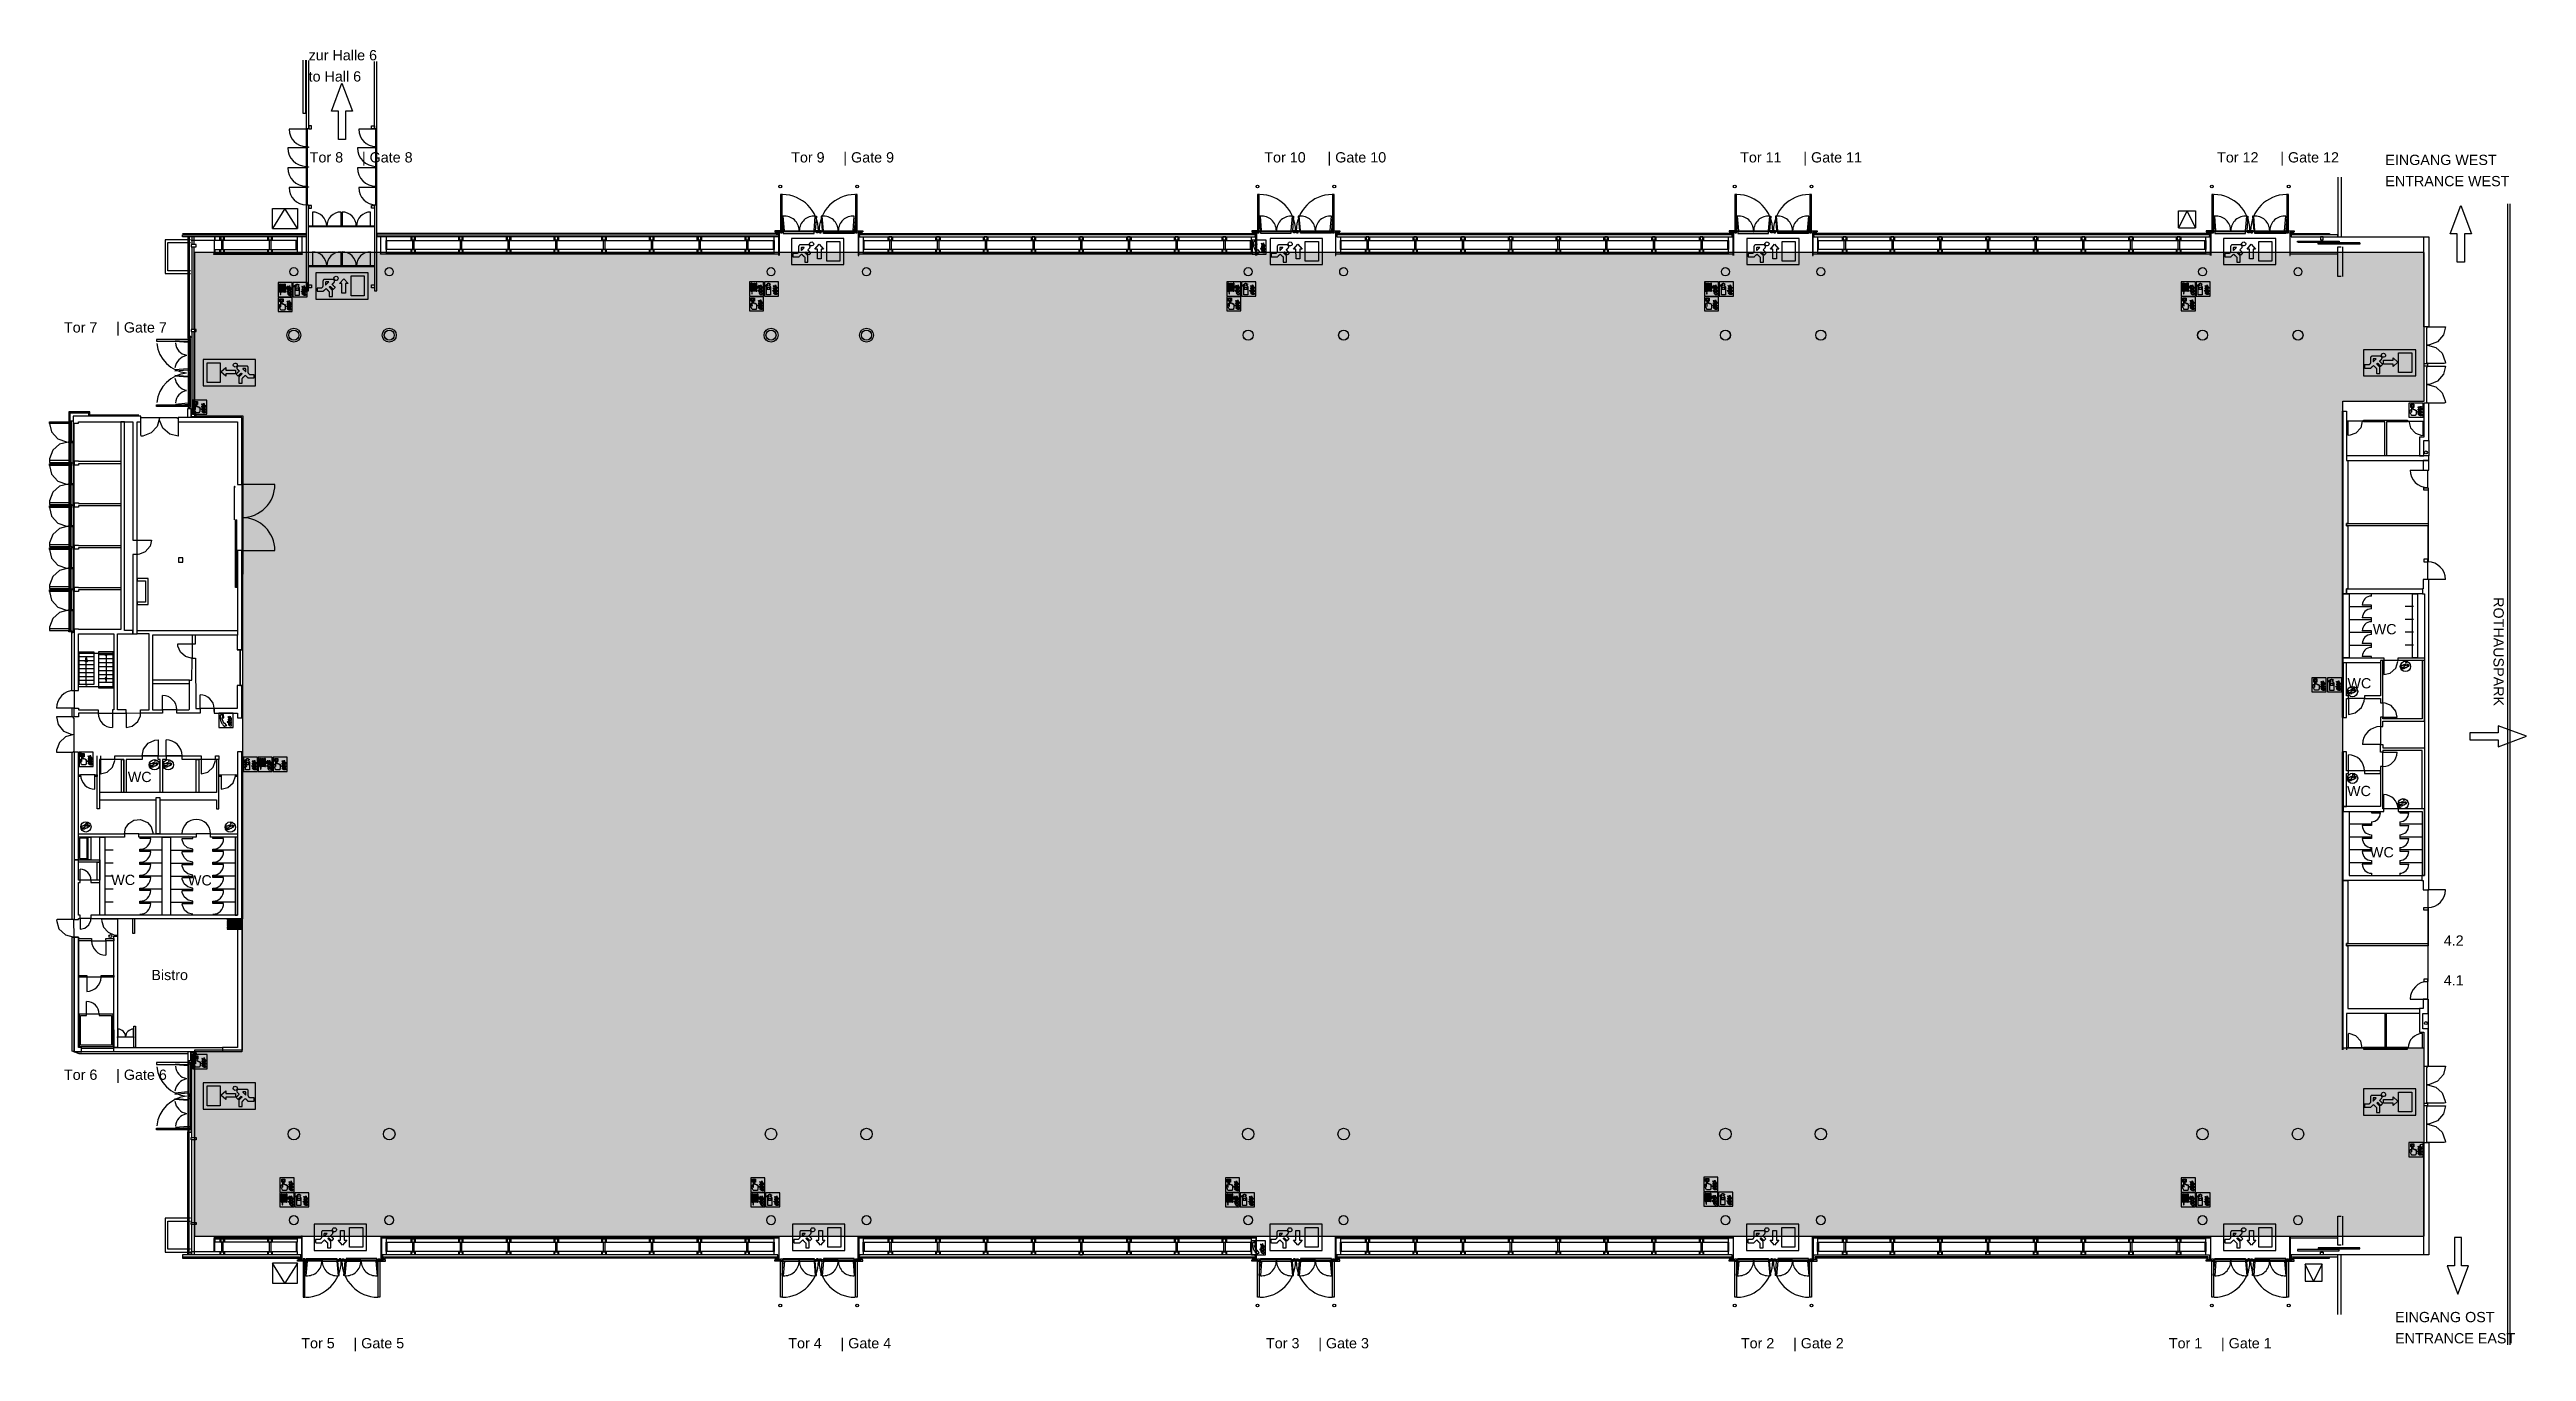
# Model space of a CAD drawing. Header units: metres. Extents: x 19 to 194, y 62 to 154.
import ezdxf

# ---------------------------------------------------------------- set-up
doc = ezdxf.new("R2010")
doc.units = ezdxf.units.M
doc.header["$MEASUREMENT"] = 0
doc.layers.add('ALL', color=7, linetype='Continuous')
doc.layers.add('ALL4', color=7, linetype='Continuous')
doc.styles.add('Arial', font='Arial.ttf')

msp = doc.modelspace()

# ---------------------------------------------------------------- texts
at = {"layer": 'ALL', "color": 18, "true_color": 0x000000, "style": 'Arial'}
for s, height, p in [('zur Halle 6', 0.725, (37.42, 152.9857)), ('to Hall 6', 0.725, (37.42, 151.4857)), ('Tor 8', 0.725, (37.4991, 145.763)), ('| Gate 8', 0.725, (41.1908, 145.763)), ('Tor 9', 0.725, (71.5501, 145.763)), ('| Gate 9', 0.725, (75.2417, 145.763)), ('Tor 10 ', 0.725, (105.0144, 145.763)), ('| Gate 10', 0.725, (109.4854, 145.763)), ('Tor 11', 0.725, (138.6693, 145.763)), ('| Gate 11', 0.725, (143.1402, 145.763)), ('Tor 12 ', 0.725, (172.4041, 145.763)), ('| Gate 12', 0.725, (176.875, 145.763)), ('EINGANG WEST', 0.725, (184.3006, 145.5838)), ('ENTRANCE WEST', 0.725, (184.3006, 144.0838)), ('Tor 7', 0.725, (20.1166, 133.7371)), ('| Gate 7', 0.725, (23.8083, 133.7371)), ('WC', 0.725, (183.408, 112.3949)), ('F', 0.1087, (181.0346, 108.5647)), ('WC', 0.725, (181.6227, 108.5681)), ('WC', 0.725, (24.6319, 101.9435)), ('WC', 0.725, (181.594, 100.9509)), ('WC', 0.725, (183.2111, 96.6173)), ('WC', 0.725, (23.4621, 94.6616)), ('WC', 0.725, (28.8837, 94.6332)), ('4.2', 0.725, (188.4334, 90.372)), ('Bistro', 0.725, (26.2985, 87.9386)), ('4.1', 0.725, (188.4334, 87.5602)), ('Tor 6', 0.725, (20.1166, 80.8836)), ('| Gate 6', 0.725, (23.8083, 80.8836)), ('EINGANG OST', 0.725, (184.9923, 63.7451)), ('Tor 5 ', 0.725, (36.9029, 61.8976)), ('| Gate 5', 0.725, (40.5945, 61.8976)), ('Tor 4', 0.725, (71.3482, 61.8976)), ('| Gate 4', 0.725, (75.0398, 61.8976)), ('Tor 3', 0.725, (105.1379, 61.8976)), ('| Gate 3', 0.725, (108.8296, 61.8976)), ('Tor 2', 0.725, (138.7207, 61.8976)), ('| Gate 2', 0.725, (142.4123, 61.8976)), ('Tor 1', 0.725, (168.988, 61.8976)), ('| Gate 1', 0.725, (172.6796, 61.8976)), ('ENTRANCE EAST', 0.725, (184.9923, 62.2451))]:
    msp.add_text(s, height=height, dxfattribs=at).set_placement(p)
for s, height, rotation, p in [('ROTHAUSPARK', 0.725, 270, (191.953, 115.023)), ('H', 0.1087, 269.9999, (187.0832, 85.0655))]:
    msp.add_text(s, height=height, rotation=rotation, dxfattribs=at).set_placement(p)
at = {"layer": 'ALL4', "color": 18, "true_color": 0x000000, "style": 'Arial'}
for s, height, p in [('zur Halle 6', 0.725, (37.42, 152.9857)), ('to Hall 6', 0.725, (37.42, 151.4857)), ('Tor 8', 0.725, (37.4991, 145.763)), ('| Gate 8', 0.725, (41.1908, 145.763)), ('Tor 9', 0.725, (71.5501, 145.763)), ('| Gate 9', 0.725, (75.2417, 145.763)), ('Tor 10 ', 0.725, (105.0144, 145.763)), ('| Gate 10', 0.725, (109.4854, 145.763)), ('Tor 11', 0.725, (138.6693, 145.763)), ('| Gate 11', 0.725, (143.1402, 145.763)), ('Tor 12 ', 0.725, (172.4041, 145.763)), ('| Gate 12', 0.725, (176.875, 145.763)), ('EINGANG WEST', 0.725, (184.3006, 145.5838)), ('ENTRANCE WEST', 0.725, (184.3006, 144.0838)), ('Tor 7', 0.725, (20.1166, 133.7371)), ('| Gate 7', 0.725, (23.8083, 133.7371)), ('WC', 0.725, (183.408, 112.3949)), ('F', 0.1087, (181.0346, 108.5647)), ('WC', 0.725, (181.6227, 108.5681)), ('WC', 0.725, (24.6319, 101.9435)), ('WC', 0.725, (181.594, 100.9509)), ('WC', 0.725, (183.2111, 96.6173)), ('WC', 0.725, (23.4621, 94.6616)), ('WC', 0.725, (28.8837, 94.6332)), ('4.2', 0.725, (188.4334, 90.372)), ('Bistro', 0.725, (26.2985, 87.9386)), ('4.1', 0.725, (188.4334, 87.5602)), ('Tor 6', 0.725, (20.1166, 80.8836)), ('| Gate 6', 0.725, (23.8083, 80.8836)), ('EINGANG OST', 0.725, (184.9923, 63.7451)), ('Tor 5 ', 0.725, (36.9029, 61.8976)), ('| Gate 5', 0.725, (40.5945, 61.8976)), ('Tor 4', 0.725, (71.3482, 61.8976)), ('| Gate 4', 0.725, (75.0398, 61.8976)), ('Tor 3', 0.725, (105.1379, 61.8976)), ('| Gate 3', 0.725, (108.8296, 61.8976)), ('Tor 2', 0.725, (138.7207, 61.8976)), ('| Gate 2', 0.725, (142.4123, 61.8976)), ('Tor 1', 0.725, (168.988, 61.8976)), ('| Gate 1', 0.725, (172.6796, 61.8976)), ('ENTRANCE EAST', 0.725, (184.9923, 62.2451))]:
    msp.add_text(s, height=height, dxfattribs=at).set_placement(p)
for s, height, rotation, p in [('ROTHAUSPARK', 0.725, 270, (191.953, 115.023)), ('H', 0.1087, 269.9999, (187.0832, 85.0655))]:
    msp.add_text(s, height=height, rotation=rotation, dxfattribs=at).set_placement(p)

# ---------------------------------------------------------------- hatches: boundary and pattern name
at = {"layer": 'ALL4', "lineweight": 0, "true_color": 0xe6e6e6, "transparency": 33554687}
h = msp.add_hatch(color=254, dxfattribs=at)
h.dxf.hatch_style = 1
h.paths.add_polyline_path([(181.2945, 128.8704), (187.0549, 128.8704), (187.0549, 139.3912), (29.3495, 139.4008), (29.3495, 127.8507), (32.7796, 127.8507), (32.7295, 82.9907), (29.3495, 82.9907), (29.3495, 69.8204), (187.0545, 69.8204), (187.0545, 83.1151), (181.2945, 83.1151)])

# ---------------------------------------------------------------- linework, layer by layer
at = {"layer": 'ALL', "color": 18, "lineweight": 25, "true_color": 0x000000}
for points in [[(37.2003, 152.9898), (37.2003, 149.2205), (37.0423, 149.2205), (37.0423, 152.9927)], [(37.2571, 152.9888), (37.2571, 136.6865), (37.4201, 136.6865), (37.4201, 142.7352), (37.2571, 142.7352)], [(37.4201, 152.9857), (37.4201, 148.1402), (37.3171, 148.1402), (37.3171, 142.7351)], [(42.1831, 142.7352), (42.1831, 148.1403), (42.0801, 148.1403), (42.0801, 152.9003)], [(42.2431, 142.7352), (42.0801, 142.7352), (42.0801, 136.6865), (42.2431, 136.6865), (42.2431, 152.8999)], [(37.2571, 148.1154), (36.0357, 148.1154)], [(37.4201, 148.1403), (37.2571, 148.1403)], [(42.1831, 148.1154), (40.9617, 148.1154)], [(37.2571, 146.794), (35.9507, 146.794)], [(42.1831, 146.794), (40.8767, 146.794)], [(37.2571, 145.3878), (35.9507, 145.3878)], [(37.2571, 143.9815), (36.0357, 143.9815)], [(42.1831, 145.3878), (40.8767, 145.3878)], [(42.1831, 143.9815), (40.9617, 143.9815)], [(180.9341, 144.7143), (180.9341, 140.5043)], [(181.1841, 144.7143), (181.1841, 140.5043)], [(34.8751, 141.0852), (36.625, 141.0852), (35.7299, 142.5051), (34.8751, 141.0852), (34.8751, 142.5051), (36.625, 142.5051), (36.625, 141.0852)], [(37.6926, 142.2591), (37.6926, 141.2541)], [(39.7126, 141.2541), (39.7126, 142.2591)], [(39.7876, 142.2591), (39.7876, 141.2541)], [(41.8076, 141.2541), (41.8076, 142.2591)], [(70.7851, 140.9302), (70.9101, 140.9302), (70.9101, 143.497), (70.7901, 143.497), (70.7901, 140.9302)], [(71.0743, 140.9372), (70.9842, 141.9679), (70.9044, 141.961), (70.9946, 140.9302), (70.9946, 140.7502), (73.1679, 140.7502), (73.1679, 140.9302)], [(73.1683, 140.9372), (73.2591, 141.9679), (73.3382, 141.961), (73.248, 140.9302), (73.248, 140.8502)], [(73.8319, 140.9372), (73.7411, 141.9679), (73.662, 141.961), (73.7522, 140.9302), (73.7522, 140.8502)], [(76.0957, 141.9611), (76.0055, 140.9303), (76.0055, 140.7503), (73.8322, 140.7503), (73.8322, 140.9303)], [(75.9258, 140.9372), (76.016, 141.9679)], [(76.2101, 140.9302), (76.2101, 143.497), (76.0901, 143.497), (76.0901, 140.9302)], [(104.5351, 140.9342), (104.6601, 140.9342), (104.6601, 143.501), (104.5401, 143.501), (104.5401, 140.9342)], [(104.8243, 140.9412), (104.7342, 141.9719), (104.6544, 141.965), (104.7446, 140.9342), (104.7446, 140.7542), (106.9179, 140.7542), (106.9179, 140.9342)], [(106.9183, 140.9411), (107.0091, 141.9718), (107.0882, 141.9649), (106.998, 140.9341), (106.998, 140.8541)], [(107.5819, 140.9411), (107.4911, 141.9718), (107.412, 141.9649), (107.5022, 140.9341), (107.5022, 140.8541)], [(109.8457, 141.965), (109.7555, 140.9342), (109.7555, 140.7542), (107.5822, 140.7542), (107.5822, 140.9342)], [(109.6758, 140.9412), (109.766, 141.9719)], [(109.9601, 140.9342), (109.9601, 143.501), (109.8401, 143.501), (109.8401, 140.9342)], [(138.2851, 140.9301), (138.4101, 140.9301), (138.4101, 143.4969), (138.2901, 143.4969), (138.2901, 140.9301)], [(138.5743, 140.9371), (138.4842, 141.9678), (138.4044, 141.9609), (138.4946, 140.9301), (138.4946, 140.7501), (140.6679, 140.7501), (140.6679, 140.9301)], [(140.6683, 140.937), (140.7591, 141.9677), (140.8382, 141.9608), (140.748, 140.93), (140.748, 140.85)], [(141.3319, 140.937), (141.2411, 141.9677), (141.162, 141.9608), (141.2522, 140.93), (141.2522, 140.85)], [(143.5957, 141.9609), (143.5055, 140.9301), (143.5055, 140.7501), (141.3322, 140.7501), (141.3322, 140.9301)], [(143.4258, 140.937), (143.516, 141.9677)], [(143.7101, 140.93), (143.7101, 143.4968), (143.5901, 143.4968), (143.5901, 140.93)], [(169.6751, 141.1454), (170.8751, 141.1454), (170.2751, 142.3454), (169.6751, 141.1454), (169.6751, 142.3454), (170.8751, 142.3454), (170.8751, 141.1454)], [(172.0351, 140.93), (172.1601, 140.93), (172.1601, 143.4968), (172.0401, 143.4968), (172.0401, 140.93)], [(172.3243, 140.937), (172.2342, 141.9677), (172.1544, 141.9608), (172.2446, 140.93), (172.2446, 140.75), (174.4179, 140.75), (174.4179, 140.93)], [(174.4183, 140.9369), (174.5091, 141.9676), (174.5882, 141.9607), (174.498, 140.9299), (174.498, 140.8499)], [(175.0819, 140.9369), (174.9911, 141.9676), (174.912, 141.9607), (175.0022, 140.9299), (175.0022, 140.8499)], [(177.3457, 141.9608), (177.2555, 140.93), (177.2555, 140.75), (175.0822, 140.75), (175.0822, 140.93)], [(177.1758, 140.937), (177.266, 141.9677)], [(177.4601, 140.93), (177.4601, 143.4968), (177.3401, 143.4968), (177.3401, 140.93)], [(192.975, 62.1359), (192.975, 142.847)], [(193.125, 62.1359), (193.125, 142.847)], [(29.0751, 140.3003), (27.2751, 140.3003), (27.275, 137.8997), (29.075, 137.8997)], [(28.5001, 140.7303), (37.2571, 140.7303), (37.2571, 140.6453)], [(28.8849, 140.5003), (28.8849, 133.4508)], [(28.9609, 140.5003), (28.9609, 133.4508)], [(36.6001, 140.5003), (36.6001, 140.2503), (29.1251, 140.2503)], [(29.1699, 140.5003), (29.1699, 139.9503)], [(29.3199, 139.9503), (29.3199, 140.5003)], [(31.1532, 140.2503), (31.1532, 140.5003)], [(31.2532, 140.2853), (31.2532, 139.6003)], [(31.3532, 140.2853), (31.3532, 139.6003)], [(31.4532, 140.5003), (31.4532, 140.2503)], [(34.5376, 140.2503), (34.5376, 140.5003)], [(34.6376, 140.2853), (34.6376, 139.6003)], [(34.7376, 140.2853), (34.7376, 139.6003)], [(34.8376, 140.5003), (34.8376, 140.2503)], [(36.9601, 139.3004), (36.9601, 140.5003)], [(42.08, 141.2541), (37.42, 141.2541)], [(42.08, 141.2041), (37.42, 141.2041)], [(70.4701, 140.7052), (70.4701, 140.7302), (42.2431, 140.7303), (42.2431, 140.5003)], [(42.5401, 139.3004), (42.5401, 140.5003)], [(42.9001, 140.5003), (42.9001, 140.2503), (70.3501, 140.2502), (70.3501, 140.5002)], [(44.6626, 140.2503), (44.6626, 140.5003)], [(44.7626, 140.2853), (44.7626, 139.6003)], [(44.8626, 140.2853), (44.8626, 139.6003)], [(44.9626, 140.5003), (44.9626, 140.2503)], [(48.0376, 140.2503), (48.0376, 140.5003)], [(48.1376, 140.2853), (48.1376, 139.6003)], [(48.2376, 140.2853), (48.2376, 139.6003)], [(48.3376, 140.5003), (48.3376, 140.2503)], [(51.4126, 140.2503), (51.4126, 140.5003)], [(51.5126, 140.2853), (51.5126, 139.6003)], [(51.6126, 140.2853), (51.6126, 139.6003)], [(51.7126, 140.5003), (51.7126, 140.2503)], [(54.7876, 140.2503), (54.7876, 140.5003)], [(54.8876, 140.2853), (54.8876, 139.6003)], [(54.9876, 140.2853), (54.9876, 139.6003)], [(55.0876, 140.5003), (55.0876, 140.2503)], [(58.1626, 140.2503), (58.1626, 140.5003)], [(58.2626, 140.2853), (58.2626, 139.6003)], [(58.3626, 140.2853), (58.3626, 139.6003)], [(58.4626, 140.5003), (58.4626, 140.2503)], [(61.5376, 140.2503), (61.5376, 140.5003)], [(61.6376, 140.2853), (61.6376, 139.6003)], [(61.7376, 140.2853), (61.7376, 139.6003)], [(61.8376, 140.5003), (61.8376, 140.2503)], [(64.9126, 140.2503), (64.9126, 140.5003)], [(65.0126, 140.2853), (65.0126, 139.6003)], [(65.1126, 140.2853), (65.1126, 139.6003)], [(65.2126, 140.5003), (65.2126, 140.2503)], [(68.2876, 140.2502), (68.2876, 140.5002)], [(68.3876, 140.2852), (68.3876, 139.6002)], [(68.4876, 140.2852), (68.4876, 139.6002)], [(68.5876, 140.5002), (68.5876, 140.2502)], [(70.7901, 140.9002), (70.9151, 140.9002), (70.9151, 140.9302), (72.1164, 140.9302), (72.1163, 140.8502), (72.1263, 140.8502), (72.1264, 140.9302), (72.1164, 140.9302), (72.1163, 140.8502), (70.9151, 140.8502), (70.9151, 140.9302), (70.3901, 140.9302), (70.3901, 140.8502), (70.6101, 140.8502)], [(70.6751, 139.1801), (70.6751, 140.7702)], [(70.6901, 140.8932), (70.7901, 140.8932), (70.7901, 140.9002), (70.7901, 140.7802), (70.9101, 140.7802), (70.9101, 140.9002)], [(70.7051, 140.8202), (70.7051, 139.1801)], [(73.3273, 140.8502), (70.9947, 140.8502)], [(73.6728, 140.9302), (74.8738, 140.9302), (74.8738, 140.8502), (73.6728, 140.8502), (73.6728, 140.9302), (73.3273, 140.9302), (73.3273, 140.8502), (72.1263, 140.8502), (72.1263, 140.9302), (73.3273, 140.9302)], [(73.4526, 140.8932), (73.5476, 140.8932)], [(73.8322, 140.8502), (76.0851, 140.8502)], [(74.8738, 140.9302), (76.085, 140.9302)], [(74.8838, 140.9302), (74.8838, 140.8502)], [(74.8838, 140.8502), (76.085, 140.8502)], [(76.0851, 140.9302), (76.6101, 140.9302)], [(76.0851, 140.8502), (76.0851, 140.9302)], [(76.0901, 140.9002), (76.0901, 140.7802), (76.2101, 140.7802), (76.2101, 140.9002), (76.0851, 140.9002)], [(76.3101, 140.8932), (76.2101, 140.8932)], [(76.6101, 140.8502), (76.3901, 140.8502)], [(76.5301, 140.7052), (76.5301, 140.7302), (104.2201, 140.7301), (104.2201, 140.7051)], [(76.6101, 140.9302), (76.6101, 140.8502)], [(76.6501, 140.5002), (76.6501, 140.2502), (104.1001, 140.2501), (104.1001, 140.5041)], [(78.4126, 140.2502), (78.4126, 140.5002)], [(78.5126, 140.2852), (78.5126, 139.6002)], [(78.6126, 140.2852), (78.6126, 139.6002)], [(78.7126, 140.5002), (78.7126, 140.2502)], [(81.7876, 140.2502), (81.7876, 140.5002)], [(81.8876, 140.2852), (81.8876, 139.6002)], [(81.9876, 140.2852), (81.9876, 139.6002)], [(82.0876, 140.5002), (82.0876, 140.2502)], [(85.1626, 140.2502), (85.1626, 140.5002)], [(85.2626, 140.2852), (85.2626, 139.6002)], [(85.3626, 140.2852), (85.3626, 139.6002)], [(85.4626, 140.5002), (85.4626, 140.2502)], [(88.5376, 140.2502), (88.5376, 140.5002)], [(88.6376, 140.2852), (88.6376, 139.6002)], [(88.7376, 140.2852), (88.7376, 139.6002)], [(88.8376, 140.5002), (88.8376, 140.2502)], [(91.9126, 140.2502), (91.9126, 140.5002)], [(92.0126, 140.2852), (92.0126, 139.6002)], [(92.1126, 140.2852), (92.1126, 139.6002)], [(92.2126, 140.5002), (92.2126, 140.2502)], [(95.2876, 140.2502), (95.2876, 140.5002)], [(95.3876, 140.2852), (95.3876, 139.6002)], [(95.4876, 140.2852), (95.4876, 139.6002)], [(95.5876, 140.5002), (95.5876, 140.2502)], [(98.6626, 140.2502), (98.6626, 140.5002)], [(98.7626, 140.2852), (98.7626, 139.6002)], [(98.8626, 140.2852), (98.8626, 139.6002)], [(98.9626, 140.5002), (98.9626, 140.2502)], [(102.0376, 140.2502), (102.0376, 140.5002)], [(102.1376, 140.2852), (102.1376, 139.6002)], [(102.2376, 140.2852), (102.2376, 139.6002)], [(102.3376, 140.5002), (102.3376, 140.2502)], [(104.5401, 140.9042), (104.6651, 140.9042), (104.6651, 140.9342), (105.8664, 140.9342), (105.8663, 140.8542), (105.8763, 140.8542), (105.8764, 140.9342), (105.8664, 140.9342), (105.8663, 140.8542), (104.6651, 140.8542), (104.6651, 140.9342), (104.1401, 140.9342), (104.1401, 140.8542), (104.3601, 140.8542)], [(104.4251, 139.1801), (104.4251, 140.7702)], [(104.4401, 140.8972), (104.5401, 140.8972), (104.5401, 140.9042), (104.5401, 140.7842), (104.6601, 140.7842), (104.6601, 140.9042)], [(104.4551, 140.8202), (104.4551, 139.1801)], [(107.0773, 140.8542), (104.7447, 140.8542)], [(107.4228, 140.9342), (108.6238, 140.9342), (108.6238, 140.8542), (107.4228, 140.8542), (107.4228, 140.9342), (107.0773, 140.9342), (107.0773, 140.8542), (105.8763, 140.8542), (105.8763, 140.9342), (107.0773, 140.9342)], [(107.2026, 140.8972), (107.2976, 140.8972)], [(107.5822, 140.8542), (109.8351, 140.8542)], [(108.6238, 140.9342), (109.835, 140.9342)], [(108.6338, 140.9342), (108.6338, 140.8542)], [(108.6338, 140.8542), (109.835, 140.8542)], [(109.8351, 140.9342), (110.3601, 140.9342)], [(109.8351, 140.8542), (109.8351, 140.9342)], [(109.8401, 140.9042), (109.8401, 140.7842), (109.9601, 140.7842), (109.9601, 140.9042), (109.8351, 140.9042)], [(110.0601, 140.8972), (109.9601, 140.8972)], [(110.3601, 140.8542), (110.1401, 140.8542)], [(137.9701, 140.7051), (137.9701, 140.7301), (110.2801, 140.7302), (110.2801, 140.7052)], [(110.3601, 140.9342), (110.3601, 140.8542)], [(110.4001, 140.5002), (110.4001, 140.2502), (137.8501, 140.2501), (137.8501, 140.5001)], [(112.1626, 140.2502), (112.1626, 140.5002)], [(112.2626, 140.2852), (112.2626, 139.6002)], [(112.3626, 140.2852), (112.3626, 139.6002)], [(112.4626, 140.5002), (112.4626, 140.2502)], [(115.5376, 140.2502), (115.5376, 140.5002)], [(115.6376, 140.2852), (115.6376, 139.6002)], [(115.7376, 140.2852), (115.7376, 139.6002)], [(115.8376, 140.5002), (115.8376, 140.2502)], [(118.9126, 140.2501), (118.9126, 140.5001)], [(119.0126, 140.2851), (119.0126, 139.6001)], [(119.1126, 140.2851), (119.1126, 139.6001)], [(119.2126, 140.5001), (119.2126, 140.2501)], [(122.2876, 140.2501), (122.2876, 140.5001)], [(122.3876, 140.2851), (122.3876, 139.6001)], [(122.4876, 140.2851), (122.4876, 139.6001)], [(122.5876, 140.5001), (122.5876, 140.2501)], [(125.6626, 140.2501), (125.6626, 140.5001)], [(125.7626, 140.2851), (125.7626, 139.6001)], [(125.8626, 140.2851), (125.8626, 139.6001)], [(125.9626, 140.5001), (125.9626, 140.2501)], [(129.0376, 140.2501), (129.0376, 140.5001)], [(129.1376, 140.2851), (129.1376, 139.6001)], [(129.2376, 140.2851), (129.2376, 139.6001)], [(129.3376, 140.5001), (129.3376, 140.2501)], [(132.4126, 140.2501), (132.4126, 140.5001)], [(132.5126, 140.2851), (132.5126, 139.6001)], [(132.6126, 140.2851), (132.6126, 139.6001)], [(132.7126, 140.5001), (132.7126, 140.2501)], [(135.7876, 140.2501), (135.7876, 140.5001)], [(135.8876, 140.2851), (135.8876, 139.6001)], [(135.9876, 140.2851), (135.9876, 139.6001)], [(136.0876, 140.5001), (136.0876, 140.2501)], [(138.2901, 140.9001), (138.4151, 140.9001), (138.4151, 140.9301), (139.6164, 140.9301), (139.6163, 140.8501), (139.6263, 140.8501), (139.6264, 140.9301), (139.6164, 140.9301), (139.6163, 140.8501), (138.4151, 140.8501), (138.4151, 140.9301), (137.8901, 140.9301), (137.8901, 140.8501), (138.1101, 140.8501)], [(138.1751, 139.18), (138.1751, 140.7701)], [(138.1901, 140.8931), (138.2901, 140.8931), (138.2901, 140.9001), (138.2901, 140.7801), (138.4101, 140.7801), (138.4101, 140.9001)], [(138.2051, 140.8201), (138.2051, 139.18)], [(140.8273, 140.8501), (138.4947, 140.8501)], [(141.1728, 140.93), (142.3738, 140.93), (142.3738, 140.85), (141.1728, 140.85), (141.1728, 140.93), (140.8273, 140.93), (140.8273, 140.85), (139.6263, 140.85), (139.6263, 140.93), (140.8273, 140.93)], [(140.9526, 140.8931), (141.0476, 140.8931)], [(141.3322, 140.85), (143.5851, 140.85)], [(142.3738, 140.93), (143.585, 140.93)], [(142.3838, 140.93), (142.3838, 140.85)], [(142.3838, 140.85), (143.585, 140.85)], [(143.5851, 140.93), (144.1101, 140.93)], [(143.5851, 140.85), (143.5851, 140.93)], [(143.5901, 140.9), (143.5901, 140.78), (143.7101, 140.78), (143.7101, 140.9), (143.5851, 140.9)], [(143.8101, 140.893), (143.7101, 140.893)], [(143.8901, 140.9), (143.8101, 140.9), (143.8101, 140.78), (143.8901, 140.78)], [(144.1101, 140.85), (143.8901, 140.85)], [(171.7201, 140.705), (171.7201, 140.73), (144.0301, 140.7301), (144.0301, 140.7051)], [(144.1101, 140.93), (144.1101, 140.85)], [(144.1501, 140.5001), (144.1501, 140.2501), (171.6001, 140.25), (171.6001, 140.5)], [(145.9126, 140.2501), (145.9126, 140.5001)], [(146.0126, 140.2851), (146.0126, 139.6001)], [(146.1126, 140.2851), (146.1126, 139.6001)], [(146.2126, 140.5001), (146.2126, 140.2501)], [(149.2876, 140.2501), (149.2876, 140.5001)], [(149.3876, 140.2851), (149.3876, 139.6001)], [(149.4876, 140.2851), (149.4876, 139.6001)], [(149.5876, 140.5001), (149.5876, 140.2501)], [(152.6626, 140.2501), (152.6626, 140.5001)], [(152.7626, 140.2851), (152.7626, 139.6001)], [(152.8626, 140.2851), (152.8626, 139.6001)], [(152.9626, 140.5001), (152.9626, 140.2501)], [(156.0376, 140.2501), (156.0376, 140.5001)], [(156.1376, 140.2851), (156.1376, 139.6001)], [(156.2376, 140.2851), (156.2376, 139.6001)], [(156.3376, 140.5001), (156.3376, 140.2501)], [(159.4126, 140.2501), (159.4126, 140.5001)], [(159.5126, 140.2851), (159.5126, 139.6001)], [(159.6126, 140.2851), (159.6126, 139.6001)], [(159.7126, 140.5001), (159.7126, 140.2501)], [(162.7876, 140.2501), (162.7876, 140.5001)], [(162.8876, 140.2851), (162.8876, 139.6001)], [(162.9876, 140.2851), (162.9876, 139.6001)], [(163.0876, 140.5001), (163.0876, 140.2501)], [(166.1626, 140.2501), (166.1626, 140.5001)], [(166.2626, 140.2851), (166.2626, 139.6001)], [(166.3626, 140.2851), (166.3626, 139.6001)], [(166.4626, 140.5001), (166.4626, 140.2501)], [(169.5376, 140.2501), (169.5376, 140.5001)], [(169.6376, 140.2851), (169.6376, 139.6001)], [(169.7376, 140.2851), (169.7376, 139.6001)], [(169.8376, 140.5001), (169.8376, 140.2501)], [(172.0401, 140.9), (172.1651, 140.9), (172.1651, 140.93), (173.3664, 140.93), (173.3663, 140.85), (173.3763, 140.85), (173.3764, 140.93), (173.3664, 140.93), (173.3663, 140.85), (172.1651, 140.85), (172.1651, 140.93), (171.6401, 140.93), (171.6401, 140.85), (171.8601, 140.85)], [(171.8601, 140.9), (171.9401, 140.9), (171.9401, 140.78), (171.8601, 140.78)], [(171.9251, 139.18), (171.9251, 140.7701)], [(171.9401, 140.893), (172.0401, 140.893), (172.0401, 140.9), (172.0401, 140.78), (172.1601, 140.78), (172.1601, 140.9)], [(171.9551, 140.8201), (171.9551, 139.18)], [(174.5773, 140.85), (172.2447, 140.85)], [(174.9228, 140.93), (176.1238, 140.93), (176.1238, 140.85), (174.9228, 140.85), (174.9228, 140.93), (174.5773, 140.93), (174.5773, 140.85), (173.3763, 140.85), (173.3763, 140.93), (174.5773, 140.93)], [(174.7026, 140.893), (174.7976, 140.893)], [(175.0822, 140.85), (177.3351, 140.85)], [(176.1238, 140.93), (177.335, 140.93)], [(176.1338, 140.93), (176.1338, 140.85)], [(176.1338, 140.85), (177.335, 140.85)], [(177.3351, 140.93), (177.8601, 140.93)], [(177.3351, 140.85), (177.3351, 140.93)], [(177.3401, 140.9), (177.3401, 140.78), (177.4601, 140.78), (177.4601, 140.9), (177.3351, 140.9)], [(177.5601, 140.893), (177.4601, 140.893)], [(177.6401, 140.9), (177.5601, 140.9), (177.5601, 140.78), (177.6401, 140.78)], [(177.8601, 140.85), (177.6401, 140.85)], [(177.7801, 140.73), (177.7801, 140.705), (177.7801, 140.73), (180.3551, 140.73), (180.3551, 140.705)], [(177.8601, 140.93), (177.8601, 140.85)], [(180.95, 140.5003), (187.025, 140.4999)], [(29.075, 138.0997), (27.475, 138.0997), (27.4751, 140.1003), (29.0751, 140.1003)], [(29.1699, 139.8003), (29.1699, 133.9503)], [(29.3199, 133.9503), (29.3199, 139.8003)], [(30.8126, 139.6002), (36.6001, 139.6003), (36.6001, 139.3503), (30.8126, 139.3502)], [(31.1532, 139.3503), (31.1532, 139.6003)], [(31.4532, 139.6003), (31.4532, 139.3503)], [(34.5376, 139.3503), (34.5376, 139.6003)], [(34.8376, 139.6003), (34.8376, 139.3503)], [(42.08, 138.4416), (37.42, 138.4416)], [(37.6926, 139.4466), (37.6926, 138.4416)], [(39.7126, 138.4416), (39.7126, 139.4466)], [(39.7876, 139.4466), (39.7876, 138.4416)], [(41.8076, 138.4416), (41.8076, 139.4466)], [(44.6626, 139.3503), (44.6626, 139.6003)], [(44.9626, 139.6003), (44.9626, 139.3503)], [(48.0376, 139.3503), (48.0376, 139.6003)], [(48.3376, 139.6003), (48.3376, 139.3503)], [(51.4126, 139.3503), (51.4126, 139.6003)], [(51.7126, 139.6003), (51.7126, 139.3503)], [(54.7876, 139.3503), (54.7876, 139.6003)], [(55.0876, 139.6003), (55.0876, 139.3503)], [(58.1626, 139.3503), (58.1626, 139.6003)], [(58.4626, 139.6003), (58.4626, 139.3503)], [(61.5376, 139.3503), (61.5376, 139.6003)], [(61.8376, 139.6003), (61.8376, 139.3503)], [(64.9126, 139.3503), (64.9126, 139.6003)], [(65.2126, 139.6003), (65.2126, 139.3503)], [(68.2876, 139.3502), (68.2876, 139.6002)], [(68.5876, 139.6002), (68.5876, 139.3502)], [(104.4251, 139.2802), (76.3251, 139.2803), (76.3251, 139.3003), (104.4251, 139.3002)], [(78.4126, 139.3502), (78.4126, 139.6002)], [(78.7126, 139.6002), (78.7126, 139.3502)], [(81.7876, 139.3502), (81.7876, 139.6002)], [(82.0876, 139.6002), (82.0876, 139.3502)], [(85.1626, 139.3502), (85.1626, 139.6002)], [(85.4626, 139.6002), (85.4626, 139.3502)], [(88.5376, 139.3502), (88.5376, 139.6002)], [(88.8376, 139.6002), (88.8376, 139.3502)], [(91.9126, 139.3502), (91.9126, 139.6002)], [(92.2126, 139.6002), (92.2126, 139.3502)], [(95.2876, 139.3502), (95.2876, 139.6002)], [(95.5876, 139.6002), (95.5876, 139.3502)], [(98.6626, 139.3502), (98.6626, 139.6002)], [(98.9626, 139.6002), (98.9626, 139.3502)], [(102.0376, 139.3502), (102.0376, 139.6002)], [(102.3376, 139.6002), (102.3376, 139.3502)], [(110.0751, 139.3002), (138.1751, 139.3001)], [(138.1751, 139.2801), (110.0751, 139.2802)], [(112.1626, 139.3502), (112.1626, 139.6002)], [(112.4626, 139.6002), (112.4626, 139.3502)], [(115.5376, 139.3502), (115.5376, 139.6002)], [(115.8376, 139.6002), (115.8376, 139.3502)], [(118.9126, 139.3501), (118.9126, 139.6001)], [(119.2126, 139.6001), (119.2126, 139.3501)], [(122.2876, 139.3501), (122.2876, 139.6001)], [(122.5876, 139.6001), (122.5876, 139.3501)], [(125.6626, 139.3501), (125.6626, 139.6001)], [(125.9626, 139.6001), (125.9626, 139.3501)], [(129.0376, 139.3501), (129.0376, 139.6001)], [(129.3376, 139.6001), (129.3376, 139.3501)], [(132.4126, 139.3501), (132.4126, 139.6001)], [(132.7126, 139.6001), (132.7126, 139.3501)], [(135.7876, 139.3501), (135.7876, 139.6001)], [(136.0876, 139.6001), (136.0876, 139.3501)], [(171.9251, 139.2801), (143.8251, 139.2802), (143.8251, 139.3002), (171.9251, 139.3001)], [(145.9126, 139.3501), (145.9126, 139.6001)], [(146.2126, 139.6001), (146.2126, 139.3501)], [(149.2876, 139.3501), (149.2876, 139.6001)], [(149.5876, 139.6001), (149.5876, 139.3501)], [(152.6626, 139.3501), (152.6626, 139.6001)], [(152.9626, 139.6001), (152.9626, 139.3501)], [(156.0376, 139.3501), (156.0376, 139.6001)], [(156.3376, 139.6001), (156.3376, 139.3501)], [(159.4126, 139.3501), (159.4126, 139.6001)], [(159.7126, 139.6001), (159.7126, 139.3501)], [(162.7876, 139.3501), (162.7876, 139.6001)], [(163.0876, 139.6001), (163.0876, 139.3501)], [(166.1626, 139.3501), (166.1626, 139.6001)], [(166.4626, 139.6001), (166.4626, 139.3501)], [(169.5376, 139.3501), (169.5376, 139.6001)], [(169.8376, 139.6001), (169.8376, 139.3501)], [(177.5751, 139.3001), (180.9341, 139.3001)], [(180.9341, 139.2801), (177.5751, 139.2801)], [(181.0388, 140.0996), (178.1263, 140.0995)], [(182.4951, 140.0897), (179.5826, 140.0896)], [(181.1841, 137.6954), (180.9341, 137.6954), (180.9341, 139.8004), (181.1841, 139.8004)], [(181.2841, 139.8003), (181.2841, 137.6953)], [(42.08, 138.3916), (37.42, 138.3916)], [(28.8817, 133.2503), (26.6516, 133.2503), (26.6516, 133.1303), (28.8817, 133.1303)], [(28.0086, 133.167), (28.8867, 133.0902)], [(28.911, 133.3308), (28.911, 133.3908), (28.911, 133.1028), (28.981, 133.1028)], [(28.911, 133.2908), (28.911, 132.9998)], [(28.911, 133.1568), (28.981, 133.1568), (28.981, 133.0978), (28.911, 133.0978)], [(28.941, 133.3908), (28.941, 133.1648), (29.061, 133.1648)], [(28.941, 128.4658), (29.061, 128.4658), (29.061, 133.2848), (28.941, 133.2848)], [(28.9811, 131.0468), (28.9811, 133.1568)], [(29.17, 133.8003), (29.17, 127.9503)], [(29.32, 127.9503), (29.32, 133.8003)], [(28.8867, 133.0199), (28.0025, 133.0973)], [(28.911, 133.0028), (28.911, 128.3598)], [(28.981, 132.9998), (28.981, 133.0978), (28.9135, 133.0978), (28.981, 133.0978)], [(28.8867, 131.1789), (27.9626, 131.0981)], [(28.8867, 130.5716), (27.9626, 130.6525)], [(27.9687, 131.0284), (28.8867, 131.1087)], [(27.9687, 130.7222), (28.8867, 130.6419)], [(28.911, 131.0978), (28.981, 131.0978), (28.9135, 131.0978)], [(28.981, 130.6528), (28.9135, 130.6528)], [(29.061, 130.9198), (28.941, 130.9198), (28.941, 131.0398), (29.061, 131.0398)], [(29.061, 130.8308), (28.941, 130.8308), (28.941, 130.7108), (29.061, 130.7108)], [(28.9811, 130.7038), (28.9811, 128.7358), (28.9811, 128.5858)], [(21.95, 127.8803), (21.95, 128.1203), (20.45, 128.1203), (20.45, 112.6103), (20.54, 112.6103)], [(21.87, 127.8803), (21.87, 128.0403), (20.54, 128.0403), (20.54, 112.5853)], [(21.95, 127.9203), (25.4151, 127.9203)], [(28.8817, 128.5003), (26.6516, 128.5003), (26.6516, 128.6203), (28.8817, 128.6203)], [(28.8867, 128.7307), (28.0025, 128.6533)], [(28.0086, 128.5836), (28.8867, 128.6604)], [(28.8689, 127.7303), (28.8689, 128.3598), (29.1009, 128.3598), (29.1009, 127.7303)], [(28.981, 128.6528), (28.9135, 128.6528)], [(28.941, 128.3598), (28.941, 128.5858), (29.061, 128.5858)], [(181.265, 106.5119), (181.265, 106.5099), (181.265, 128.1753)], [(20.4144, 127.3103), (19.0969, 127.3103), (19.0969, 127.4303), (20.4089, 127.4303)], [(19.0969, 127.3103), (19.2441, 126.7052), (19.6935, 126.2076), (20.296, 125.9981), (20.4144, 125.9928), (19.7919, 125.8365), (19.3203, 125.4094), (19.103, 124.8023), (19.0969, 124.6753)], [(20.62, 127.4603), (20.62, 126.0428)], [(20.76, 127.3303), (20.76, 126.0428)], [(20.805, 127.3303), (20.805, 126.0268)], [(20.82, 127.3303), (20.82, 124.5983)], [(32.7499, 127.7303), (32.7499, 122.9703)], [(182.675, 127.456), (182.5614, 126.9906), (182.2148, 126.6087), (181.7511, 126.4497), (181.665, 126.4762), (181.6635, 127.456), (181.565, 127.456)], [(182.765, 127.456), (182.675, 127.456), (181.665, 127.456)], [(185.875, 127.456), (185.965, 127.456), (186.975, 127.456)], [(185.965, 127.456), (186.0786, 126.9906), (186.4252, 126.6087), (186.8889, 126.4497), (186.975, 126.4762), (186.9757, 127.456), (187.025, 127.456)], [(20.4144, 124.6753), (19.0969, 124.6753), (19.0969, 124.5553), (20.4089, 124.5553)], [(20.4144, 124.3353), (19.0969, 124.3353), (19.0969, 124.4553), (20.4089, 124.4553)], [(20.62, 124.5653), (20.62, 125.9428)], [(20.62, 124.4853), (20.62, 123.0678)], [(20.76, 124.5983), (20.76, 125.9428)], [(20.76, 124.4123), (20.76, 123.0678)], [(20.805, 124.6743), (20.765, 124.6743), (20.765, 124.6553), (20.805, 124.6553), (20.805, 124.6743), (20.805, 125.9588)], [(20.82, 124.6363), (20.765, 124.6363), (20.765, 124.5983)], [(20.82, 124.3743), (20.765, 124.3743), (20.765, 124.4123)], [(20.82, 124.4123), (20.82, 121.6233)], [(187.375, 126.095), (187.375, 125.015)], [(19.0969, 124.3353), (19.2441, 123.7302), (19.6935, 123.2326), (20.296, 123.0231), (20.4144, 123.0178), (19.7919, 122.8615), (19.3203, 122.4344), (19.103, 121.8273), (19.0969, 121.7003)], [(20.62, 121.5903), (20.62, 122.9678)], [(20.76, 121.6233), (20.76, 122.9678)], [(20.805, 124.3363), (20.765, 124.3363), (20.765, 124.3553), (20.805, 124.3553), (20.805, 124.3363), (20.805, 123.0518)], [(20.805, 121.6993), (20.765, 121.6993), (20.765, 121.6803), (20.805, 121.6803), (20.805, 122.9838)], [(32.1899, 120.4832), (32.1899, 122.7982)], [(32.7001, 122.9903), (32.6999, 118.3103)], [(35.04, 122.9903), (32.7, 122.9903)], [(186.0528, 124.0107), (187.2953, 124.0107)], [(187.2953, 124.0107), (187.2953, 122.7682)], [(187.32, 122.7603), (187.3193, 117.5199)], [(187.34, 122.7603), (187.34, 117.5199)], [(20.4144, 121.7003), (19.0969, 121.7003), (19.0969, 121.5803), (20.4089, 121.5803)], [(20.4144, 121.3603), (19.0969, 121.3603), (19.0969, 121.4803), (20.4089, 121.4803)], [(19.0969, 121.3603), (19.2441, 120.7552), (19.6935, 120.2576), (20.296, 120.0481), (20.4144, 120.0428), (19.7919, 119.8865), (19.3203, 119.4594), (19.103, 118.8523), (19.0969, 118.7253)], [(20.62, 121.5103), (20.62, 120.0928)], [(20.76, 121.4373), (20.76, 120.0928)], [(20.82, 121.6613), (20.765, 121.6613), (20.765, 121.6233)], [(20.82, 121.3993), (20.765, 121.3993), (20.765, 121.4373)], [(20.805, 121.3613), (20.765, 121.3613), (20.765, 121.3803), (20.805, 121.3803), (20.805, 120.0768)], [(20.82, 121.4373), (20.82, 118.6483)], [(20.62, 118.6153), (20.62, 119.9928)], [(20.76, 118.6483), (20.76, 120.0088)], [(20.805, 118.7243), (20.765, 118.7243), (20.765, 118.7053), (20.805, 118.7053), (20.805, 120.0088)], [(32.2499, 115.6932), (32.2499, 120.4832)], [(32.2499, 120.4832), (32.3499, 120.4832)], [(32.3499, 115.6932), (32.3499, 120.4832)], [(20.4144, 118.7253), (19.0969, 118.7253), (19.0969, 118.6053), (20.4089, 118.6053)], [(20.4144, 118.3853), (19.0969, 118.3853), (19.0969, 118.5053), (20.4089, 118.5053)], [(19.0969, 118.3853), (19.2441, 117.7802), (19.6935, 117.2826), (20.296, 117.0731), (20.4144, 117.0678), (19.7919, 116.9115), (19.3203, 116.4844), (19.103, 115.8773), (19.0969, 115.7503)], [(20.62, 118.5353), (20.62, 117.1178)], [(20.76, 118.4623), (20.76, 117.1178)], [(20.82, 118.6863), (20.765, 118.6863), (20.765, 118.6483)], [(20.82, 118.4243), (20.765, 118.4243), (20.765, 118.4623)], [(20.805, 118.3863), (20.765, 118.3863), (20.765, 118.4053), (20.805, 118.4053), (20.805, 117.1018)], [(20.82, 118.4623), (20.82, 115.6733)], [(32.6999, 111.3003), (32.3599, 111.3003), (32.6999, 111.3003), (32.6998, 118.3103), (32.3998, 118.3103), (32.3999, 112.3253), (32.3599, 112.3253), (32.3599, 111.3003)], [(32.6999, 118.3103), (35.0399, 118.3103)], [(32.75, 118.3303), (32.75, 106.4802)], [(187.3075, 116.2703), (187.3075, 117.5128)], [(20.4144, 115.7503), (19.0969, 115.7503), (19.0969, 115.6303), (20.4089, 115.6303)], [(20.62, 115.6403), (20.62, 117.0178)], [(20.76, 115.6733), (20.76, 117.0338)], [(20.805, 115.7493), (20.765, 115.7493), (20.765, 115.7303), (20.805, 115.7303), (20.805, 117.0338)], [(20.82, 115.7113), (20.765, 115.7113), (20.765, 115.6733)], [(32.3499, 115.6932), (32.2499, 115.6932)], [(188.55, 116.2703), (187.3075, 116.2703)], [(20.4144, 115.4103), (19.0969, 115.4103), (19.0969, 115.5303), (20.4089, 115.5303)], [(19.0969, 115.4103), (19.2441, 114.8052), (19.6935, 114.3076), (20.296, 114.0981), (20.4144, 114.0928), (19.7919, 113.9365), (19.3203, 113.5094), (19.103, 112.9023), (19.0969, 112.7753)], [(20.615, 112.6653), (20.62, 112.6653), (20.62, 114.0428)], [(20.62, 115.5603), (20.62, 114.1428)], [(20.76, 115.4873), (20.76, 114.1428)], [(20.76, 112.7413), (20.76, 114.0588)], [(20.82, 115.4873), (20.82, 112.7363), (20.765, 112.7363), (20.765, 112.6983), (20.84, 112.6983)], [(20.82, 115.4493), (20.765, 115.4493), (20.765, 115.4873)], [(20.805, 115.4113), (20.765, 115.4113), (20.765, 115.4303), (20.805, 115.4303), (20.805, 114.1268)], [(20.805, 112.7553), (20.805, 115.4303)], [(181.74, 114.357), (183.315, 114.357)], [(183.315, 114.4595), (182.675, 114.4595)], [(183.315, 115.0995), (183.315, 115.265)], [(183.315, 114.194), (183.315, 114.4595)], [(186.3, 114.357), (185.7, 114.357)], [(20.4144, 112.7753), (19.0969, 112.7753), (19.0969, 112.6553), (20.4089, 112.6553)], [(20.69, 112.465), (20.69, 112.5753), (20.45, 112.5753), (20.45, 112.5853), (20.76, 112.5853)], [(20.54, 112.6653), (20.62, 112.6653), (20.62, 112.6253), (20.76, 112.6253)], [(20.67, 112.5653), (20.65, 112.5653), (20.65, 108.4189), (20.84, 108.4189)], [(20.7, 112.5853), (20.7, 112.465)], [(181.74, 113.449), (183.315, 113.449)], [(181.74, 112.541), (183.315, 112.541)], [(183.315, 113.5515), (182.675, 113.5515)], [(183.315, 112.6435), (182.675, 112.6435)], [(183.315, 113.2835), (183.315, 113.5515)], [(183.315, 112.3755), (183.315, 112.6435)], [(186.3, 113.449), (185.7, 113.449)], [(186.3, 112.541), (185.7, 112.541)], [(21.14, 111.0653), (23.65, 111.0653)], [(22.24, 110.7953), (21.14, 110.7953)], [(22.24, 110.5156), (21.19, 110.5153)], [(21.69, 108.8353), (21.69, 110.4453)], [(23.6, 108.6153), (23.6, 111.1553), (22.55, 111.1553), (22.55, 108.6153), (23.65, 108.6153)], [(23.6, 110.9353), (22.55, 110.9353)], [(23.6, 110.6553), (22.55, 110.6553)], [(23.6, 110.3753), (22.55, 110.3753)], [(23.1, 110.9353), (23.1, 109.3253)], [(32.5449, 111.3003), (32.5449, 108.7803), (32.6049, 108.7803), (32.6049, 111.3003)], [(181.74, 111.633), (183.315, 111.633)], [(183.315, 111.7355), (182.675, 111.7355)], [(183.315, 110.8275), (182.675, 110.8275)], [(183.315, 111.4675), (183.315, 111.7355)], [(183.315, 110.7275), (183.315, 110.8275)], [(186.3, 111.633), (185.7, 111.633)], [(21.1403, 108.7057), (23.65, 108.7057)], [(22.24, 110.2353), (21.19, 110.2353)], [(22.24, 109.9553), (21.19, 109.9553)], [(22.24, 109.6753), (21.19, 109.6753)], [(22.24, 109.3953), (21.19, 109.3953)], [(22.24, 109.1153), (21.19, 109.1153)], [(23.6, 110.0953), (22.55, 110.0953)], [(23.6, 109.8153), (22.55, 109.8153)], [(23.6, 109.5353), (22.55, 109.5353)], [(23.0533, 109.2553), (22.55, 109.2553)], [(23.6, 108.9753), (22.55, 108.9753)], [(23.6, 109.2553), (23.1467, 109.2553)], [(20.84, 107.1578), (19.58, 107.1578)], [(20.69, 106.5578), (20.69, 107.1603)], [(20.84, 108.4178), (20.84, 107.1578)], [(27.09, 107.0553), (27.09, 108.0653)], [(28.1, 107.0553), (27.09, 107.0553)], [(29.7399, 107.1453), (29.74, 108.1153)], [(30.7499, 107.1453), (29.7399, 107.1453)], [(30.7499, 106.9453), (30.7499, 107.1453)], [(30.75, 106.9453), (30.7499, 106.9453)], [(22.54, 106.8053), (23.55, 106.8053)], [(23.55, 106.8053), (23.55, 105.7953)], [(183.95, 105.8653), (183.95, 104.6053)], [(20.69, 92.2303), (20.69, 104.0478)], [(22.71, 103.7953), (22.71, 103.5453), (22.635, 103.5453), (22.635, 100.0453), (22.46, 100.0453), (22.46, 103.7953)], [(25.65, 103.7952), (25.7538, 104.2695), (26.0773, 104.6826), (26.539, 104.9033), (26.7747, 104.9302), (26.785, 103.8028), (25.6538, 103.7952), (26.785, 103.7952)], [(27.085, 103.7953), (28.47, 103.7953)], [(27.335, 103.7953), (27.335, 104.9303)], [(28.47, 103.7953), (27.335, 103.7953)], [(32.75, 104.1202), (32.75, 92.2653)], [(181.2649, 82.9946), (181.2649, 104.09)], [(181.69, 102.73), (181.69, 103.865)], [(183.95, 104.6053), (182.69, 104.6053)], [(184.125, 103.045), (184.125, 104.055)], [(184.125, 104.055), (185.135, 104.055)], [(21.14, 102.3452), (21.14, 102.4452)], [(21.14, 102.4452), (21.295, 102.4452)], [(21.295, 102.3452), (21.14, 102.3452)], [(22.305, 102.4452), (21.295, 102.4452)], [(21.295, 102.4452), (21.295, 102.3452)], [(22.305, 101.4352), (22.305, 102.4452)], [(182.825, 102.73), (181.69, 102.73)], [(183.315, 99.87), (183.315, 99.77)], [(184.19, 100.045), (184.19, 101.055)], [(185.2, 100.045), (184.19, 100.045)], [(185.325, 99.87), (185.325, 99.77)], [(25.405, 98.2903), (24.395, 98.2931), (24.4781, 98.6914), (24.7111, 99.0242), (25.0543, 99.2375), (25.5419, 99.291), (26.023, 99.0892), (26.289, 98.7789), (26.415, 98.2903)], [(30.485, 98.2903), (29.4749, 98.2903)], [(183.315, 98.962), (181.74, 98.962)], [(183.315, 98.862), (182.675, 98.862)], [(183.315, 99.77), (183.955, 99.77)], [(183.315, 99.13), (183.315, 98.862)], [(183.315, 98.222), (183.315, 97.954)], [(185.325, 99.77), (185.965, 99.77)], [(185.325, 99.13), (185.325, 98.862)], [(186.9, 98.962), (185.325, 98.962)], [(185.325, 98.862), (185.965, 98.862)], [(185.325, 98.222), (185.325, 97.954)], [(23.6, 97.132), (23, 97.132)], [(26.255, 97.9503), (25.495, 97.9503)], [(25.495, 97.032), (25.495, 97.1903)], [(27.07, 97.132), (25.495, 97.132)], [(26.255, 97.032), (25.495, 97.032)], [(25.4968, 97.9503), (25.4968, 98.0503)], [(27.66, 97.132), (29.235, 97.132)], [(29.235, 92.5986), (28.8987, 92.6771), (28.6335, 92.894), (28.4896, 93.2103), (28.4757, 93.3245), (28.498, 93.3586), (29.235, 93.362), (29.235, 93.5069), (29.2256, 93.517), (28.89, 93.5998), (28.6277, 93.82), (28.4878, 94.1381), (28.4754, 94.2523), (28.5077, 94.277), (29.235, 94.2824), (29.235, 94.4273), (29.2161, 94.4355), (28.8813, 94.5226), (28.6219, 94.7461), (28.4861, 95.066), (28.4751, 95.1801), (28.5174, 95.1953), (29.2127, 95.1953), (29.235, 95.2027), (29.235, 95.3476), (28.8727, 95.4455), (28.6163, 95.6722), (28.4845, 95.9938), (28.475, 96.1079), (29.2224, 96.1136), (29.235, 96.1231), (29.235, 96.2679), (28.8642, 96.3686), (28.6107, 96.5985), (28.483, 96.9217), (28.4787, 97.032), (29.232, 97.032), (29.235, 97.1883), (28.8557, 97.2917), (28.6053, 97.5248), (28.4817, 97.8496), (28.4762, 97.9067), (28.4884, 97.9503), (29.235, 97.9512), (29.235, 98.0503)], [(30.65, 97.9503), (30.65, 98.0503)], [(31.41, 97.9503), (30.65, 97.9503)], [(30.65, 97.032), (30.65, 97.1903)], [(32.225, 97.1319), (30.65, 97.1319)], [(31.41, 97.0319), (30.65, 97.0319)], [(32.225, 98.0503), (32.225, 92.5403), (32.4, 92.5403), (32.4, 98.0503)], [(183.315, 98.054), (181.74, 98.054)], [(183.315, 97.146), (181.74, 97.146)], [(183.315, 97.954), (182.675, 97.954)], [(183.315, 97.046), (182.675, 97.046)], [(183.315, 97.314), (183.315, 97.046)], [(183.315, 96.4035), (183.315, 96.138)], [(186.9, 98.054), (185.325, 98.054)], [(185.325, 97.954), (185.965, 97.954)], [(185.325, 97.314), (185.325, 97.046)], [(186.9, 97.146), (185.325, 97.146)], [(185.325, 97.046), (185.965, 97.046)], [(185.325, 96.4035), (185.325, 96.138)], [(21.265, 95.0153), (21.265, 95.7753)], [(22.025, 95.0153), (21.265, 95.0153)], [(22.025, 95.0153), (22.025, 94.8403)], [(22.65, 95.0153), (22.025, 95.0153)], [(22.025, 94.8403), (22.65, 94.8403)], [(22.65, 94.8403), (22.65, 95.0153)], [(23.6, 96.2136), (23, 96.2136)], [(23.6, 95.2953), (23, 95.2953)], [(25.495, 96.1137), (25.495, 96.272)], [(27.07, 96.2136), (25.495, 96.2136)], [(26.255, 96.1136), (25.495, 96.1136)], [(25.495, 95.1953), (25.495, 95.3536)], [(27.07, 95.2953), (25.495, 95.2953)], [(26.255, 95.1953), (25.495, 95.1953)], [(27.66, 96.2136), (29.235, 96.2136)], [(27.66, 95.2953), (29.235, 95.2953)], [(30.65, 96.1136), (30.65, 96.2719)], [(32.225, 96.2136), (30.65, 96.2136)], [(31.41, 96.1136), (30.65, 96.1136)], [(30.65, 95.1953), (30.65, 95.3536)], [(32.225, 95.2953), (30.65, 95.2953)], [(31.41, 95.1953), (30.65, 95.1953)], [(181.315, 82.9946), (181.315, 94.99), (181.655, 94.99), (181.655, 90.53), (181.565, 90.53), (181.565, 90.355), (181.655, 90.355), (181.655, 85.92), (186.715, 85.92), (186.715, 85.58), (181.565, 85.58), (181.565, 82.9946)], [(183.315, 96.238), (181.74, 96.238)], [(183.315, 96.138), (182.675, 96.138)], [(183.315, 95.498), (183.315, 95.33)], [(186.9, 96.238), (185.325, 96.238)], [(185.325, 96.138), (185.965, 96.138)], [(185.325, 95.498), (185.325, 95.33)], [(23.6, 94.377), (23, 94.377)], [(23.6, 93.4586), (23, 93.4586)], [(25.495, 94.277), (25.495, 94.4353)], [(27.07, 94.377), (25.495, 94.377)], [(26.255, 94.277), (25.495, 94.277)], [(25.495, 93.3587), (25.495, 93.517)], [(27.07, 93.4586), (25.495, 93.4586)], [(26.255, 93.3586), (25.495, 93.3586)], [(27.66, 94.377), (29.235, 94.377)], [(27.66, 93.4586), (29.235, 93.4586)], [(30.65, 94.277), (30.65, 94.4353)], [(32.225, 94.3769), (30.65, 94.3769)], [(31.41, 94.2769), (30.65, 94.2769)], [(30.65, 93.3586), (30.65, 93.5169)], [(32.225, 93.4586), (30.65, 93.4586)], [(31.41, 93.3586), (30.65, 93.3586)], [(188.56, 94.3253), (187.31, 94.3253)], [(187.31, 94.3253), (187.31, 93.0753)], [(28.8689, 82.7203), (21.1914, 82.7203), (20.69, 82.9185), (20.6972, 90.9703), (20.838, 90.9703), (20.8264, 92.2303), (19.6437, 92.2303), (19.5807, 92.1875), (19.7648, 91.5734), (20.2211, 91.1328), (20.84, 90.9703)], [(23.9, 92.2403), (22.7932, 92.2403), (22.7672, 92.1694), (22.9085, 91.6878), (23.2382, 91.3182), (23.702, 91.1227), (23.9, 91.1053)], [(23.9, 92.2903), (23.9, 91.0403)], [(32.4, 92.2903), (32.4, 83.1703), (31.34, 83.1703)], [(32.7, 92.2903), (32.7, 82.8703), (31.34, 82.8703)], [(21.3601, 82.8703), (21.3601, 83.1703), (21.14, 83.1703), (21.14, 90.9703), (20.84, 90.9703), (20.84, 82.8703), (20.84, 90.9703), (21.14, 90.9703), (21.14, 83.1703)], [(22.0694, 90.7128), (23.0794, 90.7128)], [(23.0794, 90.7128), (23.0794, 89.7028)], [(22.7399, 88.1469), (21.7299, 88.1469)], [(21.7299, 88.1469), (21.7299, 87.1369)], [(187.31, 86.5853), (187.31, 87.8353)], [(21.7096, 85.5301), (21.7096, 86.4301)], [(186.06, 86.5853), (187.31, 86.5853)], [(187.34, 86.585), (187.34, 81.845)], [(22.6096, 85.5301), (21.7096, 85.5301)], [(23.65, 84.4203), (23.65, 83.1703)], [(23.9305, 84.4703), (23.9305, 83.9203)], [(25.0305, 83.9203), (25.0305, 84.4703)], [(182.675, 83.1441), (182.5614, 83.6095), (182.2148, 83.9913), (181.7511, 84.1504), (181.665, 84.1239), (181.6635, 83.1441), (181.565, 83.1441)], [(186.9302, 83.144), (186.9302, 84.154)], [(23.65, 82.8703), (20.84, 82.8703), (21.37, 82.8703)], [(23.65, 83.1103), (21.36, 83.1103)], [(23.9305, 83.9203), (25.0305, 83.9203)], [(28.8689, 82.8703), (28.8689, 82.2408), (29.1009, 82.2408), (29.1009, 82.8703)], [(29.17, 76.8003), (29.17, 82.6503)], [(29.32, 82.6503), (29.32, 76.8003)], [(182.765, 83.144), (181.665, 83.144)], [(185.875, 83.1437), (186.975, 83.1437)], [(28.8816, 82.1003), (26.6515, 82.1003), (26.6515, 81.9803), (28.8816, 81.9803)], [(28.8866, 81.8699), (28.0024, 81.9473)], [(28.0085, 82.017), (28.8866, 81.9402)], [(28.911, 77.5978), (28.911, 82.2408)], [(28.981, 81.9478), (28.9135, 81.9478)], [(28.941, 82.2408), (28.941, 82.0148), (29.061, 82.0148)], [(28.941, 82.1348), (29.061, 82.1348), (29.061, 77.3158), (28.941, 77.3158)], [(28.981, 79.8968), (28.981, 82.0068)], [(28.8866, 80.0289), (27.9625, 79.9481)], [(28.8866, 79.4216), (27.9625, 79.5025)], [(27.9686, 79.8784), (28.8866, 79.9587)], [(27.9686, 79.5722), (28.8866, 79.4919)], [(28.981, 79.9478), (28.911, 79.9478)], [(28.9135, 79.5028), (28.981, 79.5028), (28.911, 79.5028)], [(29.061, 79.7698), (28.941, 79.7698), (28.941, 79.8898), (29.061, 79.8898)], [(29.061, 79.6808), (28.941, 79.6808), (28.941, 79.5608), (29.061, 79.5608)], [(28.981, 77.5858), (28.981, 79.5538)], [(28.8816, 77.3503), (26.6515, 77.3503), (26.6515, 77.4703), (28.8816, 77.4703)], [(28.8866, 77.5807), (28.0024, 77.5033)], [(28.0085, 77.4336), (28.8866, 77.5104)], [(28.8849, 68.5003), (28.8849, 77.1498)], [(28.911, 77.3098), (28.911, 77.6008)], [(28.911, 77.4438), (28.981, 77.4438), (28.981, 77.5028), (28.911, 77.5028)], [(28.911, 77.2698), (28.911, 77.2098), (28.911, 77.4978), (28.981, 77.4978)], [(28.981, 77.6008), (28.981, 77.5028), (28.9135, 77.5028), (28.981, 77.5028)], [(28.941, 77.2098), (28.941, 77.4358), (29.061, 77.4358)], [(28.9609, 68.5003), (28.9609, 77.1498)], [(29.1699, 70.8003), (29.1699, 76.6503)], [(29.3199, 76.6503), (29.3199, 70.8003)], [(29.075, 71.0987), (27.275, 71.0987), (27.2749, 68.6981), (29.0749, 68.6981)], [(29.0749, 68.8981), (27.4749, 68.8981), (27.475, 70.8987), (29.075, 70.8987)], [(29.3198, 70.6503), (29.3198, 68.5133), (29.1699, 68.5133), (29.1699, 70.6503)], [(181.1839, 69.1999), (180.9339, 69.1999), (180.9339, 71.2446), (181.1839, 71.2446)], [(181.2839, 71.2446), (181.2839, 69.1999)], [(28.4999, 68.3553), (28.4999, 68.2703), (36.7199, 68.2703), (36.7199, 68.2953)], [(29.1249, 68.5003), (29.1249, 68.7503), (36.5999, 68.7503), (36.5999, 68.5003)], [(36.9249, 69.7002), (30.7149, 69.7002), (30.7149, 69.7202), (36.9249, 69.7202)], [(30.8124, 69.6502), (36.5999, 69.6502), (36.5999, 69.4002), (30.8124, 69.4002)], [(31.1624, 69.4002), (31.1624, 69.6502)], [(31.1624, 68.5002), (31.1624, 68.7502)], [(31.2624, 69.4002), (31.2624, 68.7152)], [(31.3624, 69.4002), (31.3624, 68.7152)], [(31.4624, 69.6502), (31.4624, 69.4002)], [(31.4624, 68.7502), (31.4624, 68.5002)], [(34.5374, 69.4002), (34.5374, 69.6502)], [(34.5374, 68.5002), (34.5374, 68.7502)], [(34.6374, 69.4002), (34.6374, 68.7152)], [(34.7374, 69.4002), (34.7374, 68.7152)], [(34.8374, 69.6502), (34.8374, 69.4002)], [(34.8374, 68.7502), (34.8374, 68.5002)], [(70.6749, 69.7201), (42.7999, 69.7202), (42.5749, 69.7202)], [(42.5749, 69.7002), (42.7999, 69.7002)], [(42.7999, 69.7002), (70.6749, 69.7002)], [(70.3499, 68.5001), (70.3499, 68.7501), (42.8999, 68.7502), (42.8999, 68.5002)], [(44.6624, 69.4002), (44.6624, 69.6502)], [(44.6624, 68.5002), (44.6624, 68.7502)], [(44.7624, 69.4002), (44.7624, 68.7152)], [(44.8624, 69.4002), (44.8624, 68.7152)], [(44.9624, 69.6502), (44.9624, 69.4002)], [(44.9624, 68.7502), (44.9624, 68.5002)], [(48.0374, 69.4002), (48.0374, 69.6502)], [(48.0374, 68.5002), (48.0374, 68.7502)], [(48.1374, 69.4002), (48.1374, 68.7152)], [(48.2374, 69.4002), (48.2374, 68.7152)], [(48.3374, 69.6502), (48.3374, 69.4002)], [(48.3374, 68.7502), (48.3374, 68.5002)], [(51.4124, 69.4002), (51.4124, 69.6502)], [(51.4124, 68.5002), (51.4124, 68.7502)], [(51.5124, 69.4002), (51.5124, 68.7152)], [(51.6124, 69.4002), (51.6124, 68.7152)], [(51.7124, 69.6502), (51.7124, 69.4002)], [(51.7124, 68.7502), (51.7124, 68.5002)], [(54.7874, 69.4002), (54.7874, 69.6502)], [(54.7874, 68.5002), (54.7874, 68.7502)], [(54.8874, 69.4002), (54.8874, 68.7152)], [(54.9874, 69.4002), (54.9874, 68.7152)], [(55.0874, 69.6502), (55.0874, 69.4002)], [(55.0874, 68.7502), (55.0874, 68.5002)], [(58.1624, 69.4002), (58.1624, 69.6502)], [(58.1624, 68.5002), (58.1624, 68.7502)], [(58.2624, 69.4002), (58.2624, 68.7152)], [(58.3624, 69.4002), (58.3624, 68.7152)], [(58.4624, 69.6502), (58.4624, 69.4002)], [(58.4624, 68.7502), (58.4624, 68.5002)], [(61.5374, 69.4002), (61.5374, 69.6502)], [(61.5374, 68.5002), (61.5374, 68.7502)], [(61.6374, 69.4002), (61.6374, 68.7152)], [(61.7374, 69.4002), (61.7374, 68.7152)], [(61.8374, 69.6502), (61.8374, 69.4002)], [(61.8374, 68.7502), (61.8374, 68.5002)], [(64.9124, 69.4002), (64.9124, 69.6502)], [(64.9124, 68.5002), (64.9124, 68.7502)], [(65.0124, 69.4002), (65.0124, 68.7152)], [(65.1124, 69.4002), (65.1124, 68.7152)], [(65.2124, 69.6502), (65.2124, 69.4002)], [(65.2124, 68.7502), (65.2124, 68.5002)], [(68.2874, 69.4002), (68.2874, 69.6502)], [(68.2874, 68.5002), (68.2874, 68.7502)], [(68.3874, 69.4002), (68.3874, 68.7152)], [(68.4874, 69.4002), (68.4874, 68.7152)], [(68.5874, 69.6502), (68.5874, 69.4002)], [(68.5874, 68.7502), (68.5874, 68.5002)], [(70.3449, 69.3952), (70.3449, 68.7552)], [(70.6749, 69.8203), (70.6749, 68.2302)], [(70.7049, 68.2302), (70.7049, 69.8203)], [(104.4249, 69.72), (76.3249, 69.7201)], [(76.3249, 69.7001), (104.4249, 69.7001)], [(104.0999, 68.5001), (104.0999, 68.7501), (76.6499, 68.7502), (76.6499, 68.5002)], [(78.4124, 69.4002), (78.4124, 69.6502)], [(78.4124, 68.5002), (78.4124, 68.7502)], [(78.5124, 69.4002), (78.5124, 68.7152)], [(78.6124, 69.4002), (78.6124, 68.7152)], [(78.7124, 69.6502), (78.7124, 69.4002)], [(78.7124, 68.7502), (78.7124, 68.5002)], [(81.7874, 69.4002), (81.7874, 69.6502)], [(81.7874, 68.5002), (81.7874, 68.7502)], [(81.8874, 69.4002), (81.8874, 68.7152)], [(81.9874, 69.4002), (81.9874, 68.7152)], [(82.0874, 69.6502), (82.0874, 69.4002)], [(82.0874, 68.7502), (82.0874, 68.5002)], [(85.1624, 69.4001), (85.1624, 69.6501)], [(85.1624, 68.5001), (85.1624, 68.7501)], [(85.2624, 69.4002), (85.2624, 68.7152)], [(85.3624, 69.4002), (85.3624, 68.7152)], [(85.4624, 69.6501), (85.4624, 69.4001)], [(85.4624, 68.7501), (85.4624, 68.5001)], [(88.5374, 69.4001), (88.5374, 69.6501)], [(88.5374, 68.5001), (88.5374, 68.7501)], [(88.6374, 69.4001), (88.6374, 68.7151)], [(88.7374, 69.4001), (88.7374, 68.7151)], [(88.8374, 69.6501), (88.8374, 69.4001)], [(88.8374, 68.7501), (88.8374, 68.5001)], [(91.9124, 69.4001), (91.9124, 69.6501)], [(91.9124, 68.5001), (91.9124, 68.7501)], [(92.0124, 69.3941), (92.0124, 68.7091)], [(92.1124, 69.3941), (92.1124, 68.7091)], [(92.2124, 69.6501), (92.2124, 69.4001)], [(92.2124, 68.7501), (92.2124, 68.5001)], [(95.5874, 69.6501), (95.5874, 69.4001), (95.2874, 69.4001), (95.2874, 69.6501)], [(95.2874, 68.5001), (95.2874, 68.7501)], [(95.3874, 69.4001), (95.3874, 68.7151)], [(95.4874, 69.4001), (95.4874, 68.7151)], [(95.5874, 68.7501), (95.5874, 68.5001)], [(98.6624, 69.4001), (98.6624, 69.6501)], [(98.6624, 68.5001), (98.6624, 68.7501)], [(98.7624, 69.4002), (98.7624, 68.7152)], [(98.8624, 69.4002), (98.8624, 68.7152)], [(98.9624, 69.6501), (98.9624, 69.4001)], [(98.9624, 68.7501), (98.9624, 68.5001)], [(102.0374, 69.4001), (102.0374, 69.6501)], [(102.0374, 68.5001), (102.0374, 68.7501)], [(102.1374, 69.4001), (102.1374, 68.7151)], [(102.2374, 69.4001), (102.2374, 68.7151)], [(102.3374, 69.6501), (102.3374, 69.4001)], [(102.3374, 68.7501), (102.3374, 68.5001)], [(104.4249, 69.8203), (104.4249, 68.2302)], [(104.4549, 68.2302), (104.4549, 69.8203)], [(138.1749, 69.7199), (110.0749, 69.72)], [(110.0749, 69.7), (138.1749, 69.7)], [(137.8499, 68.5), (137.8499, 68.75), (110.3999, 68.7501), (110.3999, 68.5001)], [(112.1624, 69.4001), (112.1624, 69.6501)], [(112.1624, 68.5001), (112.1624, 68.7501)], [(112.2624, 69.4002), (112.2624, 68.7152)], [(112.3624, 69.4002), (112.3624, 68.7152)], [(112.4624, 69.6501), (112.4624, 69.4001)], [(112.4624, 68.7501), (112.4624, 68.5001)], [(115.5374, 69.4001), (115.5374, 69.6501)], [(115.5374, 68.5001), (115.5374, 68.7501)], [(115.6374, 69.4001), (115.6374, 68.7151)], [(115.7374, 69.4001), (115.7374, 68.7151)], [(115.8374, 69.6501), (115.8374, 69.4001)], [(115.8374, 68.7501), (115.8374, 68.5001)], [(118.9124, 69.4001), (118.9124, 69.6501)], [(118.9124, 68.5001), (118.9124, 68.7501)], [(119.0124, 69.4001), (119.0124, 68.7151)], [(119.1124, 69.4001), (119.1124, 68.7151)], [(119.2124, 69.6501), (119.2124, 69.4001)], [(119.2124, 68.7501), (119.2124, 68.5001)], [(122.2874, 69.4001), (122.2874, 69.6501)], [(122.2874, 68.5001), (122.2874, 68.7501)], [(122.3874, 69.4001), (122.3874, 68.7151)], [(122.4874, 69.4001), (122.4874, 68.7151)], [(122.5874, 69.6501), (122.5874, 69.4001)], [(122.5874, 68.7501), (122.5874, 68.5001)], [(125.6624, 69.4001), (125.6624, 69.6501)], [(125.6624, 68.5001), (125.6624, 68.7501)], [(125.7624, 69.4001), (125.7624, 68.7151)], [(125.8624, 69.4001), (125.8624, 68.7151)], [(125.9624, 69.6501), (125.9624, 69.4001)], [(125.9624, 68.7501), (125.9624, 68.5001)], [(129.0374, 69.4001), (129.0374, 69.6501)], [(129.0374, 68.5001), (129.0374, 68.7501)], [(129.1374, 69.4001), (129.1374, 68.7151)], [(129.2374, 69.4001), (129.2374, 68.7151)], [(129.3374, 69.6501), (129.3374, 69.4001)], [(129.3374, 68.7501), (129.3374, 68.5001)], [(132.4124, 69.4001), (132.4124, 69.6501)], [(132.4124, 68.5001), (132.4124, 68.7501)], [(132.5124, 69.4002), (132.5124, 68.7152)], [(132.6124, 69.4002), (132.6124, 68.7152)], [(132.7124, 69.6501), (132.7124, 69.4001)], [(132.7124, 68.7501), (132.7124, 68.5001)], [(135.7874, 69.4), (135.7874, 69.65)], [(135.7874, 68.5), (135.7874, 68.75)], [(135.8874, 69.4001), (135.8874, 68.7151)], [(135.9874, 69.4001), (135.9874, 68.7151)], [(136.0874, 69.65), (136.0874, 69.4)], [(136.0874, 68.75), (136.0874, 68.5)], [(138.1749, 69.8202), (138.1749, 68.2301)], [(138.2049, 68.2301), (138.2049, 69.8202)], [(171.9249, 69.7199), (143.8249, 69.72)], [(143.8249, 69.7), (171.9249, 69.7)], [(171.5999, 68.4999), (171.5999, 68.7499), (144.1499, 68.75), (144.1499, 68.5)], [(145.9124, 69.4), (145.9124, 69.65)], [(145.9124, 68.5), (145.9124, 68.75)], [(146.0124, 69.4002), (146.0124, 68.7152)], [(146.1124, 69.4002), (146.1124, 68.7152)], [(146.2124, 69.65), (146.2124, 69.4)], [(146.2124, 68.75), (146.2124, 68.5)], [(149.2874, 69.4), (149.2874, 69.65)], [(149.2874, 68.5), (149.2874, 68.75)], [(149.3874, 69.4), (149.3874, 68.715)], [(149.4874, 69.4), (149.4874, 68.715)], [(149.5874, 69.65), (149.5874, 69.4)], [(149.5874, 68.75), (149.5874, 68.5)], [(152.6624, 69.4), (152.6624, 69.65)], [(152.6624, 68.5), (152.6624, 68.75)], [(152.7624, 69.4002), (152.7624, 68.7152)], [(152.8624, 69.4002), (152.8624, 68.7152)], [(152.9624, 69.65), (152.9624, 69.4)], [(152.9624, 68.75), (152.9624, 68.5)], [(156.0374, 69.4), (156.0374, 69.65)], [(156.0374, 68.5), (156.0374, 68.75)], [(156.1374, 69.4), (156.1374, 68.715)], [(156.2374, 69.4), (156.2374, 68.715)], [(156.3374, 69.65), (156.3374, 69.4)], [(156.3374, 68.75), (156.3374, 68.5)], [(159.4124, 69.4), (159.4124, 69.65)], [(159.4124, 68.5), (159.4124, 68.75)], [(159.5124, 69.4), (159.5124, 68.715)], [(159.6124, 69.4), (159.6124, 68.715)], [(159.7124, 69.65), (159.7124, 69.4)], [(159.7124, 68.75), (159.7124, 68.5)], [(162.7874, 69.4), (162.7874, 69.65)], [(162.7874, 68.5), (162.7874, 68.75)], [(162.8874, 69.4), (162.8874, 68.715)], [(162.9874, 69.4), (162.9874, 68.715)], [(163.0874, 69.65), (163.0874, 69.4)], [(163.0874, 68.75), (163.0874, 68.5)], [(166.1624, 69.4), (166.1624, 69.65)], [(166.1624, 68.5), (166.1624, 68.75)], [(166.2624, 69.4002), (166.2624, 68.7152)], [(166.3624, 69.4002), (166.3624, 68.7152)], [(166.4624, 69.65), (166.4624, 69.4)], [(166.4624, 68.75), (166.4624, 68.5)], [(169.5374, 69.4), (169.5374, 69.65)], [(169.5374, 68.5), (169.5374, 68.75)], [(169.6374, 69.4), (169.6374, 68.715)], [(169.7374, 69.4), (169.7374, 68.715)], [(169.8374, 69.65), (169.8374, 69.4)], [(169.8374, 68.75), (169.8374, 68.5)], [(171.9249, 69.8201), (171.9249, 68.23)], [(171.9549, 68.23), (171.9549, 69.8201)], [(177.5749, 69.7146), (180.9339, 69.7146)], [(180.9339, 69.6946), (177.5749, 69.6946)], [(181.0387, 68.8966), (178.1262, 68.8967)], [(182.4949, 68.9065), (179.5824, 68.9066)], [(187.375, 68.5), (180.9081, 68.5)], [(180.9339, 64.286), (180.9339, 68.496)], [(181.1839, 64.286), (181.1839, 68.496)], [(36.6248, 67.9152), (34.8749, 67.9152)], [(37.1599, 68.1002), (37.1599, 68.2202), (37.0399, 68.2202), (37.0399, 68.1002), (37.1649, 68.1002), (37.1649, 68.0702), (37.1649, 68.1502), (38.3661, 68.1502), (38.3662, 68.0702), (37.1649, 68.0702), (36.6399, 68.0702), (36.6399, 68.1502), (36.8599, 68.1502)], [(36.6949, 68.1552), (36.6949, 68.2652), (36.6899, 68.2652), (36.6899, 68.1552)], [(36.8599, 68.1002), (36.9399, 68.1002), (36.9399, 68.2202), (36.8599, 68.2202)], [(36.9399, 68.1072), (37.0399, 68.1072), (37.0399, 68.1002)], [(37.0399, 68.0702), (37.0399, 65.5034), (37.1599, 65.5034), (37.1599, 68.0702)], [(37.3242, 68.0632), (37.2341, 67.0325), (37.1543, 67.0394), (37.2445, 68.0702), (37.2445, 68.2502), (39.4178, 68.2502), (39.4178, 68.0702)], [(39.5771, 68.1502), (37.2445, 68.1502)], [(39.9227, 68.0702), (41.1237, 68.0702), (41.1237, 68.1502), (39.9227, 68.1502), (39.9227, 68.0702), (39.5772, 68.0702), (39.5772, 68.1502), (38.3762, 68.1502), (38.3762, 68.0702), (39.5772, 68.0702)], [(39.4181, 68.0632), (39.5089, 67.0325), (39.588, 67.0395), (39.4978, 68.0702), (39.4978, 68.1502)], [(39.7024, 68.1072), (39.7974, 68.1072)], [(40.0818, 68.0632), (39.991, 67.0325), (39.9119, 67.0395), (40.0021, 68.0702), (40.0021, 68.1502)], [(42.3455, 67.0394), (42.2553, 68.0702), (42.2553, 68.2502), (40.082, 68.2502), (40.082, 68.0702)], [(40.082, 68.1502), (42.3349, 68.1502)], [(42.3349, 68.0702), (41.1237, 68.0702)], [(41.1337, 68.0702), (41.1337, 68.1502)], [(41.1337, 68.1502), (42.3349, 68.1502)], [(42.1756, 68.0633), (42.2658, 67.0326)], [(42.3349, 68.1502), (42.3349, 68.0702)], [(42.5599, 68.1071), (42.4599, 68.1071), (42.4599, 68.1001), (42.3349, 68.1001), (42.3349, 68.0701), (42.8599, 68.0701), (42.8599, 68.1501), (42.6399, 68.1501)], [(42.3399, 68.1002), (42.3399, 68.2202), (42.4599, 68.2202), (42.4599, 68.1002)], [(42.4599, 68.0702), (42.4599, 65.5034), (42.3399, 65.5034), (42.3399, 68.0702)], [(42.6399, 68.1002), (42.5599, 68.1002), (42.5599, 68.2202), (42.6399, 68.2202)], [(70.4699, 68.2952), (70.4699, 68.2702), (42.7799, 68.2703)], [(42.8049, 68.1552), (42.8049, 68.2652), (42.8099, 68.2652), (42.8099, 68.1552)], [(70.7899, 68.1002), (70.9149, 68.1002), (70.9149, 68.0702), (72.1162, 68.0702), (72.1161, 68.1502), (72.1261, 68.1502), (72.1262, 68.0702), (72.1162, 68.0702), (72.1161, 68.1502), (70.9149, 68.1502), (70.9149, 68.0702), (70.3899, 68.0702), (70.3899, 68.1502), (70.6099, 68.1502)], [(70.4449, 68.1552), (70.4449, 68.2652), (70.4399, 68.2652), (70.4399, 68.1552)], [(70.6099, 68.1002), (70.6899, 68.1002), (70.6899, 68.2202), (70.6099, 68.2202)], [(70.6899, 68.1072), (70.7899, 68.1072), (70.7899, 68.1002), (70.7899, 68.2202), (70.9099, 68.2202), (70.9099, 68.1002)], [(70.7849, 68.0702), (70.9099, 68.0702), (70.9099, 65.5034), (70.7899, 65.5034), (70.7899, 68.0702)], [(71.0742, 68.0632), (70.9841, 67.0325), (70.9043, 67.0394), (70.9945, 68.0702), (70.9945, 68.2502), (73.1678, 68.2502), (73.1678, 68.0702)], [(73.3271, 68.1502), (70.9945, 68.1502)], [(73.6727, 68.0702), (74.8737, 68.0702), (74.8737, 68.1502), (73.6727, 68.1502), (73.6727, 68.0702), (73.3272, 68.0702), (73.3272, 68.1502), (72.1262, 68.1502), (72.1262, 68.0702), (73.3272, 68.0702)], [(73.1681, 68.0632), (73.2589, 67.0325), (73.338, 67.0395), (73.2478, 68.0702), (73.2478, 68.1502)], [(73.4524, 68.1072), (73.5474, 68.1072)], [(73.8318, 68.0632), (73.741, 67.0325), (73.6619, 67.0395), (73.7521, 68.0702), (73.7521, 68.1502)], [(76.0955, 67.0394), (76.0053, 68.0702), (76.0053, 68.2502), (73.832, 68.2502), (73.832, 68.0702)], [(73.832, 68.1502), (76.0849, 68.1502)], [(74.8737, 68.0702), (76.0849, 68.0702)], [(74.8837, 68.0702), (74.8837, 68.1502)], [(74.8837, 68.1502), (76.0849, 68.1502)], [(75.9256, 68.0632), (76.0158, 67.0325)], [(76.0899, 68.1002), (76.0899, 68.2202), (76.2099, 68.2202), (76.2099, 68.1002), (76.0849, 68.1002)], [(76.0849, 68.1502), (76.0849, 68.0702)], [(76.0849, 68.0702), (76.6099, 68.0702)], [(76.2099, 68.0702), (76.2099, 65.5034), (76.0899, 65.5034), (76.0899, 68.0702)], [(76.3099, 68.1072), (76.2099, 68.1072)], [(76.3899, 68.1002), (76.3099, 68.1002), (76.3099, 68.2202), (76.3899, 68.2202)], [(76.6099, 68.1502), (76.3899, 68.1502)], [(104.2199, 68.2951), (104.2199, 68.2701), (76.5299, 68.2702), (76.5299, 68.2952)], [(76.6099, 68.0702), (76.6099, 68.1502)], [(104.5399, 68.1001), (104.6649, 68.1001), (104.6649, 68.0701), (105.8662, 68.0701), (105.8661, 68.1501), (105.8761, 68.1501), (105.8762, 68.0701), (105.8662, 68.0701), (105.8661, 68.1501), (104.6649, 68.1501), (104.6649, 68.0701), (104.1399, 68.0701), (104.1399, 68.1501), (104.3599, 68.1501)], [(104.3599, 68.1001), (104.4399, 68.1001), (104.4399, 68.2201), (104.3599, 68.2201)], [(104.4399, 68.1071), (104.5399, 68.1071), (104.5399, 68.1001), (104.5399, 68.2201), (104.6599, 68.2201), (104.6599, 68.1001)], [(104.5349, 68.0701), (104.6599, 68.0701), (104.6599, 65.5033), (104.5399, 65.5033), (104.5399, 68.0701)], [(104.8242, 68.0631), (104.7341, 67.0324), (104.6543, 67.0393), (104.7445, 68.0701), (104.7445, 68.2501), (106.9178, 68.2501), (106.9178, 68.0701)], [(107.0771, 68.1501), (104.7445, 68.1501)], [(107.4227, 68.0701), (108.6237, 68.0701), (108.6237, 68.1501), (107.4227, 68.1501), (107.4227, 68.0701), (107.0772, 68.0701), (107.0772, 68.1501), (105.8762, 68.1501), (105.8762, 68.0701), (107.0772, 68.0701)], [(106.9181, 68.0631), (107.0089, 67.0324), (107.088, 67.0394), (106.9978, 68.0701), (106.9978, 68.1501)], [(107.2024, 68.1071), (107.2974, 68.1071)], [(107.5818, 68.0631), (107.491, 67.0324), (107.4119, 67.0394), (107.5021, 68.0701), (107.5021, 68.1501)], [(109.8455, 67.0393), (109.7553, 68.0701), (109.7553, 68.2501), (107.582, 68.2501), (107.582, 68.0701)], [(107.582, 68.1501), (109.8349, 68.1501)], [(108.6237, 68.0701), (109.8349, 68.0701)], [(108.6337, 68.0701), (108.6337, 68.1501)], [(108.6337, 68.1501), (109.8349, 68.1501)], [(109.6756, 68.0631), (109.7658, 67.0324)], [(109.8399, 68.1001), (109.8399, 68.2201), (109.9599, 68.2201), (109.9599, 68.1001), (109.8349, 68.1001)], [(109.8349, 68.1501), (109.8349, 68.0701)], [(109.8349, 68.0701), (110.3599, 68.0701)], [(109.9599, 68.0701), (109.9599, 65.5033), (109.8399, 65.5033), (109.8399, 68.0701)], [(110.0599, 68.1071), (109.9599, 68.1071)], [(110.1399, 68.1001), (110.0599, 68.1001), (110.0599, 68.2201), (110.1399, 68.2201)], [(110.3599, 68.1501), (110.1399, 68.1501)], [(137.9699, 68.295), (137.9699, 68.27), (110.2799, 68.2701), (110.2799, 68.2951)], [(110.3599, 68.0701), (110.3599, 68.1501)], [(138.2899, 68.1), (138.4149, 68.1), (138.4149, 68.07), (139.6162, 68.07), (139.6161, 68.15), (139.6261, 68.15), (139.6262, 68.07), (139.6162, 68.07), (139.6161, 68.15), (138.4149, 68.15), (138.4149, 68.07), (137.8899, 68.07), (137.8899, 68.15), (138.1099, 68.15)], [(138.1099, 68.1), (138.1899, 68.1), (138.1899, 68.22), (138.1099, 68.22)], [(138.1899, 68.107), (138.2899, 68.107), (138.2899, 68.1), (138.2899, 68.22), (138.4099, 68.22), (138.4099, 68.1)], [(138.2849, 68.07), (138.4099, 68.07), (138.4099, 65.5032), (138.2899, 65.5032), (138.2899, 68.07)], [(138.5742, 68.063), (138.4841, 67.0323), (138.4043, 67.0392), (138.4945, 68.07), (138.4945, 68.25), (140.6678, 68.25), (140.6678, 68.07)], [(140.8271, 68.15), (138.4945, 68.15)], [(141.1727, 68.07), (142.3737, 68.07), (142.3737, 68.15), (141.1727, 68.15), (141.1727, 68.07), (140.8272, 68.07), (140.8272, 68.15), (139.6262, 68.15), (139.6262, 68.07), (140.8272, 68.07)], [(140.6681, 68.063), (140.7589, 67.0323), (140.838, 67.0393), (140.7478, 68.07), (140.7478, 68.15)], [(140.9524, 68.107), (141.0474, 68.107)], [(141.3318, 68.063), (141.241, 67.0323), (141.1619, 67.0393), (141.2521, 68.07), (141.2521, 68.15)], [(143.5955, 67.0392), (143.5053, 68.07), (143.5053, 68.25), (141.332, 68.25), (141.332, 68.07)], [(141.332, 68.15), (143.5849, 68.15)], [(142.3737, 68.07), (143.5849, 68.07)], [(142.3837, 68.07), (142.3837, 68.15)], [(142.3837, 68.15), (143.5849, 68.15)], [(143.4256, 68.0631), (143.5158, 67.0324)], [(143.5899, 68.1), (143.5899, 68.22), (143.7099, 68.22), (143.7099, 68.1), (143.5849, 68.1)], [(143.5849, 68.15), (143.5849, 68.07)], [(143.5849, 68.07), (144.1099, 68.07)], [(143.7099, 68.07), (143.7099, 65.5032), (143.5899, 65.5032), (143.5899, 68.07)], [(143.8099, 68.107), (143.7099, 68.107)], [(143.8899, 68.1), (143.8099, 68.1), (143.8099, 68.22), (143.8899, 68.22)], [(144.1099, 68.15), (143.8899, 68.15)], [(171.7199, 68.2699), (144.0299, 68.27), (144.0299, 68.295)], [(144.1099, 68.07), (144.1099, 68.15)], [(172.0399, 68.1), (172.1649, 68.1), (172.1649, 68.07), (173.3662, 68.07), (173.3661, 68.15), (173.3761, 68.15), (173.3762, 68.07), (173.3662, 68.07), (173.3661, 68.15), (172.1649, 68.15), (172.1649, 68.07), (171.6399, 68.07), (171.6399, 68.15), (171.8599, 68.15)], [(171.8599, 68.1), (171.9399, 68.1), (171.9399, 68.22), (171.8599, 68.22)], [(171.9399, 68.107), (172.0399, 68.107), (172.0399, 68.1), (172.0399, 68.22), (172.1599, 68.22), (172.1599, 68.1)], [(172.0349, 68.07), (172.1599, 68.07), (172.1599, 65.5032), (172.0399, 65.5032), (172.0399, 68.07)], [(172.3242, 68.063), (172.2341, 67.0323), (172.1543, 67.0392), (172.2445, 68.07), (172.2445, 68.25), (174.4178, 68.25), (174.4178, 68.07)], [(174.5771, 68.15), (172.2445, 68.15)], [(174.9227, 68.07), (176.1237, 68.07), (176.1237, 68.15), (174.9227, 68.15), (174.9227, 68.07), (174.5772, 68.07), (174.5772, 68.15), (173.3762, 68.15), (173.3762, 68.07), (174.5772, 68.07)], [(174.4181, 68.063), (174.5089, 67.0323), (174.588, 67.0393), (174.4978, 68.07), (174.4978, 68.15)], [(174.7024, 68.107), (174.7974, 68.107)], [(175.0818, 68.063), (174.991, 67.0323), (174.9119, 67.0393), (175.0021, 68.07), (175.0021, 68.15)], [(177.3455, 67.0392), (177.2553, 68.07), (177.2553, 68.25), (175.082, 68.25), (175.082, 68.07)], [(175.082, 68.15), (177.3349, 68.15)], [(176.1237, 68.07), (177.3349, 68.07)], [(176.1337, 68.07), (176.1337, 68.15)], [(176.1337, 68.15), (177.3349, 68.15)], [(177.1756, 68.063), (177.2658, 67.0323)], [(177.3399, 68.1), (177.3399, 68.22), (177.4599, 68.22), (177.4599, 68.1), (177.3349, 68.1)], [(177.3349, 68.15), (177.3349, 68.07)], [(177.3349, 68.07), (177.8599, 68.07)], [(177.4599, 68.07), (177.4599, 65.5032), (177.3399, 65.5032), (177.3399, 68.07)], [(177.5599, 68.107), (177.4599, 68.107)], [(177.6399, 68.1), (177.5599, 68.1), (177.5599, 68.22), (177.6399, 68.22)], [(177.8599, 68.15), (177.6399, 68.15)], [(177.7799, 68.27), (180.35, 68.27), (180.35, 68.295)], [(177.8599, 68.07), (177.8599, 68.15)], [(179.8248, 67.8504), (178.6248, 67.8504)]]:
    msp.add_lwpolyline(points, dxfattribs=at)
at = {"layer": 'ALL', "color": 4, "lineweight": 25}
for points in [[(39.0297, 149.383), (39.7797, 151.383), (40.5297, 149.383), (40.0297, 149.383), (40.0297, 147.383), (39.5297, 147.383), (39.5297, 149.383), (39.0297, 149.383)], [(188.8918, 140.7159), (189.6418, 142.7159), (190.3918, 140.7159), (189.8918, 140.7159), (189.8918, 138.7159), (189.3918, 138.7159), (189.3918, 140.7159), (188.8918, 140.7159)], [(75.2744, 140.3892), (71.5714, 140.3892), (71.5714, 138.5377), (75.2744, 138.5377)], [(74.0665, 138.771), (74.0665, 140.1697), (74.9931, 140.1697), (74.9931, 138.771)], [(109.1231, 140.3892), (105.4201, 140.3892), (105.4201, 138.5377), (109.1231, 138.5377)], [(107.9151, 138.771), (107.9151, 140.1697), (108.8417, 140.1697), (108.8417, 138.771)], [(142.8459, 140.3892), (139.1429, 140.3892), (139.1429, 138.5377), (142.8459, 138.5377)], [(141.638, 138.771), (141.638, 140.1697), (142.5646, 140.1697), (142.5646, 138.771)], [(176.5598, 140.3892), (172.8568, 140.3892), (172.8568, 138.5377), (176.5598, 138.5377)], [(175.3519, 138.771), (175.3519, 140.1697), (176.2785, 140.1697), (176.2785, 138.771)], [(72.5098, 138.7139), (72.5098, 138.7139), (72.5291, 138.7139), (72.5485, 138.7139), (72.5678, 138.7139), (72.5871, 138.7139), (72.6064, 138.7139), (72.6257, 138.7139), (72.645, 138.7139), (72.6643, 138.7139), (72.6836, 138.7139), (72.703, 138.7139), (72.7223, 138.7139), (72.7393, 138.7185), (72.7393, 138.7567), (72.7393, 138.7948), (72.7393, 138.833), (72.7393, 138.8712), (72.7393, 138.9094), (72.7393, 138.9476), (72.7393, 138.9858), (72.7393, 139.024), (72.7393, 139.0622), (72.7393, 139.1004), (72.7393, 139.1386), (72.7349, 139.1719), (72.7169, 139.1899), (72.6989, 139.2079), (72.6809, 139.2259), (72.6629, 139.244), (72.6449, 139.262), (72.6269, 139.28), (72.6088, 139.298), (72.5908, 139.316), (72.5728, 139.334), (72.5548, 139.352), (72.5368, 139.3701), (72.5271, 139.3834), (72.5321, 139.3884), (72.5371, 139.3935), (72.5422, 139.3985), (72.5472, 139.4035), (72.5522, 139.4086), (72.5573, 139.4136), (72.5623, 139.4186), (72.5673, 139.4237), (72.5724, 139.4287), (72.5774, 139.4337), (72.5824, 139.4388), (72.5938, 139.4326), (72.6121, 139.4143), (72.6304, 139.396), (72.6487, 139.3778), (72.667, 139.3595), (72.6853, 139.3412), (72.7035, 139.3229), (72.7218, 139.3046), (72.7401, 139.2863), (72.7584, 139.268), (72.7767, 139.2497), (72.795, 139.2315), (72.8092, 139.2311), (72.8208, 139.2427), (72.8324, 139.2543), (72.844, 139.2659), (72.8556, 139.2775), (72.8672, 139.289), (72.8788, 139.3006), (72.8904, 139.3122), (72.902, 139.3238), (72.9136, 139.3354), (72.9252, 139.347), (72.9367, 139.3586), (72.9268, 139.375), (72.9085, 139.3933), (72.8903, 139.4116), (72.872, 139.4299), (72.8537, 139.4482), (72.8354, 139.4664), (72.8171, 139.4847), (72.7988, 139.503), (72.7805, 139.5213), (72.7622, 139.5396), (72.744, 139.5579), (72.7257, 139.5762), (72.7326, 139.5889), (72.7444, 139.6007), (72.7561, 139.6124), (72.7678, 139.6242), (72.7796, 139.6359), (72.7913, 139.6477), (72.8031, 139.6594), (72.8148, 139.6712), (72.8266, 139.6829), (72.8383, 139.6946), (72.8501, 139.7064), (72.8618, 139.7181), (72.8681, 139.7255), (72.8738, 139.7334), (72.8789, 139.7418), (72.8834, 139.7509), (72.8872, 139.7604), (72.8901, 139.7704), (72.8922, 139.7806), (72.8934, 139.791), (72.8937, 139.8016), (72.8931, 139.812), (72.8916, 139.8223), (72.8892, 139.8324), (72.886, 139.842), (72.8821, 139.8512), (72.8776, 139.8599), (72.8725, 139.8679), (72.8663, 139.8765), (72.859, 139.8853), (72.8509, 139.8936), (72.8421, 139.9012), (72.8325, 139.9081), (72.8224, 139.9142), (72.8118, 139.9194), (72.8009, 139.9237), (72.7897, 139.927), (72.7784, 139.9293), (72.7671, 139.9306), (72.7268, 139.9308), (72.6784, 139.9308), (72.63, 139.9308), (72.5817, 139.9308), (72.5333, 139.9308), (72.4849, 139.9308), (72.4366, 139.9308), (72.3882, 139.9308), (72.3398, 139.9308), (72.2914, 139.9308), (72.2431, 139.9308), (72.1947, 139.9308), (72.1823, 139.9305), (72.1737, 139.9295), (72.165, 139.9278), (72.1564, 139.9253), (72.1481, 139.922), (72.14, 139.9181), (72.1323, 139.9135), (72.1251, 139.9082), (72.1184, 139.9025), (72.1123, 139.8962), (72.1068, 139.8896), (72.0986, 139.8779), (72.091, 139.8649), (72.0845, 139.8512), (72.0793, 139.8371), (72.0753, 139.822), (72.0753, 139.7897), (72.0753, 139.7574), (72.0753, 139.7251), (72.0753, 139.6928), (72.0753, 139.6605), (72.0753, 139.6282), (72.0753, 139.5959), (72.0753, 139.5636), (72.0753, 139.5313), (72.0753, 139.499), (72.0753, 139.4667), (72.0741, 139.438), (72.0665, 139.4278), (72.0588, 139.4176), (72.0512, 139.4074), (72.0436, 139.3972), (72.0359, 139.387), (72.0283, 139.3768), (72.0206, 139.3666), (72.013, 139.3565), (72.0054, 139.3463), (71.9977, 139.3361), (71.9901, 139.3259), (71.9769, 139.3186), (71.9497, 139.3186), (71.9224, 139.3186), (71.8951, 139.3186), (71.8679, 139.3186), (71.8406, 139.3186), (71.8133, 139.3186), (71.786, 139.3186), (71.7588, 139.3186), (71.7315, 139.3186), (71.7042, 139.3186), (71.677, 139.3186), (71.6606, 139.3108), (71.6606, 139.2915), (71.6606, 139.2722), (71.6606, 139.2529), (71.6606, 139.2336), (71.6606, 139.2143), (71.6606, 139.195), (71.6606, 139.1756), (71.6606, 139.1563), (71.6606, 139.137), (71.6606, 139.1177), (71.6606, 139.0984), (71.6796, 139.0891), (71.7161, 139.0891), (71.7527, 139.0891), (71.7892, 139.0891), (71.8257, 139.0891), (71.8622, 139.0891), (71.8988, 139.0891), (71.9353, 139.0891), (71.9718, 139.0891), (72.0083, 139.0891), (72.0449, 139.0891), (72.0814, 139.0891), (72.105, 139.0996), (72.1214, 139.1159), (72.1377, 139.1323), (72.1541, 139.1486), (72.1704, 139.165), (72.1868, 139.1814), (72.2031, 139.1977), (72.2195, 139.2141), (72.2358, 139.2304), (72.2522, 139.2468), (72.2685, 139.2631), (72.2849, 139.2795), (72.3029, 139.2693), (72.3215, 139.2506), (72.3402, 139.232), (72.3588, 139.2134), (72.3774, 139.1948), (72.396, 139.1762), (72.4146, 139.1576), (72.4332, 139.139), (72.4518, 139.1204), (72.4704, 139.1018), (72.489, 139.0832), (72.5076, 139.0646), (72.5098, 139.0366), (72.5098, 139.0072), (72.5098, 138.9779), (72.5098, 138.9486), (72.5098, 138.9192), (72.5098, 138.8899), (72.5098, 138.8606), (72.5098, 138.8312), (72.5098, 138.8019), (72.5098, 138.7726), (72.5098, 138.7432)], [(72.2558, 139.7134), (72.2558, 139.7134), (72.2558, 139.6982), (72.2558, 139.683), (72.2558, 139.6678), (72.2558, 139.6527), (72.2558, 139.6375), (72.2558, 139.6223), (72.2558, 139.6071), (72.2558, 139.5919), (72.2558, 139.5767), (72.2558, 139.5615), (72.2558, 139.5463), (72.2558, 139.5311), (72.2654, 139.5337), (72.2836, 139.5518), (72.3018, 139.57), (72.3199, 139.5881), (72.3381, 139.6063), (72.3562, 139.6244), (72.3744, 139.6426), (72.3925, 139.6608), (72.4107, 139.6789), (72.4289, 139.6971), (72.447, 139.7152), (72.4652, 139.7334), (72.4812, 139.7504), (72.4657, 139.7504), (72.4502, 139.7504), (72.4347, 139.7504), (72.4192, 139.7504), (72.4037, 139.7504), (72.3882, 139.7504), (72.3726, 139.7504), (72.3571, 139.7504), (72.3416, 139.7504), (72.3261, 139.7504), (72.3106, 139.7504), (72.2951, 139.7504), (72.2877, 139.7504), (72.2859, 139.7502), (72.2841, 139.7499), (72.2823, 139.7495), (72.2805, 139.7489), (72.2788, 139.7481), (72.2771, 139.7472), (72.2755, 139.7462), (72.274, 139.7451), (72.2727, 139.7438), (72.2714, 139.7425), (72.2702, 139.741), (72.2658, 139.7345), (72.2619, 139.7278), (72.2585, 139.7207)], [(73.1426, 140.0013), (73.1274, 139.9365), (73.0807, 139.8819), (73.0165, 139.8567), (72.9521, 139.8623), (72.8918, 139.8997), (72.8563, 139.9609), (72.8528, 140.0265), (72.8808, 140.0902), (72.9334, 140.1329), (73.001, 140.1472), (73.0672, 140.1291), (73.1176, 140.083), (73.1416, 140.018)], [(73.4083, 138.9466), (73.4068, 139.6275), (73.234, 139.6273), (73.5388, 139.9784), (73.8444, 139.6389), (73.6716, 139.6387), (73.6723, 138.9474)], [(106.3584, 138.7139), (106.3584, 138.7139), (106.3777, 138.7139), (106.3971, 138.7139), (106.4164, 138.7139), (106.4357, 138.7139), (106.455, 138.7139), (106.4743, 138.7139), (106.4936, 138.7139), (106.5129, 138.7139), (106.5322, 138.7139), (106.5516, 138.7139), (106.5709, 138.7139), (106.5879, 138.7185), (106.5879, 138.7567), (106.5879, 138.7948), (106.5879, 138.833), (106.5879, 138.8712), (106.5879, 138.9094), (106.5879, 138.9476), (106.5879, 138.9858), (106.5879, 139.024), (106.5879, 139.0622), (106.5879, 139.1004), (106.5879, 139.1386), (106.5835, 139.1719), (106.5655, 139.1899), (106.5475, 139.2079), (106.5295, 139.2259), (106.5115, 139.244), (106.4935, 139.262), (106.4755, 139.28), (106.4574, 139.298), (106.4394, 139.316), (106.4214, 139.334), (106.4034, 139.352), (106.3854, 139.3701), (106.3757, 139.3834), (106.3807, 139.3884), (106.3857, 139.3935), (106.3908, 139.3985), (106.3958, 139.4035), (106.4008, 139.4086), (106.4059, 139.4136), (106.4109, 139.4186), (106.4159, 139.4237), (106.421, 139.4287), (106.426, 139.4337), (106.431, 139.4388), (106.4424, 139.4326), (106.4607, 139.4143), (106.479, 139.396), (106.4973, 139.3778), (106.5156, 139.3595), (106.5339, 139.3412), (106.5521, 139.3229), (106.5704, 139.3046), (106.5887, 139.2863), (106.607, 139.268), (106.6253, 139.2497), (106.6436, 139.2315), (106.6578, 139.2311), (106.6694, 139.2427), (106.681, 139.2543), (106.6926, 139.2659), (106.7042, 139.2775), (106.7158, 139.289), (106.7274, 139.3006), (106.739, 139.3122), (106.7506, 139.3238), (106.7622, 139.3354), (106.7738, 139.347), (106.7853, 139.3586), (106.7754, 139.375), (106.7571, 139.3933), (106.7389, 139.4116), (106.7206, 139.4299), (106.7023, 139.4482), (106.684, 139.4664), (106.6657, 139.4847), (106.6474, 139.503), (106.6291, 139.5213), (106.6108, 139.5396), (106.5926, 139.5579), (106.5743, 139.5762), (106.5812, 139.5889), (106.593, 139.6007), (106.6047, 139.6124), (106.6164, 139.6242), (106.6282, 139.6359), (106.6399, 139.6477), (106.6517, 139.6594), (106.6634, 139.6712), (106.6752, 139.6829), (106.6869, 139.6946), (106.6987, 139.7064), (106.7104, 139.7181), (106.7167, 139.7255), (106.7224, 139.7334), (106.7275, 139.7418), (106.732, 139.7509), (106.7358, 139.7604), (106.7387, 139.7704), (106.7408, 139.7806), (106.742, 139.791), (106.7423, 139.8016), (106.7417, 139.812), (106.7402, 139.8223), (106.7378, 139.8324), (106.7346, 139.842), (106.7307, 139.8512), (106.7262, 139.8599), (106.7211, 139.8679), (106.7149, 139.8765), (106.7076, 139.8853), (106.6995, 139.8936), (106.6907, 139.9012), (106.6811, 139.9081), (106.671, 139.9142), (106.6604, 139.9194), (106.6495, 139.9237), (106.6383, 139.927), (106.627, 139.9293), (106.6157, 139.9306), (106.5754, 139.9308), (106.527, 139.9308), (106.4786, 139.9308), (106.4303, 139.9308), (106.3819, 139.9308), (106.3335, 139.9308), (106.2852, 139.9308), (106.2368, 139.9308), (106.1884, 139.9308), (106.14, 139.9308), (106.0917, 139.9308), (106.0433, 139.9308), (106.0309, 139.9305), (106.0223, 139.9295), (106.0136, 139.9278), (106.005, 139.9253), (105.9967, 139.922), (105.9886, 139.9181), (105.9809, 139.9135), (105.9737, 139.9082), (105.967, 139.9025), (105.9609, 139.8962), (105.9554, 139.8896), (105.9472, 139.8779), (105.9396, 139.8649), (105.9331, 139.8512), (105.9279, 139.8371), (105.9239, 139.822), (105.9239, 139.7897), (105.9239, 139.7574), (105.9239, 139.7251), (105.9239, 139.6928), (105.9239, 139.6605), (105.9239, 139.6282), (105.9239, 139.5959), (105.9239, 139.5636), (105.9239, 139.5313), (105.9239, 139.499), (105.9239, 139.4667), (105.9227, 139.438), (105.9151, 139.4278), (105.9074, 139.4176), (105.8998, 139.4074), (105.8922, 139.3972), (105.8845, 139.387), (105.8769, 139.3768), (105.8692, 139.3666), (105.8616, 139.3565), (105.854, 139.3463), (105.8463, 139.3361), (105.8387, 139.3259), (105.8255, 139.3186), (105.7983, 139.3186), (105.771, 139.3186), (105.7437, 139.3186), (105.7165, 139.3186), (105.6892, 139.3186), (105.6619, 139.3186), (105.6346, 139.3186), (105.6074, 139.3186), (105.5801, 139.3186), (105.5528, 139.3186), (105.5256, 139.3186), (105.5092, 139.3108), (105.5092, 139.2915), (105.5092, 139.2722), (105.5092, 139.2529), (105.5092, 139.2336), (105.5092, 139.2143), (105.5092, 139.195), (105.5092, 139.1756), (105.5092, 139.1563), (105.5092, 139.137), (105.5092, 139.1177), (105.5092, 139.0984), (105.5282, 139.0891), (105.5647, 139.0891), (105.6013, 139.0891), (105.6378, 139.0891), (105.6743, 139.0891), (105.7108, 139.0891), (105.7474, 139.0891), (105.7839, 139.0891), (105.8204, 139.0891), (105.8569, 139.0891), (105.8935, 139.0891), (105.93, 139.0891), (105.9536, 139.0996), (105.97, 139.1159), (105.9863, 139.1323), (106.0027, 139.1486), (106.019, 139.165), (106.0354, 139.1814), (106.0517, 139.1977), (106.0681, 139.2141), (106.0844, 139.2304), (106.1008, 139.2468), (106.1171, 139.2631), (106.1335, 139.2795), (106.1515, 139.2693), (106.1701, 139.2506), (106.1888, 139.232), (106.2074, 139.2134), (106.226, 139.1948), (106.2446, 139.1762), (106.2632, 139.1576), (106.2818, 139.139), (106.3004, 139.1204), (106.319, 139.1018), (106.3376, 139.0832), (106.3562, 139.0646), (106.3584, 139.0366), (106.3584, 139.0072), (106.3584, 138.9779), (106.3584, 138.9486), (106.3584, 138.9192), (106.3584, 138.8899), (106.3584, 138.8606), (106.3584, 138.8312), (106.3584, 138.8019), (106.3584, 138.7726), (106.3584, 138.7432)], [(106.1044, 139.7134), (106.1044, 139.7134), (106.1044, 139.6982), (106.1044, 139.683), (106.1044, 139.6678), (106.1044, 139.6527), (106.1044, 139.6375), (106.1044, 139.6223), (106.1044, 139.6071), (106.1044, 139.5919), (106.1044, 139.5767), (106.1044, 139.5615), (106.1044, 139.5463), (106.1044, 139.5311), (106.114, 139.5337), (106.1322, 139.5518), (106.1504, 139.57), (106.1685, 139.5881), (106.1867, 139.6063), (106.2048, 139.6244), (106.223, 139.6426), (106.2411, 139.6608), (106.2593, 139.6789), (106.2775, 139.6971), (106.2956, 139.7152), (106.3138, 139.7334), (106.3298, 139.7504), (106.3143, 139.7504), (106.2988, 139.7504), (106.2833, 139.7504), (106.2678, 139.7504), (106.2523, 139.7504), (106.2368, 139.7504), (106.2212, 139.7504), (106.2057, 139.7504), (106.1902, 139.7504), (106.1747, 139.7504), (106.1592, 139.7504), (106.1437, 139.7504), (106.1363, 139.7504), (106.1345, 139.7502), (106.1327, 139.7499), (106.1309, 139.7495), (106.1291, 139.7489), (106.1274, 139.7481), (106.1257, 139.7472), (106.1241, 139.7462), (106.1226, 139.7451), (106.1213, 139.7438), (106.12, 139.7425), (106.1188, 139.741), (106.1144, 139.7345), (106.1105, 139.7278), (106.1071, 139.7207)], [(106.9912, 140.0013), (106.976, 139.9365), (106.9293, 139.8819), (106.8651, 139.8567), (106.8007, 139.8623), (106.7404, 139.8997), (106.7049, 139.9609), (106.7014, 140.0265), (106.7294, 140.0902), (106.782, 140.1329), (106.8496, 140.1472), (106.9158, 140.1291), (106.9662, 140.083), (106.9902, 140.018)], [(107.2569, 138.9466), (107.2554, 139.6275), (107.0826, 139.6273), (107.3874, 139.9784), (107.693, 139.6389), (107.5202, 139.6387), (107.5209, 138.9474)], [(140.0813, 138.7139), (140.0813, 138.7139), (140.1006, 138.7139), (140.12, 138.7139), (140.1393, 138.7139), (140.1586, 138.7139), (140.1779, 138.7139), (140.1972, 138.7139), (140.2165, 138.7139), (140.2358, 138.7139), (140.2551, 138.7139), (140.2745, 138.7139), (140.2938, 138.7139), (140.3108, 138.7185), (140.3108, 138.7567), (140.3108, 138.7948), (140.3108, 138.833), (140.3108, 138.8712), (140.3108, 138.9094), (140.3108, 138.9476), (140.3108, 138.9858), (140.3108, 139.024), (140.3108, 139.0622), (140.3108, 139.1004), (140.3108, 139.1386), (140.3064, 139.1719), (140.2884, 139.1899), (140.2704, 139.2079), (140.2524, 139.2259), (140.2344, 139.244), (140.2164, 139.262), (140.1984, 139.28), (140.1803, 139.298), (140.1623, 139.316), (140.1443, 139.334), (140.1263, 139.352), (140.1083, 139.3701), (140.0986, 139.3834), (140.1036, 139.3884), (140.1086, 139.3935), (140.1137, 139.3985), (140.1187, 139.4035), (140.1237, 139.4086), (140.1288, 139.4136), (140.1338, 139.4186), (140.1388, 139.4237), (140.1439, 139.4287), (140.1489, 139.4337), (140.1539, 139.4388), (140.1653, 139.4326), (140.1836, 139.4143), (140.2019, 139.396), (140.2202, 139.3778), (140.2385, 139.3595), (140.2568, 139.3412), (140.275, 139.3229), (140.2933, 139.3046), (140.3116, 139.2863), (140.3299, 139.268), (140.3482, 139.2497), (140.3665, 139.2315), (140.3807, 139.2311), (140.3923, 139.2427), (140.4039, 139.2543), (140.4155, 139.2659), (140.4271, 139.2775), (140.4387, 139.289), (140.4503, 139.3006), (140.4619, 139.3122), (140.4735, 139.3238), (140.4851, 139.3354), (140.4967, 139.347), (140.5082, 139.3586), (140.4983, 139.375), (140.48, 139.3933), (140.4618, 139.4116), (140.4435, 139.4299), (140.4252, 139.4482), (140.4069, 139.4664), (140.3886, 139.4847), (140.3703, 139.503), (140.352, 139.5213), (140.3337, 139.5396), (140.3155, 139.5579), (140.2972, 139.5762), (140.3041, 139.5889), (140.3159, 139.6007), (140.3276, 139.6124), (140.3393, 139.6242), (140.3511, 139.6359), (140.3628, 139.6477), (140.3746, 139.6594), (140.3863, 139.6712), (140.3981, 139.6829), (140.4098, 139.6946), (140.4216, 139.7064), (140.4333, 139.7181), (140.4396, 139.7255), (140.4453, 139.7334), (140.4504, 139.7418), (140.4549, 139.7509), (140.4587, 139.7604), (140.4616, 139.7704), (140.4637, 139.7806), (140.4649, 139.791), (140.4652, 139.8016), (140.4646, 139.812), (140.4631, 139.8223), (140.4607, 139.8324), (140.4575, 139.842), (140.4536, 139.8512), (140.4491, 139.8599), (140.444, 139.8679), (140.4378, 139.8765), (140.4305, 139.8853), (140.4224, 139.8936), (140.4136, 139.9012), (140.404, 139.9081), (140.3939, 139.9142), (140.3833, 139.9194), (140.3724, 139.9237), (140.3612, 139.927), (140.3499, 139.9293), (140.3386, 139.9306), (140.2983, 139.9308), (140.2499, 139.9308), (140.2015, 139.9308), (140.1532, 139.9308), (140.1048, 139.9308), (140.0564, 139.9308), (140.0081, 139.9308), (139.9597, 139.9308), (139.9113, 139.9308), (139.8629, 139.9308), (139.8146, 139.9308), (139.7662, 139.9308), (139.7538, 139.9305), (139.7452, 139.9295), (139.7365, 139.9278), (139.7279, 139.9253), (139.7196, 139.922), (139.7115, 139.9181), (139.7038, 139.9135), (139.6966, 139.9082), (139.6899, 139.9025), (139.6838, 139.8962), (139.6783, 139.8896), (139.6701, 139.8779), (139.6625, 139.8649), (139.656, 139.8512), (139.6508, 139.8371), (139.6468, 139.822), (139.6468, 139.7897), (139.6468, 139.7574), (139.6468, 139.7251), (139.6468, 139.6928), (139.6468, 139.6605), (139.6468, 139.6282), (139.6468, 139.5959), (139.6468, 139.5636), (139.6468, 139.5313), (139.6468, 139.499), (139.6468, 139.4667), (139.6456, 139.438), (139.638, 139.4278), (139.6303, 139.4176), (139.6227, 139.4074), (139.6151, 139.3972), (139.6074, 139.387), (139.5998, 139.3768), (139.5921, 139.3666), (139.5845, 139.3565), (139.5769, 139.3463), (139.5692, 139.3361), (139.5616, 139.3259), (139.5484, 139.3186), (139.5212, 139.3186), (139.4939, 139.3186), (139.4666, 139.3186), (139.4394, 139.3186), (139.4121, 139.3186), (139.3848, 139.3186), (139.3575, 139.3186), (139.3303, 139.3186), (139.303, 139.3186), (139.2757, 139.3186), (139.2485, 139.3186), (139.2321, 139.3108), (139.2321, 139.2915), (139.2321, 139.2722), (139.2321, 139.2529), (139.2321, 139.2336), (139.2321, 139.2143), (139.2321, 139.195), (139.2321, 139.1756), (139.2321, 139.1563), (139.2321, 139.137), (139.2321, 139.1177), (139.2321, 139.0984), (139.2511, 139.0891), (139.2876, 139.0891), (139.3242, 139.0891), (139.3607, 139.0891), (139.3972, 139.0891), (139.4337, 139.0891), (139.4703, 139.0891), (139.5068, 139.0891), (139.5433, 139.0891), (139.5798, 139.0891), (139.6164, 139.0891), (139.6529, 139.0891), (139.6765, 139.0996), (139.6929, 139.1159), (139.7092, 139.1323), (139.7256, 139.1486), (139.7419, 139.165), (139.7583, 139.1814), (139.7746, 139.1977), (139.791, 139.2141), (139.8073, 139.2304), (139.8237, 139.2468), (139.84, 139.2631), (139.8564, 139.2795), (139.8744, 139.2693), (139.893, 139.2506), (139.9117, 139.232), (139.9303, 139.2134), (139.9489, 139.1948), (139.9675, 139.1762), (139.9861, 139.1576), (140.0047, 139.139), (140.0233, 139.1204), (140.0419, 139.1018), (140.0605, 139.0832), (140.0791, 139.0646), (140.0813, 139.0366), (140.0813, 139.0072), (140.0813, 138.9779), (140.0813, 138.9486), (140.0813, 138.9192), (140.0813, 138.8899), (140.0813, 138.8606), (140.0813, 138.8312), (140.0813, 138.8019), (140.0813, 138.7726), (140.0813, 138.7432)], [(139.8273, 139.7134), (139.8273, 139.7134), (139.8273, 139.6982), (139.8273, 139.683), (139.8273, 139.6678), (139.8273, 139.6527), (139.8273, 139.6375), (139.8273, 139.6223), (139.8273, 139.6071), (139.8273, 139.5919), (139.8273, 139.5767), (139.8273, 139.5615), (139.8273, 139.5463), (139.8273, 139.5311), (139.8369, 139.5337), (139.8551, 139.5518), (139.8733, 139.57), (139.8914, 139.5881), (139.9096, 139.6063), (139.9277, 139.6244), (139.9459, 139.6426), (139.964, 139.6608), (139.9822, 139.6789), (140.0004, 139.6971), (140.0185, 139.7152), (140.0367, 139.7334), (140.0527, 139.7504), (140.0372, 139.7504), (140.0217, 139.7504), (140.0062, 139.7504), (139.9907, 139.7504), (139.9752, 139.7504), (139.9597, 139.7504), (139.9441, 139.7504), (139.9286, 139.7504), (139.9131, 139.7504), (139.8976, 139.7504), (139.8821, 139.7504), (139.8666, 139.7504), (139.8592, 139.7504), (139.8574, 139.7502), (139.8556, 139.7499), (139.8538, 139.7495), (139.852, 139.7489), (139.8503, 139.7481), (139.8486, 139.7472), (139.847, 139.7462), (139.8455, 139.7451), (139.8442, 139.7438), (139.8429, 139.7425), (139.8417, 139.741), (139.8373, 139.7345), (139.8334, 139.7278), (139.83, 139.7207)], [(140.7141, 140.0013), (140.6989, 139.9365), (140.6522, 139.8819), (140.588, 139.8567), (140.5236, 139.8623), (140.4633, 139.8997), (140.4278, 139.9609), (140.4243, 140.0265), (140.4523, 140.0902), (140.5049, 140.1329), (140.5725, 140.1472), (140.6387, 140.1291), (140.6891, 140.083), (140.7131, 140.018)], [(140.9798, 138.9466), (140.9783, 139.6275), (140.8055, 139.6273), (141.1103, 139.9784), (141.4159, 139.6389), (141.2431, 139.6387), (141.2438, 138.9474)], [(173.7952, 138.7139), (173.7952, 138.7139), (173.8145, 138.7139), (173.8339, 138.7139), (173.8532, 138.7139), (173.8725, 138.7139), (173.8918, 138.7139), (173.9111, 138.7139), (173.9304, 138.7139), (173.9497, 138.7139), (173.969, 138.7139), (173.9884, 138.7139), (174.0077, 138.7139), (174.0247, 138.7185), (174.0247, 138.7567), (174.0247, 138.7948), (174.0247, 138.833), (174.0247, 138.8712), (174.0247, 138.9094), (174.0247, 138.9476), (174.0247, 138.9858), (174.0247, 139.024), (174.0247, 139.0622), (174.0247, 139.1004), (174.0247, 139.1386), (174.0203, 139.1719), (174.0023, 139.1899), (173.9843, 139.2079), (173.9663, 139.2259), (173.9483, 139.244), (173.9303, 139.262), (173.9123, 139.28), (173.8942, 139.298), (173.8762, 139.316), (173.8582, 139.334), (173.8402, 139.352), (173.8222, 139.3701), (173.8125, 139.3834), (173.8175, 139.3884), (173.8225, 139.3935), (173.8276, 139.3985), (173.8326, 139.4035), (173.8376, 139.4086), (173.8427, 139.4136), (173.8477, 139.4186), (173.8527, 139.4237), (173.8578, 139.4287), (173.8628, 139.4337), (173.8678, 139.4388), (173.8792, 139.4326), (173.8975, 139.4143), (173.9158, 139.396), (173.9341, 139.3778), (173.9524, 139.3595), (173.9707, 139.3412), (173.9889, 139.3229), (174.0072, 139.3046), (174.0255, 139.2863), (174.0438, 139.268), (174.0621, 139.2497), (174.0804, 139.2315), (174.0946, 139.2311), (174.1062, 139.2427), (174.1178, 139.2543), (174.1294, 139.2659), (174.141, 139.2775), (174.1526, 139.289), (174.1642, 139.3006), (174.1758, 139.3122), (174.1874, 139.3238), (174.199, 139.3354), (174.2106, 139.347), (174.2221, 139.3586), (174.2122, 139.375), (174.1939, 139.3933), (174.1757, 139.4116), (174.1574, 139.4299), (174.1391, 139.4482), (174.1208, 139.4664), (174.1025, 139.4847), (174.0842, 139.503), (174.0659, 139.5213), (174.0476, 139.5396), (174.0294, 139.5579), (174.0111, 139.5762), (174.018, 139.5889), (174.0298, 139.6007), (174.0415, 139.6124), (174.0532, 139.6242), (174.065, 139.6359), (174.0767, 139.6477), (174.0885, 139.6594), (174.1002, 139.6712), (174.112, 139.6829), (174.1237, 139.6946), (174.1355, 139.7064), (174.1472, 139.7181), (174.1535, 139.7255), (174.1592, 139.7334), (174.1643, 139.7418), (174.1688, 139.7509), (174.1726, 139.7604), (174.1755, 139.7704), (174.1776, 139.7806), (174.1788, 139.791), (174.1791, 139.8016), (174.1785, 139.812), (174.177, 139.8223), (174.1746, 139.8324), (174.1714, 139.842), (174.1675, 139.8512), (174.163, 139.8599), (174.1579, 139.8679), (174.1517, 139.8765), (174.1444, 139.8853), (174.1363, 139.8936), (174.1275, 139.9012), (174.1179, 139.9081), (174.1078, 139.9142), (174.0972, 139.9194), (174.0863, 139.9237), (174.0751, 139.927), (174.0638, 139.9293), (174.0525, 139.9306), (174.0122, 139.9308), (173.9638, 139.9308), (173.9154, 139.9308), (173.8671, 139.9308), (173.8187, 139.9308), (173.7703, 139.9308), (173.722, 139.9308), (173.6736, 139.9308), (173.6252, 139.9308), (173.5768, 139.9308), (173.5285, 139.9308), (173.4801, 139.9308), (173.4677, 139.9305), (173.4591, 139.9295), (173.4504, 139.9278), (173.4418, 139.9253), (173.4335, 139.922), (173.4254, 139.9181), (173.4177, 139.9135), (173.4105, 139.9082), (173.4038, 139.9025), (173.3977, 139.8962), (173.3922, 139.8896), (173.384, 139.8779), (173.3764, 139.8649), (173.3699, 139.8512), (173.3647, 139.8371), (173.3607, 139.822), (173.3607, 139.7897), (173.3607, 139.7574), (173.3607, 139.7251), (173.3607, 139.6928), (173.3607, 139.6605), (173.3607, 139.6282), (173.3607, 139.5959), (173.3607, 139.5636), (173.3607, 139.5313), (173.3607, 139.499), (173.3607, 139.4667), (173.3595, 139.438), (173.3519, 139.4278), (173.3442, 139.4176), (173.3366, 139.4074), (173.329, 139.3972), (173.3213, 139.387), (173.3137, 139.3768), (173.306, 139.3666), (173.2984, 139.3565), (173.2908, 139.3463), (173.2831, 139.3361), (173.2755, 139.3259), (173.2623, 139.3186), (173.2351, 139.3186), (173.2078, 139.3186), (173.1805, 139.3186), (173.1533, 139.3186), (173.126, 139.3186), (173.0987, 139.3186), (173.0714, 139.3186), (173.0442, 139.3186), (173.0169, 139.3186), (172.9896, 139.3186), (172.9624, 139.3186), (172.946, 139.3108), (172.946, 139.2915), (172.946, 139.2722), (172.946, 139.2529), (172.946, 139.2336), (172.946, 139.2143), (172.946, 139.195), (172.946, 139.1756), (172.946, 139.1563), (172.946, 139.137), (172.946, 139.1177), (172.946, 139.0984), (172.965, 139.0891), (173.0015, 139.0891), (173.0381, 139.0891), (173.0746, 139.0891), (173.1111, 139.0891), (173.1476, 139.0891), (173.1842, 139.0891), (173.2207, 139.0891), (173.2572, 139.0891), (173.2937, 139.0891), (173.3303, 139.0891), (173.3668, 139.0891), (173.3904, 139.0996), (173.4068, 139.1159), (173.4231, 139.1323), (173.4395, 139.1486), (173.4558, 139.165), (173.4722, 139.1814), (173.4885, 139.1977), (173.5049, 139.2141), (173.5212, 139.2304), (173.5376, 139.2468), (173.5539, 139.2631), (173.5703, 139.2795), (173.5883, 139.2693), (173.6069, 139.2506), (173.6256, 139.232), (173.6442, 139.2134), (173.6628, 139.1948), (173.6814, 139.1762), (173.7, 139.1576), (173.7186, 139.139), (173.7372, 139.1204), (173.7558, 139.1018), (173.7744, 139.0832), (173.793, 139.0646), (173.7952, 139.0366), (173.7952, 139.0072), (173.7952, 138.9779), (173.7952, 138.9486), (173.7952, 138.9192), (173.7952, 138.8899), (173.7952, 138.8606), (173.7952, 138.8312), (173.7952, 138.8019), (173.7952, 138.7726), (173.7952, 138.7432)], [(173.5412, 139.7134), (173.5412, 139.7134), (173.5412, 139.6982), (173.5412, 139.683), (173.5412, 139.6678), (173.5412, 139.6527), (173.5412, 139.6375), (173.5412, 139.6223), (173.5412, 139.6071), (173.5412, 139.5919), (173.5412, 139.5767), (173.5412, 139.5615), (173.5412, 139.5463), (173.5412, 139.5311), (173.5508, 139.5337), (173.569, 139.5518), (173.5872, 139.57), (173.6053, 139.5881), (173.6235, 139.6063), (173.6416, 139.6244), (173.6598, 139.6426), (173.6779, 139.6608), (173.6961, 139.6789), (173.7143, 139.6971), (173.7324, 139.7152), (173.7506, 139.7334), (173.7666, 139.7504), (173.7511, 139.7504), (173.7356, 139.7504), (173.7201, 139.7504), (173.7046, 139.7504), (173.6891, 139.7504), (173.6736, 139.7504), (173.658, 139.7504), (173.6425, 139.7504), (173.627, 139.7504), (173.6115, 139.7504), (173.596, 139.7504), (173.5805, 139.7504), (173.5731, 139.7504), (173.5713, 139.7502), (173.5695, 139.7499), (173.5677, 139.7495), (173.5659, 139.7489), (173.5642, 139.7481), (173.5625, 139.7472), (173.5609, 139.7462), (173.5594, 139.7451), (173.5581, 139.7438), (173.5568, 139.7425), (173.5556, 139.741), (173.5512, 139.7345), (173.5473, 139.7278), (173.5439, 139.7207)], [(174.428, 140.0013), (174.4128, 139.9365), (174.3661, 139.8819), (174.3019, 139.8567), (174.2375, 139.8623), (174.1772, 139.8997), (174.1417, 139.9609), (174.1382, 140.0265), (174.1662, 140.0902), (174.2188, 140.1329), (174.2864, 140.1472), (174.3526, 140.1291), (174.403, 140.083), (174.427, 140.018)], [(174.6937, 138.9466), (174.6922, 139.6275), (174.5194, 139.6273), (174.8242, 139.9784), (175.1298, 139.6389), (174.957, 139.6387), (174.9577, 138.9474)], [(41.6367, 137.9534), (37.9337, 137.9534), (37.9337, 136.1019), (41.6367, 136.1019)], [(38.8721, 136.2781), (38.8721, 136.2781), (38.8914, 136.2781), (38.9108, 136.2781), (38.9301, 136.2781), (38.9494, 136.2781), (38.9687, 136.2781), (38.988, 136.2781), (39.0073, 136.2781), (39.0266, 136.2781), (39.0459, 136.2781), (39.0653, 136.2781), (39.0846, 136.2781), (39.1016, 136.2827), (39.1016, 136.3209), (39.1016, 136.359), (39.1016, 136.3972), (39.1016, 136.4354), (39.1016, 136.4736), (39.1016, 136.5118), (39.1016, 136.55), (39.1016, 136.5882), (39.1016, 136.6264), (39.1016, 136.6646), (39.1016, 136.7028), (39.0972, 136.7361), (39.0792, 136.7541), (39.0612, 136.7721), (39.0432, 136.7901), (39.0252, 136.8082), (39.0072, 136.8262), (38.9892, 136.8442), (38.9711, 136.8622), (38.9531, 136.8802), (38.9351, 136.8982), (38.9171, 136.9162), (38.8991, 136.9343), (38.8894, 136.9476), (38.8944, 136.9526), (38.8994, 136.9577), (38.9045, 136.9627), (38.9095, 136.9677), (38.9145, 136.9728), (38.9196, 136.9778), (38.9246, 136.9828), (38.9296, 136.9879), (38.9347, 136.9929), (38.9397, 136.9979), (38.9447, 137.003), (38.9561, 136.9968), (38.9744, 136.9785), (38.9927, 136.9602), (39.011, 136.942), (39.0293, 136.9237), (39.0476, 136.9054), (39.0658, 136.8871), (39.0841, 136.8688), (39.1024, 136.8505), (39.1207, 136.8322), (39.139, 136.8139), (39.1573, 136.7957), (39.1715, 136.7953), (39.1831, 136.8069), (39.1947, 136.8185), (39.2063, 136.8301), (39.2179, 136.8417), (39.2295, 136.8532), (39.2411, 136.8648), (39.2527, 136.8764), (39.2643, 136.888), (39.2759, 136.8996), (39.2875, 136.9112), (39.299, 136.9228), (39.2891, 136.9392), (39.2708, 136.9575), (39.2526, 136.9758), (39.2343, 136.9941), (39.216, 137.0124), (39.1977, 137.0306), (39.1794, 137.0489), (39.1611, 137.0672), (39.1428, 137.0855), (39.1245, 137.1038), (39.1063, 137.1221), (39.088, 137.1404), (39.0949, 137.1531), (39.1067, 137.1649), (39.1184, 137.1766), (39.1301, 137.1884), (39.1419, 137.2001), (39.1536, 137.2119), (39.1654, 137.2236), (39.1771, 137.2354), (39.1889, 137.2471), (39.2006, 137.2588), (39.2124, 137.2706), (39.2241, 137.2823), (39.2304, 137.2897), (39.2361, 137.2976), (39.2412, 137.306), (39.2457, 137.3151), (39.2495, 137.3246), (39.2524, 137.3346), (39.2545, 137.3448), (39.2557, 137.3552), (39.256, 137.3658), (39.2554, 137.3762), (39.2539, 137.3865), (39.2515, 137.3966), (39.2483, 137.4062), (39.2444, 137.4154), (39.2399, 137.4241), (39.2348, 137.4321), (39.2286, 137.4407), (39.2213, 137.4495), (39.2132, 137.4578), (39.2044, 137.4654), (39.1948, 137.4723), (39.1847, 137.4784), (39.1741, 137.4836), (39.1632, 137.4879), (39.152, 137.4912), (39.1407, 137.4935), (39.1294, 137.4948), (39.0891, 137.495), (39.0407, 137.495), (38.9923, 137.495), (38.944, 137.495), (38.8956, 137.495), (38.8472, 137.495), (38.7989, 137.495), (38.7505, 137.495), (38.7021, 137.495), (38.6537, 137.495), (38.6054, 137.495), (38.557, 137.495), (38.5446, 137.4947), (38.536, 137.4937), (38.5273, 137.492), (38.5187, 137.4895), (38.5104, 137.4862), (38.5023, 137.4823), (38.4946, 137.4777), (38.4874, 137.4724), (38.4807, 137.4667), (38.4746, 137.4604), (38.4691, 137.4538), (38.4609, 137.4421), (38.4533, 137.4291), (38.4468, 137.4154), (38.4416, 137.4013), (38.4376, 137.3862), (38.4376, 137.3539), (38.4376, 137.3216), (38.4376, 137.2893), (38.4376, 137.257), (38.4376, 137.2247), (38.4376, 137.1924), (38.4376, 137.1601), (38.4376, 137.1278), (38.4376, 137.0955), (38.4376, 137.0632), (38.4376, 137.0309), (38.4364, 137.0022), (38.4288, 136.992), (38.4211, 136.9818), (38.4135, 136.9716), (38.4059, 136.9614), (38.3982, 136.9512), (38.3906, 136.941), (38.3829, 136.9308), (38.3753, 136.9207), (38.3677, 136.9105), (38.36, 136.9003), (38.3524, 136.8901), (38.3392, 136.8828), (38.312, 136.8828), (38.2847, 136.8828), (38.2574, 136.8828), (38.2302, 136.8828), (38.2029, 136.8828), (38.1756, 136.8828), (38.1483, 136.8828), (38.1211, 136.8828), (38.0938, 136.8828), (38.0665, 136.8828), (38.0393, 136.8828), (38.0229, 136.875), (38.0229, 136.8557), (38.0229, 136.8364), (38.0229, 136.8171), (38.0229, 136.7978), (38.0229, 136.7785), (38.0229, 136.7592), (38.0229, 136.7398), (38.0229, 136.7205), (38.0229, 136.7012), (38.0229, 136.6819), (38.0229, 136.6626), (38.0419, 136.6533), (38.0784, 136.6533), (38.115, 136.6533), (38.1515, 136.6533), (38.188, 136.6533), (38.2245, 136.6533), (38.2611, 136.6533), (38.2976, 136.6533), (38.3341, 136.6533), (38.3706, 136.6533), (38.4072, 136.6533), (38.4437, 136.6533), (38.4673, 136.6638), (38.4837, 136.6801), (38.5, 136.6965), (38.5164, 136.7128), (38.5327, 136.7292), (38.5491, 136.7456), (38.5654, 136.7619), (38.5818, 136.7783), (38.5981, 136.7946), (38.6145, 136.811), (38.6308, 136.8273), (38.6472, 136.8437), (38.6652, 136.8335), (38.6838, 136.8148), (38.7025, 136.7962), (38.7211, 136.7776), (38.7397, 136.759), (38.7583, 136.7404), (38.7769, 136.7218), (38.7955, 136.7032), (38.8141, 136.6846), (38.8327, 136.666), (38.8513, 136.6474), (38.8699, 136.6288), (38.8721, 136.6008), (38.8721, 136.5714), (38.8721, 136.5421), (38.8721, 136.5128), (38.8721, 136.4834), (38.8721, 136.4541), (38.8721, 136.4248), (38.8721, 136.3954), (38.8721, 136.3661), (38.8721, 136.3368), (38.8721, 136.3074)], [(38.6181, 137.2775), (38.6181, 137.2775), (38.6181, 137.2623), (38.6181, 137.2471), (38.6181, 137.2319), (38.6181, 137.2168), (38.6181, 137.2016), (38.6181, 137.1864), (38.6181, 137.1712), (38.6181, 137.156), (38.6181, 137.1408), (38.6181, 137.1256), (38.6181, 137.1104), (38.6181, 137.0952), (38.6277, 137.0978), (38.6459, 137.1159), (38.6641, 137.1341), (38.6822, 137.1522), (38.7004, 137.1704), (38.7185, 137.1885), (38.7367, 137.2067), (38.7548, 137.2249), (38.773, 137.243), (38.7912, 137.2612), (38.8093, 137.2793), (38.8275, 137.2975), (38.8435, 137.3145), (38.828, 137.3145), (38.8125, 137.3145), (38.797, 137.3145), (38.7815, 137.3145), (38.766, 137.3145), (38.7505, 137.3145), (38.7349, 137.3145), (38.7194, 137.3145), (38.7039, 137.3145), (38.6884, 137.3145), (38.6729, 137.3145), (38.6574, 137.3145), (38.65, 137.3145), (38.6482, 137.3143), (38.6464, 137.314), (38.6446, 137.3136), (38.6428, 137.313), (38.6411, 137.3122), (38.6394, 137.3113), (38.6378, 137.3103), (38.6363, 137.3092), (38.635, 137.3079), (38.6337, 137.3066), (38.6325, 137.3051), (38.6281, 137.2986), (38.6242, 137.2919), (38.6208, 137.2848)], [(39.5049, 137.5655), (39.4897, 137.5007), (39.443, 137.4461), (39.3788, 137.4209), (39.3144, 137.4265), (39.2541, 137.4639), (39.2186, 137.5251), (39.2151, 137.5907), (39.2431, 137.6544), (39.2957, 137.6971), (39.3633, 137.7114), (39.4295, 137.6933), (39.4799, 137.6472), (39.5039, 137.5822)], [(39.7706, 136.5108), (39.7691, 137.1917), (39.5963, 137.1915), (39.9011, 137.5426), (40.2067, 137.2031), (40.0339, 137.2029), (40.0346, 136.5116)], [(40.4288, 136.3352), (40.4288, 137.7339), (41.3554, 137.7339), (41.3554, 136.3352)], [(29.961, 131.8202), (29.961, 129.9708), (33.6598, 129.9708), (33.6598, 131.8202)], [(31.1675, 130.2039), (30.242, 130.2039), (30.242, 131.601), (31.1675, 131.601)], [(32.0904, 131.4327), (32.1064, 131.4992), (32.1516, 131.5515), (32.2142, 131.5769), (32.2836, 131.5707), (32.3404, 131.5348), (32.3759, 131.4747), (32.3801, 131.4088), (32.3527, 131.3451), (32.297, 131.3002), (32.2323, 131.287), (32.1675, 131.3041), (32.1145, 131.3525), (32.0913, 131.4169)], [(182.7474, 130.6648), (186.4504, 130.6648), (186.4504, 132.5163), (182.7474, 132.5163)], [(182.8366, 131.4457), (182.8366, 131.4457), (182.8366, 131.4264), (182.8366, 131.407), (182.8366, 131.3877), (182.8366, 131.3684), (182.8366, 131.3491), (182.8366, 131.3298), (182.8366, 131.3105), (182.8366, 131.2912), (182.8366, 131.2718), (182.8366, 131.2525), (182.8366, 131.2332), (182.841, 131.2162), (182.8775, 131.2162), (182.914, 131.2162), (182.9506, 131.2162), (182.9871, 131.2162), (183.0236, 131.2162), (183.0601, 131.2162), (183.0967, 131.2162), (183.1332, 131.2162), (183.1697, 131.2162), (183.2063, 131.2162), (183.2428, 131.2162), (183.2745, 131.2201), (183.2908, 131.2365), (183.3072, 131.2529), (183.3235, 131.2692), (183.3399, 131.2856), (183.3562, 131.3019), (183.3726, 131.3183), (183.3889, 131.3346), (183.4053, 131.351), (183.4216, 131.3673), (183.438, 131.3837), (183.4543, 131.4), (183.4715, 131.4038), (183.4901, 131.3852), (183.5087, 131.3666), (183.5273, 131.348), (183.5459, 131.3294), (183.5645, 131.3108), (183.5831, 131.2922), (183.6017, 131.2736), (183.6203, 131.255), (183.6389, 131.2364), (183.6575, 131.2178), (183.6761, 131.1991), (183.6858, 131.1754), (183.6858, 131.1461), (183.6858, 131.1167), (183.6858, 131.0874), (183.6858, 131.0581), (183.6858, 131.0287), (183.6858, 130.9994), (183.6858, 130.9701), (183.6858, 130.9407), (183.6858, 130.9114), (183.6858, 130.8821), (183.6858, 130.8527), (183.6974, 130.841), (183.7167, 130.841), (183.736, 130.841), (183.7553, 130.841), (183.7747, 130.841), (183.794, 130.841), (183.8133, 130.841), (183.8326, 130.841), (183.8519, 130.841), (183.8712, 130.841), (183.8905, 130.841), (183.9099, 130.841), (183.9153, 130.8685), (183.9153, 130.9067), (183.9153, 130.9449), (183.9153, 130.983), (183.9153, 131.0212), (183.9153, 131.0594), (183.9153, 131.0976), (183.9153, 131.1358), (183.9153, 131.174), (183.9153, 131.2122), (183.9153, 131.2504), (183.9153, 131.2886), (183.9001, 131.3098), (183.8821, 131.3278), (183.8641, 131.3458), (183.8461, 131.3638), (183.8281, 131.3819), (183.8101, 131.3999), (183.7921, 131.4179), (183.774, 131.4359), (183.756, 131.4539), (183.738, 131.4719), (183.72, 131.49), (183.702, 131.508), (183.7061, 131.5135), (183.7111, 131.5186), (183.7162, 131.5236), (183.7212, 131.5286), (183.7262, 131.5337), (183.7312, 131.5387), (183.7363, 131.5437), (183.7413, 131.5488), (183.7463, 131.5538), (183.7514, 131.5588), (183.7564, 131.5639), (183.7625, 131.567), (183.7808, 131.5487), (183.7991, 131.5305), (183.8174, 131.5122), (183.8357, 131.4939), (183.8539, 131.4756), (183.8722, 131.4573), (183.8905, 131.439), (183.9088, 131.4207), (183.9271, 131.4024), (183.9454, 131.3842), (183.9637, 131.3659), (183.9806, 131.3536), (183.9922, 131.3651), (184.0038, 131.3767), (184.0154, 131.3883), (184.027, 131.3999), (184.0386, 131.4115), (184.0502, 131.4231), (184.0617, 131.4347), (184.0733, 131.4463), (184.0849, 131.4579), (184.0965, 131.4695), (184.1081, 131.4811), (184.1101, 131.4948), (184.0919, 131.5131), (184.0736, 131.5314), (184.0553, 131.5496), (184.037, 131.5679), (184.0187, 131.5862), (184.0004, 131.6045), (183.9821, 131.6228), (183.9639, 131.6411), (183.9456, 131.6594), (183.9273, 131.6777), (183.909, 131.6959), (183.9039, 131.7113), (183.9157, 131.7231), (183.9274, 131.7348), (183.9391, 131.7466), (183.9509, 131.7583), (183.9626, 131.7701), (183.9744, 131.7818), (183.9861, 131.7936), (183.9979, 131.8053), (184.0096, 131.817), (184.0214, 131.8288), (184.0331, 131.8405), (184.0417, 131.8497), (184.0476, 131.8573), (184.0529, 131.8655), (184.0577, 131.8743), (184.0617, 131.8836), (184.065, 131.8934), (184.0675, 131.9036), (184.0691, 131.914), (184.0697, 131.9245), (184.0695, 131.935), (184.0683, 131.9453), (184.0663, 131.9555), (184.0634, 131.9653), (184.0598, 131.9747), (184.0555, 131.9836), (184.0506, 131.9919), (184.045, 131.9999), (184.0381, 132.0089), (184.0303, 132.0174), (184.0217, 132.0253), (184.0124, 132.0325), (184.0025, 132.039), (183.9921, 132.0445), (183.9813, 132.0492), (183.9702, 132.0529), (183.9589, 132.0556), (183.9476, 132.0573), (183.9221, 132.0579), (183.8737, 132.0579), (183.8254, 132.0579), (183.777, 132.0579), (183.7286, 132.0579), (183.6803, 132.0579), (183.6319, 132.0579), (183.5835, 132.0579), (183.5352, 132.0579), (183.4868, 132.0579), (183.4384, 132.0579), (183.3901, 132.0579), (183.3618, 132.0578), (183.3531, 132.0571), (183.3445, 132.0557), (183.3359, 132.0535), (183.3274, 132.0505), (183.3192, 132.0468), (183.3114, 132.0425), (183.3039, 132.0375), (183.297, 132.0319), (183.2906, 132.0259), (183.2849, 132.0194), (183.2779, 132.01), (183.2699, 131.9973), (183.263, 131.9839), (183.2572, 131.9699), (183.2527, 131.9556), (183.2513, 131.9297), (183.2513, 131.8974), (183.2513, 131.8651), (183.2513, 131.8328), (183.2513, 131.8005), (183.2513, 131.7682), (183.2513, 131.7359), (183.2513, 131.7036), (183.2513, 131.6713), (183.2513, 131.639), (183.2513, 131.6067), (183.2513, 131.5744), (183.2455, 131.5589), (183.2379, 131.5488), (183.2303, 131.5386), (183.2226, 131.5284), (183.215, 131.5182), (183.2073, 131.508), (183.1997, 131.4978), (183.1921, 131.4876), (183.1844, 131.4775), (183.1768, 131.4673), (183.1691, 131.4571), (183.1615, 131.4469), (183.1366, 131.4457), (183.1093, 131.4457), (183.082, 131.4457), (183.0548, 131.4457), (183.0275, 131.4457), (183.0002, 131.4457), (182.973, 131.4457), (182.9457, 131.4457), (182.9184, 131.4457), (182.8911, 131.4457), (182.8639, 131.4457)], [(183.4318, 131.8405), (183.4318, 131.8405), (183.4318, 131.8253), (183.4318, 131.8101), (183.4318, 131.7949), (183.4318, 131.7798), (183.4318, 131.7646), (183.4318, 131.7494), (183.4318, 131.7342), (183.4318, 131.719), (183.4318, 131.7038), (183.4318, 131.6886), (183.4318, 131.6734), (183.4318, 131.6582), (183.4414, 131.6608), (183.4596, 131.6789), (183.4778, 131.6971), (183.4959, 131.7152), (183.5141, 131.7334), (183.5322, 131.7515), (183.5504, 131.7697), (183.5685, 131.7879), (183.5867, 131.806), (183.6049, 131.8242), (183.623, 131.8423), (183.6412, 131.8605), (183.6572, 131.8775), (183.6417, 131.8775), (183.6262, 131.8775), (183.6107, 131.8775), (183.5952, 131.8775), (183.5797, 131.8775), (183.5642, 131.8775), (183.5486, 131.8775), (183.5331, 131.8775), (183.5176, 131.8775), (183.5021, 131.8775), (183.4866, 131.8775), (183.4711, 131.8775), (183.4637, 131.8775), (183.4619, 131.8773), (183.4601, 131.877), (183.4583, 131.8766), (183.4565, 131.876), (183.4548, 131.8752), (183.4531, 131.8743), (183.4515, 131.8733), (183.45, 131.8722), (183.4487, 131.8709), (183.4474, 131.8696), (183.4462, 131.8681), (183.4418, 131.8616), (183.4379, 131.8549), (183.4345, 131.8478)], [(184.3186, 132.1284), (184.3034, 132.0636), (184.2567, 132.009), (184.1925, 131.9838), (184.1281, 131.9894), (184.0678, 132.0268), (184.0323, 132.088), (184.0288, 132.1536), (184.0568, 132.2173), (184.1094, 132.26), (184.177, 132.2743), (184.2432, 132.2562), (184.2936, 132.2101), (184.3176, 132.1451)], [(184.1639, 131.5091), (184.1633, 131.7731), (184.8443, 131.7739), (184.8443, 131.9467), (185.195, 131.6415), (184.8551, 131.3363), (184.8551, 131.5091)], [(185.2425, 130.8981), (185.2425, 132.2968), (186.1691, 132.2968), (186.1691, 130.8981)], [(31.5653, 131.2512), (31.5653, 131.0786), (32.2455, 131.0778), (32.2449, 130.8141), (31.5545, 130.8141), (31.5545, 130.6415), (31.215, 130.9463)], [(32.4679, 131.3624), (32.4679, 131.3624), (32.4566, 131.3613), (32.4453, 131.3592), (32.4341, 131.3561), (32.4231, 131.352), (32.4124, 131.347), (32.4022, 131.3411), (32.3926, 131.3344), (32.3836, 131.3269), (32.3753, 131.3188), (32.3678, 131.3101), (32.3614, 131.3013), (32.3562, 131.2933), (32.3515, 131.2848), (32.3474, 131.2758), (32.3441, 131.2662), (32.3415, 131.2563), (32.3398, 131.246), (32.339, 131.2356), (32.3391, 131.2251), (32.3401, 131.2146), (32.342, 131.2043), (32.3448, 131.1943), (32.3484, 131.1847), (32.3527, 131.1756), (32.3577, 131.167), (32.3633, 131.159), (32.3693, 131.1517), (32.3801, 131.1408), (32.3918, 131.1291), (32.4035, 131.1173), (32.4152, 131.1056), (32.427, 131.0939), (32.4387, 131.0821), (32.4504, 131.0704), (32.4622, 131.0587), (32.4739, 131.0469), (32.4856, 131.0352), (32.4974, 131.0235), (32.5091, 131.0117), (32.4925, 130.9938), (32.4742, 130.9756), (32.456, 130.9573), (32.4377, 130.939), (32.4194, 130.9208), (32.4012, 130.9025), (32.3829, 130.8843), (32.3647, 130.866), (32.3464, 130.8477), (32.3281, 130.8295), (32.3099, 130.8112), (32.2935, 130.7934), (32.3051, 130.7818), (32.3167, 130.7702), (32.3282, 130.7586), (32.3398, 130.747), (32.3514, 130.7355), (32.363, 130.7239), (32.3745, 130.7123), (32.3861, 130.7007), (32.3977, 130.6892), (32.4093, 130.6776), (32.4209, 130.666), (32.4337, 130.6599), (32.4519, 130.6782), (32.4702, 130.6964), (32.4885, 130.7147), (32.5067, 130.733), (32.525, 130.7512), (32.5433, 130.7695), (32.5615, 130.7878), (32.5798, 130.806), (32.5981, 130.8243), (32.6163, 130.8426), (32.6346, 130.8608), (32.6488, 130.872), (32.6539, 130.867), (32.6589, 130.862), (32.6639, 130.8569), (32.6689, 130.8519), (32.674, 130.8469), (32.679, 130.8419), (32.684, 130.8368), (32.689, 130.8318), (32.6941, 130.8268), (32.6991, 130.8217), (32.7041, 130.8167), (32.6994, 130.8062), (32.6814, 130.7882), (32.6634, 130.7702), (32.6454, 130.7522), (32.6274, 130.7342), (32.6094, 130.7162), (32.5914, 130.6982), (32.5734, 130.6802), (32.5554, 130.6622), (32.5374, 130.6442), (32.5195, 130.6263), (32.5015, 130.6083), (32.4933, 130.5793), (32.4933, 130.5412), (32.4933, 130.503), (32.4933, 130.4649), (32.4933, 130.4267), (32.4933, 130.3886), (32.4933, 130.3504), (32.4933, 130.3123), (32.4933, 130.2741), (32.4933, 130.236), (32.4933, 130.1978), (32.4933, 130.1597), (32.5061, 130.1469), (32.5254, 130.1469), (32.5446, 130.1469), (32.5639, 130.1469), (32.5832, 130.1469), (32.6025, 130.1469), (32.6218, 130.1469), (32.6411, 130.1469), (32.6604, 130.1469), (32.6797, 130.1469), (32.699, 130.1469), (32.7183, 130.1469), (32.7224, 130.1698), (32.7224, 130.1991), (32.7224, 130.2284), (32.7224, 130.2577), (32.7224, 130.287), (32.7224, 130.3163), (32.7224, 130.3456), (32.7224, 130.3749), (32.7224, 130.4042), (32.7224, 130.4335), (32.7224, 130.4628), (32.7224, 130.4922), (32.7392, 130.5118), (32.7578, 130.5303), (32.7764, 130.5489), (32.795, 130.5675), (32.8136, 130.5861), (32.8321, 130.6047), (32.8507, 130.6233), (32.8693, 130.6418), (32.8879, 130.6604), (32.9065, 130.679), (32.9251, 130.6976), (32.9436, 130.7153), (32.9599, 130.699), (32.9763, 130.6827), (32.9926, 130.6663), (33.0089, 130.65), (33.0253, 130.6337), (33.0416, 130.6173), (33.0579, 130.601), (33.0743, 130.5847), (33.0906, 130.5683), (33.1069, 130.552), (33.1233, 130.5357), (33.1425, 130.5217), (33.179, 130.5217), (33.2155, 130.5217), (33.2519, 130.5217), (33.2884, 130.5217), (33.3249, 130.5217), (33.3614, 130.5217), (33.3979, 130.5217), (33.4344, 130.5217), (33.4709, 130.5217), (33.5073, 130.5217), (33.5438, 130.5217), (33.5707, 130.5268), (33.5707, 130.5461), (33.5707, 130.5654), (33.5707, 130.5847), (33.5707, 130.6039), (33.5707, 130.6232), (33.5707, 130.6425), (33.5707, 130.6618), (33.5707, 130.6811), (33.5707, 130.7004), (33.5707, 130.7197), (33.5707, 130.739), (33.5602, 130.7509), (33.533, 130.7509), (33.5058, 130.7509), (33.4785, 130.7509), (33.4513, 130.7509), (33.424, 130.7509), (33.3968, 130.7509), (33.3696, 130.7509), (33.3423, 130.7509), (33.3151, 130.7509), (33.2878, 130.7509), (33.2606, 130.7509), (33.2432, 130.756), (33.2356, 130.7662), (33.228, 130.7763), (33.2203, 130.7865), (33.2127, 130.7967), (33.2051, 130.8069), (33.1974, 130.817), (33.1898, 130.8272), (33.1822, 130.8374), (33.1746, 130.8476), (33.1669, 130.8577), (33.1593, 130.8679), (33.1564, 130.8919), (33.1564, 130.9241), (33.1564, 130.9564), (33.1564, 130.9886), (33.1564, 131.0209), (33.1564, 131.0532), (33.1564, 131.0854), (33.1564, 131.1177), (33.1564, 131.1499), (33.1564, 131.1822), (33.1564, 131.2145), (33.1564, 131.2467), (33.1535, 131.2657), (33.1485, 131.2799), (33.1423, 131.2937), (33.1349, 131.3068), (33.1265, 131.3193), (33.1208, 131.3265), (33.1148, 131.3328), (33.1082, 131.3387), (33.1011, 131.344), (33.0935, 131.3488), (33.0855, 131.3528), (33.0772, 131.3562), (33.0687, 131.3589), (33.0601, 131.3608), (33.0514, 131.362), (33.0429, 131.3624), (32.9993, 131.3624), (32.951, 131.3624), (32.9027, 131.3624), (32.8544, 131.3624), (32.8061, 131.3624), (32.7577, 131.3624), (32.7094, 131.3624), (32.6611, 131.3624), (32.6128, 131.3624), (32.5645, 131.3624), (32.5162, 131.3624)], [(32.9432, 131.1821), (32.9432, 131.1821), (32.9277, 131.1821), (32.9122, 131.1821), (32.8967, 131.1821), (32.8812, 131.1821), (32.8657, 131.1821), (32.8503, 131.1821), (32.8348, 131.1821), (32.8193, 131.1821), (32.8038, 131.1821), (32.7883, 131.1821), (32.7728, 131.1821), (32.7573, 131.1821), (32.7597, 131.1725), (32.7778, 131.1543), (32.7959, 131.1362), (32.8141, 131.1181), (32.8322, 131.0999), (32.8504, 131.0818), (32.8685, 131.0636), (32.8866, 131.0455), (32.9048, 131.0274), (32.9229, 131.0092), (32.941, 130.9911), (32.9592, 130.973), (32.9762, 130.9569), (32.9762, 130.9721), (32.9762, 130.9873), (32.9762, 131.0024), (32.9762, 131.0176), (32.9762, 131.0328), (32.9762, 131.048), (32.9762, 131.0631), (32.9762, 131.0783), (32.9762, 131.0935), (32.9762, 131.1087), (32.9762, 131.1238), (32.9762, 131.139), (32.9746, 131.1495), (32.9715, 131.1567), (32.9679, 131.1635), (32.9637, 131.1701), (32.9611, 131.1737), (32.9599, 131.175), (32.9585, 131.1763), (32.9571, 131.1775), (32.9555, 131.1785), (32.9539, 131.1795), (32.9522, 131.1803), (32.9504, 131.1809), (32.9486, 131.1815), (32.9468, 131.1818), (32.945, 131.182)], [(185.41, 110.0602), (185.4882, 110.0627), (185.5142, 110.0611), (185.5473, 110.0537), (185.5503, 110.0492), (185.6506, 110.1181), (185.6614, 110.1561), (185.6809, 110.1929), (185.6316, 110.1948), (185.6275, 110.1964), (185.6242, 110.2002), (185.625, 110.2065), (185.6422, 110.2163), (185.6595, 110.2221), (185.6724, 110.2305), (185.683, 110.2478), (185.6843, 110.2575), (185.6821, 110.265), (185.6781, 110.2686), (185.6737, 110.2708), (185.6657, 110.2695), (185.648, 110.2602), (185.6059, 110.2407), (185.5842, 110.2265), (185.57, 110.2168), (185.5576, 110.2061), (185.5443, 110.1968), (185.5297, 110.1858), (185.5053, 110.1827), (185.4619, 110.1796), (185.4098, 110.1779), (185.41, 110.0602)], [(185.4108, 109.9533), (185.6505, 110.1181), (185.6614, 110.156), (185.6809, 110.1929), (185.7058, 110.2286), (185.7288, 110.2626), (185.7338, 110.2645), (185.7437, 110.2605), (185.7474, 110.2478), (185.7456, 110.2252), (185.7244, 110.1897), (185.7233, 110.1803), (185.7265, 110.1786), (185.7338, 110.1806), (185.8949, 110.2674), (185.9027, 110.2689), (185.9113, 110.2645), (185.9151, 110.2583), (185.914, 110.2495), (185.9049, 110.2421), (185.8308, 110.1933), (185.8313, 110.19), (185.8343, 110.1897), (185.9431, 110.2461), (185.9517, 110.2461), (185.9575, 110.2413), (185.9587, 110.233), (185.9559, 110.227), (185.9314, 110.2103), (185.8484, 110.1593), (185.8491, 110.1571), (185.8518, 110.1551), (185.9535, 110.206), (185.9617, 110.2045), (185.9669, 110.1991), (185.9679, 110.1923), (185.9646, 110.1857), (185.9569, 110.1804), (185.8575, 110.1196), (185.8566, 110.1165), (185.8588, 110.1145), (185.9368, 110.1522), (185.9425, 110.1521), (185.9492, 110.1488), (185.9515, 110.1424), (185.9524, 110.1389), (185.9503, 110.1327), (185.9431, 110.1278), (185.8303, 110.0579), (185.8127, 110.0468), (185.799, 110.0391), (185.7741, 110.0318), (185.7492, 110.0262), (185.7196, 110.0236), (185.7029, 110.0168), (185.6844, 110.0065), (185.6556, 109.9829), (185.62, 109.9516), (185.4108, 109.9533)], [(181.6691, 108.2798), (181.7473, 108.2823), (181.7733, 108.2807), (181.8064, 108.2733), (181.8094, 108.2688), (181.9097, 108.3377), (181.9205, 108.3757), (181.94, 108.4125), (181.8907, 108.4144), (181.8866, 108.416), (181.8833, 108.4198), (181.8841, 108.4261), (181.9013, 108.4359), (181.9186, 108.4417), (181.9315, 108.4501), (181.9421, 108.4674), (181.9434, 108.4771), (181.9412, 108.4846), (181.9372, 108.4882), (181.9328, 108.4904), (181.9248, 108.4891), (181.9071, 108.4798), (181.865, 108.4603), (181.8433, 108.4461), (181.8291, 108.4364), (181.8167, 108.4257), (181.8034, 108.4164), (181.7888, 108.4054), (181.7644, 108.4023), (181.721, 108.3992), (181.6689, 108.3975), (181.6691, 108.2798)], [(181.67, 108.173), (181.9097, 108.3378), (181.9206, 108.3757), (181.9401, 108.4126), (181.965, 108.4483), (181.988, 108.4823), (181.993, 108.4842), (182.0029, 108.4802), (182.0066, 108.4675), (182.0048, 108.4449), (181.9836, 108.4094), (181.9825, 108.4), (181.9857, 108.3983), (181.993, 108.4003), (182.1541, 108.4871), (182.1619, 108.4886), (182.1705, 108.4842), (182.1743, 108.478), (182.1732, 108.4692), (182.1641, 108.4618), (182.09, 108.413), (182.0905, 108.4097), (182.0935, 108.4094), (182.2023, 108.4658), (182.2109, 108.4658), (182.2167, 108.461), (182.2179, 108.4527), (182.2151, 108.4467), (182.1906, 108.43), (182.1076, 108.379), (182.1083, 108.3768), (182.111, 108.3748), (182.2127, 108.4257), (182.2209, 108.4242), (182.2261, 108.4188), (182.2271, 108.412), (182.2238, 108.4054), (182.2161, 108.4001), (182.1167, 108.3393), (182.1158, 108.3362), (182.118, 108.3342), (182.196, 108.3719), (182.2017, 108.3718), (182.2084, 108.3685), (182.2107, 108.3621), (182.2116, 108.3586), (182.2095, 108.3524), (182.2023, 108.3475), (182.0895, 108.2776), (182.0719, 108.2665), (182.0582, 108.2588), (182.0333, 108.2515), (182.0084, 108.2459), (181.9788, 108.2433), (181.9621, 108.2365), (181.9436, 108.2262), (181.9148, 108.2026), (181.8792, 108.1713), (181.67, 108.173)], [(192.2835, 104.4282), (194.2835, 105.1782), (192.2835, 105.9282), (192.2835, 105.4282), (190.2835, 105.4282), (190.2835, 104.9282), (192.2835, 104.9282), (192.2835, 104.4282)], [(26.1994, 103.1038), (26.2776, 103.1063), (26.3036, 103.1047), (26.3367, 103.0973), (26.3397, 103.0928), (26.44, 103.1617), (26.4508, 103.1997), (26.4703, 103.2365), (26.421, 103.2384), (26.4169, 103.24), (26.4136, 103.2438), (26.4144, 103.2501), (26.4316, 103.2599), (26.4489, 103.2657), (26.4618, 103.2741), (26.4724, 103.2914), (26.4737, 103.3011), (26.4715, 103.3086), (26.4675, 103.3122), (26.4631, 103.3144), (26.4551, 103.3131), (26.4374, 103.3038), (26.3953, 103.2843), (26.3736, 103.2701), (26.3594, 103.2604), (26.347, 103.2497), (26.3337, 103.2404), (26.3191, 103.2294), (26.2947, 103.2263), (26.2513, 103.2232), (26.1992, 103.2215), (26.1994, 103.1038)], [(26.2003, 102.9969), (26.44, 103.1617), (26.4509, 103.1996), (26.4704, 103.2365), (26.4953, 103.2722), (26.5183, 103.3062), (26.5233, 103.3081), (26.5332, 103.3041), (26.5369, 103.2914), (26.5351, 103.2688), (26.5139, 103.2333), (26.5128, 103.2239), (26.516, 103.2222), (26.5233, 103.2242), (26.6844, 103.311), (26.6922, 103.3125), (26.7008, 103.3081), (26.7046, 103.3019), (26.7035, 103.2931), (26.6944, 103.2857), (26.6203, 103.2369), (26.6208, 103.2336), (26.6238, 103.2333), (26.7326, 103.2897), (26.7412, 103.2897), (26.747, 103.2849), (26.7482, 103.2766), (26.7454, 103.2706), (26.7209, 103.2539), (26.6379, 103.2029), (26.6386, 103.2007), (26.6413, 103.1987), (26.743, 103.2496), (26.7512, 103.2481), (26.7564, 103.2427), (26.7574, 103.2359), (26.7541, 103.2293), (26.7464, 103.224), (26.647, 103.1632), (26.6461, 103.1601), (26.6483, 103.1581), (26.7263, 103.1958), (26.732, 103.1957), (26.7387, 103.1924), (26.741, 103.186), (26.7419, 103.1825), (26.7398, 103.1763), (26.7326, 103.1714), (26.6198, 103.1015), (26.6022, 103.0904), (26.5885, 103.0827), (26.5636, 103.0754), (26.5387, 103.0698), (26.5091, 103.0672), (26.4924, 103.0604), (26.4739, 103.0501), (26.4451, 103.0265), (26.4095, 102.9952), (26.2003, 102.9969)], [(27.1792, 103.1032), (27.2574, 103.1057), (27.2834, 103.1041), (27.3165, 103.0967), (27.3195, 103.0922), (27.4198, 103.1611), (27.4306, 103.1991), (27.4501, 103.2359), (27.4008, 103.2378), (27.3967, 103.2394), (27.3934, 103.2432), (27.3942, 103.2495), (27.4114, 103.2593), (27.4287, 103.2651), (27.4416, 103.2735), (27.4522, 103.2908), (27.4535, 103.3005), (27.4513, 103.308), (27.4473, 103.3116), (27.4429, 103.3138), (27.4349, 103.3125), (27.4172, 103.3032), (27.3751, 103.2837), (27.3534, 103.2695), (27.3392, 103.2598), (27.3268, 103.2491), (27.3135, 103.2398), (27.2989, 103.2288), (27.2745, 103.2257), (27.2311, 103.2226), (27.179, 103.2209), (27.1792, 103.1032)], [(27.1801, 102.9963), (27.4198, 103.1611), (27.4307, 103.199), (27.4502, 103.2359), (27.4751, 103.2716), (27.4981, 103.3056), (27.5031, 103.3075), (27.513, 103.3035), (27.5167, 103.2908), (27.5149, 103.2682), (27.4937, 103.2327), (27.4926, 103.2233), (27.4958, 103.2216), (27.5031, 103.2236), (27.6642, 103.3104), (27.672, 103.3119), (27.6806, 103.3075), (27.6844, 103.3013), (27.6833, 103.2925), (27.6742, 103.2851), (27.6001, 103.2363), (27.6006, 103.233), (27.6036, 103.2327), (27.7124, 103.2891), (27.721, 103.2891), (27.7268, 103.2843), (27.728, 103.276), (27.7252, 103.27), (27.7007, 103.2533), (27.6177, 103.2023), (27.6184, 103.2001), (27.6211, 103.1981), (27.7228, 103.249), (27.731, 103.2475), (27.7362, 103.2421), (27.7372, 103.2353), (27.7339, 103.2287), (27.7262, 103.2234), (27.6268, 103.1626), (27.6259, 103.1595), (27.6281, 103.1575), (27.7061, 103.1952), (27.7118, 103.1951), (27.7185, 103.1918), (27.7208, 103.1854), (27.7217, 103.1819), (27.7196, 103.1757), (27.7124, 103.1708), (27.5996, 103.1009), (27.582, 103.0898), (27.5683, 103.0821), (27.5434, 103.0748), (27.5185, 103.0692), (27.4889, 103.0666), (27.4722, 103.0598), (27.4537, 103.0495), (27.4249, 103.0259), (27.3893, 102.9946), (27.1801, 102.9963)], [(181.6713, 102.1462), (181.7495, 102.1487), (181.7755, 102.1471), (181.8086, 102.1397), (181.8116, 102.1352), (181.9119, 102.2041), (181.9227, 102.2421), (181.9422, 102.2789), (181.8929, 102.2808), (181.8888, 102.2824), (181.8855, 102.2862), (181.8863, 102.2925), (181.9035, 102.3023), (181.9208, 102.3081), (181.9337, 102.3165), (181.9443, 102.3338), (181.9456, 102.3435), (181.9434, 102.351), (181.9394, 102.3546), (181.935, 102.3568), (181.927, 102.3555), (181.9093, 102.3462), (181.8672, 102.3267), (181.8455, 102.3125), (181.8313, 102.3028), (181.8189, 102.2921), (181.8056, 102.2828), (181.791, 102.2718), (181.7666, 102.2687), (181.7232, 102.2656), (181.6711, 102.2639), (181.6713, 102.1462)], [(181.6721, 102.0393), (181.9118, 102.2041), (181.9227, 102.242), (181.9422, 102.2789), (181.9671, 102.3146), (181.9901, 102.3486), (181.9951, 102.3505), (182.005, 102.3465), (182.0087, 102.3338), (182.0069, 102.3112), (181.9857, 102.2757), (181.9846, 102.2663), (181.9878, 102.2646), (181.9951, 102.2666), (182.1562, 102.3534), (182.164, 102.3549), (182.1726, 102.3505), (182.1764, 102.3443), (182.1753, 102.3355), (182.1662, 102.3281), (182.0921, 102.2793), (182.0926, 102.276), (182.0956, 102.2757), (182.2044, 102.3321), (182.213, 102.3321), (182.2188, 102.3273), (182.22, 102.319), (182.2172, 102.313), (182.1927, 102.2963), (182.1097, 102.2453), (182.1104, 102.2431), (182.1131, 102.2411), (182.2148, 102.292), (182.223, 102.2905), (182.2282, 102.2851), (182.2292, 102.2783), (182.2259, 102.2717), (182.2182, 102.2664), (182.1188, 102.2056), (182.1179, 102.2025), (182.1201, 102.2005), (182.1981, 102.2382), (182.2038, 102.2381), (182.2105, 102.2348), (182.2128, 102.2284), (182.2137, 102.2249), (182.2116, 102.2187), (182.2044, 102.2138), (182.0916, 102.1439), (182.074, 102.1328), (182.0603, 102.1251), (182.0354, 102.1178), (182.0105, 102.1122), (181.9809, 102.1096), (181.9642, 102.1028), (181.9457, 102.0925), (181.9169, 102.0689), (181.8813, 102.0376), (181.6721, 102.0393)], [(185.2503, 100.3472), (185.3285, 100.3497), (185.3545, 100.3481), (185.3876, 100.3407), (185.3906, 100.3362), (185.4909, 100.4051), (185.5017, 100.4431), (185.5212, 100.4799), (185.4719, 100.4818), (185.4678, 100.4834), (185.4645, 100.4872), (185.4653, 100.4935), (185.4825, 100.5033), (185.4998, 100.5091), (185.5127, 100.5175), (185.5233, 100.5348), (185.5246, 100.5445), (185.5224, 100.552), (185.5184, 100.5556), (185.514, 100.5578), (185.506, 100.5565), (185.4883, 100.5472), (185.4462, 100.5277), (185.4245, 100.5135), (185.4103, 100.5038), (185.3979, 100.4931), (185.3846, 100.4838), (185.37, 100.4728), (185.3456, 100.4697), (185.3022, 100.4666), (185.2501, 100.4649), (185.2503, 100.3472)], [(185.2511, 100.2403), (185.4908, 100.4051), (185.5017, 100.443), (185.5212, 100.4799), (185.5461, 100.5156), (185.5691, 100.5496), (185.5741, 100.5515), (185.584, 100.5475), (185.5877, 100.5348), (185.5859, 100.5122), (185.5647, 100.4767), (185.5636, 100.4673), (185.5668, 100.4656), (185.5741, 100.4676), (185.7352, 100.5544), (185.743, 100.5559), (185.7516, 100.5515), (185.7554, 100.5453), (185.7543, 100.5365), (185.7452, 100.5291), (185.6711, 100.4803), (185.6716, 100.477), (185.6746, 100.4767), (185.7834, 100.5331), (185.792, 100.5331), (185.7978, 100.5283), (185.799, 100.52), (185.7962, 100.514), (185.7717, 100.4973), (185.6887, 100.4463), (185.6894, 100.4441), (185.6921, 100.4421), (185.7938, 100.493), (185.802, 100.4915), (185.8072, 100.4861), (185.8082, 100.4793), (185.8049, 100.4727), (185.7972, 100.4674), (185.6978, 100.4066), (185.6969, 100.4035), (185.6991, 100.4015), (185.7771, 100.4392), (185.7828, 100.4391), (185.7895, 100.4358), (185.7918, 100.4294), (185.7927, 100.4259), (185.7906, 100.4197), (185.7834, 100.4148), (185.6706, 100.3449), (185.653, 100.3338), (185.6393, 100.3261), (185.6144, 100.3188), (185.5895, 100.3132), (185.5599, 100.3106), (185.5432, 100.3038), (185.5247, 100.2935), (185.4959, 100.2699), (185.4603, 100.2386), (185.2511, 100.2403)], [(21.3514, 98.7094), (21.4296, 98.7119), (21.4556, 98.7103), (21.4887, 98.7029), (21.4917, 98.6984), (21.592, 98.7673), (21.6028, 98.8053), (21.6223, 98.8421), (21.573, 98.844), (21.5689, 98.8456), (21.5656, 98.8494), (21.5664, 98.8557), (21.5836, 98.8655), (21.6009, 98.8713), (21.6138, 98.8797), (21.6244, 98.897), (21.6257, 98.9067), (21.6235, 98.9142), (21.6195, 98.9178), (21.6151, 98.92), (21.6071, 98.9187), (21.5894, 98.9094), (21.5473, 98.8899), (21.5256, 98.8757), (21.5114, 98.866), (21.499, 98.8553), (21.4857, 98.846), (21.4711, 98.835), (21.4467, 98.8319), (21.4033, 98.8288), (21.3512, 98.8271), (21.3514, 98.7094)], [(21.3522, 98.6026), (21.5919, 98.7674), (21.6028, 98.8053), (21.6223, 98.8422), (21.6472, 98.8779), (21.6702, 98.9119), (21.6752, 98.9138), (21.6851, 98.9098), (21.6888, 98.8971), (21.687, 98.8745), (21.6658, 98.839), (21.6647, 98.8296), (21.6679, 98.8279), (21.6752, 98.8299), (21.8363, 98.9167), (21.8441, 98.9182), (21.8527, 98.9138), (21.8565, 98.9076), (21.8554, 98.8988), (21.8463, 98.8914), (21.7722, 98.8426), (21.7727, 98.8393), (21.7757, 98.839), (21.8845, 98.8954), (21.8931, 98.8954), (21.8989, 98.8906), (21.9001, 98.8823), (21.8973, 98.8763), (21.8728, 98.8596), (21.7898, 98.8086), (21.7905, 98.8064), (21.7932, 98.8044), (21.8949, 98.8553), (21.9031, 98.8538), (21.9083, 98.8484), (21.9093, 98.8416), (21.906, 98.835), (21.8983, 98.8297), (21.7989, 98.7689), (21.798, 98.7658), (21.8002, 98.7638), (21.8782, 98.8015), (21.8839, 98.8014), (21.8906, 98.7981), (21.8929, 98.7917), (21.8938, 98.7882), (21.8917, 98.782), (21.8845, 98.7771), (21.7717, 98.7072), (21.7541, 98.6961), (21.7404, 98.6884), (21.7155, 98.6811), (21.6906, 98.6755), (21.661, 98.6729), (21.6443, 98.6661), (21.6258, 98.6558), (21.597, 98.6322), (21.5614, 98.6009), (21.3522, 98.6026)], [(31.5692, 98.6977), (31.6474, 98.7002), (31.6734, 98.6986), (31.7065, 98.6912), (31.7095, 98.6867), (31.8098, 98.7556), (31.8206, 98.7936), (31.8401, 98.8304), (31.7908, 98.8323), (31.7867, 98.8339), (31.7834, 98.8377), (31.7842, 98.844), (31.8014, 98.8538), (31.8187, 98.8596), (31.8316, 98.868), (31.8422, 98.8853), (31.8435, 98.895), (31.8413, 98.9025), (31.8373, 98.9061), (31.8329, 98.9083), (31.8249, 98.907), (31.8072, 98.8977), (31.7651, 98.8782), (31.7434, 98.864), (31.7292, 98.8543), (31.7168, 98.8436), (31.7035, 98.8343), (31.6889, 98.8233), (31.6645, 98.8202), (31.6211, 98.8171), (31.569, 98.8154), (31.5692, 98.6977)], [(31.5701, 98.5908), (31.8098, 98.7556), (31.8207, 98.7935), (31.8402, 98.8304), (31.8651, 98.8661), (31.8881, 98.9001), (31.8931, 98.902), (31.903, 98.898), (31.9067, 98.8853), (31.9049, 98.8627), (31.8837, 98.8272), (31.8826, 98.8178), (31.8858, 98.8161), (31.8931, 98.8181), (32.0542, 98.9049), (32.062, 98.9064), (32.0706, 98.902), (32.0744, 98.8958), (32.0733, 98.887), (32.0642, 98.8796), (31.9901, 98.8308), (31.9906, 98.8275), (31.9936, 98.8272), (32.1024, 98.8836), (32.111, 98.8836), (32.1168, 98.8788), (32.118, 98.8705), (32.1152, 98.8645), (32.0907, 98.8478), (32.0077, 98.7968), (32.0084, 98.7946), (32.0111, 98.7926), (32.1128, 98.8435), (32.121, 98.842), (32.1262, 98.8366), (32.1272, 98.8298), (32.1239, 98.8232), (32.1162, 98.8179), (32.0168, 98.7571), (32.0159, 98.754), (32.0181, 98.752), (32.0961, 98.7897), (32.1018, 98.7896), (32.1085, 98.7863), (32.1108, 98.7799), (32.1117, 98.7764), (32.1096, 98.7702), (32.1024, 98.7653), (31.9896, 98.6954), (31.972, 98.6843), (31.9583, 98.6766), (31.9334, 98.6693), (31.9085, 98.6637), (31.8789, 98.6611), (31.8622, 98.6543), (31.8437, 98.644), (31.8149, 98.6204), (31.7793, 98.5891), (31.5701, 98.5908)], [(29.9609, 80.6702), (29.9609, 78.8208), (33.6597, 78.8208), (33.6597, 80.6702)], [(31.1674, 79.0539), (30.2419, 79.0539), (30.2419, 80.451), (31.1674, 80.451)], [(31.5652, 80.1012), (31.5652, 79.9286), (32.2454, 79.9278), (32.2448, 79.6641), (31.5544, 79.6641), (31.5544, 79.4915), (31.2149, 79.7963)], [(32.0903, 80.2827), (32.1063, 80.3492), (32.1515, 80.4015), (32.2141, 80.4269), (32.2835, 80.4207), (32.3403, 80.3848), (32.3758, 80.3247), (32.38, 80.2588), (32.3526, 80.1951), (32.2969, 80.1502), (32.2322, 80.137), (32.1674, 80.1541), (32.1144, 80.2025), (32.0912, 80.2669)], [(32.4678, 80.2124), (32.4678, 80.2124), (32.4565, 80.2113), (32.4452, 80.2092), (32.434, 80.2061), (32.423, 80.202), (32.4123, 80.197), (32.4021, 80.1911), (32.3925, 80.1844), (32.3835, 80.1769), (32.3752, 80.1688), (32.3677, 80.1601), (32.3613, 80.1513), (32.3561, 80.1433), (32.3514, 80.1348), (32.3473, 80.1258), (32.344, 80.1162), (32.3414, 80.1063), (32.3397, 80.096), (32.3389, 80.0856), (32.339, 80.0751), (32.34, 80.0646), (32.3419, 80.0543), (32.3447, 80.0443), (32.3483, 80.0347), (32.3526, 80.0256), (32.3576, 80.017), (32.3632, 80.009), (32.3692, 80.0017), (32.38, 79.9908), (32.3917, 79.9791), (32.4034, 79.9673), (32.4151, 79.9556), (32.4269, 79.9439), (32.4386, 79.9321), (32.4503, 79.9204), (32.4621, 79.9087), (32.4738, 79.8969), (32.4855, 79.8852), (32.4973, 79.8735), (32.509, 79.8617), (32.4924, 79.8438), (32.4741, 79.8256), (32.4559, 79.8073), (32.4376, 79.789), (32.4193, 79.7708), (32.4011, 79.7525), (32.3828, 79.7343), (32.3646, 79.716), (32.3463, 79.6977), (32.328, 79.6795), (32.3098, 79.6612), (32.2934, 79.6434), (32.305, 79.6318), (32.3166, 79.6202), (32.3281, 79.6086), (32.3397, 79.597), (32.3513, 79.5855), (32.3629, 79.5739), (32.3744, 79.5623), (32.386, 79.5507), (32.3976, 79.5392), (32.4092, 79.5276), (32.4208, 79.516), (32.4336, 79.5099), (32.4518, 79.5282), (32.4701, 79.5464), (32.4884, 79.5647), (32.5066, 79.583), (32.5249, 79.6012), (32.5432, 79.6195), (32.5614, 79.6378), (32.5797, 79.656), (32.598, 79.6743), (32.6162, 79.6926), (32.6345, 79.7108), (32.6487, 79.722), (32.6538, 79.717), (32.6588, 79.712), (32.6638, 79.7069), (32.6688, 79.7019), (32.6739, 79.6969), (32.6789, 79.6919), (32.6839, 79.6868), (32.6889, 79.6818), (32.694, 79.6768), (32.699, 79.6717), (32.704, 79.6667), (32.6993, 79.6562), (32.6813, 79.6382), (32.6633, 79.6202), (32.6453, 79.6022), (32.6273, 79.5842), (32.6093, 79.5662), (32.5913, 79.5482), (32.5733, 79.5302), (32.5553, 79.5122), (32.5373, 79.4942), (32.5194, 79.4763), (32.5014, 79.4583), (32.4932, 79.4293), (32.4932, 79.3912), (32.4932, 79.353), (32.4932, 79.3149), (32.4932, 79.2767), (32.4932, 79.2386), (32.4932, 79.2004), (32.4932, 79.1623), (32.4932, 79.1241), (32.4932, 79.086), (32.4932, 79.0478), (32.4932, 79.0097), (32.506, 78.9969), (32.5253, 78.9969), (32.5445, 78.9969), (32.5638, 78.9969), (32.5831, 78.9969), (32.6024, 78.9969), (32.6217, 78.9969), (32.641, 78.9969), (32.6603, 78.9969), (32.6796, 78.9969), (32.6989, 78.9969), (32.7182, 78.9969), (32.7223, 79.0198), (32.7223, 79.0491), (32.7223, 79.0784), (32.7223, 79.1077), (32.7223, 79.137), (32.7223, 79.1663), (32.7223, 79.1956), (32.7223, 79.2249), (32.7223, 79.2542), (32.7223, 79.2835), (32.7223, 79.3128), (32.7223, 79.3422), (32.7391, 79.3618), (32.7577, 79.3803), (32.7763, 79.3989), (32.7949, 79.4175), (32.8135, 79.4361), (32.832, 79.4547), (32.8506, 79.4733), (32.8692, 79.4918), (32.8878, 79.5104), (32.9064, 79.529), (32.925, 79.5476), (32.9435, 79.5653), (32.9598, 79.549), (32.9762, 79.5327), (32.9925, 79.5163), (33.0088, 79.5), (33.0252, 79.4837), (33.0415, 79.4673), (33.0578, 79.451), (33.0742, 79.4347), (33.0905, 79.4183), (33.1068, 79.402), (33.1232, 79.3857), (33.1424, 79.3717), (33.1789, 79.3717), (33.2154, 79.3717), (33.2518, 79.3717), (33.2883, 79.3717), (33.3248, 79.3717), (33.3613, 79.3717), (33.3978, 79.3717), (33.4343, 79.3717), (33.4708, 79.3717), (33.5072, 79.3717), (33.5437, 79.3717), (33.5706, 79.3768), (33.5706, 79.3961), (33.5706, 79.4154), (33.5706, 79.4347), (33.5706, 79.4539), (33.5706, 79.4732), (33.5706, 79.4925), (33.5706, 79.5118), (33.5706, 79.5311), (33.5706, 79.5504), (33.5706, 79.5697), (33.5706, 79.589), (33.5601, 79.6009), (33.5329, 79.6009), (33.5057, 79.6009), (33.4784, 79.6009), (33.4512, 79.6009), (33.4239, 79.6009), (33.3967, 79.6009), (33.3695, 79.6009), (33.3422, 79.6009), (33.315, 79.6009), (33.2877, 79.6009), (33.2605, 79.6009), (33.2431, 79.606), (33.2355, 79.6162), (33.2279, 79.6263), (33.2202, 79.6365), (33.2126, 79.6467), (33.205, 79.6569), (33.1973, 79.667), (33.1897, 79.6772), (33.1821, 79.6874), (33.1745, 79.6976), (33.1668, 79.7077), (33.1592, 79.7179), (33.1563, 79.7419), (33.1563, 79.7741), (33.1563, 79.8064), (33.1563, 79.8386), (33.1563, 79.8709), (33.1563, 79.9032), (33.1563, 79.9354), (33.1563, 79.9677), (33.1563, 79.9999), (33.1563, 80.0322), (33.1563, 80.0645), (33.1563, 80.0967), (33.1534, 80.1157), (33.1484, 80.1299), (33.1422, 80.1437), (33.1348, 80.1568), (33.1264, 80.1693), (33.1207, 80.1765), (33.1147, 80.1828), (33.1081, 80.1887), (33.101, 80.194), (33.0934, 80.1988), (33.0854, 80.2028), (33.0771, 80.2062), (33.0686, 80.2089), (33.06, 80.2108), (33.0513, 80.212), (33.0428, 80.2124), (32.9992, 80.2124), (32.9509, 80.2124), (32.9026, 80.2124), (32.8543, 80.2124), (32.806, 80.2124), (32.7576, 80.2124), (32.7093, 80.2124), (32.661, 80.2124), (32.6127, 80.2124), (32.5644, 80.2124), (32.5161, 80.2124)], [(32.9431, 80.0321), (32.9431, 80.0321), (32.9276, 80.0321), (32.9121, 80.0321), (32.8966, 80.0321), (32.8811, 80.0321), (32.8656, 80.0321), (32.8502, 80.0321), (32.8347, 80.0321), (32.8192, 80.0321), (32.8037, 80.0321), (32.7882, 80.0321), (32.7727, 80.0321), (32.7572, 80.0321), (32.7596, 80.0225), (32.7777, 80.0043), (32.7958, 79.9862), (32.814, 79.9681), (32.8321, 79.9499), (32.8503, 79.9318), (32.8684, 79.9136), (32.8865, 79.8955), (32.9047, 79.8774), (32.9228, 79.8592), (32.9409, 79.8411), (32.9591, 79.823), (32.9761, 79.8069), (32.9761, 79.8221), (32.9761, 79.8373), (32.9761, 79.8524), (32.9761, 79.8676), (32.9761, 79.8828), (32.9761, 79.898), (32.9761, 79.9131), (32.9761, 79.9283), (32.9761, 79.9435), (32.9761, 79.9587), (32.9761, 79.9738), (32.9761, 79.989), (32.9745, 79.9995), (32.9714, 80.0067), (32.9678, 80.0135), (32.9636, 80.0201), (32.961, 80.0237), (32.9598, 80.025), (32.9584, 80.0263), (32.957, 80.0275), (32.9554, 80.0285), (32.9538, 80.0295), (32.9521, 80.0303), (32.9503, 80.0309), (32.9485, 80.0315), (32.9467, 80.0318), (32.9449, 80.032)], [(182.7474, 78.3919), (186.4504, 78.3919), (186.4504, 80.2434), (182.7474, 80.2434)], [(182.8366, 79.1728), (182.8366, 79.1728), (182.8366, 79.1535), (182.8366, 79.1341), (182.8366, 79.1148), (182.8366, 79.0955), (182.8366, 79.0762), (182.8366, 79.0569), (182.8366, 79.0376), (182.8366, 79.0183), (182.8366, 78.9989), (182.8366, 78.9796), (182.8366, 78.9603), (182.841, 78.9433), (182.8775, 78.9433), (182.914, 78.9433), (182.9506, 78.9433), (182.9871, 78.9433), (183.0236, 78.9433), (183.0601, 78.9433), (183.0967, 78.9433), (183.1332, 78.9433), (183.1697, 78.9433), (183.2063, 78.9433), (183.2428, 78.9433), (183.2745, 78.9472), (183.2908, 78.9636), (183.3072, 78.98), (183.3235, 78.9963), (183.3399, 79.0127), (183.3562, 79.029), (183.3726, 79.0454), (183.3889, 79.0617), (183.4053, 79.0781), (183.4216, 79.0944), (183.438, 79.1108), (183.4543, 79.1271), (183.4715, 79.1309), (183.4901, 79.1123), (183.5087, 79.0937), (183.5273, 79.0751), (183.5459, 79.0565), (183.5645, 79.0379), (183.5831, 79.0193), (183.6017, 79.0007), (183.6203, 78.9821), (183.6389, 78.9635), (183.6575, 78.9449), (183.6761, 78.9262), (183.6858, 78.9025), (183.6858, 78.8732), (183.6858, 78.8438), (183.6858, 78.8145), (183.6858, 78.7852), (183.6858, 78.7558), (183.6858, 78.7265), (183.6858, 78.6972), (183.6858, 78.6678), (183.6858, 78.6385), (183.6858, 78.6092), (183.6858, 78.5798), (183.6974, 78.5681), (183.7167, 78.5681), (183.736, 78.5681), (183.7553, 78.5681), (183.7747, 78.5681), (183.794, 78.5681), (183.8133, 78.5681), (183.8326, 78.5681), (183.8519, 78.5681), (183.8712, 78.5681), (183.8905, 78.5681), (183.9099, 78.5681), (183.9153, 78.5956), (183.9153, 78.6338), (183.9153, 78.672), (183.9153, 78.7101), (183.9153, 78.7483), (183.9153, 78.7865), (183.9153, 78.8247), (183.9153, 78.8629), (183.9153, 78.9011), (183.9153, 78.9393), (183.9153, 78.9775), (183.9153, 79.0157), (183.9001, 79.0369), (183.8821, 79.0549), (183.8641, 79.0729), (183.8461, 79.0909), (183.8281, 79.109), (183.8101, 79.127), (183.7921, 79.145), (183.774, 79.163), (183.756, 79.181), (183.738, 79.199), (183.72, 79.2171), (183.702, 79.2351), (183.7061, 79.2406), (183.7111, 79.2457), (183.7162, 79.2507), (183.7212, 79.2557), (183.7262, 79.2608), (183.7312, 79.2658), (183.7363, 79.2708), (183.7413, 79.2759), (183.7463, 79.2809), (183.7514, 79.2859), (183.7564, 79.291), (183.7625, 79.2941), (183.7808, 79.2758), (183.7991, 79.2576), (183.8174, 79.2393), (183.8357, 79.221), (183.8539, 79.2027), (183.8722, 79.1844), (183.8905, 79.1661), (183.9088, 79.1478), (183.9271, 79.1295), (183.9454, 79.1113), (183.9637, 79.093), (183.9806, 79.0807), (183.9922, 79.0922), (184.0038, 79.1038), (184.0154, 79.1154), (184.027, 79.127), (184.0386, 79.1386), (184.0502, 79.1502), (184.0617, 79.1618), (184.0733, 79.1734), (184.0849, 79.185), (184.0965, 79.1966), (184.1081, 79.2082), (184.1101, 79.2219), (184.0919, 79.2402), (184.0736, 79.2585), (184.0553, 79.2767), (184.037, 79.295), (184.0187, 79.3133), (184.0004, 79.3316), (183.9821, 79.3499), (183.9639, 79.3682), (183.9456, 79.3865), (183.9273, 79.4048), (183.909, 79.423), (183.9039, 79.4384), (183.9157, 79.4502), (183.9274, 79.4619), (183.9391, 79.4737), (183.9509, 79.4854), (183.9626, 79.4972), (183.9744, 79.5089), (183.9861, 79.5207), (183.9979, 79.5324), (184.0096, 79.5441), (184.0214, 79.5559), (184.0331, 79.5676), (184.0417, 79.5768), (184.0476, 79.5844), (184.0529, 79.5926), (184.0577, 79.6014), (184.0617, 79.6107), (184.065, 79.6205), (184.0675, 79.6307), (184.0691, 79.6411), (184.0697, 79.6516), (184.0695, 79.6621), (184.0683, 79.6724), (184.0663, 79.6826), (184.0634, 79.6924), (184.0598, 79.7018), (184.0555, 79.7107), (184.0506, 79.719), (184.045, 79.727), (184.0381, 79.736), (184.0303, 79.7445), (184.0217, 79.7524), (184.0124, 79.7596), (184.0025, 79.7661), (183.9921, 79.7716), (183.9813, 79.7763), (183.9702, 79.78), (183.9589, 79.7827), (183.9476, 79.7844), (183.9221, 79.785), (183.8737, 79.785), (183.8254, 79.785), (183.777, 79.785), (183.7286, 79.785), (183.6803, 79.785), (183.6319, 79.785), (183.5835, 79.785), (183.5352, 79.785), (183.4868, 79.785), (183.4384, 79.785), (183.3901, 79.785), (183.3618, 79.7849), (183.3531, 79.7842), (183.3445, 79.7828), (183.3359, 79.7806), (183.3274, 79.7776), (183.3192, 79.7739), (183.3114, 79.7696), (183.3039, 79.7646), (183.297, 79.759), (183.2906, 79.753), (183.2849, 79.7465), (183.2779, 79.7371), (183.2699, 79.7244), (183.263, 79.711), (183.2572, 79.697), (183.2527, 79.6827), (183.2513, 79.6568), (183.2513, 79.6245), (183.2513, 79.5922), (183.2513, 79.5599), (183.2513, 79.5276), (183.2513, 79.4953), (183.2513, 79.463), (183.2513, 79.4307), (183.2513, 79.3984), (183.2513, 79.3661), (183.2513, 79.3338), (183.2513, 79.3015), (183.2455, 79.286), (183.2379, 79.2759), (183.2303, 79.2657), (183.2226, 79.2555), (183.215, 79.2453), (183.2073, 79.2351), (183.1997, 79.2249), (183.1921, 79.2147), (183.1844, 79.2046), (183.1768, 79.1944), (183.1691, 79.1842), (183.1615, 79.174), (183.1366, 79.1728), (183.1093, 79.1728), (183.082, 79.1728), (183.0548, 79.1728), (183.0275, 79.1728), (183.0002, 79.1728), (182.973, 79.1728), (182.9457, 79.1728), (182.9184, 79.1728), (182.8911, 79.1728), (182.8639, 79.1728)], [(183.4318, 79.5675), (183.4318, 79.5675), (183.4318, 79.5523), (183.4318, 79.5371), (183.4318, 79.5219), (183.4318, 79.5068), (183.4318, 79.4916), (183.4318, 79.4764), (183.4318, 79.4612), (183.4318, 79.446), (183.4318, 79.4308), (183.4318, 79.4156), (183.4318, 79.4004), (183.4318, 79.3852), (183.4414, 79.3878), (183.4596, 79.4059), (183.4778, 79.4241), (183.4959, 79.4422), (183.5141, 79.4604), (183.5322, 79.4785), (183.5504, 79.4967), (183.5685, 79.5149), (183.5867, 79.533), (183.6049, 79.5512), (183.623, 79.5693), (183.6412, 79.5875), (183.6572, 79.6045), (183.6417, 79.6045), (183.6262, 79.6045), (183.6107, 79.6045), (183.5952, 79.6045), (183.5797, 79.6045), (183.5642, 79.6045), (183.5486, 79.6045), (183.5331, 79.6045), (183.5176, 79.6045), (183.5021, 79.6045), (183.4866, 79.6045), (183.4711, 79.6045), (183.4637, 79.6045), (183.4619, 79.6043), (183.4601, 79.604), (183.4583, 79.6036), (183.4565, 79.603), (183.4548, 79.6022), (183.4531, 79.6013), (183.4515, 79.6003), (183.45, 79.5992), (183.4487, 79.5979), (183.4474, 79.5966), (183.4462, 79.5951), (183.4418, 79.5886), (183.4379, 79.5819), (183.4345, 79.5748)], [(184.3186, 79.8554), (184.3034, 79.7906), (184.2567, 79.736), (184.1925, 79.7108), (184.1281, 79.7164), (184.0678, 79.7538), (184.0323, 79.815), (184.0288, 79.8806), (184.0568, 79.9443), (184.1094, 79.987), (184.177, 80.0013), (184.2432, 79.9832), (184.2936, 79.9371), (184.3176, 79.8721)], [(184.1639, 79.2361), (184.1633, 79.5001), (184.8443, 79.5009), (184.8443, 79.6737), (185.195, 79.3685), (184.8551, 79.0633), (184.8551, 79.2361)], [(185.2425, 78.6251), (185.2425, 80.0238), (186.1691, 80.0238), (186.1691, 78.6251)], [(41.5264, 70.6671), (37.8234, 70.6671), (37.8234, 68.8156), (41.5264, 68.8156)], [(39.0543, 69.5021), (39.0543, 69.5021), (39.0659, 69.5137), (39.0775, 69.5253), (39.0891, 69.5369), (39.1007, 69.5485), (39.1122, 69.5601), (39.1238, 69.5717), (39.1354, 69.5833), (39.147, 69.5949), (39.1586, 69.6065), (39.1702, 69.6181), (39.1818, 69.6296), (39.1898, 69.642), (39.1715, 69.6603), (39.1532, 69.6786), (39.1349, 69.6969), (39.1167, 69.7152), (39.0984, 69.7335), (39.0801, 69.7518), (39.0618, 69.77), (39.0435, 69.7883), (39.0252, 69.8066), (39.0069, 69.8249), (38.9886, 69.8432), (38.9776, 69.8599), (38.9893, 69.8716), (39.0011, 69.8834), (39.0128, 69.8951), (39.0245, 69.9069), (39.0363, 69.9186), (39.048, 69.9304), (39.0598, 69.9421), (39.0715, 69.9539), (39.0833, 69.9656), (39.095, 69.9773), (39.1068, 69.9891), (39.1165, 69.9991), (39.1225, 70.0066), (39.1279, 70.0147), (39.1328, 70.0234), (39.137, 70.0326), (39.1404, 70.0424), (39.1431, 70.0524), (39.1448, 70.0628), (39.1457, 70.0733), (39.1456, 70.0838), (39.1446, 70.0942), (39.1427, 70.1044), (39.14, 70.1143), (39.1366, 70.1238), (39.1324, 70.1327), (39.1276, 70.1412), (39.1223, 70.149), (39.1155, 70.158), (39.1079, 70.1667), (39.0995, 70.1747), (39.0903, 70.1821), (39.0806, 70.1887), (39.0702, 70.1944), (39.0595, 70.1992), (39.0484, 70.2031), (39.0372, 70.206), (39.0259, 70.2079), (39.0078, 70.2088), (38.9594, 70.2088), (38.911, 70.2088), (38.8627, 70.2088), (38.8143, 70.2088), (38.7659, 70.2088), (38.7176, 70.2088), (38.6692, 70.2088), (38.6208, 70.2088), (38.5725, 70.2088), (38.5241, 70.2088), (38.4757, 70.2088), (38.4395, 70.2088), (38.4309, 70.2082), (38.4222, 70.2069), (38.4136, 70.2049), (38.4051, 70.2021), (38.3968, 70.1985), (38.3889, 70.1943), (38.3814, 70.1895), (38.3743, 70.184), (38.3679, 70.178), (38.362, 70.1716), (38.3556, 70.1634), (38.3474, 70.1508), (38.3403, 70.1375), (38.3343, 70.1236), (38.3295, 70.1094), (38.3273, 70.087), (38.3273, 70.0547), (38.3273, 70.0224), (38.3273, 69.9901), (38.3273, 69.9579), (38.3273, 69.9256), (38.3273, 69.8933), (38.3273, 69.861), (38.3273, 69.8287), (38.3273, 69.7964), (38.3273, 69.7641), (38.3273, 69.7318), (38.3231, 69.7119), (38.3154, 69.7017), (38.3078, 69.6915), (38.3001, 69.6813), (38.2925, 69.6711), (38.2849, 69.6609), (38.2772, 69.6508), (38.2696, 69.6406), (38.2619, 69.6304), (38.2543, 69.6202), (38.2467, 69.61), (38.239, 69.5998), (38.218, 69.5966), (38.1908, 69.5966), (38.1635, 69.5966), (38.1362, 69.5966), (38.1089, 69.5966), (38.0817, 69.5966), (38.0544, 69.5966), (38.0271, 69.5966), (37.9999, 69.5966), (37.9726, 69.5966), (37.9453, 69.5966), (37.918, 69.5966), (37.9126, 69.5811), (37.9126, 69.5618), (37.9126, 69.5425), (37.9126, 69.5232), (37.9126, 69.5039), (37.9126, 69.4845), (37.9126, 69.4652), (37.9126, 69.4459), (37.9126, 69.4266), (37.9126, 69.4073), (37.9126, 69.388), (37.9126, 69.3687), (37.9462, 69.3671), (37.9827, 69.3671), (38.0193, 69.3671), (38.0558, 69.3671), (38.0923, 69.3671), (38.1288, 69.3671), (38.1654, 69.3671), (38.2019, 69.3671), (38.2384, 69.3671), (38.275, 69.3671), (38.3115, 69.3671), (38.3472, 69.3678), (38.3636, 69.3841), (38.3799, 69.4005), (38.3963, 69.4168), (38.4126, 69.4332), (38.429, 69.4495), (38.4453, 69.4659), (38.4617, 69.4822), (38.478, 69.4986), (38.4944, 69.515), (38.5107, 69.5313), (38.5271, 69.5477), (38.5438, 69.5584), (38.5624, 69.5398), (38.581, 69.5212), (38.5996, 69.5026), (38.6182, 69.484), (38.6368, 69.4654), (38.6554, 69.4468), (38.674, 69.4282), (38.6926, 69.4096), (38.7112, 69.391), (38.7298, 69.3724), (38.7484, 69.3538), (38.7618, 69.3322), (38.7618, 69.3028), (38.7618, 69.2735), (38.7618, 69.2442), (38.7618, 69.2148), (38.7618, 69.1855), (38.7618, 69.1562), (38.7618, 69.1268), (38.7618, 69.0975), (38.7618, 69.0682), (38.7618, 69.0388), (38.7618, 69.0095), (38.7696, 68.9919), (38.7889, 68.9919), (38.8082, 68.9919), (38.8275, 68.9919), (38.8468, 68.9919), (38.8661, 68.9919), (38.8854, 68.9919), (38.9047, 68.9919), (38.9241, 68.9919), (38.9434, 68.9919), (38.9627, 68.9919), (38.982, 68.9919), (38.9913, 69.0117), (38.9913, 69.0499), (38.9913, 69.0881), (38.9913, 69.1263), (38.9913, 69.1645), (38.9913, 69.2027), (38.9913, 69.2409), (38.9913, 69.2791), (38.9913, 69.3173), (38.9913, 69.3555), (38.9913, 69.3936), (38.9913, 69.4318), (38.9797, 69.4571), (38.9617, 69.4751), (38.9437, 69.4931), (38.9257, 69.5112), (38.9077, 69.5292), (38.8897, 69.5472), (38.8716, 69.5652), (38.8536, 69.5832), (38.8356, 69.6012), (38.8176, 69.6192), (38.7996, 69.6373), (38.7816, 69.6553), (38.7811, 69.6634), (38.7861, 69.6684), (38.7911, 69.6735), (38.7962, 69.6785), (38.8012, 69.6835), (38.8062, 69.6886), (38.8113, 69.6936), (38.8163, 69.6986), (38.8213, 69.7037), (38.8264, 69.7087), (38.8314, 69.7137), (38.8364, 69.7188), (38.8531, 69.7033), (38.8714, 69.685), (38.8897, 69.6667), (38.908, 69.6484), (38.9263, 69.6301), (38.9446, 69.6119), (38.9629, 69.5936), (38.9811, 69.5753), (38.9994, 69.557), (39.0177, 69.5387), (39.036, 69.5204)], [(39.3946, 70.2792), (39.3794, 70.2144), (39.3327, 70.1598), (39.2685, 70.1346), (39.2041, 70.1402), (39.1438, 70.1776), (39.1083, 70.2388), (39.1048, 70.3044), (39.1328, 70.3681), (39.1854, 70.4108), (39.253, 70.4251), (39.3192, 70.407), (39.3696, 70.3609), (39.3936, 70.2959)], [(39.8072, 69.1993), (39.5017, 69.5388), (39.6745, 69.539), (39.6737, 70.2302), (39.9378, 70.2311), (39.9393, 69.5501), (40.1121, 69.5503)], [(40.3185, 69.0489), (40.3185, 70.4476), (41.2451, 70.4476), (41.2451, 69.0489)], [(75.3524, 70.6671), (71.6494, 70.6671), (71.6494, 68.8156), (75.3524, 68.8156)], [(72.8802, 69.5021), (72.8802, 69.5021), (72.8918, 69.5137), (72.9034, 69.5253), (72.915, 69.5369), (72.9266, 69.5485), (72.9381, 69.5601), (72.9497, 69.5717), (72.9613, 69.5833), (72.9729, 69.5949), (72.9845, 69.6065), (72.9961, 69.6181), (73.0077, 69.6296), (73.0157, 69.642), (72.9974, 69.6603), (72.9791, 69.6786), (72.9608, 69.6969), (72.9426, 69.7152), (72.9243, 69.7335), (72.906, 69.7518), (72.8877, 69.77), (72.8694, 69.7883), (72.8511, 69.8066), (72.8328, 69.8249), (72.8145, 69.8432), (72.8035, 69.8599), (72.8152, 69.8716), (72.827, 69.8834), (72.8387, 69.8951), (72.8504, 69.9069), (72.8622, 69.9186), (72.8739, 69.9304), (72.8857, 69.9421), (72.8974, 69.9539), (72.9092, 69.9656), (72.9209, 69.9773), (72.9327, 69.9891), (72.9424, 69.9991), (72.9484, 70.0066), (72.9538, 70.0147), (72.9587, 70.0234), (72.9629, 70.0326), (72.9663, 70.0424), (72.969, 70.0524), (72.9707, 70.0628), (72.9716, 70.0733), (72.9715, 70.0838), (72.9705, 70.0942), (72.9686, 70.1044), (72.9659, 70.1143), (72.9625, 70.1238), (72.9583, 70.1327), (72.9535, 70.1412), (72.9482, 70.149), (72.9414, 70.158), (72.9338, 70.1667), (72.9254, 70.1747), (72.9162, 70.1821), (72.9065, 70.1887), (72.8961, 70.1944), (72.8854, 70.1992), (72.8743, 70.2031), (72.8631, 70.206), (72.8518, 70.2079), (72.8337, 70.2088), (72.7853, 70.2088), (72.7369, 70.2088), (72.6886, 70.2088), (72.6402, 70.2088), (72.5918, 70.2088), (72.5435, 70.2088), (72.4951, 70.2088), (72.4467, 70.2088), (72.3984, 70.2088), (72.35, 70.2088), (72.3016, 70.2088), (72.2654, 70.2088), (72.2568, 70.2082), (72.2481, 70.2069), (72.2395, 70.2049), (72.231, 70.2021), (72.2227, 70.1985), (72.2148, 70.1943), (72.2073, 70.1895), (72.2002, 70.184), (72.1938, 70.178), (72.1879, 70.1716), (72.1815, 70.1634), (72.1733, 70.1508), (72.1662, 70.1375), (72.1602, 70.1236), (72.1554, 70.1094), (72.1532, 70.087), (72.1532, 70.0547), (72.1532, 70.0224), (72.1532, 69.9901), (72.1532, 69.9579), (72.1532, 69.9256), (72.1532, 69.8933), (72.1532, 69.861), (72.1532, 69.8287), (72.1532, 69.7964), (72.1532, 69.7641), (72.1532, 69.7318), (72.149, 69.7119), (72.1413, 69.7017), (72.1337, 69.6915), (72.126, 69.6813), (72.1184, 69.6711), (72.1108, 69.6609), (72.1031, 69.6508), (72.0955, 69.6406), (72.0878, 69.6304), (72.0802, 69.6202), (72.0726, 69.61), (72.0649, 69.5998), (72.0439, 69.5966), (72.0167, 69.5966), (71.9894, 69.5966), (71.9621, 69.5966), (71.9348, 69.5966), (71.9076, 69.5966), (71.8803, 69.5966), (71.853, 69.5966), (71.8258, 69.5966), (71.7985, 69.5966), (71.7712, 69.5966), (71.7439, 69.5966), (71.7385, 69.5811), (71.7385, 69.5618), (71.7385, 69.5425), (71.7385, 69.5232), (71.7385, 69.5039), (71.7385, 69.4845), (71.7385, 69.4652), (71.7385, 69.4459), (71.7385, 69.4266), (71.7385, 69.4073), (71.7385, 69.388), (71.7385, 69.3687), (71.7721, 69.3671), (71.8086, 69.3671), (71.8452, 69.3671), (71.8817, 69.3671), (71.9182, 69.3671), (71.9547, 69.3671), (71.9913, 69.3671), (72.0278, 69.3671), (72.0643, 69.3671), (72.1009, 69.3671), (72.1374, 69.3671), (72.1731, 69.3678), (72.1895, 69.3841), (72.2058, 69.4005), (72.2222, 69.4168), (72.2385, 69.4332), (72.2549, 69.4495), (72.2712, 69.4659), (72.2876, 69.4822), (72.3039, 69.4986), (72.3203, 69.515), (72.3366, 69.5313), (72.353, 69.5477), (72.3697, 69.5584), (72.3883, 69.5398), (72.4069, 69.5212), (72.4255, 69.5026), (72.4441, 69.484), (72.4627, 69.4654), (72.4813, 69.4468), (72.4999, 69.4282), (72.5185, 69.4096), (72.5371, 69.391), (72.5557, 69.3724), (72.5743, 69.3538), (72.5877, 69.3322), (72.5877, 69.3028), (72.5877, 69.2735), (72.5877, 69.2442), (72.5877, 69.2148), (72.5877, 69.1855), (72.5877, 69.1562), (72.5877, 69.1268), (72.5877, 69.0975), (72.5877, 69.0682), (72.5877, 69.0388), (72.5877, 69.0095), (72.5955, 68.9919), (72.6148, 68.9919), (72.6341, 68.9919), (72.6534, 68.9919), (72.6727, 68.9919), (72.692, 68.9919), (72.7113, 68.9919), (72.7306, 68.9919), (72.75, 68.9919), (72.7693, 68.9919), (72.7886, 68.9919), (72.8079, 68.9919), (72.8172, 69.0117), (72.8172, 69.0499), (72.8172, 69.0881), (72.8172, 69.1263), (72.8172, 69.1645), (72.8172, 69.2027), (72.8172, 69.2409), (72.8172, 69.2791), (72.8172, 69.3173), (72.8172, 69.3555), (72.8172, 69.3936), (72.8172, 69.4318), (72.8056, 69.4571), (72.7876, 69.4751), (72.7696, 69.4931), (72.7516, 69.5112), (72.7336, 69.5292), (72.7156, 69.5472), (72.6975, 69.5652), (72.6795, 69.5832), (72.6615, 69.6012), (72.6435, 69.6192), (72.6255, 69.6373), (72.6075, 69.6553), (72.607, 69.6634), (72.612, 69.6684), (72.617, 69.6735), (72.6221, 69.6785), (72.6271, 69.6835), (72.6321, 69.6886), (72.6372, 69.6936), (72.6422, 69.6986), (72.6472, 69.7037), (72.6523, 69.7087), (72.6573, 69.7137), (72.6623, 69.7188), (72.679, 69.7033), (72.6973, 69.685), (72.7156, 69.6667), (72.7339, 69.6484), (72.7522, 69.6301), (72.7705, 69.6119), (72.7888, 69.5936), (72.807, 69.5753), (72.8253, 69.557), (72.8436, 69.5387), (72.8619, 69.5204)], [(73.2205, 70.2792), (73.2053, 70.2144), (73.1586, 70.1598), (73.0944, 70.1346), (73.03, 70.1402), (72.9697, 70.1776), (72.9342, 70.2388), (72.9307, 70.3044), (72.9587, 70.3681), (73.0113, 70.4108), (73.0789, 70.4251), (73.1451, 70.407), (73.1955, 70.3609), (73.2195, 70.2959)], [(73.6332, 69.1993), (73.3277, 69.5388), (73.5005, 69.539), (73.4997, 70.2302), (73.7638, 70.2311), (73.7653, 69.5501), (73.9381, 69.5503)], [(74.1444, 69.0489), (74.1444, 70.4476), (75.071, 70.4476), (75.071, 69.0489)], [(109.1009, 70.6671), (105.3979, 70.6671), (105.3979, 68.8156), (109.1009, 68.8156)], [(106.6288, 69.5021), (106.6288, 69.5021), (106.6404, 69.5137), (106.652, 69.5253), (106.6636, 69.5369), (106.6752, 69.5485), (106.6867, 69.5601), (106.6983, 69.5717), (106.7099, 69.5833), (106.7215, 69.5949), (106.7331, 69.6065), (106.7447, 69.6181), (106.7563, 69.6296), (106.7643, 69.642), (106.746, 69.6603), (106.7277, 69.6786), (106.7094, 69.6969), (106.6912, 69.7152), (106.6729, 69.7335), (106.6546, 69.7518), (106.6363, 69.77), (106.618, 69.7883), (106.5997, 69.8066), (106.5814, 69.8249), (106.5631, 69.8432), (106.5521, 69.8599), (106.5638, 69.8716), (106.5756, 69.8834), (106.5873, 69.8951), (106.599, 69.9069), (106.6108, 69.9186), (106.6225, 69.9304), (106.6343, 69.9421), (106.646, 69.9539), (106.6578, 69.9656), (106.6695, 69.9773), (106.6813, 69.9891), (106.691, 69.9991), (106.697, 70.0066), (106.7024, 70.0147), (106.7073, 70.0234), (106.7115, 70.0326), (106.7149, 70.0424), (106.7176, 70.0524), (106.7193, 70.0628), (106.7202, 70.0733), (106.7201, 70.0838), (106.7191, 70.0942), (106.7172, 70.1044), (106.7145, 70.1143), (106.7111, 70.1238), (106.7069, 70.1327), (106.7021, 70.1412), (106.6968, 70.149), (106.69, 70.158), (106.6824, 70.1667), (106.674, 70.1747), (106.6648, 70.1821), (106.6551, 70.1887), (106.6447, 70.1944), (106.634, 70.1992), (106.6229, 70.2031), (106.6117, 70.206), (106.6004, 70.2079), (106.5823, 70.2088), (106.5339, 70.2088), (106.4855, 70.2088), (106.4372, 70.2088), (106.3888, 70.2088), (106.3404, 70.2088), (106.2921, 70.2088), (106.2437, 70.2088), (106.1953, 70.2088), (106.147, 70.2088), (106.0986, 70.2088), (106.0502, 70.2088), (106.014, 70.2088), (106.0054, 70.2082), (105.9967, 70.2069), (105.9881, 70.2049), (105.9796, 70.2021), (105.9713, 70.1985), (105.9634, 70.1943), (105.9559, 70.1895), (105.9488, 70.184), (105.9424, 70.178), (105.9365, 70.1716), (105.9301, 70.1634), (105.9219, 70.1508), (105.9148, 70.1375), (105.9088, 70.1236), (105.904, 70.1094), (105.9018, 70.087), (105.9018, 70.0547), (105.9018, 70.0224), (105.9018, 69.9901), (105.9018, 69.9579), (105.9018, 69.9256), (105.9018, 69.8933), (105.9018, 69.861), (105.9018, 69.8287), (105.9018, 69.7964), (105.9018, 69.7641), (105.9018, 69.7318), (105.8976, 69.7119), (105.8899, 69.7017), (105.8823, 69.6915), (105.8746, 69.6813), (105.867, 69.6711), (105.8594, 69.6609), (105.8517, 69.6508), (105.8441, 69.6406), (105.8364, 69.6304), (105.8288, 69.6202), (105.8212, 69.61), (105.8135, 69.5998), (105.7925, 69.5966), (105.7653, 69.5966), (105.738, 69.5966), (105.7107, 69.5966), (105.6834, 69.5966), (105.6562, 69.5966), (105.6289, 69.5966), (105.6016, 69.5966), (105.5744, 69.5966), (105.5471, 69.5966), (105.5198, 69.5966), (105.4925, 69.5966), (105.4871, 69.5811), (105.4871, 69.5618), (105.4871, 69.5425), (105.4871, 69.5232), (105.4871, 69.5039), (105.4871, 69.4845), (105.4871, 69.4652), (105.4871, 69.4459), (105.4871, 69.4266), (105.4871, 69.4073), (105.4871, 69.388), (105.4871, 69.3687), (105.5207, 69.3671), (105.5572, 69.3671), (105.5938, 69.3671), (105.6303, 69.3671), (105.6668, 69.3671), (105.7033, 69.3671), (105.7399, 69.3671), (105.7764, 69.3671), (105.8129, 69.3671), (105.8495, 69.3671), (105.886, 69.3671), (105.9217, 69.3678), (105.9381, 69.3841), (105.9544, 69.4005), (105.9708, 69.4168), (105.9871, 69.4332), (106.0035, 69.4495), (106.0198, 69.4659), (106.0362, 69.4822), (106.0525, 69.4986), (106.0689, 69.515), (106.0852, 69.5313), (106.1016, 69.5477), (106.1183, 69.5584), (106.1369, 69.5398), (106.1555, 69.5212), (106.1741, 69.5026), (106.1927, 69.484), (106.2113, 69.4654), (106.2299, 69.4468), (106.2485, 69.4282), (106.2671, 69.4096), (106.2857, 69.391), (106.3043, 69.3724), (106.3229, 69.3538), (106.3363, 69.3322), (106.3363, 69.3028), (106.3363, 69.2735), (106.3363, 69.2442), (106.3363, 69.2148), (106.3363, 69.1855), (106.3363, 69.1562), (106.3363, 69.1268), (106.3363, 69.0975), (106.3363, 69.0682), (106.3363, 69.0388), (106.3363, 69.0095), (106.3441, 68.9919), (106.3634, 68.9919), (106.3827, 68.9919), (106.402, 68.9919), (106.4213, 68.9919), (106.4406, 68.9919), (106.4599, 68.9919), (106.4792, 68.9919), (106.4986, 68.9919), (106.5179, 68.9919), (106.5372, 68.9919), (106.5565, 68.9919), (106.5658, 69.0117), (106.5658, 69.0499), (106.5658, 69.0881), (106.5658, 69.1263), (106.5658, 69.1645), (106.5658, 69.2027), (106.5658, 69.2409), (106.5658, 69.2791), (106.5658, 69.3173), (106.5658, 69.3555), (106.5658, 69.3936), (106.5658, 69.4318), (106.5542, 69.4571), (106.5362, 69.4751), (106.5182, 69.4931), (106.5002, 69.5112), (106.4822, 69.5292), (106.4642, 69.5472), (106.4461, 69.5652), (106.4281, 69.5832), (106.4101, 69.6012), (106.3921, 69.6192), (106.3741, 69.6373), (106.3561, 69.6553), (106.3556, 69.6634), (106.3606, 69.6684), (106.3656, 69.6735), (106.3707, 69.6785), (106.3757, 69.6835), (106.3807, 69.6886), (106.3858, 69.6936), (106.3908, 69.6986), (106.3958, 69.7037), (106.4009, 69.7087), (106.4059, 69.7137), (106.4109, 69.7188), (106.4276, 69.7033), (106.4459, 69.685), (106.4642, 69.6667), (106.4825, 69.6484), (106.5008, 69.6301), (106.5191, 69.6119), (106.5374, 69.5936), (106.5556, 69.5753), (106.5739, 69.557), (106.5922, 69.5387), (106.6105, 69.5204)], [(106.9691, 70.2792), (106.9539, 70.2144), (106.9072, 70.1598), (106.843, 70.1346), (106.7786, 70.1402), (106.7183, 70.1776), (106.6828, 70.2388), (106.6793, 70.3044), (106.7073, 70.3681), (106.7599, 70.4108), (106.8275, 70.4251), (106.8937, 70.407), (106.9441, 70.3609), (106.9681, 70.2959)], [(107.3817, 69.1993), (107.0762, 69.5388), (107.249, 69.539), (107.2482, 70.2302), (107.5123, 70.2311), (107.5138, 69.5501), (107.6866, 69.5503)], [(107.893, 69.0489), (107.893, 70.4476), (108.8196, 70.4476), (108.8196, 69.0489)], [(142.8277, 70.6671), (139.1247, 70.6671), (139.1247, 68.8156), (142.8277, 68.8156)], [(140.3556, 69.5021), (140.3556, 69.5021), (140.3672, 69.5137), (140.3788, 69.5253), (140.3904, 69.5369), (140.402, 69.5485), (140.4135, 69.5601), (140.4251, 69.5717), (140.4367, 69.5833), (140.4483, 69.5949), (140.4599, 69.6065), (140.4715, 69.6181), (140.4831, 69.6296), (140.4911, 69.642), (140.4728, 69.6603), (140.4545, 69.6786), (140.4362, 69.6969), (140.418, 69.7152), (140.3997, 69.7335), (140.3814, 69.7518), (140.3631, 69.77), (140.3448, 69.7883), (140.3265, 69.8066), (140.3082, 69.8249), (140.2899, 69.8432), (140.2789, 69.8599), (140.2906, 69.8716), (140.3024, 69.8834), (140.3141, 69.8951), (140.3258, 69.9069), (140.3376, 69.9186), (140.3493, 69.9304), (140.3611, 69.9421), (140.3728, 69.9539), (140.3846, 69.9656), (140.3963, 69.9773), (140.4081, 69.9891), (140.4178, 69.9991), (140.4238, 70.0066), (140.4292, 70.0147), (140.4341, 70.0234), (140.4383, 70.0326), (140.4417, 70.0424), (140.4444, 70.0524), (140.4461, 70.0628), (140.447, 70.0733), (140.4469, 70.0838), (140.4459, 70.0942), (140.444, 70.1044), (140.4413, 70.1143), (140.4379, 70.1238), (140.4337, 70.1327), (140.4289, 70.1412), (140.4236, 70.149), (140.4168, 70.158), (140.4092, 70.1667), (140.4008, 70.1747), (140.3916, 70.1821), (140.3819, 70.1887), (140.3715, 70.1944), (140.3608, 70.1992), (140.3497, 70.2031), (140.3385, 70.206), (140.3272, 70.2079), (140.3091, 70.2088), (140.2607, 70.2088), (140.2123, 70.2088), (140.164, 70.2088), (140.1156, 70.2088), (140.0672, 70.2088), (140.0189, 70.2088), (139.9705, 70.2088), (139.9221, 70.2088), (139.8738, 70.2088), (139.8254, 70.2088), (139.777, 70.2088), (139.7408, 70.2088), (139.7322, 70.2082), (139.7235, 70.2069), (139.7149, 70.2049), (139.7064, 70.2021), (139.6981, 70.1985), (139.6902, 70.1943), (139.6827, 70.1895), (139.6756, 70.184), (139.6692, 70.178), (139.6633, 70.1716), (139.6569, 70.1634), (139.6487, 70.1508), (139.6416, 70.1375), (139.6356, 70.1236), (139.6308, 70.1094), (139.6286, 70.087), (139.6286, 70.0547), (139.6286, 70.0224), (139.6286, 69.9901), (139.6286, 69.9579), (139.6286, 69.9256), (139.6286, 69.8933), (139.6286, 69.861), (139.6286, 69.8287), (139.6286, 69.7964), (139.6286, 69.7641), (139.6286, 69.7318), (139.6244, 69.7119), (139.6167, 69.7017), (139.6091, 69.6915), (139.6014, 69.6813), (139.5938, 69.6711), (139.5862, 69.6609), (139.5785, 69.6508), (139.5709, 69.6406), (139.5632, 69.6304), (139.5556, 69.6202), (139.548, 69.61), (139.5403, 69.5998), (139.5193, 69.5966), (139.4921, 69.5966), (139.4648, 69.5966), (139.4375, 69.5966), (139.4102, 69.5966), (139.383, 69.5966), (139.3557, 69.5966), (139.3284, 69.5966), (139.3012, 69.5966), (139.2739, 69.5966), (139.2466, 69.5966), (139.2193, 69.5966), (139.2139, 69.5811), (139.2139, 69.5618), (139.2139, 69.5425), (139.2139, 69.5232), (139.2139, 69.5039), (139.2139, 69.4845), (139.2139, 69.4652), (139.2139, 69.4459), (139.2139, 69.4266), (139.2139, 69.4073), (139.2139, 69.388), (139.2139, 69.3687), (139.2475, 69.3671), (139.284, 69.3671), (139.3206, 69.3671), (139.3571, 69.3671), (139.3936, 69.3671), (139.4301, 69.3671), (139.4667, 69.3671), (139.5032, 69.3671), (139.5397, 69.3671), (139.5763, 69.3671), (139.6128, 69.3671), (139.6485, 69.3678), (139.6649, 69.3841), (139.6812, 69.4005), (139.6976, 69.4168), (139.7139, 69.4332), (139.7303, 69.4495), (139.7466, 69.4659), (139.763, 69.4822), (139.7793, 69.4986), (139.7957, 69.515), (139.812, 69.5313), (139.8284, 69.5477), (139.8451, 69.5584), (139.8637, 69.5398), (139.8823, 69.5212), (139.9009, 69.5026), (139.9195, 69.484), (139.9381, 69.4654), (139.9567, 69.4468), (139.9753, 69.4282), (139.9939, 69.4096), (140.0125, 69.391), (140.0311, 69.3724), (140.0497, 69.3538), (140.0631, 69.3322), (140.0631, 69.3028), (140.0631, 69.2735), (140.0631, 69.2442), (140.0631, 69.2148), (140.0631, 69.1855), (140.0631, 69.1562), (140.0631, 69.1268), (140.0631, 69.0975), (140.0631, 69.0682), (140.0631, 69.0388), (140.0631, 69.0095), (140.0709, 68.9919), (140.0902, 68.9919), (140.1095, 68.9919), (140.1288, 68.9919), (140.1481, 68.9919), (140.1674, 68.9919), (140.1867, 68.9919), (140.206, 68.9919), (140.2254, 68.9919), (140.2447, 68.9919), (140.264, 68.9919), (140.2833, 68.9919), (140.2926, 69.0117), (140.2926, 69.0499), (140.2926, 69.0881), (140.2926, 69.1263), (140.2926, 69.1645), (140.2926, 69.2027), (140.2926, 69.2409), (140.2926, 69.2791), (140.2926, 69.3173), (140.2926, 69.3555), (140.2926, 69.3936), (140.2926, 69.4318), (140.281, 69.4571), (140.263, 69.4751), (140.245, 69.4931), (140.227, 69.5112), (140.209, 69.5292), (140.191, 69.5472), (140.1729, 69.5652), (140.1549, 69.5832), (140.1369, 69.6012), (140.1189, 69.6192), (140.1009, 69.6373), (140.0829, 69.6553), (140.0824, 69.6634), (140.0874, 69.6684), (140.0924, 69.6735), (140.0975, 69.6785), (140.1025, 69.6835), (140.1075, 69.6886), (140.1126, 69.6936), (140.1176, 69.6986), (140.1226, 69.7037), (140.1277, 69.7087), (140.1327, 69.7137), (140.1377, 69.7188), (140.1544, 69.7033), (140.1727, 69.685), (140.191, 69.6667), (140.2093, 69.6484), (140.2276, 69.6301), (140.2459, 69.6119), (140.2642, 69.5936), (140.2824, 69.5753), (140.3007, 69.557), (140.319, 69.5387), (140.3373, 69.5204)], [(140.6959, 70.2792), (140.6807, 70.2144), (140.634, 70.1598), (140.5698, 70.1346), (140.5054, 70.1402), (140.4451, 70.1776), (140.4096, 70.2388), (140.4061, 70.3044), (140.4341, 70.3681), (140.4867, 70.4108), (140.5543, 70.4251), (140.6205, 70.407), (140.6709, 70.3609), (140.6949, 70.2959)], [(141.1085, 69.1993), (140.803, 69.5388), (140.9758, 69.539), (140.975, 70.2302), (141.2391, 70.2311), (141.2406, 69.5501), (141.4134, 69.5503)], [(141.6198, 69.0489), (141.6198, 70.4476), (142.5464, 70.4476), (142.5464, 69.0489)], [(176.5582, 70.6671), (172.8552, 70.6671), (172.8552, 68.8156), (176.5582, 68.8156)], [(174.0861, 69.5021), (174.0861, 69.5021), (174.0977, 69.5137), (174.1093, 69.5253), (174.1209, 69.5369), (174.1325, 69.5485), (174.144, 69.5601), (174.1556, 69.5717), (174.1672, 69.5833), (174.1788, 69.5949), (174.1904, 69.6065), (174.202, 69.6181), (174.2136, 69.6296), (174.2216, 69.642), (174.2033, 69.6603), (174.185, 69.6786), (174.1667, 69.6969), (174.1485, 69.7152), (174.1302, 69.7335), (174.1119, 69.7518), (174.0936, 69.77), (174.0753, 69.7883), (174.057, 69.8066), (174.0387, 69.8249), (174.0204, 69.8432), (174.0094, 69.8599), (174.0211, 69.8716), (174.0329, 69.8834), (174.0446, 69.8951), (174.0563, 69.9069), (174.0681, 69.9186), (174.0798, 69.9304), (174.0916, 69.9421), (174.1033, 69.9539), (174.1151, 69.9656), (174.1268, 69.9773), (174.1386, 69.9891), (174.1483, 69.9991), (174.1543, 70.0066), (174.1597, 70.0147), (174.1646, 70.0234), (174.1688, 70.0326), (174.1722, 70.0424), (174.1749, 70.0524), (174.1766, 70.0628), (174.1775, 70.0733), (174.1774, 70.0838), (174.1764, 70.0942), (174.1745, 70.1044), (174.1718, 70.1143), (174.1684, 70.1238), (174.1642, 70.1327), (174.1594, 70.1412), (174.1541, 70.149), (174.1473, 70.158), (174.1397, 70.1667), (174.1313, 70.1747), (174.1221, 70.1821), (174.1124, 70.1887), (174.102, 70.1944), (174.0913, 70.1992), (174.0802, 70.2031), (174.069, 70.206), (174.0577, 70.2079), (174.0396, 70.2088), (173.9912, 70.2088), (173.9428, 70.2088), (173.8945, 70.2088), (173.8461, 70.2088), (173.7977, 70.2088), (173.7494, 70.2088), (173.701, 70.2088), (173.6526, 70.2088), (173.6043, 70.2088), (173.5559, 70.2088), (173.5075, 70.2088), (173.4713, 70.2088), (173.4627, 70.2082), (173.454, 70.2069), (173.4454, 70.2049), (173.4369, 70.2021), (173.4286, 70.1985), (173.4207, 70.1943), (173.4132, 70.1895), (173.4061, 70.184), (173.3997, 70.178), (173.3938, 70.1716), (173.3874, 70.1634), (173.3792, 70.1508), (173.3721, 70.1375), (173.3661, 70.1236), (173.3613, 70.1094), (173.3591, 70.087), (173.3591, 70.0547), (173.3591, 70.0224), (173.3591, 69.9901), (173.3591, 69.9579), (173.3591, 69.9256), (173.3591, 69.8933), (173.3591, 69.861), (173.3591, 69.8287), (173.3591, 69.7964), (173.3591, 69.7641), (173.3591, 69.7318), (173.3549, 69.7119), (173.3472, 69.7017), (173.3396, 69.6915), (173.3319, 69.6813), (173.3243, 69.6711), (173.3167, 69.6609), (173.309, 69.6508), (173.3014, 69.6406), (173.2937, 69.6304), (173.2861, 69.6202), (173.2785, 69.61), (173.2708, 69.5998), (173.2498, 69.5966), (173.2226, 69.5966), (173.1953, 69.5966), (173.168, 69.5966), (173.1407, 69.5966), (173.1135, 69.5966), (173.0862, 69.5966), (173.0589, 69.5966), (173.0317, 69.5966), (173.0044, 69.5966), (172.9771, 69.5966), (172.9498, 69.5966), (172.9444, 69.5811), (172.9444, 69.5618), (172.9444, 69.5425), (172.9444, 69.5232), (172.9444, 69.5039), (172.9444, 69.4845), (172.9444, 69.4652), (172.9444, 69.4459), (172.9444, 69.4266), (172.9444, 69.4073), (172.9444, 69.388), (172.9444, 69.3687), (172.978, 69.3671), (173.0145, 69.3671), (173.0511, 69.3671), (173.0876, 69.3671), (173.1241, 69.3671), (173.1606, 69.3671), (173.1972, 69.3671), (173.2337, 69.3671), (173.2702, 69.3671), (173.3068, 69.3671), (173.3433, 69.3671), (173.379, 69.3678), (173.3954, 69.3841), (173.4117, 69.4005), (173.4281, 69.4168), (173.4444, 69.4332), (173.4608, 69.4495), (173.4771, 69.4659), (173.4935, 69.4822), (173.5098, 69.4986), (173.5262, 69.515), (173.5425, 69.5313), (173.5589, 69.5477), (173.5756, 69.5584), (173.5942, 69.5398), (173.6128, 69.5212), (173.6314, 69.5026), (173.65, 69.484), (173.6686, 69.4654), (173.6872, 69.4468), (173.7058, 69.4282), (173.7244, 69.4096), (173.743, 69.391), (173.7616, 69.3724), (173.7802, 69.3538), (173.7936, 69.3322), (173.7936, 69.3028), (173.7936, 69.2735), (173.7936, 69.2442), (173.7936, 69.2148), (173.7936, 69.1855), (173.7936, 69.1562), (173.7936, 69.1268), (173.7936, 69.0975), (173.7936, 69.0682), (173.7936, 69.0388), (173.7936, 69.0095), (173.8014, 68.9919), (173.8207, 68.9919), (173.84, 68.9919), (173.8593, 68.9919), (173.8786, 68.9919), (173.8979, 68.9919), (173.9172, 68.9919), (173.9365, 68.9919), (173.9559, 68.9919), (173.9752, 68.9919), (173.9945, 68.9919), (174.0138, 68.9919), (174.0231, 69.0117), (174.0231, 69.0499), (174.0231, 69.0881), (174.0231, 69.1263), (174.0231, 69.1645), (174.0231, 69.2027), (174.0231, 69.2409), (174.0231, 69.2791), (174.0231, 69.3173), (174.0231, 69.3555), (174.0231, 69.3936), (174.0231, 69.4318), (174.0115, 69.4571), (173.9935, 69.4751), (173.9755, 69.4931), (173.9575, 69.5112), (173.9395, 69.5292), (173.9215, 69.5472), (173.9034, 69.5652), (173.8854, 69.5832), (173.8674, 69.6012), (173.8494, 69.6192), (173.8314, 69.6373), (173.8134, 69.6553), (173.8129, 69.6634), (173.8179, 69.6684), (173.8229, 69.6735), (173.828, 69.6785), (173.833, 69.6835), (173.838, 69.6886), (173.8431, 69.6936), (173.8481, 69.6986), (173.8531, 69.7037), (173.8582, 69.7087), (173.8632, 69.7137), (173.8682, 69.7188), (173.8849, 69.7033), (173.9032, 69.685), (173.9215, 69.6667), (173.9398, 69.6484), (173.9581, 69.6301), (173.9764, 69.6119), (173.9947, 69.5936), (174.0129, 69.5753), (174.0312, 69.557), (174.0495, 69.5387), (174.0678, 69.5204)], [(174.4263, 70.2792), (174.4111, 70.2144), (174.3644, 70.1598), (174.3002, 70.1346), (174.2358, 70.1402), (174.1755, 70.1776), (174.14, 70.2388), (174.1365, 70.3044), (174.1645, 70.3681), (174.2171, 70.4108), (174.2847, 70.4251), (174.3509, 70.407), (174.4013, 70.3609), (174.4253, 70.2959)], [(174.839, 69.1993), (174.5335, 69.5388), (174.7063, 69.539), (174.7055, 70.2302), (174.9696, 70.2311), (174.9711, 69.5501), (175.1439, 69.5503)], [(175.3502, 69.0489), (175.3502, 70.4476), (176.2768, 70.4476), (176.2768, 69.0489)], [(38.5078, 69.8019), (38.5078, 69.8019), (38.526, 69.8201), (38.5441, 69.8382), (38.5623, 69.8564), (38.5804, 69.8745), (38.5986, 69.8927), (38.6167, 69.9109), (38.6349, 69.929), (38.6531, 69.9472), (38.6712, 69.9653), (38.6894, 69.9835), (38.7075, 70.0016), (38.7257, 70.0198), (38.7259, 70.0283), (38.7104, 70.0283), (38.6949, 70.0283), (38.6794, 70.0283), (38.6639, 70.0283), (38.6484, 70.0283), (38.6329, 70.0283), (38.6174, 70.0283), (38.6019, 70.0283), (38.5864, 70.0283), (38.5708, 70.0283), (38.5553, 70.0283), (38.5407, 70.0283), (38.5389, 70.0282), (38.5371, 70.028), (38.5352, 70.0276), (38.5334, 70.0271), (38.5317, 70.0264), (38.53, 70.0256), (38.5284, 70.0247), (38.5268, 70.0236), (38.5254, 70.0224), (38.5241, 70.0211), (38.5229, 70.0198), (38.52, 70.0159), (38.5159, 70.0093), (38.5122, 70.0024), (38.5092, 69.9952), (38.5078, 69.9842), (38.5078, 69.969), (38.5078, 69.9538), (38.5078, 69.9386), (38.5078, 69.9234), (38.5078, 69.9082), (38.5078, 69.8931), (38.5078, 69.8779), (38.5078, 69.8627), (38.5078, 69.8475), (38.5078, 69.8323), (38.5078, 69.8171)], [(72.3337, 69.8019), (72.3337, 69.8019), (72.3519, 69.8201), (72.37, 69.8382), (72.3882, 69.8564), (72.4063, 69.8745), (72.4245, 69.8927), (72.4426, 69.9109), (72.4608, 69.929), (72.479, 69.9472), (72.4971, 69.9653), (72.5153, 69.9835), (72.5334, 70.0016), (72.5516, 70.0198), (72.5518, 70.0283), (72.5363, 70.0283), (72.5208, 70.0283), (72.5053, 70.0283), (72.4898, 70.0283), (72.4743, 70.0283), (72.4588, 70.0283), (72.4433, 70.0283), (72.4278, 70.0283), (72.4123, 70.0283), (72.3967, 70.0283), (72.3812, 70.0283), (72.3666, 70.0283), (72.3648, 70.0282), (72.363, 70.028), (72.3611, 70.0276), (72.3593, 70.0271), (72.3576, 70.0264), (72.3559, 70.0256), (72.3543, 70.0247), (72.3527, 70.0236), (72.3513, 70.0224), (72.35, 70.0211), (72.3488, 70.0198), (72.3459, 70.0159), (72.3418, 70.0093), (72.3381, 70.0024), (72.3351, 69.9952), (72.3337, 69.9842), (72.3337, 69.969), (72.3337, 69.9538), (72.3337, 69.9386), (72.3337, 69.9234), (72.3337, 69.9082), (72.3337, 69.8931), (72.3337, 69.8779), (72.3337, 69.8627), (72.3337, 69.8475), (72.3337, 69.8323), (72.3337, 69.8171)], [(106.0823, 69.8019), (106.0823, 69.8019), (106.1005, 69.8201), (106.1186, 69.8382), (106.1368, 69.8564), (106.1549, 69.8745), (106.1731, 69.8927), (106.1912, 69.9109), (106.2094, 69.929), (106.2276, 69.9472), (106.2457, 69.9653), (106.2639, 69.9835), (106.282, 70.0016), (106.3002, 70.0198), (106.3004, 70.0283), (106.2849, 70.0283), (106.2694, 70.0283), (106.2539, 70.0283), (106.2384, 70.0283), (106.2229, 70.0283), (106.2074, 70.0283), (106.1919, 70.0283), (106.1764, 70.0283), (106.1609, 70.0283), (106.1453, 70.0283), (106.1298, 70.0283), (106.1152, 70.0283), (106.1134, 70.0282), (106.1116, 70.028), (106.1097, 70.0276), (106.1079, 70.0271), (106.1062, 70.0264), (106.1045, 70.0256), (106.1029, 70.0247), (106.1013, 70.0236), (106.0999, 70.0224), (106.0986, 70.0211), (106.0974, 70.0198), (106.0945, 70.0159), (106.0904, 70.0093), (106.0867, 70.0024), (106.0837, 69.9952), (106.0823, 69.9842), (106.0823, 69.969), (106.0823, 69.9538), (106.0823, 69.9386), (106.0823, 69.9234), (106.0823, 69.9082), (106.0823, 69.8931), (106.0823, 69.8779), (106.0823, 69.8627), (106.0823, 69.8475), (106.0823, 69.8323), (106.0823, 69.8171)], [(139.8091, 69.8019), (139.8091, 69.8019), (139.8273, 69.8201), (139.8454, 69.8382), (139.8636, 69.8564), (139.8817, 69.8745), (139.8999, 69.8927), (139.918, 69.9109), (139.9362, 69.929), (139.9544, 69.9472), (139.9725, 69.9653), (139.9907, 69.9835), (140.0088, 70.0016), (140.027, 70.0198), (140.0272, 70.0283), (140.0117, 70.0283), (139.9962, 70.0283), (139.9807, 70.0283), (139.9652, 70.0283), (139.9497, 70.0283), (139.9342, 70.0283), (139.9187, 70.0283), (139.9032, 70.0283), (139.8877, 70.0283), (139.8721, 70.0283), (139.8566, 70.0283), (139.842, 70.0283), (139.8402, 70.0282), (139.8384, 70.028), (139.8365, 70.0276), (139.8347, 70.0271), (139.833, 70.0264), (139.8313, 70.0256), (139.8297, 70.0247), (139.8281, 70.0236), (139.8267, 70.0224), (139.8254, 70.0211), (139.8242, 70.0198), (139.8213, 70.0159), (139.8172, 70.0093), (139.8135, 70.0024), (139.8105, 69.9952), (139.8091, 69.9842), (139.8091, 69.969), (139.8091, 69.9538), (139.8091, 69.9386), (139.8091, 69.9234), (139.8091, 69.9082), (139.8091, 69.8931), (139.8091, 69.8779), (139.8091, 69.8627), (139.8091, 69.8475), (139.8091, 69.8323), (139.8091, 69.8171)], [(173.5396, 69.8019), (173.5396, 69.8019), (173.5578, 69.8201), (173.5759, 69.8382), (173.5941, 69.8564), (173.6122, 69.8745), (173.6304, 69.8927), (173.6485, 69.9109), (173.6667, 69.929), (173.6849, 69.9472), (173.703, 69.9653), (173.7212, 69.9835), (173.7393, 70.0016), (173.7575, 70.0198), (173.7577, 70.0283), (173.7422, 70.0283), (173.7267, 70.0283), (173.7112, 70.0283), (173.6957, 70.0283), (173.6802, 70.0283), (173.6647, 70.0283), (173.6492, 70.0283), (173.6337, 70.0283), (173.6182, 70.0283), (173.6026, 70.0283), (173.5871, 70.0283), (173.5725, 70.0283), (173.5707, 70.0282), (173.5689, 70.028), (173.567, 70.0276), (173.5652, 70.0271), (173.5635, 70.0264), (173.5618, 70.0256), (173.5602, 70.0247), (173.5586, 70.0236), (173.5572, 70.0224), (173.5559, 70.0211), (173.5547, 70.0198), (173.5518, 70.0159), (173.5477, 70.0093), (173.544, 70.0024), (173.541, 69.9952), (173.5396, 69.9842), (173.5396, 69.969), (173.5396, 69.9538), (173.5396, 69.9386), (173.5396, 69.9234), (173.5396, 69.9082), (173.5396, 69.8931), (173.5396, 69.8779), (173.5396, 69.8627), (173.5396, 69.8475), (173.5396, 69.8323), (173.5396, 69.8171)], [(188.6867, 67.732), (189.4367, 65.732), (190.1867, 67.732), (189.6867, 67.732), (189.6867, 69.732), (189.1867, 69.732), (189.1867, 67.732), (188.6867, 67.732)]]:
    msp.add_lwpolyline(points, close=True, dxfattribs=at)
at = {"layer": 'ALL', "color": 18, "lineweight": 25, "true_color": 0x000000}
for points in [[(37.6301, 148.3504), (37.4301, 148.3504), (37.4301, 148.1504), (37.6301, 148.1504)], [(41.8701, 148.3504), (42.0701, 148.3504), (42.0701, 148.1504), (41.8701, 148.1504)], [(37.32, 146.8591), (37.42, 146.8591), (37.42, 146.8291), (37.32, 146.8291)], [(37.32, 145.4529), (37.42, 145.4529), (37.42, 145.4229), (37.32, 145.4229)], [(42.0801, 146.8591), (42.1801, 146.8591), (42.1801, 146.8291), (42.0801, 146.8291)], [(42.0801, 145.4529), (42.1801, 145.4529), (42.1801, 145.4229), (42.0801, 145.4229)], [(37.32, 144.0466), (37.42, 144.0466), (37.42, 144.0166), (37.32, 144.0166)], [(42.0801, 144.0466), (42.1801, 144.0466), (42.1801, 144.0166), (42.0801, 144.0166)], [(37.6301, 142.7254), (37.4301, 142.7254), (37.4301, 142.5254), (37.6301, 142.5254)], [(41.8701, 142.7254), (42.0701, 142.7254), (42.0701, 142.5254), (41.8701, 142.5254)], [(37.2571, 140.6453), (37.2571, 140.5003), (28.5001, 140.5003), (28.5001, 140.6453)], [(30.7676, 139.3403), (30.7676, 140.2403), (30.7376, 140.2403), (30.7376, 139.3403)], [(30.7856, 140.2243), (30.7856, 140.4883), (30.7776, 140.4883), (30.7776, 140.2243)], [(31.2032, 140.5003), (31.2032, 140.2853), (31.4032, 140.2853), (31.4032, 140.5003)], [(34.5876, 140.5003), (34.5876, 140.2853), (34.7876, 140.2853), (34.7876, 140.5003)], [(36.5451, 139.6053), (36.5451, 140.2453), (36.5951, 140.2453), (36.5951, 139.6053)], [(36.5951, 139.6053), (36.5951, 140.2453), (36.6001, 140.2453), (36.6001, 139.6053)], [(42.2431, 140.5003), (42.2431, 140.6453), (70.5301, 140.6452), (70.5301, 140.8502), (70.6101, 140.8502), (70.6101, 140.5002)], [(42.9051, 139.6053), (42.9051, 140.2453), (42.9001, 140.2453), (42.9001, 139.6053)], [(42.9551, 139.6053), (42.9551, 140.2453), (42.9051, 140.2453), (42.9051, 139.6053)], [(44.7126, 140.5003), (44.7126, 140.2853), (44.9126, 140.2853), (44.9126, 140.5003)], [(48.0876, 140.5003), (48.0876, 140.2853), (48.2876, 140.2853), (48.2876, 140.5003)], [(51.4626, 140.5003), (51.4626, 140.2853), (51.6626, 140.2853), (51.6626, 140.5003)], [(54.8376, 140.5003), (54.8376, 140.2853), (55.0376, 140.2853), (55.0376, 140.5003)], [(58.2126, 140.5003), (58.2126, 140.2853), (58.4126, 140.2853), (58.4126, 140.5003)], [(61.5876, 140.5003), (61.5876, 140.2853), (61.7876, 140.2853), (61.7876, 140.5003)], [(64.9626, 140.5002), (64.9626, 140.2852), (65.1626, 140.2852), (65.1626, 140.5002)], [(68.3376, 140.5002), (68.3376, 140.2852), (68.5376, 140.2852), (68.5376, 140.5002)], [(70.2951, 139.6052), (70.2951, 140.2452), (70.3451, 140.2452), (70.3451, 139.6052)], [(70.3451, 139.6052), (70.3451, 140.2452), (70.3501, 140.2452), (70.3501, 139.6052)], [(70.4451, 140.8452), (70.4451, 140.7352), (70.4401, 140.7352), (70.4401, 140.8452)], [(70.6101, 140.9002), (70.6901, 140.9002), (70.6901, 140.7802), (70.6101, 140.7802)], [(70.6981, 140.7702), (70.6981, 140.8202), (70.7051, 140.8202), (70.7051, 140.7702)], [(73.4526, 140.9002), (73.4526, 140.7802), (73.3326, 140.7802), (73.3326, 140.9002)], [(73.5476, 140.9002), (73.5476, 140.7802), (73.6676, 140.7802), (73.6676, 140.9002)], [(76.3021, 140.7702), (76.3021, 140.8202), (76.2951, 140.8202), (76.2951, 140.7702)], [(76.3251, 139.1802), (76.3251, 140.7702), (76.2951, 140.7702), (76.2951, 139.1802)], [(76.3901, 140.9002), (76.3101, 140.9002), (76.3101, 140.7802), (76.3901, 140.7802)], [(76.3901, 140.8503), (76.3901, 140.5003), (104.3601, 140.5042), (104.3601, 140.8542), (104.2801, 140.8542), (104.2801, 140.6452), (76.4701, 140.6453), (76.4701, 140.8503)], [(76.5551, 140.8452), (76.5551, 140.7352), (76.5601, 140.7352), (76.5601, 140.8452)], [(76.6551, 139.6052), (76.6551, 140.2452), (76.6501, 140.2452), (76.6501, 139.6052)], [(76.7051, 139.6052), (76.7051, 140.2452), (76.6551, 140.2452), (76.6551, 139.6052)], [(78.4626, 140.5002), (78.4626, 140.2852), (78.6626, 140.2852), (78.6626, 140.5002)], [(81.8376, 140.5002), (81.8376, 140.2852), (82.0376, 140.2852), (82.0376, 140.5002)], [(85.2126, 140.5002), (85.2126, 140.2852), (85.4126, 140.2852), (85.4126, 140.5002)], [(88.5876, 140.5002), (88.5876, 140.2852), (88.7876, 140.2852), (88.7876, 140.5002)], [(91.9626, 140.5002), (91.9626, 140.2852), (92.1626, 140.2852), (92.1626, 140.5002)], [(95.3376, 140.5002), (95.3376, 140.2852), (95.5376, 140.2852), (95.5376, 140.5002)], [(98.7126, 140.5002), (98.7126, 140.2852), (98.9126, 140.2852), (98.9126, 140.5002)], [(102.0876, 140.5002), (102.0876, 140.2852), (102.2876, 140.2852), (102.2876, 140.5002)], [(104.0451, 139.6052), (104.0451, 140.2452), (104.0951, 140.2452), (104.0951, 139.6052)], [(104.0951, 139.6052), (104.0951, 140.2452), (104.1001, 140.2452), (104.1001, 139.6052)], [(104.1951, 140.8452), (104.1951, 140.7352), (104.1901, 140.7352), (104.1901, 140.8452)], [(104.3601, 140.9042), (104.4401, 140.9042), (104.4401, 140.7842), (104.3601, 140.7842)], [(104.4481, 140.7702), (104.4481, 140.8202), (104.4551, 140.8202), (104.4551, 140.7702)], [(107.2026, 140.9042), (107.2026, 140.7842), (107.0826, 140.7842), (107.0826, 140.9042)], [(107.2976, 140.9042), (107.2976, 140.7842), (107.4176, 140.7842), (107.4176, 140.9042)], [(110.0521, 140.7702), (110.0521, 140.8202), (110.0451, 140.8202), (110.0451, 140.7702)], [(110.0751, 139.1802), (110.0751, 140.7702), (110.0451, 140.7702), (110.0451, 139.1802)], [(110.1401, 140.9042), (110.0601, 140.9042), (110.0601, 140.7842), (110.1401, 140.7842)], [(110.1401, 140.8542), (110.1401, 140.5002), (138.1101, 140.5001), (138.1101, 140.8501), (138.0301, 140.8501), (138.0301, 140.6451), (110.2201, 140.6452), (110.2201, 140.8542)], [(110.3051, 140.8452), (110.3051, 140.7352), (110.3101, 140.7352), (110.3101, 140.8452)], [(110.4051, 139.6052), (110.4051, 140.2452), (110.4001, 140.2452), (110.4001, 139.6052)], [(110.4551, 139.6052), (110.4551, 140.2452), (110.4051, 140.2452), (110.4051, 139.6052)], [(112.2126, 140.5002), (112.2126, 140.2852), (112.4126, 140.2852), (112.4126, 140.5002)], [(115.5876, 140.5002), (115.5876, 140.2852), (115.7876, 140.2852), (115.7876, 140.5002)], [(118.9626, 140.5001), (118.9626, 140.2851), (119.1626, 140.2851), (119.1626, 140.5001)], [(122.3376, 140.5001), (122.3376, 140.2851), (122.5376, 140.2851), (122.5376, 140.5001)], [(125.7126, 140.5001), (125.7126, 140.2851), (125.9126, 140.2851), (125.9126, 140.5001)], [(129.0876, 140.5001), (129.0876, 140.2851), (129.2876, 140.2851), (129.2876, 140.5001)], [(132.4626, 140.5001), (132.4626, 140.2851), (132.6626, 140.2851), (132.6626, 140.5001)], [(135.8376, 140.5001), (135.8376, 140.2851), (136.0376, 140.2851), (136.0376, 140.5001)], [(137.7951, 139.6051), (137.7951, 140.2451), (137.8451, 140.2451), (137.8451, 139.6051)], [(137.8451, 139.6051), (137.8451, 140.2451), (137.8501, 140.2451), (137.8501, 139.6051)], [(137.9451, 140.8451), (137.9451, 140.7351), (137.9401, 140.7351), (137.9401, 140.8451)], [(138.1101, 140.9001), (138.1901, 140.9001), (138.1901, 140.7801), (138.1101, 140.7801)], [(138.1981, 140.7701), (138.1981, 140.8201), (138.2051, 140.8201), (138.2051, 140.7701)], [(140.9526, 140.9), (140.9526, 140.78), (140.8326, 140.78), (140.8326, 140.9)], [(141.0476, 140.9), (141.0476, 140.78), (141.1676, 140.78), (141.1676, 140.9)], [(143.8021, 140.7701), (143.8021, 140.8201), (143.7951, 140.8201), (143.7951, 140.7701)], [(143.8251, 139.1801), (143.8251, 140.7701), (143.7951, 140.7701), (143.7951, 139.1801)], [(143.8901, 140.8501), (143.8901, 140.5002), (171.8601, 140.5), (171.8601, 140.8501), (171.7801, 140.8501), (171.7801, 140.645), (143.9701, 140.645), (143.9701, 140.8501)], [(144.0551, 140.8451), (144.0551, 140.7351), (144.0601, 140.7351), (144.0601, 140.8451)], [(144.1551, 139.6051), (144.1551, 140.2451), (144.1501, 140.2451), (144.1501, 139.6051)], [(144.2051, 139.6051), (144.2051, 140.2451), (144.1551, 140.2451), (144.1551, 139.6051)], [(145.9626, 140.5001), (145.9626, 140.2851), (146.1626, 140.2851), (146.1626, 140.5001)], [(149.3376, 140.5001), (149.3376, 140.2851), (149.5376, 140.2851), (149.5376, 140.5001)], [(152.7126, 140.5001), (152.7126, 140.2851), (152.9126, 140.2851), (152.9126, 140.5001)], [(156.0876, 140.5001), (156.0876, 140.2851), (156.2876, 140.2851), (156.2876, 140.5001)], [(159.4626, 140.5001), (159.4626, 140.2851), (159.6626, 140.2851), (159.6626, 140.5001)], [(162.8376, 140.5001), (162.8376, 140.2851), (163.0376, 140.2851), (163.0376, 140.5001)], [(166.2126, 140.5001), (166.2126, 140.2851), (166.4126, 140.2851), (166.4126, 140.5001)], [(169.5876, 140.5001), (169.5876, 140.2851), (169.7876, 140.2851), (169.7876, 140.5001)], [(171.5451, 139.6051), (171.5451, 140.2451), (171.5951, 140.2451), (171.5951, 139.6051)], [(171.5951, 139.6051), (171.5951, 140.2451), (171.6001, 140.2451), (171.6001, 139.6051)], [(171.6951, 140.8451), (171.6951, 140.7351), (171.6901, 140.7351), (171.6901, 140.8451)], [(171.9481, 140.7701), (171.9481, 140.8201), (171.9551, 140.8201), (171.9551, 140.7701)], [(174.7026, 140.9), (174.7026, 140.78), (174.5826, 140.78), (174.5826, 140.9)], [(174.7976, 140.9), (174.7976, 140.78), (174.9176, 140.78), (174.9176, 140.9)], [(177.5521, 140.77), (177.5521, 140.82), (177.5451, 140.82), (177.5451, 140.77)], [(177.5751, 139.18), (177.5751, 140.77), (177.5451, 140.77), (177.5451, 139.18)], [(177.6401, 140.85), (177.6401, 140.5), (180.95, 140.5), (180.95, 140.645), (177.7201, 140.645), (177.7201, 140.85)], [(177.8051, 140.845), (177.8051, 140.735), (177.8101, 140.735), (177.8101, 140.845)], [(181.0451, 140.2001), (181.0451, 140.1201), (178.0951, 140.12), (178.0951, 140.2)], [(179.7126, 140.5), (179.7126, 140.3), (179.9126, 140.3), (179.9126, 140.5)], [(187.3751, 134.15), (187.025, 134.15), (187.0254, 140.5), (187.3751, 140.5), (187.3751, 134.15)], [(29.1249, 139.8003), (29.4649, 139.8003), (29.4649, 139.9503), (29.1249, 139.9503)], [(36.9901, 139.3003), (30.6876, 139.3003), (30.6876, 139.2803), (36.9901, 139.2803)], [(36.6001, 139.6003), (36.6001, 139.3503), (30.8126, 139.3503), (30.8126, 139.6003)], [(31.4032, 139.6003), (31.4032, 139.3853), (31.2032, 139.3853), (31.2032, 139.6003)], [(34.7876, 139.6003), (34.7876, 139.3853), (34.5876, 139.3853), (34.5876, 139.6003)], [(42.8001, 139.3004), (70.6751, 139.3003), (70.6751, 139.2803), (42.8001, 139.2804), (42.5101, 139.2804), (42.5101, 139.3004), (42.8001, 139.3004)], [(42.9001, 139.3503), (70.3501, 139.3502), (70.3501, 139.6002), (42.9001, 139.6003)], [(44.9126, 139.6003), (44.9126, 139.3853), (44.7126, 139.3853), (44.7126, 139.6003)], [(48.2876, 139.6003), (48.2876, 139.3853), (48.0876, 139.3853), (48.0876, 139.6003)], [(51.6626, 139.6003), (51.6626, 139.3853), (51.4626, 139.3853), (51.4626, 139.6003)], [(55.0376, 139.6003), (55.0376, 139.3853), (54.8376, 139.3853), (54.8376, 139.6003)], [(58.4126, 139.6003), (58.4126, 139.3853), (58.2126, 139.3853), (58.2126, 139.6003)], [(61.7876, 139.6003), (61.7876, 139.3853), (61.5876, 139.3853), (61.5876, 139.6003)], [(65.1626, 139.6002), (65.1626, 139.3852), (64.9626, 139.3852), (64.9626, 139.6002)], [(68.5376, 139.6002), (68.5376, 139.3852), (68.3376, 139.3852), (68.3376, 139.6002)], [(76.6501, 139.3502), (104.1001, 139.3501), (104.1001, 139.6001), (76.6501, 139.6002)], [(78.6626, 139.6002), (78.6626, 139.3852), (78.4626, 139.3852), (78.4626, 139.6002)], [(82.0376, 139.6002), (82.0376, 139.3852), (81.8376, 139.3852), (81.8376, 139.6002)], [(85.4126, 139.6002), (85.4126, 139.3852), (85.2126, 139.3852), (85.2126, 139.6002)], [(88.7876, 139.6002), (88.7876, 139.3852), (88.5876, 139.3852), (88.5876, 139.6002)], [(92.1626, 139.6002), (92.1626, 139.3852), (91.9626, 139.3852), (91.9626, 139.6002)], [(95.5376, 139.6002), (95.5376, 139.3852), (95.3376, 139.3852), (95.3376, 139.6002)], [(98.9126, 139.6002), (98.9126, 139.3852), (98.7126, 139.3852), (98.7126, 139.6002)], [(102.2876, 139.6002), (102.2876, 139.3852), (102.0876, 139.3852), (102.0876, 139.6002)], [(110.4001, 139.3502), (137.8501, 139.3501), (137.8501, 139.6001), (110.4001, 139.6002)], [(112.4126, 139.6002), (112.4126, 139.3852), (112.2126, 139.3852), (112.2126, 139.6002)], [(115.7876, 139.6002), (115.7876, 139.3852), (115.5876, 139.3852), (115.5876, 139.6002)], [(119.1626, 139.6001), (119.1626, 139.3851), (118.9626, 139.3851), (118.9626, 139.6001)], [(122.5376, 139.6001), (122.5376, 139.3851), (122.3376, 139.3851), (122.3376, 139.6001)], [(125.9126, 139.6001), (125.9126, 139.3851), (125.7126, 139.3851), (125.7126, 139.6001)], [(129.2876, 139.6001), (129.2876, 139.3851), (129.0876, 139.3851), (129.0876, 139.6001)], [(132.6626, 139.6001), (132.6626, 139.3851), (132.4626, 139.3851), (132.4626, 139.6001)], [(136.0376, 139.6001), (136.0376, 139.3851), (135.8376, 139.3851), (135.8376, 139.6001)], [(144.1501, 139.3501), (171.6001, 139.35), (171.6001, 139.6), (144.1501, 139.6001)], [(146.1626, 139.6001), (146.1626, 139.3851), (145.9626, 139.3851), (145.9626, 139.6001)], [(149.5376, 139.6001), (149.5376, 139.3851), (149.3376, 139.3851), (149.3376, 139.6001)], [(152.9126, 139.6001), (152.9126, 139.3851), (152.7126, 139.3851), (152.7126, 139.6001)], [(156.2876, 139.6001), (156.2876, 139.3851), (156.0876, 139.3851), (156.0876, 139.6001)], [(159.6626, 139.6001), (159.6626, 139.3851), (159.4626, 139.3851), (159.4626, 139.6001)], [(163.0376, 139.6001), (163.0376, 139.3851), (162.8376, 139.3851), (162.8376, 139.6001)], [(166.4126, 139.6001), (166.4126, 139.3851), (166.2126, 139.3851), (166.2126, 139.6001)], [(169.7876, 139.6001), (169.7876, 139.3851), (169.5876, 139.3851), (169.5876, 139.6001)], [(182.4951, 140.0702), (182.4951, 139.9902), (179.5451, 139.9901), (179.5451, 140.0701)], [(37.4301, 137.1004), (37.6301, 137.1004), (37.6301, 136.9004), (37.4301, 136.9004)], [(41.8701, 137.1004), (42.0701, 137.1004), (42.0701, 136.9004), (41.8701, 136.9004)], [(187.005, 135.03), (187.025, 135.03), (187.025, 135.59), (187.005, 135.59)], [(29.1009, 133.3908), (29.1009, 133.4508), (28.8689, 133.4508), (28.8689, 133.3908), (28.9409, 133.3908), (28.9409, 133.3908)], [(29.465, 133.8003), (29.465, 133.9503), (29.125, 133.9503), (29.125, 133.8003)], [(188.55, 134.15), (188.4154, 133.5727), (188.0007, 133.0861), (187.4297, 132.8581), (187.2902, 132.8442), (187.8812, 132.6794), (188.3276, 132.2686), (188.5412, 131.6913), (188.5497, 131.57), (188.4574, 131.54), (187.3477, 131.54), (187.245, 131.5812), (187.245, 134.0473), (187.317, 134.15), (188.4267, 134.15)], [(187.275, 131.54), (187.275, 131.36), (187.055, 131.36), (187.055, 131.54)], [(188.55, 131.36), (188.4154, 130.7827), (188.0007, 130.2961), (187.4297, 130.0681), (187.2902, 130.0542), (187.8812, 129.8894), (188.3276, 129.4786), (188.5412, 128.9013), (188.5497, 128.78), (188.4574, 128.75), (187.3477, 128.75), (187.245, 128.7912), (187.245, 131.2573), (187.317, 131.36), (188.4267, 131.36)], [(29.465, 127.8003), (29.465, 127.9503), (29.125, 127.9503), (29.125, 127.8003)], [(29.36, 127.9503), (29.23, 127.9503), (29.23, 127.9903), (29.36, 127.9903)], [(181.565, 128.1753), (181.565, 124.6749), (181.655, 124.6749), (181.655, 120.2399), (181.565, 120.2399), (181.565, 120.0649), (181.655, 120.0649), (181.655, 115.6049), (181.565, 115.6049), (181.565, 115.2649), (181.315, 115.2649), (181.315, 128.1753)], [(187.3748, 128.75), (187.0248, 128.75), (187.025, 126.335), (186.715, 126.335), (186.715, 125.015), (187.025, 125.015), (187.025, 126.095), (187.375, 126.095), (187.375, 128.75)], [(186.985, 128.45), (186.985, 128.32), (187.025, 128.32), (187.025, 128.45)], [(20.54, 127.5003), (20.76, 127.5003), (20.76, 127.4603), (20.62, 127.4603), (20.62, 127.4203), (20.54, 127.4203)], [(24.99, 119.0553), (25.29, 119.0553), (25.29, 127.4303), (25.5451, 127.4303), (25.5451, 127.8103), (20.76, 127.8103), (20.76, 127.3303), (21.14, 127.3303), (21.14, 127.4303), (24.99, 127.4303)], [(20.84, 108.4189), (21.14, 108.4178), (21.14, 112.4153), (23.65, 112.4153), (23.65, 107.0553), (23.55, 107.0553), (23.55, 106.8066), (24.525, 106.8053), (24.525, 107.0553), (23.9, 107.0553), (23.9, 112.4153), (24.99, 112.4153), (24.99, 112.6653), (24.39, 112.6653), (24.39, 127.4303), (24.15, 127.4293), (24.15, 112.7253), (21.14, 112.7253), (21.14, 112.7553), (20.84, 112.7553)], [(28.1951, 126.4053), (27.609, 126.542), (27.1149, 126.963), (26.8834, 127.5427), (26.8693, 127.6844), (26.702, 127.0843), (26.2849, 126.6311), (25.6988, 126.4142), (25.5756, 126.4057), (25.5451, 126.4993), (25.5451, 127.626), (25.587, 127.7303), (28.0908, 127.7303), (28.1951, 127.6572), (28.1951, 126.5305)], [(28.1951, 127.7303), (28.1951, 127.4303), (32.4001, 127.4303), (32.4001, 122.9903), (32.7001, 122.9903), (32.7001, 127.7303), (28.1951, 127.7303)], [(185.875, 127.535), (185.875, 127.4149), (184.38, 127.4149), (184.38, 125.0149), (184.26, 125.0149), (184.26, 127.4149), (182.765, 127.4149), (182.765, 127.5349)], [(20.54, 126.0428), (20.76, 126.0428), (20.76, 126.0268), (20.805, 126.0268), (20.805, 125.9588), (20.76, 125.9588), (20.76, 125.9428), (20.54, 125.9428)], [(20.54, 124.5653), (20.62, 124.5653), (20.62, 124.5253), (20.76, 124.5253), (20.76, 124.4853), (20.62, 124.4853), (20.62, 124.4453), (20.54, 124.4453)], [(20.76, 124.5983), (20.84, 124.5983), (20.84, 124.4123), (20.76, 124.4123)], [(20.84, 124.6553), (21.14, 124.6553), (21.14, 124.6303), (24.15, 124.6303), (24.15, 124.4553), (21.14, 124.4553), (21.14, 124.3553), (20.84, 124.3553)], [(187.375, 124.675), (187.375, 125.015), (181.565, 125.015), (181.565, 124.675)], [(187.3751, 124.675), (186.985, 124.675), (186.985, 124.01), (187.3751, 124.01)], [(20.54, 123.0678), (20.76, 123.0678), (20.76, 123.0518), (20.805, 123.0518), (20.805, 122.9838), (20.76, 122.9838), (20.76, 122.9678), (20.54, 122.9678)], [(32.2299, 122.7982), (32.1899, 122.8782), (32.1499, 122.7982)], [(187.32, 122.7602), (187.32, 122.5799), (187.015, 122.5799), (187.015, 122.7602)], [(20.54, 121.5903), (20.62, 121.5903), (20.62, 121.5503), (20.76, 121.5503), (20.76, 121.5103), (20.62, 121.5103), (20.62, 121.4703), (20.54, 121.4703)], [(20.76, 121.6233), (20.84, 121.6233), (20.84, 121.4373), (20.76, 121.4373)], [(20.84, 121.6803), (21.14, 121.6803), (21.14, 121.6553), (24.15, 121.6553), (24.15, 121.4803), (21.14, 121.4803), (21.14, 121.3803), (20.84, 121.3803)], [(20.54, 120.0928), (20.76, 120.0928), (20.76, 120.0768), (20.805, 120.0768), (20.805, 120.0088), (20.76, 120.0088), (20.76, 119.9928), (20.54, 119.9928)], [(187.3196, 120.24), (187.3196, 120.065), (181.565, 120.065), (181.565, 120.24)], [(20.54, 118.6153), (20.62, 118.6153), (20.62, 118.5753), (20.76, 118.5753), (20.76, 118.5353), (20.62, 118.5353), (20.62, 118.4953), (20.54, 118.4953)], [(20.76, 118.6483), (20.84, 118.6483), (20.84, 118.4623), (20.76, 118.4623)], [(20.84, 118.7053), (21.14, 118.7053), (21.14, 118.6803), (24.15, 118.6803), (24.15, 118.5053), (21.14, 118.5053), (21.14, 118.4053), (20.84, 118.4053)], [(24.99, 112.4153), (25.29, 112.4153), (25.29, 118.0453), (24.99, 118.0453)], [(25.29, 118.0453), (25.29, 119.0129), (25.3356, 119.0553), (26.3, 119.0522), (26.2042, 118.6258), (25.8699, 118.2284), (25.4631, 118.0602), (25.3763, 118.049)], [(28.5249, 117.7953), (28.2249, 117.7953), (28.2249, 117.4953), (28.5249, 117.4953)], [(187.015, 117.7), (187.015, 117.52), (187.3193, 117.52), (187.3193, 117.7)], [(20.54, 117.1178), (20.76, 117.1178), (20.76, 117.1018), (20.805, 117.1018), (20.805, 117.0338), (20.76, 117.0338), (20.76, 117.0178), (20.54, 117.0178)], [(20.54, 115.6403), (20.62, 115.6403), (20.62, 115.6003), (20.76, 115.6003), (20.76, 115.5603), (20.62, 115.5603), (20.62, 115.5203), (20.54, 115.5203)], [(20.76, 115.6733), (20.84, 115.6733), (20.84, 115.4873), (20.76, 115.4873)], [(20.84, 115.7303), (21.14, 115.7303), (21.14, 115.7053), (24.15, 115.7053), (24.15, 115.5303), (21.14, 115.5303), (21.14, 115.4303), (20.84, 115.4303)], [(25.29, 116.3403), (25.29, 116.1653), (25.89, 116.1653), (25.89, 114.6654), (25.29, 114.6653), (25.29, 114.4903), (26.065, 114.4904), (26.065, 116.3403)], [(187.375, 116.27), (186.985, 116.27), (186.985, 115.605), (186.925, 115.605), (186.925, 115.265), (187.075, 115.265), (187.075, 95.33), (186.8752, 95.33), (186.8752, 94.99), (186.985, 94.99), (186.9849, 94.325), (187.3749, 94.325)], [(20.54, 114.1428), (20.76, 114.1428), (20.76, 114.1268), (20.805, 114.1268), (20.805, 114.0588), (20.76, 114.0588), (20.76, 114.0428), (20.54, 114.0428)], [(181.315, 110.725), (181.315, 115.265), (181.74, 115.265), (181.74, 110.725)], [(186.925, 115.605), (186.925, 115.265), (181.565, 115.265), (181.565, 115.605)], [(186.575, 115.2653), (186.575, 110.7253), (186.225, 110.7253), (186.225, 115.2653)], [(20.84, 112.6983), (20.76, 112.6983), (20.76, 112.7553), (20.84, 112.7553)], [(20.76, 112.6983), (20.84, 112.6983), (20.84, 112.5123), (20.76, 112.5123)], [(25.29, 112.4153), (25.29, 112.6653), (32.4, 112.6653), (32.4, 112.3253), (26.39, 112.3253), (26.39, 107.0553), (27.09, 107.0553), (27.09, 106.8053), (25.535, 106.8053), (25.535, 107.0553), (26.15, 107.0553), (26.15, 112.4153), (25.29, 112.4153)], [(28.165, 111.7153), (29.4156, 111.7152), (29.425, 111.7466), (29.4169, 112.3253), (29.1939, 112.3253), (29.175, 112.317), (29.175, 110.7297), (29.1913, 110.7053), (29.4142, 110.7053), (29.4336, 107.1453), (29.7399, 107.1425), (29.74, 106.8089), (28.1482, 106.8053), (28.1, 106.8202), (28.1, 107.0432), (28.1368, 107.0553), (28.9395, 107.0553), (29, 107.1015), (29.0006, 109.1553), (29.1722, 109.1553), (29.175, 110.6516), (29.1249, 110.7065), (28.7022, 110.8228), (28.3506, 111.1318), (28.1789, 111.5487), (28.1684, 111.633)], [(21.19, 108.8353), (21.19, 111.1553), (22.24, 111.1553), (22.24, 110.4956), (22.24, 108.8353)], [(21.7484, 110.4453), (21.6317, 110.4453), (21.69, 110.7953)], [(181.315, 110.55), (181.315, 110.725), (184.19, 110.725), (184.19, 110.55), (183.95, 110.55), (183.95, 110.375), (181.315, 110.375), (181.315, 110.55)], [(181.315, 110.375), (181.315, 106.51), (181.565, 106.51), (181.565, 107.865), (181.69, 107.865), (181.69, 108.04), (181.565, 108.04), (181.565, 110.375)], [(183.95, 110.55), (183.95, 108.04), (182.825, 108.04), (182.825, 107.865), (183.95, 107.865), (183.95, 107.55), (184.125, 107.55), (184.125, 110.55)], [(186.9, 110.55), (186.9, 106.415), (184.125, 106.415), (184.125, 106.54), (183.95, 106.54), (183.95, 105.8653), (184.125, 105.8653), (184.125, 106.24), (187.075, 106.24), (187.075, 110.55)], [(184.19, 109.54), (184.6554, 109.6536), (185.0373, 110.0002), (185.1963, 110.4639), (185.1698, 110.55), (184.19, 110.5349), (184.19, 109.6644)], [(185.2, 110.55), (185.2, 110.725), (187.075, 110.725), (187.075, 110.55)], [(23.1584, 109.3253), (23.0417, 109.3253), (23.1, 108.9753)], [(29, 109.1553), (26.39, 109.1553), (26.39, 108.9153), (29, 108.9153)], [(32.3999, 106.8053), (32.3999, 106.4802), (32.7, 106.4802), (32.7, 108.7803), (32.3599, 108.7803), (32.3599, 107.1453), (30.75, 107.1453), (30.75, 106.8053)], [(22.54, 107.0553), (22.54, 106.8066), (21.14, 106.8053), (21.14, 106.5578), (20.84, 106.5578), (20.84, 107.1578), (21.14, 107.1578), (21.14, 107.0553)], [(181.69, 106.73), (182.1693, 106.8362), (182.6172, 107.2104), (182.8076, 107.667), (182.825, 107.8615), (181.7412, 107.865), (181.69, 107.8174), (181.69, 106.8289)], [(185.135, 106.54), (185.0405, 106.9666), (184.7075, 107.3651), (184.3012, 107.5345), (184.1281, 107.55), (184.125, 106.5856), (184.1674, 106.54), (185.047, 106.54)], [(19.585, 106.5578), (19.7094, 106.0129), (20.0943, 105.5484), (20.6307, 105.3204), (20.7813, 105.3014), (20.236, 105.1479), (19.7919, 104.7381), (19.5938, 104.1963), (19.5851, 104.0624), (20.7323, 104.0478), (20.84, 104.1232), (20.84, 106.4501), (20.7484, 106.5578), (19.7304, 106.5578)], [(24.525, 105.7953), (24.9516, 105.8898), (25.3501, 106.2228), (25.5195, 106.6291), (25.535, 106.8022), (24.5706, 106.8053), (24.525, 106.7629), (24.525, 105.8833)], [(21.14, 104.0478), (20.84, 104.0478), (20.84, 96.4503), (21.14, 96.4503)], [(21.18, 103.9578), (21.18, 103.8278), (21.14, 103.8278), (21.14, 103.9578)], [(22.025, 92.5403), (22.025, 92.2903), (32.7, 92.2903), (32.7, 104.0928), (32.4, 104.0903), (32.4, 92.5403)], [(26.89, 100.6853), (30.905, 100.6853), (30.905, 100.0453), (31.08, 100.0453), (31.08, 103.5453), (30.905, 103.5453), (30.905, 101.2103), (22.635, 101.2103), (22.635, 100.6853), (26.65, 100.6853), (26.65, 100.8603), (26.89, 100.8603), (26.89, 100.6853)], [(22.71, 102.5353), (23.1754, 102.6489), (23.5573, 102.9955), (23.7163, 103.4592), (23.6898, 103.5453), (22.71, 103.5302), (22.71, 102.6597)], [(25.65, 103.7953), (25.65, 103.5453), (24.525, 103.5453), (24.525, 101.2103), (24.35, 101.2103), (24.35, 103.5453), (23.72, 103.5453), (23.72, 103.7953)], [(24.175, 103.5453), (24.35, 103.5453), (24.35, 101.2103), (24.175, 101.2103)], [(27.335, 103.7953), (27.335, 103.5453), (27.085, 103.5453), (27.085, 101.2103), (26.91, 101.2103), (26.91, 103.5453), (26.785, 103.5453), (26.785, 103.7953)], [(29.82, 103.7953), (29.82, 103.5453), (28.47, 103.5453), (28.47, 103.7953)], [(29.645, 103.5453), (29.645, 101.2103), (29.47, 101.2103), (29.47, 103.5453)], [(29.82, 102.5353), (30.2854, 102.6489), (30.6673, 102.9955), (30.8263, 103.4592), (30.7998, 103.5453), (29.82, 103.5302), (29.82, 102.6597)], [(31.08, 103.7953), (31.08, 103.5453), (30.83, 103.5453), (30.83, 103.7953)], [(181.315, 104.09), (181.315, 100.22), (181.565, 100.22), (181.565, 102.555), (181.69, 102.555), (181.69, 102.73), (181.565, 102.73), (181.565, 104.09)], [(186.9, 100.0449), (186.9, 104.1799), (184.125, 104.1799), (184.125, 104.0549), (183.95, 104.0549), (183.95, 104.6084), (184.125, 104.6084), (184.125, 104.3549), (187.075, 104.3549), (187.075, 100.0449)], [(22.46, 102.4452), (22.46, 102.3452), (22.305, 102.3452), (22.305, 102.4452)], [(31.235, 102.4452), (31.235, 102.3452), (31.08, 102.3452), (31.08, 102.4452)], [(31.235, 101.4352), (31.7004, 101.5488), (32.0823, 101.8954), (32.2413, 102.3591), (32.2148, 102.4452), (31.235, 102.4301), (31.235, 101.5596)], [(32.4, 102.4452), (32.4, 102.3452), (32.245, 102.3452), (32.245, 102.4452)], [(183.95, 103.045), (183.95, 100.22), (181.315, 100.22), (181.315, 99.87), (184.19, 99.87), (184.19, 100.045), (184.125, 100.045), (184.125, 103.045)], [(183.95, 102.73), (182.825, 102.73), (182.825, 102.555), (183.95, 102.555)], [(26.89, 100.8603), (26.89, 98.2903), (26.65, 98.2903), (26.65, 100.8603)], [(181.74, 99.87), (181.74, 95.33), (186.8752, 95.33), (186.875, 94.99), (181.315, 94.99), (181.315, 99.87)], [(185.2, 99.87), (186.9, 99.87), (186.9, 95.33), (187.075, 95.33), (187.075, 100.045), (185.2, 100.045)], [(24.395, 98.2903), (24.395, 98.0503), (21.14, 98.0503), (21.14, 98.2903)], [(29.475, 98.2903), (29.475, 98.0503), (25.405, 98.0503), (25.405, 98.2903)], [(30.485, 98.2903), (32.4, 98.2903), (32.4, 98.0503), (30.485, 98.0503)], [(21.265, 95.0153), (21.14, 95.0153), (21.14, 96.4503), (20.84, 96.4503), (20.84, 92.2303), (21.14, 92.2303), (21.14, 92.2903), (21.265, 92.2903), (21.265, 92.5403), (21.14, 92.5403), (21.14, 94.8403), (21.265, 94.8403)], [(22.65, 96.4503), (22.65, 96.2753), (21.14, 96.2753), (21.14, 96.4503)], [(21.76, 96.5303), (21.76, 97.9703), (21.22, 97.9703), (21.2201, 96.5303)], [(22.015, 98.0503), (22.015, 96.4503), (21.84, 96.4503), (21.84, 98.0503)], [(23, 98.0503), (23, 92.5403), (22.6501, 92.5403), (22.6501, 98.0503)], [(27.66, 98.0503), (27.66, 92.5403), (27.07, 92.5403), (27.07, 98.0503)], [(22.65, 96.2753), (22.65, 95.0153), (22.475, 95.0153), (22.475, 96.2753)], [(187.32, 93.0752), (187.32, 92.8949), (187.015, 92.8949), (187.015, 93.0752)], [(187.34, 93.0753), (187.32, 93.0753), (187.3193, 87.8349), (187.34, 87.8349), (187.34, 93.0753)], [(21.265, 91.5303), (21.586, 91.6014), (21.8859, 91.852), (22.0133, 92.1577), (22.025, 92.288), (21.2993, 92.2903), (21.265, 92.2584), (21.265, 91.5965)], [(24.98, 92.2903), (25.105, 92.2903), (25.105, 91.2403), (24.98, 91.2403)], [(31.65, 92.2403), (31.65, 92.1903), (32.65, 92.1903), (32.65, 92.2403)], [(31.65, 92.1303), (31.65, 92.0803), (32.65, 92.0803), (32.65, 92.1303)], [(31.65, 92.0203), (31.65, 91.9703), (32.65, 91.9703), (32.65, 92.0203)], [(31.65, 91.9103), (31.65, 91.8603), (32.65, 91.8603), (32.65, 91.9103)], [(31.65, 91.8003), (31.65, 91.7503), (32.65, 91.7503), (32.65, 91.8003)], [(31.65, 91.6903), (31.65, 91.6403), (32.65, 91.6403), (32.65, 91.6903)], [(31.65, 91.5803), (31.65, 91.5303), (32.65, 91.5303), (32.65, 91.5803)], [(21.14, 90.8878), (22.0694, 90.8878), (22.0694, 90.7128), (21.14, 90.7128)], [(23.0794, 90.8878), (23.65, 90.8878), (23.65, 90.7128), (23.0794, 90.7128)], [(23.9005, 91.0403), (23.9001, 83.1703), (23.65, 83.1703), (23.6501, 91.0403)], [(187.3196, 90.53), (187.3196, 90.355), (181.565, 90.355), (181.565, 90.53)], [(21.14, 88.2719), (21.7299, 88.2719), (21.7299, 88.1469), (21.14, 88.1469)], [(22.7399, 88.2719), (23.65, 88.2719), (23.65, 88.1469), (22.7399, 88.1469)], [(187.3193, 87.835), (187.3193, 88.015), (187.015, 88.015), (187.015, 87.835)], [(187.34, 86.585), (186.985, 86.585), (186.985, 85.92), (186.715, 85.92), (186.715, 84.26), (187.0249, 84.26), (187.0249, 81.845), (187.34, 81.845), (187.34, 84.5), (186.955, 84.5), (186.955, 85.58), (187.34, 85.58)], [(21.7096, 85.5301), (21.188, 85.5301), (21.188, 83.2301), (23.588, 83.2301), (23.588, 85.5301), (22.6096, 85.5301), (22.6096, 85.4301), (23.488, 85.4301), (23.488, 83.3301), (21.288, 83.3301), (21.288, 85.4301), (21.7096, 85.4301)], [(25.0604, 84.6703), (25.1854, 84.6703), (25.1854, 83.1703), (25.0604, 83.1703)], [(185.875, 83.18), (184.38, 83.18), (184.38, 85.58), (184.26, 85.58), (184.26, 83.18), (182.765, 83.18), (182.765, 83.06), (185.875, 83.06)], [(31.34, 83.1703), (31.3399, 82.8703), (23.6499, 82.8703), (23.65, 83.1703)], [(23.9005, 83.9203), (23.9305, 83.9203), (23.9305, 83.8703), (23.9005, 83.8703)], [(25.0305, 83.9203), (25.0604, 83.9203), (25.0604, 83.8703), (25.0305, 83.8703)], [(29.465, 82.8003), (29.465, 82.6503), (29.125, 82.6503), (29.125, 82.8003)], [(29.36, 82.6503), (29.23, 82.6503), (29.23, 82.6103), (29.36, 82.6103)], [(188.55, 81.845), (188.4154, 81.2677), (188.0007, 80.7811), (187.4297, 80.5531), (187.2902, 80.5392), (187.8812, 80.3744), (188.3276, 79.9636), (188.5412, 79.3863), (188.5497, 79.265), (188.4574, 79.235), (187.3477, 79.235), (187.245, 79.2762), (187.245, 81.7423), (187.317, 81.845), (188.4267, 81.845)], [(187.275, 79.235), (187.275, 79.055), (187.055, 79.055), (187.055, 79.235)], [(188.5499, 79.055), (188.4153, 78.4777), (188.0006, 77.9911), (187.4296, 77.7631), (187.2901, 77.7492), (187.8811, 77.5844), (188.3275, 77.1736), (188.5411, 76.5963), (188.5496, 76.475), (188.4573, 76.445), (187.3476, 76.445), (187.2449, 76.4862), (187.2449, 78.9523), (187.3169, 79.055), (188.4266, 79.055)], [(29.1009, 77.2098), (29.1009, 77.1498), (28.8689, 77.1498), (28.8689, 77.2098), (28.9409, 77.2098), (28.9409, 77.2098)], [(29.465, 76.8003), (29.465, 76.6503), (29.125, 76.6503), (29.125, 76.8003)], [(186.9849, 76.295), (186.9849, 76.165), (187.0249, 76.165), (187.0249, 76.295)], [(187.0049, 75.115), (187.0249, 75.115), (187.0249, 75.675), (187.0049, 75.675)], [(187.3749, 76.445), (187.3749, 68.5), (187.0249, 68.5), (187.0249, 76.445)], [(29.1249, 70.8003), (29.4649, 70.8003), (29.4649, 70.6503), (29.1249, 70.6503)], [(36.8599, 68.1502), (36.8599, 68.5003), (28.4999, 68.5003), (28.4999, 68.3553), (36.7799, 68.3553), (36.7799, 68.1502)], [(30.7674, 69.6603), (30.7674, 68.7603), (30.7374, 68.7603), (30.7374, 69.6603)], [(36.5999, 69.6503), (36.5999, 69.4003), (30.8124, 69.4003), (30.8124, 69.6503)], [(31.2124, 69.6152), (31.2124, 69.4002), (31.4124, 69.4002), (31.4124, 69.6152)], [(31.4124, 68.7152), (31.4124, 68.5002), (31.2124, 68.5002), (31.2124, 68.7152)], [(34.5874, 69.6152), (34.5874, 69.4002), (34.7874, 69.4002), (34.7874, 69.6152)], [(34.7874, 68.7152), (34.7874, 68.5002), (34.5874, 68.5002), (34.5874, 68.7152)], [(36.5449, 69.3953), (36.5449, 68.7553), (36.5949, 68.7553), (36.5949, 69.3953)], [(36.5949, 69.3953), (36.5949, 68.7553), (36.5999, 68.7553), (36.5999, 69.3953)], [(36.9479, 68.1803), (36.9549, 68.1803), (36.9549, 68.2303), (36.9549, 69.8204), (36.9249, 69.8204), (36.9249, 68.2303), (36.9549, 68.2303), (36.9479, 68.2303)], [(42.5449, 68.2302), (42.5449, 69.8202), (42.5749, 69.8202), (42.5749, 68.2302)], [(70.6099, 68.5001), (42.6399, 68.5002), (42.6399, 68.1501), (42.7199, 68.1501), (42.7199, 68.3552), (70.5299, 68.3551), (70.5299, 68.1501), (70.6099, 68.1501)], [(42.8999, 69.4002), (70.3499, 69.4001), (70.3499, 69.6501), (42.8999, 69.6502)], [(42.9049, 69.3952), (42.9049, 68.7552), (42.8999, 68.7552), (42.8999, 69.3952)], [(42.9549, 69.3952), (42.9549, 68.7552), (42.9049, 68.7552), (42.9049, 69.3952)], [(44.7124, 69.6152), (44.7124, 69.4002), (44.9124, 69.4002), (44.9124, 69.6152)], [(44.9124, 68.7152), (44.9124, 68.5002), (44.7124, 68.5002), (44.7124, 68.7152)], [(48.0874, 69.6152), (48.0874, 69.4002), (48.2874, 69.4002), (48.2874, 69.6152)], [(48.2874, 68.7152), (48.2874, 68.5002), (48.0874, 68.5002), (48.0874, 68.7152)], [(51.4624, 69.6152), (51.4624, 69.4002), (51.6624, 69.4002), (51.6624, 69.6152)], [(51.6624, 68.7152), (51.6624, 68.5002), (51.4624, 68.5002), (51.4624, 68.7152)], [(54.8374, 69.6152), (54.8374, 69.4002), (55.0374, 69.4002), (55.0374, 69.6152)], [(55.0374, 68.7152), (55.0374, 68.5002), (54.8374, 68.5002), (54.8374, 68.7152)], [(58.2124, 69.6152), (58.2124, 69.4002), (58.4124, 69.4002), (58.4124, 69.6152)], [(58.4124, 68.7152), (58.4124, 68.5002), (58.2124, 68.5002), (58.2124, 68.7152)], [(61.5874, 69.6152), (61.5874, 69.4002), (61.7874, 69.4002), (61.7874, 69.6152)], [(61.7874, 68.7152), (61.7874, 68.5002), (61.5874, 68.5002), (61.5874, 68.7152)], [(64.9624, 69.6152), (64.9624, 69.4002), (65.1624, 69.4002), (65.1624, 69.6152)], [(65.1624, 68.7152), (65.1624, 68.5002), (64.9624, 68.5002), (64.9624, 68.7152)], [(68.3374, 69.6152), (68.3374, 69.4002), (68.5374, 69.4002), (68.5374, 69.6152)], [(68.5374, 68.7152), (68.5374, 68.5002), (68.3374, 68.5002), (68.3374, 68.7152)], [(70.3449, 69.3952), (70.2949, 69.3952), (70.3449, 69.3952), (70.3449, 68.7552), (70.2949, 68.7552), (70.2949, 69.3952), (70.2949, 68.7552), (70.3449, 68.7552), (70.3449, 69.3952), (70.3499, 69.3952), (70.3499, 68.7552), (70.3449, 68.7552), (70.3499, 68.7552), (70.3499, 69.3952)], [(76.3249, 69.8201), (76.3249, 68.2301), (76.2949, 68.2301), (76.2949, 69.8201)], [(104.3599, 68.1501), (104.3599, 68.5001), (76.3899, 68.5002), (76.3899, 68.1501), (76.4699, 68.1501), (76.4699, 68.3551), (104.2799, 68.3551), (104.2799, 68.1501)], [(76.6499, 69.4002), (104.0999, 69.4001), (104.0999, 69.6501), (76.6499, 69.6502)], [(76.6549, 69.3952), (76.6549, 68.7552), (76.6499, 68.7552), (76.6499, 69.3952)], [(76.7049, 69.3952), (76.7049, 68.7552), (76.6549, 68.7552), (76.6549, 69.3952)], [(78.4624, 69.6152), (78.4624, 69.4002), (78.6624, 69.4002), (78.6624, 69.6152)], [(78.6624, 68.7152), (78.6624, 68.5002), (78.4624, 68.5002), (78.4624, 68.7152)], [(81.8374, 69.6152), (81.8374, 69.4002), (82.0374, 69.4002), (82.0374, 69.6152)], [(82.0374, 68.7152), (82.0374, 68.5002), (81.8374, 68.5002), (81.8374, 68.7152)], [(85.2124, 69.6152), (85.2124, 69.4002), (85.4124, 69.4002), (85.4124, 69.6152)], [(85.4124, 68.7152), (85.4124, 68.5002), (85.2124, 68.5002), (85.2124, 68.7152)], [(88.5874, 69.6151), (88.5874, 69.4001), (88.7874, 69.4001), (88.7874, 69.6151)], [(88.7874, 68.7151), (88.7874, 68.5001), (88.5874, 68.5001), (88.5874, 68.7151)], [(91.9624, 69.6091), (91.9624, 69.3941), (92.1624, 69.3941), (92.1624, 69.6091)], [(92.1624, 68.7091), (92.1624, 68.4941), (91.9624, 68.4941), (91.9624, 68.7091)], [(95.3374, 69.6151), (95.3374, 69.4001), (95.5374, 69.4001), (95.5374, 69.6151)], [(95.5374, 68.7151), (95.5374, 68.5001), (95.3374, 68.5001), (95.3374, 68.7151)], [(98.7124, 69.6152), (98.7124, 69.4002), (98.9124, 69.4002), (98.9124, 69.6152)], [(98.9124, 68.7152), (98.9124, 68.5002), (98.7124, 68.5002), (98.7124, 68.7152)], [(102.0874, 69.6151), (102.0874, 69.4001), (102.2874, 69.4001), (102.2874, 69.6151)], [(102.2874, 68.7151), (102.2874, 68.5001), (102.0874, 68.5001), (102.0874, 68.7151)], [(104.0449, 69.3951), (104.0449, 68.7551), (104.0949, 68.7551), (104.0949, 69.3951)], [(104.0949, 69.3951), (104.0949, 68.7551), (104.0999, 68.7551), (104.0999, 69.3951)], [(110.0749, 69.82), (110.0749, 68.23), (110.0449, 68.23), (110.0449, 69.82)], [(138.1099, 68.1501), (138.1099, 68.5001), (110.1399, 68.5002), (110.1399, 68.1501), (110.2199, 68.1501), (110.2199, 68.3551), (138.0299, 68.3551), (138.0299, 68.1501)], [(110.3999, 69.4001), (137.8499, 69.4), (137.8499, 69.65), (110.3999, 69.6501)], [(110.4049, 69.3951), (110.4049, 68.7551), (110.3999, 68.7551), (110.3999, 69.3951)], [(110.4549, 69.3951), (110.4549, 68.7551), (110.4049, 68.7551), (110.4049, 69.3951)], [(112.2124, 69.6152), (112.2124, 69.4002), (112.4124, 69.4002), (112.4124, 69.6152)], [(112.4124, 68.7152), (112.4124, 68.5002), (112.2124, 68.5002), (112.2124, 68.7152)], [(115.5874, 69.6151), (115.5874, 69.4001), (115.7874, 69.4001), (115.7874, 69.6151)], [(115.7874, 68.7151), (115.7874, 68.5001), (115.5874, 68.5001), (115.5874, 68.7151)], [(118.9624, 69.6151), (118.9624, 69.4001), (119.1624, 69.4001), (119.1624, 69.6151)], [(119.1624, 68.7151), (119.1624, 68.5001), (118.9624, 68.5001), (118.9624, 68.7151)], [(122.3374, 69.6151), (122.3374, 69.4001), (122.5374, 69.4001), (122.5374, 69.6151)], [(122.5374, 68.7151), (122.5374, 68.5001), (122.3374, 68.5001), (122.3374, 68.7151)], [(125.7124, 69.6151), (125.7124, 69.4001), (125.9124, 69.4001), (125.9124, 69.6151)], [(125.9124, 68.7151), (125.9124, 68.5001), (125.7124, 68.5001), (125.7124, 68.7151)], [(129.0874, 69.6151), (129.0874, 69.4001), (129.2874, 69.4001), (129.2874, 69.6151)], [(129.2874, 68.7151), (129.2874, 68.5001), (129.0874, 68.5001), (129.0874, 68.7151)], [(132.4624, 69.6152), (132.4624, 69.4002), (132.6624, 69.4002), (132.6624, 69.6152)], [(132.6624, 68.7152), (132.6624, 68.5002), (132.4624, 68.5002), (132.4624, 68.7152)], [(135.8374, 69.615), (135.8374, 69.4), (136.0374, 69.4), (136.0374, 69.615)], [(136.0374, 68.715), (136.0374, 68.5), (135.8374, 68.5), (135.8374, 68.715)], [(137.7949, 69.395), (137.7949, 68.755), (137.8449, 68.755), (137.8449, 69.395)], [(137.8449, 69.395), (137.8449, 68.755), (137.8499, 68.755), (137.8499, 69.395)], [(143.8249, 69.82), (143.8249, 68.23), (143.7949, 68.23), (143.7949, 69.82)], [(143.9699, 68.355), (143.9699, 68.15), (143.8899, 68.15), (143.8899, 68.5), (171.8599, 68.5), (171.8599, 68.1499), (171.7799, 68.1499), (171.7799, 68.3549)], [(144.1499, 69.4), (171.5999, 69.3999), (171.5999, 69.6499), (144.1499, 69.65)], [(144.1549, 69.395), (144.1549, 68.755), (144.1499, 68.755), (144.1499, 69.395)], [(144.2049, 69.395), (144.2049, 68.755), (144.1549, 68.755), (144.1549, 69.395)], [(145.9624, 69.6152), (145.9624, 69.4002), (146.1624, 69.4002), (146.1624, 69.6152)], [(146.1624, 68.7152), (146.1624, 68.5002), (145.9624, 68.5002), (145.9624, 68.7152)], [(149.3374, 69.615), (149.3374, 69.4), (149.5374, 69.4), (149.5374, 69.615)], [(149.5374, 68.715), (149.5374, 68.5), (149.3374, 68.5), (149.3374, 68.715)], [(152.7124, 69.6152), (152.7124, 69.4002), (152.9124, 69.4002), (152.9124, 69.6152)], [(152.9124, 68.7152), (152.9124, 68.5002), (152.7124, 68.5002), (152.7124, 68.7152)], [(156.0874, 69.615), (156.0874, 69.4), (156.2874, 69.4), (156.2874, 69.615)], [(156.2874, 68.715), (156.2874, 68.5), (156.0874, 68.5), (156.0874, 68.715)], [(159.4624, 69.615), (159.4624, 69.4), (159.6624, 69.4), (159.6624, 69.615)], [(159.6624, 68.715), (159.6624, 68.5), (159.4624, 68.5), (159.4624, 68.715)], [(162.8374, 69.615), (162.8374, 69.4), (163.0374, 69.4), (163.0374, 69.615)], [(163.0374, 68.715), (163.0374, 68.5), (162.8374, 68.5), (162.8374, 68.715)], [(166.2124, 69.6152), (166.2124, 69.4002), (166.4124, 69.4002), (166.4124, 69.6152)], [(166.4124, 68.7152), (166.4124, 68.5002), (166.2124, 68.5002), (166.2124, 68.7152)], [(169.5874, 69.615), (169.5874, 69.4), (169.7874, 69.4), (169.7874, 69.615)], [(169.7874, 68.715), (169.7874, 68.5), (169.5874, 68.5), (169.5874, 68.715)], [(171.5449, 69.395), (171.5449, 68.755), (171.5949, 68.755), (171.5949, 69.395)], [(171.5949, 69.395), (171.5949, 68.755), (171.5999, 68.755), (171.5999, 69.395)], [(177.5749, 69.8199), (177.5749, 68.2299), (177.5449, 68.2299), (177.5449, 69.8199)], [(177.7199, 68.1499), (177.7199, 68.3549), (180.9498, 68.3549), (180.9498, 68.4999), (177.6399, 68.4999), (177.6399, 68.1499)], [(181.0449, 68.7961), (181.0449, 68.8761), (178.0949, 68.8762), (178.0949, 68.7962)], [(182.4949, 68.926), (182.4949, 69.006), (179.5449, 69.0061), (179.5449, 68.9261)], [(179.9124, 68.7), (179.9124, 68.5), (179.7124, 68.5), (179.7124, 68.7)], [(36.6248, 66.4953), (36.6249, 67.9152), (35.7499, 66.4953), (34.8749, 67.9152), (34.8749, 66.4953)], [(38.3762, 68.0702), (38.3762, 68.1502), (38.3662, 68.1502), (38.3662, 68.0702)], [(39.7024, 68.1002), (39.7024, 68.2202), (39.5824, 68.2202), (39.5824, 68.1002)], [(39.7974, 68.1002), (39.7974, 68.2202), (39.9174, 68.2202), (39.9174, 68.1002)], [(42.5519, 68.2302), (42.5519, 68.1802), (42.5449, 68.1802), (42.5449, 68.2302)], [(70.6979, 68.2302), (70.6979, 68.1802), (70.7049, 68.1802), (70.7049, 68.2302)], [(73.4524, 68.1002), (73.4524, 68.2202), (73.3324, 68.2202), (73.3324, 68.1002)], [(73.5474, 68.1002), (73.5474, 68.2202), (73.6674, 68.2202), (73.6674, 68.1002)], [(76.3019, 68.2302), (76.3019, 68.1802), (76.2949, 68.1802), (76.2949, 68.2302)], [(76.5549, 68.1552), (76.5549, 68.2652), (76.5599, 68.2652), (76.5599, 68.1552)], [(104.1949, 68.1551), (104.1949, 68.2651), (104.1899, 68.2651), (104.1899, 68.1551)], [(104.4479, 68.2301), (104.4479, 68.1801), (104.4549, 68.1801), (104.4549, 68.2301)], [(107.2024, 68.1001), (107.2024, 68.2201), (107.0824, 68.2201), (107.0824, 68.1001)], [(107.2974, 68.1001), (107.2974, 68.2201), (107.4174, 68.2201), (107.4174, 68.1001)], [(110.0519, 68.2301), (110.0519, 68.1801), (110.0449, 68.1801), (110.0449, 68.2301)], [(110.3049, 68.1551), (110.3049, 68.2651), (110.3099, 68.2651), (110.3099, 68.1551)], [(137.9449, 68.155), (137.9449, 68.265), (137.9399, 68.265), (137.9399, 68.155)], [(138.1979, 68.23), (138.1979, 68.18), (138.2049, 68.18), (138.2049, 68.23)], [(140.9524, 68.1), (140.9524, 68.22), (140.8324, 68.22), (140.8324, 68.1)], [(141.0474, 68.1), (141.0474, 68.22), (141.1674, 68.22), (141.1674, 68.1)], [(143.8019, 68.23), (143.8019, 68.18), (143.7949, 68.18), (143.7949, 68.23)], [(144.0549, 68.155), (144.0549, 68.265), (144.0599, 68.265), (144.0599, 68.155)], [(171.6949, 68.155), (171.6949, 68.265), (171.6899, 68.265), (171.6899, 68.155)], [(171.9479, 68.23), (171.9479, 68.18), (171.9549, 68.18), (171.9549, 68.23)], [(174.7024, 68.1), (174.7024, 68.22), (174.5824, 68.22), (174.5824, 68.1)], [(174.7974, 68.1), (174.7974, 68.22), (174.9174, 68.22), (174.9174, 68.1)], [(177.5519, 68.23), (177.5519, 68.18), (177.5449, 68.18), (177.5449, 68.23)], [(177.8049, 68.155), (177.8049, 68.265), (177.8099, 68.265), (177.8099, 68.155)], [(179.8248, 67.8504), (179.2248, 66.6504), (178.6248, 67.8504), (178.6248, 66.6504), (179.8248, 66.6504)]]:
    msp.add_lwpolyline(points, close=True, dxfattribs=at)
at = {"layer": 'ALL', "color": 1, "lineweight": 25}
for points in [[(104.1524, 139.2746), (105.1524, 139.2746), (105.1524, 140.2746), (104.1524, 140.2746)], [(104.4139, 140.0924), (104.4089, 140.1157), (104.4033, 140.139), (104.3982, 140.1623), (104.3937, 140.1861), (104.3775, 140.1846), (104.3618, 140.182), (104.3466, 140.179), (104.3314, 140.175), (104.3167, 140.1699), (104.302, 140.1638), (104.2883, 140.1572), (104.2746, 140.1496), (104.2615, 140.1415), (104.2483, 140.1324), (104.2453, 140.1096), (104.2432, 140.0858), (104.2412, 140.0382), (104.2412, 139.9895), (104.2417, 139.9652), (104.2437, 139.9176), (104.2453, 139.8943), (104.2569, 139.834), (104.2716, 139.7742), (104.2888, 139.7155), (104.3096, 139.6582), (104.3349, 139.603), (104.3643, 139.5493), (104.3987, 139.4987), (104.4393, 139.4516), (104.4859, 139.4075), (104.5391, 139.3675), (104.5568, 139.3705), (104.575, 139.3745), (104.5928, 139.3791), (104.61, 139.3842), (104.6277, 139.3897), (104.6444, 139.3953), (104.6617, 139.4019), (104.6784, 139.409), (104.6946, 139.4166), (104.7113, 139.4242), (104.5532, 139.6115), (104.4998, 139.564), (104.367, 139.9462), (104.3995, 139.9518), (104.4408, 139.951), (104.4372, 139.9749), (104.4332, 139.9987), (104.4286, 140.0225), (104.4241, 140.0458), (104.419, 140.0696)], [(104.4681, 140.1759), (104.4646, 140.182), (104.46, 140.186), (104.4544, 140.1886), (104.4484, 140.1901), (104.4079, 140.1862), (104.4544, 139.9545), (104.4884, 139.9601), (104.4934, 139.9621), (104.498, 139.9657), (104.502, 139.9727), (104.5033, 139.9838)], [(104.9499, 139.5932), (104.9312, 139.6078), (104.9131, 139.6228), (104.8949, 139.6389), (104.8778, 139.6545), (104.8601, 139.6701), (104.8476, 139.6753), (104.8352, 139.6789), (104.8217, 139.6815), (104.8082, 139.682), (104.7947, 139.6815), (104.7812, 139.6789), (104.7687, 139.6753), (104.7568, 139.6701), (104.7454, 139.6638), (104.7355, 139.656), (104.7583, 139.6514), (104.7791, 139.642), (104.7973, 139.6285), (104.8134, 139.6124), (104.829, 139.5948), (104.8445, 139.5766), (104.8601, 139.5584), (104.8767, 139.5429), (104.8949, 139.5299), (104.9157, 139.521), (104.9297, 139.5179), (104.9442, 139.5153), (104.9588, 139.5143), (104.9738, 139.5143), (104.9884, 139.5153), (105.0029, 139.5184), (105.0169, 139.5226), (105.0304, 139.5283), (105.0429, 139.5361), (105.0538, 139.5454), (105.0315, 139.5501), (105.0096, 139.5579), (104.9894, 139.5678), (104.9691, 139.5797)], [(104.9645, 139.841), (104.9474, 139.8758), (104.9318, 139.9122), (104.9152, 139.9464), (104.8949, 139.9771), (104.8695, 140.0025), (104.8358, 140.0196), (104.7911, 140.0269), (104.8082, 140.0051), (104.8217, 139.9812), (104.8326, 139.9563), (104.8409, 139.9308), (104.8493, 139.9049), (104.857, 139.8789), (104.8669, 139.854), (104.8794, 139.8301), (104.8949, 139.8083), (104.9157, 139.7881), (104.9271, 139.7798), (104.9391, 139.7725), (104.9526, 139.7657), (104.9661, 139.7605), (104.9801, 139.7569), (104.9946, 139.7543), (105.0086, 139.7533), (105.0232, 139.7538), (105.0372, 139.7564), (105.0507, 139.7605), (105.0138, 139.7808), (104.9858, 139.8083)], [(105.0537, 139.6997), (105.0257, 139.7044), (104.9987, 139.7127), (104.9722, 139.7236), (104.9463, 139.7371), (104.9213, 139.7532), (104.8975, 139.7714), (104.8751, 139.7916), (104.8538, 139.8129), (104.8336, 139.8352), (104.8149, 139.8591), (104.8149, 139.8072), (104.8248, 139.775), (104.8388, 139.7444), (104.857, 139.7153), (104.8782, 139.6888), (104.9026, 139.6644), (104.9296, 139.6431), (104.9587, 139.6249), (104.9894, 139.6099), (105.0215, 139.599), (105.0537, 139.5922)], [(105.0538, 139.4928), (105.0289, 139.4865), (105.0034, 139.4834), (104.978, 139.4819), (104.9531, 139.4834), (104.9282, 139.4876), (104.9038, 139.4938), (104.8804, 139.5026), (104.8586, 139.5146), (104.8378, 139.5281), (104.8186, 139.5447), (104.8202, 139.5338), (104.8222, 139.5234), (104.8248, 139.512), (104.8274, 139.5011), (104.8311, 139.4902), (104.8357, 139.4793), (104.8414, 139.4689), (104.8477, 139.459), (104.8549, 139.4497), (104.8638, 139.4409), (104.8778, 139.4263), (104.8939, 139.4144), (104.911, 139.4056), (104.9297, 139.3983), (104.9489, 139.3936), (104.9687, 139.39), (104.9894, 139.3884), (105.0107, 139.3879), (105.0325, 139.3879), (105.0538, 139.3889)], [(105.0075, 139.9547), (104.9956, 139.9703), (104.9857, 139.9874), (104.9764, 140.0051), (104.9681, 140.0227), (104.9608, 140.0409), (104.9535, 140.0586), (104.9468, 140.0757), (104.9364, 139.9994), (104.9364, 139.9755), (104.94, 139.9526), (104.9468, 139.9308), (104.9572, 139.9101), (104.9696, 139.8909), (104.9842, 139.8727), (105.0003, 139.8556), (105.0179, 139.84), (105.0356, 139.8254), (105.0537, 139.8125), (105.0537, 139.9163), (105.0361, 139.9272), (105.0205, 139.9402)], [(35.2653, 136.2632), (36.2653, 136.2632), (36.2653, 137.2632), (35.2653, 137.2632)], [(35.399, 137.1635), (35.3753, 137.1635), (35.3515, 137.1411), (35.3515, 136.6157), (35.3753, 136.5974), (35.399, 136.5974)], [(35.4641, 137.1232), (35.4641, 137.124), (35.464, 137.1248), (35.4638, 137.1256), (35.4636, 137.1264), (35.4634, 137.1272), (35.4631, 137.1279), (35.4627, 137.1287), (35.4623, 137.1294), (35.4619, 137.1302), (35.4613, 137.1309), (35.4608, 137.1316), (35.4602, 137.1323), (35.4595, 137.1329), (35.4588, 137.1335), (35.4581, 137.1341), (35.4573, 137.1347), (35.4564, 137.1353), (35.4556, 137.1358), (35.4547, 137.1363), (35.4537, 137.1368), (35.4528, 137.1372), (35.4518, 137.1376), (35.4508, 137.1379), (35.4497, 137.1383), (35.4486, 137.1385), (35.4476, 137.1388), (35.4465, 137.139), (35.4453, 137.1392), (35.4442, 137.1393), (35.4431, 137.1394), (35.4419, 137.1395), (35.4408, 137.1395), (35.4397, 137.1395), (35.4385, 137.1394), (35.4374, 137.1393), (35.4363, 137.1392), (35.4351, 137.139), (35.434, 137.1388), (35.4329, 137.1385), (35.4319, 137.1383), (35.4308, 137.1379), (35.4298, 137.1376), (35.4288, 137.1372), (35.4279, 137.1368), (35.4269, 137.1363), (35.426, 137.1358), (35.4252, 137.1353), (35.4243, 137.1347), (35.4235, 137.1341), (35.4228, 137.1335), (35.4221, 137.1329), (35.4214, 137.1323), (35.4208, 137.1316), (35.4203, 137.1309), (35.4197, 137.1302), (35.4193, 137.1294), (35.4189, 137.1287), (35.4185, 137.1279), (35.4182, 137.1272), (35.4179, 137.1264), (35.4178, 137.1256), (35.4176, 137.1248), (35.4175, 137.124), (35.4175, 137.1232), (35.4175, 136.5108), (35.4641, 136.5108)], [(35.5272, 137.1232), (35.5272, 137.124), (35.5271, 137.1248), (35.5269, 137.1256), (35.5267, 137.1264), (35.5265, 137.1272), (35.5262, 137.1279), (35.5258, 137.1287), (35.5254, 137.1294), (35.525, 137.1302), (35.5244, 137.1309), (35.5239, 137.1316), (35.5233, 137.1323), (35.5226, 137.1329), (35.5219, 137.1335), (35.5212, 137.1341), (35.5204, 137.1347), (35.5195, 137.1353), (35.5187, 137.1358), (35.5178, 137.1363), (35.5168, 137.1368), (35.5159, 137.1372), (35.5149, 137.1376), (35.5139, 137.1379), (35.5128, 137.1383), (35.5117, 137.1385), (35.5107, 137.1388), (35.5096, 137.139), (35.5084, 137.1392), (35.5073, 137.1393), (35.5062, 137.1394), (35.505, 137.1395), (35.5039, 137.1395), (35.5028, 137.1395), (35.5016, 137.1394), (35.5005, 137.1393), (35.4994, 137.1392), (35.4982, 137.139), (35.4971, 137.1388), (35.496, 137.1385), (35.495, 137.1383), (35.4939, 137.1379), (35.4929, 137.1376), (35.4919, 137.1372), (35.491, 137.1368), (35.49, 137.1363), (35.4891, 137.1358), (35.4883, 137.1353), (35.4874, 137.1347), (35.4866, 137.1341), (35.4859, 137.1335), (35.4852, 137.1329), (35.4845, 137.1323), (35.4839, 137.1316), (35.4834, 137.1309), (35.4828, 137.1302), (35.4824, 137.1294), (35.482, 137.1287), (35.4816, 137.1279), (35.4813, 137.1272), (35.481, 137.1264), (35.4809, 137.1256), (35.4807, 137.1248), (35.4806, 137.124), (35.4806, 137.1232), (35.4806, 136.6375), (35.4806, 136.6367), (35.4807, 136.6359), (35.4809, 136.6351), (35.481, 136.6343), (35.4813, 136.6335), (35.4816, 136.6327), (35.482, 136.632), (35.4824, 136.6312), (35.4828, 136.6305), (35.4834, 136.6298), (35.4839, 136.6291), (35.4845, 136.6284), (35.4852, 136.6278), (35.4859, 136.6271), (35.4866, 136.6265), (35.4874, 136.6259), (35.4883, 136.6254), (35.4891, 136.6249), (35.49, 136.6244), (35.491, 136.6239), (35.4919, 136.6235), (35.4929, 136.6231), (35.4939, 136.6227), (35.495, 136.6224), (35.496, 136.6221), (35.4971, 136.6219), (35.4982, 136.6217), (35.4994, 136.6215), (35.5005, 136.6213), (35.5016, 136.6212), (35.5028, 136.6212), (35.5039, 136.6212), (35.505, 136.6212), (35.5062, 136.6212), (35.5073, 136.6213), (35.5084, 136.6215), (35.5096, 136.6217), (35.5107, 136.6219), (35.5117, 136.6221), (35.5128, 136.6224), (35.5139, 136.6227), (35.5149, 136.6231), (35.5159, 136.6235), (35.5168, 136.6239), (35.5178, 136.6244), (35.5187, 136.6249), (35.5195, 136.6254), (35.5204, 136.6259), (35.5212, 136.6265), (35.5219, 136.6271), (35.5226, 136.6278), (35.5233, 136.6284), (35.5239, 136.6291), (35.5244, 136.6298), (35.525, 136.6305), (35.5254, 136.6312), (35.5258, 136.632), (35.5262, 136.6327), (35.5265, 136.6335), (35.5267, 136.6343), (35.5269, 136.6351), (35.5271, 136.6359), (35.5272, 136.6367), (35.5272, 136.6375)], [(35.5915, 137.1232), (35.5915, 137.124), (35.5914, 137.1248), (35.5912, 137.1256), (35.591, 137.1264), (35.5908, 137.1272), (35.5905, 137.1279), (35.5901, 137.1287), (35.5897, 137.1294), (35.5893, 137.1302), (35.5887, 137.1309), (35.5882, 137.1316), (35.5876, 137.1323), (35.5869, 137.1329), (35.5862, 137.1335), (35.5855, 137.1341), (35.5847, 137.1347), (35.5838, 137.1353), (35.583, 137.1358), (35.5821, 137.1363), (35.5811, 137.1368), (35.5802, 137.1372), (35.5792, 137.1376), (35.5782, 137.1379), (35.5771, 137.1383), (35.576, 137.1385), (35.575, 137.1388), (35.5739, 137.139), (35.5727, 137.1392), (35.5716, 137.1393), (35.5705, 137.1394), (35.5693, 137.1395), (35.5682, 137.1395), (35.5671, 137.1395), (35.5659, 137.1394), (35.5648, 137.1393), (35.5637, 137.1392), (35.5625, 137.139), (35.5614, 137.1388), (35.5603, 137.1385), (35.5593, 137.1383), (35.5582, 137.1379), (35.5572, 137.1376), (35.5562, 137.1372), (35.5553, 137.1368), (35.5543, 137.1363), (35.5534, 137.1358), (35.5526, 137.1353), (35.5517, 137.1347), (35.5509, 137.1341), (35.5502, 137.1335), (35.5495, 137.1329), (35.5488, 137.1323), (35.5482, 137.1316), (35.5477, 137.1309), (35.5471, 137.1302), (35.5467, 137.1294), (35.5463, 137.1287), (35.5459, 137.1279), (35.5456, 137.1272), (35.5453, 137.1264), (35.5452, 137.1256), (35.545, 137.1248), (35.5449, 137.124), (35.5449, 137.1232), (35.5449, 136.6375), (35.5449, 136.6367), (35.545, 136.6359), (35.5452, 136.6351), (35.5453, 136.6343), (35.5456, 136.6335), (35.5459, 136.6327), (35.5463, 136.632), (35.5467, 136.6312), (35.5471, 136.6305), (35.5477, 136.6298), (35.5482, 136.6291), (35.5488, 136.6284), (35.5495, 136.6278), (35.5502, 136.6271), (35.5509, 136.6265), (35.5517, 136.6259), (35.5526, 136.6254), (35.5534, 136.6249), (35.5543, 136.6244), (35.5553, 136.6239), (35.5562, 136.6235), (35.5572, 136.6231), (35.5582, 136.6227), (35.5593, 136.6224), (35.5603, 136.6221), (35.5614, 136.6219), (35.5625, 136.6217), (35.5637, 136.6215), (35.5648, 136.6213), (35.5659, 136.6212), (35.5671, 136.6212), (35.5682, 136.6212), (35.5693, 136.6212), (35.5705, 136.6212), (35.5716, 136.6213), (35.5727, 136.6215), (35.5739, 136.6217), (35.575, 136.6219), (35.576, 136.6221), (35.5771, 136.6224), (35.5782, 136.6227), (35.5792, 136.6231), (35.5802, 136.6235), (35.5811, 136.6239), (35.5821, 136.6244), (35.583, 136.6249), (35.5838, 136.6254), (35.5847, 136.6259), (35.5855, 136.6265), (35.5862, 136.6271), (35.5869, 136.6278), (35.5876, 136.6284), (35.5882, 136.6291), (35.5887, 136.6298), (35.5893, 136.6305), (35.5897, 136.6312), (35.5901, 136.632), (35.5905, 136.6327), (35.5908, 136.6335), (35.591, 136.6343), (35.5912, 136.6351), (35.5914, 136.6359), (35.5915, 136.6367), (35.5915, 136.6375)], [(35.6559, 137.1232), (35.6559, 137.124), (35.6558, 137.1248), (35.6556, 137.1256), (35.6554, 137.1264), (35.6552, 137.1272), (35.6549, 137.1279), (35.6545, 137.1287), (35.6541, 137.1294), (35.6537, 137.1302), (35.6531, 137.1309), (35.6526, 137.1316), (35.652, 137.1323), (35.6513, 137.1329), (35.6506, 137.1335), (35.6499, 137.1341), (35.6491, 137.1347), (35.6482, 137.1353), (35.6474, 137.1358), (35.6465, 137.1363), (35.6455, 137.1368), (35.6446, 137.1372), (35.6436, 137.1376), (35.6426, 137.1379), (35.6415, 137.1383), (35.6404, 137.1385), (35.6394, 137.1388), (35.6383, 137.139), (35.6371, 137.1392), (35.636, 137.1393), (35.6349, 137.1394), (35.6337, 137.1395), (35.6326, 137.1395), (35.6315, 137.1395), (35.6303, 137.1394), (35.6292, 137.1393), (35.6281, 137.1392), (35.6269, 137.139), (35.6258, 137.1388), (35.6247, 137.1385), (35.6237, 137.1383), (35.6226, 137.1379), (35.6216, 137.1376), (35.6206, 137.1372), (35.6197, 137.1368), (35.6187, 137.1363), (35.6178, 137.1358), (35.617, 137.1353), (35.6161, 137.1347), (35.6153, 137.1341), (35.6146, 137.1335), (35.6139, 137.1329), (35.6132, 137.1323), (35.6126, 137.1316), (35.6121, 137.1309), (35.6115, 137.1302), (35.6111, 137.1294), (35.6107, 137.1287), (35.6103, 137.1279), (35.61, 137.1272), (35.6097, 137.1264), (35.6096, 137.1256), (35.6094, 137.1248), (35.6093, 137.124), (35.6093, 137.1232), (35.6093, 136.6375), (35.6093, 136.6367), (35.6094, 136.6359), (35.6096, 136.6351), (35.6097, 136.6343), (35.61, 136.6335), (35.6103, 136.6327), (35.6107, 136.632), (35.6111, 136.6312), (35.6115, 136.6305), (35.6121, 136.6298), (35.6126, 136.6291), (35.6132, 136.6284), (35.6139, 136.6278), (35.6146, 136.6271), (35.6153, 136.6265), (35.6161, 136.6259), (35.617, 136.6254), (35.6178, 136.6249), (35.6187, 136.6244), (35.6197, 136.6239), (35.6206, 136.6235), (35.6216, 136.6231), (35.6226, 136.6227), (35.6237, 136.6224), (35.6247, 136.6221), (35.6258, 136.6219), (35.6269, 136.6217), (35.6281, 136.6215), (35.6292, 136.6213), (35.6303, 136.6212), (35.6315, 136.6212), (35.6326, 136.6212), (35.6337, 136.6212), (35.6349, 136.6212), (35.636, 136.6213), (35.6371, 136.6215), (35.6383, 136.6217), (35.6394, 136.6219), (35.6404, 136.6221), (35.6415, 136.6224), (35.6426, 136.6227), (35.6436, 136.6231), (35.6446, 136.6235), (35.6455, 136.6239), (35.6465, 136.6244), (35.6474, 136.6249), (35.6482, 136.6254), (35.6491, 136.6259), (35.6499, 136.6265), (35.6506, 136.6271), (35.6513, 136.6278), (35.652, 136.6284), (35.6526, 136.6291), (35.6531, 136.6298), (35.6537, 136.6305), (35.6541, 136.6312), (35.6545, 136.632), (35.6549, 136.6327), (35.6552, 136.6335), (35.6554, 136.6343), (35.6556, 136.6351), (35.6558, 136.6359), (35.6559, 136.6367), (35.6559, 136.6375)], [(35.717, 137.1232), (35.717, 137.124), (35.7169, 137.1248), (35.7167, 137.1256), (35.7165, 137.1264), (35.7163, 137.1272), (35.716, 137.1279), (35.7156, 137.1287), (35.7152, 137.1294), (35.7148, 137.1302), (35.7142, 137.1309), (35.7137, 137.1316), (35.7131, 137.1323), (35.7124, 137.1329), (35.7117, 137.1335), (35.711, 137.1341), (35.7102, 137.1347), (35.7093, 137.1353), (35.7085, 137.1358), (35.7076, 137.1363), (35.7066, 137.1368), (35.7057, 137.1372), (35.7047, 137.1376), (35.7037, 137.1379), (35.7026, 137.1383), (35.7015, 137.1385), (35.7005, 137.1388), (35.6994, 137.139), (35.6982, 137.1392), (35.6971, 137.1393), (35.696, 137.1394), (35.6948, 137.1395), (35.6937, 137.1395), (35.6926, 137.1395), (35.6914, 137.1394), (35.6903, 137.1393), (35.6892, 137.1392), (35.688, 137.139), (35.6869, 137.1388), (35.6858, 137.1385), (35.6848, 137.1383), (35.6837, 137.1379), (35.6827, 137.1376), (35.6817, 137.1372), (35.6808, 137.1368), (35.6798, 137.1363), (35.6789, 137.1358), (35.6781, 137.1353), (35.6772, 137.1347), (35.6764, 137.1341), (35.6757, 137.1335), (35.675, 137.1329), (35.6743, 137.1323), (35.6737, 137.1316), (35.6732, 137.1309), (35.6726, 137.1302), (35.6722, 137.1294), (35.6718, 137.1287), (35.6714, 137.1279), (35.6711, 137.1272), (35.6708, 137.1264), (35.6707, 137.1256), (35.6705, 137.1248), (35.6704, 137.124), (35.6704, 137.1232), (35.6704, 136.6375), (35.6704, 136.6367), (35.6705, 136.6359), (35.6707, 136.6351), (35.6708, 136.6343), (35.6711, 136.6335), (35.6714, 136.6327), (35.6718, 136.632), (35.6722, 136.6312), (35.6726, 136.6305), (35.6732, 136.6298), (35.6737, 136.6291), (35.6743, 136.6284), (35.675, 136.6278), (35.6757, 136.6271), (35.6764, 136.6265), (35.6772, 136.6259), (35.6781, 136.6254), (35.6789, 136.6249), (35.6798, 136.6244), (35.6808, 136.6239), (35.6817, 136.6235), (35.6827, 136.6231), (35.6837, 136.6227), (35.6848, 136.6224), (35.6858, 136.6221), (35.6869, 136.6219), (35.688, 136.6217), (35.6892, 136.6215), (35.6903, 136.6213), (35.6914, 136.6212), (35.6926, 136.6212), (35.6937, 136.6212), (35.6948, 136.6212), (35.696, 136.6212), (35.6971, 136.6213), (35.6982, 136.6215), (35.6994, 136.6217), (35.7005, 136.6219), (35.7015, 136.6221), (35.7026, 136.6224), (35.7037, 136.6227), (35.7047, 136.6231), (35.7057, 136.6235), (35.7066, 136.6239), (35.7076, 136.6244), (35.7085, 136.6249), (35.7093, 136.6254), (35.7102, 136.6259), (35.711, 136.6265), (35.7117, 136.6271), (35.7124, 136.6278), (35.7131, 136.6284), (35.7137, 136.6291), (35.7142, 136.6298), (35.7148, 136.6305), (35.7152, 136.6312), (35.7156, 136.632), (35.716, 136.6327), (35.7163, 136.6335), (35.7165, 136.6343), (35.7167, 136.6351), (35.7169, 136.6359), (35.717, 136.6367), (35.717, 136.6375)], [(36.0126, 136.6145), (35.9955, 136.6301), (35.9778, 136.6457), (35.9653, 136.6509), (35.9529, 136.6545), (35.9394, 136.6571), (35.9259, 136.6576), (35.9124, 136.6571), (35.8989, 136.6545), (35.8864, 136.6509), (35.8745, 136.6457), (35.8631, 136.6394), (35.8532, 136.6316), (35.876, 136.627), (35.8968, 136.6176), (35.915, 136.6041), (35.9311, 136.588), (35.9467, 136.5704), (35.9622, 136.5522), (35.9778, 136.534), (35.9944, 136.5185), (36.0126, 136.5055), (36.0334, 136.4966), (36.0474, 136.4935), (36.0619, 136.4909), (36.0765, 136.4899), (36.0915, 136.4899), (36.1061, 136.4909), (36.1206, 136.494), (36.1346, 136.4982), (36.1481, 136.5039), (36.1606, 136.5117), (36.1715, 136.521), (36.1492, 136.5257), (36.1273, 136.5335), (36.1071, 136.5434), (36.0868, 136.5553), (36.0676, 136.5688), (36.0489, 136.5834), (36.0308, 136.5984)], [(36.0651, 136.8514), (36.0495, 136.8878), (36.0329, 136.922), (36.0126, 136.9527), (35.9872, 136.9781), (35.9535, 136.9952), (35.9088, 137.0025), (35.9259, 136.9807), (35.9394, 136.9568), (35.9503, 136.9319), (35.9586, 136.9064), (35.967, 136.8805), (35.9747, 136.8545), (35.9846, 136.8296), (35.9971, 136.8057), (36.0126, 136.7839), (36.0334, 136.7637), (36.0448, 136.7554), (36.0568, 136.7481), (36.0703, 136.7413), (36.0838, 136.7361), (36.0978, 136.7325), (36.1123, 136.7299), (36.1263, 136.7289), (36.1409, 136.7294), (36.1549, 136.732), (36.1684, 136.7361), (36.1315, 136.7564), (36.1035, 136.7839), (36.0822, 136.8166)], [(36.0641, 136.7127), (36.0391, 136.7288), (36.0153, 136.747), (35.9929, 136.7672), (35.9716, 136.7885), (35.9514, 136.8108), (35.9327, 136.8347), (35.9327, 136.7828), (35.9426, 136.7506), (35.9566, 136.72), (35.9748, 136.6909), (35.996, 136.6644), (36.0204, 136.64), (36.0474, 136.6187), (36.0765, 136.6005), (36.1072, 136.5855), (36.1393, 136.5746), (36.1715, 136.5678), (36.1715, 136.6753), (36.1435, 136.68), (36.1165, 136.6883), (36.09, 136.6992)], [(36.1715, 136.7881), (36.1534, 136.801), (36.1357, 136.8156), (36.1181, 136.8312), (36.102, 136.8483), (36.0874, 136.8665), (36.075, 136.8857), (36.0646, 136.9064), (36.0578, 136.9282), (36.0542, 136.9511), (36.0542, 136.975), (36.0646, 137.0513), (36.0713, 137.0342), (36.0786, 137.0165), (36.0859, 136.9983), (36.0942, 136.9807), (36.1035, 136.963), (36.1134, 136.9459), (36.1253, 136.9303), (36.1383, 136.9158), (36.1539, 136.9028), (36.1715, 136.8919)], [(37.3153, 136.2632), (37.3153, 137.2632), (36.3153, 137.2632), (36.3153, 136.2632)], [(36.5088, 136.8642), (36.5088, 136.7423), (36.7126, 136.7423), (36.7126, 136.8642), (36.5088, 136.8642)], [(37.2055, 136.521), (37.1946, 136.5117), (37.1821, 136.5039), (37.1686, 136.4982), (37.1546, 136.494), (37.1401, 136.4909), (37.1255, 136.4899), (37.1105, 136.4899), (37.0959, 136.4909), (37.0814, 136.4935), (37.0674, 136.4966), (37.0466, 136.5055), (37.0284, 136.5185), (37.0118, 136.534), (36.9962, 136.5522), (36.9807, 136.5704), (36.9651, 136.588), (36.949, 136.6041), (36.9308, 136.6176), (36.91, 136.627), (36.8872, 136.6316), (36.8971, 136.6394), (36.9085, 136.6457), (36.9204, 136.6509), (36.9329, 136.6545), (36.9464, 136.6571), (36.9599, 136.6576), (36.9734, 136.6571), (36.9869, 136.6545), (36.9993, 136.6509), (37.0118, 136.6457), (37.0295, 136.6301), (37.0466, 136.6145), (37.0648, 136.5984), (37.0829, 136.5834), (37.1016, 136.5688), (37.1208, 136.5553), (37.1411, 136.5434), (37.1613, 136.5335), (37.1832, 136.5257), (37.2055, 136.521)], [(37.2024, 136.7361), (37.1889, 136.732), (37.1749, 136.7294), (37.1603, 136.7289), (37.1463, 136.7299), (37.1318, 136.7325), (37.1178, 136.7361), (37.1043, 136.7413), (37.0908, 136.7481), (37.0788, 136.7554), (37.0674, 136.7637), (37.0466, 136.7839), (37.0311, 136.8057), (37.0186, 136.8296), (37.0087, 136.8545), (37.001, 136.8805), (36.9926, 136.9064), (36.9843, 136.9319), (36.9734, 136.9568), (36.9599, 136.9807), (36.9428, 137.0025), (36.9875, 136.9952), (37.0212, 136.9781), (37.0466, 136.9527), (37.0669, 136.922), (37.0835, 136.8878), (37.0991, 136.8514), (37.1162, 136.8166), (37.1375, 136.7839), (37.1655, 136.7564), (37.2024, 136.7361)], [(37.2055, 136.6753), (37.2055, 136.5678), (37.1733, 136.5746), (37.1412, 136.5855), (37.1105, 136.6005), (37.0814, 136.6187), (37.0544, 136.64), (37.03, 136.6644), (37.0088, 136.6909), (36.9906, 136.72), (36.9766, 136.7506), (36.9667, 136.7828), (36.9667, 136.8347), (36.9854, 136.8108), (37.0056, 136.7885), (37.0269, 136.7672), (37.0493, 136.747), (37.0731, 136.7288), (37.0981, 136.7127), (37.124, 136.6992), (37.1505, 136.6883), (37.1775, 136.68), (37.2055, 136.6753)], [(37.2055, 136.8919), (37.2055, 136.7881), (37.1874, 136.801), (37.1697, 136.8156), (37.1521, 136.8312), (37.136, 136.8483), (37.1214, 136.8665), (37.109, 136.8857), (37.0986, 136.9064), (37.0918, 136.9282), (37.0882, 136.9511), (37.0882, 136.975), (37.0986, 137.0513), (37.1053, 137.0342), (37.1126, 137.0165), (37.1199, 136.9983), (37.1282, 136.9807), (37.1375, 136.963), (37.1474, 136.9459), (37.1593, 136.9303), (37.1723, 136.9158), (37.1879, 136.9028), (37.2055, 136.8919)], [(68.6045, 136.3156), (69.6045, 136.3156), (69.6045, 137.3156), (68.6045, 137.3156)], [(68.7382, 137.2159), (68.7145, 137.2159), (68.6907, 137.1935), (68.6907, 136.6681), (68.7145, 136.6498), (68.7382, 136.6498)], [(68.8033, 137.1756), (68.8033, 137.1764), (68.8032, 137.1772), (68.803, 137.178), (68.8028, 137.1788), (68.8026, 137.1796), (68.8023, 137.1803), (68.8019, 137.1811), (68.8015, 137.1818), (68.8011, 137.1826), (68.8005, 137.1833), (68.8, 137.184), (68.7994, 137.1847), (68.7987, 137.1853), (68.798, 137.1859), (68.7973, 137.1865), (68.7965, 137.1871), (68.7956, 137.1877), (68.7948, 137.1882), (68.7939, 137.1887), (68.7929, 137.1892), (68.792, 137.1896), (68.791, 137.19), (68.79, 137.1903), (68.7889, 137.1907), (68.7878, 137.1909), (68.7868, 137.1912), (68.7857, 137.1914), (68.7845, 137.1916), (68.7834, 137.1917), (68.7823, 137.1918), (68.7811, 137.1919), (68.78, 137.1919), (68.7789, 137.1919), (68.7777, 137.1918), (68.7766, 137.1917), (68.7755, 137.1916), (68.7743, 137.1914), (68.7732, 137.1912), (68.7721, 137.1909), (68.7711, 137.1907), (68.77, 137.1903), (68.769, 137.19), (68.768, 137.1896), (68.7671, 137.1892), (68.7661, 137.1887), (68.7652, 137.1882), (68.7644, 137.1877), (68.7635, 137.1871), (68.7627, 137.1865), (68.762, 137.1859), (68.7613, 137.1853), (68.7606, 137.1847), (68.76, 137.184), (68.7595, 137.1833), (68.7589, 137.1826), (68.7585, 137.1818), (68.7581, 137.1811), (68.7577, 137.1803), (68.7574, 137.1796), (68.7571, 137.1788), (68.757, 137.178), (68.7568, 137.1772), (68.7567, 137.1764), (68.7567, 137.1756), (68.7567, 136.5632), (68.8033, 136.5632)], [(68.8664, 137.1756), (68.8664, 137.1764), (68.8663, 137.1772), (68.8661, 137.178), (68.8659, 137.1788), (68.8657, 137.1796), (68.8654, 137.1803), (68.865, 137.1811), (68.8646, 137.1818), (68.8642, 137.1826), (68.8636, 137.1833), (68.8631, 137.184), (68.8625, 137.1847), (68.8618, 137.1853), (68.8611, 137.1859), (68.8604, 137.1865), (68.8596, 137.1871), (68.8587, 137.1877), (68.8579, 137.1882), (68.857, 137.1887), (68.856, 137.1892), (68.8551, 137.1896), (68.8541, 137.19), (68.8531, 137.1903), (68.852, 137.1907), (68.8509, 137.1909), (68.8499, 137.1912), (68.8488, 137.1914), (68.8476, 137.1916), (68.8465, 137.1917), (68.8454, 137.1918), (68.8442, 137.1919), (68.8431, 137.1919), (68.842, 137.1919), (68.8408, 137.1918), (68.8397, 137.1917), (68.8386, 137.1916), (68.8374, 137.1914), (68.8363, 137.1912), (68.8352, 137.1909), (68.8342, 137.1907), (68.8331, 137.1903), (68.8321, 137.19), (68.8311, 137.1896), (68.8302, 137.1892), (68.8292, 137.1887), (68.8283, 137.1882), (68.8275, 137.1877), (68.8266, 137.1871), (68.8258, 137.1865), (68.8251, 137.1859), (68.8244, 137.1853), (68.8237, 137.1847), (68.8231, 137.184), (68.8226, 137.1833), (68.822, 137.1826), (68.8216, 137.1818), (68.8212, 137.1811), (68.8208, 137.1803), (68.8205, 137.1796), (68.8202, 137.1788), (68.8201, 137.178), (68.8199, 137.1772), (68.8198, 137.1764), (68.8198, 137.1756), (68.8198, 136.6899), (68.8198, 136.6891), (68.8199, 136.6883), (68.8201, 136.6875), (68.8202, 136.6867), (68.8205, 136.6859), (68.8208, 136.6851), (68.8212, 136.6844), (68.8216, 136.6836), (68.822, 136.6829), (68.8226, 136.6822), (68.8231, 136.6815), (68.8237, 136.6808), (68.8244, 136.6802), (68.8251, 136.6795), (68.8258, 136.6789), (68.8266, 136.6783), (68.8275, 136.6778), (68.8283, 136.6773), (68.8292, 136.6768), (68.8302, 136.6763), (68.8311, 136.6759), (68.8321, 136.6755), (68.8331, 136.6751), (68.8342, 136.6748), (68.8352, 136.6745), (68.8363, 136.6743), (68.8374, 136.6741), (68.8386, 136.6739), (68.8397, 136.6737), (68.8408, 136.6736), (68.842, 136.6736), (68.8431, 136.6736), (68.8442, 136.6736), (68.8454, 136.6736), (68.8465, 136.6737), (68.8476, 136.6739), (68.8488, 136.6741), (68.8499, 136.6743), (68.8509, 136.6745), (68.852, 136.6748), (68.8531, 136.6751), (68.8541, 136.6755), (68.8551, 136.6759), (68.856, 136.6763), (68.857, 136.6768), (68.8579, 136.6773), (68.8587, 136.6778), (68.8596, 136.6783), (68.8604, 136.6789), (68.8611, 136.6795), (68.8618, 136.6802), (68.8625, 136.6808), (68.8631, 136.6815), (68.8636, 136.6822), (68.8642, 136.6829), (68.8646, 136.6836), (68.865, 136.6844), (68.8654, 136.6851), (68.8657, 136.6859), (68.8659, 136.6867), (68.8661, 136.6875), (68.8663, 136.6883), (68.8664, 136.6891), (68.8664, 136.6899)], [(68.9307, 137.1756), (68.9307, 137.1764), (68.9306, 137.1772), (68.9304, 137.178), (68.9302, 137.1788), (68.93, 137.1796), (68.9297, 137.1803), (68.9293, 137.1811), (68.9289, 137.1818), (68.9285, 137.1826), (68.9279, 137.1833), (68.9274, 137.184), (68.9268, 137.1847), (68.9261, 137.1853), (68.9254, 137.1859), (68.9247, 137.1865), (68.9239, 137.1871), (68.923, 137.1877), (68.9222, 137.1882), (68.9213, 137.1887), (68.9203, 137.1892), (68.9194, 137.1896), (68.9184, 137.19), (68.9174, 137.1903), (68.9163, 137.1907), (68.9152, 137.1909), (68.9142, 137.1912), (68.9131, 137.1914), (68.9119, 137.1916), (68.9108, 137.1917), (68.9097, 137.1918), (68.9085, 137.1919), (68.9074, 137.1919), (68.9063, 137.1919), (68.9051, 137.1918), (68.904, 137.1917), (68.9029, 137.1916), (68.9017, 137.1914), (68.9006, 137.1912), (68.8995, 137.1909), (68.8985, 137.1907), (68.8974, 137.1903), (68.8964, 137.19), (68.8954, 137.1896), (68.8945, 137.1892), (68.8935, 137.1887), (68.8926, 137.1882), (68.8918, 137.1877), (68.8909, 137.1871), (68.8901, 137.1865), (68.8894, 137.1859), (68.8887, 137.1853), (68.888, 137.1847), (68.8874, 137.184), (68.8869, 137.1833), (68.8863, 137.1826), (68.8859, 137.1818), (68.8855, 137.1811), (68.8851, 137.1803), (68.8848, 137.1796), (68.8845, 137.1788), (68.8844, 137.178), (68.8842, 137.1772), (68.8841, 137.1764), (68.8841, 137.1756), (68.8841, 136.6899), (68.8841, 136.6891), (68.8842, 136.6883), (68.8844, 136.6875), (68.8845, 136.6867), (68.8848, 136.6859), (68.8851, 136.6851), (68.8855, 136.6844), (68.8859, 136.6836), (68.8863, 136.6829), (68.8869, 136.6822), (68.8874, 136.6815), (68.888, 136.6808), (68.8887, 136.6802), (68.8894, 136.6795), (68.8901, 136.6789), (68.8909, 136.6783), (68.8918, 136.6778), (68.8926, 136.6773), (68.8935, 136.6768), (68.8945, 136.6763), (68.8954, 136.6759), (68.8964, 136.6755), (68.8974, 136.6751), (68.8985, 136.6748), (68.8995, 136.6745), (68.9006, 136.6743), (68.9017, 136.6741), (68.9029, 136.6739), (68.904, 136.6737), (68.9051, 136.6736), (68.9063, 136.6736), (68.9074, 136.6736), (68.9085, 136.6736), (68.9097, 136.6736), (68.9108, 136.6737), (68.9119, 136.6739), (68.9131, 136.6741), (68.9142, 136.6743), (68.9152, 136.6745), (68.9163, 136.6748), (68.9174, 136.6751), (68.9184, 136.6755), (68.9194, 136.6759), (68.9203, 136.6763), (68.9213, 136.6768), (68.9222, 136.6773), (68.923, 136.6778), (68.9239, 136.6783), (68.9247, 136.6789), (68.9254, 136.6795), (68.9261, 136.6802), (68.9268, 136.6808), (68.9274, 136.6815), (68.9279, 136.6822), (68.9285, 136.6829), (68.9289, 136.6836), (68.9293, 136.6844), (68.9297, 136.6851), (68.93, 136.6859), (68.9302, 136.6867), (68.9304, 136.6875), (68.9306, 136.6883), (68.9307, 136.6891), (68.9307, 136.6899)], [(68.9951, 137.1756), (68.9951, 137.1764), (68.995, 137.1772), (68.9948, 137.178), (68.9946, 137.1788), (68.9944, 137.1796), (68.9941, 137.1803), (68.9937, 137.1811), (68.9933, 137.1818), (68.9929, 137.1826), (68.9923, 137.1833), (68.9918, 137.184), (68.9912, 137.1847), (68.9905, 137.1853), (68.9898, 137.1859), (68.9891, 137.1865), (68.9883, 137.1871), (68.9874, 137.1877), (68.9866, 137.1882), (68.9857, 137.1887), (68.9847, 137.1892), (68.9838, 137.1896), (68.9828, 137.19), (68.9818, 137.1903), (68.9807, 137.1907), (68.9796, 137.1909), (68.9786, 137.1912), (68.9775, 137.1914), (68.9763, 137.1916), (68.9752, 137.1917), (68.9741, 137.1918), (68.9729, 137.1919), (68.9718, 137.1919), (68.9707, 137.1919), (68.9695, 137.1918), (68.9684, 137.1917), (68.9673, 137.1916), (68.9661, 137.1914), (68.965, 137.1912), (68.9639, 137.1909), (68.9629, 137.1907), (68.9618, 137.1903), (68.9608, 137.19), (68.9598, 137.1896), (68.9589, 137.1892), (68.9579, 137.1887), (68.957, 137.1882), (68.9562, 137.1877), (68.9553, 137.1871), (68.9545, 137.1865), (68.9538, 137.1859), (68.9531, 137.1853), (68.9524, 137.1847), (68.9518, 137.184), (68.9513, 137.1833), (68.9507, 137.1826), (68.9503, 137.1818), (68.9499, 137.1811), (68.9495, 137.1803), (68.9492, 137.1796), (68.9489, 137.1788), (68.9488, 137.178), (68.9486, 137.1772), (68.9485, 137.1764), (68.9485, 137.1756), (68.9485, 136.6899), (68.9485, 136.6891), (68.9486, 136.6883), (68.9488, 136.6875), (68.9489, 136.6867), (68.9492, 136.6859), (68.9495, 136.6851), (68.9499, 136.6844), (68.9503, 136.6836), (68.9507, 136.6829), (68.9513, 136.6822), (68.9518, 136.6815), (68.9524, 136.6808), (68.9531, 136.6802), (68.9538, 136.6795), (68.9545, 136.6789), (68.9553, 136.6783), (68.9562, 136.6778), (68.957, 136.6773), (68.9579, 136.6768), (68.9589, 136.6763), (68.9598, 136.6759), (68.9608, 136.6755), (68.9618, 136.6751), (68.9629, 136.6748), (68.9639, 136.6745), (68.965, 136.6743), (68.9661, 136.6741), (68.9673, 136.6739), (68.9684, 136.6737), (68.9695, 136.6736), (68.9707, 136.6736), (68.9718, 136.6736), (68.9729, 136.6736), (68.9741, 136.6736), (68.9752, 136.6737), (68.9763, 136.6739), (68.9775, 136.6741), (68.9786, 136.6743), (68.9796, 136.6745), (68.9807, 136.6748), (68.9818, 136.6751), (68.9828, 136.6755), (68.9838, 136.6759), (68.9847, 136.6763), (68.9857, 136.6768), (68.9866, 136.6773), (68.9874, 136.6778), (68.9883, 136.6783), (68.9891, 136.6789), (68.9898, 136.6795), (68.9905, 136.6802), (68.9912, 136.6808), (68.9918, 136.6815), (68.9923, 136.6822), (68.9929, 136.6829), (68.9933, 136.6836), (68.9937, 136.6844), (68.9941, 136.6851), (68.9944, 136.6859), (68.9946, 136.6867), (68.9948, 136.6875), (68.995, 136.6883), (68.9951, 136.6891), (68.9951, 136.6899)], [(69.0562, 137.1756), (69.0562, 137.1764), (69.0561, 137.1772), (69.0559, 137.178), (69.0557, 137.1788), (69.0555, 137.1796), (69.0552, 137.1803), (69.0548, 137.1811), (69.0544, 137.1818), (69.054, 137.1826), (69.0534, 137.1833), (69.0529, 137.184), (69.0523, 137.1847), (69.0516, 137.1853), (69.0509, 137.1859), (69.0502, 137.1865), (69.0494, 137.1871), (69.0485, 137.1877), (69.0477, 137.1882), (69.0468, 137.1887), (69.0458, 137.1892), (69.0449, 137.1896), (69.0439, 137.19), (69.0429, 137.1903), (69.0418, 137.1907), (69.0407, 137.1909), (69.0397, 137.1912), (69.0386, 137.1914), (69.0374, 137.1916), (69.0363, 137.1917), (69.0352, 137.1918), (69.034, 137.1919), (69.0329, 137.1919), (69.0318, 137.1919), (69.0306, 137.1918), (69.0295, 137.1917), (69.0284, 137.1916), (69.0272, 137.1914), (69.0261, 137.1912), (69.025, 137.1909), (69.024, 137.1907), (69.0229, 137.1903), (69.0219, 137.19), (69.0209, 137.1896), (69.02, 137.1892), (69.019, 137.1887), (69.0181, 137.1882), (69.0173, 137.1877), (69.0164, 137.1871), (69.0156, 137.1865), (69.0149, 137.1859), (69.0142, 137.1853), (69.0135, 137.1847), (69.0129, 137.184), (69.0124, 137.1833), (69.0118, 137.1826), (69.0114, 137.1818), (69.011, 137.1811), (69.0106, 137.1803), (69.0103, 137.1796), (69.01, 137.1788), (69.0099, 137.178), (69.0097, 137.1772), (69.0096, 137.1764), (69.0096, 137.1756), (69.0096, 136.6899), (69.0096, 136.6891), (69.0097, 136.6883), (69.0099, 136.6875), (69.01, 136.6867), (69.0103, 136.6859), (69.0106, 136.6851), (69.011, 136.6844), (69.0114, 136.6836), (69.0118, 136.6829), (69.0124, 136.6822), (69.0129, 136.6815), (69.0135, 136.6808), (69.0142, 136.6802), (69.0149, 136.6795), (69.0156, 136.6789), (69.0164, 136.6783), (69.0173, 136.6778), (69.0181, 136.6773), (69.019, 136.6768), (69.02, 136.6763), (69.0209, 136.6759), (69.0219, 136.6755), (69.0229, 136.6751), (69.024, 136.6748), (69.025, 136.6745), (69.0261, 136.6743), (69.0272, 136.6741), (69.0284, 136.6739), (69.0295, 136.6737), (69.0306, 136.6736), (69.0318, 136.6736), (69.0329, 136.6736), (69.034, 136.6736), (69.0352, 136.6736), (69.0363, 136.6737), (69.0374, 136.6739), (69.0386, 136.6741), (69.0397, 136.6743), (69.0407, 136.6745), (69.0418, 136.6748), (69.0429, 136.6751), (69.0439, 136.6755), (69.0449, 136.6759), (69.0458, 136.6763), (69.0468, 136.6768), (69.0477, 136.6773), (69.0485, 136.6778), (69.0494, 136.6783), (69.0502, 136.6789), (69.0509, 136.6795), (69.0516, 136.6802), (69.0523, 136.6808), (69.0529, 136.6815), (69.0534, 136.6822), (69.054, 136.6829), (69.0544, 136.6836), (69.0548, 136.6844), (69.0552, 136.6851), (69.0555, 136.6859), (69.0557, 136.6867), (69.0559, 136.6875), (69.0561, 136.6883), (69.0562, 136.6891), (69.0562, 136.6899)], [(69.3518, 136.6669), (69.3347, 136.6825), (69.317, 136.6981), (69.3045, 136.7033), (69.2921, 136.7069), (69.2786, 136.7095), (69.2651, 136.71), (69.2516, 136.7095), (69.2381, 136.7069), (69.2256, 136.7033), (69.2137, 136.6981), (69.2023, 136.6918), (69.1924, 136.684), (69.2152, 136.6794), (69.236, 136.67), (69.2542, 136.6565), (69.2703, 136.6404), (69.2859, 136.6228), (69.3014, 136.6046), (69.317, 136.5864), (69.3336, 136.5709), (69.3518, 136.5579), (69.3726, 136.549), (69.3866, 136.5459), (69.4011, 136.5433), (69.4157, 136.5423), (69.4307, 136.5423), (69.4453, 136.5433), (69.4598, 136.5464), (69.4738, 136.5506), (69.4873, 136.5563), (69.4998, 136.5641), (69.5107, 136.5734), (69.4884, 136.5781), (69.4665, 136.5859), (69.4463, 136.5958), (69.426, 136.6077), (69.4068, 136.6212), (69.3881, 136.6358), (69.37, 136.6508)], [(69.4043, 136.9038), (69.3887, 136.9402), (69.3721, 136.9744), (69.3518, 137.0051), (69.3264, 137.0305), (69.2927, 137.0476), (69.248, 137.0549), (69.2651, 137.0331), (69.2786, 137.0092), (69.2895, 136.9843), (69.2978, 136.9588), (69.3062, 136.9329), (69.3139, 136.9069), (69.3238, 136.882), (69.3363, 136.8581), (69.3518, 136.8363), (69.3726, 136.8161), (69.384, 136.8078), (69.396, 136.8005), (69.4095, 136.7937), (69.423, 136.7885), (69.437, 136.7849), (69.4515, 136.7823), (69.4655, 136.7813), (69.4801, 136.7818), (69.4941, 136.7844), (69.5076, 136.7885), (69.4707, 136.8088), (69.4427, 136.8363), (69.4214, 136.869)], [(69.4033, 136.7651), (69.3783, 136.7812), (69.3545, 136.7994), (69.3321, 136.8196), (69.3108, 136.8409), (69.2906, 136.8632), (69.2719, 136.8871), (69.2719, 136.8352), (69.2818, 136.803), (69.2958, 136.7724), (69.314, 136.7433), (69.3352, 136.7168), (69.3596, 136.6924), (69.3866, 136.6711), (69.4157, 136.6529), (69.4464, 136.6379), (69.4785, 136.627), (69.5107, 136.6202), (69.5107, 136.7277), (69.4827, 136.7324), (69.4557, 136.7407), (69.4292, 136.7516)], [(69.5107, 136.8405), (69.4926, 136.8534), (69.4749, 136.868), (69.4573, 136.8836), (69.4412, 136.9007), (69.4266, 136.9189), (69.4142, 136.9381), (69.4038, 136.9588), (69.397, 136.9806), (69.3934, 137.0035), (69.3934, 137.0274), (69.4038, 137.1037), (69.4105, 137.0866), (69.4178, 137.0689), (69.4251, 137.0507), (69.4334, 137.0331), (69.4427, 137.0154), (69.4526, 136.9983), (69.4645, 136.9827), (69.4775, 136.9682), (69.4931, 136.9552), (69.5107, 136.9443)], [(70.6545, 136.3156), (70.6545, 137.3156), (69.6545, 137.3156), (69.6545, 136.3156)], [(69.848, 136.9166), (69.848, 136.7947), (70.0518, 136.7947), (70.0518, 136.9166), (69.848, 136.9166)], [(70.5447, 136.5734), (70.5338, 136.5641), (70.5213, 136.5563), (70.5078, 136.5506), (70.4938, 136.5464), (70.4793, 136.5433), (70.4647, 136.5423), (70.4497, 136.5423), (70.4351, 136.5433), (70.4206, 136.5459), (70.4066, 136.549), (70.3858, 136.5579), (70.3676, 136.5709), (70.351, 136.5864), (70.3354, 136.6046), (70.3199, 136.6228), (70.3043, 136.6404), (70.2882, 136.6565), (70.27, 136.67), (70.2492, 136.6794), (70.2264, 136.684), (70.2363, 136.6918), (70.2477, 136.6981), (70.2596, 136.7033), (70.2721, 136.7069), (70.2856, 136.7095), (70.2991, 136.71), (70.3126, 136.7095), (70.3261, 136.7069), (70.3385, 136.7033), (70.351, 136.6981), (70.3687, 136.6825), (70.3858, 136.6669), (70.404, 136.6508), (70.4221, 136.6358), (70.4408, 136.6212), (70.46, 136.6077), (70.4803, 136.5958), (70.5005, 136.5859), (70.5224, 136.5781), (70.5447, 136.5734)], [(70.5416, 136.7885), (70.5281, 136.7844), (70.5141, 136.7818), (70.4995, 136.7813), (70.4855, 136.7823), (70.471, 136.7849), (70.457, 136.7885), (70.4435, 136.7937), (70.43, 136.8005), (70.418, 136.8078), (70.4066, 136.8161), (70.3858, 136.8363), (70.3703, 136.8581), (70.3578, 136.882), (70.3479, 136.9069), (70.3402, 136.9329), (70.3318, 136.9588), (70.3235, 136.9843), (70.3126, 137.0092), (70.2991, 137.0331), (70.282, 137.0549), (70.3267, 137.0476), (70.3604, 137.0305), (70.3858, 137.0051), (70.4061, 136.9744), (70.4227, 136.9402), (70.4383, 136.9038), (70.4554, 136.869), (70.4767, 136.8363), (70.5047, 136.8088), (70.5416, 136.7885)], [(70.5447, 136.7277), (70.5447, 136.6202), (70.5125, 136.627), (70.4804, 136.6379), (70.4497, 136.6529), (70.4206, 136.6711), (70.3936, 136.6924), (70.3692, 136.7168), (70.348, 136.7433), (70.3298, 136.7724), (70.3158, 136.803), (70.3059, 136.8352), (70.3059, 136.8871), (70.3246, 136.8632), (70.3448, 136.8409), (70.3661, 136.8196), (70.3885, 136.7994), (70.4123, 136.7812), (70.4373, 136.7651), (70.4632, 136.7516), (70.4897, 136.7407), (70.5167, 136.7324), (70.5447, 136.7277)], [(70.5447, 136.9443), (70.5447, 136.8405), (70.5266, 136.8534), (70.5089, 136.868), (70.4913, 136.8836), (70.4752, 136.9007), (70.4606, 136.9189), (70.4482, 136.9381), (70.4378, 136.9588), (70.431, 136.9806), (70.4274, 137.0035), (70.4274, 137.0274), (70.4378, 137.1037), (70.4445, 137.0866), (70.4518, 137.0689), (70.4591, 137.0507), (70.4674, 137.0331), (70.4767, 137.0154), (70.4866, 136.9983), (70.4985, 136.9827), (70.5115, 136.9682), (70.5271, 136.9552), (70.5447, 136.9443)], [(102.356, 136.3156), (103.356, 136.3156), (103.356, 137.3156), (102.356, 137.3156)], [(102.4897, 137.2159), (102.466, 137.2159), (102.4422, 137.1935), (102.4422, 136.6681), (102.466, 136.6498), (102.4897, 136.6498)], [(102.5548, 137.1756), (102.5548, 137.1764), (102.5547, 137.1772), (102.5545, 137.178), (102.5543, 137.1788), (102.5541, 137.1796), (102.5538, 137.1803), (102.5534, 137.1811), (102.553, 137.1818), (102.5526, 137.1826), (102.552, 137.1833), (102.5515, 137.184), (102.5509, 137.1847), (102.5502, 137.1853), (102.5495, 137.1859), (102.5488, 137.1865), (102.548, 137.1871), (102.5471, 137.1877), (102.5463, 137.1882), (102.5454, 137.1887), (102.5444, 137.1892), (102.5435, 137.1896), (102.5425, 137.19), (102.5415, 137.1903), (102.5404, 137.1907), (102.5393, 137.1909), (102.5383, 137.1912), (102.5372, 137.1914), (102.536, 137.1916), (102.5349, 137.1917), (102.5338, 137.1918), (102.5326, 137.1919), (102.5315, 137.1919), (102.5304, 137.1919), (102.5292, 137.1918), (102.5281, 137.1917), (102.527, 137.1916), (102.5258, 137.1914), (102.5247, 137.1912), (102.5236, 137.1909), (102.5226, 137.1907), (102.5215, 137.1903), (102.5205, 137.19), (102.5195, 137.1896), (102.5186, 137.1892), (102.5176, 137.1887), (102.5167, 137.1882), (102.5159, 137.1877), (102.515, 137.1871), (102.5142, 137.1865), (102.5135, 137.1859), (102.5128, 137.1853), (102.5121, 137.1847), (102.5115, 137.184), (102.511, 137.1833), (102.5104, 137.1826), (102.51, 137.1818), (102.5096, 137.1811), (102.5092, 137.1803), (102.5089, 137.1796), (102.5086, 137.1788), (102.5085, 137.178), (102.5083, 137.1772), (102.5082, 137.1764), (102.5082, 137.1756), (102.5082, 136.5632), (102.5548, 136.5632)], [(102.6179, 137.1756), (102.6179, 137.1764), (102.6178, 137.1772), (102.6176, 137.178), (102.6174, 137.1788), (102.6172, 137.1796), (102.6169, 137.1803), (102.6165, 137.1811), (102.6161, 137.1818), (102.6157, 137.1826), (102.6151, 137.1833), (102.6146, 137.184), (102.614, 137.1847), (102.6133, 137.1853), (102.6126, 137.1859), (102.6119, 137.1865), (102.6111, 137.1871), (102.6102, 137.1877), (102.6094, 137.1882), (102.6085, 137.1887), (102.6075, 137.1892), (102.6066, 137.1896), (102.6056, 137.19), (102.6046, 137.1903), (102.6035, 137.1907), (102.6024, 137.1909), (102.6014, 137.1912), (102.6003, 137.1914), (102.5991, 137.1916), (102.598, 137.1917), (102.5969, 137.1918), (102.5957, 137.1919), (102.5946, 137.1919), (102.5935, 137.1919), (102.5923, 137.1918), (102.5912, 137.1917), (102.5901, 137.1916), (102.5889, 137.1914), (102.5878, 137.1912), (102.5867, 137.1909), (102.5857, 137.1907), (102.5846, 137.1903), (102.5836, 137.19), (102.5826, 137.1896), (102.5817, 137.1892), (102.5807, 137.1887), (102.5798, 137.1882), (102.579, 137.1877), (102.5781, 137.1871), (102.5773, 137.1865), (102.5766, 137.1859), (102.5759, 137.1853), (102.5752, 137.1847), (102.5746, 137.184), (102.5741, 137.1833), (102.5735, 137.1826), (102.5731, 137.1818), (102.5727, 137.1811), (102.5723, 137.1803), (102.572, 137.1796), (102.5717, 137.1788), (102.5716, 137.178), (102.5714, 137.1772), (102.5713, 137.1764), (102.5713, 137.1756), (102.5713, 136.6899), (102.5713, 136.6891), (102.5714, 136.6883), (102.5716, 136.6875), (102.5717, 136.6867), (102.572, 136.6859), (102.5723, 136.6851), (102.5727, 136.6844), (102.5731, 136.6836), (102.5735, 136.6829), (102.5741, 136.6822), (102.5746, 136.6815), (102.5752, 136.6808), (102.5759, 136.6802), (102.5766, 136.6795), (102.5773, 136.6789), (102.5781, 136.6783), (102.579, 136.6778), (102.5798, 136.6773), (102.5807, 136.6768), (102.5817, 136.6763), (102.5826, 136.6759), (102.5836, 136.6755), (102.5846, 136.6751), (102.5857, 136.6748), (102.5867, 136.6745), (102.5878, 136.6743), (102.5889, 136.6741), (102.5901, 136.6739), (102.5912, 136.6737), (102.5923, 136.6736), (102.5935, 136.6736), (102.5946, 136.6736), (102.5957, 136.6736), (102.5969, 136.6736), (102.598, 136.6737), (102.5991, 136.6739), (102.6003, 136.6741), (102.6014, 136.6743), (102.6024, 136.6745), (102.6035, 136.6748), (102.6046, 136.6751), (102.6056, 136.6755), (102.6066, 136.6759), (102.6075, 136.6763), (102.6085, 136.6768), (102.6094, 136.6773), (102.6102, 136.6778), (102.6111, 136.6783), (102.6119, 136.6789), (102.6126, 136.6795), (102.6133, 136.6802), (102.614, 136.6808), (102.6146, 136.6815), (102.6151, 136.6822), (102.6157, 136.6829), (102.6161, 136.6836), (102.6165, 136.6844), (102.6169, 136.6851), (102.6172, 136.6859), (102.6174, 136.6867), (102.6176, 136.6875), (102.6178, 136.6883), (102.6179, 136.6891), (102.6179, 136.6899)], [(102.6822, 137.1756), (102.6822, 137.1764), (102.6821, 137.1772), (102.6819, 137.178), (102.6817, 137.1788), (102.6815, 137.1796), (102.6812, 137.1803), (102.6808, 137.1811), (102.6804, 137.1818), (102.68, 137.1826), (102.6794, 137.1833), (102.6789, 137.184), (102.6783, 137.1847), (102.6776, 137.1853), (102.6769, 137.1859), (102.6762, 137.1865), (102.6754, 137.1871), (102.6745, 137.1877), (102.6737, 137.1882), (102.6728, 137.1887), (102.6718, 137.1892), (102.6709, 137.1896), (102.6699, 137.19), (102.6689, 137.1903), (102.6678, 137.1907), (102.6667, 137.1909), (102.6657, 137.1912), (102.6646, 137.1914), (102.6634, 137.1916), (102.6623, 137.1917), (102.6612, 137.1918), (102.66, 137.1919), (102.6589, 137.1919), (102.6578, 137.1919), (102.6566, 137.1918), (102.6555, 137.1917), (102.6544, 137.1916), (102.6532, 137.1914), (102.6521, 137.1912), (102.651, 137.1909), (102.65, 137.1907), (102.6489, 137.1903), (102.6479, 137.19), (102.6469, 137.1896), (102.646, 137.1892), (102.645, 137.1887), (102.6441, 137.1882), (102.6433, 137.1877), (102.6424, 137.1871), (102.6416, 137.1865), (102.6409, 137.1859), (102.6402, 137.1853), (102.6395, 137.1847), (102.6389, 137.184), (102.6384, 137.1833), (102.6378, 137.1826), (102.6374, 137.1818), (102.637, 137.1811), (102.6366, 137.1803), (102.6363, 137.1796), (102.636, 137.1788), (102.6359, 137.178), (102.6357, 137.1772), (102.6356, 137.1764), (102.6356, 137.1756), (102.6356, 136.6899), (102.6356, 136.6891), (102.6357, 136.6883), (102.6359, 136.6875), (102.636, 136.6867), (102.6363, 136.6859), (102.6366, 136.6851), (102.637, 136.6844), (102.6374, 136.6836), (102.6378, 136.6829), (102.6384, 136.6822), (102.6389, 136.6815), (102.6395, 136.6808), (102.6402, 136.6802), (102.6409, 136.6795), (102.6416, 136.6789), (102.6424, 136.6783), (102.6433, 136.6778), (102.6441, 136.6773), (102.645, 136.6768), (102.646, 136.6763), (102.6469, 136.6759), (102.6479, 136.6755), (102.6489, 136.6751), (102.65, 136.6748), (102.651, 136.6745), (102.6521, 136.6743), (102.6532, 136.6741), (102.6544, 136.6739), (102.6555, 136.6737), (102.6566, 136.6736), (102.6578, 136.6736), (102.6589, 136.6736), (102.66, 136.6736), (102.6612, 136.6736), (102.6623, 136.6737), (102.6634, 136.6739), (102.6646, 136.6741), (102.6657, 136.6743), (102.6667, 136.6745), (102.6678, 136.6748), (102.6689, 136.6751), (102.6699, 136.6755), (102.6709, 136.6759), (102.6718, 136.6763), (102.6728, 136.6768), (102.6737, 136.6773), (102.6745, 136.6778), (102.6754, 136.6783), (102.6762, 136.6789), (102.6769, 136.6795), (102.6776, 136.6802), (102.6783, 136.6808), (102.6789, 136.6815), (102.6794, 136.6822), (102.68, 136.6829), (102.6804, 136.6836), (102.6808, 136.6844), (102.6812, 136.6851), (102.6815, 136.6859), (102.6817, 136.6867), (102.6819, 136.6875), (102.6821, 136.6883), (102.6822, 136.6891), (102.6822, 136.6899)], [(102.7466, 137.1756), (102.7466, 137.1764), (102.7465, 137.1772), (102.7463, 137.178), (102.7461, 137.1788), (102.7459, 137.1796), (102.7456, 137.1803), (102.7452, 137.1811), (102.7448, 137.1818), (102.7444, 137.1826), (102.7438, 137.1833), (102.7433, 137.184), (102.7427, 137.1847), (102.742, 137.1853), (102.7413, 137.1859), (102.7406, 137.1865), (102.7398, 137.1871), (102.7389, 137.1877), (102.7381, 137.1882), (102.7372, 137.1887), (102.7362, 137.1892), (102.7353, 137.1896), (102.7343, 137.19), (102.7333, 137.1903), (102.7322, 137.1907), (102.7311, 137.1909), (102.7301, 137.1912), (102.729, 137.1914), (102.7278, 137.1916), (102.7267, 137.1917), (102.7256, 137.1918), (102.7244, 137.1919), (102.7233, 137.1919), (102.7222, 137.1919), (102.721, 137.1918), (102.7199, 137.1917), (102.7188, 137.1916), (102.7176, 137.1914), (102.7165, 137.1912), (102.7154, 137.1909), (102.7144, 137.1907), (102.7133, 137.1903), (102.7123, 137.19), (102.7113, 137.1896), (102.7104, 137.1892), (102.7094, 137.1887), (102.7085, 137.1882), (102.7077, 137.1877), (102.7068, 137.1871), (102.706, 137.1865), (102.7053, 137.1859), (102.7046, 137.1853), (102.7039, 137.1847), (102.7033, 137.184), (102.7028, 137.1833), (102.7022, 137.1826), (102.7018, 137.1818), (102.7014, 137.1811), (102.701, 137.1803), (102.7007, 137.1796), (102.7004, 137.1788), (102.7003, 137.178), (102.7001, 137.1772), (102.7, 137.1764), (102.7, 137.1756), (102.7, 136.6899), (102.7, 136.6891), (102.7001, 136.6883), (102.7003, 136.6875), (102.7004, 136.6867), (102.7007, 136.6859), (102.701, 136.6851), (102.7014, 136.6844), (102.7018, 136.6836), (102.7022, 136.6829), (102.7028, 136.6822), (102.7033, 136.6815), (102.7039, 136.6808), (102.7046, 136.6802), (102.7053, 136.6795), (102.706, 136.6789), (102.7068, 136.6783), (102.7077, 136.6778), (102.7085, 136.6773), (102.7094, 136.6768), (102.7104, 136.6763), (102.7113, 136.6759), (102.7123, 136.6755), (102.7133, 136.6751), (102.7144, 136.6748), (102.7154, 136.6745), (102.7165, 136.6743), (102.7176, 136.6741), (102.7188, 136.6739), (102.7199, 136.6737), (102.721, 136.6736), (102.7222, 136.6736), (102.7233, 136.6736), (102.7244, 136.6736), (102.7256, 136.6736), (102.7267, 136.6737), (102.7278, 136.6739), (102.729, 136.6741), (102.7301, 136.6743), (102.7311, 136.6745), (102.7322, 136.6748), (102.7333, 136.6751), (102.7343, 136.6755), (102.7353, 136.6759), (102.7362, 136.6763), (102.7372, 136.6768), (102.7381, 136.6773), (102.7389, 136.6778), (102.7398, 136.6783), (102.7406, 136.6789), (102.7413, 136.6795), (102.742, 136.6802), (102.7427, 136.6808), (102.7433, 136.6815), (102.7438, 136.6822), (102.7444, 136.6829), (102.7448, 136.6836), (102.7452, 136.6844), (102.7456, 136.6851), (102.7459, 136.6859), (102.7461, 136.6867), (102.7463, 136.6875), (102.7465, 136.6883), (102.7466, 136.6891), (102.7466, 136.6899)], [(102.8077, 137.1756), (102.8077, 137.1764), (102.8076, 137.1772), (102.8074, 137.178), (102.8072, 137.1788), (102.807, 137.1796), (102.8067, 137.1803), (102.8063, 137.1811), (102.8059, 137.1818), (102.8055, 137.1826), (102.8049, 137.1833), (102.8044, 137.184), (102.8038, 137.1847), (102.8031, 137.1853), (102.8024, 137.1859), (102.8017, 137.1865), (102.8009, 137.1871), (102.8, 137.1877), (102.7992, 137.1882), (102.7983, 137.1887), (102.7973, 137.1892), (102.7964, 137.1896), (102.7954, 137.19), (102.7944, 137.1903), (102.7933, 137.1907), (102.7922, 137.1909), (102.7912, 137.1912), (102.7901, 137.1914), (102.7889, 137.1916), (102.7878, 137.1917), (102.7867, 137.1918), (102.7855, 137.1919), (102.7844, 137.1919), (102.7833, 137.1919), (102.7821, 137.1918), (102.781, 137.1917), (102.7799, 137.1916), (102.7787, 137.1914), (102.7776, 137.1912), (102.7765, 137.1909), (102.7755, 137.1907), (102.7744, 137.1903), (102.7734, 137.19), (102.7724, 137.1896), (102.7715, 137.1892), (102.7705, 137.1887), (102.7696, 137.1882), (102.7688, 137.1877), (102.7679, 137.1871), (102.7671, 137.1865), (102.7664, 137.1859), (102.7657, 137.1853), (102.765, 137.1847), (102.7644, 137.184), (102.7639, 137.1833), (102.7633, 137.1826), (102.7629, 137.1818), (102.7625, 137.1811), (102.7621, 137.1803), (102.7618, 137.1796), (102.7615, 137.1788), (102.7614, 137.178), (102.7612, 137.1772), (102.7611, 137.1764), (102.7611, 137.1756), (102.7611, 136.6899), (102.7611, 136.6891), (102.7612, 136.6883), (102.7614, 136.6875), (102.7615, 136.6867), (102.7618, 136.6859), (102.7621, 136.6851), (102.7625, 136.6844), (102.7629, 136.6836), (102.7633, 136.6829), (102.7639, 136.6822), (102.7644, 136.6815), (102.765, 136.6808), (102.7657, 136.6802), (102.7664, 136.6795), (102.7671, 136.6789), (102.7679, 136.6783), (102.7688, 136.6778), (102.7696, 136.6773), (102.7705, 136.6768), (102.7715, 136.6763), (102.7724, 136.6759), (102.7734, 136.6755), (102.7744, 136.6751), (102.7755, 136.6748), (102.7765, 136.6745), (102.7776, 136.6743), (102.7787, 136.6741), (102.7799, 136.6739), (102.781, 136.6737), (102.7821, 136.6736), (102.7833, 136.6736), (102.7844, 136.6736), (102.7855, 136.6736), (102.7867, 136.6736), (102.7878, 136.6737), (102.7889, 136.6739), (102.7901, 136.6741), (102.7912, 136.6743), (102.7922, 136.6745), (102.7933, 136.6748), (102.7944, 136.6751), (102.7954, 136.6755), (102.7964, 136.6759), (102.7973, 136.6763), (102.7983, 136.6768), (102.7992, 136.6773), (102.8, 136.6778), (102.8009, 136.6783), (102.8017, 136.6789), (102.8024, 136.6795), (102.8031, 136.6802), (102.8038, 136.6808), (102.8044, 136.6815), (102.8049, 136.6822), (102.8055, 136.6829), (102.8059, 136.6836), (102.8063, 136.6844), (102.8067, 136.6851), (102.807, 136.6859), (102.8072, 136.6867), (102.8074, 136.6875), (102.8076, 136.6883), (102.8077, 136.6891), (102.8077, 136.6899)], [(103.1033, 136.6669), (103.0862, 136.6825), (103.0685, 136.6981), (103.056, 136.7033), (103.0436, 136.7069), (103.0301, 136.7095), (103.0166, 136.71), (103.0031, 136.7095), (102.9896, 136.7069), (102.9771, 136.7033), (102.9652, 136.6981), (102.9538, 136.6918), (102.9439, 136.684), (102.9667, 136.6794), (102.9875, 136.67), (103.0057, 136.6565), (103.0218, 136.6404), (103.0374, 136.6228), (103.0529, 136.6046), (103.0685, 136.5864), (103.0851, 136.5709), (103.1033, 136.5579), (103.1241, 136.549), (103.1381, 136.5459), (103.1526, 136.5433), (103.1672, 136.5423), (103.1822, 136.5423), (103.1968, 136.5433), (103.2113, 136.5464), (103.2253, 136.5506), (103.2388, 136.5563), (103.2513, 136.5641), (103.2622, 136.5734), (103.2399, 136.5781), (103.218, 136.5859), (103.1978, 136.5958), (103.1775, 136.6077), (103.1583, 136.6212), (103.1396, 136.6358), (103.1215, 136.6508)], [(103.1558, 136.9038), (103.1402, 136.9402), (103.1236, 136.9744), (103.1033, 137.0051), (103.0779, 137.0305), (103.0442, 137.0476), (102.9995, 137.0549), (103.0166, 137.0331), (103.0301, 137.0092), (103.041, 136.9843), (103.0493, 136.9588), (103.0577, 136.9329), (103.0654, 136.9069), (103.0753, 136.882), (103.0878, 136.8581), (103.1033, 136.8363), (103.1241, 136.8161), (103.1355, 136.8078), (103.1475, 136.8005), (103.161, 136.7937), (103.1745, 136.7885), (103.1885, 136.7849), (103.203, 136.7823), (103.217, 136.7813), (103.2316, 136.7818), (103.2456, 136.7844), (103.2591, 136.7885), (103.2222, 136.8088), (103.1942, 136.8363), (103.1729, 136.869)], [(103.1548, 136.7651), (103.1298, 136.7812), (103.106, 136.7994), (103.0836, 136.8196), (103.0623, 136.8409), (103.0421, 136.8632), (103.0234, 136.8871), (103.0234, 136.8352), (103.0333, 136.803), (103.0473, 136.7724), (103.0655, 136.7433), (103.0867, 136.7168), (103.1111, 136.6924), (103.1381, 136.6711), (103.1672, 136.6529), (103.1979, 136.6379), (103.23, 136.627), (103.2622, 136.6202), (103.2622, 136.7277), (103.2342, 136.7324), (103.2072, 136.7407), (103.1807, 136.7516)], [(103.2622, 136.8405), (103.2441, 136.8534), (103.2264, 136.868), (103.2088, 136.8836), (103.1927, 136.9007), (103.1781, 136.9189), (103.1657, 136.9381), (103.1553, 136.9588), (103.1485, 136.9806), (103.1449, 137.0035), (103.1449, 137.0274), (103.1553, 137.1037), (103.162, 137.0866), (103.1693, 137.0689), (103.1766, 137.0507), (103.1849, 137.0331), (103.1942, 137.0154), (103.2041, 136.9983), (103.216, 136.9827), (103.229, 136.9682), (103.2446, 136.9552), (103.2622, 136.9443)], [(104.406, 136.3156), (104.406, 137.3156), (103.406, 137.3156), (103.406, 136.3156)], [(103.5995, 136.9166), (103.5995, 136.7947), (103.8033, 136.7947), (103.8033, 136.9166), (103.5995, 136.9166)], [(104.2962, 136.5734), (104.2853, 136.5641), (104.2728, 136.5563), (104.2593, 136.5506), (104.2453, 136.5464), (104.2308, 136.5433), (104.2162, 136.5423), (104.2012, 136.5423), (104.1866, 136.5433), (104.1721, 136.5459), (104.1581, 136.549), (104.1373, 136.5579), (104.1191, 136.5709), (104.1025, 136.5864), (104.0869, 136.6046), (104.0714, 136.6228), (104.0558, 136.6404), (104.0397, 136.6565), (104.0215, 136.67), (104.0007, 136.6794), (103.9779, 136.684), (103.9878, 136.6918), (103.9992, 136.6981), (104.0111, 136.7033), (104.0236, 136.7069), (104.0371, 136.7095), (104.0506, 136.71), (104.0641, 136.7095), (104.0776, 136.7069), (104.09, 136.7033), (104.1025, 136.6981), (104.1202, 136.6825), (104.1373, 136.6669), (104.1555, 136.6508), (104.1736, 136.6358), (104.1923, 136.6212), (104.2115, 136.6077), (104.2318, 136.5958), (104.252, 136.5859), (104.2739, 136.5781), (104.2962, 136.5734)], [(104.2931, 136.7885), (104.2796, 136.7844), (104.2656, 136.7818), (104.251, 136.7813), (104.237, 136.7823), (104.2225, 136.7849), (104.2085, 136.7885), (104.195, 136.7937), (104.1815, 136.8005), (104.1695, 136.8078), (104.1581, 136.8161), (104.1373, 136.8363), (104.1218, 136.8581), (104.1093, 136.882), (104.0994, 136.9069), (104.0917, 136.9329), (104.0833, 136.9588), (104.075, 136.9843), (104.0641, 137.0092), (104.0506, 137.0331), (104.0335, 137.0549), (104.0782, 137.0476), (104.1119, 137.0305), (104.1373, 137.0051), (104.1576, 136.9744), (104.1742, 136.9402), (104.1898, 136.9038), (104.2069, 136.869), (104.2282, 136.8363), (104.2562, 136.8088), (104.2931, 136.7885)], [(104.2962, 136.7277), (104.2962, 136.6202), (104.264, 136.627), (104.2319, 136.6379), (104.2012, 136.6529), (104.1721, 136.6711), (104.1451, 136.6924), (104.1207, 136.7168), (104.0995, 136.7433), (104.0813, 136.7724), (104.0673, 136.803), (104.0574, 136.8352), (104.0574, 136.8871), (104.0761, 136.8632), (104.0963, 136.8409), (104.1176, 136.8196), (104.14, 136.7994), (104.1638, 136.7812), (104.1888, 136.7651), (104.2147, 136.7516), (104.2412, 136.7407), (104.2682, 136.7324), (104.2962, 136.7277)], [(104.2962, 136.9443), (104.2962, 136.8405), (104.2781, 136.8534), (104.2604, 136.868), (104.2428, 136.8836), (104.2267, 136.9007), (104.2121, 136.9189), (104.1997, 136.9381), (104.1893, 136.9588), (104.1825, 136.9806), (104.1789, 137.0035), (104.1789, 137.0274), (104.1893, 137.1037), (104.196, 137.0866), (104.2033, 137.0689), (104.2106, 137.0507), (104.2189, 137.0331), (104.2282, 137.0154), (104.2381, 136.9983), (104.25, 136.9827), (104.263, 136.9682), (104.2786, 136.9552), (104.2962, 136.9443)], [(136.1389, 136.3156), (137.1389, 136.3156), (137.1389, 137.3156), (136.1389, 137.3156)], [(136.2726, 137.2159), (136.2489, 137.2159), (136.2251, 137.1935), (136.2251, 136.6681), (136.2489, 136.6498), (136.2726, 136.6498)], [(136.3377, 137.1756), (136.3377, 137.1764), (136.3376, 137.1772), (136.3374, 137.178), (136.3372, 137.1788), (136.337, 137.1796), (136.3367, 137.1803), (136.3363, 137.1811), (136.3359, 137.1818), (136.3355, 137.1826), (136.3349, 137.1833), (136.3344, 137.184), (136.3338, 137.1847), (136.3331, 137.1853), (136.3324, 137.1859), (136.3317, 137.1865), (136.3309, 137.1871), (136.33, 137.1877), (136.3292, 137.1882), (136.3283, 137.1887), (136.3273, 137.1892), (136.3264, 137.1896), (136.3254, 137.19), (136.3244, 137.1903), (136.3233, 137.1907), (136.3222, 137.1909), (136.3212, 137.1912), (136.3201, 137.1914), (136.3189, 137.1916), (136.3178, 137.1917), (136.3167, 137.1918), (136.3155, 137.1919), (136.3144, 137.1919), (136.3133, 137.1919), (136.3121, 137.1918), (136.311, 137.1917), (136.3099, 137.1916), (136.3087, 137.1914), (136.3076, 137.1912), (136.3065, 137.1909), (136.3055, 137.1907), (136.3044, 137.1903), (136.3034, 137.19), (136.3024, 137.1896), (136.3015, 137.1892), (136.3005, 137.1887), (136.2996, 137.1882), (136.2988, 137.1877), (136.2979, 137.1871), (136.2971, 137.1865), (136.2964, 137.1859), (136.2957, 137.1853), (136.295, 137.1847), (136.2944, 137.184), (136.2939, 137.1833), (136.2933, 137.1826), (136.2929, 137.1818), (136.2925, 137.1811), (136.2921, 137.1803), (136.2918, 137.1796), (136.2915, 137.1788), (136.2914, 137.178), (136.2912, 137.1772), (136.2911, 137.1764), (136.2911, 137.1756), (136.2911, 136.5632), (136.3377, 136.5632)], [(136.4008, 137.1756), (136.4008, 137.1764), (136.4007, 137.1772), (136.4005, 137.178), (136.4003, 137.1788), (136.4001, 137.1796), (136.3998, 137.1803), (136.3994, 137.1811), (136.399, 137.1818), (136.3986, 137.1826), (136.398, 137.1833), (136.3975, 137.184), (136.3969, 137.1847), (136.3962, 137.1853), (136.3955, 137.1859), (136.3948, 137.1865), (136.394, 137.1871), (136.3931, 137.1877), (136.3923, 137.1882), (136.3914, 137.1887), (136.3904, 137.1892), (136.3895, 137.1896), (136.3885, 137.19), (136.3875, 137.1903), (136.3864, 137.1907), (136.3853, 137.1909), (136.3843, 137.1912), (136.3832, 137.1914), (136.382, 137.1916), (136.3809, 137.1917), (136.3798, 137.1918), (136.3786, 137.1919), (136.3775, 137.1919), (136.3764, 137.1919), (136.3752, 137.1918), (136.3741, 137.1917), (136.373, 137.1916), (136.3718, 137.1914), (136.3707, 137.1912), (136.3696, 137.1909), (136.3686, 137.1907), (136.3675, 137.1903), (136.3665, 137.19), (136.3655, 137.1896), (136.3646, 137.1892), (136.3636, 137.1887), (136.3627, 137.1882), (136.3619, 137.1877), (136.361, 137.1871), (136.3602, 137.1865), (136.3595, 137.1859), (136.3588, 137.1853), (136.3581, 137.1847), (136.3575, 137.184), (136.357, 137.1833), (136.3564, 137.1826), (136.356, 137.1818), (136.3556, 137.1811), (136.3552, 137.1803), (136.3549, 137.1796), (136.3546, 137.1788), (136.3545, 137.178), (136.3543, 137.1772), (136.3542, 137.1764), (136.3542, 137.1756), (136.3542, 136.6899), (136.3542, 136.6891), (136.3543, 136.6883), (136.3545, 136.6875), (136.3546, 136.6867), (136.3549, 136.6859), (136.3552, 136.6851), (136.3556, 136.6844), (136.356, 136.6836), (136.3564, 136.6829), (136.357, 136.6822), (136.3575, 136.6815), (136.3581, 136.6808), (136.3588, 136.6802), (136.3595, 136.6795), (136.3602, 136.6789), (136.361, 136.6783), (136.3619, 136.6778), (136.3627, 136.6773), (136.3636, 136.6768), (136.3646, 136.6763), (136.3655, 136.6759), (136.3665, 136.6755), (136.3675, 136.6751), (136.3686, 136.6748), (136.3696, 136.6745), (136.3707, 136.6743), (136.3718, 136.6741), (136.373, 136.6739), (136.3741, 136.6737), (136.3752, 136.6736), (136.3764, 136.6736), (136.3775, 136.6736), (136.3786, 136.6736), (136.3798, 136.6736), (136.3809, 136.6737), (136.382, 136.6739), (136.3832, 136.6741), (136.3843, 136.6743), (136.3853, 136.6745), (136.3864, 136.6748), (136.3875, 136.6751), (136.3885, 136.6755), (136.3895, 136.6759), (136.3904, 136.6763), (136.3914, 136.6768), (136.3923, 136.6773), (136.3931, 136.6778), (136.394, 136.6783), (136.3948, 136.6789), (136.3955, 136.6795), (136.3962, 136.6802), (136.3969, 136.6808), (136.3975, 136.6815), (136.398, 136.6822), (136.3986, 136.6829), (136.399, 136.6836), (136.3994, 136.6844), (136.3998, 136.6851), (136.4001, 136.6859), (136.4003, 136.6867), (136.4005, 136.6875), (136.4007, 136.6883), (136.4008, 136.6891), (136.4008, 136.6899)], [(136.4651, 137.1756), (136.4651, 137.1764), (136.465, 137.1772), (136.4648, 137.178), (136.4646, 137.1788), (136.4644, 137.1796), (136.4641, 137.1803), (136.4637, 137.1811), (136.4633, 137.1818), (136.4629, 137.1826), (136.4623, 137.1833), (136.4618, 137.184), (136.4612, 137.1847), (136.4605, 137.1853), (136.4598, 137.1859), (136.4591, 137.1865), (136.4583, 137.1871), (136.4574, 137.1877), (136.4566, 137.1882), (136.4557, 137.1887), (136.4547, 137.1892), (136.4538, 137.1896), (136.4528, 137.19), (136.4518, 137.1903), (136.4507, 137.1907), (136.4496, 137.1909), (136.4486, 137.1912), (136.4475, 137.1914), (136.4463, 137.1916), (136.4452, 137.1917), (136.4441, 137.1918), (136.4429, 137.1919), (136.4418, 137.1919), (136.4407, 137.1919), (136.4395, 137.1918), (136.4384, 137.1917), (136.4373, 137.1916), (136.4361, 137.1914), (136.435, 137.1912), (136.4339, 137.1909), (136.4329, 137.1907), (136.4318, 137.1903), (136.4308, 137.19), (136.4298, 137.1896), (136.4289, 137.1892), (136.4279, 137.1887), (136.427, 137.1882), (136.4262, 137.1877), (136.4253, 137.1871), (136.4245, 137.1865), (136.4238, 137.1859), (136.4231, 137.1853), (136.4224, 137.1847), (136.4218, 137.184), (136.4213, 137.1833), (136.4207, 137.1826), (136.4203, 137.1818), (136.4199, 137.1811), (136.4195, 137.1803), (136.4192, 137.1796), (136.4189, 137.1788), (136.4188, 137.178), (136.4186, 137.1772), (136.4185, 137.1764), (136.4185, 137.1756), (136.4185, 136.6899), (136.4185, 136.6891), (136.4186, 136.6883), (136.4188, 136.6875), (136.4189, 136.6867), (136.4192, 136.6859), (136.4195, 136.6851), (136.4199, 136.6844), (136.4203, 136.6836), (136.4207, 136.6829), (136.4213, 136.6822), (136.4218, 136.6815), (136.4224, 136.6808), (136.4231, 136.6802), (136.4238, 136.6795), (136.4245, 136.6789), (136.4253, 136.6783), (136.4262, 136.6778), (136.427, 136.6773), (136.4279, 136.6768), (136.4289, 136.6763), (136.4298, 136.6759), (136.4308, 136.6755), (136.4318, 136.6751), (136.4329, 136.6748), (136.4339, 136.6745), (136.435, 136.6743), (136.4361, 136.6741), (136.4373, 136.6739), (136.4384, 136.6737), (136.4395, 136.6736), (136.4407, 136.6736), (136.4418, 136.6736), (136.4429, 136.6736), (136.4441, 136.6736), (136.4452, 136.6737), (136.4463, 136.6739), (136.4475, 136.6741), (136.4486, 136.6743), (136.4496, 136.6745), (136.4507, 136.6748), (136.4518, 136.6751), (136.4528, 136.6755), (136.4538, 136.6759), (136.4547, 136.6763), (136.4557, 136.6768), (136.4566, 136.6773), (136.4574, 136.6778), (136.4583, 136.6783), (136.4591, 136.6789), (136.4598, 136.6795), (136.4605, 136.6802), (136.4612, 136.6808), (136.4618, 136.6815), (136.4623, 136.6822), (136.4629, 136.6829), (136.4633, 136.6836), (136.4637, 136.6844), (136.4641, 136.6851), (136.4644, 136.6859), (136.4646, 136.6867), (136.4648, 136.6875), (136.465, 136.6883), (136.4651, 136.6891), (136.4651, 136.6899)], [(136.5294, 137.1756), (136.5294, 137.1764), (136.5293, 137.1772), (136.5291, 137.178), (136.5289, 137.1788), (136.5287, 137.1796), (136.5284, 137.1803), (136.528, 137.1811), (136.5276, 137.1818), (136.5272, 137.1826), (136.5266, 137.1833), (136.5261, 137.184), (136.5255, 137.1847), (136.5248, 137.1853), (136.5241, 137.1859), (136.5234, 137.1865), (136.5226, 137.1871), (136.5217, 137.1877), (136.5209, 137.1882), (136.52, 137.1887), (136.519, 137.1892), (136.5181, 137.1896), (136.5171, 137.19), (136.5161, 137.1903), (136.515, 137.1907), (136.5139, 137.1909), (136.5129, 137.1912), (136.5118, 137.1914), (136.5106, 137.1916), (136.5095, 137.1917), (136.5084, 137.1918), (136.5072, 137.1919), (136.5061, 137.1919), (136.505, 137.1919), (136.5038, 137.1918), (136.5027, 137.1917), (136.5016, 137.1916), (136.5004, 137.1914), (136.4993, 137.1912), (136.4982, 137.1909), (136.4972, 137.1907), (136.4961, 137.1903), (136.4951, 137.19), (136.4941, 137.1896), (136.4932, 137.1892), (136.4922, 137.1887), (136.4913, 137.1882), (136.4905, 137.1877), (136.4896, 137.1871), (136.4888, 137.1865), (136.4881, 137.1859), (136.4874, 137.1853), (136.4867, 137.1847), (136.4861, 137.184), (136.4856, 137.1833), (136.485, 137.1826), (136.4846, 137.1818), (136.4842, 137.1811), (136.4838, 137.1803), (136.4835, 137.1796), (136.4832, 137.1788), (136.4831, 137.178), (136.4829, 137.1772), (136.4828, 137.1764), (136.4828, 137.1756), (136.4828, 136.6899), (136.4828, 136.6891), (136.4829, 136.6883), (136.4831, 136.6875), (136.4832, 136.6867), (136.4835, 136.6859), (136.4838, 136.6851), (136.4842, 136.6844), (136.4846, 136.6836), (136.485, 136.6829), (136.4856, 136.6822), (136.4861, 136.6815), (136.4867, 136.6808), (136.4874, 136.6802), (136.4881, 136.6795), (136.4888, 136.6789), (136.4896, 136.6783), (136.4905, 136.6778), (136.4913, 136.6773), (136.4922, 136.6768), (136.4932, 136.6763), (136.4941, 136.6759), (136.4951, 136.6755), (136.4961, 136.6751), (136.4972, 136.6748), (136.4982, 136.6745), (136.4993, 136.6743), (136.5004, 136.6741), (136.5016, 136.6739), (136.5027, 136.6737), (136.5038, 136.6736), (136.505, 136.6736), (136.5061, 136.6736), (136.5072, 136.6736), (136.5084, 136.6736), (136.5095, 136.6737), (136.5106, 136.6739), (136.5118, 136.6741), (136.5129, 136.6743), (136.5139, 136.6745), (136.515, 136.6748), (136.5161, 136.6751), (136.5171, 136.6755), (136.5181, 136.6759), (136.519, 136.6763), (136.52, 136.6768), (136.5209, 136.6773), (136.5217, 136.6778), (136.5226, 136.6783), (136.5234, 136.6789), (136.5241, 136.6795), (136.5248, 136.6802), (136.5255, 136.6808), (136.5261, 136.6815), (136.5266, 136.6822), (136.5272, 136.6829), (136.5276, 136.6836), (136.528, 136.6844), (136.5284, 136.6851), (136.5287, 136.6859), (136.5289, 136.6867), (136.5291, 136.6875), (136.5293, 136.6883), (136.5294, 136.6891), (136.5294, 136.6899)], [(136.5906, 137.1756), (136.5906, 137.1764), (136.5905, 137.1772), (136.5903, 137.178), (136.5901, 137.1788), (136.5899, 137.1796), (136.5896, 137.1803), (136.5892, 137.1811), (136.5888, 137.1818), (136.5884, 137.1826), (136.5878, 137.1833), (136.5873, 137.184), (136.5867, 137.1847), (136.586, 137.1853), (136.5853, 137.1859), (136.5846, 137.1865), (136.5838, 137.1871), (136.5829, 137.1877), (136.5821, 137.1882), (136.5812, 137.1887), (136.5802, 137.1892), (136.5793, 137.1896), (136.5783, 137.19), (136.5773, 137.1903), (136.5762, 137.1907), (136.5751, 137.1909), (136.5741, 137.1912), (136.573, 137.1914), (136.5718, 137.1916), (136.5707, 137.1917), (136.5696, 137.1918), (136.5684, 137.1919), (136.5673, 137.1919), (136.5662, 137.1919), (136.565, 137.1918), (136.5639, 137.1917), (136.5628, 137.1916), (136.5616, 137.1914), (136.5605, 137.1912), (136.5594, 137.1909), (136.5584, 137.1907), (136.5573, 137.1903), (136.5563, 137.19), (136.5553, 137.1896), (136.5544, 137.1892), (136.5534, 137.1887), (136.5525, 137.1882), (136.5517, 137.1877), (136.5508, 137.1871), (136.55, 137.1865), (136.5493, 137.1859), (136.5486, 137.1853), (136.5479, 137.1847), (136.5473, 137.184), (136.5468, 137.1833), (136.5462, 137.1826), (136.5458, 137.1818), (136.5454, 137.1811), (136.545, 137.1803), (136.5447, 137.1796), (136.5444, 137.1788), (136.5443, 137.178), (136.5441, 137.1772), (136.544, 137.1764), (136.544, 137.1756), (136.544, 136.6899), (136.544, 136.6891), (136.5441, 136.6883), (136.5443, 136.6875), (136.5444, 136.6867), (136.5447, 136.6859), (136.545, 136.6851), (136.5454, 136.6844), (136.5458, 136.6836), (136.5462, 136.6829), (136.5468, 136.6822), (136.5473, 136.6815), (136.5479, 136.6808), (136.5486, 136.6802), (136.5493, 136.6795), (136.55, 136.6789), (136.5508, 136.6783), (136.5517, 136.6778), (136.5525, 136.6773), (136.5534, 136.6768), (136.5544, 136.6763), (136.5553, 136.6759), (136.5563, 136.6755), (136.5573, 136.6751), (136.5584, 136.6748), (136.5594, 136.6745), (136.5605, 136.6743), (136.5616, 136.6741), (136.5628, 136.6739), (136.5639, 136.6737), (136.565, 136.6736), (136.5662, 136.6736), (136.5673, 136.6736), (136.5684, 136.6736), (136.5696, 136.6736), (136.5707, 136.6737), (136.5718, 136.6739), (136.573, 136.6741), (136.5741, 136.6743), (136.5751, 136.6745), (136.5762, 136.6748), (136.5773, 136.6751), (136.5783, 136.6755), (136.5793, 136.6759), (136.5802, 136.6763), (136.5812, 136.6768), (136.5821, 136.6773), (136.5829, 136.6778), (136.5838, 136.6783), (136.5846, 136.6789), (136.5853, 136.6795), (136.586, 136.6802), (136.5867, 136.6808), (136.5873, 136.6815), (136.5878, 136.6822), (136.5884, 136.6829), (136.5888, 136.6836), (136.5892, 136.6844), (136.5896, 136.6851), (136.5899, 136.6859), (136.5901, 136.6867), (136.5903, 136.6875), (136.5905, 136.6883), (136.5906, 136.6891), (136.5906, 136.6899)], [(136.8862, 136.6669), (136.8691, 136.6825), (136.8514, 136.6981), (136.8389, 136.7033), (136.8265, 136.7069), (136.813, 136.7095), (136.7995, 136.71), (136.786, 136.7095), (136.7725, 136.7069), (136.76, 136.7033), (136.7481, 136.6981), (136.7367, 136.6918), (136.7268, 136.684), (136.7496, 136.6794), (136.7704, 136.67), (136.7886, 136.6565), (136.8047, 136.6404), (136.8203, 136.6228), (136.8358, 136.6046), (136.8514, 136.5864), (136.868, 136.5709), (136.8862, 136.5579), (136.907, 136.549), (136.921, 136.5459), (136.9355, 136.5433), (136.9501, 136.5423), (136.9651, 136.5423), (136.9797, 136.5433), (136.9942, 136.5464), (137.0082, 136.5506), (137.0217, 136.5563), (137.0342, 136.5641), (137.0451, 136.5734), (137.0228, 136.5781), (137.0009, 136.5859), (136.9807, 136.5958), (136.9604, 136.6077), (136.9412, 136.6212), (136.9225, 136.6358), (136.9044, 136.6508)], [(136.9386, 136.9038), (136.923, 136.9402), (136.9064, 136.9744), (136.8861, 137.0051), (136.8607, 137.0305), (136.827, 137.0476), (136.7823, 137.0549), (136.7994, 137.0331), (136.8129, 137.0092), (136.8238, 136.9843), (136.8321, 136.9588), (136.8405, 136.9329), (136.8482, 136.9069), (136.8581, 136.882), (136.8706, 136.8581), (136.8861, 136.8363), (136.9069, 136.8161), (136.9183, 136.8078), (136.9303, 136.8005), (136.9438, 136.7937), (136.9573, 136.7885), (136.9713, 136.7849), (136.9858, 136.7823), (136.9998, 136.7813), (137.0144, 136.7818), (137.0284, 136.7844), (137.0419, 136.7885), (137.005, 136.8088), (136.977, 136.8363), (136.9557, 136.869)], [(136.9376, 136.7651), (136.9126, 136.7812), (136.8888, 136.7994), (136.8664, 136.8196), (136.8451, 136.8409), (136.8249, 136.8632), (136.8062, 136.8871), (136.8062, 136.8352), (136.8161, 136.803), (136.8301, 136.7724), (136.8483, 136.7433), (136.8695, 136.7168), (136.8939, 136.6924), (136.9209, 136.6711), (136.95, 136.6529), (136.9807, 136.6379), (137.0128, 136.627), (137.045, 136.6202), (137.045, 136.7277), (137.017, 136.7324), (136.99, 136.7407), (136.9635, 136.7516)], [(137.045, 136.8405), (137.0269, 136.8534), (137.0092, 136.868), (136.9916, 136.8836), (136.9755, 136.9007), (136.9609, 136.9189), (136.9485, 136.9381), (136.9381, 136.9588), (136.9313, 136.9806), (136.9277, 137.0035), (136.9277, 137.0274), (136.9381, 137.1037), (136.9448, 137.0866), (136.9521, 137.0689), (136.9594, 137.0507), (136.9677, 137.0331), (136.977, 137.0154), (136.9869, 136.9983), (136.9988, 136.9827), (137.0118, 136.9682), (137.0274, 136.9552), (137.045, 136.9443)], [(138.1889, 136.3156), (138.1889, 137.3156), (137.1889, 137.3156), (137.1889, 136.3156)], [(137.3824, 136.9166), (137.3824, 136.7947), (137.5862, 136.7947), (137.5862, 136.9166), (137.3824, 136.9166)], [(138.0791, 136.5734), (138.0682, 136.5641), (138.0557, 136.5563), (138.0422, 136.5506), (138.0282, 136.5464), (138.0137, 136.5433), (137.9991, 136.5423), (137.9841, 136.5423), (137.9695, 136.5433), (137.955, 136.5459), (137.941, 136.549), (137.9202, 136.5579), (137.902, 136.5709), (137.8854, 136.5864), (137.8698, 136.6046), (137.8543, 136.6228), (137.8387, 136.6404), (137.8226, 136.6565), (137.8044, 136.67), (137.7836, 136.6794), (137.7608, 136.684), (137.7707, 136.6918), (137.7821, 136.6981), (137.794, 136.7033), (137.8065, 136.7069), (137.82, 136.7095), (137.8335, 136.71), (137.847, 136.7095), (137.8605, 136.7069), (137.8729, 136.7033), (137.8854, 136.6981), (137.9031, 136.6825), (137.9202, 136.6669), (137.9384, 136.6508), (137.9565, 136.6358), (137.9752, 136.6212), (137.9944, 136.6077), (138.0147, 136.5958), (138.0349, 136.5859), (138.0568, 136.5781), (138.0791, 136.5734)], [(138.0759, 136.7885), (138.0624, 136.7844), (138.0484, 136.7818), (138.0338, 136.7813), (138.0198, 136.7823), (138.0053, 136.7849), (137.9913, 136.7885), (137.9778, 136.7937), (137.9643, 136.8005), (137.9523, 136.8078), (137.9409, 136.8161), (137.9201, 136.8363), (137.9046, 136.8581), (137.8921, 136.882), (137.8822, 136.9069), (137.8745, 136.9329), (137.8661, 136.9588), (137.8578, 136.9843), (137.8469, 137.0092), (137.8334, 137.0331), (137.8163, 137.0549), (137.861, 137.0476), (137.8947, 137.0305), (137.9201, 137.0051), (137.9404, 136.9744), (137.957, 136.9402), (137.9726, 136.9038), (137.9897, 136.869), (138.011, 136.8363), (138.039, 136.8088), (138.0759, 136.7885)], [(138.079, 136.7277), (138.079, 136.6202), (138.0468, 136.627), (138.0147, 136.6379), (137.984, 136.6529), (137.9549, 136.6711), (137.9279, 136.6924), (137.9035, 136.7168), (137.8823, 136.7433), (137.8641, 136.7724), (137.8501, 136.803), (137.8402, 136.8352), (137.8402, 136.8871), (137.8589, 136.8632), (137.8791, 136.8409), (137.9004, 136.8196), (137.9228, 136.7994), (137.9466, 136.7812), (137.9716, 136.7651), (137.9975, 136.7516), (138.024, 136.7407), (138.051, 136.7324), (138.079, 136.7277)], [(138.079, 136.9443), (138.079, 136.8405), (138.0609, 136.8534), (138.0432, 136.868), (138.0256, 136.8836), (138.0095, 136.9007), (137.9949, 136.9189), (137.9825, 136.9381), (137.9721, 136.9588), (137.9653, 136.9806), (137.9617, 137.0035), (137.9617, 137.0274), (137.9721, 137.1037), (137.9788, 137.0866), (137.9861, 137.0689), (137.9934, 137.0507), (138.0017, 137.0331), (138.011, 137.0154), (138.0209, 136.9983), (138.0328, 136.9827), (138.0458, 136.9682), (138.0614, 136.9552), (138.079, 136.9443)], [(169.865, 136.3156), (170.865, 136.3156), (170.865, 137.3156), (169.865, 137.3156)], [(169.9987, 137.2159), (169.975, 137.2159), (169.9512, 137.1935), (169.9512, 136.6681), (169.975, 136.6498), (169.9987, 136.6498)], [(170.0638, 137.1756), (170.0638, 137.1764), (170.0637, 137.1772), (170.0635, 137.178), (170.0633, 137.1788), (170.0631, 137.1796), (170.0628, 137.1803), (170.0624, 137.1811), (170.062, 137.1818), (170.0616, 137.1826), (170.061, 137.1833), (170.0605, 137.184), (170.0599, 137.1847), (170.0592, 137.1853), (170.0585, 137.1859), (170.0578, 137.1865), (170.057, 137.1871), (170.0561, 137.1877), (170.0553, 137.1882), (170.0544, 137.1887), (170.0534, 137.1892), (170.0525, 137.1896), (170.0515, 137.19), (170.0505, 137.1903), (170.0494, 137.1907), (170.0483, 137.1909), (170.0473, 137.1912), (170.0462, 137.1914), (170.045, 137.1916), (170.0439, 137.1917), (170.0428, 137.1918), (170.0416, 137.1919), (170.0405, 137.1919), (170.0394, 137.1919), (170.0382, 137.1918), (170.0371, 137.1917), (170.036, 137.1916), (170.0348, 137.1914), (170.0337, 137.1912), (170.0326, 137.1909), (170.0316, 137.1907), (170.0305, 137.1903), (170.0295, 137.19), (170.0285, 137.1896), (170.0276, 137.1892), (170.0266, 137.1887), (170.0257, 137.1882), (170.0249, 137.1877), (170.024, 137.1871), (170.0232, 137.1865), (170.0225, 137.1859), (170.0218, 137.1853), (170.0211, 137.1847), (170.0205, 137.184), (170.02, 137.1833), (170.0194, 137.1826), (170.019, 137.1818), (170.0186, 137.1811), (170.0182, 137.1803), (170.0179, 137.1796), (170.0176, 137.1788), (170.0175, 137.178), (170.0173, 137.1772), (170.0172, 137.1764), (170.0172, 137.1756), (170.0172, 136.5632), (170.0638, 136.5632)], [(170.1269, 137.1756), (170.1269, 137.1764), (170.1268, 137.1772), (170.1266, 137.178), (170.1264, 137.1788), (170.1262, 137.1796), (170.1259, 137.1803), (170.1255, 137.1811), (170.1251, 137.1818), (170.1247, 137.1826), (170.1241, 137.1833), (170.1236, 137.184), (170.123, 137.1847), (170.1223, 137.1853), (170.1216, 137.1859), (170.1209, 137.1865), (170.1201, 137.1871), (170.1192, 137.1877), (170.1184, 137.1882), (170.1175, 137.1887), (170.1165, 137.1892), (170.1156, 137.1896), (170.1146, 137.19), (170.1136, 137.1903), (170.1125, 137.1907), (170.1114, 137.1909), (170.1104, 137.1912), (170.1093, 137.1914), (170.1081, 137.1916), (170.107, 137.1917), (170.1059, 137.1918), (170.1047, 137.1919), (170.1036, 137.1919), (170.1025, 137.1919), (170.1013, 137.1918), (170.1002, 137.1917), (170.0991, 137.1916), (170.0979, 137.1914), (170.0968, 137.1912), (170.0957, 137.1909), (170.0947, 137.1907), (170.0936, 137.1903), (170.0926, 137.19), (170.0916, 137.1896), (170.0907, 137.1892), (170.0897, 137.1887), (170.0888, 137.1882), (170.088, 137.1877), (170.0871, 137.1871), (170.0863, 137.1865), (170.0856, 137.1859), (170.0849, 137.1853), (170.0842, 137.1847), (170.0836, 137.184), (170.0831, 137.1833), (170.0825, 137.1826), (170.0821, 137.1818), (170.0817, 137.1811), (170.0813, 137.1803), (170.081, 137.1796), (170.0807, 137.1788), (170.0806, 137.178), (170.0804, 137.1772), (170.0803, 137.1764), (170.0803, 137.1756), (170.0803, 136.6899), (170.0803, 136.6891), (170.0804, 136.6883), (170.0806, 136.6875), (170.0807, 136.6867), (170.081, 136.6859), (170.0813, 136.6851), (170.0817, 136.6844), (170.0821, 136.6836), (170.0825, 136.6829), (170.0831, 136.6822), (170.0836, 136.6815), (170.0842, 136.6808), (170.0849, 136.6802), (170.0856, 136.6795), (170.0863, 136.6789), (170.0871, 136.6783), (170.088, 136.6778), (170.0888, 136.6773), (170.0897, 136.6768), (170.0907, 136.6763), (170.0916, 136.6759), (170.0926, 136.6755), (170.0936, 136.6751), (170.0947, 136.6748), (170.0957, 136.6745), (170.0968, 136.6743), (170.0979, 136.6741), (170.0991, 136.6739), (170.1002, 136.6737), (170.1013, 136.6736), (170.1025, 136.6736), (170.1036, 136.6736), (170.1047, 136.6736), (170.1059, 136.6736), (170.107, 136.6737), (170.1081, 136.6739), (170.1093, 136.6741), (170.1104, 136.6743), (170.1114, 136.6745), (170.1125, 136.6748), (170.1136, 136.6751), (170.1146, 136.6755), (170.1156, 136.6759), (170.1165, 136.6763), (170.1175, 136.6768), (170.1184, 136.6773), (170.1192, 136.6778), (170.1201, 136.6783), (170.1209, 136.6789), (170.1216, 136.6795), (170.1223, 136.6802), (170.123, 136.6808), (170.1236, 136.6815), (170.1241, 136.6822), (170.1247, 136.6829), (170.1251, 136.6836), (170.1255, 136.6844), (170.1259, 136.6851), (170.1262, 136.6859), (170.1264, 136.6867), (170.1266, 136.6875), (170.1268, 136.6883), (170.1269, 136.6891), (170.1269, 136.6899)], [(170.1912, 137.1756), (170.1912, 137.1764), (170.1911, 137.1772), (170.1909, 137.178), (170.1907, 137.1788), (170.1905, 137.1796), (170.1902, 137.1803), (170.1898, 137.1811), (170.1894, 137.1818), (170.189, 137.1826), (170.1884, 137.1833), (170.1879, 137.184), (170.1873, 137.1847), (170.1866, 137.1853), (170.1859, 137.1859), (170.1852, 137.1865), (170.1844, 137.1871), (170.1835, 137.1877), (170.1827, 137.1882), (170.1818, 137.1887), (170.1808, 137.1892), (170.1799, 137.1896), (170.1789, 137.19), (170.1779, 137.1903), (170.1768, 137.1907), (170.1757, 137.1909), (170.1747, 137.1912), (170.1736, 137.1914), (170.1724, 137.1916), (170.1713, 137.1917), (170.1702, 137.1918), (170.169, 137.1919), (170.1679, 137.1919), (170.1668, 137.1919), (170.1656, 137.1918), (170.1645, 137.1917), (170.1634, 137.1916), (170.1622, 137.1914), (170.1611, 137.1912), (170.16, 137.1909), (170.159, 137.1907), (170.1579, 137.1903), (170.1569, 137.19), (170.1559, 137.1896), (170.155, 137.1892), (170.154, 137.1887), (170.1531, 137.1882), (170.1523, 137.1877), (170.1514, 137.1871), (170.1506, 137.1865), (170.1499, 137.1859), (170.1492, 137.1853), (170.1485, 137.1847), (170.1479, 137.184), (170.1474, 137.1833), (170.1468, 137.1826), (170.1464, 137.1818), (170.146, 137.1811), (170.1456, 137.1803), (170.1453, 137.1796), (170.145, 137.1788), (170.1449, 137.178), (170.1447, 137.1772), (170.1446, 137.1764), (170.1446, 137.1756), (170.1446, 136.6899), (170.1446, 136.6891), (170.1447, 136.6883), (170.1449, 136.6875), (170.145, 136.6867), (170.1453, 136.6859), (170.1456, 136.6851), (170.146, 136.6844), (170.1464, 136.6836), (170.1468, 136.6829), (170.1474, 136.6822), (170.1479, 136.6815), (170.1485, 136.6808), (170.1492, 136.6802), (170.1499, 136.6795), (170.1506, 136.6789), (170.1514, 136.6783), (170.1523, 136.6778), (170.1531, 136.6773), (170.154, 136.6768), (170.155, 136.6763), (170.1559, 136.6759), (170.1569, 136.6755), (170.1579, 136.6751), (170.159, 136.6748), (170.16, 136.6745), (170.1611, 136.6743), (170.1622, 136.6741), (170.1634, 136.6739), (170.1645, 136.6737), (170.1656, 136.6736), (170.1668, 136.6736), (170.1679, 136.6736), (170.169, 136.6736), (170.1702, 136.6736), (170.1713, 136.6737), (170.1724, 136.6739), (170.1736, 136.6741), (170.1747, 136.6743), (170.1757, 136.6745), (170.1768, 136.6748), (170.1779, 136.6751), (170.1789, 136.6755), (170.1799, 136.6759), (170.1808, 136.6763), (170.1818, 136.6768), (170.1827, 136.6773), (170.1835, 136.6778), (170.1844, 136.6783), (170.1852, 136.6789), (170.1859, 136.6795), (170.1866, 136.6802), (170.1873, 136.6808), (170.1879, 136.6815), (170.1884, 136.6822), (170.189, 136.6829), (170.1894, 136.6836), (170.1898, 136.6844), (170.1902, 136.6851), (170.1905, 136.6859), (170.1907, 136.6867), (170.1909, 136.6875), (170.1911, 136.6883), (170.1912, 136.6891), (170.1912, 136.6899)], [(170.2556, 137.1756), (170.2556, 137.1764), (170.2555, 137.1772), (170.2553, 137.178), (170.2551, 137.1788), (170.2549, 137.1796), (170.2546, 137.1803), (170.2542, 137.1811), (170.2538, 137.1818), (170.2534, 137.1826), (170.2528, 137.1833), (170.2523, 137.184), (170.2517, 137.1847), (170.251, 137.1853), (170.2503, 137.1859), (170.2496, 137.1865), (170.2488, 137.1871), (170.2479, 137.1877), (170.2471, 137.1882), (170.2462, 137.1887), (170.2452, 137.1892), (170.2443, 137.1896), (170.2433, 137.19), (170.2423, 137.1903), (170.2412, 137.1907), (170.2401, 137.1909), (170.2391, 137.1912), (170.238, 137.1914), (170.2368, 137.1916), (170.2357, 137.1917), (170.2346, 137.1918), (170.2334, 137.1919), (170.2323, 137.1919), (170.2312, 137.1919), (170.23, 137.1918), (170.2289, 137.1917), (170.2278, 137.1916), (170.2266, 137.1914), (170.2255, 137.1912), (170.2244, 137.1909), (170.2234, 137.1907), (170.2223, 137.1903), (170.2213, 137.19), (170.2203, 137.1896), (170.2194, 137.1892), (170.2184, 137.1887), (170.2175, 137.1882), (170.2167, 137.1877), (170.2158, 137.1871), (170.215, 137.1865), (170.2143, 137.1859), (170.2136, 137.1853), (170.2129, 137.1847), (170.2123, 137.184), (170.2118, 137.1833), (170.2112, 137.1826), (170.2108, 137.1818), (170.2104, 137.1811), (170.21, 137.1803), (170.2097, 137.1796), (170.2094, 137.1788), (170.2093, 137.178), (170.2091, 137.1772), (170.209, 137.1764), (170.209, 137.1756), (170.209, 136.6899), (170.209, 136.6891), (170.2091, 136.6883), (170.2093, 136.6875), (170.2094, 136.6867), (170.2097, 136.6859), (170.21, 136.6851), (170.2104, 136.6844), (170.2108, 136.6836), (170.2112, 136.6829), (170.2118, 136.6822), (170.2123, 136.6815), (170.2129, 136.6808), (170.2136, 136.6802), (170.2143, 136.6795), (170.215, 136.6789), (170.2158, 136.6783), (170.2167, 136.6778), (170.2175, 136.6773), (170.2184, 136.6768), (170.2194, 136.6763), (170.2203, 136.6759), (170.2213, 136.6755), (170.2223, 136.6751), (170.2234, 136.6748), (170.2244, 136.6745), (170.2255, 136.6743), (170.2266, 136.6741), (170.2278, 136.6739), (170.2289, 136.6737), (170.23, 136.6736), (170.2312, 136.6736), (170.2323, 136.6736), (170.2334, 136.6736), (170.2346, 136.6736), (170.2357, 136.6737), (170.2368, 136.6739), (170.238, 136.6741), (170.2391, 136.6743), (170.2401, 136.6745), (170.2412, 136.6748), (170.2423, 136.6751), (170.2433, 136.6755), (170.2443, 136.6759), (170.2452, 136.6763), (170.2462, 136.6768), (170.2471, 136.6773), (170.2479, 136.6778), (170.2488, 136.6783), (170.2496, 136.6789), (170.2503, 136.6795), (170.251, 136.6802), (170.2517, 136.6808), (170.2523, 136.6815), (170.2528, 136.6822), (170.2534, 136.6829), (170.2538, 136.6836), (170.2542, 136.6844), (170.2546, 136.6851), (170.2549, 136.6859), (170.2551, 136.6867), (170.2553, 136.6875), (170.2555, 136.6883), (170.2556, 136.6891), (170.2556, 136.6899)], [(170.3167, 137.1756), (170.3167, 137.1764), (170.3166, 137.1772), (170.3164, 137.178), (170.3162, 137.1788), (170.316, 137.1796), (170.3157, 137.1803), (170.3153, 137.1811), (170.3149, 137.1818), (170.3145, 137.1826), (170.3139, 137.1833), (170.3134, 137.184), (170.3128, 137.1847), (170.3121, 137.1853), (170.3114, 137.1859), (170.3107, 137.1865), (170.3099, 137.1871), (170.309, 137.1877), (170.3082, 137.1882), (170.3073, 137.1887), (170.3063, 137.1892), (170.3054, 137.1896), (170.3044, 137.19), (170.3034, 137.1903), (170.3023, 137.1907), (170.3012, 137.1909), (170.3002, 137.1912), (170.2991, 137.1914), (170.2979, 137.1916), (170.2968, 137.1917), (170.2957, 137.1918), (170.2945, 137.1919), (170.2934, 137.1919), (170.2923, 137.1919), (170.2911, 137.1918), (170.29, 137.1917), (170.2889, 137.1916), (170.2877, 137.1914), (170.2866, 137.1912), (170.2855, 137.1909), (170.2845, 137.1907), (170.2834, 137.1903), (170.2824, 137.19), (170.2814, 137.1896), (170.2805, 137.1892), (170.2795, 137.1887), (170.2786, 137.1882), (170.2778, 137.1877), (170.2769, 137.1871), (170.2761, 137.1865), (170.2754, 137.1859), (170.2747, 137.1853), (170.274, 137.1847), (170.2734, 137.184), (170.2729, 137.1833), (170.2723, 137.1826), (170.2719, 137.1818), (170.2715, 137.1811), (170.2711, 137.1803), (170.2708, 137.1796), (170.2705, 137.1788), (170.2704, 137.178), (170.2702, 137.1772), (170.2701, 137.1764), (170.2701, 137.1756), (170.2701, 136.6899), (170.2701, 136.6891), (170.2702, 136.6883), (170.2704, 136.6875), (170.2705, 136.6867), (170.2708, 136.6859), (170.2711, 136.6851), (170.2715, 136.6844), (170.2719, 136.6836), (170.2723, 136.6829), (170.2729, 136.6822), (170.2734, 136.6815), (170.274, 136.6808), (170.2747, 136.6802), (170.2754, 136.6795), (170.2761, 136.6789), (170.2769, 136.6783), (170.2778, 136.6778), (170.2786, 136.6773), (170.2795, 136.6768), (170.2805, 136.6763), (170.2814, 136.6759), (170.2824, 136.6755), (170.2834, 136.6751), (170.2845, 136.6748), (170.2855, 136.6745), (170.2866, 136.6743), (170.2877, 136.6741), (170.2889, 136.6739), (170.29, 136.6737), (170.2911, 136.6736), (170.2923, 136.6736), (170.2934, 136.6736), (170.2945, 136.6736), (170.2957, 136.6736), (170.2968, 136.6737), (170.2979, 136.6739), (170.2991, 136.6741), (170.3002, 136.6743), (170.3012, 136.6745), (170.3023, 136.6748), (170.3034, 136.6751), (170.3044, 136.6755), (170.3054, 136.6759), (170.3063, 136.6763), (170.3073, 136.6768), (170.3082, 136.6773), (170.309, 136.6778), (170.3099, 136.6783), (170.3107, 136.6789), (170.3114, 136.6795), (170.3121, 136.6802), (170.3128, 136.6808), (170.3134, 136.6815), (170.3139, 136.6822), (170.3145, 136.6829), (170.3149, 136.6836), (170.3153, 136.6844), (170.3157, 136.6851), (170.316, 136.6859), (170.3162, 136.6867), (170.3164, 136.6875), (170.3166, 136.6883), (170.3167, 136.6891), (170.3167, 136.6899)], [(170.6123, 136.6669), (170.5952, 136.6825), (170.5775, 136.6981), (170.565, 136.7033), (170.5526, 136.7069), (170.5391, 136.7095), (170.5256, 136.71), (170.5121, 136.7095), (170.4986, 136.7069), (170.4861, 136.7033), (170.4742, 136.6981), (170.4628, 136.6918), (170.4529, 136.684), (170.4757, 136.6794), (170.4965, 136.67), (170.5147, 136.6565), (170.5308, 136.6404), (170.5464, 136.6228), (170.5619, 136.6046), (170.5775, 136.5864), (170.5941, 136.5709), (170.6123, 136.5579), (170.6331, 136.549), (170.6471, 136.5459), (170.6616, 136.5433), (170.6762, 136.5423), (170.6912, 136.5423), (170.7058, 136.5433), (170.7203, 136.5464), (170.7343, 136.5506), (170.7478, 136.5563), (170.7603, 136.5641), (170.7712, 136.5734), (170.7489, 136.5781), (170.727, 136.5859), (170.7068, 136.5958), (170.6865, 136.6077), (170.6673, 136.6212), (170.6486, 136.6358), (170.6305, 136.6508)], [(170.6648, 136.9038), (170.6492, 136.9402), (170.6326, 136.9744), (170.6123, 137.0051), (170.5869, 137.0305), (170.5532, 137.0476), (170.5085, 137.0549), (170.5256, 137.0331), (170.5391, 137.0092), (170.55, 136.9843), (170.5583, 136.9588), (170.5667, 136.9329), (170.5744, 136.9069), (170.5843, 136.882), (170.5968, 136.8581), (170.6123, 136.8363), (170.6331, 136.8161), (170.6445, 136.8078), (170.6565, 136.8005), (170.67, 136.7937), (170.6835, 136.7885), (170.6975, 136.7849), (170.712, 136.7823), (170.726, 136.7813), (170.7406, 136.7818), (170.7546, 136.7844), (170.7681, 136.7885), (170.7312, 136.8088), (170.7032, 136.8363), (170.6819, 136.869)], [(170.6637, 136.7651), (170.6387, 136.7812), (170.6149, 136.7994), (170.5925, 136.8196), (170.5712, 136.8409), (170.551, 136.8632), (170.5323, 136.8871), (170.5323, 136.8352), (170.5422, 136.803), (170.5562, 136.7724), (170.5744, 136.7433), (170.5956, 136.7168), (170.62, 136.6924), (170.647, 136.6711), (170.6761, 136.6529), (170.7068, 136.6379), (170.7389, 136.627), (170.7711, 136.6202), (170.7711, 136.7277), (170.7431, 136.7324), (170.7161, 136.7407), (170.6896, 136.7516)], [(170.7711, 136.8405), (170.753, 136.8534), (170.7353, 136.868), (170.7177, 136.8836), (170.7016, 136.9007), (170.687, 136.9189), (170.6746, 136.9381), (170.6642, 136.9588), (170.6574, 136.9806), (170.6538, 137.0035), (170.6538, 137.0274), (170.6642, 137.1037), (170.6709, 137.0866), (170.6782, 137.0689), (170.6855, 137.0507), (170.6938, 137.0331), (170.7031, 137.0154), (170.713, 136.9983), (170.7249, 136.9827), (170.7379, 136.9682), (170.7535, 136.9552), (170.7711, 136.9443)], [(171.915, 136.3156), (171.915, 137.3156), (170.915, 137.3156), (170.915, 136.3156)], [(171.1085, 136.9166), (171.1085, 136.7947), (171.3123, 136.7947), (171.3123, 136.9166), (171.1085, 136.9166)], [(171.8052, 136.5734), (171.7943, 136.5641), (171.7818, 136.5563), (171.7683, 136.5506), (171.7543, 136.5464), (171.7398, 136.5433), (171.7252, 136.5423), (171.7102, 136.5423), (171.6956, 136.5433), (171.6811, 136.5459), (171.6671, 136.549), (171.6463, 136.5579), (171.6281, 136.5709), (171.6115, 136.5864), (171.5959, 136.6046), (171.5804, 136.6228), (171.5648, 136.6404), (171.5487, 136.6565), (171.5305, 136.67), (171.5097, 136.6794), (171.4869, 136.684), (171.4968, 136.6918), (171.5082, 136.6981), (171.5201, 136.7033), (171.5326, 136.7069), (171.5461, 136.7095), (171.5596, 136.71), (171.5731, 136.7095), (171.5866, 136.7069), (171.599, 136.7033), (171.6115, 136.6981), (171.6292, 136.6825), (171.6463, 136.6669), (171.6645, 136.6508), (171.6826, 136.6358), (171.7013, 136.6212), (171.7205, 136.6077), (171.7408, 136.5958), (171.761, 136.5859), (171.7829, 136.5781), (171.8052, 136.5734)], [(171.8021, 136.7885), (171.7886, 136.7844), (171.7746, 136.7818), (171.76, 136.7813), (171.746, 136.7823), (171.7315, 136.7849), (171.7175, 136.7885), (171.704, 136.7937), (171.6905, 136.8005), (171.6785, 136.8078), (171.6671, 136.8161), (171.6463, 136.8363), (171.6308, 136.8581), (171.6183, 136.882), (171.6084, 136.9069), (171.6007, 136.9329), (171.5923, 136.9588), (171.584, 136.9843), (171.5731, 137.0092), (171.5596, 137.0331), (171.5425, 137.0549), (171.5872, 137.0476), (171.6209, 137.0305), (171.6463, 137.0051), (171.6666, 136.9744), (171.6832, 136.9402), (171.6988, 136.9038), (171.7159, 136.869), (171.7372, 136.8363), (171.7652, 136.8088), (171.8021, 136.7885)], [(171.8052, 136.7277), (171.8052, 136.6202), (171.773, 136.627), (171.7409, 136.6379), (171.7102, 136.6529), (171.6811, 136.6711), (171.6541, 136.6924), (171.6297, 136.7168), (171.6085, 136.7433), (171.5903, 136.7724), (171.5763, 136.803), (171.5664, 136.8352), (171.5664, 136.8871), (171.5851, 136.8632), (171.6053, 136.8409), (171.6266, 136.8196), (171.649, 136.7994), (171.6728, 136.7812), (171.6978, 136.7651), (171.7237, 136.7516), (171.7502, 136.7407), (171.7772, 136.7324), (171.8052, 136.7277)], [(171.8052, 136.9443), (171.8052, 136.8405), (171.7871, 136.8534), (171.7694, 136.868), (171.7518, 136.8836), (171.7357, 136.9007), (171.7211, 136.9189), (171.7087, 136.9381), (171.6983, 136.9588), (171.6915, 136.9806), (171.6879, 137.0035), (171.6879, 137.0274), (171.6983, 137.1037), (171.705, 137.0866), (171.7123, 137.0689), (171.7196, 137.0507), (171.7279, 137.0331), (171.7372, 137.0154), (171.7471, 136.9983), (171.759, 136.9827), (171.772, 136.9682), (171.7876, 136.9552), (171.8052, 136.9443)], [(35.2653, 135.2132), (36.2653, 135.2132), (36.2653, 136.2132), (35.2653, 136.2132)], [(35.3562, 135.7117), (35.3598, 135.7179), (35.3645, 135.7226), (35.3697, 135.7262), (35.3749, 135.7278), (35.3811, 135.7293), (35.3874, 135.7293), (35.3941, 135.7288), (35.3998, 135.7278), (35.406, 135.7267), (35.4253, 135.7127), (35.4341, 135.6982), (35.4388, 135.6826), (35.4398, 135.6665), (35.4414, 135.5587), (35.4434, 135.5558), (35.4543, 135.5558), (35.4569, 135.5587), (35.4569, 135.9093), (35.457, 135.9114), (35.4571, 135.9135), (35.4574, 135.9156), (35.4577, 135.9177), (35.4581, 135.9198), (35.4587, 135.9218), (35.4593, 135.9238), (35.46, 135.9257), (35.4608, 135.9277), (35.4617, 135.9295), (35.4627, 135.9314), (35.4637, 135.9331), (35.4649, 135.9348), (35.4661, 135.9365), (35.4674, 135.938), (35.4687, 135.9395), (35.4701, 135.9409), (35.4716, 135.9423), (35.4732, 135.9435), (35.4748, 135.9447), (35.4764, 135.9458), (35.4781, 135.9467), (35.4799, 135.9476), (35.4817, 135.9484), (35.4835, 135.9491), (35.4853, 135.9497), (35.4872, 135.9501), (35.4891, 135.9505), (35.491, 135.9508), (35.4929, 135.9509), (35.4948, 135.951), (35.4967, 135.9509), (35.4987, 135.9508), (35.5006, 135.9505), (35.5025, 135.9501), (35.5043, 135.9497), (35.5062, 135.9491), (35.508, 135.9484), (35.5098, 135.9476), (35.5115, 135.9467), (35.5132, 135.9458), (35.5149, 135.9447), (35.5165, 135.9435), (35.518, 135.9423), (35.5195, 135.9409), (35.5209, 135.9395), (35.5223, 135.938), (35.5236, 135.9365), (35.5248, 135.9348), (35.5259, 135.9331), (35.527, 135.9314), (35.528, 135.9295), (35.5289, 135.9277), (35.5297, 135.9257), (35.5304, 135.9238), (35.531, 135.9218), (35.5315, 135.9198), (35.532, 135.9177), (35.5323, 135.9156), (35.5325, 135.9135), (35.5327, 135.9114), (35.5327, 135.9093), (35.5327, 135.909), (35.5327, 135.7451), (35.541, 135.761), (35.5462, 135.7657), (35.5519, 135.7698), (35.5644, 135.7771), (35.5712, 135.7797), (35.5779, 135.7813), (35.5847, 135.7823), (35.5919, 135.7823), (35.5987, 135.7807), (35.6044, 135.7781), (35.6091, 135.7745), (35.6127, 135.7703), (35.6163, 135.7657), (35.6194, 135.7605), (35.6215, 135.7553), (35.6231, 135.7501), (35.6246, 135.7444), (35.6257, 135.7382), (35.6247, 135.7255), (35.6314, 135.7366), (35.6371, 135.7402), (35.6433, 135.7439), (35.6496, 135.7465), (35.6563, 135.7485), (35.6631, 135.7496), (35.6698, 135.7501), (35.676, 135.7485), (35.6828, 135.7465), (35.6885, 135.7428), (35.6932, 135.7397), (35.6963, 135.7356), (35.6984, 135.7314), (35.6999, 135.7267), (35.701, 135.7221), (35.702, 135.7174), (35.7025, 135.7122), (35.7036, 135.707), (35.7046, 135.7023), (35.703, 135.6901), (35.7108, 135.7008), (35.716, 135.7039), (35.7212, 135.707), (35.7269, 135.7101), (35.7321, 135.7127), (35.7378, 135.7143), (35.7435, 135.7153), (35.7492, 135.7153), (35.7555, 135.7143), (35.7653, 135.7072), (35.7664, 135.4187), (35.7653, 135.4163), (35.7607, 135.4059), (35.755, 135.3962), (35.7487, 135.3882), (35.7435, 135.3838), (35.7394, 135.3793), (35.7363, 135.3744), (35.7347, 135.3692), (35.7347, 135.3228), (35.4482, 135.3228), (35.4397, 135.3607), (35.419, 135.4007), (35.3983, 135.4412), (35.3874, 135.4609), (35.3764, 135.4811), (35.3661, 135.5009), (35.3562, 135.5354)], [(35.4479, 135.9042), (35.3912, 135.9042), (35.3912, 136.1238), (35.6108, 136.1238), (35.6108, 135.9042), (35.5466, 135.9042), (35.5466, 135.9373), (35.5777, 135.9373), (35.5777, 136.09), (35.4243, 136.09), (35.4243, 135.9373), (35.4479, 135.9373), (35.4479, 135.9042)], [(35.4641, 136.4785), (35.4175, 136.4785), (35.4273, 136.4189), (35.4542, 136.4189)], [(35.9462, 135.5022), (35.9307, 135.5204), (35.9151, 135.538), (35.899, 135.5541), (35.8808, 135.5676), (35.86, 135.577), (35.8372, 135.5816), (35.8471, 135.5894), (35.8585, 135.5957), (35.8704, 135.6009), (35.8829, 135.6045), (35.8964, 135.6071), (35.9099, 135.6076), (35.9234, 135.6071), (35.9369, 135.6045), (35.9493, 135.6009), (35.9618, 135.5957), (35.9795, 135.5801), (35.9966, 135.5645), (36.0148, 135.5484), (36.0329, 135.5334), (36.0516, 135.5188), (36.0708, 135.5053), (36.0911, 135.4934), (36.1113, 135.4835), (36.1332, 135.4757), (36.1555, 135.471), (36.1446, 135.4617), (36.1321, 135.4539), (36.1186, 135.4482), (36.1046, 135.444), (36.0901, 135.4409), (36.0755, 135.4399), (36.0605, 135.4399), (36.0459, 135.4409), (36.0314, 135.4435), (36.0174, 135.4466), (35.9966, 135.4555), (35.9784, 135.4685), (35.9618, 135.484), (35.9462, 135.5022)], [(35.8928, 135.9525), (35.9375, 135.9452), (35.9712, 135.9281), (35.9966, 135.9027), (36.0169, 135.872), (36.0335, 135.8378), (36.0491, 135.8014), (36.0662, 135.7666), (36.0875, 135.7339), (36.1155, 135.7064), (36.1524, 135.6861), (36.1389, 135.682), (36.1249, 135.6794), (36.1103, 135.6789), (36.0963, 135.6799), (36.0818, 135.6825), (36.0678, 135.6861), (36.0543, 135.6913), (36.0408, 135.6981), (36.0288, 135.7054), (36.0174, 135.7137), (35.9966, 135.7339), (35.9811, 135.7557), (35.9686, 135.7796), (35.9587, 135.8045), (35.951, 135.8305), (35.9426, 135.8564), (35.9343, 135.8819), (35.9234, 135.9068), (35.9099, 135.9307), (35.8928, 135.9525)], [(36.1555, 135.6253), (36.1555, 135.5178), (36.1233, 135.5246), (36.0912, 135.5355), (36.0605, 135.5505), (36.0314, 135.5687), (36.0044, 135.59), (35.98, 135.6144), (35.9588, 135.6409), (35.9406, 135.67), (35.9266, 135.7006), (35.9167, 135.7328), (35.9167, 135.7847), (35.9354, 135.7608), (35.9556, 135.7385), (35.9769, 135.7172), (35.9993, 135.697), (36.0231, 135.6788), (36.0481, 135.6627), (36.074, 135.6492), (36.1005, 135.6383), (36.1275, 135.63), (36.1555, 135.6253)], [(36.0314, 135.3239), (36.0127, 135.3312), (35.9956, 135.34), (35.9795, 135.3519), (35.9655, 135.3665), (35.9566, 135.3753), (35.9494, 135.3846), (35.9431, 135.3945), (35.9374, 135.4049), (35.9328, 135.4158), (35.9291, 135.4267), (35.9265, 135.4376), (35.9239, 135.449), (35.9219, 135.4594), (35.9203, 135.4703), (35.9395, 135.4537), (35.9603, 135.4402), (35.9821, 135.4282), (36.0055, 135.4194), (36.0299, 135.4132), (36.0548, 135.409), (36.0797, 135.4075), (36.1051, 135.409), (36.1306, 135.4121), (36.1555, 135.4184), (36.1555, 135.3145), (36.1342, 135.3135), (36.1124, 135.3135), (36.0911, 135.314), (36.0704, 135.3156), (36.0506, 135.3192), (36.0314, 135.3239)], [(36.1715, 136.4684), (36.1466, 136.4621), (36.1211, 136.459), (36.0957, 136.4575), (36.0708, 136.459), (36.0459, 136.4632), (36.0215, 136.4694), (35.9981, 136.4782), (35.9763, 136.4902), (35.9555, 136.5037), (35.9363, 136.5203), (35.9379, 136.5094), (35.9399, 136.499), (35.9425, 136.4876), (35.9451, 136.4767), (35.9488, 136.4658), (35.9534, 136.4549), (35.9591, 136.4445), (35.9654, 136.4346), (35.9726, 136.4253), (35.9815, 136.4165), (35.9955, 136.4019), (36.0116, 136.39), (36.0287, 136.3812), (36.0474, 136.3739), (36.0666, 136.3692), (36.0864, 136.3656), (36.1071, 136.364), (36.1284, 136.3635), (36.1502, 136.3635), (36.1715, 136.3645)], [(36.1374, 135.751), (36.1197, 135.7656), (36.1021, 135.7812), (36.086, 135.7983), (36.0714, 135.8165), (36.059, 135.8357), (36.0486, 135.8564), (36.0418, 135.8782), (36.0382, 135.9011), (36.0382, 135.925), (36.0486, 136.0013), (36.0553, 135.9842), (36.0626, 135.9665), (36.0699, 135.9483), (36.0782, 135.9307), (36.0875, 135.913), (36.0974, 135.8959), (36.1093, 135.8803), (36.1223, 135.8658), (36.1379, 135.8528), (36.1555, 135.8419), (36.1555, 135.7381), (36.1374, 135.751)], [(37.2055, 136.4684), (37.2055, 136.3645), (37.1842, 136.3635), (37.1624, 136.3635), (37.1411, 136.364), (37.1204, 136.3656), (37.1006, 136.3692), (37.0814, 136.3739), (37.0627, 136.3812), (37.0456, 136.39), (37.0295, 136.4019), (37.0155, 136.4165), (37.0066, 136.4253), (36.9994, 136.4346), (36.9931, 136.4445), (36.9874, 136.4549), (36.9828, 136.4658), (36.9791, 136.4767), (36.9765, 136.4876), (36.9739, 136.499), (36.9719, 136.5094), (36.9703, 136.5203), (36.9895, 136.5037), (37.0103, 136.4902), (37.0321, 136.4782), (37.0555, 136.4694), (37.0799, 136.4632), (37.1048, 136.459), (37.1297, 136.4575), (37.1551, 136.459), (37.1806, 136.4621), (37.2055, 136.4684)], [(68.6045, 135.2656), (69.6045, 135.2656), (69.6045, 136.2656), (68.6045, 136.2656)], [(68.6954, 135.7641), (68.699, 135.7703), (68.7037, 135.775), (68.7089, 135.7786), (68.7141, 135.7802), (68.7203, 135.7817), (68.7266, 135.7817), (68.7333, 135.7812), (68.739, 135.7802), (68.7452, 135.7791), (68.7645, 135.7651), (68.7733, 135.7506), (68.778, 135.735), (68.779, 135.7189), (68.7806, 135.6111), (68.7826, 135.6082), (68.7935, 135.6082), (68.7961, 135.6111), (68.7961, 135.9617), (68.7962, 135.9638), (68.7963, 135.9659), (68.7966, 135.968), (68.7969, 135.9701), (68.7973, 135.9722), (68.7979, 135.9742), (68.7985, 135.9762), (68.7992, 135.9781), (68.8, 135.9801), (68.8009, 135.9819), (68.8019, 135.9838), (68.8029, 135.9855), (68.8041, 135.9872), (68.8053, 135.9889), (68.8066, 135.9904), (68.8079, 135.9919), (68.8093, 135.9933), (68.8108, 135.9947), (68.8124, 135.9959), (68.814, 135.9971), (68.8156, 135.9982), (68.8173, 135.9991), (68.8191, 136), (68.8209, 136.0008), (68.8227, 136.0015), (68.8245, 136.0021), (68.8264, 136.0025), (68.8283, 136.0029), (68.8302, 136.0032), (68.8321, 136.0033), (68.834, 136.0034), (68.8359, 136.0033), (68.8379, 136.0032), (68.8398, 136.0029), (68.8417, 136.0025), (68.8435, 136.0021), (68.8454, 136.0015), (68.8472, 136.0008), (68.849, 136), (68.8507, 135.9991), (68.8524, 135.9982), (68.8541, 135.9971), (68.8557, 135.9959), (68.8572, 135.9947), (68.8587, 135.9933), (68.8601, 135.9919), (68.8615, 135.9904), (68.8628, 135.9889), (68.864, 135.9872), (68.8651, 135.9855), (68.8662, 135.9838), (68.8672, 135.9819), (68.8681, 135.9801), (68.8689, 135.9781), (68.8696, 135.9762), (68.8702, 135.9742), (68.8707, 135.9722), (68.8712, 135.9701), (68.8715, 135.968), (68.8717, 135.9659), (68.8719, 135.9638), (68.8719, 135.9617), (68.8719, 135.9614), (68.8719, 135.7975), (68.8802, 135.8134), (68.8854, 135.8181), (68.8911, 135.8222), (68.9036, 135.8295), (68.9104, 135.8321), (68.9171, 135.8337), (68.9239, 135.8347), (68.9311, 135.8347), (68.9379, 135.8331), (68.9436, 135.8305), (68.9483, 135.8269), (68.9519, 135.8227), (68.9555, 135.8181), (68.9586, 135.8129), (68.9607, 135.8077), (68.9623, 135.8025), (68.9638, 135.7968), (68.9649, 135.7906), (68.9639, 135.7779), (68.9706, 135.789), (68.9763, 135.7926), (68.9825, 135.7963), (68.9888, 135.7989), (68.9955, 135.8009), (69.0023, 135.802), (69.009, 135.8025), (69.0152, 135.8009), (69.022, 135.7989), (69.0277, 135.7952), (69.0324, 135.7921), (69.0355, 135.788), (69.0376, 135.7838), (69.0391, 135.7791), (69.0402, 135.7745), (69.0412, 135.7698), (69.0417, 135.7646), (69.0428, 135.7594), (69.0438, 135.7547), (69.0422, 135.7425), (69.05, 135.7532), (69.0552, 135.7563), (69.0604, 135.7594), (69.0661, 135.7625), (69.0713, 135.7651), (69.077, 135.7667), (69.0827, 135.7677), (69.0884, 135.7677), (69.0947, 135.7667), (69.1045, 135.7596), (69.1056, 135.4711), (69.1045, 135.4687), (69.0999, 135.4583), (69.0942, 135.4486), (69.0879, 135.4406), (69.0827, 135.4362), (69.0786, 135.4317), (69.0755, 135.4268), (69.0739, 135.4216), (69.0739, 135.3752), (68.7874, 135.3752), (68.7789, 135.4131), (68.7582, 135.4531), (68.7375, 135.4936), (68.7266, 135.5133), (68.7156, 135.5335), (68.7053, 135.5533), (68.6954, 135.5878)], [(68.7871, 135.9567), (68.7304, 135.9567), (68.7304, 136.1763), (68.95, 136.1763), (68.95, 135.9567), (68.8858, 135.9567), (68.8858, 135.9898), (68.9169, 135.9898), (68.9169, 136.1425), (68.7635, 136.1425), (68.7635, 135.9898), (68.7871, 135.9898), (68.7871, 135.9567)], [(68.8033, 136.5309), (68.7567, 136.5309), (68.7665, 136.4713), (68.7934, 136.4713)], [(69.2854, 135.5546), (69.2699, 135.5728), (69.2543, 135.5904), (69.2382, 135.6065), (69.22, 135.62), (69.1992, 135.6294), (69.1764, 135.634), (69.1863, 135.6418), (69.1977, 135.6481), (69.2096, 135.6533), (69.2221, 135.6569), (69.2356, 135.6595), (69.2491, 135.66), (69.2626, 135.6595), (69.2761, 135.6569), (69.2885, 135.6533), (69.301, 135.6481), (69.3187, 135.6325), (69.3358, 135.6169), (69.354, 135.6008), (69.3721, 135.5858), (69.3908, 135.5712), (69.41, 135.5577), (69.4303, 135.5458), (69.4505, 135.5359), (69.4724, 135.5281), (69.4947, 135.5234), (69.4838, 135.5141), (69.4713, 135.5063), (69.4578, 135.5006), (69.4438, 135.4964), (69.4293, 135.4933), (69.4147, 135.4923), (69.3997, 135.4923), (69.3851, 135.4933), (69.3706, 135.4959), (69.3566, 135.499), (69.3358, 135.5079), (69.3176, 135.5209), (69.301, 135.5364), (69.2854, 135.5546)], [(69.232, 136.0049), (69.2767, 135.9976), (69.3104, 135.9805), (69.3358, 135.9551), (69.3561, 135.9244), (69.3727, 135.8902), (69.3883, 135.8538), (69.4054, 135.819), (69.4267, 135.7863), (69.4547, 135.7588), (69.4916, 135.7385), (69.4781, 135.7344), (69.4641, 135.7318), (69.4495, 135.7313), (69.4355, 135.7323), (69.421, 135.7349), (69.407, 135.7385), (69.3935, 135.7437), (69.38, 135.7505), (69.368, 135.7578), (69.3566, 135.7661), (69.3358, 135.7863), (69.3203, 135.8081), (69.3078, 135.832), (69.2979, 135.8569), (69.2902, 135.8829), (69.2818, 135.9088), (69.2735, 135.9343), (69.2626, 135.9592), (69.2491, 135.9831), (69.232, 136.0049)], [(69.4947, 135.6777), (69.4947, 135.5702), (69.4625, 135.577), (69.4304, 135.5879), (69.3997, 135.6029), (69.3706, 135.6211), (69.3436, 135.6424), (69.3192, 135.6668), (69.298, 135.6933), (69.2798, 135.7224), (69.2658, 135.753), (69.2559, 135.7852), (69.2559, 135.8371), (69.2746, 135.8132), (69.2948, 135.7909), (69.3161, 135.7696), (69.3385, 135.7494), (69.3623, 135.7312), (69.3873, 135.7151), (69.4132, 135.7016), (69.4397, 135.6907), (69.4667, 135.6824), (69.4947, 135.6777)], [(69.3706, 135.3763), (69.3519, 135.3836), (69.3348, 135.3924), (69.3187, 135.4043), (69.3047, 135.4189), (69.2958, 135.4277), (69.2886, 135.437), (69.2823, 135.4469), (69.2766, 135.4573), (69.272, 135.4682), (69.2683, 135.4791), (69.2657, 135.49), (69.2631, 135.5014), (69.2611, 135.5118), (69.2595, 135.5227), (69.2787, 135.5061), (69.2995, 135.4926), (69.3213, 135.4806), (69.3447, 135.4718), (69.3691, 135.4656), (69.394, 135.4614), (69.4189, 135.4599), (69.4443, 135.4614), (69.4698, 135.4645), (69.4947, 135.4708), (69.4947, 135.3669), (69.4734, 135.3659), (69.4516, 135.3659), (69.4303, 135.3664), (69.4096, 135.368), (69.3898, 135.3716), (69.3706, 135.3763)], [(69.5107, 136.5208), (69.4858, 136.5145), (69.4603, 136.5114), (69.4349, 136.5099), (69.41, 136.5114), (69.3851, 136.5156), (69.3607, 136.5218), (69.3373, 136.5306), (69.3155, 136.5426), (69.2947, 136.5561), (69.2755, 136.5727), (69.2771, 136.5618), (69.2791, 136.5514), (69.2817, 136.54), (69.2843, 136.5291), (69.288, 136.5182), (69.2926, 136.5073), (69.2983, 136.4969), (69.3046, 136.487), (69.3118, 136.4777), (69.3207, 136.4689), (69.3347, 136.4543), (69.3508, 136.4424), (69.3679, 136.4336), (69.3866, 136.4263), (69.4058, 136.4216), (69.4256, 136.418), (69.4463, 136.4164), (69.4676, 136.4159), (69.4894, 136.4159), (69.5107, 136.4169)], [(69.4766, 135.8034), (69.4589, 135.818), (69.4413, 135.8336), (69.4252, 135.8507), (69.4106, 135.8689), (69.3982, 135.8881), (69.3878, 135.9088), (69.381, 135.9306), (69.3774, 135.9535), (69.3774, 135.9774), (69.3878, 136.0537), (69.3945, 136.0366), (69.4018, 136.0189), (69.4091, 136.0007), (69.4174, 135.9831), (69.4267, 135.9654), (69.4366, 135.9483), (69.4485, 135.9327), (69.4615, 135.9182), (69.4771, 135.9052), (69.4947, 135.8943), (69.4947, 135.7905), (69.4766, 135.8034)], [(70.5447, 136.5208), (70.5447, 136.4169), (70.5234, 136.4159), (70.5016, 136.4159), (70.4803, 136.4164), (70.4596, 136.418), (70.4398, 136.4216), (70.4206, 136.4263), (70.4019, 136.4336), (70.3848, 136.4424), (70.3687, 136.4543), (70.3547, 136.4689), (70.3458, 136.4777), (70.3386, 136.487), (70.3323, 136.4969), (70.3266, 136.5073), (70.322, 136.5182), (70.3183, 136.5291), (70.3157, 136.54), (70.3131, 136.5514), (70.3111, 136.5618), (70.3095, 136.5727), (70.3287, 136.5561), (70.3495, 136.5426), (70.3713, 136.5306), (70.3947, 136.5218), (70.4191, 136.5156), (70.444, 136.5114), (70.4689, 136.5099), (70.4943, 136.5114), (70.5198, 136.5145), (70.5447, 136.5208)], [(102.356, 135.2656), (103.356, 135.2656), (103.356, 136.2656), (102.356, 136.2656)], [(102.4469, 135.7641), (102.4505, 135.7703), (102.4552, 135.775), (102.4604, 135.7786), (102.4656, 135.7802), (102.4718, 135.7817), (102.4781, 135.7817), (102.4848, 135.7812), (102.4905, 135.7802), (102.4967, 135.7791), (102.516, 135.7651), (102.5248, 135.7506), (102.5295, 135.735), (102.5305, 135.7189), (102.5321, 135.6111), (102.5341, 135.6082), (102.545, 135.6082), (102.5476, 135.6111), (102.5476, 135.9617), (102.5477, 135.9638), (102.5478, 135.9659), (102.5481, 135.968), (102.5484, 135.9701), (102.5488, 135.9722), (102.5494, 135.9742), (102.55, 135.9762), (102.5507, 135.9781), (102.5515, 135.9801), (102.5524, 135.9819), (102.5534, 135.9838), (102.5544, 135.9855), (102.5556, 135.9872), (102.5568, 135.9889), (102.5581, 135.9904), (102.5594, 135.9919), (102.5608, 135.9933), (102.5623, 135.9947), (102.5639, 135.9959), (102.5655, 135.9971), (102.5671, 135.9982), (102.5688, 135.9991), (102.5706, 136), (102.5724, 136.0008), (102.5742, 136.0015), (102.576, 136.0021), (102.5779, 136.0025), (102.5798, 136.0029), (102.5817, 136.0032), (102.5836, 136.0033), (102.5855, 136.0034), (102.5874, 136.0033), (102.5894, 136.0032), (102.5913, 136.0029), (102.5932, 136.0025), (102.595, 136.0021), (102.5969, 136.0015), (102.5987, 136.0008), (102.6005, 136), (102.6022, 135.9991), (102.6039, 135.9982), (102.6056, 135.9971), (102.6072, 135.9959), (102.6087, 135.9947), (102.6102, 135.9933), (102.6116, 135.9919), (102.613, 135.9904), (102.6143, 135.9889), (102.6155, 135.9872), (102.6166, 135.9855), (102.6177, 135.9838), (102.6187, 135.9819), (102.6196, 135.9801), (102.6204, 135.9781), (102.6211, 135.9762), (102.6217, 135.9742), (102.6222, 135.9722), (102.6227, 135.9701), (102.623, 135.968), (102.6232, 135.9659), (102.6234, 135.9638), (102.6234, 135.9617), (102.6234, 135.9614), (102.6234, 135.7975), (102.6317, 135.8134), (102.6369, 135.8181), (102.6426, 135.8222), (102.6551, 135.8295), (102.6619, 135.8321), (102.6686, 135.8337), (102.6754, 135.8347), (102.6826, 135.8347), (102.6894, 135.8331), (102.6951, 135.8305), (102.6998, 135.8269), (102.7034, 135.8227), (102.707, 135.8181), (102.7101, 135.8129), (102.7122, 135.8077), (102.7138, 135.8025), (102.7153, 135.7968), (102.7164, 135.7906), (102.7154, 135.7779), (102.7221, 135.789), (102.7278, 135.7926), (102.734, 135.7963), (102.7403, 135.7989), (102.747, 135.8009), (102.7538, 135.802), (102.7605, 135.8025), (102.7667, 135.8009), (102.7735, 135.7989), (102.7792, 135.7952), (102.7839, 135.7921), (102.787, 135.788), (102.7891, 135.7838), (102.7906, 135.7791), (102.7917, 135.7745), (102.7927, 135.7698), (102.7932, 135.7646), (102.7943, 135.7594), (102.7953, 135.7547), (102.7937, 135.7425), (102.8015, 135.7532), (102.8067, 135.7563), (102.8119, 135.7594), (102.8176, 135.7625), (102.8228, 135.7651), (102.8285, 135.7667), (102.8342, 135.7677), (102.8399, 135.7677), (102.8462, 135.7667), (102.856, 135.7596), (102.8571, 135.4711), (102.856, 135.4687), (102.8514, 135.4583), (102.8457, 135.4486), (102.8394, 135.4406), (102.8342, 135.4362), (102.8301, 135.4317), (102.827, 135.4268), (102.8254, 135.4216), (102.8254, 135.3752), (102.5389, 135.3752), (102.5304, 135.4131), (102.5097, 135.4531), (102.489, 135.4936), (102.4781, 135.5133), (102.4671, 135.5335), (102.4568, 135.5533), (102.4469, 135.5878)], [(102.5386, 135.9567), (102.4819, 135.9567), (102.4819, 136.1763), (102.7015, 136.1763), (102.7015, 135.9567), (102.6373, 135.9567), (102.6373, 135.9898), (102.6684, 135.9898), (102.6684, 136.1425), (102.515, 136.1425), (102.515, 135.9898), (102.5386, 135.9898), (102.5386, 135.9567)], [(102.5548, 136.5309), (102.5082, 136.5309), (102.518, 136.4713), (102.5449, 136.4713)], [(103.0369, 135.5546), (103.0214, 135.5728), (103.0058, 135.5904), (102.9897, 135.6065), (102.9715, 135.62), (102.9507, 135.6294), (102.9279, 135.634), (102.9378, 135.6418), (102.9492, 135.6481), (102.9611, 135.6533), (102.9736, 135.6569), (102.9871, 135.6595), (103.0006, 135.66), (103.0141, 135.6595), (103.0276, 135.6569), (103.04, 135.6533), (103.0525, 135.6481), (103.0702, 135.6325), (103.0873, 135.6169), (103.1055, 135.6008), (103.1236, 135.5858), (103.1423, 135.5712), (103.1615, 135.5577), (103.1818, 135.5458), (103.202, 135.5359), (103.2239, 135.5281), (103.2462, 135.5234), (103.2353, 135.5141), (103.2228, 135.5063), (103.2093, 135.5006), (103.1953, 135.4964), (103.1808, 135.4933), (103.1662, 135.4923), (103.1512, 135.4923), (103.1366, 135.4933), (103.1221, 135.4959), (103.1081, 135.499), (103.0873, 135.5079), (103.0691, 135.5209), (103.0525, 135.5364), (103.0369, 135.5546)], [(102.9835, 136.0049), (103.0282, 135.9976), (103.0619, 135.9805), (103.0873, 135.9551), (103.1076, 135.9244), (103.1242, 135.8902), (103.1398, 135.8538), (103.1569, 135.819), (103.1782, 135.7863), (103.2062, 135.7588), (103.2431, 135.7385), (103.2296, 135.7344), (103.2156, 135.7318), (103.201, 135.7313), (103.187, 135.7323), (103.1725, 135.7349), (103.1585, 135.7385), (103.145, 135.7437), (103.1315, 135.7505), (103.1195, 135.7578), (103.1081, 135.7661), (103.0873, 135.7863), (103.0718, 135.8081), (103.0593, 135.832), (103.0494, 135.8569), (103.0417, 135.8829), (103.0333, 135.9088), (103.025, 135.9343), (103.0141, 135.9592), (103.0006, 135.9831), (102.9835, 136.0049)], [(103.2462, 135.6777), (103.2462, 135.5702), (103.214, 135.577), (103.1819, 135.5879), (103.1512, 135.6029), (103.1221, 135.6211), (103.0951, 135.6424), (103.0707, 135.6668), (103.0495, 135.6933), (103.0313, 135.7224), (103.0173, 135.753), (103.0074, 135.7852), (103.0074, 135.8371), (103.0261, 135.8132), (103.0463, 135.7909), (103.0676, 135.7696), (103.09, 135.7494), (103.1138, 135.7312), (103.1388, 135.7151), (103.1647, 135.7016), (103.1912, 135.6907), (103.2182, 135.6824), (103.2462, 135.6777)], [(103.1221, 135.3763), (103.1034, 135.3836), (103.0863, 135.3924), (103.0702, 135.4043), (103.0562, 135.4189), (103.0473, 135.4277), (103.0401, 135.437), (103.0338, 135.4469), (103.0281, 135.4573), (103.0235, 135.4682), (103.0198, 135.4791), (103.0172, 135.49), (103.0146, 135.5014), (103.0126, 135.5118), (103.011, 135.5227), (103.0302, 135.5061), (103.051, 135.4926), (103.0728, 135.4806), (103.0962, 135.4718), (103.1206, 135.4656), (103.1455, 135.4614), (103.1704, 135.4599), (103.1958, 135.4614), (103.2213, 135.4645), (103.2462, 135.4708), (103.2462, 135.3669), (103.2249, 135.3659), (103.2031, 135.3659), (103.1818, 135.3664), (103.1611, 135.368), (103.1413, 135.3716), (103.1221, 135.3763)], [(103.2622, 136.5208), (103.2373, 136.5145), (103.2118, 136.5114), (103.1864, 136.5099), (103.1615, 136.5114), (103.1366, 136.5156), (103.1122, 136.5218), (103.0888, 136.5306), (103.067, 136.5426), (103.0462, 136.5561), (103.027, 136.5727), (103.0286, 136.5618), (103.0306, 136.5514), (103.0332, 136.54), (103.0358, 136.5291), (103.0395, 136.5182), (103.0441, 136.5073), (103.0498, 136.4969), (103.0561, 136.487), (103.0633, 136.4777), (103.0722, 136.4689), (103.0862, 136.4543), (103.1023, 136.4424), (103.1194, 136.4336), (103.1381, 136.4263), (103.1573, 136.4216), (103.1771, 136.418), (103.1978, 136.4164), (103.2191, 136.4159), (103.2409, 136.4159), (103.2622, 136.4169)], [(103.2281, 135.8034), (103.2104, 135.818), (103.1928, 135.8336), (103.1767, 135.8507), (103.1621, 135.8689), (103.1497, 135.8881), (103.1393, 135.9088), (103.1325, 135.9306), (103.1289, 135.9535), (103.1289, 135.9774), (103.1393, 136.0537), (103.146, 136.0366), (103.1533, 136.0189), (103.1606, 136.0007), (103.1689, 135.9831), (103.1782, 135.9654), (103.1881, 135.9483), (103.2, 135.9327), (103.213, 135.9182), (103.2286, 135.9052), (103.2462, 135.8943), (103.2462, 135.7905), (103.2281, 135.8034)], [(104.2962, 136.5208), (104.2962, 136.4169), (104.2749, 136.4159), (104.2531, 136.4159), (104.2318, 136.4164), (104.2111, 136.418), (104.1913, 136.4216), (104.1721, 136.4263), (104.1534, 136.4336), (104.1363, 136.4424), (104.1202, 136.4543), (104.1062, 136.4689), (104.0973, 136.4777), (104.0901, 136.487), (104.0838, 136.4969), (104.0781, 136.5073), (104.0735, 136.5182), (104.0698, 136.5291), (104.0672, 136.54), (104.0646, 136.5514), (104.0626, 136.5618), (104.061, 136.5727), (104.0802, 136.5561), (104.101, 136.5426), (104.1228, 136.5306), (104.1462, 136.5218), (104.1706, 136.5156), (104.1955, 136.5114), (104.2204, 136.5099), (104.2458, 136.5114), (104.2713, 136.5145), (104.2962, 136.5208)], [(136.1389, 135.2656), (137.1389, 135.2656), (137.1389, 136.2656), (136.1389, 136.2656)], [(136.2297, 135.7641), (136.2333, 135.7703), (136.238, 135.775), (136.2432, 135.7786), (136.2484, 135.7802), (136.2546, 135.7817), (136.2609, 135.7817), (136.2676, 135.7812), (136.2733, 135.7802), (136.2795, 135.7791), (136.2988, 135.7651), (136.3076, 135.7506), (136.3123, 135.735), (136.3133, 135.7189), (136.3149, 135.6111), (136.3169, 135.6082), (136.3278, 135.6082), (136.3304, 135.6111), (136.3304, 135.9617), (136.3305, 135.9638), (136.3306, 135.9659), (136.3309, 135.968), (136.3312, 135.9701), (136.3316, 135.9722), (136.3322, 135.9742), (136.3328, 135.9762), (136.3335, 135.9781), (136.3343, 135.9801), (136.3352, 135.9819), (136.3362, 135.9838), (136.3372, 135.9855), (136.3384, 135.9872), (136.3396, 135.9889), (136.3409, 135.9904), (136.3422, 135.9919), (136.3436, 135.9933), (136.3451, 135.9947), (136.3467, 135.9959), (136.3483, 135.9971), (136.3499, 135.9982), (136.3516, 135.9991), (136.3534, 136), (136.3552, 136.0008), (136.357, 136.0015), (136.3588, 136.0021), (136.3607, 136.0025), (136.3626, 136.0029), (136.3645, 136.0032), (136.3664, 136.0033), (136.3683, 136.0034), (136.3702, 136.0033), (136.3722, 136.0032), (136.3741, 136.0029), (136.376, 136.0025), (136.3778, 136.0021), (136.3797, 136.0015), (136.3815, 136.0008), (136.3833, 136), (136.385, 135.9991), (136.3867, 135.9982), (136.3884, 135.9971), (136.39, 135.9959), (136.3915, 135.9947), (136.393, 135.9933), (136.3944, 135.9919), (136.3958, 135.9904), (136.3971, 135.9889), (136.3983, 135.9872), (136.3994, 135.9855), (136.4005, 135.9838), (136.4015, 135.9819), (136.4024, 135.9801), (136.4032, 135.9781), (136.4039, 135.9762), (136.4045, 135.9742), (136.405, 135.9722), (136.4055, 135.9701), (136.4058, 135.968), (136.406, 135.9659), (136.4062, 135.9638), (136.4062, 135.9617), (136.4062, 135.9614), (136.4062, 135.7975), (136.4145, 135.8134), (136.4197, 135.8181), (136.4254, 135.8222), (136.4379, 135.8295), (136.4447, 135.8321), (136.4514, 135.8337), (136.4582, 135.8347), (136.4654, 135.8347), (136.4722, 135.8331), (136.4779, 135.8305), (136.4826, 135.8269), (136.4862, 135.8227), (136.4898, 135.8181), (136.4929, 135.8129), (136.495, 135.8077), (136.4966, 135.8025), (136.4981, 135.7968), (136.4992, 135.7906), (136.4982, 135.7779), (136.5049, 135.789), (136.5106, 135.7926), (136.5168, 135.7963), (136.5231, 135.7989), (136.5298, 135.8009), (136.5366, 135.802), (136.5433, 135.8025), (136.5495, 135.8009), (136.5563, 135.7989), (136.562, 135.7952), (136.5667, 135.7921), (136.5698, 135.788), (136.5719, 135.7838), (136.5734, 135.7791), (136.5745, 135.7745), (136.5755, 135.7698), (136.576, 135.7646), (136.5771, 135.7594), (136.5781, 135.7547), (136.5765, 135.7425), (136.5843, 135.7532), (136.5895, 135.7563), (136.5947, 135.7594), (136.6004, 135.7625), (136.6056, 135.7651), (136.6113, 135.7667), (136.617, 135.7677), (136.6227, 135.7677), (136.629, 135.7667), (136.6388, 135.7596), (136.6399, 135.4711), (136.6388, 135.4687), (136.6342, 135.4583), (136.6285, 135.4486), (136.6222, 135.4406), (136.617, 135.4362), (136.6129, 135.4317), (136.6098, 135.4268), (136.6082, 135.4216), (136.6082, 135.3752), (136.3217, 135.3752), (136.3132, 135.4131), (136.2925, 135.4531), (136.2718, 135.4936), (136.2609, 135.5133), (136.2499, 135.5335), (136.2396, 135.5533), (136.2297, 135.5878)], [(136.3214, 135.9567), (136.2647, 135.9567), (136.2647, 136.1763), (136.4843, 136.1763), (136.4843, 135.9567), (136.4201, 135.9567), (136.4201, 135.9898), (136.4512, 135.9898), (136.4512, 136.1425), (136.2978, 136.1425), (136.2978, 135.9898), (136.3214, 135.9898), (136.3214, 135.9567)], [(136.3377, 136.5309), (136.2911, 136.5309), (136.3009, 136.4713), (136.3278, 136.4713)], [(136.8198, 135.5546), (136.8043, 135.5728), (136.7887, 135.5904), (136.7726, 135.6065), (136.7544, 135.62), (136.7336, 135.6294), (136.7108, 135.634), (136.7207, 135.6418), (136.7321, 135.6481), (136.744, 135.6533), (136.7565, 135.6569), (136.77, 135.6595), (136.7835, 135.66), (136.797, 135.6595), (136.8105, 135.6569), (136.8229, 135.6533), (136.8354, 135.6481), (136.8531, 135.6325), (136.8702, 135.6169), (136.8884, 135.6008), (136.9065, 135.5858), (136.9252, 135.5712), (136.9444, 135.5577), (136.9647, 135.5458), (136.9849, 135.5359), (137.0068, 135.5281), (137.0291, 135.5234), (137.0182, 135.5141), (137.0057, 135.5063), (136.9922, 135.5006), (136.9782, 135.4964), (136.9637, 135.4933), (136.9491, 135.4923), (136.9341, 135.4923), (136.9195, 135.4933), (136.905, 135.4959), (136.891, 135.499), (136.8702, 135.5079), (136.852, 135.5209), (136.8354, 135.5364), (136.8198, 135.5546)], [(136.7663, 136.0049), (136.811, 135.9976), (136.8447, 135.9805), (136.8701, 135.9551), (136.8904, 135.9244), (136.907, 135.8902), (136.9226, 135.8538), (136.9397, 135.819), (136.961, 135.7863), (136.989, 135.7588), (137.0259, 135.7385), (137.0124, 135.7344), (136.9984, 135.7318), (136.9838, 135.7313), (136.9698, 135.7323), (136.9553, 135.7349), (136.9413, 135.7385), (136.9278, 135.7437), (136.9143, 135.7505), (136.9023, 135.7578), (136.8909, 135.7661), (136.8701, 135.7863), (136.8546, 135.8081), (136.8421, 135.832), (136.8322, 135.8569), (136.8245, 135.8829), (136.8161, 135.9088), (136.8078, 135.9343), (136.7969, 135.9592), (136.7834, 135.9831), (136.7663, 136.0049)], [(137.029, 135.6777), (137.029, 135.5702), (136.9968, 135.577), (136.9647, 135.5879), (136.934, 135.6029), (136.9049, 135.6211), (136.8779, 135.6424), (136.8535, 135.6668), (136.8323, 135.6933), (136.8141, 135.7224), (136.8001, 135.753), (136.7902, 135.7852), (136.7902, 135.8371), (136.8089, 135.8132), (136.8291, 135.7909), (136.8504, 135.7696), (136.8728, 135.7494), (136.8966, 135.7312), (136.9216, 135.7151), (136.9475, 135.7016), (136.974, 135.6907), (137.001, 135.6824), (137.029, 135.6777)], [(136.905, 135.3763), (136.8863, 135.3836), (136.8692, 135.3924), (136.8531, 135.4043), (136.8391, 135.4189), (136.8302, 135.4277), (136.823, 135.437), (136.8167, 135.4469), (136.811, 135.4573), (136.8064, 135.4682), (136.8027, 135.4791), (136.8001, 135.49), (136.7975, 135.5014), (136.7955, 135.5118), (136.7939, 135.5227), (136.8131, 135.5061), (136.8339, 135.4926), (136.8557, 135.4806), (136.8791, 135.4718), (136.9035, 135.4656), (136.9284, 135.4614), (136.9533, 135.4599), (136.9787, 135.4614), (137.0042, 135.4645), (137.0291, 135.4708), (137.0291, 135.3669), (137.0078, 135.3659), (136.986, 135.3659), (136.9647, 135.3664), (136.944, 135.368), (136.9242, 135.3716), (136.905, 135.3763)], [(137.0451, 136.5208), (137.0202, 136.5145), (136.9947, 136.5114), (136.9693, 136.5099), (136.9444, 136.5114), (136.9195, 136.5156), (136.8951, 136.5218), (136.8717, 136.5306), (136.8499, 136.5426), (136.8291, 136.5561), (136.8099, 136.5727), (136.8115, 136.5618), (136.8135, 136.5514), (136.8161, 136.54), (136.8187, 136.5291), (136.8224, 136.5182), (136.827, 136.5073), (136.8327, 136.4969), (136.839, 136.487), (136.8462, 136.4777), (136.8551, 136.4689), (136.8691, 136.4543), (136.8852, 136.4424), (136.9023, 136.4336), (136.921, 136.4263), (136.9402, 136.4216), (136.96, 136.418), (136.9807, 136.4164), (137.002, 136.4159), (137.0238, 136.4159), (137.0451, 136.4169)], [(137.0109, 135.8034), (136.9932, 135.818), (136.9756, 135.8336), (136.9595, 135.8507), (136.9449, 135.8689), (136.9325, 135.8881), (136.9221, 135.9088), (136.9153, 135.9306), (136.9117, 135.9535), (136.9117, 135.9774), (136.9221, 136.0537), (136.9288, 136.0366), (136.9361, 136.0189), (136.9434, 136.0007), (136.9517, 135.9831), (136.961, 135.9654), (136.9709, 135.9483), (136.9828, 135.9327), (136.9958, 135.9182), (137.0114, 135.9052), (137.029, 135.8943), (137.029, 135.7905), (137.0109, 135.8034)], [(138.0791, 136.5208), (138.0791, 136.4169), (138.0578, 136.4159), (138.036, 136.4159), (138.0147, 136.4164), (137.994, 136.418), (137.9742, 136.4216), (137.955, 136.4263), (137.9363, 136.4336), (137.9192, 136.4424), (137.9031, 136.4543), (137.8891, 136.4689), (137.8802, 136.4777), (137.873, 136.487), (137.8667, 136.4969), (137.861, 136.5073), (137.8564, 136.5182), (137.8527, 136.5291), (137.8501, 136.54), (137.8475, 136.5514), (137.8455, 136.5618), (137.8439, 136.5727), (137.8631, 136.5561), (137.8839, 136.5426), (137.9057, 136.5306), (137.9291, 136.5218), (137.9535, 136.5156), (137.9784, 136.5114), (138.0033, 136.5099), (138.0287, 136.5114), (138.0542, 136.5145), (138.0791, 136.5208)], [(169.865, 135.2656), (170.865, 135.2656), (170.865, 136.2656), (169.865, 136.2656)], [(169.9558, 135.7641), (169.9594, 135.7703), (169.9641, 135.775), (169.9693, 135.7786), (169.9745, 135.7802), (169.9807, 135.7817), (169.987, 135.7817), (169.9937, 135.7812), (169.9994, 135.7802), (170.0056, 135.7791), (170.0249, 135.7651), (170.0337, 135.7506), (170.0384, 135.735), (170.0394, 135.7189), (170.041, 135.6111), (170.043, 135.6082), (170.0539, 135.6082), (170.0565, 135.6111), (170.0565, 135.9617), (170.0566, 135.9638), (170.0567, 135.9659), (170.057, 135.968), (170.0573, 135.9701), (170.0577, 135.9722), (170.0583, 135.9742), (170.0589, 135.9762), (170.0596, 135.9781), (170.0604, 135.9801), (170.0613, 135.9819), (170.0623, 135.9838), (170.0633, 135.9855), (170.0645, 135.9872), (170.0657, 135.9889), (170.067, 135.9904), (170.0683, 135.9919), (170.0697, 135.9933), (170.0712, 135.9947), (170.0728, 135.9959), (170.0744, 135.9971), (170.076, 135.9982), (170.0777, 135.9991), (170.0795, 136), (170.0813, 136.0008), (170.0831, 136.0015), (170.0849, 136.0021), (170.0868, 136.0025), (170.0887, 136.0029), (170.0906, 136.0032), (170.0925, 136.0033), (170.0944, 136.0034), (170.0963, 136.0033), (170.0983, 136.0032), (170.1002, 136.0029), (170.1021, 136.0025), (170.1039, 136.0021), (170.1058, 136.0015), (170.1076, 136.0008), (170.1094, 136), (170.1111, 135.9991), (170.1128, 135.9982), (170.1145, 135.9971), (170.1161, 135.9959), (170.1176, 135.9947), (170.1191, 135.9933), (170.1205, 135.9919), (170.1219, 135.9904), (170.1232, 135.9889), (170.1244, 135.9872), (170.1255, 135.9855), (170.1266, 135.9838), (170.1276, 135.9819), (170.1285, 135.9801), (170.1293, 135.9781), (170.13, 135.9762), (170.1306, 135.9742), (170.1311, 135.9722), (170.1316, 135.9701), (170.1319, 135.968), (170.1321, 135.9659), (170.1323, 135.9638), (170.1323, 135.9617), (170.1323, 135.9614), (170.1323, 135.7975), (170.1406, 135.8134), (170.1458, 135.8181), (170.1515, 135.8222), (170.164, 135.8295), (170.1708, 135.8321), (170.1775, 135.8337), (170.1843, 135.8347), (170.1915, 135.8347), (170.1983, 135.8331), (170.204, 135.8305), (170.2087, 135.8269), (170.2123, 135.8227), (170.2159, 135.8181), (170.219, 135.8129), (170.2211, 135.8077), (170.2227, 135.8025), (170.2242, 135.7968), (170.2253, 135.7906), (170.2243, 135.7779), (170.231, 135.789), (170.2367, 135.7926), (170.2429, 135.7963), (170.2492, 135.7989), (170.2559, 135.8009), (170.2627, 135.802), (170.2694, 135.8025), (170.2756, 135.8009), (170.2824, 135.7989), (170.2881, 135.7952), (170.2928, 135.7921), (170.2959, 135.788), (170.298, 135.7838), (170.2995, 135.7791), (170.3006, 135.7745), (170.3016, 135.7698), (170.3021, 135.7646), (170.3032, 135.7594), (170.3042, 135.7547), (170.3026, 135.7425), (170.3104, 135.7532), (170.3156, 135.7563), (170.3208, 135.7594), (170.3265, 135.7625), (170.3317, 135.7651), (170.3374, 135.7667), (170.3431, 135.7677), (170.3488, 135.7677), (170.3551, 135.7667), (170.3649, 135.7596), (170.366, 135.4711), (170.3649, 135.4687), (170.3603, 135.4583), (170.3546, 135.4486), (170.3483, 135.4406), (170.3431, 135.4362), (170.339, 135.4317), (170.3359, 135.4268), (170.3343, 135.4216), (170.3343, 135.3752), (170.0478, 135.3752), (170.0393, 135.4131), (170.0186, 135.4531), (169.9979, 135.4936), (169.987, 135.5133), (169.976, 135.5335), (169.9657, 135.5533), (169.9558, 135.5878)], [(170.0476, 135.9567), (169.9909, 135.9567), (169.9909, 136.1763), (170.2105, 136.1763), (170.2105, 135.9567), (170.1463, 135.9567), (170.1463, 135.9898), (170.1774, 135.9898), (170.1774, 136.1425), (170.024, 136.1425), (170.024, 135.9898), (170.0476, 135.9898), (170.0476, 135.9567)], [(170.0638, 136.5309), (170.0172, 136.5309), (170.027, 136.4713), (170.0539, 136.4713)], [(170.5459, 135.5546), (170.5304, 135.5728), (170.5148, 135.5904), (170.4987, 135.6065), (170.4805, 135.62), (170.4597, 135.6294), (170.4369, 135.634), (170.4468, 135.6418), (170.4582, 135.6481), (170.4701, 135.6533), (170.4826, 135.6569), (170.4961, 135.6595), (170.5096, 135.66), (170.5231, 135.6595), (170.5366, 135.6569), (170.549, 135.6533), (170.5615, 135.6481), (170.5792, 135.6325), (170.5963, 135.6169), (170.6145, 135.6008), (170.6326, 135.5858), (170.6513, 135.5712), (170.6705, 135.5577), (170.6908, 135.5458), (170.711, 135.5359), (170.7329, 135.5281), (170.7552, 135.5234), (170.7443, 135.5141), (170.7318, 135.5063), (170.7183, 135.5006), (170.7043, 135.4964), (170.6898, 135.4933), (170.6752, 135.4923), (170.6602, 135.4923), (170.6456, 135.4933), (170.6311, 135.4959), (170.6171, 135.499), (170.5963, 135.5079), (170.5781, 135.5209), (170.5615, 135.5364), (170.5459, 135.5546)], [(170.4925, 136.0049), (170.5372, 135.9976), (170.5709, 135.9805), (170.5963, 135.9551), (170.6166, 135.9244), (170.6332, 135.8902), (170.6488, 135.8538), (170.6659, 135.819), (170.6872, 135.7863), (170.7152, 135.7588), (170.7521, 135.7385), (170.7386, 135.7344), (170.7246, 135.7318), (170.71, 135.7313), (170.696, 135.7323), (170.6815, 135.7349), (170.6675, 135.7385), (170.654, 135.7437), (170.6405, 135.7505), (170.6285, 135.7578), (170.6171, 135.7661), (170.5963, 135.7863), (170.5808, 135.8081), (170.5683, 135.832), (170.5584, 135.8569), (170.5507, 135.8829), (170.5423, 135.9088), (170.534, 135.9343), (170.5231, 135.9592), (170.5096, 135.9831), (170.4925, 136.0049)], [(170.7552, 135.6777), (170.7552, 135.5702), (170.723, 135.577), (170.6909, 135.5879), (170.6602, 135.6029), (170.6311, 135.6211), (170.6041, 135.6424), (170.5797, 135.6668), (170.5585, 135.6933), (170.5403, 135.7224), (170.5263, 135.753), (170.5164, 135.7852), (170.5164, 135.8371), (170.5351, 135.8132), (170.5553, 135.7909), (170.5766, 135.7696), (170.599, 135.7494), (170.6228, 135.7312), (170.6478, 135.7151), (170.6737, 135.7016), (170.7002, 135.6907), (170.7272, 135.6824), (170.7552, 135.6777)], [(170.6311, 135.3763), (170.6124, 135.3836), (170.5953, 135.3924), (170.5792, 135.4043), (170.5652, 135.4189), (170.5563, 135.4277), (170.5491, 135.437), (170.5428, 135.4469), (170.5371, 135.4573), (170.5325, 135.4682), (170.5288, 135.4791), (170.5262, 135.49), (170.5236, 135.5014), (170.5216, 135.5118), (170.52, 135.5227), (170.5392, 135.5061), (170.56, 135.4926), (170.5818, 135.4806), (170.6052, 135.4718), (170.6296, 135.4656), (170.6545, 135.4614), (170.6794, 135.4599), (170.7048, 135.4614), (170.7303, 135.4645), (170.7552, 135.4708), (170.7552, 135.3669), (170.7339, 135.3659), (170.7121, 135.3659), (170.6908, 135.3664), (170.6701, 135.368), (170.6503, 135.3716), (170.6311, 135.3763)], [(170.7712, 136.5208), (170.7463, 136.5145), (170.7208, 136.5114), (170.6954, 136.5099), (170.6705, 136.5114), (170.6456, 136.5156), (170.6212, 136.5218), (170.5978, 136.5306), (170.576, 136.5426), (170.5552, 136.5561), (170.536, 136.5727), (170.5376, 136.5618), (170.5396, 136.5514), (170.5422, 136.54), (170.5448, 136.5291), (170.5485, 136.5182), (170.5531, 136.5073), (170.5588, 136.4969), (170.5651, 136.487), (170.5723, 136.4777), (170.5812, 136.4689), (170.5952, 136.4543), (170.6113, 136.4424), (170.6284, 136.4336), (170.6471, 136.4263), (170.6663, 136.4216), (170.6861, 136.418), (170.7068, 136.4164), (170.7281, 136.4159), (170.7499, 136.4159), (170.7712, 136.4169)], [(170.7371, 135.8034), (170.7194, 135.818), (170.7018, 135.8336), (170.6857, 135.8507), (170.6711, 135.8689), (170.6587, 135.8881), (170.6483, 135.9088), (170.6415, 135.9306), (170.6379, 135.9535), (170.6379, 135.9774), (170.6483, 136.0537), (170.655, 136.0366), (170.6623, 136.0189), (170.6696, 136.0007), (170.6779, 135.9831), (170.6872, 135.9654), (170.6971, 135.9483), (170.709, 135.9327), (170.722, 135.9182), (170.7376, 135.9052), (170.7552, 135.8943), (170.7552, 135.7905), (170.7371, 135.8034)], [(171.8052, 136.5208), (171.8052, 136.4169), (171.7839, 136.4159), (171.7621, 136.4159), (171.7408, 136.4164), (171.7201, 136.418), (171.7003, 136.4216), (171.6811, 136.4263), (171.6624, 136.4336), (171.6453, 136.4424), (171.6292, 136.4543), (171.6152, 136.4689), (171.6063, 136.4777), (171.5991, 136.487), (171.5928, 136.4969), (171.5871, 136.5073), (171.5825, 136.5182), (171.5788, 136.5291), (171.5762, 136.54), (171.5736, 136.5514), (171.5716, 136.5618), (171.57, 136.5727), (171.5892, 136.5561), (171.61, 136.5426), (171.6318, 136.5306), (171.6552, 136.5218), (171.6796, 136.5156), (171.7045, 136.5114), (171.7294, 136.5099), (171.7548, 136.5114), (171.7803, 136.5145), (171.8052, 136.5208)], [(29.22, 127.9503), (30.22, 127.9503), (30.22, 128.9503), (29.22, 128.9503)], [(29.3108, 128.4488), (29.3144, 128.455), (29.3191, 128.4597), (29.3243, 128.4633), (29.3295, 128.4649), (29.3357, 128.4664), (29.342, 128.4664), (29.3487, 128.4659), (29.3544, 128.4649), (29.3606, 128.4638), (29.3799, 128.4498), (29.3887, 128.4353), (29.3934, 128.4197), (29.3944, 128.4036), (29.396, 128.2958), (29.398, 128.2929), (29.4089, 128.2929), (29.4115, 128.2958), (29.4115, 128.6464), (29.4116, 128.6485), (29.4117, 128.6506), (29.412, 128.6527), (29.4123, 128.6548), (29.4127, 128.6569), (29.4133, 128.6589), (29.4139, 128.6609), (29.4146, 128.6628), (29.4154, 128.6648), (29.4163, 128.6666), (29.4173, 128.6685), (29.4183, 128.6702), (29.4195, 128.6719), (29.4207, 128.6736), (29.422, 128.6751), (29.4233, 128.6766), (29.4247, 128.678), (29.4262, 128.6794), (29.4278, 128.6806), (29.4294, 128.6818), (29.431, 128.6829), (29.4327, 128.6838), (29.4345, 128.6847), (29.4363, 128.6855), (29.4381, 128.6862), (29.4399, 128.6868), (29.4418, 128.6872), (29.4437, 128.6876), (29.4456, 128.6879), (29.4475, 128.688), (29.4494, 128.6881), (29.4513, 128.688), (29.4533, 128.6879), (29.4552, 128.6876), (29.4571, 128.6872), (29.4589, 128.6868), (29.4608, 128.6862), (29.4626, 128.6855), (29.4644, 128.6847), (29.4661, 128.6838), (29.4678, 128.6829), (29.4695, 128.6818), (29.4711, 128.6806), (29.4726, 128.6794), (29.4741, 128.678), (29.4755, 128.6766), (29.4769, 128.6751), (29.4782, 128.6736), (29.4794, 128.6719), (29.4805, 128.6702), (29.4816, 128.6685), (29.4826, 128.6666), (29.4835, 128.6648), (29.4843, 128.6628), (29.485, 128.6609), (29.4856, 128.6589), (29.4861, 128.6569), (29.4866, 128.6548), (29.4869, 128.6527), (29.4871, 128.6506), (29.4873, 128.6485), (29.4873, 128.6464), (29.4873, 128.6461), (29.4873, 128.4822), (29.4956, 128.4981), (29.5008, 128.5028), (29.5065, 128.5069), (29.519, 128.5142), (29.5258, 128.5168), (29.5325, 128.5184), (29.5393, 128.5194), (29.5465, 128.5194), (29.5533, 128.5178), (29.559, 128.5152), (29.5637, 128.5116), (29.5673, 128.5074), (29.5709, 128.5028), (29.574, 128.4976), (29.5761, 128.4924), (29.5777, 128.4872), (29.5792, 128.4815), (29.5803, 128.4753), (29.5793, 128.4626), (29.586, 128.4737), (29.5917, 128.4773), (29.5979, 128.481), (29.6042, 128.4836), (29.6109, 128.4856), (29.6177, 128.4867), (29.6244, 128.4872), (29.6306, 128.4856), (29.6374, 128.4836), (29.6431, 128.4799), (29.6478, 128.4768), (29.6509, 128.4727), (29.653, 128.4685), (29.6545, 128.4638), (29.6556, 128.4592), (29.6566, 128.4545), (29.6571, 128.4493), (29.6582, 128.4441), (29.6592, 128.4394), (29.6576, 128.4272), (29.6654, 128.4379), (29.6706, 128.441), (29.6758, 128.4441), (29.6815, 128.4472), (29.6867, 128.4498), (29.6924, 128.4514), (29.6981, 128.4524), (29.7038, 128.4524), (29.7101, 128.4514), (29.7199, 128.4443), (29.721, 128.1558), (29.7199, 128.1534), (29.7153, 128.143), (29.7096, 128.1333), (29.7033, 128.1253), (29.6981, 128.1209), (29.694, 128.1164), (29.6909, 128.1115), (29.6893, 128.1063), (29.6893, 128.0599), (29.4028, 128.0599), (29.3943, 128.0978), (29.3736, 128.1378), (29.3529, 128.1783), (29.342, 128.198), (29.331, 128.2182), (29.3207, 128.238), (29.3108, 128.2725)], [(29.4025, 128.6414), (29.3458, 128.6414), (29.3458, 128.861), (29.5654, 128.861), (29.5654, 128.6414), (29.5012, 128.6414), (29.5012, 128.6745), (29.5323, 128.6745), (29.5323, 128.8272), (29.3789, 128.8272), (29.3789, 128.6745), (29.4025, 128.6745), (29.4025, 128.6414)], [(29.9009, 128.2393), (29.8854, 128.2575), (29.8698, 128.2751), (29.8537, 128.2912), (29.8355, 128.3047), (29.8147, 128.3141), (29.7919, 128.3187), (29.8018, 128.3265), (29.8132, 128.3328), (29.8251, 128.338), (29.8376, 128.3416), (29.8511, 128.3442), (29.8646, 128.3447), (29.8781, 128.3442), (29.8916, 128.3416), (29.904, 128.338), (29.9165, 128.3328), (29.9342, 128.3172), (29.9513, 128.3016), (29.9695, 128.2855), (29.9876, 128.2705), (30.0063, 128.2559), (30.0255, 128.2424), (30.0458, 128.2305), (30.066, 128.2206), (30.0879, 128.2128), (30.1102, 128.2081), (30.0993, 128.1988), (30.0868, 128.191), (30.0733, 128.1853), (30.0593, 128.1811), (30.0448, 128.178), (30.0302, 128.177), (30.0152, 128.177), (30.0006, 128.178), (29.9861, 128.1806), (29.9721, 128.1837), (29.9513, 128.1926), (29.9331, 128.2056), (29.9165, 128.2211), (29.9009, 128.2393)], [(29.8475, 128.6896), (29.8922, 128.6823), (29.9259, 128.6652), (29.9513, 128.6398), (29.9716, 128.6091), (29.9882, 128.5749), (30.0038, 128.5385), (30.0209, 128.5037), (30.0422, 128.471), (30.0702, 128.4435), (30.1071, 128.4232), (30.0936, 128.4191), (30.0796, 128.4165), (30.065, 128.416), (30.051, 128.417), (30.0365, 128.4196), (30.0225, 128.4232), (30.009, 128.4284), (29.9955, 128.4352), (29.9835, 128.4425), (29.9721, 128.4508), (29.9513, 128.471), (29.9358, 128.4928), (29.9233, 128.5167), (29.9134, 128.5416), (29.9057, 128.5676), (29.8973, 128.5935), (29.889, 128.619), (29.8781, 128.6439), (29.8646, 128.6678), (29.8475, 128.6896)], [(30.1101, 128.3624), (30.1101, 128.2549), (30.0779, 128.2617), (30.0458, 128.2726), (30.0151, 128.2876), (29.986, 128.3058), (29.959, 128.3271), (29.9346, 128.3515), (29.9134, 128.378), (29.8952, 128.4071), (29.8812, 128.4377), (29.8713, 128.4699), (29.8713, 128.5218), (29.89, 128.4979), (29.9102, 128.4756), (29.9315, 128.4543), (29.9539, 128.4341), (29.9777, 128.4159), (30.0027, 128.3998), (30.0286, 128.3863), (30.0551, 128.3754), (30.0821, 128.3671), (30.1101, 128.3624)], [(29.9861, 128.061), (29.9674, 128.0683), (29.9503, 128.0771), (29.9342, 128.089), (29.9202, 128.1036), (29.9113, 128.1124), (29.9041, 128.1217), (29.8978, 128.1316), (29.8921, 128.142), (29.8875, 128.1529), (29.8838, 128.1638), (29.8812, 128.1747), (29.8786, 128.1861), (29.8766, 128.1965), (29.875, 128.2074), (29.8942, 128.1908), (29.915, 128.1773), (29.9368, 128.1653), (29.9602, 128.1565), (29.9846, 128.1503), (30.0095, 128.1461), (30.0344, 128.1446), (30.0598, 128.1461), (30.0853, 128.1492), (30.1102, 128.1555), (30.1102, 128.0516), (30.0889, 128.0506), (30.0671, 128.0506), (30.0458, 128.0511), (30.0251, 128.0527), (30.0053, 128.0563), (29.9861, 128.061)], [(30.092, 128.4881), (30.0743, 128.5027), (30.0567, 128.5183), (30.0406, 128.5354), (30.026, 128.5536), (30.0136, 128.5728), (30.0032, 128.5935), (29.9964, 128.6153), (29.9928, 128.6382), (29.9928, 128.6621), (30.0032, 128.7384), (30.0099, 128.7213), (30.0172, 128.7036), (30.0245, 128.6854), (30.0328, 128.6678), (30.0421, 128.6501), (30.052, 128.633), (30.0639, 128.6174), (30.0769, 128.6029), (30.0925, 128.5899), (30.1101, 128.579), (30.1101, 128.4752), (30.092, 128.4881)], [(185.975, 127.75), (186.975, 127.75), (186.975, 128.75), (185.975, 128.75)], [(186.0659, 128.2485), (186.0695, 128.2547), (186.0742, 128.2594), (186.0794, 128.263), (186.0846, 128.2646), (186.0908, 128.2661), (186.0971, 128.2661), (186.1038, 128.2656), (186.1095, 128.2646), (186.1157, 128.2635), (186.135, 128.2495), (186.1438, 128.235), (186.1485, 128.2194), (186.1495, 128.2033), (186.1511, 128.0955), (186.1531, 128.0926), (186.164, 128.0926), (186.1666, 128.0955), (186.1666, 128.4461), (186.1667, 128.4482), (186.1668, 128.4503), (186.1671, 128.4524), (186.1674, 128.4545), (186.1678, 128.4566), (186.1684, 128.4586), (186.169, 128.4606), (186.1697, 128.4625), (186.1705, 128.4645), (186.1714, 128.4663), (186.1724, 128.4682), (186.1734, 128.4699), (186.1746, 128.4716), (186.1758, 128.4733), (186.1771, 128.4748), (186.1784, 128.4763), (186.1798, 128.4777), (186.1813, 128.4791), (186.1829, 128.4803), (186.1845, 128.4815), (186.1861, 128.4826), (186.1878, 128.4835), (186.1896, 128.4844), (186.1914, 128.4852), (186.1932, 128.4859), (186.195, 128.4865), (186.1969, 128.4869), (186.1988, 128.4873), (186.2007, 128.4876), (186.2026, 128.4877), (186.2045, 128.4878), (186.2064, 128.4877), (186.2084, 128.4876), (186.2103, 128.4873), (186.2122, 128.4869), (186.214, 128.4865), (186.2159, 128.4859), (186.2177, 128.4852), (186.2195, 128.4844), (186.2212, 128.4835), (186.2229, 128.4826), (186.2246, 128.4815), (186.2262, 128.4803), (186.2277, 128.4791), (186.2292, 128.4777), (186.2306, 128.4763), (186.232, 128.4748), (186.2333, 128.4733), (186.2345, 128.4716), (186.2356, 128.4699), (186.2367, 128.4682), (186.2377, 128.4663), (186.2386, 128.4645), (186.2394, 128.4625), (186.2401, 128.4606), (186.2407, 128.4586), (186.2412, 128.4566), (186.2417, 128.4545), (186.242, 128.4524), (186.2422, 128.4503), (186.2424, 128.4482), (186.2424, 128.4461), (186.2424, 128.4458), (186.2424, 128.2819), (186.2507, 128.2978), (186.2559, 128.3025), (186.2616, 128.3066), (186.2741, 128.3139), (186.2809, 128.3165), (186.2876, 128.3181), (186.2944, 128.3191), (186.3016, 128.3191), (186.3084, 128.3175), (186.3141, 128.3149), (186.3188, 128.3113), (186.3224, 128.3071), (186.326, 128.3025), (186.3291, 128.2973), (186.3312, 128.2921), (186.3328, 128.2869), (186.3343, 128.2812), (186.3354, 128.275), (186.3344, 128.2623), (186.3411, 128.2734), (186.3468, 128.277), (186.353, 128.2807), (186.3593, 128.2833), (186.366, 128.2853), (186.3728, 128.2864), (186.3795, 128.2869), (186.3857, 128.2853), (186.3925, 128.2833), (186.3982, 128.2796), (186.4029, 128.2765), (186.406, 128.2724), (186.4081, 128.2682), (186.4096, 128.2635), (186.4107, 128.2589), (186.4117, 128.2542), (186.4122, 128.249), (186.4133, 128.2438), (186.4143, 128.2391), (186.4127, 128.2269), (186.4205, 128.2376), (186.4257, 128.2407), (186.4309, 128.2438), (186.4366, 128.2469), (186.4418, 128.2495), (186.4475, 128.2511), (186.4532, 128.2521), (186.4589, 128.2521), (186.4652, 128.2511), (186.475, 128.244), (186.4761, 127.9555), (186.475, 127.9531), (186.4704, 127.9427), (186.4647, 127.933), (186.4584, 127.925), (186.4532, 127.9206), (186.4491, 127.9161), (186.446, 127.9112), (186.4444, 127.906), (186.4444, 127.8596), (186.1579, 127.8596), (186.1494, 127.8975), (186.1287, 127.9375), (186.108, 127.978), (186.0971, 127.9977), (186.0861, 128.0179), (186.0758, 128.0377), (186.0659, 128.0722)], [(186.1576, 128.4411), (186.1009, 128.4411), (186.1009, 128.6607), (186.3205, 128.6607), (186.3205, 128.4411), (186.2563, 128.4411), (186.2563, 128.4742), (186.2874, 128.4742), (186.2874, 128.6269), (186.134, 128.6269), (186.134, 128.4742), (186.1576, 128.4742), (186.1576, 128.4411)], [(186.656, 128.039), (186.6405, 128.0572), (186.6249, 128.0748), (186.6088, 128.0909), (186.5906, 128.1044), (186.5698, 128.1138), (186.547, 128.1184), (186.5569, 128.1262), (186.5683, 128.1325), (186.5802, 128.1377), (186.5927, 128.1413), (186.6062, 128.1439), (186.6197, 128.1444), (186.6332, 128.1439), (186.6467, 128.1413), (186.6591, 128.1377), (186.6716, 128.1325), (186.6893, 128.1169), (186.7064, 128.1013), (186.7246, 128.0852), (186.7427, 128.0702), (186.7614, 128.0556), (186.7806, 128.0421), (186.8009, 128.0302), (186.8211, 128.0203), (186.843, 128.0125), (186.8653, 128.0078), (186.8544, 127.9985), (186.8419, 127.9907), (186.8284, 127.985), (186.8144, 127.9808), (186.7999, 127.9777), (186.7853, 127.9767), (186.7703, 127.9767), (186.7557, 127.9777), (186.7412, 127.9803), (186.7272, 127.9834), (186.7064, 127.9923), (186.6882, 128.0053), (186.6716, 128.0208), (186.656, 128.039)], [(186.6025, 128.4893), (186.6472, 128.482), (186.6809, 128.4649), (186.7063, 128.4395), (186.7266, 128.4088), (186.7432, 128.3746), (186.7588, 128.3382), (186.7759, 128.3034), (186.7972, 128.2707), (186.8252, 128.2432), (186.8621, 128.2229), (186.8486, 128.2188), (186.8346, 128.2162), (186.82, 128.2157), (186.806, 128.2167), (186.7915, 128.2193), (186.7775, 128.2229), (186.764, 128.2281), (186.7505, 128.2349), (186.7385, 128.2422), (186.7271, 128.2505), (186.7063, 128.2707), (186.6908, 128.2925), (186.6783, 128.3164), (186.6684, 128.3413), (186.6607, 128.3673), (186.6523, 128.3932), (186.644, 128.4187), (186.6331, 128.4436), (186.6196, 128.4675), (186.6025, 128.4893)], [(186.8652, 128.1621), (186.8652, 128.0546), (186.833, 128.0614), (186.8009, 128.0723), (186.7702, 128.0873), (186.7411, 128.1055), (186.7141, 128.1268), (186.6897, 128.1512), (186.6685, 128.1777), (186.6503, 128.2068), (186.6363, 128.2374), (186.6264, 128.2696), (186.6264, 128.3215), (186.6451, 128.2976), (186.6653, 128.2753), (186.6866, 128.254), (186.709, 128.2338), (186.7328, 128.2156), (186.7578, 128.1995), (186.7837, 128.186), (186.8102, 128.1751), (186.8372, 128.1668), (186.8652, 128.1621)], [(186.7412, 127.8607), (186.7225, 127.868), (186.7054, 127.8768), (186.6893, 127.8887), (186.6753, 127.9033), (186.6664, 127.9121), (186.6592, 127.9214), (186.6529, 127.9313), (186.6472, 127.9417), (186.6426, 127.9526), (186.6389, 127.9635), (186.6363, 127.9744), (186.6337, 127.9858), (186.6317, 127.9962), (186.6301, 128.0071), (186.6493, 127.9905), (186.6701, 127.977), (186.6919, 127.965), (186.7153, 127.9562), (186.7397, 127.95), (186.7646, 127.9458), (186.7895, 127.9443), (186.8149, 127.9458), (186.8404, 127.9489), (186.8653, 127.9552), (186.8653, 127.8513), (186.844, 127.8503), (186.8222, 127.8503), (186.8009, 127.8508), (186.7802, 127.8524), (186.7604, 127.856), (186.7412, 127.8607)], [(186.8471, 128.2878), (186.8294, 128.3024), (186.8118, 128.318), (186.7957, 128.3351), (186.7811, 128.3533), (186.7687, 128.3725), (186.7583, 128.3932), (186.7515, 128.415), (186.7479, 128.4379), (186.7479, 128.4618), (186.7583, 128.5381), (186.765, 128.521), (186.7723, 128.5033), (186.7796, 128.4851), (186.7879, 128.4675), (186.7972, 128.4498), (186.8071, 128.4327), (186.819, 128.4171), (186.832, 128.4026), (186.8476, 128.3896), (186.8652, 128.3787), (186.8652, 128.2749), (186.8471, 128.2878)], [(179.1149, 108.3222), (180.1149, 108.3222), (180.1149, 109.3222), (179.1149, 109.3222)], [(179.2058, 108.8207), (179.2094, 108.8269), (179.2141, 108.8316), (179.2193, 108.8352), (179.2245, 108.8368), (179.2307, 108.8383), (179.237, 108.8383), (179.2437, 108.8378), (179.2494, 108.8368), (179.2556, 108.8357), (179.2749, 108.8217), (179.2837, 108.8072), (179.2884, 108.7916), (179.2894, 108.7755), (179.291, 108.6677), (179.293, 108.6648), (179.3039, 108.6648), (179.3065, 108.6677), (179.3065, 109.0183), (179.3066, 109.0204), (179.3067, 109.0225), (179.307, 109.0246), (179.3073, 109.0267), (179.3077, 109.0288), (179.3083, 109.0308), (179.3089, 109.0328), (179.3096, 109.0347), (179.3104, 109.0367), (179.3113, 109.0385), (179.3123, 109.0404), (179.3133, 109.0421), (179.3145, 109.0438), (179.3157, 109.0455), (179.317, 109.047), (179.3183, 109.0485), (179.3197, 109.0499), (179.3212, 109.0513), (179.3228, 109.0525), (179.3244, 109.0537), (179.326, 109.0548), (179.3277, 109.0557), (179.3295, 109.0566), (179.3313, 109.0574), (179.3331, 109.0581), (179.3349, 109.0587), (179.3368, 109.0591), (179.3387, 109.0595), (179.3406, 109.0598), (179.3425, 109.0599), (179.3444, 109.06), (179.3463, 109.0599), (179.3483, 109.0598), (179.3502, 109.0595), (179.3521, 109.0591), (179.3539, 109.0587), (179.3558, 109.0581), (179.3576, 109.0574), (179.3594, 109.0566), (179.3611, 109.0557), (179.3628, 109.0548), (179.3645, 109.0537), (179.3661, 109.0525), (179.3676, 109.0513), (179.3691, 109.0499), (179.3705, 109.0485), (179.3719, 109.047), (179.3732, 109.0455), (179.3744, 109.0438), (179.3755, 109.0421), (179.3766, 109.0404), (179.3776, 109.0385), (179.3785, 109.0367), (179.3793, 109.0347), (179.38, 109.0328), (179.3806, 109.0308), (179.3811, 109.0288), (179.3816, 109.0267), (179.3819, 109.0246), (179.3821, 109.0225), (179.3823, 109.0204), (179.3823, 109.0183), (179.3823, 109.018), (179.3823, 108.8541), (179.3906, 108.87), (179.3958, 108.8747), (179.4015, 108.8788), (179.414, 108.8861), (179.4208, 108.8887), (179.4275, 108.8903), (179.4343, 108.8913), (179.4415, 108.8913), (179.4483, 108.8897), (179.454, 108.8871), (179.4587, 108.8835), (179.4623, 108.8793), (179.4659, 108.8747), (179.469, 108.8695), (179.4711, 108.8643), (179.4727, 108.8591), (179.4742, 108.8534), (179.4753, 108.8472), (179.4743, 108.8345), (179.481, 108.8456), (179.4867, 108.8492), (179.4929, 108.8529), (179.4992, 108.8555), (179.5059, 108.8575), (179.5127, 108.8586), (179.5194, 108.8591), (179.5256, 108.8575), (179.5324, 108.8555), (179.5381, 108.8518), (179.5428, 108.8487), (179.5459, 108.8446), (179.548, 108.8404), (179.5495, 108.8357), (179.5506, 108.8311), (179.5516, 108.8264), (179.5521, 108.8212), (179.5532, 108.816), (179.5542, 108.8113), (179.5526, 108.7991), (179.5604, 108.8098), (179.5656, 108.8129), (179.5708, 108.816), (179.5765, 108.8191), (179.5817, 108.8217), (179.5874, 108.8233), (179.5931, 108.8243), (179.5988, 108.8243), (179.6051, 108.8233), (179.6149, 108.8162), (179.616, 108.5277), (179.6149, 108.5253), (179.6103, 108.5149), (179.6046, 108.5052), (179.5983, 108.4972), (179.5931, 108.4928), (179.589, 108.4883), (179.5859, 108.4834), (179.5843, 108.4782), (179.5843, 108.4318), (179.2978, 108.4318), (179.2893, 108.4697), (179.2686, 108.5097), (179.2479, 108.5502), (179.237, 108.5699), (179.226, 108.5901), (179.2157, 108.6099), (179.2058, 108.6444)], [(179.2975, 109.0133), (179.2408, 109.0133), (179.2408, 109.2329), (179.4604, 109.2329), (179.4604, 109.0133), (179.3962, 109.0133), (179.3962, 109.0464), (179.4273, 109.0464), (179.4273, 109.1991), (179.2739, 109.1991), (179.2739, 109.0464), (179.2975, 109.0464), (179.2975, 109.0133)], [(179.7958, 108.6112), (179.7803, 108.6294), (179.7647, 108.647), (179.7486, 108.6631), (179.7304, 108.6766), (179.7096, 108.686), (179.6868, 108.6906), (179.6967, 108.6984), (179.7081, 108.7047), (179.72, 108.7099), (179.7325, 108.7135), (179.746, 108.7161), (179.7595, 108.7166), (179.773, 108.7161), (179.7865, 108.7135), (179.7989, 108.7099), (179.8114, 108.7047), (179.8291, 108.6891), (179.8462, 108.6735), (179.8644, 108.6574), (179.8825, 108.6424), (179.9012, 108.6278), (179.9204, 108.6143), (179.9407, 108.6024), (179.9609, 108.5925), (179.9828, 108.5847), (180.0051, 108.58), (179.9942, 108.5707), (179.9817, 108.5629), (179.9682, 108.5572), (179.9542, 108.553), (179.9397, 108.5499), (179.9251, 108.5489), (179.9101, 108.5489), (179.8955, 108.5499), (179.881, 108.5525), (179.867, 108.5556), (179.8462, 108.5645), (179.828, 108.5775), (179.8114, 108.593), (179.7958, 108.6112)], [(179.7424, 109.0615), (179.7871, 109.0542), (179.8208, 109.0371), (179.8462, 109.0117), (179.8665, 108.981), (179.8831, 108.9468), (179.8987, 108.9104), (179.9158, 108.8756), (179.9371, 108.8429), (179.9651, 108.8154), (180.002, 108.7951), (179.9885, 108.791), (179.9745, 108.7884), (179.9599, 108.7879), (179.9459, 108.7889), (179.9314, 108.7915), (179.9174, 108.7951), (179.9039, 108.8003), (179.8904, 108.8071), (179.8784, 108.8144), (179.867, 108.8227), (179.8462, 108.8429), (179.8307, 108.8647), (179.8182, 108.8886), (179.8083, 108.9135), (179.8006, 108.9395), (179.7922, 108.9654), (179.7839, 108.9909), (179.773, 109.0158), (179.7595, 109.0397), (179.7424, 109.0615)], [(180.0051, 108.7343), (180.0051, 108.6268), (179.9729, 108.6336), (179.9408, 108.6445), (179.9101, 108.6595), (179.881, 108.6777), (179.854, 108.699), (179.8296, 108.7234), (179.8084, 108.7499), (179.7902, 108.779), (179.7762, 108.8096), (179.7663, 108.8418), (179.7663, 108.8937), (179.785, 108.8698), (179.8052, 108.8475), (179.8265, 108.8262), (179.8489, 108.806), (179.8727, 108.7878), (179.8977, 108.7717), (179.9236, 108.7582), (179.9501, 108.7473), (179.9771, 108.739), (180.0051, 108.7343)], [(179.987, 108.86), (179.9693, 108.8746), (179.9517, 108.8902), (179.9356, 108.9073), (179.921, 108.9255), (179.9086, 108.9447), (179.8982, 108.9654), (179.8914, 108.9872), (179.8878, 109.0101), (179.8878, 109.034), (179.8982, 109.1103), (179.9049, 109.0932), (179.9122, 109.0755), (179.9195, 109.0573), (179.9278, 109.0397), (179.9371, 109.022), (179.947, 109.0049), (179.9589, 108.9893), (179.9719, 108.9748), (179.9875, 108.9618), (180.0051, 108.9509), (180.0051, 108.8471), (179.987, 108.86)], [(181.2149, 108.3222), (181.2149, 109.3222), (180.2149, 109.3222), (180.2149, 108.3222)], [(180.4084, 108.9232), (180.4084, 108.8013), (180.6122, 108.8013), (180.6122, 108.9232), (180.4084, 108.9232)], [(181.1051, 108.58), (181.0942, 108.5707), (181.0817, 108.5629), (181.0682, 108.5572), (181.0542, 108.553), (181.0397, 108.5499), (181.0251, 108.5489), (181.0101, 108.5489), (180.9955, 108.5499), (180.981, 108.5525), (180.967, 108.5556), (180.9462, 108.5645), (180.928, 108.5775), (180.9114, 108.593), (180.8958, 108.6112), (180.8803, 108.6294), (180.8647, 108.647), (180.8486, 108.6631), (180.8304, 108.6766), (180.8096, 108.686), (180.7868, 108.6906), (180.7967, 108.6984), (180.8081, 108.7047), (180.82, 108.7099), (180.8325, 108.7135), (180.846, 108.7161), (180.8595, 108.7166), (180.873, 108.7161), (180.8865, 108.7135), (180.8989, 108.7099), (180.9114, 108.7047), (180.9291, 108.6891), (180.9462, 108.6735), (180.9644, 108.6574), (180.9825, 108.6424), (181.0012, 108.6278), (181.0204, 108.6143), (181.0407, 108.6024), (181.0609, 108.5925), (181.0828, 108.5847), (181.1051, 108.58)], [(181.102, 108.7951), (181.0885, 108.791), (181.0745, 108.7884), (181.0599, 108.7879), (181.0459, 108.7889), (181.0314, 108.7915), (181.0174, 108.7951), (181.0039, 108.8003), (180.9904, 108.8071), (180.9784, 108.8144), (180.967, 108.8227), (180.9462, 108.8429), (180.9307, 108.8647), (180.9182, 108.8886), (180.9083, 108.9135), (180.9006, 108.9395), (180.8922, 108.9654), (180.8839, 108.9909), (180.873, 109.0158), (180.8595, 109.0397), (180.8424, 109.0615), (180.8871, 109.0542), (180.9208, 109.0371), (180.9462, 109.0117), (180.9665, 108.981), (180.9831, 108.9468), (180.9987, 108.9104), (181.0158, 108.8756), (181.0371, 108.8429), (181.0651, 108.8154), (181.102, 108.7951)], [(181.1051, 108.7343), (181.1051, 108.6268), (181.0729, 108.6336), (181.0408, 108.6445), (181.0101, 108.6595), (180.981, 108.6777), (180.954, 108.699), (180.9296, 108.7234), (180.9084, 108.7499), (180.8902, 108.779), (180.8762, 108.8096), (180.8663, 108.8418), (180.8663, 108.8937), (180.885, 108.8698), (180.9052, 108.8475), (180.9265, 108.8262), (180.9489, 108.806), (180.9727, 108.7878), (180.9977, 108.7717), (181.0236, 108.7582), (181.0501, 108.7473), (181.0771, 108.739), (181.1051, 108.7343)], [(181.1051, 108.9509), (181.1051, 108.8471), (181.087, 108.86), (181.0693, 108.8746), (181.0517, 108.8902), (181.0356, 108.9073), (181.021, 108.9255), (181.0086, 108.9447), (180.9982, 108.9654), (180.9914, 108.9872), (180.9878, 109.0101), (180.9878, 109.034), (180.9982, 109.1103), (181.0049, 109.0932), (181.0122, 109.0755), (181.0195, 109.0573), (181.0278, 109.0397), (181.0371, 109.022), (181.047, 109.0049), (181.0589, 108.9893), (181.0719, 108.9748), (181.0875, 108.9618), (181.1051, 108.9509)], [(179.881, 108.4329), (179.8623, 108.4402), (179.8452, 108.449), (179.8291, 108.4609), (179.8151, 108.4755), (179.8062, 108.4843), (179.799, 108.4936), (179.7927, 108.5035), (179.787, 108.5139), (179.7824, 108.5248), (179.7787, 108.5357), (179.7761, 108.5466), (179.7735, 108.558), (179.7715, 108.5684), (179.7699, 108.5793), (179.7891, 108.5627), (179.8099, 108.5492), (179.8317, 108.5372), (179.8551, 108.5284), (179.8795, 108.5222), (179.9044, 108.518), (179.9293, 108.5165), (179.9547, 108.518), (179.9802, 108.5211), (180.0051, 108.5274), (180.0051, 108.4235), (179.9838, 108.4225), (179.962, 108.4225), (179.9407, 108.423), (179.92, 108.4246), (179.9002, 108.4282), (179.881, 108.4329)], [(181.1051, 108.5274), (181.1051, 108.4235), (181.0838, 108.4225), (181.062, 108.4225), (181.0407, 108.423), (181.02, 108.4246), (181.0002, 108.4282), (180.981, 108.4329), (180.9623, 108.4402), (180.9452, 108.449), (180.9291, 108.4609), (180.9151, 108.4755), (180.9062, 108.4843), (180.899, 108.4936), (180.8927, 108.5035), (180.887, 108.5139), (180.8824, 108.5248), (180.8787, 108.5357), (180.8761, 108.5466), (180.8735, 108.558), (180.8715, 108.5684), (180.8699, 108.5793), (180.8891, 108.5627), (180.9099, 108.5492), (180.9317, 108.5372), (180.9551, 108.5284), (180.9795, 108.5222), (181.0044, 108.518), (181.0293, 108.5165), (181.0547, 108.518), (181.0802, 108.5211), (181.1051, 108.5274)], [(31.075, 105.8053), (32.075, 105.8053), (32.075, 106.8053), (31.075, 106.8053)], [(31.3365, 106.623), (31.3315, 106.6463), (31.3259, 106.6696), (31.3208, 106.6929), (31.3163, 106.7167), (31.3001, 106.7152), (31.2844, 106.7126), (31.2692, 106.7096), (31.254, 106.7056), (31.2393, 106.7005), (31.2246, 106.6944), (31.2109, 106.6878), (31.1972, 106.6802), (31.1841, 106.6721), (31.1709, 106.663), (31.1679, 106.6402), (31.1658, 106.6164), (31.1638, 106.5688), (31.1638, 106.5201), (31.1643, 106.4958), (31.1663, 106.4482), (31.1679, 106.4249), (31.1795, 106.3646), (31.1942, 106.3048), (31.2114, 106.2461), (31.2322, 106.1888), (31.2575, 106.1336), (31.2869, 106.0799), (31.3213, 106.0293), (31.3619, 105.9822), (31.4085, 105.9381), (31.4617, 105.8981), (31.4794, 105.9011), (31.4976, 105.9051), (31.5154, 105.9097), (31.5326, 105.9148), (31.5503, 105.9203), (31.567, 105.9259), (31.5843, 105.9325), (31.601, 105.9396), (31.6172, 105.9472), (31.6339, 105.9548), (31.4758, 106.1421), (31.4224, 106.0946), (31.2896, 106.4768), (31.3221, 106.4824), (31.3634, 106.4816), (31.3598, 106.5055), (31.3558, 106.5293), (31.3512, 106.5531), (31.3467, 106.5764), (31.3416, 106.6002)], [(31.3907, 106.7066), (31.3872, 106.7127), (31.3826, 106.7167), (31.377, 106.7193), (31.371, 106.7208), (31.3305, 106.7169), (31.377, 106.4852), (31.411, 106.4908), (31.416, 106.4928), (31.4206, 106.4964), (31.4246, 106.5034), (31.4259, 106.5145)], [(31.8725, 106.1238), (31.8538, 106.1384), (31.8357, 106.1534), (31.8175, 106.1695), (31.8004, 106.1851), (31.7827, 106.2007), (31.7702, 106.2059), (31.7578, 106.2095), (31.7443, 106.2121), (31.7308, 106.2126), (31.7173, 106.2121), (31.7038, 106.2095), (31.6913, 106.2059), (31.6794, 106.2007), (31.668, 106.1944), (31.6581, 106.1866), (31.6809, 106.182), (31.7017, 106.1726), (31.7199, 106.1591), (31.736, 106.143), (31.7516, 106.1254), (31.7671, 106.1072), (31.7827, 106.089), (31.7993, 106.0735), (31.8175, 106.0605), (31.8383, 106.0516), (31.8523, 106.0485), (31.8668, 106.0459), (31.8814, 106.0449), (31.8964, 106.0449), (31.911, 106.0459), (31.9255, 106.049), (31.9395, 106.0532), (31.953, 106.0589), (31.9655, 106.0667), (31.9764, 106.076), (31.9541, 106.0807), (31.9322, 106.0885), (31.912, 106.0984), (31.8917, 106.1103)], [(31.8871, 106.3716), (31.87, 106.4064), (31.8544, 106.4428), (31.8378, 106.477), (31.8175, 106.5077), (31.7921, 106.5331), (31.7584, 106.5502), (31.7137, 106.5575), (31.7308, 106.5357), (31.7443, 106.5118), (31.7552, 106.4869), (31.7635, 106.4614), (31.7719, 106.4355), (31.7796, 106.4095), (31.7895, 106.3846), (31.802, 106.3607), (31.8175, 106.3389), (31.8383, 106.3187), (31.8497, 106.3104), (31.8617, 106.3031), (31.8752, 106.2963), (31.8887, 106.2911), (31.9027, 106.2875), (31.9172, 106.2849), (31.9312, 106.2839), (31.9458, 106.2844), (31.9598, 106.287), (31.9733, 106.2911), (31.9364, 106.3114), (31.9084, 106.3389)], [(31.9764, 106.2303), (31.9484, 106.235), (31.9214, 106.2433), (31.8949, 106.2542), (31.869, 106.2677), (31.844, 106.2838), (31.8202, 106.302), (31.7978, 106.3222), (31.7765, 106.3435), (31.7563, 106.3658), (31.7376, 106.3897), (31.7376, 106.3378), (31.7475, 106.3056), (31.7615, 106.275), (31.7797, 106.2459), (31.8009, 106.2194), (31.8253, 106.195), (31.8523, 106.1737), (31.8814, 106.1555), (31.9121, 106.1405), (31.9442, 106.1296), (31.9764, 106.1228)], [(31.9764, 106.0234), (31.9515, 106.0171), (31.926, 106.014), (31.9006, 106.0125), (31.8757, 106.014), (31.8508, 106.0182), (31.8264, 106.0244), (31.803, 106.0332), (31.7812, 106.0452), (31.7604, 106.0587), (31.7412, 106.0753), (31.7428, 106.0644), (31.7448, 106.054), (31.7474, 106.0426), (31.75, 106.0317), (31.7537, 106.0208), (31.7583, 106.0099), (31.764, 105.9995), (31.7703, 105.9896), (31.7775, 105.9803), (31.7864, 105.9715), (31.8004, 105.9569), (31.8165, 105.945), (31.8336, 105.9362), (31.8523, 105.9289), (31.8715, 105.9242), (31.8913, 105.9206), (31.912, 105.919), (31.9333, 105.9185), (31.9551, 105.9185), (31.9764, 105.9195)], [(31.9301, 106.4853), (31.9182, 106.5009), (31.9083, 106.518), (31.899, 106.5357), (31.8907, 106.5533), (31.8834, 106.5715), (31.8761, 106.5892), (31.8694, 106.6063), (31.859, 106.53), (31.859, 106.5061), (31.8626, 106.4832), (31.8694, 106.4614), (31.8798, 106.4407), (31.8922, 106.4215), (31.9068, 106.4033), (31.9229, 106.3862), (31.9405, 106.3706), (31.9582, 106.356), (31.9763, 106.3431), (31.9763, 106.4469), (31.9587, 106.4578), (31.9431, 106.4708)], [(21.19, 103.0478), (22.19, 103.0478), (22.19, 104.0478), (21.19, 104.0478)], [(21.2809, 103.5464), (21.2845, 103.5526), (21.2892, 103.5573), (21.2944, 103.5609), (21.2996, 103.5625), (21.3058, 103.564), (21.3121, 103.564), (21.3188, 103.5635), (21.3245, 103.5625), (21.3307, 103.5614), (21.35, 103.5474), (21.3588, 103.5329), (21.3635, 103.5173), (21.3645, 103.5012), (21.3661, 103.3934), (21.3681, 103.3905), (21.379, 103.3905), (21.3816, 103.3934), (21.3816, 103.744), (21.3817, 103.7461), (21.3818, 103.7482), (21.3821, 103.7503), (21.3824, 103.7524), (21.3828, 103.7545), (21.3834, 103.7565), (21.384, 103.7585), (21.3847, 103.7604), (21.3855, 103.7624), (21.3864, 103.7642), (21.3874, 103.7661), (21.3884, 103.7678), (21.3896, 103.7695), (21.3908, 103.7712), (21.3921, 103.7727), (21.3934, 103.7742), (21.3948, 103.7756), (21.3963, 103.777), (21.3979, 103.7782), (21.3995, 103.7794), (21.4011, 103.7805), (21.4028, 103.7814), (21.4046, 103.7823), (21.4064, 103.7831), (21.4082, 103.7838), (21.41, 103.7844), (21.4119, 103.7848), (21.4138, 103.7852), (21.4157, 103.7855), (21.4176, 103.7856), (21.4195, 103.7857), (21.4214, 103.7856), (21.4234, 103.7855), (21.4253, 103.7852), (21.4272, 103.7848), (21.429, 103.7844), (21.4309, 103.7838), (21.4327, 103.7831), (21.4345, 103.7823), (21.4362, 103.7814), (21.4379, 103.7805), (21.4396, 103.7794), (21.4412, 103.7782), (21.4427, 103.777), (21.4442, 103.7756), (21.4456, 103.7742), (21.447, 103.7727), (21.4483, 103.7712), (21.4495, 103.7695), (21.4506, 103.7678), (21.4517, 103.7661), (21.4527, 103.7642), (21.4536, 103.7624), (21.4544, 103.7604), (21.4551, 103.7585), (21.4557, 103.7565), (21.4562, 103.7545), (21.4567, 103.7524), (21.457, 103.7503), (21.4572, 103.7482), (21.4574, 103.7461), (21.4574, 103.744), (21.4574, 103.7437), (21.4574, 103.5798), (21.4657, 103.5957), (21.4709, 103.6004), (21.4766, 103.6045), (21.4891, 103.6118), (21.4959, 103.6144), (21.5026, 103.616), (21.5094, 103.617), (21.5166, 103.617), (21.5234, 103.6154), (21.5291, 103.6128), (21.5338, 103.6092), (21.5374, 103.605), (21.541, 103.6004), (21.5441, 103.5952), (21.5462, 103.59), (21.5478, 103.5848), (21.5493, 103.5791), (21.5504, 103.5729), (21.5494, 103.5602), (21.5561, 103.5713), (21.5618, 103.5749), (21.568, 103.5786), (21.5743, 103.5812), (21.581, 103.5832), (21.5878, 103.5843), (21.5945, 103.5848), (21.6007, 103.5832), (21.6075, 103.5812), (21.6132, 103.5775), (21.6179, 103.5744), (21.621, 103.5703), (21.6231, 103.5661), (21.6246, 103.5614), (21.6257, 103.5568), (21.6267, 103.5521), (21.6272, 103.5469), (21.6283, 103.5417), (21.6293, 103.537), (21.6277, 103.5248), (21.6355, 103.5355), (21.6407, 103.5386), (21.6459, 103.5417), (21.6516, 103.5448), (21.6568, 103.5474), (21.6625, 103.549), (21.6682, 103.55), (21.6739, 103.55), (21.6802, 103.549), (21.69, 103.5419), (21.6911, 103.2534), (21.69, 103.251), (21.6854, 103.2406), (21.6797, 103.2309), (21.6734, 103.2229), (21.6682, 103.2185), (21.6641, 103.214), (21.661, 103.2091), (21.6594, 103.2039), (21.6594, 103.1575), (21.3729, 103.1575), (21.3644, 103.1954), (21.3437, 103.2354), (21.323, 103.2759), (21.3121, 103.2956), (21.3011, 103.3158), (21.2908, 103.3356), (21.2809, 103.3701)], [(21.3726, 103.7389), (21.3159, 103.7389), (21.3159, 103.9585), (21.5355, 103.9585), (21.5355, 103.7389), (21.4713, 103.7389), (21.4713, 103.772), (21.5024, 103.772), (21.5024, 103.9247), (21.349, 103.9247), (21.349, 103.772), (21.3726, 103.772), (21.3726, 103.7389)], [(21.8709, 103.3368), (21.8554, 103.355), (21.8398, 103.3726), (21.8237, 103.3887), (21.8055, 103.4022), (21.7847, 103.4116), (21.7619, 103.4162), (21.7718, 103.424), (21.7832, 103.4303), (21.7951, 103.4355), (21.8076, 103.4391), (21.8211, 103.4417), (21.8346, 103.4422), (21.8481, 103.4417), (21.8616, 103.4391), (21.874, 103.4355), (21.8865, 103.4303), (21.9042, 103.4147), (21.9213, 103.3991), (21.9395, 103.383), (21.9576, 103.368), (21.9763, 103.3534), (21.9955, 103.3399), (22.0158, 103.328), (22.036, 103.3181), (22.0579, 103.3103), (22.0802, 103.3056), (22.0693, 103.2963), (22.0568, 103.2885), (22.0433, 103.2828), (22.0293, 103.2786), (22.0148, 103.2755), (22.0002, 103.2745), (21.9852, 103.2745), (21.9706, 103.2755), (21.9561, 103.2781), (21.9421, 103.2812), (21.9213, 103.2901), (21.9031, 103.3031), (21.8865, 103.3186), (21.8709, 103.3368)], [(21.8175, 103.7872), (21.8622, 103.7799), (21.8959, 103.7628), (21.9213, 103.7374), (21.9416, 103.7067), (21.9582, 103.6725), (21.9738, 103.6361), (21.9909, 103.6013), (22.0122, 103.5686), (22.0402, 103.5411), (22.0771, 103.5208), (22.0636, 103.5167), (22.0496, 103.5141), (22.035, 103.5136), (22.021, 103.5146), (22.0065, 103.5172), (21.9925, 103.5208), (21.979, 103.526), (21.9655, 103.5328), (21.9535, 103.5401), (21.9421, 103.5484), (21.9213, 103.5686), (21.9058, 103.5904), (21.8933, 103.6143), (21.8834, 103.6392), (21.8757, 103.6652), (21.8673, 103.6911), (21.859, 103.7166), (21.8481, 103.7415), (21.8346, 103.7654), (21.8175, 103.7872)], [(22.0802, 103.4599), (22.0802, 103.3524), (22.048, 103.3592), (22.0159, 103.3701), (21.9852, 103.3851), (21.9561, 103.4033), (21.9291, 103.4246), (21.9047, 103.449), (21.8835, 103.4755), (21.8653, 103.5046), (21.8513, 103.5352), (21.8414, 103.5674), (21.8414, 103.6193), (21.8601, 103.5954), (21.8803, 103.5731), (21.9016, 103.5518), (21.924, 103.5316), (21.9478, 103.5134), (21.9728, 103.4973), (21.9987, 103.4838), (22.0252, 103.4729), (22.0522, 103.4646), (22.0802, 103.4599)], [(22.0621, 103.5857), (22.0444, 103.6003), (22.0268, 103.6159), (22.0107, 103.633), (21.9961, 103.6512), (21.9837, 103.6704), (21.9733, 103.6911), (21.9665, 103.7129), (21.9629, 103.7358), (21.9629, 103.7597), (21.9733, 103.836), (21.98, 103.8189), (21.9873, 103.8012), (21.9946, 103.783), (22.0029, 103.7654), (22.0122, 103.7477), (22.0221, 103.7306), (22.034, 103.715), (22.047, 103.7005), (22.0626, 103.6875), (22.0802, 103.6766), (22.0802, 103.5728), (22.0621, 103.5857)], [(33.8043, 102.7018), (33.8043, 103.7018), (32.8043, 103.7018), (32.8043, 102.7018)], [(33.6914, 103.1747), (33.6779, 103.1706), (33.6639, 103.168), (33.6493, 103.1675), (33.6353, 103.1685), (33.6208, 103.1711), (33.6068, 103.1747), (33.5933, 103.1799), (33.5798, 103.1867), (33.5678, 103.194), (33.5564, 103.2023), (33.5356, 103.2225), (33.5201, 103.2443), (33.5076, 103.2682), (33.4977, 103.2931), (33.49, 103.3191), (33.4816, 103.345), (33.4733, 103.3705), (33.4624, 103.3954), (33.4489, 103.4193), (33.4318, 103.4411), (33.4765, 103.4338), (33.5102, 103.4167), (33.5356, 103.3913), (33.5559, 103.3606), (33.5725, 103.3264), (33.5881, 103.29), (33.6052, 103.2552), (33.6265, 103.2225), (33.6545, 103.195), (33.6914, 103.1747)], [(33.6944, 103.3305), (33.6944, 103.2267), (33.6763, 103.2396), (33.6586, 103.2542), (33.641, 103.2698), (33.6249, 103.2869), (33.6103, 103.3051), (33.5979, 103.3243), (33.5875, 103.345), (33.5807, 103.3668), (33.5771, 103.3897), (33.5771, 103.4136), (33.5875, 103.4899), (33.5942, 103.4728), (33.6015, 103.4551), (33.6088, 103.4369), (33.6171, 103.4193), (33.6264, 103.4016), (33.6363, 103.3845), (33.6482, 103.3689), (33.6612, 103.3544), (33.6768, 103.3414), (33.6944, 103.3305)], [(33.8543, 102.7018), (34.8543, 102.7018), (34.8543, 103.7018), (33.8543, 103.7018)], [(33.988, 103.6021), (33.9643, 103.6021), (33.9405, 103.5797), (33.9405, 103.0543), (33.9643, 103.036), (33.988, 103.036)], [(34.0531, 103.5618), (34.0531, 103.5626), (34.053, 103.5634), (34.0528, 103.5642), (34.0526, 103.565), (34.0524, 103.5658), (34.0521, 103.5665), (34.0517, 103.5673), (34.0513, 103.568), (34.0509, 103.5688), (34.0503, 103.5695), (34.0498, 103.5702), (34.0492, 103.5709), (34.0485, 103.5715), (34.0478, 103.5721), (34.0471, 103.5727), (34.0463, 103.5733), (34.0454, 103.5739), (34.0446, 103.5744), (34.0437, 103.5749), (34.0427, 103.5754), (34.0418, 103.5758), (34.0408, 103.5762), (34.0398, 103.5765), (34.0387, 103.5769), (34.0376, 103.5771), (34.0366, 103.5774), (34.0355, 103.5776), (34.0343, 103.5778), (34.0332, 103.5779), (34.0321, 103.578), (34.0309, 103.5781), (34.0298, 103.5781), (34.0287, 103.5781), (34.0275, 103.578), (34.0264, 103.5779), (34.0253, 103.5778), (34.0241, 103.5776), (34.023, 103.5774), (34.0219, 103.5771), (34.0209, 103.5769), (34.0198, 103.5765), (34.0188, 103.5762), (34.0178, 103.5758), (34.0169, 103.5754), (34.0159, 103.5749), (34.015, 103.5744), (34.0142, 103.5739), (34.0133, 103.5733), (34.0125, 103.5727), (34.0118, 103.5721), (34.0111, 103.5715), (34.0104, 103.5709), (34.0098, 103.5702), (34.0093, 103.5695), (34.0087, 103.5688), (34.0083, 103.568), (34.0079, 103.5673), (34.0075, 103.5665), (34.0072, 103.5658), (34.0069, 103.565), (34.0068, 103.5642), (34.0066, 103.5634), (34.0065, 103.5626), (34.0065, 103.5618), (34.0065, 102.9494), (34.0531, 102.9494)], [(34.1162, 103.5618), (34.1162, 103.5626), (34.1161, 103.5634), (34.1159, 103.5642), (34.1157, 103.565), (34.1155, 103.5658), (34.1152, 103.5665), (34.1148, 103.5673), (34.1144, 103.568), (34.114, 103.5688), (34.1134, 103.5695), (34.1129, 103.5702), (34.1123, 103.5709), (34.1116, 103.5715), (34.1109, 103.5721), (34.1102, 103.5727), (34.1094, 103.5733), (34.1085, 103.5739), (34.1077, 103.5744), (34.1068, 103.5749), (34.1058, 103.5754), (34.1049, 103.5758), (34.1039, 103.5762), (34.1029, 103.5765), (34.1018, 103.5769), (34.1007, 103.5771), (34.0997, 103.5774), (34.0986, 103.5776), (34.0974, 103.5778), (34.0963, 103.5779), (34.0952, 103.578), (34.094, 103.5781), (34.0929, 103.5781), (34.0918, 103.5781), (34.0906, 103.578), (34.0895, 103.5779), (34.0884, 103.5778), (34.0872, 103.5776), (34.0861, 103.5774), (34.085, 103.5771), (34.084, 103.5769), (34.0829, 103.5765), (34.0819, 103.5762), (34.0809, 103.5758), (34.08, 103.5754), (34.079, 103.5749), (34.0781, 103.5744), (34.0773, 103.5739), (34.0764, 103.5733), (34.0756, 103.5727), (34.0749, 103.5721), (34.0742, 103.5715), (34.0735, 103.5709), (34.0729, 103.5702), (34.0724, 103.5695), (34.0718, 103.5688), (34.0714, 103.568), (34.071, 103.5673), (34.0706, 103.5665), (34.0703, 103.5658), (34.07, 103.565), (34.0699, 103.5642), (34.0697, 103.5634), (34.0696, 103.5626), (34.0696, 103.5618), (34.0696, 103.0761), (34.0696, 103.0753), (34.0697, 103.0745), (34.0699, 103.0737), (34.07, 103.0729), (34.0703, 103.0721), (34.0706, 103.0713), (34.071, 103.0706), (34.0714, 103.0698), (34.0718, 103.0691), (34.0724, 103.0684), (34.0729, 103.0677), (34.0735, 103.067), (34.0742, 103.0664), (34.0749, 103.0657), (34.0756, 103.0651), (34.0764, 103.0645), (34.0773, 103.064), (34.0781, 103.0635), (34.079, 103.063), (34.08, 103.0625), (34.0809, 103.0621), (34.0819, 103.0617), (34.0829, 103.0613), (34.084, 103.061), (34.085, 103.0607), (34.0861, 103.0605), (34.0872, 103.0603), (34.0884, 103.0601), (34.0895, 103.0599), (34.0906, 103.0598), (34.0918, 103.0598), (34.0929, 103.0598), (34.094, 103.0598), (34.0952, 103.0598), (34.0963, 103.0599), (34.0974, 103.0601), (34.0986, 103.0603), (34.0997, 103.0605), (34.1007, 103.0607), (34.1018, 103.061), (34.1029, 103.0613), (34.1039, 103.0617), (34.1049, 103.0621), (34.1058, 103.0625), (34.1068, 103.063), (34.1077, 103.0635), (34.1085, 103.064), (34.1094, 103.0645), (34.1102, 103.0651), (34.1109, 103.0657), (34.1116, 103.0664), (34.1123, 103.067), (34.1129, 103.0677), (34.1134, 103.0684), (34.114, 103.0691), (34.1144, 103.0698), (34.1148, 103.0706), (34.1152, 103.0713), (34.1155, 103.0721), (34.1157, 103.0729), (34.1159, 103.0737), (34.1161, 103.0745), (34.1162, 103.0753), (34.1162, 103.0761)], [(34.1805, 103.5618), (34.1805, 103.5626), (34.1804, 103.5634), (34.1802, 103.5642), (34.18, 103.565), (34.1798, 103.5658), (34.1795, 103.5665), (34.1791, 103.5673), (34.1787, 103.568), (34.1783, 103.5688), (34.1777, 103.5695), (34.1772, 103.5702), (34.1766, 103.5709), (34.1759, 103.5715), (34.1752, 103.5721), (34.1745, 103.5727), (34.1737, 103.5733), (34.1728, 103.5739), (34.172, 103.5744), (34.1711, 103.5749), (34.1701, 103.5754), (34.1692, 103.5758), (34.1682, 103.5762), (34.1672, 103.5765), (34.1661, 103.5769), (34.165, 103.5771), (34.164, 103.5774), (34.1629, 103.5776), (34.1617, 103.5778), (34.1606, 103.5779), (34.1595, 103.578), (34.1583, 103.5781), (34.1572, 103.5781), (34.1561, 103.5781), (34.1549, 103.578), (34.1538, 103.5779), (34.1527, 103.5778), (34.1515, 103.5776), (34.1504, 103.5774), (34.1493, 103.5771), (34.1483, 103.5769), (34.1472, 103.5765), (34.1462, 103.5762), (34.1452, 103.5758), (34.1443, 103.5754), (34.1433, 103.5749), (34.1424, 103.5744), (34.1416, 103.5739), (34.1407, 103.5733), (34.1399, 103.5727), (34.1392, 103.5721), (34.1385, 103.5715), (34.1378, 103.5709), (34.1372, 103.5702), (34.1367, 103.5695), (34.1361, 103.5688), (34.1357, 103.568), (34.1353, 103.5673), (34.1349, 103.5665), (34.1346, 103.5658), (34.1343, 103.565), (34.1342, 103.5642), (34.134, 103.5634), (34.1339, 103.5626), (34.1339, 103.5618), (34.1339, 103.0761), (34.1339, 103.0753), (34.134, 103.0745), (34.1342, 103.0737), (34.1343, 103.0729), (34.1346, 103.0721), (34.1349, 103.0713), (34.1353, 103.0706), (34.1357, 103.0698), (34.1361, 103.0691), (34.1367, 103.0684), (34.1372, 103.0677), (34.1378, 103.067), (34.1385, 103.0664), (34.1392, 103.0657), (34.1399, 103.0651), (34.1407, 103.0645), (34.1416, 103.064), (34.1424, 103.0635), (34.1433, 103.063), (34.1443, 103.0625), (34.1452, 103.0621), (34.1462, 103.0617), (34.1472, 103.0613), (34.1483, 103.061), (34.1493, 103.0607), (34.1504, 103.0605), (34.1515, 103.0603), (34.1527, 103.0601), (34.1538, 103.0599), (34.1549, 103.0598), (34.1561, 103.0598), (34.1572, 103.0598), (34.1583, 103.0598), (34.1595, 103.0598), (34.1606, 103.0599), (34.1617, 103.0601), (34.1629, 103.0603), (34.164, 103.0605), (34.165, 103.0607), (34.1661, 103.061), (34.1672, 103.0613), (34.1682, 103.0617), (34.1692, 103.0621), (34.1701, 103.0625), (34.1711, 103.063), (34.172, 103.0635), (34.1728, 103.064), (34.1737, 103.0645), (34.1745, 103.0651), (34.1752, 103.0657), (34.1759, 103.0664), (34.1766, 103.067), (34.1772, 103.0677), (34.1777, 103.0684), (34.1783, 103.0691), (34.1787, 103.0698), (34.1791, 103.0706), (34.1795, 103.0713), (34.1798, 103.0721), (34.18, 103.0729), (34.1802, 103.0737), (34.1804, 103.0745), (34.1805, 103.0753), (34.1805, 103.0761)], [(34.2449, 103.5618), (34.2449, 103.5626), (34.2448, 103.5634), (34.2446, 103.5642), (34.2444, 103.565), (34.2442, 103.5658), (34.2439, 103.5665), (34.2435, 103.5673), (34.2431, 103.568), (34.2427, 103.5688), (34.2421, 103.5695), (34.2416, 103.5702), (34.241, 103.5709), (34.2403, 103.5715), (34.2396, 103.5721), (34.2389, 103.5727), (34.2381, 103.5733), (34.2372, 103.5739), (34.2364, 103.5744), (34.2355, 103.5749), (34.2345, 103.5754), (34.2336, 103.5758), (34.2326, 103.5762), (34.2316, 103.5765), (34.2305, 103.5769), (34.2294, 103.5771), (34.2284, 103.5774), (34.2273, 103.5776), (34.2261, 103.5778), (34.225, 103.5779), (34.2239, 103.578), (34.2227, 103.5781), (34.2216, 103.5781), (34.2205, 103.5781), (34.2193, 103.578), (34.2182, 103.5779), (34.2171, 103.5778), (34.2159, 103.5776), (34.2148, 103.5774), (34.2137, 103.5771), (34.2127, 103.5769), (34.2116, 103.5765), (34.2106, 103.5762), (34.2096, 103.5758), (34.2087, 103.5754), (34.2077, 103.5749), (34.2068, 103.5744), (34.206, 103.5739), (34.2051, 103.5733), (34.2043, 103.5727), (34.2036, 103.5721), (34.2029, 103.5715), (34.2022, 103.5709), (34.2016, 103.5702), (34.2011, 103.5695), (34.2005, 103.5688), (34.2001, 103.568), (34.1997, 103.5673), (34.1993, 103.5665), (34.199, 103.5658), (34.1987, 103.565), (34.1986, 103.5642), (34.1984, 103.5634), (34.1983, 103.5626), (34.1983, 103.5618), (34.1983, 103.0761), (34.1983, 103.0753), (34.1984, 103.0745), (34.1986, 103.0737), (34.1987, 103.0729), (34.199, 103.0721), (34.1993, 103.0713), (34.1997, 103.0706), (34.2001, 103.0698), (34.2005, 103.0691), (34.2011, 103.0684), (34.2016, 103.0677), (34.2022, 103.067), (34.2029, 103.0664), (34.2036, 103.0657), (34.2043, 103.0651), (34.2051, 103.0645), (34.206, 103.064), (34.2068, 103.0635), (34.2077, 103.063), (34.2087, 103.0625), (34.2096, 103.0621), (34.2106, 103.0617), (34.2116, 103.0613), (34.2127, 103.061), (34.2137, 103.0607), (34.2148, 103.0605), (34.2159, 103.0603), (34.2171, 103.0601), (34.2182, 103.0599), (34.2193, 103.0598), (34.2205, 103.0598), (34.2216, 103.0598), (34.2227, 103.0598), (34.2239, 103.0598), (34.225, 103.0599), (34.2261, 103.0601), (34.2273, 103.0603), (34.2284, 103.0605), (34.2294, 103.0607), (34.2305, 103.061), (34.2316, 103.0613), (34.2326, 103.0617), (34.2336, 103.0621), (34.2345, 103.0625), (34.2355, 103.063), (34.2364, 103.0635), (34.2372, 103.064), (34.2381, 103.0645), (34.2389, 103.0651), (34.2396, 103.0657), (34.2403, 103.0664), (34.241, 103.067), (34.2416, 103.0677), (34.2421, 103.0684), (34.2427, 103.0691), (34.2431, 103.0698), (34.2435, 103.0706), (34.2439, 103.0713), (34.2442, 103.0721), (34.2444, 103.0729), (34.2446, 103.0737), (34.2448, 103.0745), (34.2449, 103.0753), (34.2449, 103.0761)], [(34.306, 103.5618), (34.306, 103.5626), (34.3059, 103.5634), (34.3057, 103.5642), (34.3055, 103.565), (34.3053, 103.5658), (34.305, 103.5665), (34.3046, 103.5673), (34.3042, 103.568), (34.3038, 103.5688), (34.3032, 103.5695), (34.3027, 103.5702), (34.3021, 103.5709), (34.3014, 103.5715), (34.3007, 103.5721), (34.3, 103.5727), (34.2992, 103.5733), (34.2983, 103.5739), (34.2975, 103.5744), (34.2966, 103.5749), (34.2956, 103.5754), (34.2947, 103.5758), (34.2937, 103.5762), (34.2927, 103.5765), (34.2916, 103.5769), (34.2905, 103.5771), (34.2895, 103.5774), (34.2884, 103.5776), (34.2872, 103.5778), (34.2861, 103.5779), (34.285, 103.578), (34.2838, 103.5781), (34.2827, 103.5781), (34.2816, 103.5781), (34.2804, 103.578), (34.2793, 103.5779), (34.2782, 103.5778), (34.277, 103.5776), (34.2759, 103.5774), (34.2748, 103.5771), (34.2738, 103.5769), (34.2727, 103.5765), (34.2717, 103.5762), (34.2707, 103.5758), (34.2698, 103.5754), (34.2688, 103.5749), (34.2679, 103.5744), (34.2671, 103.5739), (34.2662, 103.5733), (34.2654, 103.5727), (34.2647, 103.5721), (34.264, 103.5715), (34.2633, 103.5709), (34.2627, 103.5702), (34.2622, 103.5695), (34.2616, 103.5688), (34.2612, 103.568), (34.2608, 103.5673), (34.2604, 103.5665), (34.2601, 103.5658), (34.2598, 103.565), (34.2597, 103.5642), (34.2595, 103.5634), (34.2594, 103.5626), (34.2594, 103.5618), (34.2594, 103.0761), (34.2594, 103.0753), (34.2595, 103.0745), (34.2597, 103.0737), (34.2598, 103.0729), (34.2601, 103.0721), (34.2604, 103.0713), (34.2608, 103.0706), (34.2612, 103.0698), (34.2616, 103.0691), (34.2622, 103.0684), (34.2627, 103.0677), (34.2633, 103.067), (34.264, 103.0664), (34.2647, 103.0657), (34.2654, 103.0651), (34.2662, 103.0645), (34.2671, 103.064), (34.2679, 103.0635), (34.2688, 103.063), (34.2698, 103.0625), (34.2707, 103.0621), (34.2717, 103.0617), (34.2727, 103.0613), (34.2738, 103.061), (34.2748, 103.0607), (34.2759, 103.0605), (34.277, 103.0603), (34.2782, 103.0601), (34.2793, 103.0599), (34.2804, 103.0598), (34.2816, 103.0598), (34.2827, 103.0598), (34.2838, 103.0598), (34.285, 103.0598), (34.2861, 103.0599), (34.2872, 103.0601), (34.2884, 103.0603), (34.2895, 103.0605), (34.2905, 103.0607), (34.2916, 103.061), (34.2927, 103.0613), (34.2937, 103.0617), (34.2947, 103.0621), (34.2956, 103.0625), (34.2966, 103.063), (34.2975, 103.0635), (34.2983, 103.064), (34.2992, 103.0645), (34.3, 103.0651), (34.3007, 103.0657), (34.3014, 103.0664), (34.3021, 103.067), (34.3027, 103.0677), (34.3032, 103.0684), (34.3038, 103.0691), (34.3042, 103.0698), (34.3046, 103.0706), (34.305, 103.0713), (34.3053, 103.0721), (34.3055, 103.0729), (34.3057, 103.0737), (34.3059, 103.0745), (34.306, 103.0753), (34.306, 103.0761)], [(34.654, 103.29), (34.6384, 103.3264), (34.6218, 103.3606), (34.6015, 103.3913), (34.5761, 103.4167), (34.5424, 103.4338), (34.4977, 103.4411), (34.5148, 103.4193), (34.5283, 103.3954), (34.5392, 103.3705), (34.5475, 103.345), (34.5559, 103.3191), (34.5636, 103.2931), (34.5735, 103.2682), (34.586, 103.2443), (34.6015, 103.2225), (34.6223, 103.2023), (34.6337, 103.194), (34.6457, 103.1867), (34.6592, 103.1799), (34.6727, 103.1747), (34.6867, 103.1711), (34.7012, 103.1685), (34.7152, 103.1675), (34.7298, 103.168), (34.7438, 103.1706), (34.7573, 103.1747), (34.7204, 103.195), (34.6924, 103.2225), (34.6711, 103.2552)], [(34.7604, 103.2267), (34.7423, 103.2396), (34.7246, 103.2542), (34.707, 103.2698), (34.6909, 103.2869), (34.6763, 103.3051), (34.6639, 103.3243), (34.6535, 103.345), (34.6467, 103.3668), (34.6431, 103.3897), (34.6431, 103.4136), (34.6535, 103.4899), (34.6602, 103.4728), (34.6675, 103.4551), (34.6748, 103.4369), (34.6831, 103.4193), (34.6924, 103.4016), (34.7023, 103.3845), (34.7142, 103.3689), (34.7272, 103.3544), (34.7428, 103.3414), (34.7604, 103.3305)], [(34.9043, 102.7018), (35.9043, 102.7018), (35.9043, 103.7018), (34.9043, 103.7018)], [(34.9951, 103.2003), (34.9987, 103.2065), (35.0034, 103.2112), (35.0086, 103.2148), (35.0138, 103.2164), (35.02, 103.2179), (35.0263, 103.2179), (35.033, 103.2174), (35.0387, 103.2164), (35.0449, 103.2153), (35.0642, 103.2013), (35.073, 103.1868), (35.0777, 103.1712), (35.0787, 103.1551), (35.0803, 103.0473), (35.0823, 103.0444), (35.0932, 103.0444), (35.0958, 103.0473), (35.0958, 103.3979), (35.0959, 103.4), (35.096, 103.4021), (35.0963, 103.4042), (35.0966, 103.4063), (35.097, 103.4084), (35.0976, 103.4104), (35.0982, 103.4124), (35.0989, 103.4143), (35.0997, 103.4163), (35.1006, 103.4181), (35.1016, 103.42), (35.1026, 103.4217), (35.1038, 103.4234), (35.105, 103.4251), (35.1063, 103.4266), (35.1076, 103.4281), (35.109, 103.4295), (35.1105, 103.4309), (35.1121, 103.4321), (35.1137, 103.4333), (35.1153, 103.4344), (35.117, 103.4353), (35.1188, 103.4362), (35.1206, 103.437), (35.1224, 103.4377), (35.1242, 103.4383), (35.1261, 103.4387), (35.128, 103.4391), (35.1299, 103.4394), (35.1318, 103.4395), (35.1337, 103.4396), (35.1356, 103.4395), (35.1376, 103.4394), (35.1395, 103.4391), (35.1414, 103.4387), (35.1432, 103.4383), (35.1451, 103.4377), (35.1469, 103.437), (35.1487, 103.4362), (35.1504, 103.4353), (35.1521, 103.4344), (35.1538, 103.4333), (35.1554, 103.4321), (35.1569, 103.4309), (35.1584, 103.4295), (35.1598, 103.4281), (35.1612, 103.4266), (35.1625, 103.4251), (35.1637, 103.4234), (35.1648, 103.4217), (35.1659, 103.42), (35.1669, 103.4181), (35.1678, 103.4163), (35.1686, 103.4143), (35.1693, 103.4124), (35.1699, 103.4104), (35.1704, 103.4084), (35.1709, 103.4063), (35.1712, 103.4042), (35.1714, 103.4021), (35.1716, 103.4), (35.1716, 103.3979), (35.1716, 103.3976), (35.1716, 103.2337), (35.1799, 103.2496), (35.1851, 103.2543), (35.1908, 103.2584), (35.2033, 103.2657), (35.2101, 103.2683), (35.2168, 103.2699), (35.2236, 103.2709), (35.2308, 103.2709), (35.2376, 103.2693), (35.2433, 103.2667), (35.248, 103.2631), (35.2516, 103.2589), (35.2552, 103.2543), (35.2583, 103.2491), (35.2604, 103.2439), (35.262, 103.2387), (35.2635, 103.233), (35.2646, 103.2268), (35.2636, 103.2141), (35.2703, 103.2252), (35.276, 103.2288), (35.2822, 103.2325), (35.2885, 103.2351), (35.2952, 103.2371), (35.302, 103.2382), (35.3087, 103.2387), (35.3149, 103.2371), (35.3217, 103.2351), (35.3274, 103.2314), (35.3321, 103.2283), (35.3352, 103.2242), (35.3373, 103.22), (35.3388, 103.2153), (35.3399, 103.2107), (35.3409, 103.206), (35.3414, 103.2008), (35.3425, 103.1956), (35.3435, 103.1909), (35.3419, 103.1787), (35.3497, 103.1894), (35.3549, 103.1925), (35.3601, 103.1956), (35.3658, 103.1987), (35.371, 103.2013), (35.3767, 103.2029), (35.3824, 103.2039), (35.3881, 103.2039), (35.3944, 103.2029), (35.4042, 103.1958), (35.4053, 102.9073), (35.4042, 102.9049), (35.3996, 102.8945), (35.3939, 102.8848), (35.3876, 102.8768), (35.3824, 102.8724), (35.3783, 102.8679), (35.3752, 102.863), (35.3736, 102.8578), (35.3736, 102.8114), (35.0871, 102.8114), (35.0786, 102.8493), (35.0579, 102.8893), (35.0372, 102.9298), (35.0263, 102.9495), (35.0153, 102.9697), (35.005, 102.9895), (34.9951, 103.024)], [(35.0868, 103.3929), (35.0301, 103.3929), (35.0301, 103.6125), (35.2497, 103.6125), (35.2497, 103.3929), (35.1855, 103.3929), (35.1855, 103.426), (35.2166, 103.426), (35.2166, 103.5787), (35.0632, 103.5787), (35.0632, 103.426), (35.0868, 103.426), (35.0868, 103.3929)], [(35.5318, 103.4411), (35.5765, 103.4338), (35.6102, 103.4167), (35.6356, 103.3913), (35.6559, 103.3606), (35.6725, 103.3264), (35.6881, 103.29), (35.7052, 103.2552), (35.7265, 103.2225), (35.7545, 103.195), (35.7914, 103.1747), (35.7779, 103.1706), (35.7639, 103.168), (35.7493, 103.1675), (35.7353, 103.1685), (35.7208, 103.1711), (35.7068, 103.1747), (35.6933, 103.1799), (35.6798, 103.1867), (35.6678, 103.194), (35.6564, 103.2023), (35.6356, 103.2225), (35.6201, 103.2443), (35.6076, 103.2682), (35.5977, 103.2931), (35.59, 103.3191), (35.5816, 103.345), (35.5733, 103.3705), (35.5624, 103.3954), (35.5489, 103.4193), (35.5318, 103.4411)], [(35.7763, 103.2396), (35.7586, 103.2542), (35.741, 103.2698), (35.7249, 103.2869), (35.7103, 103.3051), (35.6979, 103.3243), (35.6875, 103.345), (35.6807, 103.3668), (35.6771, 103.3897), (35.6771, 103.4136), (35.6875, 103.4899), (35.6942, 103.4728), (35.7015, 103.4551), (35.7088, 103.4369), (35.7171, 103.4193), (35.7264, 103.4016), (35.7363, 103.3845), (35.7482, 103.3689), (35.7612, 103.3544), (35.7768, 103.3414), (35.7944, 103.3305), (35.7944, 103.2267), (35.7763, 103.2396)], [(21.9561, 103.1585), (21.9374, 103.1658), (21.9203, 103.1746), (21.9042, 103.1865), (21.8902, 103.2011), (21.8813, 103.2099), (21.8741, 103.2192), (21.8678, 103.2291), (21.8621, 103.2395), (21.8575, 103.2504), (21.8538, 103.2613), (21.8512, 103.2722), (21.8486, 103.2836), (21.8466, 103.294), (21.845, 103.3049), (21.8642, 103.2883), (21.885, 103.2748), (21.9068, 103.2628), (21.9302, 103.254), (21.9546, 103.2478), (21.9795, 103.2436), (22.0044, 103.2421), (22.0298, 103.2436), (22.0553, 103.2467), (22.0802, 103.253), (22.0802, 103.1491), (22.0589, 103.1481), (22.0371, 103.1481), (22.0158, 103.1486), (21.9951, 103.1502), (21.9753, 103.1538), (21.9561, 103.1585)], [(32.9978, 103.3028), (32.9978, 103.1809), (33.2016, 103.1809), (33.2016, 103.3028), (32.9978, 103.3028)], [(33.6945, 102.9596), (33.6836, 102.9503), (33.6711, 102.9425), (33.6576, 102.9368), (33.6436, 102.9326), (33.6291, 102.9295), (33.6145, 102.9285), (33.5995, 102.9285), (33.5849, 102.9295), (33.5704, 102.9321), (33.5564, 102.9352), (33.5356, 102.9441), (33.5174, 102.9571), (33.5008, 102.9726), (33.4852, 102.9908), (33.4697, 103.009), (33.4541, 103.0266), (33.438, 103.0427), (33.4198, 103.0562), (33.399, 103.0656), (33.3762, 103.0702), (33.3861, 103.078), (33.3975, 103.0843), (33.4094, 103.0895), (33.4219, 103.0931), (33.4354, 103.0957), (33.4489, 103.0962), (33.4624, 103.0957), (33.4759, 103.0931), (33.4883, 103.0895), (33.5008, 103.0843), (33.5185, 103.0687), (33.5356, 103.0531), (33.5538, 103.037), (33.5719, 103.022), (33.5906, 103.0074), (33.6098, 102.9939), (33.6301, 102.982), (33.6503, 102.9721), (33.6722, 102.9643), (33.6945, 102.9596)], [(33.6944, 103.1139), (33.6944, 103.0064), (33.6622, 103.0132), (33.6301, 103.0241), (33.5994, 103.0391), (33.5703, 103.0573), (33.5433, 103.0786), (33.5189, 103.103), (33.4977, 103.1295), (33.4795, 103.1586), (33.4655, 103.1892), (33.4556, 103.2214), (33.4556, 103.2733), (33.4743, 103.2494), (33.4945, 103.2271), (33.5158, 103.2058), (33.5382, 103.1856), (33.562, 103.1674), (33.587, 103.1513), (33.6129, 103.1378), (33.6394, 103.1269), (33.6664, 103.1186), (33.6944, 103.1139)], [(33.6945, 102.907), (33.6945, 102.8031), (33.6732, 102.8021), (33.6514, 102.8021), (33.6301, 102.8026), (33.6094, 102.8042), (33.5896, 102.8078), (33.5704, 102.8125), (33.5517, 102.8198), (33.5346, 102.8286), (33.5185, 102.8405), (33.5045, 102.8551), (33.4956, 102.8639), (33.4884, 102.8732), (33.4821, 102.8831), (33.4764, 102.8935), (33.4718, 102.9044), (33.4681, 102.9153), (33.4655, 102.9262), (33.4629, 102.9376), (33.4609, 102.948), (33.4593, 102.9589), (33.4785, 102.9423), (33.4993, 102.9288), (33.5211, 102.9168), (33.5445, 102.908), (33.5689, 102.9018), (33.5938, 102.8976), (33.6187, 102.8961), (33.6441, 102.8976), (33.6696, 102.9007), (33.6945, 102.907)], [(34.0531, 102.9171), (34.0065, 102.9171), (34.0163, 102.8575), (34.0432, 102.8575)], [(34.6016, 103.0531), (34.5845, 103.0687), (34.5668, 103.0843), (34.5543, 103.0895), (34.5419, 103.0931), (34.5284, 103.0957), (34.5149, 103.0962), (34.5014, 103.0957), (34.4879, 103.0931), (34.4754, 103.0895), (34.4635, 103.0843), (34.4521, 103.078), (34.4422, 103.0702), (34.465, 103.0656), (34.4858, 103.0562), (34.504, 103.0427), (34.5201, 103.0266), (34.5357, 103.009), (34.5512, 102.9908), (34.5668, 102.9726), (34.5834, 102.9571), (34.6016, 102.9441), (34.6224, 102.9352), (34.6364, 102.9321), (34.6509, 102.9295), (34.6655, 102.9285), (34.6805, 102.9285), (34.6951, 102.9295), (34.7096, 102.9326), (34.7236, 102.9368), (34.7371, 102.9425), (34.7496, 102.9503), (34.7605, 102.9596), (34.7382, 102.9643), (34.7163, 102.9721), (34.6961, 102.982), (34.6758, 102.9939), (34.6566, 103.0074), (34.6379, 103.022), (34.6198, 103.037)], [(34.653, 103.1513), (34.628, 103.1674), (34.6042, 103.1856), (34.5818, 103.2058), (34.5605, 103.2271), (34.5403, 103.2494), (34.5216, 103.2733), (34.5216, 103.2214), (34.5315, 103.1892), (34.5455, 103.1586), (34.5637, 103.1295), (34.5849, 103.103), (34.6093, 103.0786), (34.6363, 103.0573), (34.6654, 103.0391), (34.6961, 103.0241), (34.7282, 103.0132), (34.7604, 103.0064), (34.7604, 103.1139), (34.7324, 103.1186), (34.7054, 103.1269), (34.6789, 103.1378)], [(34.7605, 102.907), (34.7356, 102.9007), (34.7101, 102.8976), (34.6847, 102.8961), (34.6598, 102.8976), (34.6349, 102.9018), (34.6105, 102.908), (34.5871, 102.9168), (34.5653, 102.9288), (34.5445, 102.9423), (34.5253, 102.9589), (34.5269, 102.948), (34.5289, 102.9376), (34.5315, 102.9262), (34.5341, 102.9153), (34.5378, 102.9044), (34.5424, 102.8935), (34.5481, 102.8831), (34.5544, 102.8732), (34.5616, 102.8639), (34.5705, 102.8551), (34.5845, 102.8405), (34.6006, 102.8286), (34.6177, 102.8198), (34.6364, 102.8125), (34.6556, 102.8078), (34.6754, 102.8042), (34.6961, 102.8026), (34.7174, 102.8021), (34.7392, 102.8021), (34.7605, 102.8031)], [(35.5852, 102.9908), (35.5697, 103.009), (35.5541, 103.0266), (35.538, 103.0427), (35.5198, 103.0562), (35.499, 103.0656), (35.4762, 103.0702), (35.4861, 103.078), (35.4975, 103.0843), (35.5094, 103.0895), (35.5219, 103.0931), (35.5354, 103.0957), (35.5489, 103.0962), (35.5624, 103.0957), (35.5759, 103.0931), (35.5883, 103.0895), (35.6008, 103.0843), (35.6185, 103.0687), (35.6356, 103.0531), (35.6538, 103.037), (35.6719, 103.022), (35.6906, 103.0074), (35.7098, 102.9939), (35.7301, 102.982), (35.7503, 102.9721), (35.7722, 102.9643), (35.7945, 102.9596), (35.7836, 102.9503), (35.7711, 102.9425), (35.7576, 102.9368), (35.7436, 102.9326), (35.7291, 102.9295), (35.7145, 102.9285), (35.6995, 102.9285), (35.6849, 102.9295), (35.6704, 102.9321), (35.6564, 102.9352), (35.6356, 102.9441), (35.6174, 102.9571), (35.6008, 102.9726), (35.5852, 102.9908)], [(35.7944, 103.1139), (35.7944, 103.0064), (35.7622, 103.0132), (35.7301, 103.0241), (35.6994, 103.0391), (35.6703, 103.0573), (35.6433, 103.0786), (35.6189, 103.103), (35.5977, 103.1295), (35.5795, 103.1586), (35.5655, 103.1892), (35.5556, 103.2214), (35.5556, 103.2733), (35.5743, 103.2494), (35.5945, 103.2271), (35.6158, 103.2058), (35.6382, 103.1856), (35.662, 103.1674), (35.687, 103.1513), (35.7129, 103.1378), (35.7394, 103.1269), (35.7664, 103.1186), (35.7944, 103.1139)], [(35.6704, 102.8125), (35.6517, 102.8198), (35.6346, 102.8286), (35.6185, 102.8405), (35.6045, 102.8551), (35.5956, 102.8639), (35.5884, 102.8732), (35.5821, 102.8831), (35.5764, 102.8935), (35.5718, 102.9044), (35.5681, 102.9153), (35.5655, 102.9262), (35.5629, 102.9376), (35.5609, 102.948), (35.5593, 102.9589), (35.5785, 102.9423), (35.5993, 102.9288), (35.6211, 102.9168), (35.6445, 102.908), (35.6689, 102.9018), (35.6938, 102.8976), (35.7187, 102.8961), (35.7441, 102.8976), (35.7696, 102.9007), (35.7945, 102.907), (35.7945, 102.8031), (35.7732, 102.8021), (35.7514, 102.8021), (35.7301, 102.8026), (35.7094, 102.8042), (35.6896, 102.8078), (35.6704, 102.8125)], [(29.2389, 81.6655), (30.2389, 81.6655), (30.2389, 82.6655), (29.2389, 82.6655)], [(29.3298, 82.164), (29.3334, 82.1702), (29.3381, 82.1749), (29.3433, 82.1785), (29.3485, 82.1801), (29.3547, 82.1816), (29.361, 82.1816), (29.3677, 82.1811), (29.3734, 82.1801), (29.3796, 82.179), (29.3989, 82.165), (29.4077, 82.1505), (29.4124, 82.1349), (29.4134, 82.1188), (29.415, 82.011), (29.417, 82.0081), (29.4279, 82.0081), (29.4305, 82.011), (29.4305, 82.3616), (29.4306, 82.3637), (29.4307, 82.3658), (29.431, 82.3679), (29.4313, 82.37), (29.4317, 82.3721), (29.4323, 82.3741), (29.4329, 82.3761), (29.4336, 82.378), (29.4344, 82.38), (29.4353, 82.3818), (29.4363, 82.3837), (29.4373, 82.3854), (29.4385, 82.3871), (29.4397, 82.3888), (29.441, 82.3903), (29.4423, 82.3918), (29.4437, 82.3932), (29.4452, 82.3946), (29.4468, 82.3958), (29.4484, 82.397), (29.45, 82.3981), (29.4517, 82.399), (29.4535, 82.3999), (29.4553, 82.4007), (29.4571, 82.4014), (29.4589, 82.402), (29.4608, 82.4024), (29.4627, 82.4028), (29.4646, 82.4031), (29.4665, 82.4032), (29.4684, 82.4033), (29.4703, 82.4032), (29.4723, 82.4031), (29.4742, 82.4028), (29.4761, 82.4024), (29.4779, 82.402), (29.4798, 82.4014), (29.4816, 82.4007), (29.4834, 82.3999), (29.4851, 82.399), (29.4868, 82.3981), (29.4885, 82.397), (29.4901, 82.3958), (29.4916, 82.3946), (29.4931, 82.3932), (29.4945, 82.3918), (29.4959, 82.3903), (29.4972, 82.3888), (29.4984, 82.3871), (29.4995, 82.3854), (29.5006, 82.3837), (29.5016, 82.3818), (29.5025, 82.38), (29.5033, 82.378), (29.504, 82.3761), (29.5046, 82.3741), (29.5051, 82.3721), (29.5056, 82.37), (29.5059, 82.3679), (29.5061, 82.3658), (29.5063, 82.3637), (29.5063, 82.3616), (29.5063, 82.3613), (29.5063, 82.1974), (29.5146, 82.2133), (29.5198, 82.218), (29.5255, 82.2221), (29.538, 82.2294), (29.5448, 82.232), (29.5515, 82.2336), (29.5583, 82.2346), (29.5655, 82.2346), (29.5723, 82.233), (29.578, 82.2304), (29.5827, 82.2268), (29.5863, 82.2226), (29.5899, 82.218), (29.593, 82.2128), (29.5951, 82.2076), (29.5967, 82.2024), (29.5982, 82.1967), (29.5993, 82.1905), (29.5983, 82.1778), (29.605, 82.1889), (29.6107, 82.1925), (29.6169, 82.1962), (29.6232, 82.1988), (29.6299, 82.2008), (29.6367, 82.2019), (29.6434, 82.2024), (29.6496, 82.2008), (29.6564, 82.1988), (29.6621, 82.1951), (29.6668, 82.192), (29.6699, 82.1879), (29.672, 82.1837), (29.6735, 82.179), (29.6746, 82.1744), (29.6756, 82.1697), (29.6761, 82.1645), (29.6772, 82.1593), (29.6782, 82.1546), (29.6766, 82.1424), (29.6844, 82.1531), (29.6896, 82.1562), (29.6948, 82.1593), (29.7005, 82.1624), (29.7057, 82.165), (29.7114, 82.1666), (29.7171, 82.1676), (29.7228, 82.1676), (29.7291, 82.1666), (29.7389, 82.1595), (29.74, 81.871), (29.7389, 81.8686), (29.7343, 81.8582), (29.7286, 81.8485), (29.7223, 81.8405), (29.7171, 81.8361), (29.713, 81.8316), (29.7099, 81.8267), (29.7083, 81.8215), (29.7083, 81.7751), (29.4218, 81.7751), (29.4133, 81.813), (29.3926, 81.853), (29.3719, 81.8935), (29.361, 81.9132), (29.35, 81.9334), (29.3397, 81.9532), (29.3298, 81.9877)], [(29.4215, 82.3566), (29.3648, 82.3566), (29.3648, 82.5762), (29.5844, 82.5762), (29.5844, 82.3566), (29.5202, 82.3566), (29.5202, 82.3897), (29.5513, 82.3897), (29.5513, 82.5424), (29.3979, 82.5424), (29.3979, 82.3897), (29.4215, 82.3897), (29.4215, 82.3566)], [(29.8664, 82.4048), (29.9111, 82.3975), (29.9448, 82.3804), (29.9702, 82.355), (29.9905, 82.3243), (30.0071, 82.2901), (30.0227, 82.2537), (30.0398, 82.2189), (30.0611, 82.1862), (30.0891, 82.1587), (30.126, 82.1384), (30.1125, 82.1343), (30.0985, 82.1317), (30.0839, 82.1312), (30.0699, 82.1322), (30.0554, 82.1348), (30.0414, 82.1384), (30.0279, 82.1436), (30.0144, 82.1504), (30.0024, 82.1577), (29.991, 82.166), (29.9702, 82.1862), (29.9547, 82.208), (29.9422, 82.2319), (29.9323, 82.2568), (29.9246, 82.2828), (29.9162, 82.3087), (29.9079, 82.3342), (29.897, 82.3591), (29.8835, 82.383), (29.8664, 82.4048)], [(30.111, 82.2033), (30.0933, 82.2179), (30.0757, 82.2335), (30.0596, 82.2506), (30.045, 82.2688), (30.0326, 82.288), (30.0222, 82.3087), (30.0154, 82.3305), (30.0118, 82.3534), (30.0118, 82.3773), (30.0222, 82.4536), (30.0289, 82.4365), (30.0362, 82.4188), (30.0435, 82.4006), (30.0518, 82.383), (30.0611, 82.3653), (30.071, 82.3482), (30.0829, 82.3326), (30.0959, 82.3181), (30.1115, 82.3051), (30.1291, 82.2942), (30.1291, 82.1904), (30.111, 82.2033)], [(29.9199, 81.9545), (29.9044, 81.9727), (29.8888, 81.9903), (29.8727, 82.0064), (29.8545, 82.0199), (29.8337, 82.0293), (29.8109, 82.0339), (29.8208, 82.0417), (29.8322, 82.048), (29.8441, 82.0532), (29.8566, 82.0568), (29.8701, 82.0594), (29.8836, 82.0599), (29.8971, 82.0594), (29.9106, 82.0568), (29.923, 82.0532), (29.9355, 82.048), (29.9532, 82.0324), (29.9703, 82.0168), (29.9885, 82.0007), (30.0066, 81.9857), (30.0253, 81.9711), (30.0445, 81.9576), (30.0648, 81.9457), (30.085, 81.9358), (30.1069, 81.928), (30.1292, 81.9233), (30.1183, 81.914), (30.1058, 81.9062), (30.0923, 81.9005), (30.0783, 81.8963), (30.0638, 81.8932), (30.0492, 81.8922), (30.0342, 81.8922), (30.0196, 81.8932), (30.0051, 81.8958), (29.9911, 81.8989), (29.9703, 81.9078), (29.9521, 81.9208), (29.9355, 81.9363), (29.9199, 81.9545)], [(30.1291, 82.0776), (30.1291, 81.9701), (30.0969, 81.9769), (30.0648, 81.9878), (30.0341, 82.0028), (30.005, 82.021), (29.978, 82.0423), (29.9536, 82.0667), (29.9324, 82.0932), (29.9142, 82.1223), (29.9002, 82.1529), (29.8903, 82.1851), (29.8903, 82.237), (29.909, 82.2131), (29.9292, 82.1908), (29.9505, 82.1695), (29.9729, 82.1493), (29.9967, 82.1311), (30.0217, 82.115), (30.0476, 82.1015), (30.0741, 82.0906), (30.1011, 82.0823), (30.1291, 82.0776)], [(30.005, 81.7762), (29.9863, 81.7835), (29.9692, 81.7923), (29.9531, 81.8042), (29.9391, 81.8188), (29.9302, 81.8276), (29.923, 81.8369), (29.9167, 81.8468), (29.911, 81.8572), (29.9064, 81.8681), (29.9027, 81.879), (29.9001, 81.8899), (29.8975, 81.9013), (29.8955, 81.9117), (29.8939, 81.9226), (29.9131, 81.906), (29.9339, 81.8925), (29.9557, 81.8805), (29.9791, 81.8717), (30.0035, 81.8655), (30.0284, 81.8613), (30.0533, 81.8598), (30.0787, 81.8613), (30.1042, 81.8644), (30.1291, 81.8707), (30.1291, 81.7668), (30.1078, 81.7658), (30.086, 81.7658), (30.0647, 81.7663), (30.044, 81.7679), (30.0242, 81.7715), (30.005, 81.7762)], [(185.9749, 75.445), (186.9749, 75.445), (186.9749, 76.445), (185.9749, 76.445)], [(186.0658, 75.9435), (186.0694, 75.9497), (186.0741, 75.9544), (186.0793, 75.958), (186.0845, 75.9596), (186.0907, 75.9611), (186.097, 75.9611), (186.1037, 75.9606), (186.1094, 75.9596), (186.1156, 75.9585), (186.1349, 75.9445), (186.1437, 75.93), (186.1484, 75.9144), (186.1494, 75.8983), (186.151, 75.7905), (186.153, 75.7876), (186.1639, 75.7876), (186.1665, 75.7905), (186.1665, 76.1411), (186.1666, 76.1432), (186.1667, 76.1453), (186.167, 76.1474), (186.1673, 76.1495), (186.1677, 76.1516), (186.1683, 76.1536), (186.1689, 76.1556), (186.1696, 76.1575), (186.1704, 76.1595), (186.1713, 76.1613), (186.1723, 76.1632), (186.1733, 76.1649), (186.1745, 76.1666), (186.1757, 76.1683), (186.177, 76.1698), (186.1783, 76.1713), (186.1797, 76.1727), (186.1812, 76.1741), (186.1828, 76.1753), (186.1844, 76.1765), (186.186, 76.1776), (186.1877, 76.1785), (186.1895, 76.1794), (186.1913, 76.1802), (186.1931, 76.1809), (186.1949, 76.1815), (186.1968, 76.1819), (186.1987, 76.1823), (186.2006, 76.1826), (186.2025, 76.1827), (186.2044, 76.1828), (186.2063, 76.1827), (186.2083, 76.1826), (186.2102, 76.1823), (186.2121, 76.1819), (186.2139, 76.1815), (186.2158, 76.1809), (186.2176, 76.1802), (186.2194, 76.1794), (186.2211, 76.1785), (186.2228, 76.1776), (186.2245, 76.1765), (186.2261, 76.1753), (186.2276, 76.1741), (186.2291, 76.1727), (186.2305, 76.1713), (186.2319, 76.1698), (186.2332, 76.1683), (186.2344, 76.1666), (186.2355, 76.1649), (186.2366, 76.1632), (186.2376, 76.1613), (186.2385, 76.1595), (186.2393, 76.1575), (186.24, 76.1556), (186.2406, 76.1536), (186.2411, 76.1516), (186.2416, 76.1495), (186.2419, 76.1474), (186.2421, 76.1453), (186.2423, 76.1432), (186.2423, 76.1411), (186.2423, 76.1408), (186.2423, 75.9769), (186.2506, 75.9928), (186.2558, 75.9975), (186.2615, 76.0016), (186.274, 76.0089), (186.2808, 76.0115), (186.2875, 76.0131), (186.2943, 76.0141), (186.3015, 76.0141), (186.3083, 76.0125), (186.314, 76.0099), (186.3187, 76.0063), (186.3223, 76.0021), (186.3259, 75.9975), (186.329, 75.9923), (186.3311, 75.9871), (186.3327, 75.9819), (186.3342, 75.9762), (186.3353, 75.97), (186.3343, 75.9573), (186.341, 75.9684), (186.3467, 75.972), (186.3529, 75.9757), (186.3592, 75.9783), (186.3659, 75.9803), (186.3727, 75.9814), (186.3794, 75.9819), (186.3856, 75.9803), (186.3924, 75.9783), (186.3981, 75.9746), (186.4028, 75.9715), (186.4059, 75.9674), (186.408, 75.9632), (186.4095, 75.9585), (186.4106, 75.9539), (186.4116, 75.9492), (186.4121, 75.944), (186.4132, 75.9388), (186.4142, 75.9341), (186.4126, 75.9219), (186.4204, 75.9326), (186.4256, 75.9357), (186.4308, 75.9388), (186.4365, 75.9419), (186.4417, 75.9445), (186.4474, 75.9461), (186.4531, 75.9471), (186.4588, 75.9471), (186.4651, 75.9461), (186.4749, 75.939), (186.476, 75.6505), (186.4749, 75.6481), (186.4703, 75.6377), (186.4646, 75.628), (186.4583, 75.62), (186.4531, 75.6156), (186.449, 75.6111), (186.4459, 75.6062), (186.4443, 75.601), (186.4443, 75.5546), (186.1578, 75.5546), (186.1493, 75.5925), (186.1286, 75.6325), (186.1079, 75.673), (186.097, 75.6927), (186.086, 75.7129), (186.0757, 75.7327), (186.0658, 75.7672)], [(186.1575, 76.1361), (186.1008, 76.1361), (186.1008, 76.3557), (186.3204, 76.3557), (186.3204, 76.1361), (186.2562, 76.1361), (186.2562, 76.1692), (186.2873, 76.1692), (186.2873, 76.3219), (186.1339, 76.3219), (186.1339, 76.1692), (186.1575, 76.1692), (186.1575, 76.1361)], [(186.6559, 75.734), (186.6404, 75.7522), (186.6248, 75.7698), (186.6087, 75.7859), (186.5905, 75.7994), (186.5697, 75.8088), (186.5469, 75.8134), (186.5568, 75.8212), (186.5682, 75.8275), (186.5801, 75.8327), (186.5926, 75.8363), (186.6061, 75.8389), (186.6196, 75.8394), (186.6331, 75.8389), (186.6466, 75.8363), (186.659, 75.8327), (186.6715, 75.8275), (186.6892, 75.8119), (186.7063, 75.7963), (186.7245, 75.7802), (186.7426, 75.7652), (186.7613, 75.7506), (186.7805, 75.7371), (186.8008, 75.7252), (186.821, 75.7153), (186.8429, 75.7075), (186.8652, 75.7028), (186.8543, 75.6935), (186.8418, 75.6857), (186.8283, 75.68), (186.8143, 75.6758), (186.7998, 75.6727), (186.7852, 75.6717), (186.7702, 75.6717), (186.7556, 75.6727), (186.7411, 75.6753), (186.7271, 75.6784), (186.7063, 75.6873), (186.6881, 75.7003), (186.6715, 75.7158), (186.6559, 75.734)], [(186.6024, 76.1843), (186.6471, 76.177), (186.6808, 76.1599), (186.7062, 76.1345), (186.7265, 76.1038), (186.7431, 76.0696), (186.7587, 76.0332), (186.7758, 75.9984), (186.7971, 75.9657), (186.8251, 75.9382), (186.862, 75.9179), (186.8485, 75.9138), (186.8345, 75.9112), (186.8199, 75.9107), (186.8059, 75.9117), (186.7914, 75.9143), (186.7774, 75.9179), (186.7639, 75.9231), (186.7504, 75.9299), (186.7384, 75.9372), (186.727, 75.9455), (186.7062, 75.9657), (186.6907, 75.9875), (186.6782, 76.0114), (186.6683, 76.0363), (186.6606, 76.0623), (186.6522, 76.0882), (186.6439, 76.1137), (186.633, 76.1386), (186.6195, 76.1625), (186.6024, 76.1843)], [(186.8651, 75.8571), (186.8651, 75.7496), (186.8329, 75.7564), (186.8008, 75.7673), (186.7701, 75.7823), (186.741, 75.8005), (186.714, 75.8218), (186.6896, 75.8462), (186.6684, 75.8727), (186.6502, 75.9018), (186.6362, 75.9324), (186.6263, 75.9646), (186.6263, 76.0165), (186.645, 75.9926), (186.6652, 75.9703), (186.6865, 75.949), (186.7089, 75.9288), (186.7327, 75.9106), (186.7577, 75.8945), (186.7836, 75.881), (186.8101, 75.8701), (186.8371, 75.8618), (186.8651, 75.8571)], [(186.741, 75.5557), (186.7223, 75.563), (186.7052, 75.5718), (186.6891, 75.5837), (186.6751, 75.5983), (186.6662, 75.6071), (186.659, 75.6164), (186.6527, 75.6263), (186.647, 75.6367), (186.6424, 75.6476), (186.6387, 75.6585), (186.6361, 75.6694), (186.6335, 75.6808), (186.6315, 75.6912), (186.6299, 75.7021), (186.6491, 75.6855), (186.6699, 75.672), (186.6917, 75.66), (186.7151, 75.6512), (186.7395, 75.645), (186.7644, 75.6408), (186.7893, 75.6393), (186.8147, 75.6408), (186.8402, 75.6439), (186.8651, 75.6502), (186.8651, 75.5463), (186.8438, 75.5453), (186.822, 75.5453), (186.8007, 75.5458), (186.78, 75.5474), (186.7602, 75.551), (186.741, 75.5557)], [(186.847, 75.9828), (186.8293, 75.9974), (186.8117, 76.013), (186.7956, 76.0301), (186.781, 76.0483), (186.7686, 76.0675), (186.7582, 76.0882), (186.7514, 76.11), (186.7478, 76.1329), (186.7478, 76.1568), (186.7582, 76.2331), (186.7649, 76.216), (186.7722, 76.1983), (186.7795, 76.1801), (186.7878, 76.1625), (186.7971, 76.1448), (186.807, 76.1277), (186.8189, 76.1121), (186.8319, 76.0976), (186.8475, 76.0846), (186.8651, 76.0737), (186.8651, 75.9699), (186.847, 75.9828)], [(35.3941, 72.945), (36.3941, 72.945), (36.3941, 73.945), (35.3941, 73.945)], [(35.4849, 73.4435), (35.4885, 73.4497), (35.4932, 73.4544), (35.4984, 73.458), (35.5036, 73.4596), (35.5098, 73.4611), (35.5161, 73.4611), (35.5228, 73.4606), (35.5285, 73.4596), (35.5347, 73.4585), (35.554, 73.4445), (35.5628, 73.43), (35.5675, 73.4144), (35.5685, 73.3983), (35.5701, 73.2905), (35.5721, 73.2876), (35.583, 73.2876), (35.5856, 73.2905), (35.5856, 73.6411), (35.5857, 73.6432), (35.5858, 73.6453), (35.5861, 73.6474), (35.5864, 73.6495), (35.5868, 73.6516), (35.5874, 73.6536), (35.588, 73.6556), (35.5887, 73.6575), (35.5895, 73.6595), (35.5904, 73.6613), (35.5914, 73.6632), (35.5924, 73.6649), (35.5936, 73.6666), (35.5948, 73.6683), (35.5961, 73.6698), (35.5974, 73.6713), (35.5988, 73.6727), (35.6003, 73.6741), (35.6019, 73.6753), (35.6035, 73.6765), (35.6051, 73.6776), (35.6068, 73.6785), (35.6086, 73.6794), (35.6104, 73.6802), (35.6122, 73.6809), (35.614, 73.6815), (35.6159, 73.6819), (35.6178, 73.6823), (35.6197, 73.6826), (35.6216, 73.6827), (35.6235, 73.6828), (35.6254, 73.6827), (35.6274, 73.6826), (35.6293, 73.6823), (35.6312, 73.6819), (35.633, 73.6815), (35.6349, 73.6809), (35.6367, 73.6802), (35.6385, 73.6794), (35.6402, 73.6785), (35.6419, 73.6776), (35.6436, 73.6765), (35.6452, 73.6753), (35.6467, 73.6741), (35.6482, 73.6727), (35.6496, 73.6713), (35.651, 73.6698), (35.6523, 73.6683), (35.6535, 73.6666), (35.6546, 73.6649), (35.6557, 73.6632), (35.6567, 73.6613), (35.6576, 73.6595), (35.6584, 73.6575), (35.6591, 73.6556), (35.6597, 73.6536), (35.6602, 73.6516), (35.6607, 73.6495), (35.661, 73.6474), (35.6612, 73.6453), (35.6614, 73.6432), (35.6614, 73.6411), (35.6614, 73.6408), (35.6614, 73.4769), (35.6697, 73.4928), (35.6749, 73.4975), (35.6806, 73.5016), (35.6931, 73.5089), (35.6999, 73.5115), (35.7066, 73.5131), (35.7134, 73.5141), (35.7206, 73.5141), (35.7274, 73.5125), (35.7331, 73.5099), (35.7378, 73.5063), (35.7414, 73.5021), (35.745, 73.4975), (35.7481, 73.4923), (35.7502, 73.4871), (35.7518, 73.4819), (35.7533, 73.4762), (35.7544, 73.47), (35.7534, 73.4573), (35.7601, 73.4684), (35.7658, 73.472), (35.772, 73.4757), (35.7783, 73.4783), (35.785, 73.4803), (35.7918, 73.4814), (35.7985, 73.4819), (35.8047, 73.4803), (35.8115, 73.4783), (35.8172, 73.4746), (35.8219, 73.4715), (35.825, 73.4674), (35.8271, 73.4632), (35.8286, 73.4585), (35.8297, 73.4539), (35.8307, 73.4492), (35.8312, 73.444), (35.8323, 73.4388), (35.8333, 73.4341), (35.8317, 73.4219), (35.8395, 73.4326), (35.8447, 73.4357), (35.8499, 73.4388), (35.8556, 73.4419), (35.8608, 73.4445), (35.8665, 73.4461), (35.8722, 73.4471), (35.8779, 73.4471), (35.8842, 73.4461), (35.894, 73.439), (35.8951, 73.1505), (35.894, 73.1481), (35.8894, 73.1377), (35.8837, 73.128), (35.8774, 73.12), (35.8722, 73.1156), (35.8681, 73.1111), (35.865, 73.1062), (35.8634, 73.101), (35.8634, 73.0546), (35.5769, 73.0546), (35.5684, 73.0925), (35.5477, 73.1325), (35.527, 73.173), (35.5161, 73.1927), (35.5051, 73.2129), (35.4948, 73.2327), (35.4849, 73.2672)], [(35.5766, 73.6361), (35.5199, 73.6361), (35.5199, 73.8557), (35.7395, 73.8557), (35.7395, 73.6361), (35.6753, 73.6361), (35.6753, 73.6692), (35.7064, 73.6692), (35.7064, 73.8219), (35.553, 73.8219), (35.553, 73.6692), (35.5766, 73.6692), (35.5766, 73.6361)], [(36.0216, 73.6843), (36.0663, 73.677), (36.1, 73.6599), (36.1254, 73.6345), (36.1457, 73.6038), (36.1623, 73.5696), (36.1779, 73.5332), (36.195, 73.4984), (36.2163, 73.4657), (36.2443, 73.4382), (36.2812, 73.4179), (36.2677, 73.4138), (36.2537, 73.4112), (36.2391, 73.4107), (36.2251, 73.4117), (36.2106, 73.4143), (36.1966, 73.4179), (36.1831, 73.4231), (36.1696, 73.4299), (36.1576, 73.4372), (36.1462, 73.4455), (36.1254, 73.4657), (36.1099, 73.4875), (36.0974, 73.5114), (36.0875, 73.5363), (36.0798, 73.5623), (36.0714, 73.5882), (36.0631, 73.6137), (36.0522, 73.6386), (36.0387, 73.6625), (36.0216, 73.6843)], [(36.2661, 73.4828), (36.2484, 73.4974), (36.2308, 73.513), (36.2147, 73.5301), (36.2001, 73.5483), (36.1877, 73.5675), (36.1773, 73.5882), (36.1705, 73.61), (36.1669, 73.6329), (36.1669, 73.6568), (36.1773, 73.7331), (36.184, 73.716), (36.1913, 73.6983), (36.1986, 73.6801), (36.2069, 73.6625), (36.2162, 73.6448), (36.2261, 73.6277), (36.238, 73.6121), (36.251, 73.5976), (36.2666, 73.5846), (36.2842, 73.5737), (36.2842, 73.4699), (36.2661, 73.4828)], [(68.6931, 72.945), (69.6931, 72.945), (69.6931, 73.945), (68.6931, 73.945)], [(68.784, 73.4435), (68.7876, 73.4497), (68.7923, 73.4544), (68.7975, 73.458), (68.8027, 73.4596), (68.8089, 73.4611), (68.8152, 73.4611), (68.8219, 73.4606), (68.8276, 73.4596), (68.8338, 73.4585), (68.8531, 73.4445), (68.8619, 73.43), (68.8666, 73.4144), (68.8676, 73.3983), (68.8692, 73.2905), (68.8712, 73.2876), (68.8821, 73.2876), (68.8847, 73.2905), (68.8847, 73.6411), (68.8848, 73.6432), (68.8849, 73.6453), (68.8852, 73.6474), (68.8855, 73.6495), (68.8859, 73.6516), (68.8865, 73.6536), (68.8871, 73.6556), (68.8878, 73.6575), (68.8886, 73.6595), (68.8895, 73.6613), (68.8905, 73.6632), (68.8915, 73.6649), (68.8927, 73.6666), (68.8939, 73.6683), (68.8952, 73.6698), (68.8965, 73.6713), (68.8979, 73.6727), (68.8994, 73.6741), (68.901, 73.6753), (68.9026, 73.6765), (68.9042, 73.6776), (68.9059, 73.6785), (68.9077, 73.6794), (68.9095, 73.6802), (68.9113, 73.6809), (68.9131, 73.6815), (68.915, 73.6819), (68.9169, 73.6823), (68.9188, 73.6826), (68.9207, 73.6827), (68.9226, 73.6828), (68.9245, 73.6827), (68.9265, 73.6826), (68.9284, 73.6823), (68.9303, 73.6819), (68.9321, 73.6815), (68.934, 73.6809), (68.9358, 73.6802), (68.9376, 73.6794), (68.9393, 73.6785), (68.941, 73.6776), (68.9427, 73.6765), (68.9443, 73.6753), (68.9458, 73.6741), (68.9473, 73.6727), (68.9487, 73.6713), (68.9501, 73.6698), (68.9514, 73.6683), (68.9526, 73.6666), (68.9537, 73.6649), (68.9548, 73.6632), (68.9558, 73.6613), (68.9567, 73.6595), (68.9575, 73.6575), (68.9582, 73.6556), (68.9588, 73.6536), (68.9593, 73.6516), (68.9598, 73.6495), (68.9601, 73.6474), (68.9603, 73.6453), (68.9605, 73.6432), (68.9605, 73.6411), (68.9605, 73.6408), (68.9605, 73.4769), (68.9688, 73.4928), (68.974, 73.4975), (68.9797, 73.5016), (68.9922, 73.5089), (68.999, 73.5115), (69.0057, 73.5131), (69.0125, 73.5141), (69.0197, 73.5141), (69.0265, 73.5125), (69.0322, 73.5099), (69.0369, 73.5063), (69.0405, 73.5021), (69.0441, 73.4975), (69.0472, 73.4923), (69.0493, 73.4871), (69.0509, 73.4819), (69.0524, 73.4762), (69.0535, 73.47), (69.0525, 73.4573), (69.0592, 73.4684), (69.0649, 73.472), (69.0711, 73.4757), (69.0774, 73.4783), (69.0841, 73.4803), (69.0909, 73.4814), (69.0976, 73.4819), (69.1038, 73.4803), (69.1106, 73.4783), (69.1163, 73.4746), (69.121, 73.4715), (69.1241, 73.4674), (69.1262, 73.4632), (69.1277, 73.4585), (69.1288, 73.4539), (69.1298, 73.4492), (69.1303, 73.444), (69.1314, 73.4388), (69.1324, 73.4341), (69.1308, 73.4219), (69.1386, 73.4326), (69.1438, 73.4357), (69.149, 73.4388), (69.1547, 73.4419), (69.1599, 73.4445), (69.1656, 73.4461), (69.1713, 73.4471), (69.177, 73.4471), (69.1833, 73.4461), (69.1931, 73.439), (69.1942, 73.1505), (69.1931, 73.1481), (69.1885, 73.1377), (69.1828, 73.128), (69.1765, 73.12), (69.1713, 73.1156), (69.1672, 73.1111), (69.1641, 73.1062), (69.1625, 73.101), (69.1625, 73.0546), (68.876, 73.0546), (68.8675, 73.0925), (68.8468, 73.1325), (68.8261, 73.173), (68.8152, 73.1927), (68.8042, 73.2129), (68.7939, 73.2327), (68.784, 73.2672)], [(68.8757, 73.6361), (68.819, 73.6361), (68.819, 73.8557), (69.0386, 73.8557), (69.0386, 73.6361), (68.9744, 73.6361), (68.9744, 73.6692), (69.0055, 73.6692), (69.0055, 73.8219), (68.8521, 73.8219), (68.8521, 73.6692), (68.8757, 73.6692), (68.8757, 73.6361)], [(69.3206, 73.6843), (69.3653, 73.677), (69.399, 73.6599), (69.4244, 73.6345), (69.4447, 73.6038), (69.4613, 73.5696), (69.4769, 73.5332), (69.494, 73.4984), (69.5153, 73.4657), (69.5433, 73.4382), (69.5802, 73.4179), (69.5667, 73.4138), (69.5527, 73.4112), (69.5381, 73.4107), (69.5241, 73.4117), (69.5096, 73.4143), (69.4956, 73.4179), (69.4821, 73.4231), (69.4686, 73.4299), (69.4566, 73.4372), (69.4452, 73.4455), (69.4244, 73.4657), (69.4089, 73.4875), (69.3964, 73.5114), (69.3865, 73.5363), (69.3788, 73.5623), (69.3704, 73.5882), (69.3621, 73.6137), (69.3512, 73.6386), (69.3377, 73.6625), (69.3206, 73.6843)], [(69.5652, 73.4828), (69.5475, 73.4974), (69.5299, 73.513), (69.5138, 73.5301), (69.4992, 73.5483), (69.4868, 73.5675), (69.4764, 73.5882), (69.4696, 73.61), (69.466, 73.6329), (69.466, 73.6568), (69.4764, 73.7331), (69.4831, 73.716), (69.4904, 73.6983), (69.4977, 73.6801), (69.506, 73.6625), (69.5153, 73.6448), (69.5252, 73.6277), (69.5371, 73.6121), (69.5501, 73.5976), (69.5657, 73.5846), (69.5833, 73.5737), (69.5833, 73.4699), (69.5652, 73.4828)], [(102.2667, 72.945), (103.2667, 72.945), (103.2667, 73.945), (102.2667, 73.945)], [(102.3576, 73.4435), (102.3612, 73.4497), (102.3659, 73.4544), (102.3711, 73.458), (102.3763, 73.4596), (102.3825, 73.4611), (102.3888, 73.4611), (102.3955, 73.4606), (102.4012, 73.4596), (102.4074, 73.4585), (102.4267, 73.4445), (102.4355, 73.43), (102.4402, 73.4144), (102.4412, 73.3983), (102.4428, 73.2905), (102.4448, 73.2876), (102.4557, 73.2876), (102.4583, 73.2905), (102.4583, 73.6411), (102.4584, 73.6432), (102.4585, 73.6453), (102.4588, 73.6474), (102.4591, 73.6495), (102.4595, 73.6516), (102.4601, 73.6536), (102.4607, 73.6556), (102.4614, 73.6575), (102.4622, 73.6595), (102.4631, 73.6613), (102.4641, 73.6632), (102.4651, 73.6649), (102.4663, 73.6666), (102.4675, 73.6683), (102.4688, 73.6698), (102.4701, 73.6713), (102.4715, 73.6727), (102.473, 73.6741), (102.4746, 73.6753), (102.4762, 73.6765), (102.4778, 73.6776), (102.4795, 73.6785), (102.4813, 73.6794), (102.4831, 73.6802), (102.4849, 73.6809), (102.4867, 73.6815), (102.4886, 73.6819), (102.4905, 73.6823), (102.4924, 73.6826), (102.4943, 73.6827), (102.4962, 73.6828), (102.4981, 73.6827), (102.5001, 73.6826), (102.502, 73.6823), (102.5039, 73.6819), (102.5057, 73.6815), (102.5076, 73.6809), (102.5094, 73.6802), (102.5112, 73.6794), (102.5129, 73.6785), (102.5146, 73.6776), (102.5163, 73.6765), (102.5179, 73.6753), (102.5194, 73.6741), (102.5209, 73.6727), (102.5223, 73.6713), (102.5237, 73.6698), (102.525, 73.6683), (102.5262, 73.6666), (102.5273, 73.6649), (102.5284, 73.6632), (102.5294, 73.6613), (102.5303, 73.6595), (102.5311, 73.6575), (102.5318, 73.6556), (102.5324, 73.6536), (102.5329, 73.6516), (102.5334, 73.6495), (102.5337, 73.6474), (102.5339, 73.6453), (102.5341, 73.6432), (102.5341, 73.6411), (102.5341, 73.6408), (102.5341, 73.4769), (102.5424, 73.4928), (102.5476, 73.4975), (102.5533, 73.5016), (102.5658, 73.5089), (102.5726, 73.5115), (102.5793, 73.5131), (102.5861, 73.5141), (102.5933, 73.5141), (102.6001, 73.5125), (102.6058, 73.5099), (102.6105, 73.5063), (102.6141, 73.5021), (102.6177, 73.4975), (102.6208, 73.4923), (102.6229, 73.4871), (102.6245, 73.4819), (102.626, 73.4762), (102.6271, 73.47), (102.6261, 73.4573), (102.6328, 73.4684), (102.6385, 73.472), (102.6447, 73.4757), (102.651, 73.4783), (102.6577, 73.4803), (102.6645, 73.4814), (102.6712, 73.4819), (102.6774, 73.4803), (102.6842, 73.4783), (102.6899, 73.4746), (102.6946, 73.4715), (102.6977, 73.4674), (102.6998, 73.4632), (102.7013, 73.4585), (102.7024, 73.4539), (102.7034, 73.4492), (102.7039, 73.444), (102.705, 73.4388), (102.706, 73.4341), (102.7044, 73.4219), (102.7122, 73.4326), (102.7174, 73.4357), (102.7226, 73.4388), (102.7283, 73.4419), (102.7335, 73.4445), (102.7392, 73.4461), (102.7449, 73.4471), (102.7506, 73.4471), (102.7569, 73.4461), (102.7667, 73.439), (102.7678, 73.1505), (102.7667, 73.1481), (102.7621, 73.1377), (102.7564, 73.128), (102.7501, 73.12), (102.7449, 73.1156), (102.7408, 73.1111), (102.7377, 73.1062), (102.7361, 73.101), (102.7361, 73.0546), (102.4496, 73.0546), (102.4411, 73.0925), (102.4204, 73.1325), (102.3997, 73.173), (102.3888, 73.1927), (102.3778, 73.2129), (102.3675, 73.2327), (102.3576, 73.2672)], [(102.4493, 73.6361), (102.3926, 73.6361), (102.3926, 73.8557), (102.6122, 73.8557), (102.6122, 73.6361), (102.548, 73.6361), (102.548, 73.6692), (102.5791, 73.6692), (102.5791, 73.8219), (102.4257, 73.8219), (102.4257, 73.6692), (102.4493, 73.6692), (102.4493, 73.6361)], [(102.8942, 73.6843), (102.9389, 73.677), (102.9726, 73.6599), (102.998, 73.6345), (103.0183, 73.6038), (103.0349, 73.5696), (103.0505, 73.5332), (103.0676, 73.4984), (103.0889, 73.4657), (103.1169, 73.4382), (103.1538, 73.4179), (103.1403, 73.4138), (103.1263, 73.4112), (103.1117, 73.4107), (103.0977, 73.4117), (103.0832, 73.4143), (103.0692, 73.4179), (103.0557, 73.4231), (103.0422, 73.4299), (103.0302, 73.4372), (103.0188, 73.4455), (102.998, 73.4657), (102.9825, 73.4875), (102.97, 73.5114), (102.9601, 73.5363), (102.9524, 73.5623), (102.944, 73.5882), (102.9357, 73.6137), (102.9248, 73.6386), (102.9113, 73.6625), (102.8942, 73.6843)], [(103.1388, 73.4828), (103.1211, 73.4974), (103.1035, 73.513), (103.0874, 73.5301), (103.0728, 73.5483), (103.0604, 73.5675), (103.05, 73.5882), (103.0432, 73.61), (103.0396, 73.6329), (103.0396, 73.6568), (103.05, 73.7331), (103.0567, 73.716), (103.064, 73.6983), (103.0713, 73.6801), (103.0796, 73.6625), (103.0889, 73.6448), (103.0988, 73.6277), (103.1107, 73.6121), (103.1237, 73.5976), (103.1393, 73.5846), (103.1569, 73.5737), (103.1569, 73.4699), (103.1388, 73.4828)], [(136.0998, 72.995), (137.0998, 72.995), (137.0998, 73.995), (136.0998, 73.995)], [(136.1907, 73.4935), (136.1943, 73.4997), (136.199, 73.5044), (136.2042, 73.508), (136.2094, 73.5096), (136.2156, 73.5111), (136.2219, 73.5111), (136.2286, 73.5106), (136.2343, 73.5096), (136.2405, 73.5085), (136.2598, 73.4945), (136.2686, 73.48), (136.2733, 73.4644), (136.2743, 73.4483), (136.2759, 73.3405), (136.2779, 73.3376), (136.2888, 73.3376), (136.2914, 73.3405), (136.2914, 73.6911), (136.2915, 73.6932), (136.2916, 73.6953), (136.2919, 73.6974), (136.2922, 73.6995), (136.2926, 73.7016), (136.2932, 73.7036), (136.2938, 73.7056), (136.2945, 73.7075), (136.2953, 73.7095), (136.2962, 73.7113), (136.2972, 73.7132), (136.2982, 73.7149), (136.2994, 73.7166), (136.3006, 73.7183), (136.3019, 73.7198), (136.3032, 73.7213), (136.3046, 73.7227), (136.3061, 73.7241), (136.3077, 73.7253), (136.3093, 73.7265), (136.3109, 73.7276), (136.3126, 73.7285), (136.3144, 73.7294), (136.3162, 73.7302), (136.318, 73.7309), (136.3198, 73.7315), (136.3217, 73.7319), (136.3236, 73.7323), (136.3255, 73.7326), (136.3274, 73.7327), (136.3293, 73.7328), (136.3312, 73.7327), (136.3332, 73.7326), (136.3351, 73.7323), (136.337, 73.7319), (136.3388, 73.7315), (136.3407, 73.7309), (136.3425, 73.7302), (136.3443, 73.7294), (136.346, 73.7285), (136.3477, 73.7276), (136.3494, 73.7265), (136.351, 73.7253), (136.3525, 73.7241), (136.354, 73.7227), (136.3554, 73.7213), (136.3568, 73.7198), (136.3581, 73.7183), (136.3593, 73.7166), (136.3604, 73.7149), (136.3615, 73.7132), (136.3625, 73.7113), (136.3634, 73.7095), (136.3642, 73.7075), (136.3649, 73.7056), (136.3655, 73.7036), (136.366, 73.7016), (136.3665, 73.6995), (136.3668, 73.6974), (136.367, 73.6953), (136.3672, 73.6932), (136.3672, 73.6911), (136.3672, 73.6908), (136.3672, 73.5269), (136.3755, 73.5428), (136.3807, 73.5475), (136.3864, 73.5516), (136.3989, 73.5589), (136.4057, 73.5615), (136.4124, 73.5631), (136.4192, 73.5641), (136.4264, 73.5641), (136.4332, 73.5625), (136.4389, 73.5599), (136.4436, 73.5563), (136.4472, 73.5521), (136.4508, 73.5475), (136.4539, 73.5423), (136.456, 73.5371), (136.4576, 73.5319), (136.4591, 73.5262), (136.4602, 73.52), (136.4592, 73.5073), (136.4659, 73.5184), (136.4716, 73.522), (136.4778, 73.5257), (136.4841, 73.5283), (136.4908, 73.5303), (136.4976, 73.5314), (136.5043, 73.5319), (136.5105, 73.5303), (136.5173, 73.5283), (136.523, 73.5246), (136.5277, 73.5215), (136.5308, 73.5174), (136.5329, 73.5132), (136.5344, 73.5085), (136.5355, 73.5039), (136.5365, 73.4992), (136.537, 73.494), (136.5381, 73.4888), (136.5391, 73.4841), (136.5375, 73.4719), (136.5453, 73.4826), (136.5505, 73.4857), (136.5557, 73.4888), (136.5614, 73.4919), (136.5666, 73.4945), (136.5723, 73.4961), (136.578, 73.4971), (136.5837, 73.4971), (136.59, 73.4961), (136.5998, 73.489), (136.6009, 73.2005), (136.5998, 73.1981), (136.5952, 73.1877), (136.5895, 73.178), (136.5832, 73.17), (136.578, 73.1656), (136.5739, 73.1611), (136.5708, 73.1562), (136.5692, 73.151), (136.5692, 73.1046), (136.2827, 73.1046), (136.2742, 73.1425), (136.2535, 73.1825), (136.2328, 73.223), (136.2219, 73.2427), (136.2109, 73.2629), (136.2006, 73.2827), (136.1907, 73.3172)], [(136.2824, 73.6861), (136.2257, 73.6861), (136.2257, 73.9057), (136.4453, 73.9057), (136.4453, 73.6861), (136.3811, 73.6861), (136.3811, 73.7192), (136.4122, 73.7192), (136.4122, 73.8719), (136.2588, 73.8719), (136.2588, 73.7192), (136.2824, 73.7192), (136.2824, 73.6861)], [(136.7273, 73.7343), (136.772, 73.727), (136.8057, 73.7099), (136.8311, 73.6845), (136.8514, 73.6538), (136.868, 73.6196), (136.8836, 73.5832), (136.9007, 73.5484), (136.922, 73.5157), (136.95, 73.4882), (136.9869, 73.4679), (136.9734, 73.4638), (136.9594, 73.4612), (136.9448, 73.4607), (136.9308, 73.4617), (136.9163, 73.4643), (136.9023, 73.4679), (136.8888, 73.4731), (136.8753, 73.4799), (136.8633, 73.4872), (136.8519, 73.4955), (136.8311, 73.5157), (136.8156, 73.5375), (136.8031, 73.5614), (136.7932, 73.5863), (136.7855, 73.6123), (136.7771, 73.6382), (136.7688, 73.6637), (136.7579, 73.6886), (136.7444, 73.7125), (136.7273, 73.7343)], [(136.9719, 73.5328), (136.9542, 73.5474), (136.9366, 73.563), (136.9205, 73.5801), (136.9059, 73.5983), (136.8935, 73.6175), (136.8831, 73.6382), (136.8763, 73.66), (136.8727, 73.6829), (136.8727, 73.7068), (136.8831, 73.7831), (136.8898, 73.766), (136.8971, 73.7483), (136.9044, 73.7301), (136.9127, 73.7125), (136.922, 73.6948), (136.9319, 73.6777), (136.9438, 73.6621), (136.9568, 73.6476), (136.9724, 73.6346), (136.99, 73.6237), (136.99, 73.5199), (136.9719, 73.5328)], [(169.865, 72.945), (170.865, 72.945), (170.865, 73.945), (169.865, 73.945)], [(169.9558, 73.4435), (169.9594, 73.4497), (169.9641, 73.4544), (169.9693, 73.458), (169.9745, 73.4596), (169.9807, 73.4611), (169.987, 73.4611), (169.9937, 73.4606), (169.9994, 73.4596), (170.0056, 73.4585), (170.0249, 73.4445), (170.0337, 73.43), (170.0384, 73.4144), (170.0394, 73.3983), (170.041, 73.2905), (170.043, 73.2876), (170.0539, 73.2876), (170.0565, 73.2905), (170.0565, 73.6411), (170.0566, 73.6432), (170.0567, 73.6453), (170.057, 73.6474), (170.0573, 73.6495), (170.0577, 73.6516), (170.0583, 73.6536), (170.0589, 73.6556), (170.0596, 73.6575), (170.0604, 73.6595), (170.0613, 73.6613), (170.0623, 73.6632), (170.0633, 73.6649), (170.0645, 73.6666), (170.0657, 73.6683), (170.067, 73.6698), (170.0683, 73.6713), (170.0697, 73.6727), (170.0712, 73.6741), (170.0728, 73.6753), (170.0744, 73.6765), (170.076, 73.6776), (170.0777, 73.6785), (170.0795, 73.6794), (170.0813, 73.6802), (170.0831, 73.6809), (170.0849, 73.6815), (170.0868, 73.6819), (170.0887, 73.6823), (170.0906, 73.6826), (170.0925, 73.6827), (170.0944, 73.6828), (170.0963, 73.6827), (170.0983, 73.6826), (170.1002, 73.6823), (170.1021, 73.6819), (170.1039, 73.6815), (170.1058, 73.6809), (170.1076, 73.6802), (170.1094, 73.6794), (170.1111, 73.6785), (170.1128, 73.6776), (170.1145, 73.6765), (170.1161, 73.6753), (170.1176, 73.6741), (170.1191, 73.6727), (170.1205, 73.6713), (170.1219, 73.6698), (170.1232, 73.6683), (170.1244, 73.6666), (170.1255, 73.6649), (170.1266, 73.6632), (170.1276, 73.6613), (170.1285, 73.6595), (170.1293, 73.6575), (170.13, 73.6556), (170.1306, 73.6536), (170.1311, 73.6516), (170.1316, 73.6495), (170.1319, 73.6474), (170.1321, 73.6453), (170.1323, 73.6432), (170.1323, 73.6411), (170.1323, 73.6408), (170.1323, 73.4769), (170.1406, 73.4928), (170.1458, 73.4975), (170.1515, 73.5016), (170.164, 73.5089), (170.1708, 73.5115), (170.1775, 73.5131), (170.1843, 73.5141), (170.1915, 73.5141), (170.1983, 73.5125), (170.204, 73.5099), (170.2087, 73.5063), (170.2123, 73.5021), (170.2159, 73.4975), (170.219, 73.4923), (170.2211, 73.4871), (170.2227, 73.4819), (170.2242, 73.4762), (170.2253, 73.47), (170.2243, 73.4573), (170.231, 73.4684), (170.2367, 73.472), (170.2429, 73.4757), (170.2492, 73.4783), (170.2559, 73.4803), (170.2627, 73.4814), (170.2694, 73.4819), (170.2756, 73.4803), (170.2824, 73.4783), (170.2881, 73.4746), (170.2928, 73.4715), (170.2959, 73.4674), (170.298, 73.4632), (170.2995, 73.4585), (170.3006, 73.4539), (170.3016, 73.4492), (170.3021, 73.444), (170.3032, 73.4388), (170.3042, 73.4341), (170.3026, 73.4219), (170.3104, 73.4326), (170.3156, 73.4357), (170.3208, 73.4388), (170.3265, 73.4419), (170.3317, 73.4445), (170.3374, 73.4461), (170.3431, 73.4471), (170.3488, 73.4471), (170.3551, 73.4461), (170.3649, 73.439), (170.366, 73.1505), (170.3649, 73.1481), (170.3603, 73.1377), (170.3546, 73.128), (170.3483, 73.12), (170.3431, 73.1156), (170.339, 73.1111), (170.3359, 73.1062), (170.3343, 73.101), (170.3343, 73.0546), (170.0478, 73.0546), (170.0393, 73.0925), (170.0186, 73.1325), (169.9979, 73.173), (169.987, 73.1927), (169.976, 73.2129), (169.9657, 73.2327), (169.9558, 73.2672)], [(170.0476, 73.6361), (169.9909, 73.6361), (169.9909, 73.8557), (170.2105, 73.8557), (170.2105, 73.6361), (170.1463, 73.6361), (170.1463, 73.6692), (170.1774, 73.6692), (170.1774, 73.8219), (170.024, 73.8219), (170.024, 73.6692), (170.0476, 73.6692), (170.0476, 73.6361)], [(170.4925, 73.6843), (170.5372, 73.677), (170.5709, 73.6599), (170.5963, 73.6345), (170.6166, 73.6038), (170.6332, 73.5696), (170.6488, 73.5332), (170.6659, 73.4984), (170.6872, 73.4657), (170.7152, 73.4382), (170.7521, 73.4179), (170.7386, 73.4138), (170.7246, 73.4112), (170.71, 73.4107), (170.696, 73.4117), (170.6815, 73.4143), (170.6675, 73.4179), (170.654, 73.4231), (170.6405, 73.4299), (170.6285, 73.4372), (170.6171, 73.4455), (170.5963, 73.4657), (170.5808, 73.4875), (170.5683, 73.5114), (170.5584, 73.5363), (170.5507, 73.5623), (170.5423, 73.5882), (170.534, 73.6137), (170.5231, 73.6386), (170.5096, 73.6625), (170.4925, 73.6843)], [(170.7371, 73.4828), (170.7194, 73.4974), (170.7018, 73.513), (170.6857, 73.5301), (170.6711, 73.5483), (170.6587, 73.5675), (170.6483, 73.5882), (170.6415, 73.61), (170.6379, 73.6329), (170.6379, 73.6568), (170.6483, 73.7331), (170.655, 73.716), (170.6623, 73.6983), (170.6696, 73.6801), (170.6779, 73.6625), (170.6872, 73.6448), (170.6971, 73.6277), (170.709, 73.6121), (170.722, 73.5976), (170.7376, 73.5846), (170.7552, 73.5737), (170.7552, 73.4699), (170.7371, 73.4828)], [(35.3941, 71.895), (36.3941, 71.895), (36.3941, 72.895), (35.3941, 72.895)], [(35.5278, 72.7953), (35.5041, 72.7953), (35.4803, 72.7729), (35.4803, 72.2475), (35.5041, 72.2292), (35.5278, 72.2292)], [(35.5929, 72.755), (35.5929, 72.7558), (35.5928, 72.7566), (35.5926, 72.7574), (35.5924, 72.7582), (35.5922, 72.759), (35.5919, 72.7597), (35.5915, 72.7605), (35.5911, 72.7612), (35.5907, 72.762), (35.5901, 72.7627), (35.5896, 72.7634), (35.589, 72.7641), (35.5883, 72.7647), (35.5876, 72.7653), (35.5869, 72.7659), (35.5861, 72.7665), (35.5852, 72.7671), (35.5844, 72.7676), (35.5835, 72.7681), (35.5825, 72.7686), (35.5816, 72.769), (35.5806, 72.7694), (35.5796, 72.7697), (35.5785, 72.7701), (35.5774, 72.7703), (35.5764, 72.7706), (35.5753, 72.7708), (35.5741, 72.771), (35.573, 72.7711), (35.5719, 72.7712), (35.5707, 72.7713), (35.5696, 72.7713), (35.5685, 72.7713), (35.5673, 72.7712), (35.5662, 72.7711), (35.5651, 72.771), (35.5639, 72.7708), (35.5628, 72.7706), (35.5617, 72.7703), (35.5607, 72.7701), (35.5596, 72.7697), (35.5586, 72.7694), (35.5576, 72.769), (35.5567, 72.7686), (35.5557, 72.7681), (35.5548, 72.7676), (35.554, 72.7671), (35.5531, 72.7665), (35.5523, 72.7659), (35.5516, 72.7653), (35.5509, 72.7647), (35.5502, 72.7641), (35.5496, 72.7634), (35.5491, 72.7627), (35.5485, 72.762), (35.5481, 72.7612), (35.5477, 72.7605), (35.5473, 72.7597), (35.547, 72.759), (35.5467, 72.7582), (35.5466, 72.7574), (35.5464, 72.7566), (35.5463, 72.7558), (35.5463, 72.755), (35.5463, 72.1426), (35.5929, 72.1426)], [(35.5929, 72.1103), (35.5463, 72.1103), (35.5561, 72.0507), (35.583, 72.0507)], [(35.656, 72.755), (35.656, 72.7558), (35.6559, 72.7566), (35.6557, 72.7574), (35.6555, 72.7582), (35.6553, 72.759), (35.655, 72.7597), (35.6546, 72.7605), (35.6542, 72.7612), (35.6538, 72.762), (35.6532, 72.7627), (35.6527, 72.7634), (35.6521, 72.7641), (35.6514, 72.7647), (35.6507, 72.7653), (35.65, 72.7659), (35.6492, 72.7665), (35.6483, 72.7671), (35.6475, 72.7676), (35.6466, 72.7681), (35.6456, 72.7686), (35.6447, 72.769), (35.6437, 72.7694), (35.6427, 72.7697), (35.6416, 72.7701), (35.6405, 72.7703), (35.6395, 72.7706), (35.6384, 72.7708), (35.6372, 72.771), (35.6361, 72.7711), (35.635, 72.7712), (35.6338, 72.7713), (35.6327, 72.7713), (35.6316, 72.7713), (35.6304, 72.7712), (35.6293, 72.7711), (35.6282, 72.771), (35.627, 72.7708), (35.6259, 72.7706), (35.6248, 72.7703), (35.6238, 72.7701), (35.6227, 72.7697), (35.6217, 72.7694), (35.6207, 72.769), (35.6198, 72.7686), (35.6188, 72.7681), (35.6179, 72.7676), (35.6171, 72.7671), (35.6162, 72.7665), (35.6154, 72.7659), (35.6147, 72.7653), (35.614, 72.7647), (35.6133, 72.7641), (35.6127, 72.7634), (35.6122, 72.7627), (35.6116, 72.762), (35.6112, 72.7612), (35.6108, 72.7605), (35.6104, 72.7597), (35.6101, 72.759), (35.6098, 72.7582), (35.6097, 72.7574), (35.6095, 72.7566), (35.6094, 72.7558), (35.6094, 72.755), (35.6094, 72.2693), (35.6094, 72.2685), (35.6095, 72.2677), (35.6097, 72.2669), (35.6098, 72.2661), (35.6101, 72.2653), (35.6104, 72.2645), (35.6108, 72.2638), (35.6112, 72.263), (35.6116, 72.2623), (35.6122, 72.2616), (35.6127, 72.2609), (35.6133, 72.2602), (35.614, 72.2596), (35.6147, 72.2589), (35.6154, 72.2583), (35.6162, 72.2577), (35.6171, 72.2572), (35.6179, 72.2567), (35.6188, 72.2562), (35.6198, 72.2557), (35.6207, 72.2553), (35.6217, 72.2549), (35.6227, 72.2545), (35.6238, 72.2542), (35.6248, 72.2539), (35.6259, 72.2537), (35.627, 72.2535), (35.6282, 72.2533), (35.6293, 72.2531), (35.6304, 72.253), (35.6316, 72.253), (35.6327, 72.253), (35.6338, 72.253), (35.635, 72.253), (35.6361, 72.2531), (35.6372, 72.2533), (35.6384, 72.2535), (35.6395, 72.2537), (35.6405, 72.2539), (35.6416, 72.2542), (35.6427, 72.2545), (35.6437, 72.2549), (35.6447, 72.2553), (35.6456, 72.2557), (35.6466, 72.2562), (35.6475, 72.2567), (35.6483, 72.2572), (35.6492, 72.2577), (35.65, 72.2583), (35.6507, 72.2589), (35.6514, 72.2596), (35.6521, 72.2602), (35.6527, 72.2609), (35.6532, 72.2616), (35.6538, 72.2623), (35.6542, 72.263), (35.6546, 72.2638), (35.655, 72.2645), (35.6553, 72.2653), (35.6555, 72.2661), (35.6557, 72.2669), (35.6559, 72.2677), (35.656, 72.2685), (35.656, 72.2693)], [(35.7203, 72.755), (35.7203, 72.7558), (35.7202, 72.7566), (35.72, 72.7574), (35.7198, 72.7582), (35.7196, 72.759), (35.7193, 72.7597), (35.7189, 72.7605), (35.7185, 72.7612), (35.7181, 72.762), (35.7175, 72.7627), (35.717, 72.7634), (35.7164, 72.7641), (35.7157, 72.7647), (35.715, 72.7653), (35.7143, 72.7659), (35.7135, 72.7665), (35.7126, 72.7671), (35.7118, 72.7676), (35.7109, 72.7681), (35.7099, 72.7686), (35.709, 72.769), (35.708, 72.7694), (35.707, 72.7697), (35.7059, 72.7701), (35.7048, 72.7703), (35.7038, 72.7706), (35.7027, 72.7708), (35.7015, 72.771), (35.7004, 72.7711), (35.6993, 72.7712), (35.6981, 72.7713), (35.697, 72.7713), (35.6959, 72.7713), (35.6947, 72.7712), (35.6936, 72.7711), (35.6925, 72.771), (35.6913, 72.7708), (35.6902, 72.7706), (35.6891, 72.7703), (35.6881, 72.7701), (35.687, 72.7697), (35.686, 72.7694), (35.685, 72.769), (35.6841, 72.7686), (35.6831, 72.7681), (35.6822, 72.7676), (35.6814, 72.7671), (35.6805, 72.7665), (35.6797, 72.7659), (35.679, 72.7653), (35.6783, 72.7647), (35.6776, 72.7641), (35.677, 72.7634), (35.6765, 72.7627), (35.6759, 72.762), (35.6755, 72.7612), (35.6751, 72.7605), (35.6747, 72.7597), (35.6744, 72.759), (35.6741, 72.7582), (35.674, 72.7574), (35.6738, 72.7566), (35.6737, 72.7558), (35.6737, 72.755), (35.6737, 72.2693), (35.6737, 72.2685), (35.6738, 72.2677), (35.674, 72.2669), (35.6741, 72.2661), (35.6744, 72.2653), (35.6747, 72.2645), (35.6751, 72.2638), (35.6755, 72.263), (35.6759, 72.2623), (35.6765, 72.2616), (35.677, 72.2609), (35.6776, 72.2602), (35.6783, 72.2596), (35.679, 72.2589), (35.6797, 72.2583), (35.6805, 72.2577), (35.6814, 72.2572), (35.6822, 72.2567), (35.6831, 72.2562), (35.6841, 72.2557), (35.685, 72.2553), (35.686, 72.2549), (35.687, 72.2545), (35.6881, 72.2542), (35.6891, 72.2539), (35.6902, 72.2537), (35.6913, 72.2535), (35.6925, 72.2533), (35.6936, 72.2531), (35.6947, 72.253), (35.6959, 72.253), (35.697, 72.253), (35.6981, 72.253), (35.6993, 72.253), (35.7004, 72.2531), (35.7015, 72.2533), (35.7027, 72.2535), (35.7038, 72.2537), (35.7048, 72.2539), (35.7059, 72.2542), (35.707, 72.2545), (35.708, 72.2549), (35.709, 72.2553), (35.7099, 72.2557), (35.7109, 72.2562), (35.7118, 72.2567), (35.7126, 72.2572), (35.7135, 72.2577), (35.7143, 72.2583), (35.715, 72.2589), (35.7157, 72.2596), (35.7164, 72.2602), (35.717, 72.2609), (35.7175, 72.2616), (35.7181, 72.2623), (35.7185, 72.263), (35.7189, 72.2638), (35.7193, 72.2645), (35.7196, 72.2653), (35.7198, 72.2661), (35.72, 72.2669), (35.7202, 72.2677), (35.7203, 72.2685), (35.7203, 72.2693)], [(35.7846, 72.755), (35.7846, 72.7558), (35.7845, 72.7566), (35.7843, 72.7574), (35.7841, 72.7582), (35.7839, 72.759), (35.7836, 72.7597), (35.7832, 72.7605), (35.7828, 72.7612), (35.7824, 72.762), (35.7818, 72.7627), (35.7813, 72.7634), (35.7807, 72.7641), (35.78, 72.7647), (35.7793, 72.7653), (35.7786, 72.7659), (35.7778, 72.7665), (35.7769, 72.7671), (35.7761, 72.7676), (35.7752, 72.7681), (35.7742, 72.7686), (35.7733, 72.769), (35.7723, 72.7694), (35.7713, 72.7697), (35.7702, 72.7701), (35.7691, 72.7703), (35.7681, 72.7706), (35.767, 72.7708), (35.7658, 72.771), (35.7647, 72.7711), (35.7636, 72.7712), (35.7624, 72.7713), (35.7613, 72.7713), (35.7602, 72.7713), (35.759, 72.7712), (35.7579, 72.7711), (35.7568, 72.771), (35.7556, 72.7708), (35.7545, 72.7706), (35.7534, 72.7703), (35.7524, 72.7701), (35.7513, 72.7697), (35.7503, 72.7694), (35.7493, 72.769), (35.7484, 72.7686), (35.7474, 72.7681), (35.7465, 72.7676), (35.7457, 72.7671), (35.7448, 72.7665), (35.744, 72.7659), (35.7433, 72.7653), (35.7426, 72.7647), (35.7419, 72.7641), (35.7413, 72.7634), (35.7408, 72.7627), (35.7402, 72.762), (35.7398, 72.7612), (35.7394, 72.7605), (35.739, 72.7597), (35.7387, 72.759), (35.7384, 72.7582), (35.7383, 72.7574), (35.7381, 72.7566), (35.738, 72.7558), (35.738, 72.755), (35.738, 72.2693), (35.738, 72.2685), (35.7381, 72.2677), (35.7383, 72.2669), (35.7384, 72.2661), (35.7387, 72.2653), (35.739, 72.2645), (35.7394, 72.2638), (35.7398, 72.263), (35.7402, 72.2623), (35.7408, 72.2616), (35.7413, 72.2609), (35.7419, 72.2602), (35.7426, 72.2596), (35.7433, 72.2589), (35.744, 72.2583), (35.7448, 72.2577), (35.7457, 72.2572), (35.7465, 72.2567), (35.7474, 72.2562), (35.7484, 72.2557), (35.7493, 72.2553), (35.7503, 72.2549), (35.7513, 72.2545), (35.7524, 72.2542), (35.7534, 72.2539), (35.7545, 72.2537), (35.7556, 72.2535), (35.7568, 72.2533), (35.7579, 72.2531), (35.759, 72.253), (35.7602, 72.253), (35.7613, 72.253), (35.7624, 72.253), (35.7636, 72.253), (35.7647, 72.2531), (35.7658, 72.2533), (35.767, 72.2535), (35.7681, 72.2537), (35.7691, 72.2539), (35.7702, 72.2542), (35.7713, 72.2545), (35.7723, 72.2549), (35.7733, 72.2553), (35.7742, 72.2557), (35.7752, 72.2562), (35.7761, 72.2567), (35.7769, 72.2572), (35.7778, 72.2577), (35.7786, 72.2583), (35.7793, 72.2589), (35.78, 72.2596), (35.7807, 72.2602), (35.7813, 72.2609), (35.7818, 72.2616), (35.7824, 72.2623), (35.7828, 72.263), (35.7832, 72.2638), (35.7836, 72.2645), (35.7839, 72.2653), (35.7841, 72.2661), (35.7843, 72.2669), (35.7845, 72.2677), (35.7846, 72.2685), (35.7846, 72.2693)], [(35.8458, 72.755), (35.8458, 72.7558), (35.8457, 72.7566), (35.8455, 72.7574), (35.8453, 72.7582), (35.8451, 72.759), (35.8448, 72.7597), (35.8444, 72.7605), (35.844, 72.7612), (35.8436, 72.762), (35.843, 72.7627), (35.8425, 72.7634), (35.8419, 72.7641), (35.8412, 72.7647), (35.8405, 72.7653), (35.8398, 72.7659), (35.839, 72.7665), (35.8381, 72.7671), (35.8373, 72.7676), (35.8364, 72.7681), (35.8354, 72.7686), (35.8345, 72.769), (35.8335, 72.7694), (35.8325, 72.7697), (35.8314, 72.7701), (35.8303, 72.7703), (35.8293, 72.7706), (35.8282, 72.7708), (35.827, 72.771), (35.8259, 72.7711), (35.8248, 72.7712), (35.8236, 72.7713), (35.8225, 72.7713), (35.8214, 72.7713), (35.8202, 72.7712), (35.8191, 72.7711), (35.818, 72.771), (35.8168, 72.7708), (35.8157, 72.7706), (35.8146, 72.7703), (35.8136, 72.7701), (35.8125, 72.7697), (35.8115, 72.7694), (35.8105, 72.769), (35.8096, 72.7686), (35.8086, 72.7681), (35.8077, 72.7676), (35.8069, 72.7671), (35.806, 72.7665), (35.8052, 72.7659), (35.8045, 72.7653), (35.8038, 72.7647), (35.8031, 72.7641), (35.8025, 72.7634), (35.802, 72.7627), (35.8014, 72.762), (35.801, 72.7612), (35.8006, 72.7605), (35.8002, 72.7597), (35.7999, 72.759), (35.7996, 72.7582), (35.7995, 72.7574), (35.7993, 72.7566), (35.7992, 72.7558), (35.7992, 72.755), (35.7992, 72.2693), (35.7992, 72.2685), (35.7993, 72.2677), (35.7995, 72.2669), (35.7996, 72.2661), (35.7999, 72.2653), (35.8002, 72.2645), (35.8006, 72.2638), (35.801, 72.263), (35.8014, 72.2623), (35.802, 72.2616), (35.8025, 72.2609), (35.8031, 72.2602), (35.8038, 72.2596), (35.8045, 72.2589), (35.8052, 72.2583), (35.806, 72.2577), (35.8069, 72.2572), (35.8077, 72.2567), (35.8086, 72.2562), (35.8096, 72.2557), (35.8105, 72.2553), (35.8115, 72.2549), (35.8125, 72.2545), (35.8136, 72.2542), (35.8146, 72.2539), (35.8157, 72.2537), (35.8168, 72.2535), (35.818, 72.2533), (35.8191, 72.2531), (35.8202, 72.253), (35.8214, 72.253), (35.8225, 72.253), (35.8236, 72.253), (35.8248, 72.253), (35.8259, 72.2531), (35.827, 72.2533), (35.8282, 72.2535), (35.8293, 72.2537), (35.8303, 72.2539), (35.8314, 72.2542), (35.8325, 72.2545), (35.8335, 72.2549), (35.8345, 72.2553), (35.8354, 72.2557), (35.8364, 72.2562), (35.8373, 72.2567), (35.8381, 72.2572), (35.839, 72.2577), (35.8398, 72.2583), (35.8405, 72.2589), (35.8412, 72.2596), (35.8419, 72.2602), (35.8425, 72.2609), (35.843, 72.2616), (35.8436, 72.2623), (35.844, 72.263), (35.8444, 72.2638), (35.8448, 72.2645), (35.8451, 72.2653), (35.8453, 72.2661), (35.8455, 72.2669), (35.8457, 72.2677), (35.8458, 72.2685), (35.8458, 72.2693)], [(36.075, 73.234), (36.0595, 73.2522), (36.0439, 73.2698), (36.0278, 73.2859), (36.0096, 73.2994), (35.9888, 73.3088), (35.966, 73.3134), (35.9759, 73.3212), (35.9873, 73.3275), (35.9992, 73.3327), (36.0117, 73.3363), (36.0252, 73.3389), (36.0387, 73.3394), (36.0522, 73.3389), (36.0657, 73.3363), (36.0781, 73.3327), (36.0906, 73.3275), (36.1083, 73.3119), (36.1254, 73.2963), (36.1436, 73.2802), (36.1617, 73.2652), (36.1804, 73.2506), (36.1996, 73.2371), (36.2199, 73.2252), (36.2401, 73.2153), (36.262, 73.2075), (36.2843, 73.2028), (36.2734, 73.1935), (36.2609, 73.1857), (36.2474, 73.18), (36.2334, 73.1758), (36.2189, 73.1727), (36.2043, 73.1717), (36.1893, 73.1717), (36.1747, 73.1727), (36.1602, 73.1753), (36.1462, 73.1784), (36.1254, 73.1873), (36.1072, 73.2003), (36.0906, 73.2158), (36.075, 73.234)], [(36.1414, 72.2463), (36.1243, 72.2619), (36.1066, 72.2775), (36.0941, 72.2827), (36.0817, 72.2863), (36.0682, 72.2889), (36.0547, 72.2894), (36.0412, 72.2889), (36.0277, 72.2863), (36.0152, 72.2827), (36.0033, 72.2775), (35.9919, 72.2712), (35.982, 72.2634), (36.0048, 72.2588), (36.0256, 72.2494), (36.0438, 72.2359), (36.0599, 72.2198), (36.0755, 72.2022), (36.091, 72.184), (36.1066, 72.1658), (36.1232, 72.1503), (36.1414, 72.1373), (36.1622, 72.1284), (36.1762, 72.1253), (36.1907, 72.1227), (36.2053, 72.1217), (36.2203, 72.1217), (36.2349, 72.1227), (36.2494, 72.1258), (36.2634, 72.13), (36.2769, 72.1357), (36.2894, 72.1435), (36.3003, 72.1528), (36.278, 72.1575), (36.2561, 72.1653), (36.2359, 72.1752), (36.2156, 72.1871), (36.1964, 72.2006), (36.1777, 72.2152), (36.1596, 72.2302)], [(36.1938, 72.4832), (36.1782, 72.5196), (36.1616, 72.5538), (36.1413, 72.5845), (36.1159, 72.6099), (36.0822, 72.627), (36.0375, 72.6343), (36.0546, 72.6125), (36.0681, 72.5886), (36.079, 72.5637), (36.0873, 72.5382), (36.0957, 72.5123), (36.1034, 72.4863), (36.1133, 72.4614), (36.1258, 72.4375), (36.1413, 72.4157), (36.1621, 72.3955), (36.1735, 72.3872), (36.1855, 72.3799), (36.199, 72.3731), (36.2125, 72.3679), (36.2265, 72.3643), (36.241, 72.3617), (36.255, 72.3607), (36.2696, 72.3612), (36.2836, 72.3638), (36.2971, 72.3679), (36.2602, 72.3882), (36.2322, 72.4157), (36.2109, 72.4484)], [(36.2842, 73.3571), (36.2842, 73.2496), (36.252, 73.2564), (36.2199, 73.2673), (36.1892, 73.2823), (36.1601, 73.3005), (36.1331, 73.3218), (36.1087, 73.3462), (36.0875, 73.3727), (36.0693, 73.4018), (36.0553, 73.4324), (36.0454, 73.4646), (36.0454, 73.5165), (36.0641, 73.4926), (36.0843, 73.4703), (36.1056, 73.449), (36.128, 73.4288), (36.1518, 73.4106), (36.1768, 73.3945), (36.2027, 73.381), (36.2292, 73.3701), (36.2562, 73.3618), (36.2842, 73.3571)], [(36.1602, 73.0557), (36.1415, 73.063), (36.1244, 73.0718), (36.1083, 73.0837), (36.0943, 73.0983), (36.0854, 73.1071), (36.0782, 73.1164), (36.0719, 73.1263), (36.0662, 73.1367), (36.0616, 73.1476), (36.0579, 73.1585), (36.0553, 73.1694), (36.0527, 73.1808), (36.0507, 73.1912), (36.0491, 73.2021), (36.0683, 73.1855), (36.0891, 73.172), (36.1109, 73.16), (36.1343, 73.1512), (36.1587, 73.145), (36.1836, 73.1408), (36.2085, 73.1393), (36.2339, 73.1408), (36.2594, 73.1439), (36.2843, 73.1502), (36.2843, 73.0463), (36.263, 73.0453), (36.2412, 73.0453), (36.2199, 73.0458), (36.1992, 73.0474), (36.1794, 73.051), (36.1602, 73.0557)], [(36.1928, 72.3445), (36.1678, 72.3606), (36.144, 72.3788), (36.1216, 72.399), (36.1003, 72.4203), (36.0801, 72.4426), (36.0614, 72.4665), (36.0614, 72.4146), (36.0713, 72.3824), (36.0853, 72.3518), (36.1035, 72.3227), (36.1247, 72.2962), (36.1491, 72.2718), (36.1761, 72.2505), (36.2052, 72.2323), (36.2359, 72.2173), (36.268, 72.2064), (36.3002, 72.1996), (36.3002, 72.3071), (36.2722, 72.3118), (36.2452, 72.3201), (36.2187, 72.331)], [(36.3003, 72.1002), (36.2754, 72.0939), (36.2499, 72.0908), (36.2245, 72.0893), (36.1996, 72.0908), (36.1747, 72.095), (36.1503, 72.1012), (36.1269, 72.11), (36.1051, 72.122), (36.0843, 72.1355), (36.0651, 72.1521), (36.0667, 72.1412), (36.0687, 72.1308), (36.0713, 72.1194), (36.0739, 72.1085), (36.0776, 72.0976), (36.0822, 72.0867), (36.0879, 72.0763), (36.0942, 72.0664), (36.1014, 72.0571), (36.1103, 72.0483), (36.1243, 72.0337), (36.1404, 72.0218), (36.1575, 72.013), (36.1762, 72.0057), (36.1954, 72.001), (36.2152, 71.9974), (36.2359, 71.9958), (36.2572, 71.9953), (36.279, 71.9953), (36.3003, 71.9963)], [(36.3002, 72.4199), (36.2821, 72.4328), (36.2644, 72.4474), (36.2468, 72.463), (36.2307, 72.4801), (36.2161, 72.4983), (36.2037, 72.5175), (36.1933, 72.5382), (36.1865, 72.56), (36.1829, 72.5829), (36.1829, 72.6068), (36.1933, 72.6831), (36.2, 72.666), (36.2073, 72.6483), (36.2146, 72.6301), (36.2229, 72.6125), (36.2322, 72.5948), (36.2421, 72.5777), (36.254, 72.5621), (36.267, 72.5476), (36.2826, 72.5346), (36.3002, 72.5237)], [(37.4441, 71.8926), (37.4441, 72.8926), (36.4441, 72.8926), (36.4441, 71.8926)], [(36.6376, 72.4936), (36.6376, 72.3717), (36.8414, 72.3717), (36.8414, 72.4936), (36.6376, 72.4936)], [(37.3343, 72.1504), (37.3234, 72.1411), (37.3109, 72.1333), (37.2974, 72.1276), (37.2834, 72.1234), (37.2689, 72.1203), (37.2543, 72.1193), (37.2393, 72.1193), (37.2247, 72.1203), (37.2102, 72.1229), (37.1962, 72.126), (37.1754, 72.1349), (37.1572, 72.1479), (37.1406, 72.1634), (37.125, 72.1816), (37.1095, 72.1998), (37.0939, 72.2174), (37.0778, 72.2335), (37.0596, 72.247), (37.0388, 72.2564), (37.016, 72.261), (37.0259, 72.2688), (37.0373, 72.2751), (37.0492, 72.2803), (37.0617, 72.2839), (37.0752, 72.2865), (37.0887, 72.287), (37.1022, 72.2865), (37.1157, 72.2839), (37.1281, 72.2803), (37.1406, 72.2751), (37.1583, 72.2595), (37.1754, 72.2439), (37.1936, 72.2278), (37.2117, 72.2128), (37.2304, 72.1982), (37.2496, 72.1847), (37.2699, 72.1728), (37.2901, 72.1629), (37.312, 72.1551), (37.3343, 72.1504)], [(37.3312, 72.3655), (37.3177, 72.3614), (37.3037, 72.3588), (37.2891, 72.3583), (37.2751, 72.3593), (37.2606, 72.3619), (37.2466, 72.3655), (37.2331, 72.3707), (37.2196, 72.3775), (37.2076, 72.3848), (37.1962, 72.3931), (37.1754, 72.4133), (37.1599, 72.4351), (37.1474, 72.459), (37.1375, 72.4839), (37.1298, 72.5099), (37.1214, 72.5358), (37.1131, 72.5613), (37.1022, 72.5862), (37.0887, 72.6101), (37.0716, 72.6319), (37.1163, 72.6246), (37.15, 72.6075), (37.1754, 72.5821), (37.1957, 72.5514), (37.2123, 72.5172), (37.2279, 72.4808), (37.245, 72.446), (37.2663, 72.4133), (37.2943, 72.3858), (37.3312, 72.3655)], [(37.3342, 72.3047), (37.3342, 72.1972), (37.302, 72.204), (37.2699, 72.2149), (37.2392, 72.2299), (37.2101, 72.2481), (37.1831, 72.2694), (37.1587, 72.2938), (37.1375, 72.3203), (37.1193, 72.3494), (37.1053, 72.38), (37.0954, 72.4122), (37.0954, 72.4641), (37.1141, 72.4402), (37.1343, 72.4179), (37.1556, 72.3966), (37.178, 72.3764), (37.2018, 72.3582), (37.2268, 72.3421), (37.2527, 72.3286), (37.2792, 72.3177), (37.3062, 72.3094), (37.3342, 72.3047)], [(37.3343, 72.0978), (37.3343, 71.9939), (37.313, 71.9929), (37.2912, 71.9929), (37.2699, 71.9934), (37.2492, 71.995), (37.2294, 71.9986), (37.2102, 72.0033), (37.1915, 72.0106), (37.1744, 72.0194), (37.1583, 72.0313), (37.1443, 72.0459), (37.1354, 72.0547), (37.1282, 72.064), (37.1219, 72.0739), (37.1162, 72.0843), (37.1116, 72.0952), (37.1079, 72.1061), (37.1053, 72.117), (37.1027, 72.1284), (37.1007, 72.1388), (37.0991, 72.1497), (37.1183, 72.1331), (37.1391, 72.1196), (37.1609, 72.1076), (37.1843, 72.0988), (37.2087, 72.0926), (37.2336, 72.0884), (37.2585, 72.0869), (37.2839, 72.0884), (37.3094, 72.0915), (37.3343, 72.0978)], [(37.3342, 72.5213), (37.3342, 72.4175), (37.3161, 72.4304), (37.2984, 72.445), (37.2808, 72.4606), (37.2647, 72.4777), (37.2501, 72.4959), (37.2377, 72.5151), (37.2273, 72.5358), (37.2205, 72.5576), (37.2169, 72.5805), (37.2169, 72.6044), (37.2273, 72.6807), (37.234, 72.6636), (37.2413, 72.6459), (37.2486, 72.6277), (37.2569, 72.6101), (37.2662, 72.5924), (37.2761, 72.5753), (37.288, 72.5597), (37.301, 72.5452), (37.3166, 72.5322), (37.3342, 72.5213)], [(68.6931, 71.895), (69.6931, 71.895), (69.6931, 72.895), (68.6931, 72.895)], [(68.8269, 72.7953), (68.8032, 72.7953), (68.7794, 72.7729), (68.7794, 72.2475), (68.8032, 72.2292), (68.8269, 72.2292)], [(68.892, 72.755), (68.892, 72.7558), (68.8919, 72.7566), (68.8917, 72.7574), (68.8915, 72.7582), (68.8913, 72.759), (68.891, 72.7597), (68.8906, 72.7605), (68.8902, 72.7612), (68.8898, 72.762), (68.8892, 72.7627), (68.8887, 72.7634), (68.8881, 72.7641), (68.8874, 72.7647), (68.8867, 72.7653), (68.886, 72.7659), (68.8852, 72.7665), (68.8843, 72.7671), (68.8835, 72.7676), (68.8826, 72.7681), (68.8816, 72.7686), (68.8807, 72.769), (68.8797, 72.7694), (68.8787, 72.7697), (68.8776, 72.7701), (68.8765, 72.7703), (68.8755, 72.7706), (68.8744, 72.7708), (68.8732, 72.771), (68.8721, 72.7711), (68.871, 72.7712), (68.8698, 72.7713), (68.8687, 72.7713), (68.8676, 72.7713), (68.8664, 72.7712), (68.8653, 72.7711), (68.8642, 72.771), (68.863, 72.7708), (68.8619, 72.7706), (68.8608, 72.7703), (68.8598, 72.7701), (68.8587, 72.7697), (68.8577, 72.7694), (68.8567, 72.769), (68.8558, 72.7686), (68.8548, 72.7681), (68.8539, 72.7676), (68.8531, 72.7671), (68.8522, 72.7665), (68.8514, 72.7659), (68.8507, 72.7653), (68.85, 72.7647), (68.8493, 72.7641), (68.8487, 72.7634), (68.8482, 72.7627), (68.8476, 72.762), (68.8472, 72.7612), (68.8468, 72.7605), (68.8464, 72.7597), (68.8461, 72.759), (68.8458, 72.7582), (68.8457, 72.7574), (68.8455, 72.7566), (68.8454, 72.7558), (68.8454, 72.755), (68.8454, 72.1426), (68.892, 72.1426)], [(68.892, 72.1103), (68.8454, 72.1103), (68.8552, 72.0507), (68.8821, 72.0507)], [(68.955, 72.755), (68.955, 72.7558), (68.9549, 72.7566), (68.9547, 72.7574), (68.9545, 72.7582), (68.9543, 72.759), (68.954, 72.7597), (68.9536, 72.7605), (68.9532, 72.7612), (68.9528, 72.762), (68.9522, 72.7627), (68.9517, 72.7634), (68.9511, 72.7641), (68.9504, 72.7647), (68.9497, 72.7653), (68.949, 72.7659), (68.9482, 72.7665), (68.9473, 72.7671), (68.9465, 72.7676), (68.9456, 72.7681), (68.9446, 72.7686), (68.9437, 72.769), (68.9427, 72.7694), (68.9417, 72.7697), (68.9406, 72.7701), (68.9395, 72.7703), (68.9385, 72.7706), (68.9374, 72.7708), (68.9362, 72.771), (68.9351, 72.7711), (68.934, 72.7712), (68.9328, 72.7713), (68.9317, 72.7713), (68.9306, 72.7713), (68.9294, 72.7712), (68.9283, 72.7711), (68.9272, 72.771), (68.926, 72.7708), (68.9249, 72.7706), (68.9238, 72.7703), (68.9228, 72.7701), (68.9217, 72.7697), (68.9207, 72.7694), (68.9197, 72.769), (68.9188, 72.7686), (68.9178, 72.7681), (68.9169, 72.7676), (68.9161, 72.7671), (68.9152, 72.7665), (68.9144, 72.7659), (68.9137, 72.7653), (68.913, 72.7647), (68.9123, 72.7641), (68.9117, 72.7634), (68.9112, 72.7627), (68.9106, 72.762), (68.9102, 72.7612), (68.9098, 72.7605), (68.9094, 72.7597), (68.9091, 72.759), (68.9088, 72.7582), (68.9087, 72.7574), (68.9085, 72.7566), (68.9084, 72.7558), (68.9084, 72.755), (68.9084, 72.2693), (68.9084, 72.2685), (68.9085, 72.2677), (68.9087, 72.2669), (68.9088, 72.2661), (68.9091, 72.2653), (68.9094, 72.2645), (68.9098, 72.2638), (68.9102, 72.263), (68.9106, 72.2623), (68.9112, 72.2616), (68.9117, 72.2609), (68.9123, 72.2602), (68.913, 72.2596), (68.9137, 72.2589), (68.9144, 72.2583), (68.9152, 72.2577), (68.9161, 72.2572), (68.9169, 72.2567), (68.9178, 72.2562), (68.9188, 72.2557), (68.9197, 72.2553), (68.9207, 72.2549), (68.9217, 72.2545), (68.9228, 72.2542), (68.9238, 72.2539), (68.9249, 72.2537), (68.926, 72.2535), (68.9272, 72.2533), (68.9283, 72.2531), (68.9294, 72.253), (68.9306, 72.253), (68.9317, 72.253), (68.9328, 72.253), (68.934, 72.253), (68.9351, 72.2531), (68.9362, 72.2533), (68.9374, 72.2535), (68.9385, 72.2537), (68.9395, 72.2539), (68.9406, 72.2542), (68.9417, 72.2545), (68.9427, 72.2549), (68.9437, 72.2553), (68.9446, 72.2557), (68.9456, 72.2562), (68.9465, 72.2567), (68.9473, 72.2572), (68.9482, 72.2577), (68.949, 72.2583), (68.9497, 72.2589), (68.9504, 72.2596), (68.9511, 72.2602), (68.9517, 72.2609), (68.9522, 72.2616), (68.9528, 72.2623), (68.9532, 72.263), (68.9536, 72.2638), (68.954, 72.2645), (68.9543, 72.2653), (68.9545, 72.2661), (68.9547, 72.2669), (68.9549, 72.2677), (68.955, 72.2685), (68.955, 72.2693)], [(69.0194, 72.755), (69.0194, 72.7558), (69.0193, 72.7566), (69.0191, 72.7574), (69.0189, 72.7582), (69.0187, 72.759), (69.0184, 72.7597), (69.018, 72.7605), (69.0176, 72.7612), (69.0172, 72.762), (69.0166, 72.7627), (69.0161, 72.7634), (69.0155, 72.7641), (69.0148, 72.7647), (69.0141, 72.7653), (69.0134, 72.7659), (69.0126, 72.7665), (69.0117, 72.7671), (69.0109, 72.7676), (69.01, 72.7681), (69.009, 72.7686), (69.0081, 72.769), (69.0071, 72.7694), (69.0061, 72.7697), (69.005, 72.7701), (69.0039, 72.7703), (69.0029, 72.7706), (69.0018, 72.7708), (69.0006, 72.771), (68.9995, 72.7711), (68.9984, 72.7712), (68.9972, 72.7713), (68.9961, 72.7713), (68.995, 72.7713), (68.9938, 72.7712), (68.9927, 72.7711), (68.9916, 72.771), (68.9904, 72.7708), (68.9893, 72.7706), (68.9882, 72.7703), (68.9872, 72.7701), (68.9861, 72.7697), (68.9851, 72.7694), (68.9841, 72.769), (68.9832, 72.7686), (68.9822, 72.7681), (68.9813, 72.7676), (68.9805, 72.7671), (68.9796, 72.7665), (68.9788, 72.7659), (68.9781, 72.7653), (68.9774, 72.7647), (68.9767, 72.7641), (68.9761, 72.7634), (68.9756, 72.7627), (68.975, 72.762), (68.9746, 72.7612), (68.9742, 72.7605), (68.9738, 72.7597), (68.9735, 72.759), (68.9732, 72.7582), (68.9731, 72.7574), (68.9729, 72.7566), (68.9728, 72.7558), (68.9728, 72.755), (68.9728, 72.2693), (68.9728, 72.2685), (68.9729, 72.2677), (68.9731, 72.2669), (68.9732, 72.2661), (68.9735, 72.2653), (68.9738, 72.2645), (68.9742, 72.2638), (68.9746, 72.263), (68.975, 72.2623), (68.9756, 72.2616), (68.9761, 72.2609), (68.9767, 72.2602), (68.9774, 72.2596), (68.9781, 72.2589), (68.9788, 72.2583), (68.9796, 72.2577), (68.9805, 72.2572), (68.9813, 72.2567), (68.9822, 72.2562), (68.9832, 72.2557), (68.9841, 72.2553), (68.9851, 72.2549), (68.9861, 72.2545), (68.9872, 72.2542), (68.9882, 72.2539), (68.9893, 72.2537), (68.9904, 72.2535), (68.9916, 72.2533), (68.9927, 72.2531), (68.9938, 72.253), (68.995, 72.253), (68.9961, 72.253), (68.9972, 72.253), (68.9984, 72.253), (68.9995, 72.2531), (69.0006, 72.2533), (69.0018, 72.2535), (69.0029, 72.2537), (69.0039, 72.2539), (69.005, 72.2542), (69.0061, 72.2545), (69.0071, 72.2549), (69.0081, 72.2553), (69.009, 72.2557), (69.01, 72.2562), (69.0109, 72.2567), (69.0117, 72.2572), (69.0126, 72.2577), (69.0134, 72.2583), (69.0141, 72.2589), (69.0148, 72.2596), (69.0155, 72.2602), (69.0161, 72.2609), (69.0166, 72.2616), (69.0172, 72.2623), (69.0176, 72.263), (69.018, 72.2638), (69.0184, 72.2645), (69.0187, 72.2653), (69.0189, 72.2661), (69.0191, 72.2669), (69.0193, 72.2677), (69.0194, 72.2685), (69.0194, 72.2693)], [(69.0837, 72.755), (69.0837, 72.7558), (69.0836, 72.7566), (69.0834, 72.7574), (69.0832, 72.7582), (69.083, 72.759), (69.0827, 72.7597), (69.0823, 72.7605), (69.0819, 72.7612), (69.0815, 72.762), (69.0809, 72.7627), (69.0804, 72.7634), (69.0798, 72.7641), (69.0791, 72.7647), (69.0784, 72.7653), (69.0777, 72.7659), (69.0769, 72.7665), (69.076, 72.7671), (69.0752, 72.7676), (69.0743, 72.7681), (69.0733, 72.7686), (69.0724, 72.769), (69.0714, 72.7694), (69.0704, 72.7697), (69.0693, 72.7701), (69.0682, 72.7703), (69.0672, 72.7706), (69.0661, 72.7708), (69.0649, 72.771), (69.0638, 72.7711), (69.0627, 72.7712), (69.0615, 72.7713), (69.0604, 72.7713), (69.0593, 72.7713), (69.0581, 72.7712), (69.057, 72.7711), (69.0559, 72.771), (69.0547, 72.7708), (69.0536, 72.7706), (69.0525, 72.7703), (69.0515, 72.7701), (69.0504, 72.7697), (69.0494, 72.7694), (69.0484, 72.769), (69.0475, 72.7686), (69.0465, 72.7681), (69.0456, 72.7676), (69.0448, 72.7671), (69.0439, 72.7665), (69.0431, 72.7659), (69.0424, 72.7653), (69.0417, 72.7647), (69.041, 72.7641), (69.0404, 72.7634), (69.0399, 72.7627), (69.0393, 72.762), (69.0389, 72.7612), (69.0385, 72.7605), (69.0381, 72.7597), (69.0378, 72.759), (69.0375, 72.7582), (69.0374, 72.7574), (69.0372, 72.7566), (69.0371, 72.7558), (69.0371, 72.755), (69.0371, 72.2693), (69.0371, 72.2685), (69.0372, 72.2677), (69.0374, 72.2669), (69.0375, 72.2661), (69.0378, 72.2653), (69.0381, 72.2645), (69.0385, 72.2638), (69.0389, 72.263), (69.0393, 72.2623), (69.0399, 72.2616), (69.0404, 72.2609), (69.041, 72.2602), (69.0417, 72.2596), (69.0424, 72.2589), (69.0431, 72.2583), (69.0439, 72.2577), (69.0448, 72.2572), (69.0456, 72.2567), (69.0465, 72.2562), (69.0475, 72.2557), (69.0484, 72.2553), (69.0494, 72.2549), (69.0504, 72.2545), (69.0515, 72.2542), (69.0525, 72.2539), (69.0536, 72.2537), (69.0547, 72.2535), (69.0559, 72.2533), (69.057, 72.2531), (69.0581, 72.253), (69.0593, 72.253), (69.0604, 72.253), (69.0615, 72.253), (69.0627, 72.253), (69.0638, 72.2531), (69.0649, 72.2533), (69.0661, 72.2535), (69.0672, 72.2537), (69.0682, 72.2539), (69.0693, 72.2542), (69.0704, 72.2545), (69.0714, 72.2549), (69.0724, 72.2553), (69.0733, 72.2557), (69.0743, 72.2562), (69.0752, 72.2567), (69.076, 72.2572), (69.0769, 72.2577), (69.0777, 72.2583), (69.0784, 72.2589), (69.0791, 72.2596), (69.0798, 72.2602), (69.0804, 72.2609), (69.0809, 72.2616), (69.0815, 72.2623), (69.0819, 72.263), (69.0823, 72.2638), (69.0827, 72.2645), (69.083, 72.2653), (69.0832, 72.2661), (69.0834, 72.2669), (69.0836, 72.2677), (69.0837, 72.2685), (69.0837, 72.2693)], [(69.1449, 72.755), (69.1449, 72.7558), (69.1448, 72.7566), (69.1446, 72.7574), (69.1444, 72.7582), (69.1442, 72.759), (69.1439, 72.7597), (69.1435, 72.7605), (69.1431, 72.7612), (69.1427, 72.762), (69.1421, 72.7627), (69.1416, 72.7634), (69.141, 72.7641), (69.1403, 72.7647), (69.1396, 72.7653), (69.1389, 72.7659), (69.1381, 72.7665), (69.1372, 72.7671), (69.1364, 72.7676), (69.1355, 72.7681), (69.1345, 72.7686), (69.1336, 72.769), (69.1326, 72.7694), (69.1316, 72.7697), (69.1305, 72.7701), (69.1294, 72.7703), (69.1284, 72.7706), (69.1273, 72.7708), (69.1261, 72.771), (69.125, 72.7711), (69.1239, 72.7712), (69.1227, 72.7713), (69.1216, 72.7713), (69.1205, 72.7713), (69.1193, 72.7712), (69.1182, 72.7711), (69.1171, 72.771), (69.1159, 72.7708), (69.1148, 72.7706), (69.1137, 72.7703), (69.1127, 72.7701), (69.1116, 72.7697), (69.1106, 72.7694), (69.1096, 72.769), (69.1087, 72.7686), (69.1077, 72.7681), (69.1068, 72.7676), (69.106, 72.7671), (69.1051, 72.7665), (69.1043, 72.7659), (69.1036, 72.7653), (69.1029, 72.7647), (69.1022, 72.7641), (69.1016, 72.7634), (69.1011, 72.7627), (69.1005, 72.762), (69.1001, 72.7612), (69.0997, 72.7605), (69.0993, 72.7597), (69.099, 72.759), (69.0987, 72.7582), (69.0986, 72.7574), (69.0984, 72.7566), (69.0983, 72.7558), (69.0983, 72.755), (69.0983, 72.2693), (69.0983, 72.2685), (69.0984, 72.2677), (69.0986, 72.2669), (69.0987, 72.2661), (69.099, 72.2653), (69.0993, 72.2645), (69.0997, 72.2638), (69.1001, 72.263), (69.1005, 72.2623), (69.1011, 72.2616), (69.1016, 72.2609), (69.1022, 72.2602), (69.1029, 72.2596), (69.1036, 72.2589), (69.1043, 72.2583), (69.1051, 72.2577), (69.106, 72.2572), (69.1068, 72.2567), (69.1077, 72.2562), (69.1087, 72.2557), (69.1096, 72.2553), (69.1106, 72.2549), (69.1116, 72.2545), (69.1127, 72.2542), (69.1137, 72.2539), (69.1148, 72.2537), (69.1159, 72.2535), (69.1171, 72.2533), (69.1182, 72.2531), (69.1193, 72.253), (69.1205, 72.253), (69.1216, 72.253), (69.1227, 72.253), (69.1239, 72.253), (69.125, 72.2531), (69.1261, 72.2533), (69.1273, 72.2535), (69.1284, 72.2537), (69.1294, 72.2539), (69.1305, 72.2542), (69.1316, 72.2545), (69.1326, 72.2549), (69.1336, 72.2553), (69.1345, 72.2557), (69.1355, 72.2562), (69.1364, 72.2567), (69.1372, 72.2572), (69.1381, 72.2577), (69.1389, 72.2583), (69.1396, 72.2589), (69.1403, 72.2596), (69.141, 72.2602), (69.1416, 72.2609), (69.1421, 72.2616), (69.1427, 72.2623), (69.1431, 72.263), (69.1435, 72.2638), (69.1439, 72.2645), (69.1442, 72.2653), (69.1444, 72.2661), (69.1446, 72.2669), (69.1448, 72.2677), (69.1449, 72.2685), (69.1449, 72.2693)], [(69.3741, 73.234), (69.3586, 73.2522), (69.343, 73.2698), (69.3269, 73.2859), (69.3087, 73.2994), (69.2879, 73.3088), (69.2651, 73.3134), (69.275, 73.3212), (69.2864, 73.3275), (69.2983, 73.3327), (69.3108, 73.3363), (69.3243, 73.3389), (69.3378, 73.3394), (69.3513, 73.3389), (69.3648, 73.3363), (69.3772, 73.3327), (69.3897, 73.3275), (69.4074, 73.3119), (69.4245, 73.2963), (69.4427, 73.2802), (69.4608, 73.2652), (69.4795, 73.2506), (69.4987, 73.2371), (69.519, 73.2252), (69.5392, 73.2153), (69.5611, 73.2075), (69.5834, 73.2028), (69.5725, 73.1935), (69.56, 73.1857), (69.5465, 73.18), (69.5325, 73.1758), (69.518, 73.1727), (69.5034, 73.1717), (69.4884, 73.1717), (69.4738, 73.1727), (69.4593, 73.1753), (69.4453, 73.1784), (69.4245, 73.1873), (69.4063, 73.2003), (69.3897, 73.2158), (69.3741, 73.234)], [(69.4405, 72.2463), (69.4234, 72.2619), (69.4057, 72.2775), (69.3932, 72.2827), (69.3808, 72.2863), (69.3673, 72.2889), (69.3538, 72.2894), (69.3403, 72.2889), (69.3268, 72.2863), (69.3143, 72.2827), (69.3024, 72.2775), (69.291, 72.2712), (69.2811, 72.2634), (69.3039, 72.2588), (69.3247, 72.2494), (69.3429, 72.2359), (69.359, 72.2198), (69.3746, 72.2022), (69.3901, 72.184), (69.4057, 72.1658), (69.4223, 72.1503), (69.4405, 72.1373), (69.4613, 72.1284), (69.4753, 72.1253), (69.4898, 72.1227), (69.5044, 72.1217), (69.5194, 72.1217), (69.534, 72.1227), (69.5485, 72.1258), (69.5625, 72.13), (69.576, 72.1357), (69.5885, 72.1435), (69.5994, 72.1528), (69.5771, 72.1575), (69.5552, 72.1653), (69.535, 72.1752), (69.5147, 72.1871), (69.4955, 72.2006), (69.4768, 72.2152), (69.4587, 72.2302)], [(69.4929, 72.4832), (69.4773, 72.5196), (69.4607, 72.5538), (69.4404, 72.5845), (69.415, 72.6099), (69.3813, 72.627), (69.3366, 72.6343), (69.3537, 72.6125), (69.3672, 72.5886), (69.3781, 72.5637), (69.3864, 72.5382), (69.3948, 72.5123), (69.4025, 72.4863), (69.4124, 72.4614), (69.4249, 72.4375), (69.4404, 72.4157), (69.4612, 72.3955), (69.4726, 72.3872), (69.4846, 72.3799), (69.4981, 72.3731), (69.5116, 72.3679), (69.5256, 72.3643), (69.5401, 72.3617), (69.5541, 72.3607), (69.5687, 72.3612), (69.5827, 72.3638), (69.5962, 72.3679), (69.5593, 72.3882), (69.5313, 72.4157), (69.51, 72.4484)], [(69.5833, 73.3571), (69.5833, 73.2496), (69.5511, 73.2564), (69.519, 73.2673), (69.4883, 73.2823), (69.4592, 73.3005), (69.4322, 73.3218), (69.4078, 73.3462), (69.3866, 73.3727), (69.3684, 73.4018), (69.3544, 73.4324), (69.3445, 73.4646), (69.3445, 73.5165), (69.3632, 73.4926), (69.3834, 73.4703), (69.4047, 73.449), (69.4271, 73.4288), (69.4509, 73.4106), (69.4759, 73.3945), (69.5018, 73.381), (69.5283, 73.3701), (69.5553, 73.3618), (69.5833, 73.3571)], [(69.4592, 73.0557), (69.4405, 73.063), (69.4234, 73.0718), (69.4073, 73.0837), (69.3933, 73.0983), (69.3844, 73.1071), (69.3772, 73.1164), (69.3709, 73.1263), (69.3652, 73.1367), (69.3606, 73.1476), (69.3569, 73.1585), (69.3543, 73.1694), (69.3517, 73.1808), (69.3497, 73.1912), (69.3481, 73.2021), (69.3673, 73.1855), (69.3881, 73.172), (69.4099, 73.16), (69.4333, 73.1512), (69.4577, 73.145), (69.4826, 73.1408), (69.5075, 73.1393), (69.5329, 73.1408), (69.5584, 73.1439), (69.5833, 73.1502), (69.5833, 73.0463), (69.562, 73.0453), (69.5402, 73.0453), (69.5189, 73.0458), (69.4982, 73.0474), (69.4784, 73.051), (69.4592, 73.0557)], [(69.4919, 72.3445), (69.4669, 72.3606), (69.4431, 72.3788), (69.4207, 72.399), (69.3994, 72.4203), (69.3792, 72.4426), (69.3605, 72.4665), (69.3605, 72.4146), (69.3704, 72.3824), (69.3844, 72.3518), (69.4026, 72.3227), (69.4238, 72.2962), (69.4482, 72.2718), (69.4752, 72.2505), (69.5043, 72.2323), (69.535, 72.2173), (69.5671, 72.2064), (69.5993, 72.1996), (69.5993, 72.3071), (69.5713, 72.3118), (69.5443, 72.3201), (69.5178, 72.331)], [(69.5993, 72.1002), (69.5744, 72.0939), (69.5489, 72.0908), (69.5235, 72.0893), (69.4986, 72.0908), (69.4737, 72.095), (69.4493, 72.1012), (69.4259, 72.11), (69.4041, 72.122), (69.3833, 72.1355), (69.3641, 72.1521), (69.3657, 72.1412), (69.3677, 72.1308), (69.3703, 72.1194), (69.3729, 72.1085), (69.3766, 72.0976), (69.3812, 72.0867), (69.3869, 72.0763), (69.3932, 72.0664), (69.4004, 72.0571), (69.4093, 72.0483), (69.4233, 72.0337), (69.4394, 72.0218), (69.4565, 72.013), (69.4752, 72.0057), (69.4944, 72.001), (69.5142, 71.9974), (69.5349, 71.9958), (69.5562, 71.9953), (69.578, 71.9953), (69.5993, 71.9963)], [(69.5993, 72.4199), (69.5812, 72.4328), (69.5635, 72.4474), (69.5459, 72.463), (69.5298, 72.4801), (69.5152, 72.4983), (69.5028, 72.5175), (69.4924, 72.5382), (69.4856, 72.56), (69.482, 72.5829), (69.482, 72.6068), (69.4924, 72.6831), (69.4991, 72.666), (69.5064, 72.6483), (69.5137, 72.6301), (69.522, 72.6125), (69.5313, 72.5948), (69.5412, 72.5777), (69.5531, 72.5621), (69.5661, 72.5476), (69.5817, 72.5346), (69.5993, 72.5237)], [(70.7431, 71.8926), (70.7431, 72.8926), (69.7431, 72.8926), (69.7431, 71.8926)], [(69.9366, 72.4936), (69.9366, 72.3717), (70.1404, 72.3717), (70.1404, 72.4936), (69.9366, 72.4936)], [(70.6334, 72.1504), (70.6225, 72.1411), (70.61, 72.1333), (70.5965, 72.1276), (70.5825, 72.1234), (70.568, 72.1203), (70.5534, 72.1193), (70.5384, 72.1193), (70.5238, 72.1203), (70.5093, 72.1229), (70.4953, 72.126), (70.4745, 72.1349), (70.4563, 72.1479), (70.4397, 72.1634), (70.4241, 72.1816), (70.4086, 72.1998), (70.393, 72.2174), (70.3769, 72.2335), (70.3587, 72.247), (70.3379, 72.2564), (70.3151, 72.261), (70.325, 72.2688), (70.3364, 72.2751), (70.3483, 72.2803), (70.3608, 72.2839), (70.3743, 72.2865), (70.3878, 72.287), (70.4013, 72.2865), (70.4148, 72.2839), (70.4272, 72.2803), (70.4397, 72.2751), (70.4574, 72.2595), (70.4745, 72.2439), (70.4927, 72.2278), (70.5108, 72.2128), (70.5295, 72.1982), (70.5487, 72.1847), (70.569, 72.1728), (70.5892, 72.1629), (70.6111, 72.1551), (70.6334, 72.1504)], [(70.6302, 72.3655), (70.6167, 72.3614), (70.6027, 72.3588), (70.5881, 72.3583), (70.5741, 72.3593), (70.5596, 72.3619), (70.5456, 72.3655), (70.5321, 72.3707), (70.5186, 72.3775), (70.5066, 72.3848), (70.4952, 72.3931), (70.4744, 72.4133), (70.4589, 72.4351), (70.4464, 72.459), (70.4365, 72.4839), (70.4288, 72.5099), (70.4204, 72.5358), (70.4121, 72.5613), (70.4012, 72.5862), (70.3877, 72.6101), (70.3706, 72.6319), (70.4153, 72.6246), (70.449, 72.6075), (70.4744, 72.5821), (70.4947, 72.5514), (70.5113, 72.5172), (70.5269, 72.4808), (70.544, 72.446), (70.5653, 72.4133), (70.5933, 72.3858), (70.6302, 72.3655)], [(70.6333, 72.3047), (70.6333, 72.1972), (70.6011, 72.204), (70.569, 72.2149), (70.5383, 72.2299), (70.5092, 72.2481), (70.4822, 72.2694), (70.4578, 72.2938), (70.4366, 72.3203), (70.4184, 72.3494), (70.4044, 72.38), (70.3945, 72.4122), (70.3945, 72.4641), (70.4132, 72.4402), (70.4334, 72.4179), (70.4547, 72.3966), (70.4771, 72.3764), (70.5009, 72.3582), (70.5259, 72.3421), (70.5518, 72.3286), (70.5783, 72.3177), (70.6053, 72.3094), (70.6333, 72.3047)], [(70.6333, 72.0978), (70.6333, 71.9939), (70.612, 71.9929), (70.5902, 71.9929), (70.5689, 71.9934), (70.5482, 71.995), (70.5284, 71.9986), (70.5092, 72.0033), (70.4905, 72.0106), (70.4734, 72.0194), (70.4573, 72.0313), (70.4433, 72.0459), (70.4344, 72.0547), (70.4272, 72.064), (70.4209, 72.0739), (70.4152, 72.0843), (70.4106, 72.0952), (70.4069, 72.1061), (70.4043, 72.117), (70.4017, 72.1284), (70.3997, 72.1388), (70.3981, 72.1497), (70.4173, 72.1331), (70.4381, 72.1196), (70.4599, 72.1076), (70.4833, 72.0988), (70.5077, 72.0926), (70.5326, 72.0884), (70.5575, 72.0869), (70.5829, 72.0884), (70.6084, 72.0915), (70.6333, 72.0978)], [(70.6333, 72.5213), (70.6333, 72.4175), (70.6152, 72.4304), (70.5975, 72.445), (70.5799, 72.4606), (70.5638, 72.4777), (70.5492, 72.4959), (70.5368, 72.5151), (70.5264, 72.5358), (70.5196, 72.5576), (70.516, 72.5805), (70.516, 72.6044), (70.5264, 72.6807), (70.5331, 72.6636), (70.5404, 72.6459), (70.5477, 72.6277), (70.556, 72.6101), (70.5653, 72.5924), (70.5752, 72.5753), (70.5871, 72.5597), (70.6001, 72.5452), (70.6157, 72.5322), (70.6333, 72.5213)], [(102.2667, 71.895), (103.2667, 71.895), (103.2667, 72.895), (102.2667, 72.895)], [(102.4005, 72.7953), (102.3768, 72.7953), (102.353, 72.7729), (102.353, 72.2475), (102.3768, 72.2292), (102.4005, 72.2292)], [(102.4656, 72.755), (102.4656, 72.7558), (102.4655, 72.7566), (102.4653, 72.7574), (102.4651, 72.7582), (102.4649, 72.759), (102.4646, 72.7597), (102.4642, 72.7605), (102.4638, 72.7612), (102.4634, 72.762), (102.4628, 72.7627), (102.4623, 72.7634), (102.4617, 72.7641), (102.461, 72.7647), (102.4603, 72.7653), (102.4596, 72.7659), (102.4588, 72.7665), (102.4579, 72.7671), (102.4571, 72.7676), (102.4562, 72.7681), (102.4552, 72.7686), (102.4543, 72.769), (102.4533, 72.7694), (102.4523, 72.7697), (102.4512, 72.7701), (102.4501, 72.7703), (102.4491, 72.7706), (102.448, 72.7708), (102.4468, 72.771), (102.4457, 72.7711), (102.4446, 72.7712), (102.4434, 72.7713), (102.4423, 72.7713), (102.4412, 72.7713), (102.44, 72.7712), (102.4389, 72.7711), (102.4378, 72.771), (102.4366, 72.7708), (102.4355, 72.7706), (102.4344, 72.7703), (102.4334, 72.7701), (102.4323, 72.7697), (102.4313, 72.7694), (102.4303, 72.769), (102.4294, 72.7686), (102.4284, 72.7681), (102.4275, 72.7676), (102.4267, 72.7671), (102.4258, 72.7665), (102.425, 72.7659), (102.4243, 72.7653), (102.4236, 72.7647), (102.4229, 72.7641), (102.4223, 72.7634), (102.4218, 72.7627), (102.4212, 72.762), (102.4208, 72.7612), (102.4204, 72.7605), (102.42, 72.7597), (102.4197, 72.759), (102.4194, 72.7582), (102.4193, 72.7574), (102.4191, 72.7566), (102.419, 72.7558), (102.419, 72.755), (102.419, 72.1426), (102.4656, 72.1426)], [(102.4656, 72.1103), (102.419, 72.1103), (102.4288, 72.0507), (102.4557, 72.0507)], [(102.5286, 72.755), (102.5286, 72.7558), (102.5285, 72.7566), (102.5283, 72.7574), (102.5281, 72.7582), (102.5279, 72.759), (102.5276, 72.7597), (102.5272, 72.7605), (102.5268, 72.7612), (102.5264, 72.762), (102.5258, 72.7627), (102.5253, 72.7634), (102.5247, 72.7641), (102.524, 72.7647), (102.5233, 72.7653), (102.5226, 72.7659), (102.5218, 72.7665), (102.5209, 72.7671), (102.5201, 72.7676), (102.5192, 72.7681), (102.5182, 72.7686), (102.5173, 72.769), (102.5163, 72.7694), (102.5153, 72.7697), (102.5142, 72.7701), (102.5131, 72.7703), (102.5121, 72.7706), (102.511, 72.7708), (102.5098, 72.771), (102.5087, 72.7711), (102.5076, 72.7712), (102.5064, 72.7713), (102.5053, 72.7713), (102.5042, 72.7713), (102.503, 72.7712), (102.5019, 72.7711), (102.5008, 72.771), (102.4996, 72.7708), (102.4985, 72.7706), (102.4974, 72.7703), (102.4964, 72.7701), (102.4953, 72.7697), (102.4943, 72.7694), (102.4933, 72.769), (102.4924, 72.7686), (102.4914, 72.7681), (102.4905, 72.7676), (102.4897, 72.7671), (102.4888, 72.7665), (102.488, 72.7659), (102.4873, 72.7653), (102.4866, 72.7647), (102.4859, 72.7641), (102.4853, 72.7634), (102.4848, 72.7627), (102.4842, 72.762), (102.4838, 72.7612), (102.4834, 72.7605), (102.483, 72.7597), (102.4827, 72.759), (102.4824, 72.7582), (102.4823, 72.7574), (102.4821, 72.7566), (102.482, 72.7558), (102.482, 72.755), (102.482, 72.2693), (102.482, 72.2685), (102.4821, 72.2677), (102.4823, 72.2669), (102.4824, 72.2661), (102.4827, 72.2653), (102.483, 72.2645), (102.4834, 72.2638), (102.4838, 72.263), (102.4842, 72.2623), (102.4848, 72.2616), (102.4853, 72.2609), (102.4859, 72.2602), (102.4866, 72.2596), (102.4873, 72.2589), (102.488, 72.2583), (102.4888, 72.2577), (102.4897, 72.2572), (102.4905, 72.2567), (102.4914, 72.2562), (102.4924, 72.2557), (102.4933, 72.2553), (102.4943, 72.2549), (102.4953, 72.2545), (102.4964, 72.2542), (102.4974, 72.2539), (102.4985, 72.2537), (102.4996, 72.2535), (102.5008, 72.2533), (102.5019, 72.2531), (102.503, 72.253), (102.5042, 72.253), (102.5053, 72.253), (102.5064, 72.253), (102.5076, 72.253), (102.5087, 72.2531), (102.5098, 72.2533), (102.511, 72.2535), (102.5121, 72.2537), (102.5131, 72.2539), (102.5142, 72.2542), (102.5153, 72.2545), (102.5163, 72.2549), (102.5173, 72.2553), (102.5182, 72.2557), (102.5192, 72.2562), (102.5201, 72.2567), (102.5209, 72.2572), (102.5218, 72.2577), (102.5226, 72.2583), (102.5233, 72.2589), (102.524, 72.2596), (102.5247, 72.2602), (102.5253, 72.2609), (102.5258, 72.2616), (102.5264, 72.2623), (102.5268, 72.263), (102.5272, 72.2638), (102.5276, 72.2645), (102.5279, 72.2653), (102.5281, 72.2661), (102.5283, 72.2669), (102.5285, 72.2677), (102.5286, 72.2685), (102.5286, 72.2693)], [(102.593, 72.755), (102.593, 72.7558), (102.5929, 72.7566), (102.5927, 72.7574), (102.5925, 72.7582), (102.5923, 72.759), (102.592, 72.7597), (102.5916, 72.7605), (102.5912, 72.7612), (102.5908, 72.762), (102.5902, 72.7627), (102.5897, 72.7634), (102.5891, 72.7641), (102.5884, 72.7647), (102.5877, 72.7653), (102.587, 72.7659), (102.5862, 72.7665), (102.5853, 72.7671), (102.5845, 72.7676), (102.5836, 72.7681), (102.5826, 72.7686), (102.5817, 72.769), (102.5807, 72.7694), (102.5797, 72.7697), (102.5786, 72.7701), (102.5775, 72.7703), (102.5765, 72.7706), (102.5754, 72.7708), (102.5742, 72.771), (102.5731, 72.7711), (102.572, 72.7712), (102.5708, 72.7713), (102.5697, 72.7713), (102.5686, 72.7713), (102.5674, 72.7712), (102.5663, 72.7711), (102.5652, 72.771), (102.564, 72.7708), (102.5629, 72.7706), (102.5618, 72.7703), (102.5608, 72.7701), (102.5597, 72.7697), (102.5587, 72.7694), (102.5577, 72.769), (102.5568, 72.7686), (102.5558, 72.7681), (102.5549, 72.7676), (102.5541, 72.7671), (102.5532, 72.7665), (102.5524, 72.7659), (102.5517, 72.7653), (102.551, 72.7647), (102.5503, 72.7641), (102.5497, 72.7634), (102.5492, 72.7627), (102.5486, 72.762), (102.5482, 72.7612), (102.5478, 72.7605), (102.5474, 72.7597), (102.5471, 72.759), (102.5468, 72.7582), (102.5467, 72.7574), (102.5465, 72.7566), (102.5464, 72.7558), (102.5464, 72.755), (102.5464, 72.2693), (102.5464, 72.2685), (102.5465, 72.2677), (102.5467, 72.2669), (102.5468, 72.2661), (102.5471, 72.2653), (102.5474, 72.2645), (102.5478, 72.2638), (102.5482, 72.263), (102.5486, 72.2623), (102.5492, 72.2616), (102.5497, 72.2609), (102.5503, 72.2602), (102.551, 72.2596), (102.5517, 72.2589), (102.5524, 72.2583), (102.5532, 72.2577), (102.5541, 72.2572), (102.5549, 72.2567), (102.5558, 72.2562), (102.5568, 72.2557), (102.5577, 72.2553), (102.5587, 72.2549), (102.5597, 72.2545), (102.5608, 72.2542), (102.5618, 72.2539), (102.5629, 72.2537), (102.564, 72.2535), (102.5652, 72.2533), (102.5663, 72.2531), (102.5674, 72.253), (102.5686, 72.253), (102.5697, 72.253), (102.5708, 72.253), (102.572, 72.253), (102.5731, 72.2531), (102.5742, 72.2533), (102.5754, 72.2535), (102.5765, 72.2537), (102.5775, 72.2539), (102.5786, 72.2542), (102.5797, 72.2545), (102.5807, 72.2549), (102.5817, 72.2553), (102.5826, 72.2557), (102.5836, 72.2562), (102.5845, 72.2567), (102.5853, 72.2572), (102.5862, 72.2577), (102.587, 72.2583), (102.5877, 72.2589), (102.5884, 72.2596), (102.5891, 72.2602), (102.5897, 72.2609), (102.5902, 72.2616), (102.5908, 72.2623), (102.5912, 72.263), (102.5916, 72.2638), (102.592, 72.2645), (102.5923, 72.2653), (102.5925, 72.2661), (102.5927, 72.2669), (102.5929, 72.2677), (102.593, 72.2685), (102.593, 72.2693)], [(102.6573, 72.755), (102.6573, 72.7558), (102.6572, 72.7566), (102.657, 72.7574), (102.6568, 72.7582), (102.6566, 72.759), (102.6563, 72.7597), (102.6559, 72.7605), (102.6555, 72.7612), (102.6551, 72.762), (102.6545, 72.7627), (102.654, 72.7634), (102.6534, 72.7641), (102.6527, 72.7647), (102.652, 72.7653), (102.6513, 72.7659), (102.6505, 72.7665), (102.6496, 72.7671), (102.6488, 72.7676), (102.6479, 72.7681), (102.6469, 72.7686), (102.646, 72.769), (102.645, 72.7694), (102.644, 72.7697), (102.6429, 72.7701), (102.6418, 72.7703), (102.6408, 72.7706), (102.6397, 72.7708), (102.6385, 72.771), (102.6374, 72.7711), (102.6363, 72.7712), (102.6351, 72.7713), (102.634, 72.7713), (102.6329, 72.7713), (102.6317, 72.7712), (102.6306, 72.7711), (102.6295, 72.771), (102.6283, 72.7708), (102.6272, 72.7706), (102.6261, 72.7703), (102.6251, 72.7701), (102.624, 72.7697), (102.623, 72.7694), (102.622, 72.769), (102.6211, 72.7686), (102.6201, 72.7681), (102.6192, 72.7676), (102.6184, 72.7671), (102.6175, 72.7665), (102.6167, 72.7659), (102.616, 72.7653), (102.6153, 72.7647), (102.6146, 72.7641), (102.614, 72.7634), (102.6135, 72.7627), (102.6129, 72.762), (102.6125, 72.7612), (102.6121, 72.7605), (102.6117, 72.7597), (102.6114, 72.759), (102.6111, 72.7582), (102.611, 72.7574), (102.6108, 72.7566), (102.6107, 72.7558), (102.6107, 72.755), (102.6107, 72.2693), (102.6107, 72.2685), (102.6108, 72.2677), (102.611, 72.2669), (102.6111, 72.2661), (102.6114, 72.2653), (102.6117, 72.2645), (102.6121, 72.2638), (102.6125, 72.263), (102.6129, 72.2623), (102.6135, 72.2616), (102.614, 72.2609), (102.6146, 72.2602), (102.6153, 72.2596), (102.616, 72.2589), (102.6167, 72.2583), (102.6175, 72.2577), (102.6184, 72.2572), (102.6192, 72.2567), (102.6201, 72.2562), (102.6211, 72.2557), (102.622, 72.2553), (102.623, 72.2549), (102.624, 72.2545), (102.6251, 72.2542), (102.6261, 72.2539), (102.6272, 72.2537), (102.6283, 72.2535), (102.6295, 72.2533), (102.6306, 72.2531), (102.6317, 72.253), (102.6329, 72.253), (102.634, 72.253), (102.6351, 72.253), (102.6363, 72.253), (102.6374, 72.2531), (102.6385, 72.2533), (102.6397, 72.2535), (102.6408, 72.2537), (102.6418, 72.2539), (102.6429, 72.2542), (102.644, 72.2545), (102.645, 72.2549), (102.646, 72.2553), (102.6469, 72.2557), (102.6479, 72.2562), (102.6488, 72.2567), (102.6496, 72.2572), (102.6505, 72.2577), (102.6513, 72.2583), (102.652, 72.2589), (102.6527, 72.2596), (102.6534, 72.2602), (102.654, 72.2609), (102.6545, 72.2616), (102.6551, 72.2623), (102.6555, 72.263), (102.6559, 72.2638), (102.6563, 72.2645), (102.6566, 72.2653), (102.6568, 72.2661), (102.657, 72.2669), (102.6572, 72.2677), (102.6573, 72.2685), (102.6573, 72.2693)], [(102.7185, 72.755), (102.7185, 72.7558), (102.7184, 72.7566), (102.7182, 72.7574), (102.718, 72.7582), (102.7178, 72.759), (102.7175, 72.7597), (102.7171, 72.7605), (102.7167, 72.7612), (102.7163, 72.762), (102.7157, 72.7627), (102.7152, 72.7634), (102.7146, 72.7641), (102.7139, 72.7647), (102.7132, 72.7653), (102.7125, 72.7659), (102.7117, 72.7665), (102.7108, 72.7671), (102.71, 72.7676), (102.7091, 72.7681), (102.7081, 72.7686), (102.7072, 72.769), (102.7062, 72.7694), (102.7052, 72.7697), (102.7041, 72.7701), (102.703, 72.7703), (102.702, 72.7706), (102.7009, 72.7708), (102.6997, 72.771), (102.6986, 72.7711), (102.6975, 72.7712), (102.6963, 72.7713), (102.6952, 72.7713), (102.6941, 72.7713), (102.6929, 72.7712), (102.6918, 72.7711), (102.6907, 72.771), (102.6895, 72.7708), (102.6884, 72.7706), (102.6873, 72.7703), (102.6863, 72.7701), (102.6852, 72.7697), (102.6842, 72.7694), (102.6832, 72.769), (102.6823, 72.7686), (102.6813, 72.7681), (102.6804, 72.7676), (102.6796, 72.7671), (102.6787, 72.7665), (102.6779, 72.7659), (102.6772, 72.7653), (102.6765, 72.7647), (102.6758, 72.7641), (102.6752, 72.7634), (102.6747, 72.7627), (102.6741, 72.762), (102.6737, 72.7612), (102.6733, 72.7605), (102.6729, 72.7597), (102.6726, 72.759), (102.6723, 72.7582), (102.6722, 72.7574), (102.672, 72.7566), (102.6719, 72.7558), (102.6719, 72.755), (102.6719, 72.2693), (102.6719, 72.2685), (102.672, 72.2677), (102.6722, 72.2669), (102.6723, 72.2661), (102.6726, 72.2653), (102.6729, 72.2645), (102.6733, 72.2638), (102.6737, 72.263), (102.6741, 72.2623), (102.6747, 72.2616), (102.6752, 72.2609), (102.6758, 72.2602), (102.6765, 72.2596), (102.6772, 72.2589), (102.6779, 72.2583), (102.6787, 72.2577), (102.6796, 72.2572), (102.6804, 72.2567), (102.6813, 72.2562), (102.6823, 72.2557), (102.6832, 72.2553), (102.6842, 72.2549), (102.6852, 72.2545), (102.6863, 72.2542), (102.6873, 72.2539), (102.6884, 72.2537), (102.6895, 72.2535), (102.6907, 72.2533), (102.6918, 72.2531), (102.6929, 72.253), (102.6941, 72.253), (102.6952, 72.253), (102.6963, 72.253), (102.6975, 72.253), (102.6986, 72.2531), (102.6997, 72.2533), (102.7009, 72.2535), (102.702, 72.2537), (102.703, 72.2539), (102.7041, 72.2542), (102.7052, 72.2545), (102.7062, 72.2549), (102.7072, 72.2553), (102.7081, 72.2557), (102.7091, 72.2562), (102.71, 72.2567), (102.7108, 72.2572), (102.7117, 72.2577), (102.7125, 72.2583), (102.7132, 72.2589), (102.7139, 72.2596), (102.7146, 72.2602), (102.7152, 72.2609), (102.7157, 72.2616), (102.7163, 72.2623), (102.7167, 72.263), (102.7171, 72.2638), (102.7175, 72.2645), (102.7178, 72.2653), (102.718, 72.2661), (102.7182, 72.2669), (102.7184, 72.2677), (102.7185, 72.2685), (102.7185, 72.2693)], [(102.9477, 73.234), (102.9322, 73.2522), (102.9166, 73.2698), (102.9005, 73.2859), (102.8823, 73.2994), (102.8615, 73.3088), (102.8387, 73.3134), (102.8486, 73.3212), (102.86, 73.3275), (102.8719, 73.3327), (102.8844, 73.3363), (102.8979, 73.3389), (102.9114, 73.3394), (102.9249, 73.3389), (102.9384, 73.3363), (102.9508, 73.3327), (102.9633, 73.3275), (102.981, 73.3119), (102.9981, 73.2963), (103.0163, 73.2802), (103.0344, 73.2652), (103.0531, 73.2506), (103.0723, 73.2371), (103.0926, 73.2252), (103.1128, 73.2153), (103.1347, 73.2075), (103.157, 73.2028), (103.1461, 73.1935), (103.1336, 73.1857), (103.1201, 73.18), (103.1061, 73.1758), (103.0916, 73.1727), (103.077, 73.1717), (103.062, 73.1717), (103.0474, 73.1727), (103.0329, 73.1753), (103.0189, 73.1784), (102.9981, 73.1873), (102.9799, 73.2003), (102.9633, 73.2158), (102.9477, 73.234)], [(103.0141, 72.2463), (102.997, 72.2619), (102.9793, 72.2775), (102.9668, 72.2827), (102.9544, 72.2863), (102.9409, 72.2889), (102.9274, 72.2894), (102.9139, 72.2889), (102.9004, 72.2863), (102.8879, 72.2827), (102.876, 72.2775), (102.8646, 72.2712), (102.8547, 72.2634), (102.8775, 72.2588), (102.8983, 72.2494), (102.9165, 72.2359), (102.9326, 72.2198), (102.9482, 72.2022), (102.9637, 72.184), (102.9793, 72.1658), (102.9959, 72.1503), (103.0141, 72.1373), (103.0349, 72.1284), (103.0489, 72.1253), (103.0634, 72.1227), (103.078, 72.1217), (103.093, 72.1217), (103.1076, 72.1227), (103.1221, 72.1258), (103.1361, 72.13), (103.1496, 72.1357), (103.1621, 72.1435), (103.173, 72.1528), (103.1507, 72.1575), (103.1288, 72.1653), (103.1086, 72.1752), (103.0883, 72.1871), (103.0691, 72.2006), (103.0504, 72.2152), (103.0323, 72.2302)], [(103.0665, 72.4832), (103.0509, 72.5196), (103.0343, 72.5538), (103.014, 72.5845), (102.9886, 72.6099), (102.9549, 72.627), (102.9102, 72.6343), (102.9273, 72.6125), (102.9408, 72.5886), (102.9517, 72.5637), (102.96, 72.5382), (102.9684, 72.5123), (102.9761, 72.4863), (102.986, 72.4614), (102.9985, 72.4375), (103.014, 72.4157), (103.0348, 72.3955), (103.0462, 72.3872), (103.0582, 72.3799), (103.0717, 72.3731), (103.0852, 72.3679), (103.0992, 72.3643), (103.1137, 72.3617), (103.1277, 72.3607), (103.1423, 72.3612), (103.1563, 72.3638), (103.1698, 72.3679), (103.1329, 72.3882), (103.1049, 72.4157), (103.0836, 72.4484)], [(103.1569, 73.3571), (103.1569, 73.2496), (103.1247, 73.2564), (103.0926, 73.2673), (103.0619, 73.2823), (103.0328, 73.3005), (103.0058, 73.3218), (102.9814, 73.3462), (102.9602, 73.3727), (102.942, 73.4018), (102.928, 73.4324), (102.9181, 73.4646), (102.9181, 73.5165), (102.9368, 73.4926), (102.957, 73.4703), (102.9783, 73.449), (103.0007, 73.4288), (103.0245, 73.4106), (103.0495, 73.3945), (103.0754, 73.381), (103.1019, 73.3701), (103.1289, 73.3618), (103.1569, 73.3571)], [(103.0328, 73.0557), (103.0141, 73.063), (102.997, 73.0718), (102.9809, 73.0837), (102.9669, 73.0983), (102.958, 73.1071), (102.9508, 73.1164), (102.9445, 73.1263), (102.9388, 73.1367), (102.9342, 73.1476), (102.9305, 73.1585), (102.9279, 73.1694), (102.9253, 73.1808), (102.9233, 73.1912), (102.9217, 73.2021), (102.9409, 73.1855), (102.9617, 73.172), (102.9835, 73.16), (103.0069, 73.1512), (103.0313, 73.145), (103.0562, 73.1408), (103.0811, 73.1393), (103.1065, 73.1408), (103.132, 73.1439), (103.1569, 73.1502), (103.1569, 73.0463), (103.1356, 73.0453), (103.1138, 73.0453), (103.0925, 73.0458), (103.0718, 73.0474), (103.052, 73.051), (103.0328, 73.0557)], [(103.0655, 72.3445), (103.0405, 72.3606), (103.0167, 72.3788), (102.9943, 72.399), (102.973, 72.4203), (102.9528, 72.4426), (102.9341, 72.4665), (102.9341, 72.4146), (102.944, 72.3824), (102.958, 72.3518), (102.9762, 72.3227), (102.9974, 72.2962), (103.0218, 72.2718), (103.0488, 72.2505), (103.0779, 72.2323), (103.1086, 72.2173), (103.1407, 72.2064), (103.1729, 72.1996), (103.1729, 72.3071), (103.1449, 72.3118), (103.1179, 72.3201), (103.0914, 72.331)], [(103.1729, 72.1002), (103.148, 72.0939), (103.1225, 72.0908), (103.0971, 72.0893), (103.0722, 72.0908), (103.0473, 72.095), (103.0229, 72.1012), (102.9995, 72.11), (102.9777, 72.122), (102.9569, 72.1355), (102.9377, 72.1521), (102.9393, 72.1412), (102.9413, 72.1308), (102.9439, 72.1194), (102.9465, 72.1085), (102.9502, 72.0976), (102.9548, 72.0867), (102.9605, 72.0763), (102.9668, 72.0664), (102.974, 72.0571), (102.9829, 72.0483), (102.9969, 72.0337), (103.013, 72.0218), (103.0301, 72.013), (103.0488, 72.0057), (103.068, 72.001), (103.0878, 71.9974), (103.1085, 71.9958), (103.1298, 71.9953), (103.1516, 71.9953), (103.1729, 71.9963)], [(103.1729, 72.4199), (103.1548, 72.4328), (103.1371, 72.4474), (103.1195, 72.463), (103.1034, 72.4801), (103.0888, 72.4983), (103.0764, 72.5175), (103.066, 72.5382), (103.0592, 72.56), (103.0556, 72.5829), (103.0556, 72.6068), (103.066, 72.6831), (103.0727, 72.666), (103.08, 72.6483), (103.0873, 72.6301), (103.0956, 72.6125), (103.1049, 72.5948), (103.1148, 72.5777), (103.1267, 72.5621), (103.1397, 72.5476), (103.1553, 72.5346), (103.1729, 72.5237)], [(104.3167, 71.8926), (104.3167, 72.8926), (103.3167, 72.8926), (103.3167, 71.8926)], [(103.5102, 72.4936), (103.5102, 72.3717), (103.714, 72.3717), (103.714, 72.4936), (103.5102, 72.4936)], [(104.207, 72.1504), (104.1961, 72.1411), (104.1836, 72.1333), (104.1701, 72.1276), (104.1561, 72.1234), (104.1416, 72.1203), (104.127, 72.1193), (104.112, 72.1193), (104.0974, 72.1203), (104.0829, 72.1229), (104.0689, 72.126), (104.0481, 72.1349), (104.0299, 72.1479), (104.0133, 72.1634), (103.9977, 72.1816), (103.9822, 72.1998), (103.9666, 72.2174), (103.9505, 72.2335), (103.9323, 72.247), (103.9115, 72.2564), (103.8887, 72.261), (103.8986, 72.2688), (103.91, 72.2751), (103.9219, 72.2803), (103.9344, 72.2839), (103.9479, 72.2865), (103.9614, 72.287), (103.9749, 72.2865), (103.9884, 72.2839), (104.0008, 72.2803), (104.0133, 72.2751), (104.031, 72.2595), (104.0481, 72.2439), (104.0663, 72.2278), (104.0844, 72.2128), (104.1031, 72.1982), (104.1223, 72.1847), (104.1426, 72.1728), (104.1628, 72.1629), (104.1847, 72.1551), (104.207, 72.1504)], [(104.2038, 72.3655), (104.1903, 72.3614), (104.1763, 72.3588), (104.1617, 72.3583), (104.1477, 72.3593), (104.1332, 72.3619), (104.1192, 72.3655), (104.1057, 72.3707), (104.0922, 72.3775), (104.0802, 72.3848), (104.0688, 72.3931), (104.048, 72.4133), (104.0325, 72.4351), (104.02, 72.459), (104.0101, 72.4839), (104.0024, 72.5099), (103.994, 72.5358), (103.9857, 72.5613), (103.9748, 72.5862), (103.9613, 72.6101), (103.9442, 72.6319), (103.9889, 72.6246), (104.0226, 72.6075), (104.048, 72.5821), (104.0683, 72.5514), (104.0849, 72.5172), (104.1005, 72.4808), (104.1176, 72.446), (104.1389, 72.4133), (104.1669, 72.3858), (104.2038, 72.3655)], [(104.2069, 72.3047), (104.2069, 72.1972), (104.1747, 72.204), (104.1426, 72.2149), (104.1119, 72.2299), (104.0828, 72.2481), (104.0558, 72.2694), (104.0314, 72.2938), (104.0102, 72.3203), (103.992, 72.3494), (103.978, 72.38), (103.9681, 72.4122), (103.9681, 72.4641), (103.9868, 72.4402), (104.007, 72.4179), (104.0283, 72.3966), (104.0507, 72.3764), (104.0745, 72.3582), (104.0995, 72.3421), (104.1254, 72.3286), (104.1519, 72.3177), (104.1789, 72.3094), (104.2069, 72.3047)], [(104.2069, 72.0978), (104.2069, 71.9939), (104.1856, 71.9929), (104.1638, 71.9929), (104.1425, 71.9934), (104.1218, 71.995), (104.102, 71.9986), (104.0828, 72.0033), (104.0641, 72.0106), (104.047, 72.0194), (104.0309, 72.0313), (104.0169, 72.0459), (104.008, 72.0547), (104.0008, 72.064), (103.9945, 72.0739), (103.9888, 72.0843), (103.9842, 72.0952), (103.9805, 72.1061), (103.9779, 72.117), (103.9753, 72.1284), (103.9733, 72.1388), (103.9717, 72.1497), (103.9909, 72.1331), (104.0117, 72.1196), (104.0335, 72.1076), (104.0569, 72.0988), (104.0813, 72.0926), (104.1062, 72.0884), (104.1311, 72.0869), (104.1565, 72.0884), (104.182, 72.0915), (104.2069, 72.0978)], [(104.2069, 72.5213), (104.2069, 72.4175), (104.1888, 72.4304), (104.1711, 72.445), (104.1535, 72.4606), (104.1374, 72.4777), (104.1228, 72.4959), (104.1104, 72.5151), (104.1, 72.5358), (104.0932, 72.5576), (104.0896, 72.5805), (104.0896, 72.6044), (104.1, 72.6807), (104.1067, 72.6636), (104.114, 72.6459), (104.1213, 72.6277), (104.1296, 72.6101), (104.1389, 72.5924), (104.1488, 72.5753), (104.1607, 72.5597), (104.1737, 72.5452), (104.1893, 72.5322), (104.2069, 72.5213)], [(136.0998, 71.945), (137.0998, 71.945), (137.0998, 72.945), (136.0998, 72.945)], [(136.2336, 72.8453), (136.2099, 72.8453), (136.1861, 72.8229), (136.1861, 72.2975), (136.2099, 72.2792), (136.2336, 72.2792)], [(136.2987, 72.805), (136.2987, 72.8058), (136.2986, 72.8066), (136.2984, 72.8074), (136.2982, 72.8082), (136.298, 72.809), (136.2977, 72.8097), (136.2973, 72.8105), (136.2969, 72.8112), (136.2965, 72.812), (136.2959, 72.8127), (136.2954, 72.8134), (136.2948, 72.8141), (136.2941, 72.8147), (136.2934, 72.8153), (136.2927, 72.8159), (136.2919, 72.8165), (136.291, 72.8171), (136.2902, 72.8176), (136.2893, 72.8181), (136.2883, 72.8186), (136.2874, 72.819), (136.2864, 72.8194), (136.2854, 72.8197), (136.2843, 72.8201), (136.2832, 72.8203), (136.2822, 72.8206), (136.2811, 72.8208), (136.2799, 72.821), (136.2788, 72.8211), (136.2777, 72.8212), (136.2765, 72.8213), (136.2754, 72.8213), (136.2743, 72.8213), (136.2731, 72.8212), (136.272, 72.8211), (136.2709, 72.821), (136.2697, 72.8208), (136.2686, 72.8206), (136.2675, 72.8203), (136.2665, 72.8201), (136.2654, 72.8197), (136.2644, 72.8194), (136.2634, 72.819), (136.2625, 72.8186), (136.2615, 72.8181), (136.2606, 72.8176), (136.2598, 72.8171), (136.2589, 72.8165), (136.2581, 72.8159), (136.2574, 72.8153), (136.2567, 72.8147), (136.256, 72.8141), (136.2554, 72.8134), (136.2549, 72.8127), (136.2543, 72.812), (136.2539, 72.8112), (136.2535, 72.8105), (136.2531, 72.8097), (136.2528, 72.809), (136.2525, 72.8082), (136.2524, 72.8074), (136.2522, 72.8066), (136.2521, 72.8058), (136.2521, 72.805), (136.2521, 72.1926), (136.2987, 72.1926)], [(136.2987, 72.1603), (136.2521, 72.1603), (136.2619, 72.1007), (136.2888, 72.1007)], [(136.3617, 72.805), (136.3617, 72.8058), (136.3616, 72.8066), (136.3614, 72.8074), (136.3612, 72.8082), (136.361, 72.809), (136.3607, 72.8097), (136.3603, 72.8105), (136.3599, 72.8112), (136.3595, 72.812), (136.3589, 72.8127), (136.3584, 72.8134), (136.3578, 72.8141), (136.3571, 72.8147), (136.3564, 72.8153), (136.3557, 72.8159), (136.3549, 72.8165), (136.354, 72.8171), (136.3532, 72.8176), (136.3523, 72.8181), (136.3513, 72.8186), (136.3504, 72.819), (136.3494, 72.8194), (136.3484, 72.8197), (136.3473, 72.8201), (136.3462, 72.8203), (136.3452, 72.8206), (136.3441, 72.8208), (136.3429, 72.821), (136.3418, 72.8211), (136.3407, 72.8212), (136.3395, 72.8213), (136.3384, 72.8213), (136.3373, 72.8213), (136.3361, 72.8212), (136.335, 72.8211), (136.3339, 72.821), (136.3327, 72.8208), (136.3316, 72.8206), (136.3305, 72.8203), (136.3295, 72.8201), (136.3284, 72.8197), (136.3274, 72.8194), (136.3264, 72.819), (136.3255, 72.8186), (136.3245, 72.8181), (136.3236, 72.8176), (136.3228, 72.8171), (136.3219, 72.8165), (136.3211, 72.8159), (136.3204, 72.8153), (136.3197, 72.8147), (136.319, 72.8141), (136.3184, 72.8134), (136.3179, 72.8127), (136.3173, 72.812), (136.3169, 72.8112), (136.3165, 72.8105), (136.3161, 72.8097), (136.3158, 72.809), (136.3155, 72.8082), (136.3154, 72.8074), (136.3152, 72.8066), (136.3151, 72.8058), (136.3151, 72.805), (136.3151, 72.3193), (136.3151, 72.3185), (136.3152, 72.3177), (136.3154, 72.3169), (136.3155, 72.3161), (136.3158, 72.3153), (136.3161, 72.3145), (136.3165, 72.3138), (136.3169, 72.313), (136.3173, 72.3123), (136.3179, 72.3116), (136.3184, 72.3109), (136.319, 72.3102), (136.3197, 72.3096), (136.3204, 72.3089), (136.3211, 72.3083), (136.3219, 72.3077), (136.3228, 72.3072), (136.3236, 72.3067), (136.3245, 72.3062), (136.3255, 72.3057), (136.3264, 72.3053), (136.3274, 72.3049), (136.3284, 72.3045), (136.3295, 72.3042), (136.3305, 72.3039), (136.3316, 72.3037), (136.3327, 72.3035), (136.3339, 72.3033), (136.335, 72.3031), (136.3361, 72.303), (136.3373, 72.303), (136.3384, 72.303), (136.3395, 72.303), (136.3407, 72.303), (136.3418, 72.3031), (136.3429, 72.3033), (136.3441, 72.3035), (136.3452, 72.3037), (136.3462, 72.3039), (136.3473, 72.3042), (136.3484, 72.3045), (136.3494, 72.3049), (136.3504, 72.3053), (136.3513, 72.3057), (136.3523, 72.3062), (136.3532, 72.3067), (136.354, 72.3072), (136.3549, 72.3077), (136.3557, 72.3083), (136.3564, 72.3089), (136.3571, 72.3096), (136.3578, 72.3102), (136.3584, 72.3109), (136.3589, 72.3116), (136.3595, 72.3123), (136.3599, 72.313), (136.3603, 72.3138), (136.3607, 72.3145), (136.361, 72.3153), (136.3612, 72.3161), (136.3614, 72.3169), (136.3616, 72.3177), (136.3617, 72.3185), (136.3617, 72.3193)], [(136.4261, 72.805), (136.4261, 72.8058), (136.426, 72.8066), (136.4258, 72.8074), (136.4256, 72.8082), (136.4254, 72.809), (136.4251, 72.8097), (136.4247, 72.8105), (136.4243, 72.8112), (136.4239, 72.812), (136.4233, 72.8127), (136.4228, 72.8134), (136.4222, 72.8141), (136.4215, 72.8147), (136.4208, 72.8153), (136.4201, 72.8159), (136.4193, 72.8165), (136.4184, 72.8171), (136.4176, 72.8176), (136.4167, 72.8181), (136.4157, 72.8186), (136.4148, 72.819), (136.4138, 72.8194), (136.4128, 72.8197), (136.4117, 72.8201), (136.4106, 72.8203), (136.4096, 72.8206), (136.4085, 72.8208), (136.4073, 72.821), (136.4062, 72.8211), (136.4051, 72.8212), (136.4039, 72.8213), (136.4028, 72.8213), (136.4017, 72.8213), (136.4005, 72.8212), (136.3994, 72.8211), (136.3983, 72.821), (136.3971, 72.8208), (136.396, 72.8206), (136.3949, 72.8203), (136.3939, 72.8201), (136.3928, 72.8197), (136.3918, 72.8194), (136.3908, 72.819), (136.3899, 72.8186), (136.3889, 72.8181), (136.388, 72.8176), (136.3872, 72.8171), (136.3863, 72.8165), (136.3855, 72.8159), (136.3848, 72.8153), (136.3841, 72.8147), (136.3834, 72.8141), (136.3828, 72.8134), (136.3823, 72.8127), (136.3817, 72.812), (136.3813, 72.8112), (136.3809, 72.8105), (136.3805, 72.8097), (136.3802, 72.809), (136.3799, 72.8082), (136.3798, 72.8074), (136.3796, 72.8066), (136.3795, 72.8058), (136.3795, 72.805), (136.3795, 72.3193), (136.3795, 72.3185), (136.3796, 72.3177), (136.3798, 72.3169), (136.3799, 72.3161), (136.3802, 72.3153), (136.3805, 72.3145), (136.3809, 72.3138), (136.3813, 72.313), (136.3817, 72.3123), (136.3823, 72.3116), (136.3828, 72.3109), (136.3834, 72.3102), (136.3841, 72.3096), (136.3848, 72.3089), (136.3855, 72.3083), (136.3863, 72.3077), (136.3872, 72.3072), (136.388, 72.3067), (136.3889, 72.3062), (136.3899, 72.3057), (136.3908, 72.3053), (136.3918, 72.3049), (136.3928, 72.3045), (136.3939, 72.3042), (136.3949, 72.3039), (136.396, 72.3037), (136.3971, 72.3035), (136.3983, 72.3033), (136.3994, 72.3031), (136.4005, 72.303), (136.4017, 72.303), (136.4028, 72.303), (136.4039, 72.303), (136.4051, 72.303), (136.4062, 72.3031), (136.4073, 72.3033), (136.4085, 72.3035), (136.4096, 72.3037), (136.4106, 72.3039), (136.4117, 72.3042), (136.4128, 72.3045), (136.4138, 72.3049), (136.4148, 72.3053), (136.4157, 72.3057), (136.4167, 72.3062), (136.4176, 72.3067), (136.4184, 72.3072), (136.4193, 72.3077), (136.4201, 72.3083), (136.4208, 72.3089), (136.4215, 72.3096), (136.4222, 72.3102), (136.4228, 72.3109), (136.4233, 72.3116), (136.4239, 72.3123), (136.4243, 72.313), (136.4247, 72.3138), (136.4251, 72.3145), (136.4254, 72.3153), (136.4256, 72.3161), (136.4258, 72.3169), (136.426, 72.3177), (136.4261, 72.3185), (136.4261, 72.3193)], [(136.4904, 72.805), (136.4904, 72.8058), (136.4903, 72.8066), (136.4901, 72.8074), (136.4899, 72.8082), (136.4897, 72.809), (136.4894, 72.8097), (136.489, 72.8105), (136.4886, 72.8112), (136.4882, 72.812), (136.4876, 72.8127), (136.4871, 72.8134), (136.4865, 72.8141), (136.4858, 72.8147), (136.4851, 72.8153), (136.4844, 72.8159), (136.4836, 72.8165), (136.4827, 72.8171), (136.4819, 72.8176), (136.481, 72.8181), (136.48, 72.8186), (136.4791, 72.819), (136.4781, 72.8194), (136.4771, 72.8197), (136.476, 72.8201), (136.4749, 72.8203), (136.4739, 72.8206), (136.4728, 72.8208), (136.4716, 72.821), (136.4705, 72.8211), (136.4694, 72.8212), (136.4682, 72.8213), (136.4671, 72.8213), (136.466, 72.8213), (136.4648, 72.8212), (136.4637, 72.8211), (136.4626, 72.821), (136.4614, 72.8208), (136.4603, 72.8206), (136.4592, 72.8203), (136.4582, 72.8201), (136.4571, 72.8197), (136.4561, 72.8194), (136.4551, 72.819), (136.4542, 72.8186), (136.4532, 72.8181), (136.4523, 72.8176), (136.4515, 72.8171), (136.4506, 72.8165), (136.4498, 72.8159), (136.4491, 72.8153), (136.4484, 72.8147), (136.4477, 72.8141), (136.4471, 72.8134), (136.4466, 72.8127), (136.446, 72.812), (136.4456, 72.8112), (136.4452, 72.8105), (136.4448, 72.8097), (136.4445, 72.809), (136.4442, 72.8082), (136.4441, 72.8074), (136.4439, 72.8066), (136.4438, 72.8058), (136.4438, 72.805), (136.4438, 72.3193), (136.4438, 72.3185), (136.4439, 72.3177), (136.4441, 72.3169), (136.4442, 72.3161), (136.4445, 72.3153), (136.4448, 72.3145), (136.4452, 72.3138), (136.4456, 72.313), (136.446, 72.3123), (136.4466, 72.3116), (136.4471, 72.3109), (136.4477, 72.3102), (136.4484, 72.3096), (136.4491, 72.3089), (136.4498, 72.3083), (136.4506, 72.3077), (136.4515, 72.3072), (136.4523, 72.3067), (136.4532, 72.3062), (136.4542, 72.3057), (136.4551, 72.3053), (136.4561, 72.3049), (136.4571, 72.3045), (136.4582, 72.3042), (136.4592, 72.3039), (136.4603, 72.3037), (136.4614, 72.3035), (136.4626, 72.3033), (136.4637, 72.3031), (136.4648, 72.303), (136.466, 72.303), (136.4671, 72.303), (136.4682, 72.303), (136.4694, 72.303), (136.4705, 72.3031), (136.4716, 72.3033), (136.4728, 72.3035), (136.4739, 72.3037), (136.4749, 72.3039), (136.476, 72.3042), (136.4771, 72.3045), (136.4781, 72.3049), (136.4791, 72.3053), (136.48, 72.3057), (136.481, 72.3062), (136.4819, 72.3067), (136.4827, 72.3072), (136.4836, 72.3077), (136.4844, 72.3083), (136.4851, 72.3089), (136.4858, 72.3096), (136.4865, 72.3102), (136.4871, 72.3109), (136.4876, 72.3116), (136.4882, 72.3123), (136.4886, 72.313), (136.489, 72.3138), (136.4894, 72.3145), (136.4897, 72.3153), (136.4899, 72.3161), (136.4901, 72.3169), (136.4903, 72.3177), (136.4904, 72.3185), (136.4904, 72.3193)], [(136.5516, 72.805), (136.5516, 72.8058), (136.5515, 72.8066), (136.5513, 72.8074), (136.5511, 72.8082), (136.5509, 72.809), (136.5506, 72.8097), (136.5502, 72.8105), (136.5498, 72.8112), (136.5494, 72.812), (136.5488, 72.8127), (136.5483, 72.8134), (136.5477, 72.8141), (136.547, 72.8147), (136.5463, 72.8153), (136.5456, 72.8159), (136.5448, 72.8165), (136.5439, 72.8171), (136.5431, 72.8176), (136.5422, 72.8181), (136.5412, 72.8186), (136.5403, 72.819), (136.5393, 72.8194), (136.5383, 72.8197), (136.5372, 72.8201), (136.5361, 72.8203), (136.5351, 72.8206), (136.534, 72.8208), (136.5328, 72.821), (136.5317, 72.8211), (136.5306, 72.8212), (136.5294, 72.8213), (136.5283, 72.8213), (136.5272, 72.8213), (136.526, 72.8212), (136.5249, 72.8211), (136.5238, 72.821), (136.5226, 72.8208), (136.5215, 72.8206), (136.5204, 72.8203), (136.5194, 72.8201), (136.5183, 72.8197), (136.5173, 72.8194), (136.5163, 72.819), (136.5154, 72.8186), (136.5144, 72.8181), (136.5135, 72.8176), (136.5127, 72.8171), (136.5118, 72.8165), (136.511, 72.8159), (136.5103, 72.8153), (136.5096, 72.8147), (136.5089, 72.8141), (136.5083, 72.8134), (136.5078, 72.8127), (136.5072, 72.812), (136.5068, 72.8112), (136.5064, 72.8105), (136.506, 72.8097), (136.5057, 72.809), (136.5054, 72.8082), (136.5053, 72.8074), (136.5051, 72.8066), (136.505, 72.8058), (136.505, 72.805), (136.505, 72.3193), (136.505, 72.3185), (136.5051, 72.3177), (136.5053, 72.3169), (136.5054, 72.3161), (136.5057, 72.3153), (136.506, 72.3145), (136.5064, 72.3138), (136.5068, 72.313), (136.5072, 72.3123), (136.5078, 72.3116), (136.5083, 72.3109), (136.5089, 72.3102), (136.5096, 72.3096), (136.5103, 72.3089), (136.511, 72.3083), (136.5118, 72.3077), (136.5127, 72.3072), (136.5135, 72.3067), (136.5144, 72.3062), (136.5154, 72.3057), (136.5163, 72.3053), (136.5173, 72.3049), (136.5183, 72.3045), (136.5194, 72.3042), (136.5204, 72.3039), (136.5215, 72.3037), (136.5226, 72.3035), (136.5238, 72.3033), (136.5249, 72.3031), (136.526, 72.303), (136.5272, 72.303), (136.5283, 72.303), (136.5294, 72.303), (136.5306, 72.303), (136.5317, 72.3031), (136.5328, 72.3033), (136.534, 72.3035), (136.5351, 72.3037), (136.5361, 72.3039), (136.5372, 72.3042), (136.5383, 72.3045), (136.5393, 72.3049), (136.5403, 72.3053), (136.5412, 72.3057), (136.5422, 72.3062), (136.5431, 72.3067), (136.5439, 72.3072), (136.5448, 72.3077), (136.5456, 72.3083), (136.5463, 72.3089), (136.547, 72.3096), (136.5477, 72.3102), (136.5483, 72.3109), (136.5488, 72.3116), (136.5494, 72.3123), (136.5498, 72.313), (136.5502, 72.3138), (136.5506, 72.3145), (136.5509, 72.3153), (136.5511, 72.3161), (136.5513, 72.3169), (136.5515, 72.3177), (136.5516, 72.3185), (136.5516, 72.3193)], [(136.7808, 73.284), (136.7653, 73.3022), (136.7497, 73.3198), (136.7336, 73.3359), (136.7154, 73.3494), (136.6946, 73.3588), (136.6718, 73.3634), (136.6817, 73.3712), (136.6931, 73.3775), (136.705, 73.3827), (136.7175, 73.3863), (136.731, 73.3889), (136.7445, 73.3894), (136.758, 73.3889), (136.7715, 73.3863), (136.7839, 73.3827), (136.7964, 73.3775), (136.8141, 73.3619), (136.8312, 73.3463), (136.8494, 73.3302), (136.8675, 73.3152), (136.8862, 73.3006), (136.9054, 73.2871), (136.9257, 73.2752), (136.9459, 73.2653), (136.9678, 73.2575), (136.9901, 73.2528), (136.9792, 73.2435), (136.9667, 73.2357), (136.9532, 73.23), (136.9392, 73.2258), (136.9247, 73.2227), (136.9101, 73.2217), (136.8951, 73.2217), (136.8805, 73.2227), (136.866, 73.2253), (136.852, 73.2284), (136.8312, 73.2373), (136.813, 73.2503), (136.7964, 73.2658), (136.7808, 73.284)], [(136.8472, 72.2963), (136.8301, 72.3119), (136.8124, 72.3275), (136.7999, 72.3327), (136.7875, 72.3363), (136.774, 72.3389), (136.7605, 72.3394), (136.747, 72.3389), (136.7335, 72.3363), (136.721, 72.3327), (136.7091, 72.3275), (136.6977, 72.3212), (136.6878, 72.3134), (136.7106, 72.3088), (136.7314, 72.2994), (136.7496, 72.2859), (136.7657, 72.2698), (136.7813, 72.2522), (136.7968, 72.234), (136.8124, 72.2158), (136.829, 72.2003), (136.8472, 72.1873), (136.868, 72.1784), (136.882, 72.1753), (136.8965, 72.1727), (136.9111, 72.1717), (136.9261, 72.1717), (136.9407, 72.1727), (136.9552, 72.1758), (136.9692, 72.18), (136.9827, 72.1857), (136.9952, 72.1935), (137.0061, 72.2028), (136.9838, 72.2075), (136.9619, 72.2153), (136.9417, 72.2252), (136.9214, 72.2371), (136.9022, 72.2506), (136.8835, 72.2652), (136.8654, 72.2802)], [(136.8996, 72.5332), (136.884, 72.5696), (136.8674, 72.6038), (136.8471, 72.6345), (136.8217, 72.6599), (136.788, 72.677), (136.7433, 72.6843), (136.7604, 72.6625), (136.7739, 72.6386), (136.7848, 72.6137), (136.7931, 72.5882), (136.8015, 72.5623), (136.8092, 72.5363), (136.8191, 72.5114), (136.8316, 72.4875), (136.8471, 72.4657), (136.8679, 72.4455), (136.8793, 72.4372), (136.8913, 72.4299), (136.9048, 72.4231), (136.9183, 72.4179), (136.9323, 72.4143), (136.9468, 72.4117), (136.9608, 72.4107), (136.9754, 72.4112), (136.9894, 72.4138), (137.0029, 72.4179), (136.966, 72.4382), (136.938, 72.4657), (136.9167, 72.4984)], [(136.99, 73.4071), (136.99, 73.2996), (136.9578, 73.3064), (136.9257, 73.3173), (136.895, 73.3323), (136.8659, 73.3505), (136.8389, 73.3718), (136.8145, 73.3962), (136.7933, 73.4227), (136.7751, 73.4518), (136.7611, 73.4824), (136.7512, 73.5146), (136.7512, 73.5665), (136.7699, 73.5426), (136.7901, 73.5203), (136.8114, 73.499), (136.8338, 73.4788), (136.8576, 73.4606), (136.8826, 73.4445), (136.9085, 73.431), (136.935, 73.4201), (136.962, 73.4118), (136.99, 73.4071)], [(136.8659, 73.1057), (136.8472, 73.113), (136.8301, 73.1218), (136.814, 73.1337), (136.8, 73.1483), (136.7911, 73.1571), (136.7839, 73.1664), (136.7776, 73.1763), (136.7719, 73.1867), (136.7673, 73.1976), (136.7636, 73.2085), (136.761, 73.2194), (136.7584, 73.2308), (136.7564, 73.2412), (136.7548, 73.2521), (136.774, 73.2355), (136.7948, 73.222), (136.8166, 73.21), (136.84, 73.2012), (136.8644, 73.195), (136.8893, 73.1908), (136.9142, 73.1893), (136.9396, 73.1908), (136.9651, 73.1939), (136.99, 73.2002), (136.99, 73.0963), (136.9687, 73.0953), (136.9469, 73.0953), (136.9256, 73.0958), (136.9049, 73.0974), (136.8851, 73.101), (136.8659, 73.1057)], [(136.8986, 72.3945), (136.8736, 72.4106), (136.8498, 72.4288), (136.8274, 72.449), (136.8061, 72.4703), (136.7859, 72.4926), (136.7672, 72.5165), (136.7672, 72.4646), (136.7771, 72.4324), (136.7911, 72.4018), (136.8093, 72.3727), (136.8305, 72.3462), (136.8549, 72.3218), (136.8819, 72.3005), (136.911, 72.2823), (136.9417, 72.2673), (136.9738, 72.2564), (137.006, 72.2496), (137.006, 72.3571), (136.978, 72.3618), (136.951, 72.3701), (136.9245, 72.381)], [(137.006, 72.1502), (136.9811, 72.1439), (136.9556, 72.1408), (136.9302, 72.1393), (136.9053, 72.1408), (136.8804, 72.145), (136.856, 72.1512), (136.8326, 72.16), (136.8108, 72.172), (136.79, 72.1855), (136.7708, 72.2021), (136.7724, 72.1912), (136.7744, 72.1808), (136.777, 72.1694), (136.7796, 72.1585), (136.7833, 72.1476), (136.7879, 72.1367), (136.7936, 72.1263), (136.7999, 72.1164), (136.8071, 72.1071), (136.816, 72.0983), (136.83, 72.0837), (136.8461, 72.0718), (136.8632, 72.063), (136.8819, 72.0557), (136.9011, 72.051), (136.9209, 72.0474), (136.9416, 72.0458), (136.9629, 72.0453), (136.9847, 72.0453), (137.006, 72.0463)], [(137.006, 72.4699), (136.9879, 72.4828), (136.9702, 72.4974), (136.9526, 72.513), (136.9365, 72.5301), (136.9219, 72.5483), (136.9095, 72.5675), (136.8991, 72.5882), (136.8923, 72.61), (136.8887, 72.6329), (136.8887, 72.6568), (136.8991, 72.7331), (136.9058, 72.716), (136.9131, 72.6983), (136.9204, 72.6801), (136.9287, 72.6625), (136.938, 72.6448), (136.9479, 72.6277), (136.9598, 72.6121), (136.9728, 72.5976), (136.9884, 72.5846), (137.006, 72.5737)], [(138.1498, 71.9426), (138.1498, 72.9426), (137.1498, 72.9426), (137.1498, 71.9426)], [(137.3433, 72.5436), (137.3433, 72.4217), (137.5471, 72.4217), (137.5471, 72.5436), (137.3433, 72.5436)], [(138.0401, 72.2004), (138.0292, 72.1911), (138.0167, 72.1833), (138.0032, 72.1776), (137.9892, 72.1734), (137.9747, 72.1703), (137.9601, 72.1693), (137.9451, 72.1693), (137.9305, 72.1703), (137.916, 72.1729), (137.902, 72.176), (137.8812, 72.1849), (137.863, 72.1979), (137.8464, 72.2134), (137.8308, 72.2316), (137.8153, 72.2498), (137.7997, 72.2674), (137.7836, 72.2835), (137.7654, 72.297), (137.7446, 72.3064), (137.7218, 72.311), (137.7317, 72.3188), (137.7431, 72.3251), (137.755, 72.3303), (137.7675, 72.3339), (137.781, 72.3365), (137.7945, 72.337), (137.808, 72.3365), (137.8215, 72.3339), (137.8339, 72.3303), (137.8464, 72.3251), (137.8641, 72.3095), (137.8812, 72.2939), (137.8994, 72.2778), (137.9175, 72.2628), (137.9362, 72.2482), (137.9554, 72.2347), (137.9757, 72.2228), (137.9959, 72.2129), (138.0178, 72.2051), (138.0401, 72.2004)], [(138.0369, 72.4155), (138.0234, 72.4114), (138.0094, 72.4088), (137.9948, 72.4083), (137.9808, 72.4093), (137.9663, 72.4119), (137.9523, 72.4155), (137.9388, 72.4207), (137.9253, 72.4275), (137.9133, 72.4348), (137.9019, 72.4431), (137.8811, 72.4633), (137.8656, 72.4851), (137.8531, 72.509), (137.8432, 72.5339), (137.8355, 72.5599), (137.8271, 72.5858), (137.8188, 72.6113), (137.8079, 72.6362), (137.7944, 72.6601), (137.7773, 72.6819), (137.822, 72.6746), (137.8557, 72.6575), (137.8811, 72.6321), (137.9014, 72.6014), (137.918, 72.5672), (137.9336, 72.5308), (137.9507, 72.496), (137.972, 72.4633), (138, 72.4358), (138.0369, 72.4155)], [(138.04, 72.3547), (138.04, 72.2472), (138.0078, 72.254), (137.9757, 72.2649), (137.945, 72.2799), (137.9159, 72.2981), (137.8889, 72.3194), (137.8645, 72.3438), (137.8433, 72.3703), (137.8251, 72.3994), (137.8111, 72.43), (137.8012, 72.4622), (137.8012, 72.5141), (137.8199, 72.4902), (137.8401, 72.4679), (137.8614, 72.4466), (137.8838, 72.4264), (137.9076, 72.4082), (137.9326, 72.3921), (137.9585, 72.3786), (137.985, 72.3677), (138.012, 72.3594), (138.04, 72.3547)], [(138.04, 72.1478), (138.04, 72.0439), (138.0187, 72.0429), (137.9969, 72.0429), (137.9756, 72.0434), (137.9549, 72.045), (137.9351, 72.0486), (137.9159, 72.0533), (137.8972, 72.0606), (137.8801, 72.0694), (137.864, 72.0813), (137.85, 72.0959), (137.8411, 72.1047), (137.8339, 72.114), (137.8276, 72.1239), (137.8219, 72.1343), (137.8173, 72.1452), (137.8136, 72.1561), (137.811, 72.167), (137.8084, 72.1784), (137.8064, 72.1888), (137.8048, 72.1997), (137.824, 72.1831), (137.8448, 72.1696), (137.8666, 72.1576), (137.89, 72.1488), (137.9144, 72.1426), (137.9393, 72.1384), (137.9642, 72.1369), (137.9896, 72.1384), (138.0151, 72.1415), (138.04, 72.1478)], [(138.04, 72.5713), (138.04, 72.4675), (138.0219, 72.4804), (138.0042, 72.495), (137.9866, 72.5106), (137.9705, 72.5277), (137.9559, 72.5459), (137.9435, 72.5651), (137.9331, 72.5858), (137.9263, 72.6076), (137.9227, 72.6305), (137.9227, 72.6544), (137.9331, 72.7307), (137.9398, 72.7136), (137.9471, 72.6959), (137.9544, 72.6777), (137.9627, 72.6601), (137.972, 72.6424), (137.9819, 72.6253), (137.9938, 72.6097), (138.0068, 72.5952), (138.0224, 72.5822), (138.04, 72.5713)], [(169.865, 71.895), (170.865, 71.895), (170.865, 72.895), (169.865, 72.895)], [(169.9987, 72.7953), (169.975, 72.7953), (169.9512, 72.7729), (169.9512, 72.2475), (169.975, 72.2292), (169.9987, 72.2292)], [(170.0638, 72.755), (170.0638, 72.7558), (170.0637, 72.7566), (170.0635, 72.7574), (170.0633, 72.7582), (170.0631, 72.759), (170.0628, 72.7597), (170.0624, 72.7605), (170.062, 72.7612), (170.0616, 72.762), (170.061, 72.7627), (170.0605, 72.7634), (170.0599, 72.7641), (170.0592, 72.7647), (170.0585, 72.7653), (170.0578, 72.7659), (170.057, 72.7665), (170.0561, 72.7671), (170.0553, 72.7676), (170.0544, 72.7681), (170.0534, 72.7686), (170.0525, 72.769), (170.0515, 72.7694), (170.0505, 72.7697), (170.0494, 72.7701), (170.0483, 72.7703), (170.0473, 72.7706), (170.0462, 72.7708), (170.045, 72.771), (170.0439, 72.7711), (170.0428, 72.7712), (170.0416, 72.7713), (170.0405, 72.7713), (170.0394, 72.7713), (170.0382, 72.7712), (170.0371, 72.7711), (170.036, 72.771), (170.0348, 72.7708), (170.0337, 72.7706), (170.0326, 72.7703), (170.0316, 72.7701), (170.0305, 72.7697), (170.0295, 72.7694), (170.0285, 72.769), (170.0276, 72.7686), (170.0266, 72.7681), (170.0257, 72.7676), (170.0249, 72.7671), (170.024, 72.7665), (170.0232, 72.7659), (170.0225, 72.7653), (170.0218, 72.7647), (170.0211, 72.7641), (170.0205, 72.7634), (170.02, 72.7627), (170.0194, 72.762), (170.019, 72.7612), (170.0186, 72.7605), (170.0182, 72.7597), (170.0179, 72.759), (170.0176, 72.7582), (170.0175, 72.7574), (170.0173, 72.7566), (170.0172, 72.7558), (170.0172, 72.755), (170.0172, 72.1426), (170.0638, 72.1426)], [(170.0638, 72.1103), (170.0172, 72.1103), (170.027, 72.0507), (170.0539, 72.0507)], [(170.1269, 72.755), (170.1269, 72.7558), (170.1268, 72.7566), (170.1266, 72.7574), (170.1264, 72.7582), (170.1262, 72.759), (170.1259, 72.7597), (170.1255, 72.7605), (170.1251, 72.7612), (170.1247, 72.762), (170.1241, 72.7627), (170.1236, 72.7634), (170.123, 72.7641), (170.1223, 72.7647), (170.1216, 72.7653), (170.1209, 72.7659), (170.1201, 72.7665), (170.1192, 72.7671), (170.1184, 72.7676), (170.1175, 72.7681), (170.1165, 72.7686), (170.1156, 72.769), (170.1146, 72.7694), (170.1136, 72.7697), (170.1125, 72.7701), (170.1114, 72.7703), (170.1104, 72.7706), (170.1093, 72.7708), (170.1081, 72.771), (170.107, 72.7711), (170.1059, 72.7712), (170.1047, 72.7713), (170.1036, 72.7713), (170.1025, 72.7713), (170.1013, 72.7712), (170.1002, 72.7711), (170.0991, 72.771), (170.0979, 72.7708), (170.0968, 72.7706), (170.0957, 72.7703), (170.0947, 72.7701), (170.0936, 72.7697), (170.0926, 72.7694), (170.0916, 72.769), (170.0907, 72.7686), (170.0897, 72.7681), (170.0888, 72.7676), (170.088, 72.7671), (170.0871, 72.7665), (170.0863, 72.7659), (170.0856, 72.7653), (170.0849, 72.7647), (170.0842, 72.7641), (170.0836, 72.7634), (170.0831, 72.7627), (170.0825, 72.762), (170.0821, 72.7612), (170.0817, 72.7605), (170.0813, 72.7597), (170.081, 72.759), (170.0807, 72.7582), (170.0806, 72.7574), (170.0804, 72.7566), (170.0803, 72.7558), (170.0803, 72.755), (170.0803, 72.2693), (170.0803, 72.2685), (170.0804, 72.2677), (170.0806, 72.2669), (170.0807, 72.2661), (170.081, 72.2653), (170.0813, 72.2645), (170.0817, 72.2638), (170.0821, 72.263), (170.0825, 72.2623), (170.0831, 72.2616), (170.0836, 72.2609), (170.0842, 72.2602), (170.0849, 72.2596), (170.0856, 72.2589), (170.0863, 72.2583), (170.0871, 72.2577), (170.088, 72.2572), (170.0888, 72.2567), (170.0897, 72.2562), (170.0907, 72.2557), (170.0916, 72.2553), (170.0926, 72.2549), (170.0936, 72.2545), (170.0947, 72.2542), (170.0957, 72.2539), (170.0968, 72.2537), (170.0979, 72.2535), (170.0991, 72.2533), (170.1002, 72.2531), (170.1013, 72.253), (170.1025, 72.253), (170.1036, 72.253), (170.1047, 72.253), (170.1059, 72.253), (170.107, 72.2531), (170.1081, 72.2533), (170.1093, 72.2535), (170.1104, 72.2537), (170.1114, 72.2539), (170.1125, 72.2542), (170.1136, 72.2545), (170.1146, 72.2549), (170.1156, 72.2553), (170.1165, 72.2557), (170.1175, 72.2562), (170.1184, 72.2567), (170.1192, 72.2572), (170.1201, 72.2577), (170.1209, 72.2583), (170.1216, 72.2589), (170.1223, 72.2596), (170.123, 72.2602), (170.1236, 72.2609), (170.1241, 72.2616), (170.1247, 72.2623), (170.1251, 72.263), (170.1255, 72.2638), (170.1259, 72.2645), (170.1262, 72.2653), (170.1264, 72.2661), (170.1266, 72.2669), (170.1268, 72.2677), (170.1269, 72.2685), (170.1269, 72.2693)], [(170.1912, 72.755), (170.1912, 72.7558), (170.1911, 72.7566), (170.1909, 72.7574), (170.1907, 72.7582), (170.1905, 72.759), (170.1902, 72.7597), (170.1898, 72.7605), (170.1894, 72.7612), (170.189, 72.762), (170.1884, 72.7627), (170.1879, 72.7634), (170.1873, 72.7641), (170.1866, 72.7647), (170.1859, 72.7653), (170.1852, 72.7659), (170.1844, 72.7665), (170.1835, 72.7671), (170.1827, 72.7676), (170.1818, 72.7681), (170.1808, 72.7686), (170.1799, 72.769), (170.1789, 72.7694), (170.1779, 72.7697), (170.1768, 72.7701), (170.1757, 72.7703), (170.1747, 72.7706), (170.1736, 72.7708), (170.1724, 72.771), (170.1713, 72.7711), (170.1702, 72.7712), (170.169, 72.7713), (170.1679, 72.7713), (170.1668, 72.7713), (170.1656, 72.7712), (170.1645, 72.7711), (170.1634, 72.771), (170.1622, 72.7708), (170.1611, 72.7706), (170.16, 72.7703), (170.159, 72.7701), (170.1579, 72.7697), (170.1569, 72.7694), (170.1559, 72.769), (170.155, 72.7686), (170.154, 72.7681), (170.1531, 72.7676), (170.1523, 72.7671), (170.1514, 72.7665), (170.1506, 72.7659), (170.1499, 72.7653), (170.1492, 72.7647), (170.1485, 72.7641), (170.1479, 72.7634), (170.1474, 72.7627), (170.1468, 72.762), (170.1464, 72.7612), (170.146, 72.7605), (170.1456, 72.7597), (170.1453, 72.759), (170.145, 72.7582), (170.1449, 72.7574), (170.1447, 72.7566), (170.1446, 72.7558), (170.1446, 72.755), (170.1446, 72.2693), (170.1446, 72.2685), (170.1447, 72.2677), (170.1449, 72.2669), (170.145, 72.2661), (170.1453, 72.2653), (170.1456, 72.2645), (170.146, 72.2638), (170.1464, 72.263), (170.1468, 72.2623), (170.1474, 72.2616), (170.1479, 72.2609), (170.1485, 72.2602), (170.1492, 72.2596), (170.1499, 72.2589), (170.1506, 72.2583), (170.1514, 72.2577), (170.1523, 72.2572), (170.1531, 72.2567), (170.154, 72.2562), (170.155, 72.2557), (170.1559, 72.2553), (170.1569, 72.2549), (170.1579, 72.2545), (170.159, 72.2542), (170.16, 72.2539), (170.1611, 72.2537), (170.1622, 72.2535), (170.1634, 72.2533), (170.1645, 72.2531), (170.1656, 72.253), (170.1668, 72.253), (170.1679, 72.253), (170.169, 72.253), (170.1702, 72.253), (170.1713, 72.2531), (170.1724, 72.2533), (170.1736, 72.2535), (170.1747, 72.2537), (170.1757, 72.2539), (170.1768, 72.2542), (170.1779, 72.2545), (170.1789, 72.2549), (170.1799, 72.2553), (170.1808, 72.2557), (170.1818, 72.2562), (170.1827, 72.2567), (170.1835, 72.2572), (170.1844, 72.2577), (170.1852, 72.2583), (170.1859, 72.2589), (170.1866, 72.2596), (170.1873, 72.2602), (170.1879, 72.2609), (170.1884, 72.2616), (170.189, 72.2623), (170.1894, 72.263), (170.1898, 72.2638), (170.1902, 72.2645), (170.1905, 72.2653), (170.1907, 72.2661), (170.1909, 72.2669), (170.1911, 72.2677), (170.1912, 72.2685), (170.1912, 72.2693)], [(170.2556, 72.755), (170.2556, 72.7558), (170.2555, 72.7566), (170.2553, 72.7574), (170.2551, 72.7582), (170.2549, 72.759), (170.2546, 72.7597), (170.2542, 72.7605), (170.2538, 72.7612), (170.2534, 72.762), (170.2528, 72.7627), (170.2523, 72.7634), (170.2517, 72.7641), (170.251, 72.7647), (170.2503, 72.7653), (170.2496, 72.7659), (170.2488, 72.7665), (170.2479, 72.7671), (170.2471, 72.7676), (170.2462, 72.7681), (170.2452, 72.7686), (170.2443, 72.769), (170.2433, 72.7694), (170.2423, 72.7697), (170.2412, 72.7701), (170.2401, 72.7703), (170.2391, 72.7706), (170.238, 72.7708), (170.2368, 72.771), (170.2357, 72.7711), (170.2346, 72.7712), (170.2334, 72.7713), (170.2323, 72.7713), (170.2312, 72.7713), (170.23, 72.7712), (170.2289, 72.7711), (170.2278, 72.771), (170.2266, 72.7708), (170.2255, 72.7706), (170.2244, 72.7703), (170.2234, 72.7701), (170.2223, 72.7697), (170.2213, 72.7694), (170.2203, 72.769), (170.2194, 72.7686), (170.2184, 72.7681), (170.2175, 72.7676), (170.2167, 72.7671), (170.2158, 72.7665), (170.215, 72.7659), (170.2143, 72.7653), (170.2136, 72.7647), (170.2129, 72.7641), (170.2123, 72.7634), (170.2118, 72.7627), (170.2112, 72.762), (170.2108, 72.7612), (170.2104, 72.7605), (170.21, 72.7597), (170.2097, 72.759), (170.2094, 72.7582), (170.2093, 72.7574), (170.2091, 72.7566), (170.209, 72.7558), (170.209, 72.755), (170.209, 72.2693), (170.209, 72.2685), (170.2091, 72.2677), (170.2093, 72.2669), (170.2094, 72.2661), (170.2097, 72.2653), (170.21, 72.2645), (170.2104, 72.2638), (170.2108, 72.263), (170.2112, 72.2623), (170.2118, 72.2616), (170.2123, 72.2609), (170.2129, 72.2602), (170.2136, 72.2596), (170.2143, 72.2589), (170.215, 72.2583), (170.2158, 72.2577), (170.2167, 72.2572), (170.2175, 72.2567), (170.2184, 72.2562), (170.2194, 72.2557), (170.2203, 72.2553), (170.2213, 72.2549), (170.2223, 72.2545), (170.2234, 72.2542), (170.2244, 72.2539), (170.2255, 72.2537), (170.2266, 72.2535), (170.2278, 72.2533), (170.2289, 72.2531), (170.23, 72.253), (170.2312, 72.253), (170.2323, 72.253), (170.2334, 72.253), (170.2346, 72.253), (170.2357, 72.2531), (170.2368, 72.2533), (170.238, 72.2535), (170.2391, 72.2537), (170.2401, 72.2539), (170.2412, 72.2542), (170.2423, 72.2545), (170.2433, 72.2549), (170.2443, 72.2553), (170.2452, 72.2557), (170.2462, 72.2562), (170.2471, 72.2567), (170.2479, 72.2572), (170.2488, 72.2577), (170.2496, 72.2583), (170.2503, 72.2589), (170.251, 72.2596), (170.2517, 72.2602), (170.2523, 72.2609), (170.2528, 72.2616), (170.2534, 72.2623), (170.2538, 72.263), (170.2542, 72.2638), (170.2546, 72.2645), (170.2549, 72.2653), (170.2551, 72.2661), (170.2553, 72.2669), (170.2555, 72.2677), (170.2556, 72.2685), (170.2556, 72.2693)], [(170.3167, 72.755), (170.3167, 72.7558), (170.3166, 72.7566), (170.3164, 72.7574), (170.3162, 72.7582), (170.316, 72.759), (170.3157, 72.7597), (170.3153, 72.7605), (170.3149, 72.7612), (170.3145, 72.762), (170.3139, 72.7627), (170.3134, 72.7634), (170.3128, 72.7641), (170.3121, 72.7647), (170.3114, 72.7653), (170.3107, 72.7659), (170.3099, 72.7665), (170.309, 72.7671), (170.3082, 72.7676), (170.3073, 72.7681), (170.3063, 72.7686), (170.3054, 72.769), (170.3044, 72.7694), (170.3034, 72.7697), (170.3023, 72.7701), (170.3012, 72.7703), (170.3002, 72.7706), (170.2991, 72.7708), (170.2979, 72.771), (170.2968, 72.7711), (170.2957, 72.7712), (170.2945, 72.7713), (170.2934, 72.7713), (170.2923, 72.7713), (170.2911, 72.7712), (170.29, 72.7711), (170.2889, 72.771), (170.2877, 72.7708), (170.2866, 72.7706), (170.2855, 72.7703), (170.2845, 72.7701), (170.2834, 72.7697), (170.2824, 72.7694), (170.2814, 72.769), (170.2805, 72.7686), (170.2795, 72.7681), (170.2786, 72.7676), (170.2778, 72.7671), (170.2769, 72.7665), (170.2761, 72.7659), (170.2754, 72.7653), (170.2747, 72.7647), (170.274, 72.7641), (170.2734, 72.7634), (170.2729, 72.7627), (170.2723, 72.762), (170.2719, 72.7612), (170.2715, 72.7605), (170.2711, 72.7597), (170.2708, 72.759), (170.2705, 72.7582), (170.2704, 72.7574), (170.2702, 72.7566), (170.2701, 72.7558), (170.2701, 72.755), (170.2701, 72.2693), (170.2701, 72.2685), (170.2702, 72.2677), (170.2704, 72.2669), (170.2705, 72.2661), (170.2708, 72.2653), (170.2711, 72.2645), (170.2715, 72.2638), (170.2719, 72.263), (170.2723, 72.2623), (170.2729, 72.2616), (170.2734, 72.2609), (170.274, 72.2602), (170.2747, 72.2596), (170.2754, 72.2589), (170.2761, 72.2583), (170.2769, 72.2577), (170.2778, 72.2572), (170.2786, 72.2567), (170.2795, 72.2562), (170.2805, 72.2557), (170.2814, 72.2553), (170.2824, 72.2549), (170.2834, 72.2545), (170.2845, 72.2542), (170.2855, 72.2539), (170.2866, 72.2537), (170.2877, 72.2535), (170.2889, 72.2533), (170.29, 72.2531), (170.2911, 72.253), (170.2923, 72.253), (170.2934, 72.253), (170.2945, 72.253), (170.2957, 72.253), (170.2968, 72.2531), (170.2979, 72.2533), (170.2991, 72.2535), (170.3002, 72.2537), (170.3012, 72.2539), (170.3023, 72.2542), (170.3034, 72.2545), (170.3044, 72.2549), (170.3054, 72.2553), (170.3063, 72.2557), (170.3073, 72.2562), (170.3082, 72.2567), (170.309, 72.2572), (170.3099, 72.2577), (170.3107, 72.2583), (170.3114, 72.2589), (170.3121, 72.2596), (170.3128, 72.2602), (170.3134, 72.2609), (170.3139, 72.2616), (170.3145, 72.2623), (170.3149, 72.263), (170.3153, 72.2638), (170.3157, 72.2645), (170.316, 72.2653), (170.3162, 72.2661), (170.3164, 72.2669), (170.3166, 72.2677), (170.3167, 72.2685), (170.3167, 72.2693)], [(170.5459, 73.234), (170.5304, 73.2522), (170.5148, 73.2698), (170.4987, 73.2859), (170.4805, 73.2994), (170.4597, 73.3088), (170.4369, 73.3134), (170.4468, 73.3212), (170.4582, 73.3275), (170.4701, 73.3327), (170.4826, 73.3363), (170.4961, 73.3389), (170.5096, 73.3394), (170.5231, 73.3389), (170.5366, 73.3363), (170.549, 73.3327), (170.5615, 73.3275), (170.5792, 73.3119), (170.5963, 73.2963), (170.6145, 73.2802), (170.6326, 73.2652), (170.6513, 73.2506), (170.6705, 73.2371), (170.6908, 73.2252), (170.711, 73.2153), (170.7329, 73.2075), (170.7552, 73.2028), (170.7443, 73.1935), (170.7318, 73.1857), (170.7183, 73.18), (170.7043, 73.1758), (170.6898, 73.1727), (170.6752, 73.1717), (170.6602, 73.1717), (170.6456, 73.1727), (170.6311, 73.1753), (170.6171, 73.1784), (170.5963, 73.1873), (170.5781, 73.2003), (170.5615, 73.2158), (170.5459, 73.234)], [(170.6123, 72.2463), (170.5952, 72.2619), (170.5775, 72.2775), (170.565, 72.2827), (170.5526, 72.2863), (170.5391, 72.2889), (170.5256, 72.2894), (170.5121, 72.2889), (170.4986, 72.2863), (170.4861, 72.2827), (170.4742, 72.2775), (170.4628, 72.2712), (170.4529, 72.2634), (170.4757, 72.2588), (170.4965, 72.2494), (170.5147, 72.2359), (170.5308, 72.2198), (170.5464, 72.2022), (170.5619, 72.184), (170.5775, 72.1658), (170.5941, 72.1503), (170.6123, 72.1373), (170.6331, 72.1284), (170.6471, 72.1253), (170.6616, 72.1227), (170.6762, 72.1217), (170.6912, 72.1217), (170.7058, 72.1227), (170.7203, 72.1258), (170.7343, 72.13), (170.7478, 72.1357), (170.7603, 72.1435), (170.7712, 72.1528), (170.7489, 72.1575), (170.727, 72.1653), (170.7068, 72.1752), (170.6865, 72.1871), (170.6673, 72.2006), (170.6486, 72.2152), (170.6305, 72.2302)], [(170.6648, 72.4832), (170.6492, 72.5196), (170.6326, 72.5538), (170.6123, 72.5845), (170.5869, 72.6099), (170.5532, 72.627), (170.5085, 72.6343), (170.5256, 72.6125), (170.5391, 72.5886), (170.55, 72.5637), (170.5583, 72.5382), (170.5667, 72.5123), (170.5744, 72.4863), (170.5843, 72.4614), (170.5968, 72.4375), (170.6123, 72.4157), (170.6331, 72.3955), (170.6445, 72.3872), (170.6565, 72.3799), (170.67, 72.3731), (170.6835, 72.3679), (170.6975, 72.3643), (170.712, 72.3617), (170.726, 72.3607), (170.7406, 72.3612), (170.7546, 72.3638), (170.7681, 72.3679), (170.7312, 72.3882), (170.7032, 72.4157), (170.6819, 72.4484)], [(170.7552, 73.3571), (170.7552, 73.2496), (170.723, 73.2564), (170.6909, 73.2673), (170.6602, 73.2823), (170.6311, 73.3005), (170.6041, 73.3218), (170.5797, 73.3462), (170.5585, 73.3727), (170.5403, 73.4018), (170.5263, 73.4324), (170.5164, 73.4646), (170.5164, 73.5165), (170.5351, 73.4926), (170.5553, 73.4703), (170.5766, 73.449), (170.599, 73.4288), (170.6228, 73.4106), (170.6478, 73.3945), (170.6737, 73.381), (170.7002, 73.3701), (170.7272, 73.3618), (170.7552, 73.3571)], [(170.6311, 73.0557), (170.6124, 73.063), (170.5953, 73.0718), (170.5792, 73.0837), (170.5652, 73.0983), (170.5563, 73.1071), (170.5491, 73.1164), (170.5428, 73.1263), (170.5371, 73.1367), (170.5325, 73.1476), (170.5288, 73.1585), (170.5262, 73.1694), (170.5236, 73.1808), (170.5216, 73.1912), (170.52, 73.2021), (170.5392, 73.1855), (170.56, 73.172), (170.5818, 73.16), (170.6052, 73.1512), (170.6296, 73.145), (170.6545, 73.1408), (170.6794, 73.1393), (170.7048, 73.1408), (170.7303, 73.1439), (170.7552, 73.1502), (170.7552, 73.0463), (170.7339, 73.0453), (170.7121, 73.0453), (170.6908, 73.0458), (170.6701, 73.0474), (170.6503, 73.051), (170.6311, 73.0557)], [(170.6637, 72.3445), (170.6387, 72.3606), (170.6149, 72.3788), (170.5925, 72.399), (170.5712, 72.4203), (170.551, 72.4426), (170.5323, 72.4665), (170.5323, 72.4146), (170.5422, 72.3824), (170.5562, 72.3518), (170.5744, 72.3227), (170.5956, 72.2962), (170.62, 72.2718), (170.647, 72.2505), (170.6761, 72.2323), (170.7068, 72.2173), (170.7389, 72.2064), (170.7711, 72.1996), (170.7711, 72.3071), (170.7431, 72.3118), (170.7161, 72.3201), (170.6896, 72.331)], [(170.7712, 72.1002), (170.7463, 72.0939), (170.7208, 72.0908), (170.6954, 72.0893), (170.6705, 72.0908), (170.6456, 72.095), (170.6212, 72.1012), (170.5978, 72.11), (170.576, 72.122), (170.5552, 72.1355), (170.536, 72.1521), (170.5376, 72.1412), (170.5396, 72.1308), (170.5422, 72.1194), (170.5448, 72.1085), (170.5485, 72.0976), (170.5531, 72.0867), (170.5588, 72.0763), (170.5651, 72.0664), (170.5723, 72.0571), (170.5812, 72.0483), (170.5952, 72.0337), (170.6113, 72.0218), (170.6284, 72.013), (170.6471, 72.0057), (170.6663, 72.001), (170.6861, 71.9974), (170.7068, 71.9958), (170.7281, 71.9953), (170.7499, 71.9953), (170.7712, 71.9963)], [(170.7711, 72.4199), (170.753, 72.4328), (170.7353, 72.4474), (170.7177, 72.463), (170.7016, 72.4801), (170.687, 72.4983), (170.6746, 72.5175), (170.6642, 72.5382), (170.6574, 72.56), (170.6538, 72.5829), (170.6538, 72.6068), (170.6642, 72.6831), (170.6709, 72.666), (170.6782, 72.6483), (170.6855, 72.6301), (170.6938, 72.6125), (170.7031, 72.5948), (170.713, 72.5777), (170.7249, 72.5621), (170.7379, 72.5476), (170.7535, 72.5346), (170.7711, 72.5237)], [(171.915, 71.8926), (171.915, 72.8926), (170.915, 72.8926), (170.915, 71.8926)], [(171.1085, 72.4936), (171.1085, 72.3717), (171.3123, 72.3717), (171.3123, 72.4936), (171.1085, 72.4936)], [(171.8052, 72.1504), (171.7943, 72.1411), (171.7818, 72.1333), (171.7683, 72.1276), (171.7543, 72.1234), (171.7398, 72.1203), (171.7252, 72.1193), (171.7102, 72.1193), (171.6956, 72.1203), (171.6811, 72.1229), (171.6671, 72.126), (171.6463, 72.1349), (171.6281, 72.1479), (171.6115, 72.1634), (171.5959, 72.1816), (171.5804, 72.1998), (171.5648, 72.2174), (171.5487, 72.2335), (171.5305, 72.247), (171.5097, 72.2564), (171.4869, 72.261), (171.4968, 72.2688), (171.5082, 72.2751), (171.5201, 72.2803), (171.5326, 72.2839), (171.5461, 72.2865), (171.5596, 72.287), (171.5731, 72.2865), (171.5866, 72.2839), (171.599, 72.2803), (171.6115, 72.2751), (171.6292, 72.2595), (171.6463, 72.2439), (171.6645, 72.2278), (171.6826, 72.2128), (171.7013, 72.1982), (171.7205, 72.1847), (171.7408, 72.1728), (171.761, 72.1629), (171.7829, 72.1551), (171.8052, 72.1504)], [(171.8021, 72.3655), (171.7886, 72.3614), (171.7746, 72.3588), (171.76, 72.3583), (171.746, 72.3593), (171.7315, 72.3619), (171.7175, 72.3655), (171.704, 72.3707), (171.6905, 72.3775), (171.6785, 72.3848), (171.6671, 72.3931), (171.6463, 72.4133), (171.6308, 72.4351), (171.6183, 72.459), (171.6084, 72.4839), (171.6007, 72.5099), (171.5923, 72.5358), (171.584, 72.5613), (171.5731, 72.5862), (171.5596, 72.6101), (171.5425, 72.6319), (171.5872, 72.6246), (171.6209, 72.6075), (171.6463, 72.5821), (171.6666, 72.5514), (171.6832, 72.5172), (171.6988, 72.4808), (171.7159, 72.446), (171.7372, 72.4133), (171.7652, 72.3858), (171.8021, 72.3655)], [(171.8052, 72.3047), (171.8052, 72.1972), (171.773, 72.204), (171.7409, 72.2149), (171.7102, 72.2299), (171.6811, 72.2481), (171.6541, 72.2694), (171.6297, 72.2938), (171.6085, 72.3203), (171.5903, 72.3494), (171.5763, 72.38), (171.5664, 72.4122), (171.5664, 72.4641), (171.5851, 72.4402), (171.6053, 72.4179), (171.6266, 72.3966), (171.649, 72.3764), (171.6728, 72.3582), (171.6978, 72.3421), (171.7237, 72.3286), (171.7502, 72.3177), (171.7772, 72.3094), (171.8052, 72.3047)], [(171.8052, 72.0978), (171.8052, 71.9939), (171.7839, 71.9929), (171.7621, 71.9929), (171.7408, 71.9934), (171.7201, 71.995), (171.7003, 71.9986), (171.6811, 72.0033), (171.6624, 72.0106), (171.6453, 72.0194), (171.6292, 72.0313), (171.6152, 72.0459), (171.6063, 72.0547), (171.5991, 72.064), (171.5928, 72.0739), (171.5871, 72.0843), (171.5825, 72.0952), (171.5788, 72.1061), (171.5762, 72.117), (171.5736, 72.1284), (171.5716, 72.1388), (171.57, 72.1497), (171.5892, 72.1331), (171.61, 72.1196), (171.6318, 72.1076), (171.6552, 72.0988), (171.6796, 72.0926), (171.7045, 72.0884), (171.7294, 72.0869), (171.7548, 72.0884), (171.7803, 72.0915), (171.8052, 72.0978)], [(171.8052, 72.5213), (171.8052, 72.4175), (171.7871, 72.4304), (171.7694, 72.445), (171.7518, 72.4606), (171.7357, 72.4777), (171.7211, 72.4959), (171.7087, 72.5151), (171.6983, 72.5358), (171.6915, 72.5576), (171.6879, 72.5805), (171.6879, 72.6044), (171.6983, 72.6807), (171.705, 72.6636), (171.7123, 72.6459), (171.7196, 72.6277), (171.7279, 72.6101), (171.7372, 72.5924), (171.7471, 72.5753), (171.759, 72.5597), (171.772, 72.5452), (171.7876, 72.5322), (171.8052, 72.5213)], [(104.0999, 68.5001), (105.0999, 68.5001), (105.0999, 69.5001), (104.0999, 69.5001)], [(104.3614, 69.3178), (104.3564, 69.3411), (104.3508, 69.3644), (104.3457, 69.3877), (104.3412, 69.4115), (104.325, 69.41), (104.3093, 69.4074), (104.2941, 69.4044), (104.2789, 69.4004), (104.2642, 69.3953), (104.2495, 69.3892), (104.2358, 69.3826), (104.2221, 69.375), (104.209, 69.3669), (104.1958, 69.3578), (104.1928, 69.335), (104.1907, 69.3112), (104.1887, 69.2636), (104.1887, 69.2149), (104.1892, 69.1906), (104.1912, 69.143), (104.1928, 69.1197), (104.2044, 69.0594), (104.2191, 68.9996), (104.2363, 68.9409), (104.2571, 68.8836), (104.2824, 68.8284), (104.3118, 68.7747), (104.3462, 68.7241), (104.3868, 68.677), (104.4334, 68.6329), (104.4866, 68.5929), (104.5043, 68.5959), (104.5225, 68.5999), (104.5403, 68.6045), (104.5575, 68.6096), (104.5752, 68.6151), (104.5919, 68.6207), (104.6092, 68.6273), (104.6259, 68.6344), (104.6421, 68.642), (104.6588, 68.6496), (104.5007, 68.8369), (104.4473, 68.7894), (104.3145, 69.1716), (104.347, 69.1772), (104.3883, 69.1764), (104.3847, 69.2003), (104.3807, 69.2241), (104.3761, 69.2479), (104.3716, 69.2712), (104.3665, 69.295)], [(104.4157, 69.4014), (104.4122, 69.4075), (104.4076, 69.4115), (104.402, 69.4141), (104.396, 69.4156), (104.3555, 69.4117), (104.402, 69.18), (104.436, 69.1856), (104.441, 69.1876), (104.4456, 69.1912), (104.4496, 69.1982), (104.4509, 69.2093)], [(104.8975, 68.8186), (104.8788, 68.8332), (104.8607, 68.8482), (104.8425, 68.8643), (104.8254, 68.8799), (104.8077, 68.8955), (104.7952, 68.9007), (104.7828, 68.9043), (104.7693, 68.9069), (104.7558, 68.9074), (104.7423, 68.9069), (104.7288, 68.9043), (104.7163, 68.9007), (104.7044, 68.8955), (104.693, 68.8892), (104.6831, 68.8814), (104.7059, 68.8768), (104.7267, 68.8674), (104.7449, 68.8539), (104.761, 68.8378), (104.7766, 68.8202), (104.7921, 68.802), (104.8077, 68.7838), (104.8243, 68.7683), (104.8425, 68.7553), (104.8633, 68.7464), (104.8773, 68.7433), (104.8918, 68.7407), (104.9064, 68.7397), (104.9214, 68.7397), (104.936, 68.7407), (104.9505, 68.7438), (104.9645, 68.748), (104.978, 68.7537), (104.9905, 68.7615), (105.0014, 68.7708), (104.9791, 68.7755), (104.9572, 68.7833), (104.937, 68.7932), (104.9167, 68.8051)], [(104.912, 69.0665), (104.8949, 69.1013), (104.8793, 69.1377), (104.8627, 69.1719), (104.8424, 69.2026), (104.817, 69.228), (104.7833, 69.2451), (104.7386, 69.2524), (104.7557, 69.2306), (104.7692, 69.2067), (104.7801, 69.1818), (104.7884, 69.1563), (104.7968, 69.1304), (104.8045, 69.1044), (104.8144, 69.0795), (104.8269, 69.0556), (104.8424, 69.0338), (104.8632, 69.0136), (104.8746, 69.0053), (104.8866, 68.998), (104.9001, 68.9912), (104.9136, 68.986), (104.9276, 68.9824), (104.9421, 68.9798), (104.9561, 68.9788), (104.9707, 68.9793), (104.9847, 68.9819), (104.9982, 68.986), (104.9613, 69.0063), (104.9333, 69.0338)], [(105.0013, 68.9251), (104.9733, 68.9298), (104.9463, 68.9381), (104.9198, 68.949), (104.8939, 68.9625), (104.8689, 68.9786), (104.8451, 68.9968), (104.8227, 69.017), (104.8014, 69.0383), (104.7812, 69.0606), (104.7625, 69.0845), (104.7625, 69.0326), (104.7724, 69.0004), (104.7864, 68.9698), (104.8046, 68.9407), (104.8258, 68.9142), (104.8502, 68.8898), (104.8772, 68.8685), (104.9063, 68.8503), (104.937, 68.8353), (104.9691, 68.8244), (105.0013, 68.8176)], [(105.0013, 68.7182), (104.9764, 68.7119), (104.9509, 68.7088), (104.9255, 68.7073), (104.9006, 68.7088), (104.8757, 68.713), (104.8513, 68.7192), (104.8279, 68.728), (104.8061, 68.74), (104.7853, 68.7535), (104.7661, 68.7701), (104.7677, 68.7592), (104.7697, 68.7488), (104.7723, 68.7374), (104.7749, 68.7265), (104.7786, 68.7156), (104.7832, 68.7047), (104.7889, 68.6943), (104.7952, 68.6844), (104.8024, 68.6751), (104.8113, 68.6663), (104.8253, 68.6517), (104.8414, 68.6398), (104.8585, 68.631), (104.8772, 68.6237), (104.8964, 68.619), (104.9162, 68.6154), (104.9369, 68.6138), (104.9582, 68.6133), (104.98, 68.6133), (105.0013, 68.6143)], [(104.9551, 69.1802), (104.9432, 69.1958), (104.9333, 69.2129), (104.924, 69.2306), (104.9157, 69.2482), (104.9084, 69.2664), (104.9011, 69.2841), (104.8944, 69.3012), (104.884, 69.2249), (104.884, 69.201), (104.8876, 69.1781), (104.8944, 69.1563), (104.9048, 69.1356), (104.9172, 69.1164), (104.9318, 69.0982), (104.9479, 69.0811), (104.9655, 69.0655), (104.9832, 69.0509), (105.0013, 69.038), (105.0013, 69.1418), (104.9837, 69.1527), (104.9681, 69.1657)]]:
    msp.add_lwpolyline(points, close=True, dxfattribs=at)
for points in [[(35.7568, 137.1635), (35.733, 137.1635)], [(35.733, 137.1635), (35.733, 136.5974)], [(35.7806, 137.1411), (35.7568, 137.1635)], [(35.7806, 136.8928), (35.7806, 137.1411)], [(35.7917, 136.8928), (35.7806, 136.8928)], [(35.7806, 136.6157), (35.7806, 136.872)], [(35.7806, 136.872), (35.7917, 136.872)], [(35.8496, 136.8928), (35.8089, 136.8928)], [(35.8089, 136.872), (35.8496, 136.872)], [(35.8496, 136.9335), (35.8496, 136.8928)], [(35.8496, 136.872), (35.8496, 136.8313)], [(35.8704, 136.8928), (35.8704, 136.9335)], [(35.9111, 136.8928), (35.8704, 136.8928)], [(35.8704, 136.872), (35.9111, 136.872)], [(35.8704, 136.8313), (35.8704, 136.872)], [(36.4187, 136.9459), (36.4222, 137.0097)], [(36.4523, 136.9459), (36.4187, 136.9459)], [(36.4222, 137.0097), (36.4342, 137.0557)], [(36.4342, 137.0558), (36.5315, 137.1375)], [(36.4568, 137.0011), (36.4523, 136.9459)], [(36.532, 137.0698), (36.4568, 137.0011)], [(36.4693, 136.3587), (36.4693, 136.9127)], [(36.5315, 137.1375), (36.5726, 137.1375)], [(36.5607, 137.0698), (36.532, 137.0698)], [(36.5607, 137.0098), (36.5607, 137.0698)], [(36.5726, 137.1374), (36.5726, 137.167)], [(36.5726, 137.167), (36.6518, 137.167)], [(36.6518, 137.167), (36.6518, 137.1324)], [(36.6518, 137.1324), (36.6897, 137.1324)], [(36.6607, 137.0698), (36.6607, 137.0098)], [(36.6897, 137.0698), (36.6607, 137.0698)], [(36.6897, 137.1324), (36.7233, 137.1239)], [(36.7233, 137.0798), (36.6897, 137.0698)], [(36.7233, 137.1239), (36.7233, 137.0798)], [(36.7521, 136.9127), (36.7521, 136.3587)], [(69.096, 137.2159), (69.0722, 137.2159)], [(69.0722, 137.2159), (69.0722, 136.6498)], [(69.0722, 136.6498), (69.096, 136.6498)], [(69.1198, 137.1935), (69.096, 137.2159)], [(69.096, 136.6498), (69.1198, 136.6681)], [(69.1198, 136.9452), (69.1198, 137.1935)], [(69.1309, 136.9452), (69.1198, 136.9452)], [(69.1198, 136.6681), (69.1198, 136.9244)], [(69.1198, 136.9244), (69.1309, 136.9244)], [(69.1888, 136.9452), (69.1481, 136.9452)], [(69.1481, 136.9244), (69.1888, 136.9244)], [(69.1888, 136.9859), (69.1888, 136.9452)], [(69.1888, 136.9244), (69.1888, 136.8837)], [(69.2096, 136.9452), (69.2096, 136.9859)], [(69.2503, 136.9452), (69.2096, 136.9452)], [(69.2096, 136.9244), (69.2503, 136.9244)], [(69.2096, 136.8837), (69.2096, 136.9244)], [(69.7579, 136.9983), (69.7614, 137.0621)], [(69.7915, 136.9983), (69.7579, 136.9983)], [(69.7614, 137.0621), (69.7734, 137.1081)], [(69.7734, 137.1082), (69.8707, 137.1899)], [(69.796, 137.0535), (69.7915, 136.9983)], [(69.8712, 137.1222), (69.796, 137.0535)], [(69.8085, 136.4111), (69.8085, 136.9651)], [(69.8707, 137.1899), (69.9118, 137.1899)], [(69.8999, 137.1222), (69.8712, 137.1222)], [(69.8999, 137.0622), (69.8999, 137.1222)], [(69.9118, 137.1899), (69.9118, 137.2195)], [(69.9118, 137.2195), (69.991, 137.2195)], [(69.991, 137.2195), (69.991, 137.1849)], [(69.991, 137.1849), (70.0289, 137.1849)], [(69.9999, 137.1222), (69.9999, 137.0622)], [(70.0289, 137.1222), (69.9999, 137.1222)], [(70.0289, 137.1849), (70.0625, 137.1764)], [(70.0625, 137.1322), (70.0289, 137.1222)], [(70.0625, 137.1763), (70.0625, 137.1322)], [(70.0913, 136.9651), (70.0913, 136.4111)], [(102.8475, 137.2159), (102.8237, 137.2159)], [(102.8237, 137.2159), (102.8237, 136.6498)], [(102.8237, 136.6498), (102.8475, 136.6498)], [(102.8713, 137.1935), (102.8475, 137.2159)], [(102.8475, 136.6498), (102.8713, 136.6681)], [(102.8713, 136.9452), (102.8713, 137.1935)], [(102.8824, 136.9452), (102.8713, 136.9452)], [(102.8713, 136.6681), (102.8713, 136.9244)], [(102.8713, 136.9244), (102.8824, 136.9244)], [(102.9403, 136.9452), (102.8996, 136.9452)], [(102.8996, 136.9244), (102.9403, 136.9244)], [(102.9403, 136.9859), (102.9403, 136.9452)], [(102.9403, 136.9244), (102.9403, 136.8837)], [(102.9611, 136.9452), (102.9611, 136.9859)], [(103.0018, 136.9452), (102.9611, 136.9452)], [(102.9611, 136.9244), (103.0018, 136.9244)], [(102.9611, 136.8837), (102.9611, 136.9244)], [(103.5094, 136.9983), (103.5129, 137.0621)], [(103.543, 136.9983), (103.5094, 136.9983)], [(103.5129, 137.0621), (103.5249, 137.1081)], [(103.5249, 137.1082), (103.6222, 137.1899)], [(103.5475, 137.0535), (103.543, 136.9983)], [(103.6227, 137.1222), (103.5475, 137.0535)], [(103.56, 136.4111), (103.56, 136.9651)], [(103.6222, 137.1899), (103.6633, 137.1899)], [(103.6514, 137.1222), (103.6227, 137.1222)], [(103.6514, 137.0622), (103.6514, 137.1222)], [(103.6633, 137.1899), (103.6633, 137.2195)], [(103.6633, 137.2195), (103.7425, 137.2195)], [(103.7425, 137.2195), (103.7425, 137.1849)], [(103.7425, 137.1849), (103.7804, 137.1849)], [(103.7514, 137.1222), (103.7514, 137.0622)], [(103.7804, 137.1222), (103.7514, 137.1222)], [(103.7804, 137.1849), (103.814, 137.1764)], [(103.814, 137.1322), (103.7804, 137.1222)], [(103.814, 137.1763), (103.814, 137.1322)], [(103.8428, 136.9651), (103.8428, 136.4111)], [(136.6304, 137.2159), (136.6066, 137.2159)], [(136.6066, 137.2159), (136.6066, 136.6498)], [(136.6066, 136.6498), (136.6304, 136.6498)], [(136.6542, 137.1935), (136.6304, 137.2159)], [(136.6304, 136.6498), (136.6542, 136.6681)], [(136.6541, 136.9452), (136.6541, 137.1935)], [(136.6652, 136.9452), (136.6541, 136.9452)], [(136.6541, 136.6681), (136.6541, 136.9244)], [(136.6541, 136.9244), (136.6652, 136.9244)], [(136.7232, 136.9452), (136.6825, 136.9452)], [(136.6825, 136.9244), (136.7232, 136.9244)], [(136.7231, 136.9859), (136.7231, 136.9452)], [(136.7231, 136.9244), (136.7231, 136.8837)], [(136.7439, 136.9452), (136.7439, 136.9859)], [(136.7846, 136.9452), (136.7439, 136.9452)], [(136.7439, 136.9244), (136.7846, 136.9244)], [(136.7439, 136.8837), (136.7439, 136.9244)], [(137.2922, 136.9983), (137.2957, 137.0621)], [(137.3258, 136.9983), (137.2922, 136.9983)], [(137.2957, 137.0621), (137.3077, 137.1081)], [(137.3078, 137.1082), (137.4051, 137.1899)], [(137.3303, 137.0535), (137.3258, 136.9983)], [(137.4055, 137.1222), (137.3303, 137.0535)], [(137.3429, 136.4111), (137.3429, 136.9651)], [(137.4051, 137.1899), (137.4462, 137.1899)], [(137.4343, 137.1222), (137.4056, 137.1222)], [(137.4343, 137.0622), (137.4343, 137.1222)], [(137.4462, 137.1899), (137.4462, 137.2195)], [(137.4462, 137.2195), (137.5254, 137.2195)], [(137.5254, 137.2195), (137.5254, 137.1849)], [(137.5254, 137.1849), (137.5633, 137.1849)], [(137.5343, 137.1222), (137.5343, 137.0622)], [(137.5633, 137.1222), (137.5343, 137.1222)], [(137.5633, 137.1849), (137.5969, 137.1764)], [(137.5969, 137.1322), (137.5633, 137.1222)], [(137.5969, 137.1763), (137.5969, 137.1322)], [(137.6257, 136.9651), (137.6257, 136.4111)], [(170.3565, 137.2159), (170.3327, 137.2159)], [(170.3327, 137.2159), (170.3327, 136.6498)], [(170.3327, 136.6498), (170.3565, 136.6498)], [(170.3803, 137.1935), (170.3565, 137.2159)], [(170.3565, 136.6498), (170.3803, 136.6681)], [(170.3803, 136.9452), (170.3803, 137.1935)], [(170.3914, 136.9452), (170.3803, 136.9452)], [(170.3803, 136.6681), (170.3803, 136.9244)], [(170.3803, 136.9244), (170.3914, 136.9244)], [(170.4493, 136.9452), (170.4086, 136.9452)], [(170.4086, 136.9244), (170.4493, 136.9244)], [(170.4493, 136.9859), (170.4493, 136.9452)], [(170.4493, 136.9244), (170.4493, 136.8837)], [(170.4701, 136.9452), (170.4701, 136.9859)], [(170.5108, 136.9452), (170.4701, 136.9452)], [(170.4701, 136.9244), (170.5108, 136.9244)], [(170.4701, 136.8837), (170.4701, 136.9244)], [(171.0183, 136.9983), (171.0218, 137.0621)], [(171.0519, 136.9983), (171.0183, 136.9983)], [(171.0219, 137.0621), (171.0339, 137.1081)], [(171.0339, 137.1082), (171.1312, 137.1899)], [(171.0564, 137.0535), (171.0519, 136.9983)], [(171.1317, 137.1222), (171.0565, 137.0535)], [(171.069, 136.4111), (171.069, 136.9651)], [(171.1312, 137.1899), (171.1723, 137.1899)], [(171.1604, 137.1222), (171.1317, 137.1222)], [(171.1604, 137.0622), (171.1604, 137.1222)], [(171.1723, 137.1899), (171.1723, 137.2195)], [(171.1723, 137.2195), (171.2515, 137.2195)], [(171.2515, 137.2195), (171.2515, 137.1849)], [(171.2515, 137.1849), (171.2894, 137.1849)], [(171.2604, 137.1222), (171.2604, 137.0622)], [(171.2894, 137.1222), (171.2604, 137.1222)], [(171.2894, 137.1849), (171.323, 137.1764)], [(171.323, 137.1322), (171.2894, 137.1222)], [(171.323, 137.1763), (171.323, 137.1322)], [(171.3518, 136.9651), (171.3518, 136.4111)], [(35.7653, 136.2132), (35.2653, 136.2132), (35.2653, 135.2132), (36.2653, 135.2132)], [(35.733, 136.5973), (35.7568, 136.5973)], [(35.7568, 136.5974), (35.7806, 136.6157)], [(36.7521, 136.3587), (36.4693, 136.3587)], [(69.1045, 136.2656), (68.6045, 136.2656), (68.6045, 135.2656), (69.6045, 135.2656)], [(70.0913, 136.4111), (69.8085, 136.4111)], [(102.856, 136.2656), (102.356, 136.2656), (102.356, 135.2656), (103.356, 135.2656)], [(103.8428, 136.4111), (103.56, 136.4111)], [(136.6389, 136.2656), (136.1389, 136.2656), (136.1389, 135.2656), (137.1389, 135.2656)], [(137.6257, 136.4111), (137.3429, 136.4111)], [(170.365, 136.2656), (169.865, 136.2656), (169.865, 135.2656), (170.865, 135.2656)], [(171.3518, 136.4111), (171.069, 136.4111)], [(29.72, 128.9503), (29.22, 128.9503), (29.22, 127.9503), (30.22, 127.9503)], [(186.475, 128.75), (185.975, 128.75), (185.975, 127.75), (186.975, 127.75)], [(179.6149, 109.3222), (179.1149, 109.3222), (179.1149, 108.3222), (180.1149, 108.3222)], [(180.3183, 109.0049), (180.3218, 109.0687)], [(180.3519, 109.0049), (180.3183, 109.0049)], [(180.3218, 109.0688), (180.3338, 109.1148)], [(180.3338, 109.1148), (180.4311, 109.1965)], [(180.3564, 109.0601), (180.3519, 109.0049)], [(180.4316, 109.1288), (180.3564, 109.0601)], [(180.3689, 108.4177), (180.3689, 108.9717)], [(180.4311, 109.1965), (180.4722, 109.1965)], [(180.4603, 109.1288), (180.4316, 109.1288)], [(180.4603, 109.0688), (180.4603, 109.1288)], [(180.4722, 109.1965), (180.4722, 109.2261)], [(180.4722, 109.2261), (180.5514, 109.2261)], [(180.5514, 109.2261), (180.5514, 109.1915)], [(180.5514, 109.1915), (180.5893, 109.1915)], [(180.5603, 109.1288), (180.5603, 109.0688)], [(180.5893, 109.1288), (180.5603, 109.1288)], [(180.5893, 109.1915), (180.6229, 109.183)], [(180.6229, 109.1388), (180.5893, 109.1288)], [(180.6229, 109.183), (180.6229, 109.1389)], [(180.6517, 108.9717), (180.6517, 108.4177)], [(180.6517, 108.4177), (180.3689, 108.4177)], [(21.69, 104.0478), (21.19, 104.0478), (21.19, 103.0478), (22.19, 103.0478)], [(32.9076, 103.3845), (32.9111, 103.4483)], [(32.9412, 103.3845), (32.9076, 103.3845)], [(32.9111, 103.4484), (32.9231, 103.4944)], [(32.9232, 103.4944), (33.0205, 103.5761)], [(32.9457, 103.4397), (32.9412, 103.3845)], [(33.0209, 103.5084), (32.9457, 103.4397)], [(33.0205, 103.5761), (33.0616, 103.5761)], [(33.0497, 103.5084), (33.021, 103.5084)], [(33.0497, 103.4484), (33.0497, 103.5084)], [(33.0616, 103.5761), (33.0616, 103.6057)], [(33.0616, 103.6057), (33.1408, 103.6057)], [(33.1408, 103.6057), (33.1408, 103.5711)], [(33.1408, 103.5711), (33.1787, 103.5711)], [(33.1497, 103.5084), (33.1497, 103.4484)], [(33.1787, 103.5084), (33.1497, 103.5084)], [(33.1787, 103.5711), (33.2123, 103.5626)], [(33.2123, 103.5184), (33.1787, 103.5084)], [(33.2123, 103.5626), (33.2123, 103.5185)], [(34.3458, 103.6021), (34.322, 103.6021)], [(34.322, 103.6021), (34.322, 103.036)], [(34.3696, 103.5797), (34.3458, 103.6021)], [(34.3695, 103.3315), (34.3695, 103.5798)], [(34.4386, 103.3721), (34.4386, 103.3314)], [(34.4594, 103.3314), (34.4594, 103.3721)], [(35.4043, 103.7018), (34.9043, 103.7018), (34.9043, 102.7018), (35.9043, 102.7018)], [(32.9583, 102.7973), (32.9583, 103.3513)], [(33.2411, 102.7973), (32.9583, 102.7973)], [(33.2411, 103.3513), (33.2411, 102.7973)], [(34.322, 103.036), (34.3458, 103.036)], [(34.3458, 103.036), (34.3696, 103.0543)], [(34.3806, 103.3314), (34.3695, 103.3314)], [(34.3695, 103.0543), (34.3695, 103.3106)], [(34.3695, 103.3106), (34.3806, 103.3106)], [(34.4386, 103.3314), (34.3979, 103.3314)], [(34.3979, 103.3106), (34.4386, 103.3106)], [(34.4386, 103.3106), (34.4386, 103.2699)], [(34.5001, 103.3314), (34.4594, 103.3314)], [(34.4594, 103.3106), (34.5001, 103.3106)], [(34.4594, 103.2699), (34.4594, 103.3106)], [(29.7389, 82.6655), (29.2389, 82.6655), (29.2389, 81.6655), (30.2389, 81.6655)], [(186.4749, 76.445), (185.9749, 76.445), (185.9749, 75.445), (186.9749, 75.445)], [(35.8941, 73.945), (35.3941, 73.945), (35.3941, 72.945), (36.3941, 72.945)], [(69.1931, 73.945), (68.6931, 73.945), (68.6931, 72.945), (69.6931, 72.945)], [(102.7667, 73.945), (102.2667, 73.945), (102.2667, 72.945), (103.2667, 72.945)], [(136.5998, 73.995), (136.0998, 73.995), (136.0998, 72.995), (137.0998, 72.995)], [(170.365, 73.945), (169.865, 73.945), (169.865, 72.945), (170.865, 72.945)], [(35.8856, 72.7953), (35.8618, 72.7953)], [(35.8618, 72.7953), (35.8618, 72.2292)], [(35.8618, 72.2292), (35.8856, 72.2292)], [(35.9094, 72.7729), (35.8856, 72.7953)], [(35.8856, 72.2292), (35.9094, 72.2475)], [(35.9093, 72.5246), (35.9093, 72.7729)], [(35.9204, 72.5246), (35.9093, 72.5246)], [(35.9093, 72.2475), (35.9093, 72.5038)], [(35.9093, 72.5038), (35.9204, 72.5038)], [(35.9784, 72.5246), (35.9377, 72.5246)], [(35.9377, 72.5038), (35.9784, 72.5038)], [(35.9784, 72.5653), (35.9784, 72.5246)], [(35.9784, 72.5038), (35.9784, 72.4631)], [(35.9992, 72.5246), (35.9992, 72.5653)], [(36.0399, 72.5246), (35.9992, 72.5246)], [(35.9992, 72.5038), (36.0399, 72.5038)], [(35.9992, 72.4631), (35.9992, 72.5038)], [(36.5474, 72.5753), (36.5509, 72.6391)], [(36.581, 72.5753), (36.5474, 72.5753)], [(36.5509, 72.6391), (36.5629, 72.6851)], [(36.563, 72.6852), (36.6603, 72.7669)], [(36.5855, 72.6305), (36.581, 72.5753)], [(36.6607, 72.6992), (36.5855, 72.6305)], [(36.5981, 71.9881), (36.5981, 72.5421)], [(36.8809, 71.9881), (36.5981, 71.9881)], [(36.6603, 72.7669), (36.7014, 72.7669)], [(36.6895, 72.6992), (36.6608, 72.6992)], [(36.6895, 72.6392), (36.6895, 72.6992)], [(36.7014, 72.7669), (36.7014, 72.7965)], [(36.7014, 72.7965), (36.7806, 72.7965)], [(36.7806, 72.7965), (36.7806, 72.7619)], [(36.7806, 72.7619), (36.8185, 72.7619)], [(36.7895, 72.6992), (36.7895, 72.6392)], [(36.8185, 72.6992), (36.7895, 72.6992)], [(36.8185, 72.7619), (36.8521, 72.7534)], [(36.8521, 72.7092), (36.8185, 72.6992)], [(36.8521, 72.7533), (36.8521, 72.7092)], [(36.8809, 72.5421), (36.8809, 71.9881)], [(69.1847, 72.7953), (69.1609, 72.7953)], [(69.1609, 72.7953), (69.1609, 72.2292)], [(69.1609, 72.2292), (69.1847, 72.2292)], [(69.2084, 72.7729), (69.1846, 72.7953)], [(69.1846, 72.2292), (69.2084, 72.2475)], [(69.2084, 72.5246), (69.2084, 72.7729)], [(69.2195, 72.5246), (69.2084, 72.5246)], [(69.2084, 72.2475), (69.2084, 72.5038)], [(69.2084, 72.5038), (69.2195, 72.5038)], [(69.2774, 72.5246), (69.2367, 72.5246)], [(69.2367, 72.5038), (69.2774, 72.5038)], [(69.2774, 72.5653), (69.2774, 72.5246)], [(69.2774, 72.5038), (69.2774, 72.4631)], [(69.2982, 72.5246), (69.2982, 72.5653)], [(69.3389, 72.5246), (69.2982, 72.5246)], [(69.2982, 72.5038), (69.3389, 72.5038)], [(69.2982, 72.4631), (69.2982, 72.5038)], [(69.8465, 72.5753), (69.85, 72.6391)], [(69.8801, 72.5753), (69.8465, 72.5753)], [(69.85, 72.6391), (69.862, 72.6851)], [(69.862, 72.6852), (69.9593, 72.7669)], [(69.8846, 72.6305), (69.8801, 72.5753)], [(69.9598, 72.6992), (69.8846, 72.6305)], [(69.8971, 71.9881), (69.8971, 72.5421)], [(70.1799, 71.9881), (69.8971, 71.9881)], [(69.9593, 72.7669), (70.0004, 72.7669)], [(69.9885, 72.6992), (69.9598, 72.6992)], [(69.9885, 72.6392), (69.9885, 72.6992)], [(70.0004, 72.7669), (70.0004, 72.7965)], [(70.0004, 72.7965), (70.0796, 72.7965)], [(70.0796, 72.7965), (70.0796, 72.7619)], [(70.0796, 72.7619), (70.1175, 72.7619)], [(70.0885, 72.6992), (70.0885, 72.6392)], [(70.1175, 72.6992), (70.0885, 72.6992)], [(70.1176, 72.7619), (70.1512, 72.7534)], [(70.1512, 72.7092), (70.1176, 72.6992)], [(70.1512, 72.7533), (70.1512, 72.7092)], [(70.1799, 72.5421), (70.1799, 71.9881)], [(102.7583, 72.7953), (102.7345, 72.7953)], [(102.7345, 72.7953), (102.7345, 72.2292)], [(102.7345, 72.2292), (102.7583, 72.2292)], [(102.782, 72.7729), (102.7582, 72.7953)], [(102.7582, 72.2292), (102.782, 72.2475)], [(102.782, 72.5246), (102.782, 72.7729)], [(102.7931, 72.5246), (102.782, 72.5246)], [(102.782, 72.2475), (102.782, 72.5038)], [(102.782, 72.5038), (102.7931, 72.5038)], [(102.851, 72.5246), (102.8103, 72.5246)], [(102.8103, 72.5038), (102.851, 72.5038)], [(102.851, 72.5653), (102.851, 72.5246)], [(102.851, 72.5038), (102.851, 72.4631)], [(102.8718, 72.5246), (102.8718, 72.5653)], [(102.9125, 72.5246), (102.8718, 72.5246)], [(102.8718, 72.5038), (102.9125, 72.5038)], [(102.8718, 72.4631), (102.8718, 72.5038)], [(103.4201, 72.5753), (103.4236, 72.6391)], [(103.4537, 72.5753), (103.4201, 72.5753)], [(103.4236, 72.6391), (103.4356, 72.6851)], [(103.4356, 72.6852), (103.5329, 72.7669)], [(103.4582, 72.6305), (103.4537, 72.5753)], [(103.5334, 72.6992), (103.4582, 72.6305)], [(103.4707, 71.9881), (103.4707, 72.5421)], [(103.7535, 71.9881), (103.4707, 71.9881)], [(103.5329, 72.7669), (103.574, 72.7669)], [(103.5621, 72.6992), (103.5334, 72.6992)], [(103.5621, 72.6392), (103.5621, 72.6992)], [(103.574, 72.7669), (103.574, 72.7965)], [(103.574, 72.7965), (103.6532, 72.7965)], [(103.6532, 72.7965), (103.6532, 72.7619)], [(103.6532, 72.7619), (103.6911, 72.7619)], [(103.6621, 72.6992), (103.6621, 72.6392)], [(103.6911, 72.6992), (103.6621, 72.6992)], [(103.6912, 72.7619), (103.7248, 72.7534)], [(103.7248, 72.7092), (103.6912, 72.6992)], [(103.7248, 72.7533), (103.7248, 72.7092)], [(103.7535, 72.5421), (103.7535, 71.9881)], [(136.5914, 72.8453), (136.5676, 72.8453)], [(136.5676, 72.8453), (136.5676, 72.2792)], [(136.5676, 72.2792), (136.5914, 72.2792)], [(136.6151, 72.8229), (136.5913, 72.8453)], [(136.5913, 72.2792), (136.6151, 72.2975)], [(136.6151, 72.5746), (136.6151, 72.8229)], [(136.6262, 72.5746), (136.6151, 72.5746)], [(136.6151, 72.2975), (136.6151, 72.5538)], [(136.6151, 72.5538), (136.6262, 72.5538)], [(136.6841, 72.5746), (136.6434, 72.5746)], [(136.6434, 72.5538), (136.6841, 72.5538)], [(136.6841, 72.6153), (136.6841, 72.5746)], [(136.6841, 72.5538), (136.6841, 72.5131)], [(136.7049, 72.5746), (136.7049, 72.6153)], [(136.7456, 72.5746), (136.7049, 72.5746)], [(136.7049, 72.5538), (136.7456, 72.5538)], [(136.7049, 72.5131), (136.7049, 72.5538)], [(137.2532, 72.6253), (137.2567, 72.6891)], [(137.2868, 72.6253), (137.2532, 72.6253)], [(137.2567, 72.6891), (137.2687, 72.7351)], [(137.2687, 72.7352), (137.366, 72.8169)], [(137.2913, 72.6805), (137.2868, 72.6253)], [(137.3665, 72.7492), (137.2913, 72.6805)], [(137.3038, 72.0381), (137.3038, 72.5921)], [(137.5866, 72.0381), (137.3038, 72.0381)], [(137.366, 72.8169), (137.4071, 72.8169)], [(137.3952, 72.7492), (137.3665, 72.7492)], [(137.3952, 72.6892), (137.3952, 72.7492)], [(137.4071, 72.8169), (137.4071, 72.8465)], [(137.4071, 72.8465), (137.4863, 72.8465)], [(137.4863, 72.8465), (137.4863, 72.8119)], [(137.4863, 72.8119), (137.5242, 72.8119)], [(137.4952, 72.7492), (137.4952, 72.6892)], [(137.5242, 72.7492), (137.4952, 72.7492)], [(137.5243, 72.8119), (137.5579, 72.8034)], [(137.5579, 72.7592), (137.5243, 72.7492)], [(137.5579, 72.8033), (137.5579, 72.7592)], [(137.5866, 72.5921), (137.5866, 72.0381)], [(170.3565, 72.7953), (170.3327, 72.7953)], [(170.3327, 72.7953), (170.3327, 72.2292)], [(170.3327, 72.2292), (170.3565, 72.2292)], [(170.3803, 72.7729), (170.3565, 72.7953)], [(170.3565, 72.2292), (170.3803, 72.2475)], [(170.3803, 72.5246), (170.3803, 72.7729)], [(170.3914, 72.5246), (170.3803, 72.5246)], [(170.3803, 72.2475), (170.3803, 72.5038)], [(170.3803, 72.5038), (170.3914, 72.5038)], [(170.4493, 72.5246), (170.4086, 72.5246)], [(170.4086, 72.5038), (170.4493, 72.5038)], [(170.4493, 72.5653), (170.4493, 72.5246)], [(170.4493, 72.5038), (170.4493, 72.4631)], [(170.4701, 72.5246), (170.4701, 72.5653)], [(170.5108, 72.5246), (170.4701, 72.5246)], [(170.4701, 72.5038), (170.5108, 72.5038)], [(170.4701, 72.4631), (170.4701, 72.5038)], [(171.0183, 72.5753), (171.0218, 72.6391)], [(171.0519, 72.5753), (171.0183, 72.5753)], [(171.0219, 72.6391), (171.0339, 72.6851)], [(171.0339, 72.6852), (171.1312, 72.7669)], [(171.0564, 72.6305), (171.0519, 72.5753)], [(171.1317, 72.6992), (171.0565, 72.6305)], [(171.069, 71.9881), (171.069, 72.5421)], [(171.3518, 71.9881), (171.069, 71.9881)], [(171.1312, 72.7669), (171.1723, 72.7669)], [(171.1604, 72.6992), (171.1317, 72.6992)], [(171.1604, 72.6392), (171.1604, 72.6992)], [(171.1723, 72.7669), (171.1723, 72.7965)], [(171.1723, 72.7965), (171.2515, 72.7965)], [(171.2515, 72.7965), (171.2515, 72.7619)], [(171.2515, 72.7619), (171.2894, 72.7619)], [(171.2604, 72.6992), (171.2604, 72.6392)], [(171.2894, 72.6992), (171.2604, 72.6992)], [(171.2894, 72.7619), (171.323, 72.7534)], [(171.323, 72.7092), (171.2894, 72.6992)], [(171.323, 72.7533), (171.323, 72.7092)], [(171.3518, 72.5421), (171.3518, 71.9881)]]:
    msp.add_lwpolyline(points, dxfattribs=at)
at = {"layer": 'ALL', "color": 4, "lineweight": 25}
for points in [[(185.7256, 110.1917), (185.753, 110.1909)], [(181.9848, 108.4113), (182.0122, 108.4105)], [(26.515, 103.2353), (26.5424, 103.2345)], [(27.4948, 103.2347), (27.5222, 103.2339)], [(181.9869, 102.2777), (182.0143, 102.2769)], [(185.5659, 100.4787), (185.5933, 100.4779)], [(21.667, 98.8409), (21.6944, 98.8401)], [(31.8848, 98.8292), (31.9122, 98.8284)]]:
    msp.add_lwpolyline(points, dxfattribs=at)
at = {"layer": 'ALL', "color": 18, "lineweight": 25, "true_color": 0x000000}
for centre, radius in [((70.7831, 144.0676), 0.1), ((76.2164, 144.0676), 0.1), ((104.5331, 144.0679), 0.1), ((109.9664, 144.0679), 0.1), ((138.2831, 144.0682), 0.1), ((143.7164, 144.0682), 0.1), ((172.0331, 144.0685), 0.1), ((177.4664, 144.0686), 0.1), ((36.3751, 133.5503), 0.495), ((36.3751, 133.5503), 0.355), ((36.3751, 133.5503), 0.35), ((43.1251, 133.5503), 0.495), ((43.1251, 133.5503), 0.355), ((43.1251, 133.5503), 0.35), ((70.1251, 133.5502), 0.495), ((70.1251, 133.5502), 0.355), ((70.1251, 133.5502), 0.35), ((76.8751, 133.5502), 0.495), ((76.8751, 133.5502), 0.355), ((76.8751, 133.5502), 0.35), ((103.8751, 133.5501), 0.355), ((103.8751, 133.5501), 0.35), ((110.6251, 133.5501), 0.355), ((110.6251, 133.5501), 0.35), ((137.6251, 133.5501), 0.355), ((137.6251, 133.5501), 0.35), ((144.3751, 133.5501), 0.355), ((144.3751, 133.5501), 0.35), ((171.3751, 133.55), 0.355), ((171.3751, 133.55), 0.35), ((178.1251, 133.55), 0.355), ((178.1251, 133.55), 0.35), ((29.295, 128.1046), 0.1143), ((186.8708, 128.385), 0.1143), ((187.17, 125.2556), 0.1055), ((23.1, 110.9353), 0.05), ((21.69, 108.8353), 0.05), ((181.0987, 108.6397), 0.1055), ((21.2943, 103.8928), 0.1143), ((32.9149, 103.3999), 0.1055), ((32.9149, 103.0884), 0.1055), ((23.4043, 91.0486), 0.1055), ((187.1699, 84.8951), 0.1055), ((29.295, 82.496), 0.1143), ((36.3749, 77.0503), 0.4065), ((43.1249, 77.0503), 0.4065), ((70.1249, 77.0502), 0.4065), ((76.8749, 77.0502), 0.4065), ((103.8749, 77.0501), 0.4065), ((110.6249, 77.0501), 0.4065), ((137.6249, 77.0501), 0.4065), ((144.3749, 77.0501), 0.4065), ((171.3749, 77.05), 0.4065), ((178.1249, 77.05), 0.4065), ((186.8706, 76.23), 0.1143), ((70.7829, 64.9263), 0.1), ((76.2163, 64.9263), 0.1), ((104.5329, 64.9269), 0.1), ((109.9663, 64.927), 0.1), ((138.2829, 64.9261), 0.1), ((143.7163, 64.9262), 0.1), ((172.0329, 64.9261), 0.1), ((177.4663, 64.9261), 0.1)]:
    msp.add_circle(centre, radius, dxfattribs=at)
at = {"layer": 'ALL', "color": 4, "lineweight": 25}
for centre, radius in [((185.7242, 110.1225), 0.3645), ((185.7497, 110.3801), 0.00579), ((185.7578, 110.4067), 0.00579), ((185.7644, 110.4339), 0.00579), ((185.7862, 110.4327), 0.00579), ((185.8079, 110.4339), 0.00579), ((185.8145, 110.4067), 0.00579), ((185.8226, 110.3801), 0.00579), ((181.9833, 108.3421), 0.3645), ((182.0169, 108.6264), 0.00579), ((182.0236, 108.6536), 0.00579), ((182.0453, 108.6524), 0.00579), ((182.067, 108.6536), 0.00579), ((182.0737, 108.6264), 0.00579), ((185.7291, 110.3019), 0.00579), ((185.7363, 110.328), 0.00579), ((185.7433, 110.3537), 0.00579), ((185.829, 110.3537), 0.00579), ((185.836, 110.328), 0.00579), ((185.8432, 110.3019), 0.00579), ((181.9882, 108.5216), 0.00579), ((181.9955, 108.5476), 0.00579), ((182.0024, 108.5734), 0.00579), ((182.0088, 108.5997), 0.00579), ((182.0818, 108.5997), 0.00579), ((182.0882, 108.5734), 0.00579), ((182.0951, 108.5476), 0.00579), ((182.1024, 108.5216), 0.00579), ((26.5136, 103.1661), 0.3645), ((26.5258, 103.3716), 0.00579), ((26.5327, 103.3973), 0.00579), ((26.5391, 103.4237), 0.00579), ((26.5472, 103.4503), 0.00579), ((26.5539, 103.4775), 0.00579), ((26.5756, 103.4763), 0.00579), ((26.5973, 103.4775), 0.00579), ((26.604, 103.4503), 0.00579), ((26.6121, 103.4237), 0.00579), ((26.6185, 103.3973), 0.00579), ((26.6254, 103.3716), 0.00579), ((27.4934, 103.1655), 0.3645), ((27.5056, 103.371), 0.00579), ((27.5125, 103.3967), 0.00579), ((27.5189, 103.4231), 0.00579), ((27.527, 103.4497), 0.00579), ((27.5337, 103.4769), 0.00579), ((27.5554, 103.4758), 0.00579), ((27.5771, 103.4769), 0.00579), ((27.5838, 103.4497), 0.00579), ((27.5919, 103.4231), 0.00579), ((27.5982, 103.3967), 0.00579), ((27.6052, 103.371), 0.00579), ((26.5185, 103.3455), 0.00579), ((26.6326, 103.3455), 0.00579), ((27.4983, 103.3449), 0.00579), ((27.6124, 103.3449), 0.00579), ((181.9855, 102.2085), 0.3645), ((181.9904, 102.3879), 0.00579), ((181.9976, 102.414), 0.00579), ((182.0046, 102.4397), 0.00579), ((182.0109, 102.4661), 0.00579), ((182.019, 102.4927), 0.00579), ((182.0257, 102.5199), 0.00579), ((182.0474, 102.5187), 0.00579), ((182.0691, 102.5199), 0.00579), ((182.0758, 102.4927), 0.00579), ((182.0839, 102.4661), 0.00579), ((182.0903, 102.4397), 0.00579), ((182.0972, 102.414), 0.00579), ((182.1045, 102.3879), 0.00579), ((185.5645, 100.4095), 0.3645), ((185.5694, 100.5889), 0.00579), ((185.5766, 100.615), 0.00579), ((185.5836, 100.6407), 0.00579), ((185.5899, 100.6671), 0.00579), ((185.598, 100.6937), 0.00579), ((185.6047, 100.7209), 0.00579), ((185.6264, 100.7197), 0.00579), ((185.6482, 100.7209), 0.00579), ((185.6548, 100.6937), 0.00579), ((185.6629, 100.6671), 0.00579), ((185.6693, 100.6407), 0.00579), ((185.6762, 100.615), 0.00579), ((185.6835, 100.5889), 0.00579), ((21.6656, 98.7717), 0.3645), ((21.6705, 98.9512), 0.00579), ((21.6777, 98.9772), 0.00579), ((21.6847, 99.003), 0.00579), ((21.6911, 99.0293), 0.00579), ((21.6992, 99.056), 0.00579), ((21.7058, 99.0832), 0.00579), ((21.7275, 99.082), 0.00579), ((21.7493, 99.0832), 0.00579), ((21.7559, 99.056), 0.00579), ((21.764, 99.0293), 0.00579), ((21.7704, 99.003), 0.00579), ((21.7774, 98.9772), 0.00579), ((21.7846, 98.9512), 0.00579), ((31.8834, 98.76), 0.3645), ((31.8883, 98.9394), 0.00579), ((31.8955, 98.9655), 0.00579), ((31.9025, 98.9912), 0.00579), ((31.9089, 99.0176), 0.00579), ((31.917, 99.0442), 0.00579), ((31.9236, 99.0714), 0.00579), ((31.9454, 99.0703), 0.00579), ((31.9671, 99.0714), 0.00579), ((31.9737, 99.0442), 0.00579), ((31.9819, 99.0176), 0.00579), ((31.9882, 98.9912), 0.00579), ((31.9952, 98.9655), 0.00579), ((32.0024, 98.9394), 0.00579)]:
    msp.add_circle(centre, radius, dxfattribs=at)
at = {"layer": 'ALL', "color": 18, "lineweight": 25, "true_color": 0x000000}
for centre, radius, start, end in [((37.2571, 148.1154), 1.2214, -180, -90), ((42.183, 148.1154), 1.2214, -180, -90), ((37.2571, 146.794), 1.3064, -180, -90), ((42.183, 146.794), 1.3064, -180, -90), ((37.2571, 145.3878), 1.3064, -180, -90), ((37.2571, 143.9815), 1.2214, -180, -90), ((42.183, 145.3878), 1.3064, -180, -90), ((42.183, 143.9815), 1.2214, -180, -90), ((37.6926, 141.2541), 1.005, 0, 90), ((39.7126, 141.2541), 1.005, 90, -180), ((39.7876, 141.2541), 1.005, 0, 90), ((41.8076, 141.2541), 1.005, 90, -180), ((70.9101, 140.9302), 2.5668, -0.000106, 89.330223), ((71.0749, 140.9305), 1.0414, -0.015956, 94.999002), ((73.168, 140.9302), 1.0417, 85.017329, 179.999196), ((76.0901, 140.9302), 2.5668, 90.669562, 179.999891), ((73.8322, 140.9302), 1.0417, 0.000586, 94.982454), ((75.9252, 140.9305), 1.0414, 85.000783, -179.984259), ((104.6601, 140.9342), 2.5668, -0.000106, 89.330223), ((104.8249, 140.9345), 1.0414, -0.015956, 94.999002), ((106.918, 140.9342), 1.0417, 85.017329, 179.999196), ((109.8401, 140.9342), 2.5668, 90.669562, 179.999891), ((107.5822, 140.9342), 1.0417, 0.000586, 94.982454), ((109.6752, 140.9345), 1.0414, 85.000783, -179.984259), ((138.4101, 140.9301), 2.5668, -0.000106, 89.330223), ((138.5749, 140.9303), 1.0414, -0.015956, 94.999002), ((140.668, 140.93), 1.0417, 85.017329, 179.999196), ((143.5901, 140.93), 2.5668, 90.669562, 179.999891), ((141.3322, 140.93), 1.0417, 0.000586, 94.982454), ((143.4252, 140.9303), 1.0414, 85.000783, -179.984259), ((172.1601, 140.93), 2.5668, -0.000106, 89.330223), ((172.3249, 140.9303), 1.0414, -0.015956, 94.999002), ((174.418, 140.93), 1.0417, 85.017329, 179.999196), ((177.3401, 140.93), 2.5668, 90.669562, 179.999891), ((175.0822, 140.93), 1.0417, 0.000586, 94.982454), ((177.1752, 140.9303), 1.0414, 85.000783, -179.984259), ((37.6926, 138.4416), 1.005, 0, 90), ((39.7126, 138.4416), 1.005, 90, -180), ((39.7876, 138.4416), 1.005, 0, 90), ((41.8076, 138.4416), 1.005, 90, -180), ((29.0011, 133.1978), 2.327, -174.124883, -95.238599), ((28.9811, 131.0978), 1.0215, 100.758902, 172.203735), ((28.9393, 133.0582), 0.9388, -176.216401, -99.125177), ((29.0011, 128.5528), 2.327, 95.238384, 174.124668), ((28.9811, 130.6528), 1.0215, -172.20395, -100.759117), ((28.9393, 128.6924), 0.9388, 99.124961, 176.216186), ((32.7, 122.9903), 2.34, -90.00196, 0), ((187.2953, 124.0107), 1.2425, -180, -90), ((32.6999, 118.3103), 2.34, 0, 89.99804), ((187.3075, 116.2703), 1.2425, 0, 90), ((183.315, 114.4595), 0.64, 89.999892, 179.999892), ((183.315, 113.554), 0.64, 89.999892, 179.999892), ((183.315, 112.6435), 0.64, 89.999892, 179.999892), ((183.315, 111.7355), 0.64, 89.999892, 179.999892), ((183.315, 110.8275), 0.64, 89.999892, 179.999892), ((20.84, 107.1578), 1.26, 89.999892, 179.999892), ((27.09, 107.0553), 1.01, -0.000108, 89.999892), ((29.7396, 107.1041), 1.0112, 2.3334, 89.976145), ((23.55, 106.8053), 1.01, 179.999892, -90.000108), ((183.95, 104.6053), 1.26, 89.999892, 179.999892), ((27.335, 103.7953), 1.135, -0.000108, 89.999892), ((181.69, 102.73), 1.135, -0.000108, 89.999892), ((184.125, 104.055), 1.01, -90.000108, -0.000108), ((22.305, 102.4452), 1.01, 179.999892, -90.000108), ((184.19, 100.045), 1.01, -0.000108, 89.999892), ((29.475, 98.2903), 1.01, -0.000108, 179.999892), ((183.315, 98.862), 0.64, 179.999892, -90.000108), ((183.315, 99.77), 0.64, -90.000108, -0.000108), ((185.325, 99.77), 0.64, -90.000108, -0.000108), ((185.325, 98.862), 0.64, -90.000108, -0.000108), ((25.495, 97.9503), 0.76, -90.000108, -0.000108), ((25.495, 97.032), 0.76, -90.000108, -0.000108), ((30.65, 97.9503), 0.76, -90.000108, -0.000108), ((30.65, 97.0319), 0.76, -90.000108, -0.000108), ((183.315, 97.954), 0.64, 179.999892, -90.000108), ((183.315, 97.0435), 0.64, 179.999892, -90.000108), ((185.325, 97.954), 0.64, -90.000108, -0.000108), ((185.325, 97.0435), 0.64, -90.000108, -0.000108), ((21.265, 95.0153), 0.76, -0.000108, 89.999892), ((25.495, 96.1136), 0.76, -90.000108, -0.000108), ((25.495, 95.1953), 0.76, -90.000108, -0.000108), ((30.65, 96.1136), 0.76, -90.000108, -0.000108), ((30.65, 95.1953), 0.76, -90.000108, -0.000108), ((183.315, 96.138), 0.64, 179.999892, -90.000108), ((185.325, 96.138), 0.64, -90.000108, -0.000108), ((25.495, 94.277), 0.76, -90.000108, -0.000108), ((25.495, 93.3586), 0.76, -90.000108, -0.000108), ((30.65, 94.2769), 0.76, -90.000108, -0.000108), ((30.65, 93.3586), 0.76, -90.000108, -0.000108), ((187.31, 94.3253), 1.25, -90, 0), ((23.0794, 90.7128), 1.01, 180, -90), ((21.7299, 88.1469), 1.01, -90, 0), ((187.31, 86.5853), 1.25, 90, -180), ((21.7096, 85.5301), 0.9, 0, 90), ((23.9305, 83.9203), 0.55, 0.000095, 90), ((25.0305, 83.9203), 0.55, 90, -179.999905), ((186.9302, 83.144), 1.01, 90, -180), ((29.001, 82.0478), 2.327, -174.124883, -95.238599), ((28.981, 79.9478), 1.0215, 100.758902, 172.203735), ((28.9392, 81.9082), 0.9388, -176.216401, -99.125177), ((29.001, 77.4028), 2.327, 95.238384, 174.124668), ((28.981, 79.5028), 1.0215, -172.20395, -100.759117), ((28.9392, 77.5424), 0.9388, 99.124961, 176.216186), ((37.1599, 68.0702), 2.5668, -89.330223, 0.000106), ((37.3248, 68.0699), 1.0414, -94.999002, 0.015956), ((39.4178, 68.0702), 1.0417, -179.999196, -85.017329), ((42.3399, 68.0702), 2.5668, -179.999891, -90.669562), ((40.082, 68.0702), 1.0417, -94.982454, -0.000586), ((42.1751, 68.0699), 1.0414, 179.984259, -85.000783), ((70.9099, 68.0702), 2.5668, -89.330223, 0.000106), ((71.0748, 68.0699), 1.0414, -94.999002, 0.015956), ((73.1678, 68.0702), 1.0417, -179.999196, -85.017329), ((76.0899, 68.0702), 2.5668, -179.999891, -90.669562), ((73.832, 68.0702), 1.0417, -94.982454, -0.000586), ((75.9251, 68.0699), 1.0414, 179.984259, -85.000783), ((104.6599, 68.0701), 2.5668, -89.330223, 0.000106), ((104.8248, 68.0698), 1.0414, -94.999002, 0.015956), ((106.9178, 68.0701), 1.0417, -179.999196, -85.017329), ((109.8399, 68.0701), 2.5668, -179.999891, -90.669562), ((107.582, 68.0701), 1.0417, -94.982454, -0.000586), ((109.6751, 68.0698), 1.0414, 179.984259, -85.000783), ((138.4099, 68.07), 2.5668, -89.330223, 0.000106), ((138.5748, 68.0697), 1.0414, -94.999002, 0.015956), ((140.6678, 68.07), 1.0417, -179.999196, -85.017329), ((143.5899, 68.07), 2.5668, -179.999891, -90.669562), ((141.332, 68.07), 1.0417, -94.982454, -0.000586), ((143.4251, 68.0697), 1.0414, 179.984259, -85.000783), ((172.1599, 68.07), 2.5668, -89.330223, 0.000106), ((172.3248, 68.0697), 1.0414, -94.999002, 0.015956), ((174.4178, 68.07), 1.0417, -179.999196, -85.017329), ((177.3399, 68.07), 2.5668, -179.999891, -90.669562), ((175.082, 68.07), 1.0417, -94.982454, -0.000586), ((177.1751, 68.0697), 1.0414, 179.984259, -85.000783)]:
    msp.add_arc(centre, radius, start, end, dxfattribs=at)
at = {"layer": 'ALL', "color": 1, "lineweight": 25}
for centre, radius, start, end in [((35.86, 136.8824), 0.0691, 81.339123, -98.660901), ((35.86, 136.8824), 0.0691, 81.3391, 171.339122), ((35.86, 136.8824), 0.0691, -171.339111, -98.660888), ((35.86, 136.8824), 0.0521, 101.506853, 168.493147), ((35.86, 136.8824), 0.0521, -168.493146, -101.506852), ((35.86, 136.8824), 0.0521, 11.506853, 78.493147), ((35.86, 136.8824), 0.0521, -78.493148, -11.506854), ((36.5729, 136.9067), 0.1037, 96.739711, 176.690127), ((36.6485, 136.9067), 0.1037, 3.309873, 83.260289), ((69.1992, 136.9348), 0.0691, 81.339123, -98.660901), ((69.1992, 136.9348), 0.0691, 81.3391, 171.339122), ((69.1992, 136.9348), 0.0691, -171.339111, -98.660888), ((69.1992, 136.9348), 0.0521, 101.506853, 168.493147), ((69.1992, 136.9348), 0.0521, -168.493146, -101.506852), ((69.1992, 136.9348), 0.0521, 11.506853, 78.493147), ((69.1992, 136.9348), 0.0521, -78.493148, -11.506854), ((69.9121, 136.9591), 0.1037, 96.739711, 176.690127), ((69.9877, 136.9591), 0.1037, 3.309873, 83.260289), ((102.9507, 136.9348), 0.0691, 81.339123, -98.660901), ((102.9507, 136.9348), 0.0691, 81.3391, 171.339122), ((102.9507, 136.9348), 0.0691, -171.339111, -98.660888), ((102.9507, 136.9348), 0.0521, 101.506853, 168.493147), ((102.9507, 136.9348), 0.0521, -168.493146, -101.506852), ((102.9507, 136.9348), 0.0521, 11.506853, 78.493147), ((102.9507, 136.9348), 0.0521, -78.493148, -11.506854), ((103.6636, 136.9591), 0.1037, 96.739711, 176.690127), ((103.7392, 136.9591), 0.1037, 3.309873, 83.260289), ((136.7335, 136.9348), 0.0691, 81.339123, -98.660901), ((136.7335, 136.9348), 0.0691, 81.3391, 171.339122), ((136.7335, 136.9348), 0.0691, -171.339111, -98.660888), ((136.7335, 136.9348), 0.0521, 101.506853, 168.493147), ((136.7335, 136.9348), 0.0521, -168.493146, -101.506852), ((136.7335, 136.9348), 0.0521, 11.506853, 78.493147), ((136.7335, 136.9348), 0.0521, -78.493148, -11.506854), ((137.4464, 136.9591), 0.1037, 96.739711, 176.690127), ((137.5221, 136.9591), 0.1037, 3.309873, 83.260289), ((170.4597, 136.9348), 0.0691, 81.339123, -98.660901), ((170.4597, 136.9348), 0.0691, 81.3391, 171.339122), ((170.4597, 136.9348), 0.0691, -171.339111, -98.660888), ((170.4597, 136.9348), 0.0521, 101.506853, 168.493147), ((170.4597, 136.9348), 0.0521, -168.493146, -101.506852), ((170.4597, 136.9348), 0.0521, 11.506853, 78.493147), ((170.4597, 136.9348), 0.0521, -78.493148, -11.506854), ((171.1726, 136.9591), 0.1037, 96.739711, 176.690127), ((171.2482, 136.9591), 0.1037, 3.309873, 83.260289), ((35.501, 136.014), 0.061, -90, 90), ((35.501, 136.014), 0.061, -90, 90), ((68.8402, 136.0664), 0.061, -90, 90), ((68.8402, 136.0664), 0.061, -90, 90), ((102.5917, 136.0664), 0.061, -90, 90), ((102.5917, 136.0664), 0.061, -90, 90), ((136.3746, 136.0664), 0.061, -90, 90), ((136.3746, 136.0664), 0.061, -90, 90), ((170.1007, 136.0664), 0.061, -90, 90), ((170.1007, 136.0664), 0.061, -90, 90), ((29.4557, 128.7512), 0.061, -90, 90), ((29.4557, 128.7512), 0.061, -90, 90), ((186.2107, 128.5509), 0.061, -90, 90), ((186.2107, 128.5509), 0.061, -90, 90), ((179.3506, 109.1231), 0.061, -90, 90), ((179.3506, 109.1231), 0.061, -90, 90), ((180.4725, 108.9657), 0.1037, 96.739711, 176.690127), ((180.5481, 108.9657), 0.1037, 3.309873, 83.260289), ((21.4257, 103.8487), 0.061, -90, 90), ((21.4257, 103.8487), 0.061, -90, 90), ((33.0618, 103.3453), 0.1037, 96.739711, 176.690127), ((33.1375, 103.3453), 0.1037, 3.309873, 83.260289), ((34.449, 103.321), 0.0691, 81.339123, -98.660901), ((34.449, 103.321), 0.0691, 81.3391, 171.339122), ((34.449, 103.321), 0.0521, 101.506853, 168.493147), ((34.449, 103.321), 0.0521, 11.506853, 78.493147), ((35.14, 103.5027), 0.061, -90, 90), ((35.14, 103.5027), 0.061, -90, 90), ((34.449, 103.321), 0.0691, -171.339111, -98.660888), ((34.449, 103.321), 0.0521, -168.493146, -101.506852), ((34.449, 103.321), 0.0521, -78.493148, -11.506854), ((29.4746, 82.4663), 0.061, -90, 90), ((29.4746, 82.4663), 0.061, -90, 90), ((186.2106, 76.2458), 0.061, -90, 90), ((186.2106, 76.2458), 0.061, -90, 90), ((35.6298, 73.7458), 0.061, -90, 90), ((35.6298, 73.7458), 0.061, -90, 90), ((68.9288, 73.7458), 0.061, -90, 90), ((68.9288, 73.7458), 0.061, -90, 90), ((102.5024, 73.7458), 0.061, -90, 90), ((102.5024, 73.7458), 0.061, -90, 90), ((136.3355, 73.7958), 0.061, -90, 90), ((136.3355, 73.7958), 0.061, -90, 90), ((170.1007, 73.7458), 0.061, -90, 90), ((170.1007, 73.7458), 0.061, -90, 90), ((35.9888, 72.5142), 0.0691, 81.339123, -98.660901), ((35.9888, 72.5142), 0.0691, 81.3391, 171.339122), ((35.9888, 72.5142), 0.0691, -171.339111, -98.660888), ((35.9888, 72.5142), 0.0521, 101.506853, 168.493147), ((35.9888, 72.5142), 0.0521, -168.493146, -101.506852), ((35.9888, 72.5142), 0.0521, 11.506853, 78.493147), ((35.9888, 72.5142), 0.0521, -78.493148, -11.506854), ((36.7016, 72.5361), 0.1037, 96.739711, 176.690127), ((36.7773, 72.5361), 0.1037, 3.309873, 83.260289), ((69.2878, 72.5142), 0.0691, 81.339123, -98.660901), ((69.2878, 72.5142), 0.0691, 81.3391, 171.339122), ((69.2878, 72.5142), 0.0691, -171.339111, -98.660888), ((69.2878, 72.5142), 0.0521, 101.506853, 168.493147), ((69.2878, 72.5142), 0.0521, -168.493146, -101.506852), ((69.2878, 72.5142), 0.0521, 11.506853, 78.493147), ((69.2878, 72.5142), 0.0521, -78.493148, -11.506854), ((70.0007, 72.5361), 0.1037, 96.739711, 176.690127), ((70.0764, 72.5361), 0.1037, 3.309873, 83.260289), ((102.8614, 72.5142), 0.0691, 81.339123, -98.660901), ((102.8614, 72.5142), 0.0691, 81.3391, 171.339122), ((102.8614, 72.5142), 0.0691, -171.339111, -98.660888), ((102.8614, 72.5142), 0.0521, 101.506853, 168.493147), ((102.8614, 72.5142), 0.0521, -168.493146, -101.506852), ((102.8614, 72.5142), 0.0521, 11.506853, 78.493147), ((102.8614, 72.5142), 0.0521, -78.493148, -11.506854), ((103.5743, 72.5361), 0.1037, 96.739711, 176.690127), ((103.65, 72.5361), 0.1037, 3.309873, 83.260289), ((136.6945, 72.5642), 0.0691, 81.339123, -98.660901), ((136.6945, 72.5642), 0.0691, 81.3391, 171.339122), ((136.6945, 72.5642), 0.0691, -171.339111, -98.660888), ((136.6945, 72.5642), 0.0521, 101.506853, 168.493147), ((136.6945, 72.5642), 0.0521, -168.493146, -101.506852), ((136.6945, 72.5642), 0.0521, 11.506853, 78.493147), ((136.6945, 72.5642), 0.0521, -78.493148, -11.506854), ((137.4074, 72.5861), 0.1037, 96.739711, 176.690127), ((137.4831, 72.5861), 0.1037, 3.309873, 83.260289), ((170.4597, 72.5142), 0.0691, 81.339123, -98.660901), ((170.4597, 72.5142), 0.0691, 81.3391, 171.339122), ((170.4597, 72.5142), 0.0691, -171.339111, -98.660888), ((170.4597, 72.5142), 0.0521, 101.506853, 168.493147), ((170.4597, 72.5142), 0.0521, -168.493146, -101.506852), ((170.4597, 72.5142), 0.0521, 11.506853, 78.493147), ((170.4597, 72.5142), 0.0521, -78.493148, -11.506854), ((171.1726, 72.5361), 0.1037, 96.739711, 176.690127), ((171.2482, 72.5361), 0.1037, 3.309873, 83.260289)]:
    msp.add_arc(centre, radius, start, end, dxfattribs=at)
at = {"layer": 'ALL', "color": 18, "lineweight": 25, "true_color": 0x000000}
for centre, major_axis, ratio in [((36.3751, 138.0399), (0, -0.2999), 0.93205526), ((43.1251, 138.0399), (0, -0.2999), 0.93205526), ((70.1251, 138.0399), (0, -0.2999), 0.93205526), ((76.8751, 138.0398), (0, -0.2999), 0.93205526), ((103.8751, 138.0398), (0, -0.2999), 0.93205526), ((110.6251, 138.0398), (0, -0.2999), 0.93205526), ((137.6251, 138.0397), (0, -0.2999), 0.93205526), ((144.3751, 138.0397), (0, -0.2999), 0.93205526), ((171.3751, 138.0397), (0, -0.2999), 0.93205526), ((178.1251, 138.0397), (0, -0.2999), 0.93205526), ((36.375, 70.9613), (0, 0.3255), 0.93695214), ((43.125, 70.9613), (0, 0.3255), 0.93695214), ((70.125, 70.9613), (0, 0.3255), 0.93695214), ((76.875, 70.9612), (0, 0.3255), 0.93695214), ((103.875, 70.9612), (0, 0.3255), 0.93695214), ((110.625, 70.9612), (0, 0.3255), 0.93695214), ((137.625, 70.9611), (0, 0.3255), 0.93695214), ((144.375, 70.9611), (0, 0.3255), 0.93695214), ((171.375, 70.9611), (0, 0.3255), 0.93695214), ((178.125, 70.9611), (0, 0.3255), 0.93695214)]:
    msp.add_ellipse(centre, major_axis=major_axis, ratio=ratio, dxfattribs=at)
at = {"layer": 'ALL4', "color": 18, "lineweight": 25, "true_color": 0x000000}
for points in [[(37.2003, 152.9898), (37.2003, 149.2205), (37.0423, 149.2205), (37.0423, 152.9927)], [(37.2571, 152.9888), (37.2571, 136.6865), (37.4201, 136.6865), (37.4201, 142.7352), (37.2571, 142.7352)], [(37.4201, 152.9857), (37.4201, 148.1402), (37.3171, 148.1402), (37.3171, 142.7351)], [(42.1831, 142.7352), (42.1831, 148.1403), (42.0801, 148.1403), (42.0801, 152.9003)], [(42.2431, 142.7352), (42.0801, 142.7352), (42.0801, 136.6865), (42.2431, 136.6865), (42.2431, 152.8999)], [(37.2571, 148.1154), (36.0357, 148.1154)], [(37.4201, 148.1403), (37.2571, 148.1403)], [(42.1831, 148.1154), (40.9617, 148.1154)], [(37.2571, 146.794), (35.9507, 146.794)], [(42.1831, 146.794), (40.8767, 146.794)], [(37.2571, 145.3878), (35.9507, 145.3878)], [(37.2571, 143.9815), (36.0357, 143.9815)], [(42.1831, 145.3878), (40.8767, 145.3878)], [(42.1831, 143.9815), (40.9617, 143.9815)], [(180.9341, 144.7143), (180.9341, 140.5043)], [(181.1841, 144.7143), (181.1841, 140.5043)], [(34.8751, 141.0852), (36.625, 141.0852), (35.7299, 142.5051), (34.8751, 141.0852), (34.8751, 142.5051), (36.625, 142.5051), (36.625, 141.0852)], [(37.6926, 142.2591), (37.6926, 141.2541)], [(39.7126, 141.2541), (39.7126, 142.2591)], [(39.7876, 142.2591), (39.7876, 141.2541)], [(41.8076, 141.2541), (41.8076, 142.2591)], [(70.7851, 140.9302), (70.9101, 140.9302), (70.9101, 143.497), (70.7901, 143.497), (70.7901, 140.9302)], [(71.0743, 140.9372), (70.9842, 141.9679), (70.9044, 141.961), (70.9946, 140.9302), (70.9946, 140.7502), (73.1679, 140.7502), (73.1679, 140.9302)], [(73.1683, 140.9372), (73.2591, 141.9679), (73.3382, 141.961), (73.248, 140.9302), (73.248, 140.8502)], [(73.8319, 140.9372), (73.7411, 141.9679), (73.662, 141.961), (73.7522, 140.9302), (73.7522, 140.8502)], [(76.0957, 141.9611), (76.0055, 140.9303), (76.0055, 140.7503), (73.8322, 140.7503), (73.8322, 140.9303)], [(75.9258, 140.9372), (76.016, 141.9679)], [(76.2101, 140.9302), (76.2101, 143.497), (76.0901, 143.497), (76.0901, 140.9302)], [(104.5351, 140.9342), (104.6601, 140.9342), (104.6601, 143.501), (104.5401, 143.501), (104.5401, 140.9342)], [(104.8243, 140.9412), (104.7342, 141.9719), (104.6544, 141.965), (104.7446, 140.9342), (104.7446, 140.7542), (106.9179, 140.7542), (106.9179, 140.9342)], [(106.9183, 140.9411), (107.0091, 141.9718), (107.0882, 141.9649), (106.998, 140.9341), (106.998, 140.8541)], [(107.5819, 140.9411), (107.4911, 141.9718), (107.412, 141.9649), (107.5022, 140.9341), (107.5022, 140.8541)], [(109.8457, 141.965), (109.7555, 140.9342), (109.7555, 140.7542), (107.5822, 140.7542), (107.5822, 140.9342)], [(109.6758, 140.9412), (109.766, 141.9719)], [(109.9601, 140.9342), (109.9601, 143.501), (109.8401, 143.501), (109.8401, 140.9342)], [(138.2851, 140.9301), (138.4101, 140.9301), (138.4101, 143.4969), (138.2901, 143.4969), (138.2901, 140.9301)], [(138.5743, 140.9371), (138.4842, 141.9678), (138.4044, 141.9609), (138.4946, 140.9301), (138.4946, 140.7501), (140.6679, 140.7501), (140.6679, 140.9301)], [(140.6683, 140.937), (140.7591, 141.9677), (140.8382, 141.9608), (140.748, 140.93), (140.748, 140.85)], [(141.3319, 140.937), (141.2411, 141.9677), (141.162, 141.9608), (141.2522, 140.93), (141.2522, 140.85)], [(143.5957, 141.9609), (143.5055, 140.9301), (143.5055, 140.7501), (141.3322, 140.7501), (141.3322, 140.9301)], [(143.4258, 140.937), (143.516, 141.9677)], [(143.7101, 140.93), (143.7101, 143.4968), (143.5901, 143.4968), (143.5901, 140.93)], [(169.6751, 141.1454), (170.8751, 141.1454), (170.2751, 142.3454), (169.6751, 141.1454), (169.6751, 142.3454), (170.8751, 142.3454), (170.8751, 141.1454)], [(172.0351, 140.93), (172.1601, 140.93), (172.1601, 143.4968), (172.0401, 143.4968), (172.0401, 140.93)], [(172.3243, 140.937), (172.2342, 141.9677), (172.1544, 141.9608), (172.2446, 140.93), (172.2446, 140.75), (174.4179, 140.75), (174.4179, 140.93)], [(174.4183, 140.9369), (174.5091, 141.9676), (174.5882, 141.9607), (174.498, 140.9299), (174.498, 140.8499)], [(175.0819, 140.9369), (174.9911, 141.9676), (174.912, 141.9607), (175.0022, 140.9299), (175.0022, 140.8499)], [(177.3457, 141.9608), (177.2555, 140.93), (177.2555, 140.75), (175.0822, 140.75), (175.0822, 140.93)], [(177.1758, 140.937), (177.266, 141.9677)], [(177.4601, 140.93), (177.4601, 143.4968), (177.3401, 143.4968), (177.3401, 140.93)], [(192.975, 62.1359), (192.975, 142.847)], [(193.125, 62.1359), (193.125, 142.847)], [(29.0751, 140.3003), (27.2751, 140.3003), (27.275, 137.8997), (29.075, 137.8997)], [(28.5001, 140.7303), (37.2571, 140.7303), (37.2571, 140.6453)], [(28.8849, 140.5003), (28.8849, 133.4508)], [(28.9609, 140.5003), (28.9609, 133.4508)], [(36.6001, 140.5003), (36.6001, 140.2503), (29.1251, 140.2503)], [(29.1699, 140.5003), (29.1699, 139.9503)], [(29.3199, 139.9503), (29.3199, 140.5003)], [(31.1532, 140.2503), (31.1532, 140.5003)], [(31.2532, 140.2853), (31.2532, 139.6003)], [(31.3532, 140.2853), (31.3532, 139.6003)], [(31.4532, 140.5003), (31.4532, 140.2503)], [(34.5376, 140.2503), (34.5376, 140.5003)], [(34.6376, 140.2853), (34.6376, 139.6003)], [(34.7376, 140.2853), (34.7376, 139.6003)], [(34.8376, 140.5003), (34.8376, 140.2503)], [(36.9601, 139.3004), (36.9601, 140.5003)], [(42.08, 141.2541), (37.42, 141.2541)], [(42.08, 141.2041), (37.42, 141.2041)], [(70.4701, 140.7052), (70.4701, 140.7302), (42.2431, 140.7303), (42.2431, 140.5003)], [(42.5401, 139.3004), (42.5401, 140.5003)], [(42.9001, 140.5003), (42.9001, 140.2503), (70.3501, 140.2502), (70.3501, 140.5002)], [(44.6626, 140.2503), (44.6626, 140.5003)], [(44.7626, 140.2853), (44.7626, 139.6003)], [(44.8626, 140.2853), (44.8626, 139.6003)], [(44.9626, 140.5003), (44.9626, 140.2503)], [(48.0376, 140.2503), (48.0376, 140.5003)], [(48.1376, 140.2853), (48.1376, 139.6003)], [(48.2376, 140.2853), (48.2376, 139.6003)], [(48.3376, 140.5003), (48.3376, 140.2503)], [(51.4126, 140.2503), (51.4126, 140.5003)], [(51.5126, 140.2853), (51.5126, 139.6003)], [(51.6126, 140.2853), (51.6126, 139.6003)], [(51.7126, 140.5003), (51.7126, 140.2503)], [(54.7876, 140.2503), (54.7876, 140.5003)], [(54.8876, 140.2853), (54.8876, 139.6003)], [(54.9876, 140.2853), (54.9876, 139.6003)], [(55.0876, 140.5003), (55.0876, 140.2503)], [(58.1626, 140.2503), (58.1626, 140.5003)], [(58.2626, 140.2853), (58.2626, 139.6003)], [(58.3626, 140.2853), (58.3626, 139.6003)], [(58.4626, 140.5003), (58.4626, 140.2503)], [(61.5376, 140.2503), (61.5376, 140.5003)], [(61.6376, 140.2853), (61.6376, 139.6003)], [(61.7376, 140.2853), (61.7376, 139.6003)], [(61.8376, 140.5003), (61.8376, 140.2503)], [(64.9126, 140.2503), (64.9126, 140.5003)], [(65.0126, 140.2853), (65.0126, 139.6003)], [(65.1126, 140.2853), (65.1126, 139.6003)], [(65.2126, 140.5003), (65.2126, 140.2503)], [(68.2876, 140.2502), (68.2876, 140.5002)], [(68.3876, 140.2852), (68.3876, 139.6002)], [(68.4876, 140.2852), (68.4876, 139.6002)], [(68.5876, 140.5002), (68.5876, 140.2502)], [(70.7901, 140.9002), (70.9151, 140.9002), (70.9151, 140.9302), (72.1164, 140.9302), (72.1163, 140.8502), (72.1263, 140.8502), (72.1264, 140.9302), (72.1164, 140.9302), (72.1163, 140.8502), (70.9151, 140.8502), (70.9151, 140.9302), (70.3901, 140.9302), (70.3901, 140.8502), (70.6101, 140.8502)], [(70.6751, 139.1801), (70.6751, 140.7702)], [(70.6901, 140.8932), (70.7901, 140.8932), (70.7901, 140.9002), (70.7901, 140.7802), (70.9101, 140.7802), (70.9101, 140.9002)], [(70.7051, 140.8202), (70.7051, 139.1801)], [(73.3273, 140.8502), (70.9947, 140.8502)], [(73.6728, 140.9302), (74.8738, 140.9302), (74.8738, 140.8502), (73.6728, 140.8502), (73.6728, 140.9302), (73.3273, 140.9302), (73.3273, 140.8502), (72.1263, 140.8502), (72.1263, 140.9302), (73.3273, 140.9302)], [(73.4526, 140.8932), (73.5476, 140.8932)], [(73.8322, 140.8502), (76.0851, 140.8502)], [(74.8738, 140.9302), (76.085, 140.9302)], [(74.8838, 140.9302), (74.8838, 140.8502)], [(74.8838, 140.8502), (76.085, 140.8502)], [(76.0851, 140.9302), (76.6101, 140.9302)], [(76.0851, 140.8502), (76.0851, 140.9302)], [(76.0901, 140.9002), (76.0901, 140.7802), (76.2101, 140.7802), (76.2101, 140.9002), (76.0851, 140.9002)], [(76.3101, 140.8932), (76.2101, 140.8932)], [(76.6101, 140.8502), (76.3901, 140.8502)], [(76.5301, 140.7052), (76.5301, 140.7302), (104.2201, 140.7301), (104.2201, 140.7051)], [(76.6101, 140.9302), (76.6101, 140.8502)], [(76.6501, 140.5002), (76.6501, 140.2502), (104.1001, 140.2501), (104.1001, 140.5041)], [(78.4126, 140.2502), (78.4126, 140.5002)], [(78.5126, 140.2852), (78.5126, 139.6002)], [(78.6126, 140.2852), (78.6126, 139.6002)], [(78.7126, 140.5002), (78.7126, 140.2502)], [(81.7876, 140.2502), (81.7876, 140.5002)], [(81.8876, 140.2852), (81.8876, 139.6002)], [(81.9876, 140.2852), (81.9876, 139.6002)], [(82.0876, 140.5002), (82.0876, 140.2502)], [(85.1626, 140.2502), (85.1626, 140.5002)], [(85.2626, 140.2852), (85.2626, 139.6002)], [(85.3626, 140.2852), (85.3626, 139.6002)], [(85.4626, 140.5002), (85.4626, 140.2502)], [(88.5376, 140.2502), (88.5376, 140.5002)], [(88.6376, 140.2852), (88.6376, 139.6002)], [(88.7376, 140.2852), (88.7376, 139.6002)], [(88.8376, 140.5002), (88.8376, 140.2502)], [(91.9126, 140.2502), (91.9126, 140.5002)], [(92.0126, 140.2852), (92.0126, 139.6002)], [(92.1126, 140.2852), (92.1126, 139.6002)], [(92.2126, 140.5002), (92.2126, 140.2502)], [(95.2876, 140.2502), (95.2876, 140.5002)], [(95.3876, 140.2852), (95.3876, 139.6002)], [(95.4876, 140.2852), (95.4876, 139.6002)], [(95.5876, 140.5002), (95.5876, 140.2502)], [(98.6626, 140.2502), (98.6626, 140.5002)], [(98.7626, 140.2852), (98.7626, 139.6002)], [(98.8626, 140.2852), (98.8626, 139.6002)], [(98.9626, 140.5002), (98.9626, 140.2502)], [(102.0376, 140.2502), (102.0376, 140.5002)], [(102.1376, 140.2852), (102.1376, 139.6002)], [(102.2376, 140.2852), (102.2376, 139.6002)], [(102.3376, 140.5002), (102.3376, 140.2502)], [(104.5401, 140.9042), (104.6651, 140.9042), (104.6651, 140.9342), (105.8664, 140.9342), (105.8663, 140.8542), (105.8763, 140.8542), (105.8764, 140.9342), (105.8664, 140.9342), (105.8663, 140.8542), (104.6651, 140.8542), (104.6651, 140.9342), (104.1401, 140.9342), (104.1401, 140.8542), (104.3601, 140.8542)], [(104.4251, 139.1801), (104.4251, 140.7702)], [(104.4401, 140.8972), (104.5401, 140.8972), (104.5401, 140.9042), (104.5401, 140.7842), (104.6601, 140.7842), (104.6601, 140.9042)], [(104.4551, 140.8202), (104.4551, 139.1801)], [(107.0773, 140.8542), (104.7447, 140.8542)], [(107.4228, 140.9342), (108.6238, 140.9342), (108.6238, 140.8542), (107.4228, 140.8542), (107.4228, 140.9342), (107.0773, 140.9342), (107.0773, 140.8542), (105.8763, 140.8542), (105.8763, 140.9342), (107.0773, 140.9342)], [(107.2026, 140.8972), (107.2976, 140.8972)], [(107.5822, 140.8542), (109.8351, 140.8542)], [(108.6238, 140.9342), (109.835, 140.9342)], [(108.6338, 140.9342), (108.6338, 140.8542)], [(108.6338, 140.8542), (109.835, 140.8542)], [(109.8351, 140.9342), (110.3601, 140.9342)], [(109.8351, 140.8542), (109.8351, 140.9342)], [(109.8401, 140.9042), (109.8401, 140.7842), (109.9601, 140.7842), (109.9601, 140.9042), (109.8351, 140.9042)], [(110.0601, 140.8972), (109.9601, 140.8972)], [(110.3601, 140.8542), (110.1401, 140.8542)], [(137.9701, 140.7051), (137.9701, 140.7301), (110.2801, 140.7302), (110.2801, 140.7052)], [(110.3601, 140.9342), (110.3601, 140.8542)], [(110.4001, 140.5002), (110.4001, 140.2502), (137.8501, 140.2501), (137.8501, 140.5001)], [(112.1626, 140.2502), (112.1626, 140.5002)], [(112.2626, 140.2852), (112.2626, 139.6002)], [(112.3626, 140.2852), (112.3626, 139.6002)], [(112.4626, 140.5002), (112.4626, 140.2502)], [(115.5376, 140.2502), (115.5376, 140.5002)], [(115.6376, 140.2852), (115.6376, 139.6002)], [(115.7376, 140.2852), (115.7376, 139.6002)], [(115.8376, 140.5002), (115.8376, 140.2502)], [(118.9126, 140.2501), (118.9126, 140.5001)], [(119.0126, 140.2851), (119.0126, 139.6001)], [(119.1126, 140.2851), (119.1126, 139.6001)], [(119.2126, 140.5001), (119.2126, 140.2501)], [(122.2876, 140.2501), (122.2876, 140.5001)], [(122.3876, 140.2851), (122.3876, 139.6001)], [(122.4876, 140.2851), (122.4876, 139.6001)], [(122.5876, 140.5001), (122.5876, 140.2501)], [(125.6626, 140.2501), (125.6626, 140.5001)], [(125.7626, 140.2851), (125.7626, 139.6001)], [(125.8626, 140.2851), (125.8626, 139.6001)], [(125.9626, 140.5001), (125.9626, 140.2501)], [(129.0376, 140.2501), (129.0376, 140.5001)], [(129.1376, 140.2851), (129.1376, 139.6001)], [(129.2376, 140.2851), (129.2376, 139.6001)], [(129.3376, 140.5001), (129.3376, 140.2501)], [(132.4126, 140.2501), (132.4126, 140.5001)], [(132.5126, 140.2851), (132.5126, 139.6001)], [(132.6126, 140.2851), (132.6126, 139.6001)], [(132.7126, 140.5001), (132.7126, 140.2501)], [(135.7876, 140.2501), (135.7876, 140.5001)], [(135.8876, 140.2851), (135.8876, 139.6001)], [(135.9876, 140.2851), (135.9876, 139.6001)], [(136.0876, 140.5001), (136.0876, 140.2501)], [(138.2901, 140.9001), (138.4151, 140.9001), (138.4151, 140.9301), (139.6164, 140.9301), (139.6163, 140.8501), (139.6263, 140.8501), (139.6264, 140.9301), (139.6164, 140.9301), (139.6163, 140.8501), (138.4151, 140.8501), (138.4151, 140.9301), (137.8901, 140.9301), (137.8901, 140.8501), (138.1101, 140.8501)], [(138.1751, 139.18), (138.1751, 140.7701)], [(138.1901, 140.8931), (138.2901, 140.8931), (138.2901, 140.9001), (138.2901, 140.7801), (138.4101, 140.7801), (138.4101, 140.9001)], [(138.2051, 140.8201), (138.2051, 139.18)], [(140.8273, 140.8501), (138.4947, 140.8501)], [(141.1728, 140.93), (142.3738, 140.93), (142.3738, 140.85), (141.1728, 140.85), (141.1728, 140.93), (140.8273, 140.93), (140.8273, 140.85), (139.6263, 140.85), (139.6263, 140.93), (140.8273, 140.93)], [(140.9526, 140.8931), (141.0476, 140.8931)], [(141.3322, 140.85), (143.5851, 140.85)], [(142.3738, 140.93), (143.585, 140.93)], [(142.3838, 140.93), (142.3838, 140.85)], [(142.3838, 140.85), (143.585, 140.85)], [(143.5851, 140.93), (144.1101, 140.93)], [(143.5851, 140.85), (143.5851, 140.93)], [(143.5901, 140.9), (143.5901, 140.78), (143.7101, 140.78), (143.7101, 140.9), (143.5851, 140.9)], [(143.8101, 140.893), (143.7101, 140.893)], [(143.8901, 140.9), (143.8101, 140.9), (143.8101, 140.78), (143.8901, 140.78)], [(144.1101, 140.85), (143.8901, 140.85)], [(171.7201, 140.705), (171.7201, 140.73), (144.0301, 140.7301), (144.0301, 140.7051)], [(144.1101, 140.93), (144.1101, 140.85)], [(144.1501, 140.5001), (144.1501, 140.2501), (171.6001, 140.25), (171.6001, 140.5)], [(145.9126, 140.2501), (145.9126, 140.5001)], [(146.0126, 140.2851), (146.0126, 139.6001)], [(146.1126, 140.2851), (146.1126, 139.6001)], [(146.2126, 140.5001), (146.2126, 140.2501)], [(149.2876, 140.2501), (149.2876, 140.5001)], [(149.3876, 140.2851), (149.3876, 139.6001)], [(149.4876, 140.2851), (149.4876, 139.6001)], [(149.5876, 140.5001), (149.5876, 140.2501)], [(152.6626, 140.2501), (152.6626, 140.5001)], [(152.7626, 140.2851), (152.7626, 139.6001)], [(152.8626, 140.2851), (152.8626, 139.6001)], [(152.9626, 140.5001), (152.9626, 140.2501)], [(156.0376, 140.2501), (156.0376, 140.5001)], [(156.1376, 140.2851), (156.1376, 139.6001)], [(156.2376, 140.2851), (156.2376, 139.6001)], [(156.3376, 140.5001), (156.3376, 140.2501)], [(159.4126, 140.2501), (159.4126, 140.5001)], [(159.5126, 140.2851), (159.5126, 139.6001)], [(159.6126, 140.2851), (159.6126, 139.6001)], [(159.7126, 140.5001), (159.7126, 140.2501)], [(162.7876, 140.2501), (162.7876, 140.5001)], [(162.8876, 140.2851), (162.8876, 139.6001)], [(162.9876, 140.2851), (162.9876, 139.6001)], [(163.0876, 140.5001), (163.0876, 140.2501)], [(166.1626, 140.2501), (166.1626, 140.5001)], [(166.2626, 140.2851), (166.2626, 139.6001)], [(166.3626, 140.2851), (166.3626, 139.6001)], [(166.4626, 140.5001), (166.4626, 140.2501)], [(169.5376, 140.2501), (169.5376, 140.5001)], [(169.6376, 140.2851), (169.6376, 139.6001)], [(169.7376, 140.2851), (169.7376, 139.6001)], [(169.8376, 140.5001), (169.8376, 140.2501)], [(172.0401, 140.9), (172.1651, 140.9), (172.1651, 140.93), (173.3664, 140.93), (173.3663, 140.85), (173.3763, 140.85), (173.3764, 140.93), (173.3664, 140.93), (173.3663, 140.85), (172.1651, 140.85), (172.1651, 140.93), (171.6401, 140.93), (171.6401, 140.85), (171.8601, 140.85)], [(171.8601, 140.9), (171.9401, 140.9), (171.9401, 140.78), (171.8601, 140.78)], [(171.9251, 139.18), (171.9251, 140.7701)], [(171.9401, 140.893), (172.0401, 140.893), (172.0401, 140.9), (172.0401, 140.78), (172.1601, 140.78), (172.1601, 140.9)], [(171.9551, 140.8201), (171.9551, 139.18)], [(174.5773, 140.85), (172.2447, 140.85)], [(174.9228, 140.93), (176.1238, 140.93), (176.1238, 140.85), (174.9228, 140.85), (174.9228, 140.93), (174.5773, 140.93), (174.5773, 140.85), (173.3763, 140.85), (173.3763, 140.93), (174.5773, 140.93)], [(174.7026, 140.893), (174.7976, 140.893)], [(175.0822, 140.85), (177.3351, 140.85)], [(176.1238, 140.93), (177.335, 140.93)], [(176.1338, 140.93), (176.1338, 140.85)], [(176.1338, 140.85), (177.335, 140.85)], [(177.3351, 140.93), (177.8601, 140.93)], [(177.3351, 140.85), (177.3351, 140.93)], [(177.3401, 140.9), (177.3401, 140.78), (177.4601, 140.78), (177.4601, 140.9), (177.3351, 140.9)], [(177.5601, 140.893), (177.4601, 140.893)], [(177.6401, 140.9), (177.5601, 140.9), (177.5601, 140.78), (177.6401, 140.78)], [(177.8601, 140.85), (177.6401, 140.85)], [(177.7801, 140.73), (177.7801, 140.705), (177.7801, 140.73), (180.3551, 140.73), (180.3551, 140.705)], [(177.8601, 140.93), (177.8601, 140.85)], [(180.95, 140.5003), (187.025, 140.4999)], [(29.075, 138.0997), (27.475, 138.0997), (27.4751, 140.1003), (29.0751, 140.1003)], [(29.1699, 139.8003), (29.1699, 133.9503)], [(29.3199, 133.9503), (29.3199, 139.8003)], [(30.8126, 139.6002), (36.6001, 139.6003), (36.6001, 139.3503), (30.8126, 139.3502)], [(31.1532, 139.3503), (31.1532, 139.6003)], [(31.4532, 139.6003), (31.4532, 139.3503)], [(34.5376, 139.3503), (34.5376, 139.6003)], [(34.8376, 139.6003), (34.8376, 139.3503)], [(42.08, 138.4416), (37.42, 138.4416)], [(37.6926, 139.4466), (37.6926, 138.4416)], [(39.7126, 138.4416), (39.7126, 139.4466)], [(39.7876, 139.4466), (39.7876, 138.4416)], [(41.8076, 138.4416), (41.8076, 139.4466)], [(44.6626, 139.3503), (44.6626, 139.6003)], [(44.9626, 139.6003), (44.9626, 139.3503)], [(48.0376, 139.3503), (48.0376, 139.6003)], [(48.3376, 139.6003), (48.3376, 139.3503)], [(51.4126, 139.3503), (51.4126, 139.6003)], [(51.7126, 139.6003), (51.7126, 139.3503)], [(54.7876, 139.3503), (54.7876, 139.6003)], [(55.0876, 139.6003), (55.0876, 139.3503)], [(58.1626, 139.3503), (58.1626, 139.6003)], [(58.4626, 139.6003), (58.4626, 139.3503)], [(61.5376, 139.3503), (61.5376, 139.6003)], [(61.8376, 139.6003), (61.8376, 139.3503)], [(64.9126, 139.3503), (64.9126, 139.6003)], [(65.2126, 139.6003), (65.2126, 139.3503)], [(68.2876, 139.3502), (68.2876, 139.6002)], [(68.5876, 139.6002), (68.5876, 139.3502)], [(104.4251, 139.2802), (76.3251, 139.2803), (76.3251, 139.3003), (104.4251, 139.3002)], [(78.4126, 139.3502), (78.4126, 139.6002)], [(78.7126, 139.6002), (78.7126, 139.3502)], [(81.7876, 139.3502), (81.7876, 139.6002)], [(82.0876, 139.6002), (82.0876, 139.3502)], [(85.1626, 139.3502), (85.1626, 139.6002)], [(85.4626, 139.6002), (85.4626, 139.3502)], [(88.5376, 139.3502), (88.5376, 139.6002)], [(88.8376, 139.6002), (88.8376, 139.3502)], [(91.9126, 139.3502), (91.9126, 139.6002)], [(92.2126, 139.6002), (92.2126, 139.3502)], [(95.2876, 139.3502), (95.2876, 139.6002)], [(95.5876, 139.6002), (95.5876, 139.3502)], [(98.6626, 139.3502), (98.6626, 139.6002)], [(98.9626, 139.6002), (98.9626, 139.3502)], [(102.0376, 139.3502), (102.0376, 139.6002)], [(102.3376, 139.6002), (102.3376, 139.3502)], [(110.0751, 139.3002), (138.1751, 139.3001)], [(138.1751, 139.2801), (110.0751, 139.2802)], [(112.1626, 139.3502), (112.1626, 139.6002)], [(112.4626, 139.6002), (112.4626, 139.3502)], [(115.5376, 139.3502), (115.5376, 139.6002)], [(115.8376, 139.6002), (115.8376, 139.3502)], [(118.9126, 139.3501), (118.9126, 139.6001)], [(119.2126, 139.6001), (119.2126, 139.3501)], [(122.2876, 139.3501), (122.2876, 139.6001)], [(122.5876, 139.6001), (122.5876, 139.3501)], [(125.6626, 139.3501), (125.6626, 139.6001)], [(125.9626, 139.6001), (125.9626, 139.3501)], [(129.0376, 139.3501), (129.0376, 139.6001)], [(129.3376, 139.6001), (129.3376, 139.3501)], [(132.4126, 139.3501), (132.4126, 139.6001)], [(132.7126, 139.6001), (132.7126, 139.3501)], [(135.7876, 139.3501), (135.7876, 139.6001)], [(136.0876, 139.6001), (136.0876, 139.3501)], [(171.9251, 139.2801), (143.8251, 139.2802), (143.8251, 139.3002), (171.9251, 139.3001)], [(145.9126, 139.3501), (145.9126, 139.6001)], [(146.2126, 139.6001), (146.2126, 139.3501)], [(149.2876, 139.3501), (149.2876, 139.6001)], [(149.5876, 139.6001), (149.5876, 139.3501)], [(152.6626, 139.3501), (152.6626, 139.6001)], [(152.9626, 139.6001), (152.9626, 139.3501)], [(156.0376, 139.3501), (156.0376, 139.6001)], [(156.3376, 139.6001), (156.3376, 139.3501)], [(159.4126, 139.3501), (159.4126, 139.6001)], [(159.7126, 139.6001), (159.7126, 139.3501)], [(162.7876, 139.3501), (162.7876, 139.6001)], [(163.0876, 139.6001), (163.0876, 139.3501)], [(166.1626, 139.3501), (166.1626, 139.6001)], [(166.4626, 139.6001), (166.4626, 139.3501)], [(169.5376, 139.3501), (169.5376, 139.6001)], [(169.8376, 139.6001), (169.8376, 139.3501)], [(177.5751, 139.3001), (180.9341, 139.3001)], [(180.9341, 139.2801), (177.5751, 139.2801)], [(181.0388, 140.0996), (178.1263, 140.0995)], [(182.4951, 140.0897), (179.5826, 140.0896)], [(181.1841, 137.6954), (180.9341, 137.6954), (180.9341, 139.8004), (181.1841, 139.8004)], [(181.2841, 139.8003), (181.2841, 137.6953)], [(42.08, 138.3916), (37.42, 138.3916)], [(28.8817, 133.2503), (26.6516, 133.2503), (26.6516, 133.1303), (28.8817, 133.1303)], [(28.0086, 133.167), (28.8867, 133.0902)], [(28.911, 133.3308), (28.911, 133.3908), (28.911, 133.1028), (28.981, 133.1028)], [(28.911, 133.2908), (28.911, 132.9998)], [(28.911, 133.1568), (28.981, 133.1568), (28.981, 133.0978), (28.911, 133.0978)], [(28.941, 133.3908), (28.941, 133.1648), (29.061, 133.1648)], [(28.941, 128.4658), (29.061, 128.4658), (29.061, 133.2848), (28.941, 133.2848)], [(28.9811, 131.0468), (28.9811, 133.1568)], [(29.17, 133.8003), (29.17, 127.9503)], [(29.32, 127.9503), (29.32, 133.8003)], [(28.8867, 133.0199), (28.0025, 133.0973)], [(28.911, 133.0028), (28.911, 128.3598)], [(28.981, 132.9998), (28.981, 133.0978), (28.9135, 133.0978), (28.981, 133.0978)], [(28.8867, 131.1789), (27.9626, 131.0981)], [(28.8867, 130.5716), (27.9626, 130.6525)], [(27.9687, 131.0284), (28.8867, 131.1087)], [(27.9687, 130.7222), (28.8867, 130.6419)], [(28.911, 131.0978), (28.981, 131.0978), (28.9135, 131.0978)], [(28.981, 130.6528), (28.9135, 130.6528)], [(29.061, 130.9198), (28.941, 130.9198), (28.941, 131.0398), (29.061, 131.0398)], [(29.061, 130.8308), (28.941, 130.8308), (28.941, 130.7108), (29.061, 130.7108)], [(28.9811, 130.7038), (28.9811, 128.7358), (28.9811, 128.5858)], [(21.95, 127.8803), (21.95, 128.1203), (20.45, 128.1203), (20.45, 112.6103), (20.54, 112.6103)], [(21.87, 127.8803), (21.87, 128.0403), (20.54, 128.0403), (20.54, 112.5853)], [(21.95, 127.9203), (25.4151, 127.9203)], [(28.8817, 128.5003), (26.6516, 128.5003), (26.6516, 128.6203), (28.8817, 128.6203)], [(28.8867, 128.7307), (28.0025, 128.6533)], [(28.0086, 128.5836), (28.8867, 128.6604)], [(28.8689, 127.7303), (28.8689, 128.3598), (29.1009, 128.3598), (29.1009, 127.7303)], [(28.981, 128.6528), (28.9135, 128.6528)], [(28.941, 128.3598), (28.941, 128.5858), (29.061, 128.5858)], [(181.265, 106.5119), (181.265, 106.5099), (181.265, 128.1753)], [(20.4144, 127.3103), (19.0969, 127.3103), (19.0969, 127.4303), (20.4089, 127.4303)], [(19.0969, 127.3103), (19.2441, 126.7052), (19.6935, 126.2076), (20.296, 125.9981), (20.4144, 125.9928), (19.7919, 125.8365), (19.3203, 125.4094), (19.103, 124.8023), (19.0969, 124.6753)], [(20.62, 127.4603), (20.62, 126.0428)], [(20.76, 127.3303), (20.76, 126.0428)], [(20.805, 127.3303), (20.805, 126.0268)], [(20.82, 127.3303), (20.82, 124.5983)], [(32.7499, 127.7303), (32.7499, 122.9703)], [(182.675, 127.456), (182.5614, 126.9906), (182.2148, 126.6087), (181.7511, 126.4497), (181.665, 126.4762), (181.6635, 127.456), (181.565, 127.456)], [(182.765, 127.456), (182.675, 127.456), (181.665, 127.456)], [(185.875, 127.456), (185.965, 127.456), (186.975, 127.456)], [(185.965, 127.456), (186.0786, 126.9906), (186.4252, 126.6087), (186.8889, 126.4497), (186.975, 126.4762), (186.9757, 127.456), (187.025, 127.456)], [(20.4144, 124.6753), (19.0969, 124.6753), (19.0969, 124.5553), (20.4089, 124.5553)], [(20.4144, 124.3353), (19.0969, 124.3353), (19.0969, 124.4553), (20.4089, 124.4553)], [(20.62, 124.5653), (20.62, 125.9428)], [(20.62, 124.4853), (20.62, 123.0678)], [(20.76, 124.5983), (20.76, 125.9428)], [(20.76, 124.4123), (20.76, 123.0678)], [(20.805, 124.6743), (20.765, 124.6743), (20.765, 124.6553), (20.805, 124.6553), (20.805, 124.6743), (20.805, 125.9588)], [(20.82, 124.6363), (20.765, 124.6363), (20.765, 124.5983)], [(20.82, 124.3743), (20.765, 124.3743), (20.765, 124.4123)], [(20.82, 124.4123), (20.82, 121.6233)], [(187.375, 126.095), (187.375, 125.015)], [(19.0969, 124.3353), (19.2441, 123.7302), (19.6935, 123.2326), (20.296, 123.0231), (20.4144, 123.0178), (19.7919, 122.8615), (19.3203, 122.4344), (19.103, 121.8273), (19.0969, 121.7003)], [(20.62, 121.5903), (20.62, 122.9678)], [(20.76, 121.6233), (20.76, 122.9678)], [(20.805, 124.3363), (20.765, 124.3363), (20.765, 124.3553), (20.805, 124.3553), (20.805, 124.3363), (20.805, 123.0518)], [(20.805, 121.6993), (20.765, 121.6993), (20.765, 121.6803), (20.805, 121.6803), (20.805, 122.9838)], [(32.1899, 120.4832), (32.1899, 122.7982)], [(32.7001, 122.9903), (32.6999, 118.3103)], [(35.04, 122.9903), (32.7, 122.9903)], [(186.0528, 124.0107), (187.2953, 124.0107)], [(187.2953, 124.0107), (187.2953, 122.7682)], [(187.32, 122.7603), (187.3193, 117.5199)], [(187.34, 122.7603), (187.34, 117.5199)], [(20.4144, 121.7003), (19.0969, 121.7003), (19.0969, 121.5803), (20.4089, 121.5803)], [(20.4144, 121.3603), (19.0969, 121.3603), (19.0969, 121.4803), (20.4089, 121.4803)], [(19.0969, 121.3603), (19.2441, 120.7552), (19.6935, 120.2576), (20.296, 120.0481), (20.4144, 120.0428), (19.7919, 119.8865), (19.3203, 119.4594), (19.103, 118.8523), (19.0969, 118.7253)], [(20.62, 121.5103), (20.62, 120.0928)], [(20.76, 121.4373), (20.76, 120.0928)], [(20.82, 121.6613), (20.765, 121.6613), (20.765, 121.6233)], [(20.82, 121.3993), (20.765, 121.3993), (20.765, 121.4373)], [(20.805, 121.3613), (20.765, 121.3613), (20.765, 121.3803), (20.805, 121.3803), (20.805, 120.0768)], [(20.82, 121.4373), (20.82, 118.6483)], [(20.62, 118.6153), (20.62, 119.9928)], [(20.76, 118.6483), (20.76, 120.0088)], [(20.805, 118.7243), (20.765, 118.7243), (20.765, 118.7053), (20.805, 118.7053), (20.805, 120.0088)], [(32.2499, 115.6932), (32.2499, 120.4832)], [(32.2499, 120.4832), (32.3499, 120.4832)], [(32.3499, 115.6932), (32.3499, 120.4832)], [(20.4144, 118.7253), (19.0969, 118.7253), (19.0969, 118.6053), (20.4089, 118.6053)], [(20.4144, 118.3853), (19.0969, 118.3853), (19.0969, 118.5053), (20.4089, 118.5053)], [(19.0969, 118.3853), (19.2441, 117.7802), (19.6935, 117.2826), (20.296, 117.0731), (20.4144, 117.0678), (19.7919, 116.9115), (19.3203, 116.4844), (19.103, 115.8773), (19.0969, 115.7503)], [(20.62, 118.5353), (20.62, 117.1178)], [(20.76, 118.4623), (20.76, 117.1178)], [(20.82, 118.6863), (20.765, 118.6863), (20.765, 118.6483)], [(20.82, 118.4243), (20.765, 118.4243), (20.765, 118.4623)], [(20.805, 118.3863), (20.765, 118.3863), (20.765, 118.4053), (20.805, 118.4053), (20.805, 117.1018)], [(20.82, 118.4623), (20.82, 115.6733)], [(32.6999, 111.3003), (32.3599, 111.3003), (32.6999, 111.3003), (32.6998, 118.3103), (32.3998, 118.3103), (32.3999, 112.3253), (32.3599, 112.3253), (32.3599, 111.3003)], [(32.6999, 118.3103), (35.0399, 118.3103)], [(32.75, 118.3303), (32.75, 106.4802)], [(187.3075, 116.2703), (187.3075, 117.5128)], [(20.4144, 115.7503), (19.0969, 115.7503), (19.0969, 115.6303), (20.4089, 115.6303)], [(20.62, 115.6403), (20.62, 117.0178)], [(20.76, 115.6733), (20.76, 117.0338)], [(20.805, 115.7493), (20.765, 115.7493), (20.765, 115.7303), (20.805, 115.7303), (20.805, 117.0338)], [(20.82, 115.7113), (20.765, 115.7113), (20.765, 115.6733)], [(32.3499, 115.6932), (32.2499, 115.6932)], [(188.55, 116.2703), (187.3075, 116.2703)], [(20.4144, 115.4103), (19.0969, 115.4103), (19.0969, 115.5303), (20.4089, 115.5303)], [(19.0969, 115.4103), (19.2441, 114.8052), (19.6935, 114.3076), (20.296, 114.0981), (20.4144, 114.0928), (19.7919, 113.9365), (19.3203, 113.5094), (19.103, 112.9023), (19.0969, 112.7753)], [(20.615, 112.6653), (20.62, 112.6653), (20.62, 114.0428)], [(20.62, 115.5603), (20.62, 114.1428)], [(20.76, 115.4873), (20.76, 114.1428)], [(20.76, 112.7413), (20.76, 114.0588)], [(20.82, 115.4873), (20.82, 112.7363), (20.765, 112.7363), (20.765, 112.6983), (20.84, 112.6983)], [(20.82, 115.4493), (20.765, 115.4493), (20.765, 115.4873)], [(20.805, 115.4113), (20.765, 115.4113), (20.765, 115.4303), (20.805, 115.4303), (20.805, 114.1268)], [(20.805, 112.7553), (20.805, 115.4303)], [(181.74, 114.357), (183.315, 114.357)], [(183.315, 114.4595), (182.675, 114.4595)], [(183.315, 115.0995), (183.315, 115.265)], [(183.315, 114.194), (183.315, 114.4595)], [(186.3, 114.357), (185.7, 114.357)], [(20.4144, 112.7753), (19.0969, 112.7753), (19.0969, 112.6553), (20.4089, 112.6553)], [(20.69, 112.465), (20.69, 112.5753), (20.45, 112.5753), (20.45, 112.5853), (20.76, 112.5853)], [(20.54, 112.6653), (20.62, 112.6653), (20.62, 112.6253), (20.76, 112.6253)], [(20.67, 112.5653), (20.65, 112.5653), (20.65, 108.4189), (20.84, 108.4189)], [(20.7, 112.5853), (20.7, 112.465)], [(181.74, 113.449), (183.315, 113.449)], [(181.74, 112.541), (183.315, 112.541)], [(183.315, 113.5515), (182.675, 113.5515)], [(183.315, 112.6435), (182.675, 112.6435)], [(183.315, 113.2835), (183.315, 113.5515)], [(183.315, 112.3755), (183.315, 112.6435)], [(186.3, 113.449), (185.7, 113.449)], [(186.3, 112.541), (185.7, 112.541)], [(21.14, 111.0653), (23.65, 111.0653)], [(22.24, 110.7953), (21.14, 110.7953)], [(22.24, 110.5156), (21.19, 110.5153)], [(21.69, 108.8353), (21.69, 110.4453)], [(23.6, 108.6153), (23.6, 111.1553), (22.55, 111.1553), (22.55, 108.6153), (23.65, 108.6153)], [(23.6, 110.9353), (22.55, 110.9353)], [(23.6, 110.6553), (22.55, 110.6553)], [(23.6, 110.3753), (22.55, 110.3753)], [(23.1, 110.9353), (23.1, 109.3253)], [(32.5449, 111.3003), (32.5449, 108.7803), (32.6049, 108.7803), (32.6049, 111.3003)], [(181.74, 111.633), (183.315, 111.633)], [(183.315, 111.7355), (182.675, 111.7355)], [(183.315, 110.8275), (182.675, 110.8275)], [(183.315, 111.4675), (183.315, 111.7355)], [(183.315, 110.7275), (183.315, 110.8275)], [(186.3, 111.633), (185.7, 111.633)], [(21.1403, 108.7057), (23.65, 108.7057)], [(22.24, 110.2353), (21.19, 110.2353)], [(22.24, 109.9553), (21.19, 109.9553)], [(22.24, 109.6753), (21.19, 109.6753)], [(22.24, 109.3953), (21.19, 109.3953)], [(22.24, 109.1153), (21.19, 109.1153)], [(23.6, 110.0953), (22.55, 110.0953)], [(23.6, 109.8153), (22.55, 109.8153)], [(23.6, 109.5353), (22.55, 109.5353)], [(23.0533, 109.2553), (22.55, 109.2553)], [(23.6, 108.9753), (22.55, 108.9753)], [(23.6, 109.2553), (23.1467, 109.2553)], [(20.84, 107.1578), (19.58, 107.1578)], [(20.69, 106.5578), (20.69, 107.1603)], [(20.84, 108.4178), (20.84, 107.1578)], [(27.09, 107.0553), (27.09, 108.0653)], [(28.1, 107.0553), (27.09, 107.0553)], [(29.7399, 107.1453), (29.74, 108.1153)], [(30.7499, 107.1453), (29.7399, 107.1453)], [(30.7499, 106.9453), (30.7499, 107.1453)], [(30.75, 106.9453), (30.7499, 106.9453)], [(22.54, 106.8053), (23.55, 106.8053)], [(23.55, 106.8053), (23.55, 105.7953)], [(183.95, 105.8653), (183.95, 104.6053)], [(20.69, 92.2303), (20.69, 104.0478)], [(22.71, 103.7953), (22.71, 103.5453), (22.635, 103.5453), (22.635, 100.0453), (22.46, 100.0453), (22.46, 103.7953)], [(25.65, 103.7952), (25.7538, 104.2695), (26.0773, 104.6826), (26.539, 104.9033), (26.7747, 104.9302), (26.785, 103.8028), (25.6538, 103.7952), (26.785, 103.7952)], [(27.085, 103.7953), (28.47, 103.7953)], [(27.335, 103.7953), (27.335, 104.9303)], [(28.47, 103.7953), (27.335, 103.7953)], [(32.75, 104.1202), (32.75, 92.2653)], [(181.2649, 82.9946), (181.2649, 104.09)], [(181.69, 102.73), (181.69, 103.865)], [(183.95, 104.6053), (182.69, 104.6053)], [(184.125, 103.045), (184.125, 104.055)], [(184.125, 104.055), (185.135, 104.055)], [(21.14, 102.3452), (21.14, 102.4452)], [(21.14, 102.4452), (21.295, 102.4452)], [(21.295, 102.3452), (21.14, 102.3452)], [(22.305, 102.4452), (21.295, 102.4452)], [(21.295, 102.4452), (21.295, 102.3452)], [(22.305, 101.4352), (22.305, 102.4452)], [(182.825, 102.73), (181.69, 102.73)], [(183.315, 99.87), (183.315, 99.77)], [(184.19, 100.045), (184.19, 101.055)], [(185.2, 100.045), (184.19, 100.045)], [(185.325, 99.87), (185.325, 99.77)], [(25.405, 98.2903), (24.395, 98.2931), (24.4781, 98.6914), (24.7111, 99.0242), (25.0543, 99.2375), (25.5419, 99.291), (26.023, 99.0892), (26.289, 98.7789), (26.415, 98.2903)], [(30.485, 98.2903), (29.4749, 98.2903)], [(183.315, 98.962), (181.74, 98.962)], [(183.315, 98.862), (182.675, 98.862)], [(183.315, 99.77), (183.955, 99.77)], [(183.315, 99.13), (183.315, 98.862)], [(183.315, 98.222), (183.315, 97.954)], [(185.325, 99.77), (185.965, 99.77)], [(185.325, 99.13), (185.325, 98.862)], [(186.9, 98.962), (185.325, 98.962)], [(185.325, 98.862), (185.965, 98.862)], [(185.325, 98.222), (185.325, 97.954)], [(23.6, 97.132), (23, 97.132)], [(26.255, 97.9503), (25.495, 97.9503)], [(25.495, 97.032), (25.495, 97.1903)], [(27.07, 97.132), (25.495, 97.132)], [(26.255, 97.032), (25.495, 97.032)], [(25.4968, 97.9503), (25.4968, 98.0503)], [(27.66, 97.132), (29.235, 97.132)], [(29.235, 92.5986), (28.8987, 92.6771), (28.6335, 92.894), (28.4896, 93.2103), (28.4757, 93.3245), (28.498, 93.3586), (29.235, 93.362), (29.235, 93.5069), (29.2256, 93.517), (28.89, 93.5998), (28.6277, 93.82), (28.4878, 94.1381), (28.4754, 94.2523), (28.5077, 94.277), (29.235, 94.2824), (29.235, 94.4273), (29.2161, 94.4355), (28.8813, 94.5226), (28.6219, 94.7461), (28.4861, 95.066), (28.4751, 95.1801), (28.5174, 95.1953), (29.2127, 95.1953), (29.235, 95.2027), (29.235, 95.3476), (28.8727, 95.4455), (28.6163, 95.6722), (28.4845, 95.9938), (28.475, 96.1079), (29.2224, 96.1136), (29.235, 96.1231), (29.235, 96.2679), (28.8642, 96.3686), (28.6107, 96.5985), (28.483, 96.9217), (28.4787, 97.032), (29.232, 97.032), (29.235, 97.1883), (28.8557, 97.2917), (28.6053, 97.5248), (28.4817, 97.8496), (28.4762, 97.9067), (28.4884, 97.9503), (29.235, 97.9512), (29.235, 98.0503)], [(30.65, 97.9503), (30.65, 98.0503)], [(31.41, 97.9503), (30.65, 97.9503)], [(30.65, 97.032), (30.65, 97.1903)], [(32.225, 97.1319), (30.65, 97.1319)], [(31.41, 97.0319), (30.65, 97.0319)], [(32.225, 98.0503), (32.225, 92.5403), (32.4, 92.5403), (32.4, 98.0503)], [(183.315, 98.054), (181.74, 98.054)], [(183.315, 97.146), (181.74, 97.146)], [(183.315, 97.954), (182.675, 97.954)], [(183.315, 97.046), (182.675, 97.046)], [(183.315, 97.314), (183.315, 97.046)], [(183.315, 96.4035), (183.315, 96.138)], [(186.9, 98.054), (185.325, 98.054)], [(185.325, 97.954), (185.965, 97.954)], [(185.325, 97.314), (185.325, 97.046)], [(186.9, 97.146), (185.325, 97.146)], [(185.325, 97.046), (185.965, 97.046)], [(185.325, 96.4035), (185.325, 96.138)], [(21.265, 95.0153), (21.265, 95.7753)], [(22.025, 95.0153), (21.265, 95.0153)], [(22.025, 95.0153), (22.025, 94.8403)], [(22.65, 95.0153), (22.025, 95.0153)], [(22.025, 94.8403), (22.65, 94.8403)], [(22.65, 94.8403), (22.65, 95.0153)], [(23.6, 96.2136), (23, 96.2136)], [(23.6, 95.2953), (23, 95.2953)], [(25.495, 96.1137), (25.495, 96.272)], [(27.07, 96.2136), (25.495, 96.2136)], [(26.255, 96.1136), (25.495, 96.1136)], [(25.495, 95.1953), (25.495, 95.3536)], [(27.07, 95.2953), (25.495, 95.2953)], [(26.255, 95.1953), (25.495, 95.1953)], [(27.66, 96.2136), (29.235, 96.2136)], [(27.66, 95.2953), (29.235, 95.2953)], [(30.65, 96.1136), (30.65, 96.2719)], [(32.225, 96.2136), (30.65, 96.2136)], [(31.41, 96.1136), (30.65, 96.1136)], [(30.65, 95.1953), (30.65, 95.3536)], [(32.225, 95.2953), (30.65, 95.2953)], [(31.41, 95.1953), (30.65, 95.1953)], [(181.315, 82.9946), (181.315, 94.99), (181.655, 94.99), (181.655, 90.53), (181.565, 90.53), (181.565, 90.355), (181.655, 90.355), (181.655, 85.92), (186.715, 85.92), (186.715, 85.58), (181.565, 85.58), (181.565, 82.9946)], [(183.315, 96.238), (181.74, 96.238)], [(183.315, 96.138), (182.675, 96.138)], [(183.315, 95.498), (183.315, 95.33)], [(186.9, 96.238), (185.325, 96.238)], [(185.325, 96.138), (185.965, 96.138)], [(185.325, 95.498), (185.325, 95.33)], [(23.6, 94.377), (23, 94.377)], [(23.6, 93.4586), (23, 93.4586)], [(25.495, 94.277), (25.495, 94.4353)], [(27.07, 94.377), (25.495, 94.377)], [(26.255, 94.277), (25.495, 94.277)], [(25.495, 93.3587), (25.495, 93.517)], [(27.07, 93.4586), (25.495, 93.4586)], [(26.255, 93.3586), (25.495, 93.3586)], [(27.66, 94.377), (29.235, 94.377)], [(27.66, 93.4586), (29.235, 93.4586)], [(30.65, 94.277), (30.65, 94.4353)], [(32.225, 94.3769), (30.65, 94.3769)], [(31.41, 94.2769), (30.65, 94.2769)], [(30.65, 93.3586), (30.65, 93.5169)], [(32.225, 93.4586), (30.65, 93.4586)], [(31.41, 93.3586), (30.65, 93.3586)], [(188.56, 94.3253), (187.31, 94.3253)], [(187.31, 94.3253), (187.31, 93.0753)], [(28.8689, 82.7203), (21.1914, 82.7203), (20.69, 82.9185), (20.6972, 90.9703), (20.838, 90.9703), (20.8264, 92.2303), (19.6437, 92.2303), (19.5807, 92.1875), (19.7648, 91.5734), (20.2211, 91.1328), (20.84, 90.9703)], [(23.9, 92.2403), (22.7932, 92.2403), (22.7672, 92.1694), (22.9085, 91.6878), (23.2382, 91.3182), (23.702, 91.1227), (23.9, 91.1053)], [(23.9, 92.2903), (23.9, 91.0403)], [(32.4, 92.2903), (32.4, 83.1703), (31.34, 83.1703)], [(32.7, 92.2903), (32.7, 82.8703), (31.34, 82.8703)], [(21.3601, 82.8703), (21.3601, 83.1703), (21.14, 83.1703), (21.14, 90.9703), (20.84, 90.9703), (20.84, 82.8703), (20.84, 90.9703), (21.14, 90.9703), (21.14, 83.1703)], [(22.0694, 90.7128), (23.0794, 90.7128)], [(23.0794, 90.7128), (23.0794, 89.7028)], [(22.7399, 88.1469), (21.7299, 88.1469)], [(21.7299, 88.1469), (21.7299, 87.1369)], [(187.31, 86.5853), (187.31, 87.8353)], [(21.7096, 85.5301), (21.7096, 86.4301)], [(186.06, 86.5853), (187.31, 86.5853)], [(187.34, 86.585), (187.34, 81.845)], [(22.6096, 85.5301), (21.7096, 85.5301)], [(23.65, 84.4203), (23.65, 83.1703)], [(23.9305, 84.4703), (23.9305, 83.9203)], [(25.0305, 83.9203), (25.0305, 84.4703)], [(182.675, 83.1441), (182.5614, 83.6095), (182.2148, 83.9913), (181.7511, 84.1504), (181.665, 84.1239), (181.6635, 83.1441), (181.565, 83.1441)], [(186.9302, 83.144), (186.9302, 84.154)], [(23.65, 82.8703), (20.84, 82.8703), (21.37, 82.8703)], [(23.65, 83.1103), (21.36, 83.1103)], [(23.9305, 83.9203), (25.0305, 83.9203)], [(28.8689, 82.8703), (28.8689, 82.2408), (29.1009, 82.2408), (29.1009, 82.8703)], [(29.17, 76.8003), (29.17, 82.6503)], [(29.32, 82.6503), (29.32, 76.8003)], [(182.765, 83.144), (181.665, 83.144)], [(185.875, 83.1437), (186.975, 83.1437)], [(28.8816, 82.1003), (26.6515, 82.1003), (26.6515, 81.9803), (28.8816, 81.9803)], [(28.8866, 81.8699), (28.0024, 81.9473)], [(28.0085, 82.017), (28.8866, 81.9402)], [(28.911, 77.5978), (28.911, 82.2408)], [(28.981, 81.9478), (28.9135, 81.9478)], [(28.941, 82.2408), (28.941, 82.0148), (29.061, 82.0148)], [(28.941, 82.1348), (29.061, 82.1348), (29.061, 77.3158), (28.941, 77.3158)], [(28.981, 79.8968), (28.981, 82.0068)], [(28.8866, 80.0289), (27.9625, 79.9481)], [(28.8866, 79.4216), (27.9625, 79.5025)], [(27.9686, 79.8784), (28.8866, 79.9587)], [(27.9686, 79.5722), (28.8866, 79.4919)], [(28.981, 79.9478), (28.911, 79.9478)], [(28.9135, 79.5028), (28.981, 79.5028), (28.911, 79.5028)], [(29.061, 79.7698), (28.941, 79.7698), (28.941, 79.8898), (29.061, 79.8898)], [(29.061, 79.6808), (28.941, 79.6808), (28.941, 79.5608), (29.061, 79.5608)], [(28.981, 77.5858), (28.981, 79.5538)], [(28.8816, 77.3503), (26.6515, 77.3503), (26.6515, 77.4703), (28.8816, 77.4703)], [(28.8866, 77.5807), (28.0024, 77.5033)], [(28.0085, 77.4336), (28.8866, 77.5104)], [(28.8849, 68.5003), (28.8849, 77.1498)], [(28.911, 77.3098), (28.911, 77.6008)], [(28.911, 77.4438), (28.981, 77.4438), (28.981, 77.5028), (28.911, 77.5028)], [(28.911, 77.2698), (28.911, 77.2098), (28.911, 77.4978), (28.981, 77.4978)], [(28.981, 77.6008), (28.981, 77.5028), (28.9135, 77.5028), (28.981, 77.5028)], [(28.941, 77.2098), (28.941, 77.4358), (29.061, 77.4358)], [(28.9609, 68.5003), (28.9609, 77.1498)], [(29.1699, 70.8003), (29.1699, 76.6503)], [(29.3199, 76.6503), (29.3199, 70.8003)], [(29.075, 71.0987), (27.275, 71.0987), (27.2749, 68.6981), (29.0749, 68.6981)], [(29.0749, 68.8981), (27.4749, 68.8981), (27.475, 70.8987), (29.075, 70.8987)], [(29.3198, 70.6503), (29.3198, 68.5133), (29.1699, 68.5133), (29.1699, 70.6503)], [(181.1839, 69.1999), (180.9339, 69.1999), (180.9339, 71.2446), (181.1839, 71.2446)], [(181.2839, 71.2446), (181.2839, 69.1999)], [(28.4999, 68.3553), (28.4999, 68.2703), (36.7199, 68.2703), (36.7199, 68.2953)], [(29.1249, 68.5003), (29.1249, 68.7503), (36.5999, 68.7503), (36.5999, 68.5003)], [(36.9249, 69.7002), (30.7149, 69.7002), (30.7149, 69.7202), (36.9249, 69.7202)], [(30.8124, 69.6502), (36.5999, 69.6502), (36.5999, 69.4002), (30.8124, 69.4002)], [(31.1624, 69.4002), (31.1624, 69.6502)], [(31.1624, 68.5002), (31.1624, 68.7502)], [(31.2624, 69.4002), (31.2624, 68.7152)], [(31.3624, 69.4002), (31.3624, 68.7152)], [(31.4624, 69.6502), (31.4624, 69.4002)], [(31.4624, 68.7502), (31.4624, 68.5002)], [(34.5374, 69.4002), (34.5374, 69.6502)], [(34.5374, 68.5002), (34.5374, 68.7502)], [(34.6374, 69.4002), (34.6374, 68.7152)], [(34.7374, 69.4002), (34.7374, 68.7152)], [(34.8374, 69.6502), (34.8374, 69.4002)], [(34.8374, 68.7502), (34.8374, 68.5002)], [(70.6749, 69.7201), (42.7999, 69.7202), (42.5749, 69.7202)], [(42.5749, 69.7002), (42.7999, 69.7002)], [(42.7999, 69.7002), (70.6749, 69.7002)], [(70.3499, 68.5001), (70.3499, 68.7501), (42.8999, 68.7502), (42.8999, 68.5002)], [(44.6624, 69.4002), (44.6624, 69.6502)], [(44.6624, 68.5002), (44.6624, 68.7502)], [(44.7624, 69.4002), (44.7624, 68.7152)], [(44.8624, 69.4002), (44.8624, 68.7152)], [(44.9624, 69.6502), (44.9624, 69.4002)], [(44.9624, 68.7502), (44.9624, 68.5002)], [(48.0374, 69.4002), (48.0374, 69.6502)], [(48.0374, 68.5002), (48.0374, 68.7502)], [(48.1374, 69.4002), (48.1374, 68.7152)], [(48.2374, 69.4002), (48.2374, 68.7152)], [(48.3374, 69.6502), (48.3374, 69.4002)], [(48.3374, 68.7502), (48.3374, 68.5002)], [(51.4124, 69.4002), (51.4124, 69.6502)], [(51.4124, 68.5002), (51.4124, 68.7502)], [(51.5124, 69.4002), (51.5124, 68.7152)], [(51.6124, 69.4002), (51.6124, 68.7152)], [(51.7124, 69.6502), (51.7124, 69.4002)], [(51.7124, 68.7502), (51.7124, 68.5002)], [(54.7874, 69.4002), (54.7874, 69.6502)], [(54.7874, 68.5002), (54.7874, 68.7502)], [(54.8874, 69.4002), (54.8874, 68.7152)], [(54.9874, 69.4002), (54.9874, 68.7152)], [(55.0874, 69.6502), (55.0874, 69.4002)], [(55.0874, 68.7502), (55.0874, 68.5002)], [(58.1624, 69.4002), (58.1624, 69.6502)], [(58.1624, 68.5002), (58.1624, 68.7502)], [(58.2624, 69.4002), (58.2624, 68.7152)], [(58.3624, 69.4002), (58.3624, 68.7152)], [(58.4624, 69.6502), (58.4624, 69.4002)], [(58.4624, 68.7502), (58.4624, 68.5002)], [(61.5374, 69.4002), (61.5374, 69.6502)], [(61.5374, 68.5002), (61.5374, 68.7502)], [(61.6374, 69.4002), (61.6374, 68.7152)], [(61.7374, 69.4002), (61.7374, 68.7152)], [(61.8374, 69.6502), (61.8374, 69.4002)], [(61.8374, 68.7502), (61.8374, 68.5002)], [(64.9124, 69.4002), (64.9124, 69.6502)], [(64.9124, 68.5002), (64.9124, 68.7502)], [(65.0124, 69.4002), (65.0124, 68.7152)], [(65.1124, 69.4002), (65.1124, 68.7152)], [(65.2124, 69.6502), (65.2124, 69.4002)], [(65.2124, 68.7502), (65.2124, 68.5002)], [(68.2874, 69.4002), (68.2874, 69.6502)], [(68.2874, 68.5002), (68.2874, 68.7502)], [(68.3874, 69.4002), (68.3874, 68.7152)], [(68.4874, 69.4002), (68.4874, 68.7152)], [(68.5874, 69.6502), (68.5874, 69.4002)], [(68.5874, 68.7502), (68.5874, 68.5002)], [(70.3449, 69.3952), (70.3449, 68.7552)], [(70.6749, 69.8203), (70.6749, 68.2302)], [(70.7049, 68.2302), (70.7049, 69.8203)], [(104.4249, 69.72), (76.3249, 69.7201)], [(76.3249, 69.7001), (104.4249, 69.7001)], [(104.0999, 68.5001), (104.0999, 68.7501), (76.6499, 68.7502), (76.6499, 68.5002)], [(78.4124, 69.4002), (78.4124, 69.6502)], [(78.4124, 68.5002), (78.4124, 68.7502)], [(78.5124, 69.4002), (78.5124, 68.7152)], [(78.6124, 69.4002), (78.6124, 68.7152)], [(78.7124, 69.6502), (78.7124, 69.4002)], [(78.7124, 68.7502), (78.7124, 68.5002)], [(81.7874, 69.4002), (81.7874, 69.6502)], [(81.7874, 68.5002), (81.7874, 68.7502)], [(81.8874, 69.4002), (81.8874, 68.7152)], [(81.9874, 69.4002), (81.9874, 68.7152)], [(82.0874, 69.6502), (82.0874, 69.4002)], [(82.0874, 68.7502), (82.0874, 68.5002)], [(85.1624, 69.4001), (85.1624, 69.6501)], [(85.1624, 68.5001), (85.1624, 68.7501)], [(85.2624, 69.4002), (85.2624, 68.7152)], [(85.3624, 69.4002), (85.3624, 68.7152)], [(85.4624, 69.6501), (85.4624, 69.4001)], [(85.4624, 68.7501), (85.4624, 68.5001)], [(88.5374, 69.4001), (88.5374, 69.6501)], [(88.5374, 68.5001), (88.5374, 68.7501)], [(88.6374, 69.4001), (88.6374, 68.7151)], [(88.7374, 69.4001), (88.7374, 68.7151)], [(88.8374, 69.6501), (88.8374, 69.4001)], [(88.8374, 68.7501), (88.8374, 68.5001)], [(91.9124, 69.4001), (91.9124, 69.6501)], [(91.9124, 68.5001), (91.9124, 68.7501)], [(92.0124, 69.3941), (92.0124, 68.7091)], [(92.1124, 69.3941), (92.1124, 68.7091)], [(92.2124, 69.6501), (92.2124, 69.4001)], [(92.2124, 68.7501), (92.2124, 68.5001)], [(95.5874, 69.6501), (95.5874, 69.4001), (95.2874, 69.4001), (95.2874, 69.6501)], [(95.2874, 68.5001), (95.2874, 68.7501)], [(95.3874, 69.4001), (95.3874, 68.7151)], [(95.4874, 69.4001), (95.4874, 68.7151)], [(95.5874, 68.7501), (95.5874, 68.5001)], [(98.6624, 69.4001), (98.6624, 69.6501)], [(98.6624, 68.5001), (98.6624, 68.7501)], [(98.7624, 69.4002), (98.7624, 68.7152)], [(98.8624, 69.4002), (98.8624, 68.7152)], [(98.9624, 69.6501), (98.9624, 69.4001)], [(98.9624, 68.7501), (98.9624, 68.5001)], [(102.0374, 69.4001), (102.0374, 69.6501)], [(102.0374, 68.5001), (102.0374, 68.7501)], [(102.1374, 69.4001), (102.1374, 68.7151)], [(102.2374, 69.4001), (102.2374, 68.7151)], [(102.3374, 69.6501), (102.3374, 69.4001)], [(102.3374, 68.7501), (102.3374, 68.5001)], [(104.4249, 69.8203), (104.4249, 68.2302)], [(104.4549, 68.2302), (104.4549, 69.8203)], [(138.1749, 69.7199), (110.0749, 69.72)], [(110.0749, 69.7), (138.1749, 69.7)], [(137.8499, 68.5), (137.8499, 68.75), (110.3999, 68.7501), (110.3999, 68.5001)], [(112.1624, 69.4001), (112.1624, 69.6501)], [(112.1624, 68.5001), (112.1624, 68.7501)], [(112.2624, 69.4002), (112.2624, 68.7152)], [(112.3624, 69.4002), (112.3624, 68.7152)], [(112.4624, 69.6501), (112.4624, 69.4001)], [(112.4624, 68.7501), (112.4624, 68.5001)], [(115.5374, 69.4001), (115.5374, 69.6501)], [(115.5374, 68.5001), (115.5374, 68.7501)], [(115.6374, 69.4001), (115.6374, 68.7151)], [(115.7374, 69.4001), (115.7374, 68.7151)], [(115.8374, 69.6501), (115.8374, 69.4001)], [(115.8374, 68.7501), (115.8374, 68.5001)], [(118.9124, 69.4001), (118.9124, 69.6501)], [(118.9124, 68.5001), (118.9124, 68.7501)], [(119.0124, 69.4001), (119.0124, 68.7151)], [(119.1124, 69.4001), (119.1124, 68.7151)], [(119.2124, 69.6501), (119.2124, 69.4001)], [(119.2124, 68.7501), (119.2124, 68.5001)], [(122.2874, 69.4001), (122.2874, 69.6501)], [(122.2874, 68.5001), (122.2874, 68.7501)], [(122.3874, 69.4001), (122.3874, 68.7151)], [(122.4874, 69.4001), (122.4874, 68.7151)], [(122.5874, 69.6501), (122.5874, 69.4001)], [(122.5874, 68.7501), (122.5874, 68.5001)], [(125.6624, 69.4001), (125.6624, 69.6501)], [(125.6624, 68.5001), (125.6624, 68.7501)], [(125.7624, 69.4001), (125.7624, 68.7151)], [(125.8624, 69.4001), (125.8624, 68.7151)], [(125.9624, 69.6501), (125.9624, 69.4001)], [(125.9624, 68.7501), (125.9624, 68.5001)], [(129.0374, 69.4001), (129.0374, 69.6501)], [(129.0374, 68.5001), (129.0374, 68.7501)], [(129.1374, 69.4001), (129.1374, 68.7151)], [(129.2374, 69.4001), (129.2374, 68.7151)], [(129.3374, 69.6501), (129.3374, 69.4001)], [(129.3374, 68.7501), (129.3374, 68.5001)], [(132.4124, 69.4001), (132.4124, 69.6501)], [(132.4124, 68.5001), (132.4124, 68.7501)], [(132.5124, 69.4002), (132.5124, 68.7152)], [(132.6124, 69.4002), (132.6124, 68.7152)], [(132.7124, 69.6501), (132.7124, 69.4001)], [(132.7124, 68.7501), (132.7124, 68.5001)], [(135.7874, 69.4), (135.7874, 69.65)], [(135.7874, 68.5), (135.7874, 68.75)], [(135.8874, 69.4001), (135.8874, 68.7151)], [(135.9874, 69.4001), (135.9874, 68.7151)], [(136.0874, 69.65), (136.0874, 69.4)], [(136.0874, 68.75), (136.0874, 68.5)], [(138.1749, 69.8202), (138.1749, 68.2301)], [(138.2049, 68.2301), (138.2049, 69.8202)], [(171.9249, 69.7199), (143.8249, 69.72)], [(143.8249, 69.7), (171.9249, 69.7)], [(171.5999, 68.4999), (171.5999, 68.7499), (144.1499, 68.75), (144.1499, 68.5)], [(145.9124, 69.4), (145.9124, 69.65)], [(145.9124, 68.5), (145.9124, 68.75)], [(146.0124, 69.4002), (146.0124, 68.7152)], [(146.1124, 69.4002), (146.1124, 68.7152)], [(146.2124, 69.65), (146.2124, 69.4)], [(146.2124, 68.75), (146.2124, 68.5)], [(149.2874, 69.4), (149.2874, 69.65)], [(149.2874, 68.5), (149.2874, 68.75)], [(149.3874, 69.4), (149.3874, 68.715)], [(149.4874, 69.4), (149.4874, 68.715)], [(149.5874, 69.65), (149.5874, 69.4)], [(149.5874, 68.75), (149.5874, 68.5)], [(152.6624, 69.4), (152.6624, 69.65)], [(152.6624, 68.5), (152.6624, 68.75)], [(152.7624, 69.4002), (152.7624, 68.7152)], [(152.8624, 69.4002), (152.8624, 68.7152)], [(152.9624, 69.65), (152.9624, 69.4)], [(152.9624, 68.75), (152.9624, 68.5)], [(156.0374, 69.4), (156.0374, 69.65)], [(156.0374, 68.5), (156.0374, 68.75)], [(156.1374, 69.4), (156.1374, 68.715)], [(156.2374, 69.4), (156.2374, 68.715)], [(156.3374, 69.65), (156.3374, 69.4)], [(156.3374, 68.75), (156.3374, 68.5)], [(159.4124, 69.4), (159.4124, 69.65)], [(159.4124, 68.5), (159.4124, 68.75)], [(159.5124, 69.4), (159.5124, 68.715)], [(159.6124, 69.4), (159.6124, 68.715)], [(159.7124, 69.65), (159.7124, 69.4)], [(159.7124, 68.75), (159.7124, 68.5)], [(162.7874, 69.4), (162.7874, 69.65)], [(162.7874, 68.5), (162.7874, 68.75)], [(162.8874, 69.4), (162.8874, 68.715)], [(162.9874, 69.4), (162.9874, 68.715)], [(163.0874, 69.65), (163.0874, 69.4)], [(163.0874, 68.75), (163.0874, 68.5)], [(166.1624, 69.4), (166.1624, 69.65)], [(166.1624, 68.5), (166.1624, 68.75)], [(166.2624, 69.4002), (166.2624, 68.7152)], [(166.3624, 69.4002), (166.3624, 68.7152)], [(166.4624, 69.65), (166.4624, 69.4)], [(166.4624, 68.75), (166.4624, 68.5)], [(169.5374, 69.4), (169.5374, 69.65)], [(169.5374, 68.5), (169.5374, 68.75)], [(169.6374, 69.4), (169.6374, 68.715)], [(169.7374, 69.4), (169.7374, 68.715)], [(169.8374, 69.65), (169.8374, 69.4)], [(169.8374, 68.75), (169.8374, 68.5)], [(171.9249, 69.8201), (171.9249, 68.23)], [(171.9549, 68.23), (171.9549, 69.8201)], [(177.5749, 69.7146), (180.9339, 69.7146)], [(180.9339, 69.6946), (177.5749, 69.6946)], [(181.0387, 68.8966), (178.1262, 68.8967)], [(182.4949, 68.9065), (179.5824, 68.9066)], [(187.375, 68.5), (180.9081, 68.5)], [(180.9339, 64.286), (180.9339, 68.496)], [(181.1839, 64.286), (181.1839, 68.496)], [(36.6248, 67.9152), (34.8749, 67.9152)], [(37.1599, 68.1002), (37.1599, 68.2202), (37.0399, 68.2202), (37.0399, 68.1002), (37.1649, 68.1002), (37.1649, 68.0702), (37.1649, 68.1502), (38.3661, 68.1502), (38.3662, 68.0702), (37.1649, 68.0702), (36.6399, 68.0702), (36.6399, 68.1502), (36.8599, 68.1502)], [(36.6949, 68.1552), (36.6949, 68.2652), (36.6899, 68.2652), (36.6899, 68.1552)], [(36.8599, 68.1002), (36.9399, 68.1002), (36.9399, 68.2202), (36.8599, 68.2202)], [(36.9399, 68.1072), (37.0399, 68.1072), (37.0399, 68.1002)], [(37.0399, 68.0702), (37.0399, 65.5034), (37.1599, 65.5034), (37.1599, 68.0702)], [(37.3242, 68.0632), (37.2341, 67.0325), (37.1543, 67.0394), (37.2445, 68.0702), (37.2445, 68.2502), (39.4178, 68.2502), (39.4178, 68.0702)], [(39.5771, 68.1502), (37.2445, 68.1502)], [(39.9227, 68.0702), (41.1237, 68.0702), (41.1237, 68.1502), (39.9227, 68.1502), (39.9227, 68.0702), (39.5772, 68.0702), (39.5772, 68.1502), (38.3762, 68.1502), (38.3762, 68.0702), (39.5772, 68.0702)], [(39.4181, 68.0632), (39.5089, 67.0325), (39.588, 67.0395), (39.4978, 68.0702), (39.4978, 68.1502)], [(39.7024, 68.1072), (39.7974, 68.1072)], [(40.0818, 68.0632), (39.991, 67.0325), (39.9119, 67.0395), (40.0021, 68.0702), (40.0021, 68.1502)], [(42.3455, 67.0394), (42.2553, 68.0702), (42.2553, 68.2502), (40.082, 68.2502), (40.082, 68.0702)], [(40.082, 68.1502), (42.3349, 68.1502)], [(42.3349, 68.0702), (41.1237, 68.0702)], [(41.1337, 68.0702), (41.1337, 68.1502)], [(41.1337, 68.1502), (42.3349, 68.1502)], [(42.1756, 68.0633), (42.2658, 67.0326)], [(42.3349, 68.1502), (42.3349, 68.0702)], [(42.5599, 68.1071), (42.4599, 68.1071), (42.4599, 68.1001), (42.3349, 68.1001), (42.3349, 68.0701), (42.8599, 68.0701), (42.8599, 68.1501), (42.6399, 68.1501)], [(42.3399, 68.1002), (42.3399, 68.2202), (42.4599, 68.2202), (42.4599, 68.1002)], [(42.4599, 68.0702), (42.4599, 65.5034), (42.3399, 65.5034), (42.3399, 68.0702)], [(42.6399, 68.1002), (42.5599, 68.1002), (42.5599, 68.2202), (42.6399, 68.2202)], [(70.4699, 68.2952), (70.4699, 68.2702), (42.7799, 68.2703)], [(42.8049, 68.1552), (42.8049, 68.2652), (42.8099, 68.2652), (42.8099, 68.1552)], [(70.7899, 68.1002), (70.9149, 68.1002), (70.9149, 68.0702), (72.1162, 68.0702), (72.1161, 68.1502), (72.1261, 68.1502), (72.1262, 68.0702), (72.1162, 68.0702), (72.1161, 68.1502), (70.9149, 68.1502), (70.9149, 68.0702), (70.3899, 68.0702), (70.3899, 68.1502), (70.6099, 68.1502)], [(70.4449, 68.1552), (70.4449, 68.2652), (70.4399, 68.2652), (70.4399, 68.1552)], [(70.6099, 68.1002), (70.6899, 68.1002), (70.6899, 68.2202), (70.6099, 68.2202)], [(70.6899, 68.1072), (70.7899, 68.1072), (70.7899, 68.1002), (70.7899, 68.2202), (70.9099, 68.2202), (70.9099, 68.1002)], [(70.7849, 68.0702), (70.9099, 68.0702), (70.9099, 65.5034), (70.7899, 65.5034), (70.7899, 68.0702)], [(71.0742, 68.0632), (70.9841, 67.0325), (70.9043, 67.0394), (70.9945, 68.0702), (70.9945, 68.2502), (73.1678, 68.2502), (73.1678, 68.0702)], [(73.3271, 68.1502), (70.9945, 68.1502)], [(73.6727, 68.0702), (74.8737, 68.0702), (74.8737, 68.1502), (73.6727, 68.1502), (73.6727, 68.0702), (73.3272, 68.0702), (73.3272, 68.1502), (72.1262, 68.1502), (72.1262, 68.0702), (73.3272, 68.0702)], [(73.1681, 68.0632), (73.2589, 67.0325), (73.338, 67.0395), (73.2478, 68.0702), (73.2478, 68.1502)], [(73.4524, 68.1072), (73.5474, 68.1072)], [(73.8318, 68.0632), (73.741, 67.0325), (73.6619, 67.0395), (73.7521, 68.0702), (73.7521, 68.1502)], [(76.0955, 67.0394), (76.0053, 68.0702), (76.0053, 68.2502), (73.832, 68.2502), (73.832, 68.0702)], [(73.832, 68.1502), (76.0849, 68.1502)], [(74.8737, 68.0702), (76.0849, 68.0702)], [(74.8837, 68.0702), (74.8837, 68.1502)], [(74.8837, 68.1502), (76.0849, 68.1502)], [(75.9256, 68.0632), (76.0158, 67.0325)], [(76.0899, 68.1002), (76.0899, 68.2202), (76.2099, 68.2202), (76.2099, 68.1002), (76.0849, 68.1002)], [(76.0849, 68.1502), (76.0849, 68.0702)], [(76.0849, 68.0702), (76.6099, 68.0702)], [(76.2099, 68.0702), (76.2099, 65.5034), (76.0899, 65.5034), (76.0899, 68.0702)], [(76.3099, 68.1072), (76.2099, 68.1072)], [(76.3899, 68.1002), (76.3099, 68.1002), (76.3099, 68.2202), (76.3899, 68.2202)], [(76.6099, 68.1502), (76.3899, 68.1502)], [(104.2199, 68.2951), (104.2199, 68.2701), (76.5299, 68.2702), (76.5299, 68.2952)], [(76.6099, 68.0702), (76.6099, 68.1502)], [(104.5399, 68.1001), (104.6649, 68.1001), (104.6649, 68.0701), (105.8662, 68.0701), (105.8661, 68.1501), (105.8761, 68.1501), (105.8762, 68.0701), (105.8662, 68.0701), (105.8661, 68.1501), (104.6649, 68.1501), (104.6649, 68.0701), (104.1399, 68.0701), (104.1399, 68.1501), (104.3599, 68.1501)], [(104.3599, 68.1001), (104.4399, 68.1001), (104.4399, 68.2201), (104.3599, 68.2201)], [(104.4399, 68.1071), (104.5399, 68.1071), (104.5399, 68.1001), (104.5399, 68.2201), (104.6599, 68.2201), (104.6599, 68.1001)], [(104.5349, 68.0701), (104.6599, 68.0701), (104.6599, 65.5033), (104.5399, 65.5033), (104.5399, 68.0701)], [(104.8242, 68.0631), (104.7341, 67.0324), (104.6543, 67.0393), (104.7445, 68.0701), (104.7445, 68.2501), (106.9178, 68.2501), (106.9178, 68.0701)], [(107.0771, 68.1501), (104.7445, 68.1501)], [(107.4227, 68.0701), (108.6237, 68.0701), (108.6237, 68.1501), (107.4227, 68.1501), (107.4227, 68.0701), (107.0772, 68.0701), (107.0772, 68.1501), (105.8762, 68.1501), (105.8762, 68.0701), (107.0772, 68.0701)], [(106.9181, 68.0631), (107.0089, 67.0324), (107.088, 67.0394), (106.9978, 68.0701), (106.9978, 68.1501)], [(107.2024, 68.1071), (107.2974, 68.1071)], [(107.5818, 68.0631), (107.491, 67.0324), (107.4119, 67.0394), (107.5021, 68.0701), (107.5021, 68.1501)], [(109.8455, 67.0393), (109.7553, 68.0701), (109.7553, 68.2501), (107.582, 68.2501), (107.582, 68.0701)], [(107.582, 68.1501), (109.8349, 68.1501)], [(108.6237, 68.0701), (109.8349, 68.0701)], [(108.6337, 68.0701), (108.6337, 68.1501)], [(108.6337, 68.1501), (109.8349, 68.1501)], [(109.6756, 68.0631), (109.7658, 67.0324)], [(109.8399, 68.1001), (109.8399, 68.2201), (109.9599, 68.2201), (109.9599, 68.1001), (109.8349, 68.1001)], [(109.8349, 68.1501), (109.8349, 68.0701)], [(109.8349, 68.0701), (110.3599, 68.0701)], [(109.9599, 68.0701), (109.9599, 65.5033), (109.8399, 65.5033), (109.8399, 68.0701)], [(110.0599, 68.1071), (109.9599, 68.1071)], [(110.1399, 68.1001), (110.0599, 68.1001), (110.0599, 68.2201), (110.1399, 68.2201)], [(110.3599, 68.1501), (110.1399, 68.1501)], [(137.9699, 68.295), (137.9699, 68.27), (110.2799, 68.2701), (110.2799, 68.2951)], [(110.3599, 68.0701), (110.3599, 68.1501)], [(138.2899, 68.1), (138.4149, 68.1), (138.4149, 68.07), (139.6162, 68.07), (139.6161, 68.15), (139.6261, 68.15), (139.6262, 68.07), (139.6162, 68.07), (139.6161, 68.15), (138.4149, 68.15), (138.4149, 68.07), (137.8899, 68.07), (137.8899, 68.15), (138.1099, 68.15)], [(138.1099, 68.1), (138.1899, 68.1), (138.1899, 68.22), (138.1099, 68.22)], [(138.1899, 68.107), (138.2899, 68.107), (138.2899, 68.1), (138.2899, 68.22), (138.4099, 68.22), (138.4099, 68.1)], [(138.2849, 68.07), (138.4099, 68.07), (138.4099, 65.5032), (138.2899, 65.5032), (138.2899, 68.07)], [(138.5742, 68.063), (138.4841, 67.0323), (138.4043, 67.0392), (138.4945, 68.07), (138.4945, 68.25), (140.6678, 68.25), (140.6678, 68.07)], [(140.8271, 68.15), (138.4945, 68.15)], [(141.1727, 68.07), (142.3737, 68.07), (142.3737, 68.15), (141.1727, 68.15), (141.1727, 68.07), (140.8272, 68.07), (140.8272, 68.15), (139.6262, 68.15), (139.6262, 68.07), (140.8272, 68.07)], [(140.6681, 68.063), (140.7589, 67.0323), (140.838, 67.0393), (140.7478, 68.07), (140.7478, 68.15)], [(140.9524, 68.107), (141.0474, 68.107)], [(141.3318, 68.063), (141.241, 67.0323), (141.1619, 67.0393), (141.2521, 68.07), (141.2521, 68.15)], [(143.5955, 67.0392), (143.5053, 68.07), (143.5053, 68.25), (141.332, 68.25), (141.332, 68.07)], [(141.332, 68.15), (143.5849, 68.15)], [(142.3737, 68.07), (143.5849, 68.07)], [(142.3837, 68.07), (142.3837, 68.15)], [(142.3837, 68.15), (143.5849, 68.15)], [(143.4256, 68.0631), (143.5158, 67.0324)], [(143.5899, 68.1), (143.5899, 68.22), (143.7099, 68.22), (143.7099, 68.1), (143.5849, 68.1)], [(143.5849, 68.15), (143.5849, 68.07)], [(143.5849, 68.07), (144.1099, 68.07)], [(143.7099, 68.07), (143.7099, 65.5032), (143.5899, 65.5032), (143.5899, 68.07)], [(143.8099, 68.107), (143.7099, 68.107)], [(143.8899, 68.1), (143.8099, 68.1), (143.8099, 68.22), (143.8899, 68.22)], [(144.1099, 68.15), (143.8899, 68.15)], [(171.7199, 68.2699), (144.0299, 68.27), (144.0299, 68.295)], [(144.1099, 68.07), (144.1099, 68.15)], [(172.0399, 68.1), (172.1649, 68.1), (172.1649, 68.07), (173.3662, 68.07), (173.3661, 68.15), (173.3761, 68.15), (173.3762, 68.07), (173.3662, 68.07), (173.3661, 68.15), (172.1649, 68.15), (172.1649, 68.07), (171.6399, 68.07), (171.6399, 68.15), (171.8599, 68.15)], [(171.8599, 68.1), (171.9399, 68.1), (171.9399, 68.22), (171.8599, 68.22)], [(171.9399, 68.107), (172.0399, 68.107), (172.0399, 68.1), (172.0399, 68.22), (172.1599, 68.22), (172.1599, 68.1)], [(172.0349, 68.07), (172.1599, 68.07), (172.1599, 65.5032), (172.0399, 65.5032), (172.0399, 68.07)], [(172.3242, 68.063), (172.2341, 67.0323), (172.1543, 67.0392), (172.2445, 68.07), (172.2445, 68.25), (174.4178, 68.25), (174.4178, 68.07)], [(174.5771, 68.15), (172.2445, 68.15)], [(174.9227, 68.07), (176.1237, 68.07), (176.1237, 68.15), (174.9227, 68.15), (174.9227, 68.07), (174.5772, 68.07), (174.5772, 68.15), (173.3762, 68.15), (173.3762, 68.07), (174.5772, 68.07)], [(174.4181, 68.063), (174.5089, 67.0323), (174.588, 67.0393), (174.4978, 68.07), (174.4978, 68.15)], [(174.7024, 68.107), (174.7974, 68.107)], [(175.0818, 68.063), (174.991, 67.0323), (174.9119, 67.0393), (175.0021, 68.07), (175.0021, 68.15)], [(177.3455, 67.0392), (177.2553, 68.07), (177.2553, 68.25), (175.082, 68.25), (175.082, 68.07)], [(175.082, 68.15), (177.3349, 68.15)], [(176.1237, 68.07), (177.3349, 68.07)], [(176.1337, 68.07), (176.1337, 68.15)], [(176.1337, 68.15), (177.3349, 68.15)], [(177.1756, 68.063), (177.2658, 67.0323)], [(177.3399, 68.1), (177.3399, 68.22), (177.4599, 68.22), (177.4599, 68.1), (177.3349, 68.1)], [(177.3349, 68.15), (177.3349, 68.07)], [(177.3349, 68.07), (177.8599, 68.07)], [(177.4599, 68.07), (177.4599, 65.5032), (177.3399, 65.5032), (177.3399, 68.07)], [(177.5599, 68.107), (177.4599, 68.107)], [(177.6399, 68.1), (177.5599, 68.1), (177.5599, 68.22), (177.6399, 68.22)], [(177.8599, 68.15), (177.6399, 68.15)], [(177.7799, 68.27), (180.35, 68.27), (180.35, 68.295)], [(177.8599, 68.07), (177.8599, 68.15)], [(179.8248, 67.8504), (178.6248, 67.8504)]]:
    msp.add_lwpolyline(points, dxfattribs=at)
at = {"layer": 'ALL4', "color": 4, "lineweight": 25}
for points in [[(39.0297, 149.383), (39.7797, 151.383), (40.5297, 149.383), (40.0297, 149.383), (40.0297, 147.383), (39.5297, 147.383), (39.5297, 149.383), (39.0297, 149.383)], [(188.8918, 140.7159), (189.6418, 142.7159), (190.3918, 140.7159), (189.8918, 140.7159), (189.8918, 138.7159), (189.3918, 138.7159), (189.3918, 140.7159), (188.8918, 140.7159)], [(75.2744, 140.3892), (71.5714, 140.3892), (71.5714, 138.5377), (75.2744, 138.5377)], [(74.0665, 138.771), (74.0665, 140.1697), (74.9931, 140.1697), (74.9931, 138.771)], [(109.1231, 140.3892), (105.4201, 140.3892), (105.4201, 138.5377), (109.1231, 138.5377)], [(107.9151, 138.771), (107.9151, 140.1697), (108.8417, 140.1697), (108.8417, 138.771)], [(142.8459, 140.3892), (139.1429, 140.3892), (139.1429, 138.5377), (142.8459, 138.5377)], [(141.638, 138.771), (141.638, 140.1697), (142.5646, 140.1697), (142.5646, 138.771)], [(176.5598, 140.3892), (172.8568, 140.3892), (172.8568, 138.5377), (176.5598, 138.5377)], [(175.3519, 138.771), (175.3519, 140.1697), (176.2785, 140.1697), (176.2785, 138.771)], [(72.5098, 138.7139), (72.5098, 138.7139), (72.5291, 138.7139), (72.5485, 138.7139), (72.5678, 138.7139), (72.5871, 138.7139), (72.6064, 138.7139), (72.6257, 138.7139), (72.645, 138.7139), (72.6643, 138.7139), (72.6836, 138.7139), (72.703, 138.7139), (72.7223, 138.7139), (72.7393, 138.7185), (72.7393, 138.7567), (72.7393, 138.7948), (72.7393, 138.833), (72.7393, 138.8712), (72.7393, 138.9094), (72.7393, 138.9476), (72.7393, 138.9858), (72.7393, 139.024), (72.7393, 139.0622), (72.7393, 139.1004), (72.7393, 139.1386), (72.7349, 139.1719), (72.7169, 139.1899), (72.6989, 139.2079), (72.6809, 139.2259), (72.6629, 139.244), (72.6449, 139.262), (72.6269, 139.28), (72.6088, 139.298), (72.5908, 139.316), (72.5728, 139.334), (72.5548, 139.352), (72.5368, 139.3701), (72.5271, 139.3834), (72.5321, 139.3884), (72.5371, 139.3935), (72.5422, 139.3985), (72.5472, 139.4035), (72.5522, 139.4086), (72.5573, 139.4136), (72.5623, 139.4186), (72.5673, 139.4237), (72.5724, 139.4287), (72.5774, 139.4337), (72.5824, 139.4388), (72.5938, 139.4326), (72.6121, 139.4143), (72.6304, 139.396), (72.6487, 139.3778), (72.667, 139.3595), (72.6853, 139.3412), (72.7035, 139.3229), (72.7218, 139.3046), (72.7401, 139.2863), (72.7584, 139.268), (72.7767, 139.2497), (72.795, 139.2315), (72.8092, 139.2311), (72.8208, 139.2427), (72.8324, 139.2543), (72.844, 139.2659), (72.8556, 139.2775), (72.8672, 139.289), (72.8788, 139.3006), (72.8904, 139.3122), (72.902, 139.3238), (72.9136, 139.3354), (72.9252, 139.347), (72.9367, 139.3586), (72.9268, 139.375), (72.9085, 139.3933), (72.8903, 139.4116), (72.872, 139.4299), (72.8537, 139.4482), (72.8354, 139.4664), (72.8171, 139.4847), (72.7988, 139.503), (72.7805, 139.5213), (72.7622, 139.5396), (72.744, 139.5579), (72.7257, 139.5762), (72.7326, 139.5889), (72.7444, 139.6007), (72.7561, 139.6124), (72.7678, 139.6242), (72.7796, 139.6359), (72.7913, 139.6477), (72.8031, 139.6594), (72.8148, 139.6712), (72.8266, 139.6829), (72.8383, 139.6946), (72.8501, 139.7064), (72.8618, 139.7181), (72.8681, 139.7255), (72.8738, 139.7334), (72.8789, 139.7418), (72.8834, 139.7509), (72.8872, 139.7604), (72.8901, 139.7704), (72.8922, 139.7806), (72.8934, 139.791), (72.8937, 139.8016), (72.8931, 139.812), (72.8916, 139.8223), (72.8892, 139.8324), (72.886, 139.842), (72.8821, 139.8512), (72.8776, 139.8599), (72.8725, 139.8679), (72.8663, 139.8765), (72.859, 139.8853), (72.8509, 139.8936), (72.8421, 139.9012), (72.8325, 139.9081), (72.8224, 139.9142), (72.8118, 139.9194), (72.8009, 139.9237), (72.7897, 139.927), (72.7784, 139.9293), (72.7671, 139.9306), (72.7268, 139.9308), (72.6784, 139.9308), (72.63, 139.9308), (72.5817, 139.9308), (72.5333, 139.9308), (72.4849, 139.9308), (72.4366, 139.9308), (72.3882, 139.9308), (72.3398, 139.9308), (72.2914, 139.9308), (72.2431, 139.9308), (72.1947, 139.9308), (72.1823, 139.9305), (72.1737, 139.9295), (72.165, 139.9278), (72.1564, 139.9253), (72.1481, 139.922), (72.14, 139.9181), (72.1323, 139.9135), (72.1251, 139.9082), (72.1184, 139.9025), (72.1123, 139.8962), (72.1068, 139.8896), (72.0986, 139.8779), (72.091, 139.8649), (72.0845, 139.8512), (72.0793, 139.8371), (72.0753, 139.822), (72.0753, 139.7897), (72.0753, 139.7574), (72.0753, 139.7251), (72.0753, 139.6928), (72.0753, 139.6605), (72.0753, 139.6282), (72.0753, 139.5959), (72.0753, 139.5636), (72.0753, 139.5313), (72.0753, 139.499), (72.0753, 139.4667), (72.0741, 139.438), (72.0665, 139.4278), (72.0588, 139.4176), (72.0512, 139.4074), (72.0436, 139.3972), (72.0359, 139.387), (72.0283, 139.3768), (72.0206, 139.3666), (72.013, 139.3565), (72.0054, 139.3463), (71.9977, 139.3361), (71.9901, 139.3259), (71.9769, 139.3186), (71.9497, 139.3186), (71.9224, 139.3186), (71.8951, 139.3186), (71.8679, 139.3186), (71.8406, 139.3186), (71.8133, 139.3186), (71.786, 139.3186), (71.7588, 139.3186), (71.7315, 139.3186), (71.7042, 139.3186), (71.677, 139.3186), (71.6606, 139.3108), (71.6606, 139.2915), (71.6606, 139.2722), (71.6606, 139.2529), (71.6606, 139.2336), (71.6606, 139.2143), (71.6606, 139.195), (71.6606, 139.1756), (71.6606, 139.1563), (71.6606, 139.137), (71.6606, 139.1177), (71.6606, 139.0984), (71.6796, 139.0891), (71.7161, 139.0891), (71.7527, 139.0891), (71.7892, 139.0891), (71.8257, 139.0891), (71.8622, 139.0891), (71.8988, 139.0891), (71.9353, 139.0891), (71.9718, 139.0891), (72.0083, 139.0891), (72.0449, 139.0891), (72.0814, 139.0891), (72.105, 139.0996), (72.1214, 139.1159), (72.1377, 139.1323), (72.1541, 139.1486), (72.1704, 139.165), (72.1868, 139.1814), (72.2031, 139.1977), (72.2195, 139.2141), (72.2358, 139.2304), (72.2522, 139.2468), (72.2685, 139.2631), (72.2849, 139.2795), (72.3029, 139.2693), (72.3215, 139.2506), (72.3402, 139.232), (72.3588, 139.2134), (72.3774, 139.1948), (72.396, 139.1762), (72.4146, 139.1576), (72.4332, 139.139), (72.4518, 139.1204), (72.4704, 139.1018), (72.489, 139.0832), (72.5076, 139.0646), (72.5098, 139.0366), (72.5098, 139.0072), (72.5098, 138.9779), (72.5098, 138.9486), (72.5098, 138.9192), (72.5098, 138.8899), (72.5098, 138.8606), (72.5098, 138.8312), (72.5098, 138.8019), (72.5098, 138.7726), (72.5098, 138.7432)], [(72.2558, 139.7134), (72.2558, 139.7134), (72.2558, 139.6982), (72.2558, 139.683), (72.2558, 139.6678), (72.2558, 139.6527), (72.2558, 139.6375), (72.2558, 139.6223), (72.2558, 139.6071), (72.2558, 139.5919), (72.2558, 139.5767), (72.2558, 139.5615), (72.2558, 139.5463), (72.2558, 139.5311), (72.2654, 139.5337), (72.2836, 139.5518), (72.3018, 139.57), (72.3199, 139.5881), (72.3381, 139.6063), (72.3562, 139.6244), (72.3744, 139.6426), (72.3925, 139.6608), (72.4107, 139.6789), (72.4289, 139.6971), (72.447, 139.7152), (72.4652, 139.7334), (72.4812, 139.7504), (72.4657, 139.7504), (72.4502, 139.7504), (72.4347, 139.7504), (72.4192, 139.7504), (72.4037, 139.7504), (72.3882, 139.7504), (72.3726, 139.7504), (72.3571, 139.7504), (72.3416, 139.7504), (72.3261, 139.7504), (72.3106, 139.7504), (72.2951, 139.7504), (72.2877, 139.7504), (72.2859, 139.7502), (72.2841, 139.7499), (72.2823, 139.7495), (72.2805, 139.7489), (72.2788, 139.7481), (72.2771, 139.7472), (72.2755, 139.7462), (72.274, 139.7451), (72.2727, 139.7438), (72.2714, 139.7425), (72.2702, 139.741), (72.2658, 139.7345), (72.2619, 139.7278), (72.2585, 139.7207)], [(73.1426, 140.0013), (73.1274, 139.9365), (73.0807, 139.8819), (73.0165, 139.8567), (72.9521, 139.8623), (72.8918, 139.8997), (72.8563, 139.9609), (72.8528, 140.0265), (72.8808, 140.0902), (72.9334, 140.1329), (73.001, 140.1472), (73.0672, 140.1291), (73.1176, 140.083), (73.1416, 140.018)], [(73.4083, 138.9466), (73.4068, 139.6275), (73.234, 139.6273), (73.5388, 139.9784), (73.8444, 139.6389), (73.6716, 139.6387), (73.6723, 138.9474)], [(106.3584, 138.7139), (106.3584, 138.7139), (106.3777, 138.7139), (106.3971, 138.7139), (106.4164, 138.7139), (106.4357, 138.7139), (106.455, 138.7139), (106.4743, 138.7139), (106.4936, 138.7139), (106.5129, 138.7139), (106.5322, 138.7139), (106.5516, 138.7139), (106.5709, 138.7139), (106.5879, 138.7185), (106.5879, 138.7567), (106.5879, 138.7948), (106.5879, 138.833), (106.5879, 138.8712), (106.5879, 138.9094), (106.5879, 138.9476), (106.5879, 138.9858), (106.5879, 139.024), (106.5879, 139.0622), (106.5879, 139.1004), (106.5879, 139.1386), (106.5835, 139.1719), (106.5655, 139.1899), (106.5475, 139.2079), (106.5295, 139.2259), (106.5115, 139.244), (106.4935, 139.262), (106.4755, 139.28), (106.4574, 139.298), (106.4394, 139.316), (106.4214, 139.334), (106.4034, 139.352), (106.3854, 139.3701), (106.3757, 139.3834), (106.3807, 139.3884), (106.3857, 139.3935), (106.3908, 139.3985), (106.3958, 139.4035), (106.4008, 139.4086), (106.4059, 139.4136), (106.4109, 139.4186), (106.4159, 139.4237), (106.421, 139.4287), (106.426, 139.4337), (106.431, 139.4388), (106.4424, 139.4326), (106.4607, 139.4143), (106.479, 139.396), (106.4973, 139.3778), (106.5156, 139.3595), (106.5339, 139.3412), (106.5521, 139.3229), (106.5704, 139.3046), (106.5887, 139.2863), (106.607, 139.268), (106.6253, 139.2497), (106.6436, 139.2315), (106.6578, 139.2311), (106.6694, 139.2427), (106.681, 139.2543), (106.6926, 139.2659), (106.7042, 139.2775), (106.7158, 139.289), (106.7274, 139.3006), (106.739, 139.3122), (106.7506, 139.3238), (106.7622, 139.3354), (106.7738, 139.347), (106.7853, 139.3586), (106.7754, 139.375), (106.7571, 139.3933), (106.7389, 139.4116), (106.7206, 139.4299), (106.7023, 139.4482), (106.684, 139.4664), (106.6657, 139.4847), (106.6474, 139.503), (106.6291, 139.5213), (106.6108, 139.5396), (106.5926, 139.5579), (106.5743, 139.5762), (106.5812, 139.5889), (106.593, 139.6007), (106.6047, 139.6124), (106.6164, 139.6242), (106.6282, 139.6359), (106.6399, 139.6477), (106.6517, 139.6594), (106.6634, 139.6712), (106.6752, 139.6829), (106.6869, 139.6946), (106.6987, 139.7064), (106.7104, 139.7181), (106.7167, 139.7255), (106.7224, 139.7334), (106.7275, 139.7418), (106.732, 139.7509), (106.7358, 139.7604), (106.7387, 139.7704), (106.7408, 139.7806), (106.742, 139.791), (106.7423, 139.8016), (106.7417, 139.812), (106.7402, 139.8223), (106.7378, 139.8324), (106.7346, 139.842), (106.7307, 139.8512), (106.7262, 139.8599), (106.7211, 139.8679), (106.7149, 139.8765), (106.7076, 139.8853), (106.6995, 139.8936), (106.6907, 139.9012), (106.6811, 139.9081), (106.671, 139.9142), (106.6604, 139.9194), (106.6495, 139.9237), (106.6383, 139.927), (106.627, 139.9293), (106.6157, 139.9306), (106.5754, 139.9308), (106.527, 139.9308), (106.4786, 139.9308), (106.4303, 139.9308), (106.3819, 139.9308), (106.3335, 139.9308), (106.2852, 139.9308), (106.2368, 139.9308), (106.1884, 139.9308), (106.14, 139.9308), (106.0917, 139.9308), (106.0433, 139.9308), (106.0309, 139.9305), (106.0223, 139.9295), (106.0136, 139.9278), (106.005, 139.9253), (105.9967, 139.922), (105.9886, 139.9181), (105.9809, 139.9135), (105.9737, 139.9082), (105.967, 139.9025), (105.9609, 139.8962), (105.9554, 139.8896), (105.9472, 139.8779), (105.9396, 139.8649), (105.9331, 139.8512), (105.9279, 139.8371), (105.9239, 139.822), (105.9239, 139.7897), (105.9239, 139.7574), (105.9239, 139.7251), (105.9239, 139.6928), (105.9239, 139.6605), (105.9239, 139.6282), (105.9239, 139.5959), (105.9239, 139.5636), (105.9239, 139.5313), (105.9239, 139.499), (105.9239, 139.4667), (105.9227, 139.438), (105.9151, 139.4278), (105.9074, 139.4176), (105.8998, 139.4074), (105.8922, 139.3972), (105.8845, 139.387), (105.8769, 139.3768), (105.8692, 139.3666), (105.8616, 139.3565), (105.854, 139.3463), (105.8463, 139.3361), (105.8387, 139.3259), (105.8255, 139.3186), (105.7983, 139.3186), (105.771, 139.3186), (105.7437, 139.3186), (105.7165, 139.3186), (105.6892, 139.3186), (105.6619, 139.3186), (105.6346, 139.3186), (105.6074, 139.3186), (105.5801, 139.3186), (105.5528, 139.3186), (105.5256, 139.3186), (105.5092, 139.3108), (105.5092, 139.2915), (105.5092, 139.2722), (105.5092, 139.2529), (105.5092, 139.2336), (105.5092, 139.2143), (105.5092, 139.195), (105.5092, 139.1756), (105.5092, 139.1563), (105.5092, 139.137), (105.5092, 139.1177), (105.5092, 139.0984), (105.5282, 139.0891), (105.5647, 139.0891), (105.6013, 139.0891), (105.6378, 139.0891), (105.6743, 139.0891), (105.7108, 139.0891), (105.7474, 139.0891), (105.7839, 139.0891), (105.8204, 139.0891), (105.8569, 139.0891), (105.8935, 139.0891), (105.93, 139.0891), (105.9536, 139.0996), (105.97, 139.1159), (105.9863, 139.1323), (106.0027, 139.1486), (106.019, 139.165), (106.0354, 139.1814), (106.0517, 139.1977), (106.0681, 139.2141), (106.0844, 139.2304), (106.1008, 139.2468), (106.1171, 139.2631), (106.1335, 139.2795), (106.1515, 139.2693), (106.1701, 139.2506), (106.1888, 139.232), (106.2074, 139.2134), (106.226, 139.1948), (106.2446, 139.1762), (106.2632, 139.1576), (106.2818, 139.139), (106.3004, 139.1204), (106.319, 139.1018), (106.3376, 139.0832), (106.3562, 139.0646), (106.3584, 139.0366), (106.3584, 139.0072), (106.3584, 138.9779), (106.3584, 138.9486), (106.3584, 138.9192), (106.3584, 138.8899), (106.3584, 138.8606), (106.3584, 138.8312), (106.3584, 138.8019), (106.3584, 138.7726), (106.3584, 138.7432)], [(106.1044, 139.7134), (106.1044, 139.7134), (106.1044, 139.6982), (106.1044, 139.683), (106.1044, 139.6678), (106.1044, 139.6527), (106.1044, 139.6375), (106.1044, 139.6223), (106.1044, 139.6071), (106.1044, 139.5919), (106.1044, 139.5767), (106.1044, 139.5615), (106.1044, 139.5463), (106.1044, 139.5311), (106.114, 139.5337), (106.1322, 139.5518), (106.1504, 139.57), (106.1685, 139.5881), (106.1867, 139.6063), (106.2048, 139.6244), (106.223, 139.6426), (106.2411, 139.6608), (106.2593, 139.6789), (106.2775, 139.6971), (106.2956, 139.7152), (106.3138, 139.7334), (106.3298, 139.7504), (106.3143, 139.7504), (106.2988, 139.7504), (106.2833, 139.7504), (106.2678, 139.7504), (106.2523, 139.7504), (106.2368, 139.7504), (106.2212, 139.7504), (106.2057, 139.7504), (106.1902, 139.7504), (106.1747, 139.7504), (106.1592, 139.7504), (106.1437, 139.7504), (106.1363, 139.7504), (106.1345, 139.7502), (106.1327, 139.7499), (106.1309, 139.7495), (106.1291, 139.7489), (106.1274, 139.7481), (106.1257, 139.7472), (106.1241, 139.7462), (106.1226, 139.7451), (106.1213, 139.7438), (106.12, 139.7425), (106.1188, 139.741), (106.1144, 139.7345), (106.1105, 139.7278), (106.1071, 139.7207)], [(106.9912, 140.0013), (106.976, 139.9365), (106.9293, 139.8819), (106.8651, 139.8567), (106.8007, 139.8623), (106.7404, 139.8997), (106.7049, 139.9609), (106.7014, 140.0265), (106.7294, 140.0902), (106.782, 140.1329), (106.8496, 140.1472), (106.9158, 140.1291), (106.9662, 140.083), (106.9902, 140.018)], [(107.2569, 138.9466), (107.2554, 139.6275), (107.0826, 139.6273), (107.3874, 139.9784), (107.693, 139.6389), (107.5202, 139.6387), (107.5209, 138.9474)], [(140.0813, 138.7139), (140.0813, 138.7139), (140.1006, 138.7139), (140.12, 138.7139), (140.1393, 138.7139), (140.1586, 138.7139), (140.1779, 138.7139), (140.1972, 138.7139), (140.2165, 138.7139), (140.2358, 138.7139), (140.2551, 138.7139), (140.2745, 138.7139), (140.2938, 138.7139), (140.3108, 138.7185), (140.3108, 138.7567), (140.3108, 138.7948), (140.3108, 138.833), (140.3108, 138.8712), (140.3108, 138.9094), (140.3108, 138.9476), (140.3108, 138.9858), (140.3108, 139.024), (140.3108, 139.0622), (140.3108, 139.1004), (140.3108, 139.1386), (140.3064, 139.1719), (140.2884, 139.1899), (140.2704, 139.2079), (140.2524, 139.2259), (140.2344, 139.244), (140.2164, 139.262), (140.1984, 139.28), (140.1803, 139.298), (140.1623, 139.316), (140.1443, 139.334), (140.1263, 139.352), (140.1083, 139.3701), (140.0986, 139.3834), (140.1036, 139.3884), (140.1086, 139.3935), (140.1137, 139.3985), (140.1187, 139.4035), (140.1237, 139.4086), (140.1288, 139.4136), (140.1338, 139.4186), (140.1388, 139.4237), (140.1439, 139.4287), (140.1489, 139.4337), (140.1539, 139.4388), (140.1653, 139.4326), (140.1836, 139.4143), (140.2019, 139.396), (140.2202, 139.3778), (140.2385, 139.3595), (140.2568, 139.3412), (140.275, 139.3229), (140.2933, 139.3046), (140.3116, 139.2863), (140.3299, 139.268), (140.3482, 139.2497), (140.3665, 139.2315), (140.3807, 139.2311), (140.3923, 139.2427), (140.4039, 139.2543), (140.4155, 139.2659), (140.4271, 139.2775), (140.4387, 139.289), (140.4503, 139.3006), (140.4619, 139.3122), (140.4735, 139.3238), (140.4851, 139.3354), (140.4967, 139.347), (140.5082, 139.3586), (140.4983, 139.375), (140.48, 139.3933), (140.4618, 139.4116), (140.4435, 139.4299), (140.4252, 139.4482), (140.4069, 139.4664), (140.3886, 139.4847), (140.3703, 139.503), (140.352, 139.5213), (140.3337, 139.5396), (140.3155, 139.5579), (140.2972, 139.5762), (140.3041, 139.5889), (140.3159, 139.6007), (140.3276, 139.6124), (140.3393, 139.6242), (140.3511, 139.6359), (140.3628, 139.6477), (140.3746, 139.6594), (140.3863, 139.6712), (140.3981, 139.6829), (140.4098, 139.6946), (140.4216, 139.7064), (140.4333, 139.7181), (140.4396, 139.7255), (140.4453, 139.7334), (140.4504, 139.7418), (140.4549, 139.7509), (140.4587, 139.7604), (140.4616, 139.7704), (140.4637, 139.7806), (140.4649, 139.791), (140.4652, 139.8016), (140.4646, 139.812), (140.4631, 139.8223), (140.4607, 139.8324), (140.4575, 139.842), (140.4536, 139.8512), (140.4491, 139.8599), (140.444, 139.8679), (140.4378, 139.8765), (140.4305, 139.8853), (140.4224, 139.8936), (140.4136, 139.9012), (140.404, 139.9081), (140.3939, 139.9142), (140.3833, 139.9194), (140.3724, 139.9237), (140.3612, 139.927), (140.3499, 139.9293), (140.3386, 139.9306), (140.2983, 139.9308), (140.2499, 139.9308), (140.2015, 139.9308), (140.1532, 139.9308), (140.1048, 139.9308), (140.0564, 139.9308), (140.0081, 139.9308), (139.9597, 139.9308), (139.9113, 139.9308), (139.8629, 139.9308), (139.8146, 139.9308), (139.7662, 139.9308), (139.7538, 139.9305), (139.7452, 139.9295), (139.7365, 139.9278), (139.7279, 139.9253), (139.7196, 139.922), (139.7115, 139.9181), (139.7038, 139.9135), (139.6966, 139.9082), (139.6899, 139.9025), (139.6838, 139.8962), (139.6783, 139.8896), (139.6701, 139.8779), (139.6625, 139.8649), (139.656, 139.8512), (139.6508, 139.8371), (139.6468, 139.822), (139.6468, 139.7897), (139.6468, 139.7574), (139.6468, 139.7251), (139.6468, 139.6928), (139.6468, 139.6605), (139.6468, 139.6282), (139.6468, 139.5959), (139.6468, 139.5636), (139.6468, 139.5313), (139.6468, 139.499), (139.6468, 139.4667), (139.6456, 139.438), (139.638, 139.4278), (139.6303, 139.4176), (139.6227, 139.4074), (139.6151, 139.3972), (139.6074, 139.387), (139.5998, 139.3768), (139.5921, 139.3666), (139.5845, 139.3565), (139.5769, 139.3463), (139.5692, 139.3361), (139.5616, 139.3259), (139.5484, 139.3186), (139.5212, 139.3186), (139.4939, 139.3186), (139.4666, 139.3186), (139.4394, 139.3186), (139.4121, 139.3186), (139.3848, 139.3186), (139.3575, 139.3186), (139.3303, 139.3186), (139.303, 139.3186), (139.2757, 139.3186), (139.2485, 139.3186), (139.2321, 139.3108), (139.2321, 139.2915), (139.2321, 139.2722), (139.2321, 139.2529), (139.2321, 139.2336), (139.2321, 139.2143), (139.2321, 139.195), (139.2321, 139.1756), (139.2321, 139.1563), (139.2321, 139.137), (139.2321, 139.1177), (139.2321, 139.0984), (139.2511, 139.0891), (139.2876, 139.0891), (139.3242, 139.0891), (139.3607, 139.0891), (139.3972, 139.0891), (139.4337, 139.0891), (139.4703, 139.0891), (139.5068, 139.0891), (139.5433, 139.0891), (139.5798, 139.0891), (139.6164, 139.0891), (139.6529, 139.0891), (139.6765, 139.0996), (139.6929, 139.1159), (139.7092, 139.1323), (139.7256, 139.1486), (139.7419, 139.165), (139.7583, 139.1814), (139.7746, 139.1977), (139.791, 139.2141), (139.8073, 139.2304), (139.8237, 139.2468), (139.84, 139.2631), (139.8564, 139.2795), (139.8744, 139.2693), (139.893, 139.2506), (139.9117, 139.232), (139.9303, 139.2134), (139.9489, 139.1948), (139.9675, 139.1762), (139.9861, 139.1576), (140.0047, 139.139), (140.0233, 139.1204), (140.0419, 139.1018), (140.0605, 139.0832), (140.0791, 139.0646), (140.0813, 139.0366), (140.0813, 139.0072), (140.0813, 138.9779), (140.0813, 138.9486), (140.0813, 138.9192), (140.0813, 138.8899), (140.0813, 138.8606), (140.0813, 138.8312), (140.0813, 138.8019), (140.0813, 138.7726), (140.0813, 138.7432)], [(139.8273, 139.7134), (139.8273, 139.7134), (139.8273, 139.6982), (139.8273, 139.683), (139.8273, 139.6678), (139.8273, 139.6527), (139.8273, 139.6375), (139.8273, 139.6223), (139.8273, 139.6071), (139.8273, 139.5919), (139.8273, 139.5767), (139.8273, 139.5615), (139.8273, 139.5463), (139.8273, 139.5311), (139.8369, 139.5337), (139.8551, 139.5518), (139.8733, 139.57), (139.8914, 139.5881), (139.9096, 139.6063), (139.9277, 139.6244), (139.9459, 139.6426), (139.964, 139.6608), (139.9822, 139.6789), (140.0004, 139.6971), (140.0185, 139.7152), (140.0367, 139.7334), (140.0527, 139.7504), (140.0372, 139.7504), (140.0217, 139.7504), (140.0062, 139.7504), (139.9907, 139.7504), (139.9752, 139.7504), (139.9597, 139.7504), (139.9441, 139.7504), (139.9286, 139.7504), (139.9131, 139.7504), (139.8976, 139.7504), (139.8821, 139.7504), (139.8666, 139.7504), (139.8592, 139.7504), (139.8574, 139.7502), (139.8556, 139.7499), (139.8538, 139.7495), (139.852, 139.7489), (139.8503, 139.7481), (139.8486, 139.7472), (139.847, 139.7462), (139.8455, 139.7451), (139.8442, 139.7438), (139.8429, 139.7425), (139.8417, 139.741), (139.8373, 139.7345), (139.8334, 139.7278), (139.83, 139.7207)], [(140.7141, 140.0013), (140.6989, 139.9365), (140.6522, 139.8819), (140.588, 139.8567), (140.5236, 139.8623), (140.4633, 139.8997), (140.4278, 139.9609), (140.4243, 140.0265), (140.4523, 140.0902), (140.5049, 140.1329), (140.5725, 140.1472), (140.6387, 140.1291), (140.6891, 140.083), (140.7131, 140.018)], [(140.9798, 138.9466), (140.9783, 139.6275), (140.8055, 139.6273), (141.1103, 139.9784), (141.4159, 139.6389), (141.2431, 139.6387), (141.2438, 138.9474)], [(173.7952, 138.7139), (173.7952, 138.7139), (173.8145, 138.7139), (173.8339, 138.7139), (173.8532, 138.7139), (173.8725, 138.7139), (173.8918, 138.7139), (173.9111, 138.7139), (173.9304, 138.7139), (173.9497, 138.7139), (173.969, 138.7139), (173.9884, 138.7139), (174.0077, 138.7139), (174.0247, 138.7185), (174.0247, 138.7567), (174.0247, 138.7948), (174.0247, 138.833), (174.0247, 138.8712), (174.0247, 138.9094), (174.0247, 138.9476), (174.0247, 138.9858), (174.0247, 139.024), (174.0247, 139.0622), (174.0247, 139.1004), (174.0247, 139.1386), (174.0203, 139.1719), (174.0023, 139.1899), (173.9843, 139.2079), (173.9663, 139.2259), (173.9483, 139.244), (173.9303, 139.262), (173.9123, 139.28), (173.8942, 139.298), (173.8762, 139.316), (173.8582, 139.334), (173.8402, 139.352), (173.8222, 139.3701), (173.8125, 139.3834), (173.8175, 139.3884), (173.8225, 139.3935), (173.8276, 139.3985), (173.8326, 139.4035), (173.8376, 139.4086), (173.8427, 139.4136), (173.8477, 139.4186), (173.8527, 139.4237), (173.8578, 139.4287), (173.8628, 139.4337), (173.8678, 139.4388), (173.8792, 139.4326), (173.8975, 139.4143), (173.9158, 139.396), (173.9341, 139.3778), (173.9524, 139.3595), (173.9707, 139.3412), (173.9889, 139.3229), (174.0072, 139.3046), (174.0255, 139.2863), (174.0438, 139.268), (174.0621, 139.2497), (174.0804, 139.2315), (174.0946, 139.2311), (174.1062, 139.2427), (174.1178, 139.2543), (174.1294, 139.2659), (174.141, 139.2775), (174.1526, 139.289), (174.1642, 139.3006), (174.1758, 139.3122), (174.1874, 139.3238), (174.199, 139.3354), (174.2106, 139.347), (174.2221, 139.3586), (174.2122, 139.375), (174.1939, 139.3933), (174.1757, 139.4116), (174.1574, 139.4299), (174.1391, 139.4482), (174.1208, 139.4664), (174.1025, 139.4847), (174.0842, 139.503), (174.0659, 139.5213), (174.0476, 139.5396), (174.0294, 139.5579), (174.0111, 139.5762), (174.018, 139.5889), (174.0298, 139.6007), (174.0415, 139.6124), (174.0532, 139.6242), (174.065, 139.6359), (174.0767, 139.6477), (174.0885, 139.6594), (174.1002, 139.6712), (174.112, 139.6829), (174.1237, 139.6946), (174.1355, 139.7064), (174.1472, 139.7181), (174.1535, 139.7255), (174.1592, 139.7334), (174.1643, 139.7418), (174.1688, 139.7509), (174.1726, 139.7604), (174.1755, 139.7704), (174.1776, 139.7806), (174.1788, 139.791), (174.1791, 139.8016), (174.1785, 139.812), (174.177, 139.8223), (174.1746, 139.8324), (174.1714, 139.842), (174.1675, 139.8512), (174.163, 139.8599), (174.1579, 139.8679), (174.1517, 139.8765), (174.1444, 139.8853), (174.1363, 139.8936), (174.1275, 139.9012), (174.1179, 139.9081), (174.1078, 139.9142), (174.0972, 139.9194), (174.0863, 139.9237), (174.0751, 139.927), (174.0638, 139.9293), (174.0525, 139.9306), (174.0122, 139.9308), (173.9638, 139.9308), (173.9154, 139.9308), (173.8671, 139.9308), (173.8187, 139.9308), (173.7703, 139.9308), (173.722, 139.9308), (173.6736, 139.9308), (173.6252, 139.9308), (173.5768, 139.9308), (173.5285, 139.9308), (173.4801, 139.9308), (173.4677, 139.9305), (173.4591, 139.9295), (173.4504, 139.9278), (173.4418, 139.9253), (173.4335, 139.922), (173.4254, 139.9181), (173.4177, 139.9135), (173.4105, 139.9082), (173.4038, 139.9025), (173.3977, 139.8962), (173.3922, 139.8896), (173.384, 139.8779), (173.3764, 139.8649), (173.3699, 139.8512), (173.3647, 139.8371), (173.3607, 139.822), (173.3607, 139.7897), (173.3607, 139.7574), (173.3607, 139.7251), (173.3607, 139.6928), (173.3607, 139.6605), (173.3607, 139.6282), (173.3607, 139.5959), (173.3607, 139.5636), (173.3607, 139.5313), (173.3607, 139.499), (173.3607, 139.4667), (173.3595, 139.438), (173.3519, 139.4278), (173.3442, 139.4176), (173.3366, 139.4074), (173.329, 139.3972), (173.3213, 139.387), (173.3137, 139.3768), (173.306, 139.3666), (173.2984, 139.3565), (173.2908, 139.3463), (173.2831, 139.3361), (173.2755, 139.3259), (173.2623, 139.3186), (173.2351, 139.3186), (173.2078, 139.3186), (173.1805, 139.3186), (173.1533, 139.3186), (173.126, 139.3186), (173.0987, 139.3186), (173.0714, 139.3186), (173.0442, 139.3186), (173.0169, 139.3186), (172.9896, 139.3186), (172.9624, 139.3186), (172.946, 139.3108), (172.946, 139.2915), (172.946, 139.2722), (172.946, 139.2529), (172.946, 139.2336), (172.946, 139.2143), (172.946, 139.195), (172.946, 139.1756), (172.946, 139.1563), (172.946, 139.137), (172.946, 139.1177), (172.946, 139.0984), (172.965, 139.0891), (173.0015, 139.0891), (173.0381, 139.0891), (173.0746, 139.0891), (173.1111, 139.0891), (173.1476, 139.0891), (173.1842, 139.0891), (173.2207, 139.0891), (173.2572, 139.0891), (173.2937, 139.0891), (173.3303, 139.0891), (173.3668, 139.0891), (173.3904, 139.0996), (173.4068, 139.1159), (173.4231, 139.1323), (173.4395, 139.1486), (173.4558, 139.165), (173.4722, 139.1814), (173.4885, 139.1977), (173.5049, 139.2141), (173.5212, 139.2304), (173.5376, 139.2468), (173.5539, 139.2631), (173.5703, 139.2795), (173.5883, 139.2693), (173.6069, 139.2506), (173.6256, 139.232), (173.6442, 139.2134), (173.6628, 139.1948), (173.6814, 139.1762), (173.7, 139.1576), (173.7186, 139.139), (173.7372, 139.1204), (173.7558, 139.1018), (173.7744, 139.0832), (173.793, 139.0646), (173.7952, 139.0366), (173.7952, 139.0072), (173.7952, 138.9779), (173.7952, 138.9486), (173.7952, 138.9192), (173.7952, 138.8899), (173.7952, 138.8606), (173.7952, 138.8312), (173.7952, 138.8019), (173.7952, 138.7726), (173.7952, 138.7432)], [(173.5412, 139.7134), (173.5412, 139.7134), (173.5412, 139.6982), (173.5412, 139.683), (173.5412, 139.6678), (173.5412, 139.6527), (173.5412, 139.6375), (173.5412, 139.6223), (173.5412, 139.6071), (173.5412, 139.5919), (173.5412, 139.5767), (173.5412, 139.5615), (173.5412, 139.5463), (173.5412, 139.5311), (173.5508, 139.5337), (173.569, 139.5518), (173.5872, 139.57), (173.6053, 139.5881), (173.6235, 139.6063), (173.6416, 139.6244), (173.6598, 139.6426), (173.6779, 139.6608), (173.6961, 139.6789), (173.7143, 139.6971), (173.7324, 139.7152), (173.7506, 139.7334), (173.7666, 139.7504), (173.7511, 139.7504), (173.7356, 139.7504), (173.7201, 139.7504), (173.7046, 139.7504), (173.6891, 139.7504), (173.6736, 139.7504), (173.658, 139.7504), (173.6425, 139.7504), (173.627, 139.7504), (173.6115, 139.7504), (173.596, 139.7504), (173.5805, 139.7504), (173.5731, 139.7504), (173.5713, 139.7502), (173.5695, 139.7499), (173.5677, 139.7495), (173.5659, 139.7489), (173.5642, 139.7481), (173.5625, 139.7472), (173.5609, 139.7462), (173.5594, 139.7451), (173.5581, 139.7438), (173.5568, 139.7425), (173.5556, 139.741), (173.5512, 139.7345), (173.5473, 139.7278), (173.5439, 139.7207)], [(174.428, 140.0013), (174.4128, 139.9365), (174.3661, 139.8819), (174.3019, 139.8567), (174.2375, 139.8623), (174.1772, 139.8997), (174.1417, 139.9609), (174.1382, 140.0265), (174.1662, 140.0902), (174.2188, 140.1329), (174.2864, 140.1472), (174.3526, 140.1291), (174.403, 140.083), (174.427, 140.018)], [(174.6937, 138.9466), (174.6922, 139.6275), (174.5194, 139.6273), (174.8242, 139.9784), (175.1298, 139.6389), (174.957, 139.6387), (174.9577, 138.9474)], [(41.6367, 137.9534), (37.9337, 137.9534), (37.9337, 136.1019), (41.6367, 136.1019)], [(38.8721, 136.2781), (38.8721, 136.2781), (38.8914, 136.2781), (38.9108, 136.2781), (38.9301, 136.2781), (38.9494, 136.2781), (38.9687, 136.2781), (38.988, 136.2781), (39.0073, 136.2781), (39.0266, 136.2781), (39.0459, 136.2781), (39.0653, 136.2781), (39.0846, 136.2781), (39.1016, 136.2827), (39.1016, 136.3209), (39.1016, 136.359), (39.1016, 136.3972), (39.1016, 136.4354), (39.1016, 136.4736), (39.1016, 136.5118), (39.1016, 136.55), (39.1016, 136.5882), (39.1016, 136.6264), (39.1016, 136.6646), (39.1016, 136.7028), (39.0972, 136.7361), (39.0792, 136.7541), (39.0612, 136.7721), (39.0432, 136.7901), (39.0252, 136.8082), (39.0072, 136.8262), (38.9892, 136.8442), (38.9711, 136.8622), (38.9531, 136.8802), (38.9351, 136.8982), (38.9171, 136.9162), (38.8991, 136.9343), (38.8894, 136.9476), (38.8944, 136.9526), (38.8994, 136.9577), (38.9045, 136.9627), (38.9095, 136.9677), (38.9145, 136.9728), (38.9196, 136.9778), (38.9246, 136.9828), (38.9296, 136.9879), (38.9347, 136.9929), (38.9397, 136.9979), (38.9447, 137.003), (38.9561, 136.9968), (38.9744, 136.9785), (38.9927, 136.9602), (39.011, 136.942), (39.0293, 136.9237), (39.0476, 136.9054), (39.0658, 136.8871), (39.0841, 136.8688), (39.1024, 136.8505), (39.1207, 136.8322), (39.139, 136.8139), (39.1573, 136.7957), (39.1715, 136.7953), (39.1831, 136.8069), (39.1947, 136.8185), (39.2063, 136.8301), (39.2179, 136.8417), (39.2295, 136.8532), (39.2411, 136.8648), (39.2527, 136.8764), (39.2643, 136.888), (39.2759, 136.8996), (39.2875, 136.9112), (39.299, 136.9228), (39.2891, 136.9392), (39.2708, 136.9575), (39.2526, 136.9758), (39.2343, 136.9941), (39.216, 137.0124), (39.1977, 137.0306), (39.1794, 137.0489), (39.1611, 137.0672), (39.1428, 137.0855), (39.1245, 137.1038), (39.1063, 137.1221), (39.088, 137.1404), (39.0949, 137.1531), (39.1067, 137.1649), (39.1184, 137.1766), (39.1301, 137.1884), (39.1419, 137.2001), (39.1536, 137.2119), (39.1654, 137.2236), (39.1771, 137.2354), (39.1889, 137.2471), (39.2006, 137.2588), (39.2124, 137.2706), (39.2241, 137.2823), (39.2304, 137.2897), (39.2361, 137.2976), (39.2412, 137.306), (39.2457, 137.3151), (39.2495, 137.3246), (39.2524, 137.3346), (39.2545, 137.3448), (39.2557, 137.3552), (39.256, 137.3658), (39.2554, 137.3762), (39.2539, 137.3865), (39.2515, 137.3966), (39.2483, 137.4062), (39.2444, 137.4154), (39.2399, 137.4241), (39.2348, 137.4321), (39.2286, 137.4407), (39.2213, 137.4495), (39.2132, 137.4578), (39.2044, 137.4654), (39.1948, 137.4723), (39.1847, 137.4784), (39.1741, 137.4836), (39.1632, 137.4879), (39.152, 137.4912), (39.1407, 137.4935), (39.1294, 137.4948), (39.0891, 137.495), (39.0407, 137.495), (38.9923, 137.495), (38.944, 137.495), (38.8956, 137.495), (38.8472, 137.495), (38.7989, 137.495), (38.7505, 137.495), (38.7021, 137.495), (38.6537, 137.495), (38.6054, 137.495), (38.557, 137.495), (38.5446, 137.4947), (38.536, 137.4937), (38.5273, 137.492), (38.5187, 137.4895), (38.5104, 137.4862), (38.5023, 137.4823), (38.4946, 137.4777), (38.4874, 137.4724), (38.4807, 137.4667), (38.4746, 137.4604), (38.4691, 137.4538), (38.4609, 137.4421), (38.4533, 137.4291), (38.4468, 137.4154), (38.4416, 137.4013), (38.4376, 137.3862), (38.4376, 137.3539), (38.4376, 137.3216), (38.4376, 137.2893), (38.4376, 137.257), (38.4376, 137.2247), (38.4376, 137.1924), (38.4376, 137.1601), (38.4376, 137.1278), (38.4376, 137.0955), (38.4376, 137.0632), (38.4376, 137.0309), (38.4364, 137.0022), (38.4288, 136.992), (38.4211, 136.9818), (38.4135, 136.9716), (38.4059, 136.9614), (38.3982, 136.9512), (38.3906, 136.941), (38.3829, 136.9308), (38.3753, 136.9207), (38.3677, 136.9105), (38.36, 136.9003), (38.3524, 136.8901), (38.3392, 136.8828), (38.312, 136.8828), (38.2847, 136.8828), (38.2574, 136.8828), (38.2302, 136.8828), (38.2029, 136.8828), (38.1756, 136.8828), (38.1483, 136.8828), (38.1211, 136.8828), (38.0938, 136.8828), (38.0665, 136.8828), (38.0393, 136.8828), (38.0229, 136.875), (38.0229, 136.8557), (38.0229, 136.8364), (38.0229, 136.8171), (38.0229, 136.7978), (38.0229, 136.7785), (38.0229, 136.7592), (38.0229, 136.7398), (38.0229, 136.7205), (38.0229, 136.7012), (38.0229, 136.6819), (38.0229, 136.6626), (38.0419, 136.6533), (38.0784, 136.6533), (38.115, 136.6533), (38.1515, 136.6533), (38.188, 136.6533), (38.2245, 136.6533), (38.2611, 136.6533), (38.2976, 136.6533), (38.3341, 136.6533), (38.3706, 136.6533), (38.4072, 136.6533), (38.4437, 136.6533), (38.4673, 136.6638), (38.4837, 136.6801), (38.5, 136.6965), (38.5164, 136.7128), (38.5327, 136.7292), (38.5491, 136.7456), (38.5654, 136.7619), (38.5818, 136.7783), (38.5981, 136.7946), (38.6145, 136.811), (38.6308, 136.8273), (38.6472, 136.8437), (38.6652, 136.8335), (38.6838, 136.8148), (38.7025, 136.7962), (38.7211, 136.7776), (38.7397, 136.759), (38.7583, 136.7404), (38.7769, 136.7218), (38.7955, 136.7032), (38.8141, 136.6846), (38.8327, 136.666), (38.8513, 136.6474), (38.8699, 136.6288), (38.8721, 136.6008), (38.8721, 136.5714), (38.8721, 136.5421), (38.8721, 136.5128), (38.8721, 136.4834), (38.8721, 136.4541), (38.8721, 136.4248), (38.8721, 136.3954), (38.8721, 136.3661), (38.8721, 136.3368), (38.8721, 136.3074)], [(38.6181, 137.2775), (38.6181, 137.2775), (38.6181, 137.2623), (38.6181, 137.2471), (38.6181, 137.2319), (38.6181, 137.2168), (38.6181, 137.2016), (38.6181, 137.1864), (38.6181, 137.1712), (38.6181, 137.156), (38.6181, 137.1408), (38.6181, 137.1256), (38.6181, 137.1104), (38.6181, 137.0952), (38.6277, 137.0978), (38.6459, 137.1159), (38.6641, 137.1341), (38.6822, 137.1522), (38.7004, 137.1704), (38.7185, 137.1885), (38.7367, 137.2067), (38.7548, 137.2249), (38.773, 137.243), (38.7912, 137.2612), (38.8093, 137.2793), (38.8275, 137.2975), (38.8435, 137.3145), (38.828, 137.3145), (38.8125, 137.3145), (38.797, 137.3145), (38.7815, 137.3145), (38.766, 137.3145), (38.7505, 137.3145), (38.7349, 137.3145), (38.7194, 137.3145), (38.7039, 137.3145), (38.6884, 137.3145), (38.6729, 137.3145), (38.6574, 137.3145), (38.65, 137.3145), (38.6482, 137.3143), (38.6464, 137.314), (38.6446, 137.3136), (38.6428, 137.313), (38.6411, 137.3122), (38.6394, 137.3113), (38.6378, 137.3103), (38.6363, 137.3092), (38.635, 137.3079), (38.6337, 137.3066), (38.6325, 137.3051), (38.6281, 137.2986), (38.6242, 137.2919), (38.6208, 137.2848)], [(39.5049, 137.5655), (39.4897, 137.5007), (39.443, 137.4461), (39.3788, 137.4209), (39.3144, 137.4265), (39.2541, 137.4639), (39.2186, 137.5251), (39.2151, 137.5907), (39.2431, 137.6544), (39.2957, 137.6971), (39.3633, 137.7114), (39.4295, 137.6933), (39.4799, 137.6472), (39.5039, 137.5822)], [(39.7706, 136.5108), (39.7691, 137.1917), (39.5963, 137.1915), (39.9011, 137.5426), (40.2067, 137.2031), (40.0339, 137.2029), (40.0346, 136.5116)], [(40.4288, 136.3352), (40.4288, 137.7339), (41.3554, 137.7339), (41.3554, 136.3352)], [(29.961, 131.8202), (29.961, 129.9708), (33.6598, 129.9708), (33.6598, 131.8202)], [(31.1675, 130.2039), (30.242, 130.2039), (30.242, 131.601), (31.1675, 131.601)], [(32.0904, 131.4327), (32.1064, 131.4992), (32.1516, 131.5515), (32.2142, 131.5769), (32.2836, 131.5707), (32.3404, 131.5348), (32.3759, 131.4747), (32.3801, 131.4088), (32.3527, 131.3451), (32.297, 131.3002), (32.2323, 131.287), (32.1675, 131.3041), (32.1145, 131.3525), (32.0913, 131.4169)], [(182.7474, 130.6648), (186.4504, 130.6648), (186.4504, 132.5163), (182.7474, 132.5163)], [(182.8366, 131.4457), (182.8366, 131.4457), (182.8366, 131.4264), (182.8366, 131.407), (182.8366, 131.3877), (182.8366, 131.3684), (182.8366, 131.3491), (182.8366, 131.3298), (182.8366, 131.3105), (182.8366, 131.2912), (182.8366, 131.2718), (182.8366, 131.2525), (182.8366, 131.2332), (182.841, 131.2162), (182.8775, 131.2162), (182.914, 131.2162), (182.9506, 131.2162), (182.9871, 131.2162), (183.0236, 131.2162), (183.0601, 131.2162), (183.0967, 131.2162), (183.1332, 131.2162), (183.1697, 131.2162), (183.2063, 131.2162), (183.2428, 131.2162), (183.2745, 131.2201), (183.2908, 131.2365), (183.3072, 131.2529), (183.3235, 131.2692), (183.3399, 131.2856), (183.3562, 131.3019), (183.3726, 131.3183), (183.3889, 131.3346), (183.4053, 131.351), (183.4216, 131.3673), (183.438, 131.3837), (183.4543, 131.4), (183.4715, 131.4038), (183.4901, 131.3852), (183.5087, 131.3666), (183.5273, 131.348), (183.5459, 131.3294), (183.5645, 131.3108), (183.5831, 131.2922), (183.6017, 131.2736), (183.6203, 131.255), (183.6389, 131.2364), (183.6575, 131.2178), (183.6761, 131.1991), (183.6858, 131.1754), (183.6858, 131.1461), (183.6858, 131.1167), (183.6858, 131.0874), (183.6858, 131.0581), (183.6858, 131.0287), (183.6858, 130.9994), (183.6858, 130.9701), (183.6858, 130.9407), (183.6858, 130.9114), (183.6858, 130.8821), (183.6858, 130.8527), (183.6974, 130.841), (183.7167, 130.841), (183.736, 130.841), (183.7553, 130.841), (183.7747, 130.841), (183.794, 130.841), (183.8133, 130.841), (183.8326, 130.841), (183.8519, 130.841), (183.8712, 130.841), (183.8905, 130.841), (183.9099, 130.841), (183.9153, 130.8685), (183.9153, 130.9067), (183.9153, 130.9449), (183.9153, 130.983), (183.9153, 131.0212), (183.9153, 131.0594), (183.9153, 131.0976), (183.9153, 131.1358), (183.9153, 131.174), (183.9153, 131.2122), (183.9153, 131.2504), (183.9153, 131.2886), (183.9001, 131.3098), (183.8821, 131.3278), (183.8641, 131.3458), (183.8461, 131.3638), (183.8281, 131.3819), (183.8101, 131.3999), (183.7921, 131.4179), (183.774, 131.4359), (183.756, 131.4539), (183.738, 131.4719), (183.72, 131.49), (183.702, 131.508), (183.7061, 131.5135), (183.7111, 131.5186), (183.7162, 131.5236), (183.7212, 131.5286), (183.7262, 131.5337), (183.7312, 131.5387), (183.7363, 131.5437), (183.7413, 131.5488), (183.7463, 131.5538), (183.7514, 131.5588), (183.7564, 131.5639), (183.7625, 131.567), (183.7808, 131.5487), (183.7991, 131.5305), (183.8174, 131.5122), (183.8357, 131.4939), (183.8539, 131.4756), (183.8722, 131.4573), (183.8905, 131.439), (183.9088, 131.4207), (183.9271, 131.4024), (183.9454, 131.3842), (183.9637, 131.3659), (183.9806, 131.3536), (183.9922, 131.3651), (184.0038, 131.3767), (184.0154, 131.3883), (184.027, 131.3999), (184.0386, 131.4115), (184.0502, 131.4231), (184.0617, 131.4347), (184.0733, 131.4463), (184.0849, 131.4579), (184.0965, 131.4695), (184.1081, 131.4811), (184.1101, 131.4948), (184.0919, 131.5131), (184.0736, 131.5314), (184.0553, 131.5496), (184.037, 131.5679), (184.0187, 131.5862), (184.0004, 131.6045), (183.9821, 131.6228), (183.9639, 131.6411), (183.9456, 131.6594), (183.9273, 131.6777), (183.909, 131.6959), (183.9039, 131.7113), (183.9157, 131.7231), (183.9274, 131.7348), (183.9391, 131.7466), (183.9509, 131.7583), (183.9626, 131.7701), (183.9744, 131.7818), (183.9861, 131.7936), (183.9979, 131.8053), (184.0096, 131.817), (184.0214, 131.8288), (184.0331, 131.8405), (184.0417, 131.8497), (184.0476, 131.8573), (184.0529, 131.8655), (184.0577, 131.8743), (184.0617, 131.8836), (184.065, 131.8934), (184.0675, 131.9036), (184.0691, 131.914), (184.0697, 131.9245), (184.0695, 131.935), (184.0683, 131.9453), (184.0663, 131.9555), (184.0634, 131.9653), (184.0598, 131.9747), (184.0555, 131.9836), (184.0506, 131.9919), (184.045, 131.9999), (184.0381, 132.0089), (184.0303, 132.0174), (184.0217, 132.0253), (184.0124, 132.0325), (184.0025, 132.039), (183.9921, 132.0445), (183.9813, 132.0492), (183.9702, 132.0529), (183.9589, 132.0556), (183.9476, 132.0573), (183.9221, 132.0579), (183.8737, 132.0579), (183.8254, 132.0579), (183.777, 132.0579), (183.7286, 132.0579), (183.6803, 132.0579), (183.6319, 132.0579), (183.5835, 132.0579), (183.5352, 132.0579), (183.4868, 132.0579), (183.4384, 132.0579), (183.3901, 132.0579), (183.3618, 132.0578), (183.3531, 132.0571), (183.3445, 132.0557), (183.3359, 132.0535), (183.3274, 132.0505), (183.3192, 132.0468), (183.3114, 132.0425), (183.3039, 132.0375), (183.297, 132.0319), (183.2906, 132.0259), (183.2849, 132.0194), (183.2779, 132.01), (183.2699, 131.9973), (183.263, 131.9839), (183.2572, 131.9699), (183.2527, 131.9556), (183.2513, 131.9297), (183.2513, 131.8974), (183.2513, 131.8651), (183.2513, 131.8328), (183.2513, 131.8005), (183.2513, 131.7682), (183.2513, 131.7359), (183.2513, 131.7036), (183.2513, 131.6713), (183.2513, 131.639), (183.2513, 131.6067), (183.2513, 131.5744), (183.2455, 131.5589), (183.2379, 131.5488), (183.2303, 131.5386), (183.2226, 131.5284), (183.215, 131.5182), (183.2073, 131.508), (183.1997, 131.4978), (183.1921, 131.4876), (183.1844, 131.4775), (183.1768, 131.4673), (183.1691, 131.4571), (183.1615, 131.4469), (183.1366, 131.4457), (183.1093, 131.4457), (183.082, 131.4457), (183.0548, 131.4457), (183.0275, 131.4457), (183.0002, 131.4457), (182.973, 131.4457), (182.9457, 131.4457), (182.9184, 131.4457), (182.8911, 131.4457), (182.8639, 131.4457)], [(183.4318, 131.8405), (183.4318, 131.8405), (183.4318, 131.8253), (183.4318, 131.8101), (183.4318, 131.7949), (183.4318, 131.7798), (183.4318, 131.7646), (183.4318, 131.7494), (183.4318, 131.7342), (183.4318, 131.719), (183.4318, 131.7038), (183.4318, 131.6886), (183.4318, 131.6734), (183.4318, 131.6582), (183.4414, 131.6608), (183.4596, 131.6789), (183.4778, 131.6971), (183.4959, 131.7152), (183.5141, 131.7334), (183.5322, 131.7515), (183.5504, 131.7697), (183.5685, 131.7879), (183.5867, 131.806), (183.6049, 131.8242), (183.623, 131.8423), (183.6412, 131.8605), (183.6572, 131.8775), (183.6417, 131.8775), (183.6262, 131.8775), (183.6107, 131.8775), (183.5952, 131.8775), (183.5797, 131.8775), (183.5642, 131.8775), (183.5486, 131.8775), (183.5331, 131.8775), (183.5176, 131.8775), (183.5021, 131.8775), (183.4866, 131.8775), (183.4711, 131.8775), (183.4637, 131.8775), (183.4619, 131.8773), (183.4601, 131.877), (183.4583, 131.8766), (183.4565, 131.876), (183.4548, 131.8752), (183.4531, 131.8743), (183.4515, 131.8733), (183.45, 131.8722), (183.4487, 131.8709), (183.4474, 131.8696), (183.4462, 131.8681), (183.4418, 131.8616), (183.4379, 131.8549), (183.4345, 131.8478)], [(184.3186, 132.1284), (184.3034, 132.0636), (184.2567, 132.009), (184.1925, 131.9838), (184.1281, 131.9894), (184.0678, 132.0268), (184.0323, 132.088), (184.0288, 132.1536), (184.0568, 132.2173), (184.1094, 132.26), (184.177, 132.2743), (184.2432, 132.2562), (184.2936, 132.2101), (184.3176, 132.1451)], [(184.1639, 131.5091), (184.1633, 131.7731), (184.8443, 131.7739), (184.8443, 131.9467), (185.195, 131.6415), (184.8551, 131.3363), (184.8551, 131.5091)], [(185.2425, 130.8981), (185.2425, 132.2968), (186.1691, 132.2968), (186.1691, 130.8981)], [(31.5653, 131.2512), (31.5653, 131.0786), (32.2455, 131.0778), (32.2449, 130.8141), (31.5545, 130.8141), (31.5545, 130.6415), (31.215, 130.9463)], [(32.4679, 131.3624), (32.4679, 131.3624), (32.4566, 131.3613), (32.4453, 131.3592), (32.4341, 131.3561), (32.4231, 131.352), (32.4124, 131.347), (32.4022, 131.3411), (32.3926, 131.3344), (32.3836, 131.3269), (32.3753, 131.3188), (32.3678, 131.3101), (32.3614, 131.3013), (32.3562, 131.2933), (32.3515, 131.2848), (32.3474, 131.2758), (32.3441, 131.2662), (32.3415, 131.2563), (32.3398, 131.246), (32.339, 131.2356), (32.3391, 131.2251), (32.3401, 131.2146), (32.342, 131.2043), (32.3448, 131.1943), (32.3484, 131.1847), (32.3527, 131.1756), (32.3577, 131.167), (32.3633, 131.159), (32.3693, 131.1517), (32.3801, 131.1408), (32.3918, 131.1291), (32.4035, 131.1173), (32.4152, 131.1056), (32.427, 131.0939), (32.4387, 131.0821), (32.4504, 131.0704), (32.4622, 131.0587), (32.4739, 131.0469), (32.4856, 131.0352), (32.4974, 131.0235), (32.5091, 131.0117), (32.4925, 130.9938), (32.4742, 130.9756), (32.456, 130.9573), (32.4377, 130.939), (32.4194, 130.9208), (32.4012, 130.9025), (32.3829, 130.8843), (32.3647, 130.866), (32.3464, 130.8477), (32.3281, 130.8295), (32.3099, 130.8112), (32.2935, 130.7934), (32.3051, 130.7818), (32.3167, 130.7702), (32.3282, 130.7586), (32.3398, 130.747), (32.3514, 130.7355), (32.363, 130.7239), (32.3745, 130.7123), (32.3861, 130.7007), (32.3977, 130.6892), (32.4093, 130.6776), (32.4209, 130.666), (32.4337, 130.6599), (32.4519, 130.6782), (32.4702, 130.6964), (32.4885, 130.7147), (32.5067, 130.733), (32.525, 130.7512), (32.5433, 130.7695), (32.5615, 130.7878), (32.5798, 130.806), (32.5981, 130.8243), (32.6163, 130.8426), (32.6346, 130.8608), (32.6488, 130.872), (32.6539, 130.867), (32.6589, 130.862), (32.6639, 130.8569), (32.6689, 130.8519), (32.674, 130.8469), (32.679, 130.8419), (32.684, 130.8368), (32.689, 130.8318), (32.6941, 130.8268), (32.6991, 130.8217), (32.7041, 130.8167), (32.6994, 130.8062), (32.6814, 130.7882), (32.6634, 130.7702), (32.6454, 130.7522), (32.6274, 130.7342), (32.6094, 130.7162), (32.5914, 130.6982), (32.5734, 130.6802), (32.5554, 130.6622), (32.5374, 130.6442), (32.5195, 130.6263), (32.5015, 130.6083), (32.4933, 130.5793), (32.4933, 130.5412), (32.4933, 130.503), (32.4933, 130.4649), (32.4933, 130.4267), (32.4933, 130.3886), (32.4933, 130.3504), (32.4933, 130.3123), (32.4933, 130.2741), (32.4933, 130.236), (32.4933, 130.1978), (32.4933, 130.1597), (32.5061, 130.1469), (32.5254, 130.1469), (32.5446, 130.1469), (32.5639, 130.1469), (32.5832, 130.1469), (32.6025, 130.1469), (32.6218, 130.1469), (32.6411, 130.1469), (32.6604, 130.1469), (32.6797, 130.1469), (32.699, 130.1469), (32.7183, 130.1469), (32.7224, 130.1698), (32.7224, 130.1991), (32.7224, 130.2284), (32.7224, 130.2577), (32.7224, 130.287), (32.7224, 130.3163), (32.7224, 130.3456), (32.7224, 130.3749), (32.7224, 130.4042), (32.7224, 130.4335), (32.7224, 130.4628), (32.7224, 130.4922), (32.7392, 130.5118), (32.7578, 130.5303), (32.7764, 130.5489), (32.795, 130.5675), (32.8136, 130.5861), (32.8321, 130.6047), (32.8507, 130.6233), (32.8693, 130.6418), (32.8879, 130.6604), (32.9065, 130.679), (32.9251, 130.6976), (32.9436, 130.7153), (32.9599, 130.699), (32.9763, 130.6827), (32.9926, 130.6663), (33.0089, 130.65), (33.0253, 130.6337), (33.0416, 130.6173), (33.0579, 130.601), (33.0743, 130.5847), (33.0906, 130.5683), (33.1069, 130.552), (33.1233, 130.5357), (33.1425, 130.5217), (33.179, 130.5217), (33.2155, 130.5217), (33.2519, 130.5217), (33.2884, 130.5217), (33.3249, 130.5217), (33.3614, 130.5217), (33.3979, 130.5217), (33.4344, 130.5217), (33.4709, 130.5217), (33.5073, 130.5217), (33.5438, 130.5217), (33.5707, 130.5268), (33.5707, 130.5461), (33.5707, 130.5654), (33.5707, 130.5847), (33.5707, 130.6039), (33.5707, 130.6232), (33.5707, 130.6425), (33.5707, 130.6618), (33.5707, 130.6811), (33.5707, 130.7004), (33.5707, 130.7197), (33.5707, 130.739), (33.5602, 130.7509), (33.533, 130.7509), (33.5058, 130.7509), (33.4785, 130.7509), (33.4513, 130.7509), (33.424, 130.7509), (33.3968, 130.7509), (33.3696, 130.7509), (33.3423, 130.7509), (33.3151, 130.7509), (33.2878, 130.7509), (33.2606, 130.7509), (33.2432, 130.756), (33.2356, 130.7662), (33.228, 130.7763), (33.2203, 130.7865), (33.2127, 130.7967), (33.2051, 130.8069), (33.1974, 130.817), (33.1898, 130.8272), (33.1822, 130.8374), (33.1746, 130.8476), (33.1669, 130.8577), (33.1593, 130.8679), (33.1564, 130.8919), (33.1564, 130.9241), (33.1564, 130.9564), (33.1564, 130.9886), (33.1564, 131.0209), (33.1564, 131.0532), (33.1564, 131.0854), (33.1564, 131.1177), (33.1564, 131.1499), (33.1564, 131.1822), (33.1564, 131.2145), (33.1564, 131.2467), (33.1535, 131.2657), (33.1485, 131.2799), (33.1423, 131.2937), (33.1349, 131.3068), (33.1265, 131.3193), (33.1208, 131.3265), (33.1148, 131.3328), (33.1082, 131.3387), (33.1011, 131.344), (33.0935, 131.3488), (33.0855, 131.3528), (33.0772, 131.3562), (33.0687, 131.3589), (33.0601, 131.3608), (33.0514, 131.362), (33.0429, 131.3624), (32.9993, 131.3624), (32.951, 131.3624), (32.9027, 131.3624), (32.8544, 131.3624), (32.8061, 131.3624), (32.7577, 131.3624), (32.7094, 131.3624), (32.6611, 131.3624), (32.6128, 131.3624), (32.5645, 131.3624), (32.5162, 131.3624)], [(32.9432, 131.1821), (32.9432, 131.1821), (32.9277, 131.1821), (32.9122, 131.1821), (32.8967, 131.1821), (32.8812, 131.1821), (32.8657, 131.1821), (32.8503, 131.1821), (32.8348, 131.1821), (32.8193, 131.1821), (32.8038, 131.1821), (32.7883, 131.1821), (32.7728, 131.1821), (32.7573, 131.1821), (32.7597, 131.1725), (32.7778, 131.1543), (32.7959, 131.1362), (32.8141, 131.1181), (32.8322, 131.0999), (32.8504, 131.0818), (32.8685, 131.0636), (32.8866, 131.0455), (32.9048, 131.0274), (32.9229, 131.0092), (32.941, 130.9911), (32.9592, 130.973), (32.9762, 130.9569), (32.9762, 130.9721), (32.9762, 130.9873), (32.9762, 131.0024), (32.9762, 131.0176), (32.9762, 131.0328), (32.9762, 131.048), (32.9762, 131.0631), (32.9762, 131.0783), (32.9762, 131.0935), (32.9762, 131.1087), (32.9762, 131.1238), (32.9762, 131.139), (32.9746, 131.1495), (32.9715, 131.1567), (32.9679, 131.1635), (32.9637, 131.1701), (32.9611, 131.1737), (32.9599, 131.175), (32.9585, 131.1763), (32.9571, 131.1775), (32.9555, 131.1785), (32.9539, 131.1795), (32.9522, 131.1803), (32.9504, 131.1809), (32.9486, 131.1815), (32.9468, 131.1818), (32.945, 131.182)], [(185.41, 110.0602), (185.4882, 110.0627), (185.5142, 110.0611), (185.5473, 110.0537), (185.5503, 110.0492), (185.6506, 110.1181), (185.6614, 110.1561), (185.6809, 110.1929), (185.6316, 110.1948), (185.6275, 110.1964), (185.6242, 110.2002), (185.625, 110.2065), (185.6422, 110.2163), (185.6595, 110.2221), (185.6724, 110.2305), (185.683, 110.2478), (185.6843, 110.2575), (185.6821, 110.265), (185.6781, 110.2686), (185.6737, 110.2708), (185.6657, 110.2695), (185.648, 110.2602), (185.6059, 110.2407), (185.5842, 110.2265), (185.57, 110.2168), (185.5576, 110.2061), (185.5443, 110.1968), (185.5297, 110.1858), (185.5053, 110.1827), (185.4619, 110.1796), (185.4098, 110.1779), (185.41, 110.0602)], [(185.4108, 109.9533), (185.6505, 110.1181), (185.6614, 110.156), (185.6809, 110.1929), (185.7058, 110.2286), (185.7288, 110.2626), (185.7338, 110.2645), (185.7437, 110.2605), (185.7474, 110.2478), (185.7456, 110.2252), (185.7244, 110.1897), (185.7233, 110.1803), (185.7265, 110.1786), (185.7338, 110.1806), (185.8949, 110.2674), (185.9027, 110.2689), (185.9113, 110.2645), (185.9151, 110.2583), (185.914, 110.2495), (185.9049, 110.2421), (185.8308, 110.1933), (185.8313, 110.19), (185.8343, 110.1897), (185.9431, 110.2461), (185.9517, 110.2461), (185.9575, 110.2413), (185.9587, 110.233), (185.9559, 110.227), (185.9314, 110.2103), (185.8484, 110.1593), (185.8491, 110.1571), (185.8518, 110.1551), (185.9535, 110.206), (185.9617, 110.2045), (185.9669, 110.1991), (185.9679, 110.1923), (185.9646, 110.1857), (185.9569, 110.1804), (185.8575, 110.1196), (185.8566, 110.1165), (185.8588, 110.1145), (185.9368, 110.1522), (185.9425, 110.1521), (185.9492, 110.1488), (185.9515, 110.1424), (185.9524, 110.1389), (185.9503, 110.1327), (185.9431, 110.1278), (185.8303, 110.0579), (185.8127, 110.0468), (185.799, 110.0391), (185.7741, 110.0318), (185.7492, 110.0262), (185.7196, 110.0236), (185.7029, 110.0168), (185.6844, 110.0065), (185.6556, 109.9829), (185.62, 109.9516), (185.4108, 109.9533)], [(181.6691, 108.2798), (181.7473, 108.2823), (181.7733, 108.2807), (181.8064, 108.2733), (181.8094, 108.2688), (181.9097, 108.3377), (181.9205, 108.3757), (181.94, 108.4125), (181.8907, 108.4144), (181.8866, 108.416), (181.8833, 108.4198), (181.8841, 108.4261), (181.9013, 108.4359), (181.9186, 108.4417), (181.9315, 108.4501), (181.9421, 108.4674), (181.9434, 108.4771), (181.9412, 108.4846), (181.9372, 108.4882), (181.9328, 108.4904), (181.9248, 108.4891), (181.9071, 108.4798), (181.865, 108.4603), (181.8433, 108.4461), (181.8291, 108.4364), (181.8167, 108.4257), (181.8034, 108.4164), (181.7888, 108.4054), (181.7644, 108.4023), (181.721, 108.3992), (181.6689, 108.3975), (181.6691, 108.2798)], [(181.67, 108.173), (181.9097, 108.3378), (181.9206, 108.3757), (181.9401, 108.4126), (181.965, 108.4483), (181.988, 108.4823), (181.993, 108.4842), (182.0029, 108.4802), (182.0066, 108.4675), (182.0048, 108.4449), (181.9836, 108.4094), (181.9825, 108.4), (181.9857, 108.3983), (181.993, 108.4003), (182.1541, 108.4871), (182.1619, 108.4886), (182.1705, 108.4842), (182.1743, 108.478), (182.1732, 108.4692), (182.1641, 108.4618), (182.09, 108.413), (182.0905, 108.4097), (182.0935, 108.4094), (182.2023, 108.4658), (182.2109, 108.4658), (182.2167, 108.461), (182.2179, 108.4527), (182.2151, 108.4467), (182.1906, 108.43), (182.1076, 108.379), (182.1083, 108.3768), (182.111, 108.3748), (182.2127, 108.4257), (182.2209, 108.4242), (182.2261, 108.4188), (182.2271, 108.412), (182.2238, 108.4054), (182.2161, 108.4001), (182.1167, 108.3393), (182.1158, 108.3362), (182.118, 108.3342), (182.196, 108.3719), (182.2017, 108.3718), (182.2084, 108.3685), (182.2107, 108.3621), (182.2116, 108.3586), (182.2095, 108.3524), (182.2023, 108.3475), (182.0895, 108.2776), (182.0719, 108.2665), (182.0582, 108.2588), (182.0333, 108.2515), (182.0084, 108.2459), (181.9788, 108.2433), (181.9621, 108.2365), (181.9436, 108.2262), (181.9148, 108.2026), (181.8792, 108.1713), (181.67, 108.173)], [(192.2835, 104.4282), (194.2835, 105.1782), (192.2835, 105.9282), (192.2835, 105.4282), (190.2835, 105.4282), (190.2835, 104.9282), (192.2835, 104.9282), (192.2835, 104.4282)], [(26.1994, 103.1038), (26.2776, 103.1063), (26.3036, 103.1047), (26.3367, 103.0973), (26.3397, 103.0928), (26.44, 103.1617), (26.4508, 103.1997), (26.4703, 103.2365), (26.421, 103.2384), (26.4169, 103.24), (26.4136, 103.2438), (26.4144, 103.2501), (26.4316, 103.2599), (26.4489, 103.2657), (26.4618, 103.2741), (26.4724, 103.2914), (26.4737, 103.3011), (26.4715, 103.3086), (26.4675, 103.3122), (26.4631, 103.3144), (26.4551, 103.3131), (26.4374, 103.3038), (26.3953, 103.2843), (26.3736, 103.2701), (26.3594, 103.2604), (26.347, 103.2497), (26.3337, 103.2404), (26.3191, 103.2294), (26.2947, 103.2263), (26.2513, 103.2232), (26.1992, 103.2215), (26.1994, 103.1038)], [(26.2003, 102.9969), (26.44, 103.1617), (26.4509, 103.1996), (26.4704, 103.2365), (26.4953, 103.2722), (26.5183, 103.3062), (26.5233, 103.3081), (26.5332, 103.3041), (26.5369, 103.2914), (26.5351, 103.2688), (26.5139, 103.2333), (26.5128, 103.2239), (26.516, 103.2222), (26.5233, 103.2242), (26.6844, 103.311), (26.6922, 103.3125), (26.7008, 103.3081), (26.7046, 103.3019), (26.7035, 103.2931), (26.6944, 103.2857), (26.6203, 103.2369), (26.6208, 103.2336), (26.6238, 103.2333), (26.7326, 103.2897), (26.7412, 103.2897), (26.747, 103.2849), (26.7482, 103.2766), (26.7454, 103.2706), (26.7209, 103.2539), (26.6379, 103.2029), (26.6386, 103.2007), (26.6413, 103.1987), (26.743, 103.2496), (26.7512, 103.2481), (26.7564, 103.2427), (26.7574, 103.2359), (26.7541, 103.2293), (26.7464, 103.224), (26.647, 103.1632), (26.6461, 103.1601), (26.6483, 103.1581), (26.7263, 103.1958), (26.732, 103.1957), (26.7387, 103.1924), (26.741, 103.186), (26.7419, 103.1825), (26.7398, 103.1763), (26.7326, 103.1714), (26.6198, 103.1015), (26.6022, 103.0904), (26.5885, 103.0827), (26.5636, 103.0754), (26.5387, 103.0698), (26.5091, 103.0672), (26.4924, 103.0604), (26.4739, 103.0501), (26.4451, 103.0265), (26.4095, 102.9952), (26.2003, 102.9969)], [(27.1792, 103.1032), (27.2574, 103.1057), (27.2834, 103.1041), (27.3165, 103.0967), (27.3195, 103.0922), (27.4198, 103.1611), (27.4306, 103.1991), (27.4501, 103.2359), (27.4008, 103.2378), (27.3967, 103.2394), (27.3934, 103.2432), (27.3942, 103.2495), (27.4114, 103.2593), (27.4287, 103.2651), (27.4416, 103.2735), (27.4522, 103.2908), (27.4535, 103.3005), (27.4513, 103.308), (27.4473, 103.3116), (27.4429, 103.3138), (27.4349, 103.3125), (27.4172, 103.3032), (27.3751, 103.2837), (27.3534, 103.2695), (27.3392, 103.2598), (27.3268, 103.2491), (27.3135, 103.2398), (27.2989, 103.2288), (27.2745, 103.2257), (27.2311, 103.2226), (27.179, 103.2209), (27.1792, 103.1032)], [(27.1801, 102.9963), (27.4198, 103.1611), (27.4307, 103.199), (27.4502, 103.2359), (27.4751, 103.2716), (27.4981, 103.3056), (27.5031, 103.3075), (27.513, 103.3035), (27.5167, 103.2908), (27.5149, 103.2682), (27.4937, 103.2327), (27.4926, 103.2233), (27.4958, 103.2216), (27.5031, 103.2236), (27.6642, 103.3104), (27.672, 103.3119), (27.6806, 103.3075), (27.6844, 103.3013), (27.6833, 103.2925), (27.6742, 103.2851), (27.6001, 103.2363), (27.6006, 103.233), (27.6036, 103.2327), (27.7124, 103.2891), (27.721, 103.2891), (27.7268, 103.2843), (27.728, 103.276), (27.7252, 103.27), (27.7007, 103.2533), (27.6177, 103.2023), (27.6184, 103.2001), (27.6211, 103.1981), (27.7228, 103.249), (27.731, 103.2475), (27.7362, 103.2421), (27.7372, 103.2353), (27.7339, 103.2287), (27.7262, 103.2234), (27.6268, 103.1626), (27.6259, 103.1595), (27.6281, 103.1575), (27.7061, 103.1952), (27.7118, 103.1951), (27.7185, 103.1918), (27.7208, 103.1854), (27.7217, 103.1819), (27.7196, 103.1757), (27.7124, 103.1708), (27.5996, 103.1009), (27.582, 103.0898), (27.5683, 103.0821), (27.5434, 103.0748), (27.5185, 103.0692), (27.4889, 103.0666), (27.4722, 103.0598), (27.4537, 103.0495), (27.4249, 103.0259), (27.3893, 102.9946), (27.1801, 102.9963)], [(181.6713, 102.1462), (181.7495, 102.1487), (181.7755, 102.1471), (181.8086, 102.1397), (181.8116, 102.1352), (181.9119, 102.2041), (181.9227, 102.2421), (181.9422, 102.2789), (181.8929, 102.2808), (181.8888, 102.2824), (181.8855, 102.2862), (181.8863, 102.2925), (181.9035, 102.3023), (181.9208, 102.3081), (181.9337, 102.3165), (181.9443, 102.3338), (181.9456, 102.3435), (181.9434, 102.351), (181.9394, 102.3546), (181.935, 102.3568), (181.927, 102.3555), (181.9093, 102.3462), (181.8672, 102.3267), (181.8455, 102.3125), (181.8313, 102.3028), (181.8189, 102.2921), (181.8056, 102.2828), (181.791, 102.2718), (181.7666, 102.2687), (181.7232, 102.2656), (181.6711, 102.2639), (181.6713, 102.1462)], [(181.6721, 102.0393), (181.9118, 102.2041), (181.9227, 102.242), (181.9422, 102.2789), (181.9671, 102.3146), (181.9901, 102.3486), (181.9951, 102.3505), (182.005, 102.3465), (182.0087, 102.3338), (182.0069, 102.3112), (181.9857, 102.2757), (181.9846, 102.2663), (181.9878, 102.2646), (181.9951, 102.2666), (182.1562, 102.3534), (182.164, 102.3549), (182.1726, 102.3505), (182.1764, 102.3443), (182.1753, 102.3355), (182.1662, 102.3281), (182.0921, 102.2793), (182.0926, 102.276), (182.0956, 102.2757), (182.2044, 102.3321), (182.213, 102.3321), (182.2188, 102.3273), (182.22, 102.319), (182.2172, 102.313), (182.1927, 102.2963), (182.1097, 102.2453), (182.1104, 102.2431), (182.1131, 102.2411), (182.2148, 102.292), (182.223, 102.2905), (182.2282, 102.2851), (182.2292, 102.2783), (182.2259, 102.2717), (182.2182, 102.2664), (182.1188, 102.2056), (182.1179, 102.2025), (182.1201, 102.2005), (182.1981, 102.2382), (182.2038, 102.2381), (182.2105, 102.2348), (182.2128, 102.2284), (182.2137, 102.2249), (182.2116, 102.2187), (182.2044, 102.2138), (182.0916, 102.1439), (182.074, 102.1328), (182.0603, 102.1251), (182.0354, 102.1178), (182.0105, 102.1122), (181.9809, 102.1096), (181.9642, 102.1028), (181.9457, 102.0925), (181.9169, 102.0689), (181.8813, 102.0376), (181.6721, 102.0393)], [(185.2503, 100.3472), (185.3285, 100.3497), (185.3545, 100.3481), (185.3876, 100.3407), (185.3906, 100.3362), (185.4909, 100.4051), (185.5017, 100.4431), (185.5212, 100.4799), (185.4719, 100.4818), (185.4678, 100.4834), (185.4645, 100.4872), (185.4653, 100.4935), (185.4825, 100.5033), (185.4998, 100.5091), (185.5127, 100.5175), (185.5233, 100.5348), (185.5246, 100.5445), (185.5224, 100.552), (185.5184, 100.5556), (185.514, 100.5578), (185.506, 100.5565), (185.4883, 100.5472), (185.4462, 100.5277), (185.4245, 100.5135), (185.4103, 100.5038), (185.3979, 100.4931), (185.3846, 100.4838), (185.37, 100.4728), (185.3456, 100.4697), (185.3022, 100.4666), (185.2501, 100.4649), (185.2503, 100.3472)], [(185.2511, 100.2403), (185.4908, 100.4051), (185.5017, 100.443), (185.5212, 100.4799), (185.5461, 100.5156), (185.5691, 100.5496), (185.5741, 100.5515), (185.584, 100.5475), (185.5877, 100.5348), (185.5859, 100.5122), (185.5647, 100.4767), (185.5636, 100.4673), (185.5668, 100.4656), (185.5741, 100.4676), (185.7352, 100.5544), (185.743, 100.5559), (185.7516, 100.5515), (185.7554, 100.5453), (185.7543, 100.5365), (185.7452, 100.5291), (185.6711, 100.4803), (185.6716, 100.477), (185.6746, 100.4767), (185.7834, 100.5331), (185.792, 100.5331), (185.7978, 100.5283), (185.799, 100.52), (185.7962, 100.514), (185.7717, 100.4973), (185.6887, 100.4463), (185.6894, 100.4441), (185.6921, 100.4421), (185.7938, 100.493), (185.802, 100.4915), (185.8072, 100.4861), (185.8082, 100.4793), (185.8049, 100.4727), (185.7972, 100.4674), (185.6978, 100.4066), (185.6969, 100.4035), (185.6991, 100.4015), (185.7771, 100.4392), (185.7828, 100.4391), (185.7895, 100.4358), (185.7918, 100.4294), (185.7927, 100.4259), (185.7906, 100.4197), (185.7834, 100.4148), (185.6706, 100.3449), (185.653, 100.3338), (185.6393, 100.3261), (185.6144, 100.3188), (185.5895, 100.3132), (185.5599, 100.3106), (185.5432, 100.3038), (185.5247, 100.2935), (185.4959, 100.2699), (185.4603, 100.2386), (185.2511, 100.2403)], [(21.3514, 98.7094), (21.4296, 98.7119), (21.4556, 98.7103), (21.4887, 98.7029), (21.4917, 98.6984), (21.592, 98.7673), (21.6028, 98.8053), (21.6223, 98.8421), (21.573, 98.844), (21.5689, 98.8456), (21.5656, 98.8494), (21.5664, 98.8557), (21.5836, 98.8655), (21.6009, 98.8713), (21.6138, 98.8797), (21.6244, 98.897), (21.6257, 98.9067), (21.6235, 98.9142), (21.6195, 98.9178), (21.6151, 98.92), (21.6071, 98.9187), (21.5894, 98.9094), (21.5473, 98.8899), (21.5256, 98.8757), (21.5114, 98.866), (21.499, 98.8553), (21.4857, 98.846), (21.4711, 98.835), (21.4467, 98.8319), (21.4033, 98.8288), (21.3512, 98.8271), (21.3514, 98.7094)], [(21.3522, 98.6026), (21.5919, 98.7674), (21.6028, 98.8053), (21.6223, 98.8422), (21.6472, 98.8779), (21.6702, 98.9119), (21.6752, 98.9138), (21.6851, 98.9098), (21.6888, 98.8971), (21.687, 98.8745), (21.6658, 98.839), (21.6647, 98.8296), (21.6679, 98.8279), (21.6752, 98.8299), (21.8363, 98.9167), (21.8441, 98.9182), (21.8527, 98.9138), (21.8565, 98.9076), (21.8554, 98.8988), (21.8463, 98.8914), (21.7722, 98.8426), (21.7727, 98.8393), (21.7757, 98.839), (21.8845, 98.8954), (21.8931, 98.8954), (21.8989, 98.8906), (21.9001, 98.8823), (21.8973, 98.8763), (21.8728, 98.8596), (21.7898, 98.8086), (21.7905, 98.8064), (21.7932, 98.8044), (21.8949, 98.8553), (21.9031, 98.8538), (21.9083, 98.8484), (21.9093, 98.8416), (21.906, 98.835), (21.8983, 98.8297), (21.7989, 98.7689), (21.798, 98.7658), (21.8002, 98.7638), (21.8782, 98.8015), (21.8839, 98.8014), (21.8906, 98.7981), (21.8929, 98.7917), (21.8938, 98.7882), (21.8917, 98.782), (21.8845, 98.7771), (21.7717, 98.7072), (21.7541, 98.6961), (21.7404, 98.6884), (21.7155, 98.6811), (21.6906, 98.6755), (21.661, 98.6729), (21.6443, 98.6661), (21.6258, 98.6558), (21.597, 98.6322), (21.5614, 98.6009), (21.3522, 98.6026)], [(31.5692, 98.6977), (31.6474, 98.7002), (31.6734, 98.6986), (31.7065, 98.6912), (31.7095, 98.6867), (31.8098, 98.7556), (31.8206, 98.7936), (31.8401, 98.8304), (31.7908, 98.8323), (31.7867, 98.8339), (31.7834, 98.8377), (31.7842, 98.844), (31.8014, 98.8538), (31.8187, 98.8596), (31.8316, 98.868), (31.8422, 98.8853), (31.8435, 98.895), (31.8413, 98.9025), (31.8373, 98.9061), (31.8329, 98.9083), (31.8249, 98.907), (31.8072, 98.8977), (31.7651, 98.8782), (31.7434, 98.864), (31.7292, 98.8543), (31.7168, 98.8436), (31.7035, 98.8343), (31.6889, 98.8233), (31.6645, 98.8202), (31.6211, 98.8171), (31.569, 98.8154), (31.5692, 98.6977)], [(31.5701, 98.5908), (31.8098, 98.7556), (31.8207, 98.7935), (31.8402, 98.8304), (31.8651, 98.8661), (31.8881, 98.9001), (31.8931, 98.902), (31.903, 98.898), (31.9067, 98.8853), (31.9049, 98.8627), (31.8837, 98.8272), (31.8826, 98.8178), (31.8858, 98.8161), (31.8931, 98.8181), (32.0542, 98.9049), (32.062, 98.9064), (32.0706, 98.902), (32.0744, 98.8958), (32.0733, 98.887), (32.0642, 98.8796), (31.9901, 98.8308), (31.9906, 98.8275), (31.9936, 98.8272), (32.1024, 98.8836), (32.111, 98.8836), (32.1168, 98.8788), (32.118, 98.8705), (32.1152, 98.8645), (32.0907, 98.8478), (32.0077, 98.7968), (32.0084, 98.7946), (32.0111, 98.7926), (32.1128, 98.8435), (32.121, 98.842), (32.1262, 98.8366), (32.1272, 98.8298), (32.1239, 98.8232), (32.1162, 98.8179), (32.0168, 98.7571), (32.0159, 98.754), (32.0181, 98.752), (32.0961, 98.7897), (32.1018, 98.7896), (32.1085, 98.7863), (32.1108, 98.7799), (32.1117, 98.7764), (32.1096, 98.7702), (32.1024, 98.7653), (31.9896, 98.6954), (31.972, 98.6843), (31.9583, 98.6766), (31.9334, 98.6693), (31.9085, 98.6637), (31.8789, 98.6611), (31.8622, 98.6543), (31.8437, 98.644), (31.8149, 98.6204), (31.7793, 98.5891), (31.5701, 98.5908)], [(29.9609, 80.6702), (29.9609, 78.8208), (33.6597, 78.8208), (33.6597, 80.6702)], [(31.1674, 79.0539), (30.2419, 79.0539), (30.2419, 80.451), (31.1674, 80.451)], [(31.5652, 80.1012), (31.5652, 79.9286), (32.2454, 79.9278), (32.2448, 79.6641), (31.5544, 79.6641), (31.5544, 79.4915), (31.2149, 79.7963)], [(32.0903, 80.2827), (32.1063, 80.3492), (32.1515, 80.4015), (32.2141, 80.4269), (32.2835, 80.4207), (32.3403, 80.3848), (32.3758, 80.3247), (32.38, 80.2588), (32.3526, 80.1951), (32.2969, 80.1502), (32.2322, 80.137), (32.1674, 80.1541), (32.1144, 80.2025), (32.0912, 80.2669)], [(32.4678, 80.2124), (32.4678, 80.2124), (32.4565, 80.2113), (32.4452, 80.2092), (32.434, 80.2061), (32.423, 80.202), (32.4123, 80.197), (32.4021, 80.1911), (32.3925, 80.1844), (32.3835, 80.1769), (32.3752, 80.1688), (32.3677, 80.1601), (32.3613, 80.1513), (32.3561, 80.1433), (32.3514, 80.1348), (32.3473, 80.1258), (32.344, 80.1162), (32.3414, 80.1063), (32.3397, 80.096), (32.3389, 80.0856), (32.339, 80.0751), (32.34, 80.0646), (32.3419, 80.0543), (32.3447, 80.0443), (32.3483, 80.0347), (32.3526, 80.0256), (32.3576, 80.017), (32.3632, 80.009), (32.3692, 80.0017), (32.38, 79.9908), (32.3917, 79.9791), (32.4034, 79.9673), (32.4151, 79.9556), (32.4269, 79.9439), (32.4386, 79.9321), (32.4503, 79.9204), (32.4621, 79.9087), (32.4738, 79.8969), (32.4855, 79.8852), (32.4973, 79.8735), (32.509, 79.8617), (32.4924, 79.8438), (32.4741, 79.8256), (32.4559, 79.8073), (32.4376, 79.789), (32.4193, 79.7708), (32.4011, 79.7525), (32.3828, 79.7343), (32.3646, 79.716), (32.3463, 79.6977), (32.328, 79.6795), (32.3098, 79.6612), (32.2934, 79.6434), (32.305, 79.6318), (32.3166, 79.6202), (32.3281, 79.6086), (32.3397, 79.597), (32.3513, 79.5855), (32.3629, 79.5739), (32.3744, 79.5623), (32.386, 79.5507), (32.3976, 79.5392), (32.4092, 79.5276), (32.4208, 79.516), (32.4336, 79.5099), (32.4518, 79.5282), (32.4701, 79.5464), (32.4884, 79.5647), (32.5066, 79.583), (32.5249, 79.6012), (32.5432, 79.6195), (32.5614, 79.6378), (32.5797, 79.656), (32.598, 79.6743), (32.6162, 79.6926), (32.6345, 79.7108), (32.6487, 79.722), (32.6538, 79.717), (32.6588, 79.712), (32.6638, 79.7069), (32.6688, 79.7019), (32.6739, 79.6969), (32.6789, 79.6919), (32.6839, 79.6868), (32.6889, 79.6818), (32.694, 79.6768), (32.699, 79.6717), (32.704, 79.6667), (32.6993, 79.6562), (32.6813, 79.6382), (32.6633, 79.6202), (32.6453, 79.6022), (32.6273, 79.5842), (32.6093, 79.5662), (32.5913, 79.5482), (32.5733, 79.5302), (32.5553, 79.5122), (32.5373, 79.4942), (32.5194, 79.4763), (32.5014, 79.4583), (32.4932, 79.4293), (32.4932, 79.3912), (32.4932, 79.353), (32.4932, 79.3149), (32.4932, 79.2767), (32.4932, 79.2386), (32.4932, 79.2004), (32.4932, 79.1623), (32.4932, 79.1241), (32.4932, 79.086), (32.4932, 79.0478), (32.4932, 79.0097), (32.506, 78.9969), (32.5253, 78.9969), (32.5445, 78.9969), (32.5638, 78.9969), (32.5831, 78.9969), (32.6024, 78.9969), (32.6217, 78.9969), (32.641, 78.9969), (32.6603, 78.9969), (32.6796, 78.9969), (32.6989, 78.9969), (32.7182, 78.9969), (32.7223, 79.0198), (32.7223, 79.0491), (32.7223, 79.0784), (32.7223, 79.1077), (32.7223, 79.137), (32.7223, 79.1663), (32.7223, 79.1956), (32.7223, 79.2249), (32.7223, 79.2542), (32.7223, 79.2835), (32.7223, 79.3128), (32.7223, 79.3422), (32.7391, 79.3618), (32.7577, 79.3803), (32.7763, 79.3989), (32.7949, 79.4175), (32.8135, 79.4361), (32.832, 79.4547), (32.8506, 79.4733), (32.8692, 79.4918), (32.8878, 79.5104), (32.9064, 79.529), (32.925, 79.5476), (32.9435, 79.5653), (32.9598, 79.549), (32.9762, 79.5327), (32.9925, 79.5163), (33.0088, 79.5), (33.0252, 79.4837), (33.0415, 79.4673), (33.0578, 79.451), (33.0742, 79.4347), (33.0905, 79.4183), (33.1068, 79.402), (33.1232, 79.3857), (33.1424, 79.3717), (33.1789, 79.3717), (33.2154, 79.3717), (33.2518, 79.3717), (33.2883, 79.3717), (33.3248, 79.3717), (33.3613, 79.3717), (33.3978, 79.3717), (33.4343, 79.3717), (33.4708, 79.3717), (33.5072, 79.3717), (33.5437, 79.3717), (33.5706, 79.3768), (33.5706, 79.3961), (33.5706, 79.4154), (33.5706, 79.4347), (33.5706, 79.4539), (33.5706, 79.4732), (33.5706, 79.4925), (33.5706, 79.5118), (33.5706, 79.5311), (33.5706, 79.5504), (33.5706, 79.5697), (33.5706, 79.589), (33.5601, 79.6009), (33.5329, 79.6009), (33.5057, 79.6009), (33.4784, 79.6009), (33.4512, 79.6009), (33.4239, 79.6009), (33.3967, 79.6009), (33.3695, 79.6009), (33.3422, 79.6009), (33.315, 79.6009), (33.2877, 79.6009), (33.2605, 79.6009), (33.2431, 79.606), (33.2355, 79.6162), (33.2279, 79.6263), (33.2202, 79.6365), (33.2126, 79.6467), (33.205, 79.6569), (33.1973, 79.667), (33.1897, 79.6772), (33.1821, 79.6874), (33.1745, 79.6976), (33.1668, 79.7077), (33.1592, 79.7179), (33.1563, 79.7419), (33.1563, 79.7741), (33.1563, 79.8064), (33.1563, 79.8386), (33.1563, 79.8709), (33.1563, 79.9032), (33.1563, 79.9354), (33.1563, 79.9677), (33.1563, 79.9999), (33.1563, 80.0322), (33.1563, 80.0645), (33.1563, 80.0967), (33.1534, 80.1157), (33.1484, 80.1299), (33.1422, 80.1437), (33.1348, 80.1568), (33.1264, 80.1693), (33.1207, 80.1765), (33.1147, 80.1828), (33.1081, 80.1887), (33.101, 80.194), (33.0934, 80.1988), (33.0854, 80.2028), (33.0771, 80.2062), (33.0686, 80.2089), (33.06, 80.2108), (33.0513, 80.212), (33.0428, 80.2124), (32.9992, 80.2124), (32.9509, 80.2124), (32.9026, 80.2124), (32.8543, 80.2124), (32.806, 80.2124), (32.7576, 80.2124), (32.7093, 80.2124), (32.661, 80.2124), (32.6127, 80.2124), (32.5644, 80.2124), (32.5161, 80.2124)], [(32.9431, 80.0321), (32.9431, 80.0321), (32.9276, 80.0321), (32.9121, 80.0321), (32.8966, 80.0321), (32.8811, 80.0321), (32.8656, 80.0321), (32.8502, 80.0321), (32.8347, 80.0321), (32.8192, 80.0321), (32.8037, 80.0321), (32.7882, 80.0321), (32.7727, 80.0321), (32.7572, 80.0321), (32.7596, 80.0225), (32.7777, 80.0043), (32.7958, 79.9862), (32.814, 79.9681), (32.8321, 79.9499), (32.8503, 79.9318), (32.8684, 79.9136), (32.8865, 79.8955), (32.9047, 79.8774), (32.9228, 79.8592), (32.9409, 79.8411), (32.9591, 79.823), (32.9761, 79.8069), (32.9761, 79.8221), (32.9761, 79.8373), (32.9761, 79.8524), (32.9761, 79.8676), (32.9761, 79.8828), (32.9761, 79.898), (32.9761, 79.9131), (32.9761, 79.9283), (32.9761, 79.9435), (32.9761, 79.9587), (32.9761, 79.9738), (32.9761, 79.989), (32.9745, 79.9995), (32.9714, 80.0067), (32.9678, 80.0135), (32.9636, 80.0201), (32.961, 80.0237), (32.9598, 80.025), (32.9584, 80.0263), (32.957, 80.0275), (32.9554, 80.0285), (32.9538, 80.0295), (32.9521, 80.0303), (32.9503, 80.0309), (32.9485, 80.0315), (32.9467, 80.0318), (32.9449, 80.032)], [(182.7474, 78.3919), (186.4504, 78.3919), (186.4504, 80.2434), (182.7474, 80.2434)], [(182.8366, 79.1728), (182.8366, 79.1728), (182.8366, 79.1535), (182.8366, 79.1341), (182.8366, 79.1148), (182.8366, 79.0955), (182.8366, 79.0762), (182.8366, 79.0569), (182.8366, 79.0376), (182.8366, 79.0183), (182.8366, 78.9989), (182.8366, 78.9796), (182.8366, 78.9603), (182.841, 78.9433), (182.8775, 78.9433), (182.914, 78.9433), (182.9506, 78.9433), (182.9871, 78.9433), (183.0236, 78.9433), (183.0601, 78.9433), (183.0967, 78.9433), (183.1332, 78.9433), (183.1697, 78.9433), (183.2063, 78.9433), (183.2428, 78.9433), (183.2745, 78.9472), (183.2908, 78.9636), (183.3072, 78.98), (183.3235, 78.9963), (183.3399, 79.0127), (183.3562, 79.029), (183.3726, 79.0454), (183.3889, 79.0617), (183.4053, 79.0781), (183.4216, 79.0944), (183.438, 79.1108), (183.4543, 79.1271), (183.4715, 79.1309), (183.4901, 79.1123), (183.5087, 79.0937), (183.5273, 79.0751), (183.5459, 79.0565), (183.5645, 79.0379), (183.5831, 79.0193), (183.6017, 79.0007), (183.6203, 78.9821), (183.6389, 78.9635), (183.6575, 78.9449), (183.6761, 78.9262), (183.6858, 78.9025), (183.6858, 78.8732), (183.6858, 78.8438), (183.6858, 78.8145), (183.6858, 78.7852), (183.6858, 78.7558), (183.6858, 78.7265), (183.6858, 78.6972), (183.6858, 78.6678), (183.6858, 78.6385), (183.6858, 78.6092), (183.6858, 78.5798), (183.6974, 78.5681), (183.7167, 78.5681), (183.736, 78.5681), (183.7553, 78.5681), (183.7747, 78.5681), (183.794, 78.5681), (183.8133, 78.5681), (183.8326, 78.5681), (183.8519, 78.5681), (183.8712, 78.5681), (183.8905, 78.5681), (183.9099, 78.5681), (183.9153, 78.5956), (183.9153, 78.6338), (183.9153, 78.672), (183.9153, 78.7101), (183.9153, 78.7483), (183.9153, 78.7865), (183.9153, 78.8247), (183.9153, 78.8629), (183.9153, 78.9011), (183.9153, 78.9393), (183.9153, 78.9775), (183.9153, 79.0157), (183.9001, 79.0369), (183.8821, 79.0549), (183.8641, 79.0729), (183.8461, 79.0909), (183.8281, 79.109), (183.8101, 79.127), (183.7921, 79.145), (183.774, 79.163), (183.756, 79.181), (183.738, 79.199), (183.72, 79.2171), (183.702, 79.2351), (183.7061, 79.2406), (183.7111, 79.2457), (183.7162, 79.2507), (183.7212, 79.2557), (183.7262, 79.2608), (183.7312, 79.2658), (183.7363, 79.2708), (183.7413, 79.2759), (183.7463, 79.2809), (183.7514, 79.2859), (183.7564, 79.291), (183.7625, 79.2941), (183.7808, 79.2758), (183.7991, 79.2576), (183.8174, 79.2393), (183.8357, 79.221), (183.8539, 79.2027), (183.8722, 79.1844), (183.8905, 79.1661), (183.9088, 79.1478), (183.9271, 79.1295), (183.9454, 79.1113), (183.9637, 79.093), (183.9806, 79.0807), (183.9922, 79.0922), (184.0038, 79.1038), (184.0154, 79.1154), (184.027, 79.127), (184.0386, 79.1386), (184.0502, 79.1502), (184.0617, 79.1618), (184.0733, 79.1734), (184.0849, 79.185), (184.0965, 79.1966), (184.1081, 79.2082), (184.1101, 79.2219), (184.0919, 79.2402), (184.0736, 79.2585), (184.0553, 79.2767), (184.037, 79.295), (184.0187, 79.3133), (184.0004, 79.3316), (183.9821, 79.3499), (183.9639, 79.3682), (183.9456, 79.3865), (183.9273, 79.4048), (183.909, 79.423), (183.9039, 79.4384), (183.9157, 79.4502), (183.9274, 79.4619), (183.9391, 79.4737), (183.9509, 79.4854), (183.9626, 79.4972), (183.9744, 79.5089), (183.9861, 79.5207), (183.9979, 79.5324), (184.0096, 79.5441), (184.0214, 79.5559), (184.0331, 79.5676), (184.0417, 79.5768), (184.0476, 79.5844), (184.0529, 79.5926), (184.0577, 79.6014), (184.0617, 79.6107), (184.065, 79.6205), (184.0675, 79.6307), (184.0691, 79.6411), (184.0697, 79.6516), (184.0695, 79.6621), (184.0683, 79.6724), (184.0663, 79.6826), (184.0634, 79.6924), (184.0598, 79.7018), (184.0555, 79.7107), (184.0506, 79.719), (184.045, 79.727), (184.0381, 79.736), (184.0303, 79.7445), (184.0217, 79.7524), (184.0124, 79.7596), (184.0025, 79.7661), (183.9921, 79.7716), (183.9813, 79.7763), (183.9702, 79.78), (183.9589, 79.7827), (183.9476, 79.7844), (183.9221, 79.785), (183.8737, 79.785), (183.8254, 79.785), (183.777, 79.785), (183.7286, 79.785), (183.6803, 79.785), (183.6319, 79.785), (183.5835, 79.785), (183.5352, 79.785), (183.4868, 79.785), (183.4384, 79.785), (183.3901, 79.785), (183.3618, 79.7849), (183.3531, 79.7842), (183.3445, 79.7828), (183.3359, 79.7806), (183.3274, 79.7776), (183.3192, 79.7739), (183.3114, 79.7696), (183.3039, 79.7646), (183.297, 79.759), (183.2906, 79.753), (183.2849, 79.7465), (183.2779, 79.7371), (183.2699, 79.7244), (183.263, 79.711), (183.2572, 79.697), (183.2527, 79.6827), (183.2513, 79.6568), (183.2513, 79.6245), (183.2513, 79.5922), (183.2513, 79.5599), (183.2513, 79.5276), (183.2513, 79.4953), (183.2513, 79.463), (183.2513, 79.4307), (183.2513, 79.3984), (183.2513, 79.3661), (183.2513, 79.3338), (183.2513, 79.3015), (183.2455, 79.286), (183.2379, 79.2759), (183.2303, 79.2657), (183.2226, 79.2555), (183.215, 79.2453), (183.2073, 79.2351), (183.1997, 79.2249), (183.1921, 79.2147), (183.1844, 79.2046), (183.1768, 79.1944), (183.1691, 79.1842), (183.1615, 79.174), (183.1366, 79.1728), (183.1093, 79.1728), (183.082, 79.1728), (183.0548, 79.1728), (183.0275, 79.1728), (183.0002, 79.1728), (182.973, 79.1728), (182.9457, 79.1728), (182.9184, 79.1728), (182.8911, 79.1728), (182.8639, 79.1728)], [(183.4318, 79.5675), (183.4318, 79.5675), (183.4318, 79.5523), (183.4318, 79.5371), (183.4318, 79.5219), (183.4318, 79.5068), (183.4318, 79.4916), (183.4318, 79.4764), (183.4318, 79.4612), (183.4318, 79.446), (183.4318, 79.4308), (183.4318, 79.4156), (183.4318, 79.4004), (183.4318, 79.3852), (183.4414, 79.3878), (183.4596, 79.4059), (183.4778, 79.4241), (183.4959, 79.4422), (183.5141, 79.4604), (183.5322, 79.4785), (183.5504, 79.4967), (183.5685, 79.5149), (183.5867, 79.533), (183.6049, 79.5512), (183.623, 79.5693), (183.6412, 79.5875), (183.6572, 79.6045), (183.6417, 79.6045), (183.6262, 79.6045), (183.6107, 79.6045), (183.5952, 79.6045), (183.5797, 79.6045), (183.5642, 79.6045), (183.5486, 79.6045), (183.5331, 79.6045), (183.5176, 79.6045), (183.5021, 79.6045), (183.4866, 79.6045), (183.4711, 79.6045), (183.4637, 79.6045), (183.4619, 79.6043), (183.4601, 79.604), (183.4583, 79.6036), (183.4565, 79.603), (183.4548, 79.6022), (183.4531, 79.6013), (183.4515, 79.6003), (183.45, 79.5992), (183.4487, 79.5979), (183.4474, 79.5966), (183.4462, 79.5951), (183.4418, 79.5886), (183.4379, 79.5819), (183.4345, 79.5748)], [(184.3186, 79.8554), (184.3034, 79.7906), (184.2567, 79.736), (184.1925, 79.7108), (184.1281, 79.7164), (184.0678, 79.7538), (184.0323, 79.815), (184.0288, 79.8806), (184.0568, 79.9443), (184.1094, 79.987), (184.177, 80.0013), (184.2432, 79.9832), (184.2936, 79.9371), (184.3176, 79.8721)], [(184.1639, 79.2361), (184.1633, 79.5001), (184.8443, 79.5009), (184.8443, 79.6737), (185.195, 79.3685), (184.8551, 79.0633), (184.8551, 79.2361)], [(185.2425, 78.6251), (185.2425, 80.0238), (186.1691, 80.0238), (186.1691, 78.6251)], [(41.5264, 70.6671), (37.8234, 70.6671), (37.8234, 68.8156), (41.5264, 68.8156)], [(39.0543, 69.5021), (39.0543, 69.5021), (39.0659, 69.5137), (39.0775, 69.5253), (39.0891, 69.5369), (39.1007, 69.5485), (39.1122, 69.5601), (39.1238, 69.5717), (39.1354, 69.5833), (39.147, 69.5949), (39.1586, 69.6065), (39.1702, 69.6181), (39.1818, 69.6296), (39.1898, 69.642), (39.1715, 69.6603), (39.1532, 69.6786), (39.1349, 69.6969), (39.1167, 69.7152), (39.0984, 69.7335), (39.0801, 69.7518), (39.0618, 69.77), (39.0435, 69.7883), (39.0252, 69.8066), (39.0069, 69.8249), (38.9886, 69.8432), (38.9776, 69.8599), (38.9893, 69.8716), (39.0011, 69.8834), (39.0128, 69.8951), (39.0245, 69.9069), (39.0363, 69.9186), (39.048, 69.9304), (39.0598, 69.9421), (39.0715, 69.9539), (39.0833, 69.9656), (39.095, 69.9773), (39.1068, 69.9891), (39.1165, 69.9991), (39.1225, 70.0066), (39.1279, 70.0147), (39.1328, 70.0234), (39.137, 70.0326), (39.1404, 70.0424), (39.1431, 70.0524), (39.1448, 70.0628), (39.1457, 70.0733), (39.1456, 70.0838), (39.1446, 70.0942), (39.1427, 70.1044), (39.14, 70.1143), (39.1366, 70.1238), (39.1324, 70.1327), (39.1276, 70.1412), (39.1223, 70.149), (39.1155, 70.158), (39.1079, 70.1667), (39.0995, 70.1747), (39.0903, 70.1821), (39.0806, 70.1887), (39.0702, 70.1944), (39.0595, 70.1992), (39.0484, 70.2031), (39.0372, 70.206), (39.0259, 70.2079), (39.0078, 70.2088), (38.9594, 70.2088), (38.911, 70.2088), (38.8627, 70.2088), (38.8143, 70.2088), (38.7659, 70.2088), (38.7176, 70.2088), (38.6692, 70.2088), (38.6208, 70.2088), (38.5725, 70.2088), (38.5241, 70.2088), (38.4757, 70.2088), (38.4395, 70.2088), (38.4309, 70.2082), (38.4222, 70.2069), (38.4136, 70.2049), (38.4051, 70.2021), (38.3968, 70.1985), (38.3889, 70.1943), (38.3814, 70.1895), (38.3743, 70.184), (38.3679, 70.178), (38.362, 70.1716), (38.3556, 70.1634), (38.3474, 70.1508), (38.3403, 70.1375), (38.3343, 70.1236), (38.3295, 70.1094), (38.3273, 70.087), (38.3273, 70.0547), (38.3273, 70.0224), (38.3273, 69.9901), (38.3273, 69.9579), (38.3273, 69.9256), (38.3273, 69.8933), (38.3273, 69.861), (38.3273, 69.8287), (38.3273, 69.7964), (38.3273, 69.7641), (38.3273, 69.7318), (38.3231, 69.7119), (38.3154, 69.7017), (38.3078, 69.6915), (38.3001, 69.6813), (38.2925, 69.6711), (38.2849, 69.6609), (38.2772, 69.6508), (38.2696, 69.6406), (38.2619, 69.6304), (38.2543, 69.6202), (38.2467, 69.61), (38.239, 69.5998), (38.218, 69.5966), (38.1908, 69.5966), (38.1635, 69.5966), (38.1362, 69.5966), (38.1089, 69.5966), (38.0817, 69.5966), (38.0544, 69.5966), (38.0271, 69.5966), (37.9999, 69.5966), (37.9726, 69.5966), (37.9453, 69.5966), (37.918, 69.5966), (37.9126, 69.5811), (37.9126, 69.5618), (37.9126, 69.5425), (37.9126, 69.5232), (37.9126, 69.5039), (37.9126, 69.4845), (37.9126, 69.4652), (37.9126, 69.4459), (37.9126, 69.4266), (37.9126, 69.4073), (37.9126, 69.388), (37.9126, 69.3687), (37.9462, 69.3671), (37.9827, 69.3671), (38.0193, 69.3671), (38.0558, 69.3671), (38.0923, 69.3671), (38.1288, 69.3671), (38.1654, 69.3671), (38.2019, 69.3671), (38.2384, 69.3671), (38.275, 69.3671), (38.3115, 69.3671), (38.3472, 69.3678), (38.3636, 69.3841), (38.3799, 69.4005), (38.3963, 69.4168), (38.4126, 69.4332), (38.429, 69.4495), (38.4453, 69.4659), (38.4617, 69.4822), (38.478, 69.4986), (38.4944, 69.515), (38.5107, 69.5313), (38.5271, 69.5477), (38.5438, 69.5584), (38.5624, 69.5398), (38.581, 69.5212), (38.5996, 69.5026), (38.6182, 69.484), (38.6368, 69.4654), (38.6554, 69.4468), (38.674, 69.4282), (38.6926, 69.4096), (38.7112, 69.391), (38.7298, 69.3724), (38.7484, 69.3538), (38.7618, 69.3322), (38.7618, 69.3028), (38.7618, 69.2735), (38.7618, 69.2442), (38.7618, 69.2148), (38.7618, 69.1855), (38.7618, 69.1562), (38.7618, 69.1268), (38.7618, 69.0975), (38.7618, 69.0682), (38.7618, 69.0388), (38.7618, 69.0095), (38.7696, 68.9919), (38.7889, 68.9919), (38.8082, 68.9919), (38.8275, 68.9919), (38.8468, 68.9919), (38.8661, 68.9919), (38.8854, 68.9919), (38.9047, 68.9919), (38.9241, 68.9919), (38.9434, 68.9919), (38.9627, 68.9919), (38.982, 68.9919), (38.9913, 69.0117), (38.9913, 69.0499), (38.9913, 69.0881), (38.9913, 69.1263), (38.9913, 69.1645), (38.9913, 69.2027), (38.9913, 69.2409), (38.9913, 69.2791), (38.9913, 69.3173), (38.9913, 69.3555), (38.9913, 69.3936), (38.9913, 69.4318), (38.9797, 69.4571), (38.9617, 69.4751), (38.9437, 69.4931), (38.9257, 69.5112), (38.9077, 69.5292), (38.8897, 69.5472), (38.8716, 69.5652), (38.8536, 69.5832), (38.8356, 69.6012), (38.8176, 69.6192), (38.7996, 69.6373), (38.7816, 69.6553), (38.7811, 69.6634), (38.7861, 69.6684), (38.7911, 69.6735), (38.7962, 69.6785), (38.8012, 69.6835), (38.8062, 69.6886), (38.8113, 69.6936), (38.8163, 69.6986), (38.8213, 69.7037), (38.8264, 69.7087), (38.8314, 69.7137), (38.8364, 69.7188), (38.8531, 69.7033), (38.8714, 69.685), (38.8897, 69.6667), (38.908, 69.6484), (38.9263, 69.6301), (38.9446, 69.6119), (38.9629, 69.5936), (38.9811, 69.5753), (38.9994, 69.557), (39.0177, 69.5387), (39.036, 69.5204)], [(39.3946, 70.2792), (39.3794, 70.2144), (39.3327, 70.1598), (39.2685, 70.1346), (39.2041, 70.1402), (39.1438, 70.1776), (39.1083, 70.2388), (39.1048, 70.3044), (39.1328, 70.3681), (39.1854, 70.4108), (39.253, 70.4251), (39.3192, 70.407), (39.3696, 70.3609), (39.3936, 70.2959)], [(39.8072, 69.1993), (39.5017, 69.5388), (39.6745, 69.539), (39.6737, 70.2302), (39.9378, 70.2311), (39.9393, 69.5501), (40.1121, 69.5503)], [(40.3185, 69.0489), (40.3185, 70.4476), (41.2451, 70.4476), (41.2451, 69.0489)], [(75.3524, 70.6671), (71.6494, 70.6671), (71.6494, 68.8156), (75.3524, 68.8156)], [(72.8802, 69.5021), (72.8802, 69.5021), (72.8918, 69.5137), (72.9034, 69.5253), (72.915, 69.5369), (72.9266, 69.5485), (72.9381, 69.5601), (72.9497, 69.5717), (72.9613, 69.5833), (72.9729, 69.5949), (72.9845, 69.6065), (72.9961, 69.6181), (73.0077, 69.6296), (73.0157, 69.642), (72.9974, 69.6603), (72.9791, 69.6786), (72.9608, 69.6969), (72.9426, 69.7152), (72.9243, 69.7335), (72.906, 69.7518), (72.8877, 69.77), (72.8694, 69.7883), (72.8511, 69.8066), (72.8328, 69.8249), (72.8145, 69.8432), (72.8035, 69.8599), (72.8152, 69.8716), (72.827, 69.8834), (72.8387, 69.8951), (72.8504, 69.9069), (72.8622, 69.9186), (72.8739, 69.9304), (72.8857, 69.9421), (72.8974, 69.9539), (72.9092, 69.9656), (72.9209, 69.9773), (72.9327, 69.9891), (72.9424, 69.9991), (72.9484, 70.0066), (72.9538, 70.0147), (72.9587, 70.0234), (72.9629, 70.0326), (72.9663, 70.0424), (72.969, 70.0524), (72.9707, 70.0628), (72.9716, 70.0733), (72.9715, 70.0838), (72.9705, 70.0942), (72.9686, 70.1044), (72.9659, 70.1143), (72.9625, 70.1238), (72.9583, 70.1327), (72.9535, 70.1412), (72.9482, 70.149), (72.9414, 70.158), (72.9338, 70.1667), (72.9254, 70.1747), (72.9162, 70.1821), (72.9065, 70.1887), (72.8961, 70.1944), (72.8854, 70.1992), (72.8743, 70.2031), (72.8631, 70.206), (72.8518, 70.2079), (72.8337, 70.2088), (72.7853, 70.2088), (72.7369, 70.2088), (72.6886, 70.2088), (72.6402, 70.2088), (72.5918, 70.2088), (72.5435, 70.2088), (72.4951, 70.2088), (72.4467, 70.2088), (72.3984, 70.2088), (72.35, 70.2088), (72.3016, 70.2088), (72.2654, 70.2088), (72.2568, 70.2082), (72.2481, 70.2069), (72.2395, 70.2049), (72.231, 70.2021), (72.2227, 70.1985), (72.2148, 70.1943), (72.2073, 70.1895), (72.2002, 70.184), (72.1938, 70.178), (72.1879, 70.1716), (72.1815, 70.1634), (72.1733, 70.1508), (72.1662, 70.1375), (72.1602, 70.1236), (72.1554, 70.1094), (72.1532, 70.087), (72.1532, 70.0547), (72.1532, 70.0224), (72.1532, 69.9901), (72.1532, 69.9579), (72.1532, 69.9256), (72.1532, 69.8933), (72.1532, 69.861), (72.1532, 69.8287), (72.1532, 69.7964), (72.1532, 69.7641), (72.1532, 69.7318), (72.149, 69.7119), (72.1413, 69.7017), (72.1337, 69.6915), (72.126, 69.6813), (72.1184, 69.6711), (72.1108, 69.6609), (72.1031, 69.6508), (72.0955, 69.6406), (72.0878, 69.6304), (72.0802, 69.6202), (72.0726, 69.61), (72.0649, 69.5998), (72.0439, 69.5966), (72.0167, 69.5966), (71.9894, 69.5966), (71.9621, 69.5966), (71.9348, 69.5966), (71.9076, 69.5966), (71.8803, 69.5966), (71.853, 69.5966), (71.8258, 69.5966), (71.7985, 69.5966), (71.7712, 69.5966), (71.7439, 69.5966), (71.7385, 69.5811), (71.7385, 69.5618), (71.7385, 69.5425), (71.7385, 69.5232), (71.7385, 69.5039), (71.7385, 69.4845), (71.7385, 69.4652), (71.7385, 69.4459), (71.7385, 69.4266), (71.7385, 69.4073), (71.7385, 69.388), (71.7385, 69.3687), (71.7721, 69.3671), (71.8086, 69.3671), (71.8452, 69.3671), (71.8817, 69.3671), (71.9182, 69.3671), (71.9547, 69.3671), (71.9913, 69.3671), (72.0278, 69.3671), (72.0643, 69.3671), (72.1009, 69.3671), (72.1374, 69.3671), (72.1731, 69.3678), (72.1895, 69.3841), (72.2058, 69.4005), (72.2222, 69.4168), (72.2385, 69.4332), (72.2549, 69.4495), (72.2712, 69.4659), (72.2876, 69.4822), (72.3039, 69.4986), (72.3203, 69.515), (72.3366, 69.5313), (72.353, 69.5477), (72.3697, 69.5584), (72.3883, 69.5398), (72.4069, 69.5212), (72.4255, 69.5026), (72.4441, 69.484), (72.4627, 69.4654), (72.4813, 69.4468), (72.4999, 69.4282), (72.5185, 69.4096), (72.5371, 69.391), (72.5557, 69.3724), (72.5743, 69.3538), (72.5877, 69.3322), (72.5877, 69.3028), (72.5877, 69.2735), (72.5877, 69.2442), (72.5877, 69.2148), (72.5877, 69.1855), (72.5877, 69.1562), (72.5877, 69.1268), (72.5877, 69.0975), (72.5877, 69.0682), (72.5877, 69.0388), (72.5877, 69.0095), (72.5955, 68.9919), (72.6148, 68.9919), (72.6341, 68.9919), (72.6534, 68.9919), (72.6727, 68.9919), (72.692, 68.9919), (72.7113, 68.9919), (72.7306, 68.9919), (72.75, 68.9919), (72.7693, 68.9919), (72.7886, 68.9919), (72.8079, 68.9919), (72.8172, 69.0117), (72.8172, 69.0499), (72.8172, 69.0881), (72.8172, 69.1263), (72.8172, 69.1645), (72.8172, 69.2027), (72.8172, 69.2409), (72.8172, 69.2791), (72.8172, 69.3173), (72.8172, 69.3555), (72.8172, 69.3936), (72.8172, 69.4318), (72.8056, 69.4571), (72.7876, 69.4751), (72.7696, 69.4931), (72.7516, 69.5112), (72.7336, 69.5292), (72.7156, 69.5472), (72.6975, 69.5652), (72.6795, 69.5832), (72.6615, 69.6012), (72.6435, 69.6192), (72.6255, 69.6373), (72.6075, 69.6553), (72.607, 69.6634), (72.612, 69.6684), (72.617, 69.6735), (72.6221, 69.6785), (72.6271, 69.6835), (72.6321, 69.6886), (72.6372, 69.6936), (72.6422, 69.6986), (72.6472, 69.7037), (72.6523, 69.7087), (72.6573, 69.7137), (72.6623, 69.7188), (72.679, 69.7033), (72.6973, 69.685), (72.7156, 69.6667), (72.7339, 69.6484), (72.7522, 69.6301), (72.7705, 69.6119), (72.7888, 69.5936), (72.807, 69.5753), (72.8253, 69.557), (72.8436, 69.5387), (72.8619, 69.5204)], [(73.2205, 70.2792), (73.2053, 70.2144), (73.1586, 70.1598), (73.0944, 70.1346), (73.03, 70.1402), (72.9697, 70.1776), (72.9342, 70.2388), (72.9307, 70.3044), (72.9587, 70.3681), (73.0113, 70.4108), (73.0789, 70.4251), (73.1451, 70.407), (73.1955, 70.3609), (73.2195, 70.2959)], [(73.6332, 69.1993), (73.3277, 69.5388), (73.5005, 69.539), (73.4997, 70.2302), (73.7638, 70.2311), (73.7653, 69.5501), (73.9381, 69.5503)], [(74.1444, 69.0489), (74.1444, 70.4476), (75.071, 70.4476), (75.071, 69.0489)], [(109.1009, 70.6671), (105.3979, 70.6671), (105.3979, 68.8156), (109.1009, 68.8156)], [(106.6288, 69.5021), (106.6288, 69.5021), (106.6404, 69.5137), (106.652, 69.5253), (106.6636, 69.5369), (106.6752, 69.5485), (106.6867, 69.5601), (106.6983, 69.5717), (106.7099, 69.5833), (106.7215, 69.5949), (106.7331, 69.6065), (106.7447, 69.6181), (106.7563, 69.6296), (106.7643, 69.642), (106.746, 69.6603), (106.7277, 69.6786), (106.7094, 69.6969), (106.6912, 69.7152), (106.6729, 69.7335), (106.6546, 69.7518), (106.6363, 69.77), (106.618, 69.7883), (106.5997, 69.8066), (106.5814, 69.8249), (106.5631, 69.8432), (106.5521, 69.8599), (106.5638, 69.8716), (106.5756, 69.8834), (106.5873, 69.8951), (106.599, 69.9069), (106.6108, 69.9186), (106.6225, 69.9304), (106.6343, 69.9421), (106.646, 69.9539), (106.6578, 69.9656), (106.6695, 69.9773), (106.6813, 69.9891), (106.691, 69.9991), (106.697, 70.0066), (106.7024, 70.0147), (106.7073, 70.0234), (106.7115, 70.0326), (106.7149, 70.0424), (106.7176, 70.0524), (106.7193, 70.0628), (106.7202, 70.0733), (106.7201, 70.0838), (106.7191, 70.0942), (106.7172, 70.1044), (106.7145, 70.1143), (106.7111, 70.1238), (106.7069, 70.1327), (106.7021, 70.1412), (106.6968, 70.149), (106.69, 70.158), (106.6824, 70.1667), (106.674, 70.1747), (106.6648, 70.1821), (106.6551, 70.1887), (106.6447, 70.1944), (106.634, 70.1992), (106.6229, 70.2031), (106.6117, 70.206), (106.6004, 70.2079), (106.5823, 70.2088), (106.5339, 70.2088), (106.4855, 70.2088), (106.4372, 70.2088), (106.3888, 70.2088), (106.3404, 70.2088), (106.2921, 70.2088), (106.2437, 70.2088), (106.1953, 70.2088), (106.147, 70.2088), (106.0986, 70.2088), (106.0502, 70.2088), (106.014, 70.2088), (106.0054, 70.2082), (105.9967, 70.2069), (105.9881, 70.2049), (105.9796, 70.2021), (105.9713, 70.1985), (105.9634, 70.1943), (105.9559, 70.1895), (105.9488, 70.184), (105.9424, 70.178), (105.9365, 70.1716), (105.9301, 70.1634), (105.9219, 70.1508), (105.9148, 70.1375), (105.9088, 70.1236), (105.904, 70.1094), (105.9018, 70.087), (105.9018, 70.0547), (105.9018, 70.0224), (105.9018, 69.9901), (105.9018, 69.9579), (105.9018, 69.9256), (105.9018, 69.8933), (105.9018, 69.861), (105.9018, 69.8287), (105.9018, 69.7964), (105.9018, 69.7641), (105.9018, 69.7318), (105.8976, 69.7119), (105.8899, 69.7017), (105.8823, 69.6915), (105.8746, 69.6813), (105.867, 69.6711), (105.8594, 69.6609), (105.8517, 69.6508), (105.8441, 69.6406), (105.8364, 69.6304), (105.8288, 69.6202), (105.8212, 69.61), (105.8135, 69.5998), (105.7925, 69.5966), (105.7653, 69.5966), (105.738, 69.5966), (105.7107, 69.5966), (105.6834, 69.5966), (105.6562, 69.5966), (105.6289, 69.5966), (105.6016, 69.5966), (105.5744, 69.5966), (105.5471, 69.5966), (105.5198, 69.5966), (105.4925, 69.5966), (105.4871, 69.5811), (105.4871, 69.5618), (105.4871, 69.5425), (105.4871, 69.5232), (105.4871, 69.5039), (105.4871, 69.4845), (105.4871, 69.4652), (105.4871, 69.4459), (105.4871, 69.4266), (105.4871, 69.4073), (105.4871, 69.388), (105.4871, 69.3687), (105.5207, 69.3671), (105.5572, 69.3671), (105.5938, 69.3671), (105.6303, 69.3671), (105.6668, 69.3671), (105.7033, 69.3671), (105.7399, 69.3671), (105.7764, 69.3671), (105.8129, 69.3671), (105.8495, 69.3671), (105.886, 69.3671), (105.9217, 69.3678), (105.9381, 69.3841), (105.9544, 69.4005), (105.9708, 69.4168), (105.9871, 69.4332), (106.0035, 69.4495), (106.0198, 69.4659), (106.0362, 69.4822), (106.0525, 69.4986), (106.0689, 69.515), (106.0852, 69.5313), (106.1016, 69.5477), (106.1183, 69.5584), (106.1369, 69.5398), (106.1555, 69.5212), (106.1741, 69.5026), (106.1927, 69.484), (106.2113, 69.4654), (106.2299, 69.4468), (106.2485, 69.4282), (106.2671, 69.4096), (106.2857, 69.391), (106.3043, 69.3724), (106.3229, 69.3538), (106.3363, 69.3322), (106.3363, 69.3028), (106.3363, 69.2735), (106.3363, 69.2442), (106.3363, 69.2148), (106.3363, 69.1855), (106.3363, 69.1562), (106.3363, 69.1268), (106.3363, 69.0975), (106.3363, 69.0682), (106.3363, 69.0388), (106.3363, 69.0095), (106.3441, 68.9919), (106.3634, 68.9919), (106.3827, 68.9919), (106.402, 68.9919), (106.4213, 68.9919), (106.4406, 68.9919), (106.4599, 68.9919), (106.4792, 68.9919), (106.4986, 68.9919), (106.5179, 68.9919), (106.5372, 68.9919), (106.5565, 68.9919), (106.5658, 69.0117), (106.5658, 69.0499), (106.5658, 69.0881), (106.5658, 69.1263), (106.5658, 69.1645), (106.5658, 69.2027), (106.5658, 69.2409), (106.5658, 69.2791), (106.5658, 69.3173), (106.5658, 69.3555), (106.5658, 69.3936), (106.5658, 69.4318), (106.5542, 69.4571), (106.5362, 69.4751), (106.5182, 69.4931), (106.5002, 69.5112), (106.4822, 69.5292), (106.4642, 69.5472), (106.4461, 69.5652), (106.4281, 69.5832), (106.4101, 69.6012), (106.3921, 69.6192), (106.3741, 69.6373), (106.3561, 69.6553), (106.3556, 69.6634), (106.3606, 69.6684), (106.3656, 69.6735), (106.3707, 69.6785), (106.3757, 69.6835), (106.3807, 69.6886), (106.3858, 69.6936), (106.3908, 69.6986), (106.3958, 69.7037), (106.4009, 69.7087), (106.4059, 69.7137), (106.4109, 69.7188), (106.4276, 69.7033), (106.4459, 69.685), (106.4642, 69.6667), (106.4825, 69.6484), (106.5008, 69.6301), (106.5191, 69.6119), (106.5374, 69.5936), (106.5556, 69.5753), (106.5739, 69.557), (106.5922, 69.5387), (106.6105, 69.5204)], [(106.9691, 70.2792), (106.9539, 70.2144), (106.9072, 70.1598), (106.843, 70.1346), (106.7786, 70.1402), (106.7183, 70.1776), (106.6828, 70.2388), (106.6793, 70.3044), (106.7073, 70.3681), (106.7599, 70.4108), (106.8275, 70.4251), (106.8937, 70.407), (106.9441, 70.3609), (106.9681, 70.2959)], [(107.3817, 69.1993), (107.0762, 69.5388), (107.249, 69.539), (107.2482, 70.2302), (107.5123, 70.2311), (107.5138, 69.5501), (107.6866, 69.5503)], [(107.893, 69.0489), (107.893, 70.4476), (108.8196, 70.4476), (108.8196, 69.0489)], [(142.8277, 70.6671), (139.1247, 70.6671), (139.1247, 68.8156), (142.8277, 68.8156)], [(140.3556, 69.5021), (140.3556, 69.5021), (140.3672, 69.5137), (140.3788, 69.5253), (140.3904, 69.5369), (140.402, 69.5485), (140.4135, 69.5601), (140.4251, 69.5717), (140.4367, 69.5833), (140.4483, 69.5949), (140.4599, 69.6065), (140.4715, 69.6181), (140.4831, 69.6296), (140.4911, 69.642), (140.4728, 69.6603), (140.4545, 69.6786), (140.4362, 69.6969), (140.418, 69.7152), (140.3997, 69.7335), (140.3814, 69.7518), (140.3631, 69.77), (140.3448, 69.7883), (140.3265, 69.8066), (140.3082, 69.8249), (140.2899, 69.8432), (140.2789, 69.8599), (140.2906, 69.8716), (140.3024, 69.8834), (140.3141, 69.8951), (140.3258, 69.9069), (140.3376, 69.9186), (140.3493, 69.9304), (140.3611, 69.9421), (140.3728, 69.9539), (140.3846, 69.9656), (140.3963, 69.9773), (140.4081, 69.9891), (140.4178, 69.9991), (140.4238, 70.0066), (140.4292, 70.0147), (140.4341, 70.0234), (140.4383, 70.0326), (140.4417, 70.0424), (140.4444, 70.0524), (140.4461, 70.0628), (140.447, 70.0733), (140.4469, 70.0838), (140.4459, 70.0942), (140.444, 70.1044), (140.4413, 70.1143), (140.4379, 70.1238), (140.4337, 70.1327), (140.4289, 70.1412), (140.4236, 70.149), (140.4168, 70.158), (140.4092, 70.1667), (140.4008, 70.1747), (140.3916, 70.1821), (140.3819, 70.1887), (140.3715, 70.1944), (140.3608, 70.1992), (140.3497, 70.2031), (140.3385, 70.206), (140.3272, 70.2079), (140.3091, 70.2088), (140.2607, 70.2088), (140.2123, 70.2088), (140.164, 70.2088), (140.1156, 70.2088), (140.0672, 70.2088), (140.0189, 70.2088), (139.9705, 70.2088), (139.9221, 70.2088), (139.8738, 70.2088), (139.8254, 70.2088), (139.777, 70.2088), (139.7408, 70.2088), (139.7322, 70.2082), (139.7235, 70.2069), (139.7149, 70.2049), (139.7064, 70.2021), (139.6981, 70.1985), (139.6902, 70.1943), (139.6827, 70.1895), (139.6756, 70.184), (139.6692, 70.178), (139.6633, 70.1716), (139.6569, 70.1634), (139.6487, 70.1508), (139.6416, 70.1375), (139.6356, 70.1236), (139.6308, 70.1094), (139.6286, 70.087), (139.6286, 70.0547), (139.6286, 70.0224), (139.6286, 69.9901), (139.6286, 69.9579), (139.6286, 69.9256), (139.6286, 69.8933), (139.6286, 69.861), (139.6286, 69.8287), (139.6286, 69.7964), (139.6286, 69.7641), (139.6286, 69.7318), (139.6244, 69.7119), (139.6167, 69.7017), (139.6091, 69.6915), (139.6014, 69.6813), (139.5938, 69.6711), (139.5862, 69.6609), (139.5785, 69.6508), (139.5709, 69.6406), (139.5632, 69.6304), (139.5556, 69.6202), (139.548, 69.61), (139.5403, 69.5998), (139.5193, 69.5966), (139.4921, 69.5966), (139.4648, 69.5966), (139.4375, 69.5966), (139.4102, 69.5966), (139.383, 69.5966), (139.3557, 69.5966), (139.3284, 69.5966), (139.3012, 69.5966), (139.2739, 69.5966), (139.2466, 69.5966), (139.2193, 69.5966), (139.2139, 69.5811), (139.2139, 69.5618), (139.2139, 69.5425), (139.2139, 69.5232), (139.2139, 69.5039), (139.2139, 69.4845), (139.2139, 69.4652), (139.2139, 69.4459), (139.2139, 69.4266), (139.2139, 69.4073), (139.2139, 69.388), (139.2139, 69.3687), (139.2475, 69.3671), (139.284, 69.3671), (139.3206, 69.3671), (139.3571, 69.3671), (139.3936, 69.3671), (139.4301, 69.3671), (139.4667, 69.3671), (139.5032, 69.3671), (139.5397, 69.3671), (139.5763, 69.3671), (139.6128, 69.3671), (139.6485, 69.3678), (139.6649, 69.3841), (139.6812, 69.4005), (139.6976, 69.4168), (139.7139, 69.4332), (139.7303, 69.4495), (139.7466, 69.4659), (139.763, 69.4822), (139.7793, 69.4986), (139.7957, 69.515), (139.812, 69.5313), (139.8284, 69.5477), (139.8451, 69.5584), (139.8637, 69.5398), (139.8823, 69.5212), (139.9009, 69.5026), (139.9195, 69.484), (139.9381, 69.4654), (139.9567, 69.4468), (139.9753, 69.4282), (139.9939, 69.4096), (140.0125, 69.391), (140.0311, 69.3724), (140.0497, 69.3538), (140.0631, 69.3322), (140.0631, 69.3028), (140.0631, 69.2735), (140.0631, 69.2442), (140.0631, 69.2148), (140.0631, 69.1855), (140.0631, 69.1562), (140.0631, 69.1268), (140.0631, 69.0975), (140.0631, 69.0682), (140.0631, 69.0388), (140.0631, 69.0095), (140.0709, 68.9919), (140.0902, 68.9919), (140.1095, 68.9919), (140.1288, 68.9919), (140.1481, 68.9919), (140.1674, 68.9919), (140.1867, 68.9919), (140.206, 68.9919), (140.2254, 68.9919), (140.2447, 68.9919), (140.264, 68.9919), (140.2833, 68.9919), (140.2926, 69.0117), (140.2926, 69.0499), (140.2926, 69.0881), (140.2926, 69.1263), (140.2926, 69.1645), (140.2926, 69.2027), (140.2926, 69.2409), (140.2926, 69.2791), (140.2926, 69.3173), (140.2926, 69.3555), (140.2926, 69.3936), (140.2926, 69.4318), (140.281, 69.4571), (140.263, 69.4751), (140.245, 69.4931), (140.227, 69.5112), (140.209, 69.5292), (140.191, 69.5472), (140.1729, 69.5652), (140.1549, 69.5832), (140.1369, 69.6012), (140.1189, 69.6192), (140.1009, 69.6373), (140.0829, 69.6553), (140.0824, 69.6634), (140.0874, 69.6684), (140.0924, 69.6735), (140.0975, 69.6785), (140.1025, 69.6835), (140.1075, 69.6886), (140.1126, 69.6936), (140.1176, 69.6986), (140.1226, 69.7037), (140.1277, 69.7087), (140.1327, 69.7137), (140.1377, 69.7188), (140.1544, 69.7033), (140.1727, 69.685), (140.191, 69.6667), (140.2093, 69.6484), (140.2276, 69.6301), (140.2459, 69.6119), (140.2642, 69.5936), (140.2824, 69.5753), (140.3007, 69.557), (140.319, 69.5387), (140.3373, 69.5204)], [(140.6959, 70.2792), (140.6807, 70.2144), (140.634, 70.1598), (140.5698, 70.1346), (140.5054, 70.1402), (140.4451, 70.1776), (140.4096, 70.2388), (140.4061, 70.3044), (140.4341, 70.3681), (140.4867, 70.4108), (140.5543, 70.4251), (140.6205, 70.407), (140.6709, 70.3609), (140.6949, 70.2959)], [(141.1085, 69.1993), (140.803, 69.5388), (140.9758, 69.539), (140.975, 70.2302), (141.2391, 70.2311), (141.2406, 69.5501), (141.4134, 69.5503)], [(141.6198, 69.0489), (141.6198, 70.4476), (142.5464, 70.4476), (142.5464, 69.0489)], [(176.5582, 70.6671), (172.8552, 70.6671), (172.8552, 68.8156), (176.5582, 68.8156)], [(174.0861, 69.5021), (174.0861, 69.5021), (174.0977, 69.5137), (174.1093, 69.5253), (174.1209, 69.5369), (174.1325, 69.5485), (174.144, 69.5601), (174.1556, 69.5717), (174.1672, 69.5833), (174.1788, 69.5949), (174.1904, 69.6065), (174.202, 69.6181), (174.2136, 69.6296), (174.2216, 69.642), (174.2033, 69.6603), (174.185, 69.6786), (174.1667, 69.6969), (174.1485, 69.7152), (174.1302, 69.7335), (174.1119, 69.7518), (174.0936, 69.77), (174.0753, 69.7883), (174.057, 69.8066), (174.0387, 69.8249), (174.0204, 69.8432), (174.0094, 69.8599), (174.0211, 69.8716), (174.0329, 69.8834), (174.0446, 69.8951), (174.0563, 69.9069), (174.0681, 69.9186), (174.0798, 69.9304), (174.0916, 69.9421), (174.1033, 69.9539), (174.1151, 69.9656), (174.1268, 69.9773), (174.1386, 69.9891), (174.1483, 69.9991), (174.1543, 70.0066), (174.1597, 70.0147), (174.1646, 70.0234), (174.1688, 70.0326), (174.1722, 70.0424), (174.1749, 70.0524), (174.1766, 70.0628), (174.1775, 70.0733), (174.1774, 70.0838), (174.1764, 70.0942), (174.1745, 70.1044), (174.1718, 70.1143), (174.1684, 70.1238), (174.1642, 70.1327), (174.1594, 70.1412), (174.1541, 70.149), (174.1473, 70.158), (174.1397, 70.1667), (174.1313, 70.1747), (174.1221, 70.1821), (174.1124, 70.1887), (174.102, 70.1944), (174.0913, 70.1992), (174.0802, 70.2031), (174.069, 70.206), (174.0577, 70.2079), (174.0396, 70.2088), (173.9912, 70.2088), (173.9428, 70.2088), (173.8945, 70.2088), (173.8461, 70.2088), (173.7977, 70.2088), (173.7494, 70.2088), (173.701, 70.2088), (173.6526, 70.2088), (173.6043, 70.2088), (173.5559, 70.2088), (173.5075, 70.2088), (173.4713, 70.2088), (173.4627, 70.2082), (173.454, 70.2069), (173.4454, 70.2049), (173.4369, 70.2021), (173.4286, 70.1985), (173.4207, 70.1943), (173.4132, 70.1895), (173.4061, 70.184), (173.3997, 70.178), (173.3938, 70.1716), (173.3874, 70.1634), (173.3792, 70.1508), (173.3721, 70.1375), (173.3661, 70.1236), (173.3613, 70.1094), (173.3591, 70.087), (173.3591, 70.0547), (173.3591, 70.0224), (173.3591, 69.9901), (173.3591, 69.9579), (173.3591, 69.9256), (173.3591, 69.8933), (173.3591, 69.861), (173.3591, 69.8287), (173.3591, 69.7964), (173.3591, 69.7641), (173.3591, 69.7318), (173.3549, 69.7119), (173.3472, 69.7017), (173.3396, 69.6915), (173.3319, 69.6813), (173.3243, 69.6711), (173.3167, 69.6609), (173.309, 69.6508), (173.3014, 69.6406), (173.2937, 69.6304), (173.2861, 69.6202), (173.2785, 69.61), (173.2708, 69.5998), (173.2498, 69.5966), (173.2226, 69.5966), (173.1953, 69.5966), (173.168, 69.5966), (173.1407, 69.5966), (173.1135, 69.5966), (173.0862, 69.5966), (173.0589, 69.5966), (173.0317, 69.5966), (173.0044, 69.5966), (172.9771, 69.5966), (172.9498, 69.5966), (172.9444, 69.5811), (172.9444, 69.5618), (172.9444, 69.5425), (172.9444, 69.5232), (172.9444, 69.5039), (172.9444, 69.4845), (172.9444, 69.4652), (172.9444, 69.4459), (172.9444, 69.4266), (172.9444, 69.4073), (172.9444, 69.388), (172.9444, 69.3687), (172.978, 69.3671), (173.0145, 69.3671), (173.0511, 69.3671), (173.0876, 69.3671), (173.1241, 69.3671), (173.1606, 69.3671), (173.1972, 69.3671), (173.2337, 69.3671), (173.2702, 69.3671), (173.3068, 69.3671), (173.3433, 69.3671), (173.379, 69.3678), (173.3954, 69.3841), (173.4117, 69.4005), (173.4281, 69.4168), (173.4444, 69.4332), (173.4608, 69.4495), (173.4771, 69.4659), (173.4935, 69.4822), (173.5098, 69.4986), (173.5262, 69.515), (173.5425, 69.5313), (173.5589, 69.5477), (173.5756, 69.5584), (173.5942, 69.5398), (173.6128, 69.5212), (173.6314, 69.5026), (173.65, 69.484), (173.6686, 69.4654), (173.6872, 69.4468), (173.7058, 69.4282), (173.7244, 69.4096), (173.743, 69.391), (173.7616, 69.3724), (173.7802, 69.3538), (173.7936, 69.3322), (173.7936, 69.3028), (173.7936, 69.2735), (173.7936, 69.2442), (173.7936, 69.2148), (173.7936, 69.1855), (173.7936, 69.1562), (173.7936, 69.1268), (173.7936, 69.0975), (173.7936, 69.0682), (173.7936, 69.0388), (173.7936, 69.0095), (173.8014, 68.9919), (173.8207, 68.9919), (173.84, 68.9919), (173.8593, 68.9919), (173.8786, 68.9919), (173.8979, 68.9919), (173.9172, 68.9919), (173.9365, 68.9919), (173.9559, 68.9919), (173.9752, 68.9919), (173.9945, 68.9919), (174.0138, 68.9919), (174.0231, 69.0117), (174.0231, 69.0499), (174.0231, 69.0881), (174.0231, 69.1263), (174.0231, 69.1645), (174.0231, 69.2027), (174.0231, 69.2409), (174.0231, 69.2791), (174.0231, 69.3173), (174.0231, 69.3555), (174.0231, 69.3936), (174.0231, 69.4318), (174.0115, 69.4571), (173.9935, 69.4751), (173.9755, 69.4931), (173.9575, 69.5112), (173.9395, 69.5292), (173.9215, 69.5472), (173.9034, 69.5652), (173.8854, 69.5832), (173.8674, 69.6012), (173.8494, 69.6192), (173.8314, 69.6373), (173.8134, 69.6553), (173.8129, 69.6634), (173.8179, 69.6684), (173.8229, 69.6735), (173.828, 69.6785), (173.833, 69.6835), (173.838, 69.6886), (173.8431, 69.6936), (173.8481, 69.6986), (173.8531, 69.7037), (173.8582, 69.7087), (173.8632, 69.7137), (173.8682, 69.7188), (173.8849, 69.7033), (173.9032, 69.685), (173.9215, 69.6667), (173.9398, 69.6484), (173.9581, 69.6301), (173.9764, 69.6119), (173.9947, 69.5936), (174.0129, 69.5753), (174.0312, 69.557), (174.0495, 69.5387), (174.0678, 69.5204)], [(174.4263, 70.2792), (174.4111, 70.2144), (174.3644, 70.1598), (174.3002, 70.1346), (174.2358, 70.1402), (174.1755, 70.1776), (174.14, 70.2388), (174.1365, 70.3044), (174.1645, 70.3681), (174.2171, 70.4108), (174.2847, 70.4251), (174.3509, 70.407), (174.4013, 70.3609), (174.4253, 70.2959)], [(174.839, 69.1993), (174.5335, 69.5388), (174.7063, 69.539), (174.7055, 70.2302), (174.9696, 70.2311), (174.9711, 69.5501), (175.1439, 69.5503)], [(175.3502, 69.0489), (175.3502, 70.4476), (176.2768, 70.4476), (176.2768, 69.0489)], [(38.5078, 69.8019), (38.5078, 69.8019), (38.526, 69.8201), (38.5441, 69.8382), (38.5623, 69.8564), (38.5804, 69.8745), (38.5986, 69.8927), (38.6167, 69.9109), (38.6349, 69.929), (38.6531, 69.9472), (38.6712, 69.9653), (38.6894, 69.9835), (38.7075, 70.0016), (38.7257, 70.0198), (38.7259, 70.0283), (38.7104, 70.0283), (38.6949, 70.0283), (38.6794, 70.0283), (38.6639, 70.0283), (38.6484, 70.0283), (38.6329, 70.0283), (38.6174, 70.0283), (38.6019, 70.0283), (38.5864, 70.0283), (38.5708, 70.0283), (38.5553, 70.0283), (38.5407, 70.0283), (38.5389, 70.0282), (38.5371, 70.028), (38.5352, 70.0276), (38.5334, 70.0271), (38.5317, 70.0264), (38.53, 70.0256), (38.5284, 70.0247), (38.5268, 70.0236), (38.5254, 70.0224), (38.5241, 70.0211), (38.5229, 70.0198), (38.52, 70.0159), (38.5159, 70.0093), (38.5122, 70.0024), (38.5092, 69.9952), (38.5078, 69.9842), (38.5078, 69.969), (38.5078, 69.9538), (38.5078, 69.9386), (38.5078, 69.9234), (38.5078, 69.9082), (38.5078, 69.8931), (38.5078, 69.8779), (38.5078, 69.8627), (38.5078, 69.8475), (38.5078, 69.8323), (38.5078, 69.8171)], [(72.3337, 69.8019), (72.3337, 69.8019), (72.3519, 69.8201), (72.37, 69.8382), (72.3882, 69.8564), (72.4063, 69.8745), (72.4245, 69.8927), (72.4426, 69.9109), (72.4608, 69.929), (72.479, 69.9472), (72.4971, 69.9653), (72.5153, 69.9835), (72.5334, 70.0016), (72.5516, 70.0198), (72.5518, 70.0283), (72.5363, 70.0283), (72.5208, 70.0283), (72.5053, 70.0283), (72.4898, 70.0283), (72.4743, 70.0283), (72.4588, 70.0283), (72.4433, 70.0283), (72.4278, 70.0283), (72.4123, 70.0283), (72.3967, 70.0283), (72.3812, 70.0283), (72.3666, 70.0283), (72.3648, 70.0282), (72.363, 70.028), (72.3611, 70.0276), (72.3593, 70.0271), (72.3576, 70.0264), (72.3559, 70.0256), (72.3543, 70.0247), (72.3527, 70.0236), (72.3513, 70.0224), (72.35, 70.0211), (72.3488, 70.0198), (72.3459, 70.0159), (72.3418, 70.0093), (72.3381, 70.0024), (72.3351, 69.9952), (72.3337, 69.9842), (72.3337, 69.969), (72.3337, 69.9538), (72.3337, 69.9386), (72.3337, 69.9234), (72.3337, 69.9082), (72.3337, 69.8931), (72.3337, 69.8779), (72.3337, 69.8627), (72.3337, 69.8475), (72.3337, 69.8323), (72.3337, 69.8171)], [(106.0823, 69.8019), (106.0823, 69.8019), (106.1005, 69.8201), (106.1186, 69.8382), (106.1368, 69.8564), (106.1549, 69.8745), (106.1731, 69.8927), (106.1912, 69.9109), (106.2094, 69.929), (106.2276, 69.9472), (106.2457, 69.9653), (106.2639, 69.9835), (106.282, 70.0016), (106.3002, 70.0198), (106.3004, 70.0283), (106.2849, 70.0283), (106.2694, 70.0283), (106.2539, 70.0283), (106.2384, 70.0283), (106.2229, 70.0283), (106.2074, 70.0283), (106.1919, 70.0283), (106.1764, 70.0283), (106.1609, 70.0283), (106.1453, 70.0283), (106.1298, 70.0283), (106.1152, 70.0283), (106.1134, 70.0282), (106.1116, 70.028), (106.1097, 70.0276), (106.1079, 70.0271), (106.1062, 70.0264), (106.1045, 70.0256), (106.1029, 70.0247), (106.1013, 70.0236), (106.0999, 70.0224), (106.0986, 70.0211), (106.0974, 70.0198), (106.0945, 70.0159), (106.0904, 70.0093), (106.0867, 70.0024), (106.0837, 69.9952), (106.0823, 69.9842), (106.0823, 69.969), (106.0823, 69.9538), (106.0823, 69.9386), (106.0823, 69.9234), (106.0823, 69.9082), (106.0823, 69.8931), (106.0823, 69.8779), (106.0823, 69.8627), (106.0823, 69.8475), (106.0823, 69.8323), (106.0823, 69.8171)], [(139.8091, 69.8019), (139.8091, 69.8019), (139.8273, 69.8201), (139.8454, 69.8382), (139.8636, 69.8564), (139.8817, 69.8745), (139.8999, 69.8927), (139.918, 69.9109), (139.9362, 69.929), (139.9544, 69.9472), (139.9725, 69.9653), (139.9907, 69.9835), (140.0088, 70.0016), (140.027, 70.0198), (140.0272, 70.0283), (140.0117, 70.0283), (139.9962, 70.0283), (139.9807, 70.0283), (139.9652, 70.0283), (139.9497, 70.0283), (139.9342, 70.0283), (139.9187, 70.0283), (139.9032, 70.0283), (139.8877, 70.0283), (139.8721, 70.0283), (139.8566, 70.0283), (139.842, 70.0283), (139.8402, 70.0282), (139.8384, 70.028), (139.8365, 70.0276), (139.8347, 70.0271), (139.833, 70.0264), (139.8313, 70.0256), (139.8297, 70.0247), (139.8281, 70.0236), (139.8267, 70.0224), (139.8254, 70.0211), (139.8242, 70.0198), (139.8213, 70.0159), (139.8172, 70.0093), (139.8135, 70.0024), (139.8105, 69.9952), (139.8091, 69.9842), (139.8091, 69.969), (139.8091, 69.9538), (139.8091, 69.9386), (139.8091, 69.9234), (139.8091, 69.9082), (139.8091, 69.8931), (139.8091, 69.8779), (139.8091, 69.8627), (139.8091, 69.8475), (139.8091, 69.8323), (139.8091, 69.8171)], [(173.5396, 69.8019), (173.5396, 69.8019), (173.5578, 69.8201), (173.5759, 69.8382), (173.5941, 69.8564), (173.6122, 69.8745), (173.6304, 69.8927), (173.6485, 69.9109), (173.6667, 69.929), (173.6849, 69.9472), (173.703, 69.9653), (173.7212, 69.9835), (173.7393, 70.0016), (173.7575, 70.0198), (173.7577, 70.0283), (173.7422, 70.0283), (173.7267, 70.0283), (173.7112, 70.0283), (173.6957, 70.0283), (173.6802, 70.0283), (173.6647, 70.0283), (173.6492, 70.0283), (173.6337, 70.0283), (173.6182, 70.0283), (173.6026, 70.0283), (173.5871, 70.0283), (173.5725, 70.0283), (173.5707, 70.0282), (173.5689, 70.028), (173.567, 70.0276), (173.5652, 70.0271), (173.5635, 70.0264), (173.5618, 70.0256), (173.5602, 70.0247), (173.5586, 70.0236), (173.5572, 70.0224), (173.5559, 70.0211), (173.5547, 70.0198), (173.5518, 70.0159), (173.5477, 70.0093), (173.544, 70.0024), (173.541, 69.9952), (173.5396, 69.9842), (173.5396, 69.969), (173.5396, 69.9538), (173.5396, 69.9386), (173.5396, 69.9234), (173.5396, 69.9082), (173.5396, 69.8931), (173.5396, 69.8779), (173.5396, 69.8627), (173.5396, 69.8475), (173.5396, 69.8323), (173.5396, 69.8171)], [(188.6867, 67.732), (189.4367, 65.732), (190.1867, 67.732), (189.6867, 67.732), (189.6867, 69.732), (189.1867, 69.732), (189.1867, 67.732), (188.6867, 67.732)]]:
    msp.add_lwpolyline(points, close=True, dxfattribs=at)
at = {"layer": 'ALL4', "color": 18, "lineweight": 25, "true_color": 0x000000}
for points in [[(37.6301, 148.3504), (37.4301, 148.3504), (37.4301, 148.1504), (37.6301, 148.1504)], [(41.8701, 148.3504), (42.0701, 148.3504), (42.0701, 148.1504), (41.8701, 148.1504)], [(37.32, 146.8591), (37.42, 146.8591), (37.42, 146.8291), (37.32, 146.8291)], [(37.32, 145.4529), (37.42, 145.4529), (37.42, 145.4229), (37.32, 145.4229)], [(42.0801, 146.8591), (42.1801, 146.8591), (42.1801, 146.8291), (42.0801, 146.8291)], [(42.0801, 145.4529), (42.1801, 145.4529), (42.1801, 145.4229), (42.0801, 145.4229)], [(37.32, 144.0466), (37.42, 144.0466), (37.42, 144.0166), (37.32, 144.0166)], [(42.0801, 144.0466), (42.1801, 144.0466), (42.1801, 144.0166), (42.0801, 144.0166)], [(37.6301, 142.7254), (37.4301, 142.7254), (37.4301, 142.5254), (37.6301, 142.5254)], [(41.8701, 142.7254), (42.0701, 142.7254), (42.0701, 142.5254), (41.8701, 142.5254)], [(37.2571, 140.6453), (37.2571, 140.5003), (28.5001, 140.5003), (28.5001, 140.6453)], [(30.7676, 139.3403), (30.7676, 140.2403), (30.7376, 140.2403), (30.7376, 139.3403)], [(30.7856, 140.2243), (30.7856, 140.4883), (30.7776, 140.4883), (30.7776, 140.2243)], [(31.2032, 140.5003), (31.2032, 140.2853), (31.4032, 140.2853), (31.4032, 140.5003)], [(34.5876, 140.5003), (34.5876, 140.2853), (34.7876, 140.2853), (34.7876, 140.5003)], [(36.5451, 139.6053), (36.5451, 140.2453), (36.5951, 140.2453), (36.5951, 139.6053)], [(36.5951, 139.6053), (36.5951, 140.2453), (36.6001, 140.2453), (36.6001, 139.6053)], [(42.2431, 140.5003), (42.2431, 140.6453), (70.5301, 140.6452), (70.5301, 140.8502), (70.6101, 140.8502), (70.6101, 140.5002)], [(42.9051, 139.6053), (42.9051, 140.2453), (42.9001, 140.2453), (42.9001, 139.6053)], [(42.9551, 139.6053), (42.9551, 140.2453), (42.9051, 140.2453), (42.9051, 139.6053)], [(44.7126, 140.5003), (44.7126, 140.2853), (44.9126, 140.2853), (44.9126, 140.5003)], [(48.0876, 140.5003), (48.0876, 140.2853), (48.2876, 140.2853), (48.2876, 140.5003)], [(51.4626, 140.5003), (51.4626, 140.2853), (51.6626, 140.2853), (51.6626, 140.5003)], [(54.8376, 140.5003), (54.8376, 140.2853), (55.0376, 140.2853), (55.0376, 140.5003)], [(58.2126, 140.5003), (58.2126, 140.2853), (58.4126, 140.2853), (58.4126, 140.5003)], [(61.5876, 140.5003), (61.5876, 140.2853), (61.7876, 140.2853), (61.7876, 140.5003)], [(64.9626, 140.5002), (64.9626, 140.2852), (65.1626, 140.2852), (65.1626, 140.5002)], [(68.3376, 140.5002), (68.3376, 140.2852), (68.5376, 140.2852), (68.5376, 140.5002)], [(70.2951, 139.6052), (70.2951, 140.2452), (70.3451, 140.2452), (70.3451, 139.6052)], [(70.3451, 139.6052), (70.3451, 140.2452), (70.3501, 140.2452), (70.3501, 139.6052)], [(70.4451, 140.8452), (70.4451, 140.7352), (70.4401, 140.7352), (70.4401, 140.8452)], [(70.6101, 140.9002), (70.6901, 140.9002), (70.6901, 140.7802), (70.6101, 140.7802)], [(70.6981, 140.7702), (70.6981, 140.8202), (70.7051, 140.8202), (70.7051, 140.7702)], [(73.4526, 140.9002), (73.4526, 140.7802), (73.3326, 140.7802), (73.3326, 140.9002)], [(73.5476, 140.9002), (73.5476, 140.7802), (73.6676, 140.7802), (73.6676, 140.9002)], [(76.3021, 140.7702), (76.3021, 140.8202), (76.2951, 140.8202), (76.2951, 140.7702)], [(76.3251, 139.1802), (76.3251, 140.7702), (76.2951, 140.7702), (76.2951, 139.1802)], [(76.3901, 140.9002), (76.3101, 140.9002), (76.3101, 140.7802), (76.3901, 140.7802)], [(76.3901, 140.8503), (76.3901, 140.5003), (104.3601, 140.5042), (104.3601, 140.8542), (104.2801, 140.8542), (104.2801, 140.6452), (76.4701, 140.6453), (76.4701, 140.8503)], [(76.5551, 140.8452), (76.5551, 140.7352), (76.5601, 140.7352), (76.5601, 140.8452)], [(76.6551, 139.6052), (76.6551, 140.2452), (76.6501, 140.2452), (76.6501, 139.6052)], [(76.7051, 139.6052), (76.7051, 140.2452), (76.6551, 140.2452), (76.6551, 139.6052)], [(78.4626, 140.5002), (78.4626, 140.2852), (78.6626, 140.2852), (78.6626, 140.5002)], [(81.8376, 140.5002), (81.8376, 140.2852), (82.0376, 140.2852), (82.0376, 140.5002)], [(85.2126, 140.5002), (85.2126, 140.2852), (85.4126, 140.2852), (85.4126, 140.5002)], [(88.5876, 140.5002), (88.5876, 140.2852), (88.7876, 140.2852), (88.7876, 140.5002)], [(91.9626, 140.5002), (91.9626, 140.2852), (92.1626, 140.2852), (92.1626, 140.5002)], [(95.3376, 140.5002), (95.3376, 140.2852), (95.5376, 140.2852), (95.5376, 140.5002)], [(98.7126, 140.5002), (98.7126, 140.2852), (98.9126, 140.2852), (98.9126, 140.5002)], [(102.0876, 140.5002), (102.0876, 140.2852), (102.2876, 140.2852), (102.2876, 140.5002)], [(104.0451, 139.6052), (104.0451, 140.2452), (104.0951, 140.2452), (104.0951, 139.6052)], [(104.0951, 139.6052), (104.0951, 140.2452), (104.1001, 140.2452), (104.1001, 139.6052)], [(104.1951, 140.8452), (104.1951, 140.7352), (104.1901, 140.7352), (104.1901, 140.8452)], [(104.3601, 140.9042), (104.4401, 140.9042), (104.4401, 140.7842), (104.3601, 140.7842)], [(104.4481, 140.7702), (104.4481, 140.8202), (104.4551, 140.8202), (104.4551, 140.7702)], [(107.2026, 140.9042), (107.2026, 140.7842), (107.0826, 140.7842), (107.0826, 140.9042)], [(107.2976, 140.9042), (107.2976, 140.7842), (107.4176, 140.7842), (107.4176, 140.9042)], [(110.0521, 140.7702), (110.0521, 140.8202), (110.0451, 140.8202), (110.0451, 140.7702)], [(110.0751, 139.1802), (110.0751, 140.7702), (110.0451, 140.7702), (110.0451, 139.1802)], [(110.1401, 140.9042), (110.0601, 140.9042), (110.0601, 140.7842), (110.1401, 140.7842)], [(110.1401, 140.8542), (110.1401, 140.5002), (138.1101, 140.5001), (138.1101, 140.8501), (138.0301, 140.8501), (138.0301, 140.6451), (110.2201, 140.6452), (110.2201, 140.8542)], [(110.3051, 140.8452), (110.3051, 140.7352), (110.3101, 140.7352), (110.3101, 140.8452)], [(110.4051, 139.6052), (110.4051, 140.2452), (110.4001, 140.2452), (110.4001, 139.6052)], [(110.4551, 139.6052), (110.4551, 140.2452), (110.4051, 140.2452), (110.4051, 139.6052)], [(112.2126, 140.5002), (112.2126, 140.2852), (112.4126, 140.2852), (112.4126, 140.5002)], [(115.5876, 140.5002), (115.5876, 140.2852), (115.7876, 140.2852), (115.7876, 140.5002)], [(118.9626, 140.5001), (118.9626, 140.2851), (119.1626, 140.2851), (119.1626, 140.5001)], [(122.3376, 140.5001), (122.3376, 140.2851), (122.5376, 140.2851), (122.5376, 140.5001)], [(125.7126, 140.5001), (125.7126, 140.2851), (125.9126, 140.2851), (125.9126, 140.5001)], [(129.0876, 140.5001), (129.0876, 140.2851), (129.2876, 140.2851), (129.2876, 140.5001)], [(132.4626, 140.5001), (132.4626, 140.2851), (132.6626, 140.2851), (132.6626, 140.5001)], [(135.8376, 140.5001), (135.8376, 140.2851), (136.0376, 140.2851), (136.0376, 140.5001)], [(137.7951, 139.6051), (137.7951, 140.2451), (137.8451, 140.2451), (137.8451, 139.6051)], [(137.8451, 139.6051), (137.8451, 140.2451), (137.8501, 140.2451), (137.8501, 139.6051)], [(137.9451, 140.8451), (137.9451, 140.7351), (137.9401, 140.7351), (137.9401, 140.8451)], [(138.1101, 140.9001), (138.1901, 140.9001), (138.1901, 140.7801), (138.1101, 140.7801)], [(138.1981, 140.7701), (138.1981, 140.8201), (138.2051, 140.8201), (138.2051, 140.7701)], [(140.9526, 140.9), (140.9526, 140.78), (140.8326, 140.78), (140.8326, 140.9)], [(141.0476, 140.9), (141.0476, 140.78), (141.1676, 140.78), (141.1676, 140.9)], [(143.8021, 140.7701), (143.8021, 140.8201), (143.7951, 140.8201), (143.7951, 140.7701)], [(143.8251, 139.1801), (143.8251, 140.7701), (143.7951, 140.7701), (143.7951, 139.1801)], [(143.8901, 140.8501), (143.8901, 140.5002), (171.8601, 140.5), (171.8601, 140.8501), (171.7801, 140.8501), (171.7801, 140.645), (143.9701, 140.645), (143.9701, 140.8501)], [(144.0551, 140.8451), (144.0551, 140.7351), (144.0601, 140.7351), (144.0601, 140.8451)], [(144.1551, 139.6051), (144.1551, 140.2451), (144.1501, 140.2451), (144.1501, 139.6051)], [(144.2051, 139.6051), (144.2051, 140.2451), (144.1551, 140.2451), (144.1551, 139.6051)], [(145.9626, 140.5001), (145.9626, 140.2851), (146.1626, 140.2851), (146.1626, 140.5001)], [(149.3376, 140.5001), (149.3376, 140.2851), (149.5376, 140.2851), (149.5376, 140.5001)], [(152.7126, 140.5001), (152.7126, 140.2851), (152.9126, 140.2851), (152.9126, 140.5001)], [(156.0876, 140.5001), (156.0876, 140.2851), (156.2876, 140.2851), (156.2876, 140.5001)], [(159.4626, 140.5001), (159.4626, 140.2851), (159.6626, 140.2851), (159.6626, 140.5001)], [(162.8376, 140.5001), (162.8376, 140.2851), (163.0376, 140.2851), (163.0376, 140.5001)], [(166.2126, 140.5001), (166.2126, 140.2851), (166.4126, 140.2851), (166.4126, 140.5001)], [(169.5876, 140.5001), (169.5876, 140.2851), (169.7876, 140.2851), (169.7876, 140.5001)], [(171.5451, 139.6051), (171.5451, 140.2451), (171.5951, 140.2451), (171.5951, 139.6051)], [(171.5951, 139.6051), (171.5951, 140.2451), (171.6001, 140.2451), (171.6001, 139.6051)], [(171.6951, 140.8451), (171.6951, 140.7351), (171.6901, 140.7351), (171.6901, 140.8451)], [(171.9481, 140.7701), (171.9481, 140.8201), (171.9551, 140.8201), (171.9551, 140.7701)], [(174.7026, 140.9), (174.7026, 140.78), (174.5826, 140.78), (174.5826, 140.9)], [(174.7976, 140.9), (174.7976, 140.78), (174.9176, 140.78), (174.9176, 140.9)], [(177.5521, 140.77), (177.5521, 140.82), (177.5451, 140.82), (177.5451, 140.77)], [(177.5751, 139.18), (177.5751, 140.77), (177.5451, 140.77), (177.5451, 139.18)], [(177.6401, 140.85), (177.6401, 140.5), (180.95, 140.5), (180.95, 140.645), (177.7201, 140.645), (177.7201, 140.85)], [(177.8051, 140.845), (177.8051, 140.735), (177.8101, 140.735), (177.8101, 140.845)], [(181.0451, 140.2001), (181.0451, 140.1201), (178.0951, 140.12), (178.0951, 140.2)], [(179.7126, 140.5), (179.7126, 140.3), (179.9126, 140.3), (179.9126, 140.5)], [(187.3751, 134.15), (187.025, 134.15), (187.0254, 140.5), (187.3751, 140.5), (187.3751, 134.15)], [(29.1249, 139.8003), (29.4649, 139.8003), (29.4649, 139.9503), (29.1249, 139.9503)], [(36.9901, 139.3003), (30.6876, 139.3003), (30.6876, 139.2803), (36.9901, 139.2803)], [(36.6001, 139.6003), (36.6001, 139.3503), (30.8126, 139.3503), (30.8126, 139.6003)], [(31.4032, 139.6003), (31.4032, 139.3853), (31.2032, 139.3853), (31.2032, 139.6003)], [(34.7876, 139.6003), (34.7876, 139.3853), (34.5876, 139.3853), (34.5876, 139.6003)], [(42.8001, 139.3004), (70.6751, 139.3003), (70.6751, 139.2803), (42.8001, 139.2804), (42.5101, 139.2804), (42.5101, 139.3004), (42.8001, 139.3004)], [(42.9001, 139.3503), (70.3501, 139.3502), (70.3501, 139.6002), (42.9001, 139.6003)], [(44.9126, 139.6003), (44.9126, 139.3853), (44.7126, 139.3853), (44.7126, 139.6003)], [(48.2876, 139.6003), (48.2876, 139.3853), (48.0876, 139.3853), (48.0876, 139.6003)], [(51.6626, 139.6003), (51.6626, 139.3853), (51.4626, 139.3853), (51.4626, 139.6003)], [(55.0376, 139.6003), (55.0376, 139.3853), (54.8376, 139.3853), (54.8376, 139.6003)], [(58.4126, 139.6003), (58.4126, 139.3853), (58.2126, 139.3853), (58.2126, 139.6003)], [(61.7876, 139.6003), (61.7876, 139.3853), (61.5876, 139.3853), (61.5876, 139.6003)], [(65.1626, 139.6002), (65.1626, 139.3852), (64.9626, 139.3852), (64.9626, 139.6002)], [(68.5376, 139.6002), (68.5376, 139.3852), (68.3376, 139.3852), (68.3376, 139.6002)], [(76.6501, 139.3502), (104.1001, 139.3501), (104.1001, 139.6001), (76.6501, 139.6002)], [(78.6626, 139.6002), (78.6626, 139.3852), (78.4626, 139.3852), (78.4626, 139.6002)], [(82.0376, 139.6002), (82.0376, 139.3852), (81.8376, 139.3852), (81.8376, 139.6002)], [(85.4126, 139.6002), (85.4126, 139.3852), (85.2126, 139.3852), (85.2126, 139.6002)], [(88.7876, 139.6002), (88.7876, 139.3852), (88.5876, 139.3852), (88.5876, 139.6002)], [(92.1626, 139.6002), (92.1626, 139.3852), (91.9626, 139.3852), (91.9626, 139.6002)], [(95.5376, 139.6002), (95.5376, 139.3852), (95.3376, 139.3852), (95.3376, 139.6002)], [(98.9126, 139.6002), (98.9126, 139.3852), (98.7126, 139.3852), (98.7126, 139.6002)], [(102.2876, 139.6002), (102.2876, 139.3852), (102.0876, 139.3852), (102.0876, 139.6002)], [(110.4001, 139.3502), (137.8501, 139.3501), (137.8501, 139.6001), (110.4001, 139.6002)], [(112.4126, 139.6002), (112.4126, 139.3852), (112.2126, 139.3852), (112.2126, 139.6002)], [(115.7876, 139.6002), (115.7876, 139.3852), (115.5876, 139.3852), (115.5876, 139.6002)], [(119.1626, 139.6001), (119.1626, 139.3851), (118.9626, 139.3851), (118.9626, 139.6001)], [(122.5376, 139.6001), (122.5376, 139.3851), (122.3376, 139.3851), (122.3376, 139.6001)], [(125.9126, 139.6001), (125.9126, 139.3851), (125.7126, 139.3851), (125.7126, 139.6001)], [(129.2876, 139.6001), (129.2876, 139.3851), (129.0876, 139.3851), (129.0876, 139.6001)], [(132.6626, 139.6001), (132.6626, 139.3851), (132.4626, 139.3851), (132.4626, 139.6001)], [(136.0376, 139.6001), (136.0376, 139.3851), (135.8376, 139.3851), (135.8376, 139.6001)], [(144.1501, 139.3501), (171.6001, 139.35), (171.6001, 139.6), (144.1501, 139.6001)], [(146.1626, 139.6001), (146.1626, 139.3851), (145.9626, 139.3851), (145.9626, 139.6001)], [(149.5376, 139.6001), (149.5376, 139.3851), (149.3376, 139.3851), (149.3376, 139.6001)], [(152.9126, 139.6001), (152.9126, 139.3851), (152.7126, 139.3851), (152.7126, 139.6001)], [(156.2876, 139.6001), (156.2876, 139.3851), (156.0876, 139.3851), (156.0876, 139.6001)], [(159.6626, 139.6001), (159.6626, 139.3851), (159.4626, 139.3851), (159.4626, 139.6001)], [(163.0376, 139.6001), (163.0376, 139.3851), (162.8376, 139.3851), (162.8376, 139.6001)], [(166.4126, 139.6001), (166.4126, 139.3851), (166.2126, 139.3851), (166.2126, 139.6001)], [(169.7876, 139.6001), (169.7876, 139.3851), (169.5876, 139.3851), (169.5876, 139.6001)], [(182.4951, 140.0702), (182.4951, 139.9902), (179.5451, 139.9901), (179.5451, 140.0701)], [(37.4301, 137.1004), (37.6301, 137.1004), (37.6301, 136.9004), (37.4301, 136.9004)], [(41.8701, 137.1004), (42.0701, 137.1004), (42.0701, 136.9004), (41.8701, 136.9004)], [(187.005, 135.03), (187.025, 135.03), (187.025, 135.59), (187.005, 135.59)], [(29.1009, 133.3908), (29.1009, 133.4508), (28.8689, 133.4508), (28.8689, 133.3908), (28.9409, 133.3908), (28.9409, 133.3908)], [(29.465, 133.8003), (29.465, 133.9503), (29.125, 133.9503), (29.125, 133.8003)], [(188.55, 134.15), (188.4154, 133.5727), (188.0007, 133.0861), (187.4297, 132.8581), (187.2902, 132.8442), (187.8812, 132.6794), (188.3276, 132.2686), (188.5412, 131.6913), (188.5497, 131.57), (188.4574, 131.54), (187.3477, 131.54), (187.245, 131.5812), (187.245, 134.0473), (187.317, 134.15), (188.4267, 134.15)], [(187.275, 131.54), (187.275, 131.36), (187.055, 131.36), (187.055, 131.54)], [(188.55, 131.36), (188.4154, 130.7827), (188.0007, 130.2961), (187.4297, 130.0681), (187.2902, 130.0542), (187.8812, 129.8894), (188.3276, 129.4786), (188.5412, 128.9013), (188.5497, 128.78), (188.4574, 128.75), (187.3477, 128.75), (187.245, 128.7912), (187.245, 131.2573), (187.317, 131.36), (188.4267, 131.36)], [(29.465, 127.8003), (29.465, 127.9503), (29.125, 127.9503), (29.125, 127.8003)], [(29.36, 127.9503), (29.23, 127.9503), (29.23, 127.9903), (29.36, 127.9903)], [(181.565, 128.1753), (181.565, 124.6749), (181.655, 124.6749), (181.655, 120.2399), (181.565, 120.2399), (181.565, 120.0649), (181.655, 120.0649), (181.655, 115.6049), (181.565, 115.6049), (181.565, 115.2649), (181.315, 115.2649), (181.315, 128.1753)], [(187.3748, 128.75), (187.0248, 128.75), (187.025, 126.335), (186.715, 126.335), (186.715, 125.015), (187.025, 125.015), (187.025, 126.095), (187.375, 126.095), (187.375, 128.75)], [(186.985, 128.45), (186.985, 128.32), (187.025, 128.32), (187.025, 128.45)], [(20.54, 127.5003), (20.76, 127.5003), (20.76, 127.4603), (20.62, 127.4603), (20.62, 127.4203), (20.54, 127.4203)], [(24.99, 119.0553), (25.29, 119.0553), (25.29, 127.4303), (25.5451, 127.4303), (25.5451, 127.8103), (20.76, 127.8103), (20.76, 127.3303), (21.14, 127.3303), (21.14, 127.4303), (24.99, 127.4303)], [(20.84, 108.4189), (21.14, 108.4178), (21.14, 112.4153), (23.65, 112.4153), (23.65, 107.0553), (23.55, 107.0553), (23.55, 106.8066), (24.525, 106.8053), (24.525, 107.0553), (23.9, 107.0553), (23.9, 112.4153), (24.99, 112.4153), (24.99, 112.6653), (24.39, 112.6653), (24.39, 127.4303), (24.15, 127.4293), (24.15, 112.7253), (21.14, 112.7253), (21.14, 112.7553), (20.84, 112.7553)], [(28.1951, 126.4053), (27.609, 126.542), (27.1149, 126.963), (26.8834, 127.5427), (26.8693, 127.6844), (26.702, 127.0843), (26.2849, 126.6311), (25.6988, 126.4142), (25.5756, 126.4057), (25.5451, 126.4993), (25.5451, 127.626), (25.587, 127.7303), (28.0908, 127.7303), (28.1951, 127.6572), (28.1951, 126.5305)], [(28.1951, 127.7303), (28.1951, 127.4303), (32.4001, 127.4303), (32.4001, 122.9903), (32.7001, 122.9903), (32.7001, 127.7303), (28.1951, 127.7303)], [(185.875, 127.535), (185.875, 127.4149), (184.38, 127.4149), (184.38, 125.0149), (184.26, 125.0149), (184.26, 127.4149), (182.765, 127.4149), (182.765, 127.5349)], [(20.54, 126.0428), (20.76, 126.0428), (20.76, 126.0268), (20.805, 126.0268), (20.805, 125.9588), (20.76, 125.9588), (20.76, 125.9428), (20.54, 125.9428)], [(20.54, 124.5653), (20.62, 124.5653), (20.62, 124.5253), (20.76, 124.5253), (20.76, 124.4853), (20.62, 124.4853), (20.62, 124.4453), (20.54, 124.4453)], [(20.76, 124.5983), (20.84, 124.5983), (20.84, 124.4123), (20.76, 124.4123)], [(20.84, 124.6553), (21.14, 124.6553), (21.14, 124.6303), (24.15, 124.6303), (24.15, 124.4553), (21.14, 124.4553), (21.14, 124.3553), (20.84, 124.3553)], [(187.375, 124.675), (187.375, 125.015), (181.565, 125.015), (181.565, 124.675)], [(187.3751, 124.675), (186.985, 124.675), (186.985, 124.01), (187.3751, 124.01)], [(20.54, 123.0678), (20.76, 123.0678), (20.76, 123.0518), (20.805, 123.0518), (20.805, 122.9838), (20.76, 122.9838), (20.76, 122.9678), (20.54, 122.9678)], [(32.2299, 122.7982), (32.1899, 122.8782), (32.1499, 122.7982)], [(187.32, 122.7602), (187.32, 122.5799), (187.015, 122.5799), (187.015, 122.7602)], [(20.54, 121.5903), (20.62, 121.5903), (20.62, 121.5503), (20.76, 121.5503), (20.76, 121.5103), (20.62, 121.5103), (20.62, 121.4703), (20.54, 121.4703)], [(20.76, 121.6233), (20.84, 121.6233), (20.84, 121.4373), (20.76, 121.4373)], [(20.84, 121.6803), (21.14, 121.6803), (21.14, 121.6553), (24.15, 121.6553), (24.15, 121.4803), (21.14, 121.4803), (21.14, 121.3803), (20.84, 121.3803)], [(20.54, 120.0928), (20.76, 120.0928), (20.76, 120.0768), (20.805, 120.0768), (20.805, 120.0088), (20.76, 120.0088), (20.76, 119.9928), (20.54, 119.9928)], [(187.3196, 120.24), (187.3196, 120.065), (181.565, 120.065), (181.565, 120.24)], [(20.54, 118.6153), (20.62, 118.6153), (20.62, 118.5753), (20.76, 118.5753), (20.76, 118.5353), (20.62, 118.5353), (20.62, 118.4953), (20.54, 118.4953)], [(20.76, 118.6483), (20.84, 118.6483), (20.84, 118.4623), (20.76, 118.4623)], [(20.84, 118.7053), (21.14, 118.7053), (21.14, 118.6803), (24.15, 118.6803), (24.15, 118.5053), (21.14, 118.5053), (21.14, 118.4053), (20.84, 118.4053)], [(24.99, 112.4153), (25.29, 112.4153), (25.29, 118.0453), (24.99, 118.0453)], [(25.29, 118.0453), (25.29, 119.0129), (25.3356, 119.0553), (26.3, 119.0522), (26.2042, 118.6258), (25.8699, 118.2284), (25.4631, 118.0602), (25.3763, 118.049)], [(28.5249, 117.7953), (28.2249, 117.7953), (28.2249, 117.4953), (28.5249, 117.4953)], [(187.015, 117.7), (187.015, 117.52), (187.3193, 117.52), (187.3193, 117.7)], [(20.54, 117.1178), (20.76, 117.1178), (20.76, 117.1018), (20.805, 117.1018), (20.805, 117.0338), (20.76, 117.0338), (20.76, 117.0178), (20.54, 117.0178)], [(20.54, 115.6403), (20.62, 115.6403), (20.62, 115.6003), (20.76, 115.6003), (20.76, 115.5603), (20.62, 115.5603), (20.62, 115.5203), (20.54, 115.5203)], [(20.76, 115.6733), (20.84, 115.6733), (20.84, 115.4873), (20.76, 115.4873)], [(20.84, 115.7303), (21.14, 115.7303), (21.14, 115.7053), (24.15, 115.7053), (24.15, 115.5303), (21.14, 115.5303), (21.14, 115.4303), (20.84, 115.4303)], [(25.29, 116.3403), (25.29, 116.1653), (25.89, 116.1653), (25.89, 114.6654), (25.29, 114.6653), (25.29, 114.4903), (26.065, 114.4904), (26.065, 116.3403)], [(187.375, 116.27), (186.985, 116.27), (186.985, 115.605), (186.925, 115.605), (186.925, 115.265), (187.075, 115.265), (187.075, 95.33), (186.8752, 95.33), (186.8752, 94.99), (186.985, 94.99), (186.9849, 94.325), (187.3749, 94.325)], [(20.54, 114.1428), (20.76, 114.1428), (20.76, 114.1268), (20.805, 114.1268), (20.805, 114.0588), (20.76, 114.0588), (20.76, 114.0428), (20.54, 114.0428)], [(181.315, 110.725), (181.315, 115.265), (181.74, 115.265), (181.74, 110.725)], [(186.925, 115.605), (186.925, 115.265), (181.565, 115.265), (181.565, 115.605)], [(186.575, 115.2653), (186.575, 110.7253), (186.225, 110.7253), (186.225, 115.2653)], [(20.84, 112.6983), (20.76, 112.6983), (20.76, 112.7553), (20.84, 112.7553)], [(20.76, 112.6983), (20.84, 112.6983), (20.84, 112.5123), (20.76, 112.5123)], [(25.29, 112.4153), (25.29, 112.6653), (32.4, 112.6653), (32.4, 112.3253), (26.39, 112.3253), (26.39, 107.0553), (27.09, 107.0553), (27.09, 106.8053), (25.535, 106.8053), (25.535, 107.0553), (26.15, 107.0553), (26.15, 112.4153), (25.29, 112.4153)], [(28.165, 111.7153), (29.4156, 111.7152), (29.425, 111.7466), (29.4169, 112.3253), (29.1939, 112.3253), (29.175, 112.317), (29.175, 110.7297), (29.1913, 110.7053), (29.4142, 110.7053), (29.4336, 107.1453), (29.7399, 107.1425), (29.74, 106.8089), (28.1482, 106.8053), (28.1, 106.8202), (28.1, 107.0432), (28.1368, 107.0553), (28.9395, 107.0553), (29, 107.1015), (29.0006, 109.1553), (29.1722, 109.1553), (29.175, 110.6516), (29.1249, 110.7065), (28.7022, 110.8228), (28.3506, 111.1318), (28.1789, 111.5487), (28.1684, 111.633)], [(21.19, 108.8353), (21.19, 111.1553), (22.24, 111.1553), (22.24, 110.4956), (22.24, 108.8353)], [(21.7484, 110.4453), (21.6317, 110.4453), (21.69, 110.7953)], [(181.315, 110.55), (181.315, 110.725), (184.19, 110.725), (184.19, 110.55), (183.95, 110.55), (183.95, 110.375), (181.315, 110.375), (181.315, 110.55)], [(181.315, 110.375), (181.315, 106.51), (181.565, 106.51), (181.565, 107.865), (181.69, 107.865), (181.69, 108.04), (181.565, 108.04), (181.565, 110.375)], [(183.95, 110.55), (183.95, 108.04), (182.825, 108.04), (182.825, 107.865), (183.95, 107.865), (183.95, 107.55), (184.125, 107.55), (184.125, 110.55)], [(186.9, 110.55), (186.9, 106.415), (184.125, 106.415), (184.125, 106.54), (183.95, 106.54), (183.95, 105.8653), (184.125, 105.8653), (184.125, 106.24), (187.075, 106.24), (187.075, 110.55)], [(184.19, 109.54), (184.6554, 109.6536), (185.0373, 110.0002), (185.1963, 110.4639), (185.1698, 110.55), (184.19, 110.5349), (184.19, 109.6644)], [(185.2, 110.55), (185.2, 110.725), (187.075, 110.725), (187.075, 110.55)], [(23.1584, 109.3253), (23.0417, 109.3253), (23.1, 108.9753)], [(29, 109.1553), (26.39, 109.1553), (26.39, 108.9153), (29, 108.9153)], [(32.3999, 106.8053), (32.3999, 106.4802), (32.7, 106.4802), (32.7, 108.7803), (32.3599, 108.7803), (32.3599, 107.1453), (30.75, 107.1453), (30.75, 106.8053)], [(22.54, 107.0553), (22.54, 106.8066), (21.14, 106.8053), (21.14, 106.5578), (20.84, 106.5578), (20.84, 107.1578), (21.14, 107.1578), (21.14, 107.0553)], [(181.69, 106.73), (182.1693, 106.8362), (182.6172, 107.2104), (182.8076, 107.667), (182.825, 107.8615), (181.7412, 107.865), (181.69, 107.8174), (181.69, 106.8289)], [(185.135, 106.54), (185.0405, 106.9666), (184.7075, 107.3651), (184.3012, 107.5345), (184.1281, 107.55), (184.125, 106.5856), (184.1674, 106.54), (185.047, 106.54)], [(19.585, 106.5578), (19.7094, 106.0129), (20.0943, 105.5484), (20.6307, 105.3204), (20.7813, 105.3014), (20.236, 105.1479), (19.7919, 104.7381), (19.5938, 104.1963), (19.5851, 104.0624), (20.7323, 104.0478), (20.84, 104.1232), (20.84, 106.4501), (20.7484, 106.5578), (19.7304, 106.5578)], [(24.525, 105.7953), (24.9516, 105.8898), (25.3501, 106.2228), (25.5195, 106.6291), (25.535, 106.8022), (24.5706, 106.8053), (24.525, 106.7629), (24.525, 105.8833)], [(21.14, 104.0478), (20.84, 104.0478), (20.84, 96.4503), (21.14, 96.4503)], [(21.18, 103.9578), (21.18, 103.8278), (21.14, 103.8278), (21.14, 103.9578)], [(22.025, 92.5403), (22.025, 92.2903), (32.7, 92.2903), (32.7, 104.0928), (32.4, 104.0903), (32.4, 92.5403)], [(26.89, 100.6853), (30.905, 100.6853), (30.905, 100.0453), (31.08, 100.0453), (31.08, 103.5453), (30.905, 103.5453), (30.905, 101.2103), (22.635, 101.2103), (22.635, 100.6853), (26.65, 100.6853), (26.65, 100.8603), (26.89, 100.8603), (26.89, 100.6853)], [(22.71, 102.5353), (23.1754, 102.6489), (23.5573, 102.9955), (23.7163, 103.4592), (23.6898, 103.5453), (22.71, 103.5302), (22.71, 102.6597)], [(25.65, 103.7953), (25.65, 103.5453), (24.525, 103.5453), (24.525, 101.2103), (24.35, 101.2103), (24.35, 103.5453), (23.72, 103.5453), (23.72, 103.7953)], [(24.175, 103.5453), (24.35, 103.5453), (24.35, 101.2103), (24.175, 101.2103)], [(27.335, 103.7953), (27.335, 103.5453), (27.085, 103.5453), (27.085, 101.2103), (26.91, 101.2103), (26.91, 103.5453), (26.785, 103.5453), (26.785, 103.7953)], [(29.82, 103.7953), (29.82, 103.5453), (28.47, 103.5453), (28.47, 103.7953)], [(29.645, 103.5453), (29.645, 101.2103), (29.47, 101.2103), (29.47, 103.5453)], [(29.82, 102.5353), (30.2854, 102.6489), (30.6673, 102.9955), (30.8263, 103.4592), (30.7998, 103.5453), (29.82, 103.5302), (29.82, 102.6597)], [(31.08, 103.7953), (31.08, 103.5453), (30.83, 103.5453), (30.83, 103.7953)], [(181.315, 104.09), (181.315, 100.22), (181.565, 100.22), (181.565, 102.555), (181.69, 102.555), (181.69, 102.73), (181.565, 102.73), (181.565, 104.09)], [(186.9, 100.0449), (186.9, 104.1799), (184.125, 104.1799), (184.125, 104.0549), (183.95, 104.0549), (183.95, 104.6084), (184.125, 104.6084), (184.125, 104.3549), (187.075, 104.3549), (187.075, 100.0449)], [(22.46, 102.4452), (22.46, 102.3452), (22.305, 102.3452), (22.305, 102.4452)], [(31.235, 102.4452), (31.235, 102.3452), (31.08, 102.3452), (31.08, 102.4452)], [(31.235, 101.4352), (31.7004, 101.5488), (32.0823, 101.8954), (32.2413, 102.3591), (32.2148, 102.4452), (31.235, 102.4301), (31.235, 101.5596)], [(32.4, 102.4452), (32.4, 102.3452), (32.245, 102.3452), (32.245, 102.4452)], [(183.95, 103.045), (183.95, 100.22), (181.315, 100.22), (181.315, 99.87), (184.19, 99.87), (184.19, 100.045), (184.125, 100.045), (184.125, 103.045)], [(183.95, 102.73), (182.825, 102.73), (182.825, 102.555), (183.95, 102.555)], [(26.89, 100.8603), (26.89, 98.2903), (26.65, 98.2903), (26.65, 100.8603)], [(181.74, 99.87), (181.74, 95.33), (186.8752, 95.33), (186.875, 94.99), (181.315, 94.99), (181.315, 99.87)], [(185.2, 99.87), (186.9, 99.87), (186.9, 95.33), (187.075, 95.33), (187.075, 100.045), (185.2, 100.045)], [(24.395, 98.2903), (24.395, 98.0503), (21.14, 98.0503), (21.14, 98.2903)], [(29.475, 98.2903), (29.475, 98.0503), (25.405, 98.0503), (25.405, 98.2903)], [(30.485, 98.2903), (32.4, 98.2903), (32.4, 98.0503), (30.485, 98.0503)], [(21.265, 95.0153), (21.14, 95.0153), (21.14, 96.4503), (20.84, 96.4503), (20.84, 92.2303), (21.14, 92.2303), (21.14, 92.2903), (21.265, 92.2903), (21.265, 92.5403), (21.14, 92.5403), (21.14, 94.8403), (21.265, 94.8403)], [(22.65, 96.4503), (22.65, 96.2753), (21.14, 96.2753), (21.14, 96.4503)], [(21.76, 96.5303), (21.76, 97.9703), (21.22, 97.9703), (21.2201, 96.5303)], [(22.015, 98.0503), (22.015, 96.4503), (21.84, 96.4503), (21.84, 98.0503)], [(23, 98.0503), (23, 92.5403), (22.6501, 92.5403), (22.6501, 98.0503)], [(27.66, 98.0503), (27.66, 92.5403), (27.07, 92.5403), (27.07, 98.0503)], [(22.65, 96.2753), (22.65, 95.0153), (22.475, 95.0153), (22.475, 96.2753)], [(187.32, 93.0752), (187.32, 92.8949), (187.015, 92.8949), (187.015, 93.0752)], [(187.34, 93.0753), (187.32, 93.0753), (187.3193, 87.8349), (187.34, 87.8349), (187.34, 93.0753)], [(21.265, 91.5303), (21.586, 91.6014), (21.8859, 91.852), (22.0133, 92.1577), (22.025, 92.288), (21.2993, 92.2903), (21.265, 92.2584), (21.265, 91.5965)], [(24.98, 92.2903), (25.105, 92.2903), (25.105, 91.2403), (24.98, 91.2403)], [(31.65, 92.2403), (31.65, 92.1903), (32.65, 92.1903), (32.65, 92.2403)], [(31.65, 92.1303), (31.65, 92.0803), (32.65, 92.0803), (32.65, 92.1303)], [(31.65, 92.0203), (31.65, 91.9703), (32.65, 91.9703), (32.65, 92.0203)], [(31.65, 91.9103), (31.65, 91.8603), (32.65, 91.8603), (32.65, 91.9103)], [(31.65, 91.8003), (31.65, 91.7503), (32.65, 91.7503), (32.65, 91.8003)], [(31.65, 91.6903), (31.65, 91.6403), (32.65, 91.6403), (32.65, 91.6903)], [(31.65, 91.5803), (31.65, 91.5303), (32.65, 91.5303), (32.65, 91.5803)], [(21.14, 90.8878), (22.0694, 90.8878), (22.0694, 90.7128), (21.14, 90.7128)], [(23.0794, 90.8878), (23.65, 90.8878), (23.65, 90.7128), (23.0794, 90.7128)], [(23.9005, 91.0403), (23.9001, 83.1703), (23.65, 83.1703), (23.6501, 91.0403)], [(187.3196, 90.53), (187.3196, 90.355), (181.565, 90.355), (181.565, 90.53)], [(21.14, 88.2719), (21.7299, 88.2719), (21.7299, 88.1469), (21.14, 88.1469)], [(22.7399, 88.2719), (23.65, 88.2719), (23.65, 88.1469), (22.7399, 88.1469)], [(187.3193, 87.835), (187.3193, 88.015), (187.015, 88.015), (187.015, 87.835)], [(187.34, 86.585), (186.985, 86.585), (186.985, 85.92), (186.715, 85.92), (186.715, 84.26), (187.0249, 84.26), (187.0249, 81.845), (187.34, 81.845), (187.34, 84.5), (186.955, 84.5), (186.955, 85.58), (187.34, 85.58)], [(21.7096, 85.5301), (21.188, 85.5301), (21.188, 83.2301), (23.588, 83.2301), (23.588, 85.5301), (22.6096, 85.5301), (22.6096, 85.4301), (23.488, 85.4301), (23.488, 83.3301), (21.288, 83.3301), (21.288, 85.4301), (21.7096, 85.4301)], [(25.0604, 84.6703), (25.1854, 84.6703), (25.1854, 83.1703), (25.0604, 83.1703)], [(185.875, 83.18), (184.38, 83.18), (184.38, 85.58), (184.26, 85.58), (184.26, 83.18), (182.765, 83.18), (182.765, 83.06), (185.875, 83.06)], [(31.34, 83.1703), (31.3399, 82.8703), (23.6499, 82.8703), (23.65, 83.1703)], [(23.9005, 83.9203), (23.9305, 83.9203), (23.9305, 83.8703), (23.9005, 83.8703)], [(25.0305, 83.9203), (25.0604, 83.9203), (25.0604, 83.8703), (25.0305, 83.8703)], [(29.465, 82.8003), (29.465, 82.6503), (29.125, 82.6503), (29.125, 82.8003)], [(29.36, 82.6503), (29.23, 82.6503), (29.23, 82.6103), (29.36, 82.6103)], [(188.55, 81.845), (188.4154, 81.2677), (188.0007, 80.7811), (187.4297, 80.5531), (187.2902, 80.5392), (187.8812, 80.3744), (188.3276, 79.9636), (188.5412, 79.3863), (188.5497, 79.265), (188.4574, 79.235), (187.3477, 79.235), (187.245, 79.2762), (187.245, 81.7423), (187.317, 81.845), (188.4267, 81.845)], [(187.275, 79.235), (187.275, 79.055), (187.055, 79.055), (187.055, 79.235)], [(188.5499, 79.055), (188.4153, 78.4777), (188.0006, 77.9911), (187.4296, 77.7631), (187.2901, 77.7492), (187.8811, 77.5844), (188.3275, 77.1736), (188.5411, 76.5963), (188.5496, 76.475), (188.4573, 76.445), (187.3476, 76.445), (187.2449, 76.4862), (187.2449, 78.9523), (187.3169, 79.055), (188.4266, 79.055)], [(29.1009, 77.2098), (29.1009, 77.1498), (28.8689, 77.1498), (28.8689, 77.2098), (28.9409, 77.2098), (28.9409, 77.2098)], [(29.465, 76.8003), (29.465, 76.6503), (29.125, 76.6503), (29.125, 76.8003)], [(186.9849, 76.295), (186.9849, 76.165), (187.0249, 76.165), (187.0249, 76.295)], [(187.0049, 75.115), (187.0249, 75.115), (187.0249, 75.675), (187.0049, 75.675)], [(187.3749, 76.445), (187.3749, 68.5), (187.0249, 68.5), (187.0249, 76.445)], [(29.1249, 70.8003), (29.4649, 70.8003), (29.4649, 70.6503), (29.1249, 70.6503)], [(36.8599, 68.1502), (36.8599, 68.5003), (28.4999, 68.5003), (28.4999, 68.3553), (36.7799, 68.3553), (36.7799, 68.1502)], [(30.7674, 69.6603), (30.7674, 68.7603), (30.7374, 68.7603), (30.7374, 69.6603)], [(36.5999, 69.6503), (36.5999, 69.4003), (30.8124, 69.4003), (30.8124, 69.6503)], [(31.2124, 69.6152), (31.2124, 69.4002), (31.4124, 69.4002), (31.4124, 69.6152)], [(31.4124, 68.7152), (31.4124, 68.5002), (31.2124, 68.5002), (31.2124, 68.7152)], [(34.5874, 69.6152), (34.5874, 69.4002), (34.7874, 69.4002), (34.7874, 69.6152)], [(34.7874, 68.7152), (34.7874, 68.5002), (34.5874, 68.5002), (34.5874, 68.7152)], [(36.5449, 69.3953), (36.5449, 68.7553), (36.5949, 68.7553), (36.5949, 69.3953)], [(36.5949, 69.3953), (36.5949, 68.7553), (36.5999, 68.7553), (36.5999, 69.3953)], [(36.9479, 68.1803), (36.9549, 68.1803), (36.9549, 68.2303), (36.9549, 69.8204), (36.9249, 69.8204), (36.9249, 68.2303), (36.9549, 68.2303), (36.9479, 68.2303)], [(42.5449, 68.2302), (42.5449, 69.8202), (42.5749, 69.8202), (42.5749, 68.2302)], [(70.6099, 68.5001), (42.6399, 68.5002), (42.6399, 68.1501), (42.7199, 68.1501), (42.7199, 68.3552), (70.5299, 68.3551), (70.5299, 68.1501), (70.6099, 68.1501)], [(42.8999, 69.4002), (70.3499, 69.4001), (70.3499, 69.6501), (42.8999, 69.6502)], [(42.9049, 69.3952), (42.9049, 68.7552), (42.8999, 68.7552), (42.8999, 69.3952)], [(42.9549, 69.3952), (42.9549, 68.7552), (42.9049, 68.7552), (42.9049, 69.3952)], [(44.7124, 69.6152), (44.7124, 69.4002), (44.9124, 69.4002), (44.9124, 69.6152)], [(44.9124, 68.7152), (44.9124, 68.5002), (44.7124, 68.5002), (44.7124, 68.7152)], [(48.0874, 69.6152), (48.0874, 69.4002), (48.2874, 69.4002), (48.2874, 69.6152)], [(48.2874, 68.7152), (48.2874, 68.5002), (48.0874, 68.5002), (48.0874, 68.7152)], [(51.4624, 69.6152), (51.4624, 69.4002), (51.6624, 69.4002), (51.6624, 69.6152)], [(51.6624, 68.7152), (51.6624, 68.5002), (51.4624, 68.5002), (51.4624, 68.7152)], [(54.8374, 69.6152), (54.8374, 69.4002), (55.0374, 69.4002), (55.0374, 69.6152)], [(55.0374, 68.7152), (55.0374, 68.5002), (54.8374, 68.5002), (54.8374, 68.7152)], [(58.2124, 69.6152), (58.2124, 69.4002), (58.4124, 69.4002), (58.4124, 69.6152)], [(58.4124, 68.7152), (58.4124, 68.5002), (58.2124, 68.5002), (58.2124, 68.7152)], [(61.5874, 69.6152), (61.5874, 69.4002), (61.7874, 69.4002), (61.7874, 69.6152)], [(61.7874, 68.7152), (61.7874, 68.5002), (61.5874, 68.5002), (61.5874, 68.7152)], [(64.9624, 69.6152), (64.9624, 69.4002), (65.1624, 69.4002), (65.1624, 69.6152)], [(65.1624, 68.7152), (65.1624, 68.5002), (64.9624, 68.5002), (64.9624, 68.7152)], [(68.3374, 69.6152), (68.3374, 69.4002), (68.5374, 69.4002), (68.5374, 69.6152)], [(68.5374, 68.7152), (68.5374, 68.5002), (68.3374, 68.5002), (68.3374, 68.7152)], [(70.3449, 69.3952), (70.2949, 69.3952), (70.3449, 69.3952), (70.3449, 68.7552), (70.2949, 68.7552), (70.2949, 69.3952), (70.2949, 68.7552), (70.3449, 68.7552), (70.3449, 69.3952), (70.3499, 69.3952), (70.3499, 68.7552), (70.3449, 68.7552), (70.3499, 68.7552), (70.3499, 69.3952)], [(76.3249, 69.8201), (76.3249, 68.2301), (76.2949, 68.2301), (76.2949, 69.8201)], [(104.3599, 68.1501), (104.3599, 68.5001), (76.3899, 68.5002), (76.3899, 68.1501), (76.4699, 68.1501), (76.4699, 68.3551), (104.2799, 68.3551), (104.2799, 68.1501)], [(76.6499, 69.4002), (104.0999, 69.4001), (104.0999, 69.6501), (76.6499, 69.6502)], [(76.6549, 69.3952), (76.6549, 68.7552), (76.6499, 68.7552), (76.6499, 69.3952)], [(76.7049, 69.3952), (76.7049, 68.7552), (76.6549, 68.7552), (76.6549, 69.3952)], [(78.4624, 69.6152), (78.4624, 69.4002), (78.6624, 69.4002), (78.6624, 69.6152)], [(78.6624, 68.7152), (78.6624, 68.5002), (78.4624, 68.5002), (78.4624, 68.7152)], [(81.8374, 69.6152), (81.8374, 69.4002), (82.0374, 69.4002), (82.0374, 69.6152)], [(82.0374, 68.7152), (82.0374, 68.5002), (81.8374, 68.5002), (81.8374, 68.7152)], [(85.2124, 69.6152), (85.2124, 69.4002), (85.4124, 69.4002), (85.4124, 69.6152)], [(85.4124, 68.7152), (85.4124, 68.5002), (85.2124, 68.5002), (85.2124, 68.7152)], [(88.5874, 69.6151), (88.5874, 69.4001), (88.7874, 69.4001), (88.7874, 69.6151)], [(88.7874, 68.7151), (88.7874, 68.5001), (88.5874, 68.5001), (88.5874, 68.7151)], [(91.9624, 69.6091), (91.9624, 69.3941), (92.1624, 69.3941), (92.1624, 69.6091)], [(92.1624, 68.7091), (92.1624, 68.4941), (91.9624, 68.4941), (91.9624, 68.7091)], [(95.3374, 69.6151), (95.3374, 69.4001), (95.5374, 69.4001), (95.5374, 69.6151)], [(95.5374, 68.7151), (95.5374, 68.5001), (95.3374, 68.5001), (95.3374, 68.7151)], [(98.7124, 69.6152), (98.7124, 69.4002), (98.9124, 69.4002), (98.9124, 69.6152)], [(98.9124, 68.7152), (98.9124, 68.5002), (98.7124, 68.5002), (98.7124, 68.7152)], [(102.0874, 69.6151), (102.0874, 69.4001), (102.2874, 69.4001), (102.2874, 69.6151)], [(102.2874, 68.7151), (102.2874, 68.5001), (102.0874, 68.5001), (102.0874, 68.7151)], [(104.0449, 69.3951), (104.0449, 68.7551), (104.0949, 68.7551), (104.0949, 69.3951)], [(104.0949, 69.3951), (104.0949, 68.7551), (104.0999, 68.7551), (104.0999, 69.3951)], [(110.0749, 69.82), (110.0749, 68.23), (110.0449, 68.23), (110.0449, 69.82)], [(138.1099, 68.1501), (138.1099, 68.5001), (110.1399, 68.5002), (110.1399, 68.1501), (110.2199, 68.1501), (110.2199, 68.3551), (138.0299, 68.3551), (138.0299, 68.1501)], [(110.3999, 69.4001), (137.8499, 69.4), (137.8499, 69.65), (110.3999, 69.6501)], [(110.4049, 69.3951), (110.4049, 68.7551), (110.3999, 68.7551), (110.3999, 69.3951)], [(110.4549, 69.3951), (110.4549, 68.7551), (110.4049, 68.7551), (110.4049, 69.3951)], [(112.2124, 69.6152), (112.2124, 69.4002), (112.4124, 69.4002), (112.4124, 69.6152)], [(112.4124, 68.7152), (112.4124, 68.5002), (112.2124, 68.5002), (112.2124, 68.7152)], [(115.5874, 69.6151), (115.5874, 69.4001), (115.7874, 69.4001), (115.7874, 69.6151)], [(115.7874, 68.7151), (115.7874, 68.5001), (115.5874, 68.5001), (115.5874, 68.7151)], [(118.9624, 69.6151), (118.9624, 69.4001), (119.1624, 69.4001), (119.1624, 69.6151)], [(119.1624, 68.7151), (119.1624, 68.5001), (118.9624, 68.5001), (118.9624, 68.7151)], [(122.3374, 69.6151), (122.3374, 69.4001), (122.5374, 69.4001), (122.5374, 69.6151)], [(122.5374, 68.7151), (122.5374, 68.5001), (122.3374, 68.5001), (122.3374, 68.7151)], [(125.7124, 69.6151), (125.7124, 69.4001), (125.9124, 69.4001), (125.9124, 69.6151)], [(125.9124, 68.7151), (125.9124, 68.5001), (125.7124, 68.5001), (125.7124, 68.7151)], [(129.0874, 69.6151), (129.0874, 69.4001), (129.2874, 69.4001), (129.2874, 69.6151)], [(129.2874, 68.7151), (129.2874, 68.5001), (129.0874, 68.5001), (129.0874, 68.7151)], [(132.4624, 69.6152), (132.4624, 69.4002), (132.6624, 69.4002), (132.6624, 69.6152)], [(132.6624, 68.7152), (132.6624, 68.5002), (132.4624, 68.5002), (132.4624, 68.7152)], [(135.8374, 69.615), (135.8374, 69.4), (136.0374, 69.4), (136.0374, 69.615)], [(136.0374, 68.715), (136.0374, 68.5), (135.8374, 68.5), (135.8374, 68.715)], [(137.7949, 69.395), (137.7949, 68.755), (137.8449, 68.755), (137.8449, 69.395)], [(137.8449, 69.395), (137.8449, 68.755), (137.8499, 68.755), (137.8499, 69.395)], [(143.8249, 69.82), (143.8249, 68.23), (143.7949, 68.23), (143.7949, 69.82)], [(143.9699, 68.355), (143.9699, 68.15), (143.8899, 68.15), (143.8899, 68.5), (171.8599, 68.5), (171.8599, 68.1499), (171.7799, 68.1499), (171.7799, 68.3549)], [(144.1499, 69.4), (171.5999, 69.3999), (171.5999, 69.6499), (144.1499, 69.65)], [(144.1549, 69.395), (144.1549, 68.755), (144.1499, 68.755), (144.1499, 69.395)], [(144.2049, 69.395), (144.2049, 68.755), (144.1549, 68.755), (144.1549, 69.395)], [(145.9624, 69.6152), (145.9624, 69.4002), (146.1624, 69.4002), (146.1624, 69.6152)], [(146.1624, 68.7152), (146.1624, 68.5002), (145.9624, 68.5002), (145.9624, 68.7152)], [(149.3374, 69.615), (149.3374, 69.4), (149.5374, 69.4), (149.5374, 69.615)], [(149.5374, 68.715), (149.5374, 68.5), (149.3374, 68.5), (149.3374, 68.715)], [(152.7124, 69.6152), (152.7124, 69.4002), (152.9124, 69.4002), (152.9124, 69.6152)], [(152.9124, 68.7152), (152.9124, 68.5002), (152.7124, 68.5002), (152.7124, 68.7152)], [(156.0874, 69.615), (156.0874, 69.4), (156.2874, 69.4), (156.2874, 69.615)], [(156.2874, 68.715), (156.2874, 68.5), (156.0874, 68.5), (156.0874, 68.715)], [(159.4624, 69.615), (159.4624, 69.4), (159.6624, 69.4), (159.6624, 69.615)], [(159.6624, 68.715), (159.6624, 68.5), (159.4624, 68.5), (159.4624, 68.715)], [(162.8374, 69.615), (162.8374, 69.4), (163.0374, 69.4), (163.0374, 69.615)], [(163.0374, 68.715), (163.0374, 68.5), (162.8374, 68.5), (162.8374, 68.715)], [(166.2124, 69.6152), (166.2124, 69.4002), (166.4124, 69.4002), (166.4124, 69.6152)], [(166.4124, 68.7152), (166.4124, 68.5002), (166.2124, 68.5002), (166.2124, 68.7152)], [(169.5874, 69.615), (169.5874, 69.4), (169.7874, 69.4), (169.7874, 69.615)], [(169.7874, 68.715), (169.7874, 68.5), (169.5874, 68.5), (169.5874, 68.715)], [(171.5449, 69.395), (171.5449, 68.755), (171.5949, 68.755), (171.5949, 69.395)], [(171.5949, 69.395), (171.5949, 68.755), (171.5999, 68.755), (171.5999, 69.395)], [(177.5749, 69.8199), (177.5749, 68.2299), (177.5449, 68.2299), (177.5449, 69.8199)], [(177.7199, 68.1499), (177.7199, 68.3549), (180.9498, 68.3549), (180.9498, 68.4999), (177.6399, 68.4999), (177.6399, 68.1499)], [(181.0449, 68.7961), (181.0449, 68.8761), (178.0949, 68.8762), (178.0949, 68.7962)], [(182.4949, 68.926), (182.4949, 69.006), (179.5449, 69.0061), (179.5449, 68.9261)], [(179.9124, 68.7), (179.9124, 68.5), (179.7124, 68.5), (179.7124, 68.7)], [(36.6248, 66.4953), (36.6249, 67.9152), (35.7499, 66.4953), (34.8749, 67.9152), (34.8749, 66.4953)], [(38.3762, 68.0702), (38.3762, 68.1502), (38.3662, 68.1502), (38.3662, 68.0702)], [(39.7024, 68.1002), (39.7024, 68.2202), (39.5824, 68.2202), (39.5824, 68.1002)], [(39.7974, 68.1002), (39.7974, 68.2202), (39.9174, 68.2202), (39.9174, 68.1002)], [(42.5519, 68.2302), (42.5519, 68.1802), (42.5449, 68.1802), (42.5449, 68.2302)], [(70.6979, 68.2302), (70.6979, 68.1802), (70.7049, 68.1802), (70.7049, 68.2302)], [(73.4524, 68.1002), (73.4524, 68.2202), (73.3324, 68.2202), (73.3324, 68.1002)], [(73.5474, 68.1002), (73.5474, 68.2202), (73.6674, 68.2202), (73.6674, 68.1002)], [(76.3019, 68.2302), (76.3019, 68.1802), (76.2949, 68.1802), (76.2949, 68.2302)], [(76.5549, 68.1552), (76.5549, 68.2652), (76.5599, 68.2652), (76.5599, 68.1552)], [(104.1949, 68.1551), (104.1949, 68.2651), (104.1899, 68.2651), (104.1899, 68.1551)], [(104.4479, 68.2301), (104.4479, 68.1801), (104.4549, 68.1801), (104.4549, 68.2301)], [(107.2024, 68.1001), (107.2024, 68.2201), (107.0824, 68.2201), (107.0824, 68.1001)], [(107.2974, 68.1001), (107.2974, 68.2201), (107.4174, 68.2201), (107.4174, 68.1001)], [(110.0519, 68.2301), (110.0519, 68.1801), (110.0449, 68.1801), (110.0449, 68.2301)], [(110.3049, 68.1551), (110.3049, 68.2651), (110.3099, 68.2651), (110.3099, 68.1551)], [(137.9449, 68.155), (137.9449, 68.265), (137.9399, 68.265), (137.9399, 68.155)], [(138.1979, 68.23), (138.1979, 68.18), (138.2049, 68.18), (138.2049, 68.23)], [(140.9524, 68.1), (140.9524, 68.22), (140.8324, 68.22), (140.8324, 68.1)], [(141.0474, 68.1), (141.0474, 68.22), (141.1674, 68.22), (141.1674, 68.1)], [(143.8019, 68.23), (143.8019, 68.18), (143.7949, 68.18), (143.7949, 68.23)], [(144.0549, 68.155), (144.0549, 68.265), (144.0599, 68.265), (144.0599, 68.155)], [(171.6949, 68.155), (171.6949, 68.265), (171.6899, 68.265), (171.6899, 68.155)], [(171.9479, 68.23), (171.9479, 68.18), (171.9549, 68.18), (171.9549, 68.23)], [(174.7024, 68.1), (174.7024, 68.22), (174.5824, 68.22), (174.5824, 68.1)], [(174.7974, 68.1), (174.7974, 68.22), (174.9174, 68.22), (174.9174, 68.1)], [(177.5519, 68.23), (177.5519, 68.18), (177.5449, 68.18), (177.5449, 68.23)], [(177.8049, 68.155), (177.8049, 68.265), (177.8099, 68.265), (177.8099, 68.155)], [(179.8248, 67.8504), (179.2248, 66.6504), (178.6248, 67.8504), (178.6248, 66.6504), (179.8248, 66.6504)]]:
    msp.add_lwpolyline(points, close=True, dxfattribs=at)
at = {"layer": 'ALL4', "color": 1, "lineweight": 25}
for points in [[(104.1524, 139.2746), (105.1524, 139.2746), (105.1524, 140.2746), (104.1524, 140.2746)], [(104.4139, 140.0924), (104.4089, 140.1157), (104.4033, 140.139), (104.3982, 140.1623), (104.3937, 140.1861), (104.3775, 140.1846), (104.3618, 140.182), (104.3466, 140.179), (104.3314, 140.175), (104.3167, 140.1699), (104.302, 140.1638), (104.2883, 140.1572), (104.2746, 140.1496), (104.2615, 140.1415), (104.2483, 140.1324), (104.2453, 140.1096), (104.2432, 140.0858), (104.2412, 140.0382), (104.2412, 139.9895), (104.2417, 139.9652), (104.2437, 139.9176), (104.2453, 139.8943), (104.2569, 139.834), (104.2716, 139.7742), (104.2888, 139.7155), (104.3096, 139.6582), (104.3349, 139.603), (104.3643, 139.5493), (104.3987, 139.4987), (104.4393, 139.4516), (104.4859, 139.4075), (104.5391, 139.3675), (104.5568, 139.3705), (104.575, 139.3745), (104.5928, 139.3791), (104.61, 139.3842), (104.6277, 139.3897), (104.6444, 139.3953), (104.6617, 139.4019), (104.6784, 139.409), (104.6946, 139.4166), (104.7113, 139.4242), (104.5532, 139.6115), (104.4998, 139.564), (104.367, 139.9462), (104.3995, 139.9518), (104.4408, 139.951), (104.4372, 139.9749), (104.4332, 139.9987), (104.4286, 140.0225), (104.4241, 140.0458), (104.419, 140.0696)], [(104.4681, 140.1759), (104.4646, 140.182), (104.46, 140.186), (104.4544, 140.1886), (104.4484, 140.1901), (104.4079, 140.1862), (104.4544, 139.9545), (104.4884, 139.9601), (104.4934, 139.9621), (104.498, 139.9657), (104.502, 139.9727), (104.5033, 139.9838)], [(104.9499, 139.5932), (104.9312, 139.6078), (104.9131, 139.6228), (104.8949, 139.6389), (104.8778, 139.6545), (104.8601, 139.6701), (104.8476, 139.6753), (104.8352, 139.6789), (104.8217, 139.6815), (104.8082, 139.682), (104.7947, 139.6815), (104.7812, 139.6789), (104.7687, 139.6753), (104.7568, 139.6701), (104.7454, 139.6638), (104.7355, 139.656), (104.7583, 139.6514), (104.7791, 139.642), (104.7973, 139.6285), (104.8134, 139.6124), (104.829, 139.5948), (104.8445, 139.5766), (104.8601, 139.5584), (104.8767, 139.5429), (104.8949, 139.5299), (104.9157, 139.521), (104.9297, 139.5179), (104.9442, 139.5153), (104.9588, 139.5143), (104.9738, 139.5143), (104.9884, 139.5153), (105.0029, 139.5184), (105.0169, 139.5226), (105.0304, 139.5283), (105.0429, 139.5361), (105.0538, 139.5454), (105.0315, 139.5501), (105.0096, 139.5579), (104.9894, 139.5678), (104.9691, 139.5797)], [(104.9645, 139.841), (104.9474, 139.8758), (104.9318, 139.9122), (104.9152, 139.9464), (104.8949, 139.9771), (104.8695, 140.0025), (104.8358, 140.0196), (104.7911, 140.0269), (104.8082, 140.0051), (104.8217, 139.9812), (104.8326, 139.9563), (104.8409, 139.9308), (104.8493, 139.9049), (104.857, 139.8789), (104.8669, 139.854), (104.8794, 139.8301), (104.8949, 139.8083), (104.9157, 139.7881), (104.9271, 139.7798), (104.9391, 139.7725), (104.9526, 139.7657), (104.9661, 139.7605), (104.9801, 139.7569), (104.9946, 139.7543), (105.0086, 139.7533), (105.0232, 139.7538), (105.0372, 139.7564), (105.0507, 139.7605), (105.0138, 139.7808), (104.9858, 139.8083)], [(105.0537, 139.6997), (105.0257, 139.7044), (104.9987, 139.7127), (104.9722, 139.7236), (104.9463, 139.7371), (104.9213, 139.7532), (104.8975, 139.7714), (104.8751, 139.7916), (104.8538, 139.8129), (104.8336, 139.8352), (104.8149, 139.8591), (104.8149, 139.8072), (104.8248, 139.775), (104.8388, 139.7444), (104.857, 139.7153), (104.8782, 139.6888), (104.9026, 139.6644), (104.9296, 139.6431), (104.9587, 139.6249), (104.9894, 139.6099), (105.0215, 139.599), (105.0537, 139.5922)], [(105.0538, 139.4928), (105.0289, 139.4865), (105.0034, 139.4834), (104.978, 139.4819), (104.9531, 139.4834), (104.9282, 139.4876), (104.9038, 139.4938), (104.8804, 139.5026), (104.8586, 139.5146), (104.8378, 139.5281), (104.8186, 139.5447), (104.8202, 139.5338), (104.8222, 139.5234), (104.8248, 139.512), (104.8274, 139.5011), (104.8311, 139.4902), (104.8357, 139.4793), (104.8414, 139.4689), (104.8477, 139.459), (104.8549, 139.4497), (104.8638, 139.4409), (104.8778, 139.4263), (104.8939, 139.4144), (104.911, 139.4056), (104.9297, 139.3983), (104.9489, 139.3936), (104.9687, 139.39), (104.9894, 139.3884), (105.0107, 139.3879), (105.0325, 139.3879), (105.0538, 139.3889)], [(105.0075, 139.9547), (104.9956, 139.9703), (104.9857, 139.9874), (104.9764, 140.0051), (104.9681, 140.0227), (104.9608, 140.0409), (104.9535, 140.0586), (104.9468, 140.0757), (104.9364, 139.9994), (104.9364, 139.9755), (104.94, 139.9526), (104.9468, 139.9308), (104.9572, 139.9101), (104.9696, 139.8909), (104.9842, 139.8727), (105.0003, 139.8556), (105.0179, 139.84), (105.0356, 139.8254), (105.0537, 139.8125), (105.0537, 139.9163), (105.0361, 139.9272), (105.0205, 139.9402)], [(35.2653, 136.2632), (36.2653, 136.2632), (36.2653, 137.2632), (35.2653, 137.2632)], [(35.399, 137.1635), (35.3753, 137.1635), (35.3515, 137.1411), (35.3515, 136.6157), (35.3753, 136.5974), (35.399, 136.5974)], [(35.4641, 137.1232), (35.4641, 137.124), (35.464, 137.1248), (35.4638, 137.1256), (35.4636, 137.1264), (35.4634, 137.1272), (35.4631, 137.1279), (35.4627, 137.1287), (35.4623, 137.1294), (35.4619, 137.1302), (35.4613, 137.1309), (35.4608, 137.1316), (35.4602, 137.1323), (35.4595, 137.1329), (35.4588, 137.1335), (35.4581, 137.1341), (35.4573, 137.1347), (35.4564, 137.1353), (35.4556, 137.1358), (35.4547, 137.1363), (35.4537, 137.1368), (35.4528, 137.1372), (35.4518, 137.1376), (35.4508, 137.1379), (35.4497, 137.1383), (35.4486, 137.1385), (35.4476, 137.1388), (35.4465, 137.139), (35.4453, 137.1392), (35.4442, 137.1393), (35.4431, 137.1394), (35.4419, 137.1395), (35.4408, 137.1395), (35.4397, 137.1395), (35.4385, 137.1394), (35.4374, 137.1393), (35.4363, 137.1392), (35.4351, 137.139), (35.434, 137.1388), (35.4329, 137.1385), (35.4319, 137.1383), (35.4308, 137.1379), (35.4298, 137.1376), (35.4288, 137.1372), (35.4279, 137.1368), (35.4269, 137.1363), (35.426, 137.1358), (35.4252, 137.1353), (35.4243, 137.1347), (35.4235, 137.1341), (35.4228, 137.1335), (35.4221, 137.1329), (35.4214, 137.1323), (35.4208, 137.1316), (35.4203, 137.1309), (35.4197, 137.1302), (35.4193, 137.1294), (35.4189, 137.1287), (35.4185, 137.1279), (35.4182, 137.1272), (35.4179, 137.1264), (35.4178, 137.1256), (35.4176, 137.1248), (35.4175, 137.124), (35.4175, 137.1232), (35.4175, 136.5108), (35.4641, 136.5108)], [(35.5272, 137.1232), (35.5272, 137.124), (35.5271, 137.1248), (35.5269, 137.1256), (35.5267, 137.1264), (35.5265, 137.1272), (35.5262, 137.1279), (35.5258, 137.1287), (35.5254, 137.1294), (35.525, 137.1302), (35.5244, 137.1309), (35.5239, 137.1316), (35.5233, 137.1323), (35.5226, 137.1329), (35.5219, 137.1335), (35.5212, 137.1341), (35.5204, 137.1347), (35.5195, 137.1353), (35.5187, 137.1358), (35.5178, 137.1363), (35.5168, 137.1368), (35.5159, 137.1372), (35.5149, 137.1376), (35.5139, 137.1379), (35.5128, 137.1383), (35.5117, 137.1385), (35.5107, 137.1388), (35.5096, 137.139), (35.5084, 137.1392), (35.5073, 137.1393), (35.5062, 137.1394), (35.505, 137.1395), (35.5039, 137.1395), (35.5028, 137.1395), (35.5016, 137.1394), (35.5005, 137.1393), (35.4994, 137.1392), (35.4982, 137.139), (35.4971, 137.1388), (35.496, 137.1385), (35.495, 137.1383), (35.4939, 137.1379), (35.4929, 137.1376), (35.4919, 137.1372), (35.491, 137.1368), (35.49, 137.1363), (35.4891, 137.1358), (35.4883, 137.1353), (35.4874, 137.1347), (35.4866, 137.1341), (35.4859, 137.1335), (35.4852, 137.1329), (35.4845, 137.1323), (35.4839, 137.1316), (35.4834, 137.1309), (35.4828, 137.1302), (35.4824, 137.1294), (35.482, 137.1287), (35.4816, 137.1279), (35.4813, 137.1272), (35.481, 137.1264), (35.4809, 137.1256), (35.4807, 137.1248), (35.4806, 137.124), (35.4806, 137.1232), (35.4806, 136.6375), (35.4806, 136.6367), (35.4807, 136.6359), (35.4809, 136.6351), (35.481, 136.6343), (35.4813, 136.6335), (35.4816, 136.6327), (35.482, 136.632), (35.4824, 136.6312), (35.4828, 136.6305), (35.4834, 136.6298), (35.4839, 136.6291), (35.4845, 136.6284), (35.4852, 136.6278), (35.4859, 136.6271), (35.4866, 136.6265), (35.4874, 136.6259), (35.4883, 136.6254), (35.4891, 136.6249), (35.49, 136.6244), (35.491, 136.6239), (35.4919, 136.6235), (35.4929, 136.6231), (35.4939, 136.6227), (35.495, 136.6224), (35.496, 136.6221), (35.4971, 136.6219), (35.4982, 136.6217), (35.4994, 136.6215), (35.5005, 136.6213), (35.5016, 136.6212), (35.5028, 136.6212), (35.5039, 136.6212), (35.505, 136.6212), (35.5062, 136.6212), (35.5073, 136.6213), (35.5084, 136.6215), (35.5096, 136.6217), (35.5107, 136.6219), (35.5117, 136.6221), (35.5128, 136.6224), (35.5139, 136.6227), (35.5149, 136.6231), (35.5159, 136.6235), (35.5168, 136.6239), (35.5178, 136.6244), (35.5187, 136.6249), (35.5195, 136.6254), (35.5204, 136.6259), (35.5212, 136.6265), (35.5219, 136.6271), (35.5226, 136.6278), (35.5233, 136.6284), (35.5239, 136.6291), (35.5244, 136.6298), (35.525, 136.6305), (35.5254, 136.6312), (35.5258, 136.632), (35.5262, 136.6327), (35.5265, 136.6335), (35.5267, 136.6343), (35.5269, 136.6351), (35.5271, 136.6359), (35.5272, 136.6367), (35.5272, 136.6375)], [(35.5915, 137.1232), (35.5915, 137.124), (35.5914, 137.1248), (35.5912, 137.1256), (35.591, 137.1264), (35.5908, 137.1272), (35.5905, 137.1279), (35.5901, 137.1287), (35.5897, 137.1294), (35.5893, 137.1302), (35.5887, 137.1309), (35.5882, 137.1316), (35.5876, 137.1323), (35.5869, 137.1329), (35.5862, 137.1335), (35.5855, 137.1341), (35.5847, 137.1347), (35.5838, 137.1353), (35.583, 137.1358), (35.5821, 137.1363), (35.5811, 137.1368), (35.5802, 137.1372), (35.5792, 137.1376), (35.5782, 137.1379), (35.5771, 137.1383), (35.576, 137.1385), (35.575, 137.1388), (35.5739, 137.139), (35.5727, 137.1392), (35.5716, 137.1393), (35.5705, 137.1394), (35.5693, 137.1395), (35.5682, 137.1395), (35.5671, 137.1395), (35.5659, 137.1394), (35.5648, 137.1393), (35.5637, 137.1392), (35.5625, 137.139), (35.5614, 137.1388), (35.5603, 137.1385), (35.5593, 137.1383), (35.5582, 137.1379), (35.5572, 137.1376), (35.5562, 137.1372), (35.5553, 137.1368), (35.5543, 137.1363), (35.5534, 137.1358), (35.5526, 137.1353), (35.5517, 137.1347), (35.5509, 137.1341), (35.5502, 137.1335), (35.5495, 137.1329), (35.5488, 137.1323), (35.5482, 137.1316), (35.5477, 137.1309), (35.5471, 137.1302), (35.5467, 137.1294), (35.5463, 137.1287), (35.5459, 137.1279), (35.5456, 137.1272), (35.5453, 137.1264), (35.5452, 137.1256), (35.545, 137.1248), (35.5449, 137.124), (35.5449, 137.1232), (35.5449, 136.6375), (35.5449, 136.6367), (35.545, 136.6359), (35.5452, 136.6351), (35.5453, 136.6343), (35.5456, 136.6335), (35.5459, 136.6327), (35.5463, 136.632), (35.5467, 136.6312), (35.5471, 136.6305), (35.5477, 136.6298), (35.5482, 136.6291), (35.5488, 136.6284), (35.5495, 136.6278), (35.5502, 136.6271), (35.5509, 136.6265), (35.5517, 136.6259), (35.5526, 136.6254), (35.5534, 136.6249), (35.5543, 136.6244), (35.5553, 136.6239), (35.5562, 136.6235), (35.5572, 136.6231), (35.5582, 136.6227), (35.5593, 136.6224), (35.5603, 136.6221), (35.5614, 136.6219), (35.5625, 136.6217), (35.5637, 136.6215), (35.5648, 136.6213), (35.5659, 136.6212), (35.5671, 136.6212), (35.5682, 136.6212), (35.5693, 136.6212), (35.5705, 136.6212), (35.5716, 136.6213), (35.5727, 136.6215), (35.5739, 136.6217), (35.575, 136.6219), (35.576, 136.6221), (35.5771, 136.6224), (35.5782, 136.6227), (35.5792, 136.6231), (35.5802, 136.6235), (35.5811, 136.6239), (35.5821, 136.6244), (35.583, 136.6249), (35.5838, 136.6254), (35.5847, 136.6259), (35.5855, 136.6265), (35.5862, 136.6271), (35.5869, 136.6278), (35.5876, 136.6284), (35.5882, 136.6291), (35.5887, 136.6298), (35.5893, 136.6305), (35.5897, 136.6312), (35.5901, 136.632), (35.5905, 136.6327), (35.5908, 136.6335), (35.591, 136.6343), (35.5912, 136.6351), (35.5914, 136.6359), (35.5915, 136.6367), (35.5915, 136.6375)], [(35.6559, 137.1232), (35.6559, 137.124), (35.6558, 137.1248), (35.6556, 137.1256), (35.6554, 137.1264), (35.6552, 137.1272), (35.6549, 137.1279), (35.6545, 137.1287), (35.6541, 137.1294), (35.6537, 137.1302), (35.6531, 137.1309), (35.6526, 137.1316), (35.652, 137.1323), (35.6513, 137.1329), (35.6506, 137.1335), (35.6499, 137.1341), (35.6491, 137.1347), (35.6482, 137.1353), (35.6474, 137.1358), (35.6465, 137.1363), (35.6455, 137.1368), (35.6446, 137.1372), (35.6436, 137.1376), (35.6426, 137.1379), (35.6415, 137.1383), (35.6404, 137.1385), (35.6394, 137.1388), (35.6383, 137.139), (35.6371, 137.1392), (35.636, 137.1393), (35.6349, 137.1394), (35.6337, 137.1395), (35.6326, 137.1395), (35.6315, 137.1395), (35.6303, 137.1394), (35.6292, 137.1393), (35.6281, 137.1392), (35.6269, 137.139), (35.6258, 137.1388), (35.6247, 137.1385), (35.6237, 137.1383), (35.6226, 137.1379), (35.6216, 137.1376), (35.6206, 137.1372), (35.6197, 137.1368), (35.6187, 137.1363), (35.6178, 137.1358), (35.617, 137.1353), (35.6161, 137.1347), (35.6153, 137.1341), (35.6146, 137.1335), (35.6139, 137.1329), (35.6132, 137.1323), (35.6126, 137.1316), (35.6121, 137.1309), (35.6115, 137.1302), (35.6111, 137.1294), (35.6107, 137.1287), (35.6103, 137.1279), (35.61, 137.1272), (35.6097, 137.1264), (35.6096, 137.1256), (35.6094, 137.1248), (35.6093, 137.124), (35.6093, 137.1232), (35.6093, 136.6375), (35.6093, 136.6367), (35.6094, 136.6359), (35.6096, 136.6351), (35.6097, 136.6343), (35.61, 136.6335), (35.6103, 136.6327), (35.6107, 136.632), (35.6111, 136.6312), (35.6115, 136.6305), (35.6121, 136.6298), (35.6126, 136.6291), (35.6132, 136.6284), (35.6139, 136.6278), (35.6146, 136.6271), (35.6153, 136.6265), (35.6161, 136.6259), (35.617, 136.6254), (35.6178, 136.6249), (35.6187, 136.6244), (35.6197, 136.6239), (35.6206, 136.6235), (35.6216, 136.6231), (35.6226, 136.6227), (35.6237, 136.6224), (35.6247, 136.6221), (35.6258, 136.6219), (35.6269, 136.6217), (35.6281, 136.6215), (35.6292, 136.6213), (35.6303, 136.6212), (35.6315, 136.6212), (35.6326, 136.6212), (35.6337, 136.6212), (35.6349, 136.6212), (35.636, 136.6213), (35.6371, 136.6215), (35.6383, 136.6217), (35.6394, 136.6219), (35.6404, 136.6221), (35.6415, 136.6224), (35.6426, 136.6227), (35.6436, 136.6231), (35.6446, 136.6235), (35.6455, 136.6239), (35.6465, 136.6244), (35.6474, 136.6249), (35.6482, 136.6254), (35.6491, 136.6259), (35.6499, 136.6265), (35.6506, 136.6271), (35.6513, 136.6278), (35.652, 136.6284), (35.6526, 136.6291), (35.6531, 136.6298), (35.6537, 136.6305), (35.6541, 136.6312), (35.6545, 136.632), (35.6549, 136.6327), (35.6552, 136.6335), (35.6554, 136.6343), (35.6556, 136.6351), (35.6558, 136.6359), (35.6559, 136.6367), (35.6559, 136.6375)], [(35.717, 137.1232), (35.717, 137.124), (35.7169, 137.1248), (35.7167, 137.1256), (35.7165, 137.1264), (35.7163, 137.1272), (35.716, 137.1279), (35.7156, 137.1287), (35.7152, 137.1294), (35.7148, 137.1302), (35.7142, 137.1309), (35.7137, 137.1316), (35.7131, 137.1323), (35.7124, 137.1329), (35.7117, 137.1335), (35.711, 137.1341), (35.7102, 137.1347), (35.7093, 137.1353), (35.7085, 137.1358), (35.7076, 137.1363), (35.7066, 137.1368), (35.7057, 137.1372), (35.7047, 137.1376), (35.7037, 137.1379), (35.7026, 137.1383), (35.7015, 137.1385), (35.7005, 137.1388), (35.6994, 137.139), (35.6982, 137.1392), (35.6971, 137.1393), (35.696, 137.1394), (35.6948, 137.1395), (35.6937, 137.1395), (35.6926, 137.1395), (35.6914, 137.1394), (35.6903, 137.1393), (35.6892, 137.1392), (35.688, 137.139), (35.6869, 137.1388), (35.6858, 137.1385), (35.6848, 137.1383), (35.6837, 137.1379), (35.6827, 137.1376), (35.6817, 137.1372), (35.6808, 137.1368), (35.6798, 137.1363), (35.6789, 137.1358), (35.6781, 137.1353), (35.6772, 137.1347), (35.6764, 137.1341), (35.6757, 137.1335), (35.675, 137.1329), (35.6743, 137.1323), (35.6737, 137.1316), (35.6732, 137.1309), (35.6726, 137.1302), (35.6722, 137.1294), (35.6718, 137.1287), (35.6714, 137.1279), (35.6711, 137.1272), (35.6708, 137.1264), (35.6707, 137.1256), (35.6705, 137.1248), (35.6704, 137.124), (35.6704, 137.1232), (35.6704, 136.6375), (35.6704, 136.6367), (35.6705, 136.6359), (35.6707, 136.6351), (35.6708, 136.6343), (35.6711, 136.6335), (35.6714, 136.6327), (35.6718, 136.632), (35.6722, 136.6312), (35.6726, 136.6305), (35.6732, 136.6298), (35.6737, 136.6291), (35.6743, 136.6284), (35.675, 136.6278), (35.6757, 136.6271), (35.6764, 136.6265), (35.6772, 136.6259), (35.6781, 136.6254), (35.6789, 136.6249), (35.6798, 136.6244), (35.6808, 136.6239), (35.6817, 136.6235), (35.6827, 136.6231), (35.6837, 136.6227), (35.6848, 136.6224), (35.6858, 136.6221), (35.6869, 136.6219), (35.688, 136.6217), (35.6892, 136.6215), (35.6903, 136.6213), (35.6914, 136.6212), (35.6926, 136.6212), (35.6937, 136.6212), (35.6948, 136.6212), (35.696, 136.6212), (35.6971, 136.6213), (35.6982, 136.6215), (35.6994, 136.6217), (35.7005, 136.6219), (35.7015, 136.6221), (35.7026, 136.6224), (35.7037, 136.6227), (35.7047, 136.6231), (35.7057, 136.6235), (35.7066, 136.6239), (35.7076, 136.6244), (35.7085, 136.6249), (35.7093, 136.6254), (35.7102, 136.6259), (35.711, 136.6265), (35.7117, 136.6271), (35.7124, 136.6278), (35.7131, 136.6284), (35.7137, 136.6291), (35.7142, 136.6298), (35.7148, 136.6305), (35.7152, 136.6312), (35.7156, 136.632), (35.716, 136.6327), (35.7163, 136.6335), (35.7165, 136.6343), (35.7167, 136.6351), (35.7169, 136.6359), (35.717, 136.6367), (35.717, 136.6375)], [(36.0126, 136.6145), (35.9955, 136.6301), (35.9778, 136.6457), (35.9653, 136.6509), (35.9529, 136.6545), (35.9394, 136.6571), (35.9259, 136.6576), (35.9124, 136.6571), (35.8989, 136.6545), (35.8864, 136.6509), (35.8745, 136.6457), (35.8631, 136.6394), (35.8532, 136.6316), (35.876, 136.627), (35.8968, 136.6176), (35.915, 136.6041), (35.9311, 136.588), (35.9467, 136.5704), (35.9622, 136.5522), (35.9778, 136.534), (35.9944, 136.5185), (36.0126, 136.5055), (36.0334, 136.4966), (36.0474, 136.4935), (36.0619, 136.4909), (36.0765, 136.4899), (36.0915, 136.4899), (36.1061, 136.4909), (36.1206, 136.494), (36.1346, 136.4982), (36.1481, 136.5039), (36.1606, 136.5117), (36.1715, 136.521), (36.1492, 136.5257), (36.1273, 136.5335), (36.1071, 136.5434), (36.0868, 136.5553), (36.0676, 136.5688), (36.0489, 136.5834), (36.0308, 136.5984)], [(36.0651, 136.8514), (36.0495, 136.8878), (36.0329, 136.922), (36.0126, 136.9527), (35.9872, 136.9781), (35.9535, 136.9952), (35.9088, 137.0025), (35.9259, 136.9807), (35.9394, 136.9568), (35.9503, 136.9319), (35.9586, 136.9064), (35.967, 136.8805), (35.9747, 136.8545), (35.9846, 136.8296), (35.9971, 136.8057), (36.0126, 136.7839), (36.0334, 136.7637), (36.0448, 136.7554), (36.0568, 136.7481), (36.0703, 136.7413), (36.0838, 136.7361), (36.0978, 136.7325), (36.1123, 136.7299), (36.1263, 136.7289), (36.1409, 136.7294), (36.1549, 136.732), (36.1684, 136.7361), (36.1315, 136.7564), (36.1035, 136.7839), (36.0822, 136.8166)], [(36.0641, 136.7127), (36.0391, 136.7288), (36.0153, 136.747), (35.9929, 136.7672), (35.9716, 136.7885), (35.9514, 136.8108), (35.9327, 136.8347), (35.9327, 136.7828), (35.9426, 136.7506), (35.9566, 136.72), (35.9748, 136.6909), (35.996, 136.6644), (36.0204, 136.64), (36.0474, 136.6187), (36.0765, 136.6005), (36.1072, 136.5855), (36.1393, 136.5746), (36.1715, 136.5678), (36.1715, 136.6753), (36.1435, 136.68), (36.1165, 136.6883), (36.09, 136.6992)], [(36.1715, 136.7881), (36.1534, 136.801), (36.1357, 136.8156), (36.1181, 136.8312), (36.102, 136.8483), (36.0874, 136.8665), (36.075, 136.8857), (36.0646, 136.9064), (36.0578, 136.9282), (36.0542, 136.9511), (36.0542, 136.975), (36.0646, 137.0513), (36.0713, 137.0342), (36.0786, 137.0165), (36.0859, 136.9983), (36.0942, 136.9807), (36.1035, 136.963), (36.1134, 136.9459), (36.1253, 136.9303), (36.1383, 136.9158), (36.1539, 136.9028), (36.1715, 136.8919)], [(37.3153, 136.2632), (37.3153, 137.2632), (36.3153, 137.2632), (36.3153, 136.2632)], [(36.5088, 136.8642), (36.5088, 136.7423), (36.7126, 136.7423), (36.7126, 136.8642), (36.5088, 136.8642)], [(37.2055, 136.521), (37.1946, 136.5117), (37.1821, 136.5039), (37.1686, 136.4982), (37.1546, 136.494), (37.1401, 136.4909), (37.1255, 136.4899), (37.1105, 136.4899), (37.0959, 136.4909), (37.0814, 136.4935), (37.0674, 136.4966), (37.0466, 136.5055), (37.0284, 136.5185), (37.0118, 136.534), (36.9962, 136.5522), (36.9807, 136.5704), (36.9651, 136.588), (36.949, 136.6041), (36.9308, 136.6176), (36.91, 136.627), (36.8872, 136.6316), (36.8971, 136.6394), (36.9085, 136.6457), (36.9204, 136.6509), (36.9329, 136.6545), (36.9464, 136.6571), (36.9599, 136.6576), (36.9734, 136.6571), (36.9869, 136.6545), (36.9993, 136.6509), (37.0118, 136.6457), (37.0295, 136.6301), (37.0466, 136.6145), (37.0648, 136.5984), (37.0829, 136.5834), (37.1016, 136.5688), (37.1208, 136.5553), (37.1411, 136.5434), (37.1613, 136.5335), (37.1832, 136.5257), (37.2055, 136.521)], [(37.2024, 136.7361), (37.1889, 136.732), (37.1749, 136.7294), (37.1603, 136.7289), (37.1463, 136.7299), (37.1318, 136.7325), (37.1178, 136.7361), (37.1043, 136.7413), (37.0908, 136.7481), (37.0788, 136.7554), (37.0674, 136.7637), (37.0466, 136.7839), (37.0311, 136.8057), (37.0186, 136.8296), (37.0087, 136.8545), (37.001, 136.8805), (36.9926, 136.9064), (36.9843, 136.9319), (36.9734, 136.9568), (36.9599, 136.9807), (36.9428, 137.0025), (36.9875, 136.9952), (37.0212, 136.9781), (37.0466, 136.9527), (37.0669, 136.922), (37.0835, 136.8878), (37.0991, 136.8514), (37.1162, 136.8166), (37.1375, 136.7839), (37.1655, 136.7564), (37.2024, 136.7361)], [(37.2055, 136.6753), (37.2055, 136.5678), (37.1733, 136.5746), (37.1412, 136.5855), (37.1105, 136.6005), (37.0814, 136.6187), (37.0544, 136.64), (37.03, 136.6644), (37.0088, 136.6909), (36.9906, 136.72), (36.9766, 136.7506), (36.9667, 136.7828), (36.9667, 136.8347), (36.9854, 136.8108), (37.0056, 136.7885), (37.0269, 136.7672), (37.0493, 136.747), (37.0731, 136.7288), (37.0981, 136.7127), (37.124, 136.6992), (37.1505, 136.6883), (37.1775, 136.68), (37.2055, 136.6753)], [(37.2055, 136.8919), (37.2055, 136.7881), (37.1874, 136.801), (37.1697, 136.8156), (37.1521, 136.8312), (37.136, 136.8483), (37.1214, 136.8665), (37.109, 136.8857), (37.0986, 136.9064), (37.0918, 136.9282), (37.0882, 136.9511), (37.0882, 136.975), (37.0986, 137.0513), (37.1053, 137.0342), (37.1126, 137.0165), (37.1199, 136.9983), (37.1282, 136.9807), (37.1375, 136.963), (37.1474, 136.9459), (37.1593, 136.9303), (37.1723, 136.9158), (37.1879, 136.9028), (37.2055, 136.8919)], [(68.6045, 136.3156), (69.6045, 136.3156), (69.6045, 137.3156), (68.6045, 137.3156)], [(68.7382, 137.2159), (68.7145, 137.2159), (68.6907, 137.1935), (68.6907, 136.6681), (68.7145, 136.6498), (68.7382, 136.6498)], [(68.8033, 137.1756), (68.8033, 137.1764), (68.8032, 137.1772), (68.803, 137.178), (68.8028, 137.1788), (68.8026, 137.1796), (68.8023, 137.1803), (68.8019, 137.1811), (68.8015, 137.1818), (68.8011, 137.1826), (68.8005, 137.1833), (68.8, 137.184), (68.7994, 137.1847), (68.7987, 137.1853), (68.798, 137.1859), (68.7973, 137.1865), (68.7965, 137.1871), (68.7956, 137.1877), (68.7948, 137.1882), (68.7939, 137.1887), (68.7929, 137.1892), (68.792, 137.1896), (68.791, 137.19), (68.79, 137.1903), (68.7889, 137.1907), (68.7878, 137.1909), (68.7868, 137.1912), (68.7857, 137.1914), (68.7845, 137.1916), (68.7834, 137.1917), (68.7823, 137.1918), (68.7811, 137.1919), (68.78, 137.1919), (68.7789, 137.1919), (68.7777, 137.1918), (68.7766, 137.1917), (68.7755, 137.1916), (68.7743, 137.1914), (68.7732, 137.1912), (68.7721, 137.1909), (68.7711, 137.1907), (68.77, 137.1903), (68.769, 137.19), (68.768, 137.1896), (68.7671, 137.1892), (68.7661, 137.1887), (68.7652, 137.1882), (68.7644, 137.1877), (68.7635, 137.1871), (68.7627, 137.1865), (68.762, 137.1859), (68.7613, 137.1853), (68.7606, 137.1847), (68.76, 137.184), (68.7595, 137.1833), (68.7589, 137.1826), (68.7585, 137.1818), (68.7581, 137.1811), (68.7577, 137.1803), (68.7574, 137.1796), (68.7571, 137.1788), (68.757, 137.178), (68.7568, 137.1772), (68.7567, 137.1764), (68.7567, 137.1756), (68.7567, 136.5632), (68.8033, 136.5632)], [(68.8664, 137.1756), (68.8664, 137.1764), (68.8663, 137.1772), (68.8661, 137.178), (68.8659, 137.1788), (68.8657, 137.1796), (68.8654, 137.1803), (68.865, 137.1811), (68.8646, 137.1818), (68.8642, 137.1826), (68.8636, 137.1833), (68.8631, 137.184), (68.8625, 137.1847), (68.8618, 137.1853), (68.8611, 137.1859), (68.8604, 137.1865), (68.8596, 137.1871), (68.8587, 137.1877), (68.8579, 137.1882), (68.857, 137.1887), (68.856, 137.1892), (68.8551, 137.1896), (68.8541, 137.19), (68.8531, 137.1903), (68.852, 137.1907), (68.8509, 137.1909), (68.8499, 137.1912), (68.8488, 137.1914), (68.8476, 137.1916), (68.8465, 137.1917), (68.8454, 137.1918), (68.8442, 137.1919), (68.8431, 137.1919), (68.842, 137.1919), (68.8408, 137.1918), (68.8397, 137.1917), (68.8386, 137.1916), (68.8374, 137.1914), (68.8363, 137.1912), (68.8352, 137.1909), (68.8342, 137.1907), (68.8331, 137.1903), (68.8321, 137.19), (68.8311, 137.1896), (68.8302, 137.1892), (68.8292, 137.1887), (68.8283, 137.1882), (68.8275, 137.1877), (68.8266, 137.1871), (68.8258, 137.1865), (68.8251, 137.1859), (68.8244, 137.1853), (68.8237, 137.1847), (68.8231, 137.184), (68.8226, 137.1833), (68.822, 137.1826), (68.8216, 137.1818), (68.8212, 137.1811), (68.8208, 137.1803), (68.8205, 137.1796), (68.8202, 137.1788), (68.8201, 137.178), (68.8199, 137.1772), (68.8198, 137.1764), (68.8198, 137.1756), (68.8198, 136.6899), (68.8198, 136.6891), (68.8199, 136.6883), (68.8201, 136.6875), (68.8202, 136.6867), (68.8205, 136.6859), (68.8208, 136.6851), (68.8212, 136.6844), (68.8216, 136.6836), (68.822, 136.6829), (68.8226, 136.6822), (68.8231, 136.6815), (68.8237, 136.6808), (68.8244, 136.6802), (68.8251, 136.6795), (68.8258, 136.6789), (68.8266, 136.6783), (68.8275, 136.6778), (68.8283, 136.6773), (68.8292, 136.6768), (68.8302, 136.6763), (68.8311, 136.6759), (68.8321, 136.6755), (68.8331, 136.6751), (68.8342, 136.6748), (68.8352, 136.6745), (68.8363, 136.6743), (68.8374, 136.6741), (68.8386, 136.6739), (68.8397, 136.6737), (68.8408, 136.6736), (68.842, 136.6736), (68.8431, 136.6736), (68.8442, 136.6736), (68.8454, 136.6736), (68.8465, 136.6737), (68.8476, 136.6739), (68.8488, 136.6741), (68.8499, 136.6743), (68.8509, 136.6745), (68.852, 136.6748), (68.8531, 136.6751), (68.8541, 136.6755), (68.8551, 136.6759), (68.856, 136.6763), (68.857, 136.6768), (68.8579, 136.6773), (68.8587, 136.6778), (68.8596, 136.6783), (68.8604, 136.6789), (68.8611, 136.6795), (68.8618, 136.6802), (68.8625, 136.6808), (68.8631, 136.6815), (68.8636, 136.6822), (68.8642, 136.6829), (68.8646, 136.6836), (68.865, 136.6844), (68.8654, 136.6851), (68.8657, 136.6859), (68.8659, 136.6867), (68.8661, 136.6875), (68.8663, 136.6883), (68.8664, 136.6891), (68.8664, 136.6899)], [(68.9307, 137.1756), (68.9307, 137.1764), (68.9306, 137.1772), (68.9304, 137.178), (68.9302, 137.1788), (68.93, 137.1796), (68.9297, 137.1803), (68.9293, 137.1811), (68.9289, 137.1818), (68.9285, 137.1826), (68.9279, 137.1833), (68.9274, 137.184), (68.9268, 137.1847), (68.9261, 137.1853), (68.9254, 137.1859), (68.9247, 137.1865), (68.9239, 137.1871), (68.923, 137.1877), (68.9222, 137.1882), (68.9213, 137.1887), (68.9203, 137.1892), (68.9194, 137.1896), (68.9184, 137.19), (68.9174, 137.1903), (68.9163, 137.1907), (68.9152, 137.1909), (68.9142, 137.1912), (68.9131, 137.1914), (68.9119, 137.1916), (68.9108, 137.1917), (68.9097, 137.1918), (68.9085, 137.1919), (68.9074, 137.1919), (68.9063, 137.1919), (68.9051, 137.1918), (68.904, 137.1917), (68.9029, 137.1916), (68.9017, 137.1914), (68.9006, 137.1912), (68.8995, 137.1909), (68.8985, 137.1907), (68.8974, 137.1903), (68.8964, 137.19), (68.8954, 137.1896), (68.8945, 137.1892), (68.8935, 137.1887), (68.8926, 137.1882), (68.8918, 137.1877), (68.8909, 137.1871), (68.8901, 137.1865), (68.8894, 137.1859), (68.8887, 137.1853), (68.888, 137.1847), (68.8874, 137.184), (68.8869, 137.1833), (68.8863, 137.1826), (68.8859, 137.1818), (68.8855, 137.1811), (68.8851, 137.1803), (68.8848, 137.1796), (68.8845, 137.1788), (68.8844, 137.178), (68.8842, 137.1772), (68.8841, 137.1764), (68.8841, 137.1756), (68.8841, 136.6899), (68.8841, 136.6891), (68.8842, 136.6883), (68.8844, 136.6875), (68.8845, 136.6867), (68.8848, 136.6859), (68.8851, 136.6851), (68.8855, 136.6844), (68.8859, 136.6836), (68.8863, 136.6829), (68.8869, 136.6822), (68.8874, 136.6815), (68.888, 136.6808), (68.8887, 136.6802), (68.8894, 136.6795), (68.8901, 136.6789), (68.8909, 136.6783), (68.8918, 136.6778), (68.8926, 136.6773), (68.8935, 136.6768), (68.8945, 136.6763), (68.8954, 136.6759), (68.8964, 136.6755), (68.8974, 136.6751), (68.8985, 136.6748), (68.8995, 136.6745), (68.9006, 136.6743), (68.9017, 136.6741), (68.9029, 136.6739), (68.904, 136.6737), (68.9051, 136.6736), (68.9063, 136.6736), (68.9074, 136.6736), (68.9085, 136.6736), (68.9097, 136.6736), (68.9108, 136.6737), (68.9119, 136.6739), (68.9131, 136.6741), (68.9142, 136.6743), (68.9152, 136.6745), (68.9163, 136.6748), (68.9174, 136.6751), (68.9184, 136.6755), (68.9194, 136.6759), (68.9203, 136.6763), (68.9213, 136.6768), (68.9222, 136.6773), (68.923, 136.6778), (68.9239, 136.6783), (68.9247, 136.6789), (68.9254, 136.6795), (68.9261, 136.6802), (68.9268, 136.6808), (68.9274, 136.6815), (68.9279, 136.6822), (68.9285, 136.6829), (68.9289, 136.6836), (68.9293, 136.6844), (68.9297, 136.6851), (68.93, 136.6859), (68.9302, 136.6867), (68.9304, 136.6875), (68.9306, 136.6883), (68.9307, 136.6891), (68.9307, 136.6899)], [(68.9951, 137.1756), (68.9951, 137.1764), (68.995, 137.1772), (68.9948, 137.178), (68.9946, 137.1788), (68.9944, 137.1796), (68.9941, 137.1803), (68.9937, 137.1811), (68.9933, 137.1818), (68.9929, 137.1826), (68.9923, 137.1833), (68.9918, 137.184), (68.9912, 137.1847), (68.9905, 137.1853), (68.9898, 137.1859), (68.9891, 137.1865), (68.9883, 137.1871), (68.9874, 137.1877), (68.9866, 137.1882), (68.9857, 137.1887), (68.9847, 137.1892), (68.9838, 137.1896), (68.9828, 137.19), (68.9818, 137.1903), (68.9807, 137.1907), (68.9796, 137.1909), (68.9786, 137.1912), (68.9775, 137.1914), (68.9763, 137.1916), (68.9752, 137.1917), (68.9741, 137.1918), (68.9729, 137.1919), (68.9718, 137.1919), (68.9707, 137.1919), (68.9695, 137.1918), (68.9684, 137.1917), (68.9673, 137.1916), (68.9661, 137.1914), (68.965, 137.1912), (68.9639, 137.1909), (68.9629, 137.1907), (68.9618, 137.1903), (68.9608, 137.19), (68.9598, 137.1896), (68.9589, 137.1892), (68.9579, 137.1887), (68.957, 137.1882), (68.9562, 137.1877), (68.9553, 137.1871), (68.9545, 137.1865), (68.9538, 137.1859), (68.9531, 137.1853), (68.9524, 137.1847), (68.9518, 137.184), (68.9513, 137.1833), (68.9507, 137.1826), (68.9503, 137.1818), (68.9499, 137.1811), (68.9495, 137.1803), (68.9492, 137.1796), (68.9489, 137.1788), (68.9488, 137.178), (68.9486, 137.1772), (68.9485, 137.1764), (68.9485, 137.1756), (68.9485, 136.6899), (68.9485, 136.6891), (68.9486, 136.6883), (68.9488, 136.6875), (68.9489, 136.6867), (68.9492, 136.6859), (68.9495, 136.6851), (68.9499, 136.6844), (68.9503, 136.6836), (68.9507, 136.6829), (68.9513, 136.6822), (68.9518, 136.6815), (68.9524, 136.6808), (68.9531, 136.6802), (68.9538, 136.6795), (68.9545, 136.6789), (68.9553, 136.6783), (68.9562, 136.6778), (68.957, 136.6773), (68.9579, 136.6768), (68.9589, 136.6763), (68.9598, 136.6759), (68.9608, 136.6755), (68.9618, 136.6751), (68.9629, 136.6748), (68.9639, 136.6745), (68.965, 136.6743), (68.9661, 136.6741), (68.9673, 136.6739), (68.9684, 136.6737), (68.9695, 136.6736), (68.9707, 136.6736), (68.9718, 136.6736), (68.9729, 136.6736), (68.9741, 136.6736), (68.9752, 136.6737), (68.9763, 136.6739), (68.9775, 136.6741), (68.9786, 136.6743), (68.9796, 136.6745), (68.9807, 136.6748), (68.9818, 136.6751), (68.9828, 136.6755), (68.9838, 136.6759), (68.9847, 136.6763), (68.9857, 136.6768), (68.9866, 136.6773), (68.9874, 136.6778), (68.9883, 136.6783), (68.9891, 136.6789), (68.9898, 136.6795), (68.9905, 136.6802), (68.9912, 136.6808), (68.9918, 136.6815), (68.9923, 136.6822), (68.9929, 136.6829), (68.9933, 136.6836), (68.9937, 136.6844), (68.9941, 136.6851), (68.9944, 136.6859), (68.9946, 136.6867), (68.9948, 136.6875), (68.995, 136.6883), (68.9951, 136.6891), (68.9951, 136.6899)], [(69.0562, 137.1756), (69.0562, 137.1764), (69.0561, 137.1772), (69.0559, 137.178), (69.0557, 137.1788), (69.0555, 137.1796), (69.0552, 137.1803), (69.0548, 137.1811), (69.0544, 137.1818), (69.054, 137.1826), (69.0534, 137.1833), (69.0529, 137.184), (69.0523, 137.1847), (69.0516, 137.1853), (69.0509, 137.1859), (69.0502, 137.1865), (69.0494, 137.1871), (69.0485, 137.1877), (69.0477, 137.1882), (69.0468, 137.1887), (69.0458, 137.1892), (69.0449, 137.1896), (69.0439, 137.19), (69.0429, 137.1903), (69.0418, 137.1907), (69.0407, 137.1909), (69.0397, 137.1912), (69.0386, 137.1914), (69.0374, 137.1916), (69.0363, 137.1917), (69.0352, 137.1918), (69.034, 137.1919), (69.0329, 137.1919), (69.0318, 137.1919), (69.0306, 137.1918), (69.0295, 137.1917), (69.0284, 137.1916), (69.0272, 137.1914), (69.0261, 137.1912), (69.025, 137.1909), (69.024, 137.1907), (69.0229, 137.1903), (69.0219, 137.19), (69.0209, 137.1896), (69.02, 137.1892), (69.019, 137.1887), (69.0181, 137.1882), (69.0173, 137.1877), (69.0164, 137.1871), (69.0156, 137.1865), (69.0149, 137.1859), (69.0142, 137.1853), (69.0135, 137.1847), (69.0129, 137.184), (69.0124, 137.1833), (69.0118, 137.1826), (69.0114, 137.1818), (69.011, 137.1811), (69.0106, 137.1803), (69.0103, 137.1796), (69.01, 137.1788), (69.0099, 137.178), (69.0097, 137.1772), (69.0096, 137.1764), (69.0096, 137.1756), (69.0096, 136.6899), (69.0096, 136.6891), (69.0097, 136.6883), (69.0099, 136.6875), (69.01, 136.6867), (69.0103, 136.6859), (69.0106, 136.6851), (69.011, 136.6844), (69.0114, 136.6836), (69.0118, 136.6829), (69.0124, 136.6822), (69.0129, 136.6815), (69.0135, 136.6808), (69.0142, 136.6802), (69.0149, 136.6795), (69.0156, 136.6789), (69.0164, 136.6783), (69.0173, 136.6778), (69.0181, 136.6773), (69.019, 136.6768), (69.02, 136.6763), (69.0209, 136.6759), (69.0219, 136.6755), (69.0229, 136.6751), (69.024, 136.6748), (69.025, 136.6745), (69.0261, 136.6743), (69.0272, 136.6741), (69.0284, 136.6739), (69.0295, 136.6737), (69.0306, 136.6736), (69.0318, 136.6736), (69.0329, 136.6736), (69.034, 136.6736), (69.0352, 136.6736), (69.0363, 136.6737), (69.0374, 136.6739), (69.0386, 136.6741), (69.0397, 136.6743), (69.0407, 136.6745), (69.0418, 136.6748), (69.0429, 136.6751), (69.0439, 136.6755), (69.0449, 136.6759), (69.0458, 136.6763), (69.0468, 136.6768), (69.0477, 136.6773), (69.0485, 136.6778), (69.0494, 136.6783), (69.0502, 136.6789), (69.0509, 136.6795), (69.0516, 136.6802), (69.0523, 136.6808), (69.0529, 136.6815), (69.0534, 136.6822), (69.054, 136.6829), (69.0544, 136.6836), (69.0548, 136.6844), (69.0552, 136.6851), (69.0555, 136.6859), (69.0557, 136.6867), (69.0559, 136.6875), (69.0561, 136.6883), (69.0562, 136.6891), (69.0562, 136.6899)], [(69.3518, 136.6669), (69.3347, 136.6825), (69.317, 136.6981), (69.3045, 136.7033), (69.2921, 136.7069), (69.2786, 136.7095), (69.2651, 136.71), (69.2516, 136.7095), (69.2381, 136.7069), (69.2256, 136.7033), (69.2137, 136.6981), (69.2023, 136.6918), (69.1924, 136.684), (69.2152, 136.6794), (69.236, 136.67), (69.2542, 136.6565), (69.2703, 136.6404), (69.2859, 136.6228), (69.3014, 136.6046), (69.317, 136.5864), (69.3336, 136.5709), (69.3518, 136.5579), (69.3726, 136.549), (69.3866, 136.5459), (69.4011, 136.5433), (69.4157, 136.5423), (69.4307, 136.5423), (69.4453, 136.5433), (69.4598, 136.5464), (69.4738, 136.5506), (69.4873, 136.5563), (69.4998, 136.5641), (69.5107, 136.5734), (69.4884, 136.5781), (69.4665, 136.5859), (69.4463, 136.5958), (69.426, 136.6077), (69.4068, 136.6212), (69.3881, 136.6358), (69.37, 136.6508)], [(69.4043, 136.9038), (69.3887, 136.9402), (69.3721, 136.9744), (69.3518, 137.0051), (69.3264, 137.0305), (69.2927, 137.0476), (69.248, 137.0549), (69.2651, 137.0331), (69.2786, 137.0092), (69.2895, 136.9843), (69.2978, 136.9588), (69.3062, 136.9329), (69.3139, 136.9069), (69.3238, 136.882), (69.3363, 136.8581), (69.3518, 136.8363), (69.3726, 136.8161), (69.384, 136.8078), (69.396, 136.8005), (69.4095, 136.7937), (69.423, 136.7885), (69.437, 136.7849), (69.4515, 136.7823), (69.4655, 136.7813), (69.4801, 136.7818), (69.4941, 136.7844), (69.5076, 136.7885), (69.4707, 136.8088), (69.4427, 136.8363), (69.4214, 136.869)], [(69.4033, 136.7651), (69.3783, 136.7812), (69.3545, 136.7994), (69.3321, 136.8196), (69.3108, 136.8409), (69.2906, 136.8632), (69.2719, 136.8871), (69.2719, 136.8352), (69.2818, 136.803), (69.2958, 136.7724), (69.314, 136.7433), (69.3352, 136.7168), (69.3596, 136.6924), (69.3866, 136.6711), (69.4157, 136.6529), (69.4464, 136.6379), (69.4785, 136.627), (69.5107, 136.6202), (69.5107, 136.7277), (69.4827, 136.7324), (69.4557, 136.7407), (69.4292, 136.7516)], [(69.5107, 136.8405), (69.4926, 136.8534), (69.4749, 136.868), (69.4573, 136.8836), (69.4412, 136.9007), (69.4266, 136.9189), (69.4142, 136.9381), (69.4038, 136.9588), (69.397, 136.9806), (69.3934, 137.0035), (69.3934, 137.0274), (69.4038, 137.1037), (69.4105, 137.0866), (69.4178, 137.0689), (69.4251, 137.0507), (69.4334, 137.0331), (69.4427, 137.0154), (69.4526, 136.9983), (69.4645, 136.9827), (69.4775, 136.9682), (69.4931, 136.9552), (69.5107, 136.9443)], [(70.6545, 136.3156), (70.6545, 137.3156), (69.6545, 137.3156), (69.6545, 136.3156)], [(69.848, 136.9166), (69.848, 136.7947), (70.0518, 136.7947), (70.0518, 136.9166), (69.848, 136.9166)], [(70.5447, 136.5734), (70.5338, 136.5641), (70.5213, 136.5563), (70.5078, 136.5506), (70.4938, 136.5464), (70.4793, 136.5433), (70.4647, 136.5423), (70.4497, 136.5423), (70.4351, 136.5433), (70.4206, 136.5459), (70.4066, 136.549), (70.3858, 136.5579), (70.3676, 136.5709), (70.351, 136.5864), (70.3354, 136.6046), (70.3199, 136.6228), (70.3043, 136.6404), (70.2882, 136.6565), (70.27, 136.67), (70.2492, 136.6794), (70.2264, 136.684), (70.2363, 136.6918), (70.2477, 136.6981), (70.2596, 136.7033), (70.2721, 136.7069), (70.2856, 136.7095), (70.2991, 136.71), (70.3126, 136.7095), (70.3261, 136.7069), (70.3385, 136.7033), (70.351, 136.6981), (70.3687, 136.6825), (70.3858, 136.6669), (70.404, 136.6508), (70.4221, 136.6358), (70.4408, 136.6212), (70.46, 136.6077), (70.4803, 136.5958), (70.5005, 136.5859), (70.5224, 136.5781), (70.5447, 136.5734)], [(70.5416, 136.7885), (70.5281, 136.7844), (70.5141, 136.7818), (70.4995, 136.7813), (70.4855, 136.7823), (70.471, 136.7849), (70.457, 136.7885), (70.4435, 136.7937), (70.43, 136.8005), (70.418, 136.8078), (70.4066, 136.8161), (70.3858, 136.8363), (70.3703, 136.8581), (70.3578, 136.882), (70.3479, 136.9069), (70.3402, 136.9329), (70.3318, 136.9588), (70.3235, 136.9843), (70.3126, 137.0092), (70.2991, 137.0331), (70.282, 137.0549), (70.3267, 137.0476), (70.3604, 137.0305), (70.3858, 137.0051), (70.4061, 136.9744), (70.4227, 136.9402), (70.4383, 136.9038), (70.4554, 136.869), (70.4767, 136.8363), (70.5047, 136.8088), (70.5416, 136.7885)], [(70.5447, 136.7277), (70.5447, 136.6202), (70.5125, 136.627), (70.4804, 136.6379), (70.4497, 136.6529), (70.4206, 136.6711), (70.3936, 136.6924), (70.3692, 136.7168), (70.348, 136.7433), (70.3298, 136.7724), (70.3158, 136.803), (70.3059, 136.8352), (70.3059, 136.8871), (70.3246, 136.8632), (70.3448, 136.8409), (70.3661, 136.8196), (70.3885, 136.7994), (70.4123, 136.7812), (70.4373, 136.7651), (70.4632, 136.7516), (70.4897, 136.7407), (70.5167, 136.7324), (70.5447, 136.7277)], [(70.5447, 136.9443), (70.5447, 136.8405), (70.5266, 136.8534), (70.5089, 136.868), (70.4913, 136.8836), (70.4752, 136.9007), (70.4606, 136.9189), (70.4482, 136.9381), (70.4378, 136.9588), (70.431, 136.9806), (70.4274, 137.0035), (70.4274, 137.0274), (70.4378, 137.1037), (70.4445, 137.0866), (70.4518, 137.0689), (70.4591, 137.0507), (70.4674, 137.0331), (70.4767, 137.0154), (70.4866, 136.9983), (70.4985, 136.9827), (70.5115, 136.9682), (70.5271, 136.9552), (70.5447, 136.9443)], [(102.356, 136.3156), (103.356, 136.3156), (103.356, 137.3156), (102.356, 137.3156)], [(102.4897, 137.2159), (102.466, 137.2159), (102.4422, 137.1935), (102.4422, 136.6681), (102.466, 136.6498), (102.4897, 136.6498)], [(102.5548, 137.1756), (102.5548, 137.1764), (102.5547, 137.1772), (102.5545, 137.178), (102.5543, 137.1788), (102.5541, 137.1796), (102.5538, 137.1803), (102.5534, 137.1811), (102.553, 137.1818), (102.5526, 137.1826), (102.552, 137.1833), (102.5515, 137.184), (102.5509, 137.1847), (102.5502, 137.1853), (102.5495, 137.1859), (102.5488, 137.1865), (102.548, 137.1871), (102.5471, 137.1877), (102.5463, 137.1882), (102.5454, 137.1887), (102.5444, 137.1892), (102.5435, 137.1896), (102.5425, 137.19), (102.5415, 137.1903), (102.5404, 137.1907), (102.5393, 137.1909), (102.5383, 137.1912), (102.5372, 137.1914), (102.536, 137.1916), (102.5349, 137.1917), (102.5338, 137.1918), (102.5326, 137.1919), (102.5315, 137.1919), (102.5304, 137.1919), (102.5292, 137.1918), (102.5281, 137.1917), (102.527, 137.1916), (102.5258, 137.1914), (102.5247, 137.1912), (102.5236, 137.1909), (102.5226, 137.1907), (102.5215, 137.1903), (102.5205, 137.19), (102.5195, 137.1896), (102.5186, 137.1892), (102.5176, 137.1887), (102.5167, 137.1882), (102.5159, 137.1877), (102.515, 137.1871), (102.5142, 137.1865), (102.5135, 137.1859), (102.5128, 137.1853), (102.5121, 137.1847), (102.5115, 137.184), (102.511, 137.1833), (102.5104, 137.1826), (102.51, 137.1818), (102.5096, 137.1811), (102.5092, 137.1803), (102.5089, 137.1796), (102.5086, 137.1788), (102.5085, 137.178), (102.5083, 137.1772), (102.5082, 137.1764), (102.5082, 137.1756), (102.5082, 136.5632), (102.5548, 136.5632)], [(102.6179, 137.1756), (102.6179, 137.1764), (102.6178, 137.1772), (102.6176, 137.178), (102.6174, 137.1788), (102.6172, 137.1796), (102.6169, 137.1803), (102.6165, 137.1811), (102.6161, 137.1818), (102.6157, 137.1826), (102.6151, 137.1833), (102.6146, 137.184), (102.614, 137.1847), (102.6133, 137.1853), (102.6126, 137.1859), (102.6119, 137.1865), (102.6111, 137.1871), (102.6102, 137.1877), (102.6094, 137.1882), (102.6085, 137.1887), (102.6075, 137.1892), (102.6066, 137.1896), (102.6056, 137.19), (102.6046, 137.1903), (102.6035, 137.1907), (102.6024, 137.1909), (102.6014, 137.1912), (102.6003, 137.1914), (102.5991, 137.1916), (102.598, 137.1917), (102.5969, 137.1918), (102.5957, 137.1919), (102.5946, 137.1919), (102.5935, 137.1919), (102.5923, 137.1918), (102.5912, 137.1917), (102.5901, 137.1916), (102.5889, 137.1914), (102.5878, 137.1912), (102.5867, 137.1909), (102.5857, 137.1907), (102.5846, 137.1903), (102.5836, 137.19), (102.5826, 137.1896), (102.5817, 137.1892), (102.5807, 137.1887), (102.5798, 137.1882), (102.579, 137.1877), (102.5781, 137.1871), (102.5773, 137.1865), (102.5766, 137.1859), (102.5759, 137.1853), (102.5752, 137.1847), (102.5746, 137.184), (102.5741, 137.1833), (102.5735, 137.1826), (102.5731, 137.1818), (102.5727, 137.1811), (102.5723, 137.1803), (102.572, 137.1796), (102.5717, 137.1788), (102.5716, 137.178), (102.5714, 137.1772), (102.5713, 137.1764), (102.5713, 137.1756), (102.5713, 136.6899), (102.5713, 136.6891), (102.5714, 136.6883), (102.5716, 136.6875), (102.5717, 136.6867), (102.572, 136.6859), (102.5723, 136.6851), (102.5727, 136.6844), (102.5731, 136.6836), (102.5735, 136.6829), (102.5741, 136.6822), (102.5746, 136.6815), (102.5752, 136.6808), (102.5759, 136.6802), (102.5766, 136.6795), (102.5773, 136.6789), (102.5781, 136.6783), (102.579, 136.6778), (102.5798, 136.6773), (102.5807, 136.6768), (102.5817, 136.6763), (102.5826, 136.6759), (102.5836, 136.6755), (102.5846, 136.6751), (102.5857, 136.6748), (102.5867, 136.6745), (102.5878, 136.6743), (102.5889, 136.6741), (102.5901, 136.6739), (102.5912, 136.6737), (102.5923, 136.6736), (102.5935, 136.6736), (102.5946, 136.6736), (102.5957, 136.6736), (102.5969, 136.6736), (102.598, 136.6737), (102.5991, 136.6739), (102.6003, 136.6741), (102.6014, 136.6743), (102.6024, 136.6745), (102.6035, 136.6748), (102.6046, 136.6751), (102.6056, 136.6755), (102.6066, 136.6759), (102.6075, 136.6763), (102.6085, 136.6768), (102.6094, 136.6773), (102.6102, 136.6778), (102.6111, 136.6783), (102.6119, 136.6789), (102.6126, 136.6795), (102.6133, 136.6802), (102.614, 136.6808), (102.6146, 136.6815), (102.6151, 136.6822), (102.6157, 136.6829), (102.6161, 136.6836), (102.6165, 136.6844), (102.6169, 136.6851), (102.6172, 136.6859), (102.6174, 136.6867), (102.6176, 136.6875), (102.6178, 136.6883), (102.6179, 136.6891), (102.6179, 136.6899)], [(102.6822, 137.1756), (102.6822, 137.1764), (102.6821, 137.1772), (102.6819, 137.178), (102.6817, 137.1788), (102.6815, 137.1796), (102.6812, 137.1803), (102.6808, 137.1811), (102.6804, 137.1818), (102.68, 137.1826), (102.6794, 137.1833), (102.6789, 137.184), (102.6783, 137.1847), (102.6776, 137.1853), (102.6769, 137.1859), (102.6762, 137.1865), (102.6754, 137.1871), (102.6745, 137.1877), (102.6737, 137.1882), (102.6728, 137.1887), (102.6718, 137.1892), (102.6709, 137.1896), (102.6699, 137.19), (102.6689, 137.1903), (102.6678, 137.1907), (102.6667, 137.1909), (102.6657, 137.1912), (102.6646, 137.1914), (102.6634, 137.1916), (102.6623, 137.1917), (102.6612, 137.1918), (102.66, 137.1919), (102.6589, 137.1919), (102.6578, 137.1919), (102.6566, 137.1918), (102.6555, 137.1917), (102.6544, 137.1916), (102.6532, 137.1914), (102.6521, 137.1912), (102.651, 137.1909), (102.65, 137.1907), (102.6489, 137.1903), (102.6479, 137.19), (102.6469, 137.1896), (102.646, 137.1892), (102.645, 137.1887), (102.6441, 137.1882), (102.6433, 137.1877), (102.6424, 137.1871), (102.6416, 137.1865), (102.6409, 137.1859), (102.6402, 137.1853), (102.6395, 137.1847), (102.6389, 137.184), (102.6384, 137.1833), (102.6378, 137.1826), (102.6374, 137.1818), (102.637, 137.1811), (102.6366, 137.1803), (102.6363, 137.1796), (102.636, 137.1788), (102.6359, 137.178), (102.6357, 137.1772), (102.6356, 137.1764), (102.6356, 137.1756), (102.6356, 136.6899), (102.6356, 136.6891), (102.6357, 136.6883), (102.6359, 136.6875), (102.636, 136.6867), (102.6363, 136.6859), (102.6366, 136.6851), (102.637, 136.6844), (102.6374, 136.6836), (102.6378, 136.6829), (102.6384, 136.6822), (102.6389, 136.6815), (102.6395, 136.6808), (102.6402, 136.6802), (102.6409, 136.6795), (102.6416, 136.6789), (102.6424, 136.6783), (102.6433, 136.6778), (102.6441, 136.6773), (102.645, 136.6768), (102.646, 136.6763), (102.6469, 136.6759), (102.6479, 136.6755), (102.6489, 136.6751), (102.65, 136.6748), (102.651, 136.6745), (102.6521, 136.6743), (102.6532, 136.6741), (102.6544, 136.6739), (102.6555, 136.6737), (102.6566, 136.6736), (102.6578, 136.6736), (102.6589, 136.6736), (102.66, 136.6736), (102.6612, 136.6736), (102.6623, 136.6737), (102.6634, 136.6739), (102.6646, 136.6741), (102.6657, 136.6743), (102.6667, 136.6745), (102.6678, 136.6748), (102.6689, 136.6751), (102.6699, 136.6755), (102.6709, 136.6759), (102.6718, 136.6763), (102.6728, 136.6768), (102.6737, 136.6773), (102.6745, 136.6778), (102.6754, 136.6783), (102.6762, 136.6789), (102.6769, 136.6795), (102.6776, 136.6802), (102.6783, 136.6808), (102.6789, 136.6815), (102.6794, 136.6822), (102.68, 136.6829), (102.6804, 136.6836), (102.6808, 136.6844), (102.6812, 136.6851), (102.6815, 136.6859), (102.6817, 136.6867), (102.6819, 136.6875), (102.6821, 136.6883), (102.6822, 136.6891), (102.6822, 136.6899)], [(102.7466, 137.1756), (102.7466, 137.1764), (102.7465, 137.1772), (102.7463, 137.178), (102.7461, 137.1788), (102.7459, 137.1796), (102.7456, 137.1803), (102.7452, 137.1811), (102.7448, 137.1818), (102.7444, 137.1826), (102.7438, 137.1833), (102.7433, 137.184), (102.7427, 137.1847), (102.742, 137.1853), (102.7413, 137.1859), (102.7406, 137.1865), (102.7398, 137.1871), (102.7389, 137.1877), (102.7381, 137.1882), (102.7372, 137.1887), (102.7362, 137.1892), (102.7353, 137.1896), (102.7343, 137.19), (102.7333, 137.1903), (102.7322, 137.1907), (102.7311, 137.1909), (102.7301, 137.1912), (102.729, 137.1914), (102.7278, 137.1916), (102.7267, 137.1917), (102.7256, 137.1918), (102.7244, 137.1919), (102.7233, 137.1919), (102.7222, 137.1919), (102.721, 137.1918), (102.7199, 137.1917), (102.7188, 137.1916), (102.7176, 137.1914), (102.7165, 137.1912), (102.7154, 137.1909), (102.7144, 137.1907), (102.7133, 137.1903), (102.7123, 137.19), (102.7113, 137.1896), (102.7104, 137.1892), (102.7094, 137.1887), (102.7085, 137.1882), (102.7077, 137.1877), (102.7068, 137.1871), (102.706, 137.1865), (102.7053, 137.1859), (102.7046, 137.1853), (102.7039, 137.1847), (102.7033, 137.184), (102.7028, 137.1833), (102.7022, 137.1826), (102.7018, 137.1818), (102.7014, 137.1811), (102.701, 137.1803), (102.7007, 137.1796), (102.7004, 137.1788), (102.7003, 137.178), (102.7001, 137.1772), (102.7, 137.1764), (102.7, 137.1756), (102.7, 136.6899), (102.7, 136.6891), (102.7001, 136.6883), (102.7003, 136.6875), (102.7004, 136.6867), (102.7007, 136.6859), (102.701, 136.6851), (102.7014, 136.6844), (102.7018, 136.6836), (102.7022, 136.6829), (102.7028, 136.6822), (102.7033, 136.6815), (102.7039, 136.6808), (102.7046, 136.6802), (102.7053, 136.6795), (102.706, 136.6789), (102.7068, 136.6783), (102.7077, 136.6778), (102.7085, 136.6773), (102.7094, 136.6768), (102.7104, 136.6763), (102.7113, 136.6759), (102.7123, 136.6755), (102.7133, 136.6751), (102.7144, 136.6748), (102.7154, 136.6745), (102.7165, 136.6743), (102.7176, 136.6741), (102.7188, 136.6739), (102.7199, 136.6737), (102.721, 136.6736), (102.7222, 136.6736), (102.7233, 136.6736), (102.7244, 136.6736), (102.7256, 136.6736), (102.7267, 136.6737), (102.7278, 136.6739), (102.729, 136.6741), (102.7301, 136.6743), (102.7311, 136.6745), (102.7322, 136.6748), (102.7333, 136.6751), (102.7343, 136.6755), (102.7353, 136.6759), (102.7362, 136.6763), (102.7372, 136.6768), (102.7381, 136.6773), (102.7389, 136.6778), (102.7398, 136.6783), (102.7406, 136.6789), (102.7413, 136.6795), (102.742, 136.6802), (102.7427, 136.6808), (102.7433, 136.6815), (102.7438, 136.6822), (102.7444, 136.6829), (102.7448, 136.6836), (102.7452, 136.6844), (102.7456, 136.6851), (102.7459, 136.6859), (102.7461, 136.6867), (102.7463, 136.6875), (102.7465, 136.6883), (102.7466, 136.6891), (102.7466, 136.6899)], [(102.8077, 137.1756), (102.8077, 137.1764), (102.8076, 137.1772), (102.8074, 137.178), (102.8072, 137.1788), (102.807, 137.1796), (102.8067, 137.1803), (102.8063, 137.1811), (102.8059, 137.1818), (102.8055, 137.1826), (102.8049, 137.1833), (102.8044, 137.184), (102.8038, 137.1847), (102.8031, 137.1853), (102.8024, 137.1859), (102.8017, 137.1865), (102.8009, 137.1871), (102.8, 137.1877), (102.7992, 137.1882), (102.7983, 137.1887), (102.7973, 137.1892), (102.7964, 137.1896), (102.7954, 137.19), (102.7944, 137.1903), (102.7933, 137.1907), (102.7922, 137.1909), (102.7912, 137.1912), (102.7901, 137.1914), (102.7889, 137.1916), (102.7878, 137.1917), (102.7867, 137.1918), (102.7855, 137.1919), (102.7844, 137.1919), (102.7833, 137.1919), (102.7821, 137.1918), (102.781, 137.1917), (102.7799, 137.1916), (102.7787, 137.1914), (102.7776, 137.1912), (102.7765, 137.1909), (102.7755, 137.1907), (102.7744, 137.1903), (102.7734, 137.19), (102.7724, 137.1896), (102.7715, 137.1892), (102.7705, 137.1887), (102.7696, 137.1882), (102.7688, 137.1877), (102.7679, 137.1871), (102.7671, 137.1865), (102.7664, 137.1859), (102.7657, 137.1853), (102.765, 137.1847), (102.7644, 137.184), (102.7639, 137.1833), (102.7633, 137.1826), (102.7629, 137.1818), (102.7625, 137.1811), (102.7621, 137.1803), (102.7618, 137.1796), (102.7615, 137.1788), (102.7614, 137.178), (102.7612, 137.1772), (102.7611, 137.1764), (102.7611, 137.1756), (102.7611, 136.6899), (102.7611, 136.6891), (102.7612, 136.6883), (102.7614, 136.6875), (102.7615, 136.6867), (102.7618, 136.6859), (102.7621, 136.6851), (102.7625, 136.6844), (102.7629, 136.6836), (102.7633, 136.6829), (102.7639, 136.6822), (102.7644, 136.6815), (102.765, 136.6808), (102.7657, 136.6802), (102.7664, 136.6795), (102.7671, 136.6789), (102.7679, 136.6783), (102.7688, 136.6778), (102.7696, 136.6773), (102.7705, 136.6768), (102.7715, 136.6763), (102.7724, 136.6759), (102.7734, 136.6755), (102.7744, 136.6751), (102.7755, 136.6748), (102.7765, 136.6745), (102.7776, 136.6743), (102.7787, 136.6741), (102.7799, 136.6739), (102.781, 136.6737), (102.7821, 136.6736), (102.7833, 136.6736), (102.7844, 136.6736), (102.7855, 136.6736), (102.7867, 136.6736), (102.7878, 136.6737), (102.7889, 136.6739), (102.7901, 136.6741), (102.7912, 136.6743), (102.7922, 136.6745), (102.7933, 136.6748), (102.7944, 136.6751), (102.7954, 136.6755), (102.7964, 136.6759), (102.7973, 136.6763), (102.7983, 136.6768), (102.7992, 136.6773), (102.8, 136.6778), (102.8009, 136.6783), (102.8017, 136.6789), (102.8024, 136.6795), (102.8031, 136.6802), (102.8038, 136.6808), (102.8044, 136.6815), (102.8049, 136.6822), (102.8055, 136.6829), (102.8059, 136.6836), (102.8063, 136.6844), (102.8067, 136.6851), (102.807, 136.6859), (102.8072, 136.6867), (102.8074, 136.6875), (102.8076, 136.6883), (102.8077, 136.6891), (102.8077, 136.6899)], [(103.1033, 136.6669), (103.0862, 136.6825), (103.0685, 136.6981), (103.056, 136.7033), (103.0436, 136.7069), (103.0301, 136.7095), (103.0166, 136.71), (103.0031, 136.7095), (102.9896, 136.7069), (102.9771, 136.7033), (102.9652, 136.6981), (102.9538, 136.6918), (102.9439, 136.684), (102.9667, 136.6794), (102.9875, 136.67), (103.0057, 136.6565), (103.0218, 136.6404), (103.0374, 136.6228), (103.0529, 136.6046), (103.0685, 136.5864), (103.0851, 136.5709), (103.1033, 136.5579), (103.1241, 136.549), (103.1381, 136.5459), (103.1526, 136.5433), (103.1672, 136.5423), (103.1822, 136.5423), (103.1968, 136.5433), (103.2113, 136.5464), (103.2253, 136.5506), (103.2388, 136.5563), (103.2513, 136.5641), (103.2622, 136.5734), (103.2399, 136.5781), (103.218, 136.5859), (103.1978, 136.5958), (103.1775, 136.6077), (103.1583, 136.6212), (103.1396, 136.6358), (103.1215, 136.6508)], [(103.1558, 136.9038), (103.1402, 136.9402), (103.1236, 136.9744), (103.1033, 137.0051), (103.0779, 137.0305), (103.0442, 137.0476), (102.9995, 137.0549), (103.0166, 137.0331), (103.0301, 137.0092), (103.041, 136.9843), (103.0493, 136.9588), (103.0577, 136.9329), (103.0654, 136.9069), (103.0753, 136.882), (103.0878, 136.8581), (103.1033, 136.8363), (103.1241, 136.8161), (103.1355, 136.8078), (103.1475, 136.8005), (103.161, 136.7937), (103.1745, 136.7885), (103.1885, 136.7849), (103.203, 136.7823), (103.217, 136.7813), (103.2316, 136.7818), (103.2456, 136.7844), (103.2591, 136.7885), (103.2222, 136.8088), (103.1942, 136.8363), (103.1729, 136.869)], [(103.1548, 136.7651), (103.1298, 136.7812), (103.106, 136.7994), (103.0836, 136.8196), (103.0623, 136.8409), (103.0421, 136.8632), (103.0234, 136.8871), (103.0234, 136.8352), (103.0333, 136.803), (103.0473, 136.7724), (103.0655, 136.7433), (103.0867, 136.7168), (103.1111, 136.6924), (103.1381, 136.6711), (103.1672, 136.6529), (103.1979, 136.6379), (103.23, 136.627), (103.2622, 136.6202), (103.2622, 136.7277), (103.2342, 136.7324), (103.2072, 136.7407), (103.1807, 136.7516)], [(103.2622, 136.8405), (103.2441, 136.8534), (103.2264, 136.868), (103.2088, 136.8836), (103.1927, 136.9007), (103.1781, 136.9189), (103.1657, 136.9381), (103.1553, 136.9588), (103.1485, 136.9806), (103.1449, 137.0035), (103.1449, 137.0274), (103.1553, 137.1037), (103.162, 137.0866), (103.1693, 137.0689), (103.1766, 137.0507), (103.1849, 137.0331), (103.1942, 137.0154), (103.2041, 136.9983), (103.216, 136.9827), (103.229, 136.9682), (103.2446, 136.9552), (103.2622, 136.9443)], [(104.406, 136.3156), (104.406, 137.3156), (103.406, 137.3156), (103.406, 136.3156)], [(103.5995, 136.9166), (103.5995, 136.7947), (103.8033, 136.7947), (103.8033, 136.9166), (103.5995, 136.9166)], [(104.2962, 136.5734), (104.2853, 136.5641), (104.2728, 136.5563), (104.2593, 136.5506), (104.2453, 136.5464), (104.2308, 136.5433), (104.2162, 136.5423), (104.2012, 136.5423), (104.1866, 136.5433), (104.1721, 136.5459), (104.1581, 136.549), (104.1373, 136.5579), (104.1191, 136.5709), (104.1025, 136.5864), (104.0869, 136.6046), (104.0714, 136.6228), (104.0558, 136.6404), (104.0397, 136.6565), (104.0215, 136.67), (104.0007, 136.6794), (103.9779, 136.684), (103.9878, 136.6918), (103.9992, 136.6981), (104.0111, 136.7033), (104.0236, 136.7069), (104.0371, 136.7095), (104.0506, 136.71), (104.0641, 136.7095), (104.0776, 136.7069), (104.09, 136.7033), (104.1025, 136.6981), (104.1202, 136.6825), (104.1373, 136.6669), (104.1555, 136.6508), (104.1736, 136.6358), (104.1923, 136.6212), (104.2115, 136.6077), (104.2318, 136.5958), (104.252, 136.5859), (104.2739, 136.5781), (104.2962, 136.5734)], [(104.2931, 136.7885), (104.2796, 136.7844), (104.2656, 136.7818), (104.251, 136.7813), (104.237, 136.7823), (104.2225, 136.7849), (104.2085, 136.7885), (104.195, 136.7937), (104.1815, 136.8005), (104.1695, 136.8078), (104.1581, 136.8161), (104.1373, 136.8363), (104.1218, 136.8581), (104.1093, 136.882), (104.0994, 136.9069), (104.0917, 136.9329), (104.0833, 136.9588), (104.075, 136.9843), (104.0641, 137.0092), (104.0506, 137.0331), (104.0335, 137.0549), (104.0782, 137.0476), (104.1119, 137.0305), (104.1373, 137.0051), (104.1576, 136.9744), (104.1742, 136.9402), (104.1898, 136.9038), (104.2069, 136.869), (104.2282, 136.8363), (104.2562, 136.8088), (104.2931, 136.7885)], [(104.2962, 136.7277), (104.2962, 136.6202), (104.264, 136.627), (104.2319, 136.6379), (104.2012, 136.6529), (104.1721, 136.6711), (104.1451, 136.6924), (104.1207, 136.7168), (104.0995, 136.7433), (104.0813, 136.7724), (104.0673, 136.803), (104.0574, 136.8352), (104.0574, 136.8871), (104.0761, 136.8632), (104.0963, 136.8409), (104.1176, 136.8196), (104.14, 136.7994), (104.1638, 136.7812), (104.1888, 136.7651), (104.2147, 136.7516), (104.2412, 136.7407), (104.2682, 136.7324), (104.2962, 136.7277)], [(104.2962, 136.9443), (104.2962, 136.8405), (104.2781, 136.8534), (104.2604, 136.868), (104.2428, 136.8836), (104.2267, 136.9007), (104.2121, 136.9189), (104.1997, 136.9381), (104.1893, 136.9588), (104.1825, 136.9806), (104.1789, 137.0035), (104.1789, 137.0274), (104.1893, 137.1037), (104.196, 137.0866), (104.2033, 137.0689), (104.2106, 137.0507), (104.2189, 137.0331), (104.2282, 137.0154), (104.2381, 136.9983), (104.25, 136.9827), (104.263, 136.9682), (104.2786, 136.9552), (104.2962, 136.9443)], [(136.1389, 136.3156), (137.1389, 136.3156), (137.1389, 137.3156), (136.1389, 137.3156)], [(136.2726, 137.2159), (136.2489, 137.2159), (136.2251, 137.1935), (136.2251, 136.6681), (136.2489, 136.6498), (136.2726, 136.6498)], [(136.3377, 137.1756), (136.3377, 137.1764), (136.3376, 137.1772), (136.3374, 137.178), (136.3372, 137.1788), (136.337, 137.1796), (136.3367, 137.1803), (136.3363, 137.1811), (136.3359, 137.1818), (136.3355, 137.1826), (136.3349, 137.1833), (136.3344, 137.184), (136.3338, 137.1847), (136.3331, 137.1853), (136.3324, 137.1859), (136.3317, 137.1865), (136.3309, 137.1871), (136.33, 137.1877), (136.3292, 137.1882), (136.3283, 137.1887), (136.3273, 137.1892), (136.3264, 137.1896), (136.3254, 137.19), (136.3244, 137.1903), (136.3233, 137.1907), (136.3222, 137.1909), (136.3212, 137.1912), (136.3201, 137.1914), (136.3189, 137.1916), (136.3178, 137.1917), (136.3167, 137.1918), (136.3155, 137.1919), (136.3144, 137.1919), (136.3133, 137.1919), (136.3121, 137.1918), (136.311, 137.1917), (136.3099, 137.1916), (136.3087, 137.1914), (136.3076, 137.1912), (136.3065, 137.1909), (136.3055, 137.1907), (136.3044, 137.1903), (136.3034, 137.19), (136.3024, 137.1896), (136.3015, 137.1892), (136.3005, 137.1887), (136.2996, 137.1882), (136.2988, 137.1877), (136.2979, 137.1871), (136.2971, 137.1865), (136.2964, 137.1859), (136.2957, 137.1853), (136.295, 137.1847), (136.2944, 137.184), (136.2939, 137.1833), (136.2933, 137.1826), (136.2929, 137.1818), (136.2925, 137.1811), (136.2921, 137.1803), (136.2918, 137.1796), (136.2915, 137.1788), (136.2914, 137.178), (136.2912, 137.1772), (136.2911, 137.1764), (136.2911, 137.1756), (136.2911, 136.5632), (136.3377, 136.5632)], [(136.4008, 137.1756), (136.4008, 137.1764), (136.4007, 137.1772), (136.4005, 137.178), (136.4003, 137.1788), (136.4001, 137.1796), (136.3998, 137.1803), (136.3994, 137.1811), (136.399, 137.1818), (136.3986, 137.1826), (136.398, 137.1833), (136.3975, 137.184), (136.3969, 137.1847), (136.3962, 137.1853), (136.3955, 137.1859), (136.3948, 137.1865), (136.394, 137.1871), (136.3931, 137.1877), (136.3923, 137.1882), (136.3914, 137.1887), (136.3904, 137.1892), (136.3895, 137.1896), (136.3885, 137.19), (136.3875, 137.1903), (136.3864, 137.1907), (136.3853, 137.1909), (136.3843, 137.1912), (136.3832, 137.1914), (136.382, 137.1916), (136.3809, 137.1917), (136.3798, 137.1918), (136.3786, 137.1919), (136.3775, 137.1919), (136.3764, 137.1919), (136.3752, 137.1918), (136.3741, 137.1917), (136.373, 137.1916), (136.3718, 137.1914), (136.3707, 137.1912), (136.3696, 137.1909), (136.3686, 137.1907), (136.3675, 137.1903), (136.3665, 137.19), (136.3655, 137.1896), (136.3646, 137.1892), (136.3636, 137.1887), (136.3627, 137.1882), (136.3619, 137.1877), (136.361, 137.1871), (136.3602, 137.1865), (136.3595, 137.1859), (136.3588, 137.1853), (136.3581, 137.1847), (136.3575, 137.184), (136.357, 137.1833), (136.3564, 137.1826), (136.356, 137.1818), (136.3556, 137.1811), (136.3552, 137.1803), (136.3549, 137.1796), (136.3546, 137.1788), (136.3545, 137.178), (136.3543, 137.1772), (136.3542, 137.1764), (136.3542, 137.1756), (136.3542, 136.6899), (136.3542, 136.6891), (136.3543, 136.6883), (136.3545, 136.6875), (136.3546, 136.6867), (136.3549, 136.6859), (136.3552, 136.6851), (136.3556, 136.6844), (136.356, 136.6836), (136.3564, 136.6829), (136.357, 136.6822), (136.3575, 136.6815), (136.3581, 136.6808), (136.3588, 136.6802), (136.3595, 136.6795), (136.3602, 136.6789), (136.361, 136.6783), (136.3619, 136.6778), (136.3627, 136.6773), (136.3636, 136.6768), (136.3646, 136.6763), (136.3655, 136.6759), (136.3665, 136.6755), (136.3675, 136.6751), (136.3686, 136.6748), (136.3696, 136.6745), (136.3707, 136.6743), (136.3718, 136.6741), (136.373, 136.6739), (136.3741, 136.6737), (136.3752, 136.6736), (136.3764, 136.6736), (136.3775, 136.6736), (136.3786, 136.6736), (136.3798, 136.6736), (136.3809, 136.6737), (136.382, 136.6739), (136.3832, 136.6741), (136.3843, 136.6743), (136.3853, 136.6745), (136.3864, 136.6748), (136.3875, 136.6751), (136.3885, 136.6755), (136.3895, 136.6759), (136.3904, 136.6763), (136.3914, 136.6768), (136.3923, 136.6773), (136.3931, 136.6778), (136.394, 136.6783), (136.3948, 136.6789), (136.3955, 136.6795), (136.3962, 136.6802), (136.3969, 136.6808), (136.3975, 136.6815), (136.398, 136.6822), (136.3986, 136.6829), (136.399, 136.6836), (136.3994, 136.6844), (136.3998, 136.6851), (136.4001, 136.6859), (136.4003, 136.6867), (136.4005, 136.6875), (136.4007, 136.6883), (136.4008, 136.6891), (136.4008, 136.6899)], [(136.4651, 137.1756), (136.4651, 137.1764), (136.465, 137.1772), (136.4648, 137.178), (136.4646, 137.1788), (136.4644, 137.1796), (136.4641, 137.1803), (136.4637, 137.1811), (136.4633, 137.1818), (136.4629, 137.1826), (136.4623, 137.1833), (136.4618, 137.184), (136.4612, 137.1847), (136.4605, 137.1853), (136.4598, 137.1859), (136.4591, 137.1865), (136.4583, 137.1871), (136.4574, 137.1877), (136.4566, 137.1882), (136.4557, 137.1887), (136.4547, 137.1892), (136.4538, 137.1896), (136.4528, 137.19), (136.4518, 137.1903), (136.4507, 137.1907), (136.4496, 137.1909), (136.4486, 137.1912), (136.4475, 137.1914), (136.4463, 137.1916), (136.4452, 137.1917), (136.4441, 137.1918), (136.4429, 137.1919), (136.4418, 137.1919), (136.4407, 137.1919), (136.4395, 137.1918), (136.4384, 137.1917), (136.4373, 137.1916), (136.4361, 137.1914), (136.435, 137.1912), (136.4339, 137.1909), (136.4329, 137.1907), (136.4318, 137.1903), (136.4308, 137.19), (136.4298, 137.1896), (136.4289, 137.1892), (136.4279, 137.1887), (136.427, 137.1882), (136.4262, 137.1877), (136.4253, 137.1871), (136.4245, 137.1865), (136.4238, 137.1859), (136.4231, 137.1853), (136.4224, 137.1847), (136.4218, 137.184), (136.4213, 137.1833), (136.4207, 137.1826), (136.4203, 137.1818), (136.4199, 137.1811), (136.4195, 137.1803), (136.4192, 137.1796), (136.4189, 137.1788), (136.4188, 137.178), (136.4186, 137.1772), (136.4185, 137.1764), (136.4185, 137.1756), (136.4185, 136.6899), (136.4185, 136.6891), (136.4186, 136.6883), (136.4188, 136.6875), (136.4189, 136.6867), (136.4192, 136.6859), (136.4195, 136.6851), (136.4199, 136.6844), (136.4203, 136.6836), (136.4207, 136.6829), (136.4213, 136.6822), (136.4218, 136.6815), (136.4224, 136.6808), (136.4231, 136.6802), (136.4238, 136.6795), (136.4245, 136.6789), (136.4253, 136.6783), (136.4262, 136.6778), (136.427, 136.6773), (136.4279, 136.6768), (136.4289, 136.6763), (136.4298, 136.6759), (136.4308, 136.6755), (136.4318, 136.6751), (136.4329, 136.6748), (136.4339, 136.6745), (136.435, 136.6743), (136.4361, 136.6741), (136.4373, 136.6739), (136.4384, 136.6737), (136.4395, 136.6736), (136.4407, 136.6736), (136.4418, 136.6736), (136.4429, 136.6736), (136.4441, 136.6736), (136.4452, 136.6737), (136.4463, 136.6739), (136.4475, 136.6741), (136.4486, 136.6743), (136.4496, 136.6745), (136.4507, 136.6748), (136.4518, 136.6751), (136.4528, 136.6755), (136.4538, 136.6759), (136.4547, 136.6763), (136.4557, 136.6768), (136.4566, 136.6773), (136.4574, 136.6778), (136.4583, 136.6783), (136.4591, 136.6789), (136.4598, 136.6795), (136.4605, 136.6802), (136.4612, 136.6808), (136.4618, 136.6815), (136.4623, 136.6822), (136.4629, 136.6829), (136.4633, 136.6836), (136.4637, 136.6844), (136.4641, 136.6851), (136.4644, 136.6859), (136.4646, 136.6867), (136.4648, 136.6875), (136.465, 136.6883), (136.4651, 136.6891), (136.4651, 136.6899)], [(136.5294, 137.1756), (136.5294, 137.1764), (136.5293, 137.1772), (136.5291, 137.178), (136.5289, 137.1788), (136.5287, 137.1796), (136.5284, 137.1803), (136.528, 137.1811), (136.5276, 137.1818), (136.5272, 137.1826), (136.5266, 137.1833), (136.5261, 137.184), (136.5255, 137.1847), (136.5248, 137.1853), (136.5241, 137.1859), (136.5234, 137.1865), (136.5226, 137.1871), (136.5217, 137.1877), (136.5209, 137.1882), (136.52, 137.1887), (136.519, 137.1892), (136.5181, 137.1896), (136.5171, 137.19), (136.5161, 137.1903), (136.515, 137.1907), (136.5139, 137.1909), (136.5129, 137.1912), (136.5118, 137.1914), (136.5106, 137.1916), (136.5095, 137.1917), (136.5084, 137.1918), (136.5072, 137.1919), (136.5061, 137.1919), (136.505, 137.1919), (136.5038, 137.1918), (136.5027, 137.1917), (136.5016, 137.1916), (136.5004, 137.1914), (136.4993, 137.1912), (136.4982, 137.1909), (136.4972, 137.1907), (136.4961, 137.1903), (136.4951, 137.19), (136.4941, 137.1896), (136.4932, 137.1892), (136.4922, 137.1887), (136.4913, 137.1882), (136.4905, 137.1877), (136.4896, 137.1871), (136.4888, 137.1865), (136.4881, 137.1859), (136.4874, 137.1853), (136.4867, 137.1847), (136.4861, 137.184), (136.4856, 137.1833), (136.485, 137.1826), (136.4846, 137.1818), (136.4842, 137.1811), (136.4838, 137.1803), (136.4835, 137.1796), (136.4832, 137.1788), (136.4831, 137.178), (136.4829, 137.1772), (136.4828, 137.1764), (136.4828, 137.1756), (136.4828, 136.6899), (136.4828, 136.6891), (136.4829, 136.6883), (136.4831, 136.6875), (136.4832, 136.6867), (136.4835, 136.6859), (136.4838, 136.6851), (136.4842, 136.6844), (136.4846, 136.6836), (136.485, 136.6829), (136.4856, 136.6822), (136.4861, 136.6815), (136.4867, 136.6808), (136.4874, 136.6802), (136.4881, 136.6795), (136.4888, 136.6789), (136.4896, 136.6783), (136.4905, 136.6778), (136.4913, 136.6773), (136.4922, 136.6768), (136.4932, 136.6763), (136.4941, 136.6759), (136.4951, 136.6755), (136.4961, 136.6751), (136.4972, 136.6748), (136.4982, 136.6745), (136.4993, 136.6743), (136.5004, 136.6741), (136.5016, 136.6739), (136.5027, 136.6737), (136.5038, 136.6736), (136.505, 136.6736), (136.5061, 136.6736), (136.5072, 136.6736), (136.5084, 136.6736), (136.5095, 136.6737), (136.5106, 136.6739), (136.5118, 136.6741), (136.5129, 136.6743), (136.5139, 136.6745), (136.515, 136.6748), (136.5161, 136.6751), (136.5171, 136.6755), (136.5181, 136.6759), (136.519, 136.6763), (136.52, 136.6768), (136.5209, 136.6773), (136.5217, 136.6778), (136.5226, 136.6783), (136.5234, 136.6789), (136.5241, 136.6795), (136.5248, 136.6802), (136.5255, 136.6808), (136.5261, 136.6815), (136.5266, 136.6822), (136.5272, 136.6829), (136.5276, 136.6836), (136.528, 136.6844), (136.5284, 136.6851), (136.5287, 136.6859), (136.5289, 136.6867), (136.5291, 136.6875), (136.5293, 136.6883), (136.5294, 136.6891), (136.5294, 136.6899)], [(136.5906, 137.1756), (136.5906, 137.1764), (136.5905, 137.1772), (136.5903, 137.178), (136.5901, 137.1788), (136.5899, 137.1796), (136.5896, 137.1803), (136.5892, 137.1811), (136.5888, 137.1818), (136.5884, 137.1826), (136.5878, 137.1833), (136.5873, 137.184), (136.5867, 137.1847), (136.586, 137.1853), (136.5853, 137.1859), (136.5846, 137.1865), (136.5838, 137.1871), (136.5829, 137.1877), (136.5821, 137.1882), (136.5812, 137.1887), (136.5802, 137.1892), (136.5793, 137.1896), (136.5783, 137.19), (136.5773, 137.1903), (136.5762, 137.1907), (136.5751, 137.1909), (136.5741, 137.1912), (136.573, 137.1914), (136.5718, 137.1916), (136.5707, 137.1917), (136.5696, 137.1918), (136.5684, 137.1919), (136.5673, 137.1919), (136.5662, 137.1919), (136.565, 137.1918), (136.5639, 137.1917), (136.5628, 137.1916), (136.5616, 137.1914), (136.5605, 137.1912), (136.5594, 137.1909), (136.5584, 137.1907), (136.5573, 137.1903), (136.5563, 137.19), (136.5553, 137.1896), (136.5544, 137.1892), (136.5534, 137.1887), (136.5525, 137.1882), (136.5517, 137.1877), (136.5508, 137.1871), (136.55, 137.1865), (136.5493, 137.1859), (136.5486, 137.1853), (136.5479, 137.1847), (136.5473, 137.184), (136.5468, 137.1833), (136.5462, 137.1826), (136.5458, 137.1818), (136.5454, 137.1811), (136.545, 137.1803), (136.5447, 137.1796), (136.5444, 137.1788), (136.5443, 137.178), (136.5441, 137.1772), (136.544, 137.1764), (136.544, 137.1756), (136.544, 136.6899), (136.544, 136.6891), (136.5441, 136.6883), (136.5443, 136.6875), (136.5444, 136.6867), (136.5447, 136.6859), (136.545, 136.6851), (136.5454, 136.6844), (136.5458, 136.6836), (136.5462, 136.6829), (136.5468, 136.6822), (136.5473, 136.6815), (136.5479, 136.6808), (136.5486, 136.6802), (136.5493, 136.6795), (136.55, 136.6789), (136.5508, 136.6783), (136.5517, 136.6778), (136.5525, 136.6773), (136.5534, 136.6768), (136.5544, 136.6763), (136.5553, 136.6759), (136.5563, 136.6755), (136.5573, 136.6751), (136.5584, 136.6748), (136.5594, 136.6745), (136.5605, 136.6743), (136.5616, 136.6741), (136.5628, 136.6739), (136.5639, 136.6737), (136.565, 136.6736), (136.5662, 136.6736), (136.5673, 136.6736), (136.5684, 136.6736), (136.5696, 136.6736), (136.5707, 136.6737), (136.5718, 136.6739), (136.573, 136.6741), (136.5741, 136.6743), (136.5751, 136.6745), (136.5762, 136.6748), (136.5773, 136.6751), (136.5783, 136.6755), (136.5793, 136.6759), (136.5802, 136.6763), (136.5812, 136.6768), (136.5821, 136.6773), (136.5829, 136.6778), (136.5838, 136.6783), (136.5846, 136.6789), (136.5853, 136.6795), (136.586, 136.6802), (136.5867, 136.6808), (136.5873, 136.6815), (136.5878, 136.6822), (136.5884, 136.6829), (136.5888, 136.6836), (136.5892, 136.6844), (136.5896, 136.6851), (136.5899, 136.6859), (136.5901, 136.6867), (136.5903, 136.6875), (136.5905, 136.6883), (136.5906, 136.6891), (136.5906, 136.6899)], [(136.8862, 136.6669), (136.8691, 136.6825), (136.8514, 136.6981), (136.8389, 136.7033), (136.8265, 136.7069), (136.813, 136.7095), (136.7995, 136.71), (136.786, 136.7095), (136.7725, 136.7069), (136.76, 136.7033), (136.7481, 136.6981), (136.7367, 136.6918), (136.7268, 136.684), (136.7496, 136.6794), (136.7704, 136.67), (136.7886, 136.6565), (136.8047, 136.6404), (136.8203, 136.6228), (136.8358, 136.6046), (136.8514, 136.5864), (136.868, 136.5709), (136.8862, 136.5579), (136.907, 136.549), (136.921, 136.5459), (136.9355, 136.5433), (136.9501, 136.5423), (136.9651, 136.5423), (136.9797, 136.5433), (136.9942, 136.5464), (137.0082, 136.5506), (137.0217, 136.5563), (137.0342, 136.5641), (137.0451, 136.5734), (137.0228, 136.5781), (137.0009, 136.5859), (136.9807, 136.5958), (136.9604, 136.6077), (136.9412, 136.6212), (136.9225, 136.6358), (136.9044, 136.6508)], [(136.9386, 136.9038), (136.923, 136.9402), (136.9064, 136.9744), (136.8861, 137.0051), (136.8607, 137.0305), (136.827, 137.0476), (136.7823, 137.0549), (136.7994, 137.0331), (136.8129, 137.0092), (136.8238, 136.9843), (136.8321, 136.9588), (136.8405, 136.9329), (136.8482, 136.9069), (136.8581, 136.882), (136.8706, 136.8581), (136.8861, 136.8363), (136.9069, 136.8161), (136.9183, 136.8078), (136.9303, 136.8005), (136.9438, 136.7937), (136.9573, 136.7885), (136.9713, 136.7849), (136.9858, 136.7823), (136.9998, 136.7813), (137.0144, 136.7818), (137.0284, 136.7844), (137.0419, 136.7885), (137.005, 136.8088), (136.977, 136.8363), (136.9557, 136.869)], [(136.9376, 136.7651), (136.9126, 136.7812), (136.8888, 136.7994), (136.8664, 136.8196), (136.8451, 136.8409), (136.8249, 136.8632), (136.8062, 136.8871), (136.8062, 136.8352), (136.8161, 136.803), (136.8301, 136.7724), (136.8483, 136.7433), (136.8695, 136.7168), (136.8939, 136.6924), (136.9209, 136.6711), (136.95, 136.6529), (136.9807, 136.6379), (137.0128, 136.627), (137.045, 136.6202), (137.045, 136.7277), (137.017, 136.7324), (136.99, 136.7407), (136.9635, 136.7516)], [(137.045, 136.8405), (137.0269, 136.8534), (137.0092, 136.868), (136.9916, 136.8836), (136.9755, 136.9007), (136.9609, 136.9189), (136.9485, 136.9381), (136.9381, 136.9588), (136.9313, 136.9806), (136.9277, 137.0035), (136.9277, 137.0274), (136.9381, 137.1037), (136.9448, 137.0866), (136.9521, 137.0689), (136.9594, 137.0507), (136.9677, 137.0331), (136.977, 137.0154), (136.9869, 136.9983), (136.9988, 136.9827), (137.0118, 136.9682), (137.0274, 136.9552), (137.045, 136.9443)], [(138.1889, 136.3156), (138.1889, 137.3156), (137.1889, 137.3156), (137.1889, 136.3156)], [(137.3824, 136.9166), (137.3824, 136.7947), (137.5862, 136.7947), (137.5862, 136.9166), (137.3824, 136.9166)], [(138.0791, 136.5734), (138.0682, 136.5641), (138.0557, 136.5563), (138.0422, 136.5506), (138.0282, 136.5464), (138.0137, 136.5433), (137.9991, 136.5423), (137.9841, 136.5423), (137.9695, 136.5433), (137.955, 136.5459), (137.941, 136.549), (137.9202, 136.5579), (137.902, 136.5709), (137.8854, 136.5864), (137.8698, 136.6046), (137.8543, 136.6228), (137.8387, 136.6404), (137.8226, 136.6565), (137.8044, 136.67), (137.7836, 136.6794), (137.7608, 136.684), (137.7707, 136.6918), (137.7821, 136.6981), (137.794, 136.7033), (137.8065, 136.7069), (137.82, 136.7095), (137.8335, 136.71), (137.847, 136.7095), (137.8605, 136.7069), (137.8729, 136.7033), (137.8854, 136.6981), (137.9031, 136.6825), (137.9202, 136.6669), (137.9384, 136.6508), (137.9565, 136.6358), (137.9752, 136.6212), (137.9944, 136.6077), (138.0147, 136.5958), (138.0349, 136.5859), (138.0568, 136.5781), (138.0791, 136.5734)], [(138.0759, 136.7885), (138.0624, 136.7844), (138.0484, 136.7818), (138.0338, 136.7813), (138.0198, 136.7823), (138.0053, 136.7849), (137.9913, 136.7885), (137.9778, 136.7937), (137.9643, 136.8005), (137.9523, 136.8078), (137.9409, 136.8161), (137.9201, 136.8363), (137.9046, 136.8581), (137.8921, 136.882), (137.8822, 136.9069), (137.8745, 136.9329), (137.8661, 136.9588), (137.8578, 136.9843), (137.8469, 137.0092), (137.8334, 137.0331), (137.8163, 137.0549), (137.861, 137.0476), (137.8947, 137.0305), (137.9201, 137.0051), (137.9404, 136.9744), (137.957, 136.9402), (137.9726, 136.9038), (137.9897, 136.869), (138.011, 136.8363), (138.039, 136.8088), (138.0759, 136.7885)], [(138.079, 136.7277), (138.079, 136.6202), (138.0468, 136.627), (138.0147, 136.6379), (137.984, 136.6529), (137.9549, 136.6711), (137.9279, 136.6924), (137.9035, 136.7168), (137.8823, 136.7433), (137.8641, 136.7724), (137.8501, 136.803), (137.8402, 136.8352), (137.8402, 136.8871), (137.8589, 136.8632), (137.8791, 136.8409), (137.9004, 136.8196), (137.9228, 136.7994), (137.9466, 136.7812), (137.9716, 136.7651), (137.9975, 136.7516), (138.024, 136.7407), (138.051, 136.7324), (138.079, 136.7277)], [(138.079, 136.9443), (138.079, 136.8405), (138.0609, 136.8534), (138.0432, 136.868), (138.0256, 136.8836), (138.0095, 136.9007), (137.9949, 136.9189), (137.9825, 136.9381), (137.9721, 136.9588), (137.9653, 136.9806), (137.9617, 137.0035), (137.9617, 137.0274), (137.9721, 137.1037), (137.9788, 137.0866), (137.9861, 137.0689), (137.9934, 137.0507), (138.0017, 137.0331), (138.011, 137.0154), (138.0209, 136.9983), (138.0328, 136.9827), (138.0458, 136.9682), (138.0614, 136.9552), (138.079, 136.9443)], [(169.865, 136.3156), (170.865, 136.3156), (170.865, 137.3156), (169.865, 137.3156)], [(169.9987, 137.2159), (169.975, 137.2159), (169.9512, 137.1935), (169.9512, 136.6681), (169.975, 136.6498), (169.9987, 136.6498)], [(170.0638, 137.1756), (170.0638, 137.1764), (170.0637, 137.1772), (170.0635, 137.178), (170.0633, 137.1788), (170.0631, 137.1796), (170.0628, 137.1803), (170.0624, 137.1811), (170.062, 137.1818), (170.0616, 137.1826), (170.061, 137.1833), (170.0605, 137.184), (170.0599, 137.1847), (170.0592, 137.1853), (170.0585, 137.1859), (170.0578, 137.1865), (170.057, 137.1871), (170.0561, 137.1877), (170.0553, 137.1882), (170.0544, 137.1887), (170.0534, 137.1892), (170.0525, 137.1896), (170.0515, 137.19), (170.0505, 137.1903), (170.0494, 137.1907), (170.0483, 137.1909), (170.0473, 137.1912), (170.0462, 137.1914), (170.045, 137.1916), (170.0439, 137.1917), (170.0428, 137.1918), (170.0416, 137.1919), (170.0405, 137.1919), (170.0394, 137.1919), (170.0382, 137.1918), (170.0371, 137.1917), (170.036, 137.1916), (170.0348, 137.1914), (170.0337, 137.1912), (170.0326, 137.1909), (170.0316, 137.1907), (170.0305, 137.1903), (170.0295, 137.19), (170.0285, 137.1896), (170.0276, 137.1892), (170.0266, 137.1887), (170.0257, 137.1882), (170.0249, 137.1877), (170.024, 137.1871), (170.0232, 137.1865), (170.0225, 137.1859), (170.0218, 137.1853), (170.0211, 137.1847), (170.0205, 137.184), (170.02, 137.1833), (170.0194, 137.1826), (170.019, 137.1818), (170.0186, 137.1811), (170.0182, 137.1803), (170.0179, 137.1796), (170.0176, 137.1788), (170.0175, 137.178), (170.0173, 137.1772), (170.0172, 137.1764), (170.0172, 137.1756), (170.0172, 136.5632), (170.0638, 136.5632)], [(170.1269, 137.1756), (170.1269, 137.1764), (170.1268, 137.1772), (170.1266, 137.178), (170.1264, 137.1788), (170.1262, 137.1796), (170.1259, 137.1803), (170.1255, 137.1811), (170.1251, 137.1818), (170.1247, 137.1826), (170.1241, 137.1833), (170.1236, 137.184), (170.123, 137.1847), (170.1223, 137.1853), (170.1216, 137.1859), (170.1209, 137.1865), (170.1201, 137.1871), (170.1192, 137.1877), (170.1184, 137.1882), (170.1175, 137.1887), (170.1165, 137.1892), (170.1156, 137.1896), (170.1146, 137.19), (170.1136, 137.1903), (170.1125, 137.1907), (170.1114, 137.1909), (170.1104, 137.1912), (170.1093, 137.1914), (170.1081, 137.1916), (170.107, 137.1917), (170.1059, 137.1918), (170.1047, 137.1919), (170.1036, 137.1919), (170.1025, 137.1919), (170.1013, 137.1918), (170.1002, 137.1917), (170.0991, 137.1916), (170.0979, 137.1914), (170.0968, 137.1912), (170.0957, 137.1909), (170.0947, 137.1907), (170.0936, 137.1903), (170.0926, 137.19), (170.0916, 137.1896), (170.0907, 137.1892), (170.0897, 137.1887), (170.0888, 137.1882), (170.088, 137.1877), (170.0871, 137.1871), (170.0863, 137.1865), (170.0856, 137.1859), (170.0849, 137.1853), (170.0842, 137.1847), (170.0836, 137.184), (170.0831, 137.1833), (170.0825, 137.1826), (170.0821, 137.1818), (170.0817, 137.1811), (170.0813, 137.1803), (170.081, 137.1796), (170.0807, 137.1788), (170.0806, 137.178), (170.0804, 137.1772), (170.0803, 137.1764), (170.0803, 137.1756), (170.0803, 136.6899), (170.0803, 136.6891), (170.0804, 136.6883), (170.0806, 136.6875), (170.0807, 136.6867), (170.081, 136.6859), (170.0813, 136.6851), (170.0817, 136.6844), (170.0821, 136.6836), (170.0825, 136.6829), (170.0831, 136.6822), (170.0836, 136.6815), (170.0842, 136.6808), (170.0849, 136.6802), (170.0856, 136.6795), (170.0863, 136.6789), (170.0871, 136.6783), (170.088, 136.6778), (170.0888, 136.6773), (170.0897, 136.6768), (170.0907, 136.6763), (170.0916, 136.6759), (170.0926, 136.6755), (170.0936, 136.6751), (170.0947, 136.6748), (170.0957, 136.6745), (170.0968, 136.6743), (170.0979, 136.6741), (170.0991, 136.6739), (170.1002, 136.6737), (170.1013, 136.6736), (170.1025, 136.6736), (170.1036, 136.6736), (170.1047, 136.6736), (170.1059, 136.6736), (170.107, 136.6737), (170.1081, 136.6739), (170.1093, 136.6741), (170.1104, 136.6743), (170.1114, 136.6745), (170.1125, 136.6748), (170.1136, 136.6751), (170.1146, 136.6755), (170.1156, 136.6759), (170.1165, 136.6763), (170.1175, 136.6768), (170.1184, 136.6773), (170.1192, 136.6778), (170.1201, 136.6783), (170.1209, 136.6789), (170.1216, 136.6795), (170.1223, 136.6802), (170.123, 136.6808), (170.1236, 136.6815), (170.1241, 136.6822), (170.1247, 136.6829), (170.1251, 136.6836), (170.1255, 136.6844), (170.1259, 136.6851), (170.1262, 136.6859), (170.1264, 136.6867), (170.1266, 136.6875), (170.1268, 136.6883), (170.1269, 136.6891), (170.1269, 136.6899)], [(170.1912, 137.1756), (170.1912, 137.1764), (170.1911, 137.1772), (170.1909, 137.178), (170.1907, 137.1788), (170.1905, 137.1796), (170.1902, 137.1803), (170.1898, 137.1811), (170.1894, 137.1818), (170.189, 137.1826), (170.1884, 137.1833), (170.1879, 137.184), (170.1873, 137.1847), (170.1866, 137.1853), (170.1859, 137.1859), (170.1852, 137.1865), (170.1844, 137.1871), (170.1835, 137.1877), (170.1827, 137.1882), (170.1818, 137.1887), (170.1808, 137.1892), (170.1799, 137.1896), (170.1789, 137.19), (170.1779, 137.1903), (170.1768, 137.1907), (170.1757, 137.1909), (170.1747, 137.1912), (170.1736, 137.1914), (170.1724, 137.1916), (170.1713, 137.1917), (170.1702, 137.1918), (170.169, 137.1919), (170.1679, 137.1919), (170.1668, 137.1919), (170.1656, 137.1918), (170.1645, 137.1917), (170.1634, 137.1916), (170.1622, 137.1914), (170.1611, 137.1912), (170.16, 137.1909), (170.159, 137.1907), (170.1579, 137.1903), (170.1569, 137.19), (170.1559, 137.1896), (170.155, 137.1892), (170.154, 137.1887), (170.1531, 137.1882), (170.1523, 137.1877), (170.1514, 137.1871), (170.1506, 137.1865), (170.1499, 137.1859), (170.1492, 137.1853), (170.1485, 137.1847), (170.1479, 137.184), (170.1474, 137.1833), (170.1468, 137.1826), (170.1464, 137.1818), (170.146, 137.1811), (170.1456, 137.1803), (170.1453, 137.1796), (170.145, 137.1788), (170.1449, 137.178), (170.1447, 137.1772), (170.1446, 137.1764), (170.1446, 137.1756), (170.1446, 136.6899), (170.1446, 136.6891), (170.1447, 136.6883), (170.1449, 136.6875), (170.145, 136.6867), (170.1453, 136.6859), (170.1456, 136.6851), (170.146, 136.6844), (170.1464, 136.6836), (170.1468, 136.6829), (170.1474, 136.6822), (170.1479, 136.6815), (170.1485, 136.6808), (170.1492, 136.6802), (170.1499, 136.6795), (170.1506, 136.6789), (170.1514, 136.6783), (170.1523, 136.6778), (170.1531, 136.6773), (170.154, 136.6768), (170.155, 136.6763), (170.1559, 136.6759), (170.1569, 136.6755), (170.1579, 136.6751), (170.159, 136.6748), (170.16, 136.6745), (170.1611, 136.6743), (170.1622, 136.6741), (170.1634, 136.6739), (170.1645, 136.6737), (170.1656, 136.6736), (170.1668, 136.6736), (170.1679, 136.6736), (170.169, 136.6736), (170.1702, 136.6736), (170.1713, 136.6737), (170.1724, 136.6739), (170.1736, 136.6741), (170.1747, 136.6743), (170.1757, 136.6745), (170.1768, 136.6748), (170.1779, 136.6751), (170.1789, 136.6755), (170.1799, 136.6759), (170.1808, 136.6763), (170.1818, 136.6768), (170.1827, 136.6773), (170.1835, 136.6778), (170.1844, 136.6783), (170.1852, 136.6789), (170.1859, 136.6795), (170.1866, 136.6802), (170.1873, 136.6808), (170.1879, 136.6815), (170.1884, 136.6822), (170.189, 136.6829), (170.1894, 136.6836), (170.1898, 136.6844), (170.1902, 136.6851), (170.1905, 136.6859), (170.1907, 136.6867), (170.1909, 136.6875), (170.1911, 136.6883), (170.1912, 136.6891), (170.1912, 136.6899)], [(170.2556, 137.1756), (170.2556, 137.1764), (170.2555, 137.1772), (170.2553, 137.178), (170.2551, 137.1788), (170.2549, 137.1796), (170.2546, 137.1803), (170.2542, 137.1811), (170.2538, 137.1818), (170.2534, 137.1826), (170.2528, 137.1833), (170.2523, 137.184), (170.2517, 137.1847), (170.251, 137.1853), (170.2503, 137.1859), (170.2496, 137.1865), (170.2488, 137.1871), (170.2479, 137.1877), (170.2471, 137.1882), (170.2462, 137.1887), (170.2452, 137.1892), (170.2443, 137.1896), (170.2433, 137.19), (170.2423, 137.1903), (170.2412, 137.1907), (170.2401, 137.1909), (170.2391, 137.1912), (170.238, 137.1914), (170.2368, 137.1916), (170.2357, 137.1917), (170.2346, 137.1918), (170.2334, 137.1919), (170.2323, 137.1919), (170.2312, 137.1919), (170.23, 137.1918), (170.2289, 137.1917), (170.2278, 137.1916), (170.2266, 137.1914), (170.2255, 137.1912), (170.2244, 137.1909), (170.2234, 137.1907), (170.2223, 137.1903), (170.2213, 137.19), (170.2203, 137.1896), (170.2194, 137.1892), (170.2184, 137.1887), (170.2175, 137.1882), (170.2167, 137.1877), (170.2158, 137.1871), (170.215, 137.1865), (170.2143, 137.1859), (170.2136, 137.1853), (170.2129, 137.1847), (170.2123, 137.184), (170.2118, 137.1833), (170.2112, 137.1826), (170.2108, 137.1818), (170.2104, 137.1811), (170.21, 137.1803), (170.2097, 137.1796), (170.2094, 137.1788), (170.2093, 137.178), (170.2091, 137.1772), (170.209, 137.1764), (170.209, 137.1756), (170.209, 136.6899), (170.209, 136.6891), (170.2091, 136.6883), (170.2093, 136.6875), (170.2094, 136.6867), (170.2097, 136.6859), (170.21, 136.6851), (170.2104, 136.6844), (170.2108, 136.6836), (170.2112, 136.6829), (170.2118, 136.6822), (170.2123, 136.6815), (170.2129, 136.6808), (170.2136, 136.6802), (170.2143, 136.6795), (170.215, 136.6789), (170.2158, 136.6783), (170.2167, 136.6778), (170.2175, 136.6773), (170.2184, 136.6768), (170.2194, 136.6763), (170.2203, 136.6759), (170.2213, 136.6755), (170.2223, 136.6751), (170.2234, 136.6748), (170.2244, 136.6745), (170.2255, 136.6743), (170.2266, 136.6741), (170.2278, 136.6739), (170.2289, 136.6737), (170.23, 136.6736), (170.2312, 136.6736), (170.2323, 136.6736), (170.2334, 136.6736), (170.2346, 136.6736), (170.2357, 136.6737), (170.2368, 136.6739), (170.238, 136.6741), (170.2391, 136.6743), (170.2401, 136.6745), (170.2412, 136.6748), (170.2423, 136.6751), (170.2433, 136.6755), (170.2443, 136.6759), (170.2452, 136.6763), (170.2462, 136.6768), (170.2471, 136.6773), (170.2479, 136.6778), (170.2488, 136.6783), (170.2496, 136.6789), (170.2503, 136.6795), (170.251, 136.6802), (170.2517, 136.6808), (170.2523, 136.6815), (170.2528, 136.6822), (170.2534, 136.6829), (170.2538, 136.6836), (170.2542, 136.6844), (170.2546, 136.6851), (170.2549, 136.6859), (170.2551, 136.6867), (170.2553, 136.6875), (170.2555, 136.6883), (170.2556, 136.6891), (170.2556, 136.6899)], [(170.3167, 137.1756), (170.3167, 137.1764), (170.3166, 137.1772), (170.3164, 137.178), (170.3162, 137.1788), (170.316, 137.1796), (170.3157, 137.1803), (170.3153, 137.1811), (170.3149, 137.1818), (170.3145, 137.1826), (170.3139, 137.1833), (170.3134, 137.184), (170.3128, 137.1847), (170.3121, 137.1853), (170.3114, 137.1859), (170.3107, 137.1865), (170.3099, 137.1871), (170.309, 137.1877), (170.3082, 137.1882), (170.3073, 137.1887), (170.3063, 137.1892), (170.3054, 137.1896), (170.3044, 137.19), (170.3034, 137.1903), (170.3023, 137.1907), (170.3012, 137.1909), (170.3002, 137.1912), (170.2991, 137.1914), (170.2979, 137.1916), (170.2968, 137.1917), (170.2957, 137.1918), (170.2945, 137.1919), (170.2934, 137.1919), (170.2923, 137.1919), (170.2911, 137.1918), (170.29, 137.1917), (170.2889, 137.1916), (170.2877, 137.1914), (170.2866, 137.1912), (170.2855, 137.1909), (170.2845, 137.1907), (170.2834, 137.1903), (170.2824, 137.19), (170.2814, 137.1896), (170.2805, 137.1892), (170.2795, 137.1887), (170.2786, 137.1882), (170.2778, 137.1877), (170.2769, 137.1871), (170.2761, 137.1865), (170.2754, 137.1859), (170.2747, 137.1853), (170.274, 137.1847), (170.2734, 137.184), (170.2729, 137.1833), (170.2723, 137.1826), (170.2719, 137.1818), (170.2715, 137.1811), (170.2711, 137.1803), (170.2708, 137.1796), (170.2705, 137.1788), (170.2704, 137.178), (170.2702, 137.1772), (170.2701, 137.1764), (170.2701, 137.1756), (170.2701, 136.6899), (170.2701, 136.6891), (170.2702, 136.6883), (170.2704, 136.6875), (170.2705, 136.6867), (170.2708, 136.6859), (170.2711, 136.6851), (170.2715, 136.6844), (170.2719, 136.6836), (170.2723, 136.6829), (170.2729, 136.6822), (170.2734, 136.6815), (170.274, 136.6808), (170.2747, 136.6802), (170.2754, 136.6795), (170.2761, 136.6789), (170.2769, 136.6783), (170.2778, 136.6778), (170.2786, 136.6773), (170.2795, 136.6768), (170.2805, 136.6763), (170.2814, 136.6759), (170.2824, 136.6755), (170.2834, 136.6751), (170.2845, 136.6748), (170.2855, 136.6745), (170.2866, 136.6743), (170.2877, 136.6741), (170.2889, 136.6739), (170.29, 136.6737), (170.2911, 136.6736), (170.2923, 136.6736), (170.2934, 136.6736), (170.2945, 136.6736), (170.2957, 136.6736), (170.2968, 136.6737), (170.2979, 136.6739), (170.2991, 136.6741), (170.3002, 136.6743), (170.3012, 136.6745), (170.3023, 136.6748), (170.3034, 136.6751), (170.3044, 136.6755), (170.3054, 136.6759), (170.3063, 136.6763), (170.3073, 136.6768), (170.3082, 136.6773), (170.309, 136.6778), (170.3099, 136.6783), (170.3107, 136.6789), (170.3114, 136.6795), (170.3121, 136.6802), (170.3128, 136.6808), (170.3134, 136.6815), (170.3139, 136.6822), (170.3145, 136.6829), (170.3149, 136.6836), (170.3153, 136.6844), (170.3157, 136.6851), (170.316, 136.6859), (170.3162, 136.6867), (170.3164, 136.6875), (170.3166, 136.6883), (170.3167, 136.6891), (170.3167, 136.6899)], [(170.6123, 136.6669), (170.5952, 136.6825), (170.5775, 136.6981), (170.565, 136.7033), (170.5526, 136.7069), (170.5391, 136.7095), (170.5256, 136.71), (170.5121, 136.7095), (170.4986, 136.7069), (170.4861, 136.7033), (170.4742, 136.6981), (170.4628, 136.6918), (170.4529, 136.684), (170.4757, 136.6794), (170.4965, 136.67), (170.5147, 136.6565), (170.5308, 136.6404), (170.5464, 136.6228), (170.5619, 136.6046), (170.5775, 136.5864), (170.5941, 136.5709), (170.6123, 136.5579), (170.6331, 136.549), (170.6471, 136.5459), (170.6616, 136.5433), (170.6762, 136.5423), (170.6912, 136.5423), (170.7058, 136.5433), (170.7203, 136.5464), (170.7343, 136.5506), (170.7478, 136.5563), (170.7603, 136.5641), (170.7712, 136.5734), (170.7489, 136.5781), (170.727, 136.5859), (170.7068, 136.5958), (170.6865, 136.6077), (170.6673, 136.6212), (170.6486, 136.6358), (170.6305, 136.6508)], [(170.6648, 136.9038), (170.6492, 136.9402), (170.6326, 136.9744), (170.6123, 137.0051), (170.5869, 137.0305), (170.5532, 137.0476), (170.5085, 137.0549), (170.5256, 137.0331), (170.5391, 137.0092), (170.55, 136.9843), (170.5583, 136.9588), (170.5667, 136.9329), (170.5744, 136.9069), (170.5843, 136.882), (170.5968, 136.8581), (170.6123, 136.8363), (170.6331, 136.8161), (170.6445, 136.8078), (170.6565, 136.8005), (170.67, 136.7937), (170.6835, 136.7885), (170.6975, 136.7849), (170.712, 136.7823), (170.726, 136.7813), (170.7406, 136.7818), (170.7546, 136.7844), (170.7681, 136.7885), (170.7312, 136.8088), (170.7032, 136.8363), (170.6819, 136.869)], [(170.6637, 136.7651), (170.6387, 136.7812), (170.6149, 136.7994), (170.5925, 136.8196), (170.5712, 136.8409), (170.551, 136.8632), (170.5323, 136.8871), (170.5323, 136.8352), (170.5422, 136.803), (170.5562, 136.7724), (170.5744, 136.7433), (170.5956, 136.7168), (170.62, 136.6924), (170.647, 136.6711), (170.6761, 136.6529), (170.7068, 136.6379), (170.7389, 136.627), (170.7711, 136.6202), (170.7711, 136.7277), (170.7431, 136.7324), (170.7161, 136.7407), (170.6896, 136.7516)], [(170.7711, 136.8405), (170.753, 136.8534), (170.7353, 136.868), (170.7177, 136.8836), (170.7016, 136.9007), (170.687, 136.9189), (170.6746, 136.9381), (170.6642, 136.9588), (170.6574, 136.9806), (170.6538, 137.0035), (170.6538, 137.0274), (170.6642, 137.1037), (170.6709, 137.0866), (170.6782, 137.0689), (170.6855, 137.0507), (170.6938, 137.0331), (170.7031, 137.0154), (170.713, 136.9983), (170.7249, 136.9827), (170.7379, 136.9682), (170.7535, 136.9552), (170.7711, 136.9443)], [(171.915, 136.3156), (171.915, 137.3156), (170.915, 137.3156), (170.915, 136.3156)], [(171.1085, 136.9166), (171.1085, 136.7947), (171.3123, 136.7947), (171.3123, 136.9166), (171.1085, 136.9166)], [(171.8052, 136.5734), (171.7943, 136.5641), (171.7818, 136.5563), (171.7683, 136.5506), (171.7543, 136.5464), (171.7398, 136.5433), (171.7252, 136.5423), (171.7102, 136.5423), (171.6956, 136.5433), (171.6811, 136.5459), (171.6671, 136.549), (171.6463, 136.5579), (171.6281, 136.5709), (171.6115, 136.5864), (171.5959, 136.6046), (171.5804, 136.6228), (171.5648, 136.6404), (171.5487, 136.6565), (171.5305, 136.67), (171.5097, 136.6794), (171.4869, 136.684), (171.4968, 136.6918), (171.5082, 136.6981), (171.5201, 136.7033), (171.5326, 136.7069), (171.5461, 136.7095), (171.5596, 136.71), (171.5731, 136.7095), (171.5866, 136.7069), (171.599, 136.7033), (171.6115, 136.6981), (171.6292, 136.6825), (171.6463, 136.6669), (171.6645, 136.6508), (171.6826, 136.6358), (171.7013, 136.6212), (171.7205, 136.6077), (171.7408, 136.5958), (171.761, 136.5859), (171.7829, 136.5781), (171.8052, 136.5734)], [(171.8021, 136.7885), (171.7886, 136.7844), (171.7746, 136.7818), (171.76, 136.7813), (171.746, 136.7823), (171.7315, 136.7849), (171.7175, 136.7885), (171.704, 136.7937), (171.6905, 136.8005), (171.6785, 136.8078), (171.6671, 136.8161), (171.6463, 136.8363), (171.6308, 136.8581), (171.6183, 136.882), (171.6084, 136.9069), (171.6007, 136.9329), (171.5923, 136.9588), (171.584, 136.9843), (171.5731, 137.0092), (171.5596, 137.0331), (171.5425, 137.0549), (171.5872, 137.0476), (171.6209, 137.0305), (171.6463, 137.0051), (171.6666, 136.9744), (171.6832, 136.9402), (171.6988, 136.9038), (171.7159, 136.869), (171.7372, 136.8363), (171.7652, 136.8088), (171.8021, 136.7885)], [(171.8052, 136.7277), (171.8052, 136.6202), (171.773, 136.627), (171.7409, 136.6379), (171.7102, 136.6529), (171.6811, 136.6711), (171.6541, 136.6924), (171.6297, 136.7168), (171.6085, 136.7433), (171.5903, 136.7724), (171.5763, 136.803), (171.5664, 136.8352), (171.5664, 136.8871), (171.5851, 136.8632), (171.6053, 136.8409), (171.6266, 136.8196), (171.649, 136.7994), (171.6728, 136.7812), (171.6978, 136.7651), (171.7237, 136.7516), (171.7502, 136.7407), (171.7772, 136.7324), (171.8052, 136.7277)], [(171.8052, 136.9443), (171.8052, 136.8405), (171.7871, 136.8534), (171.7694, 136.868), (171.7518, 136.8836), (171.7357, 136.9007), (171.7211, 136.9189), (171.7087, 136.9381), (171.6983, 136.9588), (171.6915, 136.9806), (171.6879, 137.0035), (171.6879, 137.0274), (171.6983, 137.1037), (171.705, 137.0866), (171.7123, 137.0689), (171.7196, 137.0507), (171.7279, 137.0331), (171.7372, 137.0154), (171.7471, 136.9983), (171.759, 136.9827), (171.772, 136.9682), (171.7876, 136.9552), (171.8052, 136.9443)], [(35.2653, 135.2132), (36.2653, 135.2132), (36.2653, 136.2132), (35.2653, 136.2132)], [(35.3562, 135.7117), (35.3598, 135.7179), (35.3645, 135.7226), (35.3697, 135.7262), (35.3749, 135.7278), (35.3811, 135.7293), (35.3874, 135.7293), (35.3941, 135.7288), (35.3998, 135.7278), (35.406, 135.7267), (35.4253, 135.7127), (35.4341, 135.6982), (35.4388, 135.6826), (35.4398, 135.6665), (35.4414, 135.5587), (35.4434, 135.5558), (35.4543, 135.5558), (35.4569, 135.5587), (35.4569, 135.9093), (35.457, 135.9114), (35.4571, 135.9135), (35.4574, 135.9156), (35.4577, 135.9177), (35.4581, 135.9198), (35.4587, 135.9218), (35.4593, 135.9238), (35.46, 135.9257), (35.4608, 135.9277), (35.4617, 135.9295), (35.4627, 135.9314), (35.4637, 135.9331), (35.4649, 135.9348), (35.4661, 135.9365), (35.4674, 135.938), (35.4687, 135.9395), (35.4701, 135.9409), (35.4716, 135.9423), (35.4732, 135.9435), (35.4748, 135.9447), (35.4764, 135.9458), (35.4781, 135.9467), (35.4799, 135.9476), (35.4817, 135.9484), (35.4835, 135.9491), (35.4853, 135.9497), (35.4872, 135.9501), (35.4891, 135.9505), (35.491, 135.9508), (35.4929, 135.9509), (35.4948, 135.951), (35.4967, 135.9509), (35.4987, 135.9508), (35.5006, 135.9505), (35.5025, 135.9501), (35.5043, 135.9497), (35.5062, 135.9491), (35.508, 135.9484), (35.5098, 135.9476), (35.5115, 135.9467), (35.5132, 135.9458), (35.5149, 135.9447), (35.5165, 135.9435), (35.518, 135.9423), (35.5195, 135.9409), (35.5209, 135.9395), (35.5223, 135.938), (35.5236, 135.9365), (35.5248, 135.9348), (35.5259, 135.9331), (35.527, 135.9314), (35.528, 135.9295), (35.5289, 135.9277), (35.5297, 135.9257), (35.5304, 135.9238), (35.531, 135.9218), (35.5315, 135.9198), (35.532, 135.9177), (35.5323, 135.9156), (35.5325, 135.9135), (35.5327, 135.9114), (35.5327, 135.9093), (35.5327, 135.909), (35.5327, 135.7451), (35.541, 135.761), (35.5462, 135.7657), (35.5519, 135.7698), (35.5644, 135.7771), (35.5712, 135.7797), (35.5779, 135.7813), (35.5847, 135.7823), (35.5919, 135.7823), (35.5987, 135.7807), (35.6044, 135.7781), (35.6091, 135.7745), (35.6127, 135.7703), (35.6163, 135.7657), (35.6194, 135.7605), (35.6215, 135.7553), (35.6231, 135.7501), (35.6246, 135.7444), (35.6257, 135.7382), (35.6247, 135.7255), (35.6314, 135.7366), (35.6371, 135.7402), (35.6433, 135.7439), (35.6496, 135.7465), (35.6563, 135.7485), (35.6631, 135.7496), (35.6698, 135.7501), (35.676, 135.7485), (35.6828, 135.7465), (35.6885, 135.7428), (35.6932, 135.7397), (35.6963, 135.7356), (35.6984, 135.7314), (35.6999, 135.7267), (35.701, 135.7221), (35.702, 135.7174), (35.7025, 135.7122), (35.7036, 135.707), (35.7046, 135.7023), (35.703, 135.6901), (35.7108, 135.7008), (35.716, 135.7039), (35.7212, 135.707), (35.7269, 135.7101), (35.7321, 135.7127), (35.7378, 135.7143), (35.7435, 135.7153), (35.7492, 135.7153), (35.7555, 135.7143), (35.7653, 135.7072), (35.7664, 135.4187), (35.7653, 135.4163), (35.7607, 135.4059), (35.755, 135.3962), (35.7487, 135.3882), (35.7435, 135.3838), (35.7394, 135.3793), (35.7363, 135.3744), (35.7347, 135.3692), (35.7347, 135.3228), (35.4482, 135.3228), (35.4397, 135.3607), (35.419, 135.4007), (35.3983, 135.4412), (35.3874, 135.4609), (35.3764, 135.4811), (35.3661, 135.5009), (35.3562, 135.5354)], [(35.4479, 135.9042), (35.3912, 135.9042), (35.3912, 136.1238), (35.6108, 136.1238), (35.6108, 135.9042), (35.5466, 135.9042), (35.5466, 135.9373), (35.5777, 135.9373), (35.5777, 136.09), (35.4243, 136.09), (35.4243, 135.9373), (35.4479, 135.9373), (35.4479, 135.9042)], [(35.4641, 136.4785), (35.4175, 136.4785), (35.4273, 136.4189), (35.4542, 136.4189)], [(35.9462, 135.5022), (35.9307, 135.5204), (35.9151, 135.538), (35.899, 135.5541), (35.8808, 135.5676), (35.86, 135.577), (35.8372, 135.5816), (35.8471, 135.5894), (35.8585, 135.5957), (35.8704, 135.6009), (35.8829, 135.6045), (35.8964, 135.6071), (35.9099, 135.6076), (35.9234, 135.6071), (35.9369, 135.6045), (35.9493, 135.6009), (35.9618, 135.5957), (35.9795, 135.5801), (35.9966, 135.5645), (36.0148, 135.5484), (36.0329, 135.5334), (36.0516, 135.5188), (36.0708, 135.5053), (36.0911, 135.4934), (36.1113, 135.4835), (36.1332, 135.4757), (36.1555, 135.471), (36.1446, 135.4617), (36.1321, 135.4539), (36.1186, 135.4482), (36.1046, 135.444), (36.0901, 135.4409), (36.0755, 135.4399), (36.0605, 135.4399), (36.0459, 135.4409), (36.0314, 135.4435), (36.0174, 135.4466), (35.9966, 135.4555), (35.9784, 135.4685), (35.9618, 135.484), (35.9462, 135.5022)], [(35.8928, 135.9525), (35.9375, 135.9452), (35.9712, 135.9281), (35.9966, 135.9027), (36.0169, 135.872), (36.0335, 135.8378), (36.0491, 135.8014), (36.0662, 135.7666), (36.0875, 135.7339), (36.1155, 135.7064), (36.1524, 135.6861), (36.1389, 135.682), (36.1249, 135.6794), (36.1103, 135.6789), (36.0963, 135.6799), (36.0818, 135.6825), (36.0678, 135.6861), (36.0543, 135.6913), (36.0408, 135.6981), (36.0288, 135.7054), (36.0174, 135.7137), (35.9966, 135.7339), (35.9811, 135.7557), (35.9686, 135.7796), (35.9587, 135.8045), (35.951, 135.8305), (35.9426, 135.8564), (35.9343, 135.8819), (35.9234, 135.9068), (35.9099, 135.9307), (35.8928, 135.9525)], [(36.1555, 135.6253), (36.1555, 135.5178), (36.1233, 135.5246), (36.0912, 135.5355), (36.0605, 135.5505), (36.0314, 135.5687), (36.0044, 135.59), (35.98, 135.6144), (35.9588, 135.6409), (35.9406, 135.67), (35.9266, 135.7006), (35.9167, 135.7328), (35.9167, 135.7847), (35.9354, 135.7608), (35.9556, 135.7385), (35.9769, 135.7172), (35.9993, 135.697), (36.0231, 135.6788), (36.0481, 135.6627), (36.074, 135.6492), (36.1005, 135.6383), (36.1275, 135.63), (36.1555, 135.6253)], [(36.0314, 135.3239), (36.0127, 135.3312), (35.9956, 135.34), (35.9795, 135.3519), (35.9655, 135.3665), (35.9566, 135.3753), (35.9494, 135.3846), (35.9431, 135.3945), (35.9374, 135.4049), (35.9328, 135.4158), (35.9291, 135.4267), (35.9265, 135.4376), (35.9239, 135.449), (35.9219, 135.4594), (35.9203, 135.4703), (35.9395, 135.4537), (35.9603, 135.4402), (35.9821, 135.4282), (36.0055, 135.4194), (36.0299, 135.4132), (36.0548, 135.409), (36.0797, 135.4075), (36.1051, 135.409), (36.1306, 135.4121), (36.1555, 135.4184), (36.1555, 135.3145), (36.1342, 135.3135), (36.1124, 135.3135), (36.0911, 135.314), (36.0704, 135.3156), (36.0506, 135.3192), (36.0314, 135.3239)], [(36.1715, 136.4684), (36.1466, 136.4621), (36.1211, 136.459), (36.0957, 136.4575), (36.0708, 136.459), (36.0459, 136.4632), (36.0215, 136.4694), (35.9981, 136.4782), (35.9763, 136.4902), (35.9555, 136.5037), (35.9363, 136.5203), (35.9379, 136.5094), (35.9399, 136.499), (35.9425, 136.4876), (35.9451, 136.4767), (35.9488, 136.4658), (35.9534, 136.4549), (35.9591, 136.4445), (35.9654, 136.4346), (35.9726, 136.4253), (35.9815, 136.4165), (35.9955, 136.4019), (36.0116, 136.39), (36.0287, 136.3812), (36.0474, 136.3739), (36.0666, 136.3692), (36.0864, 136.3656), (36.1071, 136.364), (36.1284, 136.3635), (36.1502, 136.3635), (36.1715, 136.3645)], [(36.1374, 135.751), (36.1197, 135.7656), (36.1021, 135.7812), (36.086, 135.7983), (36.0714, 135.8165), (36.059, 135.8357), (36.0486, 135.8564), (36.0418, 135.8782), (36.0382, 135.9011), (36.0382, 135.925), (36.0486, 136.0013), (36.0553, 135.9842), (36.0626, 135.9665), (36.0699, 135.9483), (36.0782, 135.9307), (36.0875, 135.913), (36.0974, 135.8959), (36.1093, 135.8803), (36.1223, 135.8658), (36.1379, 135.8528), (36.1555, 135.8419), (36.1555, 135.7381), (36.1374, 135.751)], [(37.2055, 136.4684), (37.2055, 136.3645), (37.1842, 136.3635), (37.1624, 136.3635), (37.1411, 136.364), (37.1204, 136.3656), (37.1006, 136.3692), (37.0814, 136.3739), (37.0627, 136.3812), (37.0456, 136.39), (37.0295, 136.4019), (37.0155, 136.4165), (37.0066, 136.4253), (36.9994, 136.4346), (36.9931, 136.4445), (36.9874, 136.4549), (36.9828, 136.4658), (36.9791, 136.4767), (36.9765, 136.4876), (36.9739, 136.499), (36.9719, 136.5094), (36.9703, 136.5203), (36.9895, 136.5037), (37.0103, 136.4902), (37.0321, 136.4782), (37.0555, 136.4694), (37.0799, 136.4632), (37.1048, 136.459), (37.1297, 136.4575), (37.1551, 136.459), (37.1806, 136.4621), (37.2055, 136.4684)], [(68.6045, 135.2656), (69.6045, 135.2656), (69.6045, 136.2656), (68.6045, 136.2656)], [(68.6954, 135.7641), (68.699, 135.7703), (68.7037, 135.775), (68.7089, 135.7786), (68.7141, 135.7802), (68.7203, 135.7817), (68.7266, 135.7817), (68.7333, 135.7812), (68.739, 135.7802), (68.7452, 135.7791), (68.7645, 135.7651), (68.7733, 135.7506), (68.778, 135.735), (68.779, 135.7189), (68.7806, 135.6111), (68.7826, 135.6082), (68.7935, 135.6082), (68.7961, 135.6111), (68.7961, 135.9617), (68.7962, 135.9638), (68.7963, 135.9659), (68.7966, 135.968), (68.7969, 135.9701), (68.7973, 135.9722), (68.7979, 135.9742), (68.7985, 135.9762), (68.7992, 135.9781), (68.8, 135.9801), (68.8009, 135.9819), (68.8019, 135.9838), (68.8029, 135.9855), (68.8041, 135.9872), (68.8053, 135.9889), (68.8066, 135.9904), (68.8079, 135.9919), (68.8093, 135.9933), (68.8108, 135.9947), (68.8124, 135.9959), (68.814, 135.9971), (68.8156, 135.9982), (68.8173, 135.9991), (68.8191, 136), (68.8209, 136.0008), (68.8227, 136.0015), (68.8245, 136.0021), (68.8264, 136.0025), (68.8283, 136.0029), (68.8302, 136.0032), (68.8321, 136.0033), (68.834, 136.0034), (68.8359, 136.0033), (68.8379, 136.0032), (68.8398, 136.0029), (68.8417, 136.0025), (68.8435, 136.0021), (68.8454, 136.0015), (68.8472, 136.0008), (68.849, 136), (68.8507, 135.9991), (68.8524, 135.9982), (68.8541, 135.9971), (68.8557, 135.9959), (68.8572, 135.9947), (68.8587, 135.9933), (68.8601, 135.9919), (68.8615, 135.9904), (68.8628, 135.9889), (68.864, 135.9872), (68.8651, 135.9855), (68.8662, 135.9838), (68.8672, 135.9819), (68.8681, 135.9801), (68.8689, 135.9781), (68.8696, 135.9762), (68.8702, 135.9742), (68.8707, 135.9722), (68.8712, 135.9701), (68.8715, 135.968), (68.8717, 135.9659), (68.8719, 135.9638), (68.8719, 135.9617), (68.8719, 135.9614), (68.8719, 135.7975), (68.8802, 135.8134), (68.8854, 135.8181), (68.8911, 135.8222), (68.9036, 135.8295), (68.9104, 135.8321), (68.9171, 135.8337), (68.9239, 135.8347), (68.9311, 135.8347), (68.9379, 135.8331), (68.9436, 135.8305), (68.9483, 135.8269), (68.9519, 135.8227), (68.9555, 135.8181), (68.9586, 135.8129), (68.9607, 135.8077), (68.9623, 135.8025), (68.9638, 135.7968), (68.9649, 135.7906), (68.9639, 135.7779), (68.9706, 135.789), (68.9763, 135.7926), (68.9825, 135.7963), (68.9888, 135.7989), (68.9955, 135.8009), (69.0023, 135.802), (69.009, 135.8025), (69.0152, 135.8009), (69.022, 135.7989), (69.0277, 135.7952), (69.0324, 135.7921), (69.0355, 135.788), (69.0376, 135.7838), (69.0391, 135.7791), (69.0402, 135.7745), (69.0412, 135.7698), (69.0417, 135.7646), (69.0428, 135.7594), (69.0438, 135.7547), (69.0422, 135.7425), (69.05, 135.7532), (69.0552, 135.7563), (69.0604, 135.7594), (69.0661, 135.7625), (69.0713, 135.7651), (69.077, 135.7667), (69.0827, 135.7677), (69.0884, 135.7677), (69.0947, 135.7667), (69.1045, 135.7596), (69.1056, 135.4711), (69.1045, 135.4687), (69.0999, 135.4583), (69.0942, 135.4486), (69.0879, 135.4406), (69.0827, 135.4362), (69.0786, 135.4317), (69.0755, 135.4268), (69.0739, 135.4216), (69.0739, 135.3752), (68.7874, 135.3752), (68.7789, 135.4131), (68.7582, 135.4531), (68.7375, 135.4936), (68.7266, 135.5133), (68.7156, 135.5335), (68.7053, 135.5533), (68.6954, 135.5878)], [(68.7871, 135.9567), (68.7304, 135.9567), (68.7304, 136.1763), (68.95, 136.1763), (68.95, 135.9567), (68.8858, 135.9567), (68.8858, 135.9898), (68.9169, 135.9898), (68.9169, 136.1425), (68.7635, 136.1425), (68.7635, 135.9898), (68.7871, 135.9898), (68.7871, 135.9567)], [(68.8033, 136.5309), (68.7567, 136.5309), (68.7665, 136.4713), (68.7934, 136.4713)], [(69.2854, 135.5546), (69.2699, 135.5728), (69.2543, 135.5904), (69.2382, 135.6065), (69.22, 135.62), (69.1992, 135.6294), (69.1764, 135.634), (69.1863, 135.6418), (69.1977, 135.6481), (69.2096, 135.6533), (69.2221, 135.6569), (69.2356, 135.6595), (69.2491, 135.66), (69.2626, 135.6595), (69.2761, 135.6569), (69.2885, 135.6533), (69.301, 135.6481), (69.3187, 135.6325), (69.3358, 135.6169), (69.354, 135.6008), (69.3721, 135.5858), (69.3908, 135.5712), (69.41, 135.5577), (69.4303, 135.5458), (69.4505, 135.5359), (69.4724, 135.5281), (69.4947, 135.5234), (69.4838, 135.5141), (69.4713, 135.5063), (69.4578, 135.5006), (69.4438, 135.4964), (69.4293, 135.4933), (69.4147, 135.4923), (69.3997, 135.4923), (69.3851, 135.4933), (69.3706, 135.4959), (69.3566, 135.499), (69.3358, 135.5079), (69.3176, 135.5209), (69.301, 135.5364), (69.2854, 135.5546)], [(69.232, 136.0049), (69.2767, 135.9976), (69.3104, 135.9805), (69.3358, 135.9551), (69.3561, 135.9244), (69.3727, 135.8902), (69.3883, 135.8538), (69.4054, 135.819), (69.4267, 135.7863), (69.4547, 135.7588), (69.4916, 135.7385), (69.4781, 135.7344), (69.4641, 135.7318), (69.4495, 135.7313), (69.4355, 135.7323), (69.421, 135.7349), (69.407, 135.7385), (69.3935, 135.7437), (69.38, 135.7505), (69.368, 135.7578), (69.3566, 135.7661), (69.3358, 135.7863), (69.3203, 135.8081), (69.3078, 135.832), (69.2979, 135.8569), (69.2902, 135.8829), (69.2818, 135.9088), (69.2735, 135.9343), (69.2626, 135.9592), (69.2491, 135.9831), (69.232, 136.0049)], [(69.4947, 135.6777), (69.4947, 135.5702), (69.4625, 135.577), (69.4304, 135.5879), (69.3997, 135.6029), (69.3706, 135.6211), (69.3436, 135.6424), (69.3192, 135.6668), (69.298, 135.6933), (69.2798, 135.7224), (69.2658, 135.753), (69.2559, 135.7852), (69.2559, 135.8371), (69.2746, 135.8132), (69.2948, 135.7909), (69.3161, 135.7696), (69.3385, 135.7494), (69.3623, 135.7312), (69.3873, 135.7151), (69.4132, 135.7016), (69.4397, 135.6907), (69.4667, 135.6824), (69.4947, 135.6777)], [(69.3706, 135.3763), (69.3519, 135.3836), (69.3348, 135.3924), (69.3187, 135.4043), (69.3047, 135.4189), (69.2958, 135.4277), (69.2886, 135.437), (69.2823, 135.4469), (69.2766, 135.4573), (69.272, 135.4682), (69.2683, 135.4791), (69.2657, 135.49), (69.2631, 135.5014), (69.2611, 135.5118), (69.2595, 135.5227), (69.2787, 135.5061), (69.2995, 135.4926), (69.3213, 135.4806), (69.3447, 135.4718), (69.3691, 135.4656), (69.394, 135.4614), (69.4189, 135.4599), (69.4443, 135.4614), (69.4698, 135.4645), (69.4947, 135.4708), (69.4947, 135.3669), (69.4734, 135.3659), (69.4516, 135.3659), (69.4303, 135.3664), (69.4096, 135.368), (69.3898, 135.3716), (69.3706, 135.3763)], [(69.5107, 136.5208), (69.4858, 136.5145), (69.4603, 136.5114), (69.4349, 136.5099), (69.41, 136.5114), (69.3851, 136.5156), (69.3607, 136.5218), (69.3373, 136.5306), (69.3155, 136.5426), (69.2947, 136.5561), (69.2755, 136.5727), (69.2771, 136.5618), (69.2791, 136.5514), (69.2817, 136.54), (69.2843, 136.5291), (69.288, 136.5182), (69.2926, 136.5073), (69.2983, 136.4969), (69.3046, 136.487), (69.3118, 136.4777), (69.3207, 136.4689), (69.3347, 136.4543), (69.3508, 136.4424), (69.3679, 136.4336), (69.3866, 136.4263), (69.4058, 136.4216), (69.4256, 136.418), (69.4463, 136.4164), (69.4676, 136.4159), (69.4894, 136.4159), (69.5107, 136.4169)], [(69.4766, 135.8034), (69.4589, 135.818), (69.4413, 135.8336), (69.4252, 135.8507), (69.4106, 135.8689), (69.3982, 135.8881), (69.3878, 135.9088), (69.381, 135.9306), (69.3774, 135.9535), (69.3774, 135.9774), (69.3878, 136.0537), (69.3945, 136.0366), (69.4018, 136.0189), (69.4091, 136.0007), (69.4174, 135.9831), (69.4267, 135.9654), (69.4366, 135.9483), (69.4485, 135.9327), (69.4615, 135.9182), (69.4771, 135.9052), (69.4947, 135.8943), (69.4947, 135.7905), (69.4766, 135.8034)], [(70.5447, 136.5208), (70.5447, 136.4169), (70.5234, 136.4159), (70.5016, 136.4159), (70.4803, 136.4164), (70.4596, 136.418), (70.4398, 136.4216), (70.4206, 136.4263), (70.4019, 136.4336), (70.3848, 136.4424), (70.3687, 136.4543), (70.3547, 136.4689), (70.3458, 136.4777), (70.3386, 136.487), (70.3323, 136.4969), (70.3266, 136.5073), (70.322, 136.5182), (70.3183, 136.5291), (70.3157, 136.54), (70.3131, 136.5514), (70.3111, 136.5618), (70.3095, 136.5727), (70.3287, 136.5561), (70.3495, 136.5426), (70.3713, 136.5306), (70.3947, 136.5218), (70.4191, 136.5156), (70.444, 136.5114), (70.4689, 136.5099), (70.4943, 136.5114), (70.5198, 136.5145), (70.5447, 136.5208)], [(102.356, 135.2656), (103.356, 135.2656), (103.356, 136.2656), (102.356, 136.2656)], [(102.4469, 135.7641), (102.4505, 135.7703), (102.4552, 135.775), (102.4604, 135.7786), (102.4656, 135.7802), (102.4718, 135.7817), (102.4781, 135.7817), (102.4848, 135.7812), (102.4905, 135.7802), (102.4967, 135.7791), (102.516, 135.7651), (102.5248, 135.7506), (102.5295, 135.735), (102.5305, 135.7189), (102.5321, 135.6111), (102.5341, 135.6082), (102.545, 135.6082), (102.5476, 135.6111), (102.5476, 135.9617), (102.5477, 135.9638), (102.5478, 135.9659), (102.5481, 135.968), (102.5484, 135.9701), (102.5488, 135.9722), (102.5494, 135.9742), (102.55, 135.9762), (102.5507, 135.9781), (102.5515, 135.9801), (102.5524, 135.9819), (102.5534, 135.9838), (102.5544, 135.9855), (102.5556, 135.9872), (102.5568, 135.9889), (102.5581, 135.9904), (102.5594, 135.9919), (102.5608, 135.9933), (102.5623, 135.9947), (102.5639, 135.9959), (102.5655, 135.9971), (102.5671, 135.9982), (102.5688, 135.9991), (102.5706, 136), (102.5724, 136.0008), (102.5742, 136.0015), (102.576, 136.0021), (102.5779, 136.0025), (102.5798, 136.0029), (102.5817, 136.0032), (102.5836, 136.0033), (102.5855, 136.0034), (102.5874, 136.0033), (102.5894, 136.0032), (102.5913, 136.0029), (102.5932, 136.0025), (102.595, 136.0021), (102.5969, 136.0015), (102.5987, 136.0008), (102.6005, 136), (102.6022, 135.9991), (102.6039, 135.9982), (102.6056, 135.9971), (102.6072, 135.9959), (102.6087, 135.9947), (102.6102, 135.9933), (102.6116, 135.9919), (102.613, 135.9904), (102.6143, 135.9889), (102.6155, 135.9872), (102.6166, 135.9855), (102.6177, 135.9838), (102.6187, 135.9819), (102.6196, 135.9801), (102.6204, 135.9781), (102.6211, 135.9762), (102.6217, 135.9742), (102.6222, 135.9722), (102.6227, 135.9701), (102.623, 135.968), (102.6232, 135.9659), (102.6234, 135.9638), (102.6234, 135.9617), (102.6234, 135.9614), (102.6234, 135.7975), (102.6317, 135.8134), (102.6369, 135.8181), (102.6426, 135.8222), (102.6551, 135.8295), (102.6619, 135.8321), (102.6686, 135.8337), (102.6754, 135.8347), (102.6826, 135.8347), (102.6894, 135.8331), (102.6951, 135.8305), (102.6998, 135.8269), (102.7034, 135.8227), (102.707, 135.8181), (102.7101, 135.8129), (102.7122, 135.8077), (102.7138, 135.8025), (102.7153, 135.7968), (102.7164, 135.7906), (102.7154, 135.7779), (102.7221, 135.789), (102.7278, 135.7926), (102.734, 135.7963), (102.7403, 135.7989), (102.747, 135.8009), (102.7538, 135.802), (102.7605, 135.8025), (102.7667, 135.8009), (102.7735, 135.7989), (102.7792, 135.7952), (102.7839, 135.7921), (102.787, 135.788), (102.7891, 135.7838), (102.7906, 135.7791), (102.7917, 135.7745), (102.7927, 135.7698), (102.7932, 135.7646), (102.7943, 135.7594), (102.7953, 135.7547), (102.7937, 135.7425), (102.8015, 135.7532), (102.8067, 135.7563), (102.8119, 135.7594), (102.8176, 135.7625), (102.8228, 135.7651), (102.8285, 135.7667), (102.8342, 135.7677), (102.8399, 135.7677), (102.8462, 135.7667), (102.856, 135.7596), (102.8571, 135.4711), (102.856, 135.4687), (102.8514, 135.4583), (102.8457, 135.4486), (102.8394, 135.4406), (102.8342, 135.4362), (102.8301, 135.4317), (102.827, 135.4268), (102.8254, 135.4216), (102.8254, 135.3752), (102.5389, 135.3752), (102.5304, 135.4131), (102.5097, 135.4531), (102.489, 135.4936), (102.4781, 135.5133), (102.4671, 135.5335), (102.4568, 135.5533), (102.4469, 135.5878)], [(102.5386, 135.9567), (102.4819, 135.9567), (102.4819, 136.1763), (102.7015, 136.1763), (102.7015, 135.9567), (102.6373, 135.9567), (102.6373, 135.9898), (102.6684, 135.9898), (102.6684, 136.1425), (102.515, 136.1425), (102.515, 135.9898), (102.5386, 135.9898), (102.5386, 135.9567)], [(102.5548, 136.5309), (102.5082, 136.5309), (102.518, 136.4713), (102.5449, 136.4713)], [(103.0369, 135.5546), (103.0214, 135.5728), (103.0058, 135.5904), (102.9897, 135.6065), (102.9715, 135.62), (102.9507, 135.6294), (102.9279, 135.634), (102.9378, 135.6418), (102.9492, 135.6481), (102.9611, 135.6533), (102.9736, 135.6569), (102.9871, 135.6595), (103.0006, 135.66), (103.0141, 135.6595), (103.0276, 135.6569), (103.04, 135.6533), (103.0525, 135.6481), (103.0702, 135.6325), (103.0873, 135.6169), (103.1055, 135.6008), (103.1236, 135.5858), (103.1423, 135.5712), (103.1615, 135.5577), (103.1818, 135.5458), (103.202, 135.5359), (103.2239, 135.5281), (103.2462, 135.5234), (103.2353, 135.5141), (103.2228, 135.5063), (103.2093, 135.5006), (103.1953, 135.4964), (103.1808, 135.4933), (103.1662, 135.4923), (103.1512, 135.4923), (103.1366, 135.4933), (103.1221, 135.4959), (103.1081, 135.499), (103.0873, 135.5079), (103.0691, 135.5209), (103.0525, 135.5364), (103.0369, 135.5546)], [(102.9835, 136.0049), (103.0282, 135.9976), (103.0619, 135.9805), (103.0873, 135.9551), (103.1076, 135.9244), (103.1242, 135.8902), (103.1398, 135.8538), (103.1569, 135.819), (103.1782, 135.7863), (103.2062, 135.7588), (103.2431, 135.7385), (103.2296, 135.7344), (103.2156, 135.7318), (103.201, 135.7313), (103.187, 135.7323), (103.1725, 135.7349), (103.1585, 135.7385), (103.145, 135.7437), (103.1315, 135.7505), (103.1195, 135.7578), (103.1081, 135.7661), (103.0873, 135.7863), (103.0718, 135.8081), (103.0593, 135.832), (103.0494, 135.8569), (103.0417, 135.8829), (103.0333, 135.9088), (103.025, 135.9343), (103.0141, 135.9592), (103.0006, 135.9831), (102.9835, 136.0049)], [(103.2462, 135.6777), (103.2462, 135.5702), (103.214, 135.577), (103.1819, 135.5879), (103.1512, 135.6029), (103.1221, 135.6211), (103.0951, 135.6424), (103.0707, 135.6668), (103.0495, 135.6933), (103.0313, 135.7224), (103.0173, 135.753), (103.0074, 135.7852), (103.0074, 135.8371), (103.0261, 135.8132), (103.0463, 135.7909), (103.0676, 135.7696), (103.09, 135.7494), (103.1138, 135.7312), (103.1388, 135.7151), (103.1647, 135.7016), (103.1912, 135.6907), (103.2182, 135.6824), (103.2462, 135.6777)], [(103.1221, 135.3763), (103.1034, 135.3836), (103.0863, 135.3924), (103.0702, 135.4043), (103.0562, 135.4189), (103.0473, 135.4277), (103.0401, 135.437), (103.0338, 135.4469), (103.0281, 135.4573), (103.0235, 135.4682), (103.0198, 135.4791), (103.0172, 135.49), (103.0146, 135.5014), (103.0126, 135.5118), (103.011, 135.5227), (103.0302, 135.5061), (103.051, 135.4926), (103.0728, 135.4806), (103.0962, 135.4718), (103.1206, 135.4656), (103.1455, 135.4614), (103.1704, 135.4599), (103.1958, 135.4614), (103.2213, 135.4645), (103.2462, 135.4708), (103.2462, 135.3669), (103.2249, 135.3659), (103.2031, 135.3659), (103.1818, 135.3664), (103.1611, 135.368), (103.1413, 135.3716), (103.1221, 135.3763)], [(103.2622, 136.5208), (103.2373, 136.5145), (103.2118, 136.5114), (103.1864, 136.5099), (103.1615, 136.5114), (103.1366, 136.5156), (103.1122, 136.5218), (103.0888, 136.5306), (103.067, 136.5426), (103.0462, 136.5561), (103.027, 136.5727), (103.0286, 136.5618), (103.0306, 136.5514), (103.0332, 136.54), (103.0358, 136.5291), (103.0395, 136.5182), (103.0441, 136.5073), (103.0498, 136.4969), (103.0561, 136.487), (103.0633, 136.4777), (103.0722, 136.4689), (103.0862, 136.4543), (103.1023, 136.4424), (103.1194, 136.4336), (103.1381, 136.4263), (103.1573, 136.4216), (103.1771, 136.418), (103.1978, 136.4164), (103.2191, 136.4159), (103.2409, 136.4159), (103.2622, 136.4169)], [(103.2281, 135.8034), (103.2104, 135.818), (103.1928, 135.8336), (103.1767, 135.8507), (103.1621, 135.8689), (103.1497, 135.8881), (103.1393, 135.9088), (103.1325, 135.9306), (103.1289, 135.9535), (103.1289, 135.9774), (103.1393, 136.0537), (103.146, 136.0366), (103.1533, 136.0189), (103.1606, 136.0007), (103.1689, 135.9831), (103.1782, 135.9654), (103.1881, 135.9483), (103.2, 135.9327), (103.213, 135.9182), (103.2286, 135.9052), (103.2462, 135.8943), (103.2462, 135.7905), (103.2281, 135.8034)], [(104.2962, 136.5208), (104.2962, 136.4169), (104.2749, 136.4159), (104.2531, 136.4159), (104.2318, 136.4164), (104.2111, 136.418), (104.1913, 136.4216), (104.1721, 136.4263), (104.1534, 136.4336), (104.1363, 136.4424), (104.1202, 136.4543), (104.1062, 136.4689), (104.0973, 136.4777), (104.0901, 136.487), (104.0838, 136.4969), (104.0781, 136.5073), (104.0735, 136.5182), (104.0698, 136.5291), (104.0672, 136.54), (104.0646, 136.5514), (104.0626, 136.5618), (104.061, 136.5727), (104.0802, 136.5561), (104.101, 136.5426), (104.1228, 136.5306), (104.1462, 136.5218), (104.1706, 136.5156), (104.1955, 136.5114), (104.2204, 136.5099), (104.2458, 136.5114), (104.2713, 136.5145), (104.2962, 136.5208)], [(136.1389, 135.2656), (137.1389, 135.2656), (137.1389, 136.2656), (136.1389, 136.2656)], [(136.2297, 135.7641), (136.2333, 135.7703), (136.238, 135.775), (136.2432, 135.7786), (136.2484, 135.7802), (136.2546, 135.7817), (136.2609, 135.7817), (136.2676, 135.7812), (136.2733, 135.7802), (136.2795, 135.7791), (136.2988, 135.7651), (136.3076, 135.7506), (136.3123, 135.735), (136.3133, 135.7189), (136.3149, 135.6111), (136.3169, 135.6082), (136.3278, 135.6082), (136.3304, 135.6111), (136.3304, 135.9617), (136.3305, 135.9638), (136.3306, 135.9659), (136.3309, 135.968), (136.3312, 135.9701), (136.3316, 135.9722), (136.3322, 135.9742), (136.3328, 135.9762), (136.3335, 135.9781), (136.3343, 135.9801), (136.3352, 135.9819), (136.3362, 135.9838), (136.3372, 135.9855), (136.3384, 135.9872), (136.3396, 135.9889), (136.3409, 135.9904), (136.3422, 135.9919), (136.3436, 135.9933), (136.3451, 135.9947), (136.3467, 135.9959), (136.3483, 135.9971), (136.3499, 135.9982), (136.3516, 135.9991), (136.3534, 136), (136.3552, 136.0008), (136.357, 136.0015), (136.3588, 136.0021), (136.3607, 136.0025), (136.3626, 136.0029), (136.3645, 136.0032), (136.3664, 136.0033), (136.3683, 136.0034), (136.3702, 136.0033), (136.3722, 136.0032), (136.3741, 136.0029), (136.376, 136.0025), (136.3778, 136.0021), (136.3797, 136.0015), (136.3815, 136.0008), (136.3833, 136), (136.385, 135.9991), (136.3867, 135.9982), (136.3884, 135.9971), (136.39, 135.9959), (136.3915, 135.9947), (136.393, 135.9933), (136.3944, 135.9919), (136.3958, 135.9904), (136.3971, 135.9889), (136.3983, 135.9872), (136.3994, 135.9855), (136.4005, 135.9838), (136.4015, 135.9819), (136.4024, 135.9801), (136.4032, 135.9781), (136.4039, 135.9762), (136.4045, 135.9742), (136.405, 135.9722), (136.4055, 135.9701), (136.4058, 135.968), (136.406, 135.9659), (136.4062, 135.9638), (136.4062, 135.9617), (136.4062, 135.9614), (136.4062, 135.7975), (136.4145, 135.8134), (136.4197, 135.8181), (136.4254, 135.8222), (136.4379, 135.8295), (136.4447, 135.8321), (136.4514, 135.8337), (136.4582, 135.8347), (136.4654, 135.8347), (136.4722, 135.8331), (136.4779, 135.8305), (136.4826, 135.8269), (136.4862, 135.8227), (136.4898, 135.8181), (136.4929, 135.8129), (136.495, 135.8077), (136.4966, 135.8025), (136.4981, 135.7968), (136.4992, 135.7906), (136.4982, 135.7779), (136.5049, 135.789), (136.5106, 135.7926), (136.5168, 135.7963), (136.5231, 135.7989), (136.5298, 135.8009), (136.5366, 135.802), (136.5433, 135.8025), (136.5495, 135.8009), (136.5563, 135.7989), (136.562, 135.7952), (136.5667, 135.7921), (136.5698, 135.788), (136.5719, 135.7838), (136.5734, 135.7791), (136.5745, 135.7745), (136.5755, 135.7698), (136.576, 135.7646), (136.5771, 135.7594), (136.5781, 135.7547), (136.5765, 135.7425), (136.5843, 135.7532), (136.5895, 135.7563), (136.5947, 135.7594), (136.6004, 135.7625), (136.6056, 135.7651), (136.6113, 135.7667), (136.617, 135.7677), (136.6227, 135.7677), (136.629, 135.7667), (136.6388, 135.7596), (136.6399, 135.4711), (136.6388, 135.4687), (136.6342, 135.4583), (136.6285, 135.4486), (136.6222, 135.4406), (136.617, 135.4362), (136.6129, 135.4317), (136.6098, 135.4268), (136.6082, 135.4216), (136.6082, 135.3752), (136.3217, 135.3752), (136.3132, 135.4131), (136.2925, 135.4531), (136.2718, 135.4936), (136.2609, 135.5133), (136.2499, 135.5335), (136.2396, 135.5533), (136.2297, 135.5878)], [(136.3214, 135.9567), (136.2647, 135.9567), (136.2647, 136.1763), (136.4843, 136.1763), (136.4843, 135.9567), (136.4201, 135.9567), (136.4201, 135.9898), (136.4512, 135.9898), (136.4512, 136.1425), (136.2978, 136.1425), (136.2978, 135.9898), (136.3214, 135.9898), (136.3214, 135.9567)], [(136.3377, 136.5309), (136.2911, 136.5309), (136.3009, 136.4713), (136.3278, 136.4713)], [(136.8198, 135.5546), (136.8043, 135.5728), (136.7887, 135.5904), (136.7726, 135.6065), (136.7544, 135.62), (136.7336, 135.6294), (136.7108, 135.634), (136.7207, 135.6418), (136.7321, 135.6481), (136.744, 135.6533), (136.7565, 135.6569), (136.77, 135.6595), (136.7835, 135.66), (136.797, 135.6595), (136.8105, 135.6569), (136.8229, 135.6533), (136.8354, 135.6481), (136.8531, 135.6325), (136.8702, 135.6169), (136.8884, 135.6008), (136.9065, 135.5858), (136.9252, 135.5712), (136.9444, 135.5577), (136.9647, 135.5458), (136.9849, 135.5359), (137.0068, 135.5281), (137.0291, 135.5234), (137.0182, 135.5141), (137.0057, 135.5063), (136.9922, 135.5006), (136.9782, 135.4964), (136.9637, 135.4933), (136.9491, 135.4923), (136.9341, 135.4923), (136.9195, 135.4933), (136.905, 135.4959), (136.891, 135.499), (136.8702, 135.5079), (136.852, 135.5209), (136.8354, 135.5364), (136.8198, 135.5546)], [(136.7663, 136.0049), (136.811, 135.9976), (136.8447, 135.9805), (136.8701, 135.9551), (136.8904, 135.9244), (136.907, 135.8902), (136.9226, 135.8538), (136.9397, 135.819), (136.961, 135.7863), (136.989, 135.7588), (137.0259, 135.7385), (137.0124, 135.7344), (136.9984, 135.7318), (136.9838, 135.7313), (136.9698, 135.7323), (136.9553, 135.7349), (136.9413, 135.7385), (136.9278, 135.7437), (136.9143, 135.7505), (136.9023, 135.7578), (136.8909, 135.7661), (136.8701, 135.7863), (136.8546, 135.8081), (136.8421, 135.832), (136.8322, 135.8569), (136.8245, 135.8829), (136.8161, 135.9088), (136.8078, 135.9343), (136.7969, 135.9592), (136.7834, 135.9831), (136.7663, 136.0049)], [(137.029, 135.6777), (137.029, 135.5702), (136.9968, 135.577), (136.9647, 135.5879), (136.934, 135.6029), (136.9049, 135.6211), (136.8779, 135.6424), (136.8535, 135.6668), (136.8323, 135.6933), (136.8141, 135.7224), (136.8001, 135.753), (136.7902, 135.7852), (136.7902, 135.8371), (136.8089, 135.8132), (136.8291, 135.7909), (136.8504, 135.7696), (136.8728, 135.7494), (136.8966, 135.7312), (136.9216, 135.7151), (136.9475, 135.7016), (136.974, 135.6907), (137.001, 135.6824), (137.029, 135.6777)], [(136.905, 135.3763), (136.8863, 135.3836), (136.8692, 135.3924), (136.8531, 135.4043), (136.8391, 135.4189), (136.8302, 135.4277), (136.823, 135.437), (136.8167, 135.4469), (136.811, 135.4573), (136.8064, 135.4682), (136.8027, 135.4791), (136.8001, 135.49), (136.7975, 135.5014), (136.7955, 135.5118), (136.7939, 135.5227), (136.8131, 135.5061), (136.8339, 135.4926), (136.8557, 135.4806), (136.8791, 135.4718), (136.9035, 135.4656), (136.9284, 135.4614), (136.9533, 135.4599), (136.9787, 135.4614), (137.0042, 135.4645), (137.0291, 135.4708), (137.0291, 135.3669), (137.0078, 135.3659), (136.986, 135.3659), (136.9647, 135.3664), (136.944, 135.368), (136.9242, 135.3716), (136.905, 135.3763)], [(137.0451, 136.5208), (137.0202, 136.5145), (136.9947, 136.5114), (136.9693, 136.5099), (136.9444, 136.5114), (136.9195, 136.5156), (136.8951, 136.5218), (136.8717, 136.5306), (136.8499, 136.5426), (136.8291, 136.5561), (136.8099, 136.5727), (136.8115, 136.5618), (136.8135, 136.5514), (136.8161, 136.54), (136.8187, 136.5291), (136.8224, 136.5182), (136.827, 136.5073), (136.8327, 136.4969), (136.839, 136.487), (136.8462, 136.4777), (136.8551, 136.4689), (136.8691, 136.4543), (136.8852, 136.4424), (136.9023, 136.4336), (136.921, 136.4263), (136.9402, 136.4216), (136.96, 136.418), (136.9807, 136.4164), (137.002, 136.4159), (137.0238, 136.4159), (137.0451, 136.4169)], [(137.0109, 135.8034), (136.9932, 135.818), (136.9756, 135.8336), (136.9595, 135.8507), (136.9449, 135.8689), (136.9325, 135.8881), (136.9221, 135.9088), (136.9153, 135.9306), (136.9117, 135.9535), (136.9117, 135.9774), (136.9221, 136.0537), (136.9288, 136.0366), (136.9361, 136.0189), (136.9434, 136.0007), (136.9517, 135.9831), (136.961, 135.9654), (136.9709, 135.9483), (136.9828, 135.9327), (136.9958, 135.9182), (137.0114, 135.9052), (137.029, 135.8943), (137.029, 135.7905), (137.0109, 135.8034)], [(138.0791, 136.5208), (138.0791, 136.4169), (138.0578, 136.4159), (138.036, 136.4159), (138.0147, 136.4164), (137.994, 136.418), (137.9742, 136.4216), (137.955, 136.4263), (137.9363, 136.4336), (137.9192, 136.4424), (137.9031, 136.4543), (137.8891, 136.4689), (137.8802, 136.4777), (137.873, 136.487), (137.8667, 136.4969), (137.861, 136.5073), (137.8564, 136.5182), (137.8527, 136.5291), (137.8501, 136.54), (137.8475, 136.5514), (137.8455, 136.5618), (137.8439, 136.5727), (137.8631, 136.5561), (137.8839, 136.5426), (137.9057, 136.5306), (137.9291, 136.5218), (137.9535, 136.5156), (137.9784, 136.5114), (138.0033, 136.5099), (138.0287, 136.5114), (138.0542, 136.5145), (138.0791, 136.5208)], [(169.865, 135.2656), (170.865, 135.2656), (170.865, 136.2656), (169.865, 136.2656)], [(169.9558, 135.7641), (169.9594, 135.7703), (169.9641, 135.775), (169.9693, 135.7786), (169.9745, 135.7802), (169.9807, 135.7817), (169.987, 135.7817), (169.9937, 135.7812), (169.9994, 135.7802), (170.0056, 135.7791), (170.0249, 135.7651), (170.0337, 135.7506), (170.0384, 135.735), (170.0394, 135.7189), (170.041, 135.6111), (170.043, 135.6082), (170.0539, 135.6082), (170.0565, 135.6111), (170.0565, 135.9617), (170.0566, 135.9638), (170.0567, 135.9659), (170.057, 135.968), (170.0573, 135.9701), (170.0577, 135.9722), (170.0583, 135.9742), (170.0589, 135.9762), (170.0596, 135.9781), (170.0604, 135.9801), (170.0613, 135.9819), (170.0623, 135.9838), (170.0633, 135.9855), (170.0645, 135.9872), (170.0657, 135.9889), (170.067, 135.9904), (170.0683, 135.9919), (170.0697, 135.9933), (170.0712, 135.9947), (170.0728, 135.9959), (170.0744, 135.9971), (170.076, 135.9982), (170.0777, 135.9991), (170.0795, 136), (170.0813, 136.0008), (170.0831, 136.0015), (170.0849, 136.0021), (170.0868, 136.0025), (170.0887, 136.0029), (170.0906, 136.0032), (170.0925, 136.0033), (170.0944, 136.0034), (170.0963, 136.0033), (170.0983, 136.0032), (170.1002, 136.0029), (170.1021, 136.0025), (170.1039, 136.0021), (170.1058, 136.0015), (170.1076, 136.0008), (170.1094, 136), (170.1111, 135.9991), (170.1128, 135.9982), (170.1145, 135.9971), (170.1161, 135.9959), (170.1176, 135.9947), (170.1191, 135.9933), (170.1205, 135.9919), (170.1219, 135.9904), (170.1232, 135.9889), (170.1244, 135.9872), (170.1255, 135.9855), (170.1266, 135.9838), (170.1276, 135.9819), (170.1285, 135.9801), (170.1293, 135.9781), (170.13, 135.9762), (170.1306, 135.9742), (170.1311, 135.9722), (170.1316, 135.9701), (170.1319, 135.968), (170.1321, 135.9659), (170.1323, 135.9638), (170.1323, 135.9617), (170.1323, 135.9614), (170.1323, 135.7975), (170.1406, 135.8134), (170.1458, 135.8181), (170.1515, 135.8222), (170.164, 135.8295), (170.1708, 135.8321), (170.1775, 135.8337), (170.1843, 135.8347), (170.1915, 135.8347), (170.1983, 135.8331), (170.204, 135.8305), (170.2087, 135.8269), (170.2123, 135.8227), (170.2159, 135.8181), (170.219, 135.8129), (170.2211, 135.8077), (170.2227, 135.8025), (170.2242, 135.7968), (170.2253, 135.7906), (170.2243, 135.7779), (170.231, 135.789), (170.2367, 135.7926), (170.2429, 135.7963), (170.2492, 135.7989), (170.2559, 135.8009), (170.2627, 135.802), (170.2694, 135.8025), (170.2756, 135.8009), (170.2824, 135.7989), (170.2881, 135.7952), (170.2928, 135.7921), (170.2959, 135.788), (170.298, 135.7838), (170.2995, 135.7791), (170.3006, 135.7745), (170.3016, 135.7698), (170.3021, 135.7646), (170.3032, 135.7594), (170.3042, 135.7547), (170.3026, 135.7425), (170.3104, 135.7532), (170.3156, 135.7563), (170.3208, 135.7594), (170.3265, 135.7625), (170.3317, 135.7651), (170.3374, 135.7667), (170.3431, 135.7677), (170.3488, 135.7677), (170.3551, 135.7667), (170.3649, 135.7596), (170.366, 135.4711), (170.3649, 135.4687), (170.3603, 135.4583), (170.3546, 135.4486), (170.3483, 135.4406), (170.3431, 135.4362), (170.339, 135.4317), (170.3359, 135.4268), (170.3343, 135.4216), (170.3343, 135.3752), (170.0478, 135.3752), (170.0393, 135.4131), (170.0186, 135.4531), (169.9979, 135.4936), (169.987, 135.5133), (169.976, 135.5335), (169.9657, 135.5533), (169.9558, 135.5878)], [(170.0476, 135.9567), (169.9909, 135.9567), (169.9909, 136.1763), (170.2105, 136.1763), (170.2105, 135.9567), (170.1463, 135.9567), (170.1463, 135.9898), (170.1774, 135.9898), (170.1774, 136.1425), (170.024, 136.1425), (170.024, 135.9898), (170.0476, 135.9898), (170.0476, 135.9567)], [(170.0638, 136.5309), (170.0172, 136.5309), (170.027, 136.4713), (170.0539, 136.4713)], [(170.5459, 135.5546), (170.5304, 135.5728), (170.5148, 135.5904), (170.4987, 135.6065), (170.4805, 135.62), (170.4597, 135.6294), (170.4369, 135.634), (170.4468, 135.6418), (170.4582, 135.6481), (170.4701, 135.6533), (170.4826, 135.6569), (170.4961, 135.6595), (170.5096, 135.66), (170.5231, 135.6595), (170.5366, 135.6569), (170.549, 135.6533), (170.5615, 135.6481), (170.5792, 135.6325), (170.5963, 135.6169), (170.6145, 135.6008), (170.6326, 135.5858), (170.6513, 135.5712), (170.6705, 135.5577), (170.6908, 135.5458), (170.711, 135.5359), (170.7329, 135.5281), (170.7552, 135.5234), (170.7443, 135.5141), (170.7318, 135.5063), (170.7183, 135.5006), (170.7043, 135.4964), (170.6898, 135.4933), (170.6752, 135.4923), (170.6602, 135.4923), (170.6456, 135.4933), (170.6311, 135.4959), (170.6171, 135.499), (170.5963, 135.5079), (170.5781, 135.5209), (170.5615, 135.5364), (170.5459, 135.5546)], [(170.4925, 136.0049), (170.5372, 135.9976), (170.5709, 135.9805), (170.5963, 135.9551), (170.6166, 135.9244), (170.6332, 135.8902), (170.6488, 135.8538), (170.6659, 135.819), (170.6872, 135.7863), (170.7152, 135.7588), (170.7521, 135.7385), (170.7386, 135.7344), (170.7246, 135.7318), (170.71, 135.7313), (170.696, 135.7323), (170.6815, 135.7349), (170.6675, 135.7385), (170.654, 135.7437), (170.6405, 135.7505), (170.6285, 135.7578), (170.6171, 135.7661), (170.5963, 135.7863), (170.5808, 135.8081), (170.5683, 135.832), (170.5584, 135.8569), (170.5507, 135.8829), (170.5423, 135.9088), (170.534, 135.9343), (170.5231, 135.9592), (170.5096, 135.9831), (170.4925, 136.0049)], [(170.7552, 135.6777), (170.7552, 135.5702), (170.723, 135.577), (170.6909, 135.5879), (170.6602, 135.6029), (170.6311, 135.6211), (170.6041, 135.6424), (170.5797, 135.6668), (170.5585, 135.6933), (170.5403, 135.7224), (170.5263, 135.753), (170.5164, 135.7852), (170.5164, 135.8371), (170.5351, 135.8132), (170.5553, 135.7909), (170.5766, 135.7696), (170.599, 135.7494), (170.6228, 135.7312), (170.6478, 135.7151), (170.6737, 135.7016), (170.7002, 135.6907), (170.7272, 135.6824), (170.7552, 135.6777)], [(170.6311, 135.3763), (170.6124, 135.3836), (170.5953, 135.3924), (170.5792, 135.4043), (170.5652, 135.4189), (170.5563, 135.4277), (170.5491, 135.437), (170.5428, 135.4469), (170.5371, 135.4573), (170.5325, 135.4682), (170.5288, 135.4791), (170.5262, 135.49), (170.5236, 135.5014), (170.5216, 135.5118), (170.52, 135.5227), (170.5392, 135.5061), (170.56, 135.4926), (170.5818, 135.4806), (170.6052, 135.4718), (170.6296, 135.4656), (170.6545, 135.4614), (170.6794, 135.4599), (170.7048, 135.4614), (170.7303, 135.4645), (170.7552, 135.4708), (170.7552, 135.3669), (170.7339, 135.3659), (170.7121, 135.3659), (170.6908, 135.3664), (170.6701, 135.368), (170.6503, 135.3716), (170.6311, 135.3763)], [(170.7712, 136.5208), (170.7463, 136.5145), (170.7208, 136.5114), (170.6954, 136.5099), (170.6705, 136.5114), (170.6456, 136.5156), (170.6212, 136.5218), (170.5978, 136.5306), (170.576, 136.5426), (170.5552, 136.5561), (170.536, 136.5727), (170.5376, 136.5618), (170.5396, 136.5514), (170.5422, 136.54), (170.5448, 136.5291), (170.5485, 136.5182), (170.5531, 136.5073), (170.5588, 136.4969), (170.5651, 136.487), (170.5723, 136.4777), (170.5812, 136.4689), (170.5952, 136.4543), (170.6113, 136.4424), (170.6284, 136.4336), (170.6471, 136.4263), (170.6663, 136.4216), (170.6861, 136.418), (170.7068, 136.4164), (170.7281, 136.4159), (170.7499, 136.4159), (170.7712, 136.4169)], [(170.7371, 135.8034), (170.7194, 135.818), (170.7018, 135.8336), (170.6857, 135.8507), (170.6711, 135.8689), (170.6587, 135.8881), (170.6483, 135.9088), (170.6415, 135.9306), (170.6379, 135.9535), (170.6379, 135.9774), (170.6483, 136.0537), (170.655, 136.0366), (170.6623, 136.0189), (170.6696, 136.0007), (170.6779, 135.9831), (170.6872, 135.9654), (170.6971, 135.9483), (170.709, 135.9327), (170.722, 135.9182), (170.7376, 135.9052), (170.7552, 135.8943), (170.7552, 135.7905), (170.7371, 135.8034)], [(171.8052, 136.5208), (171.8052, 136.4169), (171.7839, 136.4159), (171.7621, 136.4159), (171.7408, 136.4164), (171.7201, 136.418), (171.7003, 136.4216), (171.6811, 136.4263), (171.6624, 136.4336), (171.6453, 136.4424), (171.6292, 136.4543), (171.6152, 136.4689), (171.6063, 136.4777), (171.5991, 136.487), (171.5928, 136.4969), (171.5871, 136.5073), (171.5825, 136.5182), (171.5788, 136.5291), (171.5762, 136.54), (171.5736, 136.5514), (171.5716, 136.5618), (171.57, 136.5727), (171.5892, 136.5561), (171.61, 136.5426), (171.6318, 136.5306), (171.6552, 136.5218), (171.6796, 136.5156), (171.7045, 136.5114), (171.7294, 136.5099), (171.7548, 136.5114), (171.7803, 136.5145), (171.8052, 136.5208)], [(29.22, 127.9503), (30.22, 127.9503), (30.22, 128.9503), (29.22, 128.9503)], [(29.3108, 128.4488), (29.3144, 128.455), (29.3191, 128.4597), (29.3243, 128.4633), (29.3295, 128.4649), (29.3357, 128.4664), (29.342, 128.4664), (29.3487, 128.4659), (29.3544, 128.4649), (29.3606, 128.4638), (29.3799, 128.4498), (29.3887, 128.4353), (29.3934, 128.4197), (29.3944, 128.4036), (29.396, 128.2958), (29.398, 128.2929), (29.4089, 128.2929), (29.4115, 128.2958), (29.4115, 128.6464), (29.4116, 128.6485), (29.4117, 128.6506), (29.412, 128.6527), (29.4123, 128.6548), (29.4127, 128.6569), (29.4133, 128.6589), (29.4139, 128.6609), (29.4146, 128.6628), (29.4154, 128.6648), (29.4163, 128.6666), (29.4173, 128.6685), (29.4183, 128.6702), (29.4195, 128.6719), (29.4207, 128.6736), (29.422, 128.6751), (29.4233, 128.6766), (29.4247, 128.678), (29.4262, 128.6794), (29.4278, 128.6806), (29.4294, 128.6818), (29.431, 128.6829), (29.4327, 128.6838), (29.4345, 128.6847), (29.4363, 128.6855), (29.4381, 128.6862), (29.4399, 128.6868), (29.4418, 128.6872), (29.4437, 128.6876), (29.4456, 128.6879), (29.4475, 128.688), (29.4494, 128.6881), (29.4513, 128.688), (29.4533, 128.6879), (29.4552, 128.6876), (29.4571, 128.6872), (29.4589, 128.6868), (29.4608, 128.6862), (29.4626, 128.6855), (29.4644, 128.6847), (29.4661, 128.6838), (29.4678, 128.6829), (29.4695, 128.6818), (29.4711, 128.6806), (29.4726, 128.6794), (29.4741, 128.678), (29.4755, 128.6766), (29.4769, 128.6751), (29.4782, 128.6736), (29.4794, 128.6719), (29.4805, 128.6702), (29.4816, 128.6685), (29.4826, 128.6666), (29.4835, 128.6648), (29.4843, 128.6628), (29.485, 128.6609), (29.4856, 128.6589), (29.4861, 128.6569), (29.4866, 128.6548), (29.4869, 128.6527), (29.4871, 128.6506), (29.4873, 128.6485), (29.4873, 128.6464), (29.4873, 128.6461), (29.4873, 128.4822), (29.4956, 128.4981), (29.5008, 128.5028), (29.5065, 128.5069), (29.519, 128.5142), (29.5258, 128.5168), (29.5325, 128.5184), (29.5393, 128.5194), (29.5465, 128.5194), (29.5533, 128.5178), (29.559, 128.5152), (29.5637, 128.5116), (29.5673, 128.5074), (29.5709, 128.5028), (29.574, 128.4976), (29.5761, 128.4924), (29.5777, 128.4872), (29.5792, 128.4815), (29.5803, 128.4753), (29.5793, 128.4626), (29.586, 128.4737), (29.5917, 128.4773), (29.5979, 128.481), (29.6042, 128.4836), (29.6109, 128.4856), (29.6177, 128.4867), (29.6244, 128.4872), (29.6306, 128.4856), (29.6374, 128.4836), (29.6431, 128.4799), (29.6478, 128.4768), (29.6509, 128.4727), (29.653, 128.4685), (29.6545, 128.4638), (29.6556, 128.4592), (29.6566, 128.4545), (29.6571, 128.4493), (29.6582, 128.4441), (29.6592, 128.4394), (29.6576, 128.4272), (29.6654, 128.4379), (29.6706, 128.441), (29.6758, 128.4441), (29.6815, 128.4472), (29.6867, 128.4498), (29.6924, 128.4514), (29.6981, 128.4524), (29.7038, 128.4524), (29.7101, 128.4514), (29.7199, 128.4443), (29.721, 128.1558), (29.7199, 128.1534), (29.7153, 128.143), (29.7096, 128.1333), (29.7033, 128.1253), (29.6981, 128.1209), (29.694, 128.1164), (29.6909, 128.1115), (29.6893, 128.1063), (29.6893, 128.0599), (29.4028, 128.0599), (29.3943, 128.0978), (29.3736, 128.1378), (29.3529, 128.1783), (29.342, 128.198), (29.331, 128.2182), (29.3207, 128.238), (29.3108, 128.2725)], [(29.4025, 128.6414), (29.3458, 128.6414), (29.3458, 128.861), (29.5654, 128.861), (29.5654, 128.6414), (29.5012, 128.6414), (29.5012, 128.6745), (29.5323, 128.6745), (29.5323, 128.8272), (29.3789, 128.8272), (29.3789, 128.6745), (29.4025, 128.6745), (29.4025, 128.6414)], [(29.9009, 128.2393), (29.8854, 128.2575), (29.8698, 128.2751), (29.8537, 128.2912), (29.8355, 128.3047), (29.8147, 128.3141), (29.7919, 128.3187), (29.8018, 128.3265), (29.8132, 128.3328), (29.8251, 128.338), (29.8376, 128.3416), (29.8511, 128.3442), (29.8646, 128.3447), (29.8781, 128.3442), (29.8916, 128.3416), (29.904, 128.338), (29.9165, 128.3328), (29.9342, 128.3172), (29.9513, 128.3016), (29.9695, 128.2855), (29.9876, 128.2705), (30.0063, 128.2559), (30.0255, 128.2424), (30.0458, 128.2305), (30.066, 128.2206), (30.0879, 128.2128), (30.1102, 128.2081), (30.0993, 128.1988), (30.0868, 128.191), (30.0733, 128.1853), (30.0593, 128.1811), (30.0448, 128.178), (30.0302, 128.177), (30.0152, 128.177), (30.0006, 128.178), (29.9861, 128.1806), (29.9721, 128.1837), (29.9513, 128.1926), (29.9331, 128.2056), (29.9165, 128.2211), (29.9009, 128.2393)], [(29.8475, 128.6896), (29.8922, 128.6823), (29.9259, 128.6652), (29.9513, 128.6398), (29.9716, 128.6091), (29.9882, 128.5749), (30.0038, 128.5385), (30.0209, 128.5037), (30.0422, 128.471), (30.0702, 128.4435), (30.1071, 128.4232), (30.0936, 128.4191), (30.0796, 128.4165), (30.065, 128.416), (30.051, 128.417), (30.0365, 128.4196), (30.0225, 128.4232), (30.009, 128.4284), (29.9955, 128.4352), (29.9835, 128.4425), (29.9721, 128.4508), (29.9513, 128.471), (29.9358, 128.4928), (29.9233, 128.5167), (29.9134, 128.5416), (29.9057, 128.5676), (29.8973, 128.5935), (29.889, 128.619), (29.8781, 128.6439), (29.8646, 128.6678), (29.8475, 128.6896)], [(30.1101, 128.3624), (30.1101, 128.2549), (30.0779, 128.2617), (30.0458, 128.2726), (30.0151, 128.2876), (29.986, 128.3058), (29.959, 128.3271), (29.9346, 128.3515), (29.9134, 128.378), (29.8952, 128.4071), (29.8812, 128.4377), (29.8713, 128.4699), (29.8713, 128.5218), (29.89, 128.4979), (29.9102, 128.4756), (29.9315, 128.4543), (29.9539, 128.4341), (29.9777, 128.4159), (30.0027, 128.3998), (30.0286, 128.3863), (30.0551, 128.3754), (30.0821, 128.3671), (30.1101, 128.3624)], [(29.9861, 128.061), (29.9674, 128.0683), (29.9503, 128.0771), (29.9342, 128.089), (29.9202, 128.1036), (29.9113, 128.1124), (29.9041, 128.1217), (29.8978, 128.1316), (29.8921, 128.142), (29.8875, 128.1529), (29.8838, 128.1638), (29.8812, 128.1747), (29.8786, 128.1861), (29.8766, 128.1965), (29.875, 128.2074), (29.8942, 128.1908), (29.915, 128.1773), (29.9368, 128.1653), (29.9602, 128.1565), (29.9846, 128.1503), (30.0095, 128.1461), (30.0344, 128.1446), (30.0598, 128.1461), (30.0853, 128.1492), (30.1102, 128.1555), (30.1102, 128.0516), (30.0889, 128.0506), (30.0671, 128.0506), (30.0458, 128.0511), (30.0251, 128.0527), (30.0053, 128.0563), (29.9861, 128.061)], [(30.092, 128.4881), (30.0743, 128.5027), (30.0567, 128.5183), (30.0406, 128.5354), (30.026, 128.5536), (30.0136, 128.5728), (30.0032, 128.5935), (29.9964, 128.6153), (29.9928, 128.6382), (29.9928, 128.6621), (30.0032, 128.7384), (30.0099, 128.7213), (30.0172, 128.7036), (30.0245, 128.6854), (30.0328, 128.6678), (30.0421, 128.6501), (30.052, 128.633), (30.0639, 128.6174), (30.0769, 128.6029), (30.0925, 128.5899), (30.1101, 128.579), (30.1101, 128.4752), (30.092, 128.4881)], [(185.975, 127.75), (186.975, 127.75), (186.975, 128.75), (185.975, 128.75)], [(186.0659, 128.2485), (186.0695, 128.2547), (186.0742, 128.2594), (186.0794, 128.263), (186.0846, 128.2646), (186.0908, 128.2661), (186.0971, 128.2661), (186.1038, 128.2656), (186.1095, 128.2646), (186.1157, 128.2635), (186.135, 128.2495), (186.1438, 128.235), (186.1485, 128.2194), (186.1495, 128.2033), (186.1511, 128.0955), (186.1531, 128.0926), (186.164, 128.0926), (186.1666, 128.0955), (186.1666, 128.4461), (186.1667, 128.4482), (186.1668, 128.4503), (186.1671, 128.4524), (186.1674, 128.4545), (186.1678, 128.4566), (186.1684, 128.4586), (186.169, 128.4606), (186.1697, 128.4625), (186.1705, 128.4645), (186.1714, 128.4663), (186.1724, 128.4682), (186.1734, 128.4699), (186.1746, 128.4716), (186.1758, 128.4733), (186.1771, 128.4748), (186.1784, 128.4763), (186.1798, 128.4777), (186.1813, 128.4791), (186.1829, 128.4803), (186.1845, 128.4815), (186.1861, 128.4826), (186.1878, 128.4835), (186.1896, 128.4844), (186.1914, 128.4852), (186.1932, 128.4859), (186.195, 128.4865), (186.1969, 128.4869), (186.1988, 128.4873), (186.2007, 128.4876), (186.2026, 128.4877), (186.2045, 128.4878), (186.2064, 128.4877), (186.2084, 128.4876), (186.2103, 128.4873), (186.2122, 128.4869), (186.214, 128.4865), (186.2159, 128.4859), (186.2177, 128.4852), (186.2195, 128.4844), (186.2212, 128.4835), (186.2229, 128.4826), (186.2246, 128.4815), (186.2262, 128.4803), (186.2277, 128.4791), (186.2292, 128.4777), (186.2306, 128.4763), (186.232, 128.4748), (186.2333, 128.4733), (186.2345, 128.4716), (186.2356, 128.4699), (186.2367, 128.4682), (186.2377, 128.4663), (186.2386, 128.4645), (186.2394, 128.4625), (186.2401, 128.4606), (186.2407, 128.4586), (186.2412, 128.4566), (186.2417, 128.4545), (186.242, 128.4524), (186.2422, 128.4503), (186.2424, 128.4482), (186.2424, 128.4461), (186.2424, 128.4458), (186.2424, 128.2819), (186.2507, 128.2978), (186.2559, 128.3025), (186.2616, 128.3066), (186.2741, 128.3139), (186.2809, 128.3165), (186.2876, 128.3181), (186.2944, 128.3191), (186.3016, 128.3191), (186.3084, 128.3175), (186.3141, 128.3149), (186.3188, 128.3113), (186.3224, 128.3071), (186.326, 128.3025), (186.3291, 128.2973), (186.3312, 128.2921), (186.3328, 128.2869), (186.3343, 128.2812), (186.3354, 128.275), (186.3344, 128.2623), (186.3411, 128.2734), (186.3468, 128.277), (186.353, 128.2807), (186.3593, 128.2833), (186.366, 128.2853), (186.3728, 128.2864), (186.3795, 128.2869), (186.3857, 128.2853), (186.3925, 128.2833), (186.3982, 128.2796), (186.4029, 128.2765), (186.406, 128.2724), (186.4081, 128.2682), (186.4096, 128.2635), (186.4107, 128.2589), (186.4117, 128.2542), (186.4122, 128.249), (186.4133, 128.2438), (186.4143, 128.2391), (186.4127, 128.2269), (186.4205, 128.2376), (186.4257, 128.2407), (186.4309, 128.2438), (186.4366, 128.2469), (186.4418, 128.2495), (186.4475, 128.2511), (186.4532, 128.2521), (186.4589, 128.2521), (186.4652, 128.2511), (186.475, 128.244), (186.4761, 127.9555), (186.475, 127.9531), (186.4704, 127.9427), (186.4647, 127.933), (186.4584, 127.925), (186.4532, 127.9206), (186.4491, 127.9161), (186.446, 127.9112), (186.4444, 127.906), (186.4444, 127.8596), (186.1579, 127.8596), (186.1494, 127.8975), (186.1287, 127.9375), (186.108, 127.978), (186.0971, 127.9977), (186.0861, 128.0179), (186.0758, 128.0377), (186.0659, 128.0722)], [(186.1576, 128.4411), (186.1009, 128.4411), (186.1009, 128.6607), (186.3205, 128.6607), (186.3205, 128.4411), (186.2563, 128.4411), (186.2563, 128.4742), (186.2874, 128.4742), (186.2874, 128.6269), (186.134, 128.6269), (186.134, 128.4742), (186.1576, 128.4742), (186.1576, 128.4411)], [(186.656, 128.039), (186.6405, 128.0572), (186.6249, 128.0748), (186.6088, 128.0909), (186.5906, 128.1044), (186.5698, 128.1138), (186.547, 128.1184), (186.5569, 128.1262), (186.5683, 128.1325), (186.5802, 128.1377), (186.5927, 128.1413), (186.6062, 128.1439), (186.6197, 128.1444), (186.6332, 128.1439), (186.6467, 128.1413), (186.6591, 128.1377), (186.6716, 128.1325), (186.6893, 128.1169), (186.7064, 128.1013), (186.7246, 128.0852), (186.7427, 128.0702), (186.7614, 128.0556), (186.7806, 128.0421), (186.8009, 128.0302), (186.8211, 128.0203), (186.843, 128.0125), (186.8653, 128.0078), (186.8544, 127.9985), (186.8419, 127.9907), (186.8284, 127.985), (186.8144, 127.9808), (186.7999, 127.9777), (186.7853, 127.9767), (186.7703, 127.9767), (186.7557, 127.9777), (186.7412, 127.9803), (186.7272, 127.9834), (186.7064, 127.9923), (186.6882, 128.0053), (186.6716, 128.0208), (186.656, 128.039)], [(186.6025, 128.4893), (186.6472, 128.482), (186.6809, 128.4649), (186.7063, 128.4395), (186.7266, 128.4088), (186.7432, 128.3746), (186.7588, 128.3382), (186.7759, 128.3034), (186.7972, 128.2707), (186.8252, 128.2432), (186.8621, 128.2229), (186.8486, 128.2188), (186.8346, 128.2162), (186.82, 128.2157), (186.806, 128.2167), (186.7915, 128.2193), (186.7775, 128.2229), (186.764, 128.2281), (186.7505, 128.2349), (186.7385, 128.2422), (186.7271, 128.2505), (186.7063, 128.2707), (186.6908, 128.2925), (186.6783, 128.3164), (186.6684, 128.3413), (186.6607, 128.3673), (186.6523, 128.3932), (186.644, 128.4187), (186.6331, 128.4436), (186.6196, 128.4675), (186.6025, 128.4893)], [(186.8652, 128.1621), (186.8652, 128.0546), (186.833, 128.0614), (186.8009, 128.0723), (186.7702, 128.0873), (186.7411, 128.1055), (186.7141, 128.1268), (186.6897, 128.1512), (186.6685, 128.1777), (186.6503, 128.2068), (186.6363, 128.2374), (186.6264, 128.2696), (186.6264, 128.3215), (186.6451, 128.2976), (186.6653, 128.2753), (186.6866, 128.254), (186.709, 128.2338), (186.7328, 128.2156), (186.7578, 128.1995), (186.7837, 128.186), (186.8102, 128.1751), (186.8372, 128.1668), (186.8652, 128.1621)], [(186.7412, 127.8607), (186.7225, 127.868), (186.7054, 127.8768), (186.6893, 127.8887), (186.6753, 127.9033), (186.6664, 127.9121), (186.6592, 127.9214), (186.6529, 127.9313), (186.6472, 127.9417), (186.6426, 127.9526), (186.6389, 127.9635), (186.6363, 127.9744), (186.6337, 127.9858), (186.6317, 127.9962), (186.6301, 128.0071), (186.6493, 127.9905), (186.6701, 127.977), (186.6919, 127.965), (186.7153, 127.9562), (186.7397, 127.95), (186.7646, 127.9458), (186.7895, 127.9443), (186.8149, 127.9458), (186.8404, 127.9489), (186.8653, 127.9552), (186.8653, 127.8513), (186.844, 127.8503), (186.8222, 127.8503), (186.8009, 127.8508), (186.7802, 127.8524), (186.7604, 127.856), (186.7412, 127.8607)], [(186.8471, 128.2878), (186.8294, 128.3024), (186.8118, 128.318), (186.7957, 128.3351), (186.7811, 128.3533), (186.7687, 128.3725), (186.7583, 128.3932), (186.7515, 128.415), (186.7479, 128.4379), (186.7479, 128.4618), (186.7583, 128.5381), (186.765, 128.521), (186.7723, 128.5033), (186.7796, 128.4851), (186.7879, 128.4675), (186.7972, 128.4498), (186.8071, 128.4327), (186.819, 128.4171), (186.832, 128.4026), (186.8476, 128.3896), (186.8652, 128.3787), (186.8652, 128.2749), (186.8471, 128.2878)], [(179.1149, 108.3222), (180.1149, 108.3222), (180.1149, 109.3222), (179.1149, 109.3222)], [(179.2058, 108.8207), (179.2094, 108.8269), (179.2141, 108.8316), (179.2193, 108.8352), (179.2245, 108.8368), (179.2307, 108.8383), (179.237, 108.8383), (179.2437, 108.8378), (179.2494, 108.8368), (179.2556, 108.8357), (179.2749, 108.8217), (179.2837, 108.8072), (179.2884, 108.7916), (179.2894, 108.7755), (179.291, 108.6677), (179.293, 108.6648), (179.3039, 108.6648), (179.3065, 108.6677), (179.3065, 109.0183), (179.3066, 109.0204), (179.3067, 109.0225), (179.307, 109.0246), (179.3073, 109.0267), (179.3077, 109.0288), (179.3083, 109.0308), (179.3089, 109.0328), (179.3096, 109.0347), (179.3104, 109.0367), (179.3113, 109.0385), (179.3123, 109.0404), (179.3133, 109.0421), (179.3145, 109.0438), (179.3157, 109.0455), (179.317, 109.047), (179.3183, 109.0485), (179.3197, 109.0499), (179.3212, 109.0513), (179.3228, 109.0525), (179.3244, 109.0537), (179.326, 109.0548), (179.3277, 109.0557), (179.3295, 109.0566), (179.3313, 109.0574), (179.3331, 109.0581), (179.3349, 109.0587), (179.3368, 109.0591), (179.3387, 109.0595), (179.3406, 109.0598), (179.3425, 109.0599), (179.3444, 109.06), (179.3463, 109.0599), (179.3483, 109.0598), (179.3502, 109.0595), (179.3521, 109.0591), (179.3539, 109.0587), (179.3558, 109.0581), (179.3576, 109.0574), (179.3594, 109.0566), (179.3611, 109.0557), (179.3628, 109.0548), (179.3645, 109.0537), (179.3661, 109.0525), (179.3676, 109.0513), (179.3691, 109.0499), (179.3705, 109.0485), (179.3719, 109.047), (179.3732, 109.0455), (179.3744, 109.0438), (179.3755, 109.0421), (179.3766, 109.0404), (179.3776, 109.0385), (179.3785, 109.0367), (179.3793, 109.0347), (179.38, 109.0328), (179.3806, 109.0308), (179.3811, 109.0288), (179.3816, 109.0267), (179.3819, 109.0246), (179.3821, 109.0225), (179.3823, 109.0204), (179.3823, 109.0183), (179.3823, 109.018), (179.3823, 108.8541), (179.3906, 108.87), (179.3958, 108.8747), (179.4015, 108.8788), (179.414, 108.8861), (179.4208, 108.8887), (179.4275, 108.8903), (179.4343, 108.8913), (179.4415, 108.8913), (179.4483, 108.8897), (179.454, 108.8871), (179.4587, 108.8835), (179.4623, 108.8793), (179.4659, 108.8747), (179.469, 108.8695), (179.4711, 108.8643), (179.4727, 108.8591), (179.4742, 108.8534), (179.4753, 108.8472), (179.4743, 108.8345), (179.481, 108.8456), (179.4867, 108.8492), (179.4929, 108.8529), (179.4992, 108.8555), (179.5059, 108.8575), (179.5127, 108.8586), (179.5194, 108.8591), (179.5256, 108.8575), (179.5324, 108.8555), (179.5381, 108.8518), (179.5428, 108.8487), (179.5459, 108.8446), (179.548, 108.8404), (179.5495, 108.8357), (179.5506, 108.8311), (179.5516, 108.8264), (179.5521, 108.8212), (179.5532, 108.816), (179.5542, 108.8113), (179.5526, 108.7991), (179.5604, 108.8098), (179.5656, 108.8129), (179.5708, 108.816), (179.5765, 108.8191), (179.5817, 108.8217), (179.5874, 108.8233), (179.5931, 108.8243), (179.5988, 108.8243), (179.6051, 108.8233), (179.6149, 108.8162), (179.616, 108.5277), (179.6149, 108.5253), (179.6103, 108.5149), (179.6046, 108.5052), (179.5983, 108.4972), (179.5931, 108.4928), (179.589, 108.4883), (179.5859, 108.4834), (179.5843, 108.4782), (179.5843, 108.4318), (179.2978, 108.4318), (179.2893, 108.4697), (179.2686, 108.5097), (179.2479, 108.5502), (179.237, 108.5699), (179.226, 108.5901), (179.2157, 108.6099), (179.2058, 108.6444)], [(179.2975, 109.0133), (179.2408, 109.0133), (179.2408, 109.2329), (179.4604, 109.2329), (179.4604, 109.0133), (179.3962, 109.0133), (179.3962, 109.0464), (179.4273, 109.0464), (179.4273, 109.1991), (179.2739, 109.1991), (179.2739, 109.0464), (179.2975, 109.0464), (179.2975, 109.0133)], [(179.7958, 108.6112), (179.7803, 108.6294), (179.7647, 108.647), (179.7486, 108.6631), (179.7304, 108.6766), (179.7096, 108.686), (179.6868, 108.6906), (179.6967, 108.6984), (179.7081, 108.7047), (179.72, 108.7099), (179.7325, 108.7135), (179.746, 108.7161), (179.7595, 108.7166), (179.773, 108.7161), (179.7865, 108.7135), (179.7989, 108.7099), (179.8114, 108.7047), (179.8291, 108.6891), (179.8462, 108.6735), (179.8644, 108.6574), (179.8825, 108.6424), (179.9012, 108.6278), (179.9204, 108.6143), (179.9407, 108.6024), (179.9609, 108.5925), (179.9828, 108.5847), (180.0051, 108.58), (179.9942, 108.5707), (179.9817, 108.5629), (179.9682, 108.5572), (179.9542, 108.553), (179.9397, 108.5499), (179.9251, 108.5489), (179.9101, 108.5489), (179.8955, 108.5499), (179.881, 108.5525), (179.867, 108.5556), (179.8462, 108.5645), (179.828, 108.5775), (179.8114, 108.593), (179.7958, 108.6112)], [(179.7424, 109.0615), (179.7871, 109.0542), (179.8208, 109.0371), (179.8462, 109.0117), (179.8665, 108.981), (179.8831, 108.9468), (179.8987, 108.9104), (179.9158, 108.8756), (179.9371, 108.8429), (179.9651, 108.8154), (180.002, 108.7951), (179.9885, 108.791), (179.9745, 108.7884), (179.9599, 108.7879), (179.9459, 108.7889), (179.9314, 108.7915), (179.9174, 108.7951), (179.9039, 108.8003), (179.8904, 108.8071), (179.8784, 108.8144), (179.867, 108.8227), (179.8462, 108.8429), (179.8307, 108.8647), (179.8182, 108.8886), (179.8083, 108.9135), (179.8006, 108.9395), (179.7922, 108.9654), (179.7839, 108.9909), (179.773, 109.0158), (179.7595, 109.0397), (179.7424, 109.0615)], [(180.0051, 108.7343), (180.0051, 108.6268), (179.9729, 108.6336), (179.9408, 108.6445), (179.9101, 108.6595), (179.881, 108.6777), (179.854, 108.699), (179.8296, 108.7234), (179.8084, 108.7499), (179.7902, 108.779), (179.7762, 108.8096), (179.7663, 108.8418), (179.7663, 108.8937), (179.785, 108.8698), (179.8052, 108.8475), (179.8265, 108.8262), (179.8489, 108.806), (179.8727, 108.7878), (179.8977, 108.7717), (179.9236, 108.7582), (179.9501, 108.7473), (179.9771, 108.739), (180.0051, 108.7343)], [(179.987, 108.86), (179.9693, 108.8746), (179.9517, 108.8902), (179.9356, 108.9073), (179.921, 108.9255), (179.9086, 108.9447), (179.8982, 108.9654), (179.8914, 108.9872), (179.8878, 109.0101), (179.8878, 109.034), (179.8982, 109.1103), (179.9049, 109.0932), (179.9122, 109.0755), (179.9195, 109.0573), (179.9278, 109.0397), (179.9371, 109.022), (179.947, 109.0049), (179.9589, 108.9893), (179.9719, 108.9748), (179.9875, 108.9618), (180.0051, 108.9509), (180.0051, 108.8471), (179.987, 108.86)], [(181.2149, 108.3222), (181.2149, 109.3222), (180.2149, 109.3222), (180.2149, 108.3222)], [(180.4084, 108.9232), (180.4084, 108.8013), (180.6122, 108.8013), (180.6122, 108.9232), (180.4084, 108.9232)], [(181.1051, 108.58), (181.0942, 108.5707), (181.0817, 108.5629), (181.0682, 108.5572), (181.0542, 108.553), (181.0397, 108.5499), (181.0251, 108.5489), (181.0101, 108.5489), (180.9955, 108.5499), (180.981, 108.5525), (180.967, 108.5556), (180.9462, 108.5645), (180.928, 108.5775), (180.9114, 108.593), (180.8958, 108.6112), (180.8803, 108.6294), (180.8647, 108.647), (180.8486, 108.6631), (180.8304, 108.6766), (180.8096, 108.686), (180.7868, 108.6906), (180.7967, 108.6984), (180.8081, 108.7047), (180.82, 108.7099), (180.8325, 108.7135), (180.846, 108.7161), (180.8595, 108.7166), (180.873, 108.7161), (180.8865, 108.7135), (180.8989, 108.7099), (180.9114, 108.7047), (180.9291, 108.6891), (180.9462, 108.6735), (180.9644, 108.6574), (180.9825, 108.6424), (181.0012, 108.6278), (181.0204, 108.6143), (181.0407, 108.6024), (181.0609, 108.5925), (181.0828, 108.5847), (181.1051, 108.58)], [(181.102, 108.7951), (181.0885, 108.791), (181.0745, 108.7884), (181.0599, 108.7879), (181.0459, 108.7889), (181.0314, 108.7915), (181.0174, 108.7951), (181.0039, 108.8003), (180.9904, 108.8071), (180.9784, 108.8144), (180.967, 108.8227), (180.9462, 108.8429), (180.9307, 108.8647), (180.9182, 108.8886), (180.9083, 108.9135), (180.9006, 108.9395), (180.8922, 108.9654), (180.8839, 108.9909), (180.873, 109.0158), (180.8595, 109.0397), (180.8424, 109.0615), (180.8871, 109.0542), (180.9208, 109.0371), (180.9462, 109.0117), (180.9665, 108.981), (180.9831, 108.9468), (180.9987, 108.9104), (181.0158, 108.8756), (181.0371, 108.8429), (181.0651, 108.8154), (181.102, 108.7951)], [(181.1051, 108.7343), (181.1051, 108.6268), (181.0729, 108.6336), (181.0408, 108.6445), (181.0101, 108.6595), (180.981, 108.6777), (180.954, 108.699), (180.9296, 108.7234), (180.9084, 108.7499), (180.8902, 108.779), (180.8762, 108.8096), (180.8663, 108.8418), (180.8663, 108.8937), (180.885, 108.8698), (180.9052, 108.8475), (180.9265, 108.8262), (180.9489, 108.806), (180.9727, 108.7878), (180.9977, 108.7717), (181.0236, 108.7582), (181.0501, 108.7473), (181.0771, 108.739), (181.1051, 108.7343)], [(181.1051, 108.9509), (181.1051, 108.8471), (181.087, 108.86), (181.0693, 108.8746), (181.0517, 108.8902), (181.0356, 108.9073), (181.021, 108.9255), (181.0086, 108.9447), (180.9982, 108.9654), (180.9914, 108.9872), (180.9878, 109.0101), (180.9878, 109.034), (180.9982, 109.1103), (181.0049, 109.0932), (181.0122, 109.0755), (181.0195, 109.0573), (181.0278, 109.0397), (181.0371, 109.022), (181.047, 109.0049), (181.0589, 108.9893), (181.0719, 108.9748), (181.0875, 108.9618), (181.1051, 108.9509)], [(179.881, 108.4329), (179.8623, 108.4402), (179.8452, 108.449), (179.8291, 108.4609), (179.8151, 108.4755), (179.8062, 108.4843), (179.799, 108.4936), (179.7927, 108.5035), (179.787, 108.5139), (179.7824, 108.5248), (179.7787, 108.5357), (179.7761, 108.5466), (179.7735, 108.558), (179.7715, 108.5684), (179.7699, 108.5793), (179.7891, 108.5627), (179.8099, 108.5492), (179.8317, 108.5372), (179.8551, 108.5284), (179.8795, 108.5222), (179.9044, 108.518), (179.9293, 108.5165), (179.9547, 108.518), (179.9802, 108.5211), (180.0051, 108.5274), (180.0051, 108.4235), (179.9838, 108.4225), (179.962, 108.4225), (179.9407, 108.423), (179.92, 108.4246), (179.9002, 108.4282), (179.881, 108.4329)], [(181.1051, 108.5274), (181.1051, 108.4235), (181.0838, 108.4225), (181.062, 108.4225), (181.0407, 108.423), (181.02, 108.4246), (181.0002, 108.4282), (180.981, 108.4329), (180.9623, 108.4402), (180.9452, 108.449), (180.9291, 108.4609), (180.9151, 108.4755), (180.9062, 108.4843), (180.899, 108.4936), (180.8927, 108.5035), (180.887, 108.5139), (180.8824, 108.5248), (180.8787, 108.5357), (180.8761, 108.5466), (180.8735, 108.558), (180.8715, 108.5684), (180.8699, 108.5793), (180.8891, 108.5627), (180.9099, 108.5492), (180.9317, 108.5372), (180.9551, 108.5284), (180.9795, 108.5222), (181.0044, 108.518), (181.0293, 108.5165), (181.0547, 108.518), (181.0802, 108.5211), (181.1051, 108.5274)], [(31.075, 105.8053), (32.075, 105.8053), (32.075, 106.8053), (31.075, 106.8053)], [(31.3365, 106.623), (31.3315, 106.6463), (31.3259, 106.6696), (31.3208, 106.6929), (31.3163, 106.7167), (31.3001, 106.7152), (31.2844, 106.7126), (31.2692, 106.7096), (31.254, 106.7056), (31.2393, 106.7005), (31.2246, 106.6944), (31.2109, 106.6878), (31.1972, 106.6802), (31.1841, 106.6721), (31.1709, 106.663), (31.1679, 106.6402), (31.1658, 106.6164), (31.1638, 106.5688), (31.1638, 106.5201), (31.1643, 106.4958), (31.1663, 106.4482), (31.1679, 106.4249), (31.1795, 106.3646), (31.1942, 106.3048), (31.2114, 106.2461), (31.2322, 106.1888), (31.2575, 106.1336), (31.2869, 106.0799), (31.3213, 106.0293), (31.3619, 105.9822), (31.4085, 105.9381), (31.4617, 105.8981), (31.4794, 105.9011), (31.4976, 105.9051), (31.5154, 105.9097), (31.5326, 105.9148), (31.5503, 105.9203), (31.567, 105.9259), (31.5843, 105.9325), (31.601, 105.9396), (31.6172, 105.9472), (31.6339, 105.9548), (31.4758, 106.1421), (31.4224, 106.0946), (31.2896, 106.4768), (31.3221, 106.4824), (31.3634, 106.4816), (31.3598, 106.5055), (31.3558, 106.5293), (31.3512, 106.5531), (31.3467, 106.5764), (31.3416, 106.6002)], [(31.3907, 106.7066), (31.3872, 106.7127), (31.3826, 106.7167), (31.377, 106.7193), (31.371, 106.7208), (31.3305, 106.7169), (31.377, 106.4852), (31.411, 106.4908), (31.416, 106.4928), (31.4206, 106.4964), (31.4246, 106.5034), (31.4259, 106.5145)], [(31.8725, 106.1238), (31.8538, 106.1384), (31.8357, 106.1534), (31.8175, 106.1695), (31.8004, 106.1851), (31.7827, 106.2007), (31.7702, 106.2059), (31.7578, 106.2095), (31.7443, 106.2121), (31.7308, 106.2126), (31.7173, 106.2121), (31.7038, 106.2095), (31.6913, 106.2059), (31.6794, 106.2007), (31.668, 106.1944), (31.6581, 106.1866), (31.6809, 106.182), (31.7017, 106.1726), (31.7199, 106.1591), (31.736, 106.143), (31.7516, 106.1254), (31.7671, 106.1072), (31.7827, 106.089), (31.7993, 106.0735), (31.8175, 106.0605), (31.8383, 106.0516), (31.8523, 106.0485), (31.8668, 106.0459), (31.8814, 106.0449), (31.8964, 106.0449), (31.911, 106.0459), (31.9255, 106.049), (31.9395, 106.0532), (31.953, 106.0589), (31.9655, 106.0667), (31.9764, 106.076), (31.9541, 106.0807), (31.9322, 106.0885), (31.912, 106.0984), (31.8917, 106.1103)], [(31.8871, 106.3716), (31.87, 106.4064), (31.8544, 106.4428), (31.8378, 106.477), (31.8175, 106.5077), (31.7921, 106.5331), (31.7584, 106.5502), (31.7137, 106.5575), (31.7308, 106.5357), (31.7443, 106.5118), (31.7552, 106.4869), (31.7635, 106.4614), (31.7719, 106.4355), (31.7796, 106.4095), (31.7895, 106.3846), (31.802, 106.3607), (31.8175, 106.3389), (31.8383, 106.3187), (31.8497, 106.3104), (31.8617, 106.3031), (31.8752, 106.2963), (31.8887, 106.2911), (31.9027, 106.2875), (31.9172, 106.2849), (31.9312, 106.2839), (31.9458, 106.2844), (31.9598, 106.287), (31.9733, 106.2911), (31.9364, 106.3114), (31.9084, 106.3389)], [(31.9764, 106.2303), (31.9484, 106.235), (31.9214, 106.2433), (31.8949, 106.2542), (31.869, 106.2677), (31.844, 106.2838), (31.8202, 106.302), (31.7978, 106.3222), (31.7765, 106.3435), (31.7563, 106.3658), (31.7376, 106.3897), (31.7376, 106.3378), (31.7475, 106.3056), (31.7615, 106.275), (31.7797, 106.2459), (31.8009, 106.2194), (31.8253, 106.195), (31.8523, 106.1737), (31.8814, 106.1555), (31.9121, 106.1405), (31.9442, 106.1296), (31.9764, 106.1228)], [(31.9764, 106.0234), (31.9515, 106.0171), (31.926, 106.014), (31.9006, 106.0125), (31.8757, 106.014), (31.8508, 106.0182), (31.8264, 106.0244), (31.803, 106.0332), (31.7812, 106.0452), (31.7604, 106.0587), (31.7412, 106.0753), (31.7428, 106.0644), (31.7448, 106.054), (31.7474, 106.0426), (31.75, 106.0317), (31.7537, 106.0208), (31.7583, 106.0099), (31.764, 105.9995), (31.7703, 105.9896), (31.7775, 105.9803), (31.7864, 105.9715), (31.8004, 105.9569), (31.8165, 105.945), (31.8336, 105.9362), (31.8523, 105.9289), (31.8715, 105.9242), (31.8913, 105.9206), (31.912, 105.919), (31.9333, 105.9185), (31.9551, 105.9185), (31.9764, 105.9195)], [(31.9301, 106.4853), (31.9182, 106.5009), (31.9083, 106.518), (31.899, 106.5357), (31.8907, 106.5533), (31.8834, 106.5715), (31.8761, 106.5892), (31.8694, 106.6063), (31.859, 106.53), (31.859, 106.5061), (31.8626, 106.4832), (31.8694, 106.4614), (31.8798, 106.4407), (31.8922, 106.4215), (31.9068, 106.4033), (31.9229, 106.3862), (31.9405, 106.3706), (31.9582, 106.356), (31.9763, 106.3431), (31.9763, 106.4469), (31.9587, 106.4578), (31.9431, 106.4708)], [(21.19, 103.0478), (22.19, 103.0478), (22.19, 104.0478), (21.19, 104.0478)], [(21.2809, 103.5464), (21.2845, 103.5526), (21.2892, 103.5573), (21.2944, 103.5609), (21.2996, 103.5625), (21.3058, 103.564), (21.3121, 103.564), (21.3188, 103.5635), (21.3245, 103.5625), (21.3307, 103.5614), (21.35, 103.5474), (21.3588, 103.5329), (21.3635, 103.5173), (21.3645, 103.5012), (21.3661, 103.3934), (21.3681, 103.3905), (21.379, 103.3905), (21.3816, 103.3934), (21.3816, 103.744), (21.3817, 103.7461), (21.3818, 103.7482), (21.3821, 103.7503), (21.3824, 103.7524), (21.3828, 103.7545), (21.3834, 103.7565), (21.384, 103.7585), (21.3847, 103.7604), (21.3855, 103.7624), (21.3864, 103.7642), (21.3874, 103.7661), (21.3884, 103.7678), (21.3896, 103.7695), (21.3908, 103.7712), (21.3921, 103.7727), (21.3934, 103.7742), (21.3948, 103.7756), (21.3963, 103.777), (21.3979, 103.7782), (21.3995, 103.7794), (21.4011, 103.7805), (21.4028, 103.7814), (21.4046, 103.7823), (21.4064, 103.7831), (21.4082, 103.7838), (21.41, 103.7844), (21.4119, 103.7848), (21.4138, 103.7852), (21.4157, 103.7855), (21.4176, 103.7856), (21.4195, 103.7857), (21.4214, 103.7856), (21.4234, 103.7855), (21.4253, 103.7852), (21.4272, 103.7848), (21.429, 103.7844), (21.4309, 103.7838), (21.4327, 103.7831), (21.4345, 103.7823), (21.4362, 103.7814), (21.4379, 103.7805), (21.4396, 103.7794), (21.4412, 103.7782), (21.4427, 103.777), (21.4442, 103.7756), (21.4456, 103.7742), (21.447, 103.7727), (21.4483, 103.7712), (21.4495, 103.7695), (21.4506, 103.7678), (21.4517, 103.7661), (21.4527, 103.7642), (21.4536, 103.7624), (21.4544, 103.7604), (21.4551, 103.7585), (21.4557, 103.7565), (21.4562, 103.7545), (21.4567, 103.7524), (21.457, 103.7503), (21.4572, 103.7482), (21.4574, 103.7461), (21.4574, 103.744), (21.4574, 103.7437), (21.4574, 103.5798), (21.4657, 103.5957), (21.4709, 103.6004), (21.4766, 103.6045), (21.4891, 103.6118), (21.4959, 103.6144), (21.5026, 103.616), (21.5094, 103.617), (21.5166, 103.617), (21.5234, 103.6154), (21.5291, 103.6128), (21.5338, 103.6092), (21.5374, 103.605), (21.541, 103.6004), (21.5441, 103.5952), (21.5462, 103.59), (21.5478, 103.5848), (21.5493, 103.5791), (21.5504, 103.5729), (21.5494, 103.5602), (21.5561, 103.5713), (21.5618, 103.5749), (21.568, 103.5786), (21.5743, 103.5812), (21.581, 103.5832), (21.5878, 103.5843), (21.5945, 103.5848), (21.6007, 103.5832), (21.6075, 103.5812), (21.6132, 103.5775), (21.6179, 103.5744), (21.621, 103.5703), (21.6231, 103.5661), (21.6246, 103.5614), (21.6257, 103.5568), (21.6267, 103.5521), (21.6272, 103.5469), (21.6283, 103.5417), (21.6293, 103.537), (21.6277, 103.5248), (21.6355, 103.5355), (21.6407, 103.5386), (21.6459, 103.5417), (21.6516, 103.5448), (21.6568, 103.5474), (21.6625, 103.549), (21.6682, 103.55), (21.6739, 103.55), (21.6802, 103.549), (21.69, 103.5419), (21.6911, 103.2534), (21.69, 103.251), (21.6854, 103.2406), (21.6797, 103.2309), (21.6734, 103.2229), (21.6682, 103.2185), (21.6641, 103.214), (21.661, 103.2091), (21.6594, 103.2039), (21.6594, 103.1575), (21.3729, 103.1575), (21.3644, 103.1954), (21.3437, 103.2354), (21.323, 103.2759), (21.3121, 103.2956), (21.3011, 103.3158), (21.2908, 103.3356), (21.2809, 103.3701)], [(21.3726, 103.7389), (21.3159, 103.7389), (21.3159, 103.9585), (21.5355, 103.9585), (21.5355, 103.7389), (21.4713, 103.7389), (21.4713, 103.772), (21.5024, 103.772), (21.5024, 103.9247), (21.349, 103.9247), (21.349, 103.772), (21.3726, 103.772), (21.3726, 103.7389)], [(21.8709, 103.3368), (21.8554, 103.355), (21.8398, 103.3726), (21.8237, 103.3887), (21.8055, 103.4022), (21.7847, 103.4116), (21.7619, 103.4162), (21.7718, 103.424), (21.7832, 103.4303), (21.7951, 103.4355), (21.8076, 103.4391), (21.8211, 103.4417), (21.8346, 103.4422), (21.8481, 103.4417), (21.8616, 103.4391), (21.874, 103.4355), (21.8865, 103.4303), (21.9042, 103.4147), (21.9213, 103.3991), (21.9395, 103.383), (21.9576, 103.368), (21.9763, 103.3534), (21.9955, 103.3399), (22.0158, 103.328), (22.036, 103.3181), (22.0579, 103.3103), (22.0802, 103.3056), (22.0693, 103.2963), (22.0568, 103.2885), (22.0433, 103.2828), (22.0293, 103.2786), (22.0148, 103.2755), (22.0002, 103.2745), (21.9852, 103.2745), (21.9706, 103.2755), (21.9561, 103.2781), (21.9421, 103.2812), (21.9213, 103.2901), (21.9031, 103.3031), (21.8865, 103.3186), (21.8709, 103.3368)], [(21.8175, 103.7872), (21.8622, 103.7799), (21.8959, 103.7628), (21.9213, 103.7374), (21.9416, 103.7067), (21.9582, 103.6725), (21.9738, 103.6361), (21.9909, 103.6013), (22.0122, 103.5686), (22.0402, 103.5411), (22.0771, 103.5208), (22.0636, 103.5167), (22.0496, 103.5141), (22.035, 103.5136), (22.021, 103.5146), (22.0065, 103.5172), (21.9925, 103.5208), (21.979, 103.526), (21.9655, 103.5328), (21.9535, 103.5401), (21.9421, 103.5484), (21.9213, 103.5686), (21.9058, 103.5904), (21.8933, 103.6143), (21.8834, 103.6392), (21.8757, 103.6652), (21.8673, 103.6911), (21.859, 103.7166), (21.8481, 103.7415), (21.8346, 103.7654), (21.8175, 103.7872)], [(22.0802, 103.4599), (22.0802, 103.3524), (22.048, 103.3592), (22.0159, 103.3701), (21.9852, 103.3851), (21.9561, 103.4033), (21.9291, 103.4246), (21.9047, 103.449), (21.8835, 103.4755), (21.8653, 103.5046), (21.8513, 103.5352), (21.8414, 103.5674), (21.8414, 103.6193), (21.8601, 103.5954), (21.8803, 103.5731), (21.9016, 103.5518), (21.924, 103.5316), (21.9478, 103.5134), (21.9728, 103.4973), (21.9987, 103.4838), (22.0252, 103.4729), (22.0522, 103.4646), (22.0802, 103.4599)], [(22.0621, 103.5857), (22.0444, 103.6003), (22.0268, 103.6159), (22.0107, 103.633), (21.9961, 103.6512), (21.9837, 103.6704), (21.9733, 103.6911), (21.9665, 103.7129), (21.9629, 103.7358), (21.9629, 103.7597), (21.9733, 103.836), (21.98, 103.8189), (21.9873, 103.8012), (21.9946, 103.783), (22.0029, 103.7654), (22.0122, 103.7477), (22.0221, 103.7306), (22.034, 103.715), (22.047, 103.7005), (22.0626, 103.6875), (22.0802, 103.6766), (22.0802, 103.5728), (22.0621, 103.5857)], [(33.8043, 102.7018), (33.8043, 103.7018), (32.8043, 103.7018), (32.8043, 102.7018)], [(33.6914, 103.1747), (33.6779, 103.1706), (33.6639, 103.168), (33.6493, 103.1675), (33.6353, 103.1685), (33.6208, 103.1711), (33.6068, 103.1747), (33.5933, 103.1799), (33.5798, 103.1867), (33.5678, 103.194), (33.5564, 103.2023), (33.5356, 103.2225), (33.5201, 103.2443), (33.5076, 103.2682), (33.4977, 103.2931), (33.49, 103.3191), (33.4816, 103.345), (33.4733, 103.3705), (33.4624, 103.3954), (33.4489, 103.4193), (33.4318, 103.4411), (33.4765, 103.4338), (33.5102, 103.4167), (33.5356, 103.3913), (33.5559, 103.3606), (33.5725, 103.3264), (33.5881, 103.29), (33.6052, 103.2552), (33.6265, 103.2225), (33.6545, 103.195), (33.6914, 103.1747)], [(33.6944, 103.3305), (33.6944, 103.2267), (33.6763, 103.2396), (33.6586, 103.2542), (33.641, 103.2698), (33.6249, 103.2869), (33.6103, 103.3051), (33.5979, 103.3243), (33.5875, 103.345), (33.5807, 103.3668), (33.5771, 103.3897), (33.5771, 103.4136), (33.5875, 103.4899), (33.5942, 103.4728), (33.6015, 103.4551), (33.6088, 103.4369), (33.6171, 103.4193), (33.6264, 103.4016), (33.6363, 103.3845), (33.6482, 103.3689), (33.6612, 103.3544), (33.6768, 103.3414), (33.6944, 103.3305)], [(33.8543, 102.7018), (34.8543, 102.7018), (34.8543, 103.7018), (33.8543, 103.7018)], [(33.988, 103.6021), (33.9643, 103.6021), (33.9405, 103.5797), (33.9405, 103.0543), (33.9643, 103.036), (33.988, 103.036)], [(34.0531, 103.5618), (34.0531, 103.5626), (34.053, 103.5634), (34.0528, 103.5642), (34.0526, 103.565), (34.0524, 103.5658), (34.0521, 103.5665), (34.0517, 103.5673), (34.0513, 103.568), (34.0509, 103.5688), (34.0503, 103.5695), (34.0498, 103.5702), (34.0492, 103.5709), (34.0485, 103.5715), (34.0478, 103.5721), (34.0471, 103.5727), (34.0463, 103.5733), (34.0454, 103.5739), (34.0446, 103.5744), (34.0437, 103.5749), (34.0427, 103.5754), (34.0418, 103.5758), (34.0408, 103.5762), (34.0398, 103.5765), (34.0387, 103.5769), (34.0376, 103.5771), (34.0366, 103.5774), (34.0355, 103.5776), (34.0343, 103.5778), (34.0332, 103.5779), (34.0321, 103.578), (34.0309, 103.5781), (34.0298, 103.5781), (34.0287, 103.5781), (34.0275, 103.578), (34.0264, 103.5779), (34.0253, 103.5778), (34.0241, 103.5776), (34.023, 103.5774), (34.0219, 103.5771), (34.0209, 103.5769), (34.0198, 103.5765), (34.0188, 103.5762), (34.0178, 103.5758), (34.0169, 103.5754), (34.0159, 103.5749), (34.015, 103.5744), (34.0142, 103.5739), (34.0133, 103.5733), (34.0125, 103.5727), (34.0118, 103.5721), (34.0111, 103.5715), (34.0104, 103.5709), (34.0098, 103.5702), (34.0093, 103.5695), (34.0087, 103.5688), (34.0083, 103.568), (34.0079, 103.5673), (34.0075, 103.5665), (34.0072, 103.5658), (34.0069, 103.565), (34.0068, 103.5642), (34.0066, 103.5634), (34.0065, 103.5626), (34.0065, 103.5618), (34.0065, 102.9494), (34.0531, 102.9494)], [(34.1162, 103.5618), (34.1162, 103.5626), (34.1161, 103.5634), (34.1159, 103.5642), (34.1157, 103.565), (34.1155, 103.5658), (34.1152, 103.5665), (34.1148, 103.5673), (34.1144, 103.568), (34.114, 103.5688), (34.1134, 103.5695), (34.1129, 103.5702), (34.1123, 103.5709), (34.1116, 103.5715), (34.1109, 103.5721), (34.1102, 103.5727), (34.1094, 103.5733), (34.1085, 103.5739), (34.1077, 103.5744), (34.1068, 103.5749), (34.1058, 103.5754), (34.1049, 103.5758), (34.1039, 103.5762), (34.1029, 103.5765), (34.1018, 103.5769), (34.1007, 103.5771), (34.0997, 103.5774), (34.0986, 103.5776), (34.0974, 103.5778), (34.0963, 103.5779), (34.0952, 103.578), (34.094, 103.5781), (34.0929, 103.5781), (34.0918, 103.5781), (34.0906, 103.578), (34.0895, 103.5779), (34.0884, 103.5778), (34.0872, 103.5776), (34.0861, 103.5774), (34.085, 103.5771), (34.084, 103.5769), (34.0829, 103.5765), (34.0819, 103.5762), (34.0809, 103.5758), (34.08, 103.5754), (34.079, 103.5749), (34.0781, 103.5744), (34.0773, 103.5739), (34.0764, 103.5733), (34.0756, 103.5727), (34.0749, 103.5721), (34.0742, 103.5715), (34.0735, 103.5709), (34.0729, 103.5702), (34.0724, 103.5695), (34.0718, 103.5688), (34.0714, 103.568), (34.071, 103.5673), (34.0706, 103.5665), (34.0703, 103.5658), (34.07, 103.565), (34.0699, 103.5642), (34.0697, 103.5634), (34.0696, 103.5626), (34.0696, 103.5618), (34.0696, 103.0761), (34.0696, 103.0753), (34.0697, 103.0745), (34.0699, 103.0737), (34.07, 103.0729), (34.0703, 103.0721), (34.0706, 103.0713), (34.071, 103.0706), (34.0714, 103.0698), (34.0718, 103.0691), (34.0724, 103.0684), (34.0729, 103.0677), (34.0735, 103.067), (34.0742, 103.0664), (34.0749, 103.0657), (34.0756, 103.0651), (34.0764, 103.0645), (34.0773, 103.064), (34.0781, 103.0635), (34.079, 103.063), (34.08, 103.0625), (34.0809, 103.0621), (34.0819, 103.0617), (34.0829, 103.0613), (34.084, 103.061), (34.085, 103.0607), (34.0861, 103.0605), (34.0872, 103.0603), (34.0884, 103.0601), (34.0895, 103.0599), (34.0906, 103.0598), (34.0918, 103.0598), (34.0929, 103.0598), (34.094, 103.0598), (34.0952, 103.0598), (34.0963, 103.0599), (34.0974, 103.0601), (34.0986, 103.0603), (34.0997, 103.0605), (34.1007, 103.0607), (34.1018, 103.061), (34.1029, 103.0613), (34.1039, 103.0617), (34.1049, 103.0621), (34.1058, 103.0625), (34.1068, 103.063), (34.1077, 103.0635), (34.1085, 103.064), (34.1094, 103.0645), (34.1102, 103.0651), (34.1109, 103.0657), (34.1116, 103.0664), (34.1123, 103.067), (34.1129, 103.0677), (34.1134, 103.0684), (34.114, 103.0691), (34.1144, 103.0698), (34.1148, 103.0706), (34.1152, 103.0713), (34.1155, 103.0721), (34.1157, 103.0729), (34.1159, 103.0737), (34.1161, 103.0745), (34.1162, 103.0753), (34.1162, 103.0761)], [(34.1805, 103.5618), (34.1805, 103.5626), (34.1804, 103.5634), (34.1802, 103.5642), (34.18, 103.565), (34.1798, 103.5658), (34.1795, 103.5665), (34.1791, 103.5673), (34.1787, 103.568), (34.1783, 103.5688), (34.1777, 103.5695), (34.1772, 103.5702), (34.1766, 103.5709), (34.1759, 103.5715), (34.1752, 103.5721), (34.1745, 103.5727), (34.1737, 103.5733), (34.1728, 103.5739), (34.172, 103.5744), (34.1711, 103.5749), (34.1701, 103.5754), (34.1692, 103.5758), (34.1682, 103.5762), (34.1672, 103.5765), (34.1661, 103.5769), (34.165, 103.5771), (34.164, 103.5774), (34.1629, 103.5776), (34.1617, 103.5778), (34.1606, 103.5779), (34.1595, 103.578), (34.1583, 103.5781), (34.1572, 103.5781), (34.1561, 103.5781), (34.1549, 103.578), (34.1538, 103.5779), (34.1527, 103.5778), (34.1515, 103.5776), (34.1504, 103.5774), (34.1493, 103.5771), (34.1483, 103.5769), (34.1472, 103.5765), (34.1462, 103.5762), (34.1452, 103.5758), (34.1443, 103.5754), (34.1433, 103.5749), (34.1424, 103.5744), (34.1416, 103.5739), (34.1407, 103.5733), (34.1399, 103.5727), (34.1392, 103.5721), (34.1385, 103.5715), (34.1378, 103.5709), (34.1372, 103.5702), (34.1367, 103.5695), (34.1361, 103.5688), (34.1357, 103.568), (34.1353, 103.5673), (34.1349, 103.5665), (34.1346, 103.5658), (34.1343, 103.565), (34.1342, 103.5642), (34.134, 103.5634), (34.1339, 103.5626), (34.1339, 103.5618), (34.1339, 103.0761), (34.1339, 103.0753), (34.134, 103.0745), (34.1342, 103.0737), (34.1343, 103.0729), (34.1346, 103.0721), (34.1349, 103.0713), (34.1353, 103.0706), (34.1357, 103.0698), (34.1361, 103.0691), (34.1367, 103.0684), (34.1372, 103.0677), (34.1378, 103.067), (34.1385, 103.0664), (34.1392, 103.0657), (34.1399, 103.0651), (34.1407, 103.0645), (34.1416, 103.064), (34.1424, 103.0635), (34.1433, 103.063), (34.1443, 103.0625), (34.1452, 103.0621), (34.1462, 103.0617), (34.1472, 103.0613), (34.1483, 103.061), (34.1493, 103.0607), (34.1504, 103.0605), (34.1515, 103.0603), (34.1527, 103.0601), (34.1538, 103.0599), (34.1549, 103.0598), (34.1561, 103.0598), (34.1572, 103.0598), (34.1583, 103.0598), (34.1595, 103.0598), (34.1606, 103.0599), (34.1617, 103.0601), (34.1629, 103.0603), (34.164, 103.0605), (34.165, 103.0607), (34.1661, 103.061), (34.1672, 103.0613), (34.1682, 103.0617), (34.1692, 103.0621), (34.1701, 103.0625), (34.1711, 103.063), (34.172, 103.0635), (34.1728, 103.064), (34.1737, 103.0645), (34.1745, 103.0651), (34.1752, 103.0657), (34.1759, 103.0664), (34.1766, 103.067), (34.1772, 103.0677), (34.1777, 103.0684), (34.1783, 103.0691), (34.1787, 103.0698), (34.1791, 103.0706), (34.1795, 103.0713), (34.1798, 103.0721), (34.18, 103.0729), (34.1802, 103.0737), (34.1804, 103.0745), (34.1805, 103.0753), (34.1805, 103.0761)], [(34.2449, 103.5618), (34.2449, 103.5626), (34.2448, 103.5634), (34.2446, 103.5642), (34.2444, 103.565), (34.2442, 103.5658), (34.2439, 103.5665), (34.2435, 103.5673), (34.2431, 103.568), (34.2427, 103.5688), (34.2421, 103.5695), (34.2416, 103.5702), (34.241, 103.5709), (34.2403, 103.5715), (34.2396, 103.5721), (34.2389, 103.5727), (34.2381, 103.5733), (34.2372, 103.5739), (34.2364, 103.5744), (34.2355, 103.5749), (34.2345, 103.5754), (34.2336, 103.5758), (34.2326, 103.5762), (34.2316, 103.5765), (34.2305, 103.5769), (34.2294, 103.5771), (34.2284, 103.5774), (34.2273, 103.5776), (34.2261, 103.5778), (34.225, 103.5779), (34.2239, 103.578), (34.2227, 103.5781), (34.2216, 103.5781), (34.2205, 103.5781), (34.2193, 103.578), (34.2182, 103.5779), (34.2171, 103.5778), (34.2159, 103.5776), (34.2148, 103.5774), (34.2137, 103.5771), (34.2127, 103.5769), (34.2116, 103.5765), (34.2106, 103.5762), (34.2096, 103.5758), (34.2087, 103.5754), (34.2077, 103.5749), (34.2068, 103.5744), (34.206, 103.5739), (34.2051, 103.5733), (34.2043, 103.5727), (34.2036, 103.5721), (34.2029, 103.5715), (34.2022, 103.5709), (34.2016, 103.5702), (34.2011, 103.5695), (34.2005, 103.5688), (34.2001, 103.568), (34.1997, 103.5673), (34.1993, 103.5665), (34.199, 103.5658), (34.1987, 103.565), (34.1986, 103.5642), (34.1984, 103.5634), (34.1983, 103.5626), (34.1983, 103.5618), (34.1983, 103.0761), (34.1983, 103.0753), (34.1984, 103.0745), (34.1986, 103.0737), (34.1987, 103.0729), (34.199, 103.0721), (34.1993, 103.0713), (34.1997, 103.0706), (34.2001, 103.0698), (34.2005, 103.0691), (34.2011, 103.0684), (34.2016, 103.0677), (34.2022, 103.067), (34.2029, 103.0664), (34.2036, 103.0657), (34.2043, 103.0651), (34.2051, 103.0645), (34.206, 103.064), (34.2068, 103.0635), (34.2077, 103.063), (34.2087, 103.0625), (34.2096, 103.0621), (34.2106, 103.0617), (34.2116, 103.0613), (34.2127, 103.061), (34.2137, 103.0607), (34.2148, 103.0605), (34.2159, 103.0603), (34.2171, 103.0601), (34.2182, 103.0599), (34.2193, 103.0598), (34.2205, 103.0598), (34.2216, 103.0598), (34.2227, 103.0598), (34.2239, 103.0598), (34.225, 103.0599), (34.2261, 103.0601), (34.2273, 103.0603), (34.2284, 103.0605), (34.2294, 103.0607), (34.2305, 103.061), (34.2316, 103.0613), (34.2326, 103.0617), (34.2336, 103.0621), (34.2345, 103.0625), (34.2355, 103.063), (34.2364, 103.0635), (34.2372, 103.064), (34.2381, 103.0645), (34.2389, 103.0651), (34.2396, 103.0657), (34.2403, 103.0664), (34.241, 103.067), (34.2416, 103.0677), (34.2421, 103.0684), (34.2427, 103.0691), (34.2431, 103.0698), (34.2435, 103.0706), (34.2439, 103.0713), (34.2442, 103.0721), (34.2444, 103.0729), (34.2446, 103.0737), (34.2448, 103.0745), (34.2449, 103.0753), (34.2449, 103.0761)], [(34.306, 103.5618), (34.306, 103.5626), (34.3059, 103.5634), (34.3057, 103.5642), (34.3055, 103.565), (34.3053, 103.5658), (34.305, 103.5665), (34.3046, 103.5673), (34.3042, 103.568), (34.3038, 103.5688), (34.3032, 103.5695), (34.3027, 103.5702), (34.3021, 103.5709), (34.3014, 103.5715), (34.3007, 103.5721), (34.3, 103.5727), (34.2992, 103.5733), (34.2983, 103.5739), (34.2975, 103.5744), (34.2966, 103.5749), (34.2956, 103.5754), (34.2947, 103.5758), (34.2937, 103.5762), (34.2927, 103.5765), (34.2916, 103.5769), (34.2905, 103.5771), (34.2895, 103.5774), (34.2884, 103.5776), (34.2872, 103.5778), (34.2861, 103.5779), (34.285, 103.578), (34.2838, 103.5781), (34.2827, 103.5781), (34.2816, 103.5781), (34.2804, 103.578), (34.2793, 103.5779), (34.2782, 103.5778), (34.277, 103.5776), (34.2759, 103.5774), (34.2748, 103.5771), (34.2738, 103.5769), (34.2727, 103.5765), (34.2717, 103.5762), (34.2707, 103.5758), (34.2698, 103.5754), (34.2688, 103.5749), (34.2679, 103.5744), (34.2671, 103.5739), (34.2662, 103.5733), (34.2654, 103.5727), (34.2647, 103.5721), (34.264, 103.5715), (34.2633, 103.5709), (34.2627, 103.5702), (34.2622, 103.5695), (34.2616, 103.5688), (34.2612, 103.568), (34.2608, 103.5673), (34.2604, 103.5665), (34.2601, 103.5658), (34.2598, 103.565), (34.2597, 103.5642), (34.2595, 103.5634), (34.2594, 103.5626), (34.2594, 103.5618), (34.2594, 103.0761), (34.2594, 103.0753), (34.2595, 103.0745), (34.2597, 103.0737), (34.2598, 103.0729), (34.2601, 103.0721), (34.2604, 103.0713), (34.2608, 103.0706), (34.2612, 103.0698), (34.2616, 103.0691), (34.2622, 103.0684), (34.2627, 103.0677), (34.2633, 103.067), (34.264, 103.0664), (34.2647, 103.0657), (34.2654, 103.0651), (34.2662, 103.0645), (34.2671, 103.064), (34.2679, 103.0635), (34.2688, 103.063), (34.2698, 103.0625), (34.2707, 103.0621), (34.2717, 103.0617), (34.2727, 103.0613), (34.2738, 103.061), (34.2748, 103.0607), (34.2759, 103.0605), (34.277, 103.0603), (34.2782, 103.0601), (34.2793, 103.0599), (34.2804, 103.0598), (34.2816, 103.0598), (34.2827, 103.0598), (34.2838, 103.0598), (34.285, 103.0598), (34.2861, 103.0599), (34.2872, 103.0601), (34.2884, 103.0603), (34.2895, 103.0605), (34.2905, 103.0607), (34.2916, 103.061), (34.2927, 103.0613), (34.2937, 103.0617), (34.2947, 103.0621), (34.2956, 103.0625), (34.2966, 103.063), (34.2975, 103.0635), (34.2983, 103.064), (34.2992, 103.0645), (34.3, 103.0651), (34.3007, 103.0657), (34.3014, 103.0664), (34.3021, 103.067), (34.3027, 103.0677), (34.3032, 103.0684), (34.3038, 103.0691), (34.3042, 103.0698), (34.3046, 103.0706), (34.305, 103.0713), (34.3053, 103.0721), (34.3055, 103.0729), (34.3057, 103.0737), (34.3059, 103.0745), (34.306, 103.0753), (34.306, 103.0761)], [(34.654, 103.29), (34.6384, 103.3264), (34.6218, 103.3606), (34.6015, 103.3913), (34.5761, 103.4167), (34.5424, 103.4338), (34.4977, 103.4411), (34.5148, 103.4193), (34.5283, 103.3954), (34.5392, 103.3705), (34.5475, 103.345), (34.5559, 103.3191), (34.5636, 103.2931), (34.5735, 103.2682), (34.586, 103.2443), (34.6015, 103.2225), (34.6223, 103.2023), (34.6337, 103.194), (34.6457, 103.1867), (34.6592, 103.1799), (34.6727, 103.1747), (34.6867, 103.1711), (34.7012, 103.1685), (34.7152, 103.1675), (34.7298, 103.168), (34.7438, 103.1706), (34.7573, 103.1747), (34.7204, 103.195), (34.6924, 103.2225), (34.6711, 103.2552)], [(34.7604, 103.2267), (34.7423, 103.2396), (34.7246, 103.2542), (34.707, 103.2698), (34.6909, 103.2869), (34.6763, 103.3051), (34.6639, 103.3243), (34.6535, 103.345), (34.6467, 103.3668), (34.6431, 103.3897), (34.6431, 103.4136), (34.6535, 103.4899), (34.6602, 103.4728), (34.6675, 103.4551), (34.6748, 103.4369), (34.6831, 103.4193), (34.6924, 103.4016), (34.7023, 103.3845), (34.7142, 103.3689), (34.7272, 103.3544), (34.7428, 103.3414), (34.7604, 103.3305)], [(34.9043, 102.7018), (35.9043, 102.7018), (35.9043, 103.7018), (34.9043, 103.7018)], [(34.9951, 103.2003), (34.9987, 103.2065), (35.0034, 103.2112), (35.0086, 103.2148), (35.0138, 103.2164), (35.02, 103.2179), (35.0263, 103.2179), (35.033, 103.2174), (35.0387, 103.2164), (35.0449, 103.2153), (35.0642, 103.2013), (35.073, 103.1868), (35.0777, 103.1712), (35.0787, 103.1551), (35.0803, 103.0473), (35.0823, 103.0444), (35.0932, 103.0444), (35.0958, 103.0473), (35.0958, 103.3979), (35.0959, 103.4), (35.096, 103.4021), (35.0963, 103.4042), (35.0966, 103.4063), (35.097, 103.4084), (35.0976, 103.4104), (35.0982, 103.4124), (35.0989, 103.4143), (35.0997, 103.4163), (35.1006, 103.4181), (35.1016, 103.42), (35.1026, 103.4217), (35.1038, 103.4234), (35.105, 103.4251), (35.1063, 103.4266), (35.1076, 103.4281), (35.109, 103.4295), (35.1105, 103.4309), (35.1121, 103.4321), (35.1137, 103.4333), (35.1153, 103.4344), (35.117, 103.4353), (35.1188, 103.4362), (35.1206, 103.437), (35.1224, 103.4377), (35.1242, 103.4383), (35.1261, 103.4387), (35.128, 103.4391), (35.1299, 103.4394), (35.1318, 103.4395), (35.1337, 103.4396), (35.1356, 103.4395), (35.1376, 103.4394), (35.1395, 103.4391), (35.1414, 103.4387), (35.1432, 103.4383), (35.1451, 103.4377), (35.1469, 103.437), (35.1487, 103.4362), (35.1504, 103.4353), (35.1521, 103.4344), (35.1538, 103.4333), (35.1554, 103.4321), (35.1569, 103.4309), (35.1584, 103.4295), (35.1598, 103.4281), (35.1612, 103.4266), (35.1625, 103.4251), (35.1637, 103.4234), (35.1648, 103.4217), (35.1659, 103.42), (35.1669, 103.4181), (35.1678, 103.4163), (35.1686, 103.4143), (35.1693, 103.4124), (35.1699, 103.4104), (35.1704, 103.4084), (35.1709, 103.4063), (35.1712, 103.4042), (35.1714, 103.4021), (35.1716, 103.4), (35.1716, 103.3979), (35.1716, 103.3976), (35.1716, 103.2337), (35.1799, 103.2496), (35.1851, 103.2543), (35.1908, 103.2584), (35.2033, 103.2657), (35.2101, 103.2683), (35.2168, 103.2699), (35.2236, 103.2709), (35.2308, 103.2709), (35.2376, 103.2693), (35.2433, 103.2667), (35.248, 103.2631), (35.2516, 103.2589), (35.2552, 103.2543), (35.2583, 103.2491), (35.2604, 103.2439), (35.262, 103.2387), (35.2635, 103.233), (35.2646, 103.2268), (35.2636, 103.2141), (35.2703, 103.2252), (35.276, 103.2288), (35.2822, 103.2325), (35.2885, 103.2351), (35.2952, 103.2371), (35.302, 103.2382), (35.3087, 103.2387), (35.3149, 103.2371), (35.3217, 103.2351), (35.3274, 103.2314), (35.3321, 103.2283), (35.3352, 103.2242), (35.3373, 103.22), (35.3388, 103.2153), (35.3399, 103.2107), (35.3409, 103.206), (35.3414, 103.2008), (35.3425, 103.1956), (35.3435, 103.1909), (35.3419, 103.1787), (35.3497, 103.1894), (35.3549, 103.1925), (35.3601, 103.1956), (35.3658, 103.1987), (35.371, 103.2013), (35.3767, 103.2029), (35.3824, 103.2039), (35.3881, 103.2039), (35.3944, 103.2029), (35.4042, 103.1958), (35.4053, 102.9073), (35.4042, 102.9049), (35.3996, 102.8945), (35.3939, 102.8848), (35.3876, 102.8768), (35.3824, 102.8724), (35.3783, 102.8679), (35.3752, 102.863), (35.3736, 102.8578), (35.3736, 102.8114), (35.0871, 102.8114), (35.0786, 102.8493), (35.0579, 102.8893), (35.0372, 102.9298), (35.0263, 102.9495), (35.0153, 102.9697), (35.005, 102.9895), (34.9951, 103.024)], [(35.0868, 103.3929), (35.0301, 103.3929), (35.0301, 103.6125), (35.2497, 103.6125), (35.2497, 103.3929), (35.1855, 103.3929), (35.1855, 103.426), (35.2166, 103.426), (35.2166, 103.5787), (35.0632, 103.5787), (35.0632, 103.426), (35.0868, 103.426), (35.0868, 103.3929)], [(35.5318, 103.4411), (35.5765, 103.4338), (35.6102, 103.4167), (35.6356, 103.3913), (35.6559, 103.3606), (35.6725, 103.3264), (35.6881, 103.29), (35.7052, 103.2552), (35.7265, 103.2225), (35.7545, 103.195), (35.7914, 103.1747), (35.7779, 103.1706), (35.7639, 103.168), (35.7493, 103.1675), (35.7353, 103.1685), (35.7208, 103.1711), (35.7068, 103.1747), (35.6933, 103.1799), (35.6798, 103.1867), (35.6678, 103.194), (35.6564, 103.2023), (35.6356, 103.2225), (35.6201, 103.2443), (35.6076, 103.2682), (35.5977, 103.2931), (35.59, 103.3191), (35.5816, 103.345), (35.5733, 103.3705), (35.5624, 103.3954), (35.5489, 103.4193), (35.5318, 103.4411)], [(35.7763, 103.2396), (35.7586, 103.2542), (35.741, 103.2698), (35.7249, 103.2869), (35.7103, 103.3051), (35.6979, 103.3243), (35.6875, 103.345), (35.6807, 103.3668), (35.6771, 103.3897), (35.6771, 103.4136), (35.6875, 103.4899), (35.6942, 103.4728), (35.7015, 103.4551), (35.7088, 103.4369), (35.7171, 103.4193), (35.7264, 103.4016), (35.7363, 103.3845), (35.7482, 103.3689), (35.7612, 103.3544), (35.7768, 103.3414), (35.7944, 103.3305), (35.7944, 103.2267), (35.7763, 103.2396)], [(21.9561, 103.1585), (21.9374, 103.1658), (21.9203, 103.1746), (21.9042, 103.1865), (21.8902, 103.2011), (21.8813, 103.2099), (21.8741, 103.2192), (21.8678, 103.2291), (21.8621, 103.2395), (21.8575, 103.2504), (21.8538, 103.2613), (21.8512, 103.2722), (21.8486, 103.2836), (21.8466, 103.294), (21.845, 103.3049), (21.8642, 103.2883), (21.885, 103.2748), (21.9068, 103.2628), (21.9302, 103.254), (21.9546, 103.2478), (21.9795, 103.2436), (22.0044, 103.2421), (22.0298, 103.2436), (22.0553, 103.2467), (22.0802, 103.253), (22.0802, 103.1491), (22.0589, 103.1481), (22.0371, 103.1481), (22.0158, 103.1486), (21.9951, 103.1502), (21.9753, 103.1538), (21.9561, 103.1585)], [(32.9978, 103.3028), (32.9978, 103.1809), (33.2016, 103.1809), (33.2016, 103.3028), (32.9978, 103.3028)], [(33.6945, 102.9596), (33.6836, 102.9503), (33.6711, 102.9425), (33.6576, 102.9368), (33.6436, 102.9326), (33.6291, 102.9295), (33.6145, 102.9285), (33.5995, 102.9285), (33.5849, 102.9295), (33.5704, 102.9321), (33.5564, 102.9352), (33.5356, 102.9441), (33.5174, 102.9571), (33.5008, 102.9726), (33.4852, 102.9908), (33.4697, 103.009), (33.4541, 103.0266), (33.438, 103.0427), (33.4198, 103.0562), (33.399, 103.0656), (33.3762, 103.0702), (33.3861, 103.078), (33.3975, 103.0843), (33.4094, 103.0895), (33.4219, 103.0931), (33.4354, 103.0957), (33.4489, 103.0962), (33.4624, 103.0957), (33.4759, 103.0931), (33.4883, 103.0895), (33.5008, 103.0843), (33.5185, 103.0687), (33.5356, 103.0531), (33.5538, 103.037), (33.5719, 103.022), (33.5906, 103.0074), (33.6098, 102.9939), (33.6301, 102.982), (33.6503, 102.9721), (33.6722, 102.9643), (33.6945, 102.9596)], [(33.6944, 103.1139), (33.6944, 103.0064), (33.6622, 103.0132), (33.6301, 103.0241), (33.5994, 103.0391), (33.5703, 103.0573), (33.5433, 103.0786), (33.5189, 103.103), (33.4977, 103.1295), (33.4795, 103.1586), (33.4655, 103.1892), (33.4556, 103.2214), (33.4556, 103.2733), (33.4743, 103.2494), (33.4945, 103.2271), (33.5158, 103.2058), (33.5382, 103.1856), (33.562, 103.1674), (33.587, 103.1513), (33.6129, 103.1378), (33.6394, 103.1269), (33.6664, 103.1186), (33.6944, 103.1139)], [(33.6945, 102.907), (33.6945, 102.8031), (33.6732, 102.8021), (33.6514, 102.8021), (33.6301, 102.8026), (33.6094, 102.8042), (33.5896, 102.8078), (33.5704, 102.8125), (33.5517, 102.8198), (33.5346, 102.8286), (33.5185, 102.8405), (33.5045, 102.8551), (33.4956, 102.8639), (33.4884, 102.8732), (33.4821, 102.8831), (33.4764, 102.8935), (33.4718, 102.9044), (33.4681, 102.9153), (33.4655, 102.9262), (33.4629, 102.9376), (33.4609, 102.948), (33.4593, 102.9589), (33.4785, 102.9423), (33.4993, 102.9288), (33.5211, 102.9168), (33.5445, 102.908), (33.5689, 102.9018), (33.5938, 102.8976), (33.6187, 102.8961), (33.6441, 102.8976), (33.6696, 102.9007), (33.6945, 102.907)], [(34.0531, 102.9171), (34.0065, 102.9171), (34.0163, 102.8575), (34.0432, 102.8575)], [(34.6016, 103.0531), (34.5845, 103.0687), (34.5668, 103.0843), (34.5543, 103.0895), (34.5419, 103.0931), (34.5284, 103.0957), (34.5149, 103.0962), (34.5014, 103.0957), (34.4879, 103.0931), (34.4754, 103.0895), (34.4635, 103.0843), (34.4521, 103.078), (34.4422, 103.0702), (34.465, 103.0656), (34.4858, 103.0562), (34.504, 103.0427), (34.5201, 103.0266), (34.5357, 103.009), (34.5512, 102.9908), (34.5668, 102.9726), (34.5834, 102.9571), (34.6016, 102.9441), (34.6224, 102.9352), (34.6364, 102.9321), (34.6509, 102.9295), (34.6655, 102.9285), (34.6805, 102.9285), (34.6951, 102.9295), (34.7096, 102.9326), (34.7236, 102.9368), (34.7371, 102.9425), (34.7496, 102.9503), (34.7605, 102.9596), (34.7382, 102.9643), (34.7163, 102.9721), (34.6961, 102.982), (34.6758, 102.9939), (34.6566, 103.0074), (34.6379, 103.022), (34.6198, 103.037)], [(34.653, 103.1513), (34.628, 103.1674), (34.6042, 103.1856), (34.5818, 103.2058), (34.5605, 103.2271), (34.5403, 103.2494), (34.5216, 103.2733), (34.5216, 103.2214), (34.5315, 103.1892), (34.5455, 103.1586), (34.5637, 103.1295), (34.5849, 103.103), (34.6093, 103.0786), (34.6363, 103.0573), (34.6654, 103.0391), (34.6961, 103.0241), (34.7282, 103.0132), (34.7604, 103.0064), (34.7604, 103.1139), (34.7324, 103.1186), (34.7054, 103.1269), (34.6789, 103.1378)], [(34.7605, 102.907), (34.7356, 102.9007), (34.7101, 102.8976), (34.6847, 102.8961), (34.6598, 102.8976), (34.6349, 102.9018), (34.6105, 102.908), (34.5871, 102.9168), (34.5653, 102.9288), (34.5445, 102.9423), (34.5253, 102.9589), (34.5269, 102.948), (34.5289, 102.9376), (34.5315, 102.9262), (34.5341, 102.9153), (34.5378, 102.9044), (34.5424, 102.8935), (34.5481, 102.8831), (34.5544, 102.8732), (34.5616, 102.8639), (34.5705, 102.8551), (34.5845, 102.8405), (34.6006, 102.8286), (34.6177, 102.8198), (34.6364, 102.8125), (34.6556, 102.8078), (34.6754, 102.8042), (34.6961, 102.8026), (34.7174, 102.8021), (34.7392, 102.8021), (34.7605, 102.8031)], [(35.5852, 102.9908), (35.5697, 103.009), (35.5541, 103.0266), (35.538, 103.0427), (35.5198, 103.0562), (35.499, 103.0656), (35.4762, 103.0702), (35.4861, 103.078), (35.4975, 103.0843), (35.5094, 103.0895), (35.5219, 103.0931), (35.5354, 103.0957), (35.5489, 103.0962), (35.5624, 103.0957), (35.5759, 103.0931), (35.5883, 103.0895), (35.6008, 103.0843), (35.6185, 103.0687), (35.6356, 103.0531), (35.6538, 103.037), (35.6719, 103.022), (35.6906, 103.0074), (35.7098, 102.9939), (35.7301, 102.982), (35.7503, 102.9721), (35.7722, 102.9643), (35.7945, 102.9596), (35.7836, 102.9503), (35.7711, 102.9425), (35.7576, 102.9368), (35.7436, 102.9326), (35.7291, 102.9295), (35.7145, 102.9285), (35.6995, 102.9285), (35.6849, 102.9295), (35.6704, 102.9321), (35.6564, 102.9352), (35.6356, 102.9441), (35.6174, 102.9571), (35.6008, 102.9726), (35.5852, 102.9908)], [(35.7944, 103.1139), (35.7944, 103.0064), (35.7622, 103.0132), (35.7301, 103.0241), (35.6994, 103.0391), (35.6703, 103.0573), (35.6433, 103.0786), (35.6189, 103.103), (35.5977, 103.1295), (35.5795, 103.1586), (35.5655, 103.1892), (35.5556, 103.2214), (35.5556, 103.2733), (35.5743, 103.2494), (35.5945, 103.2271), (35.6158, 103.2058), (35.6382, 103.1856), (35.662, 103.1674), (35.687, 103.1513), (35.7129, 103.1378), (35.7394, 103.1269), (35.7664, 103.1186), (35.7944, 103.1139)], [(35.6704, 102.8125), (35.6517, 102.8198), (35.6346, 102.8286), (35.6185, 102.8405), (35.6045, 102.8551), (35.5956, 102.8639), (35.5884, 102.8732), (35.5821, 102.8831), (35.5764, 102.8935), (35.5718, 102.9044), (35.5681, 102.9153), (35.5655, 102.9262), (35.5629, 102.9376), (35.5609, 102.948), (35.5593, 102.9589), (35.5785, 102.9423), (35.5993, 102.9288), (35.6211, 102.9168), (35.6445, 102.908), (35.6689, 102.9018), (35.6938, 102.8976), (35.7187, 102.8961), (35.7441, 102.8976), (35.7696, 102.9007), (35.7945, 102.907), (35.7945, 102.8031), (35.7732, 102.8021), (35.7514, 102.8021), (35.7301, 102.8026), (35.7094, 102.8042), (35.6896, 102.8078), (35.6704, 102.8125)], [(29.2389, 81.6655), (30.2389, 81.6655), (30.2389, 82.6655), (29.2389, 82.6655)], [(29.3298, 82.164), (29.3334, 82.1702), (29.3381, 82.1749), (29.3433, 82.1785), (29.3485, 82.1801), (29.3547, 82.1816), (29.361, 82.1816), (29.3677, 82.1811), (29.3734, 82.1801), (29.3796, 82.179), (29.3989, 82.165), (29.4077, 82.1505), (29.4124, 82.1349), (29.4134, 82.1188), (29.415, 82.011), (29.417, 82.0081), (29.4279, 82.0081), (29.4305, 82.011), (29.4305, 82.3616), (29.4306, 82.3637), (29.4307, 82.3658), (29.431, 82.3679), (29.4313, 82.37), (29.4317, 82.3721), (29.4323, 82.3741), (29.4329, 82.3761), (29.4336, 82.378), (29.4344, 82.38), (29.4353, 82.3818), (29.4363, 82.3837), (29.4373, 82.3854), (29.4385, 82.3871), (29.4397, 82.3888), (29.441, 82.3903), (29.4423, 82.3918), (29.4437, 82.3932), (29.4452, 82.3946), (29.4468, 82.3958), (29.4484, 82.397), (29.45, 82.3981), (29.4517, 82.399), (29.4535, 82.3999), (29.4553, 82.4007), (29.4571, 82.4014), (29.4589, 82.402), (29.4608, 82.4024), (29.4627, 82.4028), (29.4646, 82.4031), (29.4665, 82.4032), (29.4684, 82.4033), (29.4703, 82.4032), (29.4723, 82.4031), (29.4742, 82.4028), (29.4761, 82.4024), (29.4779, 82.402), (29.4798, 82.4014), (29.4816, 82.4007), (29.4834, 82.3999), (29.4851, 82.399), (29.4868, 82.3981), (29.4885, 82.397), (29.4901, 82.3958), (29.4916, 82.3946), (29.4931, 82.3932), (29.4945, 82.3918), (29.4959, 82.3903), (29.4972, 82.3888), (29.4984, 82.3871), (29.4995, 82.3854), (29.5006, 82.3837), (29.5016, 82.3818), (29.5025, 82.38), (29.5033, 82.378), (29.504, 82.3761), (29.5046, 82.3741), (29.5051, 82.3721), (29.5056, 82.37), (29.5059, 82.3679), (29.5061, 82.3658), (29.5063, 82.3637), (29.5063, 82.3616), (29.5063, 82.3613), (29.5063, 82.1974), (29.5146, 82.2133), (29.5198, 82.218), (29.5255, 82.2221), (29.538, 82.2294), (29.5448, 82.232), (29.5515, 82.2336), (29.5583, 82.2346), (29.5655, 82.2346), (29.5723, 82.233), (29.578, 82.2304), (29.5827, 82.2268), (29.5863, 82.2226), (29.5899, 82.218), (29.593, 82.2128), (29.5951, 82.2076), (29.5967, 82.2024), (29.5982, 82.1967), (29.5993, 82.1905), (29.5983, 82.1778), (29.605, 82.1889), (29.6107, 82.1925), (29.6169, 82.1962), (29.6232, 82.1988), (29.6299, 82.2008), (29.6367, 82.2019), (29.6434, 82.2024), (29.6496, 82.2008), (29.6564, 82.1988), (29.6621, 82.1951), (29.6668, 82.192), (29.6699, 82.1879), (29.672, 82.1837), (29.6735, 82.179), (29.6746, 82.1744), (29.6756, 82.1697), (29.6761, 82.1645), (29.6772, 82.1593), (29.6782, 82.1546), (29.6766, 82.1424), (29.6844, 82.1531), (29.6896, 82.1562), (29.6948, 82.1593), (29.7005, 82.1624), (29.7057, 82.165), (29.7114, 82.1666), (29.7171, 82.1676), (29.7228, 82.1676), (29.7291, 82.1666), (29.7389, 82.1595), (29.74, 81.871), (29.7389, 81.8686), (29.7343, 81.8582), (29.7286, 81.8485), (29.7223, 81.8405), (29.7171, 81.8361), (29.713, 81.8316), (29.7099, 81.8267), (29.7083, 81.8215), (29.7083, 81.7751), (29.4218, 81.7751), (29.4133, 81.813), (29.3926, 81.853), (29.3719, 81.8935), (29.361, 81.9132), (29.35, 81.9334), (29.3397, 81.9532), (29.3298, 81.9877)], [(29.4215, 82.3566), (29.3648, 82.3566), (29.3648, 82.5762), (29.5844, 82.5762), (29.5844, 82.3566), (29.5202, 82.3566), (29.5202, 82.3897), (29.5513, 82.3897), (29.5513, 82.5424), (29.3979, 82.5424), (29.3979, 82.3897), (29.4215, 82.3897), (29.4215, 82.3566)], [(29.8664, 82.4048), (29.9111, 82.3975), (29.9448, 82.3804), (29.9702, 82.355), (29.9905, 82.3243), (30.0071, 82.2901), (30.0227, 82.2537), (30.0398, 82.2189), (30.0611, 82.1862), (30.0891, 82.1587), (30.126, 82.1384), (30.1125, 82.1343), (30.0985, 82.1317), (30.0839, 82.1312), (30.0699, 82.1322), (30.0554, 82.1348), (30.0414, 82.1384), (30.0279, 82.1436), (30.0144, 82.1504), (30.0024, 82.1577), (29.991, 82.166), (29.9702, 82.1862), (29.9547, 82.208), (29.9422, 82.2319), (29.9323, 82.2568), (29.9246, 82.2828), (29.9162, 82.3087), (29.9079, 82.3342), (29.897, 82.3591), (29.8835, 82.383), (29.8664, 82.4048)], [(30.111, 82.2033), (30.0933, 82.2179), (30.0757, 82.2335), (30.0596, 82.2506), (30.045, 82.2688), (30.0326, 82.288), (30.0222, 82.3087), (30.0154, 82.3305), (30.0118, 82.3534), (30.0118, 82.3773), (30.0222, 82.4536), (30.0289, 82.4365), (30.0362, 82.4188), (30.0435, 82.4006), (30.0518, 82.383), (30.0611, 82.3653), (30.071, 82.3482), (30.0829, 82.3326), (30.0959, 82.3181), (30.1115, 82.3051), (30.1291, 82.2942), (30.1291, 82.1904), (30.111, 82.2033)], [(29.9199, 81.9545), (29.9044, 81.9727), (29.8888, 81.9903), (29.8727, 82.0064), (29.8545, 82.0199), (29.8337, 82.0293), (29.8109, 82.0339), (29.8208, 82.0417), (29.8322, 82.048), (29.8441, 82.0532), (29.8566, 82.0568), (29.8701, 82.0594), (29.8836, 82.0599), (29.8971, 82.0594), (29.9106, 82.0568), (29.923, 82.0532), (29.9355, 82.048), (29.9532, 82.0324), (29.9703, 82.0168), (29.9885, 82.0007), (30.0066, 81.9857), (30.0253, 81.9711), (30.0445, 81.9576), (30.0648, 81.9457), (30.085, 81.9358), (30.1069, 81.928), (30.1292, 81.9233), (30.1183, 81.914), (30.1058, 81.9062), (30.0923, 81.9005), (30.0783, 81.8963), (30.0638, 81.8932), (30.0492, 81.8922), (30.0342, 81.8922), (30.0196, 81.8932), (30.0051, 81.8958), (29.9911, 81.8989), (29.9703, 81.9078), (29.9521, 81.9208), (29.9355, 81.9363), (29.9199, 81.9545)], [(30.1291, 82.0776), (30.1291, 81.9701), (30.0969, 81.9769), (30.0648, 81.9878), (30.0341, 82.0028), (30.005, 82.021), (29.978, 82.0423), (29.9536, 82.0667), (29.9324, 82.0932), (29.9142, 82.1223), (29.9002, 82.1529), (29.8903, 82.1851), (29.8903, 82.237), (29.909, 82.2131), (29.9292, 82.1908), (29.9505, 82.1695), (29.9729, 82.1493), (29.9967, 82.1311), (30.0217, 82.115), (30.0476, 82.1015), (30.0741, 82.0906), (30.1011, 82.0823), (30.1291, 82.0776)], [(30.005, 81.7762), (29.9863, 81.7835), (29.9692, 81.7923), (29.9531, 81.8042), (29.9391, 81.8188), (29.9302, 81.8276), (29.923, 81.8369), (29.9167, 81.8468), (29.911, 81.8572), (29.9064, 81.8681), (29.9027, 81.879), (29.9001, 81.8899), (29.8975, 81.9013), (29.8955, 81.9117), (29.8939, 81.9226), (29.9131, 81.906), (29.9339, 81.8925), (29.9557, 81.8805), (29.9791, 81.8717), (30.0035, 81.8655), (30.0284, 81.8613), (30.0533, 81.8598), (30.0787, 81.8613), (30.1042, 81.8644), (30.1291, 81.8707), (30.1291, 81.7668), (30.1078, 81.7658), (30.086, 81.7658), (30.0647, 81.7663), (30.044, 81.7679), (30.0242, 81.7715), (30.005, 81.7762)], [(185.9749, 75.445), (186.9749, 75.445), (186.9749, 76.445), (185.9749, 76.445)], [(186.0658, 75.9435), (186.0694, 75.9497), (186.0741, 75.9544), (186.0793, 75.958), (186.0845, 75.9596), (186.0907, 75.9611), (186.097, 75.9611), (186.1037, 75.9606), (186.1094, 75.9596), (186.1156, 75.9585), (186.1349, 75.9445), (186.1437, 75.93), (186.1484, 75.9144), (186.1494, 75.8983), (186.151, 75.7905), (186.153, 75.7876), (186.1639, 75.7876), (186.1665, 75.7905), (186.1665, 76.1411), (186.1666, 76.1432), (186.1667, 76.1453), (186.167, 76.1474), (186.1673, 76.1495), (186.1677, 76.1516), (186.1683, 76.1536), (186.1689, 76.1556), (186.1696, 76.1575), (186.1704, 76.1595), (186.1713, 76.1613), (186.1723, 76.1632), (186.1733, 76.1649), (186.1745, 76.1666), (186.1757, 76.1683), (186.177, 76.1698), (186.1783, 76.1713), (186.1797, 76.1727), (186.1812, 76.1741), (186.1828, 76.1753), (186.1844, 76.1765), (186.186, 76.1776), (186.1877, 76.1785), (186.1895, 76.1794), (186.1913, 76.1802), (186.1931, 76.1809), (186.1949, 76.1815), (186.1968, 76.1819), (186.1987, 76.1823), (186.2006, 76.1826), (186.2025, 76.1827), (186.2044, 76.1828), (186.2063, 76.1827), (186.2083, 76.1826), (186.2102, 76.1823), (186.2121, 76.1819), (186.2139, 76.1815), (186.2158, 76.1809), (186.2176, 76.1802), (186.2194, 76.1794), (186.2211, 76.1785), (186.2228, 76.1776), (186.2245, 76.1765), (186.2261, 76.1753), (186.2276, 76.1741), (186.2291, 76.1727), (186.2305, 76.1713), (186.2319, 76.1698), (186.2332, 76.1683), (186.2344, 76.1666), (186.2355, 76.1649), (186.2366, 76.1632), (186.2376, 76.1613), (186.2385, 76.1595), (186.2393, 76.1575), (186.24, 76.1556), (186.2406, 76.1536), (186.2411, 76.1516), (186.2416, 76.1495), (186.2419, 76.1474), (186.2421, 76.1453), (186.2423, 76.1432), (186.2423, 76.1411), (186.2423, 76.1408), (186.2423, 75.9769), (186.2506, 75.9928), (186.2558, 75.9975), (186.2615, 76.0016), (186.274, 76.0089), (186.2808, 76.0115), (186.2875, 76.0131), (186.2943, 76.0141), (186.3015, 76.0141), (186.3083, 76.0125), (186.314, 76.0099), (186.3187, 76.0063), (186.3223, 76.0021), (186.3259, 75.9975), (186.329, 75.9923), (186.3311, 75.9871), (186.3327, 75.9819), (186.3342, 75.9762), (186.3353, 75.97), (186.3343, 75.9573), (186.341, 75.9684), (186.3467, 75.972), (186.3529, 75.9757), (186.3592, 75.9783), (186.3659, 75.9803), (186.3727, 75.9814), (186.3794, 75.9819), (186.3856, 75.9803), (186.3924, 75.9783), (186.3981, 75.9746), (186.4028, 75.9715), (186.4059, 75.9674), (186.408, 75.9632), (186.4095, 75.9585), (186.4106, 75.9539), (186.4116, 75.9492), (186.4121, 75.944), (186.4132, 75.9388), (186.4142, 75.9341), (186.4126, 75.9219), (186.4204, 75.9326), (186.4256, 75.9357), (186.4308, 75.9388), (186.4365, 75.9419), (186.4417, 75.9445), (186.4474, 75.9461), (186.4531, 75.9471), (186.4588, 75.9471), (186.4651, 75.9461), (186.4749, 75.939), (186.476, 75.6505), (186.4749, 75.6481), (186.4703, 75.6377), (186.4646, 75.628), (186.4583, 75.62), (186.4531, 75.6156), (186.449, 75.6111), (186.4459, 75.6062), (186.4443, 75.601), (186.4443, 75.5546), (186.1578, 75.5546), (186.1493, 75.5925), (186.1286, 75.6325), (186.1079, 75.673), (186.097, 75.6927), (186.086, 75.7129), (186.0757, 75.7327), (186.0658, 75.7672)], [(186.1575, 76.1361), (186.1008, 76.1361), (186.1008, 76.3557), (186.3204, 76.3557), (186.3204, 76.1361), (186.2562, 76.1361), (186.2562, 76.1692), (186.2873, 76.1692), (186.2873, 76.3219), (186.1339, 76.3219), (186.1339, 76.1692), (186.1575, 76.1692), (186.1575, 76.1361)], [(186.6559, 75.734), (186.6404, 75.7522), (186.6248, 75.7698), (186.6087, 75.7859), (186.5905, 75.7994), (186.5697, 75.8088), (186.5469, 75.8134), (186.5568, 75.8212), (186.5682, 75.8275), (186.5801, 75.8327), (186.5926, 75.8363), (186.6061, 75.8389), (186.6196, 75.8394), (186.6331, 75.8389), (186.6466, 75.8363), (186.659, 75.8327), (186.6715, 75.8275), (186.6892, 75.8119), (186.7063, 75.7963), (186.7245, 75.7802), (186.7426, 75.7652), (186.7613, 75.7506), (186.7805, 75.7371), (186.8008, 75.7252), (186.821, 75.7153), (186.8429, 75.7075), (186.8652, 75.7028), (186.8543, 75.6935), (186.8418, 75.6857), (186.8283, 75.68), (186.8143, 75.6758), (186.7998, 75.6727), (186.7852, 75.6717), (186.7702, 75.6717), (186.7556, 75.6727), (186.7411, 75.6753), (186.7271, 75.6784), (186.7063, 75.6873), (186.6881, 75.7003), (186.6715, 75.7158), (186.6559, 75.734)], [(186.6024, 76.1843), (186.6471, 76.177), (186.6808, 76.1599), (186.7062, 76.1345), (186.7265, 76.1038), (186.7431, 76.0696), (186.7587, 76.0332), (186.7758, 75.9984), (186.7971, 75.9657), (186.8251, 75.9382), (186.862, 75.9179), (186.8485, 75.9138), (186.8345, 75.9112), (186.8199, 75.9107), (186.8059, 75.9117), (186.7914, 75.9143), (186.7774, 75.9179), (186.7639, 75.9231), (186.7504, 75.9299), (186.7384, 75.9372), (186.727, 75.9455), (186.7062, 75.9657), (186.6907, 75.9875), (186.6782, 76.0114), (186.6683, 76.0363), (186.6606, 76.0623), (186.6522, 76.0882), (186.6439, 76.1137), (186.633, 76.1386), (186.6195, 76.1625), (186.6024, 76.1843)], [(186.8651, 75.8571), (186.8651, 75.7496), (186.8329, 75.7564), (186.8008, 75.7673), (186.7701, 75.7823), (186.741, 75.8005), (186.714, 75.8218), (186.6896, 75.8462), (186.6684, 75.8727), (186.6502, 75.9018), (186.6362, 75.9324), (186.6263, 75.9646), (186.6263, 76.0165), (186.645, 75.9926), (186.6652, 75.9703), (186.6865, 75.949), (186.7089, 75.9288), (186.7327, 75.9106), (186.7577, 75.8945), (186.7836, 75.881), (186.8101, 75.8701), (186.8371, 75.8618), (186.8651, 75.8571)], [(186.741, 75.5557), (186.7223, 75.563), (186.7052, 75.5718), (186.6891, 75.5837), (186.6751, 75.5983), (186.6662, 75.6071), (186.659, 75.6164), (186.6527, 75.6263), (186.647, 75.6367), (186.6424, 75.6476), (186.6387, 75.6585), (186.6361, 75.6694), (186.6335, 75.6808), (186.6315, 75.6912), (186.6299, 75.7021), (186.6491, 75.6855), (186.6699, 75.672), (186.6917, 75.66), (186.7151, 75.6512), (186.7395, 75.645), (186.7644, 75.6408), (186.7893, 75.6393), (186.8147, 75.6408), (186.8402, 75.6439), (186.8651, 75.6502), (186.8651, 75.5463), (186.8438, 75.5453), (186.822, 75.5453), (186.8007, 75.5458), (186.78, 75.5474), (186.7602, 75.551), (186.741, 75.5557)], [(186.847, 75.9828), (186.8293, 75.9974), (186.8117, 76.013), (186.7956, 76.0301), (186.781, 76.0483), (186.7686, 76.0675), (186.7582, 76.0882), (186.7514, 76.11), (186.7478, 76.1329), (186.7478, 76.1568), (186.7582, 76.2331), (186.7649, 76.216), (186.7722, 76.1983), (186.7795, 76.1801), (186.7878, 76.1625), (186.7971, 76.1448), (186.807, 76.1277), (186.8189, 76.1121), (186.8319, 76.0976), (186.8475, 76.0846), (186.8651, 76.0737), (186.8651, 75.9699), (186.847, 75.9828)], [(35.3941, 72.945), (36.3941, 72.945), (36.3941, 73.945), (35.3941, 73.945)], [(35.4849, 73.4435), (35.4885, 73.4497), (35.4932, 73.4544), (35.4984, 73.458), (35.5036, 73.4596), (35.5098, 73.4611), (35.5161, 73.4611), (35.5228, 73.4606), (35.5285, 73.4596), (35.5347, 73.4585), (35.554, 73.4445), (35.5628, 73.43), (35.5675, 73.4144), (35.5685, 73.3983), (35.5701, 73.2905), (35.5721, 73.2876), (35.583, 73.2876), (35.5856, 73.2905), (35.5856, 73.6411), (35.5857, 73.6432), (35.5858, 73.6453), (35.5861, 73.6474), (35.5864, 73.6495), (35.5868, 73.6516), (35.5874, 73.6536), (35.588, 73.6556), (35.5887, 73.6575), (35.5895, 73.6595), (35.5904, 73.6613), (35.5914, 73.6632), (35.5924, 73.6649), (35.5936, 73.6666), (35.5948, 73.6683), (35.5961, 73.6698), (35.5974, 73.6713), (35.5988, 73.6727), (35.6003, 73.6741), (35.6019, 73.6753), (35.6035, 73.6765), (35.6051, 73.6776), (35.6068, 73.6785), (35.6086, 73.6794), (35.6104, 73.6802), (35.6122, 73.6809), (35.614, 73.6815), (35.6159, 73.6819), (35.6178, 73.6823), (35.6197, 73.6826), (35.6216, 73.6827), (35.6235, 73.6828), (35.6254, 73.6827), (35.6274, 73.6826), (35.6293, 73.6823), (35.6312, 73.6819), (35.633, 73.6815), (35.6349, 73.6809), (35.6367, 73.6802), (35.6385, 73.6794), (35.6402, 73.6785), (35.6419, 73.6776), (35.6436, 73.6765), (35.6452, 73.6753), (35.6467, 73.6741), (35.6482, 73.6727), (35.6496, 73.6713), (35.651, 73.6698), (35.6523, 73.6683), (35.6535, 73.6666), (35.6546, 73.6649), (35.6557, 73.6632), (35.6567, 73.6613), (35.6576, 73.6595), (35.6584, 73.6575), (35.6591, 73.6556), (35.6597, 73.6536), (35.6602, 73.6516), (35.6607, 73.6495), (35.661, 73.6474), (35.6612, 73.6453), (35.6614, 73.6432), (35.6614, 73.6411), (35.6614, 73.6408), (35.6614, 73.4769), (35.6697, 73.4928), (35.6749, 73.4975), (35.6806, 73.5016), (35.6931, 73.5089), (35.6999, 73.5115), (35.7066, 73.5131), (35.7134, 73.5141), (35.7206, 73.5141), (35.7274, 73.5125), (35.7331, 73.5099), (35.7378, 73.5063), (35.7414, 73.5021), (35.745, 73.4975), (35.7481, 73.4923), (35.7502, 73.4871), (35.7518, 73.4819), (35.7533, 73.4762), (35.7544, 73.47), (35.7534, 73.4573), (35.7601, 73.4684), (35.7658, 73.472), (35.772, 73.4757), (35.7783, 73.4783), (35.785, 73.4803), (35.7918, 73.4814), (35.7985, 73.4819), (35.8047, 73.4803), (35.8115, 73.4783), (35.8172, 73.4746), (35.8219, 73.4715), (35.825, 73.4674), (35.8271, 73.4632), (35.8286, 73.4585), (35.8297, 73.4539), (35.8307, 73.4492), (35.8312, 73.444), (35.8323, 73.4388), (35.8333, 73.4341), (35.8317, 73.4219), (35.8395, 73.4326), (35.8447, 73.4357), (35.8499, 73.4388), (35.8556, 73.4419), (35.8608, 73.4445), (35.8665, 73.4461), (35.8722, 73.4471), (35.8779, 73.4471), (35.8842, 73.4461), (35.894, 73.439), (35.8951, 73.1505), (35.894, 73.1481), (35.8894, 73.1377), (35.8837, 73.128), (35.8774, 73.12), (35.8722, 73.1156), (35.8681, 73.1111), (35.865, 73.1062), (35.8634, 73.101), (35.8634, 73.0546), (35.5769, 73.0546), (35.5684, 73.0925), (35.5477, 73.1325), (35.527, 73.173), (35.5161, 73.1927), (35.5051, 73.2129), (35.4948, 73.2327), (35.4849, 73.2672)], [(35.5766, 73.6361), (35.5199, 73.6361), (35.5199, 73.8557), (35.7395, 73.8557), (35.7395, 73.6361), (35.6753, 73.6361), (35.6753, 73.6692), (35.7064, 73.6692), (35.7064, 73.8219), (35.553, 73.8219), (35.553, 73.6692), (35.5766, 73.6692), (35.5766, 73.6361)], [(36.0216, 73.6843), (36.0663, 73.677), (36.1, 73.6599), (36.1254, 73.6345), (36.1457, 73.6038), (36.1623, 73.5696), (36.1779, 73.5332), (36.195, 73.4984), (36.2163, 73.4657), (36.2443, 73.4382), (36.2812, 73.4179), (36.2677, 73.4138), (36.2537, 73.4112), (36.2391, 73.4107), (36.2251, 73.4117), (36.2106, 73.4143), (36.1966, 73.4179), (36.1831, 73.4231), (36.1696, 73.4299), (36.1576, 73.4372), (36.1462, 73.4455), (36.1254, 73.4657), (36.1099, 73.4875), (36.0974, 73.5114), (36.0875, 73.5363), (36.0798, 73.5623), (36.0714, 73.5882), (36.0631, 73.6137), (36.0522, 73.6386), (36.0387, 73.6625), (36.0216, 73.6843)], [(36.2661, 73.4828), (36.2484, 73.4974), (36.2308, 73.513), (36.2147, 73.5301), (36.2001, 73.5483), (36.1877, 73.5675), (36.1773, 73.5882), (36.1705, 73.61), (36.1669, 73.6329), (36.1669, 73.6568), (36.1773, 73.7331), (36.184, 73.716), (36.1913, 73.6983), (36.1986, 73.6801), (36.2069, 73.6625), (36.2162, 73.6448), (36.2261, 73.6277), (36.238, 73.6121), (36.251, 73.5976), (36.2666, 73.5846), (36.2842, 73.5737), (36.2842, 73.4699), (36.2661, 73.4828)], [(68.6931, 72.945), (69.6931, 72.945), (69.6931, 73.945), (68.6931, 73.945)], [(68.784, 73.4435), (68.7876, 73.4497), (68.7923, 73.4544), (68.7975, 73.458), (68.8027, 73.4596), (68.8089, 73.4611), (68.8152, 73.4611), (68.8219, 73.4606), (68.8276, 73.4596), (68.8338, 73.4585), (68.8531, 73.4445), (68.8619, 73.43), (68.8666, 73.4144), (68.8676, 73.3983), (68.8692, 73.2905), (68.8712, 73.2876), (68.8821, 73.2876), (68.8847, 73.2905), (68.8847, 73.6411), (68.8848, 73.6432), (68.8849, 73.6453), (68.8852, 73.6474), (68.8855, 73.6495), (68.8859, 73.6516), (68.8865, 73.6536), (68.8871, 73.6556), (68.8878, 73.6575), (68.8886, 73.6595), (68.8895, 73.6613), (68.8905, 73.6632), (68.8915, 73.6649), (68.8927, 73.6666), (68.8939, 73.6683), (68.8952, 73.6698), (68.8965, 73.6713), (68.8979, 73.6727), (68.8994, 73.6741), (68.901, 73.6753), (68.9026, 73.6765), (68.9042, 73.6776), (68.9059, 73.6785), (68.9077, 73.6794), (68.9095, 73.6802), (68.9113, 73.6809), (68.9131, 73.6815), (68.915, 73.6819), (68.9169, 73.6823), (68.9188, 73.6826), (68.9207, 73.6827), (68.9226, 73.6828), (68.9245, 73.6827), (68.9265, 73.6826), (68.9284, 73.6823), (68.9303, 73.6819), (68.9321, 73.6815), (68.934, 73.6809), (68.9358, 73.6802), (68.9376, 73.6794), (68.9393, 73.6785), (68.941, 73.6776), (68.9427, 73.6765), (68.9443, 73.6753), (68.9458, 73.6741), (68.9473, 73.6727), (68.9487, 73.6713), (68.9501, 73.6698), (68.9514, 73.6683), (68.9526, 73.6666), (68.9537, 73.6649), (68.9548, 73.6632), (68.9558, 73.6613), (68.9567, 73.6595), (68.9575, 73.6575), (68.9582, 73.6556), (68.9588, 73.6536), (68.9593, 73.6516), (68.9598, 73.6495), (68.9601, 73.6474), (68.9603, 73.6453), (68.9605, 73.6432), (68.9605, 73.6411), (68.9605, 73.6408), (68.9605, 73.4769), (68.9688, 73.4928), (68.974, 73.4975), (68.9797, 73.5016), (68.9922, 73.5089), (68.999, 73.5115), (69.0057, 73.5131), (69.0125, 73.5141), (69.0197, 73.5141), (69.0265, 73.5125), (69.0322, 73.5099), (69.0369, 73.5063), (69.0405, 73.5021), (69.0441, 73.4975), (69.0472, 73.4923), (69.0493, 73.4871), (69.0509, 73.4819), (69.0524, 73.4762), (69.0535, 73.47), (69.0525, 73.4573), (69.0592, 73.4684), (69.0649, 73.472), (69.0711, 73.4757), (69.0774, 73.4783), (69.0841, 73.4803), (69.0909, 73.4814), (69.0976, 73.4819), (69.1038, 73.4803), (69.1106, 73.4783), (69.1163, 73.4746), (69.121, 73.4715), (69.1241, 73.4674), (69.1262, 73.4632), (69.1277, 73.4585), (69.1288, 73.4539), (69.1298, 73.4492), (69.1303, 73.444), (69.1314, 73.4388), (69.1324, 73.4341), (69.1308, 73.4219), (69.1386, 73.4326), (69.1438, 73.4357), (69.149, 73.4388), (69.1547, 73.4419), (69.1599, 73.4445), (69.1656, 73.4461), (69.1713, 73.4471), (69.177, 73.4471), (69.1833, 73.4461), (69.1931, 73.439), (69.1942, 73.1505), (69.1931, 73.1481), (69.1885, 73.1377), (69.1828, 73.128), (69.1765, 73.12), (69.1713, 73.1156), (69.1672, 73.1111), (69.1641, 73.1062), (69.1625, 73.101), (69.1625, 73.0546), (68.876, 73.0546), (68.8675, 73.0925), (68.8468, 73.1325), (68.8261, 73.173), (68.8152, 73.1927), (68.8042, 73.2129), (68.7939, 73.2327), (68.784, 73.2672)], [(68.8757, 73.6361), (68.819, 73.6361), (68.819, 73.8557), (69.0386, 73.8557), (69.0386, 73.6361), (68.9744, 73.6361), (68.9744, 73.6692), (69.0055, 73.6692), (69.0055, 73.8219), (68.8521, 73.8219), (68.8521, 73.6692), (68.8757, 73.6692), (68.8757, 73.6361)], [(69.3206, 73.6843), (69.3653, 73.677), (69.399, 73.6599), (69.4244, 73.6345), (69.4447, 73.6038), (69.4613, 73.5696), (69.4769, 73.5332), (69.494, 73.4984), (69.5153, 73.4657), (69.5433, 73.4382), (69.5802, 73.4179), (69.5667, 73.4138), (69.5527, 73.4112), (69.5381, 73.4107), (69.5241, 73.4117), (69.5096, 73.4143), (69.4956, 73.4179), (69.4821, 73.4231), (69.4686, 73.4299), (69.4566, 73.4372), (69.4452, 73.4455), (69.4244, 73.4657), (69.4089, 73.4875), (69.3964, 73.5114), (69.3865, 73.5363), (69.3788, 73.5623), (69.3704, 73.5882), (69.3621, 73.6137), (69.3512, 73.6386), (69.3377, 73.6625), (69.3206, 73.6843)], [(69.5652, 73.4828), (69.5475, 73.4974), (69.5299, 73.513), (69.5138, 73.5301), (69.4992, 73.5483), (69.4868, 73.5675), (69.4764, 73.5882), (69.4696, 73.61), (69.466, 73.6329), (69.466, 73.6568), (69.4764, 73.7331), (69.4831, 73.716), (69.4904, 73.6983), (69.4977, 73.6801), (69.506, 73.6625), (69.5153, 73.6448), (69.5252, 73.6277), (69.5371, 73.6121), (69.5501, 73.5976), (69.5657, 73.5846), (69.5833, 73.5737), (69.5833, 73.4699), (69.5652, 73.4828)], [(102.2667, 72.945), (103.2667, 72.945), (103.2667, 73.945), (102.2667, 73.945)], [(102.3576, 73.4435), (102.3612, 73.4497), (102.3659, 73.4544), (102.3711, 73.458), (102.3763, 73.4596), (102.3825, 73.4611), (102.3888, 73.4611), (102.3955, 73.4606), (102.4012, 73.4596), (102.4074, 73.4585), (102.4267, 73.4445), (102.4355, 73.43), (102.4402, 73.4144), (102.4412, 73.3983), (102.4428, 73.2905), (102.4448, 73.2876), (102.4557, 73.2876), (102.4583, 73.2905), (102.4583, 73.6411), (102.4584, 73.6432), (102.4585, 73.6453), (102.4588, 73.6474), (102.4591, 73.6495), (102.4595, 73.6516), (102.4601, 73.6536), (102.4607, 73.6556), (102.4614, 73.6575), (102.4622, 73.6595), (102.4631, 73.6613), (102.4641, 73.6632), (102.4651, 73.6649), (102.4663, 73.6666), (102.4675, 73.6683), (102.4688, 73.6698), (102.4701, 73.6713), (102.4715, 73.6727), (102.473, 73.6741), (102.4746, 73.6753), (102.4762, 73.6765), (102.4778, 73.6776), (102.4795, 73.6785), (102.4813, 73.6794), (102.4831, 73.6802), (102.4849, 73.6809), (102.4867, 73.6815), (102.4886, 73.6819), (102.4905, 73.6823), (102.4924, 73.6826), (102.4943, 73.6827), (102.4962, 73.6828), (102.4981, 73.6827), (102.5001, 73.6826), (102.502, 73.6823), (102.5039, 73.6819), (102.5057, 73.6815), (102.5076, 73.6809), (102.5094, 73.6802), (102.5112, 73.6794), (102.5129, 73.6785), (102.5146, 73.6776), (102.5163, 73.6765), (102.5179, 73.6753), (102.5194, 73.6741), (102.5209, 73.6727), (102.5223, 73.6713), (102.5237, 73.6698), (102.525, 73.6683), (102.5262, 73.6666), (102.5273, 73.6649), (102.5284, 73.6632), (102.5294, 73.6613), (102.5303, 73.6595), (102.5311, 73.6575), (102.5318, 73.6556), (102.5324, 73.6536), (102.5329, 73.6516), (102.5334, 73.6495), (102.5337, 73.6474), (102.5339, 73.6453), (102.5341, 73.6432), (102.5341, 73.6411), (102.5341, 73.6408), (102.5341, 73.4769), (102.5424, 73.4928), (102.5476, 73.4975), (102.5533, 73.5016), (102.5658, 73.5089), (102.5726, 73.5115), (102.5793, 73.5131), (102.5861, 73.5141), (102.5933, 73.5141), (102.6001, 73.5125), (102.6058, 73.5099), (102.6105, 73.5063), (102.6141, 73.5021), (102.6177, 73.4975), (102.6208, 73.4923), (102.6229, 73.4871), (102.6245, 73.4819), (102.626, 73.4762), (102.6271, 73.47), (102.6261, 73.4573), (102.6328, 73.4684), (102.6385, 73.472), (102.6447, 73.4757), (102.651, 73.4783), (102.6577, 73.4803), (102.6645, 73.4814), (102.6712, 73.4819), (102.6774, 73.4803), (102.6842, 73.4783), (102.6899, 73.4746), (102.6946, 73.4715), (102.6977, 73.4674), (102.6998, 73.4632), (102.7013, 73.4585), (102.7024, 73.4539), (102.7034, 73.4492), (102.7039, 73.444), (102.705, 73.4388), (102.706, 73.4341), (102.7044, 73.4219), (102.7122, 73.4326), (102.7174, 73.4357), (102.7226, 73.4388), (102.7283, 73.4419), (102.7335, 73.4445), (102.7392, 73.4461), (102.7449, 73.4471), (102.7506, 73.4471), (102.7569, 73.4461), (102.7667, 73.439), (102.7678, 73.1505), (102.7667, 73.1481), (102.7621, 73.1377), (102.7564, 73.128), (102.7501, 73.12), (102.7449, 73.1156), (102.7408, 73.1111), (102.7377, 73.1062), (102.7361, 73.101), (102.7361, 73.0546), (102.4496, 73.0546), (102.4411, 73.0925), (102.4204, 73.1325), (102.3997, 73.173), (102.3888, 73.1927), (102.3778, 73.2129), (102.3675, 73.2327), (102.3576, 73.2672)], [(102.4493, 73.6361), (102.3926, 73.6361), (102.3926, 73.8557), (102.6122, 73.8557), (102.6122, 73.6361), (102.548, 73.6361), (102.548, 73.6692), (102.5791, 73.6692), (102.5791, 73.8219), (102.4257, 73.8219), (102.4257, 73.6692), (102.4493, 73.6692), (102.4493, 73.6361)], [(102.8942, 73.6843), (102.9389, 73.677), (102.9726, 73.6599), (102.998, 73.6345), (103.0183, 73.6038), (103.0349, 73.5696), (103.0505, 73.5332), (103.0676, 73.4984), (103.0889, 73.4657), (103.1169, 73.4382), (103.1538, 73.4179), (103.1403, 73.4138), (103.1263, 73.4112), (103.1117, 73.4107), (103.0977, 73.4117), (103.0832, 73.4143), (103.0692, 73.4179), (103.0557, 73.4231), (103.0422, 73.4299), (103.0302, 73.4372), (103.0188, 73.4455), (102.998, 73.4657), (102.9825, 73.4875), (102.97, 73.5114), (102.9601, 73.5363), (102.9524, 73.5623), (102.944, 73.5882), (102.9357, 73.6137), (102.9248, 73.6386), (102.9113, 73.6625), (102.8942, 73.6843)], [(103.1388, 73.4828), (103.1211, 73.4974), (103.1035, 73.513), (103.0874, 73.5301), (103.0728, 73.5483), (103.0604, 73.5675), (103.05, 73.5882), (103.0432, 73.61), (103.0396, 73.6329), (103.0396, 73.6568), (103.05, 73.7331), (103.0567, 73.716), (103.064, 73.6983), (103.0713, 73.6801), (103.0796, 73.6625), (103.0889, 73.6448), (103.0988, 73.6277), (103.1107, 73.6121), (103.1237, 73.5976), (103.1393, 73.5846), (103.1569, 73.5737), (103.1569, 73.4699), (103.1388, 73.4828)], [(136.0998, 72.995), (137.0998, 72.995), (137.0998, 73.995), (136.0998, 73.995)], [(136.1907, 73.4935), (136.1943, 73.4997), (136.199, 73.5044), (136.2042, 73.508), (136.2094, 73.5096), (136.2156, 73.5111), (136.2219, 73.5111), (136.2286, 73.5106), (136.2343, 73.5096), (136.2405, 73.5085), (136.2598, 73.4945), (136.2686, 73.48), (136.2733, 73.4644), (136.2743, 73.4483), (136.2759, 73.3405), (136.2779, 73.3376), (136.2888, 73.3376), (136.2914, 73.3405), (136.2914, 73.6911), (136.2915, 73.6932), (136.2916, 73.6953), (136.2919, 73.6974), (136.2922, 73.6995), (136.2926, 73.7016), (136.2932, 73.7036), (136.2938, 73.7056), (136.2945, 73.7075), (136.2953, 73.7095), (136.2962, 73.7113), (136.2972, 73.7132), (136.2982, 73.7149), (136.2994, 73.7166), (136.3006, 73.7183), (136.3019, 73.7198), (136.3032, 73.7213), (136.3046, 73.7227), (136.3061, 73.7241), (136.3077, 73.7253), (136.3093, 73.7265), (136.3109, 73.7276), (136.3126, 73.7285), (136.3144, 73.7294), (136.3162, 73.7302), (136.318, 73.7309), (136.3198, 73.7315), (136.3217, 73.7319), (136.3236, 73.7323), (136.3255, 73.7326), (136.3274, 73.7327), (136.3293, 73.7328), (136.3312, 73.7327), (136.3332, 73.7326), (136.3351, 73.7323), (136.337, 73.7319), (136.3388, 73.7315), (136.3407, 73.7309), (136.3425, 73.7302), (136.3443, 73.7294), (136.346, 73.7285), (136.3477, 73.7276), (136.3494, 73.7265), (136.351, 73.7253), (136.3525, 73.7241), (136.354, 73.7227), (136.3554, 73.7213), (136.3568, 73.7198), (136.3581, 73.7183), (136.3593, 73.7166), (136.3604, 73.7149), (136.3615, 73.7132), (136.3625, 73.7113), (136.3634, 73.7095), (136.3642, 73.7075), (136.3649, 73.7056), (136.3655, 73.7036), (136.366, 73.7016), (136.3665, 73.6995), (136.3668, 73.6974), (136.367, 73.6953), (136.3672, 73.6932), (136.3672, 73.6911), (136.3672, 73.6908), (136.3672, 73.5269), (136.3755, 73.5428), (136.3807, 73.5475), (136.3864, 73.5516), (136.3989, 73.5589), (136.4057, 73.5615), (136.4124, 73.5631), (136.4192, 73.5641), (136.4264, 73.5641), (136.4332, 73.5625), (136.4389, 73.5599), (136.4436, 73.5563), (136.4472, 73.5521), (136.4508, 73.5475), (136.4539, 73.5423), (136.456, 73.5371), (136.4576, 73.5319), (136.4591, 73.5262), (136.4602, 73.52), (136.4592, 73.5073), (136.4659, 73.5184), (136.4716, 73.522), (136.4778, 73.5257), (136.4841, 73.5283), (136.4908, 73.5303), (136.4976, 73.5314), (136.5043, 73.5319), (136.5105, 73.5303), (136.5173, 73.5283), (136.523, 73.5246), (136.5277, 73.5215), (136.5308, 73.5174), (136.5329, 73.5132), (136.5344, 73.5085), (136.5355, 73.5039), (136.5365, 73.4992), (136.537, 73.494), (136.5381, 73.4888), (136.5391, 73.4841), (136.5375, 73.4719), (136.5453, 73.4826), (136.5505, 73.4857), (136.5557, 73.4888), (136.5614, 73.4919), (136.5666, 73.4945), (136.5723, 73.4961), (136.578, 73.4971), (136.5837, 73.4971), (136.59, 73.4961), (136.5998, 73.489), (136.6009, 73.2005), (136.5998, 73.1981), (136.5952, 73.1877), (136.5895, 73.178), (136.5832, 73.17), (136.578, 73.1656), (136.5739, 73.1611), (136.5708, 73.1562), (136.5692, 73.151), (136.5692, 73.1046), (136.2827, 73.1046), (136.2742, 73.1425), (136.2535, 73.1825), (136.2328, 73.223), (136.2219, 73.2427), (136.2109, 73.2629), (136.2006, 73.2827), (136.1907, 73.3172)], [(136.2824, 73.6861), (136.2257, 73.6861), (136.2257, 73.9057), (136.4453, 73.9057), (136.4453, 73.6861), (136.3811, 73.6861), (136.3811, 73.7192), (136.4122, 73.7192), (136.4122, 73.8719), (136.2588, 73.8719), (136.2588, 73.7192), (136.2824, 73.7192), (136.2824, 73.6861)], [(136.7273, 73.7343), (136.772, 73.727), (136.8057, 73.7099), (136.8311, 73.6845), (136.8514, 73.6538), (136.868, 73.6196), (136.8836, 73.5832), (136.9007, 73.5484), (136.922, 73.5157), (136.95, 73.4882), (136.9869, 73.4679), (136.9734, 73.4638), (136.9594, 73.4612), (136.9448, 73.4607), (136.9308, 73.4617), (136.9163, 73.4643), (136.9023, 73.4679), (136.8888, 73.4731), (136.8753, 73.4799), (136.8633, 73.4872), (136.8519, 73.4955), (136.8311, 73.5157), (136.8156, 73.5375), (136.8031, 73.5614), (136.7932, 73.5863), (136.7855, 73.6123), (136.7771, 73.6382), (136.7688, 73.6637), (136.7579, 73.6886), (136.7444, 73.7125), (136.7273, 73.7343)], [(136.9719, 73.5328), (136.9542, 73.5474), (136.9366, 73.563), (136.9205, 73.5801), (136.9059, 73.5983), (136.8935, 73.6175), (136.8831, 73.6382), (136.8763, 73.66), (136.8727, 73.6829), (136.8727, 73.7068), (136.8831, 73.7831), (136.8898, 73.766), (136.8971, 73.7483), (136.9044, 73.7301), (136.9127, 73.7125), (136.922, 73.6948), (136.9319, 73.6777), (136.9438, 73.6621), (136.9568, 73.6476), (136.9724, 73.6346), (136.99, 73.6237), (136.99, 73.5199), (136.9719, 73.5328)], [(169.865, 72.945), (170.865, 72.945), (170.865, 73.945), (169.865, 73.945)], [(169.9558, 73.4435), (169.9594, 73.4497), (169.9641, 73.4544), (169.9693, 73.458), (169.9745, 73.4596), (169.9807, 73.4611), (169.987, 73.4611), (169.9937, 73.4606), (169.9994, 73.4596), (170.0056, 73.4585), (170.0249, 73.4445), (170.0337, 73.43), (170.0384, 73.4144), (170.0394, 73.3983), (170.041, 73.2905), (170.043, 73.2876), (170.0539, 73.2876), (170.0565, 73.2905), (170.0565, 73.6411), (170.0566, 73.6432), (170.0567, 73.6453), (170.057, 73.6474), (170.0573, 73.6495), (170.0577, 73.6516), (170.0583, 73.6536), (170.0589, 73.6556), (170.0596, 73.6575), (170.0604, 73.6595), (170.0613, 73.6613), (170.0623, 73.6632), (170.0633, 73.6649), (170.0645, 73.6666), (170.0657, 73.6683), (170.067, 73.6698), (170.0683, 73.6713), (170.0697, 73.6727), (170.0712, 73.6741), (170.0728, 73.6753), (170.0744, 73.6765), (170.076, 73.6776), (170.0777, 73.6785), (170.0795, 73.6794), (170.0813, 73.6802), (170.0831, 73.6809), (170.0849, 73.6815), (170.0868, 73.6819), (170.0887, 73.6823), (170.0906, 73.6826), (170.0925, 73.6827), (170.0944, 73.6828), (170.0963, 73.6827), (170.0983, 73.6826), (170.1002, 73.6823), (170.1021, 73.6819), (170.1039, 73.6815), (170.1058, 73.6809), (170.1076, 73.6802), (170.1094, 73.6794), (170.1111, 73.6785), (170.1128, 73.6776), (170.1145, 73.6765), (170.1161, 73.6753), (170.1176, 73.6741), (170.1191, 73.6727), (170.1205, 73.6713), (170.1219, 73.6698), (170.1232, 73.6683), (170.1244, 73.6666), (170.1255, 73.6649), (170.1266, 73.6632), (170.1276, 73.6613), (170.1285, 73.6595), (170.1293, 73.6575), (170.13, 73.6556), (170.1306, 73.6536), (170.1311, 73.6516), (170.1316, 73.6495), (170.1319, 73.6474), (170.1321, 73.6453), (170.1323, 73.6432), (170.1323, 73.6411), (170.1323, 73.6408), (170.1323, 73.4769), (170.1406, 73.4928), (170.1458, 73.4975), (170.1515, 73.5016), (170.164, 73.5089), (170.1708, 73.5115), (170.1775, 73.5131), (170.1843, 73.5141), (170.1915, 73.5141), (170.1983, 73.5125), (170.204, 73.5099), (170.2087, 73.5063), (170.2123, 73.5021), (170.2159, 73.4975), (170.219, 73.4923), (170.2211, 73.4871), (170.2227, 73.4819), (170.2242, 73.4762), (170.2253, 73.47), (170.2243, 73.4573), (170.231, 73.4684), (170.2367, 73.472), (170.2429, 73.4757), (170.2492, 73.4783), (170.2559, 73.4803), (170.2627, 73.4814), (170.2694, 73.4819), (170.2756, 73.4803), (170.2824, 73.4783), (170.2881, 73.4746), (170.2928, 73.4715), (170.2959, 73.4674), (170.298, 73.4632), (170.2995, 73.4585), (170.3006, 73.4539), (170.3016, 73.4492), (170.3021, 73.444), (170.3032, 73.4388), (170.3042, 73.4341), (170.3026, 73.4219), (170.3104, 73.4326), (170.3156, 73.4357), (170.3208, 73.4388), (170.3265, 73.4419), (170.3317, 73.4445), (170.3374, 73.4461), (170.3431, 73.4471), (170.3488, 73.4471), (170.3551, 73.4461), (170.3649, 73.439), (170.366, 73.1505), (170.3649, 73.1481), (170.3603, 73.1377), (170.3546, 73.128), (170.3483, 73.12), (170.3431, 73.1156), (170.339, 73.1111), (170.3359, 73.1062), (170.3343, 73.101), (170.3343, 73.0546), (170.0478, 73.0546), (170.0393, 73.0925), (170.0186, 73.1325), (169.9979, 73.173), (169.987, 73.1927), (169.976, 73.2129), (169.9657, 73.2327), (169.9558, 73.2672)], [(170.0476, 73.6361), (169.9909, 73.6361), (169.9909, 73.8557), (170.2105, 73.8557), (170.2105, 73.6361), (170.1463, 73.6361), (170.1463, 73.6692), (170.1774, 73.6692), (170.1774, 73.8219), (170.024, 73.8219), (170.024, 73.6692), (170.0476, 73.6692), (170.0476, 73.6361)], [(170.4925, 73.6843), (170.5372, 73.677), (170.5709, 73.6599), (170.5963, 73.6345), (170.6166, 73.6038), (170.6332, 73.5696), (170.6488, 73.5332), (170.6659, 73.4984), (170.6872, 73.4657), (170.7152, 73.4382), (170.7521, 73.4179), (170.7386, 73.4138), (170.7246, 73.4112), (170.71, 73.4107), (170.696, 73.4117), (170.6815, 73.4143), (170.6675, 73.4179), (170.654, 73.4231), (170.6405, 73.4299), (170.6285, 73.4372), (170.6171, 73.4455), (170.5963, 73.4657), (170.5808, 73.4875), (170.5683, 73.5114), (170.5584, 73.5363), (170.5507, 73.5623), (170.5423, 73.5882), (170.534, 73.6137), (170.5231, 73.6386), (170.5096, 73.6625), (170.4925, 73.6843)], [(170.7371, 73.4828), (170.7194, 73.4974), (170.7018, 73.513), (170.6857, 73.5301), (170.6711, 73.5483), (170.6587, 73.5675), (170.6483, 73.5882), (170.6415, 73.61), (170.6379, 73.6329), (170.6379, 73.6568), (170.6483, 73.7331), (170.655, 73.716), (170.6623, 73.6983), (170.6696, 73.6801), (170.6779, 73.6625), (170.6872, 73.6448), (170.6971, 73.6277), (170.709, 73.6121), (170.722, 73.5976), (170.7376, 73.5846), (170.7552, 73.5737), (170.7552, 73.4699), (170.7371, 73.4828)], [(35.3941, 71.895), (36.3941, 71.895), (36.3941, 72.895), (35.3941, 72.895)], [(35.5278, 72.7953), (35.5041, 72.7953), (35.4803, 72.7729), (35.4803, 72.2475), (35.5041, 72.2292), (35.5278, 72.2292)], [(35.5929, 72.755), (35.5929, 72.7558), (35.5928, 72.7566), (35.5926, 72.7574), (35.5924, 72.7582), (35.5922, 72.759), (35.5919, 72.7597), (35.5915, 72.7605), (35.5911, 72.7612), (35.5907, 72.762), (35.5901, 72.7627), (35.5896, 72.7634), (35.589, 72.7641), (35.5883, 72.7647), (35.5876, 72.7653), (35.5869, 72.7659), (35.5861, 72.7665), (35.5852, 72.7671), (35.5844, 72.7676), (35.5835, 72.7681), (35.5825, 72.7686), (35.5816, 72.769), (35.5806, 72.7694), (35.5796, 72.7697), (35.5785, 72.7701), (35.5774, 72.7703), (35.5764, 72.7706), (35.5753, 72.7708), (35.5741, 72.771), (35.573, 72.7711), (35.5719, 72.7712), (35.5707, 72.7713), (35.5696, 72.7713), (35.5685, 72.7713), (35.5673, 72.7712), (35.5662, 72.7711), (35.5651, 72.771), (35.5639, 72.7708), (35.5628, 72.7706), (35.5617, 72.7703), (35.5607, 72.7701), (35.5596, 72.7697), (35.5586, 72.7694), (35.5576, 72.769), (35.5567, 72.7686), (35.5557, 72.7681), (35.5548, 72.7676), (35.554, 72.7671), (35.5531, 72.7665), (35.5523, 72.7659), (35.5516, 72.7653), (35.5509, 72.7647), (35.5502, 72.7641), (35.5496, 72.7634), (35.5491, 72.7627), (35.5485, 72.762), (35.5481, 72.7612), (35.5477, 72.7605), (35.5473, 72.7597), (35.547, 72.759), (35.5467, 72.7582), (35.5466, 72.7574), (35.5464, 72.7566), (35.5463, 72.7558), (35.5463, 72.755), (35.5463, 72.1426), (35.5929, 72.1426)], [(35.5929, 72.1103), (35.5463, 72.1103), (35.5561, 72.0507), (35.583, 72.0507)], [(35.656, 72.755), (35.656, 72.7558), (35.6559, 72.7566), (35.6557, 72.7574), (35.6555, 72.7582), (35.6553, 72.759), (35.655, 72.7597), (35.6546, 72.7605), (35.6542, 72.7612), (35.6538, 72.762), (35.6532, 72.7627), (35.6527, 72.7634), (35.6521, 72.7641), (35.6514, 72.7647), (35.6507, 72.7653), (35.65, 72.7659), (35.6492, 72.7665), (35.6483, 72.7671), (35.6475, 72.7676), (35.6466, 72.7681), (35.6456, 72.7686), (35.6447, 72.769), (35.6437, 72.7694), (35.6427, 72.7697), (35.6416, 72.7701), (35.6405, 72.7703), (35.6395, 72.7706), (35.6384, 72.7708), (35.6372, 72.771), (35.6361, 72.7711), (35.635, 72.7712), (35.6338, 72.7713), (35.6327, 72.7713), (35.6316, 72.7713), (35.6304, 72.7712), (35.6293, 72.7711), (35.6282, 72.771), (35.627, 72.7708), (35.6259, 72.7706), (35.6248, 72.7703), (35.6238, 72.7701), (35.6227, 72.7697), (35.6217, 72.7694), (35.6207, 72.769), (35.6198, 72.7686), (35.6188, 72.7681), (35.6179, 72.7676), (35.6171, 72.7671), (35.6162, 72.7665), (35.6154, 72.7659), (35.6147, 72.7653), (35.614, 72.7647), (35.6133, 72.7641), (35.6127, 72.7634), (35.6122, 72.7627), (35.6116, 72.762), (35.6112, 72.7612), (35.6108, 72.7605), (35.6104, 72.7597), (35.6101, 72.759), (35.6098, 72.7582), (35.6097, 72.7574), (35.6095, 72.7566), (35.6094, 72.7558), (35.6094, 72.755), (35.6094, 72.2693), (35.6094, 72.2685), (35.6095, 72.2677), (35.6097, 72.2669), (35.6098, 72.2661), (35.6101, 72.2653), (35.6104, 72.2645), (35.6108, 72.2638), (35.6112, 72.263), (35.6116, 72.2623), (35.6122, 72.2616), (35.6127, 72.2609), (35.6133, 72.2602), (35.614, 72.2596), (35.6147, 72.2589), (35.6154, 72.2583), (35.6162, 72.2577), (35.6171, 72.2572), (35.6179, 72.2567), (35.6188, 72.2562), (35.6198, 72.2557), (35.6207, 72.2553), (35.6217, 72.2549), (35.6227, 72.2545), (35.6238, 72.2542), (35.6248, 72.2539), (35.6259, 72.2537), (35.627, 72.2535), (35.6282, 72.2533), (35.6293, 72.2531), (35.6304, 72.253), (35.6316, 72.253), (35.6327, 72.253), (35.6338, 72.253), (35.635, 72.253), (35.6361, 72.2531), (35.6372, 72.2533), (35.6384, 72.2535), (35.6395, 72.2537), (35.6405, 72.2539), (35.6416, 72.2542), (35.6427, 72.2545), (35.6437, 72.2549), (35.6447, 72.2553), (35.6456, 72.2557), (35.6466, 72.2562), (35.6475, 72.2567), (35.6483, 72.2572), (35.6492, 72.2577), (35.65, 72.2583), (35.6507, 72.2589), (35.6514, 72.2596), (35.6521, 72.2602), (35.6527, 72.2609), (35.6532, 72.2616), (35.6538, 72.2623), (35.6542, 72.263), (35.6546, 72.2638), (35.655, 72.2645), (35.6553, 72.2653), (35.6555, 72.2661), (35.6557, 72.2669), (35.6559, 72.2677), (35.656, 72.2685), (35.656, 72.2693)], [(35.7203, 72.755), (35.7203, 72.7558), (35.7202, 72.7566), (35.72, 72.7574), (35.7198, 72.7582), (35.7196, 72.759), (35.7193, 72.7597), (35.7189, 72.7605), (35.7185, 72.7612), (35.7181, 72.762), (35.7175, 72.7627), (35.717, 72.7634), (35.7164, 72.7641), (35.7157, 72.7647), (35.715, 72.7653), (35.7143, 72.7659), (35.7135, 72.7665), (35.7126, 72.7671), (35.7118, 72.7676), (35.7109, 72.7681), (35.7099, 72.7686), (35.709, 72.769), (35.708, 72.7694), (35.707, 72.7697), (35.7059, 72.7701), (35.7048, 72.7703), (35.7038, 72.7706), (35.7027, 72.7708), (35.7015, 72.771), (35.7004, 72.7711), (35.6993, 72.7712), (35.6981, 72.7713), (35.697, 72.7713), (35.6959, 72.7713), (35.6947, 72.7712), (35.6936, 72.7711), (35.6925, 72.771), (35.6913, 72.7708), (35.6902, 72.7706), (35.6891, 72.7703), (35.6881, 72.7701), (35.687, 72.7697), (35.686, 72.7694), (35.685, 72.769), (35.6841, 72.7686), (35.6831, 72.7681), (35.6822, 72.7676), (35.6814, 72.7671), (35.6805, 72.7665), (35.6797, 72.7659), (35.679, 72.7653), (35.6783, 72.7647), (35.6776, 72.7641), (35.677, 72.7634), (35.6765, 72.7627), (35.6759, 72.762), (35.6755, 72.7612), (35.6751, 72.7605), (35.6747, 72.7597), (35.6744, 72.759), (35.6741, 72.7582), (35.674, 72.7574), (35.6738, 72.7566), (35.6737, 72.7558), (35.6737, 72.755), (35.6737, 72.2693), (35.6737, 72.2685), (35.6738, 72.2677), (35.674, 72.2669), (35.6741, 72.2661), (35.6744, 72.2653), (35.6747, 72.2645), (35.6751, 72.2638), (35.6755, 72.263), (35.6759, 72.2623), (35.6765, 72.2616), (35.677, 72.2609), (35.6776, 72.2602), (35.6783, 72.2596), (35.679, 72.2589), (35.6797, 72.2583), (35.6805, 72.2577), (35.6814, 72.2572), (35.6822, 72.2567), (35.6831, 72.2562), (35.6841, 72.2557), (35.685, 72.2553), (35.686, 72.2549), (35.687, 72.2545), (35.6881, 72.2542), (35.6891, 72.2539), (35.6902, 72.2537), (35.6913, 72.2535), (35.6925, 72.2533), (35.6936, 72.2531), (35.6947, 72.253), (35.6959, 72.253), (35.697, 72.253), (35.6981, 72.253), (35.6993, 72.253), (35.7004, 72.2531), (35.7015, 72.2533), (35.7027, 72.2535), (35.7038, 72.2537), (35.7048, 72.2539), (35.7059, 72.2542), (35.707, 72.2545), (35.708, 72.2549), (35.709, 72.2553), (35.7099, 72.2557), (35.7109, 72.2562), (35.7118, 72.2567), (35.7126, 72.2572), (35.7135, 72.2577), (35.7143, 72.2583), (35.715, 72.2589), (35.7157, 72.2596), (35.7164, 72.2602), (35.717, 72.2609), (35.7175, 72.2616), (35.7181, 72.2623), (35.7185, 72.263), (35.7189, 72.2638), (35.7193, 72.2645), (35.7196, 72.2653), (35.7198, 72.2661), (35.72, 72.2669), (35.7202, 72.2677), (35.7203, 72.2685), (35.7203, 72.2693)], [(35.7846, 72.755), (35.7846, 72.7558), (35.7845, 72.7566), (35.7843, 72.7574), (35.7841, 72.7582), (35.7839, 72.759), (35.7836, 72.7597), (35.7832, 72.7605), (35.7828, 72.7612), (35.7824, 72.762), (35.7818, 72.7627), (35.7813, 72.7634), (35.7807, 72.7641), (35.78, 72.7647), (35.7793, 72.7653), (35.7786, 72.7659), (35.7778, 72.7665), (35.7769, 72.7671), (35.7761, 72.7676), (35.7752, 72.7681), (35.7742, 72.7686), (35.7733, 72.769), (35.7723, 72.7694), (35.7713, 72.7697), (35.7702, 72.7701), (35.7691, 72.7703), (35.7681, 72.7706), (35.767, 72.7708), (35.7658, 72.771), (35.7647, 72.7711), (35.7636, 72.7712), (35.7624, 72.7713), (35.7613, 72.7713), (35.7602, 72.7713), (35.759, 72.7712), (35.7579, 72.7711), (35.7568, 72.771), (35.7556, 72.7708), (35.7545, 72.7706), (35.7534, 72.7703), (35.7524, 72.7701), (35.7513, 72.7697), (35.7503, 72.7694), (35.7493, 72.769), (35.7484, 72.7686), (35.7474, 72.7681), (35.7465, 72.7676), (35.7457, 72.7671), (35.7448, 72.7665), (35.744, 72.7659), (35.7433, 72.7653), (35.7426, 72.7647), (35.7419, 72.7641), (35.7413, 72.7634), (35.7408, 72.7627), (35.7402, 72.762), (35.7398, 72.7612), (35.7394, 72.7605), (35.739, 72.7597), (35.7387, 72.759), (35.7384, 72.7582), (35.7383, 72.7574), (35.7381, 72.7566), (35.738, 72.7558), (35.738, 72.755), (35.738, 72.2693), (35.738, 72.2685), (35.7381, 72.2677), (35.7383, 72.2669), (35.7384, 72.2661), (35.7387, 72.2653), (35.739, 72.2645), (35.7394, 72.2638), (35.7398, 72.263), (35.7402, 72.2623), (35.7408, 72.2616), (35.7413, 72.2609), (35.7419, 72.2602), (35.7426, 72.2596), (35.7433, 72.2589), (35.744, 72.2583), (35.7448, 72.2577), (35.7457, 72.2572), (35.7465, 72.2567), (35.7474, 72.2562), (35.7484, 72.2557), (35.7493, 72.2553), (35.7503, 72.2549), (35.7513, 72.2545), (35.7524, 72.2542), (35.7534, 72.2539), (35.7545, 72.2537), (35.7556, 72.2535), (35.7568, 72.2533), (35.7579, 72.2531), (35.759, 72.253), (35.7602, 72.253), (35.7613, 72.253), (35.7624, 72.253), (35.7636, 72.253), (35.7647, 72.2531), (35.7658, 72.2533), (35.767, 72.2535), (35.7681, 72.2537), (35.7691, 72.2539), (35.7702, 72.2542), (35.7713, 72.2545), (35.7723, 72.2549), (35.7733, 72.2553), (35.7742, 72.2557), (35.7752, 72.2562), (35.7761, 72.2567), (35.7769, 72.2572), (35.7778, 72.2577), (35.7786, 72.2583), (35.7793, 72.2589), (35.78, 72.2596), (35.7807, 72.2602), (35.7813, 72.2609), (35.7818, 72.2616), (35.7824, 72.2623), (35.7828, 72.263), (35.7832, 72.2638), (35.7836, 72.2645), (35.7839, 72.2653), (35.7841, 72.2661), (35.7843, 72.2669), (35.7845, 72.2677), (35.7846, 72.2685), (35.7846, 72.2693)], [(35.8458, 72.755), (35.8458, 72.7558), (35.8457, 72.7566), (35.8455, 72.7574), (35.8453, 72.7582), (35.8451, 72.759), (35.8448, 72.7597), (35.8444, 72.7605), (35.844, 72.7612), (35.8436, 72.762), (35.843, 72.7627), (35.8425, 72.7634), (35.8419, 72.7641), (35.8412, 72.7647), (35.8405, 72.7653), (35.8398, 72.7659), (35.839, 72.7665), (35.8381, 72.7671), (35.8373, 72.7676), (35.8364, 72.7681), (35.8354, 72.7686), (35.8345, 72.769), (35.8335, 72.7694), (35.8325, 72.7697), (35.8314, 72.7701), (35.8303, 72.7703), (35.8293, 72.7706), (35.8282, 72.7708), (35.827, 72.771), (35.8259, 72.7711), (35.8248, 72.7712), (35.8236, 72.7713), (35.8225, 72.7713), (35.8214, 72.7713), (35.8202, 72.7712), (35.8191, 72.7711), (35.818, 72.771), (35.8168, 72.7708), (35.8157, 72.7706), (35.8146, 72.7703), (35.8136, 72.7701), (35.8125, 72.7697), (35.8115, 72.7694), (35.8105, 72.769), (35.8096, 72.7686), (35.8086, 72.7681), (35.8077, 72.7676), (35.8069, 72.7671), (35.806, 72.7665), (35.8052, 72.7659), (35.8045, 72.7653), (35.8038, 72.7647), (35.8031, 72.7641), (35.8025, 72.7634), (35.802, 72.7627), (35.8014, 72.762), (35.801, 72.7612), (35.8006, 72.7605), (35.8002, 72.7597), (35.7999, 72.759), (35.7996, 72.7582), (35.7995, 72.7574), (35.7993, 72.7566), (35.7992, 72.7558), (35.7992, 72.755), (35.7992, 72.2693), (35.7992, 72.2685), (35.7993, 72.2677), (35.7995, 72.2669), (35.7996, 72.2661), (35.7999, 72.2653), (35.8002, 72.2645), (35.8006, 72.2638), (35.801, 72.263), (35.8014, 72.2623), (35.802, 72.2616), (35.8025, 72.2609), (35.8031, 72.2602), (35.8038, 72.2596), (35.8045, 72.2589), (35.8052, 72.2583), (35.806, 72.2577), (35.8069, 72.2572), (35.8077, 72.2567), (35.8086, 72.2562), (35.8096, 72.2557), (35.8105, 72.2553), (35.8115, 72.2549), (35.8125, 72.2545), (35.8136, 72.2542), (35.8146, 72.2539), (35.8157, 72.2537), (35.8168, 72.2535), (35.818, 72.2533), (35.8191, 72.2531), (35.8202, 72.253), (35.8214, 72.253), (35.8225, 72.253), (35.8236, 72.253), (35.8248, 72.253), (35.8259, 72.2531), (35.827, 72.2533), (35.8282, 72.2535), (35.8293, 72.2537), (35.8303, 72.2539), (35.8314, 72.2542), (35.8325, 72.2545), (35.8335, 72.2549), (35.8345, 72.2553), (35.8354, 72.2557), (35.8364, 72.2562), (35.8373, 72.2567), (35.8381, 72.2572), (35.839, 72.2577), (35.8398, 72.2583), (35.8405, 72.2589), (35.8412, 72.2596), (35.8419, 72.2602), (35.8425, 72.2609), (35.843, 72.2616), (35.8436, 72.2623), (35.844, 72.263), (35.8444, 72.2638), (35.8448, 72.2645), (35.8451, 72.2653), (35.8453, 72.2661), (35.8455, 72.2669), (35.8457, 72.2677), (35.8458, 72.2685), (35.8458, 72.2693)], [(36.075, 73.234), (36.0595, 73.2522), (36.0439, 73.2698), (36.0278, 73.2859), (36.0096, 73.2994), (35.9888, 73.3088), (35.966, 73.3134), (35.9759, 73.3212), (35.9873, 73.3275), (35.9992, 73.3327), (36.0117, 73.3363), (36.0252, 73.3389), (36.0387, 73.3394), (36.0522, 73.3389), (36.0657, 73.3363), (36.0781, 73.3327), (36.0906, 73.3275), (36.1083, 73.3119), (36.1254, 73.2963), (36.1436, 73.2802), (36.1617, 73.2652), (36.1804, 73.2506), (36.1996, 73.2371), (36.2199, 73.2252), (36.2401, 73.2153), (36.262, 73.2075), (36.2843, 73.2028), (36.2734, 73.1935), (36.2609, 73.1857), (36.2474, 73.18), (36.2334, 73.1758), (36.2189, 73.1727), (36.2043, 73.1717), (36.1893, 73.1717), (36.1747, 73.1727), (36.1602, 73.1753), (36.1462, 73.1784), (36.1254, 73.1873), (36.1072, 73.2003), (36.0906, 73.2158), (36.075, 73.234)], [(36.1414, 72.2463), (36.1243, 72.2619), (36.1066, 72.2775), (36.0941, 72.2827), (36.0817, 72.2863), (36.0682, 72.2889), (36.0547, 72.2894), (36.0412, 72.2889), (36.0277, 72.2863), (36.0152, 72.2827), (36.0033, 72.2775), (35.9919, 72.2712), (35.982, 72.2634), (36.0048, 72.2588), (36.0256, 72.2494), (36.0438, 72.2359), (36.0599, 72.2198), (36.0755, 72.2022), (36.091, 72.184), (36.1066, 72.1658), (36.1232, 72.1503), (36.1414, 72.1373), (36.1622, 72.1284), (36.1762, 72.1253), (36.1907, 72.1227), (36.2053, 72.1217), (36.2203, 72.1217), (36.2349, 72.1227), (36.2494, 72.1258), (36.2634, 72.13), (36.2769, 72.1357), (36.2894, 72.1435), (36.3003, 72.1528), (36.278, 72.1575), (36.2561, 72.1653), (36.2359, 72.1752), (36.2156, 72.1871), (36.1964, 72.2006), (36.1777, 72.2152), (36.1596, 72.2302)], [(36.1938, 72.4832), (36.1782, 72.5196), (36.1616, 72.5538), (36.1413, 72.5845), (36.1159, 72.6099), (36.0822, 72.627), (36.0375, 72.6343), (36.0546, 72.6125), (36.0681, 72.5886), (36.079, 72.5637), (36.0873, 72.5382), (36.0957, 72.5123), (36.1034, 72.4863), (36.1133, 72.4614), (36.1258, 72.4375), (36.1413, 72.4157), (36.1621, 72.3955), (36.1735, 72.3872), (36.1855, 72.3799), (36.199, 72.3731), (36.2125, 72.3679), (36.2265, 72.3643), (36.241, 72.3617), (36.255, 72.3607), (36.2696, 72.3612), (36.2836, 72.3638), (36.2971, 72.3679), (36.2602, 72.3882), (36.2322, 72.4157), (36.2109, 72.4484)], [(36.2842, 73.3571), (36.2842, 73.2496), (36.252, 73.2564), (36.2199, 73.2673), (36.1892, 73.2823), (36.1601, 73.3005), (36.1331, 73.3218), (36.1087, 73.3462), (36.0875, 73.3727), (36.0693, 73.4018), (36.0553, 73.4324), (36.0454, 73.4646), (36.0454, 73.5165), (36.0641, 73.4926), (36.0843, 73.4703), (36.1056, 73.449), (36.128, 73.4288), (36.1518, 73.4106), (36.1768, 73.3945), (36.2027, 73.381), (36.2292, 73.3701), (36.2562, 73.3618), (36.2842, 73.3571)], [(36.1602, 73.0557), (36.1415, 73.063), (36.1244, 73.0718), (36.1083, 73.0837), (36.0943, 73.0983), (36.0854, 73.1071), (36.0782, 73.1164), (36.0719, 73.1263), (36.0662, 73.1367), (36.0616, 73.1476), (36.0579, 73.1585), (36.0553, 73.1694), (36.0527, 73.1808), (36.0507, 73.1912), (36.0491, 73.2021), (36.0683, 73.1855), (36.0891, 73.172), (36.1109, 73.16), (36.1343, 73.1512), (36.1587, 73.145), (36.1836, 73.1408), (36.2085, 73.1393), (36.2339, 73.1408), (36.2594, 73.1439), (36.2843, 73.1502), (36.2843, 73.0463), (36.263, 73.0453), (36.2412, 73.0453), (36.2199, 73.0458), (36.1992, 73.0474), (36.1794, 73.051), (36.1602, 73.0557)], [(36.1928, 72.3445), (36.1678, 72.3606), (36.144, 72.3788), (36.1216, 72.399), (36.1003, 72.4203), (36.0801, 72.4426), (36.0614, 72.4665), (36.0614, 72.4146), (36.0713, 72.3824), (36.0853, 72.3518), (36.1035, 72.3227), (36.1247, 72.2962), (36.1491, 72.2718), (36.1761, 72.2505), (36.2052, 72.2323), (36.2359, 72.2173), (36.268, 72.2064), (36.3002, 72.1996), (36.3002, 72.3071), (36.2722, 72.3118), (36.2452, 72.3201), (36.2187, 72.331)], [(36.3003, 72.1002), (36.2754, 72.0939), (36.2499, 72.0908), (36.2245, 72.0893), (36.1996, 72.0908), (36.1747, 72.095), (36.1503, 72.1012), (36.1269, 72.11), (36.1051, 72.122), (36.0843, 72.1355), (36.0651, 72.1521), (36.0667, 72.1412), (36.0687, 72.1308), (36.0713, 72.1194), (36.0739, 72.1085), (36.0776, 72.0976), (36.0822, 72.0867), (36.0879, 72.0763), (36.0942, 72.0664), (36.1014, 72.0571), (36.1103, 72.0483), (36.1243, 72.0337), (36.1404, 72.0218), (36.1575, 72.013), (36.1762, 72.0057), (36.1954, 72.001), (36.2152, 71.9974), (36.2359, 71.9958), (36.2572, 71.9953), (36.279, 71.9953), (36.3003, 71.9963)], [(36.3002, 72.4199), (36.2821, 72.4328), (36.2644, 72.4474), (36.2468, 72.463), (36.2307, 72.4801), (36.2161, 72.4983), (36.2037, 72.5175), (36.1933, 72.5382), (36.1865, 72.56), (36.1829, 72.5829), (36.1829, 72.6068), (36.1933, 72.6831), (36.2, 72.666), (36.2073, 72.6483), (36.2146, 72.6301), (36.2229, 72.6125), (36.2322, 72.5948), (36.2421, 72.5777), (36.254, 72.5621), (36.267, 72.5476), (36.2826, 72.5346), (36.3002, 72.5237)], [(37.4441, 71.8926), (37.4441, 72.8926), (36.4441, 72.8926), (36.4441, 71.8926)], [(36.6376, 72.4936), (36.6376, 72.3717), (36.8414, 72.3717), (36.8414, 72.4936), (36.6376, 72.4936)], [(37.3343, 72.1504), (37.3234, 72.1411), (37.3109, 72.1333), (37.2974, 72.1276), (37.2834, 72.1234), (37.2689, 72.1203), (37.2543, 72.1193), (37.2393, 72.1193), (37.2247, 72.1203), (37.2102, 72.1229), (37.1962, 72.126), (37.1754, 72.1349), (37.1572, 72.1479), (37.1406, 72.1634), (37.125, 72.1816), (37.1095, 72.1998), (37.0939, 72.2174), (37.0778, 72.2335), (37.0596, 72.247), (37.0388, 72.2564), (37.016, 72.261), (37.0259, 72.2688), (37.0373, 72.2751), (37.0492, 72.2803), (37.0617, 72.2839), (37.0752, 72.2865), (37.0887, 72.287), (37.1022, 72.2865), (37.1157, 72.2839), (37.1281, 72.2803), (37.1406, 72.2751), (37.1583, 72.2595), (37.1754, 72.2439), (37.1936, 72.2278), (37.2117, 72.2128), (37.2304, 72.1982), (37.2496, 72.1847), (37.2699, 72.1728), (37.2901, 72.1629), (37.312, 72.1551), (37.3343, 72.1504)], [(37.3312, 72.3655), (37.3177, 72.3614), (37.3037, 72.3588), (37.2891, 72.3583), (37.2751, 72.3593), (37.2606, 72.3619), (37.2466, 72.3655), (37.2331, 72.3707), (37.2196, 72.3775), (37.2076, 72.3848), (37.1962, 72.3931), (37.1754, 72.4133), (37.1599, 72.4351), (37.1474, 72.459), (37.1375, 72.4839), (37.1298, 72.5099), (37.1214, 72.5358), (37.1131, 72.5613), (37.1022, 72.5862), (37.0887, 72.6101), (37.0716, 72.6319), (37.1163, 72.6246), (37.15, 72.6075), (37.1754, 72.5821), (37.1957, 72.5514), (37.2123, 72.5172), (37.2279, 72.4808), (37.245, 72.446), (37.2663, 72.4133), (37.2943, 72.3858), (37.3312, 72.3655)], [(37.3342, 72.3047), (37.3342, 72.1972), (37.302, 72.204), (37.2699, 72.2149), (37.2392, 72.2299), (37.2101, 72.2481), (37.1831, 72.2694), (37.1587, 72.2938), (37.1375, 72.3203), (37.1193, 72.3494), (37.1053, 72.38), (37.0954, 72.4122), (37.0954, 72.4641), (37.1141, 72.4402), (37.1343, 72.4179), (37.1556, 72.3966), (37.178, 72.3764), (37.2018, 72.3582), (37.2268, 72.3421), (37.2527, 72.3286), (37.2792, 72.3177), (37.3062, 72.3094), (37.3342, 72.3047)], [(37.3343, 72.0978), (37.3343, 71.9939), (37.313, 71.9929), (37.2912, 71.9929), (37.2699, 71.9934), (37.2492, 71.995), (37.2294, 71.9986), (37.2102, 72.0033), (37.1915, 72.0106), (37.1744, 72.0194), (37.1583, 72.0313), (37.1443, 72.0459), (37.1354, 72.0547), (37.1282, 72.064), (37.1219, 72.0739), (37.1162, 72.0843), (37.1116, 72.0952), (37.1079, 72.1061), (37.1053, 72.117), (37.1027, 72.1284), (37.1007, 72.1388), (37.0991, 72.1497), (37.1183, 72.1331), (37.1391, 72.1196), (37.1609, 72.1076), (37.1843, 72.0988), (37.2087, 72.0926), (37.2336, 72.0884), (37.2585, 72.0869), (37.2839, 72.0884), (37.3094, 72.0915), (37.3343, 72.0978)], [(37.3342, 72.5213), (37.3342, 72.4175), (37.3161, 72.4304), (37.2984, 72.445), (37.2808, 72.4606), (37.2647, 72.4777), (37.2501, 72.4959), (37.2377, 72.5151), (37.2273, 72.5358), (37.2205, 72.5576), (37.2169, 72.5805), (37.2169, 72.6044), (37.2273, 72.6807), (37.234, 72.6636), (37.2413, 72.6459), (37.2486, 72.6277), (37.2569, 72.6101), (37.2662, 72.5924), (37.2761, 72.5753), (37.288, 72.5597), (37.301, 72.5452), (37.3166, 72.5322), (37.3342, 72.5213)], [(68.6931, 71.895), (69.6931, 71.895), (69.6931, 72.895), (68.6931, 72.895)], [(68.8269, 72.7953), (68.8032, 72.7953), (68.7794, 72.7729), (68.7794, 72.2475), (68.8032, 72.2292), (68.8269, 72.2292)], [(68.892, 72.755), (68.892, 72.7558), (68.8919, 72.7566), (68.8917, 72.7574), (68.8915, 72.7582), (68.8913, 72.759), (68.891, 72.7597), (68.8906, 72.7605), (68.8902, 72.7612), (68.8898, 72.762), (68.8892, 72.7627), (68.8887, 72.7634), (68.8881, 72.7641), (68.8874, 72.7647), (68.8867, 72.7653), (68.886, 72.7659), (68.8852, 72.7665), (68.8843, 72.7671), (68.8835, 72.7676), (68.8826, 72.7681), (68.8816, 72.7686), (68.8807, 72.769), (68.8797, 72.7694), (68.8787, 72.7697), (68.8776, 72.7701), (68.8765, 72.7703), (68.8755, 72.7706), (68.8744, 72.7708), (68.8732, 72.771), (68.8721, 72.7711), (68.871, 72.7712), (68.8698, 72.7713), (68.8687, 72.7713), (68.8676, 72.7713), (68.8664, 72.7712), (68.8653, 72.7711), (68.8642, 72.771), (68.863, 72.7708), (68.8619, 72.7706), (68.8608, 72.7703), (68.8598, 72.7701), (68.8587, 72.7697), (68.8577, 72.7694), (68.8567, 72.769), (68.8558, 72.7686), (68.8548, 72.7681), (68.8539, 72.7676), (68.8531, 72.7671), (68.8522, 72.7665), (68.8514, 72.7659), (68.8507, 72.7653), (68.85, 72.7647), (68.8493, 72.7641), (68.8487, 72.7634), (68.8482, 72.7627), (68.8476, 72.762), (68.8472, 72.7612), (68.8468, 72.7605), (68.8464, 72.7597), (68.8461, 72.759), (68.8458, 72.7582), (68.8457, 72.7574), (68.8455, 72.7566), (68.8454, 72.7558), (68.8454, 72.755), (68.8454, 72.1426), (68.892, 72.1426)], [(68.892, 72.1103), (68.8454, 72.1103), (68.8552, 72.0507), (68.8821, 72.0507)], [(68.955, 72.755), (68.955, 72.7558), (68.9549, 72.7566), (68.9547, 72.7574), (68.9545, 72.7582), (68.9543, 72.759), (68.954, 72.7597), (68.9536, 72.7605), (68.9532, 72.7612), (68.9528, 72.762), (68.9522, 72.7627), (68.9517, 72.7634), (68.9511, 72.7641), (68.9504, 72.7647), (68.9497, 72.7653), (68.949, 72.7659), (68.9482, 72.7665), (68.9473, 72.7671), (68.9465, 72.7676), (68.9456, 72.7681), (68.9446, 72.7686), (68.9437, 72.769), (68.9427, 72.7694), (68.9417, 72.7697), (68.9406, 72.7701), (68.9395, 72.7703), (68.9385, 72.7706), (68.9374, 72.7708), (68.9362, 72.771), (68.9351, 72.7711), (68.934, 72.7712), (68.9328, 72.7713), (68.9317, 72.7713), (68.9306, 72.7713), (68.9294, 72.7712), (68.9283, 72.7711), (68.9272, 72.771), (68.926, 72.7708), (68.9249, 72.7706), (68.9238, 72.7703), (68.9228, 72.7701), (68.9217, 72.7697), (68.9207, 72.7694), (68.9197, 72.769), (68.9188, 72.7686), (68.9178, 72.7681), (68.9169, 72.7676), (68.9161, 72.7671), (68.9152, 72.7665), (68.9144, 72.7659), (68.9137, 72.7653), (68.913, 72.7647), (68.9123, 72.7641), (68.9117, 72.7634), (68.9112, 72.7627), (68.9106, 72.762), (68.9102, 72.7612), (68.9098, 72.7605), (68.9094, 72.7597), (68.9091, 72.759), (68.9088, 72.7582), (68.9087, 72.7574), (68.9085, 72.7566), (68.9084, 72.7558), (68.9084, 72.755), (68.9084, 72.2693), (68.9084, 72.2685), (68.9085, 72.2677), (68.9087, 72.2669), (68.9088, 72.2661), (68.9091, 72.2653), (68.9094, 72.2645), (68.9098, 72.2638), (68.9102, 72.263), (68.9106, 72.2623), (68.9112, 72.2616), (68.9117, 72.2609), (68.9123, 72.2602), (68.913, 72.2596), (68.9137, 72.2589), (68.9144, 72.2583), (68.9152, 72.2577), (68.9161, 72.2572), (68.9169, 72.2567), (68.9178, 72.2562), (68.9188, 72.2557), (68.9197, 72.2553), (68.9207, 72.2549), (68.9217, 72.2545), (68.9228, 72.2542), (68.9238, 72.2539), (68.9249, 72.2537), (68.926, 72.2535), (68.9272, 72.2533), (68.9283, 72.2531), (68.9294, 72.253), (68.9306, 72.253), (68.9317, 72.253), (68.9328, 72.253), (68.934, 72.253), (68.9351, 72.2531), (68.9362, 72.2533), (68.9374, 72.2535), (68.9385, 72.2537), (68.9395, 72.2539), (68.9406, 72.2542), (68.9417, 72.2545), (68.9427, 72.2549), (68.9437, 72.2553), (68.9446, 72.2557), (68.9456, 72.2562), (68.9465, 72.2567), (68.9473, 72.2572), (68.9482, 72.2577), (68.949, 72.2583), (68.9497, 72.2589), (68.9504, 72.2596), (68.9511, 72.2602), (68.9517, 72.2609), (68.9522, 72.2616), (68.9528, 72.2623), (68.9532, 72.263), (68.9536, 72.2638), (68.954, 72.2645), (68.9543, 72.2653), (68.9545, 72.2661), (68.9547, 72.2669), (68.9549, 72.2677), (68.955, 72.2685), (68.955, 72.2693)], [(69.0194, 72.755), (69.0194, 72.7558), (69.0193, 72.7566), (69.0191, 72.7574), (69.0189, 72.7582), (69.0187, 72.759), (69.0184, 72.7597), (69.018, 72.7605), (69.0176, 72.7612), (69.0172, 72.762), (69.0166, 72.7627), (69.0161, 72.7634), (69.0155, 72.7641), (69.0148, 72.7647), (69.0141, 72.7653), (69.0134, 72.7659), (69.0126, 72.7665), (69.0117, 72.7671), (69.0109, 72.7676), (69.01, 72.7681), (69.009, 72.7686), (69.0081, 72.769), (69.0071, 72.7694), (69.0061, 72.7697), (69.005, 72.7701), (69.0039, 72.7703), (69.0029, 72.7706), (69.0018, 72.7708), (69.0006, 72.771), (68.9995, 72.7711), (68.9984, 72.7712), (68.9972, 72.7713), (68.9961, 72.7713), (68.995, 72.7713), (68.9938, 72.7712), (68.9927, 72.7711), (68.9916, 72.771), (68.9904, 72.7708), (68.9893, 72.7706), (68.9882, 72.7703), (68.9872, 72.7701), (68.9861, 72.7697), (68.9851, 72.7694), (68.9841, 72.769), (68.9832, 72.7686), (68.9822, 72.7681), (68.9813, 72.7676), (68.9805, 72.7671), (68.9796, 72.7665), (68.9788, 72.7659), (68.9781, 72.7653), (68.9774, 72.7647), (68.9767, 72.7641), (68.9761, 72.7634), (68.9756, 72.7627), (68.975, 72.762), (68.9746, 72.7612), (68.9742, 72.7605), (68.9738, 72.7597), (68.9735, 72.759), (68.9732, 72.7582), (68.9731, 72.7574), (68.9729, 72.7566), (68.9728, 72.7558), (68.9728, 72.755), (68.9728, 72.2693), (68.9728, 72.2685), (68.9729, 72.2677), (68.9731, 72.2669), (68.9732, 72.2661), (68.9735, 72.2653), (68.9738, 72.2645), (68.9742, 72.2638), (68.9746, 72.263), (68.975, 72.2623), (68.9756, 72.2616), (68.9761, 72.2609), (68.9767, 72.2602), (68.9774, 72.2596), (68.9781, 72.2589), (68.9788, 72.2583), (68.9796, 72.2577), (68.9805, 72.2572), (68.9813, 72.2567), (68.9822, 72.2562), (68.9832, 72.2557), (68.9841, 72.2553), (68.9851, 72.2549), (68.9861, 72.2545), (68.9872, 72.2542), (68.9882, 72.2539), (68.9893, 72.2537), (68.9904, 72.2535), (68.9916, 72.2533), (68.9927, 72.2531), (68.9938, 72.253), (68.995, 72.253), (68.9961, 72.253), (68.9972, 72.253), (68.9984, 72.253), (68.9995, 72.2531), (69.0006, 72.2533), (69.0018, 72.2535), (69.0029, 72.2537), (69.0039, 72.2539), (69.005, 72.2542), (69.0061, 72.2545), (69.0071, 72.2549), (69.0081, 72.2553), (69.009, 72.2557), (69.01, 72.2562), (69.0109, 72.2567), (69.0117, 72.2572), (69.0126, 72.2577), (69.0134, 72.2583), (69.0141, 72.2589), (69.0148, 72.2596), (69.0155, 72.2602), (69.0161, 72.2609), (69.0166, 72.2616), (69.0172, 72.2623), (69.0176, 72.263), (69.018, 72.2638), (69.0184, 72.2645), (69.0187, 72.2653), (69.0189, 72.2661), (69.0191, 72.2669), (69.0193, 72.2677), (69.0194, 72.2685), (69.0194, 72.2693)], [(69.0837, 72.755), (69.0837, 72.7558), (69.0836, 72.7566), (69.0834, 72.7574), (69.0832, 72.7582), (69.083, 72.759), (69.0827, 72.7597), (69.0823, 72.7605), (69.0819, 72.7612), (69.0815, 72.762), (69.0809, 72.7627), (69.0804, 72.7634), (69.0798, 72.7641), (69.0791, 72.7647), (69.0784, 72.7653), (69.0777, 72.7659), (69.0769, 72.7665), (69.076, 72.7671), (69.0752, 72.7676), (69.0743, 72.7681), (69.0733, 72.7686), (69.0724, 72.769), (69.0714, 72.7694), (69.0704, 72.7697), (69.0693, 72.7701), (69.0682, 72.7703), (69.0672, 72.7706), (69.0661, 72.7708), (69.0649, 72.771), (69.0638, 72.7711), (69.0627, 72.7712), (69.0615, 72.7713), (69.0604, 72.7713), (69.0593, 72.7713), (69.0581, 72.7712), (69.057, 72.7711), (69.0559, 72.771), (69.0547, 72.7708), (69.0536, 72.7706), (69.0525, 72.7703), (69.0515, 72.7701), (69.0504, 72.7697), (69.0494, 72.7694), (69.0484, 72.769), (69.0475, 72.7686), (69.0465, 72.7681), (69.0456, 72.7676), (69.0448, 72.7671), (69.0439, 72.7665), (69.0431, 72.7659), (69.0424, 72.7653), (69.0417, 72.7647), (69.041, 72.7641), (69.0404, 72.7634), (69.0399, 72.7627), (69.0393, 72.762), (69.0389, 72.7612), (69.0385, 72.7605), (69.0381, 72.7597), (69.0378, 72.759), (69.0375, 72.7582), (69.0374, 72.7574), (69.0372, 72.7566), (69.0371, 72.7558), (69.0371, 72.755), (69.0371, 72.2693), (69.0371, 72.2685), (69.0372, 72.2677), (69.0374, 72.2669), (69.0375, 72.2661), (69.0378, 72.2653), (69.0381, 72.2645), (69.0385, 72.2638), (69.0389, 72.263), (69.0393, 72.2623), (69.0399, 72.2616), (69.0404, 72.2609), (69.041, 72.2602), (69.0417, 72.2596), (69.0424, 72.2589), (69.0431, 72.2583), (69.0439, 72.2577), (69.0448, 72.2572), (69.0456, 72.2567), (69.0465, 72.2562), (69.0475, 72.2557), (69.0484, 72.2553), (69.0494, 72.2549), (69.0504, 72.2545), (69.0515, 72.2542), (69.0525, 72.2539), (69.0536, 72.2537), (69.0547, 72.2535), (69.0559, 72.2533), (69.057, 72.2531), (69.0581, 72.253), (69.0593, 72.253), (69.0604, 72.253), (69.0615, 72.253), (69.0627, 72.253), (69.0638, 72.2531), (69.0649, 72.2533), (69.0661, 72.2535), (69.0672, 72.2537), (69.0682, 72.2539), (69.0693, 72.2542), (69.0704, 72.2545), (69.0714, 72.2549), (69.0724, 72.2553), (69.0733, 72.2557), (69.0743, 72.2562), (69.0752, 72.2567), (69.076, 72.2572), (69.0769, 72.2577), (69.0777, 72.2583), (69.0784, 72.2589), (69.0791, 72.2596), (69.0798, 72.2602), (69.0804, 72.2609), (69.0809, 72.2616), (69.0815, 72.2623), (69.0819, 72.263), (69.0823, 72.2638), (69.0827, 72.2645), (69.083, 72.2653), (69.0832, 72.2661), (69.0834, 72.2669), (69.0836, 72.2677), (69.0837, 72.2685), (69.0837, 72.2693)], [(69.1449, 72.755), (69.1449, 72.7558), (69.1448, 72.7566), (69.1446, 72.7574), (69.1444, 72.7582), (69.1442, 72.759), (69.1439, 72.7597), (69.1435, 72.7605), (69.1431, 72.7612), (69.1427, 72.762), (69.1421, 72.7627), (69.1416, 72.7634), (69.141, 72.7641), (69.1403, 72.7647), (69.1396, 72.7653), (69.1389, 72.7659), (69.1381, 72.7665), (69.1372, 72.7671), (69.1364, 72.7676), (69.1355, 72.7681), (69.1345, 72.7686), (69.1336, 72.769), (69.1326, 72.7694), (69.1316, 72.7697), (69.1305, 72.7701), (69.1294, 72.7703), (69.1284, 72.7706), (69.1273, 72.7708), (69.1261, 72.771), (69.125, 72.7711), (69.1239, 72.7712), (69.1227, 72.7713), (69.1216, 72.7713), (69.1205, 72.7713), (69.1193, 72.7712), (69.1182, 72.7711), (69.1171, 72.771), (69.1159, 72.7708), (69.1148, 72.7706), (69.1137, 72.7703), (69.1127, 72.7701), (69.1116, 72.7697), (69.1106, 72.7694), (69.1096, 72.769), (69.1087, 72.7686), (69.1077, 72.7681), (69.1068, 72.7676), (69.106, 72.7671), (69.1051, 72.7665), (69.1043, 72.7659), (69.1036, 72.7653), (69.1029, 72.7647), (69.1022, 72.7641), (69.1016, 72.7634), (69.1011, 72.7627), (69.1005, 72.762), (69.1001, 72.7612), (69.0997, 72.7605), (69.0993, 72.7597), (69.099, 72.759), (69.0987, 72.7582), (69.0986, 72.7574), (69.0984, 72.7566), (69.0983, 72.7558), (69.0983, 72.755), (69.0983, 72.2693), (69.0983, 72.2685), (69.0984, 72.2677), (69.0986, 72.2669), (69.0987, 72.2661), (69.099, 72.2653), (69.0993, 72.2645), (69.0997, 72.2638), (69.1001, 72.263), (69.1005, 72.2623), (69.1011, 72.2616), (69.1016, 72.2609), (69.1022, 72.2602), (69.1029, 72.2596), (69.1036, 72.2589), (69.1043, 72.2583), (69.1051, 72.2577), (69.106, 72.2572), (69.1068, 72.2567), (69.1077, 72.2562), (69.1087, 72.2557), (69.1096, 72.2553), (69.1106, 72.2549), (69.1116, 72.2545), (69.1127, 72.2542), (69.1137, 72.2539), (69.1148, 72.2537), (69.1159, 72.2535), (69.1171, 72.2533), (69.1182, 72.2531), (69.1193, 72.253), (69.1205, 72.253), (69.1216, 72.253), (69.1227, 72.253), (69.1239, 72.253), (69.125, 72.2531), (69.1261, 72.2533), (69.1273, 72.2535), (69.1284, 72.2537), (69.1294, 72.2539), (69.1305, 72.2542), (69.1316, 72.2545), (69.1326, 72.2549), (69.1336, 72.2553), (69.1345, 72.2557), (69.1355, 72.2562), (69.1364, 72.2567), (69.1372, 72.2572), (69.1381, 72.2577), (69.1389, 72.2583), (69.1396, 72.2589), (69.1403, 72.2596), (69.141, 72.2602), (69.1416, 72.2609), (69.1421, 72.2616), (69.1427, 72.2623), (69.1431, 72.263), (69.1435, 72.2638), (69.1439, 72.2645), (69.1442, 72.2653), (69.1444, 72.2661), (69.1446, 72.2669), (69.1448, 72.2677), (69.1449, 72.2685), (69.1449, 72.2693)], [(69.3741, 73.234), (69.3586, 73.2522), (69.343, 73.2698), (69.3269, 73.2859), (69.3087, 73.2994), (69.2879, 73.3088), (69.2651, 73.3134), (69.275, 73.3212), (69.2864, 73.3275), (69.2983, 73.3327), (69.3108, 73.3363), (69.3243, 73.3389), (69.3378, 73.3394), (69.3513, 73.3389), (69.3648, 73.3363), (69.3772, 73.3327), (69.3897, 73.3275), (69.4074, 73.3119), (69.4245, 73.2963), (69.4427, 73.2802), (69.4608, 73.2652), (69.4795, 73.2506), (69.4987, 73.2371), (69.519, 73.2252), (69.5392, 73.2153), (69.5611, 73.2075), (69.5834, 73.2028), (69.5725, 73.1935), (69.56, 73.1857), (69.5465, 73.18), (69.5325, 73.1758), (69.518, 73.1727), (69.5034, 73.1717), (69.4884, 73.1717), (69.4738, 73.1727), (69.4593, 73.1753), (69.4453, 73.1784), (69.4245, 73.1873), (69.4063, 73.2003), (69.3897, 73.2158), (69.3741, 73.234)], [(69.4405, 72.2463), (69.4234, 72.2619), (69.4057, 72.2775), (69.3932, 72.2827), (69.3808, 72.2863), (69.3673, 72.2889), (69.3538, 72.2894), (69.3403, 72.2889), (69.3268, 72.2863), (69.3143, 72.2827), (69.3024, 72.2775), (69.291, 72.2712), (69.2811, 72.2634), (69.3039, 72.2588), (69.3247, 72.2494), (69.3429, 72.2359), (69.359, 72.2198), (69.3746, 72.2022), (69.3901, 72.184), (69.4057, 72.1658), (69.4223, 72.1503), (69.4405, 72.1373), (69.4613, 72.1284), (69.4753, 72.1253), (69.4898, 72.1227), (69.5044, 72.1217), (69.5194, 72.1217), (69.534, 72.1227), (69.5485, 72.1258), (69.5625, 72.13), (69.576, 72.1357), (69.5885, 72.1435), (69.5994, 72.1528), (69.5771, 72.1575), (69.5552, 72.1653), (69.535, 72.1752), (69.5147, 72.1871), (69.4955, 72.2006), (69.4768, 72.2152), (69.4587, 72.2302)], [(69.4929, 72.4832), (69.4773, 72.5196), (69.4607, 72.5538), (69.4404, 72.5845), (69.415, 72.6099), (69.3813, 72.627), (69.3366, 72.6343), (69.3537, 72.6125), (69.3672, 72.5886), (69.3781, 72.5637), (69.3864, 72.5382), (69.3948, 72.5123), (69.4025, 72.4863), (69.4124, 72.4614), (69.4249, 72.4375), (69.4404, 72.4157), (69.4612, 72.3955), (69.4726, 72.3872), (69.4846, 72.3799), (69.4981, 72.3731), (69.5116, 72.3679), (69.5256, 72.3643), (69.5401, 72.3617), (69.5541, 72.3607), (69.5687, 72.3612), (69.5827, 72.3638), (69.5962, 72.3679), (69.5593, 72.3882), (69.5313, 72.4157), (69.51, 72.4484)], [(69.5833, 73.3571), (69.5833, 73.2496), (69.5511, 73.2564), (69.519, 73.2673), (69.4883, 73.2823), (69.4592, 73.3005), (69.4322, 73.3218), (69.4078, 73.3462), (69.3866, 73.3727), (69.3684, 73.4018), (69.3544, 73.4324), (69.3445, 73.4646), (69.3445, 73.5165), (69.3632, 73.4926), (69.3834, 73.4703), (69.4047, 73.449), (69.4271, 73.4288), (69.4509, 73.4106), (69.4759, 73.3945), (69.5018, 73.381), (69.5283, 73.3701), (69.5553, 73.3618), (69.5833, 73.3571)], [(69.4592, 73.0557), (69.4405, 73.063), (69.4234, 73.0718), (69.4073, 73.0837), (69.3933, 73.0983), (69.3844, 73.1071), (69.3772, 73.1164), (69.3709, 73.1263), (69.3652, 73.1367), (69.3606, 73.1476), (69.3569, 73.1585), (69.3543, 73.1694), (69.3517, 73.1808), (69.3497, 73.1912), (69.3481, 73.2021), (69.3673, 73.1855), (69.3881, 73.172), (69.4099, 73.16), (69.4333, 73.1512), (69.4577, 73.145), (69.4826, 73.1408), (69.5075, 73.1393), (69.5329, 73.1408), (69.5584, 73.1439), (69.5833, 73.1502), (69.5833, 73.0463), (69.562, 73.0453), (69.5402, 73.0453), (69.5189, 73.0458), (69.4982, 73.0474), (69.4784, 73.051), (69.4592, 73.0557)], [(69.4919, 72.3445), (69.4669, 72.3606), (69.4431, 72.3788), (69.4207, 72.399), (69.3994, 72.4203), (69.3792, 72.4426), (69.3605, 72.4665), (69.3605, 72.4146), (69.3704, 72.3824), (69.3844, 72.3518), (69.4026, 72.3227), (69.4238, 72.2962), (69.4482, 72.2718), (69.4752, 72.2505), (69.5043, 72.2323), (69.535, 72.2173), (69.5671, 72.2064), (69.5993, 72.1996), (69.5993, 72.3071), (69.5713, 72.3118), (69.5443, 72.3201), (69.5178, 72.331)], [(69.5993, 72.1002), (69.5744, 72.0939), (69.5489, 72.0908), (69.5235, 72.0893), (69.4986, 72.0908), (69.4737, 72.095), (69.4493, 72.1012), (69.4259, 72.11), (69.4041, 72.122), (69.3833, 72.1355), (69.3641, 72.1521), (69.3657, 72.1412), (69.3677, 72.1308), (69.3703, 72.1194), (69.3729, 72.1085), (69.3766, 72.0976), (69.3812, 72.0867), (69.3869, 72.0763), (69.3932, 72.0664), (69.4004, 72.0571), (69.4093, 72.0483), (69.4233, 72.0337), (69.4394, 72.0218), (69.4565, 72.013), (69.4752, 72.0057), (69.4944, 72.001), (69.5142, 71.9974), (69.5349, 71.9958), (69.5562, 71.9953), (69.578, 71.9953), (69.5993, 71.9963)], [(69.5993, 72.4199), (69.5812, 72.4328), (69.5635, 72.4474), (69.5459, 72.463), (69.5298, 72.4801), (69.5152, 72.4983), (69.5028, 72.5175), (69.4924, 72.5382), (69.4856, 72.56), (69.482, 72.5829), (69.482, 72.6068), (69.4924, 72.6831), (69.4991, 72.666), (69.5064, 72.6483), (69.5137, 72.6301), (69.522, 72.6125), (69.5313, 72.5948), (69.5412, 72.5777), (69.5531, 72.5621), (69.5661, 72.5476), (69.5817, 72.5346), (69.5993, 72.5237)], [(70.7431, 71.8926), (70.7431, 72.8926), (69.7431, 72.8926), (69.7431, 71.8926)], [(69.9366, 72.4936), (69.9366, 72.3717), (70.1404, 72.3717), (70.1404, 72.4936), (69.9366, 72.4936)], [(70.6334, 72.1504), (70.6225, 72.1411), (70.61, 72.1333), (70.5965, 72.1276), (70.5825, 72.1234), (70.568, 72.1203), (70.5534, 72.1193), (70.5384, 72.1193), (70.5238, 72.1203), (70.5093, 72.1229), (70.4953, 72.126), (70.4745, 72.1349), (70.4563, 72.1479), (70.4397, 72.1634), (70.4241, 72.1816), (70.4086, 72.1998), (70.393, 72.2174), (70.3769, 72.2335), (70.3587, 72.247), (70.3379, 72.2564), (70.3151, 72.261), (70.325, 72.2688), (70.3364, 72.2751), (70.3483, 72.2803), (70.3608, 72.2839), (70.3743, 72.2865), (70.3878, 72.287), (70.4013, 72.2865), (70.4148, 72.2839), (70.4272, 72.2803), (70.4397, 72.2751), (70.4574, 72.2595), (70.4745, 72.2439), (70.4927, 72.2278), (70.5108, 72.2128), (70.5295, 72.1982), (70.5487, 72.1847), (70.569, 72.1728), (70.5892, 72.1629), (70.6111, 72.1551), (70.6334, 72.1504)], [(70.6302, 72.3655), (70.6167, 72.3614), (70.6027, 72.3588), (70.5881, 72.3583), (70.5741, 72.3593), (70.5596, 72.3619), (70.5456, 72.3655), (70.5321, 72.3707), (70.5186, 72.3775), (70.5066, 72.3848), (70.4952, 72.3931), (70.4744, 72.4133), (70.4589, 72.4351), (70.4464, 72.459), (70.4365, 72.4839), (70.4288, 72.5099), (70.4204, 72.5358), (70.4121, 72.5613), (70.4012, 72.5862), (70.3877, 72.6101), (70.3706, 72.6319), (70.4153, 72.6246), (70.449, 72.6075), (70.4744, 72.5821), (70.4947, 72.5514), (70.5113, 72.5172), (70.5269, 72.4808), (70.544, 72.446), (70.5653, 72.4133), (70.5933, 72.3858), (70.6302, 72.3655)], [(70.6333, 72.3047), (70.6333, 72.1972), (70.6011, 72.204), (70.569, 72.2149), (70.5383, 72.2299), (70.5092, 72.2481), (70.4822, 72.2694), (70.4578, 72.2938), (70.4366, 72.3203), (70.4184, 72.3494), (70.4044, 72.38), (70.3945, 72.4122), (70.3945, 72.4641), (70.4132, 72.4402), (70.4334, 72.4179), (70.4547, 72.3966), (70.4771, 72.3764), (70.5009, 72.3582), (70.5259, 72.3421), (70.5518, 72.3286), (70.5783, 72.3177), (70.6053, 72.3094), (70.6333, 72.3047)], [(70.6333, 72.0978), (70.6333, 71.9939), (70.612, 71.9929), (70.5902, 71.9929), (70.5689, 71.9934), (70.5482, 71.995), (70.5284, 71.9986), (70.5092, 72.0033), (70.4905, 72.0106), (70.4734, 72.0194), (70.4573, 72.0313), (70.4433, 72.0459), (70.4344, 72.0547), (70.4272, 72.064), (70.4209, 72.0739), (70.4152, 72.0843), (70.4106, 72.0952), (70.4069, 72.1061), (70.4043, 72.117), (70.4017, 72.1284), (70.3997, 72.1388), (70.3981, 72.1497), (70.4173, 72.1331), (70.4381, 72.1196), (70.4599, 72.1076), (70.4833, 72.0988), (70.5077, 72.0926), (70.5326, 72.0884), (70.5575, 72.0869), (70.5829, 72.0884), (70.6084, 72.0915), (70.6333, 72.0978)], [(70.6333, 72.5213), (70.6333, 72.4175), (70.6152, 72.4304), (70.5975, 72.445), (70.5799, 72.4606), (70.5638, 72.4777), (70.5492, 72.4959), (70.5368, 72.5151), (70.5264, 72.5358), (70.5196, 72.5576), (70.516, 72.5805), (70.516, 72.6044), (70.5264, 72.6807), (70.5331, 72.6636), (70.5404, 72.6459), (70.5477, 72.6277), (70.556, 72.6101), (70.5653, 72.5924), (70.5752, 72.5753), (70.5871, 72.5597), (70.6001, 72.5452), (70.6157, 72.5322), (70.6333, 72.5213)], [(102.2667, 71.895), (103.2667, 71.895), (103.2667, 72.895), (102.2667, 72.895)], [(102.4005, 72.7953), (102.3768, 72.7953), (102.353, 72.7729), (102.353, 72.2475), (102.3768, 72.2292), (102.4005, 72.2292)], [(102.4656, 72.755), (102.4656, 72.7558), (102.4655, 72.7566), (102.4653, 72.7574), (102.4651, 72.7582), (102.4649, 72.759), (102.4646, 72.7597), (102.4642, 72.7605), (102.4638, 72.7612), (102.4634, 72.762), (102.4628, 72.7627), (102.4623, 72.7634), (102.4617, 72.7641), (102.461, 72.7647), (102.4603, 72.7653), (102.4596, 72.7659), (102.4588, 72.7665), (102.4579, 72.7671), (102.4571, 72.7676), (102.4562, 72.7681), (102.4552, 72.7686), (102.4543, 72.769), (102.4533, 72.7694), (102.4523, 72.7697), (102.4512, 72.7701), (102.4501, 72.7703), (102.4491, 72.7706), (102.448, 72.7708), (102.4468, 72.771), (102.4457, 72.7711), (102.4446, 72.7712), (102.4434, 72.7713), (102.4423, 72.7713), (102.4412, 72.7713), (102.44, 72.7712), (102.4389, 72.7711), (102.4378, 72.771), (102.4366, 72.7708), (102.4355, 72.7706), (102.4344, 72.7703), (102.4334, 72.7701), (102.4323, 72.7697), (102.4313, 72.7694), (102.4303, 72.769), (102.4294, 72.7686), (102.4284, 72.7681), (102.4275, 72.7676), (102.4267, 72.7671), (102.4258, 72.7665), (102.425, 72.7659), (102.4243, 72.7653), (102.4236, 72.7647), (102.4229, 72.7641), (102.4223, 72.7634), (102.4218, 72.7627), (102.4212, 72.762), (102.4208, 72.7612), (102.4204, 72.7605), (102.42, 72.7597), (102.4197, 72.759), (102.4194, 72.7582), (102.4193, 72.7574), (102.4191, 72.7566), (102.419, 72.7558), (102.419, 72.755), (102.419, 72.1426), (102.4656, 72.1426)], [(102.4656, 72.1103), (102.419, 72.1103), (102.4288, 72.0507), (102.4557, 72.0507)], [(102.5286, 72.755), (102.5286, 72.7558), (102.5285, 72.7566), (102.5283, 72.7574), (102.5281, 72.7582), (102.5279, 72.759), (102.5276, 72.7597), (102.5272, 72.7605), (102.5268, 72.7612), (102.5264, 72.762), (102.5258, 72.7627), (102.5253, 72.7634), (102.5247, 72.7641), (102.524, 72.7647), (102.5233, 72.7653), (102.5226, 72.7659), (102.5218, 72.7665), (102.5209, 72.7671), (102.5201, 72.7676), (102.5192, 72.7681), (102.5182, 72.7686), (102.5173, 72.769), (102.5163, 72.7694), (102.5153, 72.7697), (102.5142, 72.7701), (102.5131, 72.7703), (102.5121, 72.7706), (102.511, 72.7708), (102.5098, 72.771), (102.5087, 72.7711), (102.5076, 72.7712), (102.5064, 72.7713), (102.5053, 72.7713), (102.5042, 72.7713), (102.503, 72.7712), (102.5019, 72.7711), (102.5008, 72.771), (102.4996, 72.7708), (102.4985, 72.7706), (102.4974, 72.7703), (102.4964, 72.7701), (102.4953, 72.7697), (102.4943, 72.7694), (102.4933, 72.769), (102.4924, 72.7686), (102.4914, 72.7681), (102.4905, 72.7676), (102.4897, 72.7671), (102.4888, 72.7665), (102.488, 72.7659), (102.4873, 72.7653), (102.4866, 72.7647), (102.4859, 72.7641), (102.4853, 72.7634), (102.4848, 72.7627), (102.4842, 72.762), (102.4838, 72.7612), (102.4834, 72.7605), (102.483, 72.7597), (102.4827, 72.759), (102.4824, 72.7582), (102.4823, 72.7574), (102.4821, 72.7566), (102.482, 72.7558), (102.482, 72.755), (102.482, 72.2693), (102.482, 72.2685), (102.4821, 72.2677), (102.4823, 72.2669), (102.4824, 72.2661), (102.4827, 72.2653), (102.483, 72.2645), (102.4834, 72.2638), (102.4838, 72.263), (102.4842, 72.2623), (102.4848, 72.2616), (102.4853, 72.2609), (102.4859, 72.2602), (102.4866, 72.2596), (102.4873, 72.2589), (102.488, 72.2583), (102.4888, 72.2577), (102.4897, 72.2572), (102.4905, 72.2567), (102.4914, 72.2562), (102.4924, 72.2557), (102.4933, 72.2553), (102.4943, 72.2549), (102.4953, 72.2545), (102.4964, 72.2542), (102.4974, 72.2539), (102.4985, 72.2537), (102.4996, 72.2535), (102.5008, 72.2533), (102.5019, 72.2531), (102.503, 72.253), (102.5042, 72.253), (102.5053, 72.253), (102.5064, 72.253), (102.5076, 72.253), (102.5087, 72.2531), (102.5098, 72.2533), (102.511, 72.2535), (102.5121, 72.2537), (102.5131, 72.2539), (102.5142, 72.2542), (102.5153, 72.2545), (102.5163, 72.2549), (102.5173, 72.2553), (102.5182, 72.2557), (102.5192, 72.2562), (102.5201, 72.2567), (102.5209, 72.2572), (102.5218, 72.2577), (102.5226, 72.2583), (102.5233, 72.2589), (102.524, 72.2596), (102.5247, 72.2602), (102.5253, 72.2609), (102.5258, 72.2616), (102.5264, 72.2623), (102.5268, 72.263), (102.5272, 72.2638), (102.5276, 72.2645), (102.5279, 72.2653), (102.5281, 72.2661), (102.5283, 72.2669), (102.5285, 72.2677), (102.5286, 72.2685), (102.5286, 72.2693)], [(102.593, 72.755), (102.593, 72.7558), (102.5929, 72.7566), (102.5927, 72.7574), (102.5925, 72.7582), (102.5923, 72.759), (102.592, 72.7597), (102.5916, 72.7605), (102.5912, 72.7612), (102.5908, 72.762), (102.5902, 72.7627), (102.5897, 72.7634), (102.5891, 72.7641), (102.5884, 72.7647), (102.5877, 72.7653), (102.587, 72.7659), (102.5862, 72.7665), (102.5853, 72.7671), (102.5845, 72.7676), (102.5836, 72.7681), (102.5826, 72.7686), (102.5817, 72.769), (102.5807, 72.7694), (102.5797, 72.7697), (102.5786, 72.7701), (102.5775, 72.7703), (102.5765, 72.7706), (102.5754, 72.7708), (102.5742, 72.771), (102.5731, 72.7711), (102.572, 72.7712), (102.5708, 72.7713), (102.5697, 72.7713), (102.5686, 72.7713), (102.5674, 72.7712), (102.5663, 72.7711), (102.5652, 72.771), (102.564, 72.7708), (102.5629, 72.7706), (102.5618, 72.7703), (102.5608, 72.7701), (102.5597, 72.7697), (102.5587, 72.7694), (102.5577, 72.769), (102.5568, 72.7686), (102.5558, 72.7681), (102.5549, 72.7676), (102.5541, 72.7671), (102.5532, 72.7665), (102.5524, 72.7659), (102.5517, 72.7653), (102.551, 72.7647), (102.5503, 72.7641), (102.5497, 72.7634), (102.5492, 72.7627), (102.5486, 72.762), (102.5482, 72.7612), (102.5478, 72.7605), (102.5474, 72.7597), (102.5471, 72.759), (102.5468, 72.7582), (102.5467, 72.7574), (102.5465, 72.7566), (102.5464, 72.7558), (102.5464, 72.755), (102.5464, 72.2693), (102.5464, 72.2685), (102.5465, 72.2677), (102.5467, 72.2669), (102.5468, 72.2661), (102.5471, 72.2653), (102.5474, 72.2645), (102.5478, 72.2638), (102.5482, 72.263), (102.5486, 72.2623), (102.5492, 72.2616), (102.5497, 72.2609), (102.5503, 72.2602), (102.551, 72.2596), (102.5517, 72.2589), (102.5524, 72.2583), (102.5532, 72.2577), (102.5541, 72.2572), (102.5549, 72.2567), (102.5558, 72.2562), (102.5568, 72.2557), (102.5577, 72.2553), (102.5587, 72.2549), (102.5597, 72.2545), (102.5608, 72.2542), (102.5618, 72.2539), (102.5629, 72.2537), (102.564, 72.2535), (102.5652, 72.2533), (102.5663, 72.2531), (102.5674, 72.253), (102.5686, 72.253), (102.5697, 72.253), (102.5708, 72.253), (102.572, 72.253), (102.5731, 72.2531), (102.5742, 72.2533), (102.5754, 72.2535), (102.5765, 72.2537), (102.5775, 72.2539), (102.5786, 72.2542), (102.5797, 72.2545), (102.5807, 72.2549), (102.5817, 72.2553), (102.5826, 72.2557), (102.5836, 72.2562), (102.5845, 72.2567), (102.5853, 72.2572), (102.5862, 72.2577), (102.587, 72.2583), (102.5877, 72.2589), (102.5884, 72.2596), (102.5891, 72.2602), (102.5897, 72.2609), (102.5902, 72.2616), (102.5908, 72.2623), (102.5912, 72.263), (102.5916, 72.2638), (102.592, 72.2645), (102.5923, 72.2653), (102.5925, 72.2661), (102.5927, 72.2669), (102.5929, 72.2677), (102.593, 72.2685), (102.593, 72.2693)], [(102.6573, 72.755), (102.6573, 72.7558), (102.6572, 72.7566), (102.657, 72.7574), (102.6568, 72.7582), (102.6566, 72.759), (102.6563, 72.7597), (102.6559, 72.7605), (102.6555, 72.7612), (102.6551, 72.762), (102.6545, 72.7627), (102.654, 72.7634), (102.6534, 72.7641), (102.6527, 72.7647), (102.652, 72.7653), (102.6513, 72.7659), (102.6505, 72.7665), (102.6496, 72.7671), (102.6488, 72.7676), (102.6479, 72.7681), (102.6469, 72.7686), (102.646, 72.769), (102.645, 72.7694), (102.644, 72.7697), (102.6429, 72.7701), (102.6418, 72.7703), (102.6408, 72.7706), (102.6397, 72.7708), (102.6385, 72.771), (102.6374, 72.7711), (102.6363, 72.7712), (102.6351, 72.7713), (102.634, 72.7713), (102.6329, 72.7713), (102.6317, 72.7712), (102.6306, 72.7711), (102.6295, 72.771), (102.6283, 72.7708), (102.6272, 72.7706), (102.6261, 72.7703), (102.6251, 72.7701), (102.624, 72.7697), (102.623, 72.7694), (102.622, 72.769), (102.6211, 72.7686), (102.6201, 72.7681), (102.6192, 72.7676), (102.6184, 72.7671), (102.6175, 72.7665), (102.6167, 72.7659), (102.616, 72.7653), (102.6153, 72.7647), (102.6146, 72.7641), (102.614, 72.7634), (102.6135, 72.7627), (102.6129, 72.762), (102.6125, 72.7612), (102.6121, 72.7605), (102.6117, 72.7597), (102.6114, 72.759), (102.6111, 72.7582), (102.611, 72.7574), (102.6108, 72.7566), (102.6107, 72.7558), (102.6107, 72.755), (102.6107, 72.2693), (102.6107, 72.2685), (102.6108, 72.2677), (102.611, 72.2669), (102.6111, 72.2661), (102.6114, 72.2653), (102.6117, 72.2645), (102.6121, 72.2638), (102.6125, 72.263), (102.6129, 72.2623), (102.6135, 72.2616), (102.614, 72.2609), (102.6146, 72.2602), (102.6153, 72.2596), (102.616, 72.2589), (102.6167, 72.2583), (102.6175, 72.2577), (102.6184, 72.2572), (102.6192, 72.2567), (102.6201, 72.2562), (102.6211, 72.2557), (102.622, 72.2553), (102.623, 72.2549), (102.624, 72.2545), (102.6251, 72.2542), (102.6261, 72.2539), (102.6272, 72.2537), (102.6283, 72.2535), (102.6295, 72.2533), (102.6306, 72.2531), (102.6317, 72.253), (102.6329, 72.253), (102.634, 72.253), (102.6351, 72.253), (102.6363, 72.253), (102.6374, 72.2531), (102.6385, 72.2533), (102.6397, 72.2535), (102.6408, 72.2537), (102.6418, 72.2539), (102.6429, 72.2542), (102.644, 72.2545), (102.645, 72.2549), (102.646, 72.2553), (102.6469, 72.2557), (102.6479, 72.2562), (102.6488, 72.2567), (102.6496, 72.2572), (102.6505, 72.2577), (102.6513, 72.2583), (102.652, 72.2589), (102.6527, 72.2596), (102.6534, 72.2602), (102.654, 72.2609), (102.6545, 72.2616), (102.6551, 72.2623), (102.6555, 72.263), (102.6559, 72.2638), (102.6563, 72.2645), (102.6566, 72.2653), (102.6568, 72.2661), (102.657, 72.2669), (102.6572, 72.2677), (102.6573, 72.2685), (102.6573, 72.2693)], [(102.7185, 72.755), (102.7185, 72.7558), (102.7184, 72.7566), (102.7182, 72.7574), (102.718, 72.7582), (102.7178, 72.759), (102.7175, 72.7597), (102.7171, 72.7605), (102.7167, 72.7612), (102.7163, 72.762), (102.7157, 72.7627), (102.7152, 72.7634), (102.7146, 72.7641), (102.7139, 72.7647), (102.7132, 72.7653), (102.7125, 72.7659), (102.7117, 72.7665), (102.7108, 72.7671), (102.71, 72.7676), (102.7091, 72.7681), (102.7081, 72.7686), (102.7072, 72.769), (102.7062, 72.7694), (102.7052, 72.7697), (102.7041, 72.7701), (102.703, 72.7703), (102.702, 72.7706), (102.7009, 72.7708), (102.6997, 72.771), (102.6986, 72.7711), (102.6975, 72.7712), (102.6963, 72.7713), (102.6952, 72.7713), (102.6941, 72.7713), (102.6929, 72.7712), (102.6918, 72.7711), (102.6907, 72.771), (102.6895, 72.7708), (102.6884, 72.7706), (102.6873, 72.7703), (102.6863, 72.7701), (102.6852, 72.7697), (102.6842, 72.7694), (102.6832, 72.769), (102.6823, 72.7686), (102.6813, 72.7681), (102.6804, 72.7676), (102.6796, 72.7671), (102.6787, 72.7665), (102.6779, 72.7659), (102.6772, 72.7653), (102.6765, 72.7647), (102.6758, 72.7641), (102.6752, 72.7634), (102.6747, 72.7627), (102.6741, 72.762), (102.6737, 72.7612), (102.6733, 72.7605), (102.6729, 72.7597), (102.6726, 72.759), (102.6723, 72.7582), (102.6722, 72.7574), (102.672, 72.7566), (102.6719, 72.7558), (102.6719, 72.755), (102.6719, 72.2693), (102.6719, 72.2685), (102.672, 72.2677), (102.6722, 72.2669), (102.6723, 72.2661), (102.6726, 72.2653), (102.6729, 72.2645), (102.6733, 72.2638), (102.6737, 72.263), (102.6741, 72.2623), (102.6747, 72.2616), (102.6752, 72.2609), (102.6758, 72.2602), (102.6765, 72.2596), (102.6772, 72.2589), (102.6779, 72.2583), (102.6787, 72.2577), (102.6796, 72.2572), (102.6804, 72.2567), (102.6813, 72.2562), (102.6823, 72.2557), (102.6832, 72.2553), (102.6842, 72.2549), (102.6852, 72.2545), (102.6863, 72.2542), (102.6873, 72.2539), (102.6884, 72.2537), (102.6895, 72.2535), (102.6907, 72.2533), (102.6918, 72.2531), (102.6929, 72.253), (102.6941, 72.253), (102.6952, 72.253), (102.6963, 72.253), (102.6975, 72.253), (102.6986, 72.2531), (102.6997, 72.2533), (102.7009, 72.2535), (102.702, 72.2537), (102.703, 72.2539), (102.7041, 72.2542), (102.7052, 72.2545), (102.7062, 72.2549), (102.7072, 72.2553), (102.7081, 72.2557), (102.7091, 72.2562), (102.71, 72.2567), (102.7108, 72.2572), (102.7117, 72.2577), (102.7125, 72.2583), (102.7132, 72.2589), (102.7139, 72.2596), (102.7146, 72.2602), (102.7152, 72.2609), (102.7157, 72.2616), (102.7163, 72.2623), (102.7167, 72.263), (102.7171, 72.2638), (102.7175, 72.2645), (102.7178, 72.2653), (102.718, 72.2661), (102.7182, 72.2669), (102.7184, 72.2677), (102.7185, 72.2685), (102.7185, 72.2693)], [(102.9477, 73.234), (102.9322, 73.2522), (102.9166, 73.2698), (102.9005, 73.2859), (102.8823, 73.2994), (102.8615, 73.3088), (102.8387, 73.3134), (102.8486, 73.3212), (102.86, 73.3275), (102.8719, 73.3327), (102.8844, 73.3363), (102.8979, 73.3389), (102.9114, 73.3394), (102.9249, 73.3389), (102.9384, 73.3363), (102.9508, 73.3327), (102.9633, 73.3275), (102.981, 73.3119), (102.9981, 73.2963), (103.0163, 73.2802), (103.0344, 73.2652), (103.0531, 73.2506), (103.0723, 73.2371), (103.0926, 73.2252), (103.1128, 73.2153), (103.1347, 73.2075), (103.157, 73.2028), (103.1461, 73.1935), (103.1336, 73.1857), (103.1201, 73.18), (103.1061, 73.1758), (103.0916, 73.1727), (103.077, 73.1717), (103.062, 73.1717), (103.0474, 73.1727), (103.0329, 73.1753), (103.0189, 73.1784), (102.9981, 73.1873), (102.9799, 73.2003), (102.9633, 73.2158), (102.9477, 73.234)], [(103.0141, 72.2463), (102.997, 72.2619), (102.9793, 72.2775), (102.9668, 72.2827), (102.9544, 72.2863), (102.9409, 72.2889), (102.9274, 72.2894), (102.9139, 72.2889), (102.9004, 72.2863), (102.8879, 72.2827), (102.876, 72.2775), (102.8646, 72.2712), (102.8547, 72.2634), (102.8775, 72.2588), (102.8983, 72.2494), (102.9165, 72.2359), (102.9326, 72.2198), (102.9482, 72.2022), (102.9637, 72.184), (102.9793, 72.1658), (102.9959, 72.1503), (103.0141, 72.1373), (103.0349, 72.1284), (103.0489, 72.1253), (103.0634, 72.1227), (103.078, 72.1217), (103.093, 72.1217), (103.1076, 72.1227), (103.1221, 72.1258), (103.1361, 72.13), (103.1496, 72.1357), (103.1621, 72.1435), (103.173, 72.1528), (103.1507, 72.1575), (103.1288, 72.1653), (103.1086, 72.1752), (103.0883, 72.1871), (103.0691, 72.2006), (103.0504, 72.2152), (103.0323, 72.2302)], [(103.0665, 72.4832), (103.0509, 72.5196), (103.0343, 72.5538), (103.014, 72.5845), (102.9886, 72.6099), (102.9549, 72.627), (102.9102, 72.6343), (102.9273, 72.6125), (102.9408, 72.5886), (102.9517, 72.5637), (102.96, 72.5382), (102.9684, 72.5123), (102.9761, 72.4863), (102.986, 72.4614), (102.9985, 72.4375), (103.014, 72.4157), (103.0348, 72.3955), (103.0462, 72.3872), (103.0582, 72.3799), (103.0717, 72.3731), (103.0852, 72.3679), (103.0992, 72.3643), (103.1137, 72.3617), (103.1277, 72.3607), (103.1423, 72.3612), (103.1563, 72.3638), (103.1698, 72.3679), (103.1329, 72.3882), (103.1049, 72.4157), (103.0836, 72.4484)], [(103.1569, 73.3571), (103.1569, 73.2496), (103.1247, 73.2564), (103.0926, 73.2673), (103.0619, 73.2823), (103.0328, 73.3005), (103.0058, 73.3218), (102.9814, 73.3462), (102.9602, 73.3727), (102.942, 73.4018), (102.928, 73.4324), (102.9181, 73.4646), (102.9181, 73.5165), (102.9368, 73.4926), (102.957, 73.4703), (102.9783, 73.449), (103.0007, 73.4288), (103.0245, 73.4106), (103.0495, 73.3945), (103.0754, 73.381), (103.1019, 73.3701), (103.1289, 73.3618), (103.1569, 73.3571)], [(103.0328, 73.0557), (103.0141, 73.063), (102.997, 73.0718), (102.9809, 73.0837), (102.9669, 73.0983), (102.958, 73.1071), (102.9508, 73.1164), (102.9445, 73.1263), (102.9388, 73.1367), (102.9342, 73.1476), (102.9305, 73.1585), (102.9279, 73.1694), (102.9253, 73.1808), (102.9233, 73.1912), (102.9217, 73.2021), (102.9409, 73.1855), (102.9617, 73.172), (102.9835, 73.16), (103.0069, 73.1512), (103.0313, 73.145), (103.0562, 73.1408), (103.0811, 73.1393), (103.1065, 73.1408), (103.132, 73.1439), (103.1569, 73.1502), (103.1569, 73.0463), (103.1356, 73.0453), (103.1138, 73.0453), (103.0925, 73.0458), (103.0718, 73.0474), (103.052, 73.051), (103.0328, 73.0557)], [(103.0655, 72.3445), (103.0405, 72.3606), (103.0167, 72.3788), (102.9943, 72.399), (102.973, 72.4203), (102.9528, 72.4426), (102.9341, 72.4665), (102.9341, 72.4146), (102.944, 72.3824), (102.958, 72.3518), (102.9762, 72.3227), (102.9974, 72.2962), (103.0218, 72.2718), (103.0488, 72.2505), (103.0779, 72.2323), (103.1086, 72.2173), (103.1407, 72.2064), (103.1729, 72.1996), (103.1729, 72.3071), (103.1449, 72.3118), (103.1179, 72.3201), (103.0914, 72.331)], [(103.1729, 72.1002), (103.148, 72.0939), (103.1225, 72.0908), (103.0971, 72.0893), (103.0722, 72.0908), (103.0473, 72.095), (103.0229, 72.1012), (102.9995, 72.11), (102.9777, 72.122), (102.9569, 72.1355), (102.9377, 72.1521), (102.9393, 72.1412), (102.9413, 72.1308), (102.9439, 72.1194), (102.9465, 72.1085), (102.9502, 72.0976), (102.9548, 72.0867), (102.9605, 72.0763), (102.9668, 72.0664), (102.974, 72.0571), (102.9829, 72.0483), (102.9969, 72.0337), (103.013, 72.0218), (103.0301, 72.013), (103.0488, 72.0057), (103.068, 72.001), (103.0878, 71.9974), (103.1085, 71.9958), (103.1298, 71.9953), (103.1516, 71.9953), (103.1729, 71.9963)], [(103.1729, 72.4199), (103.1548, 72.4328), (103.1371, 72.4474), (103.1195, 72.463), (103.1034, 72.4801), (103.0888, 72.4983), (103.0764, 72.5175), (103.066, 72.5382), (103.0592, 72.56), (103.0556, 72.5829), (103.0556, 72.6068), (103.066, 72.6831), (103.0727, 72.666), (103.08, 72.6483), (103.0873, 72.6301), (103.0956, 72.6125), (103.1049, 72.5948), (103.1148, 72.5777), (103.1267, 72.5621), (103.1397, 72.5476), (103.1553, 72.5346), (103.1729, 72.5237)], [(104.3167, 71.8926), (104.3167, 72.8926), (103.3167, 72.8926), (103.3167, 71.8926)], [(103.5102, 72.4936), (103.5102, 72.3717), (103.714, 72.3717), (103.714, 72.4936), (103.5102, 72.4936)], [(104.207, 72.1504), (104.1961, 72.1411), (104.1836, 72.1333), (104.1701, 72.1276), (104.1561, 72.1234), (104.1416, 72.1203), (104.127, 72.1193), (104.112, 72.1193), (104.0974, 72.1203), (104.0829, 72.1229), (104.0689, 72.126), (104.0481, 72.1349), (104.0299, 72.1479), (104.0133, 72.1634), (103.9977, 72.1816), (103.9822, 72.1998), (103.9666, 72.2174), (103.9505, 72.2335), (103.9323, 72.247), (103.9115, 72.2564), (103.8887, 72.261), (103.8986, 72.2688), (103.91, 72.2751), (103.9219, 72.2803), (103.9344, 72.2839), (103.9479, 72.2865), (103.9614, 72.287), (103.9749, 72.2865), (103.9884, 72.2839), (104.0008, 72.2803), (104.0133, 72.2751), (104.031, 72.2595), (104.0481, 72.2439), (104.0663, 72.2278), (104.0844, 72.2128), (104.1031, 72.1982), (104.1223, 72.1847), (104.1426, 72.1728), (104.1628, 72.1629), (104.1847, 72.1551), (104.207, 72.1504)], [(104.2038, 72.3655), (104.1903, 72.3614), (104.1763, 72.3588), (104.1617, 72.3583), (104.1477, 72.3593), (104.1332, 72.3619), (104.1192, 72.3655), (104.1057, 72.3707), (104.0922, 72.3775), (104.0802, 72.3848), (104.0688, 72.3931), (104.048, 72.4133), (104.0325, 72.4351), (104.02, 72.459), (104.0101, 72.4839), (104.0024, 72.5099), (103.994, 72.5358), (103.9857, 72.5613), (103.9748, 72.5862), (103.9613, 72.6101), (103.9442, 72.6319), (103.9889, 72.6246), (104.0226, 72.6075), (104.048, 72.5821), (104.0683, 72.5514), (104.0849, 72.5172), (104.1005, 72.4808), (104.1176, 72.446), (104.1389, 72.4133), (104.1669, 72.3858), (104.2038, 72.3655)], [(104.2069, 72.3047), (104.2069, 72.1972), (104.1747, 72.204), (104.1426, 72.2149), (104.1119, 72.2299), (104.0828, 72.2481), (104.0558, 72.2694), (104.0314, 72.2938), (104.0102, 72.3203), (103.992, 72.3494), (103.978, 72.38), (103.9681, 72.4122), (103.9681, 72.4641), (103.9868, 72.4402), (104.007, 72.4179), (104.0283, 72.3966), (104.0507, 72.3764), (104.0745, 72.3582), (104.0995, 72.3421), (104.1254, 72.3286), (104.1519, 72.3177), (104.1789, 72.3094), (104.2069, 72.3047)], [(104.2069, 72.0978), (104.2069, 71.9939), (104.1856, 71.9929), (104.1638, 71.9929), (104.1425, 71.9934), (104.1218, 71.995), (104.102, 71.9986), (104.0828, 72.0033), (104.0641, 72.0106), (104.047, 72.0194), (104.0309, 72.0313), (104.0169, 72.0459), (104.008, 72.0547), (104.0008, 72.064), (103.9945, 72.0739), (103.9888, 72.0843), (103.9842, 72.0952), (103.9805, 72.1061), (103.9779, 72.117), (103.9753, 72.1284), (103.9733, 72.1388), (103.9717, 72.1497), (103.9909, 72.1331), (104.0117, 72.1196), (104.0335, 72.1076), (104.0569, 72.0988), (104.0813, 72.0926), (104.1062, 72.0884), (104.1311, 72.0869), (104.1565, 72.0884), (104.182, 72.0915), (104.2069, 72.0978)], [(104.2069, 72.5213), (104.2069, 72.4175), (104.1888, 72.4304), (104.1711, 72.445), (104.1535, 72.4606), (104.1374, 72.4777), (104.1228, 72.4959), (104.1104, 72.5151), (104.1, 72.5358), (104.0932, 72.5576), (104.0896, 72.5805), (104.0896, 72.6044), (104.1, 72.6807), (104.1067, 72.6636), (104.114, 72.6459), (104.1213, 72.6277), (104.1296, 72.6101), (104.1389, 72.5924), (104.1488, 72.5753), (104.1607, 72.5597), (104.1737, 72.5452), (104.1893, 72.5322), (104.2069, 72.5213)], [(136.0998, 71.945), (137.0998, 71.945), (137.0998, 72.945), (136.0998, 72.945)], [(136.2336, 72.8453), (136.2099, 72.8453), (136.1861, 72.8229), (136.1861, 72.2975), (136.2099, 72.2792), (136.2336, 72.2792)], [(136.2987, 72.805), (136.2987, 72.8058), (136.2986, 72.8066), (136.2984, 72.8074), (136.2982, 72.8082), (136.298, 72.809), (136.2977, 72.8097), (136.2973, 72.8105), (136.2969, 72.8112), (136.2965, 72.812), (136.2959, 72.8127), (136.2954, 72.8134), (136.2948, 72.8141), (136.2941, 72.8147), (136.2934, 72.8153), (136.2927, 72.8159), (136.2919, 72.8165), (136.291, 72.8171), (136.2902, 72.8176), (136.2893, 72.8181), (136.2883, 72.8186), (136.2874, 72.819), (136.2864, 72.8194), (136.2854, 72.8197), (136.2843, 72.8201), (136.2832, 72.8203), (136.2822, 72.8206), (136.2811, 72.8208), (136.2799, 72.821), (136.2788, 72.8211), (136.2777, 72.8212), (136.2765, 72.8213), (136.2754, 72.8213), (136.2743, 72.8213), (136.2731, 72.8212), (136.272, 72.8211), (136.2709, 72.821), (136.2697, 72.8208), (136.2686, 72.8206), (136.2675, 72.8203), (136.2665, 72.8201), (136.2654, 72.8197), (136.2644, 72.8194), (136.2634, 72.819), (136.2625, 72.8186), (136.2615, 72.8181), (136.2606, 72.8176), (136.2598, 72.8171), (136.2589, 72.8165), (136.2581, 72.8159), (136.2574, 72.8153), (136.2567, 72.8147), (136.256, 72.8141), (136.2554, 72.8134), (136.2549, 72.8127), (136.2543, 72.812), (136.2539, 72.8112), (136.2535, 72.8105), (136.2531, 72.8097), (136.2528, 72.809), (136.2525, 72.8082), (136.2524, 72.8074), (136.2522, 72.8066), (136.2521, 72.8058), (136.2521, 72.805), (136.2521, 72.1926), (136.2987, 72.1926)], [(136.2987, 72.1603), (136.2521, 72.1603), (136.2619, 72.1007), (136.2888, 72.1007)], [(136.3617, 72.805), (136.3617, 72.8058), (136.3616, 72.8066), (136.3614, 72.8074), (136.3612, 72.8082), (136.361, 72.809), (136.3607, 72.8097), (136.3603, 72.8105), (136.3599, 72.8112), (136.3595, 72.812), (136.3589, 72.8127), (136.3584, 72.8134), (136.3578, 72.8141), (136.3571, 72.8147), (136.3564, 72.8153), (136.3557, 72.8159), (136.3549, 72.8165), (136.354, 72.8171), (136.3532, 72.8176), (136.3523, 72.8181), (136.3513, 72.8186), (136.3504, 72.819), (136.3494, 72.8194), (136.3484, 72.8197), (136.3473, 72.8201), (136.3462, 72.8203), (136.3452, 72.8206), (136.3441, 72.8208), (136.3429, 72.821), (136.3418, 72.8211), (136.3407, 72.8212), (136.3395, 72.8213), (136.3384, 72.8213), (136.3373, 72.8213), (136.3361, 72.8212), (136.335, 72.8211), (136.3339, 72.821), (136.3327, 72.8208), (136.3316, 72.8206), (136.3305, 72.8203), (136.3295, 72.8201), (136.3284, 72.8197), (136.3274, 72.8194), (136.3264, 72.819), (136.3255, 72.8186), (136.3245, 72.8181), (136.3236, 72.8176), (136.3228, 72.8171), (136.3219, 72.8165), (136.3211, 72.8159), (136.3204, 72.8153), (136.3197, 72.8147), (136.319, 72.8141), (136.3184, 72.8134), (136.3179, 72.8127), (136.3173, 72.812), (136.3169, 72.8112), (136.3165, 72.8105), (136.3161, 72.8097), (136.3158, 72.809), (136.3155, 72.8082), (136.3154, 72.8074), (136.3152, 72.8066), (136.3151, 72.8058), (136.3151, 72.805), (136.3151, 72.3193), (136.3151, 72.3185), (136.3152, 72.3177), (136.3154, 72.3169), (136.3155, 72.3161), (136.3158, 72.3153), (136.3161, 72.3145), (136.3165, 72.3138), (136.3169, 72.313), (136.3173, 72.3123), (136.3179, 72.3116), (136.3184, 72.3109), (136.319, 72.3102), (136.3197, 72.3096), (136.3204, 72.3089), (136.3211, 72.3083), (136.3219, 72.3077), (136.3228, 72.3072), (136.3236, 72.3067), (136.3245, 72.3062), (136.3255, 72.3057), (136.3264, 72.3053), (136.3274, 72.3049), (136.3284, 72.3045), (136.3295, 72.3042), (136.3305, 72.3039), (136.3316, 72.3037), (136.3327, 72.3035), (136.3339, 72.3033), (136.335, 72.3031), (136.3361, 72.303), (136.3373, 72.303), (136.3384, 72.303), (136.3395, 72.303), (136.3407, 72.303), (136.3418, 72.3031), (136.3429, 72.3033), (136.3441, 72.3035), (136.3452, 72.3037), (136.3462, 72.3039), (136.3473, 72.3042), (136.3484, 72.3045), (136.3494, 72.3049), (136.3504, 72.3053), (136.3513, 72.3057), (136.3523, 72.3062), (136.3532, 72.3067), (136.354, 72.3072), (136.3549, 72.3077), (136.3557, 72.3083), (136.3564, 72.3089), (136.3571, 72.3096), (136.3578, 72.3102), (136.3584, 72.3109), (136.3589, 72.3116), (136.3595, 72.3123), (136.3599, 72.313), (136.3603, 72.3138), (136.3607, 72.3145), (136.361, 72.3153), (136.3612, 72.3161), (136.3614, 72.3169), (136.3616, 72.3177), (136.3617, 72.3185), (136.3617, 72.3193)], [(136.4261, 72.805), (136.4261, 72.8058), (136.426, 72.8066), (136.4258, 72.8074), (136.4256, 72.8082), (136.4254, 72.809), (136.4251, 72.8097), (136.4247, 72.8105), (136.4243, 72.8112), (136.4239, 72.812), (136.4233, 72.8127), (136.4228, 72.8134), (136.4222, 72.8141), (136.4215, 72.8147), (136.4208, 72.8153), (136.4201, 72.8159), (136.4193, 72.8165), (136.4184, 72.8171), (136.4176, 72.8176), (136.4167, 72.8181), (136.4157, 72.8186), (136.4148, 72.819), (136.4138, 72.8194), (136.4128, 72.8197), (136.4117, 72.8201), (136.4106, 72.8203), (136.4096, 72.8206), (136.4085, 72.8208), (136.4073, 72.821), (136.4062, 72.8211), (136.4051, 72.8212), (136.4039, 72.8213), (136.4028, 72.8213), (136.4017, 72.8213), (136.4005, 72.8212), (136.3994, 72.8211), (136.3983, 72.821), (136.3971, 72.8208), (136.396, 72.8206), (136.3949, 72.8203), (136.3939, 72.8201), (136.3928, 72.8197), (136.3918, 72.8194), (136.3908, 72.819), (136.3899, 72.8186), (136.3889, 72.8181), (136.388, 72.8176), (136.3872, 72.8171), (136.3863, 72.8165), (136.3855, 72.8159), (136.3848, 72.8153), (136.3841, 72.8147), (136.3834, 72.8141), (136.3828, 72.8134), (136.3823, 72.8127), (136.3817, 72.812), (136.3813, 72.8112), (136.3809, 72.8105), (136.3805, 72.8097), (136.3802, 72.809), (136.3799, 72.8082), (136.3798, 72.8074), (136.3796, 72.8066), (136.3795, 72.8058), (136.3795, 72.805), (136.3795, 72.3193), (136.3795, 72.3185), (136.3796, 72.3177), (136.3798, 72.3169), (136.3799, 72.3161), (136.3802, 72.3153), (136.3805, 72.3145), (136.3809, 72.3138), (136.3813, 72.313), (136.3817, 72.3123), (136.3823, 72.3116), (136.3828, 72.3109), (136.3834, 72.3102), (136.3841, 72.3096), (136.3848, 72.3089), (136.3855, 72.3083), (136.3863, 72.3077), (136.3872, 72.3072), (136.388, 72.3067), (136.3889, 72.3062), (136.3899, 72.3057), (136.3908, 72.3053), (136.3918, 72.3049), (136.3928, 72.3045), (136.3939, 72.3042), (136.3949, 72.3039), (136.396, 72.3037), (136.3971, 72.3035), (136.3983, 72.3033), (136.3994, 72.3031), (136.4005, 72.303), (136.4017, 72.303), (136.4028, 72.303), (136.4039, 72.303), (136.4051, 72.303), (136.4062, 72.3031), (136.4073, 72.3033), (136.4085, 72.3035), (136.4096, 72.3037), (136.4106, 72.3039), (136.4117, 72.3042), (136.4128, 72.3045), (136.4138, 72.3049), (136.4148, 72.3053), (136.4157, 72.3057), (136.4167, 72.3062), (136.4176, 72.3067), (136.4184, 72.3072), (136.4193, 72.3077), (136.4201, 72.3083), (136.4208, 72.3089), (136.4215, 72.3096), (136.4222, 72.3102), (136.4228, 72.3109), (136.4233, 72.3116), (136.4239, 72.3123), (136.4243, 72.313), (136.4247, 72.3138), (136.4251, 72.3145), (136.4254, 72.3153), (136.4256, 72.3161), (136.4258, 72.3169), (136.426, 72.3177), (136.4261, 72.3185), (136.4261, 72.3193)], [(136.4904, 72.805), (136.4904, 72.8058), (136.4903, 72.8066), (136.4901, 72.8074), (136.4899, 72.8082), (136.4897, 72.809), (136.4894, 72.8097), (136.489, 72.8105), (136.4886, 72.8112), (136.4882, 72.812), (136.4876, 72.8127), (136.4871, 72.8134), (136.4865, 72.8141), (136.4858, 72.8147), (136.4851, 72.8153), (136.4844, 72.8159), (136.4836, 72.8165), (136.4827, 72.8171), (136.4819, 72.8176), (136.481, 72.8181), (136.48, 72.8186), (136.4791, 72.819), (136.4781, 72.8194), (136.4771, 72.8197), (136.476, 72.8201), (136.4749, 72.8203), (136.4739, 72.8206), (136.4728, 72.8208), (136.4716, 72.821), (136.4705, 72.8211), (136.4694, 72.8212), (136.4682, 72.8213), (136.4671, 72.8213), (136.466, 72.8213), (136.4648, 72.8212), (136.4637, 72.8211), (136.4626, 72.821), (136.4614, 72.8208), (136.4603, 72.8206), (136.4592, 72.8203), (136.4582, 72.8201), (136.4571, 72.8197), (136.4561, 72.8194), (136.4551, 72.819), (136.4542, 72.8186), (136.4532, 72.8181), (136.4523, 72.8176), (136.4515, 72.8171), (136.4506, 72.8165), (136.4498, 72.8159), (136.4491, 72.8153), (136.4484, 72.8147), (136.4477, 72.8141), (136.4471, 72.8134), (136.4466, 72.8127), (136.446, 72.812), (136.4456, 72.8112), (136.4452, 72.8105), (136.4448, 72.8097), (136.4445, 72.809), (136.4442, 72.8082), (136.4441, 72.8074), (136.4439, 72.8066), (136.4438, 72.8058), (136.4438, 72.805), (136.4438, 72.3193), (136.4438, 72.3185), (136.4439, 72.3177), (136.4441, 72.3169), (136.4442, 72.3161), (136.4445, 72.3153), (136.4448, 72.3145), (136.4452, 72.3138), (136.4456, 72.313), (136.446, 72.3123), (136.4466, 72.3116), (136.4471, 72.3109), (136.4477, 72.3102), (136.4484, 72.3096), (136.4491, 72.3089), (136.4498, 72.3083), (136.4506, 72.3077), (136.4515, 72.3072), (136.4523, 72.3067), (136.4532, 72.3062), (136.4542, 72.3057), (136.4551, 72.3053), (136.4561, 72.3049), (136.4571, 72.3045), (136.4582, 72.3042), (136.4592, 72.3039), (136.4603, 72.3037), (136.4614, 72.3035), (136.4626, 72.3033), (136.4637, 72.3031), (136.4648, 72.303), (136.466, 72.303), (136.4671, 72.303), (136.4682, 72.303), (136.4694, 72.303), (136.4705, 72.3031), (136.4716, 72.3033), (136.4728, 72.3035), (136.4739, 72.3037), (136.4749, 72.3039), (136.476, 72.3042), (136.4771, 72.3045), (136.4781, 72.3049), (136.4791, 72.3053), (136.48, 72.3057), (136.481, 72.3062), (136.4819, 72.3067), (136.4827, 72.3072), (136.4836, 72.3077), (136.4844, 72.3083), (136.4851, 72.3089), (136.4858, 72.3096), (136.4865, 72.3102), (136.4871, 72.3109), (136.4876, 72.3116), (136.4882, 72.3123), (136.4886, 72.313), (136.489, 72.3138), (136.4894, 72.3145), (136.4897, 72.3153), (136.4899, 72.3161), (136.4901, 72.3169), (136.4903, 72.3177), (136.4904, 72.3185), (136.4904, 72.3193)], [(136.5516, 72.805), (136.5516, 72.8058), (136.5515, 72.8066), (136.5513, 72.8074), (136.5511, 72.8082), (136.5509, 72.809), (136.5506, 72.8097), (136.5502, 72.8105), (136.5498, 72.8112), (136.5494, 72.812), (136.5488, 72.8127), (136.5483, 72.8134), (136.5477, 72.8141), (136.547, 72.8147), (136.5463, 72.8153), (136.5456, 72.8159), (136.5448, 72.8165), (136.5439, 72.8171), (136.5431, 72.8176), (136.5422, 72.8181), (136.5412, 72.8186), (136.5403, 72.819), (136.5393, 72.8194), (136.5383, 72.8197), (136.5372, 72.8201), (136.5361, 72.8203), (136.5351, 72.8206), (136.534, 72.8208), (136.5328, 72.821), (136.5317, 72.8211), (136.5306, 72.8212), (136.5294, 72.8213), (136.5283, 72.8213), (136.5272, 72.8213), (136.526, 72.8212), (136.5249, 72.8211), (136.5238, 72.821), (136.5226, 72.8208), (136.5215, 72.8206), (136.5204, 72.8203), (136.5194, 72.8201), (136.5183, 72.8197), (136.5173, 72.8194), (136.5163, 72.819), (136.5154, 72.8186), (136.5144, 72.8181), (136.5135, 72.8176), (136.5127, 72.8171), (136.5118, 72.8165), (136.511, 72.8159), (136.5103, 72.8153), (136.5096, 72.8147), (136.5089, 72.8141), (136.5083, 72.8134), (136.5078, 72.8127), (136.5072, 72.812), (136.5068, 72.8112), (136.5064, 72.8105), (136.506, 72.8097), (136.5057, 72.809), (136.5054, 72.8082), (136.5053, 72.8074), (136.5051, 72.8066), (136.505, 72.8058), (136.505, 72.805), (136.505, 72.3193), (136.505, 72.3185), (136.5051, 72.3177), (136.5053, 72.3169), (136.5054, 72.3161), (136.5057, 72.3153), (136.506, 72.3145), (136.5064, 72.3138), (136.5068, 72.313), (136.5072, 72.3123), (136.5078, 72.3116), (136.5083, 72.3109), (136.5089, 72.3102), (136.5096, 72.3096), (136.5103, 72.3089), (136.511, 72.3083), (136.5118, 72.3077), (136.5127, 72.3072), (136.5135, 72.3067), (136.5144, 72.3062), (136.5154, 72.3057), (136.5163, 72.3053), (136.5173, 72.3049), (136.5183, 72.3045), (136.5194, 72.3042), (136.5204, 72.3039), (136.5215, 72.3037), (136.5226, 72.3035), (136.5238, 72.3033), (136.5249, 72.3031), (136.526, 72.303), (136.5272, 72.303), (136.5283, 72.303), (136.5294, 72.303), (136.5306, 72.303), (136.5317, 72.3031), (136.5328, 72.3033), (136.534, 72.3035), (136.5351, 72.3037), (136.5361, 72.3039), (136.5372, 72.3042), (136.5383, 72.3045), (136.5393, 72.3049), (136.5403, 72.3053), (136.5412, 72.3057), (136.5422, 72.3062), (136.5431, 72.3067), (136.5439, 72.3072), (136.5448, 72.3077), (136.5456, 72.3083), (136.5463, 72.3089), (136.547, 72.3096), (136.5477, 72.3102), (136.5483, 72.3109), (136.5488, 72.3116), (136.5494, 72.3123), (136.5498, 72.313), (136.5502, 72.3138), (136.5506, 72.3145), (136.5509, 72.3153), (136.5511, 72.3161), (136.5513, 72.3169), (136.5515, 72.3177), (136.5516, 72.3185), (136.5516, 72.3193)], [(136.7808, 73.284), (136.7653, 73.3022), (136.7497, 73.3198), (136.7336, 73.3359), (136.7154, 73.3494), (136.6946, 73.3588), (136.6718, 73.3634), (136.6817, 73.3712), (136.6931, 73.3775), (136.705, 73.3827), (136.7175, 73.3863), (136.731, 73.3889), (136.7445, 73.3894), (136.758, 73.3889), (136.7715, 73.3863), (136.7839, 73.3827), (136.7964, 73.3775), (136.8141, 73.3619), (136.8312, 73.3463), (136.8494, 73.3302), (136.8675, 73.3152), (136.8862, 73.3006), (136.9054, 73.2871), (136.9257, 73.2752), (136.9459, 73.2653), (136.9678, 73.2575), (136.9901, 73.2528), (136.9792, 73.2435), (136.9667, 73.2357), (136.9532, 73.23), (136.9392, 73.2258), (136.9247, 73.2227), (136.9101, 73.2217), (136.8951, 73.2217), (136.8805, 73.2227), (136.866, 73.2253), (136.852, 73.2284), (136.8312, 73.2373), (136.813, 73.2503), (136.7964, 73.2658), (136.7808, 73.284)], [(136.8472, 72.2963), (136.8301, 72.3119), (136.8124, 72.3275), (136.7999, 72.3327), (136.7875, 72.3363), (136.774, 72.3389), (136.7605, 72.3394), (136.747, 72.3389), (136.7335, 72.3363), (136.721, 72.3327), (136.7091, 72.3275), (136.6977, 72.3212), (136.6878, 72.3134), (136.7106, 72.3088), (136.7314, 72.2994), (136.7496, 72.2859), (136.7657, 72.2698), (136.7813, 72.2522), (136.7968, 72.234), (136.8124, 72.2158), (136.829, 72.2003), (136.8472, 72.1873), (136.868, 72.1784), (136.882, 72.1753), (136.8965, 72.1727), (136.9111, 72.1717), (136.9261, 72.1717), (136.9407, 72.1727), (136.9552, 72.1758), (136.9692, 72.18), (136.9827, 72.1857), (136.9952, 72.1935), (137.0061, 72.2028), (136.9838, 72.2075), (136.9619, 72.2153), (136.9417, 72.2252), (136.9214, 72.2371), (136.9022, 72.2506), (136.8835, 72.2652), (136.8654, 72.2802)], [(136.8996, 72.5332), (136.884, 72.5696), (136.8674, 72.6038), (136.8471, 72.6345), (136.8217, 72.6599), (136.788, 72.677), (136.7433, 72.6843), (136.7604, 72.6625), (136.7739, 72.6386), (136.7848, 72.6137), (136.7931, 72.5882), (136.8015, 72.5623), (136.8092, 72.5363), (136.8191, 72.5114), (136.8316, 72.4875), (136.8471, 72.4657), (136.8679, 72.4455), (136.8793, 72.4372), (136.8913, 72.4299), (136.9048, 72.4231), (136.9183, 72.4179), (136.9323, 72.4143), (136.9468, 72.4117), (136.9608, 72.4107), (136.9754, 72.4112), (136.9894, 72.4138), (137.0029, 72.4179), (136.966, 72.4382), (136.938, 72.4657), (136.9167, 72.4984)], [(136.99, 73.4071), (136.99, 73.2996), (136.9578, 73.3064), (136.9257, 73.3173), (136.895, 73.3323), (136.8659, 73.3505), (136.8389, 73.3718), (136.8145, 73.3962), (136.7933, 73.4227), (136.7751, 73.4518), (136.7611, 73.4824), (136.7512, 73.5146), (136.7512, 73.5665), (136.7699, 73.5426), (136.7901, 73.5203), (136.8114, 73.499), (136.8338, 73.4788), (136.8576, 73.4606), (136.8826, 73.4445), (136.9085, 73.431), (136.935, 73.4201), (136.962, 73.4118), (136.99, 73.4071)], [(136.8659, 73.1057), (136.8472, 73.113), (136.8301, 73.1218), (136.814, 73.1337), (136.8, 73.1483), (136.7911, 73.1571), (136.7839, 73.1664), (136.7776, 73.1763), (136.7719, 73.1867), (136.7673, 73.1976), (136.7636, 73.2085), (136.761, 73.2194), (136.7584, 73.2308), (136.7564, 73.2412), (136.7548, 73.2521), (136.774, 73.2355), (136.7948, 73.222), (136.8166, 73.21), (136.84, 73.2012), (136.8644, 73.195), (136.8893, 73.1908), (136.9142, 73.1893), (136.9396, 73.1908), (136.9651, 73.1939), (136.99, 73.2002), (136.99, 73.0963), (136.9687, 73.0953), (136.9469, 73.0953), (136.9256, 73.0958), (136.9049, 73.0974), (136.8851, 73.101), (136.8659, 73.1057)], [(136.8986, 72.3945), (136.8736, 72.4106), (136.8498, 72.4288), (136.8274, 72.449), (136.8061, 72.4703), (136.7859, 72.4926), (136.7672, 72.5165), (136.7672, 72.4646), (136.7771, 72.4324), (136.7911, 72.4018), (136.8093, 72.3727), (136.8305, 72.3462), (136.8549, 72.3218), (136.8819, 72.3005), (136.911, 72.2823), (136.9417, 72.2673), (136.9738, 72.2564), (137.006, 72.2496), (137.006, 72.3571), (136.978, 72.3618), (136.951, 72.3701), (136.9245, 72.381)], [(137.006, 72.1502), (136.9811, 72.1439), (136.9556, 72.1408), (136.9302, 72.1393), (136.9053, 72.1408), (136.8804, 72.145), (136.856, 72.1512), (136.8326, 72.16), (136.8108, 72.172), (136.79, 72.1855), (136.7708, 72.2021), (136.7724, 72.1912), (136.7744, 72.1808), (136.777, 72.1694), (136.7796, 72.1585), (136.7833, 72.1476), (136.7879, 72.1367), (136.7936, 72.1263), (136.7999, 72.1164), (136.8071, 72.1071), (136.816, 72.0983), (136.83, 72.0837), (136.8461, 72.0718), (136.8632, 72.063), (136.8819, 72.0557), (136.9011, 72.051), (136.9209, 72.0474), (136.9416, 72.0458), (136.9629, 72.0453), (136.9847, 72.0453), (137.006, 72.0463)], [(137.006, 72.4699), (136.9879, 72.4828), (136.9702, 72.4974), (136.9526, 72.513), (136.9365, 72.5301), (136.9219, 72.5483), (136.9095, 72.5675), (136.8991, 72.5882), (136.8923, 72.61), (136.8887, 72.6329), (136.8887, 72.6568), (136.8991, 72.7331), (136.9058, 72.716), (136.9131, 72.6983), (136.9204, 72.6801), (136.9287, 72.6625), (136.938, 72.6448), (136.9479, 72.6277), (136.9598, 72.6121), (136.9728, 72.5976), (136.9884, 72.5846), (137.006, 72.5737)], [(138.1498, 71.9426), (138.1498, 72.9426), (137.1498, 72.9426), (137.1498, 71.9426)], [(137.3433, 72.5436), (137.3433, 72.4217), (137.5471, 72.4217), (137.5471, 72.5436), (137.3433, 72.5436)], [(138.0401, 72.2004), (138.0292, 72.1911), (138.0167, 72.1833), (138.0032, 72.1776), (137.9892, 72.1734), (137.9747, 72.1703), (137.9601, 72.1693), (137.9451, 72.1693), (137.9305, 72.1703), (137.916, 72.1729), (137.902, 72.176), (137.8812, 72.1849), (137.863, 72.1979), (137.8464, 72.2134), (137.8308, 72.2316), (137.8153, 72.2498), (137.7997, 72.2674), (137.7836, 72.2835), (137.7654, 72.297), (137.7446, 72.3064), (137.7218, 72.311), (137.7317, 72.3188), (137.7431, 72.3251), (137.755, 72.3303), (137.7675, 72.3339), (137.781, 72.3365), (137.7945, 72.337), (137.808, 72.3365), (137.8215, 72.3339), (137.8339, 72.3303), (137.8464, 72.3251), (137.8641, 72.3095), (137.8812, 72.2939), (137.8994, 72.2778), (137.9175, 72.2628), (137.9362, 72.2482), (137.9554, 72.2347), (137.9757, 72.2228), (137.9959, 72.2129), (138.0178, 72.2051), (138.0401, 72.2004)], [(138.0369, 72.4155), (138.0234, 72.4114), (138.0094, 72.4088), (137.9948, 72.4083), (137.9808, 72.4093), (137.9663, 72.4119), (137.9523, 72.4155), (137.9388, 72.4207), (137.9253, 72.4275), (137.9133, 72.4348), (137.9019, 72.4431), (137.8811, 72.4633), (137.8656, 72.4851), (137.8531, 72.509), (137.8432, 72.5339), (137.8355, 72.5599), (137.8271, 72.5858), (137.8188, 72.6113), (137.8079, 72.6362), (137.7944, 72.6601), (137.7773, 72.6819), (137.822, 72.6746), (137.8557, 72.6575), (137.8811, 72.6321), (137.9014, 72.6014), (137.918, 72.5672), (137.9336, 72.5308), (137.9507, 72.496), (137.972, 72.4633), (138, 72.4358), (138.0369, 72.4155)], [(138.04, 72.3547), (138.04, 72.2472), (138.0078, 72.254), (137.9757, 72.2649), (137.945, 72.2799), (137.9159, 72.2981), (137.8889, 72.3194), (137.8645, 72.3438), (137.8433, 72.3703), (137.8251, 72.3994), (137.8111, 72.43), (137.8012, 72.4622), (137.8012, 72.5141), (137.8199, 72.4902), (137.8401, 72.4679), (137.8614, 72.4466), (137.8838, 72.4264), (137.9076, 72.4082), (137.9326, 72.3921), (137.9585, 72.3786), (137.985, 72.3677), (138.012, 72.3594), (138.04, 72.3547)], [(138.04, 72.1478), (138.04, 72.0439), (138.0187, 72.0429), (137.9969, 72.0429), (137.9756, 72.0434), (137.9549, 72.045), (137.9351, 72.0486), (137.9159, 72.0533), (137.8972, 72.0606), (137.8801, 72.0694), (137.864, 72.0813), (137.85, 72.0959), (137.8411, 72.1047), (137.8339, 72.114), (137.8276, 72.1239), (137.8219, 72.1343), (137.8173, 72.1452), (137.8136, 72.1561), (137.811, 72.167), (137.8084, 72.1784), (137.8064, 72.1888), (137.8048, 72.1997), (137.824, 72.1831), (137.8448, 72.1696), (137.8666, 72.1576), (137.89, 72.1488), (137.9144, 72.1426), (137.9393, 72.1384), (137.9642, 72.1369), (137.9896, 72.1384), (138.0151, 72.1415), (138.04, 72.1478)], [(138.04, 72.5713), (138.04, 72.4675), (138.0219, 72.4804), (138.0042, 72.495), (137.9866, 72.5106), (137.9705, 72.5277), (137.9559, 72.5459), (137.9435, 72.5651), (137.9331, 72.5858), (137.9263, 72.6076), (137.9227, 72.6305), (137.9227, 72.6544), (137.9331, 72.7307), (137.9398, 72.7136), (137.9471, 72.6959), (137.9544, 72.6777), (137.9627, 72.6601), (137.972, 72.6424), (137.9819, 72.6253), (137.9938, 72.6097), (138.0068, 72.5952), (138.0224, 72.5822), (138.04, 72.5713)], [(169.865, 71.895), (170.865, 71.895), (170.865, 72.895), (169.865, 72.895)], [(169.9987, 72.7953), (169.975, 72.7953), (169.9512, 72.7729), (169.9512, 72.2475), (169.975, 72.2292), (169.9987, 72.2292)], [(170.0638, 72.755), (170.0638, 72.7558), (170.0637, 72.7566), (170.0635, 72.7574), (170.0633, 72.7582), (170.0631, 72.759), (170.0628, 72.7597), (170.0624, 72.7605), (170.062, 72.7612), (170.0616, 72.762), (170.061, 72.7627), (170.0605, 72.7634), (170.0599, 72.7641), (170.0592, 72.7647), (170.0585, 72.7653), (170.0578, 72.7659), (170.057, 72.7665), (170.0561, 72.7671), (170.0553, 72.7676), (170.0544, 72.7681), (170.0534, 72.7686), (170.0525, 72.769), (170.0515, 72.7694), (170.0505, 72.7697), (170.0494, 72.7701), (170.0483, 72.7703), (170.0473, 72.7706), (170.0462, 72.7708), (170.045, 72.771), (170.0439, 72.7711), (170.0428, 72.7712), (170.0416, 72.7713), (170.0405, 72.7713), (170.0394, 72.7713), (170.0382, 72.7712), (170.0371, 72.7711), (170.036, 72.771), (170.0348, 72.7708), (170.0337, 72.7706), (170.0326, 72.7703), (170.0316, 72.7701), (170.0305, 72.7697), (170.0295, 72.7694), (170.0285, 72.769), (170.0276, 72.7686), (170.0266, 72.7681), (170.0257, 72.7676), (170.0249, 72.7671), (170.024, 72.7665), (170.0232, 72.7659), (170.0225, 72.7653), (170.0218, 72.7647), (170.0211, 72.7641), (170.0205, 72.7634), (170.02, 72.7627), (170.0194, 72.762), (170.019, 72.7612), (170.0186, 72.7605), (170.0182, 72.7597), (170.0179, 72.759), (170.0176, 72.7582), (170.0175, 72.7574), (170.0173, 72.7566), (170.0172, 72.7558), (170.0172, 72.755), (170.0172, 72.1426), (170.0638, 72.1426)], [(170.0638, 72.1103), (170.0172, 72.1103), (170.027, 72.0507), (170.0539, 72.0507)], [(170.1269, 72.755), (170.1269, 72.7558), (170.1268, 72.7566), (170.1266, 72.7574), (170.1264, 72.7582), (170.1262, 72.759), (170.1259, 72.7597), (170.1255, 72.7605), (170.1251, 72.7612), (170.1247, 72.762), (170.1241, 72.7627), (170.1236, 72.7634), (170.123, 72.7641), (170.1223, 72.7647), (170.1216, 72.7653), (170.1209, 72.7659), (170.1201, 72.7665), (170.1192, 72.7671), (170.1184, 72.7676), (170.1175, 72.7681), (170.1165, 72.7686), (170.1156, 72.769), (170.1146, 72.7694), (170.1136, 72.7697), (170.1125, 72.7701), (170.1114, 72.7703), (170.1104, 72.7706), (170.1093, 72.7708), (170.1081, 72.771), (170.107, 72.7711), (170.1059, 72.7712), (170.1047, 72.7713), (170.1036, 72.7713), (170.1025, 72.7713), (170.1013, 72.7712), (170.1002, 72.7711), (170.0991, 72.771), (170.0979, 72.7708), (170.0968, 72.7706), (170.0957, 72.7703), (170.0947, 72.7701), (170.0936, 72.7697), (170.0926, 72.7694), (170.0916, 72.769), (170.0907, 72.7686), (170.0897, 72.7681), (170.0888, 72.7676), (170.088, 72.7671), (170.0871, 72.7665), (170.0863, 72.7659), (170.0856, 72.7653), (170.0849, 72.7647), (170.0842, 72.7641), (170.0836, 72.7634), (170.0831, 72.7627), (170.0825, 72.762), (170.0821, 72.7612), (170.0817, 72.7605), (170.0813, 72.7597), (170.081, 72.759), (170.0807, 72.7582), (170.0806, 72.7574), (170.0804, 72.7566), (170.0803, 72.7558), (170.0803, 72.755), (170.0803, 72.2693), (170.0803, 72.2685), (170.0804, 72.2677), (170.0806, 72.2669), (170.0807, 72.2661), (170.081, 72.2653), (170.0813, 72.2645), (170.0817, 72.2638), (170.0821, 72.263), (170.0825, 72.2623), (170.0831, 72.2616), (170.0836, 72.2609), (170.0842, 72.2602), (170.0849, 72.2596), (170.0856, 72.2589), (170.0863, 72.2583), (170.0871, 72.2577), (170.088, 72.2572), (170.0888, 72.2567), (170.0897, 72.2562), (170.0907, 72.2557), (170.0916, 72.2553), (170.0926, 72.2549), (170.0936, 72.2545), (170.0947, 72.2542), (170.0957, 72.2539), (170.0968, 72.2537), (170.0979, 72.2535), (170.0991, 72.2533), (170.1002, 72.2531), (170.1013, 72.253), (170.1025, 72.253), (170.1036, 72.253), (170.1047, 72.253), (170.1059, 72.253), (170.107, 72.2531), (170.1081, 72.2533), (170.1093, 72.2535), (170.1104, 72.2537), (170.1114, 72.2539), (170.1125, 72.2542), (170.1136, 72.2545), (170.1146, 72.2549), (170.1156, 72.2553), (170.1165, 72.2557), (170.1175, 72.2562), (170.1184, 72.2567), (170.1192, 72.2572), (170.1201, 72.2577), (170.1209, 72.2583), (170.1216, 72.2589), (170.1223, 72.2596), (170.123, 72.2602), (170.1236, 72.2609), (170.1241, 72.2616), (170.1247, 72.2623), (170.1251, 72.263), (170.1255, 72.2638), (170.1259, 72.2645), (170.1262, 72.2653), (170.1264, 72.2661), (170.1266, 72.2669), (170.1268, 72.2677), (170.1269, 72.2685), (170.1269, 72.2693)], [(170.1912, 72.755), (170.1912, 72.7558), (170.1911, 72.7566), (170.1909, 72.7574), (170.1907, 72.7582), (170.1905, 72.759), (170.1902, 72.7597), (170.1898, 72.7605), (170.1894, 72.7612), (170.189, 72.762), (170.1884, 72.7627), (170.1879, 72.7634), (170.1873, 72.7641), (170.1866, 72.7647), (170.1859, 72.7653), (170.1852, 72.7659), (170.1844, 72.7665), (170.1835, 72.7671), (170.1827, 72.7676), (170.1818, 72.7681), (170.1808, 72.7686), (170.1799, 72.769), (170.1789, 72.7694), (170.1779, 72.7697), (170.1768, 72.7701), (170.1757, 72.7703), (170.1747, 72.7706), (170.1736, 72.7708), (170.1724, 72.771), (170.1713, 72.7711), (170.1702, 72.7712), (170.169, 72.7713), (170.1679, 72.7713), (170.1668, 72.7713), (170.1656, 72.7712), (170.1645, 72.7711), (170.1634, 72.771), (170.1622, 72.7708), (170.1611, 72.7706), (170.16, 72.7703), (170.159, 72.7701), (170.1579, 72.7697), (170.1569, 72.7694), (170.1559, 72.769), (170.155, 72.7686), (170.154, 72.7681), (170.1531, 72.7676), (170.1523, 72.7671), (170.1514, 72.7665), (170.1506, 72.7659), (170.1499, 72.7653), (170.1492, 72.7647), (170.1485, 72.7641), (170.1479, 72.7634), (170.1474, 72.7627), (170.1468, 72.762), (170.1464, 72.7612), (170.146, 72.7605), (170.1456, 72.7597), (170.1453, 72.759), (170.145, 72.7582), (170.1449, 72.7574), (170.1447, 72.7566), (170.1446, 72.7558), (170.1446, 72.755), (170.1446, 72.2693), (170.1446, 72.2685), (170.1447, 72.2677), (170.1449, 72.2669), (170.145, 72.2661), (170.1453, 72.2653), (170.1456, 72.2645), (170.146, 72.2638), (170.1464, 72.263), (170.1468, 72.2623), (170.1474, 72.2616), (170.1479, 72.2609), (170.1485, 72.2602), (170.1492, 72.2596), (170.1499, 72.2589), (170.1506, 72.2583), (170.1514, 72.2577), (170.1523, 72.2572), (170.1531, 72.2567), (170.154, 72.2562), (170.155, 72.2557), (170.1559, 72.2553), (170.1569, 72.2549), (170.1579, 72.2545), (170.159, 72.2542), (170.16, 72.2539), (170.1611, 72.2537), (170.1622, 72.2535), (170.1634, 72.2533), (170.1645, 72.2531), (170.1656, 72.253), (170.1668, 72.253), (170.1679, 72.253), (170.169, 72.253), (170.1702, 72.253), (170.1713, 72.2531), (170.1724, 72.2533), (170.1736, 72.2535), (170.1747, 72.2537), (170.1757, 72.2539), (170.1768, 72.2542), (170.1779, 72.2545), (170.1789, 72.2549), (170.1799, 72.2553), (170.1808, 72.2557), (170.1818, 72.2562), (170.1827, 72.2567), (170.1835, 72.2572), (170.1844, 72.2577), (170.1852, 72.2583), (170.1859, 72.2589), (170.1866, 72.2596), (170.1873, 72.2602), (170.1879, 72.2609), (170.1884, 72.2616), (170.189, 72.2623), (170.1894, 72.263), (170.1898, 72.2638), (170.1902, 72.2645), (170.1905, 72.2653), (170.1907, 72.2661), (170.1909, 72.2669), (170.1911, 72.2677), (170.1912, 72.2685), (170.1912, 72.2693)], [(170.2556, 72.755), (170.2556, 72.7558), (170.2555, 72.7566), (170.2553, 72.7574), (170.2551, 72.7582), (170.2549, 72.759), (170.2546, 72.7597), (170.2542, 72.7605), (170.2538, 72.7612), (170.2534, 72.762), (170.2528, 72.7627), (170.2523, 72.7634), (170.2517, 72.7641), (170.251, 72.7647), (170.2503, 72.7653), (170.2496, 72.7659), (170.2488, 72.7665), (170.2479, 72.7671), (170.2471, 72.7676), (170.2462, 72.7681), (170.2452, 72.7686), (170.2443, 72.769), (170.2433, 72.7694), (170.2423, 72.7697), (170.2412, 72.7701), (170.2401, 72.7703), (170.2391, 72.7706), (170.238, 72.7708), (170.2368, 72.771), (170.2357, 72.7711), (170.2346, 72.7712), (170.2334, 72.7713), (170.2323, 72.7713), (170.2312, 72.7713), (170.23, 72.7712), (170.2289, 72.7711), (170.2278, 72.771), (170.2266, 72.7708), (170.2255, 72.7706), (170.2244, 72.7703), (170.2234, 72.7701), (170.2223, 72.7697), (170.2213, 72.7694), (170.2203, 72.769), (170.2194, 72.7686), (170.2184, 72.7681), (170.2175, 72.7676), (170.2167, 72.7671), (170.2158, 72.7665), (170.215, 72.7659), (170.2143, 72.7653), (170.2136, 72.7647), (170.2129, 72.7641), (170.2123, 72.7634), (170.2118, 72.7627), (170.2112, 72.762), (170.2108, 72.7612), (170.2104, 72.7605), (170.21, 72.7597), (170.2097, 72.759), (170.2094, 72.7582), (170.2093, 72.7574), (170.2091, 72.7566), (170.209, 72.7558), (170.209, 72.755), (170.209, 72.2693), (170.209, 72.2685), (170.2091, 72.2677), (170.2093, 72.2669), (170.2094, 72.2661), (170.2097, 72.2653), (170.21, 72.2645), (170.2104, 72.2638), (170.2108, 72.263), (170.2112, 72.2623), (170.2118, 72.2616), (170.2123, 72.2609), (170.2129, 72.2602), (170.2136, 72.2596), (170.2143, 72.2589), (170.215, 72.2583), (170.2158, 72.2577), (170.2167, 72.2572), (170.2175, 72.2567), (170.2184, 72.2562), (170.2194, 72.2557), (170.2203, 72.2553), (170.2213, 72.2549), (170.2223, 72.2545), (170.2234, 72.2542), (170.2244, 72.2539), (170.2255, 72.2537), (170.2266, 72.2535), (170.2278, 72.2533), (170.2289, 72.2531), (170.23, 72.253), (170.2312, 72.253), (170.2323, 72.253), (170.2334, 72.253), (170.2346, 72.253), (170.2357, 72.2531), (170.2368, 72.2533), (170.238, 72.2535), (170.2391, 72.2537), (170.2401, 72.2539), (170.2412, 72.2542), (170.2423, 72.2545), (170.2433, 72.2549), (170.2443, 72.2553), (170.2452, 72.2557), (170.2462, 72.2562), (170.2471, 72.2567), (170.2479, 72.2572), (170.2488, 72.2577), (170.2496, 72.2583), (170.2503, 72.2589), (170.251, 72.2596), (170.2517, 72.2602), (170.2523, 72.2609), (170.2528, 72.2616), (170.2534, 72.2623), (170.2538, 72.263), (170.2542, 72.2638), (170.2546, 72.2645), (170.2549, 72.2653), (170.2551, 72.2661), (170.2553, 72.2669), (170.2555, 72.2677), (170.2556, 72.2685), (170.2556, 72.2693)], [(170.3167, 72.755), (170.3167, 72.7558), (170.3166, 72.7566), (170.3164, 72.7574), (170.3162, 72.7582), (170.316, 72.759), (170.3157, 72.7597), (170.3153, 72.7605), (170.3149, 72.7612), (170.3145, 72.762), (170.3139, 72.7627), (170.3134, 72.7634), (170.3128, 72.7641), (170.3121, 72.7647), (170.3114, 72.7653), (170.3107, 72.7659), (170.3099, 72.7665), (170.309, 72.7671), (170.3082, 72.7676), (170.3073, 72.7681), (170.3063, 72.7686), (170.3054, 72.769), (170.3044, 72.7694), (170.3034, 72.7697), (170.3023, 72.7701), (170.3012, 72.7703), (170.3002, 72.7706), (170.2991, 72.7708), (170.2979, 72.771), (170.2968, 72.7711), (170.2957, 72.7712), (170.2945, 72.7713), (170.2934, 72.7713), (170.2923, 72.7713), (170.2911, 72.7712), (170.29, 72.7711), (170.2889, 72.771), (170.2877, 72.7708), (170.2866, 72.7706), (170.2855, 72.7703), (170.2845, 72.7701), (170.2834, 72.7697), (170.2824, 72.7694), (170.2814, 72.769), (170.2805, 72.7686), (170.2795, 72.7681), (170.2786, 72.7676), (170.2778, 72.7671), (170.2769, 72.7665), (170.2761, 72.7659), (170.2754, 72.7653), (170.2747, 72.7647), (170.274, 72.7641), (170.2734, 72.7634), (170.2729, 72.7627), (170.2723, 72.762), (170.2719, 72.7612), (170.2715, 72.7605), (170.2711, 72.7597), (170.2708, 72.759), (170.2705, 72.7582), (170.2704, 72.7574), (170.2702, 72.7566), (170.2701, 72.7558), (170.2701, 72.755), (170.2701, 72.2693), (170.2701, 72.2685), (170.2702, 72.2677), (170.2704, 72.2669), (170.2705, 72.2661), (170.2708, 72.2653), (170.2711, 72.2645), (170.2715, 72.2638), (170.2719, 72.263), (170.2723, 72.2623), (170.2729, 72.2616), (170.2734, 72.2609), (170.274, 72.2602), (170.2747, 72.2596), (170.2754, 72.2589), (170.2761, 72.2583), (170.2769, 72.2577), (170.2778, 72.2572), (170.2786, 72.2567), (170.2795, 72.2562), (170.2805, 72.2557), (170.2814, 72.2553), (170.2824, 72.2549), (170.2834, 72.2545), (170.2845, 72.2542), (170.2855, 72.2539), (170.2866, 72.2537), (170.2877, 72.2535), (170.2889, 72.2533), (170.29, 72.2531), (170.2911, 72.253), (170.2923, 72.253), (170.2934, 72.253), (170.2945, 72.253), (170.2957, 72.253), (170.2968, 72.2531), (170.2979, 72.2533), (170.2991, 72.2535), (170.3002, 72.2537), (170.3012, 72.2539), (170.3023, 72.2542), (170.3034, 72.2545), (170.3044, 72.2549), (170.3054, 72.2553), (170.3063, 72.2557), (170.3073, 72.2562), (170.3082, 72.2567), (170.309, 72.2572), (170.3099, 72.2577), (170.3107, 72.2583), (170.3114, 72.2589), (170.3121, 72.2596), (170.3128, 72.2602), (170.3134, 72.2609), (170.3139, 72.2616), (170.3145, 72.2623), (170.3149, 72.263), (170.3153, 72.2638), (170.3157, 72.2645), (170.316, 72.2653), (170.3162, 72.2661), (170.3164, 72.2669), (170.3166, 72.2677), (170.3167, 72.2685), (170.3167, 72.2693)], [(170.5459, 73.234), (170.5304, 73.2522), (170.5148, 73.2698), (170.4987, 73.2859), (170.4805, 73.2994), (170.4597, 73.3088), (170.4369, 73.3134), (170.4468, 73.3212), (170.4582, 73.3275), (170.4701, 73.3327), (170.4826, 73.3363), (170.4961, 73.3389), (170.5096, 73.3394), (170.5231, 73.3389), (170.5366, 73.3363), (170.549, 73.3327), (170.5615, 73.3275), (170.5792, 73.3119), (170.5963, 73.2963), (170.6145, 73.2802), (170.6326, 73.2652), (170.6513, 73.2506), (170.6705, 73.2371), (170.6908, 73.2252), (170.711, 73.2153), (170.7329, 73.2075), (170.7552, 73.2028), (170.7443, 73.1935), (170.7318, 73.1857), (170.7183, 73.18), (170.7043, 73.1758), (170.6898, 73.1727), (170.6752, 73.1717), (170.6602, 73.1717), (170.6456, 73.1727), (170.6311, 73.1753), (170.6171, 73.1784), (170.5963, 73.1873), (170.5781, 73.2003), (170.5615, 73.2158), (170.5459, 73.234)], [(170.6123, 72.2463), (170.5952, 72.2619), (170.5775, 72.2775), (170.565, 72.2827), (170.5526, 72.2863), (170.5391, 72.2889), (170.5256, 72.2894), (170.5121, 72.2889), (170.4986, 72.2863), (170.4861, 72.2827), (170.4742, 72.2775), (170.4628, 72.2712), (170.4529, 72.2634), (170.4757, 72.2588), (170.4965, 72.2494), (170.5147, 72.2359), (170.5308, 72.2198), (170.5464, 72.2022), (170.5619, 72.184), (170.5775, 72.1658), (170.5941, 72.1503), (170.6123, 72.1373), (170.6331, 72.1284), (170.6471, 72.1253), (170.6616, 72.1227), (170.6762, 72.1217), (170.6912, 72.1217), (170.7058, 72.1227), (170.7203, 72.1258), (170.7343, 72.13), (170.7478, 72.1357), (170.7603, 72.1435), (170.7712, 72.1528), (170.7489, 72.1575), (170.727, 72.1653), (170.7068, 72.1752), (170.6865, 72.1871), (170.6673, 72.2006), (170.6486, 72.2152), (170.6305, 72.2302)], [(170.6648, 72.4832), (170.6492, 72.5196), (170.6326, 72.5538), (170.6123, 72.5845), (170.5869, 72.6099), (170.5532, 72.627), (170.5085, 72.6343), (170.5256, 72.6125), (170.5391, 72.5886), (170.55, 72.5637), (170.5583, 72.5382), (170.5667, 72.5123), (170.5744, 72.4863), (170.5843, 72.4614), (170.5968, 72.4375), (170.6123, 72.4157), (170.6331, 72.3955), (170.6445, 72.3872), (170.6565, 72.3799), (170.67, 72.3731), (170.6835, 72.3679), (170.6975, 72.3643), (170.712, 72.3617), (170.726, 72.3607), (170.7406, 72.3612), (170.7546, 72.3638), (170.7681, 72.3679), (170.7312, 72.3882), (170.7032, 72.4157), (170.6819, 72.4484)], [(170.7552, 73.3571), (170.7552, 73.2496), (170.723, 73.2564), (170.6909, 73.2673), (170.6602, 73.2823), (170.6311, 73.3005), (170.6041, 73.3218), (170.5797, 73.3462), (170.5585, 73.3727), (170.5403, 73.4018), (170.5263, 73.4324), (170.5164, 73.4646), (170.5164, 73.5165), (170.5351, 73.4926), (170.5553, 73.4703), (170.5766, 73.449), (170.599, 73.4288), (170.6228, 73.4106), (170.6478, 73.3945), (170.6737, 73.381), (170.7002, 73.3701), (170.7272, 73.3618), (170.7552, 73.3571)], [(170.6311, 73.0557), (170.6124, 73.063), (170.5953, 73.0718), (170.5792, 73.0837), (170.5652, 73.0983), (170.5563, 73.1071), (170.5491, 73.1164), (170.5428, 73.1263), (170.5371, 73.1367), (170.5325, 73.1476), (170.5288, 73.1585), (170.5262, 73.1694), (170.5236, 73.1808), (170.5216, 73.1912), (170.52, 73.2021), (170.5392, 73.1855), (170.56, 73.172), (170.5818, 73.16), (170.6052, 73.1512), (170.6296, 73.145), (170.6545, 73.1408), (170.6794, 73.1393), (170.7048, 73.1408), (170.7303, 73.1439), (170.7552, 73.1502), (170.7552, 73.0463), (170.7339, 73.0453), (170.7121, 73.0453), (170.6908, 73.0458), (170.6701, 73.0474), (170.6503, 73.051), (170.6311, 73.0557)], [(170.6637, 72.3445), (170.6387, 72.3606), (170.6149, 72.3788), (170.5925, 72.399), (170.5712, 72.4203), (170.551, 72.4426), (170.5323, 72.4665), (170.5323, 72.4146), (170.5422, 72.3824), (170.5562, 72.3518), (170.5744, 72.3227), (170.5956, 72.2962), (170.62, 72.2718), (170.647, 72.2505), (170.6761, 72.2323), (170.7068, 72.2173), (170.7389, 72.2064), (170.7711, 72.1996), (170.7711, 72.3071), (170.7431, 72.3118), (170.7161, 72.3201), (170.6896, 72.331)], [(170.7712, 72.1002), (170.7463, 72.0939), (170.7208, 72.0908), (170.6954, 72.0893), (170.6705, 72.0908), (170.6456, 72.095), (170.6212, 72.1012), (170.5978, 72.11), (170.576, 72.122), (170.5552, 72.1355), (170.536, 72.1521), (170.5376, 72.1412), (170.5396, 72.1308), (170.5422, 72.1194), (170.5448, 72.1085), (170.5485, 72.0976), (170.5531, 72.0867), (170.5588, 72.0763), (170.5651, 72.0664), (170.5723, 72.0571), (170.5812, 72.0483), (170.5952, 72.0337), (170.6113, 72.0218), (170.6284, 72.013), (170.6471, 72.0057), (170.6663, 72.001), (170.6861, 71.9974), (170.7068, 71.9958), (170.7281, 71.9953), (170.7499, 71.9953), (170.7712, 71.9963)], [(170.7711, 72.4199), (170.753, 72.4328), (170.7353, 72.4474), (170.7177, 72.463), (170.7016, 72.4801), (170.687, 72.4983), (170.6746, 72.5175), (170.6642, 72.5382), (170.6574, 72.56), (170.6538, 72.5829), (170.6538, 72.6068), (170.6642, 72.6831), (170.6709, 72.666), (170.6782, 72.6483), (170.6855, 72.6301), (170.6938, 72.6125), (170.7031, 72.5948), (170.713, 72.5777), (170.7249, 72.5621), (170.7379, 72.5476), (170.7535, 72.5346), (170.7711, 72.5237)], [(171.915, 71.8926), (171.915, 72.8926), (170.915, 72.8926), (170.915, 71.8926)], [(171.1085, 72.4936), (171.1085, 72.3717), (171.3123, 72.3717), (171.3123, 72.4936), (171.1085, 72.4936)], [(171.8052, 72.1504), (171.7943, 72.1411), (171.7818, 72.1333), (171.7683, 72.1276), (171.7543, 72.1234), (171.7398, 72.1203), (171.7252, 72.1193), (171.7102, 72.1193), (171.6956, 72.1203), (171.6811, 72.1229), (171.6671, 72.126), (171.6463, 72.1349), (171.6281, 72.1479), (171.6115, 72.1634), (171.5959, 72.1816), (171.5804, 72.1998), (171.5648, 72.2174), (171.5487, 72.2335), (171.5305, 72.247), (171.5097, 72.2564), (171.4869, 72.261), (171.4968, 72.2688), (171.5082, 72.2751), (171.5201, 72.2803), (171.5326, 72.2839), (171.5461, 72.2865), (171.5596, 72.287), (171.5731, 72.2865), (171.5866, 72.2839), (171.599, 72.2803), (171.6115, 72.2751), (171.6292, 72.2595), (171.6463, 72.2439), (171.6645, 72.2278), (171.6826, 72.2128), (171.7013, 72.1982), (171.7205, 72.1847), (171.7408, 72.1728), (171.761, 72.1629), (171.7829, 72.1551), (171.8052, 72.1504)], [(171.8021, 72.3655), (171.7886, 72.3614), (171.7746, 72.3588), (171.76, 72.3583), (171.746, 72.3593), (171.7315, 72.3619), (171.7175, 72.3655), (171.704, 72.3707), (171.6905, 72.3775), (171.6785, 72.3848), (171.6671, 72.3931), (171.6463, 72.4133), (171.6308, 72.4351), (171.6183, 72.459), (171.6084, 72.4839), (171.6007, 72.5099), (171.5923, 72.5358), (171.584, 72.5613), (171.5731, 72.5862), (171.5596, 72.6101), (171.5425, 72.6319), (171.5872, 72.6246), (171.6209, 72.6075), (171.6463, 72.5821), (171.6666, 72.5514), (171.6832, 72.5172), (171.6988, 72.4808), (171.7159, 72.446), (171.7372, 72.4133), (171.7652, 72.3858), (171.8021, 72.3655)], [(171.8052, 72.3047), (171.8052, 72.1972), (171.773, 72.204), (171.7409, 72.2149), (171.7102, 72.2299), (171.6811, 72.2481), (171.6541, 72.2694), (171.6297, 72.2938), (171.6085, 72.3203), (171.5903, 72.3494), (171.5763, 72.38), (171.5664, 72.4122), (171.5664, 72.4641), (171.5851, 72.4402), (171.6053, 72.4179), (171.6266, 72.3966), (171.649, 72.3764), (171.6728, 72.3582), (171.6978, 72.3421), (171.7237, 72.3286), (171.7502, 72.3177), (171.7772, 72.3094), (171.8052, 72.3047)], [(171.8052, 72.0978), (171.8052, 71.9939), (171.7839, 71.9929), (171.7621, 71.9929), (171.7408, 71.9934), (171.7201, 71.995), (171.7003, 71.9986), (171.6811, 72.0033), (171.6624, 72.0106), (171.6453, 72.0194), (171.6292, 72.0313), (171.6152, 72.0459), (171.6063, 72.0547), (171.5991, 72.064), (171.5928, 72.0739), (171.5871, 72.0843), (171.5825, 72.0952), (171.5788, 72.1061), (171.5762, 72.117), (171.5736, 72.1284), (171.5716, 72.1388), (171.57, 72.1497), (171.5892, 72.1331), (171.61, 72.1196), (171.6318, 72.1076), (171.6552, 72.0988), (171.6796, 72.0926), (171.7045, 72.0884), (171.7294, 72.0869), (171.7548, 72.0884), (171.7803, 72.0915), (171.8052, 72.0978)], [(171.8052, 72.5213), (171.8052, 72.4175), (171.7871, 72.4304), (171.7694, 72.445), (171.7518, 72.4606), (171.7357, 72.4777), (171.7211, 72.4959), (171.7087, 72.5151), (171.6983, 72.5358), (171.6915, 72.5576), (171.6879, 72.5805), (171.6879, 72.6044), (171.6983, 72.6807), (171.705, 72.6636), (171.7123, 72.6459), (171.7196, 72.6277), (171.7279, 72.6101), (171.7372, 72.5924), (171.7471, 72.5753), (171.759, 72.5597), (171.772, 72.5452), (171.7876, 72.5322), (171.8052, 72.5213)], [(104.0999, 68.5001), (105.0999, 68.5001), (105.0999, 69.5001), (104.0999, 69.5001)], [(104.3614, 69.3178), (104.3564, 69.3411), (104.3508, 69.3644), (104.3457, 69.3877), (104.3412, 69.4115), (104.325, 69.41), (104.3093, 69.4074), (104.2941, 69.4044), (104.2789, 69.4004), (104.2642, 69.3953), (104.2495, 69.3892), (104.2358, 69.3826), (104.2221, 69.375), (104.209, 69.3669), (104.1958, 69.3578), (104.1928, 69.335), (104.1907, 69.3112), (104.1887, 69.2636), (104.1887, 69.2149), (104.1892, 69.1906), (104.1912, 69.143), (104.1928, 69.1197), (104.2044, 69.0594), (104.2191, 68.9996), (104.2363, 68.9409), (104.2571, 68.8836), (104.2824, 68.8284), (104.3118, 68.7747), (104.3462, 68.7241), (104.3868, 68.677), (104.4334, 68.6329), (104.4866, 68.5929), (104.5043, 68.5959), (104.5225, 68.5999), (104.5403, 68.6045), (104.5575, 68.6096), (104.5752, 68.6151), (104.5919, 68.6207), (104.6092, 68.6273), (104.6259, 68.6344), (104.6421, 68.642), (104.6588, 68.6496), (104.5007, 68.8369), (104.4473, 68.7894), (104.3145, 69.1716), (104.347, 69.1772), (104.3883, 69.1764), (104.3847, 69.2003), (104.3807, 69.2241), (104.3761, 69.2479), (104.3716, 69.2712), (104.3665, 69.295)], [(104.4157, 69.4014), (104.4122, 69.4075), (104.4076, 69.4115), (104.402, 69.4141), (104.396, 69.4156), (104.3555, 69.4117), (104.402, 69.18), (104.436, 69.1856), (104.441, 69.1876), (104.4456, 69.1912), (104.4496, 69.1982), (104.4509, 69.2093)], [(104.8975, 68.8186), (104.8788, 68.8332), (104.8607, 68.8482), (104.8425, 68.8643), (104.8254, 68.8799), (104.8077, 68.8955), (104.7952, 68.9007), (104.7828, 68.9043), (104.7693, 68.9069), (104.7558, 68.9074), (104.7423, 68.9069), (104.7288, 68.9043), (104.7163, 68.9007), (104.7044, 68.8955), (104.693, 68.8892), (104.6831, 68.8814), (104.7059, 68.8768), (104.7267, 68.8674), (104.7449, 68.8539), (104.761, 68.8378), (104.7766, 68.8202), (104.7921, 68.802), (104.8077, 68.7838), (104.8243, 68.7683), (104.8425, 68.7553), (104.8633, 68.7464), (104.8773, 68.7433), (104.8918, 68.7407), (104.9064, 68.7397), (104.9214, 68.7397), (104.936, 68.7407), (104.9505, 68.7438), (104.9645, 68.748), (104.978, 68.7537), (104.9905, 68.7615), (105.0014, 68.7708), (104.9791, 68.7755), (104.9572, 68.7833), (104.937, 68.7932), (104.9167, 68.8051)], [(104.912, 69.0665), (104.8949, 69.1013), (104.8793, 69.1377), (104.8627, 69.1719), (104.8424, 69.2026), (104.817, 69.228), (104.7833, 69.2451), (104.7386, 69.2524), (104.7557, 69.2306), (104.7692, 69.2067), (104.7801, 69.1818), (104.7884, 69.1563), (104.7968, 69.1304), (104.8045, 69.1044), (104.8144, 69.0795), (104.8269, 69.0556), (104.8424, 69.0338), (104.8632, 69.0136), (104.8746, 69.0053), (104.8866, 68.998), (104.9001, 68.9912), (104.9136, 68.986), (104.9276, 68.9824), (104.9421, 68.9798), (104.9561, 68.9788), (104.9707, 68.9793), (104.9847, 68.9819), (104.9982, 68.986), (104.9613, 69.0063), (104.9333, 69.0338)], [(105.0013, 68.9251), (104.9733, 68.9298), (104.9463, 68.9381), (104.9198, 68.949), (104.8939, 68.9625), (104.8689, 68.9786), (104.8451, 68.9968), (104.8227, 69.017), (104.8014, 69.0383), (104.7812, 69.0606), (104.7625, 69.0845), (104.7625, 69.0326), (104.7724, 69.0004), (104.7864, 68.9698), (104.8046, 68.9407), (104.8258, 68.9142), (104.8502, 68.8898), (104.8772, 68.8685), (104.9063, 68.8503), (104.937, 68.8353), (104.9691, 68.8244), (105.0013, 68.8176)], [(105.0013, 68.7182), (104.9764, 68.7119), (104.9509, 68.7088), (104.9255, 68.7073), (104.9006, 68.7088), (104.8757, 68.713), (104.8513, 68.7192), (104.8279, 68.728), (104.8061, 68.74), (104.7853, 68.7535), (104.7661, 68.7701), (104.7677, 68.7592), (104.7697, 68.7488), (104.7723, 68.7374), (104.7749, 68.7265), (104.7786, 68.7156), (104.7832, 68.7047), (104.7889, 68.6943), (104.7952, 68.6844), (104.8024, 68.6751), (104.8113, 68.6663), (104.8253, 68.6517), (104.8414, 68.6398), (104.8585, 68.631), (104.8772, 68.6237), (104.8964, 68.619), (104.9162, 68.6154), (104.9369, 68.6138), (104.9582, 68.6133), (104.98, 68.6133), (105.0013, 68.6143)], [(104.9551, 69.1802), (104.9432, 69.1958), (104.9333, 69.2129), (104.924, 69.2306), (104.9157, 69.2482), (104.9084, 69.2664), (104.9011, 69.2841), (104.8944, 69.3012), (104.884, 69.2249), (104.884, 69.201), (104.8876, 69.1781), (104.8944, 69.1563), (104.9048, 69.1356), (104.9172, 69.1164), (104.9318, 69.0982), (104.9479, 69.0811), (104.9655, 69.0655), (104.9832, 69.0509), (105.0013, 69.038), (105.0013, 69.1418), (104.9837, 69.1527), (104.9681, 69.1657)]]:
    msp.add_lwpolyline(points, close=True, dxfattribs=at)
at = {"layer": 'ALL4', "color": 254, "lineweight": 0, "true_color": 0xe6e6e6, "transparency": 33554687}
msp.add_lwpolyline([(181.2945, 128.8704), (187.0549, 128.8704), (187.0549, 139.3912), (29.3495, 139.4008), (29.3495, 127.8507), (32.7796, 127.8507), (32.7295, 82.9907), (29.3495, 82.9907), (29.3495, 69.8204), (187.0545, 69.8204), (187.0545, 83.1151), (181.2945, 83.1151)], close=True, dxfattribs=at)
at = {"layer": 'ALL4', "color": 254, "lineweight": 25, "true_color": 0xe6e6e6}
msp.add_lwpolyline([(181.2945, 128.8704), (187.0549, 128.8704), (187.0549, 139.3912), (29.3495, 139.4008), (29.3495, 127.8507), (32.7796, 127.8507), (32.7295, 82.9907), (29.3495, 82.9907), (29.3495, 69.8204), (187.0545, 69.8204), (187.0545, 83.1151), (181.2945, 83.1151)], close=True, dxfattribs=at)
at = {"layer": 'ALL4', "color": 1, "lineweight": 25}
for points in [[(35.7568, 137.1635), (35.733, 137.1635)], [(35.733, 137.1635), (35.733, 136.5974)], [(35.7806, 137.1411), (35.7568, 137.1635)], [(35.7806, 136.8928), (35.7806, 137.1411)], [(35.7917, 136.8928), (35.7806, 136.8928)], [(35.7806, 136.6157), (35.7806, 136.872)], [(35.7806, 136.872), (35.7917, 136.872)], [(35.8496, 136.8928), (35.8089, 136.8928)], [(35.8089, 136.872), (35.8496, 136.872)], [(35.8496, 136.9335), (35.8496, 136.8928)], [(35.8496, 136.872), (35.8496, 136.8313)], [(35.8704, 136.8928), (35.8704, 136.9335)], [(35.9111, 136.8928), (35.8704, 136.8928)], [(35.8704, 136.872), (35.9111, 136.872)], [(35.8704, 136.8313), (35.8704, 136.872)], [(36.4187, 136.9459), (36.4222, 137.0097)], [(36.4523, 136.9459), (36.4187, 136.9459)], [(36.4222, 137.0097), (36.4342, 137.0557)], [(36.4342, 137.0558), (36.5315, 137.1375)], [(36.4568, 137.0011), (36.4523, 136.9459)], [(36.532, 137.0698), (36.4568, 137.0011)], [(36.4693, 136.3587), (36.4693, 136.9127)], [(36.5315, 137.1375), (36.5726, 137.1375)], [(36.5607, 137.0698), (36.532, 137.0698)], [(36.5607, 137.0098), (36.5607, 137.0698)], [(36.5726, 137.1374), (36.5726, 137.167)], [(36.5726, 137.167), (36.6518, 137.167)], [(36.6518, 137.167), (36.6518, 137.1324)], [(36.6518, 137.1324), (36.6897, 137.1324)], [(36.6607, 137.0698), (36.6607, 137.0098)], [(36.6897, 137.0698), (36.6607, 137.0698)], [(36.6897, 137.1324), (36.7233, 137.1239)], [(36.7233, 137.0798), (36.6897, 137.0698)], [(36.7233, 137.1239), (36.7233, 137.0798)], [(36.7521, 136.9127), (36.7521, 136.3587)], [(69.096, 137.2159), (69.0722, 137.2159)], [(69.0722, 137.2159), (69.0722, 136.6498)], [(69.0722, 136.6498), (69.096, 136.6498)], [(69.1198, 137.1935), (69.096, 137.2159)], [(69.096, 136.6498), (69.1198, 136.6681)], [(69.1198, 136.9452), (69.1198, 137.1935)], [(69.1309, 136.9452), (69.1198, 136.9452)], [(69.1198, 136.6681), (69.1198, 136.9244)], [(69.1198, 136.9244), (69.1309, 136.9244)], [(69.1888, 136.9452), (69.1481, 136.9452)], [(69.1481, 136.9244), (69.1888, 136.9244)], [(69.1888, 136.9859), (69.1888, 136.9452)], [(69.1888, 136.9244), (69.1888, 136.8837)], [(69.2096, 136.9452), (69.2096, 136.9859)], [(69.2503, 136.9452), (69.2096, 136.9452)], [(69.2096, 136.9244), (69.2503, 136.9244)], [(69.2096, 136.8837), (69.2096, 136.9244)], [(69.7579, 136.9983), (69.7614, 137.0621)], [(69.7915, 136.9983), (69.7579, 136.9983)], [(69.7614, 137.0621), (69.7734, 137.1081)], [(69.7734, 137.1082), (69.8707, 137.1899)], [(69.796, 137.0535), (69.7915, 136.9983)], [(69.8712, 137.1222), (69.796, 137.0535)], [(69.8085, 136.4111), (69.8085, 136.9651)], [(69.8707, 137.1899), (69.9118, 137.1899)], [(69.8999, 137.1222), (69.8712, 137.1222)], [(69.8999, 137.0622), (69.8999, 137.1222)], [(69.9118, 137.1899), (69.9118, 137.2195)], [(69.9118, 137.2195), (69.991, 137.2195)], [(69.991, 137.2195), (69.991, 137.1849)], [(69.991, 137.1849), (70.0289, 137.1849)], [(69.9999, 137.1222), (69.9999, 137.0622)], [(70.0289, 137.1222), (69.9999, 137.1222)], [(70.0289, 137.1849), (70.0625, 137.1764)], [(70.0625, 137.1322), (70.0289, 137.1222)], [(70.0625, 137.1763), (70.0625, 137.1322)], [(70.0913, 136.9651), (70.0913, 136.4111)], [(102.8475, 137.2159), (102.8237, 137.2159)], [(102.8237, 137.2159), (102.8237, 136.6498)], [(102.8237, 136.6498), (102.8475, 136.6498)], [(102.8713, 137.1935), (102.8475, 137.2159)], [(102.8475, 136.6498), (102.8713, 136.6681)], [(102.8713, 136.9452), (102.8713, 137.1935)], [(102.8824, 136.9452), (102.8713, 136.9452)], [(102.8713, 136.6681), (102.8713, 136.9244)], [(102.8713, 136.9244), (102.8824, 136.9244)], [(102.9403, 136.9452), (102.8996, 136.9452)], [(102.8996, 136.9244), (102.9403, 136.9244)], [(102.9403, 136.9859), (102.9403, 136.9452)], [(102.9403, 136.9244), (102.9403, 136.8837)], [(102.9611, 136.9452), (102.9611, 136.9859)], [(103.0018, 136.9452), (102.9611, 136.9452)], [(102.9611, 136.9244), (103.0018, 136.9244)], [(102.9611, 136.8837), (102.9611, 136.9244)], [(103.5094, 136.9983), (103.5129, 137.0621)], [(103.543, 136.9983), (103.5094, 136.9983)], [(103.5129, 137.0621), (103.5249, 137.1081)], [(103.5249, 137.1082), (103.6222, 137.1899)], [(103.5475, 137.0535), (103.543, 136.9983)], [(103.6227, 137.1222), (103.5475, 137.0535)], [(103.56, 136.4111), (103.56, 136.9651)], [(103.6222, 137.1899), (103.6633, 137.1899)], [(103.6514, 137.1222), (103.6227, 137.1222)], [(103.6514, 137.0622), (103.6514, 137.1222)], [(103.6633, 137.1899), (103.6633, 137.2195)], [(103.6633, 137.2195), (103.7425, 137.2195)], [(103.7425, 137.2195), (103.7425, 137.1849)], [(103.7425, 137.1849), (103.7804, 137.1849)], [(103.7514, 137.1222), (103.7514, 137.0622)], [(103.7804, 137.1222), (103.7514, 137.1222)], [(103.7804, 137.1849), (103.814, 137.1764)], [(103.814, 137.1322), (103.7804, 137.1222)], [(103.814, 137.1763), (103.814, 137.1322)], [(103.8428, 136.9651), (103.8428, 136.4111)], [(136.6304, 137.2159), (136.6066, 137.2159)], [(136.6066, 137.2159), (136.6066, 136.6498)], [(136.6066, 136.6498), (136.6304, 136.6498)], [(136.6542, 137.1935), (136.6304, 137.2159)], [(136.6304, 136.6498), (136.6542, 136.6681)], [(136.6541, 136.9452), (136.6541, 137.1935)], [(136.6652, 136.9452), (136.6541, 136.9452)], [(136.6541, 136.6681), (136.6541, 136.9244)], [(136.6541, 136.9244), (136.6652, 136.9244)], [(136.7232, 136.9452), (136.6825, 136.9452)], [(136.6825, 136.9244), (136.7232, 136.9244)], [(136.7231, 136.9859), (136.7231, 136.9452)], [(136.7231, 136.9244), (136.7231, 136.8837)], [(136.7439, 136.9452), (136.7439, 136.9859)], [(136.7846, 136.9452), (136.7439, 136.9452)], [(136.7439, 136.9244), (136.7846, 136.9244)], [(136.7439, 136.8837), (136.7439, 136.9244)], [(137.2922, 136.9983), (137.2957, 137.0621)], [(137.3258, 136.9983), (137.2922, 136.9983)], [(137.2957, 137.0621), (137.3077, 137.1081)], [(137.3078, 137.1082), (137.4051, 137.1899)], [(137.3303, 137.0535), (137.3258, 136.9983)], [(137.4055, 137.1222), (137.3303, 137.0535)], [(137.3429, 136.4111), (137.3429, 136.9651)], [(137.4051, 137.1899), (137.4462, 137.1899)], [(137.4343, 137.1222), (137.4056, 137.1222)], [(137.4343, 137.0622), (137.4343, 137.1222)], [(137.4462, 137.1899), (137.4462, 137.2195)], [(137.4462, 137.2195), (137.5254, 137.2195)], [(137.5254, 137.2195), (137.5254, 137.1849)], [(137.5254, 137.1849), (137.5633, 137.1849)], [(137.5343, 137.1222), (137.5343, 137.0622)], [(137.5633, 137.1222), (137.5343, 137.1222)], [(137.5633, 137.1849), (137.5969, 137.1764)], [(137.5969, 137.1322), (137.5633, 137.1222)], [(137.5969, 137.1763), (137.5969, 137.1322)], [(137.6257, 136.9651), (137.6257, 136.4111)], [(170.3565, 137.2159), (170.3327, 137.2159)], [(170.3327, 137.2159), (170.3327, 136.6498)], [(170.3327, 136.6498), (170.3565, 136.6498)], [(170.3803, 137.1935), (170.3565, 137.2159)], [(170.3565, 136.6498), (170.3803, 136.6681)], [(170.3803, 136.9452), (170.3803, 137.1935)], [(170.3914, 136.9452), (170.3803, 136.9452)], [(170.3803, 136.6681), (170.3803, 136.9244)], [(170.3803, 136.9244), (170.3914, 136.9244)], [(170.4493, 136.9452), (170.4086, 136.9452)], [(170.4086, 136.9244), (170.4493, 136.9244)], [(170.4493, 136.9859), (170.4493, 136.9452)], [(170.4493, 136.9244), (170.4493, 136.8837)], [(170.4701, 136.9452), (170.4701, 136.9859)], [(170.5108, 136.9452), (170.4701, 136.9452)], [(170.4701, 136.9244), (170.5108, 136.9244)], [(170.4701, 136.8837), (170.4701, 136.9244)], [(171.0183, 136.9983), (171.0218, 137.0621)], [(171.0519, 136.9983), (171.0183, 136.9983)], [(171.0219, 137.0621), (171.0339, 137.1081)], [(171.0339, 137.1082), (171.1312, 137.1899)], [(171.0564, 137.0535), (171.0519, 136.9983)], [(171.1317, 137.1222), (171.0565, 137.0535)], [(171.069, 136.4111), (171.069, 136.9651)], [(171.1312, 137.1899), (171.1723, 137.1899)], [(171.1604, 137.1222), (171.1317, 137.1222)], [(171.1604, 137.0622), (171.1604, 137.1222)], [(171.1723, 137.1899), (171.1723, 137.2195)], [(171.1723, 137.2195), (171.2515, 137.2195)], [(171.2515, 137.2195), (171.2515, 137.1849)], [(171.2515, 137.1849), (171.2894, 137.1849)], [(171.2604, 137.1222), (171.2604, 137.0622)], [(171.2894, 137.1222), (171.2604, 137.1222)], [(171.2894, 137.1849), (171.323, 137.1764)], [(171.323, 137.1322), (171.2894, 137.1222)], [(171.323, 137.1763), (171.323, 137.1322)], [(171.3518, 136.9651), (171.3518, 136.4111)], [(35.7653, 136.2132), (35.2653, 136.2132), (35.2653, 135.2132), (36.2653, 135.2132)], [(35.733, 136.5973), (35.7568, 136.5973)], [(35.7568, 136.5974), (35.7806, 136.6157)], [(36.7521, 136.3587), (36.4693, 136.3587)], [(69.1045, 136.2656), (68.6045, 136.2656), (68.6045, 135.2656), (69.6045, 135.2656)], [(70.0913, 136.4111), (69.8085, 136.4111)], [(102.856, 136.2656), (102.356, 136.2656), (102.356, 135.2656), (103.356, 135.2656)], [(103.8428, 136.4111), (103.56, 136.4111)], [(136.6389, 136.2656), (136.1389, 136.2656), (136.1389, 135.2656), (137.1389, 135.2656)], [(137.6257, 136.4111), (137.3429, 136.4111)], [(170.365, 136.2656), (169.865, 136.2656), (169.865, 135.2656), (170.865, 135.2656)], [(171.3518, 136.4111), (171.069, 136.4111)], [(29.72, 128.9503), (29.22, 128.9503), (29.22, 127.9503), (30.22, 127.9503)], [(186.475, 128.75), (185.975, 128.75), (185.975, 127.75), (186.975, 127.75)], [(179.6149, 109.3222), (179.1149, 109.3222), (179.1149, 108.3222), (180.1149, 108.3222)], [(180.3183, 109.0049), (180.3218, 109.0687)], [(180.3519, 109.0049), (180.3183, 109.0049)], [(180.3218, 109.0688), (180.3338, 109.1148)], [(180.3338, 109.1148), (180.4311, 109.1965)], [(180.3564, 109.0601), (180.3519, 109.0049)], [(180.4316, 109.1288), (180.3564, 109.0601)], [(180.3689, 108.4177), (180.3689, 108.9717)], [(180.4311, 109.1965), (180.4722, 109.1965)], [(180.4603, 109.1288), (180.4316, 109.1288)], [(180.4603, 109.0688), (180.4603, 109.1288)], [(180.4722, 109.1965), (180.4722, 109.2261)], [(180.4722, 109.2261), (180.5514, 109.2261)], [(180.5514, 109.2261), (180.5514, 109.1915)], [(180.5514, 109.1915), (180.5893, 109.1915)], [(180.5603, 109.1288), (180.5603, 109.0688)], [(180.5893, 109.1288), (180.5603, 109.1288)], [(180.5893, 109.1915), (180.6229, 109.183)], [(180.6229, 109.1388), (180.5893, 109.1288)], [(180.6229, 109.183), (180.6229, 109.1389)], [(180.6517, 108.9717), (180.6517, 108.4177)], [(180.6517, 108.4177), (180.3689, 108.4177)], [(21.69, 104.0478), (21.19, 104.0478), (21.19, 103.0478), (22.19, 103.0478)], [(32.9076, 103.3845), (32.9111, 103.4483)], [(32.9412, 103.3845), (32.9076, 103.3845)], [(32.9111, 103.4484), (32.9231, 103.4944)], [(32.9232, 103.4944), (33.0205, 103.5761)], [(32.9457, 103.4397), (32.9412, 103.3845)], [(33.0209, 103.5084), (32.9457, 103.4397)], [(33.0205, 103.5761), (33.0616, 103.5761)], [(33.0497, 103.5084), (33.021, 103.5084)], [(33.0497, 103.4484), (33.0497, 103.5084)], [(33.0616, 103.5761), (33.0616, 103.6057)], [(33.0616, 103.6057), (33.1408, 103.6057)], [(33.1408, 103.6057), (33.1408, 103.5711)], [(33.1408, 103.5711), (33.1787, 103.5711)], [(33.1497, 103.5084), (33.1497, 103.4484)], [(33.1787, 103.5084), (33.1497, 103.5084)], [(33.1787, 103.5711), (33.2123, 103.5626)], [(33.2123, 103.5184), (33.1787, 103.5084)], [(33.2123, 103.5626), (33.2123, 103.5185)], [(34.3458, 103.6021), (34.322, 103.6021)], [(34.322, 103.6021), (34.322, 103.036)], [(34.3696, 103.5797), (34.3458, 103.6021)], [(34.3695, 103.3315), (34.3695, 103.5798)], [(34.4386, 103.3721), (34.4386, 103.3314)], [(34.4594, 103.3314), (34.4594, 103.3721)], [(35.4043, 103.7018), (34.9043, 103.7018), (34.9043, 102.7018), (35.9043, 102.7018)], [(32.9583, 102.7973), (32.9583, 103.3513)], [(33.2411, 102.7973), (32.9583, 102.7973)], [(33.2411, 103.3513), (33.2411, 102.7973)], [(34.322, 103.036), (34.3458, 103.036)], [(34.3458, 103.036), (34.3696, 103.0543)], [(34.3806, 103.3314), (34.3695, 103.3314)], [(34.3695, 103.0543), (34.3695, 103.3106)], [(34.3695, 103.3106), (34.3806, 103.3106)], [(34.4386, 103.3314), (34.3979, 103.3314)], [(34.3979, 103.3106), (34.4386, 103.3106)], [(34.4386, 103.3106), (34.4386, 103.2699)], [(34.5001, 103.3314), (34.4594, 103.3314)], [(34.4594, 103.3106), (34.5001, 103.3106)], [(34.4594, 103.2699), (34.4594, 103.3106)], [(29.7389, 82.6655), (29.2389, 82.6655), (29.2389, 81.6655), (30.2389, 81.6655)], [(186.4749, 76.445), (185.9749, 76.445), (185.9749, 75.445), (186.9749, 75.445)], [(35.8941, 73.945), (35.3941, 73.945), (35.3941, 72.945), (36.3941, 72.945)], [(69.1931, 73.945), (68.6931, 73.945), (68.6931, 72.945), (69.6931, 72.945)], [(102.7667, 73.945), (102.2667, 73.945), (102.2667, 72.945), (103.2667, 72.945)], [(136.5998, 73.995), (136.0998, 73.995), (136.0998, 72.995), (137.0998, 72.995)], [(170.365, 73.945), (169.865, 73.945), (169.865, 72.945), (170.865, 72.945)], [(35.8856, 72.7953), (35.8618, 72.7953)], [(35.8618, 72.7953), (35.8618, 72.2292)], [(35.8618, 72.2292), (35.8856, 72.2292)], [(35.9094, 72.7729), (35.8856, 72.7953)], [(35.8856, 72.2292), (35.9094, 72.2475)], [(35.9093, 72.5246), (35.9093, 72.7729)], [(35.9204, 72.5246), (35.9093, 72.5246)], [(35.9093, 72.2475), (35.9093, 72.5038)], [(35.9093, 72.5038), (35.9204, 72.5038)], [(35.9784, 72.5246), (35.9377, 72.5246)], [(35.9377, 72.5038), (35.9784, 72.5038)], [(35.9784, 72.5653), (35.9784, 72.5246)], [(35.9784, 72.5038), (35.9784, 72.4631)], [(35.9992, 72.5246), (35.9992, 72.5653)], [(36.0399, 72.5246), (35.9992, 72.5246)], [(35.9992, 72.5038), (36.0399, 72.5038)], [(35.9992, 72.4631), (35.9992, 72.5038)], [(36.5474, 72.5753), (36.5509, 72.6391)], [(36.581, 72.5753), (36.5474, 72.5753)], [(36.5509, 72.6391), (36.5629, 72.6851)], [(36.563, 72.6852), (36.6603, 72.7669)], [(36.5855, 72.6305), (36.581, 72.5753)], [(36.6607, 72.6992), (36.5855, 72.6305)], [(36.5981, 71.9881), (36.5981, 72.5421)], [(36.8809, 71.9881), (36.5981, 71.9881)], [(36.6603, 72.7669), (36.7014, 72.7669)], [(36.6895, 72.6992), (36.6608, 72.6992)], [(36.6895, 72.6392), (36.6895, 72.6992)], [(36.7014, 72.7669), (36.7014, 72.7965)], [(36.7014, 72.7965), (36.7806, 72.7965)], [(36.7806, 72.7965), (36.7806, 72.7619)], [(36.7806, 72.7619), (36.8185, 72.7619)], [(36.7895, 72.6992), (36.7895, 72.6392)], [(36.8185, 72.6992), (36.7895, 72.6992)], [(36.8185, 72.7619), (36.8521, 72.7534)], [(36.8521, 72.7092), (36.8185, 72.6992)], [(36.8521, 72.7533), (36.8521, 72.7092)], [(36.8809, 72.5421), (36.8809, 71.9881)], [(69.1847, 72.7953), (69.1609, 72.7953)], [(69.1609, 72.7953), (69.1609, 72.2292)], [(69.1609, 72.2292), (69.1847, 72.2292)], [(69.2084, 72.7729), (69.1846, 72.7953)], [(69.1846, 72.2292), (69.2084, 72.2475)], [(69.2084, 72.5246), (69.2084, 72.7729)], [(69.2195, 72.5246), (69.2084, 72.5246)], [(69.2084, 72.2475), (69.2084, 72.5038)], [(69.2084, 72.5038), (69.2195, 72.5038)], [(69.2774, 72.5246), (69.2367, 72.5246)], [(69.2367, 72.5038), (69.2774, 72.5038)], [(69.2774, 72.5653), (69.2774, 72.5246)], [(69.2774, 72.5038), (69.2774, 72.4631)], [(69.2982, 72.5246), (69.2982, 72.5653)], [(69.3389, 72.5246), (69.2982, 72.5246)], [(69.2982, 72.5038), (69.3389, 72.5038)], [(69.2982, 72.4631), (69.2982, 72.5038)], [(69.8465, 72.5753), (69.85, 72.6391)], [(69.8801, 72.5753), (69.8465, 72.5753)], [(69.85, 72.6391), (69.862, 72.6851)], [(69.862, 72.6852), (69.9593, 72.7669)], [(69.8846, 72.6305), (69.8801, 72.5753)], [(69.9598, 72.6992), (69.8846, 72.6305)], [(69.8971, 71.9881), (69.8971, 72.5421)], [(70.1799, 71.9881), (69.8971, 71.9881)], [(69.9593, 72.7669), (70.0004, 72.7669)], [(69.9885, 72.6992), (69.9598, 72.6992)], [(69.9885, 72.6392), (69.9885, 72.6992)], [(70.0004, 72.7669), (70.0004, 72.7965)], [(70.0004, 72.7965), (70.0796, 72.7965)], [(70.0796, 72.7965), (70.0796, 72.7619)], [(70.0796, 72.7619), (70.1175, 72.7619)], [(70.0885, 72.6992), (70.0885, 72.6392)], [(70.1175, 72.6992), (70.0885, 72.6992)], [(70.1176, 72.7619), (70.1512, 72.7534)], [(70.1512, 72.7092), (70.1176, 72.6992)], [(70.1512, 72.7533), (70.1512, 72.7092)], [(70.1799, 72.5421), (70.1799, 71.9881)], [(102.7583, 72.7953), (102.7345, 72.7953)], [(102.7345, 72.7953), (102.7345, 72.2292)], [(102.7345, 72.2292), (102.7583, 72.2292)], [(102.782, 72.7729), (102.7582, 72.7953)], [(102.7582, 72.2292), (102.782, 72.2475)], [(102.782, 72.5246), (102.782, 72.7729)], [(102.7931, 72.5246), (102.782, 72.5246)], [(102.782, 72.2475), (102.782, 72.5038)], [(102.782, 72.5038), (102.7931, 72.5038)], [(102.851, 72.5246), (102.8103, 72.5246)], [(102.8103, 72.5038), (102.851, 72.5038)], [(102.851, 72.5653), (102.851, 72.5246)], [(102.851, 72.5038), (102.851, 72.4631)], [(102.8718, 72.5246), (102.8718, 72.5653)], [(102.9125, 72.5246), (102.8718, 72.5246)], [(102.8718, 72.5038), (102.9125, 72.5038)], [(102.8718, 72.4631), (102.8718, 72.5038)], [(103.4201, 72.5753), (103.4236, 72.6391)], [(103.4537, 72.5753), (103.4201, 72.5753)], [(103.4236, 72.6391), (103.4356, 72.6851)], [(103.4356, 72.6852), (103.5329, 72.7669)], [(103.4582, 72.6305), (103.4537, 72.5753)], [(103.5334, 72.6992), (103.4582, 72.6305)], [(103.4707, 71.9881), (103.4707, 72.5421)], [(103.7535, 71.9881), (103.4707, 71.9881)], [(103.5329, 72.7669), (103.574, 72.7669)], [(103.5621, 72.6992), (103.5334, 72.6992)], [(103.5621, 72.6392), (103.5621, 72.6992)], [(103.574, 72.7669), (103.574, 72.7965)], [(103.574, 72.7965), (103.6532, 72.7965)], [(103.6532, 72.7965), (103.6532, 72.7619)], [(103.6532, 72.7619), (103.6911, 72.7619)], [(103.6621, 72.6992), (103.6621, 72.6392)], [(103.6911, 72.6992), (103.6621, 72.6992)], [(103.6912, 72.7619), (103.7248, 72.7534)], [(103.7248, 72.7092), (103.6912, 72.6992)], [(103.7248, 72.7533), (103.7248, 72.7092)], [(103.7535, 72.5421), (103.7535, 71.9881)], [(136.5914, 72.8453), (136.5676, 72.8453)], [(136.5676, 72.8453), (136.5676, 72.2792)], [(136.5676, 72.2792), (136.5914, 72.2792)], [(136.6151, 72.8229), (136.5913, 72.8453)], [(136.5913, 72.2792), (136.6151, 72.2975)], [(136.6151, 72.5746), (136.6151, 72.8229)], [(136.6262, 72.5746), (136.6151, 72.5746)], [(136.6151, 72.2975), (136.6151, 72.5538)], [(136.6151, 72.5538), (136.6262, 72.5538)], [(136.6841, 72.5746), (136.6434, 72.5746)], [(136.6434, 72.5538), (136.6841, 72.5538)], [(136.6841, 72.6153), (136.6841, 72.5746)], [(136.6841, 72.5538), (136.6841, 72.5131)], [(136.7049, 72.5746), (136.7049, 72.6153)], [(136.7456, 72.5746), (136.7049, 72.5746)], [(136.7049, 72.5538), (136.7456, 72.5538)], [(136.7049, 72.5131), (136.7049, 72.5538)], [(137.2532, 72.6253), (137.2567, 72.6891)], [(137.2868, 72.6253), (137.2532, 72.6253)], [(137.2567, 72.6891), (137.2687, 72.7351)], [(137.2687, 72.7352), (137.366, 72.8169)], [(137.2913, 72.6805), (137.2868, 72.6253)], [(137.3665, 72.7492), (137.2913, 72.6805)], [(137.3038, 72.0381), (137.3038, 72.5921)], [(137.5866, 72.0381), (137.3038, 72.0381)], [(137.366, 72.8169), (137.4071, 72.8169)], [(137.3952, 72.7492), (137.3665, 72.7492)], [(137.3952, 72.6892), (137.3952, 72.7492)], [(137.4071, 72.8169), (137.4071, 72.8465)], [(137.4071, 72.8465), (137.4863, 72.8465)], [(137.4863, 72.8465), (137.4863, 72.8119)], [(137.4863, 72.8119), (137.5242, 72.8119)], [(137.4952, 72.7492), (137.4952, 72.6892)], [(137.5242, 72.7492), (137.4952, 72.7492)], [(137.5243, 72.8119), (137.5579, 72.8034)], [(137.5579, 72.7592), (137.5243, 72.7492)], [(137.5579, 72.8033), (137.5579, 72.7592)], [(137.5866, 72.5921), (137.5866, 72.0381)], [(170.3565, 72.7953), (170.3327, 72.7953)], [(170.3327, 72.7953), (170.3327, 72.2292)], [(170.3327, 72.2292), (170.3565, 72.2292)], [(170.3803, 72.7729), (170.3565, 72.7953)], [(170.3565, 72.2292), (170.3803, 72.2475)], [(170.3803, 72.5246), (170.3803, 72.7729)], [(170.3914, 72.5246), (170.3803, 72.5246)], [(170.3803, 72.2475), (170.3803, 72.5038)], [(170.3803, 72.5038), (170.3914, 72.5038)], [(170.4493, 72.5246), (170.4086, 72.5246)], [(170.4086, 72.5038), (170.4493, 72.5038)], [(170.4493, 72.5653), (170.4493, 72.5246)], [(170.4493, 72.5038), (170.4493, 72.4631)], [(170.4701, 72.5246), (170.4701, 72.5653)], [(170.5108, 72.5246), (170.4701, 72.5246)], [(170.4701, 72.5038), (170.5108, 72.5038)], [(170.4701, 72.4631), (170.4701, 72.5038)], [(171.0183, 72.5753), (171.0218, 72.6391)], [(171.0519, 72.5753), (171.0183, 72.5753)], [(171.0219, 72.6391), (171.0339, 72.6851)], [(171.0339, 72.6852), (171.1312, 72.7669)], [(171.0564, 72.6305), (171.0519, 72.5753)], [(171.1317, 72.6992), (171.0565, 72.6305)], [(171.069, 71.9881), (171.069, 72.5421)], [(171.3518, 71.9881), (171.069, 71.9881)], [(171.1312, 72.7669), (171.1723, 72.7669)], [(171.1604, 72.6992), (171.1317, 72.6992)], [(171.1604, 72.6392), (171.1604, 72.6992)], [(171.1723, 72.7669), (171.1723, 72.7965)], [(171.1723, 72.7965), (171.2515, 72.7965)], [(171.2515, 72.7965), (171.2515, 72.7619)], [(171.2515, 72.7619), (171.2894, 72.7619)], [(171.2604, 72.6992), (171.2604, 72.6392)], [(171.2894, 72.6992), (171.2604, 72.6992)], [(171.2894, 72.7619), (171.323, 72.7534)], [(171.323, 72.7092), (171.2894, 72.6992)], [(171.323, 72.7533), (171.323, 72.7092)], [(171.3518, 72.5421), (171.3518, 71.9881)]]:
    msp.add_lwpolyline(points, dxfattribs=at)
at = {"layer": 'ALL4', "color": 4, "lineweight": 25}
for points in [[(185.7256, 110.1917), (185.753, 110.1909)], [(181.9848, 108.4113), (182.0122, 108.4105)], [(26.515, 103.2353), (26.5424, 103.2345)], [(27.4948, 103.2347), (27.5222, 103.2339)], [(181.9869, 102.2777), (182.0143, 102.2769)], [(185.5659, 100.4787), (185.5933, 100.4779)], [(21.667, 98.8409), (21.6944, 98.8401)], [(31.8848, 98.8292), (31.9122, 98.8284)]]:
    msp.add_lwpolyline(points, dxfattribs=at)
at = {"layer": 'ALL4', "color": 18, "lineweight": 25, "true_color": 0x000000}
for centre, radius in [((70.7831, 144.0676), 0.1), ((76.2164, 144.0676), 0.1), ((104.5331, 144.0679), 0.1), ((109.9664, 144.0679), 0.1), ((138.2831, 144.0682), 0.1), ((143.7164, 144.0682), 0.1), ((172.0331, 144.0685), 0.1), ((177.4664, 144.0686), 0.1), ((36.3751, 133.5503), 0.495), ((36.3751, 133.5503), 0.355), ((36.3751, 133.5503), 0.35), ((43.1251, 133.5503), 0.495), ((43.1251, 133.5503), 0.355), ((43.1251, 133.5503), 0.35), ((70.1251, 133.5502), 0.495), ((70.1251, 133.5502), 0.355), ((70.1251, 133.5502), 0.35), ((76.8751, 133.5502), 0.495), ((76.8751, 133.5502), 0.355), ((76.8751, 133.5502), 0.35), ((103.8751, 133.5501), 0.355), ((103.8751, 133.5501), 0.35), ((110.6251, 133.5501), 0.355), ((110.6251, 133.5501), 0.35), ((137.6251, 133.5501), 0.355), ((137.6251, 133.5501), 0.35), ((144.3751, 133.5501), 0.355), ((144.3751, 133.5501), 0.35), ((171.3751, 133.55), 0.355), ((171.3751, 133.55), 0.35), ((178.1251, 133.55), 0.355), ((178.1251, 133.55), 0.35), ((29.295, 128.1046), 0.1143), ((186.8708, 128.385), 0.1143), ((187.17, 125.2556), 0.1055), ((23.1, 110.9353), 0.05), ((21.69, 108.8353), 0.05), ((181.0987, 108.6397), 0.1055), ((21.2943, 103.8928), 0.1143), ((32.9149, 103.3999), 0.1055), ((32.9149, 103.0884), 0.1055), ((23.4043, 91.0486), 0.1055), ((187.1699, 84.8951), 0.1055), ((29.295, 82.496), 0.1143), ((36.3749, 77.0503), 0.4065), ((43.1249, 77.0503), 0.4065), ((70.1249, 77.0502), 0.4065), ((76.8749, 77.0502), 0.4065), ((103.8749, 77.0501), 0.4065), ((110.6249, 77.0501), 0.4065), ((137.6249, 77.0501), 0.4065), ((144.3749, 77.0501), 0.4065), ((171.3749, 77.05), 0.4065), ((178.1249, 77.05), 0.4065), ((186.8706, 76.23), 0.1143), ((70.7829, 64.9263), 0.1), ((76.2163, 64.9263), 0.1), ((104.5329, 64.9269), 0.1), ((109.9663, 64.927), 0.1), ((138.2829, 64.9261), 0.1), ((143.7163, 64.9262), 0.1), ((172.0329, 64.9261), 0.1), ((177.4663, 64.9261), 0.1)]:
    msp.add_circle(centre, radius, dxfattribs=at)
at = {"layer": 'ALL4', "color": 4, "lineweight": 25}
for centre, radius in [((185.7242, 110.1225), 0.3645), ((185.7497, 110.3801), 0.00579), ((185.7578, 110.4067), 0.00579), ((185.7644, 110.4339), 0.00579), ((185.7862, 110.4327), 0.00579), ((185.8079, 110.4339), 0.00579), ((185.8145, 110.4067), 0.00579), ((185.8226, 110.3801), 0.00579), ((181.9833, 108.3421), 0.3645), ((182.0169, 108.6264), 0.00579), ((182.0236, 108.6536), 0.00579), ((182.0453, 108.6524), 0.00579), ((182.067, 108.6536), 0.00579), ((182.0737, 108.6264), 0.00579), ((185.7291, 110.3019), 0.00579), ((185.7363, 110.328), 0.00579), ((185.7433, 110.3537), 0.00579), ((185.829, 110.3537), 0.00579), ((185.836, 110.328), 0.00579), ((185.8432, 110.3019), 0.00579), ((181.9882, 108.5216), 0.00579), ((181.9955, 108.5476), 0.00579), ((182.0024, 108.5734), 0.00579), ((182.0088, 108.5997), 0.00579), ((182.0818, 108.5997), 0.00579), ((182.0882, 108.5734), 0.00579), ((182.0951, 108.5476), 0.00579), ((182.1024, 108.5216), 0.00579), ((26.5136, 103.1661), 0.3645), ((26.5258, 103.3716), 0.00579), ((26.5327, 103.3973), 0.00579), ((26.5391, 103.4237), 0.00579), ((26.5472, 103.4503), 0.00579), ((26.5539, 103.4775), 0.00579), ((26.5756, 103.4763), 0.00579), ((26.5973, 103.4775), 0.00579), ((26.604, 103.4503), 0.00579), ((26.6121, 103.4237), 0.00579), ((26.6185, 103.3973), 0.00579), ((26.6254, 103.3716), 0.00579), ((27.4934, 103.1655), 0.3645), ((27.5056, 103.371), 0.00579), ((27.5125, 103.3967), 0.00579), ((27.5189, 103.4231), 0.00579), ((27.527, 103.4497), 0.00579), ((27.5337, 103.4769), 0.00579), ((27.5554, 103.4758), 0.00579), ((27.5771, 103.4769), 0.00579), ((27.5838, 103.4497), 0.00579), ((27.5919, 103.4231), 0.00579), ((27.5982, 103.3967), 0.00579), ((27.6052, 103.371), 0.00579), ((26.5185, 103.3455), 0.00579), ((26.6326, 103.3455), 0.00579), ((27.4983, 103.3449), 0.00579), ((27.6124, 103.3449), 0.00579), ((181.9855, 102.2085), 0.3645), ((181.9904, 102.3879), 0.00579), ((181.9976, 102.414), 0.00579), ((182.0046, 102.4397), 0.00579), ((182.0109, 102.4661), 0.00579), ((182.019, 102.4927), 0.00579), ((182.0257, 102.5199), 0.00579), ((182.0474, 102.5187), 0.00579), ((182.0691, 102.5199), 0.00579), ((182.0758, 102.4927), 0.00579), ((182.0839, 102.4661), 0.00579), ((182.0903, 102.4397), 0.00579), ((182.0972, 102.414), 0.00579), ((182.1045, 102.3879), 0.00579), ((185.5645, 100.4095), 0.3645), ((185.5694, 100.5889), 0.00579), ((185.5766, 100.615), 0.00579), ((185.5836, 100.6407), 0.00579), ((185.5899, 100.6671), 0.00579), ((185.598, 100.6937), 0.00579), ((185.6047, 100.7209), 0.00579), ((185.6264, 100.7197), 0.00579), ((185.6482, 100.7209), 0.00579), ((185.6548, 100.6937), 0.00579), ((185.6629, 100.6671), 0.00579), ((185.6693, 100.6407), 0.00579), ((185.6762, 100.615), 0.00579), ((185.6835, 100.5889), 0.00579), ((21.6656, 98.7717), 0.3645), ((21.6705, 98.9512), 0.00579), ((21.6777, 98.9772), 0.00579), ((21.6847, 99.003), 0.00579), ((21.6911, 99.0293), 0.00579), ((21.6992, 99.056), 0.00579), ((21.7058, 99.0832), 0.00579), ((21.7275, 99.082), 0.00579), ((21.7493, 99.0832), 0.00579), ((21.7559, 99.056), 0.00579), ((21.764, 99.0293), 0.00579), ((21.7704, 99.003), 0.00579), ((21.7774, 98.9772), 0.00579), ((21.7846, 98.9512), 0.00579), ((31.8834, 98.76), 0.3645), ((31.8883, 98.9394), 0.00579), ((31.8955, 98.9655), 0.00579), ((31.9025, 98.9912), 0.00579), ((31.9089, 99.0176), 0.00579), ((31.917, 99.0442), 0.00579), ((31.9236, 99.0714), 0.00579), ((31.9454, 99.0703), 0.00579), ((31.9671, 99.0714), 0.00579), ((31.9737, 99.0442), 0.00579), ((31.9819, 99.0176), 0.00579), ((31.9882, 98.9912), 0.00579), ((31.9952, 98.9655), 0.00579), ((32.0024, 98.9394), 0.00579)]:
    msp.add_circle(centre, radius, dxfattribs=at)
at = {"layer": 'ALL4', "color": 18, "lineweight": 25, "true_color": 0x000000}
for centre, radius, start, end in [((37.2571, 148.1154), 1.2214, -180, -90), ((42.183, 148.1154), 1.2214, -180, -90), ((37.2571, 146.794), 1.3064, -180, -90), ((42.183, 146.794), 1.3064, -180, -90), ((37.2571, 145.3878), 1.3064, -180, -90), ((37.2571, 143.9815), 1.2214, -180, -90), ((42.183, 145.3878), 1.3064, -180, -90), ((42.183, 143.9815), 1.2214, -180, -90), ((37.6926, 141.2541), 1.005, 0, 90), ((39.7126, 141.2541), 1.005, 90, -180), ((39.7876, 141.2541), 1.005, 0, 90), ((41.8076, 141.2541), 1.005, 90, -180), ((70.9101, 140.9302), 2.5668, -0.000106, 89.330223), ((71.0749, 140.9305), 1.0414, -0.015956, 94.999002), ((73.168, 140.9302), 1.0417, 85.017329, 179.999196), ((76.0901, 140.9302), 2.5668, 90.669562, 179.999891), ((73.8322, 140.9302), 1.0417, 0.000586, 94.982454), ((75.9252, 140.9305), 1.0414, 85.000783, -179.984259), ((104.6601, 140.9342), 2.5668, -0.000106, 89.330223), ((104.8249, 140.9345), 1.0414, -0.015956, 94.999002), ((106.918, 140.9342), 1.0417, 85.017329, 179.999196), ((109.8401, 140.9342), 2.5668, 90.669562, 179.999891), ((107.5822, 140.9342), 1.0417, 0.000586, 94.982454), ((109.6752, 140.9345), 1.0414, 85.000783, -179.984259), ((138.4101, 140.9301), 2.5668, -0.000106, 89.330223), ((138.5749, 140.9303), 1.0414, -0.015956, 94.999002), ((140.668, 140.93), 1.0417, 85.017329, 179.999196), ((143.5901, 140.93), 2.5668, 90.669562, 179.999891), ((141.3322, 140.93), 1.0417, 0.000586, 94.982454), ((143.4252, 140.9303), 1.0414, 85.000783, -179.984259), ((172.1601, 140.93), 2.5668, -0.000106, 89.330223), ((172.3249, 140.9303), 1.0414, -0.015956, 94.999002), ((174.418, 140.93), 1.0417, 85.017329, 179.999196), ((177.3401, 140.93), 2.5668, 90.669562, 179.999891), ((175.0822, 140.93), 1.0417, 0.000586, 94.982454), ((177.1752, 140.9303), 1.0414, 85.000783, -179.984259), ((37.6926, 138.4416), 1.005, 0, 90), ((39.7126, 138.4416), 1.005, 90, -180), ((39.7876, 138.4416), 1.005, 0, 90), ((41.8076, 138.4416), 1.005, 90, -180), ((29.0011, 133.1978), 2.327, -174.124883, -95.238599), ((28.9811, 131.0978), 1.0215, 100.758902, 172.203735), ((28.9393, 133.0582), 0.9388, -176.216401, -99.125177), ((29.0011, 128.5528), 2.327, 95.238384, 174.124668), ((28.9811, 130.6528), 1.0215, -172.20395, -100.759117), ((28.9393, 128.6924), 0.9388, 99.124961, 176.216186), ((32.7, 122.9903), 2.34, -90.00196, 0), ((187.2953, 124.0107), 1.2425, -180, -90), ((32.6999, 118.3103), 2.34, 0, 89.99804), ((187.3075, 116.2703), 1.2425, 0, 90), ((183.315, 114.4595), 0.64, 89.999892, 179.999892), ((183.315, 113.554), 0.64, 89.999892, 179.999892), ((183.315, 112.6435), 0.64, 89.999892, 179.999892), ((183.315, 111.7355), 0.64, 89.999892, 179.999892), ((183.315, 110.8275), 0.64, 89.999892, 179.999892), ((20.84, 107.1578), 1.26, 89.999892, 179.999892), ((27.09, 107.0553), 1.01, -0.000108, 89.999892), ((29.7396, 107.1041), 1.0112, 2.3334, 89.976145), ((23.55, 106.8053), 1.01, 179.999892, -90.000108), ((183.95, 104.6053), 1.26, 89.999892, 179.999892), ((27.335, 103.7953), 1.135, -0.000108, 89.999892), ((181.69, 102.73), 1.135, -0.000108, 89.999892), ((184.125, 104.055), 1.01, -90.000108, -0.000108), ((22.305, 102.4452), 1.01, 179.999892, -90.000108), ((184.19, 100.045), 1.01, -0.000108, 89.999892), ((29.475, 98.2903), 1.01, -0.000108, 179.999892), ((183.315, 98.862), 0.64, 179.999892, -90.000108), ((183.315, 99.77), 0.64, -90.000108, -0.000108), ((185.325, 99.77), 0.64, -90.000108, -0.000108), ((185.325, 98.862), 0.64, -90.000108, -0.000108), ((25.495, 97.9503), 0.76, -90.000108, -0.000108), ((25.495, 97.032), 0.76, -90.000108, -0.000108), ((30.65, 97.9503), 0.76, -90.000108, -0.000108), ((30.65, 97.0319), 0.76, -90.000108, -0.000108), ((183.315, 97.954), 0.64, 179.999892, -90.000108), ((183.315, 97.0435), 0.64, 179.999892, -90.000108), ((185.325, 97.954), 0.64, -90.000108, -0.000108), ((185.325, 97.0435), 0.64, -90.000108, -0.000108), ((21.265, 95.0153), 0.76, -0.000108, 89.999892), ((25.495, 96.1136), 0.76, -90.000108, -0.000108), ((25.495, 95.1953), 0.76, -90.000108, -0.000108), ((30.65, 96.1136), 0.76, -90.000108, -0.000108), ((30.65, 95.1953), 0.76, -90.000108, -0.000108), ((183.315, 96.138), 0.64, 179.999892, -90.000108), ((185.325, 96.138), 0.64, -90.000108, -0.000108), ((25.495, 94.277), 0.76, -90.000108, -0.000108), ((25.495, 93.3586), 0.76, -90.000108, -0.000108), ((30.65, 94.2769), 0.76, -90.000108, -0.000108), ((30.65, 93.3586), 0.76, -90.000108, -0.000108), ((187.31, 94.3253), 1.25, -90, 0), ((23.0794, 90.7128), 1.01, 180, -90), ((21.7299, 88.1469), 1.01, -90, 0), ((187.31, 86.5853), 1.25, 90, -180), ((21.7096, 85.5301), 0.9, 0, 90), ((23.9305, 83.9203), 0.55, 0.000095, 90), ((25.0305, 83.9203), 0.55, 90, -179.999905), ((186.9302, 83.144), 1.01, 90, -180), ((29.001, 82.0478), 2.327, -174.124883, -95.238599), ((28.981, 79.9478), 1.0215, 100.758902, 172.203735), ((28.9392, 81.9082), 0.9388, -176.216401, -99.125177), ((29.001, 77.4028), 2.327, 95.238384, 174.124668), ((28.981, 79.5028), 1.0215, -172.20395, -100.759117), ((28.9392, 77.5424), 0.9388, 99.124961, 176.216186), ((37.1599, 68.0702), 2.5668, -89.330223, 0.000106), ((37.3248, 68.0699), 1.0414, -94.999002, 0.015956), ((39.4178, 68.0702), 1.0417, -179.999196, -85.017329), ((42.3399, 68.0702), 2.5668, -179.999891, -90.669562), ((40.082, 68.0702), 1.0417, -94.982454, -0.000586), ((42.1751, 68.0699), 1.0414, 179.984259, -85.000783), ((70.9099, 68.0702), 2.5668, -89.330223, 0.000106), ((71.0748, 68.0699), 1.0414, -94.999002, 0.015956), ((73.1678, 68.0702), 1.0417, -179.999196, -85.017329), ((76.0899, 68.0702), 2.5668, -179.999891, -90.669562), ((73.832, 68.0702), 1.0417, -94.982454, -0.000586), ((75.9251, 68.0699), 1.0414, 179.984259, -85.000783), ((104.6599, 68.0701), 2.5668, -89.330223, 0.000106), ((104.8248, 68.0698), 1.0414, -94.999002, 0.015956), ((106.9178, 68.0701), 1.0417, -179.999196, -85.017329), ((109.8399, 68.0701), 2.5668, -179.999891, -90.669562), ((107.582, 68.0701), 1.0417, -94.982454, -0.000586), ((109.6751, 68.0698), 1.0414, 179.984259, -85.000783), ((138.4099, 68.07), 2.5668, -89.330223, 0.000106), ((138.5748, 68.0697), 1.0414, -94.999002, 0.015956), ((140.6678, 68.07), 1.0417, -179.999196, -85.017329), ((143.5899, 68.07), 2.5668, -179.999891, -90.669562), ((141.332, 68.07), 1.0417, -94.982454, -0.000586), ((143.4251, 68.0697), 1.0414, 179.984259, -85.000783), ((172.1599, 68.07), 2.5668, -89.330223, 0.000106), ((172.3248, 68.0697), 1.0414, -94.999002, 0.015956), ((174.4178, 68.07), 1.0417, -179.999196, -85.017329), ((177.3399, 68.07), 2.5668, -179.999891, -90.669562), ((175.082, 68.07), 1.0417, -94.982454, -0.000586), ((177.1751, 68.0697), 1.0414, 179.984259, -85.000783)]:
    msp.add_arc(centre, radius, start, end, dxfattribs=at)
at = {"layer": 'ALL4', "color": 1, "lineweight": 25}
for centre, radius, start, end in [((35.86, 136.8824), 0.0691, 81.339123, -98.660901), ((35.86, 136.8824), 0.0691, 81.3391, 171.339122), ((35.86, 136.8824), 0.0691, -171.339111, -98.660888), ((35.86, 136.8824), 0.0521, 101.506853, 168.493147), ((35.86, 136.8824), 0.0521, -168.493146, -101.506852), ((35.86, 136.8824), 0.0521, 11.506853, 78.493147), ((35.86, 136.8824), 0.0521, -78.493148, -11.506854), ((36.5729, 136.9067), 0.1037, 96.739711, 176.690127), ((36.6485, 136.9067), 0.1037, 3.309873, 83.260289), ((69.1992, 136.9348), 0.0691, 81.339123, -98.660901), ((69.1992, 136.9348), 0.0691, 81.3391, 171.339122), ((69.1992, 136.9348), 0.0691, -171.339111, -98.660888), ((69.1992, 136.9348), 0.0521, 101.506853, 168.493147), ((69.1992, 136.9348), 0.0521, -168.493146, -101.506852), ((69.1992, 136.9348), 0.0521, 11.506853, 78.493147), ((69.1992, 136.9348), 0.0521, -78.493148, -11.506854), ((69.9121, 136.9591), 0.1037, 96.739711, 176.690127), ((69.9877, 136.9591), 0.1037, 3.309873, 83.260289), ((102.9507, 136.9348), 0.0691, 81.339123, -98.660901), ((102.9507, 136.9348), 0.0691, 81.3391, 171.339122), ((102.9507, 136.9348), 0.0691, -171.339111, -98.660888), ((102.9507, 136.9348), 0.0521, 101.506853, 168.493147), ((102.9507, 136.9348), 0.0521, -168.493146, -101.506852), ((102.9507, 136.9348), 0.0521, 11.506853, 78.493147), ((102.9507, 136.9348), 0.0521, -78.493148, -11.506854), ((103.6636, 136.9591), 0.1037, 96.739711, 176.690127), ((103.7392, 136.9591), 0.1037, 3.309873, 83.260289), ((136.7335, 136.9348), 0.0691, 81.339123, -98.660901), ((136.7335, 136.9348), 0.0691, 81.3391, 171.339122), ((136.7335, 136.9348), 0.0691, -171.339111, -98.660888), ((136.7335, 136.9348), 0.0521, 101.506853, 168.493147), ((136.7335, 136.9348), 0.0521, -168.493146, -101.506852), ((136.7335, 136.9348), 0.0521, 11.506853, 78.493147), ((136.7335, 136.9348), 0.0521, -78.493148, -11.506854), ((137.4464, 136.9591), 0.1037, 96.739711, 176.690127), ((137.5221, 136.9591), 0.1037, 3.309873, 83.260289), ((170.4597, 136.9348), 0.0691, 81.339123, -98.660901), ((170.4597, 136.9348), 0.0691, 81.3391, 171.339122), ((170.4597, 136.9348), 0.0691, -171.339111, -98.660888), ((170.4597, 136.9348), 0.0521, 101.506853, 168.493147), ((170.4597, 136.9348), 0.0521, -168.493146, -101.506852), ((170.4597, 136.9348), 0.0521, 11.506853, 78.493147), ((170.4597, 136.9348), 0.0521, -78.493148, -11.506854), ((171.1726, 136.9591), 0.1037, 96.739711, 176.690127), ((171.2482, 136.9591), 0.1037, 3.309873, 83.260289), ((35.501, 136.014), 0.061, -90, 90), ((35.501, 136.014), 0.061, -90, 90), ((68.8402, 136.0664), 0.061, -90, 90), ((68.8402, 136.0664), 0.061, -90, 90), ((102.5917, 136.0664), 0.061, -90, 90), ((102.5917, 136.0664), 0.061, -90, 90), ((136.3746, 136.0664), 0.061, -90, 90), ((136.3746, 136.0664), 0.061, -90, 90), ((170.1007, 136.0664), 0.061, -90, 90), ((170.1007, 136.0664), 0.061, -90, 90), ((29.4557, 128.7512), 0.061, -90, 90), ((29.4557, 128.7512), 0.061, -90, 90), ((186.2107, 128.5509), 0.061, -90, 90), ((186.2107, 128.5509), 0.061, -90, 90), ((179.3506, 109.1231), 0.061, -90, 90), ((179.3506, 109.1231), 0.061, -90, 90), ((180.4725, 108.9657), 0.1037, 96.739711, 176.690127), ((180.5481, 108.9657), 0.1037, 3.309873, 83.260289), ((21.4257, 103.8487), 0.061, -90, 90), ((21.4257, 103.8487), 0.061, -90, 90), ((33.0618, 103.3453), 0.1037, 96.739711, 176.690127), ((33.1375, 103.3453), 0.1037, 3.309873, 83.260289), ((34.449, 103.321), 0.0691, 81.339123, -98.660901), ((34.449, 103.321), 0.0691, 81.3391, 171.339122), ((34.449, 103.321), 0.0521, 101.506853, 168.493147), ((34.449, 103.321), 0.0521, 11.506853, 78.493147), ((35.14, 103.5027), 0.061, -90, 90), ((35.14, 103.5027), 0.061, -90, 90), ((34.449, 103.321), 0.0691, -171.339111, -98.660888), ((34.449, 103.321), 0.0521, -168.493146, -101.506852), ((34.449, 103.321), 0.0521, -78.493148, -11.506854), ((29.4746, 82.4663), 0.061, -90, 90), ((29.4746, 82.4663), 0.061, -90, 90), ((186.2106, 76.2458), 0.061, -90, 90), ((186.2106, 76.2458), 0.061, -90, 90), ((35.6298, 73.7458), 0.061, -90, 90), ((35.6298, 73.7458), 0.061, -90, 90), ((68.9288, 73.7458), 0.061, -90, 90), ((68.9288, 73.7458), 0.061, -90, 90), ((102.5024, 73.7458), 0.061, -90, 90), ((102.5024, 73.7458), 0.061, -90, 90), ((136.3355, 73.7958), 0.061, -90, 90), ((136.3355, 73.7958), 0.061, -90, 90), ((170.1007, 73.7458), 0.061, -90, 90), ((170.1007, 73.7458), 0.061, -90, 90), ((35.9888, 72.5142), 0.0691, 81.339123, -98.660901), ((35.9888, 72.5142), 0.0691, 81.3391, 171.339122), ((35.9888, 72.5142), 0.0691, -171.339111, -98.660888), ((35.9888, 72.5142), 0.0521, 101.506853, 168.493147), ((35.9888, 72.5142), 0.0521, -168.493146, -101.506852), ((35.9888, 72.5142), 0.0521, 11.506853, 78.493147), ((35.9888, 72.5142), 0.0521, -78.493148, -11.506854), ((36.7016, 72.5361), 0.1037, 96.739711, 176.690127), ((36.7773, 72.5361), 0.1037, 3.309873, 83.260289), ((69.2878, 72.5142), 0.0691, 81.339123, -98.660901), ((69.2878, 72.5142), 0.0691, 81.3391, 171.339122), ((69.2878, 72.5142), 0.0691, -171.339111, -98.660888), ((69.2878, 72.5142), 0.0521, 101.506853, 168.493147), ((69.2878, 72.5142), 0.0521, -168.493146, -101.506852), ((69.2878, 72.5142), 0.0521, 11.506853, 78.493147), ((69.2878, 72.5142), 0.0521, -78.493148, -11.506854), ((70.0007, 72.5361), 0.1037, 96.739711, 176.690127), ((70.0764, 72.5361), 0.1037, 3.309873, 83.260289), ((102.8614, 72.5142), 0.0691, 81.339123, -98.660901), ((102.8614, 72.5142), 0.0691, 81.3391, 171.339122), ((102.8614, 72.5142), 0.0691, -171.339111, -98.660888), ((102.8614, 72.5142), 0.0521, 101.506853, 168.493147), ((102.8614, 72.5142), 0.0521, -168.493146, -101.506852), ((102.8614, 72.5142), 0.0521, 11.506853, 78.493147), ((102.8614, 72.5142), 0.0521, -78.493148, -11.506854), ((103.5743, 72.5361), 0.1037, 96.739711, 176.690127), ((103.65, 72.5361), 0.1037, 3.309873, 83.260289), ((136.6945, 72.5642), 0.0691, 81.339123, -98.660901), ((136.6945, 72.5642), 0.0691, 81.3391, 171.339122), ((136.6945, 72.5642), 0.0691, -171.339111, -98.660888), ((136.6945, 72.5642), 0.0521, 101.506853, 168.493147), ((136.6945, 72.5642), 0.0521, -168.493146, -101.506852), ((136.6945, 72.5642), 0.0521, 11.506853, 78.493147), ((136.6945, 72.5642), 0.0521, -78.493148, -11.506854), ((137.4074, 72.5861), 0.1037, 96.739711, 176.690127), ((137.4831, 72.5861), 0.1037, 3.309873, 83.260289), ((170.4597, 72.5142), 0.0691, 81.339123, -98.660901), ((170.4597, 72.5142), 0.0691, 81.3391, 171.339122), ((170.4597, 72.5142), 0.0691, -171.339111, -98.660888), ((170.4597, 72.5142), 0.0521, 101.506853, 168.493147), ((170.4597, 72.5142), 0.0521, -168.493146, -101.506852), ((170.4597, 72.5142), 0.0521, 11.506853, 78.493147), ((170.4597, 72.5142), 0.0521, -78.493148, -11.506854), ((171.1726, 72.5361), 0.1037, 96.739711, 176.690127), ((171.2482, 72.5361), 0.1037, 3.309873, 83.260289)]:
    msp.add_arc(centre, radius, start, end, dxfattribs=at)
at = {"layer": 'ALL4', "color": 18, "lineweight": 25, "true_color": 0x000000}
for centre, major_axis, ratio in [((36.3751, 138.0399), (0, -0.2999), 0.93205526), ((43.1251, 138.0399), (0, -0.2999), 0.93205526), ((70.1251, 138.0399), (0, -0.2999), 0.93205526), ((76.8751, 138.0398), (0, -0.2999), 0.93205526), ((103.8751, 138.0398), (0, -0.2999), 0.93205526), ((110.6251, 138.0398), (0, -0.2999), 0.93205526), ((137.6251, 138.0397), (0, -0.2999), 0.93205526), ((144.3751, 138.0397), (0, -0.2999), 0.93205526), ((171.3751, 138.0397), (0, -0.2999), 0.93205526), ((178.1251, 138.0397), (0, -0.2999), 0.93205526), ((36.375, 70.9613), (0, 0.3255), 0.93695214), ((43.125, 70.9613), (0, 0.3255), 0.93695214), ((70.125, 70.9613), (0, 0.3255), 0.93695214), ((76.875, 70.9612), (0, 0.3255), 0.93695214), ((103.875, 70.9612), (0, 0.3255), 0.93695214), ((110.625, 70.9612), (0, 0.3255), 0.93695214), ((137.625, 70.9611), (0, 0.3255), 0.93695214), ((144.375, 70.9611), (0, 0.3255), 0.93695214), ((171.375, 70.9611), (0, 0.3255), 0.93695214), ((178.125, 70.9611), (0, 0.3255), 0.93695214)]:
    msp.add_ellipse(centre, major_axis=major_axis, ratio=ratio, dxfattribs=at)

msp.set_redraw_order([(e.dxf.handle, doc.entitydb.next_handle()) for e in msp.query("TEXT MTEXT ATTDEF DIMENSION ARC_DIMENSION")])  # texts and dimensions are drawn at this point

doc.saveas('drawing.dxf')
